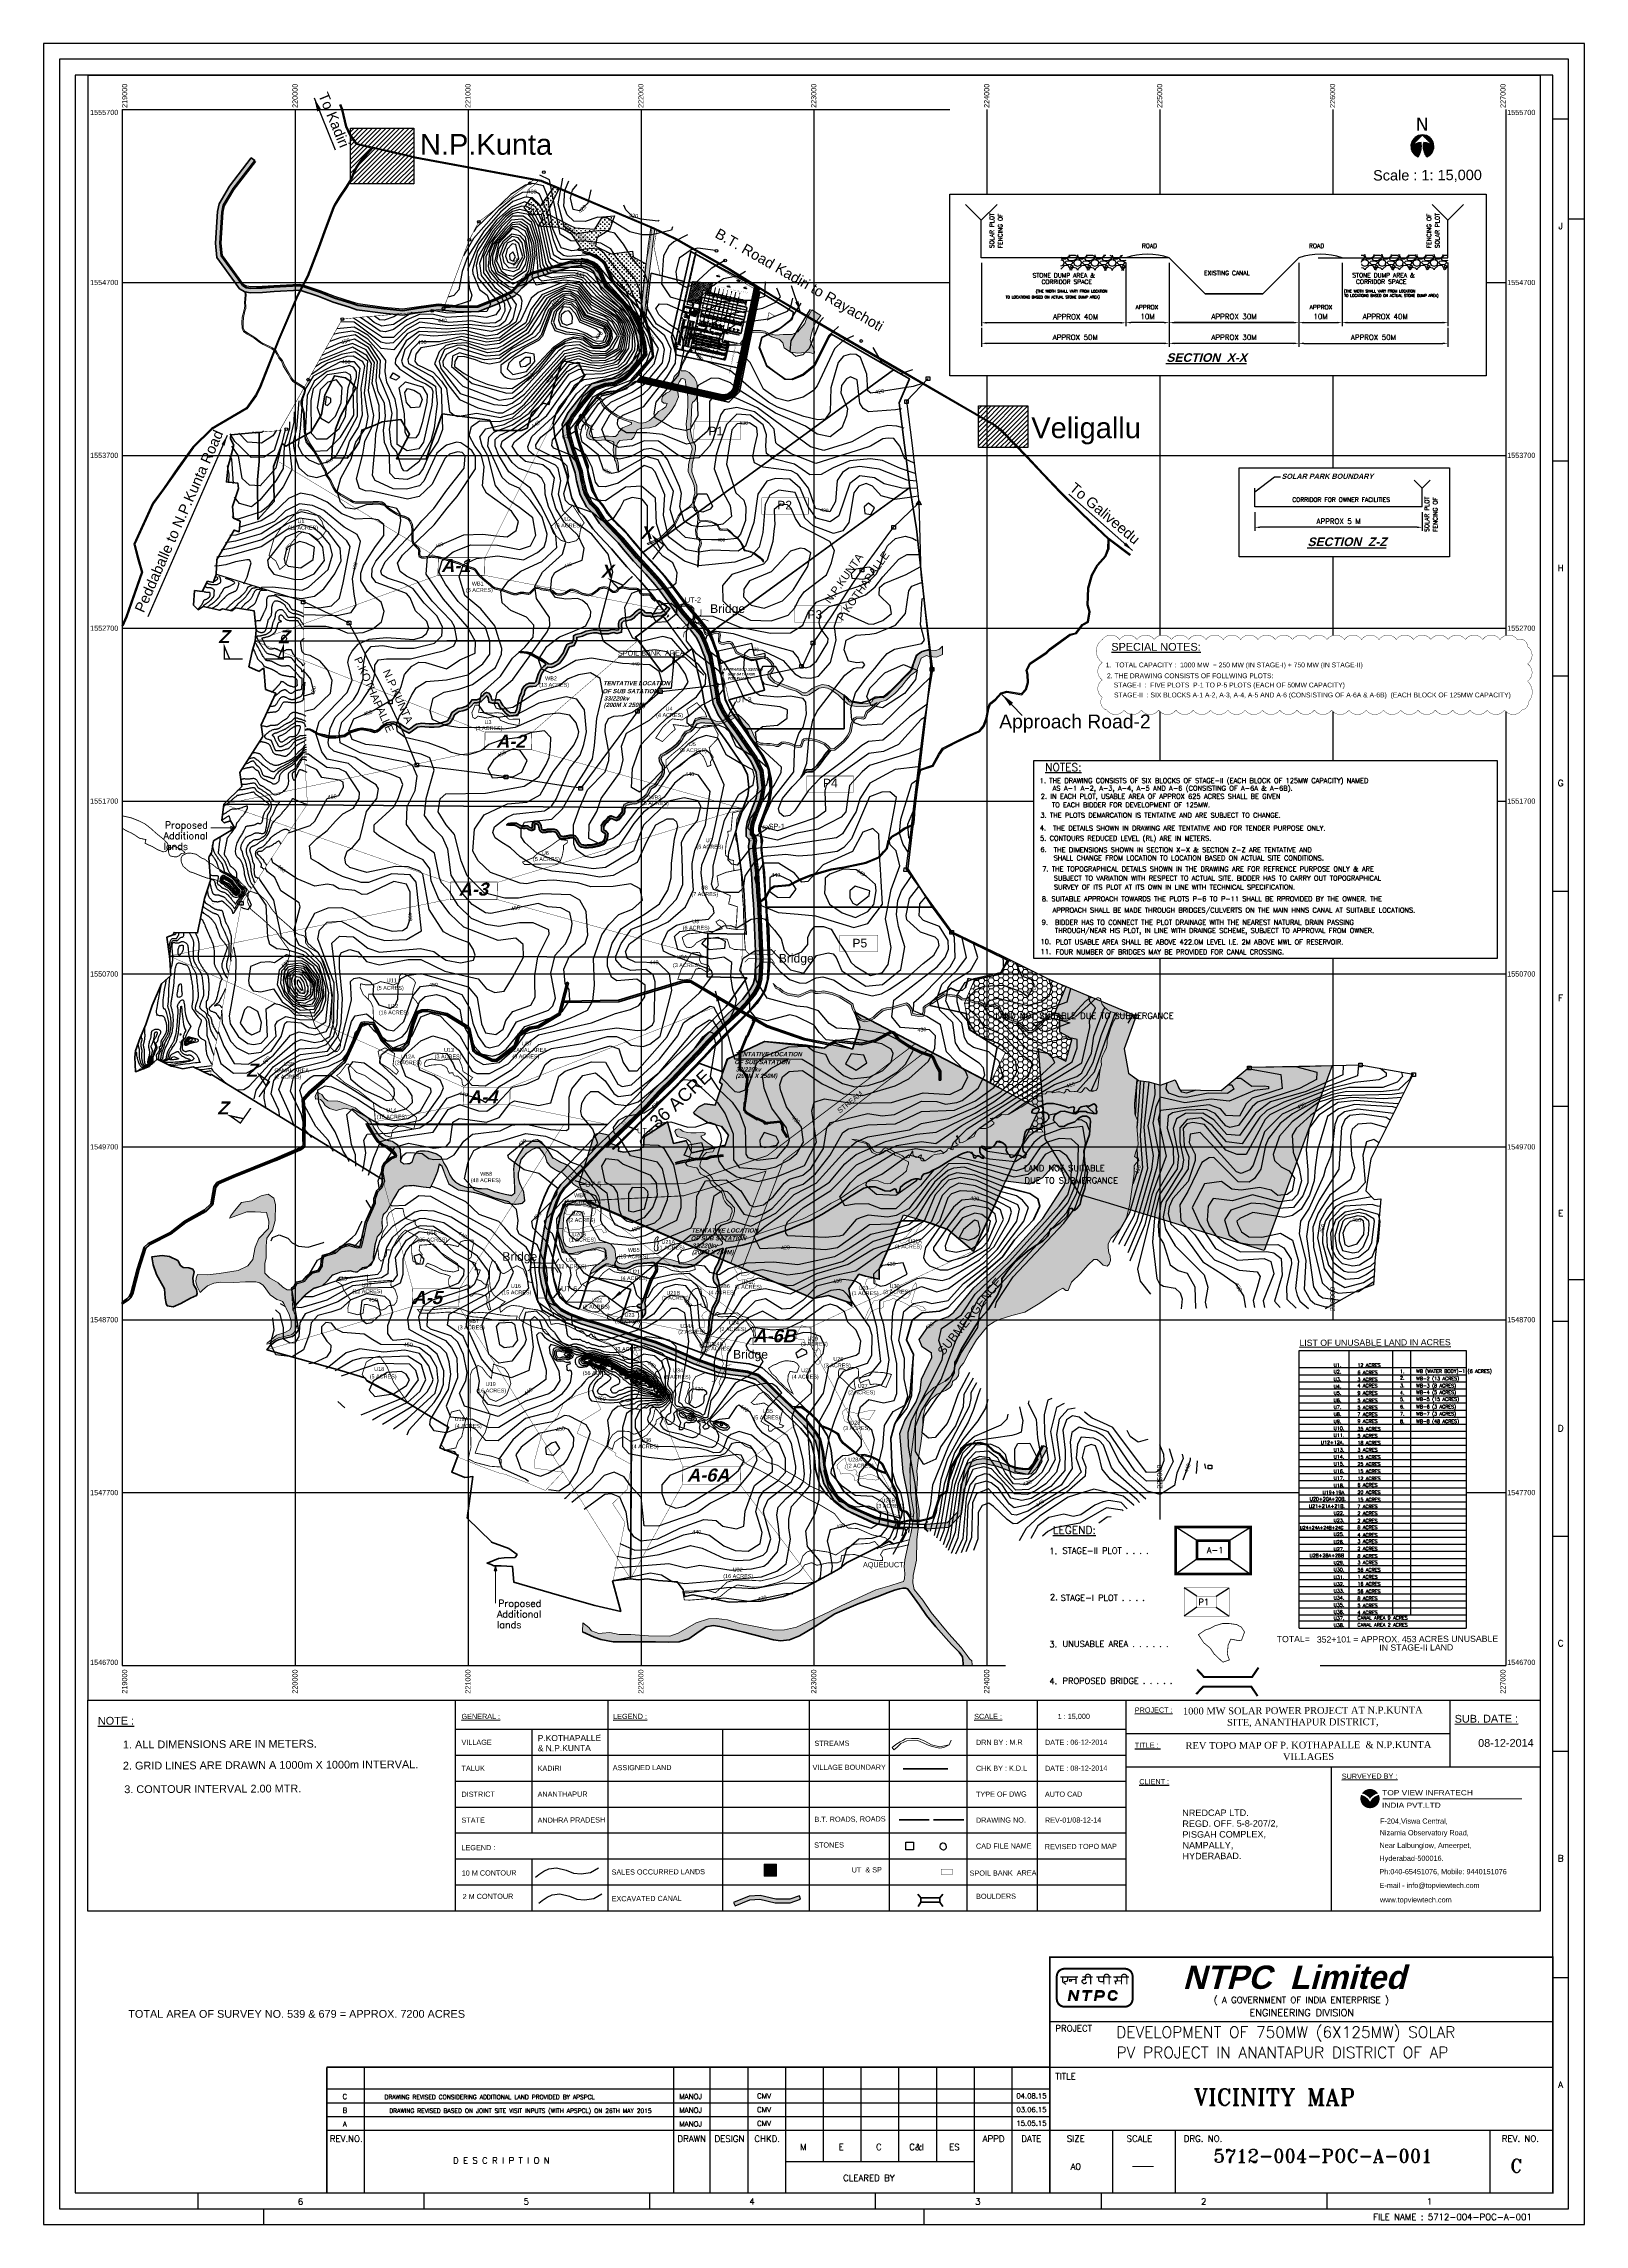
# Model space of a CAD drawing. Header units: metres. Extents: x 218545 to 227455, y 1543467 to 1556082.
import ezdxf
from ezdxf.enums import TextEntityAlignment as Align

# ---------------------------------------------------------------- set-up
doc = ezdxf.new("R2010")
doc.units = ezdxf.units.M
doc.header["$MEASUREMENT"] = 0
doc.header["$PDMODE"] = 1
doc.header["$PDSIZE"] = -10
for name, pattern in [('400-ICT-1_400kV$0$HIDDEN', [0.375, 0.25, -0.125]), ('ACAD_ISO04W100', [30, 24, -3, 0, -3]), ('CENTER', [2, 1.25, -0.25, 0.25, -0.25]), ('HIDDEN', [0.375, 0.25, -0.125]), ('HIDDENX2', [0.75, 0.5, -0.25]), ('PHANTOM2', [1.25, 0.625, -0.125, 0.125, -0.125, 0.125, -0.125])]:
    doc.linetypes.add(name, pattern=pattern)
for name, color, linetype in [('10 M CONTOUR', 20, 'Continuous'), ('2 M CONTOUR', 33, 'Continuous'), ('23072015', 160, 'ACAD_ISO04W100'), ('Aelev-1', 5, 'Continuous'), ('AQUEDUCT', 1, 'Continuous'), ('AREA FOR SURVEY', 6, 'Continuous'), ('B.T. ROAD', 7, 'Continuous'), ('Bridges', 200, 'Continuous'), ('CART TRACK', 30, 'Continuous'), ('CONTEXT', 200, 'Continuous'), ('DIM', 11, 'Continuous'), ('DW', 30, 'Continuous'), ('E-LAY-DIM', 7, 'Continuous'), ('E-LAY-FENC', 7, 'FENCELINE1'), ('E-LAY-ROAD', 7, 'Continuous'), ('ECEN', 4, 'CENTER'), ('EEQP', 2, 'Continuous'), ('EXCAVATED CANAL', 160, 'Continuous'), ('FUR-F', 30, 'Continuous'), ('FURN', 136, 'Continuous'), ('GLASS', 130, 'Continuous'), ('GRID', 250, 'Continuous'), ('HID', 7, 'HIDDEN'), ('IMAGE', 7, 'Continuous'), ('PRIVATE SOLAR PROJECT', 254, 'Continuous'), ('SATGE-2', 160, 'Continuous'), ('stage -1', 1, 'Continuous'), ('STAGE-I', 160, 'Continuous'), ('STONES', 5, 'Continuous'), ('SUB STATION', 92, 'Continuous'), ('T', 1, 'Continuous'), ('TEXT', 3, 'Continuous'), ('TITLE BOX', 7, 'Continuous'), ('TOILET', 7, 'Continuous'), ('TXT', 222, 'Continuous'), ('UT & SP', 1, 'Continuous'), ('UUL', 90, 'Continuous'), ('VILLAGE BOUNDARY', 6, 'Continuous'), ('VILLAGE NAMES', 6, 'Continuous')]:
    doc.layers.add(name, color=color, linetype=linetype)
doc.layers.add('AGRICULTURAL UNIVERSITY', color=7, linetype='Continuous', true_color=0xdfb3ff)
for name, color, linetype, lineweight in [('BO', 7, 'Continuous', 30), ('Co-ordinate', 1, 'Continuous', 50), ('CONC', 4, 'Continuous', 9), ('DOOR', 2, 'Continuous', 18), ('E-LAY-CNTRL', 1, 'CENTER', 0), ('E-LAY-EXIST', 8, 'HIDDEN', 0), ('e2', 2, 'Continuous', 18), ('e5', 7, 'Continuous', 13), ('L00', 8, 'Continuous', 9), ('L09', 6, 'Continuous', 9), ('L25', 5, 'Continuous', 25), ('New Road Coordinates', 7, 'Continuous', 80), ('NTPC  RESIDENTIAL AREA', 7, 'Continuous', 80), ('POOLINGSTATIO-2', 20, 'Continuous', 30), ('rcc', 6, 'Continuous', 30), ('Road Center Line', 7, 'CENTER', 25), ('Roads', 31, 'Continuous', 30), ('SALES OCCURED LANDS', 181, 'Continuous', 0), ('STREAM', 140, 'Continuous', 0), ('Wall', 6, 'Continuous', 70), ('WIN', 1, 'Continuous', 20)]:
    doc.layers.add(name, color=color, linetype=linetype, lineweight=lineweight)
doc.layers.add('SUBMERGENCE AREA', color=7, linetype='Continuous', lineweight=80, true_color=0x777c88)
doc.styles.add('1', font='romant.shx', dxfattribs={"height": 7})
doc.styles.add('AR', font='arial.ttf')
doc.styles.add('ARIAL', font='arialbd.ttf')
doc.styles.add('HAND', font='techb___.ttf')
doc.styles.add('ROMANS', font='romans')
doc.styles.add('ROMANT', font='romand.shx')
doc.styles.add('ST2', font='bgothl.ttf', dxfattribs={"width": 1.2})
doc.styles.get("Standard").update_dxf_attribs({"font": 'arial.ttf'})
doc.styles.add('STYLE1', font='verdana.ttf')
doc.styles.add('TR', font='verdana.ttf')
doc.linetypes.add('FENCELINE1', pattern='A,0.25,-0.1,[133,ltypeshp.shx,S=0.1,R=0,X=-0.1,Y=0],-0.1,1', length=1.45)
doc.linetypes.add('PALLAV1', pattern='A,0.5,["X",Standard,S=0.1,R=0,X=-0.1,Y=-0.05],0.1', length=0.6)
doc.dimstyles.get("Standard").update_dxf_attribs({"dimtxt": 0.18, "dimasz": 0.18, "dimexe": 0.18, "dimexo": 0.0625, "dimgap": 0.09, "dimtad": 0, "dimtih": 1, "dimtoh": 1, "dimdec": 4, "dimzin": 0, "dimdsep": 46, "dimtxsty": 'Standard', "dimcen": 0.09, "dimadec": 0, "dimazin": 0, "dimtfac": 1, "dimtdec": 4, "dimtofl": 0, "dimtmove": 0, "dimatfit": 3, "dimfxl": 1, "dimtolj": 1, "dimtzin": 0, "dimarcsym": 0})
doc.dimstyles.new('STANDARD$7', dxfattribs={"dimscale": 2, "dimtxt": 2.5, "dimasz": 2, "dimexe": 1.25, "dimexo": 0.625, "dimtad": 1, "dimdec": 0, "dimdsep": 46, "dimlunit": 6, "dimtxsty": 'ROMANS', "dimcen": 2.5, "dimadec": 0, "dimazin": 0, "dimtfac": 1, "dimtdec": 0, "dimtmove": 1, "dimatfit": 3, "dimfxl": 1.25, "dimtolj": 1, "dimtzin": 0, "dimarcsym": 0})
pattern_1 = [(0, (0.1397, 0.1363), (1.5625, 3.125), [0, -3.125])]
pattern_2 = [(45.000000035, (-1660894.54197, 1126554.72739), (-0.088388347702, 0.088388347594), [])]
pattern_3 = [(0, (0.14, 0.136), (28.125, 16.23797632), [18.75, -37.5]), (120, (0.14, 0.136), (-28.125, 16.23797632), [18.75, -37.5]), (60, (0.14, 0.136), (6e-15, 32.47595264), [-37.5, 18.75])]

# ---------------------------------------------------------------- blocks, each defined once
blk = doc.blocks.new('*D2')
at = {"layer": 'DEFPOINTS', "color": 0, "transparency": 16777216}
for p in [(225550, 1553402), (226517, 1553402), (225550, 1553284)]:
    blk.add_point(p, dxfattribs=at)
at = {"layer": 'T', "color": 1, "lineweight": -2, "transparency": 16777216}
for p, q in [((225550, 1553372), (225550, 1553264)), ((226517, 1553372), (226517, 1553264)), ((226487, 1553284), (225580, 1553284))]:
    blk.add_line(p, q, dxfattribs=at)
at = {"layer": 'T', "color": 1, "transparency": 16777216}
for points in [[(225580, 1553289), (225580, 1553279), (225550, 1553284)], [(226487, 1553289), (226487, 1553279), (226517, 1553284)]]:
    blk.add_solid(points, dxfattribs=at)
at = {"layer": 'T', "color": 1, "transparency": 16777216, "insert": (226034, 1553319), "char_height": 30, "attachment_point": 5, "style": 'ROMANT'}
blk.add_mtext('\\A1;APPROX 5 M', dxfattribs=at)
blk = doc.blocks.new('*D3')
at = {"layer": 'DEFPOINTS', "color": 0, "transparency": 16777216}
for p in [(225054, 1554844), (225804, 1554844), (225804, 1554468)]:
    blk.add_point(p, dxfattribs=at)
at = {"layer": 'T', "color": 1, "lineweight": -2, "transparency": 16777216}
for p, q in [((225054, 1554814), (225054, 1554448)), ((225804, 1554814), (225804, 1554448)), ((225084, 1554468), (225774, 1554468))]:
    blk.add_line(p, q, dxfattribs=at)
at = {"layer": 'T', "color": 1, "transparency": 16777216}
for points in [[(225084, 1554473), (225084, 1554463), (225054, 1554468)], [(225774, 1554473), (225774, 1554463), (225804, 1554468)]]:
    blk.add_solid(points, dxfattribs=at)
at = {"layer": 'T', "color": 1, "transparency": 16777216, "insert": (225429, 1554503), "char_height": 30, "attachment_point": 5, "style": 'ROMANT'}
blk.add_mtext('\\A1;APPROX 30M', dxfattribs=at)
blk = doc.blocks.new('*D4')
at = {"layer": 'DEFPOINTS', "color": 0, "transparency": 16777216}
for p in [(225804, 1554829), (226054, 1554844), (226054, 1554468)]:
    blk.add_point(p, dxfattribs=at)
at = {"layer": 'T', "color": 1, "lineweight": -2, "transparency": 16777216}
for p, q in [((226054, 1554814), (226054, 1554448)), ((225804, 1554799), (225804, 1554448)), ((225834, 1554468), (226024, 1554468))]:
    blk.add_line(p, q, dxfattribs=at)
at = {"layer": 'T', "color": 1, "transparency": 16777216}
for points in [[(225834, 1554473), (225834, 1554463), (225804, 1554468)], [(226024, 1554473), (226024, 1554463), (226054, 1554468)]]:
    blk.add_solid(points, dxfattribs=at)
at = {"layer": 'T', "color": 1, "transparency": 16777216, "insert": (225929, 1554503), "char_height": 30, "attachment_point": 5, "style": 'ROMANT'}
blk.add_mtext('\\A1;10M', dxfattribs=at)
blk = doc.blocks.new('*D5')
at = {"layer": 'DEFPOINTS', "color": 0, "transparency": 16777216}
for p in [(226054, 1554830), (226666, 1554844), (226666, 1554468)]:
    blk.add_point(p, dxfattribs=at)
at = {"layer": 'T', "color": 1, "lineweight": -2, "transparency": 16777216}
for p, q in [((226054, 1554800), (226054, 1554448)), ((226666, 1554814), (226666, 1554448)), ((226084, 1554468), (226636, 1554468))]:
    blk.add_line(p, q, dxfattribs=at)
at = {"layer": 'T', "color": 1, "transparency": 16777216}
for points in [[(226084, 1554473), (226084, 1554463), (226054, 1554468)], [(226636, 1554473), (226636, 1554463), (226666, 1554468)]]:
    blk.add_solid(points, dxfattribs=at)
at = {"layer": 'T', "color": 1, "transparency": 16777216, "insert": (226304, 1554503), "char_height": 30, "attachment_point": 5, "style": 'ROMANT'}
blk.add_mtext('\\A1;APPROX 40M', dxfattribs=at)
blk = doc.blocks.new('*D6')
at = {"layer": 'DEFPOINTS', "color": 0, "transparency": 16777216}
for p in [(225804, 1554468), (226666, 1554467), (226666, 1554348)]:
    blk.add_point(p, dxfattribs=at)
at = {"layer": 'T', "color": 1, "lineweight": -2, "transparency": 16777216}
for p, q in [((225804, 1554438), (225804, 1554328)), ((226666, 1554437), (226666, 1554328)), ((225834, 1554348), (226636, 1554348))]:
    blk.add_line(p, q, dxfattribs=at)
at = {"layer": 'T', "color": 1, "transparency": 16777216}
for points in [[(225834, 1554353), (225834, 1554343), (225804, 1554348)], [(226636, 1554353), (226636, 1554343), (226666, 1554348)]]:
    blk.add_solid(points, dxfattribs=at)
at = {"layer": 'T', "color": 1, "transparency": 16777216, "insert": (226235, 1554383), "char_height": 30, "attachment_point": 5, "style": 'ROMANT'}
blk.add_mtext('\\A1;APPROX 50M', dxfattribs=at)
blk = doc.blocks.new('*D7')
at = {"layer": 'DEFPOINTS', "color": 0, "transparency": 16777216}
for p in [(225054, 1554844), (225804, 1554844), (225054, 1554468)]:
    blk.add_point(p, dxfattribs=at)
at = {"layer": 'T', "color": 1, "lineweight": -2, "transparency": 16777216}
for p, q in [((225054, 1554814), (225054, 1554448)), ((225804, 1554814), (225804, 1554448)), ((225774, 1554468), (225084, 1554468))]:
    blk.add_line(p, q, dxfattribs=at)
at = {"layer": 'T', "color": 1, "transparency": 16777216}
for points in [[(225084, 1554473), (225084, 1554463), (225054, 1554468)], [(225774, 1554473), (225774, 1554463), (225804, 1554468)]]:
    blk.add_solid(points, dxfattribs=at)
at = {"layer": 'T', "color": 1, "transparency": 16777216, "insert": (225429, 1554503), "char_height": 30, "attachment_point": 5, "style": 'ROMANT'}
blk.add_mtext('\\A1;APPROX 30M', dxfattribs=at)
blk = doc.blocks.new('*D8')
at = {"layer": 'DEFPOINTS', "color": 0, "transparency": 16777216}
for p in [(224804, 1554844), (225054, 1554829), (224804, 1554468)]:
    blk.add_point(p, dxfattribs=at)
at = {"layer": 'T', "color": 1, "lineweight": -2, "transparency": 16777216}
for p, q in [((224804, 1554814), (224804, 1554448)), ((225054, 1554799), (225054, 1554448)), ((225024, 1554468), (224834, 1554468))]:
    blk.add_line(p, q, dxfattribs=at)
at = {"layer": 'T', "color": 1, "transparency": 16777216}
for points in [[(224834, 1554473), (224834, 1554463), (224804, 1554468)], [(225024, 1554473), (225024, 1554463), (225054, 1554468)]]:
    blk.add_solid(points, dxfattribs=at)
at = {"layer": 'T', "color": 1, "transparency": 16777216, "insert": (224929, 1554503), "char_height": 30, "attachment_point": 5, "style": 'ROMANT'}
blk.add_mtext('\\A1;10M', dxfattribs=at)
blk = doc.blocks.new('*D9')
at = {"layer": 'DEFPOINTS', "color": 0, "transparency": 16777216}
for p in [(223968, 1554844), (224804, 1554829), (223968, 1554467)]:
    blk.add_point(p, dxfattribs=at)
at = {"layer": 'T', "color": 1, "lineweight": -2, "transparency": 16777216}
for p, q in [((223968, 1554814), (223968, 1554447)), ((224804, 1554799), (224804, 1554447)), ((224774, 1554467), (223998, 1554467))]:
    blk.add_line(p, q, dxfattribs=at)
at = {"layer": 'T', "color": 1, "transparency": 16777216}
for points in [[(223998, 1554472), (223998, 1554462), (223968, 1554467)], [(224774, 1554472), (224774, 1554462), (224804, 1554467)]]:
    blk.add_solid(points, dxfattribs=at)
at = {"layer": 'T', "color": 1, "transparency": 16777216, "insert": (224513, 1554502), "char_height": 30, "attachment_point": 5, "style": 'ROMANT'}
blk.add_mtext('\\A1;APPROX 40M', dxfattribs=at)
blk = doc.blocks.new('*D10')
at = {"layer": 'DEFPOINTS', "color": 0, "transparency": 16777216}
for p in [(223968, 1554467), (225054, 1554448), (223968, 1554348)]:
    blk.add_point(p, dxfattribs=at)
at = {"layer": 'T', "color": 1, "lineweight": -2, "transparency": 16777216}
for p, q in [((223968, 1554437), (223968, 1554328)), ((225024, 1554348), (223998, 1554348)), ((225054, 1554418), (225054, 1554328))]:
    blk.add_line(p, q, dxfattribs=at)
at = {"layer": 'T', "color": 1, "transparency": 16777216}
for points in [[(223998, 1554353), (223998, 1554343), (223968, 1554348)], [(225024, 1554353), (225024, 1554343), (225054, 1554348)]]:
    blk.add_solid(points, dxfattribs=at)
at = {"layer": 'T', "color": 1, "transparency": 16777216, "insert": (224511, 1554383), "char_height": 30, "attachment_point": 5, "style": 'ROMANT'}
blk.add_mtext('\\A1;APPROX 50M', dxfattribs=at)
blk = doc.blocks.new('*D11')
at = {"layer": 'DEFPOINTS', "color": 0, "transparency": 16777216}
for p in [(225054, 1554724), (225804, 1554724), (225054, 1554348)]:
    blk.add_point(p, dxfattribs=at)
at = {"layer": 'T', "color": 1, "lineweight": -2, "transparency": 16777216}
for p, q in [((225054, 1554694), (225054, 1554328)), ((225804, 1554694), (225804, 1554328)), ((225774, 1554348), (225084, 1554348))]:
    blk.add_line(p, q, dxfattribs=at)
at = {"layer": 'T', "color": 1, "transparency": 16777216}
for points in [[(225084, 1554353), (225084, 1554343), (225054, 1554348)], [(225774, 1554353), (225774, 1554343), (225804, 1554348)]]:
    blk.add_solid(points, dxfattribs=at)
at = {"layer": 'T', "color": 1, "transparency": 16777216, "insert": (225429, 1554383), "char_height": 30, "attachment_point": 5, "style": 'ROMANT'}
blk.add_mtext('\\A1;APPROX 30M', dxfattribs=at)
blk = doc.blocks.new('*D12')
at = {"color": 0, "lineweight": -2, "transparency": 16777216}
for p, q in [((222445, 1552569), (222542, 1552590)), ((222461, 1552499), (222445, 1552569)), ((222641, 1552612), (222544, 1552591)), ((222656, 1552542), (222641, 1552612))]:
    blk.add_line(p, q, dxfattribs=at)
at = {"color": 0, "transparency": 16777216}
for points in [[(222445, 1552569), (222445, 1552569), (222445, 1552569)], [(222641, 1552612), (222641, 1552612), (222641, 1552612)]]:
    blk.add_solid(points, dxfattribs=at)
at = {"layer": 'DEFPOINTS', "color": 0, "transparency": 16777216}
for p in [(222641, 1552612), (222656, 1552542), (222461, 1552499)]:
    blk.add_point(p, dxfattribs=at)
at = {"color": 0, "transparency": 16777216, "insert": (222543, 1552591), "char_height": 0.18, "attachment_point": 5}
blk.add_mtext('\\A1;200.0000', dxfattribs=at)
blk = doc.blocks.new('*D13')
at = {"color": 0, "lineweight": -2, "transparency": 16777216}
for p, q in [((222656, 1552542), (222715, 1552555)), ((222661, 1552518), (222720, 1552530)), ((222714, 1552555), (222717, 1552543)), ((222720, 1552530), (222717, 1552542))]:
    blk.add_line(p, q, dxfattribs=at)
at = {"color": 0, "transparency": 16777216}
for points in [[(222714, 1552555), (222714, 1552555), (222714, 1552555)], [(222720, 1552530), (222720, 1552530), (222720, 1552530)]]:
    blk.add_solid(points, dxfattribs=at)
at = {"layer": 'DEFPOINTS', "color": 0, "transparency": 16777216}
for p in [(222656, 1552542), (222720, 1552530), (222661, 1552518)]:
    blk.add_point(p, dxfattribs=at)
at = {"color": 0, "transparency": 16777216, "insert": (222717, 1552543), "char_height": 0.18, "attachment_point": 5}
blk.add_mtext('\\A1;25.0177', dxfattribs=at)
blk = doc.blocks.new('TH_plan')
for p, q in [((-2250, 1750), (-1000, 1000)), ((-1000, 1000), (1000, -1000)), ((1000, 1000), (-1000, -1000)), ((1000, 1000), (2250, 1750)), ((-1000, -1000), (-2250, -1750)), ((1000, -1000), (2250, -1750))]:
    blk.add_line(p, q)
for points in [[(-2250, 1750), (2250, 1750), (2250, -1750), (-2250, -1750)], [(-1000, 1000), (1000, 1000), (1000, -1000), (-1000, -1000)]]:
    blk.add_lwpolyline(points, close=True)
blk = doc.blocks.new('T1')
for p, q in [((750, 3250), (0, 4500)), ((750, 1250), (0, 0)), ((3500, 4500), (2750, 3250)), ((3500, 0), (2750, 1250))]:
    blk.add_line(p, q)
for points in [[(0, 4500), (3500, 4500), (3500, 0), (0, 0)], [(750, 3250), (2750, 3250), (2750, 1250), (750, 1250)]]:
    blk.add_lwpolyline(points, close=True)
blk = doc.blocks.new('400 kV TOWER-4.5x4.5')
for points in [[(-2250, -2250), (2250, -2250), (2250, 2250), (-2250, 2250)], [(-1000, -1000), (1000, -1000), (1000, 1000), (-1000, 1000)], [(-100, -100), (100, -100), (100, 100), (-100, 100)]]:
    blk.add_lwpolyline(points, close=True)
for points in [[(2250, 2250), (-2250, -2250)], [(-2250, 2250), (2250, -2250)]]:
    blk.add_lwpolyline(points)
blk = doc.blocks.new('TWR_CTG_p')
for p, q in [((-750, 750), (-1750, 1250)), ((1750, 1250), (750, 750)), ((-750, -750), (-1750, -1250)), ((750, -750), (1750, -1250))]:
    blk.add_line(p, q)
for points in [[(-1750, -1250), (1750, -1250), (1750, 1250), (-1750, 1250)], [(-750, -750), (750, -750), (750, 750), (-750, 750)]]:
    blk.add_lwpolyline(points, close=True)
blk = doc.blocks.new('TWR_CTH_p')
for p, q in [((-750, 750), (-1750, 1250)), ((1750, 1250), (750, 750)), ((-750, -750), (-1750, -1250)), ((750, -750), (1750, -1250))]:
    blk.add_line(p, q)
for points in [[(-1750, -1250), (1750, -1250), (1750, 1250), (-1750, 1250)], [(-750, -750), (750, -750), (750, 750), (-750, 750)]]:
    blk.add_lwpolyline(points, close=True)
blk = doc.blocks.new('TWR_CC_p')
for p, q in [((-750, 750), (-1750, 1250)), ((1750, 1250), (750, 750)), ((-750, -750), (-1750, -1250)), ((750, -750), (1750, -1250))]:
    blk.add_line(p, q)
for points in [[(-1750, -1250), (1750, -1250), (1750, 1250), (-1750, 1250)], [(-750, -750), (750, -750), (750, 750), (-750, 750)]]:
    blk.add_lwpolyline(points, close=True)
blk = doc.blocks.new('TWR_CD_p')
for p, q in [((-750, 750), (-1750, 1750)), ((-100, 100), (-750, 750)), ((750, 750), (100, 100)), ((1750, 1750), (750, 750)), ((-1750, -1750), (-750, -750)), ((-100, -100), (-750, -750)), ((100, -100), (750, -750)), ((750, -750), (1750, -1750))]:
    blk.add_line(p, q)
for points in [[(-1750, -1750), (1750, -1750), (1750, 1750), (-1750, 1750)], [(-750, -750), (750, -750), (750, 750), (-750, 750)], [(-100, -100), (100, -100), (100, 100), (-100, 100)]]:
    blk.add_lwpolyline(points, close=True)
blk = doc.blocks.new('400-ICT-1_400kV$0$A$C18D362E1')
at = {"layer": 'ECEN'}
for p, q in [((5113, 0), (-5406, 0)), ((0, -2516), (0, 1972))]:
    blk.add_line(p, q, dxfattribs=at)
blk = doc.blocks.new('400-ICT-1_400kV$0$TRAFO1_BHEL')
for p, q in [((-3325, 11005), (-4875, 11005)), ((-3325, 10805), (-4875, 10805)), ((-4766, 12485), (-4593, 12485)), ((-4766, 11235), (-4766, 12485)), ((-4766, 11235), (-4593, 11235)), ((-4766, 10575), (-4766, 9325)), ((-4766, 10575), (-4593, 10575)), ((-4766, 9325), (-4593, 9325)), ((-4615, 11005), (-4615, 11091)), ((-4615, 11091), (-4485, 11091)), ((-4615, 11073), (-4485, 11073)), ((-4615, 11023), (-4485, 11023)), ((-4615, 10805), (-4615, 10719)), ((-4615, 10787), (-4485, 10787)), ((-4615, 10737), (-4485, 10737)), ((-4615, 10719), (-4485, 10719)), ((-4593, 11091), (-4593, 12605)), ((-4593, 12605), (-4507, 12605)), ((-4593, 11091), (-4593, 11235)), ((-4593, 10719), (-4593, 9205)), ((-4593, 10719), (-4593, 10575)), ((-4593, 9205), (-4507, 9205)), ((-4507, 11091), (-4507, 12605)), ((-4507, 12485), (-4334, 12485)), ((-4507, 11091), (-4507, 11235)), ((-4507, 11235), (-4334, 11235)), ((-4507, 10719), (-4507, 9205)), ((-4507, 10719), (-4507, 10575)), ((-4507, 10575), (-4334, 10575)), ((-4507, 9325), (-4334, 9325)), ((-4485, 11005), (-4485, 11091)), ((-4485, 10805), (-4485, 10719)), ((-4334, 11235), (-4334, 12485)), ((-4334, 10575), (-4334, 9325)), ((-4166, 11235), (-4166, 12485)), ((-4166, 12485), (-3993, 12485)), ((-4166, 11235), (-3993, 11235)), ((-4166, 10575), (-4166, 9325)), ((-4166, 10575), (-3993, 10575)), ((-4166, 9325), (-3993, 9325)), ((-4015, 11005), (-4015, 11091)), ((-4015, 11091), (-3885, 11091)), ((-4015, 11073), (-3885, 11073)), ((-4015, 11023), (-3885, 11023)), ((-4015, 10805), (-4015, 10719)), ((-4015, 10787), (-3885, 10787)), ((-4015, 10737), (-3885, 10737)), ((-4015, 10719), (-3885, 10719)), ((-3993, 11091), (-3993, 12605)), ((-3993, 12605), (-3907, 12605)), ((-3993, 11091), (-3993, 11235)), ((-3993, 10719), (-3993, 9205)), ((-3993, 10719), (-3993, 10575)), ((-3993, 9205), (-3907, 9205)), ((-3907, 11091), (-3907, 12605)), ((-3907, 12485), (-3734, 12485)), ((-3907, 11235), (-3734, 11235)), ((-3907, 11091), (-3907, 11235)), ((-3907, 10719), (-3907, 9205)), ((-3907, 10719), (-3907, 10575)), ((-3907, 10575), (-3734, 10575)), ((-3907, 9325), (-3734, 9325)), ((-3885, 11005), (-3885, 11091)), ((-3885, 10805), (-3885, 10719)), ((-3734, 11235), (-3734, 12485)), ((-3734, 10575), (-3734, 9325)), ((-3366, 12485), (-3193, 12485)), ((-3366, 11235), (-3366, 12485)), ((-3366, 11235), (-3350, 11235)), ((-3193, 11638), (-3193, 12605)), ((-3193, 12605), (-3107, 12605)), ((-3107, 11638), (-3107, 12605)), ((-3107, 12485), (-2934, 12485)), ((-3046, 10173), (-3046, 9132)), ((-3046, 9132), (-2864, 8816)), ((-2934, 11638), (-2934, 12485)), ((-2896, 10173), (-2896, 9172)), ((-2896, 9172), (-2769, 8951)), ((-2766, 11638), (-2766, 12485)), ((-2766, 12485), (-2593, 12485)), ((-2710, 8123), (-2671, 8123)), ((-2710, 7873), (-693, 7873)), ((-2671, 8523), (-2671, 8123)), ((-2468, 5347), (-2624, 5556)), ((-2593, 11638), (-2593, 12605)), ((-2593, 12605), (-2507, 12605)), ((-2521, 8523), (-2521, 8123)), ((-2521, 8123), (2071, 8123)), ((-2507, 11638), (-2507, 12605)), ((-2507, 12485), (-2334, 12485)), ((-2267, 1291), (-2490, 1291)), ((-2490, 849), (-2267, 849)), ((-2296, 9172), (-2424, 8951)), ((-2381, 5292), (-2419, 5331)), ((-1685, 3933), (-2390, 5249)), ((-2334, 11638), (-2334, 12485)), ((-2146, 9132), (-2329, 8816)), ((-2311, 5869), (-2168, 5634)), ((-2296, 10173), (-2296, 9172)), ((-2149, 1242), (-2205, 1238)), ((-2149, 897), (-2205, 901)), ((-2127, 5541), (-2155, 5578)), ((-2146, 10173), (-2146, 9132)), ((-1480, 1422), (-2128, 1289)), ((-1480, 716), (-2128, 847)), ((-1186, 4432), (-2077, 5562)), ((-1910, 4018), (-1910, 4353)), ((-1504, 3368), (-1910, 4018)), ((-1504, 1880), (-1910, 1449)), ((-1910, 1449), (-1910, 1334)), ((-1910, 803), (-1910, 644)), ((-1704, 270), (-1910, 644)), ((-1766, 11638), (-1766, 12485)), ((-1766, 12485), (-1593, 12485)), ((-1766, 10173), (-1766, 9325)), ((-1766, 9325), (-1593, 9325)), ((-1704, -1318), (-1704, 270)), ((-1072, 5077), (-1695, 5077)), ((-1593, 11638), (-1593, 12605)), ((-1593, 12605), (-1507, 12605)), ((-1593, 10173), (-1593, 9205)), ((-1593, 9205), (-1507, 9205)), ((-1507, 11638), (-1507, 12605)), ((-1507, 12485), (-1334, 12485)), ((-1507, 10173), (-1507, 9205)), ((-1507, 9325), (-1334, 9325)), ((-1504, 1880), (-1504, 3368)), ((-1334, 11638), (-1334, 12485)), ((-1334, 10173), (-1334, 9325)), ((-827, 2702), (-1208, 3836)), ((-1166, 12485), (-993, 12485)), ((-1166, 11638), (-1166, 12485)), ((-1166, 10173), (-1166, 9325)), ((-1166, 9325), (-993, 9325)), ((-790, 2752), (-1165, 3869)), ((-718, 4724), (-1072, 5077)), ((-993, 11638), (-993, 12605)), ((-993, 12605), (-907, 12605)), ((-993, 10173), (-993, 9205)), ((-993, 9205), (-907, 9205)), ((-907, 11638), (-907, 12605)), ((-907, 12485), (-734, 12485)), ((-907, 10173), (-907, 9205)), ((-907, 9325), (-734, 9325)), ((74, 1106), (-889, 1106)), ((74, 1056), (-888, 1056)), ((74, 2702), (-827, 2702)), ((74, 2752), (-790, 2752)), ((-734, 11638), (-734, 12485)), ((-734, 10173), (-734, 9325)), ((-718, 4724), (2018, 4724)), ((-693, 4724), (-693, 7873)), ((-562, 8479), (-562, 10173)), ((-443, 4724), (-443, 7873)), ((-443, 7873), (493, 7873)), ((-312, 8479), (-312, 10173)), ((-193, 4724), (-193, 6765)), ((-138, 8479), (-138, 10173)), ((57, 4724), (57, 6765)), ((74, 3236), (547, 4056)), ((74, 3236), (74, -4047)), ((112, 8479), (112, 10173)), ((174, 3209), (634, 4006)), ((174, 3209), (174, -4047)), ((1170, 2842), (174, 2842)), ((1170, 2792), (174, 2792)), ((1170, 27), (174, 27)), ((284, 11638), (284, 12485)), ((457, 12485), (284, 12485)), ((284, 10173), (284, 9325)), ((457, 9325), (284, 9325)), ((457, 11638), (457, 12605)), ((543, 12605), (457, 12605)), ((457, 10173), (457, 9205)), ((543, 9205), (457, 9205)), ((493, 4724), (493, 7873)), ((536, 6573), (536, 4480)), ((536, 6573), (645, 6573)), ((543, 11638), (543, 12605)), ((716, 12485), (543, 12485)), ((543, 10173), (543, 9205)), ((716, 9325), (543, 9325)), ((547, 4056), (547, 4448)), ((634, 4006), (634, 4448)), ((645, 6573), (645, 4480)), ((716, 11638), (716, 12485)), ((716, 10173), (716, 9325)), ((743, 4724), (743, 7873)), ((743, 7873), (2260, 7873)), ((884, 11638), (884, 12485)), ((1057, 12485), (884, 12485)), ((884, 10173), (884, 9325)), ((1057, 9325), (884, 9325)), ((1057, 11638), (1057, 12605)), ((1143, 12605), (1057, 12605)), ((1057, 10173), (1057, 9205)), ((1143, 9205), (1057, 9205)), ((1143, 11638), (1143, 12605)), ((1316, 12485), (1143, 12485)), ((1143, 10173), (1143, 9205)), ((1316, 9325), (1143, 9325)), ((1316, 11638), (1316, 12485)), ((1316, 10173), (1316, 9325)), ((1619, 161), (2018, 135)), ((1645, 2976), (2044, 2950)), ((1645, 2654), (2052, 2679)), ((1696, 10173), (1696, 9132)), ((1696, 9132), (1879, 8816)), ((1718, 2401), (2018, 2720)), ((1718, 1780), (1718, 2401)), ((1718, 1780), (2018, 1461)), ((1936, 2318), (1814, 2318)), ((1936, 1863), (1814, 1863)), ((1836, 2527), (1836, 1654)), ((1846, 10173), (1846, 9172)), ((1846, 9172), (1974, 8951)), ((1884, 11638), (1884, 12485)), ((2057, 12485), (1884, 12485)), ((2008, 112), (2032, 120)), ((2018, 2720), (2018, 4724)), ((2018, -1461), (2018, 1461)), ((2034, 2927), (2058, 2935)), ((2034, 2703), (2058, 2695)), ((2057, 11638), (2057, 12605)), ((2143, 12605), (2057, 12605)), ((2071, 8523), (2071, 8123)), ((2143, 11638), (2143, 12605)), ((2316, 12485), (2143, 12485)), ((2221, 8523), (2221, 8123)), ((2260, 8123), (2221, 8123)), ((2316, 11638), (2316, 12485)), ((2446, 9172), (2319, 8951)), ((2596, 9132), (2414, 8816)), ((2446, 10173), (2446, 9172)), ((2484, 11638), (2484, 12485)), ((2657, 12485), (2484, 12485)), ((2596, 10173), (2596, 9132)), ((2657, 11638), (2657, 12605)), ((2743, 12605), (2657, 12605)), ((2743, 11638), (2743, 12605)), ((2916, 12485), (2743, 12485)), ((2875, 11005), (3088, 11019)), ((2875, 10805), (3088, 10791)), ((2916, 11235), (2900, 11235)), ((2916, 11235), (2916, 12485)), ((3100, 11005), (4425, 11005)), ((3102, 10805), (4425, 10805)), ((3284, 11235), (3284, 12485)), ((3457, 12485), (3284, 12485)), ((3457, 11235), (3284, 11235)), ((3284, 10575), (3284, 9325)), ((3457, 10575), (3284, 10575)), ((3457, 9325), (3284, 9325)), ((3435, 11005), (3435, 11091)), ((3565, 11091), (3435, 11091)), ((3565, 11073), (3435, 11073)), ((3565, 11023), (3435, 11023)), ((3435, 10805), (3435, 10719)), ((3565, 10787), (3435, 10787)), ((3565, 10737), (3435, 10737)), ((3565, 10719), (3435, 10719)), ((3457, 11091), (3457, 12605)), ((3543, 12605), (3457, 12605)), ((3457, 11091), (3457, 11235)), ((3457, 10719), (3457, 9205)), ((3457, 10719), (3457, 10575)), ((3543, 9205), (3457, 9205)), ((3543, 11091), (3543, 12605)), ((3716, 12485), (3543, 12485)), ((3543, 11091), (3543, 11235)), ((3716, 11235), (3543, 11235)), ((3543, 10719), (3543, 9205)), ((3543, 10719), (3543, 10575)), ((3716, 10575), (3543, 10575)), ((3716, 9325), (3543, 9325)), ((3565, 11005), (3565, 11091)), ((3565, 10805), (3565, 10719)), ((3716, 11235), (3716, 12485)), ((3716, 10575), (3716, 9325)), ((4057, 12485), (3884, 12485)), ((3884, 11235), (3884, 12485)), ((4057, 11235), (3884, 11235)), ((4057, 10575), (3884, 10575)), ((3884, 10575), (3884, 9325)), ((4057, 9325), (3884, 9325)), ((4035, 11005), (4035, 11091)), ((4165, 11091), (4035, 11091)), ((4165, 11073), (4035, 11073)), ((4165, 11023), (4035, 11023)), ((4035, 10805), (4035, 10719)), ((4165, 10787), (4035, 10787)), ((4165, 10737), (4035, 10737)), ((4165, 10719), (4035, 10719)), ((4057, 11091), (4057, 12605)), ((4143, 12605), (4057, 12605)), ((4057, 11091), (4057, 11235)), ((4057, 10719), (4057, 9205)), ((4057, 10719), (4057, 10575)), ((4143, 9205), (4057, 9205)), ((4143, 11091), (4143, 12605)), ((4316, 12485), (4143, 12485)), ((4143, 11091), (4143, 11235)), ((4316, 11235), (4143, 11235)), ((4143, 10719), (4143, 9205)), ((4143, 10719), (4143, 10575)), ((4316, 10575), (4143, 10575)), ((4316, 9325), (4143, 9325)), ((4165, 11005), (4165, 11091)), ((4165, 10805), (4165, 10719)), ((4316, 11235), (4316, 12485)), ((4316, 10575), (4316, 9325)), ((-2468, -3397), (-2624, -3606)), ((-2381, -3342), (-2419, -3381)), ((-1685, -1983), (-2390, -3299)), ((-2311, -3919), (-2168, -3684)), ((-2127, -3591), (-2155, -3628)), ((-1186, -2482), (-2077, -3612)), ((-1704, -1318), (-1910, -1868)), ((-1910, -1868), (-1910, -2403)), ((-1704, -3139), (-1704, -4350)), ((-1704, -4350), (2018, -4350)), ((-827, -1431), (-1255, -1860)), ((-806, -1481), (-1210, -1885)), ((-1078, -4450), (-1019, -4765)), ((-1078, -4450), (-852, -4450)), ((-1064, -4425), (-866, -4425)), ((-1064, -4450), (-1064, -4425)), ((-1049, -4425), (-1049, -4350)), ((-1024, -4765), (-909, -4765)), ((-1024, -4765), (-1024, -4773)), ((-1024, -4773), (-909, -4773)), ((-1018, -4832), (-1018, -4846)), ((-1018, -4832), (-915, -4832)), ((-1018, -4846), (-915, -4846)), ((-1001, -4832), (-1001, -4773)), ((-931, -4832), (-931, -4773)), ((-915, -4832), (-915, -4846)), ((-852, -4450), (-914, -4765)), ((-909, -4765), (-909, -4773)), ((-881, -4425), (-881, -4350)), ((-866, -4450), (-866, -4425)), ((74, -1431), (-827, -1431)), ((74, -1481), (-806, -1481)), ((-277, -4350), (-277, -5190)), ((-277, -5190), (2018, -5190)), ((122, -4850), (100, -4850)), ((122, -4952), (100, -4952)), ((204, -4865), (138, -4857)), ((204, -4935), (140, -4943)), ((1170, -23), (174, -23)), ((1170, -2953), (174, -2953)), ((1170, -3003), (174, -3003)), ((546, -4990), (215, -4951)), ((546, -4814), (223, -4850)), ((1619, -161), (2026, -136)), ((1619, -2819), (2018, -2845)), ((1619, -3141), (2026, -3116)), ((1718, -1780), (2018, -1461)), ((1718, -1780), (1718, -2401)), ((1718, -2401), (2018, -2720)), ((1936, -1863), (1814, -1863)), ((1936, -2318), (1814, -2318)), ((1836, -2527), (1836, -1654)), ((1954, -4814), (2277, -4850)), ((1954, -4990), (2285, -4951)), ((2008, -112), (2032, -120)), ((2008, -2868), (2032, -2860)), ((2008, -3092), (2032, -3100)), ((2018, -4821), (2018, -2720)), ((2018, -5190), (2018, -4983)), ((2296, -4865), (2362, -4857)), ((2296, -4935), (2360, -4943)), ((2378, -4850), (2400, -4850)), ((2378, -4952), (2400, -4952))]:
    blk.add_line(p, q)
for points in [[(-4875, 10755), (-4875, 11055), (-4925, 11055), (-4925, 10755)], [(-907, 12605), (-907, 12680), (-4593, 12680), (-4593, 12605)], [(2900, 10173), (2900, 11638), (-3350, 11638), (-3350, 10173)], [(2875, 10198), (2875, 11613), (-3325, 11613), (-3325, 10198)], [(-2596, 9198), (-3068, 8523), (-2124, 8523)], [(-2710, 7848), (-2710, 8148), (-2725, 8148), (-2725, 7848)], [(-393, 5186), (-743, 5186), (-743, 5231), (-393, 5231)], [(793, 5186), (443, 5186), (443, 5231), (793, 5231)], [(457, 12605), (457, 12680), (4143, 12680), (4143, 12605)], [(2146, 9198), (2618, 8523), (1674, 8523)], [(1836, 2392), (1836, 2244), (1901, 2244), (1901, 2392)], [(1836, 1789), (1836, 1937), (1901, 1937), (1901, 1789)], [(2260, 7848), (2260, 8148), (2275, 8148), (2275, 7848)], [(4425, 10755), (4425, 11055), (4475, 11055), (4475, 10755)], [(1836, -1789), (1836, -1937), (1901, -1937), (1901, -1789)], [(1836, -2392), (1836, -2244), (1901, -2244), (1901, -2392)]]:
    blk.add_lwpolyline(points, close=True)
for points, const_width in [([(-2488, 5688, 1), (-2492, 5722, 1)], 33.8), ([(-2477, 1079, -1), (-2503, 1058, -1)], 33.8), ([(2063, 7, 1), (2083, -7, 1)], 24), ([(2089, 2822, 1), (2109, 2808, 1)], 24), ([(-2488, -3738, -1), (-2492, -3772, -1)], 33.8), ([(104, -4898, -1), (96, -4904, -1)], 9), ([(1247, -4915, -1), (1253, -4922, -1)], 9), ([(2063, -2973, 1), (2083, -2987, 1)], 24), ([(2396, -4898, 1), (2404, -4904, 1)], 9)]:
    blk.add_lwpolyline(points, format="xyb", close=True, dxfattribs=dict(const_width=const_width))
for centre, radius in [((124, -4047), 137), ((1250, -4918), 108), ((1250, -4918), 102), ((1250, -4918), 77.2), ((1250, -4918), 51.1)]:
    blk.add_circle(centre, radius)
for centre, radius, start, end in [((-2596, 8123), 75, 180, 0), ((-1448, 4195), 432, 168.5102796, 73.5624709), ((-1498, 1069), 432, 220.9481882, 139.1420908), ((-1320, 4072), 495, 195.3539732, 76.7046851), ((-1476, 4223), 358, 234.1922772, 35.8077228), ((-1320, 4072), 432, 214.1388792, 57.9197791), ((-1320, 1072), 495, 240.3539732, 121.7046851), ((-1537, 1069), 358, 279.1922772, 80.8077228), ((-1320, 1072), 432, 259.1388793, 102.9197791), ((-568, 7873), 125, 0, 180), ((-437, 8479), 125, 180, 0), ((-68, 6765), 125, 0, 180), ((-13, 8479), 125, 180, 0), ((618, 7873), 125, 0, 180), ((591, 4480), 90.1, 126.9052565, 241.2888052), ((591, 4480), 54.1, 180, 0), ((591, 4480), 90.1, 298.7111948, 53.0947435), ((1500, 2817), 330, 58.2953149, 299.6460268), ((1500, 2), 330, 58.2953149, 299.6460268), ((1500, 2817), 288, 77.0802209, 280.8611207), ((1500, 2), 288, 77.0802209, 280.8611207), ((1619, 2815), 288, 32.4018949, 327.5981051), ((1619, 0), 288, 32.4018949, 327.5981051), ((1645, 2815), 163, 99.1922772, 260.8077228), ((1645, 0), 163, 99.1922772, 260.8077228), ((2230, 0), 248, 153.16405, 206.83595), ((2256, 2815), 248, 153.16405, 206.83595), ((2146, 8123), 75, 180, 0), ((2981, 10905), 157, 313.1402457, 46.8597543), ((-1448, -2245), 432, 286.4375291, 191.4897204), ((-1320, -2122), 495, 283.2953149, 164.6460268), ((-1476, -2273), 358, 324.1922772, 125.8077228), ((-1320, -2122), 432, 302.0802209, 145.8611208), ((124, -4047), 50, 180, 0), ((223, -4901), 51.2, 225.3033165, 93.683398), ((229, -4901), 51.3, 265.4413865, 133.4951238), ((546, -4901), 108, 224.8919435, 136.8554074), ((501, -4902), 99.4, 297.5086392, 62.4913608), ((1500, -2978), 330, 58.2953149, 299.6460268), ((1500, -2978), 288, 77.0802209, 280.8611207), ((1619, -2980), 288, 32.4018949, 327.5981051), ((1645, -2980), 163, 99.1922772, 260.8077228), ((1954, -4901), 108, 43.1445926, 315.1080565), ((1999, -4902), 99.4, 117.5086392, 242.4913608), ((2230, -2980), 248, 153.16405, 206.83595), ((2271, -4901), 51.3, 46.5048762, 274.5586135), ((2277, -4901), 51.2, 86.316602, 314.6966835)]:
    blk.add_arc(centre, radius, start, end)
at = {"extrusion": (0, 0, -1)}
for centre, major_axis, ratio in [((-2468, 5712), (156, 156), 0.28934006), ((100, -4901), (0, -51.1), 0.612705601)]:
    blk.add_ellipse(centre, major_axis=major_axis, ratio=ratio, dxfattribs=at)
for centre, major_axis, ratio in [((-2490, 1070), (0, -221), 0.438735127), ((2073, 0), (0, -136), 0.462513672), ((2099, 2815), (0, -136), 0.462513672), ((-2468, -3762), (156, -156), 0.28934006), ((2073, -2980), (0, -136), 0.462513672), ((2400, -4901), (0, -51.1), 0.612705601)]:
    blk.add_ellipse(centre, major_axis=major_axis, ratio=ratio)
for centre, major_axis, ratio, start_param, end_param in [((-2318, 5490), (-150, -144), 0.46657735, 3.141592654, 6.283185307), ((-2233, 5406), (-156, -156), 0.152335619, 2.454699757, 6.871725082), ((-2253, 5416), (-127, -125), 0.190849101, 3.071817697, 6.337036834), ((122, -4901), (0, -51.1), 0.612705601, 3.141592654, 6.283185307)]:
    blk.add_ellipse(centre, major_axis=major_axis, ratio=ratio, start_param=start_param, end_param=end_param, dxfattribs=at)
for centre, major_axis, ratio, start_param, end_param in [((-2267, 1070), (0, 221), 0.438735127, 3.141592654, 6.283185307), ((-2149, 1070), (0, -173), 0.196735196, -0.069774956, 3.21136761), ((-2128, 1068), (0, 221), 0.152335619, 2.454699757, 6.949323652), ((2026, 0), (0, -136), 0.462513672, 2.852553055, 6.572224906), ((2052, 2815), (0, -136), 0.462513672, 2.852553055, 6.572224906), ((2061, 0), (0, -136), 0.462513672, 3.05049936, 6.3742786), ((2088, 2815), (0, -136), 0.462513672, 3.05049936, 6.3742786), ((-2318, -3540), (-150, 144), 0.46657735, 3.141592654, 6.283185307), ((-2233, -3456), (-156, 156), 0.152335619, 2.454699757, 6.871725082), ((-2253, -3466), (-127, 125), 0.190849101, 3.071817697, 6.337036834), ((2026, -2980), (0, -136), 0.462513672, 2.852553055, 6.572224906), ((2061, -2980), (0, -136), 0.462513672, 3.05049936, 6.3742786), ((2378, -4901), (0, -51.1), 0.612705601, 3.141592654, 6.283185307)]:
    blk.add_ellipse(centre, major_axis=major_axis, ratio=ratio, start_param=start_param, end_param=end_param)
at = {"rotation": 90}
blk.add_blockref('400-ICT-1_400kV$0$A$C18D362E1', (0, 0), dxfattribs=at)
blk = doc.blocks.new('R-750T')
for points in [[(-29.25, 0), (-29.25, 0.75), (-30, 0.75), (-30, 5.125), (-29.25, 5.125), (-29.25, 5.875), (-28, 5.875), (-28, 4.125), (-27.5, 4.125), (-27.5, 0)], [(-3.5, 5.875), (-3.5, 31.875), (-2, 31.875), (-2, 5.875)], [(-2, 5.875), (-2, 4.125), (-2.5, 4.125), (-2.5, 0), (-0.75, 0), (-0.75, 0.75), (0, 0.75), (0, 5.125), (-0.75, 5.125), (-0.75, 5.875)]]:
    blk.add_lwpolyline(points, close=True)
at = {"color": 1}
blk.add_arc((-2, 5.875), 26, 93.30736218, 180, dxfattribs=at)
blk = doc.blocks.new('600')
at = {"layer": 'rcc'}
blk.add_hatch(color=256, dxfattribs=at).paths.add_polyline_path([(-150, 0), (150, 0), (150, 500), (-150, 500)])
blk.add_lwpolyline([(-150, 0), (150, 0), (150, 500), (-150, 500)], close=True, dxfattribs=at)
blk = doc.blocks.new('R-1200D')
for p, q in [((-48, 1), (-48, 5)), ((-48, 5), (-47, 5)), ((-47, 1), (-48, 1)), ((-47, 5), (-47, 6)), ((-47, 6), (-46, 6)), ((-47, 0), (-47, 1)), ((-46, 0), (-47, 0)), ((-46, 27), (-46, 6)), ((-46, 27), (-45, 27)), ((-46, 6), (-46, 4)), ((-46, 6), (-45, 6)), ((-46, 4), (-46, 2)), ((-46, 4), (-46, 4)), ((-46, 2), (-46, 0)), ((-46, 2), (-46, 2)), ((-45, 27), (-45, 6)), ((-4, 27), (-4, 6)), ((-2, 6), (-4, 6)), ((-2, 27), (-4, 27)), ((-2, 27), (-2, 6)), ((-1, 6), (-2, 6)), ((-2, 6), (-2, 4)), ((-2, 4), (-2, 4)), ((-2, 4), (-2, 2)), ((-2, 2), (-2, 2)), ((-2, 2), (-2, 0)), ((-2, 0), (-1, 0)), ((-1, 5), (-1, 6)), ((0, 5), (-1, 5)), ((-1, 0), (-1, 1)), ((-1, 1), (0, 1)), ((0, 1), (0, 5))]:
    blk.add_line(p, q)
at = {"color": 1}
for centre, start, end in [((-44, 7), 356.06956, 91.27093), ((-4, 7), 88.72907, 183.93044)]:
    blk.add_arc(centre, 20.1, start, end, dxfattribs=at)
blk = doc.blocks.new('400-ICT-1_400kV$0$SHUNT RCTR 80MVAr_420kV_PLAN_BHEL')
for p, q in [((-2758, 1210), (-5155, 1110)), ((-5155, 510), (-2758, 410)), ((-2400, 1310), (-2758, 1310)), ((-2400, 310), (-2758, 310)), ((-2111, 899), (-2115, 899)), ((-2111, 824), (-2115, 824)), ((541, 899), (537, 899)), ((541, 824), (537, 824)), ((2111, 899), (2115, 899)), ((2111, 824), (2115, 824)), ((2400, 1310), (2758, 1310)), ((2400, 310), (2758, 310)), ((2758, 1210), (5155, 1110)), ((5155, 510), (2758, 410)), ((-2475, -1200), (-2425, -1617)), ((-2275, -462), (-2275, -1000)), ((-2225, -463), (-2225, -1006)), ((-2075, -1200), (-2125, -1610)), ((2388, -1438), (2388, -2904)), ((2638, -2800), (2388, -2904)), ((2388, -2904), (2609, -3125)), ((2413, -889), (2413, -1463)), ((2468, -1438), (2468, -2860)), ((2475, -2878), (2635, -3038)), ((2713, -2875), (2609, -3125)), ((2609, -3125), (3549, -3125)), ((2613, -889), (2613, -1463)), ((2638, -1438), (2638, -2800)), ((2638, -2800), (2713, -2875)), ((2653, -3045), (3549, -3045)), ((2713, -2875), (3549, -2875)), ((3574, -2875), (6578, -2875)), ((3574, -3045), (3737, -3045)), ((3574, -3125), (3737, -3125)), ((3737, -3025), (3887, -3150)), ((3737, -3150), (3887, -3025)), ((3887, -3045), (5122, -3045)), ((3887, -3125), (5116, -3125)), ((5116, -3125), (7128, -3578)), ((5128, -3046), (7146, -3500)), ((5480, -3125), (6578, -3125))]:
    blk.add_line(p, q)
at = {"linetype": '400-ICT-1_400kV$0$HIDDEN'}
for p, q in [((3347, -3986), (3347, -4639)), ((4653, -3986), (4653, -4639)), ((6578, -2875), (7128, -2875)), ((6578, -3125), (7128, -3125))]:
    blk.add_line(p, q, dxfattribs=at)
for points in [[(-5240, 835), (-5155, 835)], [(-5155, 785), (-5240, 785)], [(3138, 1194), (3138, 1438), (-3138, 1438), (-3138, 1194)], [(-3138, 426), (-3138, -1438), (-2439, -1438)], [(-2362, 1338), (-2362, 1640), (-2438, 1640), (-2438, 1338)], [(-2120, 887), (-2264, 887)], [(-2120, 837), (-2264, 837)], [(-2111, -1438), (3138, -1438), (3138, 426)], [(531, 887), (494, 887)], [(531, 837), (499, 837)], [(2120, 887), (2264, 887)], [(2120, 837), (2264, 837)], [(2362, 1338), (2362, 1640), (2438, 1640), (2438, 1338)], [(5240, 835), (5155, 835)], [(5155, 785), (5240, 785)], [(-2362, -1340), (-2362, -1640), (-2438, -1640), (-2438, -1340)], [(5756, -4080), (5756, -3980), (6578, -3980), (6578, -4280), (5756, -4280), (5756, -4180)], [(5756, -5880), (5756, -5780), (6578, -5780), (6578, -6080), (5756, -6080), (5756, -5980)], [(6553, -3737), (6553, -3662), (6253, -3662), (6253, -3962), (6553, -3962), (6553, -3887)], [(6553, -6323), (6553, -6398), (6253, -6398), (6253, -6098), (6553, -6098), (6553, -6173)], [(8500, -4080), (8500, -3980), (7678, -3980), (7678, -4280), (8500, -4280), (8500, -4180)], [(8500, -4980), (8500, -4880), (7678, -4880), (7678, -5180), (8500, -5180), (8500, -5080)], [(8500, -5880), (8500, -5780), (7678, -5780), (7678, -6080), (8500, -6080), (8500, -5980)], [(7703, -3737), (7703, -3662), (8003, -3662), (8003, -3962), (7703, -3962), (7703, -3887)], [(7703, -6323), (7703, -6398), (8003, -6398), (8003, -6098), (7703, -6098), (7703, -6173)]]:
    blk.add_lwpolyline(points)
for points in [[(3038, 1194), (3038, 1338), (-3038, 1338), (-3038, 1194)], [(-3038, 426), (-3038, -1338), (-2092, -1338)], [(-2092, -1338), (3038, -1338), (3038, 426)]]:
    blk.add_lwpolyline(points, dxfattribs=at)
for points in [[(-1629, -383), (-1629, -158, 0.185966104), (-1642, -124), (-2038, 870, 0.21192309), (-2075, 887), (-2111, 887)], [(-1679, -392), (-1679, -167, 0.185966104), (-1686, -151), (-2068, 829, 0.21192309), (-2086, 837), (-2111, 837)], [(636, -383), (634, 812, 0.41359993), (559, 887), (541, 887)], [(586, -383), (584, 812, 0.41359993), (559, 837), (541, 837)], [(1629, -383), (1629, -158, -0.185966104), (1642, -124), (2038, 870, -0.21192309), (2075, 887), (2111, 887)], [(1679, -392), (1679, -167, -0.185966104), (1686, -151), (2068, 829, -0.21192309), (2086, 837), (2111, 837)], [(-2265, -383), (1750, -383, -0.224009762), (1897, -452), (2413, -1079)], [(-2265, -463), (1750, -463, -0.224009762), (1835, -503), (2413, -1204)]]:
    blk.add_lwpolyline(points, format="xyb")
for points in [[(-3138, -997), (-3338, -997), (-3338, -297), (-3138, -297)], [(2713, -1438), (2713, -1463), (2313, -1463), (2313, -1438)], [(3138, -597), (3338, -597), (3338, -97), (3138, -97)], [(3347, -3986), (4653, -3986), (4653, -3614), (3347, -3614)], [(3574, -2800), (3549, -2800), (3549, -3200), (3574, -3200)], [(3737, -2988), (3724, -2988), (3724, -3188), (3737, -3188)], [(3887, -2988), (3899, -2988), (3899, -3188), (3887, -3188)], [(6578, -4080), (6578, -4180), (5656, -4180), (5656, -4080)], [(6578, -5980), (6578, -5880), (5656, -5880), (5656, -5980)], [(6140, -3194), (6116, -3188), (6058, -3439), (6083, -3445)], [(6239, -3225), (6215, -3219), (6157, -3470), (6182, -3475)], [(6328, -3737), (6328, -3887), (6578, -3887), (6578, -3737)], [(6328, -6323), (6328, -6173), (6578, -6173), (6578, -6323)], [(6528, -2805), (7728, -2805), (7728, -2830), (6528, -2830)], [(6528, -7255), (7728, -7255), (7728, -7230), (6528, -7230)], [(6578, -7230), (7678, -7230), (7678, -2830), (6578, -2830)], [(6878, -5155), (6828, -5155), (6828, -4905), (6878, -4905)], [(7253, -7382), (7253, -7367), (7003, -7367), (7003, -7382)], [(7240, -7570), (7240, -7545), (7216, -7520), (7040, -7520), (7016, -7545), (7016, -7570)], [(7228, -7367), (7228, -7255), (7028, -7255), (7028, -7367)], [(7216, -7520), (7190, -7445), (7066, -7445), (7040, -7520)], [(7178, -7445), (7178, -7382), (7078, -7382), (7078, -7445)], [(7378, -5155), (7428, -5155), (7428, -4905), (7378, -4905)], [(7928, -3737), (7928, -3887), (7678, -3887), (7678, -3737)], [(7678, -4080), (7678, -4180), (8600, -4180), (8600, -4080)], [(7678, -4980), (7678, -5080), (8600, -5080), (8600, -4980)], [(7678, -5980), (7678, -5880), (8600, -5880), (8600, -5980)], [(7928, -6323), (7928, -6173), (7678, -6173), (7678, -6323)]]:
    blk.add_lwpolyline(points, close=True)
for centre, radius in [((-1130, 810), 350), ((0, 810), 500), ((0, 810), 400), ((0, 810), 250), ((0, 810), 25), ((1130, 810), 350), ((-2791, -800), 300), ((-1602, -1002), 91.6), ((-1130, -910), 350), ((-431, -766), 91.6), ((-431, -1002), 91.6), ((146, -910), 350), ((1130, -910), 350), ((1600, -1002), 91.6), ((2726, -347), 200), ((2726, -347), 150), ((7128, -5030), 250), ((7128, -5030), 50)]:
    blk.add_circle(centre, radius)
for centre, radius, start, end in [((-2758, 810), 500, 230.7608348, 129.2391652), ((-2400, 810), 500, 270, 90), ((2400, 810), 500, 90, 270), ((2758, 810), 500, 50.7608348, 309.2391652), ((-2275, -1200), 250, 90, 224.2924767), ((-2275, -1200), 200, 350.6282003, 189.3189014), ((-2265, -423), 75, 32.2309526, 262.1061825), ((-2265, -423), 40, 90, 270), ((-2265, -423), 75, 301.9601294, 327.7690474), ((-2275, -1200), 250, 315.6189479, 78.463041), ((2513, -889), 125, 323.1301024, 216.8698976), ((2513, -889), 100, 0, 180), ((2493, -2860), 25, 180, 225), ((2653, -3020), 25, 225, 270), ((5122, -3070), 25, 77.3105108, 90), ((7137, -3539), 90, 193.6983108, 140.9227108), ((7137, -3539), 40, 257.3105108, 77.3105108)]:
    blk.add_arc(centre, radius, start, end)
for centre, radius, start, end in [((3347, -3986), 653, 270, 0), ((4653, -3986), 653, 180, 270), ((7128, -3000), 150, 90, 123.5573098), ((7128, -3000), 150, 236.4426902, 270), ((7128, -3000), 150, 270, 90), ((7128, -3000), 125, 270, 90)]:
    blk.add_arc(centre, radius, start, end, dxfattribs=at)
at = {"extrusion": (0, 0, -1)}
for centre, major_axis, ratio in [((-5155, 810), (0, 300), 0.78422673), ((-5240, 810), (0, 25), 0.564579156)]:
    blk.add_ellipse(centre, major_axis=major_axis, ratio=ratio, dxfattribs=at)
for centre, major_axis, ratio, start_param, end_param in [((-5155, 810), (0, 98), 0.596248825, -1.31291879, 4.454510904), ((-5155, 810), (0, -25), 0.563637111, 3.141592654, 6.283185307), ((-2758, 810), (0, 400), 0.982120735, -0.055986089, 3.197578743), ((-2115, 862), (0, 37.5), 0.205458046, 3.141592654, 6.283185307), ((-2111, 862), (0, 37.5), 0.205458046, 2.300523983, 7.124253978), ((-2111, 862), (0, -25), 0.112344629, 0, 3.141592654), ((537, 862), (0, 37.5), 0.205458046, 3.141592654, 6.283185307), ((541, 862), (0, 37.5), 0.205458046, 2.300523983, 7.124253978), ((541, 862), (0, -25), 0.112344629, 0, 3.141592654)]:
    blk.add_ellipse(centre, major_axis=major_axis, ratio=ratio, start_param=start_param, end_param=end_param, dxfattribs=at)
for centre, major_axis, ratio, start_param, end_param in [((2111, 862), (0, 37.5), 0.205458046, 2.300523983, 7.124253978), ((2111, 862), (0, -25), 0.112344629, 0, 3.141592654), ((2115, 862), (0, 37.5), 0.205458046, 3.141592654, 6.283185307), ((2758, 810), (0, 400), 0.982120735, -0.055986089, 3.197578743), ((5155, 810), (0, 98), 0.596248825, -1.31291879, 4.454510904), ((5155, 810), (0, -25), 0.563637111, 3.141592654, 6.283185307)]:
    blk.add_ellipse(centre, major_axis=major_axis, ratio=ratio, start_param=start_param, end_param=end_param)
for centre, major_axis, ratio in [((5155, 810), (0, 300), 0.78422673), ((5240, 810), (0, 25), 0.564579156), ((-2275, -1610), (-150, 0), 0.754672806)]:
    blk.add_ellipse(centre, major_axis=major_axis, ratio=ratio)
at = {"layer": 'EEQP', "color": 4, "linetype": 'CENTER'}
for p, q in [((-3638, 0), (3638, 0)), ((0, 1938), (0, -1938)), ((6528, -5030), (7728, -5030)), ((7128, -7570), (7128, -2683))]:
    blk.add_line(p, q, dxfattribs=at)
blk = doc.blocks.new('TWR_CTI_p')
for p, q in [((-750, 750), (-1750, 1750)), ((-100, 100), (-750, 750)), ((750, 750), (100, 100)), ((1750, 1750), (750, 750)), ((-1750, -1750), (-750, -750)), ((-100, -100), (-750, -750)), ((100, -100), (750, -750)), ((750, -750), (1750, -1750))]:
    blk.add_line(p, q)
for points in [[(-1750, -1750), (1750, -1750), (1750, 1750), (-1750, 1750)], [(-750, -750), (750, -750), (750, 750), (-750, 750)], [(-100, -100), (100, -100), (100, 100), (-100, 100)]]:
    blk.add_lwpolyline(points, close=True)
blk = doc.blocks.new('TWR_CTE_p')
for p, q in [((-750, 750), (-1750, 1750)), ((1750, 1750), (750, 750)), ((-1750, -1750), (-750, -750)), ((750, -750), (1750, -1750))]:
    blk.add_line(p, q)
for points in [[(-1750, -1750), (1750, -1750), (1750, 1750), (-1750, 1750)], [(-750, -750), (750, -750), (750, 750), (-750, 750)]]:
    blk.add_lwpolyline(points, close=True)
blk = doc.blocks.new('TWR_CTK_p')
for p, q in [((-750, 750), (-1750, 1750)), ((-100, 100), (-750, 750)), ((750, 750), (100, 100)), ((1750, 1750), (750, 750)), ((-1750, -1750), (-750, -750)), ((-100, -100), (-750, -750)), ((100, -100), (750, -750)), ((750, -750), (1750, -1750))]:
    blk.add_line(p, q)
for points in [[(-1750, -1750), (1750, -1750), (1750, 1750), (-1750, 1750)], [(-750, -750), (750, -750), (750, 750), (-750, 750)], [(-100, -100), (100, -100), (100, 100), (-100, 100)]]:
    blk.add_lwpolyline(points, close=True)
blk = doc.blocks.new('TWR_CTD_p')
for p, q in [((-750, 750), (-1750, 1250)), ((1750, 1250), (750, 750)), ((-750, -750), (-1750, -1250)), ((750, -750), (1750, -1250))]:
    blk.add_line(p, q)
for points in [[(-1750, -1250), (1750, -1250), (1750, 1250), (-1750, 1250)], [(-750, -750), (750, -750), (750, 750), (-750, 750)]]:
    blk.add_lwpolyline(points, close=True)
blk = doc.blocks.new('BIOC1-2')
at = {"color": 250, "linetype": 'Continuous', "ltscale": 12}
for p, q in [((5, 9, 14), (-5, 9, 14)), ((2, -9, 14), (-2, -9, 14))]:
    blk.add_line(p, q, dxfattribs=at)
at = {"color": 9, "linetype": 'Continuous', "ltscale": 12}
for points in [[(-10, 1, 14), (-10, 2, 14), (-10, 3, 14), (-10, 3, 14), (-10, 4, 14), (-10, 4, 14), (-10, 5, 14), (-9, 6, 14), (-9, 6, 14), (-9, 7, 14), (-9, 7, 14), (-8, 7, 14), (-8, 8, 14), (-8, 8, 14), (-8, 8, 14), (-7, 8, 14), (-7, 9, 14), (-6, 9, 14), (-6, 9, 14), (-5, 9, 14), (-5, 9, 14)], [(0, -8, 14), (-1, -8, 14), (-2, -8, 14), (-3, -8, 14), (-4, -8, 14), (-4, -7, 14), (-5, -7, 14), (-6, -7, 14), (-6, -7, 14), (-7, -6, 14), (-7, -6, 14), (-8, -5, 14), (-8, -5, 14), (-9, -4, 14), (-9, -4, 14), (-9, -3, 14), (-10, -2, 14), (-10, -1, 14), (-10, -1, 14), (-10, 0, 14), (-10, 1, 14)], [(0, -8, 14), (1, -8, 14), (2, -8, 14), (3, -8, 14), (4, -8, 14), (4, -7, 14), (5, -7, 14), (6, -7, 14), (6, -7, 14), (7, -6, 14), (8, -6, 14), (8, -5, 14), (8, -5, 14), (9, -4, 14), (9, -4, 14), (9, -3, 14), (10, -2, 14), (10, -1, 14), (10, -1, 14), (10, 0, 14), (10, 1, 14)], [(10, 1, 14), (10, 2, 14), (10, 3, 14), (10, 3, 14), (10, 4, 14), (10, 4, 14), (10, 5, 14), (9, 6, 14), (9, 6, 14), (9, 7, 14), (9, 7, 14), (8, 7, 14), (8, 8, 14), (8, 8, 14), (8, 8, 14), (7, 8, 14), (7, 9, 14), (6, 9, 14), (6, 9, 14), (5, 9, 14), (5, 9, 14)]]:
    blk.add_polyline3d(points, dxfattribs=at)
at = {"color": 250, "linetype": 'Continuous', "ltscale": 12}
for centre, major_axis, ratio, start_param, end_param in [((-11, -3), (0.87, -4.92), 0.3, 1.5707964, 7.8539817), ((11, -3), (0.87, 4.92), 0.3, 1.5707964, 7.8539817), ((-4, -10), (-3.5, 0), 0.5714286, 3.9513705, 6.283186), ((0, -10), (8, 0), 0.375, 3.1415927, 6.2831855), ((4, -10), (3.5, 0), 0.5714286, 6.283185, 8.614995)]:
    blk.add_ellipse(centre, major_axis=major_axis, ratio=ratio, start_param=start_param, end_param=end_param, dxfattribs=at)
blk = doc.blocks.new('D80')
at = {"layer": 'DW', "linetype": 'Continuous'}
for p, q in [((50, 700), (50, 0)), ((100, 0), (50, 0)), ((100, 698), (100, 0))]:
    blk.add_line(p, q, dxfattribs=at)
for points in [[(0, 50), (50, 50), (50, -50), (0, -50)], [(800, 50), (750, 50), (750, -50), (800, -50)]]:
    blk.add_lwpolyline(points, dxfattribs=at)
at = {"layer": 'DW'}
blk.add_arc((50, 0), 700, 0, 90, dxfattribs=at)
blk = doc.blocks.new('WC')
at = {"layer": 'FUR-F'}
for p, q in [((0, 144), (0, -144)), ((118, 204), (43, 194)), ((59, 0), (116, 0)), ((88, 30), (88, -28)), ((175, 155), (175, -162)), ((188, 94), (175, 94)), ((202, 56), (259, 56)), ((231, 86), (231, 28)), ((360, 15), (360, 0)), ((360, -15), (360, 0)), ((429, 28), (373, 28)), ((442, 0), (442, 15)), ((442, 0), (442, -15)), ((118, -204), (43, -194)), ((188, -94), (175, -94)), ((204, -56), (257, -56)), ((231, -29), (231, -82)), ((429, -28), (373, -28))]:
    blk.add_line(p, q, dxfattribs=at)
for centre in [(88, 0), (231, 56), (231, -56)]:
    blk.add_circle(centre, 12.6, dxfattribs=at)
for centre, radius, start, end in [((50, 144), 50, 98.1301024, 180), ((125, 155), 50, 0, 98.1301024), ((188, 144), 50, 270, 315.6909818), ((372, -35), 206, 125.5376778, 135.6909818), ((412, -91), 275, 106.481738, 125.5376778), ((438, 0), 150, 90, 270), ((438, -179), 366, 90, 106.481738), ((373, 15), 12.5, 90, 180), ((429, 15), 12.5, 0, 90), ((438, -179), 366, 73.518262, 90), ((438, -179), 329, 73.518262, 90), ((463, -91), 237, 54.4623222, 73.518262), ((463, -91), 275, 54.4623222, 73.518262), ((503, -35), 169, 30.1094022, 54.4623222), ((503, -35), 206, 30.1094022, 54.4623222), ((564, 0), 98.5, 360, 30.1094022), ((564, 0), 98.5, 329.8905978, 360), ((564, 0), 136, 0, 30.1094022), ((564, 0), 136, 329.8905978, 0), ((50, -144), 50, 180, 261.8698976), ((125, -155), 50, 261.8698976, 360), ((188, -144), 50, 44.3090182, 90), ((372, 35), 206, 224.3090182, 234.4623222), ((412, 91), 275, 234.4623222, 253.518262), ((438, 179), 366, 253.518262, 270), ((373, -15), 12.5, 180, 270), ((429, -15), 12.5, 270, 0), ((438, 179), 366, 270, 286.481738), ((438, 179), 329, 270, 286.481738), ((463, 91), 237, 286.481738, 305.5376778), ((463, 91), 275, 286.481738, 305.5376778), ((503, 35), 169, 305.5376778, 329.8905978), ((503, 35), 206, 305.5376778, 329.8905978)]:
    blk.add_arc(centre, radius, start, end, dxfattribs=at)
blk = doc.blocks.new('URINAL')
at = {"layer": 'TOILET'}
for p, q in [((52938, -24867), (52937, -24867)), ((52937, -24867), (52937, -24867)), ((52937, -24867), (52938, -24867)), ((52937, -24869), (52937, -24867)), ((52937, -24873), (52937, -24871)), ((52938, -24867), (52938, -24867)), ((52938, -24869), (52938, -24867)), ((52938, -24873), (52938, -24871))]:
    blk.add_line(p, q, dxfattribs=at)
for points in [[(52930, -24864, 0.0221676), (52931, -24864, 0.0359284), (52931, -24864, 0.0159625), (52932, -24864, 0.0384644), (52932, -24863, 0.046411), (52933, -24863, 0.0317149), (52934, -24862, 0.0258998), (52934, -24861, -0.02468), (52934, -24860, -0.027117), (52935, -24859, -0.0369644), (52935, -24859, -0.0710216), (52936, -24858, -0.0319569), (52937, -24858, -0.0485296), (52937, -24858, -0.0310988), (52938, -24858)], [(52938, -24873), (52934, -24873), (52930, -24873), (52930, -24869), (52930, -24864), (52931, -24864), (52932, -24864), (52932, -24865), (52932, -24866, 0.1989124), (52932, -24866, 0.0891663), (52932, -24866, 0.0638369), (52933, -24866, 0.009927), (52935, -24867, 0.0110769), (52936, -24867, 0.008194), (52938, -24867)], [(52932, -24866, 0.0281142), (52933, -24865, 0.0536565), (52934, -24865, 0.0076397), (52934, -24863, 0.0214559), (52935, -24863, 0.0203937), (52935, -24862, -0.0253245), (52935, -24861, -0.016526), (52936, -24860, -0.0119625), (52936, -24860, -0.0493227), (52936, -24860, -0.0331162), (52937, -24859, -0.1023559), (52937, -24859, -0.0567606), (52938, -24859)], [(52945, -24864, -0.0221676), (52945, -24864, -0.0359284), (52944, -24864, -0.0159625), (52943, -24864, -0.0384644), (52943, -24863, -0.046411), (52943, -24863, -0.0317149), (52942, -24862, -0.0258998), (52941, -24861, 0.02468), (52941, -24860, 0.027117), (52941, -24859, 0.0369644), (52940, -24859, 0.0710216), (52940, -24858, 0.0319569), (52939, -24858, 0.0485296), (52938, -24858, 0.0310988), (52938, -24858)], [(52943, -24866, -0.0281142), (52942, -24865, -0.0536565), (52942, -24865, -0.0076397), (52941, -24863, -0.0214559), (52941, -24863, -0.0203937), (52940, -24862, 0.0253245), (52940, -24861, 0.016526), (52940, -24860, 0.0119625), (52939, -24860, 0.0493227), (52939, -24860, 0.0331162), (52938, -24859, 0.1023559), (52938, -24859, 0.0567606), (52938, -24859)], [(52938, -24873), (52941, -24873), (52945, -24873), (52945, -24869), (52945, -24864), (52944, -24864), (52944, -24864), (52944, -24865), (52944, -24866, -0.1989124), (52944, -24866, -0.0891663), (52943, -24866, -0.0638369), (52943, -24866, -0.009927), (52940, -24867, -0.0110769), (52939, -24867, -0.008194), (52938, -24867)]]:
    blk.add_lwpolyline(points, format="xyb", dxfattribs=at)
blk.add_circle((52938, -24870), 0.995, dxfattribs=at)
blk.add_arc((52938, -24865), 3.38, 341.9686, 198.0314, dxfattribs=at)
blk = doc.blocks.new('cr')
at = {"layer": 'Aelev-1', "linetype": 'Continuous', "ltscale": 100}
h = blk.add_hatch(dxfattribs=at)
h.set_pattern_fill('ANSI31', color=1, scale=1.3, style=0)
h.set_pattern_definition([(135.000000035, (-1064448.56976, 1019283.31253), (0.11490485187, 0.11490485201), [])])
h.paths.add_polyline_path([(-1058535, 779818), (-1058640, 779655), (-1058283, 779473)])
at = {"layer": 'L09', "linetype": 'Continuous', "ltscale": 100}
h = blk.add_hatch(dxfattribs=at)
h.set_pattern_fill('ANSI32', color=256, scale=300, style=0)
h.set_pattern_definition([(45, (-2284707.7, 1207189.1), (-79.549513, 79.549513), []), (45, (-2284654.67, 1207189.1), (-79.549513, 79.549513), [])])
h.paths.add_polyline_path([(-1041777, 772931), (-1042007, 772931), (-1042007, 772781), (-1041777, 772781)])
h.paths.add_polyline_path([(-1041777, 772781), (-1042007, 772781), (-1042007, 772481), (-1042102, 772481), (-1042102, 772251), (-1041777, 772251)])
at = {"layer": 'Wall', "linetype": 'Continuous', "ltscale": 100}
h = blk.add_hatch(dxfattribs=at)
h.set_pattern_fill('ANSI31', color=256, style=0)
h.set_pattern_definition(pattern_2)
h.paths.add_polyline_path([(-1047138, 777588), (-1047218, 777588, 0.132512527), (-1046438, 775081), (-1046380, 775139, -0.131437063)])
h = blk.add_hatch(dxfattribs=at)
h.set_pattern_fill('ANSI31', color=256, style=0)
h.set_pattern_definition(pattern_2)
h.paths.add_polyline_path([(-1044824, 773583), (-1044882, 773525, 0.133444752), (-1042357, 772744), (-1042357, 772824, -0.132384082)])
at = {"layer": 'Aelev-1', "color": 1, "linetype": 'Continuous', "ltscale": 100}
for p, q in [((-1058535, 779818), (-1058748, 779486)), ((-1058748, 779486), (-1058640, 779655)), ((-1058640, 779655), (-1058283, 779473)), ((-1058283, 779473), (-1058535, 779818))]:
    blk.add_line(p, q, dxfattribs=at)
at = {"layer": 'DIM', "linetype": 'Continuous', "ltscale": 3}
blk.add_line((-1027260, 774626), (-1027260, 772956), dxfattribs=at)
at = {"layer": 'FURN'}
for centre, start, end in [((-1044177, 773513), 161.1510571, 251.1510571), ((-1043886, 774105), 71.1510571, 161.1510571)]:
    blk.add_arc(centre, 55.6, start, end, dxfattribs=at)
at = {"layer": 'GLASS', "color": 4, "linetype": 'Continuous', "ltscale": 3}
for p, q in [((-1057137, 784281), (-1057137, 786281)), ((-1057137, 779281), (-1057137, 781281)), ((-1057032, 784206), (-1057032, 786356)), ((-1057032, 779206), (-1057032, 781356)), ((-1053607, 792631), (-1055757, 792631)), ((-1053607, 792631), (-1055757, 792631)), ((-1053547, 777931), (-1055697, 777931)), ((-1053547, 777931), (-1055697, 777931)), ((-1053682, 792701), (-1055682, 792701)), ((-1053682, 792701), (-1055682, 792701)), ((-1053622, 777861), (-1055622, 777861)), ((-1053622, 777861), (-1055622, 777861)), ((-1048607, 792631), (-1050757, 792631)), ((-1048547, 777931), (-1050697, 777931)), ((-1048682, 792701), (-1050682, 792701)), ((-1048622, 777861), (-1050622, 777861)), ((-1043607, 792631), (-1045757, 792631)), ((-1043682, 792701), (-1045682, 792701)), ((-1042332, 789231), (-1042332, 791381)), ((-1042332, 784206), (-1042332, 786356)), ((-1042262, 789306), (-1042262, 791306)), ((-1042262, 784281), (-1042262, 786281)), ((-1042102, 769281), (-1042102, 771281)), ((-1042102, 764281), (-1042102, 766281)), ((-1042102, 764281), (-1042102, 766281)), ((-1042032, 769206), (-1042032, 771356)), ((-1042032, 764206), (-1042032, 766356)), ((-1042032, 764206), (-1042032, 766356)), ((-1040682, 762956), (-1038682, 762956)), ((-1040607, 762886), (-1039107, 762886)), ((-1040607, 762886), (-1038757, 762886)), ((-1038757, 762656), (-1038757, 762886)), ((-1038757, 762656), (-1038757, 762886)), ((-1034501, 777631), (-1036651, 777631)), ((-1034576, 777701), (-1036576, 777701)), ((-1032854, 777631), (-1034004, 777631)), ((-1032929, 777701), (-1033929, 777701)), ((-1030657, 762956), (-1028657, 762956)), ((-1030582, 762886), (-1029082, 762886)), ((-1030582, 762886), (-1028732, 762886)), ((-1028732, 762656), (-1028732, 762886)), ((-1028732, 762656), (-1028732, 762886)), ((-1027332, 769206), (-1027332, 771356)), ((-1027332, 764206), (-1027332, 766356)), ((-1027332, 764206), (-1027332, 766356)), ((-1027262, 769281), (-1027262, 771281)), ((-1027262, 764281), (-1027262, 766281)), ((-1027262, 764281), (-1027262, 766281))]:
    blk.add_line(p, q, dxfattribs=at)
at = {"layer": 'GLASS', "color": 4, "linetype": 'Continuous', "ltscale": 100}
for p, q in [((-1031682, 777931), (-1031682, 777701)), ((-1030782, 777931), (-1030782, 777701)), ((-1030182, 777931), (-1030182, 777701)), ((-1029282, 777931), (-1029282, 777701)), ((-1028462, 777931), (-1028462, 777701)), ((-1027562, 777931), (-1027562, 777701)), ((-1027032, 774118), (-1027262, 774118)), ((-1027032, 773218), (-1027262, 773218))]:
    blk.add_line(p, q, dxfattribs=at)
at = {"layer": 'L00', "linetype": 'ACAD_ISO04W100', "ltscale": 3}
for p, q in [((-1060199, 792781), (-1021347, 792781)), ((-1060199, 787781), (-1021347, 787781)), ((-1060199, 782781), (-1052343, 782781)), ((-1057357, 777781), (-1052182, 777781)), ((-1057182, 796516), (-1057182, 777931)), ((-1057182, 796516), (-1057182, 777931)), ((-1052182, 796516), (-1052182, 782931)), ((-1052182, 782331), (-1052182, 777781)), ((-1051993, 782781), (-1021347, 782781)), ((-1019960, 781247), (-1048520, 781247)), ((-1047182, 796516), (-1047182, 777715)), ((-1042182, 796516), (-1042182, 787956)), ((-1042182, 787781), (-1042182, 783081)), ((-1042182, 782781), (-1042182, 760741)), ((-1042182, 772781), (-1021339, 772781)), ((-1042182, 767781), (-1037357, 767781)), ((-1042182, 762781), (-1021339, 762781)), ((-1042182, 762781), (-1021339, 762781)), ((-1042007, 777781), (-1021339, 777781)), ((-1037182, 796516), (-1037182, 767956)), ((-1037182, 767606), (-1037182, 760741)), ((-1037007, 767781), (-1021339, 767781)), ((-1032182, 796516), (-1032182, 760741)), ((-1032182, 762781), (-1032182, 761889)), ((-1027182, 796516), (-1027182, 760741))]:
    blk.add_line(p, q, dxfattribs=at)
at = {"layer": 'L00', "linetype": 'Continuous', "ltscale": 100}
blk.add_line((-1060199, 777781), (-1037357, 777781), dxfattribs=at)
at = {"layer": 'L00', "linetype": 'ACAD_ISO04W100', "ltscale": 3}
blk.add_arc((-1042182, 777746), 5000, 359.341084, 1.3179192, dxfattribs=at)
at = {"layer": 'L09', "linetype": 'Continuous', "ltscale": 3}
for p, q in [((-1045363, 778494), (-1045363, 778784)), ((-1045363, 778494), (-1045032, 778494)), ((-1045030, 778495), (-1045119, 778543)), ((-1045030, 778495), (-1045119, 778447)), ((-1044013, 777758), (-1044061, 777846)), ((-1044013, 778088), (-1043723, 778088)), ((-1044013, 778088), (-1044013, 777758)), ((-1044013, 777758), (-1043965, 777846)), ((-1032686, 770731), (-1032686, 771021)), ((-1032686, 770731), (-1032355, 770731)), ((-1032355, 770731), (-1032444, 770778)), ((-1032355, 770731), (-1032444, 770683))]:
    blk.add_line(p, q, dxfattribs=at)
at = {"layer": 'L09', "linetype": 'Continuous', "ltscale": 2}
for p, q in [((-1030645, 776484), (-1030783, 776484)), ((-1030643, 776087), (-1030781, 776087)), ((-1030655, 776484), (-1030655, 776087)), ((-1030643, 776484), (-1030643, 776087)), ((-1028266, 774637), (-1028266, 774775)), ((-1027869, 774649), (-1028266, 774649)), ((-1027869, 774637), (-1028266, 774637)), ((-1027869, 774637), (-1027869, 774775)), ((-1027290, 773898), (-1027428, 773898)), ((-1027288, 773500), (-1027426, 773500)), ((-1027300, 773897), (-1027300, 773500)), ((-1027288, 773897), (-1027288, 773500))]:
    blk.add_line(p, q, dxfattribs=at)
at = {"layer": 'L09', "ltscale": 2}
for centre, radius in [((-1057176, 793133), 50.4), ((-1057176, 793133), 50.4), ((-1057176, 793133), 50.4), ((-1057176, 777431), 50.4), ((-1057176, 777430), 50.4), ((-1057176, 777430), 50.4), ((-1052176, 793283), 50.4), ((-1052176, 777431), 50.4), ((-1052176, 777430), 50.4), ((-1052176, 777430), 50.4), ((-1047176, 793283), 50.4), ((-1047176, 793283), 50.4), ((-1042507, 762781), 65.8), ((-1042505, 762781), 65.8), ((-1042151, 793133), 50.4), ((-1037176, 783098), 50.4), ((-1026857, 777806), 65.8), ((-1026857, 772781), 65.8), ((-1026857, 767781), 65.8), ((-1026857, 762781), 65.8), ((-1026857, 762781), 65.8)]:
    blk.add_circle(centre, radius, dxfattribs=at)
at = {"layer": 'L09', "linetype": 'Continuous', "ltscale": 2}
for centre in [(-1030759, 776283), (-1028070, 774753), (-1027404, 773696)]:
    blk.add_circle(centre, 43.9, dxfattribs=at)
for centre, radius, start, end in [((-1030717, 776285), 210, 108.4870641, 251.512936), ((-1028068, 774712), 209, 17.7911526, 161.6828428), ((-1027362, 773699), 210, 108.4870641, 251.512936)]:
    blk.add_arc(centre, radius, start, end, dxfattribs=at)
at = {"layer": 'L25', "ltscale": 2}
for p, q in [((-1057357, 793381), (-1057357, 792631)), ((-1057357, 793381), (-1057007, 793381)), ((-1057357, 793231), (-1057357, 792631)), ((-1057357, 793081), (-1057007, 793081)), ((-1057357, 793081), (-1057007, 793081)), ((-1057357, 793081), (-1057007, 793081)), ((-1057357, 792631), (-1057007, 792631)), ((-1057357, 792631), (-1057007, 792631)), ((-1057357, 792631), (-1057007, 792631)), ((-1057357, 777931), (-1057007, 777931)), ((-1057357, 777331), (-1057357, 777931)), ((-1057357, 777331), (-1057357, 777931)), ((-1057357, 777483), (-1057007, 777483)), ((-1057357, 777481), (-1057007, 777481)), ((-1057357, 777481), (-1057007, 777481)), ((-1057357, 777333), (-1057007, 777333)), ((-1057357, 777331), (-1057007, 777331)), ((-1057357, 777331), (-1057007, 777331)), ((-1057007, 793381), (-1057007, 792631)), ((-1057007, 793231), (-1057007, 792631)), ((-1057007, 777331), (-1057007, 777931)), ((-1057007, 777331), (-1057007, 777931)), ((-1057007, 777331), (-1057007, 777931)), ((-1052357, 793381), (-1052357, 792631)), ((-1052357, 793381), (-1052007, 793381)), ((-1052357, 793381), (-1052007, 793381)), ((-1052357, 793381), (-1052007, 793381)), ((-1052357, 793231), (-1052007, 793231)), ((-1052357, 793231), (-1052007, 793231)), ((-1052357, 793231), (-1052007, 793231)), ((-1052357, 793231), (-1052357, 792631)), ((-1052357, 793231), (-1052007, 793231)), ((-1052357, 792631), (-1052007, 792631)), ((-1052357, 777931), (-1052007, 777931)), ((-1052357, 777931), (-1052007, 777931)), ((-1052357, 777331), (-1052357, 777931)), ((-1052357, 777481), (-1052007, 777481)), ((-1052357, 777331), (-1052007, 777331)), ((-1052107, 793381), (-1052007, 793381)), ((-1052107, 793231), (-1052007, 793231)), ((-1052007, 793381), (-1052007, 792631)), ((-1052007, 793231), (-1052007, 792631)), ((-1052007, 777331), (-1052007, 777931)), ((-1047357, 793381), (-1047357, 792631)), ((-1047357, 793381), (-1047007, 793381)), ((-1047357, 793381), (-1047007, 793381)), ((-1047357, 793381), (-1047007, 793381)), ((-1047357, 793381), (-1047007, 793381)), ((-1047357, 793231), (-1047007, 793231)), ((-1047357, 793231), (-1047007, 793231)), ((-1047357, 793231), (-1047007, 793231)), ((-1047357, 793231), (-1047007, 793231)), ((-1047357, 793231), (-1047007, 793231)), ((-1047357, 792631), (-1047007, 792631)), ((-1047007, 793381), (-1047007, 792631)), ((-1042332, 793381), (-1042332, 792631)), ((-1042332, 793381), (-1041982, 793381)), ((-1042332, 793081), (-1041982, 793081)), ((-1042332, 792631), (-1041982, 792631)), ((-1041982, 793381), (-1041982, 792631)), ((-1037357, 783196), (-1037007, 783196)), ((-1037357, 783196), (-1037007, 783196)), ((-1037357, 783046), (-1037357, 783196)), ((-1037357, 783046), (-1037007, 783046)), ((-1037007, 783046), (-1037007, 783196))]:
    blk.add_line(p, q, dxfattribs=at)
for points in [[(-1057457, 787956), (-1057007, 787956), (-1057007, 787606), (-1057457, 787606)], [(-1057457, 782956), (-1057007, 782956), (-1057007, 782606), (-1057457, 782606)], [(-1052343, 782931), (-1051993, 782931), (-1051993, 782331), (-1052343, 782331)], [(-1047382, 782931), (-1047032, 782931), (-1047032, 782331), (-1047382, 782331)], [(-1047382, 778081), (-1047032, 778081), (-1047032, 777631), (-1047382, 777631)], [(-1042632, 767606), (-1042632, 767956), (-1042032, 767956), (-1042032, 767606)], [(-1042632, 762956), (-1042382, 762956), (-1042382, 762606), (-1042632, 762606)], [(-1042630, 762956), (-1042380, 762956), (-1042380, 762606), (-1042630, 762606)], [(-1042382, 762956), (-1042032, 762956), (-1042032, 762606), (-1042382, 762606)], [(-1042380, 762956), (-1042030, 762956), (-1042030, 762606), (-1042380, 762606)], [(-1042357, 783081), (-1042007, 783081), (-1042007, 782631), (-1042357, 782631)], [(-1042357, 777956), (-1042007, 777956), (-1042007, 777606), (-1042357, 777606)], [(-1042357, 772931), (-1042007, 772931), (-1042007, 772481), (-1042357, 772481)], [(-1042332, 787606), (-1042332, 787956), (-1041882, 787956), (-1041882, 787606)], [(-1037357, 783046), (-1037007, 783046), (-1037007, 782596), (-1037357, 782596)], [(-1037357, 772956), (-1037007, 772956), (-1037007, 772606), (-1037357, 772606)], [(-1037357, 772956), (-1037007, 772956), (-1037007, 772606), (-1037357, 772606)], [(-1037357, 767956), (-1037007, 767956), (-1037007, 767606), (-1037357, 767606)], [(-1037357, 762956), (-1037007, 762956), (-1037007, 762606), (-1037357, 762606)], [(-1037007, 762956), (-1037007, 762606), (-1037357, 762606), (-1037357, 762956)], [(-1037357, 762956), (-1037007, 762956), (-1037007, 762606), (-1037357, 762606)], [(-1037300, 777631), (-1037300, 777981), (-1036850, 777981), (-1036850, 777631)], [(-1031957, 777981), (-1031957, 777631), (-1032407, 777631), (-1032407, 777981)], [(-1032357, 772956), (-1032007, 772956), (-1032007, 772606), (-1032357, 772606)], [(-1032357, 767956), (-1032007, 767956), (-1032007, 767606), (-1032357, 767606)], [(-1032357, 762956), (-1032007, 762956), (-1032007, 762606), (-1032357, 762606)], [(-1032357, 762956), (-1032007, 762956), (-1032007, 762606), (-1032357, 762606)], [(-1027332, 777981), (-1026982, 777981), (-1026982, 777631), (-1027332, 777631)], [(-1027332, 772956), (-1026982, 772956), (-1026982, 772606), (-1027332, 772606)], [(-1027332, 762956), (-1026982, 762956), (-1026982, 762606), (-1027332, 762606)], [(-1027332, 762956), (-1026982, 762956), (-1026982, 762606), (-1027332, 762606)], [(-1026982, 777981), (-1026732, 777981), (-1026732, 777631), (-1026982, 777631)], [(-1026982, 772956), (-1026732, 772956), (-1026732, 772606), (-1026982, 772606)], [(-1026982, 767956), (-1026732, 767956), (-1026732, 767606), (-1026982, 767606)], [(-1026982, 762956), (-1026732, 762956), (-1026732, 762606), (-1026982, 762606)], [(-1026982, 762956), (-1026732, 762956), (-1026732, 762606), (-1026982, 762606)]]:
    blk.add_lwpolyline(points, close=True, dxfattribs=at)
blk.add_lwpolyline([(-1027332, 767606), (-1027332, 767956), (-1026982, 767956), (-1026982, 767606), (-1027332, 767606)], dxfattribs=at)
blk.add_circle((-1049253, 770710), 150, dxfattribs=at)
at = {"layer": 'Wall', "linetype": 'HIDDENX2', "ltscale": 3}
for p, q in [((-1058832, 791781), (-1058832, 788781)), ((-1058567, 791781), (-1058567, 788781)), ((-1058317, 791781), (-1058317, 788781)), ((-1058052, 791781), (-1058052, 788781)), ((-1057817, 791781), (-1057817, 788781)), ((-1057567, 791781), (-1057567, 788781)), ((-1057332, 791481), (-1057332, 788481))]:
    blk.add_line(p, q, dxfattribs=at)
at = {"layer": 'Wall', "linetype": 'Continuous', "ltscale": 100}
for p, q in [((-1057332, 791781), (-1058832, 791781)), ((-1057332, 788781), (-1058832, 788781)), ((-1057102, 791481), (-1057332, 791481)), ((-1057102, 789081), (-1057332, 789081)), ((-1057007, 782701), (-1052343, 782701)), ((-1051993, 782701), (-1047382, 782701)), ((-1047293, 777588), (-1047063, 777588)), ((-1046929, 777082, -637), (-1046459, 775746, -637)), ((-1046466, 777304, -637), (-1046895, 777153, -637)), ((-1046406, 775853, -637), (-1046821, 777031, -637)), ((-1046250, 777291, -637), (-1046787, 777102, -637)), ((-1046283, 775837, -637), (-1046735, 777121, -637)), ((-1046252, 775848, -637), (-1046704, 777132, -637)), ((-1046018, 776652, -637), (-1046614, 776442, -637)), ((-1046325, 775193), (-1046492, 775027)), ((-1046386, 777244, -637), (-1046395, 777270, -637)), ((-1045958, 775863, -637), (-1046388, 775712, -637)), ((-1045798, 776008, -637), (-1046335, 775819, -637)), ((-1045990, 776720, -637), (-1046180, 777257, -637)), ((-1045954, 776616, -637), (-1045765, 776079, -637)), ((-1045934, 775960, -637), (-1045924, 775934, -637)), ((-1045032, 781534), (-1045032, 778081)), ((-1045032, 781534), (-1045032, 777701)), ((-1044770, 773638), (-1044937, 773471)), ((-1044015, 776876, -181), (-1044465, 776869, -181)), ((-1044210, 776624, -181), (-1044429, 776574, -181)), ((-1044082, 773962), (-1044229, 773531)), ((-1044195, 773460), (-1042854, 773003)), ((-1043939, 774123), (-1044123, 773585)), ((-1042817, 773197), (-1044105, 773637)), ((-1042806, 773229), (-1044094, 773669)), ((-1042906, 773110), (-1044088, 773514)), ((-1043985, 773988), (-1044012, 773997)), ((-1043329, 773974), (-1043868, 774158)), ((-1043293, 773910), (-1043497, 773312)), ((-1043279, 775721, -181), (-1043322, 775500, -181)), ((-1043225, 773938), (-1042686, 773754)), ((-1043033, 775924, -181), (-1043026, 775474, -181)), ((-1042651, 773684), (-1042835, 773145)), ((-1042636, 773469), (-1042784, 773038)), ((-1042697, 773548), (-1042671, 773539)), ((-1035680, 762656), (-1035680, 762886)), ((-1034383, 774028), (-1034237, 774028)), ((-1034352, 777701), (-1034352, 774028)), ((-1034237, 777701), (-1034237, 774401)), ((-1034237, 774286), (-1034237, 774028)), ((-1034237, 772861), (-1034237, 772631)), ((-1033680, 762656), (-1033680, 762886)), ((-1032982, 774401), (-1032982, 774286)), ((-1032237, 777631), (-1032237, 774286)), ((-1032007, 774286), (-1032237, 774286)), ((-1032007, 777631), (-1032007, 774286)), ((-1032007, 772861), (-1028077, 772861)), ((-1032007, 772631), (-1028077, 772631)), ((-1031257, 775966), (-1031257, 775851)), ((-1030617, 777701), (-1030617, 775966)), ((-1030387, 775527), (-1030617, 775527)), ((-1030615, 774626), (-1027260, 774626)), ((-1030615, 774511), (-1030110, 774511)), ((-1030387, 777701), (-1030387, 775966)), ((-1030387, 775851), (-1030387, 775527)), ((-1029995, 774511), (-1027260, 774511)), ((-1029742, 775966), (-1029742, 775851)), ((-1028997, 777701), (-1028997, 775851)), ((-1028882, 777701), (-1028882, 775966)), ((-1028882, 775966), (-1028882, 775851)), ((-1028077, 772861), (-1028077, 772631)), ((-1027262, 777631), (-1027262, 775721))]:
    blk.add_line(p, q, dxfattribs=at)
at = {"layer": 'Wall', "linetype": 'Continuous', "ltscale": 3}
for p, q in [((-1057332, 792631), (-1057332, 790439)), ((-1057332, 789081), (-1057332, 787956)), ((-1057332, 787606), (-1057332, 786281)), ((-1057332, 786356), (-1057032, 786356)), ((-1057332, 786281), (-1057032, 786281)), ((-1057332, 784281), (-1057032, 784281)), ((-1057332, 784281), (-1057332, 782956)), ((-1057332, 784206), (-1057032, 784206)), ((-1057332, 782606), (-1057332, 781281)), ((-1057332, 781356), (-1057032, 781356)), ((-1057332, 781281), (-1057032, 781281)), ((-1057332, 779281), (-1057332, 777931)), ((-1057332, 779281), (-1057032, 779281)), ((-1057332, 779206), (-1057032, 779206)), ((-1057102, 792631), (-1057102, 791481)), ((-1057102, 789081), (-1057102, 787956)), ((-1057102, 787606), (-1057102, 786356)), ((-1057102, 784206), (-1057102, 783755)), ((-1057102, 784206), (-1057102, 782956)), ((-1057102, 782606), (-1057102, 781356)), ((-1057102, 779206), (-1057102, 777931)), ((-1057007, 792931), (-1055682, 792931)), ((-1057007, 792931), (-1055682, 792931)), ((-1057007, 792701), (-1055757, 792701)), ((-1057007, 792701), (-1055757, 792701)), ((-1057007, 782931), (-1047382, 782931)), ((-1057007, 777861), (-1055697, 777861)), ((-1057007, 777861), (-1055697, 777861)), ((-1057007, 777631), (-1055622, 777631)), ((-1057007, 777631), (-1055622, 777631)), ((-1055757, 792931), (-1055757, 792631)), ((-1055757, 792931), (-1055757, 792631)), ((-1055697, 777631), (-1055697, 777931)), ((-1055697, 777631), (-1055697, 777931)), ((-1055682, 792931), (-1055682, 792631)), ((-1055682, 792931), (-1055682, 792631)), ((-1055622, 777631), (-1055622, 777931)), ((-1055622, 777631), (-1055622, 777931)), ((-1053682, 792931), (-1052357, 792931)), ((-1053682, 792931), (-1053682, 792631)), ((-1053682, 792931), (-1053682, 792631)), ((-1053682, 792931), (-1052357, 792931)), ((-1053622, 777631), (-1053622, 777931)), ((-1053622, 777631), (-1053622, 777931)), ((-1053622, 777631), (-1052357, 777631)), ((-1053622, 777631), (-1052357, 777631)), ((-1053607, 792931), (-1053607, 792631)), ((-1053607, 792931), (-1053607, 792631)), ((-1053607, 792701), (-1052357, 792701)), ((-1053607, 792701), (-1052357, 792701)), ((-1053547, 777631), (-1053547, 777931)), ((-1053547, 777631), (-1053547, 777931)), ((-1053547, 777861), (-1052357, 777861)), ((-1053547, 777861), (-1052357, 777861)), ((-1052007, 792931), (-1050682, 792931)), ((-1052007, 792701), (-1050757, 792701)), ((-1052007, 777861), (-1051597, 777861)), ((-1052007, 777631), (-1050622, 777631)), ((-1051367, 777861), (-1050697, 777861)), ((-1050757, 792931), (-1050757, 792631)), ((-1050697, 777631), (-1050697, 777931)), ((-1050682, 792931), (-1050682, 792631)), ((-1050622, 777631), (-1050622, 777931)), ((-1048682, 792931), (-1047357, 792931)), ((-1048682, 792931), (-1048682, 792631)), ((-1048622, 777631), (-1048622, 777931)), ((-1048622, 777631), (-1047357, 777631)), ((-1048607, 792931), (-1048607, 792631)), ((-1048607, 792701), (-1047357, 792701)), ((-1048547, 777631), (-1048547, 777931)), ((-1048547, 777861), (-1047382, 777861)), ((-1047262, 781164), (-1047031, 781164)), ((-1047262, 781164), (-1047262, 778081)), ((-1046870, 782931), (-1047032, 782931)), ((-1047032, 781164), (-1047032, 778081)), ((-1046868, 782701), (-1047031, 782701)), ((-1047007, 792931), (-1045682, 792931)), ((-1047007, 792701), (-1045757, 792701)), ((-1046870, 782931), (-1046868, 782701)), ((-1045757, 792931), (-1045757, 792631)), ((-1045702, 782931), (-1042357, 782931)), ((-1045417, 782931), (-1045702, 782931)), ((-1045702, 782931), (-1045702, 782701)), ((-1045702, 782701), (-1042357, 782701)), ((-1045682, 792931), (-1045682, 792631)), ((-1045032, 781534), (-1044886, 781534)), ((-1045032, 781534), (-1045032, 778171)), ((-1045032, 777701), (-1042357, 777701)), ((-1044957, 781534), (-1044957, 777739)), ((-1044957, 777776), (-1042357, 777776)), ((-1043682, 792931), (-1042332, 792931)), ((-1043682, 792931), (-1043682, 792631)), ((-1043607, 792931), (-1043607, 792631)), ((-1043607, 792701), (-1042332, 792701)), ((-1042032, 791381), (-1042332, 791381)), ((-1042032, 791306), (-1042332, 791306)), ((-1042032, 789306), (-1042332, 789306)), ((-1042032, 789231), (-1042332, 789231)), ((-1042032, 786356), (-1042332, 786356)), ((-1042032, 786281), (-1042332, 786281)), ((-1042032, 784281), (-1042332, 784281)), ((-1042032, 784206), (-1042332, 784206)), ((-1042332, 772481), (-1042332, 771281)), ((-1042332, 771356), (-1042032, 771356)), ((-1042332, 771281), (-1042032, 771281)), ((-1042332, 769281), (-1042332, 767956)), ((-1042332, 769281), (-1042332, 767956)), ((-1042332, 769281), (-1042032, 769281)), ((-1042332, 769206), (-1042032, 769206)), ((-1042332, 767606), (-1042332, 766281)), ((-1042332, 767606), (-1042332, 767532)), ((-1042332, 767606), (-1042332, 766281)), ((-1042332, 767606), (-1042332, 767532)), ((-1042332, 766356), (-1042032, 766356)), ((-1042332, 766356), (-1042032, 766356)), ((-1042332, 766281), (-1042032, 766281)), ((-1042332, 766281), (-1042032, 766281)), ((-1042332, 764281), (-1042032, 764281)), ((-1042332, 764281), (-1042332, 762956)), ((-1042332, 764281), (-1042332, 762956)), ((-1042332, 764281), (-1042332, 762956)), ((-1042332, 764281), (-1042032, 764281)), ((-1042332, 764206), (-1042032, 764206)), ((-1042332, 764206), (-1042032, 764206)), ((-1042262, 792631), (-1042262, 791381)), ((-1042262, 789231), (-1042262, 787956)), ((-1042262, 787606), (-1042262, 786356)), ((-1042262, 784206), (-1042262, 783081)), ((-1042220, 777701), (-1042220, 774029)), ((-1040625, 774067), (-1042182, 774067)), ((-1040625, 773992), (-1042182, 773992)), ((-1042145, 777701), (-1042145, 774029)), ((-1042102, 772481), (-1042102, 771356)), ((-1042102, 769206), (-1042102, 767956)), ((-1042102, 769206), (-1042102, 769051)), ((-1042102, 767606), (-1042102, 766356)), ((-1042102, 767606), (-1042102, 766356)), ((-1042102, 765457), (-1042102, 764281)), ((-1042102, 765457), (-1042102, 764281)), ((-1042102, 764206), (-1042102, 762956)), ((-1042102, 764206), (-1042102, 762956)), ((-1042102, 764206), (-1042102, 762956)), ((-1042102, 764206), (-1042102, 762956)), ((-1042102, 764206), (-1042102, 764051)), ((-1042032, 792631), (-1042032, 791306)), ((-1042032, 789306), (-1042032, 787956)), ((-1042032, 787606), (-1042032, 786281)), ((-1042032, 784281), (-1042032, 783081)), ((-1042030, 762886), (-1040682, 762886)), ((-1042030, 762656), (-1040607, 762656)), ((-1042007, 777931), (-1037300, 777931)), ((-1042007, 777701), (-1040625, 777701)), ((-1042007, 777701), (-1037300, 777701)), ((-1042007, 772931), (-1041777, 772931)), ((-1037220, 782819), (-1041926, 782819)), ((-1037220, 782744), (-1041926, 782744)), ((-1040682, 762656), (-1040682, 762956)), ((-1040625, 774029), (-1040479, 774029)), ((-1040625, 772861), (-1040625, 772631)), ((-1040625, 772861), (-1037357, 772861)), ((-1040625, 772631), (-1037357, 772631)), ((-1040607, 762656), (-1040607, 762956)), ((-1040607, 762886), (-1040562, 762886)), ((-1040562, 762886), (-1040600, 762886)), ((-1040587, 777701), (-1037300, 777701)), ((-1038757, 762656), (-1038757, 762956)), ((-1037357, 762656), (-1038757, 762656)), ((-1038682, 762656), (-1038682, 762956)), ((-1037357, 762886), (-1038682, 762886)), ((-1037220, 782819), (-1037220, 777981)), ((-1037182, 777701), (-1037182, 777701)), ((-1037145, 782819), (-1037145, 777981)), ((-1037007, 772861), (-1034237, 772861)), ((-1037007, 772631), (-1034237, 772631)), ((-1037007, 762886), (-1035680, 762886)), ((-1037007, 762656), (-1035680, 762656)), ((-1036850, 777931), (-1036576, 777931)), ((-1036850, 777701), (-1036651, 777701)), ((-1036651, 777931), (-1036651, 777631)), ((-1036576, 777931), (-1036576, 777631)), ((-1034576, 777931), (-1033929, 777931)), ((-1034576, 777931), (-1034576, 777631)), ((-1034501, 777931), (-1034501, 777631)), ((-1034501, 777701), (-1034004, 777701)), ((-1034237, 774401), (-1032982, 774401)), ((-1034237, 774286), (-1032982, 774286)), ((-1034004, 777931), (-1034004, 777631)), ((-1033929, 777931), (-1033929, 777631)), ((-1033680, 762886), (-1032357, 762886)), ((-1033680, 762656), (-1032357, 762656)), ((-1032929, 777931), (-1032929, 777631)), ((-1032929, 777931), (-1032407, 777931)), ((-1032854, 777931), (-1032854, 777631)), ((-1032854, 777701), (-1032407, 777701)), ((-1032357, 772606), (-1032357, 769124)), ((-1032211, 769124), (-1032357, 769124)), ((-1032332, 766439), (-1032332, 762956)), ((-1032332, 766439), (-1032102, 766439)), ((-1032282, 772606), (-1032282, 769124)), ((-1032102, 766439), (-1032102, 762956)), ((-1032007, 767931), (-1027332, 767931)), ((-1032007, 767701), (-1027332, 767701)), ((-1032007, 762886), (-1030657, 762886)), ((-1032007, 762656), (-1030582, 762656)), ((-1031957, 777931), (-1027332, 777931)), ((-1031957, 777701), (-1030077, 777701)), ((-1031257, 775966), (-1030617, 775966)), ((-1031257, 775966), (-1030617, 775966)), ((-1031257, 775851), (-1030617, 775851)), ((-1031257, 775851), (-1030617, 775851)), ((-1030657, 762656), (-1030657, 762956)), ((-1030617, 777631), (-1030617, 775966)), ((-1030617, 775851), (-1030617, 775527)), ((-1030615, 774626), (-1030615, 774511)), ((-1030582, 762656), (-1030582, 762956)), ((-1030387, 777701), (-1029847, 777701)), ((-1030387, 775966), (-1029742, 775966)), ((-1030387, 775851), (-1029742, 775851)), ((-1030110, 774511), (-1030110, 772861)), ((-1029995, 774511), (-1029995, 772861)), ((-1029847, 777701), (-1027332, 777701)), ((-1029847, 777701), (-1028997, 777701)), ((-1028997, 775851), (-1028882, 775851)), ((-1028732, 762656), (-1028732, 762956)), ((-1028732, 762656), (-1027332, 762656)), ((-1028657, 762656), (-1028657, 762956)), ((-1028657, 762886), (-1027332, 762886)), ((-1027032, 771356), (-1027332, 771356)), ((-1027032, 771281), (-1027332, 771281)), ((-1027032, 769281), (-1027332, 769281)), ((-1027032, 769206), (-1027332, 769206)), ((-1027032, 766356), (-1027332, 766356)), ((-1027032, 766356), (-1027332, 766356)), ((-1027032, 766281), (-1027332, 766281)), ((-1027032, 766281), (-1027332, 766281)), ((-1027032, 764281), (-1027332, 764281)), ((-1027032, 764281), (-1027332, 764281)), ((-1027032, 764206), (-1027332, 764206)), ((-1027032, 764206), (-1027332, 764206)), ((-1027030, 775721), (-1027330, 775721)), ((-1027330, 774721), (-1027330, 775721)), ((-1027030, 775646), (-1027330, 775646)), ((-1027030, 775646), (-1027330, 775646)), ((-1027030, 774796), (-1027330, 774796)), ((-1027030, 774721), (-1027330, 774721)), ((-1027262, 777631), (-1027262, 775871)), ((-1027262, 774796), (-1027262, 775646)), ((-1027262, 772606), (-1027262, 771356)), ((-1027262, 769206), (-1027262, 767956)), ((-1027262, 767606), (-1027262, 766356)), ((-1027262, 767606), (-1027262, 766356)), ((-1027262, 764206), (-1027262, 762956)), ((-1027262, 764206), (-1027262, 762956)), ((-1027260, 774626), (-1027260, 772956)), ((-1027032, 777631), (-1027032, 775646)), ((-1027030, 774796), (-1027032, 772956)), ((-1027032, 772606), (-1027032, 771281)), ((-1027032, 769281), (-1027032, 767956)), ((-1027032, 767606), (-1027032, 766281)), ((-1027032, 767606), (-1027032, 766281)), ((-1027032, 764281), (-1027032, 762956)), ((-1027032, 764281), (-1027032, 762956))]:
    blk.add_line(p, q, dxfattribs=at)
at = {"layer": 'Wall', "color": 4, "linetype": 'HIDDEN', "ltscale": 100}
for p, q in [((-1031681, 777851), (-1030782, 777851)), ((-1031681, 777781), (-1030782, 777781)), ((-1030181, 777851), (-1029282, 777851)), ((-1030181, 777781), (-1029282, 777781)), ((-1028461, 777851), (-1027562, 777851)), ((-1028461, 777781), (-1027562, 777781)), ((-1027182, 774117), (-1027182, 773218)), ((-1027112, 774117), (-1027112, 773218))]:
    blk.add_line(p, q, dxfattribs=at)
at = {"layer": 'Wall', "linetype": 'Continuous', "ltscale": 100, "const_width": 20}
for points in [[(-1044995, 777739), (-1044995, 781534)], [(-1042357, 777739), (-1044995, 777739)], [(-1042182, 774029), (-1042182, 777701)], [(-1042182, 774029), (-1040625, 774029)], [(-1041926, 782781), (-1037220, 782781)], [(-1037182, 777981), (-1037182, 782819)], [(-1032320, 769124), (-1032320, 772606)]]:
    blk.add_lwpolyline(points, dxfattribs=at)
at = {"layer": 'Wall', "linetype": 'Continuous', "ltscale": 3}
blk.add_lwpolyline([(-1041777, 772931), (-1041777, 772251), (-1042102, 772251)], dxfattribs=at)
at = {"layer": 'Wall', "linetype": 'Continuous', "ltscale": 100}
for points in [[(-1027262, 776857), (-1027731, 776857), (-1027731, 776816), (-1027262, 776816)], [(-1027262, 776107), (-1027731, 776107), (-1027731, 776066), (-1027262, 776066)]]:
    blk.add_lwpolyline(points, close=True, dxfattribs=at)
for centre, radius, start, end in [((-1042182, 777781), 5715, 181.6804691, 268.7831007), ((-1042182, 777781), 5115, 181.6804691, 237.4186815), ((-1042182, 777781), 5040, 182.1997747, 212.3934992), ((-1042182, 777781), 4960, 182.2352728, 212.1867387), ((-1042182, 777781), 4885, 181.7596148, 211.9865888), ((-1046877, 777100, -637), 55.6, 109.39807, 199.39807), ((-1046769, 777050, -637), 55.6, 109.39807, 199.39807), ((-1046447, 777252, -637), 55.6, 19.39807, 109.39807), ((-1046406, 775764, -637), 55.6, 199.39807, 289.39807), ((-1046354, 775871, -637), 55.6, 199.39807, 289.39807), ((-1046232, 777239, -637), 55.6, 19.39807, 109.39807), ((-1046043, 776702, -637), 55.6, 296.061465, 19.39807), ((-1046006, 776598, -637), 55.6, 19.39807, 102.734675), ((-1045977, 775916, -637), 55.6, 289.39807, 19.39807), ((-1045817, 776060, -637), 55.6, 289.39807, 19.39807), ((-1042182, 777781), 5115, 237.4186815, 268.0393512), ((-1042182, 777781), 5040, 237.6065009, 268.0101633), ((-1042182, 777781), 4960, 237.8132614, 267.9780559), ((-1042182, 777781), 4885, 238.0134113, 267.9469996), ((-1043047, 776891, -181), 1418, 180.8713341, 180.8771092), ((-1043047, 776891, -181), 1418, 180.8771092, 192.9306641), ((-1043047, 776891, -181), 1418, 192.9306641, 258.812004), ((-1043047, 776891, -181), 1193, 192.9306641, 258.812004), ((-1044070, 773567), 55.6, 161.1510571, 251.1510571), ((-1044029, 773944), 55.6, 71.1510571, 161.1510571), ((-1043047, 776891, -181), 968, 180.8713341, 270.8713341), ((-1043347, 773921), 55.6, 347.8144521, 71.1510571), ((-1043047, 776891, -181), 1418, 258.812004, 270.8713341), ((-1043243, 773886), 55.6, 71.1510571, 154.4876622), ((-1042888, 773163), 55.6, 251.1510571, 341.1510571), ((-1042836, 773055), 55.6, 251.1510571, 341.1510571), ((-1042704, 773702), 55.6, 341.1510571, 71.1510571), ((-1042689, 773487), 55.6, 341.1510571, 71.1510571), ((-1034707, 762691), 1341, 181.4959645, 358.5040356), ((-1029377, 773684), 1489, 146.2671343, 213.5697291)]:
    blk.add_arc(centre, radius, start, end, dxfattribs=at)
at = {"layer": 'DW', "color": 1, "linetype": 'Continuous'}
for p, xscale, yscale, zscale, rotation in [((-1032237, 774333), -0.9309999999823049, 0.9309999999823049, 0.9309999999999999, 3.501806844496969e-08), ((-1032007, 775898), 0.9309999999823049, 0.9309999999823049, 0.9309999999823049, 3.501805969323148e-08), ((-1030556, 774626), -1.126509999972768, 1.126509999972768, 1.12651, 270.000000035018), ((-1028997, 775898), -0.9309999999823049, 0.9309999999823049, 0.9309999999999999, 3.501806844496969e-08), ((-1027332, 772793), -0.9309999999823049, 0.9309999999823049, 0.9309999999999999, 3.501806844496969e-08)]:
    blk.add_blockref('D80', p, dxfattribs=dict(at, xscale=xscale, yscale=yscale, zscale=zscale, rotation=rotation))
at = {"layer": 'FUR-F', "rotation": 270.000000035018}
for p in [(-1031361, 777645), (-1029726, 777565), (-1029320, 774310)]:
    blk.add_blockref('WC', p, dxfattribs=at)
at = {"layer": 'Wall', "linetype": 'Continuous', "ltscale": 100}
for name, p, xscale, yscale, zscale, rotation in [('D80', (-1047105, 782331), -1.459163160008389, 1.459163160005119, 1.45916316, 89.99598071948704), ('D80', (-1046868, 782738), 0.7295815800025593, 0.7295815800025593, 0.7295815800025593, 3.501805969323148e-08), ('D80', (-1046412, 775086), 1.366170691813366, 1.366170691813366, 1.366170691813366, 314.2070213465656), ('D80', (-1045701, 782738), -0.7295815800025593, 0.7295815800025593, 0.72958158, 3.501806844496969e-08), ('D80', (-1044888, 773519), -1.366170691813366, 1.366170691791922, 1.3661706918132, 314.2070213465655), ('D80', (-1044959, 782701), 1.459163160005119, 1.459163160005119, 1.459163160005119, 270.000000035018), ('BIOC1-2', (-1043583, 776420, -319), 22.75600549588447, 22.75600549588447, 22.75600549588447, 134.3686556770662), ('D80', (-1041800, 772781), -1.459163160005119, 1.459163160005119, 1.45916316, 180.000000035018), ('D80', (-1040552, 772862), -1.459163160005119, 1.459163160005119, 1.45916316, 270.000000035018), ('D80', (-1035687, 762719), 1.254144695092691, 1.254144695092691, 1.254144695092691, 3.501805969323148e-08), ('D80', (-1034309, 772860), 1.459163160005119, 1.459163160005119, 1.459163160005119, 90.00000003501805), ('D80', (-1033680, 762719), -1.254144695092691, 1.254144695063587, 1.254144695084518, 3.501806844496969e-08), ('D80', (-1032284, 767956), -1.459163160005119, 1.459163160005119, 1.45916316, 270.000000035018), ('D80', (-1032259, 767606), 1.459163160005119, 1.459163160005119, 1.459163160005119, 270.000000035018)]:
    blk.add_blockref(name, p, dxfattribs=dict(at, xscale=xscale, yscale=yscale, zscale=zscale, rotation=rotation))
at = {"layer": 'Wall', "linetype": 'Continuous'}
for p, xscale, yscale, zscale, rotation in [((-1681327, 2169253), -26.29573170805816, 26.29573170724325, 26.29573170740418, 90.00000003501808), ((-1681327, -615564), 26.29573170805816, 26.29573170805816, 26.29573170805816, 90.00000003501805)]:
    blk.add_blockref('URINAL', p, dxfattribs=dict(at, xscale=xscale, yscale=yscale, zscale=zscale, rotation=rotation))
at = {"layer": 'TEXT', "linetype": 'HIDDENX2', "ltscale": 3, "insert": (-1058839, 790355), "char_height": 250, "attachment_point": 5, "rotation": 0}
blk.add_mtext('{\\fArial|b0|i0|c0|p34;RS}', dxfattribs=at)
at = {"layer": 'TEXT', "color": 1, "linetype": 'ACAD_ISO04W100', "ltscale": 3, "insert": (-1058620, 780295), "char_height": 455, "attachment_point": 5, "rotation": 0}
blk.add_mtext('{\\fArial|b0|i0|c0|p34;A}', dxfattribs=at)
at = {"layer": 'TEXT', "linetype": 'ACAD_ISO04W100', "ltscale": 3, "attachment_point": 5}
for s, insert, char_height, rotation in [('{\\fArial|b0|i0|c0|p34;W1}', (-1057447, 780149), 250, 0), ('{\\fArial|b0|i0|c0|p34;W1}', (-1057437, 785366), 250, 0), ('1', (-1057170, 797057), 500, 0), ('{\\fArial|b0|i0|c0|p34;W1}', (-1054715, 792990), 250, 0), ('{\\fArial|b0|i0|c0|p34;W1}', (-1054712, 777685), 250, 0), ('{\\fArial|b0|i0|c0|p34;W1}', (-1054712, 777685), 250, 0), ('{\\fArial|b0|i0|c0|p34; BATTERY ROOM}', (-1052575, 780996), 350, 0), ('2', (-1052170, 797057), 500, 0), ('{\\fArial|b0|i0|c0|p34;ACDB/DCDB ROOM }', (-1049896, 788677), 350, 0), ('{\\fArial|b0|i0|c0|p34;W1}', (-1049712, 777685), 250, 0), ('{\\fArial|b0|i0|c0|p34;W1}', (-1049683, 792977), 250, 0), ('3', (-1047170, 797057), 500, 0), ('{\\fArial|b0|i0|c0|p34;W1}', (-1044664, 792999), 250, 0), ('{\\fArial|b0|i0|c0|p34;CONTROL ROOM}', (-1041279, 781422), 350, 0), ('{\\fArial|b0|i0|c0|p34;W1}', (-1042384, 770429), 250, 90), ('{\\fArial|b0|i0|c0|p34;W1}', (-1042384, 765282), 250, 90), ('4', (-1042160, 797027), 500, 0), ('{\\fArial|b0|i0|c0|p34;W1}', (-1042018, 790272), 250, 90), ('{\\fArial|b0|i0|c0|p34;W1}', (-1042018, 785247), 250, 90), ('{\\fArial|b0|i0|c0|p34;W1}', (-1039761, 762752), 250, 0), ('{\\fArial|b0|i0|c0|p34;CONFERENCE ROOM}', (-1037356, 775970), 350, 0), ('{\\fArial|b0|i0|c0|p34;ADMINISTRATIVE\\POFFICE  AREA }', (-1037403, 766307), 350, 0), ('5', (-1037160, 797027), 500, 0), ('{\\fArial|b0|i0|c0|p34;W1}', (-1035559, 777999), 250, 0), ('{\\fArial|b0|i0|c0|p34;D}', (-1034580, 763752), 250, 0), ('{\\fArial|b0|i0|c0|p34;W2}', (-1033461, 777999), 250, 0), ('{\\fArial|b0|i0|c0|p34;D1}', (-1032244, 767036), 250, 0), ('6', (-1032175, 796969), 500, 0), ('{\\fArial|b0|i0|c0|p34;ELECTRICAL LAB}', (-1029615, 765565), 350, 0), ('{\\fArial|b0|i0|c0|p34;V1}', (-1031150, 778164), 250, 0), ('{\\fArial|b0|i0|c0|p34;V1}', (-1031150, 778164), 250, 0), ('{\\fArial|b0|i0|c0|p34;D G M ROOM}', (-1029851, 771007), 350, 0), ('{\\fArial|b0|i0|c0|p34;W1}', (-1029736, 762752), 250, 0), ('{\\fArial|b0|i0|c0|p34;V1}', (-1029696, 778164), 250, 0), ('{\\fArial|b0|i0|c0|p34;V1}', (-1028028, 778164), 250, 0), ('{\\fArial|b0|i0|c0|p34;V1}', (-1028028, 778164), 250, 0), ('7', (-1027116, 797004), 500, 0), ('{\\fArial|b0|i0|c0|p34;W2}', (-1026964, 775332), 250, 0), ('{\\fArial|b0|i0|c0|p34;W1}', (-1027004, 770189), 250, 270), ('{\\fArial|b0|i0|c0|p34;W1}', (-1027004, 765343), 250, 270), ('{\\fArial|b0|i0|c0|p34;V1}', (-1026800, 773632), 250, 270), ('G', (-1020807, 762814), 500, 0), ('A', (-1020807, 792814), 500, 0), ('C', (-1020807, 782814), 500, 0), ('D', (-1020807, 777814), 500, 0), ('B', (-1020807, 787814), 500, 0), ('E', (-1020807, 772814), 500, 0), ('F', (-1020807, 767814), 500, 0)]:
    blk.add_mtext(s, dxfattribs=dict(at, insert=insert, char_height=char_height, rotation=rotation))
at = {"layer": 'TEXT', "linetype": 'Continuous', "ltscale": 11.811024, "attachment_point": 1, "style": 'HAND'}
for s, insert, char_height, rotation in [('\\P{\\fArial|b0|i0|c0|p34;      \\H1.571x;     \\H0.9093x; \\H1.26x;( G2 )}', (-1045881, 777740), 175, 90), ('\\P{\\fArial|b0|i0|c0|p34;      \\H1.571x;     \\H0.9093x; \\H1.26x;( G1 )}', (-1044679, 778584), 175, 0), ('PANTRY', (-1033650, 775130), 250, 90), ('\\P{\\fArial|b0|i0|c0|p34;      \\H1.571x;     \\H0.9093x; \\H1.26x;( G3 )}', (-1033204, 770065), 175, 90), ('D5', (-1032738, 774323, 1230), 175, 90), ('LADIES', (-1031761, 777031), 250, 0), ('D3', (-1031710, 775869, 1230), 175, 0), ('  SPACE FOR \\PWATER COOLER', (-1030611, 772889), 150, 90), ('D3', (-1030558, 775131, 1230), 175, 0), ('toilet', (-1029656, 773650), 250, 0), ('D3', (-1029440, 776149, 1230), 175, 0), ('GENTS', (-1028034, 775752), 250, 90), ('D3', (-1027814, 772996, 1230), 175, 0)]:
    blk.add_mtext(s, dxfattribs=dict(at, insert=insert, char_height=char_height, rotation=rotation))
at = {"layer": 'Wall', "linetype": 'Continuous', "ltscale": 100, "attachment_point": 5, "rotation": 0}
for s, insert, char_height in [('{\\fArial|b0|i0|c0|p34;MD}', (-1045839, 774700), 250), ('{\\fArial|b0|i0|c0|p34;RECEPTION}', (-1043871, 775305), 246.4)]:
    blk.add_mtext(s, dxfattribs=dict(at, insert=insert, char_height=char_height))
blk = doc.blocks.new('*D36')
at = {"layer": 'Co-ordinate', "color": 0, "lineweight": -2, "transparency": 16777216}
for p, q in [((222316, 1554054), (222318, 1554054)), ((222322, 1554083), (222317, 1554083)), ((222318, 1554083), (222318, 1554069)), ((222318, 1554054), (222318, 1554069))]:
    blk.add_line(p, q, dxfattribs=at)
at = {"layer": 'Co-ordinate', "color": 0, "transparency": 16777216}
for points in [[(222318, 1554083), (222318, 1554083), (222318, 1554083)], [(222318, 1554054), (222318, 1554054), (222318, 1554054)]]:
    blk.add_solid(points, dxfattribs=at)
at = {"layer": 'DEFPOINTS', "color": 0, "transparency": 16777216}
for p in [(222316, 1554054), (222318, 1554083), (222322, 1554083)]:
    blk.add_point(p, dxfattribs=at)
at = {"layer": 'Co-ordinate', "color": 0, "transparency": 16777216, "insert": (222318, 1554069), "char_height": 0.18, "attachment_point": 5}
blk.add_mtext('\\A1;30 m', dxfattribs=at)
blk = doc.blocks.new('*D37')
at = {"layer": 'Co-ordinate', "color": 0, "lineweight": -2, "transparency": 16777216}
for p, q in [((222603, 1554419), (222609, 1554444)), ((222609, 1554444), (222623, 1554441)), ((222637, 1554438), (222623, 1554441)), ((222632, 1554413), (222638, 1554438))]:
    blk.add_line(p, q, dxfattribs=at)
at = {"layer": 'Co-ordinate', "color": 0, "transparency": 16777216}
for points in [[(222609, 1554444), (222609, 1554444), (222609, 1554444)], [(222637, 1554438), (222637, 1554438), (222638, 1554438)]]:
    blk.add_solid(points, dxfattribs=at)
at = {"layer": 'DEFPOINTS', "color": 0, "transparency": 16777216}
for p in [(222638, 1554438), (222603, 1554419), (222632, 1554413)]:
    blk.add_point(p, dxfattribs=at)
at = {"layer": 'Co-ordinate', "color": 0, "transparency": 16777216, "insert": (222623, 1554441), "char_height": 0.18, "attachment_point": 5}
blk.add_mtext('\\A1;30 m', dxfattribs=at)
blk = doc.blocks.new('*D43')
at = {"layer": 'DEFPOINTS', "color": 0, "transparency": 16777216}
for p in [(222131, 1552763, -1470), (222152, 1552778, -1470), (222158, 1552769)]:
    blk.add_point(p, dxfattribs=at)
at = {"layer": 'SATGE-2', "color": 0, "lineweight": -2, "transparency": 16777216}
for p, q in [((222132, 1552763), (222138, 1552755)), ((222138, 1552755), (222144, 1552759)), ((222158, 1552769), (222151, 1552765)), ((222152, 1552778), (222158, 1552769))]:
    blk.add_line(p, q, dxfattribs=at)
at = {"layer": 'SATGE-2', "color": 0, "transparency": 16777216}
for points in [[(222138, 1552755), (222138, 1552755), (222138, 1552755)], [(222158, 1552769), (222158, 1552769), (222158, 1552769)]]:
    blk.add_solid(points, dxfattribs=at)
at = {"layer": 'SATGE-2', "color": 0, "transparency": 16777216, "insert": (222148, 1552762), "char_height": 0.18, "attachment_point": 5}
blk.add_mtext('\\A1;{\\H27.778x;25.00}', dxfattribs=at)

msp = doc.modelspace()

# ---------------------------------------------------------------- hatches: boundary and pattern name
h = msp.add_hatch()
h.set_pattern_fill('ANSI31', color=256, scale=150)
h.set_pattern_definition([(45, (0.14, 0.136), (-13.25825215, 13.25825215), [])])
h.paths.add_polyline_path([(224236.04669, 1553985.75406), (224000.13969, 1553985.75406), (224000.13969, 1553905.19887), (224031.04301, 1553887.33056), (224089.26578, 1553842.4055), (224184.31587, 1553745.13755), (224236.04669, 1553745.13755)])
h.paths.add_polyline_path([(224085.26467, 1553837.91512), (224028.43483, 1553881.90785), (224000.13969, 1553898.26812), (224000.13969, 1553745.13755), (224175.92677, 1553745.13755)], flags=17)
h.paths.add_polyline_path([(224000.13969, 1553898.26812), (223952.24152, 1553925.96287), (223952.24152, 1553745.13755), (224000.13969, 1553745.13755)])
h.paths.add_polyline_path([(224000.13969, 1553985.75406), (223952.24152, 1553985.75406), (223952.24152, 1553932.89362), (224000.13969, 1553905.19887)])
at = {"layer": '23072015', "lineweight": 5}
h = msp.add_hatch(dxfattribs=at)
h.set_pattern_fill('DOTS', color=256, scale=10)
h.paths.add_polyline_path([(221942.491, 1554596.5499), (221878.76052, 1554657.89784), (221834.44409, 1554701.76344), (221787.06077, 1554810.36648), (221742.42912, 1554847.02311), (221699.01527, 1554863.3346), (221662.37762, 1554871.57735), (221661.93863, 1554869.62612), (221698.44132, 1554861.41373), (221741.41567, 1554845.26737), (221785.41989, 1554809.12606), (221832.76441, 1554700.61195), (221877.36346, 1554656.46661), (221941.0873, 1554595.12506), (221996.43659, 1554539.3197), (222016.48698, 1554502.25059), (222040.93432, 1554420.20918), (222057.19396, 1554354.75265), (222066.08782, 1554272.67694), (221975.80717, 1554161.52999), (221927.26619, 1554112.98901), (221857.15301, 1554076.08733), (221803.95221, 1554068.63922), (221755.92003, 1554051.37766), (221696.22812, 1553980.27406), (221639.8261, 1553909.05052), (221618.09978, 1553867.05114), (221621.80908, 1553830.61173), (221644.38527, 1553751.59506), (221690.19863, 1553617.41894), (221698.54194, 1553568.18714), (221715.74816, 1553497.55107), (221743.66254, 1553446.43823), (221754.49701, 1553435.78864), (221775.43568, 1553413.52574), (221816.92376, 1553350.10919), (221845.59365, 1553319.24672), (221920.89037, 1553241.82187), (221953.95145, 1553201.66633), (222009.59595, 1553136.24621), (222080.58796, 1553060.94159), (222135.68565, 1552999.54965), (222161.37558, 1552966.75238), (222220.95571, 1552886.02634), (222269.45231, 1552819.34357), (222340.34273, 1552736.71064), (222379.94319, 1552689.42181), (222398.23389, 1552653.50617), (222412.46722, 1552620.27017), (222426.508, 1552582.52993), (222437.77889, 1552555.44596), (222460.72697, 1552435.73625), (222486.63537, 1552286.91809), (222510.6068, 1552234.31657), (222534.45156, 1552196.90103), (222585.77038, 1552128.08242), (222696.6166, 1551966.81819), (222735.64748, 1551886.58556), (222747.32669, 1551775.4985), (222735.61764, 1551699.07674), (222711.69377, 1551636.91929), (222683.53901, 1551559.56969), (222680.49726, 1551539.19967), (222680.63113, 1551524.79375), (222691.75912, 1551513.36205), (222700.60689, 1551472.74278), (222694.57553, 1551435.86214), (222694.97994, 1551416.04588), (222711.0991, 1551286.8538), (222718.37322, 1551150.76962), (222722.51484, 1551113.52525), (222736.88664, 1550783.41828), (222730.50838, 1550665.88978), (222716.24942, 1550612.79405), (222689.9464, 1550566.6871), (222640.91554, 1550504.76125), (222584.17057, 1550445.97449), (222510.23086, 1550376.29572), (222415.89787, 1550281.11403), (222365.43136, 1550224.11222), (222299.6623, 1550156.59146), (222208.5209, 1550060.02678), (222135.76523, 1549989.52385), (222061.14846, 1549907.80548), (221888.89981, 1549741.30984), (221835.577, 1549688.3145), (221836.98685, 1549686.89594), (221890.2998, 1549739.88148), (222062.58332, 1549906.41082), (222137.20094, 1549988.13012), (222209.94474, 1550058.62155), (222301.10596, 1550155.20723), (222366.89725, 1550222.75081), (222417.35801, 1550279.74613), (222511.62736, 1550374.8636), (222585.57667, 1550444.55143), (222642.42266, 1550503.44283), (222691.6085, 1550565.56442), (222718.1142, 1550612.02666), (222732.49413, 1550665.57281), (222738.889, 1550783.40756), (222724.51002, 1551113.67944), (222720.36731, 1551150.93365), (222713.09247, 1551287.03121), (222696.97741, 1551416.19048), (222696.57885, 1551435.71997), (222702.64217, 1551472.79609), (222693.59149, 1551514.34697), (222682.62359, 1551525.61419), (222682.49864, 1551539.06042), (222685.48731, 1551559.07499), (222713.56687, 1551636.21798), (222737.56183, 1551698.56012), (222749.34273, 1551775.45083), (222737.59975, 1551887.14432), (222698.3496, 1551967.82772), (222587.39673, 1552129.2471), (222536.09873, 1552198.03779), (222512.36866, 1552235.27335), (222488.56172, 1552287.51394), (222462.69441, 1552436.09606), (222439.70441, 1552556.02449), (222428.36916, 1552583.26309), (222414.3248, 1552621.01297), (222400.04624, 1552654.35459), (222381.62234, 1552690.53178), (222341.86844, 1552738.00383), (222271.02255, 1552820.58486), (222222.56905, 1552887.20836), (222162.96774, 1552967.9631), (222137.21883, 1553000.83566), (222082.06004, 1553062.29569), (222011.08628, 1553137.58094), (221955.48528, 1553202.94993), (221922.38181, 1553243.15695), (221847.04339, 1553320.62469), (221818.50453, 1553351.3461), (221777.01305, 1553414.76785), (221755.927, 1553437.18746), (221745.27582, 1553447.65687), (221717.62924, 1553498.27938), (221700.50195, 1553568.59141), (221692.14353, 1553617.91235), (221646.29438, 1553752.19329), (221623.78084, 1553830.99067), (221620.14981, 1553866.66118), (221641.51382, 1553907.96018), (221697.77829, 1553979.01002), (221757.10461, 1554049.67813), (221804.43415, 1554066.68719), (221857.77579, 1554074.15502), (221928.466, 1554111.36039), (221977.29444, 1554160.18883), (222068.16602, 1554272.0633), (222059.16769, 1554355.10307), (222042.86421, 1554420.73611), (222018.34459, 1554503.02008), (221998.059, 1554540.52403)])
at = {"layer": 'AGRICULTURAL UNIVERSITY'}
h = msp.add_hatch(color=256, dxfattribs=at)
h.dxf.hatch_style = 1
h.paths.add_polyline_path([(224318.05295, 1550007.2974), (224323.21959, 1550005.73319), (224339.28366, 1550007.23778), (224348.31961, 1550018.77313), (224371.41166, 1550019.27468), (224381.95365, 1550013.25626), (224409.88247, 1550019.2681), (224421.3582, 1550018.27109), (224445.30726, 1550011.2924), (224457.28192, 1550022.25893), (224456.78298, 1550032.72705), (224467.26072, 1550032.72705), (224479.73418, 1550020.26504), (224489.21404, 1550018.76956), (224504.1823, 1550021.26199), (224512.6643, 1550021.26199), (224526.13576, 1550017.77262), (224541.60283, 1550014.78172), (224551.08269, 1550020.26504), (224559.06575, 1550032.22858), (224567.04882, 1550041.20122), (224575.53081, 1550041.69969), (224583.51388, 1550034.72094), (224592.99374, 1550024.75136), (224629.91533, 1550025.74831), (224639.89413, 1550036.7149), (224644.38466, 1550059.64496), (224651.13118, 1550122.62526), (224657.08197, 1550157.30622), (224663.03288, 1550174.64672), (224661.54518, 1550195.45531), (224662.04099, 1550210.31859), (224668.98366, 1550226.17273), (224677.60626, 1550246.01994), (224691.40679, 1550275.56532), (224696.33551, 1550298.21682), (224696.33551, 1550319.391), (224703.72872, 1550344.99696), (224716.54348, 1550388.3302), (224734.59702, 1550429.34077), (224748.42977, 1550453.95461), (224750.70091, 1550462.33937), (224749.72424, 1550466.1419), (224862.5217, 1550457.87714), (224458.19331, 1550628.2361), (224388.32401, 1550464.66833), (224421.34014, 1550454.23287), (224420.40578, 1550418.15116), (224420.95624, 1550363.39116), (224468.29732, 1550338.18762), (224490.68118, 1550319.25765), (224457.23409, 1550196.0723), (224401.77401, 1550223.44981), (224378.19042, 1550214.96498), (224350.87333, 1550242.72386), (224298.08116, 1550268.28642)])
h.paths.add_polyline_path([(224824.30944, 1549358.41071), (224819.38692, 1549338.73877), (225603.65371, 1549101.04539), (225995.87307, 1550170.67531), (225517.24849, 1550160.42817), (225354.61474, 1550025.22241), (225116.27698, 1550030.77146), (225088.46519, 1550088.49211), (225004.08419, 1550057.11479), (224936.52323, 1550076.13524), (224877.02369, 1550084.88121), (224867.05414, 1550092.08612), (224864.57204, 1550063.5067), (224852.71899, 1549951.00579), (224854.9227, 1549890.74694), (224861.27408, 1549875.94077), (224868.15471, 1549859.01952), (224873.44749, 1549842.09822), (224867.09623, 1549818.30261), (224871.88409, 1549750.056), (224874.51429, 1549711.68952), (224860.83693, 1549671.22076), (224853.4722, 1549643.89129), (224864.51923, 1549637.0589), (224875.0404, 1549636.00773), (224877.6706, 1549621.81741), (224863.99324, 1549604.99925), (224852.4201, 1549590.80887), (224852.16595, 1549544.63134), (224838.39781, 1549453.62669)])
h.paths.add_polyline_path([(224551.96522, 1549418.84105), (224565.91815, 1549458.67327), (224580.97629, 1549552.69966), (224565.91815, 1549601.5934), (224560.27134, 1549674.93398), (224571.56497, 1549712.54454), (224594.15211, 1549770.84089), (224599.64753, 1549848.6897), (224595.54668, 1549865.07813), (224583.24399, 1549872.81711), (224575.04216, 1549877.82468), (224553.62639, 1549876.91421), (224541.3237, 1549872.36185), (224526.74278, 1549861.43625), (224508.51662, 1549845.04782), (224486.18949, 1549836.39837), (224467.50758, 1549831.84601), (224445.63619, 1549817.73372), (224418.29696, 1549817.27852), (224399.15943, 1549838.21931), (224385.9455, 1549853.242), (224387.76812, 1549872.36185), (224395.5142, 1549887.3846), (224426.49867, 1549905.13877), (224448.37018, 1549906.04924), (224474.79817, 1549899.67594), (224498.03655, 1549892.84743), (224511.7061, 1549891.93696), (224521.27493, 1549897.85499), (224530.38801, 1549903.31783), (224539.95671, 1549905.13877), (224571.85255, 1549905.13877), (224581.42138, 1549898.76547), (224615.59545, 1549892.84743), (224634.27723, 1549892.84743), (224635.1886, 1549902.40735), (224632.45461, 1549913.33295), (224634.73298, 1549933.36327), (224625.6199, 1549945.1994), (224617.87369, 1549948.84123), (224592.35707, 1549935.63948), (224575.04216, 1549937.00516), (224544.96894, 1549931.54233), (224535.85586, 1549923.80335), (224524.92016, 1549906.50445), (224511.25048, 1549897.85499), (224502.59303, 1549903.31783), (224502.13741, 1549909.23586), (224504.87139, 1549917.43011), (224506.69401, 1549926.53476), (224499.40342, 1549931.54233), (224472.72362, 1549926.68377), (224452.34409, 1549933.01824), (224426.53014, 1549941.16251), (224385.77109, 1549950.66414), (224346.37083, 1549951.11664), (224323.01828, 1549942.41105), (224328.49437, 1549870.85007), (224336.53651, 1549748.4471), (224539.52134, 1549422.52681)])
at = {"layer": 'B.T. ROAD', "linetype": 'Continuous'}
h = msp.add_hatch(dxfattribs=at)
h.set_pattern_fill('ANSI31', color=256, scale=150)
h.set_pattern_definition([(45, (-324.764, 60.582), (-13.25825215, 13.25825215), [])])
h.paths.add_polyline_path([(220675.23643, 1555270.47146), (220675.23643, 1555593.26315), (220318.95536, 1555593.26315), (220318.95536, 1555270.47146)])
h.paths.add_polyline_path([(220685.85378, 1555593.26315), (220675.23643, 1555593.26315), (220675.23643, 1555430.97354), (220685.85378, 1555429.00995)])
h.paths.add_polyline_path([(220685.85378, 1555422.9082), (220675.23643, 1555424.87179), (220675.23643, 1555270.47146), (220685.85378, 1555270.47146)])
at = {"layer": 'CART TRACK'}
h = msp.add_hatch(dxfattribs=at)
h.set_pattern_fill('ANSI31', color=256)
h.set_pattern_definition([(45, (-13885.37013, 5678.9458), (-0.088388347648, 0.088388347648), [])])
edge = h.paths.add_edge_path()
edge.add_line((222561.13969, 1554074.13632), (222685.38088, 1554665.22317))
edge.add_line((222685.38088, 1554665.22317), (222658.65762, 1554681.79738))
edge.add_line((222658.65762, 1554681.79738), (222533.13969, 1554084.63632))
edge.add_arc((222472.53338, 1554120.17969), 70.25992, 268.498705288, 329.609951517, ccw=False)
edge.add_line((222470.6926, 1554049.94388), (222000.56979, 1554156.29329))
edge.add_line((222000.56979, 1554156.29329), (221976.97349, 1554130.87313))
edge.add_line((221976.97349, 1554130.87313), (222466.70373, 1554020.0882))
edge.add_arc((222472.08981, 1554120.20334), 100.25992, 266.920517914, 332.646702421)
at = {"layer": 'E-LAY-DIM', "lineweight": -2}
h = msp.add_hatch(dxfattribs=at)
h.set_pattern_fill('CROSS', color=256, scale=20, angle=-102.746015592)
h.set_pattern_definition([(257.254, (221611.8473, 1555107.878), (3.77364, -5.979936), [2.5, -7.5]), (347.254, (221610.3524, 1555106.9347), (5.979936, 3.77364), [2.5, -7.5])])
h.paths.add_polyline_path([(222338.87618, 1554574.95477), (222270.60115, 1554590.39884), (222296.60589, 1554705.36042), (222412.08398, 1554697.02699), (222400.04165, 1554643.79035), (222356.55122, 1554653.09246)])
at = {"layer": 'e5'}
h = msp.add_hatch(dxfattribs=at)
h.set_pattern_fill('_USER', color=256, scale=0.15, angle=437.253984408, style=0, pattern_type=0)
h.set_pattern_definition([(77.254, (222316.08509, 1554505.00187), (-0.14630365, 0.03309444), [])])
h.paths.add_polyline_path([(222276.2283, 1554497.46434), (222273.69237, 1554498.03798), (222273.14079, 1554495.59959), (222275.67672, 1554495.02595)])
h.paths.add_polyline_path([(222273.67286, 1554498.04239), (222273.30223, 1554498.12623), (222272.75065, 1554495.68784), (222273.12129, 1554495.604)])
at = {"layer": 'EXCAVATED CANAL'}
h = msp.add_hatch(dxfattribs=at)
h.set_pattern_fill('DOTS', color=256, scale=50)
h.set_pattern_definition(pattern_1)
h.paths.add_polyline_path([(221656.53043, 1554822.32331), (221603.23651, 1554816.12259), (221603.13969, 1554811.13632), (221602.41758, 1554790.67656), (221650.9804, 1554797.65439)])
h.paths.add_polyline_path([(221603.13969, 1554811.13632), (221603.23651, 1554816.12259), (221593.42563, 1554814.9811), (221418.91252, 1554764.33194), (221438.93417, 1554743.81388), (221598.42346, 1554790.10266), (221602.41758, 1554790.67656)])
h.paths.add_polyline_path([(221418.91252, 1554764.33194), (221365.25533, 1554748.75894), (221338.86393, 1554725.84673), (221343.63969, 1554716.63632), (221333.80316, 1554700.13632), (221347.81925, 1554700.13632), (221377.63758, 1554726.02369), (221438.93417, 1554743.81388)])
h.paths.add_polyline_path([(221343.63969, 1554716.63632), (221338.86393, 1554725.84673), (221309.24943, 1554700.13632), (221333.80316, 1554700.13632)])
h.paths.add_polyline_path([(221333.80316, 1554700.13632), (221309.24943, 1554700.13632), (221307.37325, 1554698.50747), (221328.13969, 1554690.63632)], flags=17)
h.paths.add_polyline_path([(221347.81925, 1554700.13632), (221333.80316, 1554700.13632), (221328.13969, 1554690.63632), (221307.37325, 1554698.50747), (221292.41793, 1554685.52372), (221255.33116, 1554643.20431), (221237.76728, 1554634.87956), (221291.63969, 1554653.13632), (221295.59519, 1554650.78441), (221310.29738, 1554667.56097)])
h.paths.add_polyline_path([(221270.8949, 1554622.5991), (221295.59519, 1554650.78441), (221291.63969, 1554653.13632), (221237.76728, 1554634.87956), (221158.3376, 1554597.2323), (221147.00044, 1554592.83077), (221121.63969, 1554578.63632), (221113.31848, 1554579.75409), (221102.78461, 1554575.66443), (221132.97495, 1554560.26119), (221168.3412, 1554573.99177)])
h.paths.add_polyline_path([(221102.78461, 1554575.66443), (221078.37425, 1554566.18735), (221090.63969, 1554548.13632), (221090.09382, 1554544.04228), (221094.32397, 1554545.25534), (221132.97495, 1554560.26119)])
h.paths.add_polyline_path([(221147.00044, 1554592.83077), (221113.31848, 1554579.75409), (221121.63969, 1554578.63632)], flags=17)
h.paths.add_polyline_path([(221090.63969, 1554548.13632), (221078.37425, 1554566.18735), (221055.60311, 1554557.3467), (221000.13969, 1554556.3916), (221000.13969, 1554531.10231), (221047.83386, 1554531.92362), (221090.09382, 1554544.04228)])
h.paths.add_polyline_path([(221000.13969, 1554556.3916), (220949.03085, 1554555.5115), (220863.83165, 1554563.55783), (220861.24648, 1554556.3771, -0.2950489045), (220865.89812, 1554549.1805, -0.0901519534), (220865.39318, 1554546.40277), (220892.43125, 1554535.45879), (220948.0568, 1554530.20543), (221000.13969, 1554531.10231)])
h.paths.add_polyline_path([(220865.39318, 1554546.40277, -0.3829386834), (220856.03972, 1554541.53639), (220855.16458, 1554538.9783), (220892.43125, 1554535.45879)])
h.paths.add_polyline_path([(220865.89812, 1554549.1805, 0.2950523797), (220861.24639, 1554556.37714), (220858.63969, 1554549.13632), (220856.03972, 1554541.53639, 0.3829386834), (220865.39318, 1554546.40277, 0.0901519534)])
h.paths.add_polyline_path([(220861.24648, 1554556.3771), (220858.63969, 1554549.13632), (220865.39318, 1554546.40277, 0.0901519534), (220865.89812, 1554549.1805, 0.2950489045)])
h.paths.add_polyline_path([(220861.24639, 1554556.37714, 0.5443390796), (220850.11255, 1554549.1805, 0.3422755854), (220856.03972, 1554541.53639), (220858.63969, 1554549.13632)], flags=17)
h.paths.add_polyline_path([(220861.24639, 1554556.37714), (220863.83144, 1554563.55785), (220827.81333, 1554566.95945), (220715.92155, 1554550.93446), (220621.51139, 1554536.51289), (220512.56548, 1554547.84206), (220362.09729, 1554567.6521), (220322.05413, 1554581.23505), (220227.25218, 1554610.30481), (220140.8377, 1554644.08499), (220044.75757, 1554676.25852), (220021.82203, 1554680.53335), (219876.95811, 1554673.35412), (219809.50378, 1554668.21334), (219742.42177, 1554666.16143), (219716.67253, 1554669.99991), (219694.91829, 1554682.80368), (219669.48645, 1554718.44061), (219571.84211, 1554854.0903), (219564.26717, 1554927.67074), (219575.18408, 1555107.12497), (219583.32226, 1555146.75993), (219640.65096, 1555243.41885), (219766.21556, 1555405.02502), (219746.21193, 1555420.56741), (219619.67301, 1555257.70726), (219559.36371, 1555156.0229), (219550.00801, 1555110.45833), (219538.85598, 1554927.13922), (219547.33521, 1554844.77485), (219648.8967, 1554703.68336), (219677.42724, 1554663.70433), (219708.0671, 1554645.67079), (219740.92965, 1554640.77192), (219810.85423, 1554642.91078), (219878.54783, 1554648.06979), (220027.13733, 1554655.43366), (220132.22093, 1554620.30453), (220218.93107, 1554586.40877), (220314.2848, 1554557.16982), (220356.33052, 1554542.90759), (220509.60702, 1554522.72781), (220571.90126, 1554516.2499), (220679.63969, 1554526.13632), (220776.63476, 1554535.18919), (220783.59204, 1554535.83854, -0.0261253097), (220783.549, 1554536.66166, -0.9582943406), (220799.30595, 1554537.33311), (220828.42553, 1554541.50358), (220855.16458, 1554538.9783), (220856.03972, 1554541.53639, -0.3422755854), (220850.11255, 1554549.1805, -0.5443390796)])
h.paths.add_polyline_path([(220783.549, 1554536.66166, 0.0261253097), (220783.59204, 1554535.83854), (220792.13969, 1554536.63632), (220793.44976, 1554536.4944), (220799.30595, 1554537.33311, 0.9582943406)], flags=17)
h = msp.add_hatch(dxfattribs=at)
h.set_pattern_fill('DOTS', color=256, scale=50)
h.set_pattern_definition(pattern_1)
h.paths.add_polyline_path([(221677.6937, 1554791.64442), (221704.67316, 1554781.50768), (221725.84354, 1554764.12013), (221771.77601, 1554658.84245), (221826.66019, 1554604.5166), (221890.14239, 1554543.40766), (221937.5323, 1554495.62726), (221949.02306, 1554474.38318), (221970.84004, 1554401.16884), (221985.50391, 1554342.1364), (221990.8142, 1554293.13117), (221922.06107, 1554210.45335), (221883.85237, 1554172.24465), (221834.68547, 1554146.36733), (221786.59744, 1554139.63501), (221713.05915, 1554113.20718), (221640.09635, 1554026.29562), (221578.70094, 1553948.7665), (221543.8227, 1553881.343), (221550.37321, 1553816.99215), (221575.22372, 1553730.01538), (221619.73786, 1553599.64432), (221627.53279, 1553553.64843), (221647.60429, 1553471.24962), (221685.23951, 1553402.33735), (221702.72777, 1553385.14753), (221718.31628, 1553368.57315), (221759.68082, 1553305.34543), (221793.41232, 1553269.19256), (221866.96525, 1553193.56155), (221898.48979, 1553155.27226), (221955.71109, 1553087.99832), (222027.36459, 1553011.99203), (222080.24728, 1552953.06813), (222103.79949, 1552923.00001), (222162.61161, 1552843.31454), (222212.67089, 1552774.4831), (222285.17552, 1552689.96857), (222319.21374, 1552649.32189), (222332.67594, 1552622.88749), (222345.26961, 1552593.48022), (222359.18048, 1552556.08916), (222368.11872, 1552534.61058), (222389.54691, 1552422.82945), (222416.94495, 1552265.45475), (222446.87895, 1552199.76931), (222474.88143, 1552155.82976), (222526.95495, 1552085.99911), (222633.93532, 1551930.3591), (222665.01712, 1551866.46674), (222674.38512, 1551777.36289), (222665.28065, 1551717.94056), (222643.93351, 1551662.4778), (222613.05268, 1551577.63886), (222608.08692, 1551544.38406), (222608.54407, 1551495.18901), (222625.47574, 1551477.79524), (222626.96748, 1551470.94678), (222622.09495, 1551441.15212), (222622.71151, 1551410.9404), (222638.97905, 1551280.55909), (222646.22726, 1551144.9598), (222650.3292, 1551108.07219), (222664.44073, 1550783.9432), (222658.66497, 1550677.51638), (222648.79081, 1550640.74825), (222629.83511, 1550607.52051), (222586.42228, 1550552.69021), (222533.33897, 1550497.69687), (222459.74745, 1550428.34623), (222363.1073, 1550330.83662), (222312.43248, 1550273.59953), (222247.4693, 1550206.90611), (222157.04628, 1550111.10256), (222083.86052, 1550040.18285), (222009.27453, 1549958.49819), (221838.28985, 1549793.2243), (221733.41196, 1549688.99052), (221661.42128, 1549610.98472), (221593.45514, 1549539.70631), (221536.09912, 1549481.41053), (221507.92632, 1549440.67863), (221485.62919, 1549390.74303), (221459.14595, 1549318.28691), (221440.5382, 1549225.18609), (221427.15324, 1549142.08652), (221412.21579, 1549050.15665), (221410.45962, 1548979.46286), (221425.16964, 1548904.80015), (221445.17672, 1548833.95243), (221473.74653, 1548779.18003), (221521.21905, 1548733.53019), (221571.70567, 1548707.5099), (221659.71715, 1548674.33117), (221748.07972, 1548647.895), (221835.34799, 1548619.47559), (221961.60573, 1548577.88445), (222075.40908, 1548543.75533), (222176.56515, 1548502.16753), (222306.15866, 1548445.41572), (222451.21444, 1548392.87583), (222529.3421, 1548381.06278), (222609.89339, 1548371.02657), (222662.85006, 1548354.1647), (222700.84907, 1548322.2047), (222774.53831, 1548250.45465), (222878.80881, 1548150.12341), (222941.85942, 1548088.53022), (222984.44789, 1548036.43783), (223007.99985, 1547998.04314), (223025.23783, 1547930.19402), (223034.36018, 1547840.97104), (223056.79053, 1547753.19681), (223115.36795, 1547656.06126), (223190.51503, 1547596.0062), (223348.91253, 1547525.59569), (223480.63732, 1547497.20699), (223485.90427, 1547521.64588), (223356.70584, 1547549.49011), (223203.60947, 1547617.54417), (223134.46775, 1547672.79994), (223080.1005, 1547762.95401), (223059.04163, 1547845.3614), (223049.92106, 1547934.56697), (223031.29519, 1548007.87888), (223004.8735, 1548050.95184), (222960.32932, 1548105.43636), (222896.21099, 1548168.07258), (222791.92572, 1548268.41803), (222717.63742, 1548340.75138), (222675.15281, 1548376.48411), (222615.27695, 1548395.54911), (222532.75695, 1548405.83061), (222457.40024, 1548417.22469), (222315.43975, 1548468.64345), (222186.33374, 1548525.18176), (222083.77318, 1548567.34699), (221969.10873, 1548601.73435), (221843.12958, 1548643.23372), (221755.53424, 1548671.75964), (221667.71908, 1548698.03204), (221581.87539, 1548730.39355), (221535.91651, 1548754.08029), (221494.02165, 1548794.36661), (221468.53503, 1548843.2281), (221449.50301, 1548910.623), (221435.52028, 1548981.59427), (221437.16572, 1549047.83064), (221451.83237, 1549138.09394), (221465.14539, 1549220.74687), (221483.28515, 1549311.50616), (221508.81139, 1549381.34401), (221529.80766, 1549428.36627), (221555.43289, 1549465.41492), (221611.41314, 1549522.31238), (221679.65493, 1549593.87987), (221751.41782, 1549671.63885), (221855.78973, 1549775.36977), (222027.21026, 1549941.06496), (222101.80686, 1550022.76124), (222174.84432, 1550093.53723), (222265.51505, 1550189.60324), (222330.75613, 1550256.58195), (222381.35911, 1550313.73791), (222477.2037, 1550410.44478), (222550.91528, 1550479.90857), (222605.26123, 1550536.20999), (222650.61131, 1550593.48703), (222672.10057, 1550631.15588), (222683.48673, 1550673.55421), (222689.47025, 1550783.8092), (222675.26897, 1551109.99956), (222671.15335, 1551147.01019), (222663.89621, 1551282.77669), (222647.67983, 1551412.74791), (222647.13642, 1551439.375), (222652.40855, 1551471.6131), (222648.38025, 1551490.10666), (222633.44984, 1551505.44455), (222633.10417, 1551542.64335), (222637.40648, 1551571.45512), (222667.34729, 1551653.71153), (222689.58296, 1551711.4828), (222699.58555, 1551776.767), (222689.42059, 1551873.45127), (222655.59772, 1551942.97821), (222547.2843, 1552100.5576), (222495.47102, 1552170.03928), (222468.90224, 1552211.72917), (222441.0243, 1552272.90291), (222414.13993, 1552427.32708), (222392.18764, 1552541.8422), (222382.44504, 1552565.25368), (222368.48937, 1552602.76515), (222355.3303, 1552633.49266), (222340.2031, 1552663.19646), (222304.24686, 1552706.13353), (222232.29886, 1552789.99924), (222182.77844, 1552858.08975), (222123.70148, 1552938.13404), (222099.41212, 1552969.14325), (222045.76565, 1553028.9182), (221974.34025, 1553104.68253), (221917.66267, 1553171.31722), (221885.60826, 1553210.25008), (221811.30219, 1553286.65628), (221779.52006, 1553320.869), (221738.11281, 1553384.162), (221720.67455, 1553402.70311), (221705.48675, 1553417.63174), (221671.21237, 1553480.39011), (221652.1315, 1553558.72211), (221644.14698, 1553605.83678), (221599.18365, 1553737.52338), (221575.11946, 1553821.74806), (221569.55125, 1553876.44892), (221599.8824, 1553935.08239), (221659.55142, 1554010.43144), (221727.92599, 1554091.87762), (221792.64591, 1554115.13634), (221842.5016, 1554122.11614), (221898.91039, 1554151.80498), (221940.62423, 1554193.51882), (222016.87018, 1554287.38728), (222010.45741, 1554346.56662), (221995.23918, 1554407.83077), (221972.50841, 1554484.11162), (221958.04406, 1554510.85328), (221907.88908, 1554561.42153), (221844.32293, 1554622.61128), (221793.01178, 1554673.40044), (221746.58877, 1554779.80245), (221717.48596, 1554803.70502), (221684.94991, 1554815.92949), (221656.53043, 1554822.32331), (221650.9804, 1554797.65439)])
h = msp.add_hatch(dxfattribs=at)
h.set_pattern_fill('DOTS', color=256, scale=50)
h.set_pattern_definition(pattern_1)
h.paths.add_polyline_path([(223781.05413, 1547500.54992), (223853.64516, 1547574.37917), (223874.96063, 1547726.73811), (223895.32201, 1547833.09122), (223904.75728, 1547849.00947), (223944.24054, 1547865.36972), (223982.62388, 1547870.62289), (224058.92757, 1547853.84168), (224116.24107, 1547831.57157), (224159.92172, 1547814.79106), (224221.20443, 1547807.10088), (224258.76192, 1547810.9365), (224291.98447, 1547848.75387), (224349.89832, 1547959.31298), (224327.75269, 1547970.91346), (224271.22751, 1547863.00535), (224246.45786, 1547834.80996), (224221.49455, 1547832.26054), (224166.04999, 1547839.21811), (224125.25107, 1547854.89157), (224066.18281, 1547877.84352), (223983.64524, 1547895.99572), (223937.65258, 1547889.70114), (223887.49625, 1547868.9184), (223871.58918, 1547842.08155), (223850.28865, 1547730.82304), (223830.03021, 1547586.01956), (223769.87662, 1547524.8399), (223645.94682, 1547516.31206), (223647.66306, 1547491.37104)])
h = msp.add_hatch(dxfattribs=at)
h.set_pattern_fill('DOTS', color=256, scale=50)
h.set_pattern_definition([(0, (-23.2662, -154.997), (1.5625, 3.125), [0, -3.125])])
h.paths.add_polyline_path([(222625.13615, 1545365.92141), (222535.36038, 1545328.35292), (222543.40421, 1545309.13092), (222629.85129, 1545345.30645), (222686.14319, 1545348.31453), (222776.2029, 1545327.63632), (222863.07649, 1545327.63632), (222922.88503, 1545348.3577), (222916.06354, 1545368.04668), (222859.56912, 1545348.47351), (222778.56434, 1545348.47351), (222687.95377, 1545369.2782)])
at = {"layer": 'New Road Coordinates', "lineweight": 5}
h = msp.add_hatch(color=256, dxfattribs=at)
h.dxf.hatch_style = 1
h.paths.add_polyline_path([(222066.49595, 1554908.93633), (222080.61217, 1555010.77477), (222055.84894, 1555014.2073), (222041.69822, 1554912.11998), (222035.18198, 1554856.98255), (222027.67247, 1554797.90769), (222012.66409, 1554663.83288), (222001.66053, 1554572.80343), (221994.1761, 1554504.44563), (221991.20312, 1554482.04919), (222000, 1554453.32632), (222008.6503, 1554423.49923), (222018.99641, 1554501.43989), (222026.49672, 1554569.94279), (222037.49665, 1554660.94219), (222052.49648, 1554794.94066), (222059.99629, 1554853.93913)])
at = {"layer": 'NTPC  RESIDENTIAL AREA', "lineweight": -2}
h = msp.add_hatch(dxfattribs=at)
h.set_pattern_fill('CROSS', color=256, scale=50)
h.paths.add_polyline_path([(222027.99752, 1554808.38564), (221953.5198, 1554848.09285), (221950, 1554881), (221826.5, 1554866.5), (221737.5, 1554910.5), (221745.20734, 1554958.28553), (221817.5, 1555004), (221845.5, 1555085.5), (221778, 1555080), (221732.52926, 1555008.33417), (221618.28289, 1555015.73489), (221585.5, 1555032.5), (221454.5, 1555100), (221524, 1555242), (221498, 1555253), (221478, 1555224.5), (221419.5, 1555140.5), (221364.5, 1555187), (221324, 1555133), (221359, 1555094), (221364, 1555089), (221425, 1555093), (221432, 1555063), (221406, 1555026), (221522, 1555018), (221555, 1555004), (221601, 1554978), (221649, 1554905), (221629.85162, 1554888.24517), (221701.63304, 1554872.09575), (221747.05151, 1554855.03109), (221794.54488, 1554816.02408), (221842.10518, 1554707.01543), (222000.82642, 1554565.1852)])
at = {"layer": 'PRIVATE SOLAR PROJECT'}
h = msp.add_hatch(color=256, dxfattribs=at)
h.dxf.hatch_style = 1
h.paths.add_polyline_path([(221685.481, 1549388.82268), (221644.15106, 1549482.67331), (221641.65515, 1549491.60232), (221654.6173, 1549530.46755), (221671.185, 1549582.4194), (221708.01265, 1549702.1578), (221728.17063, 1549769.783), (221758.44986, 1549779.19259), (221812.08382, 1549768.63508), (221826.02782, 1549719.41433), (221871.29294, 1549700.46917), (221870.21035, 1549675.41655), (221901.51838, 1549669.67551), (221995.52681, 1549682.3187), (222000.07546, 1549698.35588), (222014.50375, 1549698.42155), (222018.44235, 1549757.3572), (222153.79184, 1549845.38908), (222180.25239, 1549746.89656), (222187.04086, 1549719.93638), (222260.78601, 1549735.91041), (222292.88339, 1549666.43004), (222486.89718, 1549708.90679), (222506.54996, 1549767.63616), (222464.57264, 1549818.83824), (222388.75507, 1549839.81038), (222315.94184, 1549884.63607), (222304.03265, 1549898.1189), (222333.77189, 1549932.05908), (222369.05424, 1549948.41475), (222427.8599, 1549941.81716), (222454.1314, 1550020.23721), (222468.4323, 1550062.92517), (222453.6664, 1550075.03679), (222467.74216, 1550114.49257), (222500.05277, 1550205.17212), (222681.09133, 1550292.05097), (222716.15947, 1550308.87987), (222955.67972, 1550287.74448), (223060.42165, 1550270.9721), (223091.8793, 1550291.36166), (223223.4442, 1550264.94268), (223265.59506, 1550391.62131), (223236.20481, 1550479.29887), (223383.91252, 1550401.47459), (223603.76328, 1550285.63956), (223834.68029, 1550163.97394), (224303.3039, 1549918.58651), (224213.49275, 1549732.72021), (224130.8094, 1549552.22027), (223921.79403, 1549097.39682), (223808.28163, 1549193.99696), (223774.07527, 1549222.45659), (223680.73479, 1549258.34514), (223518.28096, 1549306.70694), (223445.90539, 1549141.53804), (223379.12214, 1548997.03046), (223377.02695, 1548992.49682), (223377.59509, 1548934.38494), (223298.04955, 1548951.81945), (223273.19229, 1548959.28927), (223259.86031, 1548963.29564), (223201.61763, 1548879.0816), (223221.00225, 1548779.36347), (223186.08339, 1548805.60043), (223083.12483, 1548840.14265), (222994.55636, 1548823.45295), (222681.74036, 1548960.24461), (222518.69072, 1549027.77013), (222233.97352, 1549152.62846), (221882.2595, 1549305.46761)])
at = {"layer": 'rcc'}
msp.add_hatch(color=256, dxfattribs=at).paths.add_polyline_path([(222275.15368, 1554506.76436), (222275.22979, 1554507.10086), (222274.74212, 1554507.21117), (222274.666, 1554506.87468)])
at = {"layer": 'Road Center Line', "lineweight": 5}
h = msp.add_hatch(color=256, dxfattribs=at)
h.dxf.hatch_style = 1
h.paths.add_polyline_path([(221760.80674, 1554790.51979), (221726.21394, 1554818.93137), (221689.8322, 1554832.60074), (221655.35381, 1554840.35771), (221653.15887, 1554830.60157), (221686.9625, 1554822.99641), (221721.1467, 1554810.1527), (221752.60236, 1554784.3177), (221799.17088, 1554677.5822), (221849.42222, 1554627.84206), (221913.01327, 1554566.62835), (221963.9884, 1554515.23318), (221979.33476, 1554486.86087), (222002.33656, 1554409.67046), (222017.71923, 1554347.74435), (222024.52375, 1554284.9498), (221946.0618, 1554188.35316), (221903.26998, 1554145.56134), (221844.69734, 1554114.73364), (221794.31348, 1554107.6799), (221732.22847, 1554085.3681), (221665.22484, 1554005.55495), (221606.07167, 1553930.8573), (221577.09917, 1553874.85027), (221582.37387, 1553823.03279), (221606.20311, 1553739.63043), (221651.30066, 1553607.55075), (221659.34183, 1553560.1018), (221678.1267, 1553482.98494), (221711.39687, 1553422.06534), (221725.8973, 1553407.81235), (221743.88825, 1553388.68359), (221785.30827, 1553325.37108), (221816.59899, 1553291.68735), (221891.06148, 1553215.12031), (221923.27484, 1553175.99439), (221979.7893, 1553109.55147), (222051.14627, 1553033.85973), (222105.02189, 1552973.82946), (222129.53239, 1552942.53793), (222188.68879, 1552862.386), (222238.04756, 1552794.51776), (222309.82857, 1552710.8467), (222346.36021, 1552667.22251), (222361.98691, 1552636.5379), (222375.3156, 1552605.4143), (222389.28471, 1552567.86671), (222399.26862, 1552543.87537), (222421.37814, 1552428.54005), (222448.10841, 1552275.00104), (222475.36953, 1552215.1808), (222501.50821, 1552174.16581), (222553.24341, 1552104.78883), (222661.95675, 1551946.62762), (222696.60193, 1551875.41031), (222707.00599, 1551776.45192), (222696.73395, 1551709.40916), (222674.23172, 1551650.94533), (222644.57292, 1551569.46367), (222640.46965, 1551541.98481), (222640.78188, 1551508.38489), (222655.11191, 1551493.66377), (222659.90118, 1551471.67667), (222654.50917, 1551438.70554), (222655.03063, 1551413.15385), (222671.23166, 1551283.30565), (222678.49148, 1551147.48899), (222682.6112, 1551110.44145), (222696.83941, 1550783.63268), (222690.79356, 1550672.22924), (222678.9538, 1550628.14185), (222656.70448, 1550589.14067), (222610.77322, 1550531.1296), (222556.04847, 1550474.43577), (222482.30088, 1550404.93803), (222386.69496, 1550308.47197), (222336.11353, 1550251.34035), (222270.78908, 1550184.27606), (222180.04404, 1550088.13131), (222107.05107, 1550017.39843), (222032.45129, 1549935.69866), (221860.9, 1549769.87709), (221792.31786, 1549701.71614), (221801.33281, 1549696.57695), (221867.89996, 1549762.73528), (222039.62558, 1549928.72537), (222114.22961, 1550010.42979), (222187.16325, 1550081.10517), (222278.00739, 1550177.35491), (222343.44298, 1550244.53332), (222393.99569, 1550301.63249), (222489.28337, 1550397.77745), (222563.079, 1550467.32045), (222618.3088, 1550524.53752), (222665.01496, 1550583.52728), (222688.27771, 1550624.3049), (222700.72227, 1550670.64438), (222706.85122, 1550783.57908), (222692.58711, 1551111.2124), (222688.46191, 1551148.30915), (222681.19852, 1551284.19269), (222665.01796, 1551413.87686), (222664.52576, 1551437.99469), (222670.07761, 1551471.9432), (222664.27371, 1551498.58834), (222650.7442, 1551512.4871), (222650.47656, 1551541.28853), (222654.31444, 1551566.99018), (222683.59723, 1551647.43882), (222706.45488, 1551706.82605), (222717.08617, 1551776.21356), (222706.36332, 1551878.20412), (222670.62171, 1551951.67526), (222561.37515, 1552110.61223), (222509.74405, 1552179.84961), (222484.17885, 1552219.96474), (222457.74015, 1552277.9803), (222431.21535, 1552430.3391), (222408.89619, 1552546.76802), (222398.59053, 1552571.53252), (222384.60351, 1552609.12827), (222371.04866, 1552640.77997), (222354.75596, 1552672.77234), (222317.45711, 1552717.31268), (222245.89875, 1552800.72421), (222196.75552, 1552868.29608), (222137.49319, 1552948.59155), (222112.68783, 1552980.25951), (222058.50669, 1553040.63019), (221987.24096, 1553116.22516), (221930.94399, 1553182.41238), (221898.5187, 1553221.7957), (221823.84766, 1553298.57719), (221793.21214, 1553331.55561), (221751.77511, 1553394.89412), (221733.04723, 1553414.80642), (221719.46328, 1553428.15856), (221687.53207, 1553486.62647), (221669.14186, 1553562.12313), (221661.02515, 1553610.01779), (221615.74865, 1553742.62159), (221592.23267, 1553824.92752), (221587.34933, 1553872.90048), (221614.51027, 1553925.4056), (221672.97566, 1553999.23473), (221738.15136, 1554076.87049), (221796.72316, 1554097.91973), (221847.81126, 1554105.07206), (221909.26903, 1554137.41826), (221953.49814, 1554181.64737), (222034.91477, 1554281.88158), (222027.58791, 1554349.49643), (222011.986, 1554412.30514), (221988.62281, 1554490.7083), (221972.10045, 1554521.25481), (221920.03177, 1554573.75252), (221856.40753, 1554634.9982), (221807.56926, 1554683.33964)])
at = {"layer": 'SALES OCCURED LANDS'}
h = msp.add_hatch(color=256, dxfattribs=at)
h.dxf.hatch_style = 1
h.paths.add_polyline_path([(222782.45326, 1545480.31343), (222782.45326, 1545550.31343), (222712.45326, 1545550.31343), (222712.45326, 1545480.31343)])
at = {"layer": 'SATGE-2'}
h = msp.add_hatch(dxfattribs=at)
h.set_pattern_fill('ANSI31', color=256)
h.set_pattern_definition([(45, (0, 0), (-0.088388347648, 0.088388347648), [])])
h.paths.add_polyline_path([(221881.96305, 1551623.38855), (221891.84023, 1551634.83574), (221894.66887, 1551645.96331), (221895.38098, 1551662.32627), (221891.37868, 1551662.36035), (221890.69058, 1551646.54916), (221888.19581, 1551636.735), (221878.93141, 1551625.998), (221862.65391, 1551607.04059), (221857.59289, 1551605.26398), (221841.38718, 1551611.68456), (221826.48429, 1551617.41139), (221810.05662, 1551609.56182), (221796.75473, 1551592.75394), (221780.31339, 1551579.18737), (221768.6427, 1551558.8281), (221770.0011, 1551526.50494), (221782.69066, 1551516.64431), (221789.89556, 1551513.35424), (221792.68616, 1551509.66263), (221790.66382, 1551495.12121), (221786.53088, 1551477.9673), (221777.07522, 1551465.7855), (221752.64294, 1551456.44331), (221715.82779, 1551448.53483), (221673.08783, 1551447.86234), (221659.6742, 1551449.77687), (221654.13341, 1551453.33558), (221644.35662, 1551465.68921), (221633.47276, 1551487.79977), (221622.18721, 1551500.14915), (221607.4299, 1551504.68576), (221593.45648, 1551504.68576), (221576.86659, 1551501.60202), (221559.82367, 1551498.2633), (221546.40855, 1551497.97812), (221537.53801, 1551500.59661), (221534.22889, 1551505.55576), (221524.74801, 1551523.04324), (221515.90703, 1551534.41571), (221498.56237, 1551539.66696), (221483.46045, 1551540.50518), (221464.00793, 1551539.33905), (221447.80931, 1551535.8208), (221433.60138, 1551534.98581), (221430.7244, 1551535.98078), (221428.51899, 1551538.73506), (221426.08046, 1551543.79361), (221424.0796, 1551561.11909), (221414.05289, 1551580.04134), (221386.28605, 1551586.47421), (221371.26977, 1551573.97163), (221370.24711, 1551555.92417), (221370.41057, 1551548.57971), (221368.5265, 1551547.53946), (221363.34715, 1551547.33247), (221359.13714, 1551548.76874), (221347.67508, 1551558.22889), (221331.36432, 1551559.53257), (221317.66305, 1551558.44618), (221306.72553, 1551559.46487), (221280.48048, 1551575.08608), (221236.57122, 1551572.8804), (221220.68936, 1551562.17578), (221237.49336, 1551559.75012), (221275.03243, 1551557.79871), (221301.12445, 1551542.26858), (221317.54137, 1551540.73955), (221331.35873, 1551541.83515), (221340.73079, 1551541.08607), (221350.39207, 1551533.11218), (221360.76453, 1551529.57358), (221373.40055, 1551530.07856), (221383.65829, 1551535.74221), (221388.13685, 1551544.97075), (221387.89983, 1551555.62093), (221388.4494, 1551565.31946), (221390.84042, 1551567.31022), (221402.23215, 1551564.67105), (221406.93564, 1551555.7947), (221408.89673, 1551538.81353), (221413.49679, 1551529.27106), (221420.14008, 1551520.97442), (221431.14277, 1551517.16928), (221450.21343, 1551518.29004), (221466.42223, 1551521.81051), (221483.49958, 1551522.83425), (221495.47381, 1551522.16964), (221505.42359, 1551519.15725), (221509.93012, 1551513.36034), (221519.1054, 1551496.43654), (221526.41192, 1551485.48674), (221544.04299, 1551480.28225), (221561.72093, 1551480.65804), (221580.17444, 1551484.2731), (221595.08217, 1551487.04415), (221604.77946, 1551487.04415), (221612.40775, 1551484.69911), (221618.75469, 1551477.75388), (221629.35791, 1551456.21345), (221642.12505, 1551440.08132), (221653.37539, 1551432.8555), (221671.97334, 1551430.20102), (221717.83837, 1551430.92268), (221757.67553, 1551439.48033), (221787.98534, 1551451.06992), (221802.7931, 1551470.14689), (221808.01779, 1551491.83213), (221811.16627, 1551514.47102), (221801.27977, 1551527.54964), (221791.89052, 1551531.83717), (221787.28374, 1551535.41694), (221786.48276, 1551554.47645), (221794.02033, 1551567.62558), (221809.42662, 1551580.33808), (221821.35239, 1551595.40713), (221827.24148, 1551598.22109), (221834.97393, 1551595.24969), (221857.21985, 1551586.43604), (221872.95843, 1551591.96086), (221892.30214, 1551614.48929), (221904.26917, 1551628.35851), (221908.23643, 1551643.96534), (221908.90113, 1551659.23893), (221910.27784, 1551662.19945), (221905.8839, 1551662.23686), (221904.93943, 1551660.20585), (221904.25814, 1551644.55119), (221900.62475, 1551630.25777), (221889.2705, 1551617.09874), (221870.62202, 1551595.37999), (221857.30443, 1551590.70502), (221836.42805, 1551598.97608), (221827.0698, 1551602.57224), (221818.79122, 1551598.61652), (221806.55344, 1551583.15321), (221790.91246, 1551570.24706), (221782.43776, 1551555.46313), (221783.36513, 1551533.39626), (221789.80457, 1551528.39239), (221798.69855, 1551524.33102), (221806.97615, 1551513.38078), (221804.083, 1551492.57788), (221799.10586, 1551471.92006), (221785.51161, 1551454.40648), (221756.53446, 1551443.32646), (221717.3825, 1551434.916), (221672.22604, 1551434.20549), (221654.80356, 1551436.6922), (221644.84778, 1551443.08655), (221632.75866, 1551458.36195), (221622.09182, 1551480.03165), (221614.62512, 1551488.2022), (221605.38041, 1551491.04415), (221594.71357, 1551491.04415), (221579.42443, 1551488.2022), (221561.29075, 1551484.6498), (221544.57935, 1551484.29455), (221528.93461, 1551488.9127), (221522.53445, 1551498.5042), (221513.28988, 1551515.55581), (221507.80057, 1551522.6169), (221496.1741, 1551526.13692), (221483.49071, 1551526.8409), (221465.87482, 1551525.78487), (221449.66833, 1551522.26491), (221431.70023, 1551521.20894), (221422.53994, 1551524.37691), (221416.90287, 1551531.4169), (221412.79292, 1551539.9427), (221410.82281, 1551557.00194), (221404.91234, 1551568.15606), (221389.80777, 1551571.6554), (221384.55415, 1551567.28123), (221383.89731, 1551555.68968), (221384.11634, 1551545.84781), (221380.6138, 1551538.63045), (221372.29542, 1551534.03759), (221361.3501, 1551533.60017), (221352.3749, 1551536.6621), (221342.30531, 1551544.97297), (221331.36, 1551545.84781), (221317.56896, 1551544.7543), (221302.39442, 1551546.16761), (221276.22812, 1551561.74195), (221237.88374, 1551563.73523), (221231.52221, 1551564.65352), (221237.88374, 1551568.94128), (221279.47359, 1551571.03046), (221305.45556, 1551555.56584), (221317.63546, 1551554.43143), (221331.36305, 1551555.51992), (221346.10055, 1551554.34198), (221357.15431, 1551545.21882), (221362.76158, 1551543.30588), (221369.63163, 1551543.58043), (221373.27534, 1551545.59225), (221374.42531, 1551547.96187), (221374.24964, 1551555.85541), (221375.16503, 1551572.00987), (221387.31869, 1551582.12903), (221411.37269, 1551576.55633), (221420.19244, 1551559.91185), (221422.18428, 1551542.66444), (221425.11291, 1551536.58922), (221428.32454, 1551532.57829), (221433.04392, 1551530.94615), (221448.35442, 1551531.84593), (221464.55534, 1551535.36468), (221483.46932, 1551536.49853), (221497.86208, 1551535.69968), (221513.53005, 1551530.95605), (221521.38825, 1551520.84777), (221530.79984, 1551503.4881), (221535.01532, 1551497.17065), (221545.87219, 1551493.96582), (221560.25385, 1551494.27154), (221577.6166, 1551497.67291), (221593.82508, 1551500.68576), (221606.82894, 1551500.68576), (221619.96985, 1551496.64606), (221630.13563, 1551485.52199), (221640.95586, 1551463.54071), (221651.41067, 1551450.33035), (221658.24603, 1551445.94017), (221672.83513, 1551443.85787), (221716.28366, 1551444.5415), (221753.78402, 1551452.59718), (221779.54895, 1551462.44894), (221790.21812, 1551476.19412), (221794.5986, 1551494.37545), (221796.87628, 1551510.75287), (221792.47678, 1551516.57286), (221784.7766, 1551520.08909), (221773.91971, 1551528.52562), (221772.6877, 1551557.84142), (221783.42126, 1551576.56588), (221799.62792, 1551589.93881), (221812.61779, 1551606.35243), (221826.65597, 1551613.06024), (221839.93306, 1551607.95817), (221857.50831, 1551600.99499), (221864.99033, 1551603.62146)])
at = {"layer": 'STREAM'}
h = msp.add_hatch(color=256, dxfattribs=at)
h.dxf.hatch_style = 1
h.paths.add_polyline_path([(222127.89983, 1552845.26058), (222105.12593, 1552861.10618), (222080.87798, 1552864.39205), (222067.51194, 1552875.8347), (222061.11337, 1552889.78627), (222050.70542, 1552898.25648), (222030.66046, 1552899.4115), (222014.47029, 1552897.48647), (222005.98973, 1552898.64149), (221999.43656, 1552905.57165), (221995.96728, 1552912.50181), (221989.41411, 1552923.6671), (221980.1626, 1552929.82723), (221970.5256, 1552931.36727), (221958.9612, 1552931.75228), (221943.92747, 1552931.36727), (221932.36308, 1552931.75228), (221910.02538, 1552936.63221), (221892.12649, 1552939.74126), (221876.95135, 1552936.24357), (221864.49991, 1552928.08231), (221859.44155, 1552917.97791), (221850.5843, 1552914.49585), (221836.44468, 1552914.88813), (221830.55315, 1552919.20331), (221816.80633, 1552930.18736), (221802.66671, 1552936.85623), (221790.8837, 1552938.81768), (221778.31515, 1552938.03311), (221757.89126, 1552933.71793), (221743.35885, 1552919.59558), (221714.83047, 1552899.01514), (221694.61089, 1552895.05537), (221660.51515, 1552901.78698), (221631.57338, 1552917.23013), (221614.48292, 1552923.39239), (221600.99394, 1552926.24554), (221589.88379, 1552924.22798), (221579.53116, 1552918.67969), (221559.5834, 1552905.81773), (221540.05615, 1552899.20966), (221518.74611, 1552898.35782), (221509.57047, 1552901.41264), (221500.90457, 1552907.52227), (221492.7484, 1552915.41387), (221481.78863, 1552921.26894), (221468.28007, 1552923.56005), (221451.02334, 1552926.46016), (221426.83928, 1552929.28673), (221411.91727, 1552935.45386), (221401.86463, 1552938.29316), (221390.64707, 1552937.04828), (221381.09138, 1552930.82391), (221356.57888, 1552906.34139), (221349.51598, 1552903.02172), (221336.63656, 1552904.68156), (221320.01796, 1552907.58627), (221298.41377, 1552907.17131), (221280.02585, 1552900.78581), (221268.70275, 1552899.94809), (221251.92781, 1552904.55556), (221225.92662, 1552914.18939), (221203.28041, 1552922.56661), (221154.20913, 1552934.55187), (221141.02467, 1552942.6228), (221129.11608, 1552954.51683), (221112.52912, 1552968.11001), (221093.3904, 1552984.2519), (221076.37816, 1552998.69464), (221063.61894, 1553011.86302), (221052.13569, 1553028.42969), (221042.35368, 1553041.59807), (221031.49183, 1553047.82544), (221011.17383, 1553053.9134), (220994.92591, 1553058.19), (220973.69197, 1553066.41351), (220948.5579, 1553078.96521), (220922.55716, 1553086.75589), (220893.7692, 1553095.68957), (220859.65023, 1553105.30111), (220824.65639, 1553114.03889), (220788.35033, 1553117.97089), (220745.47331, 1553112.46051), (220731.78563, 1553113.34252), (220722.95487, 1553118.1935), (220720.74719, 1553127.45446), (220721.18869, 1553147.7404), (220718.09796, 1553159.64737), (220712.35793, 1553166.70335), (220703.08566, 1553174.64134), (220694.69646, 1553183.0203), (220685.86569, 1553194.04528), (220682.3334, 1553205.07023), (220680.9089, 1553278.13063), (220677.34333, 1553300.38799), (220666.64673, 1553323.53566), (220655.50442, 1553336.44494), (220632.77415, 1553347.12848), (220612.27232, 1553352.47026), (220587.31361, 1553364.93439), (220545.59606, 1553391.46879), (220526.70088, 1553409.4422), (220516.35353, 1553421.57425), (220504.20662, 1553429.66229), (220480.81264, 1553432.35832), (220434.77805, 1553431.33872), (220379.82988, 1553430.88517), (220348.0417, 1553430.88517), (220335.78054, 1553434.06009), (220321.24874, 1553442.67778), (220290.79477, 1553460.04338), (220263.29142, 1553476.06742), (220238.99676, 1553492.09145), (220224.78672, 1553514.98293), (220202.86207, 1553561.70352), (220184.35401, 1553586.65891), (220179.26429, 1553608.37935), (220164.92053, 1553633.79687), (220150.77833, 1553661.82072), (220122.96288, 1553709.84977), (220103.63348, 1553741.86913), (220085.02958, 1553770.43358), (220066.47012, 1553804.65539), (220059.33185, 1553835.07476), (220056.00067, 1553868.34597), (220053.57903, 1553943.49624), (220046.85399, 1553971.80292), (220039.20772, 1553997.54805), (220038.72285, 1554014.9824), (220048.42045, 1554037.74393), (220055.69367, 1554058.08403), (220059.57269, 1554074.54982), (220057.63318, 1554087.62559), (220045.51119, 1554098.27994), (219990.95643, 1554132.89885), (219979.69931, 1554146.09765), (219962.56884, 1554177.38367), (219937.19562, 1554221.56741), (219925.83256, 1554248.70676), (219911.50519, 1554266.47072), (219899.15402, 1554288.18219), (219889.46652, 1554305.49159), (219869.02007, 1554321.92839), (219816.98284, 1554347.16908), (219799.36435, 1554357.72725), (219766.14089, 1554382.8658), (219725.87002, 1554406.99883), (219706.238, 1554421.07639), (219699.87842, 1554437.6363), (219698.25265, 1554469.30055), (219700.69134, 1554498.52908), (219709.49158, 1554533.49073), (219713.65942, 1554549.82148), (219715.35012, 1554564.70516), (219712.76121, 1554583.45212), (219716.78652, 1554628.83339), (219715.37877, 1554644.58083), (219708.7106, 1554645.57486), (219710.20741, 1554628.83112), (219706.16804, 1554583.29134), (219708.74575, 1554564.62551), (219707.19878, 1554551.0071), (219703.13927, 1554535.1008), (219694.20546, 1554499.6085), (219691.68545, 1554469.40545), (219693.3873, 1554436.25967), (219700.82412, 1554416.89469), (219722.27028, 1554401.51625), (219762.46889, 1554377.42653), (219795.69235, 1554352.28798), (219813.86253, 1554341.3992), (219865.49252, 1554316.35605), (219884.36926, 1554301.18112), (219893.44671, 1554284.96176), (219906.07141, 1554262.76946), (219920.14733, 1554245.31726), (219931.30898, 1554218.65895), (219956.85288, 1554174.17799), (219974.27543, 1554142.35854), (219986.61133, 1554127.89488), (220041.56867, 1554093.0205), (220051.50326, 1554084.28873), (220052.90621, 1554074.83033), (220049.39938, 1554059.94443), (220042.31541, 1554040.13356), (220032.13237, 1554016.23265), (220032.68098, 1553996.50646), (220040.52028, 1553970.11139), (220047.05055, 1553942.62457), (220049.45803, 1553867.91352), (220052.85401, 1553833.99518), (220060.29089, 1553802.30328), (220079.3946, 1553767.07791), (220098.08117, 1553738.38654), (220117.32191, 1553706.51403), (220145.01293, 1553658.69984), (220159.13864, 1553630.70867), (220173.09738, 1553605.97341), (220178.28294, 1553583.844), (220197.20807, 1553558.32626), (220219.01702, 1553511.85222), (220234.18778, 1553487.41308), (220259.83522, 1553470.49679), (220287.52217, 1553454.36579), (220317.95414, 1553437.01273), (220333.23769, 1553427.94923), (220347.20701, 1553424.33199), (220379.85692, 1553424.33199), (220434.87766, 1553424.78614), (220480.50864, 1553425.7968), (220501.8884, 1553423.33291), (220511.96071, 1553416.62624), (220521.93669, 1553404.92962), (220541.54131, 1553386.28138), (220584.08258, 1553359.22304), (220609.95726, 1553346.30149), (220630.53525, 1553340.93987), (220651.45478, 1553331.1074), (220661.08424, 1553319.95088), (220671.01557, 1553298.45925), (220674.36588, 1553277.54563), (220675.80016, 1553203.98386), (220679.99429, 1553190.89317), (220689.80866, 1553178.64019), (220698.63275, 1553169.82689), (220707.6473, 1553162.10953), (220712.11363, 1553156.61924), (220714.61729, 1553146.97399), (220714.17723, 1553126.75457), (220717.25388, 1553113.84838), (220729.90879, 1553106.89669), (220745.68219, 1553105.88029), (220788.4161, 1553111.37227), (220823.50443, 1553107.57215), (220857.96762, 1553098.96688), (220891.9093, 1553089.40528), (220920.64552, 1553080.48765), (220946.13565, 1553072.84997), (220971.03893, 1553060.41353), (220992.90222, 1553051.94629), (221009.39883, 1553047.60423), (221028.88753, 1553041.76475), (221037.90831, 1553036.59291), (221046.81106, 1553024.60817), (221058.53898, 1553007.68853), (221071.89382, 1552993.90543), (221089.15734, 1552979.24936), (221108.33955, 1552963.07079), (221124.71311, 1552949.65249), (221136.94216, 1552937.4384), (221151.66035, 1552928.42858), (221201.35989, 1552916.28988), (221223.64983, 1552908.04445), (221249.91781, 1552898.31177), (221268.05802, 1552893.32931), (221281.36506, 1552894.3138), (221299.58028, 1552900.63934), (221319.51207, 1552901.02217), (221335.65311, 1552898.20093), (221350.57386, 1552896.27802), (221360.401, 1552900.89691), (221385.23969, 1552925.70522), (221392.91835, 1552930.70693), (221401.31524, 1552931.63878), (221409.76785, 1552929.2514), (221425.17602, 1552922.88334), (221450.09935, 1552919.97037), (221467.18913, 1552917.09832), (221479.64138, 1552914.98636), (221488.85111, 1552910.06622), (221496.7131, 1552902.45926), (221506.58394, 1552895.50012), (221517.81181, 1552891.76206), (221541.26186, 1552892.69945), (221562.45261, 1552899.87045), (221582.85993, 1552913.02873), (221592.06987, 1552917.96461), (221600.89775, 1552919.56772), (221612.68498, 1552917.07452), (221628.90566, 1552911.22588), (221658.28984, 1552895.54666), (221694.60577, 1552888.37671), (221717.49952, 1552892.86019), (221747.58184, 1552914.56164), (221761.09957, 1552927.69795), (221779.20132, 1552931.5225), (221790.54546, 1552932.23064), (221800.69369, 1552930.54132), (221813.31592, 1552924.58811), (221826.56994, 1552913.99782), (221834.22069, 1552908.39413), (221851.73832, 1552907.90814), (221864.17698, 1552912.79816), (221869.56927, 1552923.56962), (221879.56431, 1552930.12084), (221892.3088, 1552933.05829), (221908.76473, 1552930.19989), (221931.54802, 1552925.22261), (221943.90231, 1552924.81131), (221958.93604, 1552925.19631), (221969.89706, 1552924.83139), (221977.71885, 1552923.58143), (221984.52622, 1552919.04874), (221990.20511, 1552909.37305), (221994.00997, 1552901.77253), (222002.81583, 1552892.46008), (222014.41408, 1552890.88045), (222030.86038, 1552892.83593), (222048.2127, 1552891.83607), (222055.79307, 1552885.66701), (222062.15588, 1552871.79343), (222078.0837, 1552858.15763), (222102.68019, 1552854.82454), (222124.15708, 1552839.88136), (222145.30287, 1552825.16856), (222149.04562, 1552830.54777)])
h = msp.add_hatch(color=256, dxfattribs=at)
h.dxf.hatch_style = 1
h.paths.add_polyline_path([(222971.37365, 1554515.32678), (222962.41512, 1554500.15793), (222953.98737, 1554485.8878), (222946.99363, 1554462.14081), (222926.2597, 1554436.98591), (222906.66662, 1554415.35676), (222874.69882, 1554399.90736), (222822.10664, 1554398.87744), (222778.79552, 1554394.7576), (222744.76528, 1554402.99724), (222713.8287, 1554418.44664), (222690.11066, 1554422.56647), (222645.76832, 1554421.53651), (222622.05027, 1554414.3268), (222598.33223, 1554394.7576), (222586.98882, 1554363.85881), (222573.58297, 1554347.37946), (222538.89373, 1554341.50575), (222448.91563, 1554347.40947), (222410.82274, 1554340.84975), (222379.29753, 1554327.73031), (222361.56465, 1554323.79446), (222344.48852, 1554329.04226), (222330.03944, 1554336.91395), (222312.96331, 1554338.22587), (222293.91686, 1554327.73031), (222262.69326, 1554285.70649), (222236.83807, 1554231.41072), (222223.57907, 1554200.28996), (222212.30885, 1554178.43923), (222191.75733, 1554156.5885), (222183.61614, 1554131.30029), (222174.02598, 1554119.59329), (222149.5178, 1554115.3362), (222123.94398, 1554113.20765), (222114.35382, 1554107.88629), (222115.41938, 1554099.37211), (222146.32105, 1554092.98647), (222170.82923, 1554090.85793), (222172.196, 1554083.77861), (222166.11661, 1554070.28537), (222144.50106, 1554060.16548), (222124.23649, 1554041.27498), (222119.50806, 1554025.08313), (222119.50806, 1554011.5899), (222131.66684, 1554002.14465), (222142.47457, 1554002.81933), (222151.93142, 1554000.12067), (222144.00972, 1553981.3611), (222122.08837, 1553964.94021), (222100.85214, 1553954.67717), (222091.26157, 1553941.67729), (222074.82066, 1553922.5196), (222063.17491, 1553913.62495), (222048.10407, 1553902.67771), (222026.48135, 1553889.42236), (222002.27938, 1553885.96917), (221984.30075, 1553888.0411), (221969.08805, 1553894.9475), (221950.41793, 1553901.16328), (221922.75854, 1553905.99776), (221889.56729, 1553918.42928), (221861.21642, 1553932.93272), (221832.86555, 1553949.50812), (221811.42951, 1553968.15541), (221793.17602, 1553987.40414), (221779.91421, 1554004.13544), (221772.93434, 1554023.6553), (221756.18254, 1554036.90095), (221734.54483, 1554029.92954), (221751.29663, 1554029.23241), (221761.06846, 1554022.26104), (221775.02829, 1553990.88983), (221786.19615, 1553977.64421), (221800.15598, 1553967.18715), (221830.86751, 1553942.09018), (221859.22878, 1553922.6496), (221898.67981, 1553904.69944), (221942.5142, 1553891.12735), (221945.61358, 1553887.46183), (221944.72866, 1553880.391), (221921.72031, 1553870.66858), (221892.51748, 1553859.62042), (221869.95164, 1553834.43052), (221864.93523, 1553821.98004), (221852.87623, 1553809.0436), (221836.35093, 1553809.93577), (221812.23286, 1553811.27401), (221789.0081, 1553810.82791), (221770.69619, 1553806.36707), (221756.85065, 1553805.4749), (221735.85905, 1553803.24448), (221721.1202, 1553803.24448), (221709.50782, 1553808.59749), (221702.36175, 1553821.98004), (221704.14829, 1553836.70087), (221708.16798, 1553848.74517), (221712.63429, 1553860.78944), (221709.50782, 1553869.26508), (221702.80837, 1553873.72592), (221694.76906, 1553878.18676), (221687.62299, 1553882.64763), (221681.37014, 1553892.46148), (221676.90384, 1553904.05971), (221674.22407, 1553919.67268), (221668.06666, 1553930.86051), (221651.83676, 1553938.9656), (221645.52508, 1553931.76107), (221640.11509, 1553922.75545), (221657.69756, 1553902.04249), (221677.53414, 1553882.68038), (221686.55082, 1553874.57533), (221696.01831, 1553865.11942), (221695.42024, 1553859.13424), (221687.684, 1553841.40808), (221684.49846, 1553819.59123), (221688.13908, 1553802.77408), (221704.9768, 1553791.41113), (221735.0116, 1553785.50243), (221771.87257, 1553788.22954), (221796.9016, 1553789.59307), (221823.75094, 1553784.13886), (221836.91579, 1553779.97075), (221842.42798, 1553774.00643), (221840.59059, 1553756.11349), (221838.75319, 1553727.6683), (221844.01318, 1553694.01054), (221846.08924, 1553675.00815), (221853.18099, 1553667.14194), (221858.74598, 1553648.1788), (221862.47639, 1553621.4841), (221870.07625, 1553603.00262), (221870.07625, 1553627.09457), (221867.43283, 1553656.46692), (221862.47639, 1553675.60845), (221853.22435, 1553691.44974), (221853.63429, 1553715.24939), (221853.63429, 1553741.7722), (221864.2564, 1553770.41684), (221876.47184, 1553786.33053), (221894.57952, 1553787.35324), (221943.90079, 1553791.10136), (221957.30334, 1553804.48753), (221972.31413, 1553834.47251), (221977.13912, 1553848.39412), (221996.43873, 1553855.89038), (222019.49108, 1553856.9613), (222049.51275, 1553859.63853), (222083.28715, 1553869.81199), (222130.05924, 1553905.46577), (222171.42005, 1553954.52173), (222198.1322, 1553993.25011), (222216.22754, 1554038.86354), (222210.19579, 1554079.31322), (222208.85369, 1554096.72183), (222212.33287, 1554109.75276), (222221.90054, 1554127.99604), (222231.46821, 1554142.76439), (222241.90574, 1554144.50186), (222254.95259, 1554139.28951), (222259.30154, 1554108.88403), (222267.99944, 1554065.44766), (222271.47854, 1554024.61749), (222270.1935, 1553997.23056), (222268.43751, 1553943.73966), (222261.41371, 1553880.60284), (222264.0477, 1553843.77305), (222269.31551, 1553801.68185), (222280.91459, 1553776.21528), (222294.52299, 1553750.84409), (222296.33742, 1553733.6279), (222286.35795, 1553697.38331), (222274.56405, 1553645.73472), (222272.44165, 1553606.31635), (222282.51502, 1553584.36499), (222298.08285, 1553550.52335), (222306.3247, 1553526.7427), (222309.98773, 1553505.706), (222310.90353, 1553480.09607), (222303.57747, 1553455.40081), (222299.39206, 1553432.56509), (222292.92143, 1553417.79318), (222278.13149, 1553402.09805), (222250.40028, 1553382.70991), (222231.91281, 1553372.55424), (222215.32102, 1553350.23879), (222191.48949, 1553304.82342), (222162.29222, 1553275.66181), (222136.86235, 1553249.32229), (222106.72317, 1553221.10137), (222035.14282, 1553190.05834), (222043.61939, 1553185.35486), (222084.11888, 1553202.28742), (222115.19982, 1553217.33855), (222150.04816, 1553246.5002), (222197.14056, 1553300.11994), (222224.45417, 1553351.85829), (222239.52372, 1553372.55364), (222271.54656, 1553392.30829), (222291.32536, 1553402.65598), (222305.45307, 1553395.13038), (222316.75522, 1553375.37572), (222324.05637, 1553360.45666), (222327.85924, 1553339.56662), (222326.90854, 1553303.48383), (222315.50001, 1553272.14877), (222317.4014, 1553245.56142), (222323.10567, 1553218.97411), (222338.317, 1553207.57955), (222339.2677, 1553190.48768), (222330.71134, 1553158.20308), (222331.59973, 1553134.91785), (222325.84178, 1553057.28093), (222329.68044, 1553052.48854), (222332.55937, 1553077.40901), (222336.39795, 1553137.79329), (222335.79022, 1553157.81186), (222346.00923, 1553174.06672), (222349.79405, 1553192.96773), (222346.38766, 1553207.3325), (222338.06109, 1553218.29506), (222327.23885, 1553227.32663), (222323.41841, 1553260.52379), (222326.47475, 1553281.89204), (222332.5875, 1553307.45767), (222343.6667, 1553315.4708), (222378.81464, 1553317.76025), (222418.16508, 1553307.45767), (222439.55953, 1553293.72091), (222450.6825, 1553276.09396), (222456.96936, 1553267.85254), (222471.90059, 1553266.6752), (222484.0813, 1553266.28277), (222503.72766, 1553262.75073), (222511.19332, 1553258.04135), (222526.51741, 1553244.69816), (222536.34059, 1553233.70961), (222555.98696, 1553220.75885), (222572.54168, 1553199.08323), (222585.23364, 1553174.52259), (222592.7695, 1553154.71562), (222597.82186, 1553147.07212), (222618.64033, 1553143.47334), (222645.86447, 1553134.67627), (222694.30744, 1553099.88792), (222708.72024, 1553082.69368), (222709.83763, 1553086.70575), (222707.40152, 1553094.00515), (222688.72463, 1553111.44261), (222654.21313, 1553135.77393), (222630.66411, 1553145.91198), (222602.24287, 1553151.9948), (222598.0386, 1553156.28841), (222593.53038, 1553170.20586), (222577.95658, 1553200.49682), (222560.33349, 1553222.19168), (222537.43057, 1553239.35719), (222522.53762, 1553254.64514), (222510.54053, 1553265.38804), (222496.2545, 1553275.7705), (222470.38875, 1553273.1003), (222461.47234, 1553274.93378), (222454.39171, 1553279.38655), (222447.04873, 1553292.48287), (222435.77213, 1553304.79344), (222402.82156, 1553320.25193), (222372.90887, 1553323.16023), (222339.46533, 1553320.67399), (222336.79322, 1553323.87654), (222334.65558, 1553340.95672), (222334.38839, 1553357.77008), (222332.25075, 1553370.04648), (222321.82983, 1553386.05919), (222310.51261, 1553405.55415), (222306.4668, 1553417.40728), (222312.94009, 1553440.57473), (222321.84079, 1553466.43604), (222321.73149, 1553495.73444), (222322.00368, 1553523.74255), (222303.06766, 1553577.52775), (222293.22054, 1553604.92536), (222295.3307, 1553647.07552), (222308.69456, 1553706.08578), (222314.11059, 1553733.66203), (222314.11059, 1553757.77185), (222299.91106, 1553781.88166), (222291.1087, 1553811.13126), (222286.80875, 1553842.62569), (222290.39207, 1553904.18304), (222294.2462, 1553993.72179), (222297.86321, 1554005.28209), (222309.43754, 1554014.6748), (222318.11836, 1554027.68008), (222324.62896, 1554052.24567), (222326.79917, 1554080.42381), (222321.73536, 1554120.88475), (222307.26742, 1554149.78543), (222277.43952, 1554180.31853), (222259.9146, 1554188.34096), (222231.43654, 1554189.07027), (222229.97684, 1554196.79721), (222238.61654, 1554221.53407), (222258.7848, 1554261.41151), (222269.54071, 1554286.96176), (222288.72683, 1554311.64097), (222300.06412, 1554324.99681), (222317.00742, 1554328.08232), (222345.50934, 1554321.54888), (222360.92838, 1554315.48211), (222383.35615, 1554320.14886), (222414.66156, 1554333.68241), (222446.43414, 1554336.94911), (222480.54304, 1554335.5491), (222538.4813, 1554333.21574), (222575.39361, 1554337.88245), (222595.01789, 1554356.08275), (222607.03255, 1554390.11081), (222628.72805, 1554403.77167), (222651.36675, 1554412.7219), (222696.17264, 1554411.77978), (222719.28295, 1554406.59805), (222756.07089, 1554385.40016), (222800.72105, 1554369.56053), (222819.03402, 1554351.29523), (222828.21642, 1554321.48863), (222864.94633, 1554297.79623), (222907.03271, 1554290.91777), (222969.01436, 1554297.79623), (222994.26617, 1554290.15351), (223003.12608, 1554291.07495), (223003.12608, 1554300.67433), (222995.91778, 1554322.27293), (222983.42329, 1554348.19129), (222978.13719, 1554368.34999), (222981.6507, 1554390.21304), (222990.86719, 1554423.6425), (223001.05381, 1554450.77364), (223010.73198, 1554470.27599), (223034.11553, 1554501.3451), (223039.43778, 1554509.7237), (222986.66752, 1554541.22282)])
h = msp.add_hatch(color=256, dxfattribs=at)
h.dxf.hatch_style = 1
h.paths.add_polyline_path([(221489.91805, 1552495.57881), (221478.9726, 1552491.95268), (221464.84567, 1552493.91599), (221422.79187, 1552524.74216), (221390.38254, 1552541.4382), (221359.99872, 1552557.12235), (221343.28757, 1552561.67581), (221319.48692, 1552562.68772), (221294.67344, 1552562.68772), (221303.28225, 1552559.14615), (221324.55091, 1552557.12235), (221340.24923, 1552556.11051), (221361.51789, 1552547.50949), (221378.22891, 1552537.89664), (221394.4337, 1552528.78971), (221403.54886, 1552525.24808), (221442.74518, 1552500.63377), (221448.28157, 1552494.59947), (221447.27499, 1552488.06233), (221436.20207, 1552479.01091), (221425.12929, 1552467.44522), (221415.06309, 1552453.36519), (221404.99689, 1552434.75951), (221399.4605, 1552414.64518), (221391.91081, 1552390.0052), (221383.85777, 1552382.46237), (221372.78499, 1552381.45663), (221353.65917, 1552381.45663), (221335.53993, 1552374.91948), (221321.44727, 1552362.85095), (221309.87113, 1552343.74236), (221306.74968, 1552323.76787), (221297.77278, 1552307.82332), (221286.80093, 1552266.9654), (221281.31513, 1552231.58847), (221272.83691, 1552213.65089), (221244.41006, 1552211.15951), (221227.95242, 1552223.11793), (221211.99357, 1552242.05209), (221200.02437, 1552253.51223), (221189.55133, 1552271.9481), (221187.55637, 1552279.42212), (221179.07828, 1552285.40133), (221165.11413, 1552285.89956), (221142.67188, 1552284.40475), (221136.18861, 1552286.39784), (221133.69498, 1552302.34239), (221128.20919, 1552314.30076), (221119.23229, 1552324.76439), (221106.76429, 1552329.2488), (221094.79509, 1552323.26958), (221084.8596, 1552311.87081), (221079.7921, 1552307.19744), (221071.60639, 1552298.82428), (221065.17463, 1552292.20362), (221048.03478, 1552286.68263), (221034.86234, 1552286.68263), (221022.31539, 1552286.34647), (221018.20817, 1552278.0738), (221005.39913, 1552262.323), (220989.63422, 1552250.01775), (220979.28837, 1552245.09561), (220964.50871, 1552239.68128), (220939.87589, 1552235.7436), (220926.57417, 1552225.40713), (220906.3753, 1552212.60963), (220894.55165, 1552185.04577), (220879.91622, 1552165.16329), (220850.85778, 1552154.69265), (220829.89763, 1552148.50547), (220802.26848, 1552146.60174), (220775.11551, 1552146.60174), (220750.82086, 1552148.50547), (220731.76618, 1552150.40926), (220700.80227, 1552145.64985), (220687.94043, 1552136.60705), (220668.13969, 1552121.13632), (220657.54061, 1552114.63786), (220634.81443, 1552126.93683), (220604.51268, 1552148.22346), (220584.62728, 1552155.79201), (220569.00296, 1552158.15722), (220552.43177, 1552157.68417), (220532.07279, 1552152.48076), (220512.18738, 1552142.074), (220497.98352, 1552131.19413), (220486.62043, 1552118.89516), (220470.99612, 1552108.48841), (220458.68601, 1552106.1232), (220437.38016, 1552113.69176), (220421.2824, 1552116.05696), (220386.24612, 1552122.20642), (220361.62605, 1552118.89516), (220317.35443, 1552104.95934), (220283.6603, 1552082.37954), (220234.85002, 1552074.94854), (220195.80185, 1552074.94854), (220169.28724, 1552082.65035), (220131.61881, 1552092.15605), (220102.68913, 1552108.77134), (220084.45062, 1552116.6381), (220071.5188, 1552118.1918), (220060.63305, 1552113.69428), (220058.72544, 1552111.16814), (220065.31334, 1552113.63909), (220072.50196, 1552114.75218), (220087.42922, 1552112.34669), (220110.20112, 1552098.36694), (220135.02377, 1552085.21981), (220166.75195, 1552074.55454), (220194.59494, 1552066.46688), (220235.49196, 1552066.46688), (220286.80893, 1552074.2795), (220321.06366, 1552097.23498), (220363.47821, 1552110.58624), (220386.07424, 1552113.62527), (220419.93253, 1552107.68257), (220435.32453, 1552105.42106), (220458.02079, 1552097.35859), (220474.2752, 1552100.48164), (220492.16394, 1552112.39664), (220503.71917, 1552124.90358), (220516.76615, 1552134.8973), (220531.80381, 1552142.20719), (220556.30748, 1552147.87233), (220568.2556, 1552146.25369), (220582.02622, 1552140.38625), (220595.8136, 1552131.83695), (220625.10964, 1552111.25682), (220658.11387, 1552093.39557), (220678.65158, 1552105.98755), (220698.90845, 1552121.81467), (220707.862, 1552128.10965), (220732.25725, 1552131.8594), (220749.18652, 1552130.16797), (220774.39534, 1552128.19261), (220802.90195, 1552128.19261), (220833.17514, 1552130.27851), (220856.58895, 1552137.18999), (220891.42334, 1552149.74188), (220910.63416, 1552175.84011), (220921.04537, 1552200.11121), (220937.17265, 1552210.32906), (220947.44375, 1552218.31049), (220969.17098, 1552221.78371), (220986.4244, 1552228.10426), (220999.36815, 1552234.26238), (221018.36778, 1552249.09247), (221033.96637, 1552268.27349), (221050.92655, 1552268.27349), (221075.18362, 1552276.08704), (221084.79041, 1552285.97598), (221092.62272, 1552293.98765), (221098.07765, 1552299.0183), (221107.64645, 1552309.99639), (221112.55435, 1552304.27566), (221115.90048, 1552296.98151), (221119.77878, 1552272.18316), (221140.50767, 1552265.81067), (221165.3984, 1552267.46856), (221171.03814, 1552267.26734), (221185.34788, 1552242.07769), (221198.55153, 1552229.4356), (221215.31948, 1552209.54149), (221239.15859, 1552192.21955), (221284.96678, 1552196.23427), (221299.09825, 1552226.13255), (221304.83945, 1552263.15654), (221314.95107, 1552300.81103), (221324.42414, 1552317.63688), (221327.49863, 1552337.31085), (221335.66325, 1552350.78808), (221344.95585, 1552358.74599), (221356.87848, 1552363.04749), (221373.61933, 1552363.04749), (221391.82442, 1552364.70107), (221408.07532, 1552379.92237), (221417.1394, 1552409.5049), (221422.18825, 1552427.84792), (221430.70733, 1552443.59401), (221439.3383, 1552455.66652), (221448.72277, 1552465.46875), (221461.37616, 1552475.8121), (221480.68867, 1552473.12812), (221497.76444, 1552478.78517), (221529.89324, 1552498.67222), (221550.78743, 1552527.08594), (221564.81726, 1552547.83136), (221579.99221, 1552582.33661), (221586.27194, 1552592.90338), (221595.83482, 1552595.17819), (221613.7019, 1552600.81539), (221619.90087, 1552613.2017), (221628.58707, 1552632.03131), (221628.58707, 1552646.89822), (221660.85215, 1552654.69729), (221686.19986, 1552666.02478), (221725.44081, 1552672.63774), (221743.79146, 1552672.63774), (221766.10546, 1552667.97158), (221812.06855, 1552667.97158), (221833.33617, 1552673.96472), (221841.76342, 1552674.9362), (221859.58301, 1552669.92897), (221887.77139, 1552676.96971), (221889.2338, 1552700.34586), (221887.61071, 1552714.40033), (221887.61071, 1552724.63524), (221890.10794, 1552732.95204), (221898.39072, 1552740.88246), (221913.21779, 1552743.53255), (221940.88269, 1552748.3882), (221957.67919, 1552758.17735), (221970.47927, 1552770.96588), (221979.56909, 1552779.72327), (221985.44283, 1552785.31226), (221992.22265, 1552790.02438), (221995.50056, 1552792.52873), (222003.6971, 1552787.1473), (222011.51551, 1552776.04687), (222028.39686, 1552770.64982), (222041.77195, 1552770.64982), (222052.11607, 1552770.20048), (222063.18369, 1552763.88179), (222086.14436, 1552767.70508), (222093.74157, 1552769.52679), (222119.68588, 1552771.89777), (222142.83658, 1552785.21501), (222153.86932, 1552796.23778), (222165.91982, 1552814.56312), (222150.53833, 1552824.67777), (222139.52395, 1552807.92806), (222131.54726, 1552799.95858), (222113.99862, 1552789.86387), (222090.74203, 1552787.73852), (222082.48166, 1552785.75779), (222066.62193, 1552783.11692), (222057.37046, 1552788.39874), (222042.17159, 1552789.05895), (222031.26803, 1552789.05895), (222023.00766, 1552791.69983), (222016.72989, 1552800.61289), (222005.16546, 1552808.20551), (221992.6098, 1552811.17653), (221986.99289, 1552809.19587), (221981.37586, 1552804.90441), (221973.77636, 1552799.62259), (221966.83773, 1552793.02033), (221957.58626, 1552784.10721), (221946.35233, 1552772.88342), (221934.45753, 1552765.95102), (221910.00706, 1552761.65956), (221892.03453, 1552758.44727), (221886.32633, 1552754.818), (221873.87185, 1552742.89336), (221869.20157, 1552727.33939), (221869.20157, 1552713.34085), (221870.75833, 1552699.86079), (221870.23937, 1552691.56536), (221859.86075, 1552688.97304), (221843.25495, 1552693.6392), (221829.76268, 1552692.08383), (221809.52428, 1552686.38072), (221768.00966, 1552686.38072), (221745.69566, 1552691.04688), (221723.9005, 1552691.04688), (221680.82912, 1552683.7884), (221654.8842, 1552672.19403), (221622.90642, 1552664.4644), (221610.17794, 1552656.21957), (221610.17794, 1552636.07278), (221603.30729, 1552621.17887), (221600.72834, 1552616.0258), (221590.92877, 1552612.93397), (221580.09765, 1552610.35747), (221573.39262, 1552607.26563), (221563.59292, 1552590.77589), (221548.63572, 1552556.76574), (221535.74149, 1552537.6995), (221517.17378, 1552512.44953)])
h = msp.add_hatch(color=256, dxfattribs=at)
h.dxf.hatch_style = 1
h.paths.add_polyline_path([(223116.04885, 1552004.93168), (223101.23728, 1552002.92203), (223094.08065, 1552006.49711), (223083.73341, 1552017.98371), (223063.55877, 1552035.79683), (223029.11464, 1552050.77048), (223002.45339, 1552058.01167), (222973.23532, 1552062.62086), (222954.47716, 1552063.59296), (222941.50518, 1552059.60518), (222931.67364, 1552051.74709), (222927.10118, 1552037.73711), (222922.11876, 1552022.80334), (222919.69779, 1552020.88502), (222911.8321, 1552020.56423), (222892.74606, 1552023.95109), (222874.05222, 1552031.78338), (222851.08788, 1552039.64981), (222825.77881, 1552043.75028), (222811.81503, 1552042.00638), (222798.84462, 1552032.09673), (222790.90196, 1552025.09479), (222783.51368, 1552025.46386), (222767.58492, 1552030.36059), (222745.74045, 1552033.00603), (222726.7314, 1552033.88104), (222705.46468, 1552036.24185), (222692.44553, 1552035.89033), (222673.57605, 1552044.37527), (222668.42686, 1552048.77425), (222660.3733, 1552061.67134), (222651.47184, 1552079.80891), (222641.04744, 1552106.38518), (222622.61029, 1552140.06455), (222584.15204, 1552179.71445), (222561.49347, 1552201.32351), (222536.46931, 1552203.90995), (222515.2434, 1552193.02233), (222502.21195, 1552177.14462), (222479.64523, 1552166.6653), (222465.45359, 1552160.8935), (222456.31359, 1552159.30533), (222433.19261, 1552162.50553), (222409.57899, 1552172.78936), (222370.47153, 1552175.48402), (222345.57075, 1552176.90566), (222313.94577, 1552164.03999), (222304.95105, 1552149.16563), (222297.90642, 1552126.89651), (222282.46788, 1552112.00367), (222256.26647, 1552101.40787), (222239.06934, 1552078.72823), (222225.24861, 1552053.51312), (222202.85046, 1552027.11859), (222177.79085, 1552007.3218), (222140.33471, 1551981.77958), (222115.01982, 1551968.59986), (222104.35737, 1551950.91826), (222106.88077, 1551932.00877), (222113.3384, 1551918.56759), (222123.28278, 1551901.65629), (222124.14585, 1551867.41899), (222117.9556, 1551849.01656), (222108.59707, 1551835.92641), (222096.77763, 1551822.43073), (222089.09188, 1551808.03422), (222077.38771, 1551793.88918), (222051.18612, 1551778.78672), (222039.5207, 1551755.29045), (222029.36657, 1551737.36758), (222012.612, 1551721.96726), (221990.48957, 1551706.88151), (221968.81622, 1551695.55494), (221947.08369, 1551693.75965), (221923.42629, 1551689.82032), (221903.71737, 1551680.4436), (221895.39013, 1551662.5365), (221894.66887, 1551645.96331), (221891.84023, 1551634.83574), (221881.96305, 1551623.38855), (221864.99033, 1551603.62146), (221857.50831, 1551600.99499), (221839.93306, 1551607.95817), (221826.65597, 1551613.06024), (221812.61779, 1551606.35243), (221799.62792, 1551589.93881), (221783.42126, 1551576.56588), (221772.6877, 1551557.84142), (221773.91971, 1551528.52562), (221784.7766, 1551520.08909), (221792.47678, 1551516.57286), (221796.87628, 1551510.75287), (221794.5986, 1551494.37545), (221790.21812, 1551476.19412), (221779.54895, 1551462.44894), (221753.78402, 1551452.59718), (221716.28366, 1551444.5415), (221672.83513, 1551443.85787), (221658.24603, 1551445.94017), (221651.41067, 1551450.33035), (221640.95586, 1551463.54071), (221630.13563, 1551485.52199), (221619.96985, 1551496.64606), (221606.82894, 1551500.68576), (221593.82508, 1551500.68576), (221577.6166, 1551497.67291), (221560.25385, 1551494.27154), (221545.87219, 1551493.96582), (221535.01532, 1551497.17065), (221530.79984, 1551503.4881), (221521.38825, 1551520.84777), (221513.53005, 1551530.95605), (221497.86208, 1551535.69968), (221483.46932, 1551536.49853), (221464.55534, 1551535.36468), (221448.35442, 1551531.84593), (221433.04392, 1551530.94615), (221428.32454, 1551532.57829), (221425.11291, 1551536.58922), (221422.18428, 1551542.66444), (221420.19244, 1551559.91185), (221411.37269, 1551576.55633), (221387.31869, 1551582.12903), (221375.16503, 1551572.00987), (221374.24964, 1551555.85541), (221374.42531, 1551547.96187), (221373.27534, 1551545.59225), (221369.63163, 1551543.58043), (221362.76158, 1551543.30588), (221357.15431, 1551545.21882), (221346.10055, 1551554.34198), (221331.36305, 1551555.51992), (221317.63546, 1551554.43143), (221305.45556, 1551555.56584), (221279.47359, 1551571.03046), (221237.88374, 1551568.94128), (221231.52221, 1551564.65352), (221237.88374, 1551563.73523), (221276.22812, 1551561.74195), (221302.39442, 1551546.16761), (221317.56896, 1551544.7543), (221331.36, 1551545.84781), (221342.30531, 1551544.97297), (221352.3749, 1551536.6621), (221361.3501, 1551533.60017), (221372.29542, 1551534.03759), (221380.6138, 1551538.63045), (221384.11634, 1551545.84781), (221383.89731, 1551555.68968), (221384.55415, 1551567.28123), (221389.80777, 1551571.6554), (221404.91234, 1551568.15606), (221410.82281, 1551557.00194), (221412.79292, 1551539.9427), (221416.90287, 1551531.4169), (221422.53994, 1551524.37691), (221431.70023, 1551521.20894), (221449.66833, 1551522.26491), (221465.87482, 1551525.78487), (221483.49071, 1551526.8409), (221496.1741, 1551526.13692), (221507.80057, 1551522.6169), (221513.28988, 1551515.55581), (221522.53445, 1551498.5042), (221528.93461, 1551488.9127), (221544.57935, 1551484.29455), (221561.29075, 1551484.6498), (221579.42443, 1551488.2022), (221594.71357, 1551491.04415), (221605.38041, 1551491.04415), (221614.62512, 1551488.2022), (221622.09182, 1551480.03165), (221632.75866, 1551458.36195), (221644.84778, 1551443.08655), (221654.80356, 1551436.6922), (221672.22604, 1551434.20549), (221717.3825, 1551434.916), (221756.53446, 1551443.32646), (221785.51161, 1551454.40648), (221799.10586, 1551471.92006), (221804.083, 1551492.57788), (221806.97615, 1551513.38078), (221798.69855, 1551524.33102), (221789.80457, 1551528.39239), (221783.36513, 1551533.39626), (221782.43776, 1551555.46313), (221790.91246, 1551570.24706), (221806.55344, 1551583.15321), (221818.79122, 1551598.61652), (221827.0698, 1551602.57224), (221836.42805, 1551598.97608), (221857.30443, 1551590.70502), (221870.62202, 1551595.37999), (221889.2705, 1551617.09874), (221900.62475, 1551630.25777), (221904.25814, 1551644.55119), (221904.93943, 1551660.20585), (221910.99556, 1551673.22911), (221926.3457, 1551680.53208), (221948.27444, 1551684.18357), (221971.55353, 1551686.10662), (221995.45538, 1551698.59781), (222018.62183, 1551714.3955), (222037.00784, 1551731.29539), (222048.03939, 1551750.76698), (222058.52595, 1551771.88879), (222083.70819, 1551786.40371), (222097.13969, 1551802.63632), (222104.76107, 1551816.91224), (222116.1637, 1551829.93199), (222126.63544, 1551844.57924), (222133.82732, 1551865.9593), (222132.85845, 1551904.39311), (222121.85422, 1551923.1068), (222116.23497, 1551934.80292), (222114.36202, 1551948.8382), (222121.87659, 1551961.29966), (222145.29433, 1551973.49166), (222183.50227, 1551999.54655), (222209.58064, 1552020.14815), (222233.23315, 1552048.02085), (222247.18209, 1552073.46987), (222262.34402, 1552093.46547), (222287.81602, 1552103.7663), (222305.40368, 1552120.7323), (222322.99147, 1552147.99906), (222347.85698, 1552154.66428), (222369.08363, 1552153.45241), (222404.25921, 1552151.02867), (222432.07266, 1552145.4092), (222451.9422, 1552146.99731), (222468.63267, 1552150.76912), (222475.78578, 1552153.15132), (222509.84019, 1552165.71267), (222518.3283, 1552170.1716), (222540.58859, 1552181.29169), (222551.71873, 1552180.1413), (222568.60585, 1552164.03636), (222604.68279, 1552126.84156), (222621.00973, 1552097.01695), (222632.24236, 1552068.38014), (222650.44705, 1552046.70903), (222666.32773, 1552035.87347), (222690.72968, 1552026.19888), (222705.06101, 1552026.58583), (222725.97706, 1552024.26395), (222744.93809, 1552023.39115), (222765.57293, 1552020.8922), (222781.8308, 1552015.8943), (222794.33678, 1552015.26959), (222804.96682, 1552024.64062), (222815.59686, 1552032.76218), (222825.60167, 1552034.01166), (222848.73781, 1552030.26323), (222870.62325, 1552022.76638), (222890.00751, 1552014.64482), (222911.17862, 1552010.88796), (222923.22612, 1552011.3793), (222930.35634, 1552017.02911), (222936.25718, 1552034.71564), (222939.94507, 1552046.01532), (222946.09186, 1552050.92829), (222955.68072, 1552053.87604), (222972.23188, 1552053.01832), (223000.43267, 1552048.56961), (223025.91235, 1552041.64933), (223058.31857, 1552027.56161), (223076.93869, 1552011.12105), (223088.13881, 1551998.68766), (223099.58788, 1551992.96829), (223119.74811, 1551995.70365), (223140.65506, 1552010.87239), (223177.21506, 1552042.75435), (223200.14259, 1552072.02412), (223214.79063, 1552099.38498), (223222.01371, 1552142.98638), (223228.77507, 1552159.99952), (223237.28919, 1552172.75936), (223248.3742, 1552177.32895), (223274.82937, 1552175.31512), (223286.16736, 1552175.06339), (223298.00922, 1552181.10483), (223302.7963, 1552196.46018), (223310.15765, 1552211.48423), (223330.37109, 1552228.04432), (223366.351, 1552257.12537), (223381.1257, 1552271.89805), (223418.34407, 1552284.11957), (223467.06809, 1552322.01104), (223507.59024, 1552364.66141), (223530.41416, 1552395.85594), (223561.04615, 1552428.25026), (223592.27885, 1552451.04627), (223619.75149, 1552526.29537), (223649.81926, 1552541.79528), (223666.30805, 1552536.95156), (223708.985, 1552533.07657), (223742.51736, 1552548.61089), (223743.01578, 1552596.80795), (223724.96374, 1552578.37902), (223705.16496, 1552572.24203), (223671.02897, 1552573.60581), (223637.57577, 1552570.19639), (223612.31525, 1552559.28623), (223594.37023, 1552540.52538), (223575.45839, 1552488.10435), (223569.42793, 1552464.01194), (223558.70708, 1552447.2811), (223545.30599, 1552434.56567), (223529.2248, 1552421.85024), (223499.72882, 1552389.769), (223420.74327, 1552311.2836), (223399.60061, 1552298.08562), (223379.64377, 1552299.26288), (223353.34212, 1552294.00897), (223341.7694, 1552287.70429), (223334.40489, 1552275.09492), (223302.84293, 1552262.48555), (223263.91654, 1552264.5871), (223206.05292, 1552275.09492), (223170.28265, 1552313.9738), (223127.14804, 1552343.39567), (223084.01335, 1552369.66518), (223047.19099, 1552374.91909), (223012.01525, 1552362.18217), (222989.42555, 1552351.22341), (222970.70836, 1552335.75228), (222952.63664, 1552326.08282), (222938.43742, 1552326.72745), (222906.44762, 1552343.15541), (222845.81195, 1552366.7642), (222802.6476, 1552383.18768), (222773.87131, 1552394.47884), (222749.20596, 1552420.14055), (222747.15053, 1552434.51111), (222761.53867, 1552452.98751), (222765.60415, 1552463.89615), (222770.69552, 1552477.2446), (222765.60415, 1552494.40687), (222750.33019, 1552512.20479), (222729.32843, 1552530.63835), (222706.41737, 1552538.90169), (222686.95397, 1552537.42758), (222655.96541, 1552530.76729), (222644.19755, 1552528.02481), (222627.33033, 1552532.72619), (222599.47992, 1552545.2632), (222568.09907, 1552555.84132), (222554.76221, 1552565.63584), (222535.47034, 1552605.45205), (222525.75516, 1552619.0366), (222516.04007, 1552623.30605), (222505.54773, 1552624.08232), (222497.77562, 1552622.91792), (222478.73692, 1552617.0176), (222461.02774, 1552619.32471), (222454.48303, 1552625.86141), (222456.40788, 1552640.85742), (222459.48776, 1552660.85209), (222454.86799, 1552676.23257), (222449.09327, 1552681.23126), (222441.51388, 1552681.60505), (222418.65941, 1552675.26893), (222384.809, 1552670.43906), (222373.32405, 1552674.66518), (222364.86143, 1552701.22948), (222356.39888, 1552721.15268), (222336.45131, 1552730.20865), (222317.10817, 1552735.64226), (222308.64555, 1552750.13189), (222306.83217, 1552776.0924), (222305.4239, 1552814.20727), (222290.38086, 1552829.98317), (222273.08138, 1552838.99794), (222253.54665, 1552840.25744), (222234.49007, 1552839.53583), (222211.53258, 1552832.17732), (222220.53739, 1552819.79572), (222240.66705, 1552828.24297), (222262.46107, 1552828.42791), (222279.98885, 1552827.18139), (222294.40064, 1552816.02586), (222299.20611, 1552802.06347), (222300.5167, 1552777.19298), (222300.95356, 1552754.50406), (222304.01151, 1552740.97801), (222312.31188, 1552732.68783), (222330.22305, 1552724.83397), (222343.97799, 1552718.41751), (222356.7661, 1552703.00246), (222366.02644, 1552674.37455), (222372.19998, 1552663.36383), (222379.80612, 1552659.95906), (222387.66996, 1552660.23957), (222415.75484, 1552665.28866), (222434.85255, 1552670.89881), (222445.80561, 1552670.3378), (222449.17581, 1552666.6912), (222450.58005, 1552656.59301), (222448.05246, 1552636.39658), (222448.05778, 1552622.37939), (222452.12051, 1552614.26385), (222462.50299, 1552607.50095), (222476.49675, 1552605.69749), (222493.65042, 1552611.5587), (222508.54708, 1552612.9113), (222517.12392, 1552611.5587), (222525.2493, 1552604.79576), (222536.08323, 1552583.60529), (222548.621, 1552556.48982), (222558.77884, 1552550.69244), (222597.23315, 1552535.66926), (222626.85108, 1552522.92637), (222637.78688, 1552518.83044), (222646.4444, 1552518.37535), (222662.84816, 1552522.47128), (222689.26837, 1552527.90833), (222706.74631, 1552526.98956), (222729.74361, 1552519.18003), (222749.06136, 1552500.34526), (222757.34037, 1552483.80744), (222757.34037, 1552470.02589), (222746.49685, 1552456.5105), (222735.81856, 1552446.30894), (222732.56862, 1552431.00667), (222734.42576, 1552414.31323), (222748.7375, 1552398.81674), (222768.88577, 1552383.91031), (222803.21246, 1552369.00389), (222850.97135, 1552350.37084), (222897.98403, 1552335.46442), (222922.60973, 1552320.558), (222932.31072, 1552313.85011), (222954.69771, 1552308.63286), (222971.11484, 1552314.59541), (223002.4566, 1552336.95505), (223029.32101, 1552353.35213), (223052.82135, 1552357.21043), (223078.43192, 1552353.44879), (223099.52299, 1552344.4208), (223140.19868, 1552315.07977), (223171.83528, 1552281.22481), (223195.18619, 1552260.15947), (223211.25343, 1552252.61206), (223245.63339, 1552248.31981), (223284.78837, 1552246.41213), (223323.53542, 1552251.84364), (223350.39766, 1552262.57542), (223365.3935, 1552269.73859), (223360.29025, 1552264.6239), (223324.28552, 1552235.52278), (223302.42329, 1552217.61189), (223293.81214, 1552200.0371), (223290.01245, 1552187.84894), (223283.95109, 1552184.75657), (223275.30263, 1552184.94859), (223246.81959, 1552187.11679), (223230.89925, 1552180.55392), (223220.19062, 1552164.50525), (223212.67109, 1552145.58436), (223205.53892, 1552102.53176), (223192.03697, 1552077.31166), (223170.18887, 1552049.41991), (223134.64357, 1552018.42282)])
h = msp.add_hatch(color=256, dxfattribs=at)
h.dxf.hatch_style = 1
h.paths.add_polyline_path([(223050.84367, 1551951.25739), (223033.09393, 1551928.59649), (223016.35848, 1551905.41258), (223000.18529, 1551891.11843), (222984.83465, 1551880.88261), (222960.99639, 1551883.03915), (222949.17755, 1551878.06729), (222935.49252, 1551856.3153), (222923.84945, 1551836.49677), (222949.96887, 1551865.09357), (222969.03382, 1551870.07609), (222989.33687, 1551868.55685), (223005.18308, 1551878.20441), (223019.228, 1551892.14504), (223029.69519, 1551905.66296), (223051.86352, 1551935.47994), (223068.30517, 1551958.87573), (223097.17055, 1551994.17587), (223088.13881, 1551998.68766), (223062.55752, 1551970.16114)])
h = msp.add_hatch(color=256, dxfattribs=at)
h.dxf.hatch_style = 1
h.paths.add_polyline_path([(224384.68698, 1550461.62255), (224406.03357, 1550461.62255), (224421.11349, 1550452.87453), (224439.61601, 1550431.74819), (224460.92447, 1550429.0871), (224486.00876, 1550440.54364), (224511.8296, 1550452.94868), (224551.69803, 1550487.86533), (224583.07217, 1550515.63682), (224626.75943, 1550556.82724), (224602.74183, 1550566.90749), (224582.89593, 1550552.5844), (224567.86434, 1550541.61811), (224550.96519, 1550522.32306), (224522.6816, 1550490.02952), (224501.81033, 1550466.19919), (224480.64776, 1550449.25173), (224459.3263, 1550439.51375), (224444.70583, 1550441.33962), (224427.64871, 1550460.81558), (224408.76403, 1550471.77078), (224383.17822, 1550471.77078), (224355.15562, 1550463.25009), (224339.92606, 1550449.25173), (224323.47803, 1550433.42757), (224304.59335, 1550410.29988), (224288.63969, 1550398.63632), (224274.68193, 1550383.27364), (224258.10489, 1550372.10413), (224241.14232, 1550372.48923), (224226.10734, 1550386.74006), (224206.83181, 1550402.14631), (224178.22235, 1550421.14122), (224144.08912, 1550430.44166), (224120.42868, 1550439.74209), (224102.58647, 1550462.60569), (224088.62284, 1550475.39384), (224076.20024, 1550507.12661), (224043.63898, 1550524.64333), (224014.20881, 1550520.26416), (223983.5261, 1550525.26896), (223960.98383, 1550539.03208), (223930.92739, 1550541.53448), (223909.6374, 1550548.4161), (223885.84272, 1550559.05126), (223857.66482, 1550560.92809), (223837.62711, 1550575.94241), (223815.08484, 1550578.4448), (223753.53876, 1550585.48645), (223725.81804, 1550568.49172), (223676.04684, 1550537.01997), (223640.42331, 1550516.75725), (223631.54903, 1550505.35798), (223631.54903, 1550483.82596), (223625.21026, 1550466.09371), (223607.46158, 1550463.56054), (223572.59829, 1550471.16005), (223564.99177, 1550499.65831), (223550.41253, 1550523.7235), (223534.56555, 1550533.22292), (223502.87157, 1550524.35682), (223441.38532, 1550506.62456), (223419.19956, 1550503.45807), (223395.06607, 1550496.74706), (223363.81549, 1550470.6228), (223342.1314, 1550450.87025), (223317.89632, 1550439.40106), (223292.38569, 1550433.0293), (223270.7016, 1550441.3126), (223252.84418, 1550457.87921), (223232.43565, 1550498.6586), (223224.22822, 1550527.75326), (223203.82437, 1550542.02279), (223150.77433, 1550574.63883), (223107.92628, 1550591.96611), (223056.91659, 1550602.15861), (223022.87973, 1550597.42998), (223011.49115, 1550597.93566), (223004.658, 1550602.23407), (222990.73859, 1550607.03816), (222977.0745, 1550605.51929), (222948.30116, 1550593.81709), (222928.94916, 1550584.9132), (222910.36103, 1550577.02687), (222887.75035, 1550582.17083), (222849.95666, 1550587.35528), (222821.18176, 1550600.90809), (222804.32793, 1550616.92502), (222783.36337, 1550626.3709), (222763.68333, 1550644.47613), (222777.69939, 1550617.79212), (222798.58696, 1550608.38094), (222815.37711, 1550592.42453), (222847.03815, 1550577.51236), (222885.93167, 1550572.17703), (222911.30657, 1550566.40422), (222933.05276, 1550575.6304), (222952.3357, 1550584.50251), (222979.59422, 1550595.58864), (222989.5882, 1550596.69954), (223000.24306, 1550593.02217), (223008.35954, 1550587.91647), (223023.35684, 1550587.25056), (223056.6121, 1550591.87061), (223105.00429, 1550582.20112), (223146.18259, 1550565.54908), (223198.25395, 1550533.53475), (223215.4444, 1550521.51251), (223222.92983, 1550494.97729), (223244.59279, 1550451.69136), (223265.24212, 1550432.53465), (223291.74705, 1550422.40979), (223321.32972, 1550429.79862), (223347.84379, 1550442.34634), (223370.48989, 1550462.97521), (223399.89474, 1550487.55651), (223421.28466, 1550493.50459), (223443.51859, 1550496.67796), (223505.64462, 1550514.59472), (223533.09367, 1550522.27334), (223543.03666, 1550516.31305), (223555.56074, 1550495.64021), (223564.38947, 1550462.56287), (223607.08604, 1550453.25586), (223632.70535, 1550456.91236), (223641.69727, 1550482.06663), (223641.69727, 1550501.87351), (223647.19284, 1550508.93273), (223681.27025, 1550528.31602), (223731.18221, 1550559.87676), (223755.86063, 1550575.00636), (223813.94822, 1550568.36041), (223833.75667, 1550566.16149), (223853.98774, 1550551.00228), (223883.35805, 1550549.04603), (223905.99573, 1550538.928), (223928.91943, 1550531.5183), (223957.74681, 1550529.11823), (223979.9326, 1550515.57275), (224014.13704, 1550509.99351), (224041.79912, 1550514.10959), (224068.10932, 1550499.9557), (224080.03165, 1550469.50085), (224095.10746, 1550455.69414), (224114.13467, 1550431.31204), (224140.8895, 1550420.79526), (224173.97389, 1550411.78061), (224200.84556, 1550393.93949), (224219.43686, 1550379.08011), (224237.00061, 1550362.43241), (224261.09999, 1550361.88528), (224281.36895, 1550375.54238), (224295.45924, 1550391.05093), (224311.63193, 1550402.87461), (224330.95314, 1550426.53693), (224346.87864, 1550441.85839), (224360.32049, 1550454.21355)])
h = msp.add_hatch(color=256, dxfattribs=at)
h.dxf.hatch_style = 1
h.paths.add_polyline_path([(224782.24271, 1550491.70174), (224756.58337, 1550502.51299), (224747.96469, 1550490.60032), (224742.10657, 1550474.00663), (224748.74757, 1550469.94442), (224749.72424, 1550466.1419), (224765.91068, 1550464.95591), (224768.26469, 1550471.69932)])
h.paths.add_polyline_path([(224814.36731, 1550478.16642), (224782.24271, 1550491.70174), (224768.26469, 1550471.69932), (224765.91068, 1550464.95591), (224803.50194, 1550462.20156)])
h.paths.add_polyline_path([(224846.1822, 1550464.76159), (224814.36731, 1550478.16642), (224803.50194, 1550462.20156), (224842.81729, 1550459.3209)])
h.paths.add_polyline_path([(224846.1822, 1550464.76159), (224842.81729, 1550459.3209), (224862.5217, 1550457.87714)])
h.paths.add_polyline_path([(224756.58337, 1550502.51299), (224736.17387, 1550511.11229), (224720.58569, 1550492.54032), (224716.67176, 1550482.89232), (224719.37853, 1550481.4919), (224739.4632, 1550475.62353), (224742.10657, 1550474.00663), (224747.96469, 1550490.60032)])
h.paths.add_polyline_path([(224736.17387, 1550511.11229), (224660.97858, 1550542.79493), (224661.11766, 1550542.25649), (224667.19811, 1550524.03198), (224679.96709, 1550507.62988), (224698.15695, 1550492.47148), (224716.67176, 1550482.89232), (224720.58569, 1550492.54032)])
h = msp.add_hatch(color=256, dxfattribs=at)
h.dxf.hatch_style = 1
h.paths.add_polyline_path([(220268.98534, 1548979.75515), (220319.62681, 1548984.00605), (220337.65357, 1548978.86018), (220357.51973, 1548976.28725), (220371.49962, 1548987.68166), (220388.79047, 1549002.38406), (220418.58977, 1549007.52992), (220438.08797, 1549016.7189), (220450.22847, 1549040.24277), (220451.70004, 1549063.76659), (220461.29748, 1549133.56025), (220473.69369, 1549180.15144), (220498.06039, 1549207.35764), (220503.92481, 1549232.20313), (220501.31789, 1549259.36507), (220502.06278, 1549285.41086), (220509.13863, 1549308.85201), (220528.13205, 1549327.08404), (220546.12278, 1549357.45568), (220564.28482, 1549393.23384), (220577.04625, 1549412.25848), (220598.92609, 1549451.19605), (220631.81212, 1549474.1777), (220682.78045, 1549477.57247), (220739.18541, 1549469.42506), (220780.46213, 1549464.96004), (220799.85095, 1549502.62562), (220823.54833, 1549559.66203), (220833.24267, 1549601.63224), (220849.4, 1549588.71834), (220869.86589, 1549534.9104), (220890.33178, 1549484.33088), (220943.11219, 1549452.04615), (221030.61621, 1549438.29226), (221077.60855, 1549425.54898), (221137.35608, 1549405.42794), (221212.44048, 1549376.92112), (221273.0921, 1549368.41643), (221312.46244, 1549373.73185), (221326.29522, 1549388.61501), (221319.91093, 1549439.64292), (221297.30311, 1549490.14539), (221289.0352, 1549521.1218), (221289.50851, 1549550.35451), (221296.18532, 1549569.85331), (221298.38604, 1549601.09628), (221305.27746, 1549626.34127), (221337.33861, 1549664.04556), (221371.58539, 1549687.36251), (221395.68494, 1549696.74001), (221412.68145, 1549692.93834), (221425.87275, 1549676.46436), (221448.10104, 1549644.8734), (221457.5359, 1549610.76736), (221476.3307, 1549586.98264), (221503.1446, 1549569.70738), (221522.69105, 1549558.6913), (221545.50677, 1549550.19901), (221575.11621, 1549521.06689), (221592.93693, 1549503.53345), (221610.69907, 1549482.65992), (221642.95649, 1549463.67271), (221686.96655, 1549447.18384), (221715.63649, 1549418.73425), (221734.09273, 1549393.47985), (221738.90752, 1549376.2428), (221731.10888, 1549374.06443), (221711.22296, 1549383.45832), (221677.11886, 1549391.87641), (221645.82341, 1549391.87641), (221628.97192, 1549391.87641), (221612.92294, 1549385.46261), (221596.47271, 1549385.46261), (221575.20782, 1549385.46261), (221561.96749, 1549376.2428), (221547.59914, 1549366.2375), (221545.30941, 1549356.20455), (221538.36193, 1549335.89886), (221523.37286, 1549265.62888), (221521.50316, 1549197.84136), (221533.39289, 1549128.88732), (221549.23948, 1549097.57474), (221577.05879, 1549084.55714), (221600.81028, 1549082.34518), (221630.67162, 1549090.95949), (221711.71006, 1549108.5292), (221751.71447, 1549117.56554), (221785.10737, 1549113.68374), (221796.30359, 1549101.38081), (221798.59144, 1549081.21302), (221801.18288, 1549058.36912), (221800.64438, 1549051.02843), (221785.61007, 1549042.52982), (221759.49372, 1549027.76673), (221729.48254, 1549004.22279), (221711.72228, 1548983.06622), (221703.39819, 1548959.58025), (221713.24262, 1548971.11154), (221736.66544, 1548981.62533), (221775.69058, 1549009.76385), (221797.62102, 1549023.24736), (221812.80363, 1549023.24736), (221830.1348, 1549013.40389), (221836.75588, 1549014.11153), (221844.36832, 1549014.69485), (221865.30752, 1549004.14358), (221889.17009, 1548997.27427), (221913.03253, 1548997.27427), (221932.44618, 1549004.14358), (221958.73539, 1549019.09438), (221979.36231, 1549025.15558), (222011.71819, 1549027.58), (222056.20767, 1549030.40853), (222076.43008, 1549030.40853), (222083.50541, 1549003.51395), (222084.61136, 1548986.94094), (222070.23477, 1548958.76672), (222055.30527, 1548936.66933), (222040.92868, 1548899.65622), (222008.61247, 1548803.30488), (222002.49273, 1548791.07681), (221983.57736, 1548788.2977), (221976.90133, 1548783.2953), (221983.57736, 1548772.73468), (221996.37313, 1548770.5114), (222001.93644, 1548759.95078), (222006.38717, 1548743.27609), (222006.94346, 1548729.38052), (222002.49273, 1548714.37333), (222008.61247, 1548713.26166), (222017.5138, 1548724.93396), (222025.85884, 1548737.71786), (222026.41526, 1548754.94838), (222026.41526, 1548779.40452), (222022.52082, 1548798.30249), (222031.42228, 1548842.76832), (222061.95373, 1548926.34179), (222083.27832, 1548966.26899), (222092.72618, 1548978.50499), (222095.17559, 1548990.74094), (222093.77283, 1549015.40178), (222088.39804, 1549029.18386), (222100.366, 1549027.95919), (222137.21424, 1549022.23257), (222189.62058, 1549012.41544), (222233.42903, 1549003.00735), (222265.36415, 1549003.4164), (222306.70863, 1549013.67168), (222339.65592, 1549036.05521), (222363.37789, 1549059.09704), (222416.25689, 1549089.38517), (222444.49852, 1549104.91673), (222470.14924, 1549111.90588), (222476.09988, 1549112.65182), (222465.09318, 1549087.00137), (222445.41666, 1549028.49361), (222428.00186, 1548997.82161), (222419.7692, 1548964.57465), (222417.1005, 1548938.65688), (222421.81813, 1548919.17649), (222441.30176, 1548893.62512), (222446.42766, 1548857.21536), (222435.49821, 1548813.56497), (222410.6197, 1548766.42502), (222393.66078, 1548690.30993), (222391.07142, 1548634.25742), (222348.31824, 1548516.22145), (222369.65337, 1548516.91326), (222403.13141, 1548641.79698), (222412.68411, 1548708.60474), (222425.71074, 1548767.60384), (222450.02685, 1548807.51497), (222458.71123, 1548851.76434), (222457.84278, 1548875.19042), (222446.91918, 1548922.45389), (222440.80296, 1548945.1507), (222439.05539, 1548971.33933), (222453.90932, 1548996.65498), (222469.63704, 1549034.19204), (222483.61719, 1549084.82339), (222491.66372, 1549114.60283), (222513.17821, 1549117.29978), (222586.43102, 1549131.62434), (222662.31883, 1549153.47985), (222747.03436, 1549184.80234), (222857.76492, 1549224.78856), (222933.42486, 1549257.39629), (222973.69344, 1549270.13619), (223046.17677, 1549309.69706), (223130.0695, 1549359.98633), (223214.73105, 1549415.9168), (223288.54198, 1549460.96247), (223319.83222, 1549468.6708), (223353.2657, 1549468.24255), (223382.41285, 1549457.10837), (223408.98808, 1549445.97412), (223439.42119, 1549444.26119), (223465.13915, 1549457.9648), (223474.1405, 1549454.96713), (223479.71266, 1549436.12462), (223491.28581, 1549432.27051), (223495.57213, 1549446.83062), (223500.28716, 1549467.38606), (223524.71929, 1549487.51325), (223563.72492, 1549509.35343), (223584.21657, 1549514.2584), (223603.19216, 1549514.2584), (223614.40503, 1549510.3806), (223620.01139, 1549513.8275), (223623.03023, 1549529.33863), (223634.24309, 1549541.8337), (223653.21856, 1549547.00405), (223670.03779, 1549554.32876), (223683.83819, 1549562.94608), (223704.53872, 1549573.28679), (223723.08301, 1549581.90412), (223775.06872, 1549615.83832), (223810.21517, 1549637.51361), (223858.81266, 1549661.78997), (223890.054, 1549671.7606), (223913.05098, 1549668.29258), (223920.42742, 1549654.85387), (223924.33265, 1549637.08013), (223931.70895, 1549634.47908), (223937.78369, 1549641.41517), (223946.02792, 1549648.7848), (223953.83826, 1549647.48424), (223969.45893, 1549637.08013), (223981.17437, 1549633.17852), (223982.47607, 1549644.88325), (223967.7232, 1549655.72089), (223959.47897, 1549668.72606), (223959.04506, 1549681.29775), (223960.28136, 1549697.35266), (223970.12941, 1549704.38055), (223987.68301, 1549700.37205), (223989.85251, 1549689.10086), (223998.63158, 1549688.40402), (224019.77511, 1549691.69607), (224037.62343, 1549702.12086), (224049.43082, 1549717.20941), (224057.39399, 1549730.92631), (224070.57436, 1549732.29795), (224092.2669, 1549723.24487), (224108.19323, 1549708.97934), (224113.13587, 1549696.90846), (224111.48833, 1549679.07656), (224121.64817, 1549662.34199), (224131.72816, 1549650.54327), (224134.82178, 1549640.82961), (224142.77662, 1549638.18042), (224155.59281, 1549645.2449), (224169.29293, 1549652.30938), (224190.06396, 1549649.66019), (224215.25437, 1549636.41431), (224223.20934, 1549638.62196), (224223.20934, 1549649.21865), (224228.07056, 1549655.40011), (224221.88344, 1549664.67224), (224210.39315, 1549674.3859), (224206.85756, 1549692.04707), (224208.18346, 1549709.26677), (224211.27695, 1549740.61542), (224221.34497, 1549784.24858), (224231.13348, 1549798.77815), (224251.54969, 1549806.04291), (224288.46646, 1549806.32233), (224308.32326, 1549806.60176), (224313.91675, 1549811.63123), (224316.43379, 1549822.24897), (224316.71343, 1549832.58735), (224343.2006, 1549846.59838), (224358.14558, 1549863.33942), (224357.69269, 1549883.70006), (224347.72937, 1549895.01156), (224330.97296, 1549899.98866), (224303.34745, 1549899.53616), (224279.79782, 1549893.6542), (224258.9654, 1549897.27386), (224260.77696, 1549902.25096), (224265.30573, 1549915.37227), (224287.94958, 1549925.77884), (224316.02798, 1549939.80514), (224346.37083, 1549951.11664), (224385.77109, 1549950.66414), (224426.53014, 1549941.16251), (224452.34409, 1549933.01824), (224472.72362, 1549926.68377), (224499.40342, 1549931.54233), (224506.69401, 1549926.53476), (224504.87139, 1549917.43011), (224502.13741, 1549909.23586), (224502.59303, 1549903.31783), (224511.25048, 1549897.85499), (224524.92016, 1549906.50445), (224535.85586, 1549923.80335), (224544.96894, 1549931.54233), (224575.04216, 1549937.00516), (224592.35707, 1549935.63948), (224617.87369, 1549948.84123), (224625.6199, 1549945.1994), (224634.73298, 1549933.36327), (224632.45461, 1549913.33295), (224635.1886, 1549902.40735), (224634.27723, 1549892.84743), (224615.59545, 1549892.84743), (224581.42138, 1549898.76547), (224571.85255, 1549905.13877), (224539.95671, 1549905.13877), (224530.38801, 1549903.31783), (224521.27493, 1549897.85499), (224511.7061, 1549891.93696), (224498.03655, 1549892.84743), (224474.79817, 1549899.67594), (224448.37018, 1549906.04924), (224426.49867, 1549905.13877), (224395.5142, 1549887.3846), (224387.76812, 1549872.36185), (224385.9455, 1549853.242), (224399.15943, 1549838.21931), (224418.29696, 1549817.27852), (224445.63619, 1549817.73372), (224467.50758, 1549831.84601), (224486.18949, 1549836.39837), (224508.51662, 1549845.04782), (224526.74278, 1549861.43625), (224541.3237, 1549872.36185), (224553.62639, 1549876.91421), (224575.04216, 1549877.82468), (224583.24399, 1549872.81711), (224595.54668, 1549865.07813), (224599.64753, 1549848.6897), (224594.15211, 1549770.84089), (224571.56497, 1549712.54454), (224560.27134, 1549674.93398), (224565.91815, 1549601.5934), (224580.97629, 1549552.69966), (224565.91815, 1549458.67327), (224546.99289, 1549404.64628), (224540.29111, 1549368.93632), (224521.67502, 1549345.87362), (224509.45908, 1549334.46161), (224502.13923, 1549332.70646), (224496.86895, 1549336.50923), (224491.01312, 1549344.69997), (224484.27882, 1549344.40743), (224477.54452, 1549340.89713), (224473.73813, 1549337.0943), (224470.94223, 1549320.37222), (224463.28291, 1549298.59266), (224422.63583, 1549258.88716), (224397.9813, 1549242.30805), (224385.17993, 1549232.36063), (224371.43026, 1549228.09742), (224364.31838, 1549218.6236), (224360.99949, 1549202.0445), (224352.4652, 1549182.62325), (224323.67833, 1549154.64882), (224278.83715, 1549127.00637), (224234.47306, 1549096.50436), (224160.77529, 1549032.63864), (224117.14659, 1548979.10902), (224087.29539, 1548934.75582), (224083.76826, 1548896.51994), (224062.20513, 1548841.89262), (224007.27954, 1548757.94815), (223962.33938, 1548709.17879), (223929.79646, 1548659.63529), (223853.19992, 1548531.71323), (223828.25325, 1548473.29847), (223815.0003, 1548453.82688), (223815.0003, 1548433.5764), (223810.32286, 1548404.75846), (223795.51081, 1548378.27711), (223780.69863, 1548361.92093), (223758.09081, 1548345.56481), (223692.52764, 1548307.46772), (223645.55975, 1548262.5833), (223610.16357, 1548206.81778), (223593.82689, 1548166.01378), (223586.33925, 1548111.6084), (223573.0279, 1548007.99323), (223560.70024, 1547904.67336), (223554.64514, 1547834.14032), (223555.33423, 1547788.70376), (223558.08175, 1547703.39121), (223565.70791, 1547650.05681), (223576.78329, 1547584.22878), (223568.01762, 1547501.1243), (223560.53622, 1547461.11364), (223544.19225, 1547400.02771), (223525.20131, 1547311.60344), (223520.66929, 1547269.721), (223525.20131, 1547232.36636), (223523.02179, 1547201.28981), (223517.30331, 1547185.5784), (223498.00333, 1547179.8652), (223438.67383, 1547161.29719), (223357.89996, 1547137.7301), (223303.5741, 1547112.73469), (223160.93483, 1547046.75728), (223088.13969, 1547010.13632), (222898.0002, 1546922.30336), (222829.90906, 1546905.75589), (222767.33871, 1546903.91728), (222662.44148, 1546925.98058), (222571.5205, 1546943.42282), (222499.53532, 1546963.14245), (222434.13969, 1546971.13632), (222389.23554, 1546970.1023), (222319.57256, 1546946.90272), (222215.07801, 1546886.58379), (222165.5049, 1546870.45682), (222043.56733, 1546871.24912), (221941.48135, 1546879.43653), (221873.88785, 1546879.58504), (221819.49098, 1546890.21811), (221775.73702, 1546887.85518), (221755.63375, 1546885.49231), (221714.24491, 1546900.85117), (221697.68933, 1546919.75437), (221663.39559, 1546946.92771), (221661.01857, 1546894.04938), (221729.56734, 1546864.0136), (221766.91308, 1546850.67306), (221839.34153, 1546837.27706), (221900.35135, 1546837.27706), (222000.13969, 1546837.27706), (222083.88351, 1546837.38853), (222158.19038, 1546834.69878), (222219.57427, 1546836.8506), (222276.11203, 1546854.60323), (222322.95753, 1546886.34277), (222376.80305, 1546923.46187), (222417.7256, 1546931.53124), (222454.87909, 1546925.61369), (222595.01577, 1546892.15655), (222765.5252, 1546848.26507), (222806.38064, 1546843.05428), (222857.66737, 1546848.26507), (222915.90821, 1546871.71362), (223000.22704, 1546922.08456), (223119.94932, 1546997.90372), (223255.24156, 1547056.42977), (223364.96111, 1547097.53179), (223429.12633, 1547122.18801), (223465.87064, 1547134.79004), (223494.93702, 1547143.55668), (223515.22863, 1547147.94003), (223529.48751, 1547146.29628), (223541.00434, 1547143.55668), (223553.61814, 1547125.47551), (223610.21326, 1547048.35843), (223650.42123, 1546989.44113), (223704.03198, 1546924.27497), (223795.39011, 1546821.95956), (223839.44062, 1546776.15335), (223859.21833, 1546749.20854), (223863.71329, 1546710.58762), (223862.20965, 1546700.13632), (223912.62828, 1546700.13632), (223914.04143, 1546704.0895), (223912.55855, 1546726.31196), (223900.20136, 1546738.65776), (223886.3202, 1546757.79675), (223850.97241, 1546803.67541), (223779.755, 1546882.31683), (223678.55126, 1547005.89616), (223629.82358, 1547078.29617), (223580.25489, 1547139.02371), (223571.56218, 1547177.48442), (223574.04579, 1547219.66709), (223592.67307, 1547308.99524), (223594.5044, 1547427.3583), (223607.13969, 1547521.63632), (223608.08109, 1547595.06076), (223593.27008, 1547691.24309), (223597.8592, 1547782.95486), (223594.17898, 1547823.39937), (223603.99285, 1547903.06278), (223617.48668, 1547982.7262), (223629.43598, 1548078.40581), (223629.91527, 1548134.44479), (223645.70945, 1548196.57592), (223675.25162, 1548238.46796), (223712.89403, 1548269.41101), (223760.06612, 1548291.30911), (223786.7493, 1548308.92283), (223798.58707, 1548324.63233), (223800.39649, 1548342.39249), (223822.64766, 1548357.93948), (223835.72541, 1548378.33176), (223836.98953, 1548395.06676), (223838.25377, 1548412.74905), (223848.68324, 1548431.3786), (223864.48562, 1548449.69236), (223896.89274, 1548512.98181), (223940.50389, 1548583.40462), (224005.19939, 1548664.84085), (224042.62811, 1548688.41544), (224076.80218, 1548703.8609), (224144.33664, 1548724.18382), (224219.1942, 1548743.69387), (224306.43444, 1548796.79279), (224403.85469, 1548863.86082), (224439.8757, 1548883.49047), (224457.06744, 1548868.76825), (224469.34736, 1548869.58615), (224475.07794, 1548884.30837), (224489.81378, 1548917.84239), (224541.38926, 1548966.91659), (224585.20005, 1549017.16469), (224618.97079, 1549049.25849), (224637.09172, 1549049.25849), (224654.38895, 1549032.80014), (224671.68617, 1549016.3418), (224696.39651, 1549010.58132), (224707.10433, 1549022.10221), (224714.51744, 1549043.49808), (224712.04645, 1549069.00852), (224705.45704, 1549087.93566), (224700.51492, 1549115.09201), (224701.33863, 1549139.77956), (224717.81214, 1549171.87337), (224774.58571, 1549229.24823), (224807.73487, 1549292.17357), (224824.30944, 1549358.41071), (224838.39781, 1549453.62669), (224852.16595, 1549544.63134), (224852.4201, 1549590.80887), (224863.99324, 1549604.99925), (224877.6706, 1549621.81741), (224875.0404, 1549636.00773), (224864.51923, 1549637.0589), (224853.4722, 1549643.89129), (224860.83693, 1549671.22076), (224874.51429, 1549711.68952), (224871.88409, 1549750.056), (224867.09623, 1549818.30261), (224873.44749, 1549842.09822), (224868.15471, 1549859.01952), (224861.27408, 1549875.94077), (224854.9227, 1549890.74694), (224852.71899, 1549951.00579), (224864.57204, 1550063.5067), (224867.05442, 1550092.08935), (224818.66887, 1550127.05376), (224793.46264, 1550267.52234), (224862.5217, 1550457.87714), (224749.72424, 1550466.1419), (224750.70091, 1550462.33937), (224748.42977, 1550453.95461), (224743.51281, 1550445.20542), (224734.59702, 1550429.34077), (224716.54348, 1550388.3302), (224703.72872, 1550344.99696), (224696.33551, 1550319.391), (224696.33551, 1550298.21682), (224691.40679, 1550275.56532), (224677.60626, 1550246.01994), (224668.98366, 1550226.17273), (224662.04099, 1550210.31859), (224661.54518, 1550195.45531), (224663.03288, 1550174.64672), (224657.08197, 1550157.30622), (224651.13118, 1550122.62526), (224644.38466, 1550059.64496), (224639.89413, 1550036.7149), (224629.91533, 1550025.74831), (224592.99374, 1550024.75136), (224583.51388, 1550034.72094), (224575.53081, 1550041.69969), (224567.04882, 1550041.20122), (224559.06575, 1550032.22858), (224551.08269, 1550020.26504), (224541.60283, 1550014.78172), (224526.13576, 1550017.77262), (224512.6643, 1550021.26199), (224504.1823, 1550021.26199), (224489.21404, 1550018.76956), (224479.73418, 1550020.26504), (224467.26072, 1550032.72705), (224456.78298, 1550032.72705), (224457.28192, 1550022.25893), (224445.30726, 1550011.2924), (224421.3582, 1550018.27109), (224409.88247, 1550019.2681), (224381.95365, 1550013.25626), (224371.41166, 1550019.27468), (224348.31961, 1550018.77313), (224339.28366, 1550007.23778), (224323.21959, 1550005.73319), (224306.6536, 1550010.74857), (224300.12767, 1550008.74243), (224295.10764, 1550002.22246), (224289.58568, 1549992.1917), (224281.05166, 1549982.66249), (224263.98361, 1549970.62559), (224242.39772, 1549959.59179), (224224.32569, 1549947.0534), (224197.71964, 1549929.49957), (224183.66367, 1549921.47501), (224127.63043, 1549889.63878), (224108.4375, 1549886.10644), (224085.70897, 1549887.62033), (224071.56676, 1549876.51882), (224059.44487, 1549868.44503), (224042.77729, 1549867.43583), (224019.03868, 1549864.40813), (224025.60467, 1549861.38048), (224031.16058, 1549846.24208), (224040.25193, 1549842.20518), (224040.75698, 1549833.12219), (224016.52554, 1549815.66228), (223991.32577, 1549806.72867), (223964.29869, 1549806.34375), (223950.55448, 1549802.83105), (223940.96562, 1549793.57031), (223932.65518, 1549775.04889), (223925.62342, 1549759.7208), (223901.33151, 1549748.86339), (223871.30784, 1549731.68931), (223858.71966, 1549724.9266), (223844.76292, 1549723.30993), (223839.50383, 1549729.37248), (223839.50383, 1549736.04133), (223838.69469, 1549745.94352), (223835.66064, 1549753.6228), (223826.44572, 1549764.86217), (223824.37533, 1549760.20826), (223831.62157, 1549752.9688), (223831.10391, 1549745.72934), (223823.34026, 1549740.5583), (223819.71714, 1549734.87015), (223820.23468, 1549722.45965), (223825.41053, 1549717.28862), (223833.69183, 1549714.18601), (223831.10391, 1549710.56628), (223816.61169, 1549704.87818), (223806.15217, 1549702.84213), (223803.30294, 1549697.75899), (223804.524, 1549690.43927), (223804.11702, 1549684.13619), (223799.63976, 1549683.11955), (223793.53433, 1549684.74619), (223789.05707, 1549689.01598), (223780.10254, 1549691.45591), (223774.81119, 1549688.81269), (223770.33393, 1549681.89962), (223765.44956, 1549675.1899), (223756.29148, 1549669.49676), (223746.33908, 1549662.59544), (223727.99665, 1549659.97752), (223697.53518, 1549656.70516), (223683.12334, 1549647.21516), (223661.17808, 1549630.85313), (223642.50814, 1549619.72701), (223626.45851, 1549619.39976), (223619.58023, 1549623.65386), (223615.64963, 1549630.85313), (223619.25259, 1549643.94274), (223620.89038, 1549654.41443), (223615.36505, 1549652.83155), (223603.76758, 1549643.87811), (223593.75145, 1549639.13804), (223587.95272, 1549641.24474), (223576.35525, 1549649.67152), (223572.13785, 1549660.205), (223571.6107, 1549674.42523), (223568.44775, 1549677.58526), (223566.33912, 1549667.05178), (223555.26881, 1549649.14485), (223549.9971, 1549638.08465), (223536.81816, 1549637.03133), (223523.11193, 1549637.03133), (223510.9873, 1549647.56481), (223493.59097, 1549658.09829), (223468.28727, 1549666.52512), (223444.56504, 1549683.37867), (223433.4946, 1549687.59208), (223413.98977, 1549694.43881), (223401.33785, 1549688.64541), (223391.84901, 1549675.47856), (223381.83289, 1549668.63177), (223369.70826, 1549665.47174), (223362.85508, 1549666.52512), (223348.62182, 1549675.47856), (223337.55138, 1549686.01204), (223324.8996, 1549704.97235), (223316.46494, 1549716.03249), (223298.54158, 1549727.09264), (223269.74691, 1549737.18365), (223246.94009, 1549739.83321), (223219.35959, 1549744.07242), (223242.16654, 1549734.53416), (223263.91267, 1549728.70518), (223288.31072, 1549723.93605), (223306.34412, 1549715.45758), (223318.01273, 1549697.97077), (223337.10695, 1549668.29615), (223360.97459, 1549656.63826), (223377.94717, 1549654.51863), (223399.16289, 1549666.17652), (223412.42273, 1549678.36433), (223421.43943, 1549679.42412), (223445.30707, 1549666.17652), (223462.81006, 1549657.16818), (223468.64443, 1549649.21963), (223482.96496, 1549645.51029), (223493.57289, 1549642.86073), (223523.85461, 1549625.95518), (223546.80138, 1549612.62634), (223546.26772, 1549601.96324), (223539.33026, 1549582.2366), (223535.0611, 1549561.97677), (223514.78263, 1549542.78325), (223473.85358, 1549514.00211), (223442.39788, 1549487.54765), (223424.49936, 1549486.87285), (223404.9122, 1549490.92162), (223372.15454, 1549503.7427), (223337.37046, 1549505.09232), (223299.88478, 1549495.30774), (223254.95619, 1549472.12823), (223149.33541, 1549399.53298), (223100.1231, 1549373.87987), (223037.2203, 1549335.96811), (222937.11704, 1549282.77053), (222814.40415, 1549241.31597), (222689.92548, 1549200.74332), (222623.24907, 1549172.89026), (222534.42502, 1549154.25436), (222490.01293, 1549154.25436), (222465.14222, 1549186.20156), (222453.59508, 1549214.59907), (222450.02581, 1549234.44032), (222463.39335, 1549245.01313), (222499.0399, 1549257.8118), (222519.64808, 1549268.38461), (222524.10389, 1549279.51387), (222535.24339, 1549302.88535), (222540.81321, 1549327.36974), (222540.36669, 1549347.52494), (222515.70942, 1549374.39896), (222494.41449, 1549396.2341), (222484.32202, 1549421.44216), (222474.67814, 1549446.94651), (222463.8997, 1549461.1156), (222449.15021, 1549473.58438), (222434.96806, 1549484.9197), (222420.78592, 1549496.82169), (222412.84396, 1549516.65844), (222398.66169, 1549538.76217), (222379.37393, 1549554.06478), (222348.17317, 1549576.16857), (222340.79855, 1549588.63735), (222342.50034, 1549603.37323), (222349.12903, 1549626.01285), (222359.77142, 1549648.8029), (222379.0623, 1549668.076), (222415.80686, 1549671.74712), (222424.99304, 1549689.18469), (222410.29518, 1549706.62226), (222389.167, 1549719.47097), (222356.09692, 1549746.08619), (222345.07357, 1549762.60602), (222366.20162, 1549769.03041), (222373.31728, 1549780.2102), (222356.68079, 1549784.82718), (222341.89293, 1549783.90379), (222317.86245, 1549781.1336), (222287.36235, 1549781.1336), (222268.87736, 1549783.90379), (222242.99838, 1549789.44417), (222228.21052, 1549799.60147), (222218.04378, 1549805.14185), (222202.33154, 1549801.44826), (222195.8618, 1549788.52077), (222203.25579, 1549771.89963), (222210.64979, 1549759.89553), (222231.9256, 1549754.25034), (222254.08378, 1549749.58978), (222269.24467, 1549742.01636), (222283.82234, 1549729.78232), (222290.23655, 1549717.54835), (222293.7352, 1549701.81891), (222290.23655, 1549681.4289), (222289.07038, 1549665.69946), (222280.90678, 1549642.97915), (222277.99135, 1549631.32772), (222261.66429, 1549608.60747), (222256.62306, 1549602.92701), (222269.13969, 1549591.13632), (222299.63969, 1549583.13632), (222322.13969, 1549579.13632), (222332.8921, 1549564.82765), (222335.52724, 1549554.5118), (222345.04339, 1549542.45379), (222365.93226, 1549532.25088), (222390.72675, 1549517.0148), (222397.26543, 1549507.21589), (222400.30117, 1549493.68406), (222406.67454, 1549484.23283), (222437.11767, 1549457.94824), (222458.91647, 1549444.05489), (222467.56079, 1549433.54104), (222472.07096, 1549417.7703), (222475.0777, 1549403.126), (222484.25425, 1549384.48819), (222500.51446, 1549364.46495), (222515.64036, 1549352.37549), (222524.71585, 1549342.93054), (222526.22839, 1549324.0407), (222521.26884, 1549310.29727), (222512.51825, 1549283.68931), (222498.82152, 1549272.28592), (222465.42524, 1549262.41561), (222440.16056, 1549253.61937), (222430.59056, 1549244.05828), (222429.65239, 1549217.33018), (222434.65929, 1549196.9363), (222458.53824, 1549162.3052), (222471.24804, 1549150.37668), (222471.63329, 1549140.75694), (222463.16001, 1549133.83069), (222428.88214, 1549126.13492), (222375.21975, 1549103.05683), (222337.63158, 1549073.24625), (222311.28111, 1549052.34017), (222273.01906, 1549037.43947), (222244.94755, 1549030.03851), (222214.92649, 1549035.10233), (222170.86974, 1549049.12512), (222095.60741, 1549059.53237), (222025.54239, 1549054.53231), (221963.61001, 1549043.28229), (221901.67763, 1549022.03217), (221875.04544, 1549024.63156), (221863.20513, 1549033.3065), (221854.52219, 1549056.1768), (221851.3647, 1549075.89255), (221849.78596, 1549097.18557), (221845.83924, 1549109.80367), (221835.9723, 1549124.39337), (221823.99416, 1549139.62854), (221811.79757, 1549145.42821), (221763.18591, 1549147.13233), (221721.39685, 1549142.87195), (221648.90571, 1549126.68269), (221590.05993, 1549117.30993), (221567.88627, 1549125.83063), (221554.24078, 1549146.28027), (221548.27101, 1549189.73574), (221549.12386, 1549252.78879), (221554.24078, 1549307.32114), (221566.27105, 1549353.09539), (221575.84696, 1549365.56752), (221585.09193, 1549366.55781), (221608.44061, 1549366.55781), (221633.36698, 1549364.6664), (221656.08458, 1549366.55781), (221681.52654, 1549364.23563), (221694.98369, 1549358.14735), (221714.17272, 1549350.56141), (221725.7105, 1549346.91949), (221734.11809, 1549346.91949), (221748.39181, 1549349.97514), (221764.09637, 1549373.54807), (221756.465, 1549414.21242), (221728.83624, 1549460.45082), (221690.27959, 1549500.86739), (221627.93665, 1549539.64115), (221612.7819, 1549559.97494), (221582.48502, 1549590.223), (221537.01926, 1549608.82172), (221506.58953, 1549625.98977), (221490.0982, 1549635.29396), (221463.44818, 1549676.83992), (221437.87446, 1549709.58724), (221424.07531, 1549727.25715), (221401.43295, 1549740.57369), (221375.34014, 1549736.22887), (221358.6697, 1549723.91863), (221321.2648, 1549696.2971), (221298.51103, 1549659.83276), (221267.7707, 1549605.75881), (221264.48914, 1549572.60866), (221267.86617, 1549498.90926), (221270.68236, 1549456.70535), (221270.68236, 1549431.383), (221250.96903, 1549417.31503), (221214.35843, 1549423.88012), (221152.40225, 1549439.8238), (221112.97559, 1549454.82963), (221058.52916, 1549457.64321), (221024.03682, 1549465.75019), (220995.60893, 1549463.38338), (220958.29741, 1549476.40079), (220928.68501, 1549493.5601), (220910.32541, 1549512.49451), (220891.96567, 1549542.07958), (220874.79058, 1549582.31519), (220857.02317, 1549609.53345), (220842.55605, 1549641.4364), (220816.85487, 1549658.75377), (220766.64782, 1549673.6826), (220727.19943, 1549676.0712), (220705.68222, 1549671.29394), (220689.54414, 1549652.18511), (220684.16487, 1549634.27055), (220676.39473, 1549612.176), (220661.45222, 1549602.62155), (220630.37164, 1549599.03863), (220608.75089, 1549613.65264), (220608.75089, 1549649.0004), (220607.58445, 1549684.34822), (220592.03259, 1549710.762), (220561.70652, 1549730.96071), (220538.37878, 1549735.23352), (220512.71818, 1549743.77914), (220486.28005, 1549764.75477), (220454.3885, 1549809.70239), (220438.35019, 1549843.70362), (220419.18235, 1549869.49767), (220370.12378, 1549906.68226), (220346.50912, 1549926.73627), (220299.27967, 1549946.00383), (220256.77317, 1549962.12564), (220246.83535, 1549963.52836), (220188.73653, 1549966.05206), (220169.79124, 1549980.56341), (220154.00357, 1550002.64578), (220127.69965, 1550017.24565), (220119.86565, 1550003.85476), (220114.94395, 1549990.61621), (220117.97267, 1549975.86463), (220131.98039, 1549977.75586), (220146.36661, 1549974.72994), (220162.18043, 1549958.20389), (220172.33989, 1549939.78286), (220199.05572, 1549922.48962), (220237.05984, 1549911.21141), (220286.75093, 1549923.96448), (220328.78879, 1549914.6577), (220361.09242, 1549885.88096), (220404.92699, 1549853.37476), (220418.22676, 1549840.08684), (220432.63496, 1549813.88024), (220466.52236, 1549758.8667), (220480.84277, 1549737.58894), (220506.2725, 1549716.04776), (220532.54896, 1549706.93221), (220565.75951, 1549683.59642), (220584.72574, 1549660.48098), (220587.99026, 1549651.05855), (220586.53938, 1549641.27379), (220576.02029, 1549636.92497), (220556.07037, 1549628.22739), (220522.65874, 1549601.02661), (220512.92473, 1549579.77531), (220508.95914, 1549550.96002), (220511.84323, 1549531.50972), (220517.68228, 1549502.09378), (220514.53494, 1549491.5379), (220503.31186, 1549465.49166), (220480.62972, 1549441.53987), (220471.4546, 1549418.97558), (220465.10269, 1549397.82159), (220464.03022, 1549371.97989), (220414.50375, 1549259.56363), (220400.92108, 1549192.25143), (220386.5441, 1549133.1693), (220382.14844, 1549115.10535), (220361.13969, 1549113.13632), (220337.16049, 1549120.33542), (220310.92315, 1549128.21247), (220286.63504, 1549122.61699), (220263.5132, 1549112.92031), (220230.82644, 1549082.82307), (220184.70982, 1549068.77033), (220165.33449, 1549062.86625), (220159.90089, 1549041.22981), (220157.35179, 1549009.34841), (220137.38191, 1548977.04983), (220098.09143, 1548966.88969), (220072.66833, 1548944.7222), (220053.25428, 1548921.16921), (220046.73615, 1548916.41313), (220011.9099, 1548908.39696), (220000.13969, 1548885.28119), (219980.72416, 1548872.38847), (219953.25625, 1548872.38847), (219928.6073, 1548887.60448), (219902.09802, 1548912.69585), (219850.51005, 1548941.56697), (219823.83819, 1548969.61729), (219823.83819, 1549026.18533), (219832.15735, 1549058.02131), (219832.15735, 1549126.22644), (219836.80213, 1549172.18145), (219868.20827, 1549217.42201), (219884.31617, 1549273.36552), (219886.8245, 1549366.08772), (219876.89066, 1549403.77488), (219844.37848, 1549425.4585), (219803.47609, 1549416.20595), (219747.13863, 1549387.67709), (219688.486, 1549377.65347), (219649.79226, 1549329.44266), (219625.89047, 1549299.66201), (219620.79554, 1549286.89332), (219719.57784, 1549324.69071), (219768.96899, 1549324.69071), (219833.07235, 1549320.49099), (219848.32885, 1549269.55706), (219845.68282, 1549227.0474), (219790.28073, 1549169.6928), (219767.693, 1549119.22396), (219754.14036, 1549047.82905), (219726.5046, 1549012.61531), (219669.44869, 1548985.07379), (219560.4165, 1548966.76127), (219491.51918, 1548960.50355), (219434.95749, 1548962.06782), (219427.40442, 1548940.43487), (219425.63644, 1548918.42007), (219433.75425, 1548893.09975), (219446.83122, 1548864.97551), (219450.99736, 1548858.29219), (219463.49177, 1548870.29136), (219492.34705, 1548895.59698), (219529.21752, 1548911.61323), (219570.10756, 1548917.20033), (219645.94998, 1548916.33195), (219713.13538, 1548919.23623), (219772.29367, 1548918.4786), (219792.86621, 1548912.93232), (219814.09182, 1548900.53469), (219855.56949, 1548843.63565), (219894.25998, 1548816.67588), (219912.44803, 1548811.97095), (219925.69697, 1548805.70923), (219934.21991, 1548794.40653), (219945.59848, 1548771.26357), (219965.82388, 1548729.99402), (219976.34479, 1548692.64049), (219976.53105, 1548659.15737), (219968.99099, 1548641.93873), (219939.36975, 1548625.79624), (219892.51423, 1548610.72991), (219860.6608, 1548583.71445), (219838.22087, 1548565.05989), (219836.61075, 1548557.91962), (219852.51372, 1548562.36166), (219884.82421, 1548585.67591), (219903.13348, 1548596.07767), (219937.95684, 1548603.60998), (219979.2424, 1548612.93565), (219991.44858, 1548623.33742), (220001.14175, 1548643.06492), (220010.73309, 1548671.61003), (220009.28831, 1548704.81101), (219993.39528, 1548739.09468), (219988.1384, 1548762.56064), (220010.30712, 1548793.06049), (220063.90331, 1548849.41034), (220109.46999, 1548883.78682), (220157.82647, 1548898.65238), (220180.10002, 1548918.9937), (220215.65409, 1548959.18974)])
h = msp.add_hatch(color=256, dxfattribs=at)
h.dxf.hatch_style = 1
h.paths.add_polyline_path([(219248.60042, 1548825.44584), (219254.11951, 1548793.14912), (219260.42693, 1548781.33323), (219295.11815, 1548775.03145), (219338.48217, 1548794.72455), (219429.90529, 1548842.32477), (219433.09442, 1548851.44079), (219428.36379, 1548875.86024), (219403.52972, 1548915.18748), (219415.56217, 1548976.28916), (219407.24289, 1548992.60497), (219385.36604, 1548999.99331), (219341.83458, 1549002.47854), (219321.13656, 1549042.0703), (219272.25345, 1549064.91432), (219230.46635, 1549071.21611), (219170.54531, 1549063.33889), (219179.21811, 1549016.8631), (219198.14051, 1548962.51004), (219243.65095, 1548880.6649)])
at = {"layer": 'SUBMERGENCE AREA', "lineweight": 13}
h = msp.add_hatch(dxfattribs=at)
h.set_pattern_fill('HONEY', color=256, scale=150)
h.set_pattern_definition(pattern_3)
h.paths.add_polyline_path([(224260.80169, 1550666.69132), (224201.44969, 1550687.01332), (224167.12703, 1550765.09097), (224128.13969, 1550783.63632), (224077.42617, 1550700.13632), (223927.76861, 1550666.21362), (223871.2964, 1550530.51452), (223898.94068, 1550380.51393), (224106.70233, 1550246.58635), (224021.57837, 1550072.15909), (224118.09428, 1550019.19635), (224240.24269, 1550111.60532), (224261.19269, 1550175.70432), (224251.91969, 1550198.33332), (224201.44669, 1550229.57432), (224093.10169, 1550348.42932), (223985.24569, 1550393.09832), (223955.97469, 1550440.86632), (223897.60369, 1550497.21432), (223900.84369, 1550570.87132), (223936.49969, 1550609.75732), (223984.87469, 1550630.33032), (224094.51369, 1550636.14332), (224195.59669, 1550598.06632), (224238.44169, 1550567.76932), (224273.14069, 1550636.82232)])
h.paths.add_polyline_path([(224238.8411, 1550152.2964), (224421.96183, 1550152.2964), (224421.96183, 1550198.24797), (224238.8411, 1550198.24797)], flags=9)
h = msp.add_hatch(dxfattribs=at)
h.set_pattern_fill('HONEY', color=256, scale=150)
h.set_pattern_definition(pattern_3)
h.paths.add_polyline_path([(224421.34014, 1550454.23287), (224388.32401, 1550464.66833), (224458.19331, 1550628.2361), (224370.011, 1550664.33626), (224167.12703, 1550765.09097), (224201.44969, 1550687.01332), (224260.80169, 1550666.69132), (224273.14069, 1550636.82232), (224238.44169, 1550567.76932), (224195.59669, 1550598.06632), (224094.51369, 1550636.14332), (223984.87469, 1550630.33032), (223936.49969, 1550609.75732), (223900.84369, 1550570.87132), (223897.60369, 1550497.21432), (223955.97469, 1550440.86632), (223985.24569, 1550393.09832), (224093.10169, 1550348.42932), (224201.44669, 1550229.57432), (224251.91969, 1550198.33332), (224261.19269, 1550175.70432), (224240.24269, 1550111.60532), (224118.09428, 1550019.19635), (224304.63969, 1549919.13632), (224239.13969, 1549784.24858), (224333.94526, 1549787.88635), (224328.49437, 1549870.85007), (224298.08116, 1550268.28642), (224350.87333, 1550242.72386), (224378.19042, 1550214.96498), (224401.77401, 1550223.44981), (224457.23409, 1550196.0723), (224490.68118, 1550319.25765), (224468.29732, 1550338.18762), (224420.95624, 1550363.39116), (224420.40578, 1550418.15116)])
h = msp.add_hatch(dxfattribs=at)
h.set_pattern_fill('HONEY', color=256, scale=150)
h.set_pattern_definition(pattern_3)
h.paths.add_polyline_path([(224491.01312, 1549344.69997), (224496.86895, 1549336.50923), (224502.13923, 1549332.70646), (224509.45908, 1549334.46161), (224521.67502, 1549345.87362), (224540.29111, 1549368.93632), (224546.99289, 1549404.64628), (224549.77842, 1549419.48876), (224539.52134, 1549422.52681), (224483.63674, 1549512.25728), (224336.53651, 1549748.4471), (224333.94526, 1549787.88635), (224239.13969, 1549784.24858), (224213.49275, 1549732.72021), (224209.63872, 1549724.01403), (224208.18346, 1549709.26677), (224206.85756, 1549692.04707), (224210.39315, 1549674.3859), (224221.88344, 1549664.67224), (224228.07056, 1549655.40011), (224223.20934, 1549649.21865), (224223.20934, 1549638.62196), (224215.25437, 1549636.41431), (224190.06396, 1549649.66019), (224177.43685, 1549651.27068), (224111.63969, 1549502.63632), (224247.05669, 1549484.44432), (224321.44069, 1549520.96632), (224388.37269, 1549595.24632), (224427.71769, 1549574.54432), (224456.19569, 1549507.99632), (224446.40369, 1549476.19132), (224323.55069, 1549285.29632), (224111.55069, 1549051.66932), (224000.13969, 1548951.62162), (223924.57969, 1548883.76832), (223808.14069, 1548743.41132), (223778.35569, 1548718.27632), (223702.73069, 1548692.71332), (223657.71069, 1548656.60332), (223608.03369, 1548584.89632), (223626.49769, 1548542.95532), (223678.86469, 1548506.12632), (223682.46769, 1548482.17032), (223621.53569, 1548356.25632), (223613.21919, 1548289.93455), (223590.27899, 1548224.26142), (223526.25096, 1548119.71163), (223495.76169, 1548042.42432), (223516.45069, 1547820.24632), (223545.20069, 1547677.90932), (223559.70494, 1547574.58184), (223559.13969, 1547564.13632), (223574.49317, 1547562.51687), (223576.78329, 1547584.22878), (223565.70791, 1547650.05681), (223558.54716, 1547700.13632), (223558.08175, 1547703.39121), (223555.33423, 1547788.70376), (223554.64514, 1547834.14032), (223560.70024, 1547904.67336), (223573.0279, 1548007.99323), (223586.33925, 1548111.6084), (223593.82689, 1548166.01378), (223610.16357, 1548206.81778), (223645.55975, 1548262.5833), (223692.52764, 1548307.46772), (223758.09081, 1548345.56481), (223772.63969, 1548356.63632), (223780.69863, 1548361.92093), (223795.51081, 1548378.27711), (223810.32286, 1548404.75846), (223815.0003, 1548433.5764), (223815.0003, 1548453.82688), (223828.25325, 1548473.29847), (223853.19992, 1548531.71323), (223929.79646, 1548659.63529), (223956.39978, 1548700.13632), (223962.33938, 1548709.17879), (224007.27954, 1548757.94815), (224062.20513, 1548841.89262), (224083.76826, 1548896.51994), (224083.76826, 1548938.28295), (224160.77529, 1549032.63864), (224234.47306, 1549096.50436), (224293.40542, 1549137.0226), (224334.89271, 1549165.5467), (224352.4652, 1549182.62325), (224360.99949, 1549202.0445), (224364.31838, 1549218.6236), (224371.43026, 1549228.09742), (224385.17993, 1549232.36063), (224397.9813, 1549242.30805), (224422.63583, 1549258.88716), (224463.28291, 1549298.59266), (224470.94223, 1549320.37222), (224473.73813, 1549337.0943), (224477.54452, 1549340.89713), (224484.27882, 1549344.40743)])
at = {"layer": 'T'}
h = msp.add_hatch(dxfattribs=at)
h.set_pattern_fill('GRAVEL', color=256, scale=100)
h.set_pattern_definition([(228.0127875, (79895.999, 1551613.47), (-800, -900), [13.4536, -1331.908805]), (184.9697407, (79886.9986, 1551603.4702), (1200, 100), [23.0868, -2285.592476]), (132.510447, (79863.9986, 1551601.47), (1000, -1100), [16.2788, -1611.60326]), (267.273689, (79824.9986, 1551576.4702), (100, 2000), [21.0238, -2081.355804]), (292.833654, (79823.9986, 1551555.4702), (-500, 1200), [20.6155, -2040.93731]), (357.273689, (79831.9986, 1551536.4702), (-2000, 100), [21.0238, -2081.355804]), (37.6942405, (79852.9986, 1551535.4702), (-1300, -1000), [27.8029, -2752.484855]), (72.2553284, (79874.9986, 1551552.4702), (700, 2200), [26.2488, -2598.63215]), (121.4295656, (79882.9986, 1551577.4702), (-800, 1300), [21.095, -2088.40731]), (175.236358, (79871.999, 1551595.47), (1100, -100), [24.0832, -1180.07626]), (222.3974378, (79847.9986, 1551597.4702), (-1200, -1100), [31.1448, -3083.3375]), (138.814075, (79923.999, 1551575.47), (-700, 600), [10.6301, -1052.38448]), (171.4692344, (79915.9986, 1551582.47), (1300, -200), [20.2237, -2002.15114]), (225, (79896, 1551585.47), (-1e-14, -100), [14.1421, -127.279256]), (203.19859, (79888.999, 1551597.47), (500, 200), [7.6158, -753.96151]), (291.80141, (79881.999, 1551594.47), (-100, 300), [10.7703, -527.74618]), (30.963757, (79885.999, 1551584.47), (300, 200), [17.4929, -565.60229]), (161.56505, (79901, 1551593.47), (200, -100), [12.6491, -303.578666]), (16.3895403, (79823.9986, 1551594.47), (1000, 300), [17.72, -1754.284515]), (70.346176, (79840.9986, 1551599.47), (-400, -1100), [14.8661, -1471.740775]), (293.19859, (79900.999, 1551613.47), (-200, 500), [15.2315, -746.34581]), (343.6104597, (79906.9986, 1551599.47), (-1000, 300), [17.72, -1754.284515]), (339.443955, (79823.999, 1551532.47), (-500, 200), [17.088, -837.312375]), (294.7751406, (79839.9986, 1551526.47), (-500, 1100), [14.3178, -1417.464306]), (66.80141, (79901.999, 1551513.47), (200, 500), [15.2315, -746.34581]), (17.3540246, (79907.9986, 1551527.47), (-1300, -400), [16.7631, -1659.54236]), (69.443955, (79852.999, 1551513.47), (-200, -500), [8.544, -845.856375]), (101.309932, (79895.999, 1551513.47), (-100, 400), [5.099, -504.80295]), (165.963757, (79894.999, 1551518.47), (300, -100), [20.6155, -391.69506]), (186.009006, (79874.9986, 1551523.47), (1000, 100), [19.105, -1891.39232]), (303.690068, (79886, 1551575.47), (-100, 200), [14.4222, -346.13293]), (353.1572266, (79893.9986, 1551563.4702), (1700, -200), [25.1794, -2492.75626]), (60.945396, (79918.999, 1551560.47), (-400, -700), [10.2956, -1019.267414]), (90, (79924, 1551569.47), (-100, 100), [6, -94]), (120.256437, (79872.9986, 1551526.47), (400, -700), [13.8924, -1375.352]), (48.0127875, (79865.999, 1551538.47), (800, 900), [26.9072, -1318.455205]), (0, (79884, 1551558.47), (100, 100), [26, -74]), (325.3048465, (79909.9986, 1551558.47), (1000, -700), [15.8114, -1565.32743]), (254.054604, (79922.999, 1551549.47), (-100, -400), [14.5602, -713.45079]), (207.6459754, (79918.9986, 1551535.4702), (-1900, -1000), [23.7065, -2346.94742]), (175.4260787, (79897.9986, 1551524.4702), (-1300, 100), [25.0799, -2482.90734])])
h.paths.add_polyline_path([(224427.65707, 1554861.33307), (224804.20304, 1554858.12309), (224803.24091, 1554769.21833), (224426.69494, 1554772.42831)])
h = msp.add_hatch(dxfattribs=at)
h.set_pattern_fill('GRAVEL', color=256, scale=100)
h.set_pattern_definition([(228.0127875, (80257.27, 1551613.47), (-800, -900), [13.4536, -1331.908805]), (184.9697407, (80248.2704, 1551603.4702), (1200, 100), [23.0868, -2285.592476]), (132.510447, (80225.2704, 1551601.47), (1000, -1100), [16.2788, -1611.60326]), (267.273689, (80186.2704, 1551576.4702), (100, 2000), [21.0238, -2081.355804]), (292.833654, (80185.2704, 1551555.4702), (-500, 1200), [20.6155, -2040.93731]), (357.273689, (80193.2704, 1551536.4702), (-2000, 100), [21.0238, -2081.355804]), (37.6942405, (80214.2704, 1551535.4702), (-1300, -1000), [27.8029, -2752.484855]), (72.2553284, (80236.2704, 1551552.4702), (700, 2200), [26.2488, -2598.63215]), (121.4295656, (80244.2704, 1551577.4702), (-800, 1300), [21.095, -2088.40731]), (175.236358, (80233.27, 1551595.47), (1100, -100), [24.0832, -1180.07626]), (222.3974378, (80209.2704, 1551597.4702), (-1200, -1100), [31.1448, -3083.3375]), (138.814075, (80285.27, 1551575.47), (-700, 600), [10.6301, -1052.38448]), (171.4692344, (80277.2704, 1551582.47), (1300, -200), [20.2237, -2002.15114]), (225, (80257.27, 1551585.47), (-1e-14, -100), [14.1421, -127.279256]), (203.198591, (80250.27, 1551597.47), (500, 200), [7.6158, -753.96151]), (291.80141, (80243.27, 1551594.47), (-100, 300), [10.7703, -527.74618]), (30.963757, (80247.27, 1551584.47), (300, 200), [17.4929, -565.60229]), (161.56505, (80262.27, 1551593.47), (200, -100), [12.6491, -303.578666]), (16.3895403, (80185.2704, 1551594.47), (1000, 300), [17.72, -1754.284515]), (70.346176, (80202.2704, 1551599.47), (-400, -1100), [14.8661, -1471.740775]), (293.198591, (80262.27, 1551613.47), (-200, 500), [15.2315, -746.34581]), (343.6104597, (80268.2704, 1551599.47), (-1000, 300), [17.72, -1754.284515]), (339.443955, (80185.27, 1551532.47), (-500, 200), [17.088, -837.312375]), (294.7751406, (80201.2704, 1551526.47), (-500, 1100), [14.3178, -1417.464306]), (66.80141, (80263.27, 1551513.47), (200, 500), [15.2315, -746.34581]), (17.3540246, (80269.2704, 1551527.47), (-1300, -400), [16.7631, -1659.54236]), (69.443955, (80214.27, 1551513.47), (-200, -500), [8.544, -845.856375]), (101.309932, (80257.27, 1551513.47), (-100, 400), [5.099, -504.80295]), (165.963757, (80256.27, 1551518.47), (300, -100), [20.6155, -391.69506]), (186.009006, (80236.2704, 1551523.47), (1000, 100), [19.105, -1891.39232]), (303.690068, (80247.27, 1551575.47), (-100, 200), [14.4222, -346.13293]), (353.1572266, (80255.2704, 1551563.4702), (1700, -200), [25.1794, -2492.75626]), (60.945396, (80280.27, 1551560.47), (-400, -700), [10.2956, -1019.267414]), (90, (80285.27, 1551569.47), (-100, 100), [6, -94]), (120.256437, (80234.2704, 1551526.47), (400, -700), [13.8924, -1375.352]), (48.0127875, (80227.27, 1551538.47), (800, 900), [26.9072, -1318.455205]), (0, (80245.27, 1551558.47), (100, 100), [26, -74]), (325.3048465, (80271.2704, 1551558.47), (1000, -700), [15.8114, -1565.32743]), (254.054604, (80284.27, 1551549.47), (-100, -400), [14.5602, -713.45079]), (207.6459754, (80280.2704, 1551535.4702), (-1900, -1000), [23.7065, -2346.94742]), (175.4260787, (80259.2704, 1551524.4702), (-1300, 100), [25.0799, -2482.90734])])
h.paths.add_polyline_path([(226664.97071, 1554861.33307), (226164.97071, 1554861.33307), (226165.93285, 1554772.42831), (226665.93285, 1554772.42831)])
at = {"layer": 'TITLE BOX'}
h = msp.add_hatch(color=256, dxfattribs=at)
edge = h.paths.add_edge_path()
edge.add_line((226215.67617, 1545911.74216), (226217.76524, 1545915.12237))
edge.add_arc((226281.86428, 1545879.4151), 73.37368, 101.744444721, 150.879396684, ccw=False)
edge.add_arc((226215.44447, 1545929.9835), 55.70519, -202.446310215, 22.446310215, ccw=False)
edge.add_arc((226149.02466, 1545879.4151), 73.37368, 29.120603316, 78.255555279, ccw=False)
edge.add_line((226213.1237, 1545915.12237), (226215.67617, 1545911.74216))
edge = h.paths.add_edge_path()
edge.add_arc((226281.86428, 1545879.4151), 83.03603, 103.628917308, 143.119745061)
edge.add_arc((226149.02466, 1545879.4151), 83.03603, 36.880254939, 76.371082692)
edge.add_arc((226215.44447, 1545929.9835), 55.70519, 32.743190086, 147.256809914, ccw=False)

# ---------------------------------------------------------------- linework, layer by layer
for p, q in [((227364.2306, 1555644.9463, -1469.86579), (227273.32151, 1555644.9463, -1469.86579)), ((227364.2306, 1555067.67358, -1469.86579), (227455.13969, 1555067.67358, -1469.86579)), ((227364.2306, 1553666.00691, -1469.86579), (227273.32151, 1553666.00691, -1469.86579)), ((227364.2306, 1552422.06752, -1469.86579), (227273.32151, 1552422.06752, -1469.86579)), ((227364.2306, 1551178.12812, -1469.86579), (227273.32151, 1551178.12812, -1469.86579)), ((227364.2306, 1549934.18873, -1469.86579), (227273.32151, 1549934.18873, -1469.86579)), ((227364.2306, 1548932.67358, -1469.86579), (227455.13969, 1548932.67358, -1469.86579)), ((227364.2306, 1548690.24933, -1469.86579), (227273.32151, 1548690.24933, -1469.86579)), ((227364.2306, 1547446.30994, -1469.86579), (227273.32151, 1547446.30994, -1469.86579)), ((227364.2306, 1546202.37055, -1469.86579), (227273.32151, 1546202.37055, -1469.86579)), ((224552.06552, 1544867.29867, -1469.86579), (224554.51333, 1544864.85339, -1469.86579)), ((224676.02487, 1544878.68539, -1469.86579), (224676.02487, 1544897.43575, -1469.86579)), ((227364.2306, 1544892.71208, -1469.86579), (227273.32151, 1544892.71208, -1469.86579)), ((220400.59424, 1543648.77268, -1469.86579), (220400.59424, 1544376.04541, -1469.86579)), ((222190.33294, 1543648.77268, -1469.86579), (222190.33294, 1544376.04541, -1469.86579)), ((222400.59424, 1543648.77268, -1469.86579), (222400.59424, 1544376.04541, -1469.86579)), ((222618.77606, 1543648.77268, -1469.86579), (222618.77606, 1544376.04541, -1469.86579)), ((222836.95788, 1543648.77268, -1469.86579), (222836.95788, 1544376.04541, -1469.86579)), ((223055.13969, 1543830.59086, -1469.86579), (223055.13969, 1544376.04541, -1469.86579)), ((223273.32151, 1543830.59086, -1469.86579), (223273.32151, 1544376.04541, -1469.86579)), ((223491.50333, 1543830.59086, -1469.86579), (223491.50333, 1544376.04541, -1469.86579)), ((223709.68515, 1543830.59086, -1469.86579), (223709.68515, 1544376.04541, -1469.86579)), ((223927.86697, 1543648.77268, -1469.86579), (223927.86697, 1544376.04541, -1469.86579)), ((224146.04878, 1543648.77268, -1469.86579), (224146.04878, 1544376.04541, -1469.86579)), ((224364.2306, 1544376.04541, -1469.86579), (227273.32151, 1544376.04541, -1469.86579)), ((220185.27126, 1544250.26669, -1469.86579), (224367.08944, 1544250.26669, -1469.86579)), ((220185.27126, 1544170.98081, -1469.86579), (224367.08944, 1544170.98081, -1469.86579)), ((220185.27126, 1544091.69493, -1469.86579), (224367.08944, 1544091.69493, -1469.86579)), ((220182.41242, 1544012.40905, -1469.86579), (227273.32151, 1544012.40905, -1469.86579)), ((224727.86697, 1543648.77268, -1469.86579), (224727.86697, 1544012.40905, -1469.86579)), ((225091.50333, 1543648.77268, -1469.86579), (225091.50333, 1544012.40905, -1469.86579)), ((226909.68515, 1543648.77268, -1469.86579), (226909.68515, 1544012.40905, -1469.86579)), ((222836.95788, 1543830.59086, -1469.86579), (223927.86697, 1543830.59086, -1469.86579)), ((219439.2306, 1543557.86359, -1469.86579), (219439.2306, 1543648.77268, -1469.86579)), ((220744.91242, 1543557.86359, -1469.86579), (220744.91242, 1543648.77268, -1469.86579)), ((222050.59424, 1543557.86359, -1469.86579), (222050.59424, 1543648.77268, -1469.86579)), ((223356.27606, 1543557.86359, -1469.86579), (223356.27606, 1543648.77268, -1469.86579)), ((224661.95788, 1543557.86359, -1469.86579), (224661.95788, 1543648.77268, -1469.86579)), ((225967.63969, 1543557.86359, -1469.86579), (225967.63969, 1543648.77268, -1469.86579)), ((219818.77606, 1543466.9545, -1469.86579), (219818.77606, 1543557.86359, -1469.86579)), ((223636.95788, 1543466.9545, -1469.86579), (223636.95788, 1543557.86359, -1469.86579))]:
    msp.add_line(p, q)
at = {"elevation": -1469.86579}
for points in [[(218545.13969, 1543466.9545), (227455.13969, 1543466.9545), (227455.13969, 1556081.9545), (218545.13969, 1556081.9545)], [(218636.04878, 1543557.86359), (227364.2306, 1543557.86359), (227364.2306, 1555991.04541), (218636.04878, 1555991.04541)], [(218726.95788, 1543648.77268), (227273.32151, 1543648.77268), (227273.32151, 1555900.13632), (218726.95788, 1555900.13632)], [(223952.24152, 1553985.75406), (224236.04669, 1553985.75406), (224236.04669, 1553745.13755), (223952.24152, 1553745.13755)]]:
    msp.add_lwpolyline(points, close=True, dxfattribs=at)
for points, elevation in [([(220440.21674, 1555478.06026), (220355.3149, 1555497.45362), (220316.82054, 1555550.82106), (220292.63297, 1555599.6801), (220270.13221, 1555699.30697), (220258.97313, 1555727.79544)], -30.88093), ([(220673.17007, 1555430.99803), (220358.85692, 1555502.79908), (220321.97715, 1555553.9281), (220298.32763, 1555601.70029), (220275.88449, 1555701.07206), (220264.55965, 1555729.98371)], -30.88093), ([(220672.07892, 1555425.09808), (220446.86464, 1555476.54174)], -30.88093), ([(224364.2306, 1544639.66883), (227273.32151, 1544639.66883)], -1469.86579)]:
    msp.add_lwpolyline(points, dxfattribs=dict(elevation=elevation))
at = {"color": 1, "const_width": 2}
for points in [[(222009.09204, 1553136.86244), (222023.46134, 1553121.72848), (222049.4089, 1553095.08015), (222099.35629, 1553041.2994), (222126.22519, 1553011.93549), (222165.41963, 1552966.91038), (222195.7458, 1552929.87684)], [(222743.13845, 1551874.86431), (222728.86519, 1551916.54046), (222701.80422, 1551970.60233), (222643.46873, 1552055.89798), (222598.90832, 1552120.43604), (222544.78338, 1552218.94795), (222508.03184, 1552285.42938), (222491.17163, 1552359.52678), (222472.57678, 1552440.71641)], [(222743.13845, 1551874.86431), (222752.90705, 1551826.74451), (222756.3223, 1551790.38404), (222751.34047, 1551733.73257), (222736.78211, 1551669.51179), (222712.52117, 1551613.16711), (222691.25834, 1551547.95365), (222697.04747, 1551455.15168), (222707.39528, 1551302.5604), (222723.24412, 1551084.44187), (222740.3024, 1550956.34209), (222742.7393, 1550811.65374)]]:
    msp.add_lwpolyline(points, dxfattribs=at)
at = {"color": 4, "const_width": 2}
msp.add_lwpolyline([(222195.55973, 1552929.61555), (222217.13468, 1552900.62842), (222242.1609, 1552868.03802), (222279.21855, 1552822.90092), (222311.84057, 1552786.91138), (222349.85557, 1552740.53548), (222374.44363, 1552709.89544), (222402.47696, 1552673.02871), (222415.38171, 1552635.57991), (222427.5572, 1552601.45091), (222439.39656, 1552566.46339), (222458.12045, 1552503.34261), (222472.57678, 1552440.71641)], dxfattribs=at)
at = {"elevation": -1469.86579}
for points, const_width in [([(224667.40188, 1552634.52727, -0.52056705), (224767.40188, 1552634.52727, -0.52056705), (224867.40188, 1552634.52727, -0.52056705), (224967.40188, 1552634.52727, -0.52056705), (225067.40188, 1552634.52727, -0.52056705), (225167.40188, 1552634.52727, -0.52056705), (225267.40188, 1552634.52727, -0.52056705), (225367.40188, 1552634.52727, -0.52056705), (225467.40188, 1552634.52727, -0.52056705), (225567.40188, 1552634.52727, -0.52056705), (225667.40188, 1552634.52727, -0.52056705), (225767.40188, 1552634.52727, -0.52056705), (225867.40188, 1552634.52727, -0.52056705), (225967.40188, 1552634.52727, -0.52056705), (226067.40188, 1552634.52727, -0.52056705), (226167.40188, 1552634.52727, -0.52056705), (226267.40188, 1552634.52727, -0.52056705), (226367.40188, 1552634.52727, -0.52056705), (226467.40188, 1552634.52727, -0.52056705), (226567.40188, 1552634.52727, -0.52056705), (226667.40188, 1552634.52727, -0.52056705), (226767.40188, 1552634.52727, -0.52056705), (226867.40188, 1552634.52727, -0.52056705), (226967.40188, 1552634.52727, -0.52056705), (227067.40188, 1552634.52727, -0.52056705), (227126.63643, 1552593.76183, -0.52056705), (227126.63643, 1552493.76183, -0.52056705), (227126.63643, 1552393.76183, -0.4034110663), (227132.11278, 1552274.10892, -0.3843631713), (227093.38642, 1552227.01184, -0.52056705), (226993.38642, 1552227.01184, -0.52056705), (226893.38642, 1552227.01184, -0.52056705), (226793.38642, 1552227.01184, -0.52056705), (226693.38642, 1552227.01184, -0.52056705), (226593.38642, 1552227.01184, -0.52056705), (226493.38642, 1552227.01184, -0.52056705), (226393.38642, 1552227.01184, -0.52056705), (226293.38642, 1552227.01184, -0.52056705), (226193.38642, 1552227.01184, -0.52056705), (226093.38642, 1552227.01184, -0.52056705), (225993.38642, 1552227.01184, -0.52056705), (225893.38642, 1552227.01184, -0.52056705), (225793.38642, 1552227.01184, -0.52056705), (225693.38642, 1552227.01184, -0.52056705), (225593.38642, 1552227.01184, -0.52056705), (225493.38642, 1552227.01184, -0.52056705), (225393.38642, 1552227.01184, -0.52056705), (225293.38642, 1552227.01184, -0.52056705), (225193.38642, 1552227.01184, -0.52056705), (225093.38642, 1552227.01184, -0.52056705), (224993.38642, 1552227.01184, -0.52056705), (224893.38642, 1552227.01184, -0.52056705), (224793.38642, 1552227.01184, -0.52056705), (224693.38642, 1552227.01184, -0.52056705), (224667.40188, 1552301.0273, -0.52056705), (224667.40188, 1552401.0273, -0.52056705), (224667.40188, 1552501.0273, -0.52056705)], 2), ([(224448.11105, 1544726.4425), (224798.62015, 1544726.4425, 0.4142135624), (224842.43378, 1544770.25614), (224842.43378, 1544901.69705, 0.4142135624), (224798.62015, 1544945.51068), (224448.11105, 1544945.51068, 0.4142135624), (224404.29742, 1544901.69705), (224404.29742, 1544770.25614, 0.4142135624)], 11.68364)]:
    msp.add_lwpolyline(points, format="xyb", close=True, dxfattribs=dict(at, const_width=const_width))
at = {"lineweight": 5, "elevation": -1469.86579}
for points in [[(219511.13969, 1551545.63632), (219649.51073, 1551544.85668), (219627.13969, 1551554.63632), (219627.13969, 1551537.13632), (219649.51073, 1551544.85668)], [(221157.63969, 1547060.13632), (221158.27102, 1547276.1292), (221151.13969, 1547247.63632), (221166.63969, 1547247.63632), (221158.27102, 1547276.1292)]]:
    msp.add_lwpolyline(points, dxfattribs=at)
at = {"elevation": -1469.86579}
for points, const_width in [([(221521.21905, 1548733.53019), (221571.70567, 1548707.5099), (221659.71715, 1548674.33117), (221748.07972, 1548647.895), (221845.07791, 1548616.27041), (221991.79908, 1548568.8296), (222075.40908, 1548543.75533), (222224.07946, 1548481.35998), (222316.88131, 1548438.83092), (222378.68655, 1548419.14577), (222451.21444, 1548392.87583), (222502.26006, 1548385.15764), (222609.89339, 1548371.02657), (222662.85006, 1548354.1647), (222760.63609, 1548263.99102), (222910.33411, 1548119.32682), (222940.56893, 1548090.10869), (222984.44789, 1548036.43783), (223007.99985, 1547998.04314), (223025.75777, 1547925.10867), (223034.36018, 1547840.97104), (223056.79053, 1547753.19681), (223109.79938, 1547665.29529)], 2), ([(224364.2306, 1543648.77268), (224364.2306, 1545012.40905), (227273.32151, 1545012.40905), (227273.32151, 1543648.77268), (220182.41242, 1543648.77268), (220182.41242, 1544376.04541)], 9.09091), ([(224425.61613, 1544897.55787), (224527.02316, 1544897.55787)], 7.08466), ([(224438.36916, 1544897.55787), (224438.36916, 1544869.54015), (224457.49559, 1544855.17659)], 7.0832), ([(224466.75333, 1544897.43575), (224466.75333, 1544882.25689), (224466.75333, 1544878.68539), (224463.09697, 1544873.32814), (224455.05299, 1544871.5424), (224446.48472, 1544871.5424)], 7.08466), ([(224491.39825, 1544879.73062), (224487.40039, 1544873.62845), (224478.40521, 1544873.62845), (224478.40521, 1544883.39192), (224515.38541, 1544883.39192)], 7.08466), ([(224515.38541, 1544856.54237), (224515.38541, 1544896.8167)], 7.08466), ([(224576.64475, 1544867.73397), (224569.36968, 1544860.46573), (224560.11049, 1544859.65816), (224549.93429, 1544869.32276), (224550.28692, 1544876.35653), (224557.69005, 1544883.38745), (224569.35861, 1544882.36971), (224569.35861, 1544896.19302)], 7.08466), ([(224551.49031, 1544897.55787), (224610.76168, 1544897.55787)], 7.08466), ([(224599.50512, 1544897.32542), (224599.50512, 1544856.52802)], 7.08466), ([(224631.9153, 1544897.55787), (224719.1066, 1544897.55787)], 7.08466), ([(224646.04276, 1544897.43575), (224646.04276, 1544882.25689), (224646.04276, 1544878.68539), (224649.69913, 1544873.32814), (224657.74311, 1544871.5424), (224670.90598, 1544871.5424), (224676.02487, 1544875.11389)], 7.08466), ([(224676.02487, 1544897.43575), (224676.02487, 1544856.36353)], 7.08466), ([(224707.36071, 1544897.32542), (224707.36071, 1544856.52802)], 7.08466), ([(224730.23456, 1544897.55787), (224822.6822, 1544897.55787)], 7.08466), ([(224738.81583, 1544878.66356), (224747.07023, 1544855.851)], 7.08466), ([(224742.85773, 1544897.28457), (224749.43011, 1544895.94696), (224754.3594, 1544885.246), (224753.81171, 1544876.55147), (224750.28477, 1544874.56264), (224742.12145, 1544869.79512)], 7.08466), ([(224752.67967, 1544875.91312), (224778.12721, 1544875.91312)], 7.08466), ([(224778.12721, 1544897.32542), (224778.12721, 1544856.52802)], 7.08466), ([(224809.22432, 1544897.32542), (224809.22432, 1544856.52802)], 7.08466), ([(224364.2306, 1544376.04541), (220182.41242, 1544376.04541)], 9.09091)]:
    msp.add_lwpolyline(points, dxfattribs=dict(at, const_width=const_width))
at = {"const_width": 2, "elevation": -1469.86579}
msp.add_lwpolyline([(221911.96951, 1548476.0923), (221977.87884, 1548465.5575), (221991.88791, 1548483.26711), (221960.15828, 1548500.56222), (221951.91658, 1548531.03684), (221944.91204, 1548553.27656), (221735.17626, 1548620.40654), (221724.46023, 1548598.57765), (221809.75788, 1548566.86688), (221844.78055, 1548546.68864)], close=True, dxfattribs=at)
at = {"elevation": -1469.86579}
for points, const_width in [([(224599.53087, 1544897.55787, 1.0992236365), (224569.41625, 1544897.55787, 0.9290593582)], 7.08466), ([(224707.38646, 1544897.55787, 1.0992236365), (224677.27184, 1544897.55787, 0.9290593582)], 7.08466), ([(224809.25007, 1544897.55787, 1.0992236365), (224779.13545, 1544897.55787, 0.9290593582)], 7.08466), ([(224633.5191, 1544784.92365), (224661.16662, 1544784.92365, 0.3639702343), (224675.12069, 1544796.6325), (224675.48558, 1544798.70192, 0.4663076582), (224661.53152, 1544815.33173), (224637.60908, 1544815.33173)], 14.16933), ([(224732.84648, 1544815.33173), (224725.65252, 1544815.33173, 0.3639702343), (224708.20994, 1544800.69566), (224705.94755, 1544787.86502, 0.4663076582), (224723.39014, 1544767.07776), (224730.58409, 1544767.07776, 0.356620502), (224747.94075, 1544781.26105)], 14.16933), ([(224750.54549, 1544798.28941, 0.4031849639), (224732.84648, 1544815.33173)], 14.16933)]:
    msp.add_lwpolyline(points, format="xyb", dxfattribs=dict(at, const_width=const_width))
at = {"color": 1, "lineweight": 60}
msp.add_circle((222472.30068, 1552440.74674), 4.04348, dxfattribs=at)
for points in [[(224467.22937, 1544759.9931, -1469.86579), (224478.23628, 1544822.41639, -1469.86579), (224481.61728, 1544759.9931, -1469.86579), (224492.62419, 1544822.41639, -1469.86579)], [(224510.39311, 1544759.9931, -1469.86579), (224488.95522, 1544801.60863, -1469.86579), (224514.06208, 1544780.80086, -1469.86579), (224492.62419, 1544822.41639, -1469.86579)], [(224510.39311, 1544759.9931, -1469.86579), (224521.40002, 1544822.41639, -1469.86579), (224524.78102, 1544759.9931, -1469.86579), (224535.78794, 1544822.41639, -1469.86579)], [(224553.77283, 1544822.41639, -1469.86579), (224551.27439, 1544808.24706, -1469.86579), (224611.32449, 1544822.41639, -1469.86579), (224608.82605, 1544808.24706, -1469.86579)], [(224564.34779, 1544759.9931, -1469.86579), (224572.85627, 1544808.24706, -1469.86579), (224578.7357, 1544759.9931, -1469.86579), (224587.24418, 1544808.24706, -1469.86579)], [(224629.30938, 1544822.41639, -1469.86579), (224643.6973, 1544822.41639, -1469.86579), (224618.30247, 1544759.9931, -1469.86579), (224632.69039, 1544759.9931, -1469.86579)]]:
    msp.add_solid(points)
at = {"layer": '10 M CONTOUR'}
for points, elevation in [([(223591.58126, 1553550.5352), (223538.70769, 1553556.55532), (223377.69169, 1553620.26832), (223264.36269, 1553636.51132), (223201.86169, 1553625.86632), (223164.91169, 1553601.71832), (223133.85169, 1553554.86332), (223125.06069, 1553432.67032), (223091.63369, 1553373.99932), (223009.23969, 1553391.85932), (222967.77669, 1553510.57832), (222904.32769, 1553590.95832), (222868.03069, 1553611.51832), (222795.83769, 1553619.88932), (222705.24567, 1553631.73156), (222656.22177, 1553657.6506), (222645.66069, 1553693.35132), (222658.44427, 1553752.90032), (222672.64169, 1553819.03532), (222668.90369, 1553859.51532), (222626.89569, 1553887.47332), (222556.11169, 1553883.27132), (222524.80769, 1553848.39332), (222510.16805, 1553752.90032), (222494.31269, 1553649.47732), (222548.94169, 1553484.15432), (222594.44269, 1553440.73532), (222606.37169, 1553401.94432), (222604.42269, 1553322.71932), (222575.09669, 1553244.52832), (222554.46369, 1553219.44632), (222482.48369, 1553211.23632), (222407.05469, 1553212.06522), (222331.35169, 1553212.49632), (222257.17869, 1553225.91532), (222202.90469, 1553275.40332), (222167.53269, 1553386.87232), (222187.79869, 1553491.84732), (222098.48869, 1553674.94832), (222029.60969, 1553694.00932), (221868.31169, 1553603.17132), (221830.62569, 1553595.60832), (221783.60169, 1553617.10632), (221754.37169, 1553701.85232), (221690.27323, 1553752.90032), (221660.37869, 1553776.70832), (221649.18269, 1553820.86725), (221660.30585, 1553863.74542), (221756.08469, 1554000.64432), (221792.50669, 1554031.78032), (221951.49469, 1554109.49632), (222003.95869, 1554149.75532), (222076.74569, 1554230.31532), (222100.49869, 1554318.77432), (222012.78269, 1554456.66632), (221906.64769, 1554662.11532), (221769.36869, 1554827.99732), (221703.99851, 1554859.4308), (221577.10069, 1554850.68232), (221552.26769, 1554855.36432), (221518.61769, 1554882.18732), (221493.22898, 1554946.78201), (221450.70969, 1555120.82432), (221412.83069, 1555211.90032), (221389.57969, 1555224.08432), (221313.64469, 1555219.77332), (221261.77569, 1555192.24932), (221177.39569, 1555121.34132), (221030.83269, 1554953.88532), (220972.47232, 1554853.96386)], -1039.86579), ([(219915.4785, 1553848.38116), (219915.67269, 1553844.87932), (219886.11187, 1553752.90032), (219878.14469, 1553728.11032), (219820.38994, 1553689.42407), (219746.16165, 1553688.18931), (219678.84742, 1553752.90032), (219650.95369, 1553779.71532), (219624.70355, 1553823.8526)], -1019.86579), ([(223639.68413, 1552184.10471), (223620.17369, 1552172.86563), (223487.86269, 1552027.15232), (223402.12669, 1551987.72732), (223317.71869, 1551975.86832), (223100.61369, 1551820.97532), (223071.14169, 1551790.76632), (223063.53169, 1551759.26932), (223067.34369, 1551642.12532), (223017.37469, 1551606.10832), (222788.90569, 1551528.04332), (222695.63669, 1551550.81732), (222692.84069, 1551568.37232), (222759.45569, 1551711.48532), (222884.39669, 1551869.74732), (222887.38669, 1551975.24932), (222889.23858, 1552021.68632), (222911.47369, 1552091.97232), (222937.04269, 1552128.32932), (222957.24769, 1552203.34932), (222952.76469, 1552272.49032), (222936.66469, 1552293.36232), (222864.57669, 1552306.72979), (222788.11769, 1552300.89032), (222686.40869, 1552310.24332), (222663.38269, 1552325.70132), (222621.62469, 1552389.46832), (222594.87109, 1552464.9123), (222599.66469, 1552555.84732), (222627.45969, 1552578.75932), (222699.57169, 1552573.42232), (222821.69869, 1552512.79532), (222862.01347, 1552467.93031), (222890.01769, 1552436.76532), (222925.9443, 1552414.19292), (222980.58965, 1552411.18305), (223026.23669, 1552422.98332), (223094.74769, 1552501.29432), (223127.71069, 1552630.61032), (223118.64669, 1552712.95332), (223141.79569, 1552782.37032), (223172.33369, 1552789.11732), (223313.76569, 1552725.17332), (223342.15069, 1552724.56832), (223397.36769, 1552745.21332), (223448.07469, 1552786.29132), (223440.40869, 1552830.29832), (223377.40666, 1552892.25028), (223379.27463, 1552936.02732), (223405.23957, 1552958.52056), (223532.64969, 1553011.03832), (223613.22714, 1553054.4468)], -1039.86579), ([(221926.25927, 1548260.94695), (221922.95349, 1548260.0327), (221919.68218, 1548259.05569), (221916.46472, 1548257.99384), (221913.3199, 1548256.82581), (221910.227, 1548255.58176), (221907.11437, 1548254.35874), (221904.01231, 1548253.12579), (221901.00423, 1548251.78496), (221898.10772, 1548250.31446), (221895.26732, 1548248.77712), (221892.42382, 1548247.24017), (221889.51886, 1548245.76986), (221886.5559, 1548244.36495), (221883.63921, 1548242.91411), (221880.82715, 1548241.35432), (221878.06252, 1548239.74496), (221856.22287, 1548235.72914), (221813.80807, 1548235.59172), (221759.807, 1548243.21756), (221744.53398, 1548247.57532), (221733.62457, 1548256.83531), (221726.53354, 1548273.17655), (221721.07871, 1548290.60722), (221727.1775, 1548314.62017), (221732.60615, 1548328.78168), (221743.10121, 1548340.91691), (221754.42641, 1548353.88454), (221754.42641, 1548353.88454), (221754.42641, 1548353.88454), (221756.59163, 1548355.93756), (221759.04161, 1548357.81074), (221761.77831, 1548359.47811), (221764.58276, 1548361.08107), (221767.17838, 1548362.8047), (221769.32887, 1548364.81163), (221771.30505, 1548366.98186), (221773.50174, 1548369.09691), (221775.7266, 1548371.18718), (221777.68957, 1548373.32463), (221779.1006, 1548375.58123), (221779.75528, 1548378.0058), (221779.75958, 1548380.56327), (221779.28974, 1548383.19956), (221778.52203, 1548385.86062), (221777.63054, 1548388.49273), (221776.68824, 1548391.05833), (221775.62564, 1548393.54263), (221774.36253, 1548395.93256), (221772.8187, 1548398.21504), (221770.94137, 1548400.38743), (221769.26258, 1548402.66286), (221767.87813, 1548405.06506), (221766.5575, 1548407.4885), (221765.07021, 1548409.82764), (221763.18671, 1548411.97741), (221760.88953, 1548413.93633), (221758.63734, 1548415.93542), (221756.7231, 1548418.1173), (221754.93703, 1548420.36275), (221753.00322, 1548422.51816), (221750.65203, 1548424.43051), (221747.7917, 1548425.96426), (221744.54123, 1548427.03884), (221741.11737, 1548427.84476), (221737.77706, 1548428.69684), (221734.77713, 1548429.91021), (221732.2313, 1548431.63781), (221729.88539, 1548433.61568), (221727.42694, 1548435.5138), (221724.63736, 1548437.09657), (221721.73932, 1548438.57252), (221718.87407, 1548440.07727), (221715.97917, 1548441.54998), (221712.98431, 1548442.92222), (221709.82141, 1548444.12545), (221706.48379, 1548445.08815), (221703.03226, 1548445.73552), (221699.53107, 1548445.99257), (221696.03422, 1548445.82422), (221692.54838, 1548445.37851), (221689.06671, 1548444.856), (221685.58209, 1548444.45159), (221682.08243, 1548444.24684), (221678.55103, 1548444.21841), (221674.9711, 1548444.33911), (221671.36636, 1548444.6217), (221667.86682, 1548445.18382), (221664.61965, 1548446.16003), (221661.76146, 1548447.65713), (221659.30842, 1548449.50603), (221657.24097, 1548451.59973), (221655.5517, 1548453.90124), (221654.23321, 1548456.37353), (221653.27812, 1548458.97962), (221652.68476, 1548461.67899), (221652.50279, 1548464.39978), (221652.80876, 1548467.05366), (221653.6795, 1548469.55216), (221655.19179, 1548471.80681), (221657.36456, 1548473.76449), (221660.02028, 1548475.49188), (221662.93986, 1548477.08107), (221665.92672, 1548478.60752), (221668.95257, 1548480.02254), (221672.06519, 1548481.22132), (221683.61365, 1548482.084), (221701.54154, 1548480.56678), (221720.72991, 1548475.95333), (221732.75474, 1548473.19301), (221746.40954, 1548469.31262), (221749.61187, 1548468.20656), (221752.80635, 1548467.08553), (221756.0396, 1548466.05038), (221759.35835, 1548465.2022), (221762.78296, 1548464.58478), (221766.25122, 1548464.06275), (221769.68486, 1548463.46584), (221773.01144, 1548462.63625), (221776.24464, 1548461.60022), (221779.46389, 1548460.52451), (221782.75029, 1548459.57965), (221786.168, 1548458.96787), (221789.6744, 1548458.6183), (221793.19004, 1548458.29906), (221796.63774, 1548457.78495), (221799.99087, 1548457.00245), (221803.2725, 1548456.0271), (221806.50781, 1548454.94071), (221809.71324, 1548453.8093), (221812.85721, 1548452.61194), (221815.89179, 1548451.29805), (221818.76899, 1548449.81702), (221821.50024, 1548448.18054), (221824.31935, 1548446.63354), (221827.29153, 1548445.24282), (221830.33354, 1548443.91856), (221833.36532, 1548442.5756), (221836.34048, 1548441.17176), (221839.22498, 1548439.68059), (221841.98481, 1548438.07569), (221844.60369, 1548436.34586), (221847.21515, 1548434.60808), (221849.90103, 1548432.93333), (221852.63651, 1548431.29988), (221855.39381, 1548429.6834), (221858.14418, 1548428.05979), (221860.85717, 1548426.4053), (221863.50216, 1548424.69621), (221866.05203, 1548422.9115), (221868.60268, 1548421.1256), (221871.23297, 1548419.40167), (221873.93482, 1548417.73656), (221876.69968, 1548416.12675), (221879.51906, 1548414.56875), (221882.38633, 1548413.06066), (221885.29757, 1548411.60287), (221888.24602, 1548410.18839), (221891.21174, 1548408.77806), (221894.15879, 1548407.32771), (221897.02755, 1548405.79974), (221899.7558, 1548404.1573), (221902.28132, 1548402.36351), (221904.58767, 1548400.41139), (221906.8586, 1548398.42481), (221909.22057, 1548396.49535), (221911.70337, 1548394.65569), (221914.33379, 1548392.93673), (221917.12447, 1548391.35685), (221920.03202, 1548389.88503), (221922.99929, 1548388.47812), (221925.97578, 1548387.0964), (221929.19389, 1548385.8817), (221932.68741, 1548385.06297), (221936.24383, 1548384.80484), (221939.65543, 1548385.26342), (221942.87421, 1548386.32237), (221946.042, 1548387.54165), (221949.27061, 1548388.58786), (221952.52088, 1548389.58901), (221955.78365, 1548390.58398), (221959.08672, 1548391.50005), (221962.45822, 1548392.26338), (221965.9131, 1548392.81452), (221969.42805, 1548393.13555), (221972.97287, 1548393.21607), (221976.51663, 1548393.04627), (221980.02059, 1548392.62269), (221983.44148, 1548391.94556), (222000.97281, 1548387.33358), (222015.11274, 1548380.43047), (222032.23761, 1548368.97738), (222044.91069, 1548357.96441), (222047.15848, 1548355.97542), (222049.31284, 1548353.92797), (222051.47927, 1548351.88739), (222053.74773, 1548349.90932), (222056.08028, 1548347.97007), (222058.3804, 1548346.00959), (222060.61302, 1548344.00661), (222062.83861, 1548342.00012), (222065.12582, 1548340.03429), (222067.53042, 1548338.14485), (222069.96884, 1548336.27661), (222072.32308, 1548334.35235), (222074.59771, 1548332.37611), (222076.81585, 1548330.36417), (222079.00057, 1548328.33283), (222081.17806, 1548326.29949), (222083.41074, 1548324.29334), (222085.68108, 1548322.30418), (222087.92278, 1548320.30008), (222090.06943, 1548318.24903), (222092.05463, 1548316.11903), (222093.83098, 1548313.88773), (222095.49898, 1548311.60629), (222097.14196, 1548309.3141), (222098.82537, 1548307.04107), (222100.61464, 1548304.81711), (222102.57319, 1548302.6712), (222104.63767, 1548300.57424), (222106.56055, 1548298.41273), (222108.28442, 1548296.16023), (222109.90179, 1548293.85895), (222111.50847, 1548291.55264), (222113.18357, 1548289.27729), (222114.91791, 1548287.02807), (222116.67326, 1548284.78671), (222118.40935, 1548282.53466), (222120.05828, 1548280.24963), (222121.53517, 1548277.90768), (222122.79881, 1548275.50024), (222123.84204, 1548273.03068), (222124.65858, 1548270.50268), (222125.24214, 1548267.91989), (222125.58146, 1548265.28923), (222125.62335, 1548262.64461), (222125.29368, 1548260.03346), (222124.51817, 1548257.5033), (222123.22255, 1548255.10168), (222121.36418, 1548252.88369), (222119.00227, 1548250.92878), (222116.21653, 1548249.32032), (222113.09056, 1548248.10041), (222109.71318, 1548247.25515), (222106.17362, 1548246.76661), (222102.56264, 1548246.62173), (222098.98345, 1548246.84528), (222095.54505, 1548247.47995), (222092.3545, 1548248.56626), (222089.41359, 1548250.02804), (222086.56915, 1548251.61728), (222083.65561, 1548253.07222), (222080.50913, 1548254.1339), (222077.09266, 1548254.74905), (222073.58097, 1548255.20792), (222070.12856, 1548255.75828), (222066.67082, 1548256.24492), (222063.17552, 1548256.60421), (222059.65845, 1548256.87457), (222056.13533, 1548257.09443), (222052.61493, 1548257.29227), (222049.0975, 1548257.48436), (222045.58273, 1548257.68622), (222042.06985, 1548257.90771), (222038.55615, 1548258.13768), (222035.03852, 1548258.36016), (222031.51456, 1548258.56234), (222027.99161, 1548258.77313), (222024.48395, 1548259.0511), (222021.00593, 1548259.45524), (222017.56477, 1548260.01214), (222014.15295, 1548260.68159), (222010.76111, 1548261.41512), (222007.38049, 1548262.16776), (222004.0074, 1548262.92668), (222000.64094, 1548263.69649), (221990.70088, 1548265.85228), (221980.46285, 1548266.7825), (221957.95096, 1548266.7825), (221941.31921, 1548265.10487), (221926.25927, 1548260.94695)], -1019.86579), ([(221389.71172, 1545476.26838), (221408.50315, 1545491.09035), (221438.17378, 1545509.86482), (221467.2727, 1545524.16487), (221511.70638, 1545528.92132), (221567.24845, 1545516.23742), (221608.50827, 1545498.79709), (221654.52885, 1545494.04064), (221708.48397, 1545501.96806), (221754.50454, 1545528.92132)], -1469.86579)]:
    msp.add_lwpolyline(points, dxfattribs=dict(at, elevation=elevation))
at = {"layer": '10 M CONTOUR', "linetype": 'Continuous', "elevation": -1009.86579}
msp.add_lwpolyline([(221618.65746, 1554359.36051), (221648.56824, 1554356.75939), (221685.82469, 1554334.68671), (221723.34723, 1554320.59214), (221760.33765, 1554317.66683), (221789.34442, 1554324.04928), (221814.82925, 1554338.98271), (221835.21517, 1554380.15108), (221830.37851, 1554418.85225), (221801.81393, 1554465.01448), (221682.53669, 1554511.91432), (221622.83769, 1554605.53132), (221590.4814, 1554626.3319), (221557.97569, 1554624.05859), (221531.42847, 1554609.81271), (221464.35169, 1554542.47532), (221412.53869, 1554414.73532), (221386.40969, 1554385.93632), (221256.37269, 1554318.66032), (221181.06369, 1554261.05432), (221095.46269, 1554253.46632), (220950.48169, 1554293.11832), (220909.72769, 1554274.01132), (220904.12274, 1554214.66909), (221024.06769, 1554114.91032), (221223.34969, 1554059.07032), (221256.16769, 1554062.08532), (221410.23969, 1554194.34432), (221508.76769, 1554319.03132), (221560.25169, 1554349.19632), (221618.65746, 1554359.36051)], dxfattribs=at)
at = {"layer": '10 M CONTOUR'}
for points, elevation in [([(220267.28944, 1553752.90032), (220360.90269, 1553925.93232), (220358.53369, 1554079.12132), (220376.45569, 1554202.17832), (220343.03644, 1554241.08748), (220261.27169, 1554240.90232), (220104.33422, 1554158.82032), (220057.33969, 1554082.51232), (220041.62069, 1554027.76132), (220028.15069, 1553855.72032), (220016.74469, 1553754.90532), (220017.7501, 1553752.90032), (220039.61169, 1553709.30332), (220078.92069, 1553674.02932), (220136.56169, 1553648.84532), (220186.56069, 1553663.09032), (220237.47669, 1553697.79532)], -1009.86579), ([(222322.57436, 1548195.15499), (222319.90634, 1548192.48347), (222315.4096, 1548191.05465), (222305.80306, 1548192.0752), (222297.76317, 1548197.20698), (222282.08602, 1548208.68741), (222278.95074, 1548219.12428), (222279.47329, 1548248.86937), (222277.3831, 1548267.65564), (222277.90565, 1548279.13619), (222282.08602, 1548289.05122), (222290.96982, 1548296.35695), (222295.67299, 1548300.00981), (222305.60162, 1548301.0536), (222316.05306, 1548297.92246), (222329.11723, 1548296.87878), (222341.65885, 1548298.96613), (222362.56172, 1548296.35695), (222369.87762, 1548291.13857), (222378.63751, 1548281.91976), (222378.76141, 1548269.22116), (222367.78743, 1548262.95911), (222363.08426, 1548252.52224), (222363.08426, 1548233.21401), (222358.38109, 1548217.55876), (222351.06519, 1548209.20924), (222338.00102, 1548200.85984)], -1039.86579)]:
    msp.add_lwpolyline(points, close=True, dxfattribs=dict(at, elevation=elevation))
at = {"layer": '10 M CONTOUR', "flags": 128}
for points, elevation in [([(221578.65273, 1548483.71365), (221575.98546, 1548484.83848), (221573.43283, 1548486.04683), (221570.89432, 1548487.31109), (221568.26942, 1548488.60362), (221565.50247, 1548489.90915), (221562.77675, 1548491.27803), (221560.35472, 1548492.78239), (221558.49894, 1548494.49437), (221557.46895, 1548496.48433), (221557.37217, 1548498.7318), (221558.09513, 1548501.08442), (221559.50698, 1548503.37946), (221561.47687, 1548505.45418), (221563.87394, 1548507.14584), (221566.57389, 1548508.30246), (221569.57434, 1548508.97808), (221572.80654, 1548509.25432), (221576.02308, 1548509.0539), (221578.96885, 1548508.29255), (221581.45133, 1548506.94566), (221583.57421, 1548505.24554), (221585.33066, 1548503.28643), (221586.69057, 1548501.13872), (221587.62382, 1548498.87278), (221588.10029, 1548496.559), (221588.09225, 1548494.26538), (221587.60184, 1548492.02988), (221586.6517, 1548489.86986), (221585.26488, 1548487.80227), (221583.46441, 1548485.84407), (221581.27334, 1548484.01222), (221578.65273, 1548483.71365)], -1019.86579), ([(221770.01312, 1548435.98442), (221770.19061, 1548437.59877), (221771.89374, 1548439.01624), (221774.23913, 1548439.862), (221777.05971, 1548440.2009), (221780.1783, 1548440.1017), (221783.41756, 1548439.63316), (221786.53735, 1548438.84344), (221789.13134, 1548437.72643), (221790.76611, 1548436.26712), (221791.0405, 1548434.463), (221789.99959, 1548432.48384), (221788.01386, 1548430.62507), (221785.4612, 1548429.18498), (221782.71945, 1548428.4618), (221780.08441, 1548428.63722), (221777.60038, 1548429.53572), (221775.26361, 1548430.91354), (221773.07037, 1548432.5269), (221771.01689, 1548434.13206), (221770.01312, 1548435.98442)], -1009.86579), ([(222033.19079, 1548317.60517), (222030.35409, 1548318.38476), (222026.50858, 1548318.23674), (222022.36168, 1548317.78738), (222008.50412, 1548319.38524), (221992.87907, 1548323.01967), (221978.43998, 1548327.49931), (221961.89823, 1548335.89869), (221953.02456, 1548343.43938), (221951.84363, 1548345.90535), (221951.14033, 1548348.50549), (221950.90194, 1548351.16337), (221951.11699, 1548353.80627), (221951.78091, 1548356.38219), (221952.89153, 1548358.8463), (221954.44667, 1548361.1538), (221956.44417, 1548363.25987), (221958.8783, 1548365.10939), (221961.72343, 1548366.58944), (221964.93408, 1548367.58726), (221968.39097, 1548368.10651), (221971.94854, 1548368.19222), (221975.463, 1548367.88974), (221978.85441, 1548367.25342), (221982.1233, 1548366.349), (221985.27534, 1548365.24294), (221988.316, 1548363.99628), (221991.24999, 1548362.62799), (221994.09033, 1548361.15334), (221996.8567, 1548359.60026), (221999.56805, 1548357.99582), (222002.23042, 1548356.35051), (222004.84029, 1548354.66249), (222007.39389, 1548352.92961), (222009.88958, 1548351.15166), (222012.53614, 1548349.51612), (222015.39042, 1548348.06593), (222018.32299, 1548346.67427), (222021.20446, 1548345.21432), (222023.90609, 1548343.56904), (222026.30455, 1548341.69649), (222028.27897, 1548339.5895), (222029.77188, 1548337.26427), (222031.03805, 1548334.8513), (222032.42834, 1548332.5162), (222034.29128, 1548330.42344), (222036.72375, 1548328.61036), (222039.35367, 1548326.87801), (222041.96268, 1548325.146), (222044.6759, 1548323.57582), (222047.63689, 1548322.33276), (222050.81357, 1548321.34505), (222054.05541, 1548320.38109), (222057.20968, 1548319.20625), (222060.06259, 1548317.60898), (222062.03245, 1548315.51649), (222062.5396, 1548312.96919), (222061.65978, 1548310.29704), (222059.66165, 1548307.91522), (222056.81413, 1548306.23713), (222053.40795, 1548305.48096), (222049.77516, 1548305.49595), (222046.25236, 1548306.09037), (222043.13782, 1548307.09434), (222040.46962, 1548308.48614), (222038.17783, 1548310.30563), (222036.19216, 1548312.59282), (222034.44234, 1548315.38776)], -1009.86579)]:
    msp.add_lwpolyline(points, dxfattribs=dict(at, elevation=elevation))
at = {"layer": '10 M CONTOUR'}
for points in [[(221708.75361, 1555235.18131, -1049.86579), (221692.98169, 1555159.13432, -1049.86579), (221644.37969, 1555115.24732, -1049.86579), (221607.46169, 1555123.06732, -1049.86579), (221591.49969, 1555187.46632, -1049.86579), (221603.68669, 1555234.52232, -1049.86579), (221630.72481, 1555267.59327, -1049.86579)], [(220388.8937, 1549559.97177, -1029.86579), (220394.87977, 1549579.68572, -1029.86579), (220407.47613, 1549665.86291, -1029.86579), (220397.40269, 1549738.72232, -1029.86579), (220416.47469, 1549773.66332, -1029.86579), (220535.35169, 1549779.20632, -1029.86579), (220720.66669, 1549809.87132, -1029.86579), (220787.55369, 1549856.83232, -1029.86579), (220878.27869, 1549980.87832, -1029.86579), (220951.75969, 1550008.98832, -1029.86579), (221059.17569, 1549982.35732, -1029.86579), (221103.13869, 1549956.25532, -1029.86579), (221183.31169, 1550050.96432, -1029.86579), (221291.62169, 1550114.62032, -1029.86579), (221410.51769, 1550232.15832, -1029.86579), (221482.78069, 1550268.55332, -1029.86579), (221674.76269, 1550299.33832, -1029.86579), (221806.59432, 1550338.12913, -1029.86579), (221858.83769, 1550338.12913, -1029.86579), (221901.93269, 1550319.88626, -1029.86579), (221942.22069, 1550288.33732, -1029.86579), (222013.13769, 1550281.22832, -1029.86579), (222051.05969, 1550294.13132, -1029.86579), (222111.27269, 1550340.98232, -1029.86579), (222178.71769, 1550604.19732, -1029.86579), (222165.13404, 1550701.1182, -1029.86579), (222099.04869, 1550764.88432, -1029.86579), (221965.83955, 1550769.17085, -1029.86579), (221921.36678, 1550790.50113, -1029.86579), (221910.28662, 1550830.59358, -1029.86579), (221933.37869, 1550874.35132, -1029.86579), (222012.43873, 1550933.12426, -1029.86579), (222156.44894, 1551001.14936, -1029.86579), (222257.39313, 1551087.88709, -1029.86579), (222303.98408, 1551187.16932, -1029.86579), (222298.31969, 1551261.72032, -1029.86579), (222295.18169, 1551339.29832, -1029.86579), (222310.39169, 1551414.77832, -1029.86579), (222373.07069, 1551562.69532, -1029.86579), (222399.80589, 1551754.78445, -1029.86579), (222332.79469, 1551850.98532, -1029.86579), (222304.74669, 1551858.46532, -1029.86579), (222249.48369, 1551848.26132, -1029.86579), (222194.02169, 1551804.06232, -1029.86579), (222133.32969, 1551723.74132, -1029.86579), (222014.48669, 1551635.34732, -1029.86579), (221958.36869, 1551570.42632, -1029.86579), (221870.43269, 1551434.99432, -1029.86579), (221793.64169, 1551392.03032, -1029.86579), (221717.24769, 1551372.07332, -1029.86579), (221678.66169, 1551379.17932, -1029.86579), (221624.09369, 1551417.89132, -1029.86579), (221611.25569, 1551452.83532, -1029.86579), (221609.20769, 1551563.00832, -1029.86579), (221644.57914, 1551659.99598, -1029.86579), (221668.95569, 1551718.03832, -1029.86579), (221691.24169, 1551766.29532, -1029.86579), (221793.08569, 1551868.63032, -1029.86579), (221813.56969, 1551934.50132, -1029.86579), (221815.66403, 1551975.36349, -1029.86579), (221793.08757, 1552100.39, -1029.86579), (221794.44957, 1552140.67656, -1029.86579), (221812.26627, 1552177.86732, -1029.86579), (221843.37819, 1552191.79432, -1029.86579), (221894.49369, 1552195.48432, -1029.86579), (221946.51869, 1552212.49032, -1029.86579), (222032.76169, 1552269.71932, -1029.86579), (222076.77769, 1552316.36932, -1029.86579), (222123.08244, 1552384.06762, -1029.86579), (222104.51635, 1552449.36141, -1029.86579), (222050.25235, 1552488.74938, -1029.86579), (221892.32869, 1552496.70332, -1029.86579), (221713.31389, 1552526.52213, -1029.86579), (221622.76878, 1552514.10286, -1029.86579), (221535.6987, 1552463.02767, -1029.86579), (221479.675, 1552439.86134, -1029.86579), (221426.84606, 1552463.07965, -1029.86579), (221406.90866, 1552519.65653, -1029.86579), (221455.03763, 1552594.06648, -1029.86579), (221528.35426, 1552651.26839, -1029.86579), (221600.85969, 1552679.9977, -1029.86579), (221680.50569, 1552713.81132, -1029.86579), (221707.17169, 1552769.38232, -1029.86579), (221709.43969, 1552796.56332, -1029.86579), (221690.55369, 1552834.63732, -1029.86579), (221662.10569, 1552859.68832, -1029.86579), (221633.19469, 1552871.20132, -1029.86579), (221564.52208, 1552867.81519, -1029.86579), (221504.65844, 1552877.19039, -1029.86579), (221476.34969, 1552917.24432, -1029.86579), (221483.27969, 1552991.22032, -1029.86579), (221502.13569, 1553021.93732, -1029.86579), (221560.30169, 1553057.71532, -1029.86579), (221658.79369, 1553093.68732, -1029.86579), (221671.17469, 1553161.62932, -1029.86579), (221633.82569, 1553238.25432, -1029.86579), (221554.58727, 1553313.32235, -1029.86579), (221506.81669, 1553392.13532, -1029.86579), (221485.00969, 1553473.71532, -1029.86579), (221498.88269, 1553569.23132, -1029.86579), (221473.20569, 1553612.83932, -1029.86579), (221431.49969, 1553644.48432, -1029.86579), (221332.47069, 1553663.92132, -1029.86579), (221288.30469, 1553702.24632, -1029.86579), (221253.78367, 1553752.90032, -1029.86579), (221268.12538, 1553778.93232, -1029.86579), (221455.25769, 1553930.67232, -1029.86579), (221593.23235, 1554124.85468, -1029.86579), (221682.42714, 1554169.87423, -1029.86579), (221781.70569, 1554173.50732, -1029.86579), (221867.04069, 1554197.03732, -1029.86579), (221917.71669, 1554233.92732, -1029.86579), (221963.22169, 1554308.98332, -1029.86579), (221966.78769, 1554342.55632, -1029.86579), (221959.00069, 1554411.61432, -1029.86579), (221931.98869, 1554475.41032, -1029.86579), (221876.25269, 1554553.11532, -1029.86579), (221790.90569, 1554619.95432, -1029.86579), (221681.23769, 1554736.10132, -1029.86579), (221613.72469, 1554756.80932, -1029.86579), (221465.223, 1554753.96658, -1029.86579), (221434.68869, 1554802.00132, -1029.86579), (221414.78769, 1554937.03632, -1029.86579), (221381.76169, 1555048.38732, -1029.86579), (221348.31069, 1555094.31432, -1029.86579), (221287.33769, 1555104.07632, -1029.86579), (221256.55169, 1555097.01832, -1029.86579), (221226.42969, 1555072.52632, -1029.86579), (221155.83669, 1554996.20432, -1029.86579), (221097.81469, 1554900.21932, -1029.86579), (221065.07869, 1554810.43532, -1029.86579), (221075.00869, 1554739.75732, -1029.86579), (221141.09469, 1554658.87132, -1029.86579), (221186.42669, 1554626.52232, -1029.86579), (221209.84669, 1554577.48632, -1029.86579), (221212.30569, 1554534.96432, -1029.86579), (221186.47069, 1554483.79732, -1029.86579), (221158.57469, 1554466.05632, -1029.86579), (221093.00869, 1554462.28932, -1029.86579), (221015.13169, 1554478.34232, -1029.86579), (220889.31269, 1554468.99332, -1029.86579), (220791.28469, 1554491.45432, -1029.86579), (220715.03069, 1554490.61732, -1029.86579), (220634.55969, 1554445.23032, -1029.86579), (220567.67469, 1554382.56332, -1029.86579), (220504.22869, 1554381.89232, -1029.86579), (220338.01294, 1554494.65359, -1029.86579)], [(222104.1653, 1555059.08881, -1049.86579), (222099.50369, 1555054.91932, -1049.86579), (221998.66269, 1555065.48932, -1049.86579), (221950.43769, 1555082.59432, -1049.86579), (221912.93169, 1555120.07932, -1049.86579), (221901.2963, 1555148.09619, -1049.86579)], [(221365.07969, 1554849.33732, -1019.86579), (221349.97369, 1554952.30932, -1019.86579), (221329.23469, 1554999.31232, -1019.86579), (221284.67069, 1555022.40532, -1019.86579), (221255.68569, 1555022.70632, -1019.86579), (221165.78469, 1554925.18632, -1019.86579), (221141.29969, 1554851.54332, -1019.86579), (221140.32969, 1554809.09932, -1019.86579), (221161.95169, 1554754.15532, -1019.86579), (221260.07869, 1554692.75948, -1019.86579), (221327.19369, 1554729.81332, -1019.86579), (221350.47069, 1554768.03432, -1019.86579), (221365.07969, 1554849.33732, -1019.86579)], [(221292.56781, 1554839.78917, -1009.86579), (221276.16469, 1554919.24732, -1009.86579), (221255.62019, 1554923.94358, -1009.86579), (221225.39569, 1554892.15432, -1009.86579), (221216.75969, 1554852.52032, -1009.86579), (221228.89469, 1554816.79332, -1009.86579), (221268.63622, 1554805.16785, -1009.86579), (221292.56781, 1554839.78917, -1009.86579)], [(219995.44591, 1549820.1854, -1019.86579), (219994.78485, 1549821.42478, -1019.86579), (219966.67269, 1549894.84532, -1019.86579), (219905.17669, 1550032.56732, -1019.86579), (219932.40369, 1550105.08432, -1019.86579), (219996.28069, 1550150.56132, -1019.86579), (220181.02569, 1550198.58832, -1019.86579), (220257.58969, 1550238.64132, -1019.86579), (220281.73469, 1550263.34832, -1019.86579), (220325.25669, 1550425.31632, -1019.86579), (220346.36869, 1550458.67832, -1019.86579), (220411.69359, 1550469.04344, -1019.86579), (220485.77969, 1550410.30032, -1019.86579), (220529.81569, 1550378.82632, -1019.86579), (220571.29869, 1550371.11732, -1019.86579), (220627.22269, 1550424.54732, -1019.86579), (220680.64369, 1550573.18132, -1019.86579), (220724.98269, 1550628.15032, -1019.86579), (220806.31369, 1550636.72632, -1019.86579), (220963.13269, 1550580.86232, -1019.86579), (221010.53169, 1550499.87532, -1019.86579), (221026.59469, 1550416.28632, -1019.86579), (221058.81669, 1550338.17132, -1019.86579), (221098.37669, 1550279.84832, -1019.86579), (221122.69169, 1550271.93932, -1019.86579), (221176.93869, 1550286.75932, -1019.86579), (221228.68369, 1550338.14632, -1019.86579), (221280.64069, 1550423.47632, -1019.86579), (221464.60269, 1550490.35932, -1019.86579), (221488.87369, 1550516.36632, -1019.86579), (221505.57269, 1550560.71132, -1019.86579), (221478.12469, 1550704.32332, -1019.86579), (221502.92395, 1550808.23364, -1019.86579), (221562.17969, 1550874.98932, -1019.86579), (221594.54969, 1550944.42532, -1019.86579), (221600.92169, 1550991.25532, -1019.86579), (221587.57069, 1551055.87032, -1019.86579), (221535.63469, 1551082.74032, -1019.86579), (221461.49269, 1551088.50532, -1019.86579), (221405.76069, 1551107.47032, -1019.86579), (221130.79769, 1551050.14232, -1019.86579), (221100.77469, 1551053.85432, -1019.86579), (221023.86869, 1551101.51532, -1019.86579), (220969.35324, 1551164.5735, -1019.86579), (220901.45494, 1551271.2442, -1019.86579), (220882.81769, 1551423.03532, -1019.86579), (220850.93569, 1551490.75232, -1019.86579), (220801.57569, 1551540.90732, -1019.86579), (220748.31214, 1551616.52161, -1019.86579), (220756.38429, 1551714.48806, -1019.86579), (220804.45322, 1551878.87675, -1019.86579), (220777.68953, 1551949.53723, -1019.86579), (220728.13324, 1551971.83973, -1019.86579), (220576.53242, 1552004.46065, -1019.86579), (220483.05588, 1552020.50482, -1019.86579), (220408.36633, 1552028.38681, -1019.86579), (220328.78358, 1552056.46852, -1019.86579), (220310.6592, 1552109.32398, -1019.86579), (220339.01669, 1552176.38832, -1019.86579), (220450.55163, 1552224.68505, -1019.86579), (220567.08942, 1552292.33868, -1019.86579), (220601.55545, 1552333.57627, -1019.86579), (220612.02352, 1552362.47734, -1019.86579), (220631.20905, 1552432.17968, -1019.86579), (220674.02069, 1552481.07232, -1019.86579), (220715.79969, 1552503.04132, -1019.86579), (220752.61369, 1552502.78632, -1019.86579), (220875.71869, 1552465.68832, -1019.86579), (220952.11169, 1552517.42932, -1019.86579), (221040.78869, 1552556.72732, -1019.86579), (221041.95369, 1552622.85532, -1019.86579), (220995.11569, 1552710.11832, -1019.86579), (220856.87569, 1552868.45932, -1019.86579), (220757.99465, 1553012.78155, -1019.86579), (220765.20567, 1553113.45744, -1019.86579), (220819.32369, 1553172.97132, -1019.86579), (220974.52731, 1553240.58795, -1019.86579), (221085.76331, 1553243.44603, -1019.86579), (221162.45569, 1553234.26132, -1019.86579), (221225.98617, 1553228.35483, -1019.86579), (221277.67967, 1553266.19286, -1019.86579), (221291.62765, 1553317.57257, -1019.86579), (221250.43077, 1553376.87952, -1019.86579), (221105.92769, 1553480.76732, -1019.86579), (221084.03169, 1553523.86832, -1019.86579), (221093.14169, 1553634.59832, -1019.86579), (221076.20269, 1553704.75432, -1019.86579), (221038.42392, 1553752.90032, -1019.86579), (221006.29991, 1553815.72187, -1019.86579), (221020.18913, 1553867.77075, -1019.86579), (221066.69869, 1553899.05132, -1019.86579), (221181.27669, 1553895.56232, -1019.86579), (221255.84769, 1553917.22432, -1019.86579), (221365.92169, 1554014.63232, -1019.86579), (221564.33969, 1554255.65132, -1019.86579), (221639.88505, 1554276.25116, -1019.86579), (221719.7333, 1554247.03669, -1019.86579), (221795.74923, 1554249.91101, -1019.86579), (221845.87869, 1554274.95861, -1019.86579), (221884.70408, 1554308.4837, -1019.86579), (221899.35857, 1554357.66504, -1019.86579), (221904.36683, 1554391.62381, -1019.86579), (221896.00636, 1554425.18436, -1019.86579), (221877.55239, 1554469.31281, -1019.86579), (221858.84392, 1554493.721, -1019.86579), (221834.05454, 1554510.99266, -1019.86579), (221771.159, 1554549.57877, -1019.86579), (221716.02869, 1554585.15632, -1019.86579), (221642.32169, 1554673.93032, -1019.86579), (221573.24469, 1554691.03832, -1019.86579), (221425.87169, 1554627.90132, -1019.86579), (221362.76369, 1554543.25632, -1019.86579), (221333.67369, 1554467.31732, -1019.86579), (221182.23469, 1554363.96532, -1019.86579), (221105.44769, 1554354.21332, -1019.86579), (220962.90669, 1554387.12732, -1019.86579), (220835.26869, 1554356.13532, -1019.86579), (220718.99869, 1554357.15132, -1019.86579), (220672.64969, 1554310.80432, -1019.86579), (220650.91369, 1554255.04432, -1019.86579), (220655.85469, 1554232.39332, -1019.86579), (220791.14169, 1554157.10032, -1019.86579), (220844.98969, 1554086.29432, -1019.86579), (220851.65669, 1553849.91832, -1019.86579), (220826.41569, 1553781.85732, -1019.86579), (220806.73099, 1553752.90032, -1019.86579), (220772.02969, 1553701.85332, -1019.86579), (220739.06669, 1553624.81932, -1019.86579), (220714.56669, 1553588.58532, -1019.86579), (220647.37069, 1553559.9042, -1019.86579), (220577.04468, 1553566.15027, -1019.86579), (220546.44369, 1553597.18132, -1019.86579), (220544.98469, 1553704.38932, -1019.86579), (220525.73408, 1553752.90032, -1019.86579), (220516.99469, 1553774.92332, -1019.86579), (220511.14269, 1553845.10632, -1019.86579), (220523.00569, 1553927.52032, -1019.86579), (220515.63869, 1554002.44132, -1019.86579), (220480.31769, 1554070.48832, -1019.86579), (220467.79669, 1554129.84932, -1019.86579), (220474.94569, 1554243.82232, -1019.86579), (220424.21069, 1554323.73232, -1019.86579), (220342.19769, 1554371.61132, -1019.86579), (220259.07469, 1554350.70832, -1019.86579), (220175.16292, 1554314.96873, -1019.86579)], [(221766.20537, 1554408.51927, -999.86579), (221740.5223, 1554430.91657, -1005.86579), (221645.42995, 1554471.04397, -1005.86579), (221621.10366, 1554520.5732, -1005.86579), (221588.18192, 1554554.87327, -1005.86579), (221550.27276, 1554559.97748, -1005.86579), (221525.71292, 1554520.14199, -1005.86579), (221522.32573, 1554482.08876, -1005.86579), (221535.02791, 1554449.95502, -1005.86579), (221575.67445, 1554436.42492, -1005.86579), (221626.48257, 1554428.8143, -1005.86579), (221686.60569, 1554404.29105, -1005.86579), (221717.93744, 1554385.68728, -1005.86579), (221741.64801, 1554383.99602, -1005.86579), (221756.04358, 1554389.91538, -1005.86579), (221766.20537, 1554408.51927, -1005.86579)], [(223632.74285, 1554118.08389, -1049.86579), (223573.16469, 1554099.34932, -1049.86579), (223329.32869, 1554059.91332, -1049.86579), (223311.70669, 1554072.60932, -1049.86579), (223306.42769, 1554169.68232, -1049.86579), (223268.24669, 1554265.29332, -1049.86579), (223243.62369, 1554283.88932, -1049.86579), (223211.40069, 1554286.13732, -1049.86579), (223171.09969, 1554274.54532, -1049.86579), (223139.87269, 1554236.59232, -1049.86579), (223097.16051, 1554090.16187, -1049.86579), (223094.32325, 1553951.62136, -1049.86579), (223064.86318, 1553909.34172, -1049.86579), (223022.68769, 1553905.49532, -1049.86579), (222942.11611, 1553925.71995, -1049.86579), (222789.39169, 1553979.20432, -1049.86579), (222736.62569, 1554007.45032, -1049.86579), (222634.03469, 1554087.71632, -1049.86579), (222518.11938, 1554189.22849, -1049.86579), (222397.48569, 1554235.02232, -1049.86579), (222347.28069, 1554254.22732, -1049.86579), (222314.97869, 1554298.06132, -1049.86579), (222323.83469, 1554391.68132, -1049.86579), (222394.97169, 1554454.94132, -1049.86579), (222536.5595, 1554524.63372, -1049.86579), (222638.16369, 1554537.76732, -1049.86579), (222704.82869, 1554552.22932, -1049.86579), (222779.32769, 1554586.97032, -1049.86579), (222805.54169, 1554616.33432, -1049.86579), (222785.6344, 1554666.53361, -1049.86579)], [(220048.37603, 1552780.17054, -1009.86579), (220185.91216, 1552776.2559, -1009.86579), (220240.44769, 1552774.48432, -1009.86579), (220323.57093, 1552791.98756, -1009.86579), (220352.98304, 1552833.03911, -1009.86579), (220340.30748, 1552897.00586, -1009.86579), (220330.88235, 1552985.41283, -1009.86579), (220346.60611, 1553059.41406, -1009.86579), (220377.57166, 1553201.76817, -1009.86579), (220358.82291, 1553243.16852, -1009.86579), (220282.53307, 1553285.3493, -1009.86579), (220164.80669, 1553381.59532, -1009.86579), (220100.27669, 1553409.91032, -1009.86579), (220025.22869, 1553420.65932, -1009.86579), (219944.57669, 1553378.69232, -1009.86579), (219879.54069, 1553318.29032, -1009.86579), (219806.75169, 1553286.78032, -1009.86579), (219655.95383, 1553238.98062, -1009.86579), (219622.36119, 1553236.13564, -1009.86579)], [(220103.50524, 1553098.64333, -999.86579), (220111.26069, 1553170.02132, -999.86579), (220063.71469, 1553193.16632, -999.86579), (220025.35569, 1553202.01532, -999.86579), (219950.66069, 1553166.99832, -999.86579), (219936.64669, 1553101.14332, -999.86579), (219941.52169, 1553074.56932, -999.86579), (219958.71169, 1553058.25932, -999.86579), (220033.06169, 1553049.19732, -999.86579), (220103.50524, 1553098.64333, -999.86579)], [(220052.43083, 1552309.77996, -1009.86579), (220110.50369, 1552327.17532, -1009.86579), (220090.25969, 1552406.03132, -1009.86579), (220065.96369, 1552435.46632, -1009.86579), (220049.91182, 1552451.15649, -1009.86579)], [(219961.1076, 1551517.23701, -1009.86579), (220085.99369, 1551558.64232, -1009.86579), (220114.06269, 1551585.00032, -1009.86579), (220185.36469, 1551715.62332, -1009.86579), (220251.53369, 1551732.13632, -1009.86579), (220279.41969, 1551780.51632, -1009.86579), (220276.84069, 1551808.74932, -1009.86579), (220256.95869, 1551822.01332, -1009.86579), (220153.82669, 1551836.79132, -1009.86579), (220124.69169, 1551881.93432, -1009.86579), (220069.84869, 1551908.11232, -1009.86579), (220061.43568, 1551909.31262, -1009.86579)], [(221340.77316, 1551934.83957, -1019.86579), (221301.21569, 1551992.74832, -1019.86579), (221259.68069, 1552002.27232, -1019.86579), (221182.42669, 1551968.18732, -1019.86579), (221145.89969, 1551936.74532, -1019.86579), (221113.60671, 1551887.56825, -1019.86579), (221139.37269, 1551834.23032, -1019.86579), (221261.48169, 1551842.39132, -1019.86579), (221309.68569, 1551866.94032, -1019.86579), (221340.77316, 1551934.83957, -1019.86579)], [(221129.40925, 1551854.85556, -1019.86579), (221139.37269, 1551834.23032, -1019.86579), (221238.76263, 1551840.87292, -1019.86579)], [(219539.01135, 1550277.26715, -1009.86579), (219569.92069, 1550182.50432, -1009.86579), (219644.09969, 1550126.96832, -1009.86579), (219720.68969, 1550127.83132, -1009.86579), (219797.55669, 1550169.29532, -1009.86579), (219873.72869, 1550231.43032, -1009.86579), (219973.67869, 1550346.54032, -1009.86579), (220022.60069, 1550365.77532, -1009.86579), (220114.14569, 1550348.76675, -1009.86579), (220179.94069, 1550367.93832, -1009.86579), (220199.31769, 1550405.26032, -1009.86579), (220213.03469, 1550563.84832, -1009.86579), (220201.08969, 1550667.59232, -1009.86579), (220164.22669, 1550772.13732, -1009.86579), (220131.81869, 1550823.92732, -1009.86579), (220072.15669, 1550878.88032, -1009.86579), (220062.60269, 1550909.37932, -1009.86579), (220059.41969, 1550950.91332, -1009.86579), (220113.59569, 1551052.77132, -1009.86579), (220189.80969, 1551083.63932, -1009.86579), (220268.74969, 1551084.47432, -1009.86579), (220337.63169, 1551057.92532, -1009.86579), (220447.52869, 1550980.16432, -1009.86579), (220560.98169, 1550947.55432, -1009.86579), (220620.16169, 1550950.93232, -1009.86579), (220646.94069, 1550968.37132, -1009.86579), (220665.36569, 1551017.35532, -1009.86579), (220664.99469, 1551173.48232, -1009.86579), (220643.63869, 1551220.18732, -1009.86579), (220571.01969, 1551235.53532, -1009.86579), (220416.33269, 1551161.40732, -1009.86579), (220386.57369, 1551159.37732, -1009.86579), (220343.88469, 1551183.15432, -1009.86579), (220253.70969, 1551193.36632, -1009.86579), (220218.63469, 1551214.54832, -1009.86579), (220184.04969, 1551220.57007, -1009.86579), (220112.61769, 1551209.00832, -1009.86579), (220010.958, 1551250.45497, -1009.86579), (219870.60969, 1551342.10532, -1009.86579), (219862.71418, 1551369.81328, -1009.86579)], [(222897.19392, 1551190.73183, -1029.86579), (222866.87337, 1551239.78433, -1029.86579), (222800.24069, 1551269.28032, -1029.86579), (222775.56069, 1551273.03732, -1029.86579), (222745.15369, 1551257.36132, -1029.86579), (222744.88308, 1551178.02064, -1029.86579), (222788.63569, 1551143.81632, -1029.86579), (222861.24969, 1551142.46232, -1029.86579), (222897.19392, 1551190.73183, -1029.86579)], [(223359.27169, 1551180.59832, -1029.86579), (223356.57669, 1551217.24332, -1029.86579), (223303.81869, 1551263.32624, -1029.86579), (223244.58969, 1551301.73732, -1029.86579), (223169.64969, 1551306.17332, -1029.86579), (223091.88669, 1551278.40532, -1029.86579), (223065.53669, 1551255.21532, -1029.86579), (223065.06269, 1551228.03732, -1029.86579), (223060.30601, 1551167.83993, -1029.86579), (223089.80169, 1551103.55332, -1029.86579), (223163.76469, 1551054.74332, -1029.86579), (223240.50769, 1551025.94932, -1029.86579), (223312.32469, 1551061.71132, -1029.86579), (223346.67669, 1551101.70432, -1029.86579), (223359.27169, 1551180.59832, -1029.86579)], [(223099.7561, 1547228.30357, -1039.86579), (223107.85669, 1547272.59232, -1039.86579), (223093.53724, 1547356.55076, -1039.86579), (223078.12644, 1547420.76722, -1039.86579), (223095.88458, 1547487.1354, -1039.86579), (223237.02769, 1547523.57832, -1039.86579), (223329.86769, 1547493.82132, -1039.86579), (223377.41151, 1547524.17678, -1039.86579), (223387.38969, 1547575.49832, -1039.86579), (223348.07069, 1547610.40932, -1039.86579), (223315.21569, 1547621.48432, -1039.86579), (223240.80969, 1547615.07132, -1039.86579), (223150.10169, 1547648.67532, -1039.86579), (223084.08669, 1547732.45632, -1039.86579), (223058.25969, 1547821.27132, -1039.86579), (223067.96769, 1547902.94032, -1039.86579), (223089.12883, 1548024.87838, -1039.86579), (223122.61569, 1548124.36632, -1039.86579), (223197.45944, 1548313.05208, -1039.86579), (223240.42069, 1548359.16857, -1039.86579), (223322.68769, 1548379.88432, -1039.86579), (223386.48597, 1548458.4479, -1039.86579), (223362.91369, 1548659.84432, -1039.86579), (223319.70589, 1548821.45458, -1039.86579), (223293.66569, 1548862.81432, -1039.86579), (223267.21369, 1548907.41132, -1039.86579), (223233.52319, 1548925.92717, -1039.86579), (223168.35169, 1548932.34932, -1039.86579), (223014.23769, 1548893.37032, -1039.86579), (222935.52269, 1548811.77832, -1039.86579), (222865.81169, 1548765.49832, -1039.86579), (222815.40969, 1548761.02332, -1039.86579), (222719.58669, 1548820.76532, -1039.86579), (222660.67369, 1548807.86732, -1039.86579), (222399.38269, 1548543.47232, -1039.86579), (222356.79269, 1548540.95332, -1039.86579), (222303.63569, 1548628.27432, -1039.86579), (222286.37869, 1548774.45032, -1039.86579), (222243.19369, 1548834.85432, -1039.86579), (222170.75969, 1548840.44032, -1039.86579), (222137.30269, 1548818.78132, -1039.86579), (222071.39569, 1548731.95232, -1039.86579), (222024.34869, 1548701.00332, -1039.86579), (221956.97592, 1548684.52503, -1039.86579), (221877.86568, 1548685.63735, -1039.86579), (221796.33043, 1548727.21803, -1039.86579), (221716.00756, 1548799.66685, -1039.86579), (221570.90834, 1548800.96054, -1039.86579), (221528.65959, 1548837.11727, -1039.86579), (221524.81769, 1548891.06832, -1039.86579), (221537.22078, 1548966.64388, -1039.86579), (221500.16669, 1549033.37632, -1039.86579), (221467.56269, 1549123.37532, -1039.86579), (221448.02969, 1549158.13732, -1039.86579), (221373.23669, 1549231.09032, -1039.86579), (221367.94369, 1549269.56532, -1039.86579), (221484.59569, 1549385.38932, -1039.86579), (221513.21069, 1549423.58832, -1039.86579), (221516.57269, 1549461.09632, -1039.86579), (221408.95169, 1549545.04032, -1039.86579), (221323.80969, 1549567.44632, -1039.86579), (221235.71069, 1549632.60032, -1039.86579), (221230.47969, 1549652.15032, -1039.86579), (221329.64169, 1549735.59532, -1039.86579), (221412.02469, 1549730.74332, -1039.86579), (221451.14469, 1549700.15832, -1039.86579), (221515.08469, 1549675.69032, -1039.86579), (221596.30469, 1549612.24432, -1039.86579), (221653.74369, 1549590.14032, -1039.86579), (221715.30769, 1549500.05432, -1039.86579), (221801.95169, 1549433.63032, -1039.86579), (221822.28569, 1549302.44532, -1039.86579), (221847.79569, 1549251.68432, -1039.86579), (221939.66669, 1549214.14132, -1039.86579), (222079.50369, 1549260.21332, -1039.86579), (222109.75569, 1549288.76432, -1039.86579), (222153.15469, 1549396.29832, -1039.86579), (222156.87669, 1549428.77132, -1039.86579), (222123.73369, 1549572.02732, -1039.86579), (222095.19569, 1549612.03632, -1039.86579), (221939.27969, 1549647.63532, -1039.86579), (221881.80069, 1549744.07832, -1039.86579), (221845.45669, 1549780.39732, -1039.86579), (221840.31069, 1549811.57032, -1039.86579), (221870.70269, 1549854.92032, -1039.86579), (221914.77669, 1549878.23032, -1039.86579), (222017.82669, 1549897.59132, -1039.86579), (222070.84769, 1549932.54332, -1039.86579), (222246.33269, 1550088.97232, -1039.86579), (222296.15469, 1550086.78332, -1039.86579), (222323.33869, 1550066.61832, -1039.86579), (222442.20469, 1549956.30532, -1039.86579), (222486.05869, 1549890.53232, -1039.86579), (222533.37569, 1549775.75432, -1039.86579), (222534.67069, 1549625.18032, -1039.86579), (222566.55369, 1549581.17132, -1039.86579), (222713.40269, 1549569.68832, -1039.86579), (222780.36969, 1549584.30132, -1039.86579), (222858.39869, 1549627.58532, -1039.86579), (222900.26469, 1549661.19632, -1039.86579), (222939.67769, 1549727.31832, -1039.86579), (222928.27469, 1549813.16332, -1039.86579), (222841.24969, 1549932.25132, -1039.86579), (222806.39669, 1550030.42632, -1039.86579), (222803.02469, 1550059.31432, -1039.86579), (222818.32669, 1550105.36532, -1039.86579), (222856.77869, 1550136.78632, -1039.86579), (222932.94269, 1550142.10132, -1039.86579), (223047.07269, 1550064.28432, -1039.86579), (223170.78669, 1550007.62132, -1039.86579), (223281.27669, 1549996.20032, -1039.86579), (223469.75169, 1550052.13332, -1039.86579), (223548.57769, 1550093.36332, -1039.86579), (223659.44269, 1550193.91932, -1039.86579), (223698.23469, 1550269.90132, -1039.86579), (223703.05469, 1550341.87232, -1039.86579), (223667.57769, 1550376.28432, -1039.86579), (223625.78369, 1550380.66232, -1039.86579), (223499.85884, 1550389.61312, -1039.86579), (223450.12385, 1550452.37835, -1039.86579), (223461.51769, 1550548.06332, -1039.86579), (223713.16369, 1550742.19132, -1039.86579), (223758.56769, 1550794.61332, -1039.86579), (223777.62569, 1550843.20832, -1039.86579), (223775.40769, 1550893.07632, -1039.86579), (223726.09369, 1550974.34132, -1039.86579), (223632.72669, 1551010.20932, -1039.86579), (223609.22869, 1551037.31332, -1039.86579), (223611.51469, 1551105.65732, -1039.86579), (223649.00414, 1551147.37566, -1039.86579)], [(220148.56069, 1550569.14232, -999.86579), (220133.64269, 1550677.23632, -999.86579), (220071.15769, 1550757.83332, -999.86579), (220035.84769, 1550776.10132, -999.86579), (219954.52369, 1550771.93532, -999.86579), (219907.41969, 1550722.86932, -999.86579), (219895.93269, 1550639.04232, -999.86579), (219928.18269, 1550571.37932, -999.86579), (219984.02269, 1550516.89932, -999.86579), (220030.62769, 1550490.86132, -999.86579), (220109.19869, 1550495.77132, -999.86579), (220148.56069, 1550569.14232, -999.86579)], [(223549.51625, 1547468.71499, -1049.86579), (223559.70494, 1547574.58184, -1049.86579), (223545.20069, 1547677.90932, -1049.86579), (223516.45069, 1547820.24632, -1049.86579), (223495.76169, 1548042.42432, -1049.86579), (223525.25069, 1548118.07832, -1049.86579), (223590.27899, 1548224.26142, -1049.86579), (223613.21919, 1548289.93455, -1049.86579), (223621.53569, 1548356.25632, -1049.86579), (223682.46769, 1548482.17032, -1049.86579), (223678.86469, 1548506.12632, -1049.86579), (223626.49769, 1548542.95532, -1049.86579), (223608.03369, 1548584.89632, -1049.86579), (223657.71069, 1548656.60332, -1049.86579), (223702.73069, 1548692.71332, -1049.86579), (223778.35569, 1548718.27632, -1049.86579), (223808.14069, 1548743.41132, -1049.86579), (223924.57969, 1548883.76832, -1049.86579), (224111.55069, 1549051.66932, -1049.86579), (224323.55069, 1549285.29632, -1049.86579), (224446.40369, 1549476.19132, -1049.86579), (224456.19569, 1549507.99632, -1049.86579), (224427.71769, 1549574.54432, -1049.86579), (224388.37269, 1549595.24632, -1049.86579), (224321.44069, 1549520.96632, -1049.86579), (224247.05669, 1549484.44432, -1049.86579), (224092.43069, 1549503.52332, -1049.86579), (223867.81469, 1549582.84632, -1049.86579), (223806.72269, 1549576.65432, -1049.86579), (223774.51669, 1549564.27832, -1049.86579), (223696.50769, 1549496.71532, -1049.86579), (223589.60369, 1549345.24332, -1049.86579), (223512.44369, 1549271.09032, -1049.86579), (223447.77969, 1549253.71332, -1049.86579), (223320.46369, 1549249.73732, -1049.86579), (223135.27169, 1549116.31532, -1049.86579), (223066.27969, 1549105.34632, -1049.86579), (222867.52069, 1549118.78232, -1049.86579), (222688.38369, 1549110.24432, -1049.86579), (222653.00309, 1549184.20754, -1049.86579), (222712.29389, 1549235.22971, -1049.86579), (222932.05769, 1549394.51032, -1049.86579), (223089.90869, 1549496.41132, -1049.86579), (223178.39069, 1549601.59632, -1049.86579), (223244.06069, 1549655.19832, -1049.86579), (223413.77369, 1549732.02432, -1049.86579), (223593.32369, 1549773.86632, -1049.86579), (223706.49869, 1549784.42532, -1049.86579), (223932.66569, 1549894.66232, -1049.86579), (224040.05769, 1549960.15932, -1049.86579), (224240.24269, 1550111.60532, -1049.86579), (224261.19269, 1550175.70432, -1049.86579), (224251.91969, 1550198.33332, -1049.86579), (224201.44669, 1550229.57432, -1049.86579), (224093.10169, 1550348.42932, -1049.86579), (223985.24569, 1550393.09832, -1049.86579), (223955.97469, 1550440.86632, -1049.86579), (223897.60369, 1550497.21432, -1049.86579), (223900.84369, 1550570.87132, -1049.86579), (223936.49969, 1550609.75732, -1049.86579), (223984.87469, 1550630.33032, -1049.86579), (224094.51369, 1550636.14332, -1049.86579), (224195.59669, 1550598.06632, -1049.86579), (224238.44169, 1550567.76932, -1049.86579), (224273.14069, 1550636.82232, -1049.86579), (224260.80169, 1550666.69132, -1049.86579), (224201.44969, 1550687.01332, -1049.86579), (224167.12703, 1550765.09097, -1049.86579)], [(220091.48761, 1550649.62265, -989.86579), (220044.11588, 1550708.69362, -991.86579), (219994.83895, 1550715.25466, -991.86579), (219969.65318, 1550688.46345, -991.86579), (219969.65318, 1550622.85228, -991.86579), (220010.71715, 1550563.80228, -991.86579), (220057.04736, 1550557.34221, -991.86579), (220089.78269, 1550585.60527, -991.86579), (220091.48761, 1550649.62265, -991.86579)], [(224375.68912, 1550016.83268, -1059.86579), (224388.75569, 1550026.58932, -1059.86579), (224540.10269, 1550079.75032, -1059.86579), (224575.91969, 1550116.70432, -1059.86579), (224614.78269, 1550187.12232, -1059.86579), (224660.53069, 1550344.50232, -1059.86579), (224716.67176, 1550482.89232, -1059.86579)], [(225507.64941, 1550152.44796, -1049.86579), (225699.07869, 1550118.19632, -1049.86579), (225707.58469, 1550037.66532, -1049.86579), (225534.77069, 1549981.63532, -1049.86579), (225499.72669, 1549949.72032, -1049.86579), (225460.07169, 1549877.85932, -1049.86579), (225383.79769, 1549881.06532, -1049.86579), (225350.35569, 1549920.45132, -1049.86579), (225285.41069, 1549943.82132, -1049.86579), (225004.87969, 1549911.04532, -1049.86579), (224991.04569, 1549858.35532, -1049.86579), (225036.29069, 1549647.18232, -1049.86579), (224953.62569, 1549420.28732, -1049.86579), (224912.95369, 1549249.27232, -1049.86579), (224828.25069, 1549043.71332, -1049.86579), (224827.01599, 1549038.09228, -1049.86579)], [(226394.84961, 1550132.89161, -1039.86579), (226398.07669, 1550130.94032, -1039.86579), (226402.99269, 1550107.19032, -1039.86579), (226372.74269, 1550075.14332, -1039.86579), (226289.57869, 1550043.37832, -1039.86579), (226093.54469, 1550043.77432, -1039.86579), (226001.97769, 1550022.28432, -1039.86579), (225706.67669, 1549888.58932, -1039.86579), (225606.13969, 1549787.53132, -1039.86579), (225539.92369, 1549593.63332, -1039.86579), (225519.69569, 1549567.62832, -1039.86579), (225471.36369, 1549545.30032, -1039.86579), (225442.60569, 1549555.55432, -1039.86579), (225353.82769, 1549653.74132, -1039.86579), (225233.03653, 1549783.78854, -1039.86579), (225176.28809, 1549774.12443, -1039.86579), (225169.72869, 1549724.43732, -1039.86579), (225203.68369, 1549655.14432, -1039.86579), (225203.75269, 1549621.73032, -1039.86579), (225163.69569, 1549498.80632, -1039.86579), (225074.39769, 1549400.43732, -1039.86579), (225053.54369, 1549352.79532, -1039.86579), (225049.04069, 1549311.72032, -1039.86579), (225063.97769, 1549252.55432, -1039.86579), (225140.58941, 1549183.32596, -1039.86579), (225191.48069, 1549116.87932, -1039.86579), (225249.62969, 1549035.64732, -1039.86579), (225358.62569, 1548965.16232, -1039.86579), (225438.33398, 1548910.18078, -1039.86579), (225483.11069, 1548838.98532, -1039.86579), (225494.6393, 1548770.69656, -1039.86579)], [(224888.48726, 1550083.19616, -1059.86579), (224885.86069, 1550071.07332, -1059.86579), (224867.86518, 1549807.34189, -1059.86579)], [(224405.59841, 1549893.16287, -1059.86579), (224357.7086, 1549882.98448, -1059.86579)], [(224515.52575, 1549894.29929, -1059.86579), (224492.84998, 1549894.37148, -1059.86579)], [(226367.46601, 1549925.59588, -1029.86579), (226347.73869, 1549931.16732, -1029.86579), (226126.38269, 1549945.67132, -1029.86579), (226033.85269, 1549920.53232, -1029.86579), (225969.21069, 1549875.88832, -1029.86579), (225911.24763, 1549680.03065, -1029.86579), (225897.89369, 1549580.93632, -1029.86579), (225892.94369, 1549503.61932, -1029.86579), (225866.32969, 1549419.83032, -1029.86579), (225816.55469, 1549340.03332, -1029.86579), (225767.06969, 1549303.43532, -1029.86579), (225718.45969, 1549292.27532, -1029.86579), (225537.81669, 1549320.88632, -1029.86579), (225463.48669, 1549285.36232, -1029.86579), (225445.99669, 1549270.43932, -1029.86579), (225449.84669, 1549254.51732, -1029.86579), (225471.70169, 1549207.66032, -1029.86579), (225514.35169, 1549178.77932, -1029.86579), (225589.52769, 1549178.39132, -1029.86579), (225698.73669, 1549200.98832, -1029.86579), (225766.35069, 1549160.55132, -1029.86579), (225802.39169, 1549038.22432, -1029.86579), (225784.54169, 1548881.40232, -1029.86579), (225793.34669, 1548842.57632, -1029.86579), (225809.32069, 1548807.17932, -1029.86579), (225859.77713, 1548765.49639, -1029.86579)], [(224091.52604, 1549723.55406, -1059.86579), (224087.88869, 1549720.82932, -1059.86579), (224056.42676, 1549729.26022, -1059.86579)], [(224867.16892, 1549689.95594, -1059.86579), (224873.28969, 1549566.95132, -1059.86579), (224843.17218, 1549485.18432, -1059.86579)], [(224095.31769, 1549280.72932, -1039.86579), (224078.17269, 1549335.28532, -1039.86579), (224005.14769, 1549378.72132, -1039.86579), (223934.91969, 1549400.19232, -1039.86579), (223854.26969, 1549390.90832, -1039.86579), (223805.92669, 1549351.37332, -1039.86579), (223645.03269, 1549117.49532, -1039.86579), (223633.76869, 1549060.13632, -1039.86579), (223644.07369, 1549035.03132, -1039.86579), (223668.95369, 1549011.02332, -1039.86579), (223730.52569, 1548988.34232, -1039.86579), (223774.71969, 1548989.35832, -1039.86579), (223853.80769, 1549018.56832, -1039.86579), (224014.40369, 1549118.07832, -1039.86579), (224095.31769, 1549280.72932, -1039.86579)], [(226225.27385, 1549410.71553, -1019.86579), (226066.70369, 1549381.26632, -1019.86579), (226014.76369, 1549353.82632, -1019.86579), (225957.80269, 1549273.01432, -1019.86579), (225941.94369, 1549221.84932, -1019.86579), (225940.67869, 1549145.62732, -1019.86579), (225975.29869, 1549015.75232, -1019.86579), (226008.32069, 1548975.68132, -1019.86579), (226076.16469, 1548933.76732, -1019.86579), (226151.61569, 1548940.86732, -1019.86579), (226192.99469, 1548961.34132, -1019.86579), (226242.15879, 1548996.86106, -1019.86579)], [(220067.21469, 1548938.10589, -1029.86579), (220129.78869, 1549044.67132, -1029.86579), (220264.21469, 1549122.09032, -1029.86579), (220328.68169, 1549175.50032, -1029.86579), (220349.95269, 1549195.61632, -1029.86579), (220385.31369, 1549268.11732, -1029.86579), (220384.93568, 1549271.18261, -1029.86579)], [(221877.96472, 1547406.49913, -1029.86579), (221964.21369, 1547368.02332, -1029.86579), (222041.01069, 1547371.17632, -1029.86579), (222245.26969, 1547456.18132, -1029.86579), (222324.73669, 1547471.17332, -1029.86579), (222396.72369, 1547454.41832, -1029.86579), (222478.18269, 1547392.71332, -1029.86579), (222544.96469, 1547364.73832, -1029.86579), (222618.98969, 1547361.81932, -1029.86579), (222689.29397, 1547405.77661, -1029.86579), (222700.12478, 1547468.96577, -1029.86579), (222664.41069, 1547587.99232, -1029.86579), (222682.67669, 1547667.14632, -1029.86579), (222709.94069, 1547709.54032, -1029.86579), (222790.26869, 1547768.15832, -1029.86579), (222835.09069, 1547817.23932, -1029.86579), (222834.54569, 1547897.71432, -1029.86579), (222799.07869, 1547984.94432, -1029.86579), (222704.56969, 1548043.29532, -1029.86579), (222670.08069, 1548083.81732, -1029.86579), (222630.81469, 1548166.20432, -1029.86579), (222565.54169, 1548206.67432, -1029.86579), (222551.05769, 1548198.96932, -1029.86579), (222504.83427, 1548127.99047, -1469.86579), (222452.18447, 1548122.99671, -1469.86579), (222420.32233, 1548112.28705, -1469.86579), (222417.55035, 1548109.38723, -1469.86579), (222415.72935, 1548108.7863, -1469.86579), (222413.86157, 1548108.79032, -1469.86579), (222411.26818, 1548111.51011, -1469.86579), (222408.18497, 1548113.38101, -1469.86579), (222404.8645, 1548113.92256, -1469.86579), (222401.63351, 1548112.95492, -1469.86579), (222399.28532, 1548110.92786, -1469.86579), (222398.59168, 1548108.51987, -1469.86579), (222399.28871, 1548105.96014, -1469.86579), (222400.87386, 1548103.37373, -1469.86579), (222402.84462, 1548100.88567, -1469.86579), (222404.73597, 1548098.60869, -1469.86579), (222406.68634, 1548096.44892, -1469.86579), (222408.73847, 1548094.32169, -1469.86579), (222410.78506, 1548092.18811, -1469.86579), (222412.71885, 1548090.00929, -1469.86579), (222414.43256, 1548087.74633, -1469.86579), (222415.87095, 1548085.3792, -1469.86579), (222417.41747, 1548083.04726, -1469.86579), (222419.12357, 1548080.77111, -1469.86579), (222420.86175, 1548078.50686, -1469.86579), (222421.91171, 1548077.03917, -1469.86579), (222431.75204, 1548064.89703, -1469.86579), (222440.87692, 1548051.14439, -1469.86579), (222444.54322, 1548042.68419, -1469.86579), (222446.90864, 1548031.70694, -1469.86579), (222447.88268, 1548021.56333, -1469.86579), (222446.76197, 1548009.97786, -1469.86579), (222446.33839, 1548007.40055, -1469.86579), (222445.77733, 1548004.84216, -1469.86579), (222445.03471, 1548002.31025, -1469.86579), (222444.08333, 1547999.81191, -1469.86579), (222442.93519, 1547997.35308, -1469.86579), (222441.60779, 1547994.93956, -1469.86579), (222440.11861, 1547992.57712, -1469.86579), (222438.58658, 1547990.24154, -1469.86579), (222437.50341, 1547987.79213, -1469.86579), (222436.76468, 1547985.25101, -1469.86579), (222436.14001, 1547982.67588, -1469.86579), (222435.39903, 1547980.12439, -1469.86579), (222434.31561, 1547977.65364, -1469.86579), (222432.79278, 1547975.30332, -1469.86579), (222430.88331, 1547973.09295, -1469.86579), (222428.64832, 1547971.04091, -1469.86579), (222426.16266, 1547969.15531, -1469.86579), (222423.6677, 1547967.31973, -1469.86579), (222421.49017, 1547965.34719, -1469.86579), (222418.9322, 1547963.86855, -1469.86579), (222413.21958, 1547961.81432, -1469.86579), (222406.74908, 1547960.94286, -1469.86579), (222388.41806, 1547963.3142, -1469.86579), (222224.70485, 1548005.5964, -1029.86579), (222154.41969, 1548035.04732, -1029.86579), (222106.43469, 1548054.40832, -1029.86579), (222044.15946, 1548104.04484, -1029.86579), (222039.68465, 1548120.85492, -1029.86579), (222041.17625, 1548137.23951, -1469.86579), (222048.54781, 1548151.70925, -1469.86579), (222049.90437, 1548154.18971, -1469.86579), (222051.01522, 1548156.75059, -1469.86579), (222051.93409, 1548159.35483, -1469.86579), (222052.69767, 1548161.97374, -1469.86579), (222053.29246, 1548164.6034, -1469.86579), (222053.69578, 1548167.24439, -1469.86579), (222053.88497, 1548169.89729, -1469.86579), (222053.84293, 1548172.5624, -1469.86579), (222053.6576, 1548175.23441, -1469.86579), (222053.51028, 1548177.90303, -1469.86579), (222053.58552, 1548180.55782, -1469.86579), (222054.06789, 1548183.18833, -1469.86579), (222055.11528, 1548185.75924, -1469.86579), (222056.78573, 1548188.14212, -1469.86579), (222059.1063, 1548190.1925, -1469.86579), (222061.99391, 1548191.85071, -1469.86579), (222065.28218, 1548193.12118, -1469.86579), (222068.80265, 1548194.00995, -1469.86579), (222072.39975, 1548194.53261, -1469.86579), (222076.0167, 1548194.77831, -1469.86579), (222079.64248, 1548194.87026, -1469.86579), (222083.26669, 1548194.9269, -1469.86579), (222086.88754, 1548194.94474, -1469.86579), (222090.51212, 1548194.79401, -1469.86579), (222094.1479, 1548194.33976, -1469.86579), (222097.78615, 1548193.60448, -1469.86579), (222101.3814, 1548192.96924, -1469.86579), (222104.88306, 1548192.86476, -1469.86579), (222108.26032, 1548193.6031, -1469.86579), (222111.60619, 1548194.75411, -1469.86579), (222115.04655, 1548195.65863, -1469.86579), (222118.49906, 1548196.45994, -1469.86579), (222121.80052, 1548197.59268, -1469.86579), (222124.89612, 1548199.04234, -1469.86579), (222127.74038, 1548200.75586, -1469.86579), (222130.29117, 1548202.67913, -1469.86579), (222132.62571, 1548204.72021, -1469.86579), (222134.97047, 1548206.73989, -1469.86579), (222137.52493, 1548208.61911, -1469.86579), (222140.19577, 1548210.42485, -1469.86579), (222142.75971, 1548212.30622, -1469.86579), (222145.14952, 1548214.30621, -1469.86579), (222147.41494, 1548216.3883, -1469.86579), (222149.60853, 1548218.51408, -1469.86579), (222151.77301, 1548220.65113, -1469.86579), (222153.84236, 1548222.83357, -1469.86579), (222155.7367, 1548225.10299, -1469.86579), (222157.4582, 1548227.44934, -1469.86579), (222159.01597, 1548229.8582, -1469.86579), (222160.41931, 1548232.31523, -1469.86579), (222161.68389, 1548234.80917, -1469.86579), (222162.8327, 1548237.33233, -1469.86579), (222163.88919, 1548239.8772, -1469.86579), (222164.87677, 1548242.43631, -1469.86579), (222165.7731, 1548245.01669, -1469.86579), (222166.45627, 1548247.64349, -1469.86579), (222166.8942, 1548250.2999, -1469.86579), (222167.06066, 1548252.96692, -1469.86579), (222166.92947, 1548255.62554, -1469.86579), (222166.51333, 1548258.2639, -1469.86579), (222165.92962, 1548260.88933, -1469.86579), (222165.3132, 1548263.51235, -1469.86579), (222164.7772, 1548266.14171, -1469.86579), (222164.14211, 1548268.76134, -1469.86579), (222163.22921, 1548271.34597, -1469.86579), (222162.04774, 1548273.87806, -1469.86579), (222160.61314, 1548276.34031, -1469.86579), (222158.94082, 1548278.71542, -1469.86579), (222157.05429, 1548280.99172, -1469.86579), (222155.04976, 1548283.20796, -1469.86579), (222153.06203, 1548285.42967, -1469.86579), (222151.18366, 1548287.70242, -1469.86579), (222149.35943, 1548290.00169, -1469.86579), (222141.73784, 1548302.77568, -1469.86579), (222134.60492, 1548317.82972, -1469.86579), (222120.40018, 1548342.58214, -1469.86579), (222110.29353, 1548375.00916, -1029.86579), (222094.44486, 1548408.82069, -1029.86579), (222059.36492, 1548447.49917, -1029.86579), (222032.90301, 1548459.34487, -1029.86579), (221983.87536, 1548450.41486, -1469.86579), (221976.65519, 1548449.84003, -1029.86579), (221973.49818, 1548449.94217, -1029.86579), (221969.88347, 1548450.17093, -1029.86579), (221966.2315, 1548450.09218, -1029.86579), (221962.59746, 1548449.75724, -1029.86579), (221959.0277, 1548449.21986, -1029.86579), (221955.51438, 1548448.54881, -1029.86579), (221952.02904, 1548447.81857, -1029.86579), (221948.51082, 1548447.09906, -1029.86579), (221944.8701, 1548446.51294, -1029.86579), (221941.21443, 1548446.28827, -1029.86579), (221937.66971, 1548446.65964, -1029.86579), (221934.25071, 1548447.56489, -1029.86579), (221930.75664, 1548448.35446, -1029.86579), (221927.29016, 1548449.12598, -1029.86579), (221924.04883, 1548450.22758, -1029.86579), (221921.04258, 1548451.69168, -1029.86579), (221918.16823, 1548453.36043, -1029.86579), (221915.32108, 1548455.07339, -1029.86579), (221912.4053, 1548456.68327, -1029.86579), (221909.43349, 1548458.20365, -1029.86579), (221906.4908, 1548459.75568, -1029.86579), (221903.59004, 1548461.36296, -1029.86579), (221900.50893, 1548462.73139, -1029.86579), (221897.19573, 1548463.79648, -1029.86579), (221893.77252, 1548464.72798, -1029.86579), (221890.36593, 1548465.70181, -1029.86579), (221887.06583, 1548466.83836, -1029.86579), (221883.82399, 1548468.0496, -1029.86579), (221880.55979, 1548469.19865, -1029.86579), (221867.81912, 1548474.02485, -1029.86579), (221854.92174, 1548478.93937, -1029.86579), (221838.63004, 1548483.17609, -1029.86579), (221823.8005, 1548485.30895, -1029.86579), (221810.32526, 1548487.06669, -1029.86579), (221801.73726, 1548487.79516, -1029.86579), (221798.1029, 1548487.87057, -1029.86579), (221794.48771, 1548488.08382, -1029.86579), (221790.91306, 1548488.54501, -1029.86579), (221787.39441, 1548489.2337, -1029.86579), (221783.94616, 1548490.10646, -1029.86579), (221780.57901, 1548491.11819, -1029.86579), (221777.26678, 1548492.20717, -1029.86579), (221773.96214, 1548493.30215, -1029.86579), (221770.61755, 1548494.33187, -1029.86579), (221767.23703, 1548495.30485, -1029.86579), (221763.95855, 1548496.43696, -1029.86579), (221760.77966, 1548497.72491, -1029.86579), (221757.5705, 1548498.96697, -1029.86579), (221754.27589, 1548500.07793, -1029.86579), (221750.92589, 1548501.10574, -1029.86579), (221747.55489, 1548502.10505, -1029.86579), (221744.19055, 1548503.11822, -1029.86579), (221740.82137, 1548504.11587, -1029.86579), (221737.42173, 1548505.04277, -1029.86579), (221733.96654, 1548505.84488, -1029.86579), (221730.45968, 1548506.53287, -1029.86579), (221726.94757, 1548507.21252, -1029.86579), (221723.47623, 1548507.98875, -1029.86579), (221719.90077, 1548508.50421, -1029.86579), (221716.2119, 1548508.51849, -1029.86579), (221712.56478, 1548508.10071, -1029.86579), (221709.05084, 1548507.42686, -1029.86579), (221705.49207, 1548506.94814, -1029.86579), (221701.88999, 1548506.57441, -1029.86579), (221698.27644, 1548506.1525, -1029.86579), (221694.67158, 1548505.65015, -1029.86579), (221691.07606, 1548505.23841, -1029.86579), (221687.4886, 1548505.10784, -1029.86579), (221683.91209, 1548505.39803, -1029.86579), (221680.3667, 1548506.03447, -1029.86579), (221676.87718, 1548506.88632, -1029.86579), (221673.48921, 1548507.86176, -1029.86579), (221670.39871, 1548509.20805, -1029.86579), (221667.53396, 1548510.85487, -1029.86579), (221664.73189, 1548512.59597, -1029.86579), (221661.83583, 1548514.233, -1029.86579), (221658.79219, 1548515.69294, -1029.86579), (221655.63014, 1548517.00344, -1029.86579), (221652.38117, 1548518.19501, -1029.86579), (221649.08617, 1548519.31371, -1029.86579), (221645.8556, 1548520.52205, -1029.86579), (221642.70783, 1548521.84954, -1029.86579), (221639.55925, 1548523.172, -1029.86579), (221636.34229, 1548524.39067, -1029.86579), (221633.05739, 1548525.51379, -1029.86579), (221629.72044, 1548526.5739, -1029.86579), (221626.34696, 1548527.60215, -1029.86579), (221622.93985, 1548528.57752, -1029.86579), (221619.48585, 1548529.41237, -1029.86579), (221615.97062, 1548530.01469, -1029.86579), (221612.38598, 1548530.32132, -1029.86579), (221608.75259, 1548530.40473, -1029.86579), (221605.09962, 1548530.37724, -1029.86579), (221601.4545, 1548530.34654, -1029.86579), (221597.82378, 1548530.36412, -1029.86579), (221594.20004, 1548530.44395, -1029.86579), (221590.57585, 1548530.59947, -1029.86579), (221586.95492, 1548530.85171, -1029.86579), (221583.3569, 1548531.23252, -1029.86579), (221579.80263, 1548531.77457, -1029.86579), (221576.28763, 1548532.44543, -1029.86579), (221572.803, 1548533.2001, -1029.86579), (221569.3635, 1548534.05377, -1029.86579), (221565.98297, 1548535.02026, -1029.86579), (221562.66156, 1548536.0926, -1029.86579), (221559.38896, 1548537.2479, -1029.86579), (221552.32203, 1548540.36493, -1029.86579), (221520.47061, 1548555.31503, -1029.86579), (221497.53564, 1548565.76202, -1029.86579), (221483.45281, 1548572.99464, -1029.86579), (221469.36997, 1548577.81631, -1029.86579), (221455.68952, 1548587.45976, -1029.86579), (221446.43501, 1548596.29945, -1029.86579), (221427.92623, 1548620.00626, -1029.86579), (221419.0741, 1548624.42616, -1029.86579), (221407.00292, 1548622.81886, -1469.86579), (221395.70235, 1548611.3005, -1029.86579), (221403.78069, 1548572.29032, -1029.86579), (221450.40422, 1548407.79388, -1029.86579), (221449.52069, 1548354.77732, -1029.86579), (221411.98469, 1548327.01032, -1029.86579), (221300.50257, 1548250.86999, -1029.86579), (221179.88469, 1548198.30132, -1029.86579), (221116.23184, 1548209.21661, -1029.86579), (221055.89735, 1548281.29829, -1029.86579), (221065.14469, 1548344.49132, -1029.86579), (221050.87469, 1548422.34332, -1029.86579), (220970.74569, 1548604.90032, -1029.86579), (220880.66969, 1548668.83032, -1029.86579), (220889.46444, 1548732.90761, -1029.86579), (221099.65269, 1548844.38832, -1029.86579), (221153.64969, 1548887.41232, -1029.86579), (221178.95069, 1548930.36932, -1029.86579), (221188.88369, 1548976.29932, -1029.86579), (221164.42969, 1549022.14232, -1029.86579), (221089.54269, 1549104.29332, -1029.86579), (220860.00169, 1549260.77132, -1029.86579), (220745.65269, 1549285.18232, -1029.86579), (220716.98769, 1549282.95332, -1029.86579), (220638.70369, 1549244.21532, -1029.86579), (220559.77269, 1549173.17032, -1029.86579), (220527.35769, 1549118.45432, -1029.86579), (220493.24269, 1548980.72232, -1029.86579), (220475.33069, 1548962.29032, -1029.86579), (220261.69769, 1548932.94832, -1029.86579), (220112.22369, 1548881.61132, -1029.86579), (220107.24526, 1548882.10843, -1029.86579)], [(226182.10269, 1549227.03832, -1009.86579), (226177.70469, 1549269.79732, -1009.86579), (226163.08469, 1549282.00732, -1009.86579), (226100.57169, 1549267.84532, -1009.86579), (226073.12069, 1549238.43432, -1009.86579), (226059.07269, 1549200.26132, -1009.86579), (226070.07969, 1549135.75032, -1009.86579), (226090.66869, 1549124.28932, -1009.86579), (226140.65869, 1549139.79032, -1009.86579), (226180.37869, 1549193.36532, -1009.86579), (226182.10269, 1549227.03832, -1009.86579)], [(223515.25536, 1549029.8071, -1039.86579), (223396.37869, 1549013.96232, -1039.86579), (223344.78669, 1548963.77732, -1039.86579), (223345.60169, 1548911.79632, -1039.86579), (223384.88069, 1548893.77032, -1039.86579), (223414.96069, 1548900.58132, -1039.86579), (223538.01369, 1548964.06832, -1039.86579), (223515.25536, 1549029.8071, -1039.86579)], [(220386.00469, 1548811.20432, -1019.86579), (220375.50169, 1548735.54532, -1019.86579), (220384.86969, 1548699.99632, -1019.86579), (220411.98469, 1548677.52232, -1019.86579), (220443.07169, 1548684.05532, -1019.86579), (220495.89246, 1548733.16892, -1019.86579), (220477.80369, 1548808.95432, -1019.86579), (220414.98169, 1548823.68232, -1019.86579), (220386.00469, 1548811.20432, -1019.86579)], [(220567.67455, 1548069.37929, -1019.86579), (220647.09869, 1548126.95032, -1019.86579), (220808.76069, 1548275.93432, -1019.86579), (220826.67869, 1548346.99832, -1019.86579), (220818.05169, 1548423.04832, -1019.86579), (220781.94169, 1548487.73032, -1019.86579), (220718.31869, 1548537.80932, -1019.86579), (220646.94269, 1548554.08532, -1019.86579), (220495.95569, 1548557.39632, -1019.86579), (220449.53669, 1548583.85732, -1019.86579), (220399.07306, 1548615.87026, -1019.86579), (220274.82131, 1548625.24425, -1019.86579), (220237.81677, 1548645.05026, -1019.86579), (220209.39269, 1548679.84832, -1019.86579), (220177.20069, 1548683.89732, -1019.86579), (220152.57405, 1548659.02632, -1019.86579), (220152.00369, 1548624.15632, -1019.86579), (220182.08269, 1548576.78732, -1019.86579), (220206.78279, 1548552.11132, -1019.86579), (220203.39544, 1548517.77706, -1019.86579), (220181.88869, 1548484.35432, -1019.86579), (220104.89969, 1548448.58732, -1019.86579), (220078.83184, 1548445.19377, -1019.86579)], [(223962.55605, 1548301.60005, -1049.86579), (223950.87269, 1548272.33932, -1049.86579), (223920.59134, 1548174.14438, -1049.86579), (223891.98778, 1548107.40343, -1049.86579), (223845.92669, 1548029.24232, -1049.86579), (223771.27969, 1547894.80132, -1049.86579), (223733.73269, 1547775.40632, -1049.86579), (223705.90469, 1547585.95932, -1049.86579), (223681.20569, 1547518.93632, -1049.86579), (223672.67748, 1547476.28008, -1049.86579)], [(224375.75251, 1548245.26282, -1039.86579), (224352.21003, 1548234.05414, -1039.86579), (224331.27369, 1548152.37832, -1039.86579), (224332.62569, 1548040.61932, -1039.86579), (224354.89569, 1547888.88832, -1039.86579), (224319.39269, 1547818.61632, -1039.86579), (224268.14569, 1547771.21432, -1039.86579), (224227.31869, 1547747.77232, -1039.86579), (224154.32669, 1547750.34532, -1039.86579), (224104.98169, 1547814.26632, -1039.86579), (224064.11069, 1547899.61832, -1039.86579), (224010.20069, 1547940.54732, -1039.86579), (223933.28469, 1547933.32432, -1039.86579), (223891.71969, 1547889.10632, -1039.86579), (223833.69369, 1547749.87532, -1039.86579), (223786.61669, 1547434.17232, -1039.86579), (223762.24054, 1547381.32573, -1039.86579)], [(221610.44869, 1548019.22232, -1019.86579), (221581.16069, 1548065.96132, -1019.86579), (221554.45269, 1548074.06132, -1019.86579), (221409.06869, 1548042.73132, -1019.86579), (221306.37869, 1547962.45132, -1019.86579), (221276.70569, 1547917.83832, -1019.86579), (221305.57316, 1547838.27205, -1019.86579), (221391.57269, 1547802.08732, -1019.86579), (221418.67769, 1547795.98832, -1019.86579), (221463.10669, 1547812.51832, -1019.86579), (221553.64069, 1547866.25432, -1019.86579), (221572.82769, 1547891.78632, -1019.86579), (221609.70769, 1547970.45232, -1019.86579), (221610.44869, 1548019.22232, -1019.86579)], [(221483.7334, 1548058.82143, -1019.86579), (221409.06869, 1548042.73132, -1019.86579), (221306.37869, 1547962.45132, -1019.86579), (221276.70569, 1547917.83832, -1019.86579), (221305.57316, 1547838.27205, -1019.86579), (221391.57269, 1547802.08732, -1019.86579), (221418.67769, 1547795.98832, -1019.86579), (221463.10669, 1547812.51832, -1019.86579), (221499.38566, 1547834.05152, -1019.86579)], [(224918.59978, 1547661.86505, -1029.86579), (224741.87369, 1547818.88932, -1029.86579), (224719.94669, 1547844.87132, -1029.86579), (224674.53669, 1547974.22632, -1029.86579), (224650.76769, 1547999.94732, -1029.86579), (224618.40169, 1548015.31232, -1029.86579), (224545.75369, 1548020.94832, -1029.86579), (224523.64469, 1547980.48332, -1029.86579), (224516.71069, 1547900.01532, -1029.86579), (224545.75469, 1547817.58032, -1029.86579), (224465.79069, 1547734.21932, -1029.86579), (224236.51869, 1547593.32932, -1029.86579), (224169.62469, 1547568.73832, -1029.86579), (224144.95469, 1547572.82232, -1029.86579), (224010.18769, 1547722.11832, -1029.86579), (223940.51669, 1547693.64032, -1029.86579), (223916.74769, 1547641.31932, -1029.86579), (223911.21769, 1547440.68732, -1029.86579), (223878.98712, 1547356.92609, -1029.86579)], [(225175.76511, 1547901.77244, -1029.86579), (225176.22569, 1547887.70532, -1029.86579), (225132.90946, 1547772.48243, -1029.86579)], [(224717.92577, 1547559.1319, -1019.86579), (224695.19969, 1547558.35732, -1019.86579), (224646.47028, 1547523.23112, -1019.86579)], [(222405.48618, 1547082.41025, -1039.86579), (222478.08269, 1547091.07632, -1039.86579), (222625.27369, 1547072.58532, -1039.86579), (222839.76969, 1547116.74732, -1039.86579), (222877.86908, 1547115.83033, -1039.86579)]]:
    msp.add_polyline3d(points, dxfattribs=at)
at = {"layer": '2 M CONTOUR'}
for points, elevation in [([(223578.80774, 1553654.30899), (223526.19869, 1553679.42932), (223496.99063, 1553752.90032), (223461.54098, 1553797.48162), (223429.43887, 1553800.36522), (223398.48558, 1553796.49751), (223326.17894, 1553752.90032), (223311.57181, 1553747.61619), (223011.69769, 1553652.50532), (222868.62669, 1553708.70332), (222801.64887, 1553752.90032), (222790.63769, 1553760.16632), (222779.84769, 1553772.09032), (222769.06169, 1553852.51832), (222739.54769, 1553886.03932), (222655.83269, 1553952.29632), (222553.30469, 1553976.55632), (222480.16869, 1553963.78532), (222460.94869, 1553936.67932), (222413.69424, 1553783.8907), (222396.24165, 1553752.90032), (222334.3275, 1553686.5178), (222265.73531, 1553680.16661), (222210.16269, 1553702.25232), (222141.01122, 1553752.90032), (222100.54269, 1553782.54032), (222018.74669, 1553784.30932), (221949.91369, 1553755.24532), (221871.53769, 1553745.26932), (221797.20469, 1553787.52832), (221772.64269, 1553852.59032), (221818.78469, 1553935.02432), (221867.68469, 1553980.25432), (222012.66869, 1554053.38932), (222049.46269, 1554089.64932), (222148.25869, 1554210.24232), (222165.35769, 1554248.50132), (222173.41769, 1554314.57732), (222137.33169, 1554391.00732), (222073.98269, 1554443.26532), (222012.33069, 1554532.47032), (221988.64669, 1554665.13032), (221964.20669, 1554720.74232), (221859.41869, 1554839.95732), (221824.4355, 1554894.49132), (221766.49033, 1554928.49028), (221683.71283, 1554938.51976), (221593.60761, 1554941.1688), (221532.42926, 1554979.2221), (221502.14714, 1555138.5101), (221470.28082, 1555293.28996), (221413.72978, 1555320.08468)], -1043.86579), ([(223596.71516, 1553508.82663), (223508.29969, 1553511.05732), (223405.25669, 1553536.23832), (223350.34489, 1553569.26152), (223265.72273, 1553582.59416), (223206.41073, 1553537.27629), (223143.90019, 1553350.90567), (223093.41769, 1553316.02332), (223011.96014, 1553336.80578), (222965.15194, 1553407.09592), (222920.40611, 1553510.748), (222859.9921, 1553561.83279), (222777.74825, 1553566.17715), (222727.5856, 1553550.08832), (222674.76069, 1553475.28732), (222653.12569, 1553311.10132), (222604.52269, 1553175.38932), (222561.88969, 1553145.01332), (222410.51269, 1553152.62432), (222333.29169, 1553139.53032), (222259.00769, 1553154.56632), (222159.50069, 1553228.37332), (222128.90769, 1553354.75832), (222137.98169, 1553471.92132), (222081.86069, 1553605.46232), (222062.82969, 1553626.69332), (222018.03069, 1553640.65832), (221866.93669, 1553539.05232), (221794.36269, 1553517.32332), (221756.43169, 1553519.42532), (221737.44969, 1553544.47632), (221717.44469, 1553630.59932), (221680.93469, 1553702.88632), (221600.98827, 1553752.90032), (221576.94286, 1553802.6518), (221592.30335, 1553853.05329), (221659.30669, 1553936.86032), (221722.87269, 1554038.74332), (221789.31369, 1554077.64332), (221941.17769, 1554135.66932), (222031.61469, 1554238.42232), (222055.84669, 1554307.81032), (222036.08269, 1554382.39932), (221923.23169, 1554594.87232), (221747.07169, 1554805.24932), (221690.66069, 1554832.87332), (221537.97969, 1554832.40432), (221494.65769, 1554859.04832), (221431.84369, 1555110.78532), (221409.43769, 1555155.94332), (221372.59169, 1555189.08532), (221330.20769, 1555194.23832), (221257.90069, 1555167.78132), (221187.55869, 1555107.05832), (221092.26269, 1554998.52132), (220995.98069, 1554849.42232), (220965.72269, 1554763.69132), (220946.16069, 1554657.22532), (220917.29469, 1554624.04632), (220883.65248, 1554616.10461)], -1037.86579), ([(220487.47113, 1549448.76424), (220479.19369, 1549504.26832), (220515.95269, 1549602.44732), (220576.25169, 1549697.74832), (220655.08169, 1549721.83132), (220801.06369, 1549693.06032), (220872.35969, 1549702.40332), (220896.29269, 1549728.61532), (220912.24469, 1549843.52832), (220947.40469, 1549863.762), (220998.85969, 1549857.94032), (221106.83869, 1549842.45132), (221179.20469, 1549870.74632), (221242.41769, 1549952.58332), (221268.64769, 1549966.98132), (221406.45038, 1549939.5647), (221478.93869, 1549954.87432), (221524.08569, 1550108.40232), (221560.27069, 1550138.65932), (221713.03969, 1550192.40232), (221793.48969, 1550189.60832), (221866.09569, 1550061.76132), (221890.26369, 1550048.64732), (221943.82269, 1550059.22632), (222106.42669, 1550207.69432), (222213.49569, 1550342.76832), (222246.00469, 1550417.58232), (222274.60369, 1550438.40732), (222399.91669, 1550513.09232), (222418.32769, 1550510.72632), (222473.20969, 1550408.52032), (222501.48069, 1550412.17932), (222543.11269, 1550501.94032), (222552.18269, 1550553.05932), (222530.77469, 1550610.89232), (222519.85869, 1550683.46532), (222524.35269, 1550767.26832), (222477.8009, 1550797.87736), (222405.83969, 1550784.84332), (222211.99269, 1550842.29832), (222192.73813, 1550917.54871), (222225.11464, 1550945.24118), (222295.11926, 1550955.29309), (222377.21769, 1550935.50832), (222405.18369, 1550938.91132), (222478.05169, 1550978.40832), (222516.32169, 1550980.43532), (222553.85869, 1550966.58632), (222637.65969, 1551017.04232), (222691.28069, 1551024.93632), (222715.07369, 1551017.28532), (222740.19869, 1550987.89432), (222771.38241, 1550952.71602), (222810.42769, 1550902.66532), (222827.98569, 1550837.49032), (222854.83069, 1550808.65032), (222879.82769, 1550806.40032), (222930.02369, 1550827.50032), (222964.30569, 1550870.85632), (222965.35669, 1550910.23632), (222979.79158, 1550946.66314), (223003.57569, 1550974.26432), (223054.76722, 1550975.38102), (223099.94869, 1550959.28032), (223145.30869, 1550879.33032), (223183.60668, 1550824.35053), (223214.90269, 1550766.52532), (223239.10069, 1550744.65532), (223326.88469, 1550691.73032), (223395.83569, 1550709.40332), (223428.60869, 1550755.44532), (223446.96558, 1550853.8644), (223429.63585, 1550944.87693), (223412.87469, 1551020.03932), (223446.64369, 1551188.41132), (223496.43669, 1551325.06332), (223474.72569, 1551412.51532), (223440.69969, 1551448.13032), (223432.91269, 1551485.07232), (223476.51469, 1551720.86932), (223438.69469, 1551753.00232), (223393.28469, 1551751.68432), (223321.84569, 1551724.11832), (223217.63869, 1551482.54132), (223173.00169, 1551431.76532), (223134.33269, 1551409.50432), (222988.59253, 1551387.45269), (222909.01631, 1551382.22224), (222838.21269, 1551391.94832), (222705.71769, 1551379.83432), (222652.23669, 1551342.94032), (222600.59353, 1551265.9395), (222590.28818, 1551196.10653), (222563.39069, 1551171.20563), (222488.44369, 1551171.02032), (222452.10785, 1551177.83074), (222418.22536, 1551189.52399), (222408.01297, 1551220.44135), (222416.6035, 1551269.76196), (222416.97969, 1551323.63832), (222482.54069, 1551590.68932), (222565.49998, 1551738.02678), (222647.86769, 1551794.60332), (222656.64837, 1551843.19391), (222646.49269, 1551881.12832), (222582.94169, 1551913.83489), (222494.74242, 1551966.63737), (222444.64069, 1552063.40932), (222376.99069, 1552078.86432), (222325.31269, 1552062.99432), (222272.81769, 1552028.74232), (222049.06269, 1551800.96232), (221990.98399, 1551751.83172), (221945.08262, 1551779.79563), (221949.81033, 1551889.48119), (221998.9458, 1552025.72779), (222095.4207, 1552127.46848), (222148.80069, 1552180.16832), (222232.84526, 1552239.4112), (222319.93389, 1552303.29709), (222373.3592, 1552375.98725), (222373.86796, 1552432.43887), (222334.76269, 1552487.78132), (222249.62069, 1552556.31532), (222178.26569, 1552638.40032), (222125.88169, 1552651.67432), (222002.75769, 1552623.24832), (221953.30269, 1552642.08532), (221915.07769, 1552714.24532), (221905.70469, 1552821.93832), (221947.27269, 1552903.92432), (222011.37531, 1552927.46031), (222074.01869, 1552922.10632), (222173.01163, 1552935.17237), (222203.71235, 1552962.04767), (222208.70248, 1553020.66412), (222182.89516, 1553078.81761), (222125.54969, 1553117.71932), (222052.66969, 1553199.99032), (222036.75269, 1553268.66032), (222036.5742, 1553408.3653), (222006.15757, 1553447.65742), (221948.02322, 1553457.12666), (221900.28509, 1553439.16793), (221879.28706, 1553396.01567), (221839.3728, 1553335.44282), (221805.44714, 1553320.11704), (221769.42642, 1553325.20238), (221741.78769, 1553349.69432), (221716.62169, 1553368.89232), (221587.12169, 1553416.03332), (221563.23269, 1553439.38332), (221553.14869, 1553480.20532), (221581.41169, 1553577.29532), (221572.17569, 1553637.10032), (221532.36269, 1553675.74632), (221479.07969, 1553698.22232), (221393.17211, 1553740.65567), (221391.59769, 1553761.40932), (221420.27951, 1553804.94596), (221484.30569, 1553855.89832), (221626.29288, 1554056.08623), (221681.93061, 1554106.01249), (221796.44169, 1554132.81632), (221868.73269, 1554151.20732), (221939.10169, 1554199.62232), (221971.47169, 1554239.24932), (222000.34469, 1554318.65132), (221994.55569, 1554393.52832), (221929.67169, 1554526.39032), (221896.95969, 1554575.48832), (221720.23169, 1554755.71632), (221659.29369, 1554787.26132), (221507.77469, 1554786.99632), (221482.89969, 1554797.81632), (221466.04769, 1554823.80032), (221422.63869, 1555024.40232), (221374.67669, 1555120.18932), (221339.73769, 1555140.68532), (221310.81869, 1555142.01732), (221257.51769, 1555123.72732), (221205.84669, 1555085.59932), (221133.54269, 1555005.46032), (221054.94169, 1554880.75632), (221024.47169, 1554773.87432), (221027.83769, 1554752.75132), (221066.32969, 1554659.23432), (221110.47269, 1554627.20132), (221130.23965, 1554574.53956), (221108.00169, 1554532.90132), (220881.78369, 1554522.33432), (220824.54782, 1554532.92229)], -1033.86579), ([(223602.1287, 1553464.84632), (223551.47069, 1553455.95932), (223467.42908, 1553444.67245), (223389.45869, 1553465.28232), (223338.73077, 1553522.57374), (223301.08104, 1553536.43629), (223259.60919, 1553522.2981), (223230.83769, 1553483.70332), (223200.69969, 1553312.59832), (223166.87169, 1553262.8317), (223113.62412, 1553247.35644), (222995.10333, 1553292.48932), (222947.75422, 1553337.73081), (222918.74815, 1553421.93526), (222890.26967, 1553484.83991), (222797.53314, 1553498.80603), (222744.93369, 1553469.05732), (222718.21969, 1553415.01332), (222704.61945, 1553253.80462), (222682.30007, 1553168.64249), (222635.70731, 1553114.63185), (222542.11319, 1553082.03771), (222410.31569, 1553069.06632), (222332.68969, 1553061.71832), (222251.03587, 1553088.21155), (222158.91769, 1553154.33432), (222124.79269, 1553199.84132), (222089.35969, 1553305.16732), (222084.14769, 1553452.07332), (222003.51684, 1553522.63763), (221909.23469, 1553515.87432), (221794.11969, 1553437.65732), (221739.58756, 1553440.09788), (221688.82072, 1553465.20822), (221662.36682, 1553501.87375), (221647.44869, 1553638.54132), (221594.82169, 1553701.35032), (221496.24272, 1553741.03832), (221483.80464, 1553757.7406), (221487.8616, 1553787.74227), (221604.90269, 1553932.50032), (221664.37697, 1554043.44643), (221719.70908, 1554089.71305), (221823.63269, 1554114.35032), (221923.31069, 1554155.13532), (221993.23669, 1554236.31832), (222025.01769, 1554312.30932), (222008.63569, 1554398.70932), (221908.14369, 1554586.04632), (221726.73469, 1554785.01632), (221677.47769, 1554808.70432), (221520.67369, 1554811.12332), (221478.04969, 1554839.78332), (221435.95769, 1555035.30532), (221389.90969, 1555137.51432), (221327.43269, 1555166.03932), (221248.60169, 1555135.24432), (221166.53769, 1555062.53132), (221059.66069, 1554924.30932), (220998.39169, 1554778.94732), (221006.23769, 1554671.67932), (221021.55808, 1554627.23933), (221011.65719, 1554593.15581), (220894.03669, 1554554.58232), (220866.46469, 1554555.01932), (220861.34329, 1554557.03194)], -1035.86579), ([(223602.78598, 1551898.41033), (223468.62469, 1551882.93732), (223322.77369, 1551803.23932), (223266.11769, 1551712.86232), (223243.09169, 1551639.24332), (223165.24569, 1551511.67632), (223131.14169, 1551487.26332), (222781.88469, 1551434.99832), (222629.51669, 1551424.15632), (222555.51569, 1551328.60832), (222524.77269, 1551335.57932), (222504.33369, 1551358.67232), (222507.69569, 1551405.46232), (222584.78369, 1551638.85532), (222622.33369, 1551695.09532), (222727.37969, 1551793.32432), (222743.36169, 1551864.69732), (222730.84669, 1551892.86732), (222670.87069, 1551944.86632), (222549.66369, 1552015.66032), (222513.11864, 1552099.05887), (222485.77629, 1552123.21044), (222447.75869, 1552138.61821), (222336.547, 1552122.43137), (222292.73071, 1552129.00499), (222266.94299, 1552151.75438), (222265.82448, 1552186.0897), (222349.50128, 1552255.54109), (222444.05344, 1552303.86919), (222480.74496, 1552351.42747), (222482.579, 1552389.08451), (222453.18469, 1552450.70232), (222320.65169, 1552551.29932), (222262.92169, 1552626.84432), (222263.41941, 1552679.61786), (222278.94496, 1552739.46537), (222323.10513, 1552771.26468), (222414.35769, 1552769.92621), (222571.93569, 1552706.19632), (222748.61369, 1552671.17332), (222863.71469, 1552672.72671), (222935.42934, 1552717.61471), (222964.40369, 1552787.30032), (223014.10069, 1552850.55519), (223171.06292, 1552913.81454), (223260.01669, 1552942.93732), (223315.32269, 1552969.16932), (223361.17069, 1553015.22932), (223387.07552, 1553073.95094), (223401.39556, 1553131.43101), (223426.11012, 1553177.20595), (223471.14169, 1553219.34032), (223526.42669, 1553231.85732), (223570.29152, 1553220.52037), (223593.51499, 1553208.22197)], -1035.86579), ([(223615.77648, 1552004.98608), (223547.97169, 1551974.85032), (223321.39969, 1551906.78632), (223279.02069, 1551869.49132), (223205.05769, 1551789.66332), (223185.05269, 1551638.70132), (223156.63369, 1551606.66432), (223021.88269, 1551537.28332), (222892.67369, 1551512.59232), (222789.04669, 1551474.05832), (222655.47769, 1551502.95532), (222617.70969, 1551544.37232), (222633.02469, 1551599.95032), (222767.21169, 1551787.90332), (222810.38669, 1551866.38432), (222811.62169, 1551896.70132), (222671.73569, 1552024.90832), (222662.10969, 1552098.43832), (222702.25169, 1552131.27532), (222789.65569, 1552138.95632), (222845.54721, 1552179.57765), (222846.62153, 1552227.54061), (222804.38447, 1552245.15275), (222654.13069, 1552263.54432), (222597.35769, 1552291.32132), (222545.30984, 1552400.79291), (222483.16396, 1552499.88907), (222396.08869, 1552566.31832), (222367.50113, 1552608.12193), (222381.12694, 1552656.48847), (222423.46034, 1552684.42732), (222532.29181, 1552669.3499), (222708.27515, 1552613.61201), (222874.95469, 1552567.81632), (222908.85669, 1552526.58532), (222918.53945, 1552499.62646), (222929.36769, 1552478.00569), (222953.1276, 1552470.65342), (222978.04269, 1552479.70532), (223013.75369, 1552510.46032), (223080.90269, 1552616.70432), (223082.72269, 1552640.61332), (223047.55307, 1552687.34694), (223035.96931, 1552707.03665), (223029.42569, 1552734.23832), (223038.44469, 1552783.76732), (223087.70569, 1552826.58432), (223206.78702, 1552859.29066), (223298.0134, 1552893.90851), (223352.91857, 1552940.57639), (223397.79239, 1552997.12398), (223490.41269, 1553099.27032), (223539.52159, 1553126.82756), (223604.02687, 1553126.21841)], -1037.86579), ([(220028.9686, 1550519.85584), (220059.68491, 1550519.75707), (220099.64397, 1550527.99954), (220120.61139, 1550560.48577), (220124.13608, 1550602.72294), (220117.3512, 1550659.3877), (220068.03331, 1550730.43616), (220047.01237, 1550744.16134), (220004.97089, 1550749.813), (219957.26983, 1550739.3172), (219936.24909, 1550710.25194), (219930.5895, 1550666.65398), (219938.67443, 1550602.87181), (219968.58881, 1550560.88875), (220000.92833, 1550531.82336), (220028.9686, 1550519.85584)], -995.86579), ([(220012.69315, 1550547.42414), (219971.3865, 1550593.89472), (219957.26921, 1550640.3653), (219956.5492, 1550684.29865), (219967.09446, 1550710.62527), (219995.56698, 1550727.47434), (220036.69373, 1550724.84172), (220059.89342, 1550706.93957), (220098.04155, 1550651.54304), (220103.12132, 1550618.57085), (220097.19496, 1550580.52617), (220081.10929, 1550556.00836), (220047.24475, 1550547.55398), (220012.69315, 1550547.42414)], -991.86579), ([(219996.25502, 1548773.72752), (220034.51845, 1548771.20199), (220185.30869, 1548814.83332), (220334.01169, 1548897.90832), (220565.73269, 1548923.80232), (220590.86969, 1548958.04132), (220580.84369, 1549060.52732), (220643.62669, 1549160.16332), (220716.89169, 1549210.51032), (220802.92469, 1549198.26332), (220919.96369, 1549090.39132), (221021.52269, 1549035.79332), (221049.97869, 1548992.53332), (221056.63469, 1548954.33232), (221034.43069, 1548904.49832), (221009.84369, 1548881.79232), (220911.83869, 1548849.88432), (220794.11799, 1548813.57083), (220739.36442, 1548778.95965), (220713.27306, 1548715.13528), (220723.62862, 1548648.27932), (220869.73569, 1548578.96032), (220904.39269, 1548539.61432), (220933.82169, 1548479.79432), (220938.77269, 1548363.65532), (220873.56169, 1548199.73332), (220897.67302, 1548138.22095), (221025.75937, 1548124.01433), (221078.64369, 1548095.18632), (221117.25984, 1548076.69145), (221177.71469, 1548078.38432), (221332.73969, 1548174.31332), (221482.45469, 1548229.46032), (221544.97895, 1548274.24913), (221573.26318, 1548306.29059), (221592.4964, 1548337.31647), (221597.42232, 1548369.27039), (221600.6318, 1548391.12285), (221598.32856, 1548401.55605), (221594.7584, 1548406.05953), (221587.12823, 1548407.38344), (221584.16472, 1548405.21311), (221580.50939, 1548404.12801), (221575.96528, 1548406.19958), (221573.49564, 1548411.52671), (221572.27632, 1548421.0757), (221570.2266, 1548431.49612), (221573.39436, 1548438.38105), (221577.77848, 1548442.39677), (221581.34432, 1548443.92278), (221589.74894, 1548445.44879), (221592.29586, 1548449.77247), (221591.0224, 1548453.84179), (221584.9099, 1548454.09615), (221581.85365, 1548453.33308), (221578.28807, 1548452.06142), (221569.62865, 1548453.33308), (221562.75202, 1548455.11345), (221556.29049, 1548458.25435), (221551.50181, 1548459.77795), (221544.66931, 1548460.20007), (221541.10348, 1548459.94571), (221531.95293, 1548459.26912), (221517.3266, 1548459.56875), (221501.10497, 1548470.45291), (221493.16729, 1548488.22742), (221491.21372, 1548508.38507), (221494.17948, 1548527.06343), (221498.71561, 1548536.12326), (221508.69565, 1548539.29271), (221530.0916, 1548535.2494), (221542.0653, 1548530.82697), (221552.72665, 1548526.40454), (221564.18491, 1548524.29234), (221567.6682, 1548523.8947), (221571.13286, 1548523.40782), (221574.57107, 1548522.82353), (221577.9755, 1548522.14547), (221581.33906, 1548521.37731), (221584.66328, 1548520.52371), (221587.9602, 1548519.59026), (221591.17473, 1548518.52204), (221594.12791, 1548517.15535), (221596.84674, 1548515.52671), (221599.46995, 1548513.78049), (221602.13706, 1548512.0618), (221604.98245, 1548510.51102), (221607.93132, 1548509.0752), (221610.63269, 1548507.44612), (221612.93693, 1548505.48692), (221615.22107, 1548503.51219), (221617.89235, 1548501.86703), (221620.98293, 1548500.61204), (221624.34475, 1548499.67108), (221627.82855, 1548498.96714), (221631.315, 1548498.43244), (221634.79367, 1548498.03297), (221638.27897, 1548497.7424), (221641.78406, 1548497.5326), (221645.30374, 1548497.34885), (221648.81885, 1548497.11624), (221652.30994, 1548496.75967), (221655.77312, 1548496.2724), (221659.23885, 1548495.79886), (221662.73446, 1548495.46734), (221666.24074, 1548495.18836), (221669.74627, 1548494.91092), (221673.25299, 1548494.64787), (221676.76294, 1548494.41245), (221680.27758, 1548494.21588), (221683.79755, 1548494.06649), (221687.32344, 1548493.97241), (221690.85441, 1548493.92992), (221694.38345, 1548493.8837), (221697.90183, 1548493.76425), (221701.40171, 1548493.50781), (221704.88904, 1548493.14274), (221708.38095, 1548492.77192), (221711.89486, 1548492.5002), (221715.43395, 1548492.36493), (221718.96638, 1548492.23731), (221722.45501, 1548491.96344), (221725.86813, 1548491.41044), (221729.21861, 1548490.61768), (221732.54116, 1548489.70889), (221735.87054, 1548488.80814), (221739.22258, 1548487.98301), (221742.57107, 1548487.17579), (221745.88418, 1548486.31196), (221749.13373, 1548485.32454), (221752.34302, 1548484.25254), (221755.57198, 1548483.21085), (221758.85204, 1548482.26494), (221762.18052, 1548481.41782), (221765.53319, 1548480.61957), (221768.87961, 1548479.80478), (221772.18987, 1548478.9092), (221775.46084, 1548477.92937), (221778.72863, 1548476.95075), (221782.03246, 1548476.06591), (221785.40759, 1548475.35798), (221788.85154, 1548474.82021), (221792.34083, 1548474.39592), (221795.85176, 1548474.02777), (221799.35795, 1548473.6496), (221802.82819, 1548473.17901), (221806.2307, 1548472.53183), (221809.55614, 1548471.67817), (221812.90371, 1548470.85808), (221816.25327, 1548470.04942), (221819.54036, 1548469.12913), (221845.41966, 1548457.78273), (221859.0161, 1548452.76945), (221876.32571, 1548441.95009), (221883.75201, 1548437.3381), (221886.61782, 1548435.83516), (221889.54572, 1548434.39891), (221892.52288, 1548433.00522), (221895.49705, 1548431.60156), (221898.40509, 1548430.13459), (221901.18372, 1548428.55096), (221903.77642, 1548426.80343), (221906.25174, 1548424.95797), (221908.78766, 1548423.17952), (221911.46748, 1548421.52804), (221914.17963, 1548419.84909), (221916.82343, 1548418.0172), (221919.45658, 1548416.16081), (221922.18315, 1548414.48267), (221925.10721, 1548413.18555), (221928.32273, 1548412.44788), (221931.78892, 1548412.1234), (221935.36893, 1548411.83441), (221938.88238, 1548411.65801), (221942.244, 1548412.51452), (221945.5766, 1548413.37186), (221948.82042, 1548414.34085), (221951.92116, 1548415.52375), (221954.91299, 1548416.88297), (221957.90213, 1548418.2671), (221960.99689, 1548419.52142), (221964.29528, 1548420.49705), (221967.77316, 1548421.11397), (221971.32654, 1548421.33721), (221974.85025, 1548421.13288), (221978.26882, 1548420.50628), (221981.56685, 1548419.542), (221984.7362, 1548418.33418), (221987.77087, 1548416.9751), (221990.69714, 1548415.52874), (221993.56629, 1548414.03724), (221996.43022, 1548412.54216), (221999.35013, 1548411.10015), (222002.41735, 1548409.8383), (222005.58709, 1548408.70237), (222008.7886, 1548407.59985), (222011.95388, 1548406.4424), (222015.04736, 1548405.19091), (222018.05441, 1548403.83811), (222020.96077, 1548402.37725), (222023.76039, 1548400.8092), (222026.53034, 1548399.21166), (222029.34626, 1548397.65849), (222032.17746, 1548396.11986), (222034.98013, 1548394.55314), (222037.73078, 1548392.93674), (222040.42939, 1548391.27327), (222043.07723, 1548389.56667), (222045.67555, 1548387.8209), (222048.31083, 1548386.10183), (222051.03736, 1548384.4509), (222053.75297, 1548382.79513), (222056.35433, 1548381.06076), (222058.7425, 1548379.17708), (222060.92754, 1548377.15075), (222063.03324, 1548375.06908), (222065.13419, 1548372.98827), (222067.18625, 1548370.88843), (222069.12968, 1548368.73971), (222070.91871, 1548366.51886), (222072.62296, 1548364.25722), (222074.36229, 1548362.01002), (222076.1765, 1548359.79601), (222078.05204, 1548357.60956), (222079.97441, 1548355.44464), (222081.92928, 1548353.29531), (222083.93267, 1548351.17134), (222086.03214, 1548349.09839), (222088.19451, 1548347.05878), (222090.37184, 1548345.02693), (222092.51619, 1548342.97731), (222094.58576, 1548340.88759), (222096.64718, 1548338.7932), (222098.78365, 1548336.73853), (222100.95174, 1548334.70089), (222103.09583, 1548332.65112), (222105.16029, 1548330.56008), (222107.10051, 1548328.405), (222108.93325, 1548326.19875), (222118.76223, 1548312.25607), (222130.29965, 1548295.56991), (222138.85336, 1548281.46609), (222146.46026, 1548267.87598), (222147.63706, 1548265.41844), (222148.60408, 1548262.9057), (222149.31206, 1548260.35437), (222149.71182, 1548257.78114), (222149.75421, 1548255.20272), (222149.40762, 1548252.63558), (222148.70537, 1548250.0952), (222147.69575, 1548247.59685), (222146.42703, 1548245.15579), (222144.94744, 1548242.78729), (222143.29136, 1548240.50194), (222141.46203, 1548238.29995), (222139.46223, 1548236.17888), (222137.31689, 1548234.12933), (222135.05911, 1548232.13934), (222132.71875, 1548230.1993), (222130.26194, 1548228.34691), (222127.60132, 1548226.65978), (222124.72126, 1548225.16634), (222121.66047, 1548223.85764), (222118.45892, 1548222.72387), (222115.15548, 1548221.75694), (222111.77549, 1548220.96958), (222108.33534, 1548220.3884), (222104.85122, 1548220.04018), (222101.33815, 1548219.92328), (222097.80802, 1548219.96376), (222094.27228, 1548220.07631), (222090.74136, 1548220.18391), (222087.21731, 1548220.2777), (222083.69813, 1548220.38243), (222080.18173, 1548220.52233), (222076.66516, 1548220.68868), (222073.1443, 1548220.82716), (222069.61491, 1548220.88011), (222066.07815, 1548220.7946), (222062.55763, 1548220.53749), (222059.08282, 1548220.08079), (222055.68024, 1548219.40472), (222052.33195, 1548218.60644), (222049.02569, 1548217.72194), (222045.77276, 1548216.6982), (222042.57391, 1548215.51976), (222039.38284, 1548214.33862), (222036.14039, 1548213.3525), (222032.78784, 1548212.7576), (222029.30666, 1548212.61193), (222025.7504, 1548212.72559), (222022.18011, 1548212.88284), (222018.64599, 1548212.89916), (222015.13808, 1548212.76299), (222011.62568, 1548212.52238), (222008.0808, 1548212.22191), (222004.53895, 1548211.82475), (222001.09926, 1548211.21246), (221997.86365, 1548210.263), (221994.8771, 1548208.92787), (221991.9672, 1548207.43916), (221988.96653, 1548206.03759), (221986.10111, 1548204.56043), (221983.69313, 1548202.73723), (221981.73881, 1548200.58938), (221980.13983, 1548198.223), (221978.79784, 1548195.7442), (221977.61187, 1548193.25302), (221975.47098, 1548191.31803), (221973.03526, 1548189.34245), (221943.22715, 1548177.32116), (221915.13453, 1548158.50899), (221893.44269, 1548077.47032), (221892.91785, 1547966.77953), (221930.01869, 1547925.47939), (222042.18369, 1547904.65332), (222179.60369, 1547890.02932), (222243.83069, 1547899.35332), (222322.79007, 1547908.03868), (222459.05362, 1547917.04204), (222484.82021, 1547926.87144), (222507.83371, 1547952.04152), (222517.69653, 1547972.28708), (222529.75125, 1547985.96649), (222553.24813, 1547991.68508), (222584.84069, 1547990.34132), (222631.35369, 1547969.97232), (222661.45269, 1547928.67032), (222669.70569, 1547886.57132), (222635.76369, 1547818.26332), (222546.66669, 1547711.70732), (222402.03869, 1547638.24132), (222326.53869, 1547584.57832), (222098.55169, 1547505.36132), (222017.39069, 1547508.77932), (222000.92269, 1547670.92132), (221940.83369, 1547737.65432), (221902.58193, 1547792.19531), (221843.99636, 1547817.61085), (221786.18163, 1547798.35666), (221709.96969, 1547717.72432), (221641.36069, 1547676.67732), (221600.03827, 1547643.59967)], -1025.86579), ([(221409.03939, 1545325.63632), (221427.83082, 1545340.45828), (221457.50145, 1545359.23276), (221486.60037, 1545373.5328), (221531.03405, 1545378.28926), (221586.57612, 1545365.60535), (221627.83594, 1545348.16502), (221673.85652, 1545343.40857), (221727.81164, 1545351.33599), (221773.83221, 1545378.28926)], -1469.86579)]:
    msp.add_lwpolyline(points, dxfattribs=dict(at, elevation=elevation))
at = {"layer": '2 M CONTOUR', "linetype": 'Continuous'}
for points, elevation in [([(221721.18977, 1554326.95052), (221772.8306, 1554326.51471), (221803.76311, 1554338.2007), (221820.2564, 1554366.95032), (221826.29061, 1554390.67706), (221822.43947, 1554421.69844), (221794.81086, 1554457.47231), (221677.18266, 1554507.90249), (221629.60518, 1554591.89035), (221557.16488, 1554615.41117), (221476.61281, 1554542.89851), (221422.18819, 1554394.57905), (221401.8938, 1554372.64003), (221247.10197, 1554292.13549), (221182.59651, 1554240.18779), (221123.54812, 1554228.01079), (221079.73394, 1554237.14693), (221042.391, 1554253.47037), (220980.03327, 1554269.20931), (220940.8193, 1554271.81754), (220922.63536, 1554243.88789), (220920.47942, 1554214.79835), (220977.67152, 1554174.34556), (221032.17527, 1554143.10127), (221110.35512, 1554111.77516), (221192.83441, 1554091.0545), (221255.60166, 1554087.42835), (221364.07708, 1554161.71974), (221500.92081, 1554321.24394), (221562.7789, 1554361.5603), (221610.34552, 1554377.14839), (221665.3017, 1554368.4197)], -1007.86579), ([(221724.30269, 1554336.23814), (221771.16799, 1554335.84263), (221798.07413, 1554346.00749), (221812.71363, 1554371.46967), (221819.12493, 1554392.56017), (221814.95475, 1554415.15837), (221789.03641, 1554450.32201), (221670.79069, 1554500.29032), (221623.30827, 1554584.11038), (221554.30977, 1554601.22501), (221484.1109, 1554537.28271), (221430.39669, 1554389.73732), (221407.62969, 1554365.12532), (221329.92569, 1554324.71282), (221189.87124, 1554221.05276), (221188.20666, 1554178.52769), (221203.41137, 1554164.23732), (221217.05668, 1554153.03162), (221230.19379, 1554147.3722), (221244.32446, 1554143.13414), (221268.69637, 1554141.49155), (221268.69637, 1554141.49155), (221268.69637, 1554141.49155), (221287.11661, 1554145.17051), (221302.77353, 1554147.00987), (221323.95667, 1554157.1269), (221342.37691, 1554167.2438), (221379.21697, 1554204.95255), (221494.71925, 1554328.31911), (221558.71726, 1554370.03017), (221609.58379, 1554386.69968), (221669.01777, 1554377.25978)], -1005.86579)]:
    msp.add_lwpolyline(points, close=True, dxfattribs=dict(at, elevation=elevation))
at = {"layer": '2 M CONTOUR'}
for points, elevation in [([(223219.75521, 1552989.1519), (223282.45769, 1552983.47232), (223317.42869, 1552993.03032), (223344.40669, 1553014.96832), (223344.79669, 1553039.83532), (223319.92569, 1553052.63532), (223256.36499, 1553043.3049), (223241.21069, 1553041.08032), (223215.90669, 1553015.15132)], -1033.86579), ([(220054.3034, 1550567.71024), (220019.51941, 1550575.42921), (219996.33001, 1550604.65123), (219981.97478, 1550632.21927), (219979.76618, 1550666.95483), (219990.25669, 1550693.97141), (220004.61192, 1550702.24184), (220035.53098, 1550695.62552), (220062.03306, 1550659.78718), (220072.52356, 1550623.39752), (220071.41927, 1550588.66184)], -987.86579), ([(220048.06084, 1550585.71635), (220028.65256, 1550590.02327), (220010.00503, 1550613.52188), (219997.95054, 1550636.67153), (219996.18651, 1550664.41532), (220003.31235, 1550682.76677), (220007.31142, 1550685.07074), (220026.13389, 1550681.04295), (220047.25067, 1550652.48707), (220056.22446, 1550621.35863), (220055.37602, 1550594.67088)], -985.86579), ([(220039.44623, 1550604.24884), (220037.78572, 1550604.61733), (220023.68005, 1550622.39253), (220013.92631, 1550641.12378), (220012.60683, 1550661.87582), (220014.56728, 1550666.92463), (220016.7368, 1550666.46038), (220032.46828, 1550645.18695), (220039.92535, 1550619.31973)], -983.86579), ([(221532.37507, 1548467.41146), (221523.99007, 1548467.54144), (221515.36132, 1548471.27921), (221507.2606, 1548480.83932), (221501.73746, 1548497.75334), (221502.10568, 1548516.13808), (221508.36528, 1548526.80125), (221522.72534, 1548528.63978), (221543.71322, 1548524.96283), (221566.14338, 1548518.88792), (221569.56066, 1548518.72968), (221572.9668, 1548518.38868), (221576.31565, 1548517.84498), (221579.55955, 1548517.07966), (221582.6601, 1548516.08108), (221585.63285, 1548514.87978), (221588.51282, 1548513.52158), (221591.33506, 1548512.05232), (221594.10492, 1548510.50309), (221596.60821, 1548508.79611), (221598.5442, 1548506.80965), (221599.94627, 1548504.56046), (221601.22111, 1548502.21999), (221602.79503, 1548499.96783), (221605.04958, 1548497.97134), (221607.31552, 1548496.11111), (221608.08173, 1548494.02438), (221607.37687, 1548491.67099), (221605.92387, 1548489.15757), (221604.44854, 1548486.59135), (221603.63502, 1548484.07924), (221602.70319, 1548481.71045), (221600.96712, 1548479.53138), (221598.60827, 1548477.57796), (221595.81049, 1548475.88609), (221592.75762, 1548474.49167), (221589.63331, 1548473.39543), (221586.61937, 1548472.26422), (221583.87639, 1548470.64011), (221581.26608, 1548468.94664), (221578.43365, 1548468.24152), (221575.26847, 1548468.7399), (221571.89694, 1548469.84156), (221568.45485, 1548470.91415), (221565.05642, 1548471.44915), (221561.6885, 1548471.67052), (221558.30185, 1548471.96036), (221554.90173, 1548472.13733), (221551.50009, 1548472.04314), (221548.09256, 1548471.82888), (221544.67465, 1548471.66707), (221541.39562, 1548471.19158), (221538.32556, 1548470.1409), (221535.35532, 1548468.78887)], -1023.86579)]:
    msp.add_lwpolyline(points, close=True, dxfattribs=dict(at, elevation=elevation))
for points in [[(219436.77699, 1552808.92673), (219437.79503, 1552810.1466), (219439.23935, 1552811.81013), (219440.88144, 1552813.66709), (219442.69203, 1552815.70599), (219444.64183, 1552817.91531), (219446.70158, 1552820.28357), (219448.84199, 1552822.79924), (219451.03241, 1552825.44609), (219453.23659, 1552828.18881), (219455.41689, 1552830.98738), (219457.53568, 1552833.80176), (219459.55533, 1552836.5919), (219461.43819, 1552839.31777), (219463.14665, 1552841.93933), (219464.64306, 1552844.41653), (219465.9021, 1552846.71747), (219466.94775, 1552848.84275), (219467.81629, 1552850.8011), (219468.54399, 1552852.60124), (219469.16715, 1552854.25192), (219469.72205, 1552855.76186), (219470.24497, 1552857.1398), (219470.7722, 1552858.39445), (219471.33442, 1552859.53395), (219471.93995, 1552860.56398), (219472.59148, 1552861.48962), (219473.29174, 1552862.31595), (219474.04343, 1552863.04804), (219474.84926, 1552863.69098), (219475.71195, 1552864.24984), (219476.6342, 1552864.7297), (219477.61906, 1552865.13928), (219478.67092, 1552865.50187), (219479.7945, 1552865.84442), (219480.99453, 1552866.19385), (219482.27572, 1552866.5771), (219483.6428, 1552867.02112), (219485.1005, 1552867.55283), (219486.65353, 1552868.19917), (219488.30075, 1552868.97919), (219490.01751, 1552869.88037), (219491.77329, 1552870.88232), (219493.53755, 1552871.96462), (219495.27979, 1552873.10689), (219496.96948, 1552874.2887), (219498.57609, 1552875.48967), (219500.06911, 1552876.68938), (219501.42354, 1552877.87221), (219502.63655, 1552879.04161), (219503.71082, 1552880.20581), (219504.64904, 1552881.37303), (219505.45391, 1552882.55151), (219506.12811, 1552883.74946), (219506.67433, 1552884.97512), (219507.09527, 1552886.23671), (219507.3963, 1552887.53856), (219507.59348, 1552888.8694), (219507.70556, 1552890.21407), (219507.75131, 1552891.55741), (219507.74948, 1552892.88424), (219507.7188, 1552894.17942), (219507.67805, 1552895.42777), (219507.64596, 1552896.61413), (219507.63655, 1552897.72631), (219507.64482, 1552898.76408), (219507.66107, 1552899.73014), (219507.67555, 1552900.62723), (219507.67853, 1552901.45808), (219507.66031, 1552902.22542), (219507.61113, 1552902.93198), (219507.52128, 1552903.58047), (219507.38039, 1552904.17338), (219507.17548, 1552904.71208), (219506.89294, 1552905.19772), (219506.51915, 1552905.63142), (219506.04051, 1552906.01432), (219505.44339, 1552906.34755), (219504.71419, 1552906.63224), (219503.83928, 1552906.86952), (219502.80899, 1552907.06127), (219501.62941, 1552907.21237), (219500.31057, 1552907.32846), (219498.86249, 1552907.41515), (219497.29519, 1552907.47808), (219495.6187, 1552907.52288), (219493.84306, 1552907.55517), (219491.97827, 1552907.58059), (219490.03763, 1552907.60636), (219488.04743, 1552907.64612), (219486.03719, 1552907.71512), (219484.03647, 1552907.82859), (219482.07481, 1552908.00176), (219480.18174, 1552908.24988), (219478.38681, 1552908.58819), (219476.71957, 1552909.03193), (219475.20452, 1552909.5902), (219473.84606, 1552910.24759), (219472.64359, 1552910.98258), (219471.59647, 1552911.77361), (219470.70408, 1552912.59916), (219469.96579, 1552913.43768), (219469.381, 1552914.26764), (219468.94907, 1552915.0675), (219468.66204, 1552915.83008), (219468.48255, 1552916.60564), (219468.36592, 1552917.4588), (219468.26745, 1552918.45419), (219468.14244, 1552919.65643), (219467.9462, 1552921.13013), (219467.63404, 1552922.93992)], [(219459.44755, 1552818.50399), (219460.904, 1552820.32355), (219462.4436, 1552822.23925), (219464.05059, 1552824.20903), (219465.70921, 1552826.19081), (219467.40372, 1552828.14253), (219469.11834, 1552830.02212), (219470.83734, 1552831.78751), (219472.54655, 1552833.4065), (219474.2382, 1552834.88639), (219475.9061, 1552836.24434), (219477.54408, 1552837.4975), (219479.14595, 1552838.66306), (219480.70555, 1552839.75816), (219482.21668, 1552840.79997), (219483.67318, 1552841.80566), (219485.073, 1552842.79068), (219486.43069, 1552843.76367), (219487.76495, 1552844.73156), (219489.09445, 1552845.70127), (219490.4379, 1552846.67974), (219491.81398, 1552847.67389), (219493.24139, 1552848.69065), (219494.73881, 1552849.73695), (219496.31912, 1552850.81998), (219497.97199, 1552851.94793), (219499.68124, 1552853.12927), (219501.43074, 1552854.37244), (219503.20433, 1552855.68591), (219504.98584, 1552857.07814), (219506.75913, 1552858.55756), (219508.50804, 1552860.13266), (219510.21745, 1552861.80415), (219511.87636, 1552863.54192), (219513.47481, 1552865.30812), (219515.00284, 1552867.06491), (219516.45048, 1552868.77443), (219517.80778, 1552870.39886), (219519.06476, 1552871.90034), (219520.21146, 1552873.24103), (219521.24202, 1552874.39403), (219522.16691, 1552875.37617), (219523.00073, 1552876.21524), (219523.75804, 1552876.93902), (219524.45343, 1552877.5753), (219525.10147, 1552878.15185), (219525.71675, 1552878.69646), (219526.31383, 1552879.2369), (219526.9037, 1552879.80192), (219527.48284, 1552880.42399), (219528.04417, 1552881.13657), (219528.58056, 1552881.97309), (219529.08492, 1552882.96699), (219529.55014, 1552884.15172), (219529.9691, 1552885.56071), (219530.33471, 1552887.2274), (219530.64248, 1552889.16995), (219530.89843, 1552891.34529), (219531.1112, 1552893.69509), (219531.28943, 1552896.161), (219531.44177, 1552898.68469), (219531.57685, 1552901.20781), (219531.70333, 1552903.67201), (219531.82984, 1552906.01895), (219531.96215, 1552908.20065), (219532.09452, 1552910.2105), (219532.21834, 1552912.05228), (219532.325, 1552913.72974), (219532.40588, 1552915.24665), (219532.45238, 1552916.60677), (219532.45589, 1552917.81385), (219532.40778, 1552918.87166), (219532.29809, 1552919.7884), (219532.11135, 1552920.58995), (219531.83074, 1552921.30665), (219531.43945, 1552921.96882), (219530.92066, 1552922.60678), (219530.25752, 1552923.25087), (219529.43324, 1552923.93141), (219528.43098, 1552924.67873), (219527.24216, 1552925.51341), (219525.89113, 1552926.41708), (219524.41048, 1552927.36162), (219522.83279, 1552928.31891), (219521.19067, 1552929.26084), (219519.5167, 1552930.1593), (219517.84346, 1552930.98616), (219516.20355, 1552931.71331), (219514.61871, 1552932.31925), (219513.06731, 1552932.80889), (219511.51689, 1552933.19377), (219509.93498, 1552933.48542), (219508.28911, 1552933.69537), (219506.5468, 1552933.83516), (219504.6756, 1552933.9163), (219502.64302, 1552933.95035), (219500.43115, 1552933.95506), (219498.08024, 1552933.97315), (219495.6451, 1552934.05358), (219493.18052, 1552934.24529), (219490.7413, 1552934.59725), (219488.38225, 1552935.15841), (219486.15817, 1552935.97772), (219484.12385, 1552937.10413), (219482.32025, 1552938.57161), (219480.73296, 1552940.35417), (219479.33372, 1552942.41084), (219478.09425, 1552944.70065)], [(219488.60012, 1552820.2993), (219491.35475, 1552822.1992), (219494.11012, 1552824.11148), (219496.80001, 1552826.01631), (219499.39224, 1552827.88917), (219501.86308, 1552829.70435), (219504.18884, 1552831.43615), (219506.34579, 1552833.05887), (219508.31024, 1552834.5468), (219510.05846, 1552835.87425), (219511.56676, 1552837.01551), (219512.82122, 1552837.95383), (219513.84719, 1552838.70833), (219514.67981, 1552839.30706), (219515.3542, 1552839.77809), (219515.90552, 1552840.1495), (219516.3689, 1552840.44933), (219516.77949, 1552840.70566), (219517.17242, 1552840.94656), (219517.58101, 1552841.19856), (219518.03131, 1552841.48217), (219518.54753, 1552841.81636), (219519.15389, 1552842.22011), (219519.87461, 1552842.71238), (219520.73392, 1552843.31216), (219521.75603, 1552844.03842), (219522.96516, 1552844.91014), (219524.37593, 1552845.94046), (219525.96458, 1552847.11919), (219527.69775, 1552848.43032), (219529.54208, 1552849.85783), (219531.46421, 1552851.38571), (219533.43077, 1552852.99793), (219535.40841, 1552854.67849), (219537.36376, 1552856.41136), (219539.26761, 1552858.17954), (219541.10729, 1552859.96211), (219542.8743, 1552861.73713), (219544.56011, 1552863.48269), (219546.15622, 1552865.17688), (219547.6541, 1552866.79777), (219549.04525, 1552868.32345), (219550.32115, 1552869.73199), (219551.47657, 1552871.0071), (219552.51947, 1552872.15497), (219553.46109, 1552873.18743), (219554.31268, 1552874.11629), (219555.08548, 1552874.95337), (219555.79073, 1552875.71049), (219556.43968, 1552876.39946), (219557.04358, 1552877.0321), (219557.61513, 1552877.62637), (219558.1729, 1552878.22473), (219558.73692, 1552878.87578), (219559.32724, 1552879.62813), (219559.96388, 1552880.53036), (219560.66688, 1552881.63109), (219561.45627, 1552882.97891), (219562.35209, 1552884.62243), (219563.3679, 1552886.58986), (219564.4914, 1552888.82793), (219565.70383, 1552891.26299), (219566.98643, 1552893.82138), (219568.32042, 1552896.42945), (219569.68704, 1552899.01355), (219571.06754, 1552901.50001), (219572.44313, 1552903.8152), (219573.79714, 1552905.90573), (219575.12118, 1552907.79942), (219576.40896, 1552909.54433), (219577.65418, 1552911.18855), (219578.85054, 1552912.78018), (219579.99174, 1552914.36728), (219581.07148, 1552915.99794), (219582.08347, 1552917.72025), (219583.02901, 1552919.56644), (219583.93986, 1552921.50541), (219584.85539, 1552923.4902), (219585.81497, 1552925.47385), (219586.85796, 1552927.40942), (219588.02374, 1552929.24993), (219589.35167, 1552930.94845), (219590.88112, 1552932.45802), (219592.63526, 1552933.74402), (219594.57245, 1552934.82121), (219596.63485, 1552935.71667), (219598.76464, 1552936.4575), (219600.90398, 1552937.0708), (219602.99503, 1552937.58366), (219604.97996, 1552938.02316), (219606.80093, 1552938.41641), (219608.42405, 1552938.79226), (219609.91121, 1552939.18662), (219611.34824, 1552939.63716), (219612.82098, 1552940.18156), (219614.41525, 1552940.85749), (219616.21689, 1552941.70263), (219618.31173, 1552942.75465), (219620.7856, 1552944.05123), (219623.69012, 1552945.61406), (219626.94004, 1552947.40092), (219630.41591, 1552949.35361), (219633.99826, 1552951.41393), (219637.56764, 1552953.52369), (219641.00458, 1552955.62469), (219644.18963, 1552957.65872), (219647.00332, 1552959.56759), (219649.23947, 1552961.34198), (219650.34498, 1552963.16805), (219649.68002, 1552965.28087), (219646.60477, 1552967.91548), (219640.47939, 1552971.30693), (219630.66406, 1552975.69027), (219616.51895, 1552981.30056), (219597.40423, 1552988.37284)], [(219556.87606, 1553000.91254), (219559.76296, 1552999.66778), (219561.86661, 1552998.33719), (219563.31502, 1552996.94352), (219564.23622, 1552995.50953), (219564.75822, 1552994.05799), (219565.00904, 1552992.61165), (219565.1167, 1552991.19328), (219565.20922, 1552989.82563), (219565.38968, 1552988.52268), (219565.66139, 1552987.26323), (219566.00269, 1552986.01731), (219566.39196, 1552984.75494), (219566.80757, 1552983.44614), (219567.22786, 1552982.06094), (219567.6312, 1552980.56935), (219567.99597, 1552978.9414), (219568.29707, 1552977.15812), (219568.49572, 1552975.24464), (219568.54968, 1552973.23706), (219568.4167, 1552971.17152), (219568.05456, 1552969.08414), (219567.42102, 1552967.01105), (219566.47384, 1552964.98837), (219565.17079, 1552963.05224), (219563.49291, 1552961.23373), (219561.51439, 1552959.54383), (219559.33271, 1552957.98845), (219557.04533, 1552956.57353), (219554.74973, 1552955.30499), (219552.54338, 1552954.18877), (219550.52376, 1552953.2308), (219548.78832, 1552952.43701), (219547.40323, 1552951.80913), (219546.30938, 1552951.33204), (219545.41631, 1552950.98646), (219544.6336, 1552950.75307), (219543.87081, 1552950.61257), (219543.0375, 1552950.54566), (219542.04323, 1552950.53302), (219540.79757, 1552950.55536), (219539.23932, 1552950.59602), (219537.42419, 1552950.64891), (219535.43717, 1552950.7106), (219533.3632, 1552950.77766), (219531.28724, 1552950.84664), (219529.29427, 1552950.91413), (219527.46925, 1552950.97667), (219525.89712, 1552951.03085), (219524.6314, 1552951.07522), (219523.59972, 1552951.11644), (219522.69825, 1552951.16313), (219521.82317, 1552951.22396), (219520.87066, 1552951.30756), (219519.73688, 1552951.42258), (219518.31801, 1552951.57767), (219516.51023, 1552951.78147), (219514.24446, 1552952.04795), (219511.59065, 1552952.41229), (219508.65351, 1552952.91502), (219505.53775, 1552953.59666), (219502.34805, 1552954.49772), (219499.18914, 1552955.65872), (219496.16571, 1552957.12016), (219493.38247, 1552958.92257), (219490.92074, 1552961.08752), (219488.76834, 1552963.56081)], [(219517.37074, 1552814.07755), (219519.45836, 1552815.3304), (219521.64403, 1552816.64038), (219523.89204, 1552817.98919), (219526.16668, 1552819.35853), (219528.43224, 1552820.73011), (219530.65622, 1552822.08637), (219532.81913, 1552823.41273), (219534.9047, 1552824.69538), (219536.89664, 1552825.92047), (219538.77869, 1552827.07419), (219540.53458, 1552828.1427), (219542.14804, 1552829.11219), (219543.60279, 1552829.96881), (219544.8895, 1552830.7057), (219546.02657, 1552831.34382), (219547.03931, 1552831.91109), (219547.95305, 1552832.43542), (219548.79314, 1552832.94473), (219549.58488, 1552833.46695), (219550.35361, 1552834.02998), (219551.12465, 1552834.66175), (219551.92121, 1552835.3862), (219552.75799, 1552836.21133), (219553.64758, 1552837.14119), (219554.60255, 1552838.1798), (219555.6355, 1552839.3312), (219556.75899, 1552840.59943), (219557.98561, 1552841.98853), (219559.32795, 1552843.50252), (219560.79317, 1552845.14079), (219562.3668, 1552846.88415), (219564.02896, 1552848.70875), (219565.75976, 1552850.59075), (219567.53932, 1552852.5063), (219569.34774, 1552854.43157), (219571.16516, 1552856.3427), (219572.97167, 1552858.21585), (219574.74807, 1552860.02919), (219576.47779, 1552861.76885), (219578.14495, 1552863.423), (219579.73365, 1552864.97979), (219581.22799, 1552866.42736), (219582.61208, 1552867.75387), (219583.87004, 1552868.94747), (219584.98596, 1552869.99632), (219585.95027, 1552870.89407), (219586.77866, 1552871.65634), (219587.49314, 1552872.30429), (219588.11571, 1552872.85905), (219588.66838, 1552873.34176), (219589.17314, 1552873.77356), (219589.65202, 1552874.17558), (219590.12701, 1552874.56896), (219590.62123, 1552874.97704), (219591.16225, 1552875.43191), (219591.77876, 1552875.96787), (219592.49944, 1552876.6192), (219593.35296, 1552877.4202), (219594.36802, 1552878.40516), (219595.57329, 1552879.60837), (219596.99746, 1552881.06413), (219598.66037, 1552882.79022), (219600.54651, 1552884.73846), (219602.63153, 1552886.84415), (219604.89106, 1552889.04261), (219607.30077, 1552891.26914), (219609.83629, 1552893.45905), (219612.47327, 1552895.54765), (219615.18737, 1552897.47025), (219617.95342, 1552899.17778), (219620.74305, 1552900.68363), (219623.52709, 1552902.01683), (219626.27636, 1552903.2064), (219628.96169, 1552904.28134), (219631.5539, 1552905.2707), (219634.02382, 1552906.20347), (219636.34226, 1552907.10869), (219638.48917, 1552908.00943), (219640.48087, 1552908.9051), (219642.34281, 1552909.78916), (219644.10044, 1552910.65505), (219645.77918, 1552911.49626), (219647.40449, 1552912.30622), (219649.0018, 1552913.07842), (219650.59656, 1552913.80631), (219652.208, 1552914.49564), (219653.83048, 1552915.20142), (219655.45216, 1552915.99091), (219657.06121, 1552916.9314), (219658.64578, 1552918.09018), (219660.19404, 1552919.53452), (219661.69414, 1552921.33172), (219663.13424, 1552923.54906), (219664.50523, 1552926.2248), (219665.80897, 1552929.28118), (219667.05002, 1552932.61141), (219668.23296, 1552936.1087), (219669.36239, 1552939.66628), (219670.44286, 1552943.17736), (219671.47897, 1552946.53516), (219672.47529, 1552949.63289), (219673.41912, 1552952.38623), (219674.22863, 1552954.80076), (219674.80471, 1552956.9045), (219675.04826, 1552958.72549), (219674.86016, 1552960.29177), (219674.14131, 1552961.63136), (219672.79259, 1552962.7723), (219670.7149, 1552963.74264)], [(219539.81842, 1553001.79738), (219545.25213, 1552998.15794), (219548.63506, 1552994.81989), (219550.35684, 1552991.78051), (219550.80712, 1552989.0371), (219550.37555, 1552986.58695), (219549.45177, 1552984.42736), (219548.36468, 1552982.55085), (219547.20017, 1552980.93085), (219545.98339, 1552979.53603), (219544.73948, 1552978.33503), (219543.49358, 1552977.29653), (219542.27085, 1552976.38918), (219541.09643, 1552975.58164), (219539.99545, 1552974.84258), (219538.98734, 1552974.14661), (219538.06859, 1552973.49225), (219537.22998, 1552972.88395), (219536.46228, 1552972.32618), (219535.75626, 1552971.8234), (219535.10269, 1552971.38008), (219534.49234, 1552971.00068), (219533.91598, 1552970.68966), (219533.36072, 1552970.44934), (219532.79902, 1552970.27338), (219532.19969, 1552970.15328), (219531.53152, 1552970.08054), (219530.76331, 1552970.04666), (219529.86387, 1552970.04316), (219528.802, 1552970.06154), (219527.54649, 1552970.0933)], [(219598.52232, 1552808.40019), (219601.43622, 1552811.37395), (219604.4092, 1552814.37386), (219607.34605, 1552817.3164), (219610.15157, 1552820.11805), (219612.73055, 1552822.69529), (219615.0077, 1552824.98208), (219616.98742, 1552826.98231), (219618.694, 1552828.71733), (219620.15178, 1552830.20852), (219621.38504, 1552831.47723), (219622.41812, 1552832.54484), (219623.27531, 1552833.43271), (219623.98093, 1552834.1622), (219624.55814, 1552834.75416), (219625.02547, 1552835.22734), (219625.40032, 1552835.59998), (219625.70008, 1552835.89032), (219625.94212, 1552836.11659), (219626.14383, 1552836.29704), (219626.32261, 1552836.44989), (219626.49584, 1552836.59339), (219626.6857, 1552836.74984), (219626.93354, 1552836.95782), (219627.28551, 1552837.26), (219627.78776, 1552837.69901), (219628.48643, 1552838.31751), (219629.42766, 1552839.15816), (219630.65761, 1552840.26361), (219632.22242, 1552841.6765), (219634.15142, 1552843.42203), (219636.40666, 1552845.45547), (219638.93337, 1552847.71462), (219641.67678, 1552850.13729), (219644.58214, 1552852.66128), (219647.59467, 1552855.2244), (219650.65961, 1552857.76446), (219653.72219, 1552860.21926), (219656.7321, 1552862.53648), (219659.65687, 1552864.7033), (219662.46848, 1552866.71678), (219665.13892, 1552868.57399), (219667.64017, 1552870.27198), (219669.94422, 1552871.80781), (219672.02304, 1552873.17854), (219673.84863, 1552874.38123), (219675.40278, 1552875.417), (219676.70656, 1552876.3033), (219677.79087, 1552877.0616), (219678.68659, 1552877.71341), (219679.42461, 1552878.28023), (219680.03581, 1552878.78354), (219680.55109, 1552879.24485), (219681.00133, 1552879.68566), (219681.42116, 1552880.13056), (219681.86016, 1552880.61657), (219682.37165, 1552881.18382), (219683.00896, 1552881.87243), (219683.82541, 1552882.72252), (219684.87431, 1552883.77421), (219686.209, 1552885.06763), (219687.88279, 1552886.6429), (219689.92713, 1552888.52582), (219692.28593, 1552890.68489), (219694.88123, 1552893.0743), (219697.63506, 1552895.64823), (219700.46947, 1552898.36087), (219703.30649, 1552901.16639), (219706.06815, 1552904.01898), (219708.6765, 1552906.87282), (219711.06786, 1552909.68794), (219713.23575, 1552912.44775), (219715.18799, 1552915.14149), (219716.93239, 1552917.7584), (219718.47676, 1552920.28775), (219719.82892, 1552922.71878), (219720.99668, 1552925.04074), (219721.98785, 1552927.24288), (219722.82005, 1552929.31646), (219723.55013, 1552931.26079), (219724.24477, 1552933.07719), (219724.9706, 1552934.767), (219725.7943, 1552936.33153), (219726.78252, 1552937.77211), (219728.00192, 1552939.09007), (219729.51917, 1552940.28672), (219731.37525, 1552941.36423), (219733.50857, 1552942.32806), (219735.83185, 1552943.18449), (219738.25781, 1552943.93984), (219740.69919, 1552944.60038), (219743.06871, 1552945.17241), (219745.2791, 1552945.66224), (219747.24309, 1552946.07614)], [(219625.95722, 1552803.02278), (219628.09305, 1552804.55822), (219630.5089, 1552806.21902), (219633.16353, 1552808.0042), (219636.00344, 1552809.91212), (219638.97513, 1552811.94113), (219642.02511, 1552814.0896), (219645.09988, 1552816.35589), (219648.14593, 1552818.73835), (219651.10978, 1552821.23534), (219653.94369, 1552823.83549), (219656.62305, 1552826.48847), (219659.12903, 1552829.13422), (219661.44279, 1552831.71269), (219663.54549, 1552834.1638), (219665.4183, 1552836.4275), (219667.04238, 1552838.44373), (219668.3989, 1552840.15243), (219669.47806, 1552841.51113), (219670.30634, 1552842.5477), (219670.91925, 1552843.30761), (219671.35229, 1552843.83633), (219671.64098, 1552844.17931), (219671.82084, 1552844.38203), (219671.92737, 1552844.48995), (219671.9961, 1552844.54853), (219672.06799, 1552844.60448), (219672.2059, 1552844.70939), (219672.47812, 1552844.91612), (219672.95295, 1552845.27751), (219673.69871, 1552845.84639), (219674.78369, 1552846.6756), (219676.27619, 1552847.818), (219678.24453, 1552849.32641), (219680.72873, 1552851.23632), (219683.65574, 1552853.5137), (219686.92424, 1552856.10715), (219690.43289, 1552858.96529), (219694.08038, 1552862.03673), (219697.76537, 1552865.27006), (219701.38655, 1552868.61391), (219704.84259, 1552872.01688), (219708.05008, 1552875.42823), (219710.99728, 1552878.79989), (219713.69039, 1552882.08444), (219716.1356, 1552885.23445), (219718.33909, 1552888.20251), (219720.30704, 1552890.94119), (219722.04565, 1552893.40308), (219723.56111, 1552895.54076), (219724.86372, 1552897.32466), (219725.98036, 1552898.79666), (219726.94203, 1552900.0165), (219727.7797, 1552901.04391), (219728.52438, 1552901.93862), (219729.20707, 1552902.76037), (219729.85876, 1552903.5689), (219730.51044, 1552904.42394), (219731.18972, 1552905.37577), (219731.91068, 1552906.43687), (219732.68402, 1552907.61026), (219733.52041, 1552908.89896), (219734.43056, 1552910.306), (219735.42514, 1552911.83439), (219736.51487, 1552913.48717), (219737.71041, 1552915.26736), (219739.01504, 1552917.16861), (219740.4023, 1552919.14712), (219741.8383, 1552921.14972), (219743.28915, 1552923.12325), (219744.72096, 1552925.01454), (219746.09985, 1552926.77041), (219747.39193, 1552928.33771), (219748.5633, 1552929.66326), (219749.58872, 1552930.7089), (219750.47746, 1552931.49647), (219751.24745, 1552932.06281), (219751.9166, 1552932.44477), (219752.50282, 1552932.67918), (219753.02403, 1552932.8029), (219753.49814, 1552932.85276), (219753.94307, 1552932.8656), (219754.382, 1552932.87401), (219754.85918, 1552932.89349), (219755.42411, 1552932.93528), (219756.12631, 1552933.01062), (219757.01529, 1552933.13076), (219758.14055, 1552933.30694), (219759.55161, 1552933.55039), (219761.29798, 1552933.87237), (219763.40671, 1552934.27907), (219765.81499, 1552934.75655), (219768.43757, 1552935.28586), (219771.18918, 1552935.848), (219773.98456, 1552936.424), (219776.73845, 1552936.9949), (219779.36558, 1552937.54171), (219781.7807, 1552938.04547)], [(219685.88327, 1552813.08142), (219687.07879, 1552814.60043), (219688.36876, 1552816.24021), (219689.74724, 1552817.99983), (219691.20827, 1552819.87832), (219692.74463, 1552821.86956), (219694.34405, 1552823.9467), (219695.99299, 1552826.0777), (219697.6779, 1552828.23055), (219699.38526, 1552830.3732), (219701.10151, 1552832.47364), (219702.81313, 1552834.49983), (219704.50656, 1552836.41975), (219706.17292, 1552838.20966), (219707.82185, 1552839.87904), (219709.46765, 1552841.44567), (219711.12462, 1552842.92732), (219712.80704, 1552844.34176), (219714.52921, 1552845.70678), (219716.30542, 1552847.04014), (219718.14998, 1552848.35962), (219720.07219, 1552849.68246), (219722.06151, 1552851.02375), (219724.10243, 1552852.39804), (219726.17942, 1552853.8199), (219728.27696, 1552855.30387), (219730.37954, 1552856.8645), (219732.47162, 1552858.51636), (219734.53771, 1552860.274), (219736.56467, 1552862.15111), (219738.54904, 1552864.15798), (219740.48976, 1552866.30402), (219742.38574, 1552868.59866), (219744.23593, 1552871.05132), (219746.03926, 1552873.67142), (219747.79466, 1552876.46838), (219749.50106, 1552879.45163), (219751.15913, 1552882.62088), (219752.77641, 1552885.93708), (219754.36219, 1552889.35145), (219755.92575, 1552892.81522), (219757.47636, 1552896.27963), (219759.02332, 1552899.69592), (219760.5759, 1552903.01531), (219762.14338, 1552906.18904), (219763.73352, 1552909.17458), (219765.34798, 1552911.9544), (219766.98688, 1552914.5172), (219768.65036, 1552916.85168), (219770.33855, 1552918.94654), (219772.05158, 1552920.79048), (219773.78958, 1552922.37221), (219775.55269, 1552923.68043), (219777.33958, 1552924.71165), (219779.14305, 1552925.49357), (219780.95448, 1552926.06173), (219782.76521, 1552926.45163), (219784.5666, 1552926.69879), (219786.35001, 1552926.83873), (219788.10679, 1552926.90697), (219789.82829, 1552926.93903), (219791.50743, 1552926.96511), (219793.14331, 1552926.99422), (219794.7366, 1552927.03003), (219796.28795, 1552927.07624), (219797.79802, 1552927.13653), (219799.26748, 1552927.21459), (219800.69697, 1552927.31411), (219802.08718, 1552927.43877), (219803.43726, 1552927.5906), (219804.74052, 1552927.76493), (219805.98875, 1552927.95545), (219807.17375, 1552928.15583), (219808.28734, 1552928.35976), (219809.32131, 1552928.56091), (219810.26747, 1552928.75296), (219811.11762, 1552928.92959)], [(219719.91665, 1552807.24866), (219721.22299, 1552808.26527), (219722.67435, 1552809.39878), (219724.25753, 1552810.63724), (219725.9593, 1552811.96871), (219727.76644, 1552813.38122), (219729.66575, 1552814.86284), (219731.644, 1552816.40161), (219733.68762, 1552817.98495), (219735.78153, 1552819.59767), (219737.91031, 1552821.22396), (219740.05853, 1552822.848), (219742.21077, 1552824.45397), (219744.3516, 1552826.02605), (219746.46559, 1552827.54842), (219748.5373, 1552829.00526), (219750.55245, 1552830.38478), (219752.50128, 1552831.69132), (219754.37515, 1552832.93322), (219756.16545, 1552834.11884), (219757.86354, 1552835.25655), (219759.46079, 1552836.3547), (219760.94859, 1552837.42164), (219762.31829, 1552838.46575), (219763.57187, 1552839.51414), (219764.75364, 1552840.66907), (219765.91851, 1552842.05157), (219767.12137, 1552843.78265), (219768.41713, 1552845.98336), (219769.8607, 1552848.7747), (219771.50697, 1552852.27771), (219773.41086, 1552856.61341), (219775.60427, 1552861.84211), (219778.02711, 1552867.78123), (219780.59629, 1552874.18749), (219783.22873, 1552880.81758), (219785.84133, 1552887.4282), (219788.35101, 1552893.77608), (219790.67469, 1552899.6179), (219792.72927, 1552904.71038), (219794.46437, 1552908.86991), (219795.96045, 1552912.15163), (219797.33065, 1552914.67039), (219798.68812, 1552916.54101), (219800.14602, 1552917.87833), (219801.8175, 1552918.79718), (219803.81571, 1552919.4124), (219806.25381, 1552919.83883), (219809.20767, 1552920.17358), (219812.6041, 1552920.443), (219816.33263, 1552920.65569), (219820.28278, 1552920.82026), (219824.34408, 1552920.94535), (219828.40606, 1552921.03957), (219832.35825, 1552921.11154), (219836.09017, 1552921.16986)], [(219768.87818, 1552742.5078), (219769.55983, 1552742.60444), (219773.93592, 1552743.1414), (219778.23687, 1552743.60495), (219782.31439, 1552743.99472), (219786.02019, 1552744.31037), (219789.20596, 1552744.55155), (219791.76191, 1552744.71986), (219793.73224, 1552744.82482), (219795.19967, 1552744.87791), (219796.24691, 1552744.89058), (219796.95667, 1552744.87433), (219797.41165, 1552744.84062), (219797.69458, 1552744.80092), (219797.88816, 1552744.76672), (219798.06118, 1552744.74774), (219798.22673, 1552744.74677), (219798.384, 1552744.76486), (219798.53217, 1552744.80305), (219798.6704, 1552744.86239), (219798.79787, 1552744.94392), (219798.91377, 1552745.04868), (219799.01726, 1552745.17772), (219799.10805, 1552745.33112), (219799.18787, 1552745.50503), (219799.259, 1552745.69465), (219799.32369, 1552745.89517), (219799.38422, 1552746.10177), (219799.44285, 1552746.30965), (219799.50184, 1552746.51401), (219799.56346, 1552746.71002), (219799.63233, 1552746.89959), (219799.72253, 1552747.11151), (219799.85049, 1552747.38126), (219800.03265, 1552747.74433), (219800.28544, 1552748.23621), (219800.6253, 1552748.89241), (219801.06867, 1552749.7484), (219801.63197, 1552750.83968), (219802.32476, 1552752.18901), (219803.12911, 1552753.76822), (219804.02019, 1552755.5364), (219804.97319, 1552757.45265), (219805.96327, 1552759.47606), (219806.96563, 1552761.56572), (219807.95543, 1552763.68075), (219808.90787, 1552765.78022), (219809.80577, 1552767.83434), (219810.66259, 1552769.85774), (219811.49942, 1552771.87616), (219812.33738, 1552773.91534), (219813.19757, 1552776.001), (219814.10109, 1552778.1589), (219815.06904, 1552780.41475), (219816.12254, 1552782.79431), (219817.27637, 1552785.3152), (219818.52012, 1552787.96263), (219819.83704, 1552790.7137), (219821.21041, 1552793.54551), (219822.6235, 1552796.43516), (219824.05956, 1552799.35974), (219825.50187, 1552802.29637), (219826.9337, 1552805.22214), (219828.33673, 1552808.12243), (219829.68641, 1552811.01572), (219830.95657, 1552813.9288), (219832.12108, 1552816.88843), (219833.15378, 1552819.92137), (219834.02855, 1552823.0544), (219834.71922, 1552826.31429), (219835.19965, 1552829.7278), (219835.45714, 1552833.30969), (219835.53266, 1552837.02661), (219835.48064, 1552840.83323), (219835.35549, 1552844.68418), (219835.21164, 1552848.53412), (219835.10349, 1552852.33768), (219835.08547, 1552856.04953), (219835.212, 1552859.6243), (219835.52414, 1552863.02222), (219836.00949, 1552866.22586), (219836.64233, 1552869.22336), (219837.39689, 1552872.00285), (219838.24745, 1552874.55248), (219839.16825, 1552876.86039), (219840.13356, 1552878.91472), (219841.11763, 1552880.70361), (219842.10133, 1552882.22148), (219843.09208, 1552883.48782), (219844.10388, 1552884.52838), (219845.15077, 1552885.36894), (219846.24675, 1552886.03525), (219847.40586, 1552886.55307), (219848.64211, 1552886.94818), (219849.96953, 1552887.24633), (219851.39653, 1552887.47164), (219852.90916, 1552887.64162), (219854.48787, 1552887.77213), (219856.11308, 1552887.87904), (219857.76524, 1552887.97822), (219859.4248, 1552888.08552), (219861.0722, 1552888.21682), (219862.68787, 1552888.38798), (219864.25728, 1552888.6087), (219865.78594, 1552888.86399), (219867.28438, 1552889.1327), (219868.76315, 1552889.3937), (219870.23278, 1552889.62582), (219871.70381, 1552889.80793), (219873.18676, 1552889.91886), (219874.69217, 1552889.93748), (219876.22806, 1552889.8478), (219877.79234, 1552889.65444), (219879.3804, 1552889.3672), (219880.98764, 1552888.99588), (219882.60943, 1552888.55027), (219884.24118, 1552888.04017), (219885.87828, 1552887.47537), (219887.51612, 1552886.86566), (219889.15596, 1552886.2159), (219890.82265, 1552885.5112), (219892.54689, 1552884.73174), (219894.35939, 1552883.85768), (219896.29086, 1552882.8692), (219898.37201, 1552881.74648), (219900.63356, 1552880.46968), (219903.1062, 1552879.01897), (219905.81265, 1552877.38049), (219908.74353, 1552875.56411), (219911.88146, 1552873.58567), (219915.20907, 1552871.46102), (219918.70897, 1552869.20599), (219922.36378, 1552866.83641), (219926.15612, 1552864.36813), (219930.06861, 1552861.81698), (219934.07442, 1552859.20096), (219938.10891, 1552856.54669), (219942.09799, 1552853.88296), (219945.96755, 1552851.23855), (219949.6435, 1552848.64225), (219953.05176, 1552846.12284), (219956.11823, 1552843.70912), (219958.76881, 1552841.42986), (219960.95482, 1552839.30296), (219962.72926, 1552837.30279), (219964.17052, 1552835.39282), (219965.357, 1552833.53653), (219966.36712, 1552831.69739), (219967.27926, 1552829.83889), (219968.17184, 1552827.9245), (219969.12326, 1552825.91769), (219970.19734, 1552823.79737), (219971.39964, 1552821.60418), (219972.72116, 1552819.39417), (219974.15286, 1552817.22341), (219975.68575, 1552815.14796), (219977.31079, 1552813.22388), (219979.01899, 1552811.50724), (219980.80132, 1552810.05409), (219982.65548, 1552808.9002), (219984.60605, 1552808.00013), (219986.68431, 1552807.28813), (219988.92155, 1552806.69845), (219991.34904, 1552806.16536), (219993.99807, 1552805.62311), (219996.89994, 1552805.00596), (220000.08592, 1552804.24816), (220003.56981, 1552803.30079), (220007.29547, 1552802.18222), (220011.18929, 1552800.92763), (220015.17763, 1552799.57222), (220019.18687, 1552798.15118), (220023.14338, 1552796.69969), (220026.97354, 1552795.25295), (220030.60373, 1552793.84615), (220033.96995, 1552792.51075), (220037.04674, 1552791.26339), (220039.81825, 1552790.11696), (220042.26866, 1552789.08439), (220044.38213, 1552788.17858), (220046.14283, 1552787.41243), (220047.53491, 1552786.79885), (220048.54254, 1552786.35076)], [(219772.65149, 1552693.20925), (219774.45742, 1552691.86679), (219775.92166, 1552690.50368), (219777.11023, 1552689.13585), (219778.1183, 1552687.77542), (219779.04107, 1552686.4345), (219779.9737, 1552685.12523), (219781.01138, 1552683.85971), (219782.24929, 1552682.65006), (219783.78261, 1552681.50842), (219785.67582, 1552680.44593), (219787.87061, 1552679.47), (219790.27795, 1552678.58705), (219792.80884, 1552677.80352), (219795.37426, 1552677.12584), (219797.8852, 1552676.56045), (219800.25263, 1552676.11379), (219802.38756, 1552675.79229), (219804.22327, 1552675.59837), (219805.78233, 1552675.51842), (219807.10961, 1552675.53482), (219808.24997, 1552675.62993), (219809.2483, 1552675.78614), (219810.14946, 1552675.98583), (219810.99833, 1552676.21135), (219811.83978, 1552676.4451), (219812.71029, 1552676.6741), (219813.61283, 1552676.90393), (219814.54198, 1552677.14484), (219815.4923, 1552677.40709), (219816.45838, 1552677.70091), (219817.43479, 1552678.03656), (219818.41611, 1552678.42426), (219819.39692, 1552678.87427), (219820.37153, 1552679.39436), (219821.33325, 1552679.98237), (219822.27512, 1552680.63368), (219823.1902, 1552681.34366), (219824.07153, 1552682.10769), (219824.91215, 1552682.92112), (219825.70512, 1552683.77934), (219826.44348, 1552684.67772), (219827.12219, 1552685.61002), (219827.74388, 1552686.56355), (219828.31309, 1552687.52399), (219828.83437, 1552688.47705), (219829.31227, 1552689.40842), (219829.75132, 1552690.30379), (219830.15606, 1552691.14885), (219830.53105, 1552691.92931), (219830.88306, 1552692.64774), (219831.22775, 1552693.37426), (219831.58303, 1552694.19588), (219831.96681, 1552695.1996), (219832.39699, 1552696.47243), (219832.89148, 1552698.10137), (219833.46817, 1552700.17343), (219834.14498, 1552702.77562), (219834.93172, 1552705.95638), (219835.80592, 1552709.60993), (219836.73702, 1552713.59193), (219837.69445, 1552717.75803), (219838.64767, 1552721.96389), (219839.56612, 1552726.06517), (219840.41923, 1552729.91752), (219841.17645, 1552733.37662), (219841.81462, 1552736.33088), (219842.3402, 1552738.7999), (219842.76705, 1552740.83601), (219843.10904, 1552742.49157), (219843.38001, 1552743.81893), (219843.59383, 1552744.87045), (219843.76436, 1552745.69848), (219843.90547, 1552746.35537), (219844.03241, 1552746.892), (219844.16609, 1552747.35341), (219844.3288, 1552747.78315), (219844.54284, 1552748.22477), (219844.83053, 1552748.72183), (219845.21416, 1552749.3179), (219845.71604, 1552750.05653), (219846.35846, 1552750.98128), (219847.15523, 1552752.12163), (219848.08619, 1552753.4508), (219849.12267, 1552754.92795), (219850.23601, 1552756.51221), (219851.39754, 1552758.16274), (219852.5786, 1552759.83869), (219853.75052, 1552761.4992), (219854.88465, 1552763.10343), (219855.95679, 1552764.61899), (219856.96069, 1552766.04743), (219857.89454, 1552767.39876), (219858.75657, 1552768.68301), (219859.54498, 1552769.91018), (219860.25799, 1552771.0903), (219860.8938, 1552772.23338), (219861.45064, 1552773.34945), (219861.92869, 1552774.45667), (219862.33607, 1552775.60591), (219862.68288, 1552776.8562), (219862.97924, 1552778.26654), (219863.23524, 1552779.89597), (219863.46097, 1552781.80351), (219863.66656, 1552784.04817), (219863.86209, 1552786.68899), (219864.05544, 1552789.75389), (219864.24553, 1552793.14648), (219864.42906, 1552796.73928), (219864.60272, 1552800.4048), (219864.7632, 1552804.01556), (219864.9072, 1552807.44408), (219865.03141, 1552810.56287), (219865.13251, 1552813.24445), (219865.20842, 1552815.39409), (219865.26185, 1552817.04808), (219865.29674, 1552818.27545), (219865.317, 1552819.14525), (219865.32658, 1552819.72652), (219865.32939, 1552820.08828), (219865.32938, 1552820.29959), (219865.33046, 1552820.42948), (219865.33591, 1552820.53703), (219865.34636, 1552820.64143), (219865.36178, 1552820.75194), (219865.38213, 1552820.87779), (219865.40739, 1552821.02822), (219865.43752, 1552821.21247), (219865.4725, 1552821.43979), (219865.51229, 1552821.71942), (219865.56026, 1552822.06906), (219865.63334, 1552822.54028), (219865.75189, 1552823.19312), (219865.93622, 1552824.08762), (219866.20667, 1552825.28382), (219866.58359, 1552826.84175), (219867.08729, 1552828.82144), (219867.73813, 1552831.28295), (219868.55691, 1552834.24902), (219869.56634, 1552837.59328), (219870.78963, 1552841.15208), (219872.24996, 1552844.76177), (219873.97053, 1552848.2587), (219875.97454, 1552851.47922), (219878.28517, 1552854.25967), (219880.92563, 1552856.4364), (219883.89839, 1552857.89157), (219887.12312, 1552858.69049), (219890.49876, 1552858.94429), (219893.92426, 1552858.76409), (219897.29857, 1552858.26102), (219900.52063, 1552857.5462), (219903.4894, 1552856.73075), (219906.10382, 1552855.9258), (219908.29098, 1552855.21997), (219910.09051, 1552854.61186), (219911.5702, 1552854.07759), (219912.79781, 1552853.59324), (219913.84112, 1552853.13494), (219914.76792, 1552852.67878), (219915.64596, 1552852.20087), (219916.54304, 1552851.6773), (219917.51458, 1552851.08913), (219918.56669, 1552850.4371), (219919.69313, 1552849.72689), (219920.88766, 1552848.96419), (219922.14403, 1552848.15469), (219923.45601, 1552847.30408), (219924.81737, 1552846.41803), (219926.22185, 1552845.50223), (219927.65984, 1552844.56315), (219929.10811, 1552843.61033), (219930.54009, 1552842.65412), (219931.92916, 1552841.70484), (219933.24874, 1552840.77284), (219934.47221, 1552839.86844), (219935.573, 1552839.00197), (219936.52449, 1552838.18377), (219937.31717, 1552837.40706), (219938.0099, 1552836.59658), (219938.67859, 1552835.65994), (219939.39918, 1552834.50479), (219940.24759, 1552833.03873), (219941.29976, 1552831.1694), (219942.63161, 1552828.80441), (219944.31906, 1552825.8514), (219946.41957, 1552822.26304), (219948.9166, 1552818.17217), (219951.77512, 1552813.75671), (219954.96011, 1552809.19456), (219958.43656, 1552804.66361), (219962.16945, 1552800.34177), (219966.12375, 1552796.40694), (219970.26443, 1552793.03703), (219974.5519, 1552790.36303), (219978.92814, 1552788.32831), (219983.33058, 1552786.82934), (219987.69663, 1552785.76258), (219991.9637, 1552785.0245), (219996.0692, 1552784.51156), (219999.95055, 1552784.12023), (220003.54516, 1552783.74698), (220006.81508, 1552783.30379), (220009.82093, 1552782.7647), (220012.64795, 1552782.11928), (220015.3814, 1552781.35709), (220018.10654, 1552780.46768), (220020.90862, 1552779.44063), (220023.87289, 1552778.2655), (220027.08461, 1552776.93184), (220030.58414, 1552775.44506), (220034.23231, 1552773.87394), (220037.84505, 1552772.30309), (220041.2383, 1552770.81713), (220044.228, 1552769.50068), (220046.63009, 1552768.43834), (220048.2605, 1552767.71474), (220048.93518, 1552767.41449)], [(219853.50293, 1552249.65247), (219855.39136, 1552249.64582), (219858.89812, 1552249.65114), (219862.36901, 1552249.69195), (219865.75321, 1552249.78615), (219868.99992, 1552249.95161), (219872.05833, 1552250.2062), (219874.89153, 1552250.57297), (219877.51817, 1552251.09554), (219879.97082, 1552251.8227), (219882.28203, 1552252.80322), (219884.48436, 1552254.08591), (219886.61036, 1552255.71952), (219888.69261, 1552257.75286), (219890.76365, 1552260.23471), (219892.85219, 1552263.18922), (219894.97155, 1552266.54206), (219897.13121, 1552270.19427), (219899.34062, 1552274.0469), (219901.60927, 1552278.00098), (219903.94662, 1552281.95757), (219906.36214, 1552285.8177), (219908.86531, 1552289.48241), (219911.46354, 1552292.86255), (219914.15605, 1552295.90821), (219916.94003, 1552298.57924), (219919.81265, 1552300.83554), (219922.77109, 1552302.63698), (219925.81252, 1552303.94345), (219928.93412, 1552304.71481), (219932.13306, 1552304.91096), (219935.40297, 1552304.51682), (219938.72328, 1552303.61756), (219942.06986, 1552302.32343), (219945.4186, 1552300.74464), (219948.74536, 1552298.99143), (219952.02604, 1552297.17402), (219955.2365, 1552295.40265), (219958.35263, 1552293.78755), (219961.35798, 1552292.41695), (219964.2669, 1552291.29115), (219967.10137, 1552290.38843), (219969.88343, 1552289.6871), (219972.63508, 1552289.16544), (219975.37834, 1552288.80176), (219978.13522, 1552288.57436), (219980.92773, 1552288.46151), (219983.76848, 1552288.44567), (219986.63241, 1552288.52577), (219989.48507, 1552288.70492), (219992.29201, 1552288.98619), (219995.01876, 1552289.37268), (219997.63087, 1552289.86748), (220000.09388, 1552290.47368), (220002.37334, 1552291.19436), (220004.44488, 1552292.02668), (220006.32459, 1552292.94414), (220008.03862, 1552293.91427), (220009.61316, 1552294.90463), (220011.07438, 1552295.88277), (220012.44845, 1552296.81625), (220013.76154, 1552297.67261), (220015.03984, 1552298.41941), (220016.30824, 1552299.03667), (220017.58664, 1552299.55431), (220018.89367, 1552300.01471), (220020.24796, 1552300.46025), (220021.66813, 1552300.93331), (220023.1728, 1552301.47628), (220024.78062, 1552302.13155), (220026.5102, 1552302.94149), (220028.36867, 1552303.94136), (220030.31718, 1552305.13785), (220032.30537, 1552306.53054), (220034.28289, 1552308.11898), (220036.19937, 1552309.90276), (220038.00446, 1552311.88142), (220039.6478, 1552314.05455), (220041.07905, 1552316.4217), (220042.26227, 1552318.98568), (220043.21928, 1552321.76226), (220043.98635, 1552324.77043), (220044.59973, 1552328.02919), (220045.09568, 1552331.55754), (220045.51046, 1552335.37448), (220045.88031, 1552339.49901), (220046.2415, 1552343.95012), (220046.62281, 1552348.72984), (220047.02313, 1552353.77221), (220047.43388, 1552358.9943), (220047.84648, 1552364.31317), (220048.25235, 1552369.64587), (220048.6429, 1552374.90949), (220049.00956, 1552380.02107), (220049.34374, 1552384.89769), (220049.63945, 1552389.48393), (220049.90108, 1552393.83448), (220050.13563, 1552398.03155), (220050.35007, 1552402.15738), (220050.55138, 1552406.29416), (220050.74656, 1552410.52411), (220050.94258, 1552414.92946), (220051.14643, 1552419.59242), (220051.36243, 1552424.55767), (220051.58423, 1552429.71982), (220051.80281, 1552434.93593), (220052.00914, 1552440.06308), (220052.19422, 1552444.95834), (220052.34902, 1552449.47877), (220052.46452, 1552453.48144), (220052.53171, 1552456.82344), (220052.54292, 1552459.4006), (220052.49591, 1552461.26394), (220052.38976, 1552462.50324), (220052.22361, 1552463.20829), (220051.99653, 1552463.46887), (220051.70765, 1552463.37477), (220051.35606, 1552463.01577), (220050.94088, 1552462.48166), (220050.46242, 1552461.84698), (220049.9259, 1552461.12524), (220049.33774, 1552460.31472), (220048.70439, 1552459.41369), (220048.03226, 1552458.42041), (220047.3278, 1552457.33315), (220046.59742, 1552456.15019), (220045.84758, 1552454.86979), (220045.08512, 1552453.50352), (220044.31871, 1552452.11613), (220043.55741, 1552450.78567), (220042.81032, 1552449.5902), (220042.0865, 1552448.60776), (220041.39506, 1552447.91641), (220040.74506, 1552447.59418), (220040.14559, 1552447.71915), (220039.60381, 1552448.33925), (220039.11913, 1552449.38209), (220038.68907, 1552450.74517), (220038.31112, 1552452.32599), (220037.98279, 1552454.02207), (220037.70157, 1552455.73089), (220037.46496, 1552457.34997), (220037.27047, 1552458.77681), (220037.11235, 1552459.93434), (220036.97186, 1552460.84724), (220036.82704, 1552461.56563), (220036.65588, 1552462.13962), (220036.43643, 1552462.61931), (220036.1467, 1552463.05482), (220035.7647, 1552463.49626), (220035.26847, 1552463.99374), (220034.64055, 1552464.58723), (220033.88165, 1552465.27615), (220032.997, 1552466.04979), (220031.99184, 1552466.89743), (220030.87139, 1552467.80835), (220029.64089, 1552468.77184), (220028.30558, 1552469.77717), (220026.87068, 1552470.81363), (220025.34157, 1552471.87795), (220023.72407, 1552472.99666), (220022.02417, 1552474.20371), (220020.24783, 1552475.5331), (220018.40102, 1552477.01878), (220016.4897, 1552478.69474), (220014.51986, 1552480.59493), (220012.49745, 1552482.75334), (220010.43127, 1552485.18703), (220008.3414, 1552487.8454), (220006.25073, 1552490.66099), (220004.18218, 1552493.56628), (220002.15864, 1552496.49379), (220000.203, 1552499.37603), (219998.33819, 1552502.14552), (219996.58708, 1552504.73474), (219994.96571, 1552507.09261), (219993.46259, 1552509.23355), (219992.05933, 1552511.18838), (219990.73756, 1552512.98791), (219989.47891, 1552514.66296), (219988.265, 1552516.24435), (219987.07747, 1552517.7629), (219985.89793, 1552519.24942), (219984.70919, 1552520.72603), (219983.49877, 1552522.18005), (219982.2554, 1552523.59011), (219980.96776, 1552524.93483), (219979.62457, 1552526.19283), (219978.21453, 1552527.34275), (219976.72635, 1552528.36321), (219975.14874, 1552529.23283), (219973.47509, 1552529.93765), (219971.71756, 1552530.49336), (219969.89298, 1552530.92307), (219968.01819, 1552531.24989), (219966.11005, 1552531.49691), (219964.18538, 1552531.68726), (219962.26104, 1552531.84404), (219960.35385, 1552531.99034), (219958.47377, 1552532.143), (219956.60308, 1552532.29367), (219954.7172, 1552532.42774), (219952.79152, 1552532.53058), (219950.80143, 1552532.58757), (219948.72233, 1552532.58409), (219946.52963, 1552532.50552), (219944.19872, 1552532.33723), (219941.7182, 1552532.07025), (219939.12948, 1552531.71817), (219936.48717, 1552531.30023), (219933.84587, 1552530.83565), (219931.26019, 1552530.34368), (219928.78474, 1552529.84354), (219926.47413, 1552529.35448), (219924.38297, 1552528.89572), (219922.54529, 1552528.48731), (219920.91285, 1552528.1525), (219919.41682, 1552527.91535), (219917.98838, 1552527.79992), (219916.55871, 1552527.83028), (219915.05899, 1552528.03048), (219913.42039, 1552528.42458), (219911.5741, 1552529.03665), (219909.47083, 1552529.87945), (219907.1395, 1552530.92059), (219904.62857, 1552532.11637), (219901.98648, 1552533.42311), (219899.2617, 1552534.79713), (219896.50267, 1552536.19472), (219893.75786, 1552537.57221), (219891.07572, 1552538.88591), (219888.49335, 1552540.10004), (219886.00245, 1552541.21051), (219883.58336, 1552542.22111), (219881.21643, 1552543.13567), (219878.88201, 1552543.958), (219876.56043, 1552544.69191), (219874.23204, 1552545.34121), (219871.87719, 1552545.90972), (219869.48109, 1552546.40373), (219867.0485, 1552546.8395), (219864.58902, 1552547.23578), (219862.11227, 1552547.61129), (219859.62787, 1552547.9848), (219857.14544, 1552548.37503), (219854.6746, 1552548.80074), (219852.22496, 1552549.28066), (219849.80397, 1552549.83616), (219847.41041, 1552550.49915), (219845.04089, 1552551.30415), (219842.69202, 1552552.28569), (219840.3604, 1552553.4783), (219838.04265, 1552554.91651), (219835.73536, 1552556.63484), (219833.43516, 1552558.66783), (219831.13868, 1552561.03711), (219828.84268, 1552563.71286), (219826.54398, 1552566.65233), (219824.23936, 1552569.81279), (219821.92563, 1552573.15153), (219819.59959, 1552576.62582), (219817.25803, 1552580.19291), (219814.89777, 1552583.8101), (219812.51512, 1552587.44746), (219810.10458, 1552591.12637), (219807.66014, 1552594.88099), (219805.17583, 1552598.74551), (219802.64566, 1552602.7541), (219800.06363, 1552606.94094), (219797.42376, 1552611.34021), (219794.72006, 1552615.98609), (219791.96463, 1552620.88397), (219789.24191, 1552625.92414), (219786.65444, 1552630.96809), (219784.30475, 1552635.87732), (219782.29537, 1552640.51332), (219780.72883, 1552644.73759), (219779.70767, 1552648.41163), (219779.33441, 1552651.39694), (219779.67618, 1552653.59914), (219780.65848, 1552655.10039), (219782.1714, 1552656.02697), (219784.10502, 1552656.50518), (219786.34943, 1552656.66128), (219788.79473, 1552656.62157), (219791.33099, 1552656.51234), (219793.84832, 1552656.45986), (219796.25997, 1552656.56502), (219798.5719, 1552656.82708), (219800.81324, 1552657.21987), (219803.01313, 1552657.71725), (219805.2007, 1552658.29307), (219807.40508, 1552658.92118), (219809.6554, 1552659.57543), (219811.98079, 1552660.22966), (219814.39785, 1552660.86264), (219816.87299, 1552661.47277), (219819.36007, 1552662.06338), (219821.81296, 1552662.6378), (219824.18554, 1552663.19935), (219826.43168, 1552663.75135), (219828.50524, 1552664.29711), (219830.36008, 1552664.83998), (219831.96836, 1552665.38592), (219833.37527, 1552665.95148), (219834.64429, 1552666.5559), (219835.83888, 1552667.21838), (219837.02252, 1552667.95813), (219838.25868, 1552668.79437), (219839.61083, 1552669.74631), (219841.14244, 1552670.83317), (219842.89527, 1552672.06431), (219844.82416, 1552673.40968), (219846.86226, 1552674.82938), (219848.94271, 1552676.28351), (219850.99864, 1552677.73219), (219852.96319, 1552679.13549), (219854.7695, 1552680.45354), (219856.35069, 1552681.64643), (219857.65756, 1552682.68823), (219858.71144, 1552683.60892), (219859.55132, 1552684.45242), (219860.21617, 1552685.26268), (219860.74498, 1552686.08363), (219861.17674, 1552686.95922), (219861.55042, 1552687.93338), (219861.905, 1552689.05006), (219862.27453, 1552690.35032), (219862.67325, 1552691.86375), (219863.11046, 1552693.6171), (219863.59545, 1552695.6371), (219864.13753, 1552697.95047), (219864.746, 1552700.58394), (219865.43016, 1552703.56425), (219866.19931, 1552706.91813), (219867.05862, 1552710.64901), (219867.99684, 1552714.66714), (219868.99855, 1552718.85946), (219870.04838, 1552723.11292), (219871.13093, 1552727.31446), (219872.2308, 1552731.35104), (219873.33261, 1552735.10959), (219874.42096, 1552738.47707), (219875.48164, 1552741.37006), (219876.50511, 1552743.82363), (219877.48305, 1552745.90253), (219878.40708, 1552747.67147), (219879.26887, 1552749.19517), (219880.06007, 1552750.53837), (219880.77232, 1552751.76578), (219881.39728, 1552752.94213), (219881.93013, 1552754.12134), (219882.38011, 1552755.31415), (219882.76, 1552756.5205), (219883.08259, 1552757.74031), (219883.36064, 1552758.97354), (219883.60695, 1552760.22011), (219883.83427, 1552761.47997), (219884.0554, 1552762.75304), (219884.28052, 1552764.04335), (219884.50946, 1552765.37124), (219884.73945, 1552766.76114), (219884.96774, 1552768.23746), (219885.19155, 1552769.82463), (219885.40814, 1552771.54709), (219885.61473, 1552773.42924), (219885.80856, 1552775.49552), (219885.99915, 1552777.76137), (219886.24513, 1552780.20631), (219886.6174, 1552782.80089), (219887.18687, 1552785.51564), (219888.02445, 1552788.3211), (219889.20104, 1552791.18782), (219890.78754, 1552794.08634), (219892.85487, 1552796.9872), (219895.44803, 1552799.84394), (219898.50843, 1552802.54217), (219901.95158, 1552804.95046), (219905.69299, 1552806.93743), (219909.64818, 1552808.37166), (219913.73265, 1552809.12176), (219917.86191, 1552809.05631), (219921.95149, 1552808.04391), (219925.92612, 1552806.00975), (219929.74756, 1552803.10532), (219933.3868, 1552799.53871), (219936.81483, 1552795.51801), (219940.00264, 1552791.25129), (219942.92123, 1552786.94663), (219945.54157, 1552782.81214), (219947.83466, 1552779.05588), (219949.78678, 1552775.84199), (219951.44534, 1552773.1588), (219952.87301, 1552770.95068), (219954.1325, 1552769.16201), (219955.28648, 1552767.73717), (219956.39765, 1552766.62052), (219957.52869, 1552765.75645), (219958.74231, 1552765.08933), (219960.09689, 1552764.57001), (219961.63373, 1552764.17517), (219963.38985, 1552763.888), (219965.40223, 1552763.69165), (219967.7079, 1552763.5693), (219970.34386, 1552763.50411), (219973.34712, 1552763.47924), (219976.75468, 1552763.47787), (219980.57882, 1552763.4809), (219984.73289, 1552763.46016), (219989.10551, 1552763.38523), (219993.5853, 1552763.22568), (219998.06088, 1552762.95107), (220002.42087, 1552762.53098), (220006.55389, 1552761.93499), (220010.34856, 1552761.13266), (220013.72182, 1552760.0998), (220016.7039, 1552758.83713), (220019.35336, 1552757.35164), (220021.72873, 1552755.65027), (220023.88858, 1552753.74), (220025.89145, 1552751.62779), (220027.79589, 1552749.3206), (220029.66046, 1552746.8254), (220031.53042, 1552744.16067), (220033.3979, 1552741.39095), (220035.24176, 1552738.59227), (220037.04084, 1552735.8407), (220038.77399, 1552733.21227), (220040.42006, 1552730.78303), (220041.9579, 1552728.62904), (220043.36636, 1552726.82633), (220044.62901, 1552725.42911), (220045.74831, 1552724.4041), (220046.73146, 1552723.69619), (220047.58564, 1552723.25025), (220048.31803, 1552723.01116), (220048.93584, 1552722.92381), (220049.44624, 1552722.93306), (220049.85642, 1552722.98381)], [(219860.45511, 1552332.10531), (219861.71469, 1552332.24676), (219863.02869, 1552332.48712), (219864.37621, 1552332.84576), (219865.73827, 1552333.33603), (219867.10352, 1552333.94716), (219868.46253, 1552334.6623), (219869.80584, 1552335.46466), (219871.12403, 1552336.3374), (219872.40765, 1552337.2637), (219873.64725, 1552338.22675), (219874.83341, 1552339.20972), (219875.9606, 1552340.19916), (219877.03905, 1552341.19504), (219878.08293, 1552342.20073), (219879.10637, 1552343.21956), (219880.12355, 1552344.2549), (219881.14862, 1552345.31008), (219882.19573, 1552346.38846), (219883.27904, 1552347.49338), (219884.40826, 1552348.6274), (219885.57529, 1552349.7899), (219886.76757, 1552350.97945), (219887.97257, 1552352.19465), (219889.17772, 1552353.43406), (219890.37049, 1552354.69627), (219891.53832, 1552355.97986), (219892.66867, 1552357.28341), (219893.75498, 1552358.60594), (219894.81474, 1552359.9482), (219895.87143, 1552361.31138), (219896.94852, 1552362.69665), (219898.06951, 1552364.10521), (219899.25787, 1552365.53823), (219900.53708, 1552366.99692), (219901.93062, 1552368.48244), (219903.45013, 1552369.99576), (219905.05981, 1552371.53688), (219906.71204, 1552373.10558), (219908.35917, 1552374.70165), (219909.95357, 1552376.32486), (219911.44761, 1552377.97498), (219912.79364, 1552379.65181), (219913.94404, 1552381.35511), (219914.86957, 1552383.07742), (219915.61463, 1552384.78225), (219916.24204, 1552386.42587), (219916.81461, 1552387.96453), (219917.39515, 1552389.35451), (219918.04646, 1552390.55208), (219918.83135, 1552391.51348), (219919.81265, 1552392.195), (219921.03753, 1552392.56382), (219922.49067, 1552392.63085), (219924.14113, 1552392.41792), (219925.95796, 1552391.94686), (219927.91022, 1552391.23949), (219929.96696, 1552390.31766), (219932.09724, 1552389.2032), (219934.27011, 1552387.91793), (219936.45593, 1552386.48741), (219938.63027, 1552384.95208), (219940.77, 1552383.3561), (219942.85198, 1552381.74363), (219944.85308, 1552380.15883), (219946.75018, 1552378.64586), (219948.52013, 1552377.24888), (219950.13981, 1552376.01206), (219951.59203, 1552374.96826), (219952.88334, 1552374.10526), (219954.02622, 1552373.39951), (219955.03315, 1552372.82749), (219955.91664, 1552372.36568), (219956.68916, 1552371.99053), (219957.3632, 1552371.67854), (219957.95124, 1552371.40617), (219958.47432, 1552371.15083), (219958.98754, 1552370.89372), (219959.55458, 1552370.61699), (219960.23908, 1552370.30278), (219961.10471, 1552369.93323), (219962.21512, 1552369.49048), (219963.63397, 1552368.95668), (219965.42492, 1552368.31396), (219967.62528, 1552367.55425), (219970.16703, 1552366.70855), (219972.95579, 1552365.81766), (219975.8972, 1552364.92236), (219978.89689, 1552364.06344), (219981.8605, 1552363.28169), (219984.69364, 1552362.6179), (219987.30196, 1552362.11285), (219989.61542, 1552361.79731), (219991.66132, 1552361.6619), (219993.49131, 1552361.68724), (219995.15703, 1552361.85392), (219996.71011, 1552362.14255), (219998.2022, 1552362.53374), (219999.68494, 1552363.00809), (220001.20997, 1552363.54621), (220002.81134, 1552364.1312), (220004.45278, 1552364.75622), (220006.08044, 1552365.41693), (220007.64047, 1552366.10898), (220009.07901, 1552366.82804), (220010.34221, 1552367.56975), (220011.37621, 1552368.32979), (220012.12715, 1552369.1038), (220012.56055, 1552369.89347), (220012.71938, 1552370.72453), (220012.66597, 1552371.62877), (220012.46264, 1552372.63795), (220012.17173, 1552373.78384), (220011.85557, 1552375.09821), (220011.5765, 1552376.61282), (220011.39683, 1552378.35944), (220011.36097, 1552380.35431), (220011.44152, 1552382.55154), (220011.59317, 1552384.88971), (220011.77058, 1552387.3074), (220011.92842, 1552389.74317), (220012.02138, 1552392.13562), (220012.00413, 1552394.42332), (220011.83133, 1552396.54485), (220011.46709, 1552398.45503), (220010.91317, 1552400.17365), (220010.18078, 1552401.73674), (220009.2811, 1552403.18035), (220008.22534, 1552404.54051), (220007.02469, 1552405.85325), (220005.69035, 1552407.15461), (220004.23351, 1552408.48062), (220002.66504, 1552409.85506), (220000.99449, 1552411.25261), (219999.23109, 1552412.6357), (219997.38406, 1552413.96675), (219995.46263, 1552415.20818), (219993.47601, 1552416.32241), (219991.43344, 1552417.27187), (219989.34414, 1552418.01898), (219987.21333, 1552418.54042), (219985.03019, 1552418.86993), (219982.77991, 1552419.0555), (219980.44767, 1552419.14512), (219978.01864, 1552419.18679), (219975.47802, 1552419.2285), (219972.81098, 1552419.31826), (219970.0027, 1552419.50404), (219967.04706, 1552419.82144), (219963.97276, 1552420.25645), (219960.81717, 1552420.78264), (219957.61768, 1552421.37357), (219954.41166, 1552422.00284), (219951.23652, 1552422.64401), (219948.12963, 1552423.27067), (219945.12837, 1552423.85638), (219942.26047, 1552424.38284), (219939.51501, 1552424.86425), (219936.8714, 1552425.32291), (219934.30906, 1552425.78113), (219931.8074, 1552426.26122), (219929.34585, 1552426.78549), (219926.9038, 1552427.37625), (219924.46069, 1552428.05582), (219922.00464, 1552428.83964), (219919.55858, 1552429.71575), (219917.15419, 1552430.66533), (219914.82311, 1552431.66958), (219912.597, 1552432.70966), (219910.50751, 1552433.76676), (219908.58631, 1552434.82207), (219906.86504, 1552435.85676), (219905.36388, 1552436.85555), (219904.05704, 1552437.81725), (219902.90726, 1552438.7442), (219901.87727, 1552439.63875), (219900.9298, 1552440.50322), (219900.02759, 1552441.33998), (219899.13336, 1552442.15135), (219898.20985, 1552442.93968), (219897.22434, 1552443.70898), (219896.16231, 1552444.46997), (219895.01377, 1552445.23503), (219893.76875, 1552446.01654), (219892.41728, 1552446.82689), (219890.94937, 1552447.67846), (219889.35506, 1552448.58364), (219887.62435, 1552449.55481), (219885.75528, 1552450.59854), (219883.77783, 1552451.69812), (219881.72999, 1552452.83105), (219879.64974, 1552453.97479), (219877.57507, 1552455.10683), (219875.54397, 1552456.20465), (219873.59442, 1552457.24573), (219871.76441, 1552458.20755), (219870.07765, 1552459.07487), (219868.50075, 1552459.86152), (219866.98607, 1552460.58862), (219865.48595, 1552461.27728), (219863.95274, 1552461.94863), (219862.33876, 1552462.62378), (219860.59639, 1552463.32383), (219858.67794, 1552464.06991), (219856.55307, 1552464.87674), (219854.26054, 1552465.73352), (219851.85643, 1552466.62305), (219849.3968, 1552467.52813), (219846.93772, 1552468.43158), (219844.53526, 1552469.31619), (219842.24548, 1552470.16477), (219840.12446, 1552470.96013), (219838.21535, 1552471.68829), (219836.50962, 1552472.34813), (219834.98587, 1552472.94177), (219833.62265, 1552473.4713), (219832.39855, 1552473.93883), (219831.29214, 1552474.34646), (219830.282, 1552474.6963), (219829.34668, 1552474.99045), (219828.46721, 1552475.23437), (219827.63432, 1552475.44688), (219826.84118, 1552475.65016), (219826.08096, 1552475.86639), (219825.34682, 1552476.11774), (219824.63194, 1552476.42639), (219823.92949, 1552476.81452), (219823.23263, 1552477.30431), (219822.53479, 1552477.91428), (219821.83041, 1552478.64845), (219821.11417, 1552479.50716), (219820.38076, 1552480.49077), (219819.62488, 1552481.59963), (219818.84121, 1552482.83411), (219818.02444, 1552484.19456), (219817.16926, 1552485.68133), (219816.26737, 1552487.29184), (219815.29853, 1552489.01176), (219814.23949, 1552490.82383), (219813.06701, 1552492.71077), (219811.75787, 1552494.65532), (219810.28883, 1552496.64021), (219808.63664, 1552498.64816), (219806.77807, 1552500.66192), (219804.70478, 1552502.66531), (219802.46797, 1552504.64654), (219800.13375, 1552506.59495), (219797.76823, 1552508.49985), (219795.4375, 1552510.35056), (219793.20768, 1552512.1364), (219791.14485, 1552513.84669), (219789.31513, 1552515.47075), (219787.76528, 1552517.00673), (219786.4647, 1552518.48809), (219785.36344, 1552519.95714), (219784.41157, 1552521.45617), (219783.55913, 1552523.02748), (219782.7562, 1552524.71337), (219781.95282, 1552526.55615), (219781.09906, 1552528.5981), (219780.14742, 1552530.88865), (219779.06011, 1552533.50571), (219777.80181, 1552536.53433), (219776.3372, 1552540.05955), (219774.63094, 1552544.1664), (219772.64769, 1552548.93992), (219770.35213, 1552554.46516), (219767.70893, 1552560.82715), (219764.69509, 1552568.08124), (219761.33697, 1552576.16399), (219757.68318, 1552584.95841)], [(219878.23809, 1552304.8722), (219880.37449, 1552306.26932), (219882.33255, 1552307.57336), (219884.14806, 1552308.81103), (219885.85678, 1552310.00902), (219887.49451, 1552311.19404), (219889.09702, 1552312.3928), (219890.7001, 1552313.63199), (219892.33951, 1552314.93833), (219894.04239, 1552316.33135), (219895.80123, 1552317.80189), (219897.59987, 1552319.33363), (219899.42215, 1552320.91024), (219901.2519, 1552322.51542), (219903.07296, 1552324.13283), (219904.86918, 1552325.74615), (219906.62439, 1552327.33906), (219908.32893, 1552328.89702), (219909.99914, 1552330.4126), (219911.65789, 1552331.88014), (219913.32802, 1552333.29401), (219915.03237, 1552334.64856), (219916.7938, 1552335.93814), (219918.63517, 1552337.1571), (219920.57931, 1552338.29979), (219922.63668, 1552339.3616), (219924.76813, 1552340.34205), (219926.9221, 1552341.24168), (219929.04703, 1552342.06105), (219931.09139, 1552342.8007), (219933.00361, 1552343.46118), (219934.73214, 1552344.04305), (219936.22543, 1552344.54685), (219937.44651, 1552344.97403), (219938.41676, 1552345.32964), (219939.17216, 1552345.61964), (219939.74869, 1552345.84998), (219940.1823, 1552346.0266), (219940.50898, 1552346.15545), (219940.76469, 1552346.2425), (219940.98541, 1552346.29368), (219941.20115, 1552346.31433), (219941.41809, 1552346.30723), (219941.63644, 1552346.27455), (219941.85643, 1552346.21846), (219942.07827, 1552346.14113), (219942.30217, 1552346.04471), (219942.52837, 1552345.93138), (219942.75706, 1552345.8033), (219942.99188, 1552345.65927), (219943.25004, 1552345.48462), (219943.55214, 1552345.26132), (219943.91881, 1552344.97134), (219944.37066, 1552344.59664), (219944.9283, 1552344.11919), (219945.61234, 1552343.52095), (219946.44339, 1552342.7839), (219947.43754, 1552341.89543), (219948.59271, 1552340.86466), (219949.90226, 1552339.70615), (219951.3596, 1552338.43446), (219952.95809, 1552337.06414), (219954.69112, 1552335.60974), (219956.55208, 1552334.08583), (219958.53433, 1552332.50694), (219960.63012, 1552330.89695), (219962.82703, 1552329.31685), (219965.11152, 1552327.83697), (219967.47001, 1552326.52761), (219969.88896, 1552325.45908), (219972.35481, 1552324.70169), (219974.854, 1552324.32576), (219977.37297, 1552324.40159), (219979.8962, 1552324.97144), (219982.40033, 1552325.96536), (219984.86002, 1552327.28535), (219987.24995, 1552328.8334), (219989.54478, 1552330.51152), (219991.71919, 1552332.2217), (219993.74785, 1552333.86595), (219995.60543, 1552335.34624), (219997.27424, 1552336.58628), (219998.76724, 1552337.59648), (220000.10502, 1552338.40894), (220001.30818, 1552339.05577), (220002.39731, 1552339.56907), (220003.39301, 1552339.98094), (220004.31587, 1552340.32349), (220005.1865, 1552340.62883), (220006.02965, 1552340.92361), (220006.8868, 1552341.21267), (220007.80358, 1552341.49544), (220008.82561, 1552341.77131), (220009.99854, 1552342.03969), (220011.368, 1552342.29999), (220012.97962, 1552342.55161), (220014.87903, 1552342.79396), (220017.08858, 1552343.0305), (220019.53744, 1552343.28093), (220022.13147, 1552343.56902), (220024.77656, 1552343.91852), (220027.37858, 1552344.35321), (220029.84341, 1552344.89683), (220032.07691, 1552345.57314), (220033.98497, 1552346.40592), (220035.49841, 1552347.42095), (220036.64783, 1552348.6521), (220037.48879, 1552350.13529), (220038.07684, 1552351.90644), (220038.46754, 1552354.00144), (220038.71643, 1552356.4562), (220038.87907, 1552359.30665), (220039.01101, 1552362.58868), (220039.15764, 1552366.3134), (220039.32363, 1552370.39267), (220039.50352, 1552374.71353), (220039.69182, 1552379.16302), (220039.88303, 1552383.62821), (220040.07168, 1552387.99614), (220040.25229, 1552392.15385), (220040.41937, 1552395.98839), (220040.5667, 1552399.40738), (220040.68511, 1552402.40068), (220040.76469, 1552404.97871), (220040.79554, 1552407.15189), (220040.76775, 1552408.93066), (220040.67142, 1552410.32543), (220040.49664, 1552411.34663), (220040.2335, 1552412.00469), (220039.87566, 1552412.32011), (220039.43098, 1552412.35372), (220038.9109, 1552412.17643), (220038.32684, 1552411.85915), (220037.69023, 1552411.47279), (220037.0125, 1552411.08827), (220036.30509, 1552410.77649), (220035.57942, 1552410.60836), (220034.8455, 1552410.63777), (220034.10771, 1552410.85059), (220033.36899, 1552411.21562), (220032.63231, 1552411.70171), (220031.90061, 1552412.27768), (220031.17686, 1552412.91237), (220030.464, 1552413.57459), (220029.76499, 1552414.23319), (220029.07692, 1552414.87086), (220028.37336, 1552415.52574), (220027.62205, 1552416.24983), (220026.79069, 1552417.09515), (220025.84701, 1552418.11369), (220024.75871, 1552419.35748), (220023.49353, 1552420.87851), (220022.01916, 1552422.72879), (220020.31605, 1552424.93745), (220018.41548, 1552427.44208), (220016.36142, 1552430.15739), (220014.19789, 1552432.99811), (220011.96886, 1552435.87895), (220009.71833, 1552438.71463), (220007.49029, 1552441.41985), (220005.32874, 1552443.90933), (220003.26613, 1552446.12369), (220001.2888, 1552448.10707), (219999.37155, 1552449.92953), (219997.48919, 1552451.66112), (219995.61651, 1552453.37189), (219993.72831, 1552455.1319), (219991.79942, 1552457.01118), (219989.80461, 1552459.07979), (219987.72669, 1552461.38226), (219985.58043, 1552463.861), (219983.38857, 1552466.4329), (219981.17386, 1552469.01483), (219978.95907, 1552471.5237), (219976.76693, 1552473.87638), (219974.62022, 1552475.98977), (219972.54167, 1552477.78075), (219970.54654, 1552479.1885), (219968.62012, 1552480.24138), (219966.74015, 1552480.99005), (219964.88443, 1552481.48515), (219963.03071, 1552481.77735), (219961.15678, 1552481.91728), (219959.2404, 1552481.95561), (219957.25934, 1552481.94299), (219955.19946, 1552481.92066), (219953.07888, 1552481.89216), (219950.92381, 1552481.85163), (219948.76046, 1552481.79321), (219946.61503, 1552481.71103), (219944.51374, 1552481.59922), (219942.48278, 1552481.45193), (219940.54836, 1552481.26329), (219938.72386, 1552481.03391), (219936.97128, 1552480.7904), (219935.2398, 1552480.56582), (219933.47859, 1552480.39325), (219931.63682, 1552480.30577), (219929.66366, 1552480.33645), (219927.50829, 1552480.51837), (219925.11988, 1552480.88462), (219922.46611, 1552481.458), (219919.58869, 1552482.22032), (219916.54782, 1552483.14314), (219913.40373, 1552484.198), (219910.21663, 1552485.35645), (219907.04673, 1552486.59004), (219903.95424, 1552487.87032), (219900.99937, 1552489.16884), (219898.22848, 1552490.46137), (219895.63237, 1552491.74055), (219893.18801, 1552493.00326), (219890.87235, 1552494.24637), (219888.66234, 1552495.46674), (219886.53493, 1552496.66125), (219884.46708, 1552497.82676), (219882.43574, 1552498.96014), (219880.42397, 1552500.05811), (219878.43929, 1552501.11673), (219876.49536, 1552502.13193), (219874.6058, 1552503.0996), (219872.78425, 1552504.01566), (219871.04435, 1552504.87602), (219869.39974, 1552505.67661), (219867.86406, 1552506.41331), (219866.44106, 1552507.08369), (219865.09492, 1552507.69176), (219863.77994, 1552508.2432), (219862.45042, 1552508.74366), (219861.06066, 1552509.1988), (219859.56496, 1552509.6143), (219857.91762, 1552509.9958), (219856.07293, 1552510.34897), (219854.00399, 1552510.67846), (219851.75906, 1552510.98491), (219849.40522, 1552511.26792), (219847.00952, 1552511.52712), (219844.63902, 1552511.76212), (219842.3608, 1552511.97254), (219840.24191, 1552512.158), (219838.34942, 1552512.31813), (219836.7268, 1552512.46463), (219835.32319, 1552512.65769), (219834.06413, 1552512.96956), (219832.87517, 1552513.47253), (219831.68184, 1552514.23887), (219830.40971, 1552515.34084), (219828.9843, 1552516.85073), (219827.33117, 1552518.8408), (219825.39067, 1552521.37106), (219823.16237, 1552524.45248), (219820.66068, 1552528.08374), (219817.89998, 1552532.26355), (219814.89465, 1552536.9906), (219811.65908, 1552542.26359), (219808.20768, 1552548.08121), (219804.55481, 1552554.44216), (219800.72564, 1552561.31282), (219796.7883, 1552568.53027), (219792.82173, 1552575.89929), (219788.90482, 1552583.22465), (219785.1165, 1552590.31111), (219781.53567, 1552596.96345), (219778.24125, 1552602.98643), (219775.31215, 1552608.18483), (219772.80691, 1552612.41655), (219770.70259, 1552615.75196), (219768.95588, 1552618.31461), (219767.52345, 1552620.228), (219766.362, 1552621.61566), (219765.42821, 1552622.60111)], [(219833.88644, 1552211.02906), (219836.09214, 1552211.28088), (219838.52122, 1552211.56986), (219841.20109, 1552211.90111), (219844.15917, 1552212.27973), (219847.40566, 1552212.7072), (219850.88197, 1552213.17061), (219854.5123, 1552213.65346), (219858.22085, 1552214.13922), (219861.93182, 1552214.6114), (219865.56943, 1552215.05347), (219869.05787, 1552215.44893), (219872.32134, 1552215.78126), (219875.30398, 1552216.04306), (219878.02966, 1552216.26334), (219880.54218, 1552216.48021), (219882.88535, 1552216.73181), (219885.10296, 1552217.05623), (219887.23882, 1552217.49161), (219889.33673, 1552218.07606), (219891.44049, 1552218.8477), (219893.58563, 1552219.84226), (219895.77461, 1552221.08592), (219898.00161, 1552222.60249), (219900.26081, 1552224.41576), (219902.54639, 1552226.54954), (219904.85253, 1552229.02761), (219907.17342, 1552231.87379), (219909.50323, 1552235.11186), (219911.83468, 1552238.74124), (219914.15457, 1552242.66374), (219916.44824, 1552246.75679), (219918.70101, 1552250.89782), (219920.89823, 1552254.96427), (219923.02522, 1552258.83355), (219925.06733, 1552262.3831), (219927.00987, 1552265.49034), (219928.85144, 1552268.06133), (219930.64353, 1552270.11668), (219932.4509, 1552271.70562), (219934.33832, 1552272.87738), (219936.37052, 1552273.68119), (219938.61227, 1552274.16628), (219941.12832, 1552274.38189), (219943.98342, 1552274.37725), (219947.21701, 1552274.1996), (219950.76722, 1552273.88819), (219954.54688, 1552273.48028), (219958.4688, 1552273.01315), (219962.44582, 1552272.52403), (219966.39075, 1552272.05021), (219970.21641, 1552271.62894), (219973.83563, 1552271.29747), (219977.18331, 1552271.08312), (219980.28275, 1552270.97329), (219983.17933, 1552270.94545), (219985.91842, 1552270.97705), (219988.54542, 1552271.04556), (219991.10569, 1552271.12842), (219993.64463, 1552271.2031), (219996.20762, 1552271.24706), (219998.83247, 1552271.24735), (220001.52677, 1552271.22944), (220004.29055, 1552271.22838), (220007.12383, 1552271.27923), (220010.02664, 1552271.41706), (220012.99901, 1552271.67693), (220016.04095, 1552272.0939), (220019.15251, 1552272.70303), (220022.32425, 1552273.52523), (220025.50896, 1552274.52483), (220028.64999, 1552275.652), (220031.69067, 1552276.85693), (220034.57434, 1552278.08978), (220037.24435, 1552279.30074), (220039.64403, 1552280.43999), (220041.71673, 1552281.45769), (220043.42467, 1552282.34515), (220044.8057, 1552283.25814), (220045.91653, 1552284.39352), (220046.81389, 1552285.9482), (220047.5545, 1552288.11906), (220048.1951, 1552291.10297), (220048.7924, 1552295.09683), (220049.40314, 1552300.29751), (220050.07472, 1552306.85996), (220050.81732, 1552314.77128), (220051.6318, 1552323.97664), (220052.51902, 1552334.42119), (220053.47985, 1552346.05009), (220054.51514, 1552358.80852), (220055.62576, 1552372.64163), (220056.81257, 1552387.49457)], [(219803.91522, 1552134.16415), (219807.29513, 1552135.29575), (219810.89057, 1552135.6443), (219814.63577, 1552135.39545), (219818.465, 1552134.73482), (219822.31247, 1552133.84805), (219826.11243, 1552132.92079), (219829.79912, 1552132.13866), (219833.30678, 1552131.6873), (219836.58583, 1552131.70513), (219839.65138, 1552132.14171), (219842.53473, 1552132.89938), (219845.26718, 1552133.88049), (219847.88003, 1552134.98736), (219850.40456, 1552136.12236), (219852.87207, 1552137.18782), (219855.31387, 1552138.08607), (219857.75551, 1552138.74284), (219860.19957, 1552139.17724), (219862.64289, 1552139.43178), (219865.08231, 1552139.54895), (219867.51469, 1552139.57126), (219869.93686, 1552139.54119), (219872.34566, 1552139.50126), (219874.73795, 1552139.49394), (219877.10715, 1552139.5525), (219879.43311, 1552139.6732), (219881.69227, 1552139.84306), (219883.86105, 1552140.04909), (219885.9159, 1552140.27832), (219887.83325, 1552140.51777), (219889.58954, 1552140.75445), (219891.1612, 1552140.97538), (219892.53621, 1552141.17388), (219893.7487, 1552141.36842), (219894.84435, 1552141.5838), (219895.86884, 1552141.84478), (219896.86784, 1552142.17614), (219897.88702, 1552142.60266), (219898.97206, 1552143.14912), (219900.16864, 1552143.8403), (219901.51474, 1552144.69517), (219903.01763, 1552145.7095), (219904.67685, 1552146.87324), (219906.49199, 1552148.17638), (219908.46261, 1552149.60886), (219910.58828, 1552151.16065), (219912.86856, 1552152.82172), (219915.30301, 1552154.58203), (219917.88223, 1552156.42731), (219920.5608, 1552158.32635), (219923.28435, 1552160.24372), (219925.99849, 1552162.14399), (219928.64883, 1552163.99171), (219931.18099, 1552165.75145), (219933.54059, 1552167.38777), (219935.67323, 1552168.86523), (219937.53966, 1552170.15778), (219939.1612, 1552171.27686), (219940.57426, 1552172.2433), (219941.81529, 1552173.07794), (219942.92073, 1552173.80159), (219943.927, 1552174.43509), (219944.87055, 1552174.99927), (219945.78781, 1552175.51495), (219946.70856, 1552176.00167), (219947.63604, 1552176.47379), (219948.5668, 1552176.94438), (219949.49743, 1552177.42652), (219950.42449, 1552177.93326), (219951.34455, 1552178.47768), (219952.25419, 1552179.07286), (219953.14998, 1552179.73185), (219954.03138, 1552180.46749), (219954.90946, 1552181.29163), (219955.79816, 1552182.21587), (219956.71145, 1552183.25182), (219957.66327, 1552184.41108), (219958.66757, 1552185.70526), (219959.73831, 1552187.14596), (219960.88944, 1552188.7448), (219962.13184, 1552190.50492), (219963.46403, 1552192.39568), (219964.88148, 1552194.37798), (219966.37965, 1552196.41273), (219967.95399, 1552198.46082), (219969.59995, 1552200.48317), (219971.313, 1552202.44068), (219973.08859, 1552204.29424), (219974.92091, 1552206.01113), (219976.79906, 1552207.58407), (219978.71089, 1552209.01215), (219980.64423, 1552210.29447), (219982.58692, 1552211.4301), (219984.5268, 1552212.41814), (219986.45171, 1552213.25769), (219988.34948, 1552213.94782), (219990.2132, 1552214.48781), (219992.05691, 1552214.87761), (219993.89988, 1552215.11737), (219995.7614, 1552215.20723), (219997.66074, 1552215.14733), (219999.61718, 1552214.93781), (220001.65001, 1552214.5788), (220003.7785, 1552214.07045), (220006.01384, 1552213.41905), (220008.33484, 1552212.65554), (220010.71222, 1552211.81701), (220013.11668, 1552210.94054), (220015.51894, 1552210.06323), (220017.88973, 1552209.22216), (220020.19974, 1552208.45442), (220022.41971, 1552207.79711), (220024.5341, 1552207.27157), (220026.58242, 1552206.83611), (220028.61794, 1552206.43333), (220030.69392, 1552206.00581), (220032.86364, 1552205.49612), (220035.18036, 1552204.84684), (220037.69735, 1552204.00055), (220040.46788, 1552202.89984), (220043.51146, 1552201.51448), (220046.71254, 1552199.92307), (220049.92185, 1552198.23138), (220052.9901, 1552196.54522), (220055.76799, 1552194.97035), (220058.10623, 1552193.61259), (220059.85553, 1552192.5777), (220060.86661, 1552191.97148)], [(220064.32381, 1552025.23337), (220063.40864, 1552025.25902), (220062.33799, 1552025.2501), (220061.14263, 1552025.16545), (220059.85331, 1552024.96393), (220058.5008, 1552024.60439), (220057.11585, 1552024.04567), (220055.72922, 1552023.24662), (220054.37168, 1552022.16609), (220053.06894, 1552020.78216), (220051.82663, 1552019.14984), (220050.64531, 1552017.34336), (220049.52556, 1552015.43694), (220048.46796, 1552013.50482), (220047.47308, 1552011.62124), (220046.5415, 1552009.86043), (220045.67381, 1552008.29662), (220044.86539, 1552006.98252), (220044.09097, 1552005.88479), (220043.3201, 1552004.94854), (220042.52232, 1552004.11891), (220041.66717, 1552003.34103), (220040.72419, 1552002.56003), (220039.66295, 1552001.72102), (220038.45297, 1552000.76915), (220037.07539, 1551999.66466), (220035.55766, 1551998.42829), (220033.93885, 1551997.0959), (220032.25798, 1551995.70335), (220030.55411, 1551994.2865), (220028.86629, 1551992.88121), (220027.23355, 1551991.52334), (220025.69494, 1551990.24875), (220024.2756, 1551989.07764), (220022.94497, 1551987.96764), (220021.65858, 1551986.86069), (220020.37197, 1551985.69877), (220019.04068, 1551984.42381), (220017.62022, 1551982.9778), (220016.06615, 1551981.30268), (220014.33398, 1551979.34042), (220012.39587, 1551977.05654), (220010.2904, 1551974.51084), (220008.07275, 1551971.78668), (220005.79813, 1551968.96744), (220003.52173, 1551966.13646), (220001.29873, 1551963.37712), (219999.18433, 1551960.77278), (219997.23373, 1551958.40681), (219995.48798, 1551956.3421), (219993.93156, 1551954.55969), (219992.53481, 1551953.02015), (219991.26807, 1551951.68405), (219990.10169, 1551950.51196), (219989.00601, 1551949.46446), (219987.95137, 1551948.5021), (219986.90811, 1551947.58546), (219985.85377, 1551946.6833), (219984.79464, 1551945.79704), (219983.74419, 1551944.93633), (219982.71593, 1551944.11078), (219981.72332, 1551943.33002), (219980.77986, 1551942.60367), (219979.89903, 1551941.94136), (219979.0943, 1551941.35271), (219978.37035, 1551940.84167), (219977.69649, 1551940.3895), (219977.03323, 1551939.97179), (219976.34108, 1551939.56412), (219975.58053, 1551939.14207), (219974.7121, 1551938.68124), (219973.69628, 1551938.1572), (219972.49357, 1551937.54553), (219971.0789, 1551936.83044), (219969.4849, 1551936.03047), (219967.7586, 1551935.1728), (219965.94705, 1551934.2846), (219964.0973, 1551933.39302), (219962.25638, 1551932.52525), (219960.47134, 1551931.70843), (219958.78923, 1551930.96975), (219957.23097, 1551930.322), (219955.71299, 1551929.72056), (219954.12562, 1551929.1064), (219952.35916, 1551928.42055), (219950.30393, 1551927.604), (219947.85026, 1551926.59774), (219944.88845, 1551925.34279), (219941.30882, 1551923.78014), (219937.04461, 1551921.87913), (219932.20071, 1551919.7225), (219926.92493, 1551917.42133), (219921.3651, 1551915.08667), (219915.66902, 1551912.82962), (219909.9845, 1551910.76124), (219904.45937, 1551908.9926), (219899.24143, 1551907.63479), (219894.4429, 1551906.77241), (219890.03352, 1551906.38421), (219885.94745, 1551906.42246), (219882.11885, 1551906.83946), (219878.48187, 1551907.58747), (219874.97065, 1551908.61879), (219871.51935, 1551909.88569), (219868.06211, 1551911.34045), (219864.5477, 1551912.94291), (219860.98327, 1551914.68305), (219857.39058, 1551916.55843), (219853.79141, 1551918.56658), (219850.2075, 1551920.70507), (219846.66062, 1551922.97142), (219843.17254, 1551925.36319), (219839.76501, 1551927.87792), (219836.46113, 1551930.50445), (219833.28924, 1551933.19684), (219830.27902, 1551935.90042), (219827.46016, 1551938.56053), (219824.86232, 1551941.12254), (219822.51519, 1551943.53176), (219820.44844, 1551945.73357), (219818.69175, 1551947.67329), (219817.25937, 1551949.31518), (219816.10392, 1551950.69916), (219815.16255, 1551951.88404), (219814.37247, 1551952.92866), (219813.67083, 1551953.89183), (219812.99482, 1551954.83238), (219812.28162, 1551955.80913), (219811.46841, 1551956.88091), (219810.5087, 1551958.09028), (219809.42127, 1551959.41477), (219808.24126, 1551960.81565), (219807.00379, 1551962.25418), (219805.74398, 1551963.69165), (219804.49696, 1551965.08931), (219803.29785, 1551966.40845), (219802.18177, 1551967.61032), (219801.16408, 1551968.66805), (219800.18108, 1551969.60208), (219799.14929, 1551970.44472), (219797.98524, 1551971.22828), (219796.60545, 1551971.98504), (219794.92644, 1551972.74731), (219792.86476, 1551973.5474), (219790.33691, 1551974.41759), (219787.28443, 1551975.3709), (219783.7489, 1551976.34311), (219779.79687, 1551977.25071), (219775.49492, 1551978.0102), (219770.90962, 1551978.53808), (219766.10754, 1551978.75083), (219761.15524, 1551978.56494), (219756.11931, 1551977.89692), (219751.06499, 1551976.69608)], [(220063.74001, 1552053.38994), (220062.71871, 1552053.42428), (220061.85163, 1552053.44276), (220061.11897, 1552053.43564), (220060.50092, 1552053.39322), (220059.97767, 1552053.30576), (220059.52941, 1552053.16356), (220059.13633, 1552052.95689), (220058.77862, 1552052.67603), (220058.4367, 1552052.31418), (220058.09181, 1552051.87623), (220057.72543, 1552051.36999), (220057.31904, 1552050.80328), (220056.85412, 1552050.1839), (220056.31213, 1552049.51967), (220055.67456, 1552048.8184), (220054.92287, 1552048.08789), (220054.04674, 1552047.33676), (220053.06858, 1552046.57677), (220052.019, 1552045.82051), (220050.92862, 1552045.08053), (220049.82803, 1552044.36941), (220048.74785, 1552043.69971), (220047.7187, 1552043.08401), (220046.77117, 1552042.53488), (220045.92782, 1552042.06115), (220045.179, 1552041.65672), (220044.50701, 1552041.31174), (220043.89413, 1552041.01637), (220043.32266, 1552040.76078), (220042.77489, 1552040.53512), (220042.23311, 1552040.32956), (220041.67962, 1552040.13425), (220041.09191, 1552039.9364), (220040.4283, 1552039.71145), (220039.64232, 1552039.43186), (220038.68747, 1552039.07013), (220037.51728, 1552038.59873), (220036.08528, 1552037.99014), (220034.34497, 1552037.21683), (220032.24989, 1552036.2513), (220029.7732, 1552035.07151), (220026.96668, 1552033.67739), (220023.90173, 1552032.07434), (220020.64978, 1552030.26779), (220017.28225, 1552028.26315), (220013.87056, 1552026.06584), (220010.48613, 1552023.68126), (220007.20037, 1552021.11484), (220004.07202, 1552018.3795), (220001.10904, 1552015.51823), (219998.30671, 1552012.58152), (219995.66032, 1552009.61987), (219993.16514, 1552006.68376), (219990.81645, 1552003.8237), (219988.60953, 1552001.09018), (219986.53966, 1551998.53369), (219984.60085, 1551996.19135), (219982.78197, 1551994.04673), (219981.07064, 1551992.07003), (219979.45448, 1551990.23143), (219977.92108, 1551988.50114), (219976.45808, 1551986.84934), (219975.05306, 1551985.24622), (219973.69365, 1551983.66199), (219972.36936, 1551982.07535), (219971.07735, 1551980.49914), (219969.81665, 1551978.95472), (219968.58632, 1551977.46343), (219967.38541, 1551976.04663), (219966.21297, 1551974.72567), (219965.06806, 1551973.52192), (219963.94972, 1551972.45671), (219962.85575, 1551971.54082), (219961.77885, 1551970.74263), (219960.71048, 1551970.01992), (219959.64208, 1551969.33047), (219958.56511, 1551968.63207), (219957.47102, 1551967.88252), (219956.35125, 1551967.03959), (219955.19725, 1551966.06107), (219953.99311, 1551964.92469), (219952.69339, 1551963.68791), (219951.24529, 1551962.42815), (219949.59602, 1551961.22281), (219947.69278, 1551960.14931), (219945.48277, 1551959.28505), (219942.91319, 1551958.70744), (219939.93124, 1551958.49389), (219936.51146, 1551958.69505), (219932.73767, 1551959.25448), (219928.72108, 1551960.08899), (219924.57284, 1551961.1154), (219920.40413, 1551962.25052), (219916.32614, 1551963.41114), (219912.45003, 1551964.51408), (219908.88698, 1551965.47614), (219905.71919, 1551966.23535), (219902.91302, 1551966.8146), (219900.40582, 1551967.258), (219898.13497, 1551967.60965), (219896.03784, 1551967.91365), (219894.05181, 1551968.21411), (219892.11424, 1551968.55514), (219890.1625, 1551968.98084), (219888.14761, 1551969.53492), (219886.0751, 1551970.25948), (219883.96416, 1551971.19622), (219881.83396, 1551972.38684), (219879.70369, 1551973.87304), (219877.59252, 1551975.69653), (219875.51963, 1551977.89901), (219873.5042, 1551980.52218), (219871.56276, 1551983.58401), (219869.70121, 1551987.00761), (219867.92279, 1551990.69233), (219866.23076, 1551994.53754), (219864.62836, 1551998.44262), (219863.11883, 1552002.30693), (219861.70543, 1552006.02984), (219860.3914, 1552009.51072), (219859.17212, 1552012.67063), (219858.01147, 1552015.51746), (219856.86549, 1552018.08078), (219855.69018, 1552020.39016), (219854.44157, 1552022.47519), (219853.07567, 1552024.36545), (219851.54852, 1552026.0905), (219849.81612, 1552027.67994), (219847.84603, 1552029.15995), (219845.65193, 1552030.54325), (219843.25905, 1552031.83917), (219840.69259, 1552033.05702), (219837.97779, 1552034.20615), (219835.13984, 1552035.29588), (219832.20399, 1552036.33554), (219829.19543, 1552037.33446), (219826.13947, 1552038.29709), (219823.06168, 1552039.20845), (219819.98773, 1552040.04865), (219816.94326, 1552040.79782), (219813.95394, 1552041.43609), (219811.04541, 1552041.94359), (219808.24334, 1552042.30044), (219805.57338, 1552042.48677), (219803.05213, 1552042.49026), (219800.65994, 1552042.32881), (219798.36813, 1552042.02785), (219796.148, 1552041.61283), (219793.97085, 1552041.10919), (219791.80798, 1552040.54236), (219789.6307, 1552039.93781)], [(220065.78333, 1551954.84193), (220065.1406, 1551954.86231), (220063.61088, 1551954.90008), (220061.3941, 1551954.93423), (220058.69018, 1551954.94375), (220055.69903, 1551954.90765), (220052.62059, 1551954.8049), (220049.65476, 1551954.61451), (220047.00147, 1551954.31548), (220044.81643, 1551953.89425), (220043.07854, 1551953.36717), (220041.72246, 1551952.75804), (220040.6829, 1551952.09066), (220039.89452, 1551951.38884), (220039.29202, 1551950.67638), (220038.81007, 1551949.97709), (220038.38336, 1551949.31476), (220037.95552, 1551948.70559), (220037.50605, 1551948.13533), (220037.02337, 1551947.58211), (220036.49592, 1551947.02407), (220035.91214, 1551946.43934), (220035.26046, 1551945.80607), (220034.52932, 1551945.10238), (220033.70715, 1551944.30641), (220032.7815, 1551943.39043), (220031.73631, 1551942.30317), (220030.55465, 1551940.98753), (220029.21956, 1551939.38637), (220027.7141, 1551937.44256), (220026.02133, 1551935.09899), (220024.1243, 1551932.29852), (220022.00606, 1551928.98404), (220019.66301, 1551925.1329), (220017.14492, 1551920.86043), (220014.51489, 1551916.31644), (220011.83601, 1551911.65076), (220009.1714, 1551907.01319), (220006.58416, 1551902.55355), (220004.1374, 1551898.42166), (220001.89421, 1551894.76732), (219999.89624, 1551891.7003), (219998.09929, 1551889.17006), (219996.43769, 1551887.08601), (219994.84578, 1551885.35756), (219993.2579, 1551883.89413), (219991.60838, 1551882.60511), (219989.83157, 1551881.39993), (219987.86179, 1551880.18799), (219985.65427, 1551878.89508), (219983.24776, 1551877.51257), (219980.70191, 1551876.0482), (219978.07634, 1551874.50973), (219975.43071, 1551872.90489), (219972.82464, 1551871.24145), (219970.31778, 1551869.52713), (219967.96977, 1551867.7697), (219965.83421, 1551865.95642), (219963.94061, 1551863.99267), (219962.31243, 1551861.76334), (219960.97316, 1551859.15333), (219959.94626, 1551856.04753), (219959.2552, 1551852.33085), (219958.92346, 1551847.88817), (219958.9745, 1551842.6044), (219959.38525, 1551836.41022), (219959.9464, 1551829.41948), (219960.40208, 1551821.7918), (219960.49643, 1551813.68681), (219959.97358, 1551805.26415), (219958.57768, 1551796.68345), (219956.05286, 1551788.10434), (219952.14326, 1551779.68645), (219946.69212, 1551771.58665), (219939.93912, 1551763.95077), (219932.22306, 1551756.92186), (219923.88273, 1551750.643), (219915.25691, 1551745.25723), (219906.6844, 1551740.90763), (219898.50398, 1551737.73725), (219891.05446, 1551735.88916), (219884.59826, 1551735.44125), (219879.0924, 1551736.21071), (219874.41755, 1551737.94957), (219870.45437, 1551740.40985), (219867.08353, 1551743.3436), (219864.18568, 1551746.50281), (219861.64149, 1551749.63954), (219859.33163, 1551752.50579), (219857.15597, 1551754.90653), (219855.09121, 1551756.85842), (219853.13327, 1551758.43106), (219851.27805, 1551759.69403), (219849.52147, 1551760.71694), (219847.85945, 1551761.56937), (219846.28789, 1551762.32092), (219844.80271, 1551763.04119), (219843.39352, 1551763.79099), (219842.02478, 1551764.59602), (219840.65463, 1551765.47322), (219839.24123, 1551766.43951), (219837.74274, 1551767.51181), (219836.1173, 1551768.70707), (219834.32308, 1551770.04219), (219832.31822, 1551771.53411), (219830.07584, 1551773.18858), (219827.62891, 1551774.96657), (219825.02538, 1551776.81788), (219822.31318, 1551778.69233), (219819.54023, 1551780.53969), (219816.75449, 1551782.30979), (219814.00389, 1551783.95241), (219811.33636, 1551785.41735), (219808.78947, 1551786.67734), (219806.35923, 1551787.79676), (219804.03131, 1551788.86293), (219801.79136, 1551789.96316), (219799.62502, 1551791.18477), (219797.51794, 1551792.61506), (219795.45579, 1551794.34135), (219793.4242, 1551796.45095), (219791.41048, 1551798.99832), (219789.40857, 1551801.90651), (219787.41403, 1551805.06571), (219785.42244, 1551808.36611), (219783.42939, 1551811.69791), (219781.43045, 1551814.9513), (219779.42121, 1551818.01649), (219777.39723, 1551820.78365), (219775.35064, 1551823.16487), (219773.2597, 1551825.15978), (219771.09921, 1551826.78986), (219768.84397, 1551828.07664), (219766.46878, 1551829.0416), (219763.94843, 1551829.70627), (219761.25774, 1551830.09213), (219758.37151, 1551830.22069), (219755.27504, 1551830.1185), (219751.99576, 1551829.83226), (219748.5716, 1551829.41372), (219745.0405, 1551828.91463), (219741.44039, 1551828.38672), (219737.8092, 1551827.88175), (219734.18488, 1551827.45146), (219730.60534, 1551827.1476), (219727.10753, 1551827.00797), (219723.72428, 1551827.01469), (219720.48744, 1551827.1359), (219717.42884, 1551827.33979), (219714.58033, 1551827.59451), (219711.97373, 1551827.86823), (219709.6409, 1551828.12912), (219707.61367, 1551828.34534), (219705.9073, 1551828.49094), (219704.47068, 1551828.56352), (219703.23615, 1551828.56655), (219702.13603, 1551828.50351), (219701.10265, 1551828.37786), (219700.06833, 1551828.19309), (219698.9654, 1551827.95268), (219697.72617, 1551827.6601), (219696.29928, 1551827.31943), (219694.69854, 1551826.93727), (219692.95409, 1551826.5208), (219691.09606, 1551826.0772), (219689.15456, 1551825.61368), (219687.15973, 1551825.13743), (219685.14168, 1551824.65563), (219683.13055, 1551824.17549)], [(220065.19953, 1551982.99851), (220064.44704, 1551983.01921), (220063.09553, 1551983.02578), (220061.27261, 1551982.97845), (220059.1059, 1551982.83742), (220056.723, 1551982.56289), (220054.25152, 1551982.11508), (220051.81909, 1551981.4542), (220049.5533, 1551980.54045), (220047.55385, 1551979.34999), (220045.80868, 1551977.92268), (220044.27784, 1551976.31432), (220042.92136, 1551974.58071), (220041.69925, 1551972.77765), (220040.57155, 1551970.96096), (220039.49829, 1551969.18642), (220038.4395, 1551967.50985), (220037.35699, 1551965.96852), (220036.21972, 1551964.52563), (220034.99844, 1551963.12586), (220033.66387, 1551961.71389), (220032.18677, 1551960.23441), (220030.53787, 1551958.63208), (220028.68792, 1551956.85159), (220026.60766, 1551954.83762), (220024.28357, 1551952.55318), (220021.76511, 1551950.03464), (220019.1175, 1551947.3367), (220016.40595, 1551944.51406), (220013.69566, 1551941.62143), (220011.05183, 1551938.71352), (220008.53969, 1551935.84501), (220006.22443, 1551933.07061), (220004.15234, 1551930.43378), (220002.29398, 1551927.93297), (220000.601, 1551925.55535), (219999.02504, 1551923.28815), (219997.51773, 1551921.11853), (219996.03073, 1551919.03371), (219994.51566, 1551917.02088), (219992.92417, 1551915.06722), (219991.20759, 1551913.15699), (219989.31602, 1551911.26256), (219987.19924, 1551909.35337), (219984.80704, 1551907.39884), (219982.0892, 1551905.36841), (219978.99551, 1551903.23151), (219975.47576, 1551900.95757), (219971.47973, 1551898.51602), (219966.98581, 1551895.88401), (219962.0868, 1551893.06959), (219956.90412, 1551890.08853), (219951.55917, 1551886.95661), (219946.17337, 1551883.68959), (219940.86811, 1551880.30325), (219935.76482, 1551876.81337), (219930.98489, 1551873.2357), (219926.62942, 1551869.5854), (219922.71823, 1551865.87503), (219919.25085, 1551862.11656), (219916.22678, 1551858.32191), (219913.64554, 1551854.50305), (219911.50664, 1551850.67191), (219909.80958, 1551846.84044), (219908.55389, 1551843.02058), (219907.71669, 1551839.22441), (219907.18562, 1551835.46443), (219906.8259, 1551831.75327), (219906.50278, 1551828.10357), (219906.0815, 1551824.52796), (219905.4273, 1551821.03907), (219904.40543, 1551817.64953), (219902.88112, 1551814.37197), (219900.76401, 1551811.22617), (219898.14129, 1551808.26056), (219895.14453, 1551805.53067), (219891.90532, 1551803.09209), (219888.55523, 1551801.00037), (219885.22585, 1551799.31108), (219882.04874, 1551798.07977), (219879.1555, 1551797.36201), (219876.64255, 1551797.18983), (219874.4657, 1551797.50115), (219872.5456, 1551798.21036), (219870.80292, 1551799.23184), (219869.1583, 1551800.47998), (219867.53242, 1551801.86918), (219865.84593, 1551803.31381), (219864.01948, 1551804.72827), (219861.99778, 1551806.04207), (219859.82171, 1551807.24531), (219857.55621, 1551808.3432), (219855.26621, 1551809.34096), (219853.01664, 1551810.24381), (219850.87243, 1551811.05696), (219848.8985, 1551811.78563), (219847.15981, 1551812.43505), (219845.70231, 1551813.01239), (219844.49615, 1551813.53273), (219843.49251, 1551814.01308), (219842.64257, 1551814.47048), (219841.89753, 1551814.92194), (219841.20856, 1551815.38451), (219840.52685, 1551815.87521), (219839.80358, 1551816.41107), (219838.99521, 1551817.0045), (219838.07929, 1551817.64953), (219837.03865, 1551818.33554), (219835.85612, 1551819.05194), (219834.51452, 1551819.78814), (219832.99669, 1551820.53353), (219831.28545, 1551821.27752), (219829.36363, 1551822.00951), (219827.22336, 1551822.73232), (219824.89406, 1551823.50248), (219822.41444, 1551824.38992), (219819.8232, 1551825.46459), (219817.15908, 1551826.79643), (219814.46079, 1551828.45538), (219811.76703, 1551830.51138), (219809.11653, 1551833.03437), (219806.54519, 1551836.06069), (219804.07765, 1551839.49223), (219801.73574, 1551843.19726), (219799.54129, 1551847.04406), (219797.51613, 1551850.90092), (219795.68208, 1551854.63612), (219794.06099, 1551858.11793), (219792.67466, 1551861.21463), (219791.53552, 1551863.82595), (219790.61824, 1551865.97739), (219789.88808, 1551867.7259), (219789.3103, 1551869.12842), (219788.85016, 1551870.2419), (219788.47292, 1551871.12328), (219788.14384, 1551871.82952), (219787.82818, 1551872.41755), (219787.49224, 1551872.93815), (219787.1065, 1551873.41731), (219786.64249, 1551873.87485), (219786.07172, 1551874.33061), (219785.36573, 1551874.80439), (219784.49604, 1551875.31603), (219783.43416, 1551875.88533), (219782.15163, 1551876.53213), (219780.63379, 1551877.27358), (219778.9212, 1551878.11616), (219777.06826, 1551879.06371), (219775.12936, 1551880.12005), (219773.15889, 1551881.289), (219771.21123, 1551882.57438), (219769.34079, 1551883.98003), (219767.60194, 1551885.50976), (219766.03024, 1551887.15583), (219764.58589, 1551888.86421), (219763.21026, 1551890.56931), (219761.84472, 1551892.20553), (219760.43063, 1551893.70726), (219758.90937, 1551895.00892), (219757.22229, 1551896.04491), (219755.31076, 1551896.74962), (219753.13845, 1551897.0797), (219750.75827, 1551897.08074), (219748.24539, 1551896.82056), (219745.67502, 1551896.36698), (219743.12235, 1551895.78783), (219740.66258, 1551895.15094), (219738.3709, 1551894.52413), (219736.32251, 1551893.97522), (219734.57504, 1551893.55745), (219733.11586, 1551893.26565), (219731.91477, 1551893.08007), (219730.94159, 1551892.98096), (219730.16611, 1551892.94855), (219729.55815, 1551892.9631), (219729.0875, 1551893.00485), (219728.72399, 1551893.05403), (219728.44073, 1551893.09443), (219728.22418, 1551893.1239), (219728.0641, 1551893.14385), (219727.95028, 1551893.15567), (219727.87249, 1551893.16075), (219727.8205, 1551893.16048), (219727.78408, 1551893.15626), (219727.75301, 1551893.14948), (219727.69536, 1551893.13572), (219727.49241, 1551893.08726), (219727.00372, 1551892.97059), (219726.08888, 1551892.75218), (219724.60744, 1551892.3985), (219722.41899, 1551891.87602), (219719.3831, 1551891.15122), (219715.35934, 1551890.19057), (219710.27449, 1551888.96066), (219704.32422, 1551887.42848), (219697.77138, 1551885.56114), (219690.87885, 1551883.32576)], [(220064.90762, 1551997.07679), (220064.10026, 1551997.09765), (220062.83786, 1551997.08864), (220061.21187, 1551997.00056), (220059.31376, 1551996.78425), (220057.23498, 1551996.39051), (220055.06699, 1551995.77017), (220052.90125, 1551994.87404), (220050.82921, 1551993.65294), (220048.92255, 1551992.07786), (220047.17376, 1551990.20043), (220045.55554, 1551988.09245), (220044.04058, 1551985.82573), (220042.60161, 1551983.47206), (220041.21131, 1551981.10325), (220039.8424, 1551978.79109), (220038.46757, 1551976.60739), (220037.05772, 1551974.59998), (220035.57656, 1551972.72078), (220033.98597, 1551970.89774), (220032.24785, 1551969.05881), (220030.32409, 1551967.13194), (220028.17658, 1551965.04508), (220025.76722, 1551962.72619), (220023.05791, 1551960.10322), (220020.0346, 1551957.13455), (220016.77951, 1551953.90037), (220013.39893, 1551950.51128), (220009.99914, 1551947.07791), (220006.68643, 1551943.71087), (220003.56708, 1551940.52078), (220000.74738, 1551937.61825), (219998.33361, 1551935.1139), (219996.397, 1551933.08423), (219994.86851, 1551931.46924), (219993.64406, 1551930.17481), (219992.61955, 1551929.10684), (219991.6909, 1551928.1712), (219990.75401, 1551927.27379), (219989.70479, 1551926.32049), (219988.43915, 1551925.21717), (219986.86327, 1551923.88533), (219984.92439, 1551922.30881), (219982.58002, 1551920.48704), (219979.78767, 1551918.41948), (219976.50485, 1551916.10556), (219972.68908, 1551913.54471), (219968.29786, 1551910.73639), (219963.2887, 1551907.68004), (219957.65158, 1551904.37847), (219951.50632, 1551900.8481), (219945.00523, 1551897.10869), (219938.30059, 1551893.18005), (219931.5447, 1551889.08194), (219924.88985, 1551884.83416), (219918.48833, 1551880.45649), (219912.49245, 1551875.96871), (219907.02702, 1551871.39989), (219902.10705, 1551866.81622), (219897.72006, 1551862.29317), (219893.8536, 1551857.9062), (219890.49518, 1551853.7308), (219887.63235, 1551849.84243), (219885.25264, 1551846.31657), (219883.34358, 1551843.22867), (219881.88242, 1551840.6315), (219880.80523, 1551838.4869), (219880.03781, 1551836.73401), (219879.50595, 1551835.31196), (219879.13546, 1551834.15987), (219878.85211, 1551833.21688), (219878.58171, 1551832.42212), (219878.25006, 1551831.71472), (219877.79996, 1551831.04593), (219877.24237, 1551830.41545), (219876.60527, 1551829.83508), (219875.91662, 1551829.31664), (219875.20439, 1551828.87195), (219874.49657, 1551828.5128), (219873.82112, 1551828.25103), (219873.20603, 1551828.09843), (219872.6647, 1551828.06412), (219872.15234, 1551828.14638), (219871.60962, 1551828.34076), (219870.97719, 1551828.64283), (219870.19569, 1551829.04818), (219869.2058, 1551829.55236), (219867.94815, 1551830.15094), (219866.3634, 1551830.8395), (219864.41868, 1551831.60984), (219862.18696, 1551832.43876), (219859.76769, 1551833.29928), (219857.26029, 1551834.16443), (219854.76422, 1551835.00724), (219852.37891, 1551835.80075), (219850.20381, 1551836.51799), (219848.33836, 1551837.13198), (219846.8567, 1551837.6231), (219845.73183, 1551838.00108), (219844.91144, 1551838.28301), (219844.34324, 1551838.48596), (219843.97492, 1551838.62701), (219843.75419, 1551838.72324), (219843.62873, 1551838.79172), (219843.54626, 1551838.84954), (219843.45489, 1551838.91247), (219843.30448, 1551838.99101), (219843.04529, 1551839.09437), (219842.62759, 1551839.23175), (219842.00167, 1551839.41236), (219841.11779, 1551839.6454), (219839.92623, 1551839.94008), (219838.37726, 1551840.30559), (219836.44524, 1551840.7492), (219834.20091, 1551841.27042), (219831.73908, 1551841.86681), (219829.15459, 1551842.53593), (219826.54226, 1551843.27536), (219823.9969, 1551844.08265), (219821.61334, 1551844.95537), (219819.4864, 1551845.89108), (219817.68588, 1551846.89472), (219816.18141, 1551848.00067), (219814.9176, 1551849.25066), (219813.83905, 1551850.68644), (219812.89037, 1551852.34976), (219812.01617, 1551854.28236), (219811.16106, 1551856.52598), (219810.26962, 1551859.12237), (219809.29518, 1551862.09107), (219808.22583, 1551865.36281), (219807.05835, 1551868.84615), (219805.78954, 1551872.44961), (219804.41619, 1551876.08174), (219802.93509, 1551879.65107), (219801.34304, 1551883.06615), (219799.63682, 1551886.2355), (219797.81993, 1551889.08655), (219795.92272, 1551891.62216), (219793.98223, 1551893.86408), (219792.03551, 1551895.83405), (219790.11961, 1551897.55381), (219788.27159, 1551899.04511), (219786.52848, 1551900.32969), (219784.92733, 1551901.42929), (219783.49573, 1551902.36832), (219782.22336, 1551903.18183), (219781.09044, 1551903.90751), (219780.07719, 1551904.58307), (219779.16382, 1551905.24623), (219778.33056, 1551905.93468), (219777.55761, 1551906.68614), (219776.82521, 1551907.5383), (219776.11388, 1551908.52118), (219775.40548, 1551909.63407), (219774.68219, 1551910.86854), (219773.92619, 1551912.21618), (219773.11965, 1551913.66857), (219772.24474, 1551915.2173), (219771.28365, 1551916.85396), (219770.21855, 1551918.57012), (219769.03562, 1551920.35024), (219767.7371, 1551922.15027), (219766.32921, 1551923.919), (219764.81819, 1551925.60526), (219763.21027, 1551927.15784), (219761.51169, 1551928.52555), (219759.72869, 1551929.6572), (219757.86749, 1551930.5016), (219755.93347, 1551931.01994), (219753.92859, 1551931.22287), (219751.85393, 1551931.13345), (219749.71059, 1551930.7747), (219747.49967, 1551930.16969), (219745.22225, 1551929.34144), (219742.87944, 1551928.31301), (219740.47232, 1551927.10742), (219737.99939, 1551925.75172), (219735.44883, 1551924.2889), (219732.80619, 1551922.76592), (219730.05706, 1551921.22979), (219727.18701, 1551919.72746), (219724.1816, 1551918.30593), (219721.02641, 1551917.01217), (219717.70701, 1551915.89317), (219714.22433, 1551914.98342), (219710.64072, 1551914.26756)], [(220064.61572, 1552011.15508), (220063.75361, 1552011.17639), (220062.58117, 1552011.15377), (220061.15446, 1552011.03036), (220059.52951, 1552010.74929), (220057.76236, 1552010.2537), (220055.90907, 1552009.48672), (220054.02567, 1552008.39148), (220052.1682, 1552006.91112), (220050.38548, 1552005.01641), (220048.69731, 1552002.78866), (220047.1163, 1552000.33684), (220045.655, 1551997.76989), (220044.32602, 1551995.19677), (220043.14193, 1551992.72643), (220042.11531, 1551990.46783), (220041.25875, 1551988.52993), (220040.57869, 1551986.99434), (220040.05701, 1551985.83336), (220039.66946, 1551984.99195), (220039.39178, 1551984.41506), (220039.19971, 1551984.04766), (220039.069, 1551983.8347), (220038.97539, 1551983.72114), (220038.89463, 1551983.65194), (220038.80228, 1551983.57797), (220038.67318, 1551983.47369), (220038.48197, 1551983.31948), (220038.20332, 1551983.09573), (220037.81188, 1551982.7828), (220037.2823, 1551982.36108), (220036.58924, 1551981.81094), (220035.70735, 1551981.11276), (220034.62368, 1551980.25605), (220033.37488, 1551979.26693), (220032.01001, 1551978.18065), (220030.57809, 1551977.03244), (220029.12819, 1551975.85756), (220027.70935, 1551974.69127), (220026.37061, 1551973.5688), (220025.16103, 1551972.52541), (220024.10892, 1551971.57999), (220023.15976, 1551970.68607), (220022.23827, 1551969.7808), (220021.26922, 1551968.80136), (220020.17733, 1551967.6849), (220018.88735, 1551966.36859), (220017.32403, 1551964.78959), (220015.4121, 1551962.88508), (220013.10623, 1551960.61919), (220010.48079, 1551958.06396), (220007.64006, 1551955.3184), (220004.68834, 1551952.48151), (220001.7299, 1551949.65232), (219998.86904, 1551946.92983), (219996.21005, 1551944.41306), (219993.85721, 1551942.20101), (219991.88664, 1551940.36694), (219990.26179, 1551938.88104), (219988.91794, 1551937.68778), (219987.79038, 1551936.73159), (219986.81438, 1551935.95693), (219985.92523, 1551935.30822), (219985.05821, 1551934.72993), (219984.1486, 1551934.1665), (219983.14483, 1551933.57157), (219982.04791, 1551932.93563), (219980.87202, 1551932.25834), (219979.63132, 1551931.53939), (219978.33997, 1551930.77844), (219977.01214, 1551929.97518), (219975.66199, 1551929.12929), (219974.30369, 1551928.24043), (219972.92742, 1551927.29899), (219971.42739, 1551926.25815), (219969.67383, 1551925.06178), (219967.53695, 1551923.65376), (219964.88698, 1551921.97798), (219961.59416, 1551919.9783), (219957.52869, 1551917.59861), (219952.56081, 1551914.78278), (219946.62594, 1551911.50333), (219939.92032, 1551907.84729), (219932.70541, 1551903.93032), (219925.24263, 1551899.8681), (219917.79345, 1551895.77627), (219910.6193, 1551891.77051), (219903.98163, 1551887.96649), (219898.14188, 1551884.47986), (219893.29651, 1551881.40305), (219889.38206, 1551878.73545), (219886.27006, 1551876.45321), (219883.83206, 1551874.5325), (219881.93961, 1551872.94946), (219880.46424, 1551871.68025), (219879.27751, 1551870.70102), (219878.25096, 1551869.98792), (219877.27578, 1551869.51533), (219876.32182, 1551869.25049), (219875.37855, 1551869.15888), (219874.43546, 1551869.20598), (219873.48205, 1551869.35726), (219872.5078, 1551869.57818), (219871.50219, 1551869.83423), (219870.45472, 1551870.09087), (219869.35111, 1551870.32858), (219868.16202, 1551870.58783), (219866.85437, 1551870.92409), (219865.39504, 1551871.39284), (219863.75095, 1551872.04955), (219861.889, 1551872.94969), (219859.77609, 1551874.14874), (219857.37913, 1551875.70216), (219854.68211, 1551877.64159), (219851.73743, 1551879.90325), (219848.61456, 1551882.39954), (219845.383, 1551885.04284), (219842.11223, 1551887.74555), (219838.87172, 1551890.42004), (219835.73098, 1551892.97871), (219832.75948, 1551895.33394), (219830.01377, 1551897.41742), (219827.49867, 1551899.23807), (219825.20608, 1551900.82407), (219823.12789, 1551902.20363), (219821.25598, 1551903.40497), (219819.58224, 1551904.45629), (219818.09856, 1551905.38578), (219816.79683, 1551906.22166), (219815.66113, 1551906.99418), (219814.6443, 1551907.74177), (219813.69137, 1551908.50491), (219812.74738, 1551909.32408), (219811.75735, 1551910.23977), (219810.66631, 1551911.29246), (219809.41931, 1551912.52262), (219807.96136, 1551913.97073), (219806.25296, 1551915.66225), (219804.31642, 1551917.56248), (219802.1895, 1551919.62168), (219799.90996, 1551921.79013), (219797.51558, 1551924.01809), (219795.04412, 1551926.25582), (219792.53335, 1551928.45361), (219790.02103, 1551930.56171), (219787.5414, 1551932.54102), (219785.11457, 1551934.39493), (219782.75714, 1551936.13745), (219780.48569, 1551937.7826), (219778.31681, 1551939.34438), (219776.26709, 1551940.83683), (219774.35312, 1551942.27394), (219772.59148, 1551943.66974), (219770.98189, 1551945.02911), (219769.45658, 1551946.32046), (219767.93091, 1551947.50305), (219766.32023, 1551948.53619), (219764.5399, 1551949.37913), (219762.50527, 1551949.99115), (219760.13171, 1551950.33154), (219757.33457, 1551950.35958), (219754.06322, 1551950.04998), (219750.40313, 1551949.43927), (219746.47376, 1551948.57941), (219742.39458, 1551947.52235), (219738.28507, 1551946.32008), (219734.26471, 1551945.02453), (219730.45296, 1551943.68769), (219730.02876, 1551943.52621)], [(219757.91465, 1551211.00454), (219757.12938, 1551211.96638), (219756.45237, 1551212.79151), (219755.84517, 1551213.52309), (219755.26929, 1551214.20427), (219754.68626, 1551214.87822), (219754.05761, 1551215.58808), (219753.34487, 1551216.37702), (219752.50956, 1551217.2882), (219751.52354, 1551218.36491), (219750.40004, 1551219.65105), (219749.16262, 1551221.19065), (219747.83484, 1551223.02775), (219746.44026, 1551225.20638), (219745.00244, 1551227.77059), (219743.54494, 1551230.76441), (219742.09132, 1551234.23187), (219740.66331, 1551238.1858), (219739.27528, 1551242.51422), (219737.93976, 1551247.07393), (219736.66929, 1551251.72173), (219735.4764, 1551256.31443), (219734.37364, 1551260.70882), (219733.37353, 1551264.76172), (219732.48861, 1551268.32992), (219731.72736, 1551271.30761), (219731.08198, 1551273.73855), (219730.54061, 1551275.70385), (219730.0914, 1551277.28466), (219729.72249, 1551278.5621), (219729.42204, 1551279.6173), (219729.17817, 1551280.5314), (219728.97905, 1551281.38552), (219728.8091, 1551282.2656), (219728.63795, 1551283.27675), (219728.43153, 1551284.5289), (219728.15576, 1551286.13196), (219727.77657, 1551288.19587), (219727.25988, 1551290.83053), (219726.57162, 1551294.14586), (219725.67769, 1551298.25179), (219724.55971, 1551303.20037), (219723.26188, 1551308.81216), (219721.8441, 1551314.84987), (219720.36626, 1551321.07617), (219718.88825, 1551327.25379), (219717.46996, 1551333.1454), (219716.17128, 1551338.51371), (219715.0521, 1551343.12141), (219714.15305, 1551346.79953), (219713.43768, 1551349.65243), (219712.85032, 1551351.85279), (219712.33526, 1551353.5733), (219711.83681, 1551354.98665), (219711.29927, 1551356.26553), (219710.66696, 1551357.58261), (219709.88417, 1551359.11059), (219708.91248, 1551360.98617), (219707.7826, 1551363.20216), (219706.54249, 1551365.71536), (219705.24011, 1551368.4826), (219703.92345, 1551371.46069), (219702.64046, 1551374.60645), (219701.43912, 1551377.87669), (219700.3674, 1551381.22824), (219699.45823, 1551384.61886), (219698.68437, 1551388.01017), (219698.00356, 1551391.3647), (219697.37353, 1551394.64504), (219696.75201, 1551397.81372), (219696.09672, 1551400.83332), (219695.3654, 1551403.66639), (219694.51579, 1551406.27549), (219693.52177, 1551408.64148), (219692.42198, 1551410.8185), (219691.27121, 1551412.87896), (219690.12427, 1551414.8953), (219689.03593, 1551416.93995), (219688.06101, 1551419.08534), (219687.2543, 1551421.40389), (219686.67059, 1551423.96805), (219686.35215, 1551426.82672), (219686.29115, 1551429.93477), (219686.46719, 1551433.22355), (219686.85991, 1551436.62442), (219687.44893, 1551440.06872), (219688.21387, 1551443.48781), (219689.13436, 1551446.81303), (219690.19002, 1551449.97574), (219691.36135, 1551452.92608), (219692.63232, 1551455.68944), (219693.98778, 1551458.30995), (219695.41258, 1551460.8318), (219696.89157, 1551463.29913), (219698.4096, 1551465.75612), (219699.95151, 1551468.24693), (219701.50215, 1551470.81572), (219703.05694, 1551473.49158), (219704.65355, 1551476.24327), (219706.34021, 1551479.02447), (219708.16517, 1551481.78888), (219710.17667, 1551484.49019), (219712.42294, 1551487.08207), (219714.95223, 1551489.51821), (219717.81277, 1551491.75231), (219721.03204, 1551493.75404), (219724.55449, 1551495.55705), (219728.30381, 1551497.211), (219732.20369, 1551498.76552), (219736.17783, 1551500.27026), (219740.1499, 1551501.77488), (219744.04361, 1551503.32901), (219747.78264, 1551504.9823), (219751.31426, 1551506.76306), (219754.68013, 1551508.61422), (219757.94547, 1551510.45738), (219761.17551, 1551512.21412), (219764.43549, 1551513.80605), (219767.79063, 1551515.15475), (219771.30616, 1551516.18182), (219775.04732, 1551516.80885), (219779.05191, 1551516.98658), (219783.2481, 1551516.78232), (219787.53659, 1551516.29254), (219791.81813, 1551515.61368), (219795.99345, 1551514.84221), (219799.96327, 1551514.07458), (219803.62832, 1551513.40726), (219806.88933, 1551512.9367), (219809.67197, 1551512.73486), (219812.00173, 1551512.77569), (219813.92901, 1551513.00866), (219815.50422, 1551513.38321), (219816.77778, 1551513.84881), (219817.80011, 1551514.3549), (219818.62162, 1551514.85095), (219819.29273, 1551515.28641), (219819.85924, 1551515.62442), (219820.34855, 1551515.88282), (219820.78342, 1551516.09313), (219821.18663, 1551516.28689), (219821.58097, 1551516.49562), (219821.98921, 1551516.75084), (219822.43413, 1551517.08408), (219822.9385, 1551517.52687), (219823.5199, 1551518.11311), (219824.17505, 1551518.88623), (219824.89549, 1551519.89206), (219825.67273, 1551521.17641), (219826.4983, 1551522.78509), (219827.36372, 1551524.76392), (219828.26052, 1551527.15871), (219829.18022, 1551530.01529), (219830.11351, 1551533.36517), (219831.04774, 1551537.18271), (219831.96942, 1551541.42796), (219832.86508, 1551546.06099), (219833.72123, 1551551.04186), (219834.52438, 1551556.33061), (219835.26106, 1551561.88732), (219835.91777, 1551567.67204), (219836.48741, 1551573.63454), (219836.9884, 1551579.68345), (219837.44554, 1551585.7171), (219837.88361, 1551591.63383), (219838.32742, 1551597.33198), (219838.80175, 1551602.70989), (219839.3314, 1551607.66588), (219839.94117, 1551612.09831), (219840.64808, 1551615.9324), (219841.43806, 1551619.20102), (219842.28925, 1551621.9639), (219843.17981, 1551624.28082), (219844.08789, 1551626.21152), (219844.99165, 1551627.81575), (219845.86924, 1551629.15328), (219846.69881, 1551630.28386), (219847.46804, 1551631.27229), (219848.20272, 1551632.20364), (219848.93817, 1551633.168), (219849.7097, 1551634.25549), (219850.55263, 1551635.55622), (219851.50229, 1551637.1603), (219852.59398, 1551639.15782), (219853.86302, 1551641.63892), (219855.32228, 1551644.6647), (219856.89485, 1551648.18039), (219858.48135, 1551652.10223), (219859.98241, 1551656.34643), (219861.29867, 1551660.82925), (219862.33075, 1551665.46691), (219862.9793, 1551670.17566), (219863.14494, 1551674.87171), (219862.7614, 1551679.47678), (219861.89482, 1551683.93441), (219860.64445, 1551688.19363), (219859.10951, 1551692.20344), (219857.38925, 1551695.91288), (219855.58291, 1551699.27095), (219853.78973, 1551702.22667), (219852.10894, 1551704.72907), (219850.61602, 1551706.7493), (219849.29133, 1551708.34708), (219848.09147, 1551709.6043), (219846.97304, 1551710.60282), (219845.89264, 1551711.42451), (219844.80687, 1551712.15125), (219843.67232, 1551712.8649), (219842.4456, 1551713.64734), (219841.08473, 1551714.56959), (219839.55341, 1551715.65932), (219837.81675, 1551716.93336), (219835.83989, 1551718.40854), (219833.58795, 1551720.10169), (219831.02605, 1551722.02962), (219828.11931, 1551724.20917), (219824.83286, 1551726.65716), (219821.15647, 1551729.37265), (219817.17854, 1551732.28361), (219813.01211, 1551735.30023), (219808.77023, 1551738.33271), (219804.56594, 1551741.29125), (219800.5123, 1551744.08604), (219796.72233, 1551746.62729), (219793.3091, 1551748.82519), (219790.3568, 1551750.6197), (219787.83425, 1551752.06983), (219785.68143, 1551753.26436), (219783.83829, 1551754.29208), (219782.24481, 1551755.24175), (219780.84097, 1551756.20216), (219779.56674, 1551757.26209), (219778.36208, 1551758.5103), (219777.17655, 1551760.01002), (219775.99796, 1551761.72216), (219774.82371, 1551763.58208), (219773.6512, 1551765.52513), (219772.47783, 1551767.48667), (219771.30099, 1551769.40204), (219770.11808, 1551771.20661), (219768.92651, 1551772.83572), (219767.70544, 1551774.23372), (219766.36118, 1551775.38082), (219764.78182, 1551776.26625), (219762.85545, 1551776.87922), (219760.47015, 1551777.20893), (219757.51402, 1551777.2446), (219753.87513, 1551776.97544), (219749.44158, 1551776.39067), (219744.15753, 1551775.49397), (219738.1914, 1551774.34701), (219731.76771, 1551773.02593), (219725.11095, 1551771.60685), (219718.44564, 1551770.16594), (219711.99627, 1551768.77932), (219705.98735, 1551767.52313), (219700.64338, 1551766.47353), (219696.13431, 1551765.68698), (219692.41178, 1551765.14137), (219689.37289, 1551764.79489), (219686.91472, 1551764.60577), (219684.93436, 1551764.5322), (219683.3289, 1551764.53241), (219681.99543, 1551764.56461), (219680.83103, 1551764.587), (219679.74865, 1551764.56585), (219678.72461, 1551764.49967), (219677.75109, 1551764.39501), (219676.82027, 1551764.25842), (219675.92433, 1551764.09647), (219675.05544, 1551763.9157), (219674.2058, 1551763.72268), (219673.36756, 1551763.52396), (219672.53494, 1551763.32438), (219671.71016, 1551763.12187), (219670.89747, 1551762.91264), (219670.10113, 1551762.69291), (219669.32539, 1551762.4589), (219668.57451, 1551762.20681), (219667.85272, 1551761.93287), (219667.16428, 1551761.63328), (219666.47396, 1551761.27397), (219665.58854, 1551760.69974), (219664.27535, 1551759.72508)], [(219768.81787, 1551227.45888), (219767.54191, 1551229.02271), (219766.56974, 1551230.21358), (219765.85443, 1551231.08838), (219765.34906, 1551231.70403), (219765.00671, 1551232.11742), (219764.78044, 1551232.38546), (219764.62334, 1551232.56504), (219764.48848, 1551232.71307), (219764.33736, 1551232.87808), (219764.16518, 1551233.0752), (219763.97553, 1551233.31116), (219763.77203, 1551233.59271), (219763.5583, 1551233.92661), (219763.33794, 1551234.3196), (219763.11456, 1551234.77843), (219762.89178, 1551235.30985), (219762.66829, 1551235.92721), (219762.42311, 1551236.67025), (219762.13035, 1551237.58531), (219761.76412, 1551238.71872), (219761.29853, 1551240.11682), (219760.70768, 1551241.82595), (219759.96567, 1551243.89245), (219759.04663, 1551246.36266), (219757.93721, 1551249.26839), (219756.67428, 1551252.5834), (219755.30727, 1551256.2669), (219753.88561, 1551260.27812), (219752.45874, 1551264.5763), (219751.07607, 1551269.12066), (219749.78704, 1551273.87041), (219748.64108, 1551278.7848), (219747.6745, 1551283.81967), (219746.87117, 1551288.91739), (219746.20184, 1551294.01693), (219745.63728, 1551299.0573), (219745.14822, 1551303.97748), (219744.70543, 1551308.71646), (219744.27966, 1551313.21322), (219743.84166, 1551317.40676), (219743.36554, 1551321.2592), (219742.83884, 1551324.82525), (219742.25242, 1551328.18274), (219741.59717, 1551331.40951), (219740.86397, 1551334.5834), (219740.0437, 1551337.78227), (219739.12724, 1551341.08393), (219738.10547, 1551344.56624), (219736.97441, 1551348.28185), (219735.75066, 1551352.18261), (219734.45598, 1551356.19522), (219733.11209, 1551360.24634), (219731.74075, 1551364.26266), (219730.36369, 1551368.17086), (219729.00267, 1551371.8976), (219727.67942, 1551375.36957), (219726.41241, 1551378.54215), (219725.20692, 1551381.48552), (219724.06498, 1551384.2986), (219722.9886, 1551387.08026), (219721.9798, 1551389.92941), (219721.04058, 1551392.94494), (219720.17297, 1551396.22575), (219719.37897, 1551399.87072), (219718.67595, 1551403.95148), (219718.14262, 1551408.43044), (219717.87305, 1551413.24277), (219717.96129, 1551418.32361), (219718.50141, 1551423.60811), (219719.58746, 1551429.03142), (219721.31352, 1551434.52868), (219723.77364, 1551440.03505), (219727.02105, 1551445.48146), (219730.94567, 1551450.7821), (219735.39655, 1551455.84693), (219740.22279, 1551460.5859), (219745.27346, 1551464.909), (219750.39763, 1551468.72619), (219755.44439, 1551471.94743), (219760.2628, 1551474.48269), (219764.73491, 1551476.28221), (219768.87467, 1551477.45734), (219772.72897, 1551478.1597), (219776.34474, 1551478.54089), (219779.76888, 1551478.75255), (219783.04831, 1551478.94627), (219786.22992, 1551479.27369), (219789.36064, 1551479.88641), (219792.47324, 1551480.89459), (219795.54403, 1551482.24249), (219798.53519, 1551483.83289), (219801.40888, 1551485.56859), (219804.1273, 1551487.35237), (219806.65261, 1551489.08704), (219808.94699, 1551490.67538), (219810.97262, 1551492.02018), (219812.70961, 1551493.05654), (219814.20987, 1551493.84882), (219815.54324, 1551494.49367), (219816.77954, 1551495.08776), (219817.98863, 1551495.72774), (219819.24034, 1551496.51028), (219820.6045, 1551497.53204), (219822.15097, 1551498.88967), (219823.93105, 1551500.67387), (219825.92197, 1551502.9514), (219828.08244, 1551505.78306), (219830.37116, 1551509.22964), (219832.74684, 1551513.35195), (219835.16819, 1551518.21077), (219837.5939, 1551523.86691), (219839.98269, 1551530.38115), (219842.30015, 1551537.76093), (219844.53952, 1551545.80017), (219846.70089, 1551554.23946), (219848.78439, 1551562.81936), (219850.79013, 1551571.28044), (219852.71822, 1551579.36327), (219854.56878, 1551586.80841), (219856.34192, 1551593.35645), (219858.0416, 1551598.82665), (219859.68709, 1551603.35314), (219861.3015, 1551607.14873), (219862.90795, 1551610.42626), (219864.52953, 1551613.39855), (219866.18937, 1551616.27843), (219867.91058, 1551619.27873), (219869.71625, 1551622.61226), (219871.62021, 1551626.4337), (219873.59901, 1551630.66506), (219875.61993, 1551635.17021), (219877.65022, 1551639.813), (219879.65715, 1551644.45728), (219881.60797, 1551648.96692), (219883.46996, 1551653.20578), (219885.21037, 1551657.03771), (219886.80479, 1551660.3602), (219888.2621, 1551663.20531), (219889.59951, 1551665.6387), (219890.83423, 1551667.72606), (219891.98345, 1551669.53307), (219893.06439, 1551671.1254), (219894.09425, 1551672.56874), (219895.09024, 1551673.92876), (219896.06918, 1551675.2644), (219897.04647, 1551676.60756), (219898.03709, 1551677.98343), (219899.05605, 1551679.41718), (219900.11835, 1551680.93398), (219901.239, 1551682.559), (219902.433, 1551684.31741), (219903.71534, 1551686.23438), (219905.08062, 1551688.31295), (219906.44176, 1551690.46759), (219907.69124, 1551692.59063), (219908.72156, 1551694.57441), (219909.42522, 1551696.31127), (219909.69472, 1551697.69353), (219909.42255, 1551698.61354), (219908.50121, 1551698.96363), (219906.85894, 1551698.69124), (219904.56697, 1551697.9642), (219901.73226, 1551697.00544), (219898.46179, 1551696.03792), (219894.86252, 1551695.28455), (219891.04142, 1551694.96829), (219887.10546, 1551695.31207), (219883.16162, 1551696.53883), (219879.30284, 1551698.79631), (219875.56603, 1551701.93149), (219871.97406, 1551705.71617), (219868.54981, 1551709.92212), (219865.31617, 1551714.32115), (219862.29602, 1551718.68504), (219859.51224, 1551722.78558), (219856.98771, 1551726.39456), (219854.73507, 1551729.33876), (219852.72596, 1551731.66498), (219850.9218, 1551733.47499), (219849.28397, 1551734.87057), (219847.77389, 1551735.9535), (219846.35296, 1551736.82558), (219844.98258, 1551737.58857), (219843.62415, 1551738.34426), (219842.23913, 1551739.18029), (219840.78909, 1551740.12767), (219839.23569, 1551741.20329), (219837.54056, 1551742.42403), (219835.66535, 1551743.80675), (219833.57168, 1551745.36834), (219831.2212, 1551747.12568), (219828.57554, 1551749.09564), (219825.61616, 1551751.28061), (219822.40373, 1551753.62509), (219819.01875, 1551756.05905), (219815.5417, 1551758.51252), (219812.05309, 1551760.91547), (219808.63339, 1551763.19792), (219805.36311, 1551765.28985), (219802.32273, 1551767.12127), (219799.57314, 1551768.64852), (219797.09674, 1551769.93329), (219794.85637, 1551771.06365), (219792.81482, 1551772.12762), (219790.93492, 1551773.21326), (219789.17946, 1551774.40861), (219787.51126, 1551775.80172), (219785.89314, 1551777.48063), (219784.29351, 1551779.50417), (219782.70326, 1551781.81433), (219781.11887, 1551784.32389), (219779.53682, 1551786.94562), (219777.95361, 1551789.59229), (219776.36572, 1551792.17667), (219774.76965, 1551794.61155), (219773.16187, 1551796.80969), (219771.52804, 1551798.6993), (219769.81044, 1551800.2703), (219767.94051, 1551801.52806), (219765.84971, 1551802.47793), (219763.46946, 1551803.12527), (219760.73123, 1551803.47543), (219757.56644, 1551803.53378), (219753.90654, 1551803.30568), (219749.71628, 1551802.80624), (219745.09358, 1551802.08964), (219740.16966, 1551801.21982), (219735.07573, 1551800.26074), (219729.94301, 1551799.27633), (219724.90273, 1551798.33054), (219720.08611, 1551797.4873), (219715.62436, 1551796.81056), (219711.6197, 1551796.34719), (219708.05833, 1551796.07571), (219704.89742, 1551795.95758), (219702.09417, 1551795.95425), (219699.60577, 1551796.02717), (219697.38939, 1551796.13779), (219695.40224, 1551796.24756), (219693.6015, 1551796.31794), (219691.9285, 1551796.31365), (219690.26116, 1551796.21252), (219688.46155, 1551795.99564)], [(219490.99965, 1551189.85428), (219491.82135, 1551184.34434), (219492.5988, 1551178.8943), (219493.32689, 1551173.67831), (219494.00051, 1551168.87053), (219494.61453, 1551164.6451), (219495.17273, 1551161.12446), (219495.71441, 1551158.22419), (219496.28776, 1551155.80816), (219496.94096, 1551153.74026), (219497.7222, 1551151.88434), (219498.67967, 1551150.10429), (219499.86156, 1551148.26397), (219501.31606, 1551146.22726), (219503.06927, 1551143.8967), (219505.05899, 1551141.32956), (219507.20094, 1551138.62177), (219509.41082, 1551135.86927), (219511.60437, 1551133.168), (219513.69729, 1551130.61389), (219515.6053, 1551128.30288), (219517.24412, 1551126.33091), (219518.56071, 1551124.76773), (219519.62701, 1551123.57831), (219520.54621, 1551122.70148), (219521.42151, 1551122.07603), (219522.3561, 1551121.64076), (219523.45317, 1551121.33447), (219524.81591, 1551121.09597), (219526.5475, 1551120.86407), (219528.71468, 1551120.59018), (219531.23828, 1551120.2763), (219534.00266, 1551119.93702), (219536.89218, 1551119.58696), (219539.79123, 1551119.24071), (219542.58415, 1551118.91289), (219545.15532, 1551118.6181), (219547.3891, 1551118.37095), (219549.20504, 1551118.18399), (219550.66347, 1551118.06155), (219551.85988, 1551118.00589), (219552.88978, 1551118.0193), (219553.84866, 1551118.10404), (219554.83203, 1551118.26238), (219555.9354, 1551118.4966), (219557.25426, 1551118.80896), (219558.85556, 1551119.1975), (219560.69202, 1551119.64332), (219562.68781, 1551120.12329), (219564.76708, 1551120.61427), (219566.85399, 1551121.09311), (219568.87272, 1551121.5367), (219570.74742, 1551121.92187), (219572.40226, 1551122.22552), (219573.7799, 1551122.43087), (219574.89705, 1551122.54671), (219575.78892, 1551122.58822), (219576.4907, 1551122.57057), (219577.03762, 1551122.50892), (219577.46489, 1551122.41844), (219577.8077, 1551122.31431), (219578.10127, 1551122.21169), (219578.37552, 1551122.12181), (219578.63918, 1551122.04011), (219578.89573, 1551121.9581), (219579.1486, 1551121.86727), (219579.40125, 1551121.75912), (219579.65714, 1551121.62515), (219579.91973, 1551121.45687), (219580.19245, 1551121.24576), (219580.48175, 1551120.98298), (219580.80595, 1551120.65827), (219581.18637, 1551120.26102), (219581.64429, 1551119.78063), (219582.20104, 1551119.20648), (219582.87792, 1551118.52796), (219583.69623, 1551117.73446), (219584.67727, 1551116.81539), (219585.84089, 1551115.75947), (219587.20101, 1551114.55289), (219588.77008, 1551113.18115), (219590.56057, 1551111.62979), (219592.58493, 1551109.88432), (219594.85562, 1551107.93027), (219597.3851, 1551105.75315), (219600.18582, 1551103.3385), (219603.25235, 1551100.68589), (219606.50773, 1551097.85117), (219609.8571, 1551094.90426), (219613.2056, 1551091.91506), (219616.45837, 1551088.95348), (219619.52057, 1551086.08943), (219622.29733, 1551083.39283), (219624.6938, 1551080.93358), (219626.64137, 1551078.76445), (219628.1764, 1551076.86958), (219629.36151, 1551075.21598), (219630.25932, 1551073.77064), (219630.93243, 1551072.50058), (219631.44345, 1551071.37279), (219631.85501, 1551070.35427), (219632.22972, 1551069.41202), (219632.61801, 1551068.51996), (219633.02163, 1551067.67961), (219633.43017, 1551066.89941), (219633.83319, 1551066.18779), (219634.22028, 1551065.5532), (219634.581, 1551065.00406), (219634.90494, 1551064.54883), (219635.18168, 1551064.19592), (219635.40465, 1551063.94113), (219635.58277, 1551063.72959), (219635.7288, 1551063.49378), (219635.85553, 1551063.16619), (219635.97573, 1551062.67929), (219636.10217, 1551061.96556), (219636.24763, 1551060.9575), (219636.42488, 1551059.58757), (219636.65569, 1551057.84054), (219636.99773, 1551055.91027), (219637.51767, 1551054.0429), (219638.28219, 1551052.48456), (219639.35796, 1551051.4814), (219640.81164, 1551051.27956), (219642.7099, 1551052.12518), (219645.11941, 1551054.26439), (219648.07148, 1551057.84817), (219651.45591, 1551062.64684), (219655.12715, 1551068.33554), (219658.93967, 1551074.58944), (219662.7479, 1551081.08368), (219666.4063, 1551087.49341), (219669.76931, 1551093.49379), (219672.69138, 1551098.75997), (219675.07171, 1551103.05825), (219676.98851, 1551106.5195), (219678.56473, 1551109.36575), (219679.92332, 1551111.81903), (219681.18725, 1551114.10135), (219682.47946, 1551116.43476), (219683.92291, 1551119.04126), (219685.64055, 1551122.14288), (219687.72328, 1551125.90106), (219690.1337, 1551130.23484), (219692.80238, 1551135.00265), (219695.65986, 1551140.06296), (219698.6367, 1551145.27419), (219701.66345, 1551150.49481), (219704.67066, 1551155.58325), (219707.58888, 1551160.39796), (219710.34435, 1551164.82955), (219712.84605, 1551168.89725), (219714.99866, 1551172.65247), (219716.70683, 1551176.1466), (219717.87523, 1551179.43105), (219718.40855, 1551182.55722), (219718.21143, 1551185.57649), (219717.18855, 1551188.54029), (219715.29257, 1551191.48455), (219712.6681, 1551194.38346), (219709.50773, 1551197.19577), (219706.00409, 1551199.88021), (219702.34976, 1551202.39553), (219698.73734, 1551204.70045), (219695.35945, 1551206.75373), (219692.40868, 1551208.5141), (219690.02765, 1551209.9625), (219688.15898, 1551211.16863), (219686.69532, 1551212.2244), (219685.52932, 1551213.22171), (219684.55362, 1551214.25246), (219683.66085, 1551215.40855), (219682.74367, 1551216.7819), (219681.69471, 1551218.46439), (219680.43243, 1551220.52277), (219678.97852, 1551222.9232), (219677.38046, 1551225.60664), (219675.68574, 1551228.51408), (219673.94187, 1551231.5865), (219672.19633, 1551234.7649), (219670.49661, 1551237.99024), (219668.89022, 1551241.20353), (219667.41783, 1551244.35618), (219666.09298, 1551247.44149), (219664.92236, 1551250.46319), (219663.91269, 1551253.42501), (219663.07069, 1551256.33069), (219662.40308, 1551259.18397), (219661.91655, 1551261.98857), (219661.61784, 1551264.74824), (219661.50262, 1551267.46676), (219661.52242, 1551270.14815), (219661.61775, 1551272.79649), (219661.72911, 1551275.41585), (219661.797, 1551278.01031), (219661.76193, 1551280.58392), (219661.5644, 1551283.14078), (219661.1449, 1551285.68495), (219660.45719, 1551288.21815), (219659.50798, 1551290.73266), (219658.31722, 1551293.2184), (219656.90487, 1551295.6653), (219655.29089, 1551298.06328), (219653.49522, 1551300.40227), (219651.53783, 1551302.67219), (219649.43868, 1551304.86296), (219647.22245, 1551306.96432), (219644.93283, 1551308.96525), (219642.61825, 1551310.85452), (219640.32712, 1551312.62093), (219638.10788, 1551314.25326), (219636.00894, 1551315.7403), (219634.07872, 1551317.07083), (219632.36566, 1551318.23364), (219630.9012, 1551319.23401), (219629.64895, 1551320.14327), (219628.55555, 1551321.04924), (219627.56763, 1551322.03972), (219626.63181, 1551323.20256), (219625.69474, 1551324.62556), (219624.70306, 1551326.39654), (219623.60339, 1551328.60333), (219622.35376, 1551331.30493), (219620.95777, 1551334.4451), (219619.43041, 1551337.93877), (219617.78666, 1551341.70088), (219616.04153, 1551345.64637), (219614.21, 1551349.69017), (219612.30705, 1551353.74723), (219610.34769, 1551357.73248), (219608.34933, 1551361.57156), (219606.33922, 1551365.23299), (219604.34701, 1551368.69595), (219602.40238, 1551371.93965), (219600.53499, 1551374.94331), (219598.77452, 1551377.68612), (219597.15063, 1551380.1473), (219595.69299, 1551382.30604), (219594.42823, 1551384.17188), (219593.37084, 1551385.87564), (219592.53226, 1551387.57845), (219591.92392, 1551389.44146), (219591.55728, 1551391.6258), (219591.44377, 1551394.29263), (219591.59484, 1551397.60307), (219592.02192, 1551401.71828), (219592.72557, 1551406.73804), (219593.66274, 1551412.51677), (219594.77949, 1551418.8475), (219596.02188, 1551425.52332), (219597.33597, 1551432.33726), (219598.66782, 1551439.08239), (219599.9635, 1551445.55176), (219601.16905, 1551451.53843), (219602.24127, 1551456.87805), (219603.17993, 1551461.57669), (219603.99549, 1551465.68299), (219604.69846, 1551469.24561), (219605.2993, 1551472.3132), (219605.80852, 1551474.93441), (219606.23659, 1551477.15789), (219606.594, 1551479.03231), (219606.89415, 1551480.60804), (219607.16213, 1551481.94238), (219607.42592, 1551483.09438), (219607.71351, 1551484.12306), (219608.05289, 1551485.08746), (219608.47206, 1551486.04661), (219608.99901, 1551487.05954), (219609.66172, 1551488.1853), (219610.49117, 1551489.4829), (219611.53018, 1551491.01135), (219612.82455, 1551492.82963), (219614.42009, 1551494.99673), (219616.36259, 1551497.57165), (219618.69785, 1551500.61338), (219621.47168, 1551504.18091), (219624.72987, 1551508.33323), (219628.48314, 1551513.09355), (219632.60188, 1551518.34202), (219636.92141, 1551523.92298), (219641.27702, 1551529.68079), (219645.50402, 1551535.45981), (219649.43771, 1551541.1044), (219652.91342, 1551546.45892), (219655.76643, 1551551.36772), (219657.88263, 1551555.71), (219659.35016, 1551559.5043), (219660.30771, 1551562.80403), (219660.89398, 1551565.66256), (219661.24769, 1551568.13328), (219661.50753, 1551570.26958), (219661.81221, 1551572.12486), (219662.30043, 1551573.75249), (219663.0798, 1551575.20708), (219664.13354, 1551576.54813), (219665.41378, 1551577.83632), (219666.87265, 1551579.13237), (219668.46227, 1551580.49696), (219670.13477, 1551581.99081), (219671.84229, 1551583.67461), (219673.53694, 1551585.60907), (219675.18307, 1551587.83361), (219676.79392, 1551590.30257), (219678.39491, 1551592.94901), (219680.0115, 1551595.70598), (219681.66912, 1551598.50656), (219683.39322, 1551601.28379), (219685.20924, 1551603.97075), (219687.14262, 1551606.50048), (219689.21615, 1551608.83964), (219691.44198, 1551611.08914), (219693.82961, 1551613.38351), (219696.38854, 1551615.85725), (219699.12827, 1551618.64487), (219702.05829, 1551621.88089), (219705.18811, 1551625.69981), (219708.52721, 1551630.23615), (219712.04578, 1551635.54965), (219715.55669, 1551641.40108), (219718.83349, 1551647.47642), (219721.64973, 1551653.46167), (219723.77895, 1551659.04283), (219724.99472, 1551663.90589), (219725.07058, 1551667.73684), (219723.78007, 1551670.22169), (219720.97713, 1551671.14975), (219716.83719, 1551670.72363), (219711.61605, 1551669.24929), (219705.56953, 1551667.03265), (219698.95342, 1551664.37965), (219692.02353, 1551661.59625), (219685.03568, 1551658.98837), (219678.24567, 1551656.86197), (219671.85788, 1551655.44266), (219665.87105, 1551654.63484), (219660.23248, 1551654.26259), (219654.88947, 1551654.14999), (219649.78934, 1551654.12113), (219644.87939, 1551654.00008), (219640.10693, 1551653.61093), (219635.41926, 1551652.77776), (219630.78315, 1551651.37587), (219626.24315, 1551649.48545), (219621.8633, 1551647.2379), (219617.7076, 1551644.76464), (219613.84007, 1551642.19706), (219610.32474, 1551639.66659), (219607.22562, 1551637.30462), (219604.60673, 1551635.24257), (219602.49218, 1551633.57222), (219600.74649, 1551632.22693), (219599.19425, 1551631.10041), (219597.66008, 1551630.0864), (219595.96857, 1551629.07863), (219593.94433, 1551627.97082), (219591.41197, 1551626.65671), (219588.19608, 1551625.03002), (219584.18321, 1551623.01719), (219579.50756, 1551620.67545)], [(219747.01144, 1551194.55019), (219746.71684, 1551194.91004), (219746.33501, 1551195.36944), (219745.83591, 1551195.95779), (219745.18952, 1551196.70451), (219744.36582, 1551197.63901), (219743.33479, 1551198.79071), (219742.0664, 1551200.18901), (219740.53063, 1551201.86333), (219738.7134, 1551203.83574), (219736.66439, 1551206.09894), (219734.44922, 1551208.63828), (219732.13351, 1551211.43912), (219729.7829, 1551214.48681), (219727.463, 1551217.76671), (219725.23944, 1551221.26417), (219723.17783, 1551224.96455), (219721.32891, 1551228.84566), (219719.68375, 1551232.85521), (219718.21854, 1551236.93334), (219716.90947, 1551241.02021), (219715.73272, 1551245.05597), (219714.66447, 1551248.98078), (219713.68092, 1551252.73479), (219712.75824, 1551256.25816), (219711.87849, 1551259.50452), (219711.04728, 1551262.48139), (219710.27606, 1551265.20977), (219709.57632, 1551267.71066), (219708.95952, 1551270.00505), (219708.43713, 1551272.11396), (219708.02063, 1551274.05836), (219707.72149, 1551275.85928), (219707.54226, 1551277.54911), (219707.44983, 1551279.206), (219707.40218, 1551280.91947), (219707.35729, 1551282.77908), (219707.27312, 1551284.87437), (219707.10766, 1551287.29488), (219706.81888, 1551290.13015), (219706.36476, 1551293.46973), (219705.71229, 1551297.37006), (219704.86454, 1551301.75512), (219703.83361, 1551306.51581), (219702.6316, 1551311.54299), (219701.2706, 1551316.72755), (219699.76271, 1551321.96038), (219698.12002, 1551327.13236), (219696.35462, 1551332.13436), (219694.48438, 1551336.87176), (219692.55017, 1551341.30789), (219690.59863, 1551345.42055), (219688.67641, 1551349.18755), (219686.83016, 1551352.5867), (219685.1065, 1551355.59581), (219683.55209, 1551358.1927), (219682.21356, 1551360.35517), (219681.12333, 1551362.07492), (219680.25689, 1551363.3992), (219679.5755, 1551364.38917), (219679.04041, 1551365.10596), (219678.61289, 1551365.61072), (219678.2542, 1551365.96459), (219677.92559, 1551366.22872), (219677.58832, 1551366.46425), (219677.20478, 1551366.7276), (219676.74178, 1551367.05637), (219676.16726, 1551367.48339), (219675.44917, 1551368.04155), (219674.55545, 1551368.76369), (219673.45403, 1551369.68269), (219672.11286, 1551370.83139), (219670.49987, 1551372.24267), (219668.60634, 1551373.95431), (219666.51686, 1551376.02386), (219664.33936, 1551378.51376), (219662.18174, 1551381.48649), (219660.15195, 1551385.00452), (219658.3579, 1551389.1303), (219656.90751, 1551393.9263), (219655.90871, 1551399.45499), (219655.44524, 1551405.74086), (219655.50411, 1551412.65649), (219656.04815, 1551420.03651), (219657.04019, 1551427.71554), (219658.44307, 1551435.52819), (219660.21962, 1551443.30909), (219662.33266, 1551450.89284), (219664.74503, 1551458.11407), (219667.41861, 1551464.84899), (219670.31155, 1551471.1401), (219673.38103, 1551477.07153), (219676.58425, 1551482.72737), (219679.87839, 1551488.19174), (219683.22064, 1551493.54875), (219686.5682, 1551498.88249), (219689.87827, 1551504.27707), (219693.10958, 1551509.7849), (219696.22712, 1551515.33157), (219699.19745, 1551520.81093), (219701.9871, 1551526.11689), (219704.56262, 1551531.1433), (219706.89055, 1551535.78405), (219708.93744, 1551539.93301), (219710.66983, 1551543.48406), (219712.06781, 1551546.36308), (219713.16558, 1551548.62396), (219714.01093, 1551550.35257), (219714.65158, 1551551.63482), (219715.13532, 1551552.55658), (219715.50988, 1551553.20375), (219715.82304, 1551553.66221), (219716.12254, 1551554.01785), (219716.46121, 1551554.34344), (219716.9121, 1551554.65927), (219717.55333, 1551554.97253), (219718.46302, 1551555.29038), (219719.71928, 1551555.62002), (219721.40025, 1551555.96861), (219723.58403, 1551556.34334), (219726.34874, 1551556.75138), (219729.73462, 1551557.19913), (219733.6303, 1551557.68984), (219737.88654, 1551558.22597), (219742.35409, 1551558.80999), (219746.88372, 1551559.44437), (219751.32616, 1551560.13157), (219755.53218, 1551560.87406), (219759.35253, 1551561.6743), (219762.67255, 1551562.53172), (219765.51593, 1551563.43357), (219767.94096, 1551564.36408), (219770.00592, 1551565.30745), (219771.7691, 1551566.24791), (219773.28877, 1551567.16967), (219774.62322, 1551568.05695), (219775.83074, 1551568.89396), (219776.96813, 1551569.66482), (219778.08636, 1551570.35325), (219779.23491, 1551570.94286), (219780.46328, 1551571.41727), (219781.82095, 1551571.7601), (219783.3574, 1551571.95496), (219785.12214, 1551571.98548), (219787.16465, 1551571.83526), (219789.51085, 1551571.51524), (219792.09245, 1551571.14556), (219794.81755, 1551570.8737), (219797.5943, 1551570.84711), (219800.33083, 1551571.21326), (219802.93525, 1551572.11962), (219805.31571, 1551573.71364), (219807.38032, 1551576.14278), (219809.06755, 1551579.50256), (219810.43715, 1551583.68064), (219811.57919, 1551588.51271), (219812.58376, 1551593.83449), (219813.54094, 1551599.48166), (219814.54081, 1551605.28995), (219815.67345, 1551611.09504), (219817.02894, 1551616.73264), (219818.67211, 1551622.06494), (219820.56683, 1551627.05999), (219822.65169, 1551631.71236), (219824.86532, 1551636.01657), (219827.14632, 1551639.96719), (219829.4333, 1551643.55876), (219831.66487, 1551646.78581), (219833.77965, 1551649.64291), (219835.72853, 1551652.13436), (219837.5116, 1551654.30354), (219839.1412, 1551656.20358), (219840.62971, 1551657.88765), (219841.98949, 1551659.40887), (219843.23292, 1551660.8204), (219844.37234, 1551662.17537), (219845.42013, 1551663.52693), (219846.38447, 1551664.9177), (219847.25687, 1551666.34825), (219848.02464, 1551667.80861), (219848.6751, 1551669.28883), (219849.19557, 1551670.77896), (219849.57338, 1551672.26902), (219849.79584, 1551673.74906), (219849.85027, 1551675.20913), (219849.73124, 1551676.63829), (219849.4623, 1551678.02169), (219849.07425, 1551679.34352), (219848.59789, 1551680.58794), (219848.06402, 1551681.73915), (219847.50343, 1551682.78131), (219846.94693, 1551683.6986), (219846.4253, 1551684.47521), (219845.95777, 1551685.10551), (219845.51713, 1551685.62472), (219845.06463, 1551686.07825), (219844.56149, 1551686.51153), (219843.96894, 1551686.96996), (219843.24819, 1551687.49898), (219842.36049, 1551688.14399), (219841.26705, 1551688.95041), (219839.93034, 1551689.95888), (219838.31772, 1551691.19097), (219836.39781, 1551692.66343), (219834.13922, 1551694.39306), (219831.51056, 1551696.39662), (219828.48042, 1551698.69089), (219825.01743, 1551701.29265), (219821.09018, 1551704.21868), (219816.69679, 1551707.46468), (219811.95335, 1551710.94212), (219807.00548, 1551714.5414), (219801.99876, 1551718.1529), (219797.0788, 1551721.66703), (219792.3912, 1551724.97417), (219788.08155, 1551727.96474), (219784.29547, 1551730.52911), (219781.14047, 1551732.59088), (219778.57176, 1551734.20637), (219776.50648, 1551735.46508), (219774.86175, 1551736.45654), (219773.55471, 1551737.27025), (219772.50249, 1551737.99572), (219771.62222, 1551738.72246), (219770.83103, 1551739.53998), (219770.05958, 1551740.51587), (219769.29265, 1551741.62999), (219768.52855, 1551742.84027), (219767.76558, 1551744.10464), (219767.00205, 1551745.38104), (219766.23626, 1551746.62741), (219765.46652, 1551747.80167), (219764.69115, 1551748.86176), (219763.88283, 1551749.76814), (219762.91192, 1551750.49135), (219761.62312, 1551751.00445), (219759.86119, 1551751.28051), (219757.47084, 1551751.29259), (219754.29681, 1551751.01377), (219750.18382, 1551750.4171), (219744.97662, 1551749.47566), (219738.59877, 1551748.18171), (219731.28922, 1551746.60439), (219723.36576, 1551744.83203), (219715.14618, 1551742.95297), (219706.94826, 1551741.05554), (219699.0898, 1551739.2281), (219691.88858, 1551737.55897), (219685.6624, 1551736.13649), (219680.64961, 1551735.02694), (219676.7708, 1551734.20835), (219673.86715, 1551733.63669), (219671.77981, 1551733.26792), (219670.34996, 1551733.05801), (219669.41876, 1551732.96293), (219668.82736, 1551732.93865), (219668.41695, 1551732.94114), (219668.05472, 1551732.93406), (219667.71201, 1551732.91191), (219667.3862, 1551732.87689), (219667.07469, 1551732.83117), (219666.77485, 1551732.77697), (219666.48407, 1551732.71648), (219666.19972, 1551732.65188), (219665.9192, 1551732.58538), (219665.64055, 1551732.51858), (219665.36452, 1551732.45081), (219665.09254, 1551732.38079), (219664.82604, 1551732.30726), (219664.56643, 1551732.22894), (219664.31513, 1551732.14458), (219664.07358, 1551732.0529), (219663.84318, 1551731.95263), (219663.61215, 1551731.83239), (219663.31584, 1551731.64021), (219662.87636, 1551731.31403), (219662.21584, 1551730.79177), (219661.25641, 1551730.01134), (219659.9202, 1551728.91067), (219658.12933, 1551727.42769), (219655.80592, 1551725.50031), (219652.91001, 1551723.09749), (219649.55327, 1551720.31229), (219645.88526, 1551717.26883), (219642.05555, 1551714.0912), (219638.21371, 1551710.90351), (219634.50931, 1551707.82986), (219631.09193, 1551704.99435), (219628.11112, 1551702.52108), (219625.6593, 1551700.48751), (219623.60027, 1551698.78454), (219621.74065, 1551697.25639), (219619.88708, 1551695.7473), (219617.84618, 1551694.10153), (219615.4246, 1551692.16331), (219612.42895, 1551689.77688), (219608.66588, 1551686.78648), (219604.01297, 1551683.09297), (219598.63159, 1551678.82364), (219592.75408, 1551674.16241), (219586.61278, 1551669.29318), (219585.94961, 1551668.76747)], [(219629.14475, 1551576.58579), (219627.85409, 1551582.66492), (219626.37837, 1551588.59146), (219624.8181, 1551594.19292), (219623.27379, 1551599.29684), (219621.84593, 1551603.73076), (219620.59654, 1551607.3521), (219619.43357, 1551610.13788), (219618.2265, 1551612.09498), (219616.8448, 1551613.23032), (219615.15792, 1551613.55078), (219613.03534, 1551613.06329), (219610.34652, 1551611.77473), (219606.96092, 1551609.692), (219602.80505, 1551606.85159), (219598.03356, 1551603.40829), (219592.85811, 1551599.54646), (219587.4904, 1551595.45046), (219582.1421, 1551591.30467), (219577.02489, 1551587.29345), (219576.8132, 1551587.12624)], [(219501.63571, 1551228.81899), (219502.40477, 1551228.11166), (219503.02221, 1551227.54722), (219503.51043, 1551227.10836), (219503.89185, 1551226.77776), (219504.18889, 1551226.53813), (219504.42395, 1551226.37215), (219504.61945, 1551226.26251), (219504.79779, 1551226.19192), (219504.97725, 1551226.1446), (219505.15949, 1551226.111), (219505.34203, 1551226.08309), (219505.52238, 1551226.05286), (219505.69805, 1551226.01228), (219505.86658, 1551225.95335), (219506.02546, 1551225.86804), (219506.17223, 1551225.74834), (219506.30517, 1551225.58834), (219506.42569, 1551225.39067), (219506.53598, 1551225.16006), (219506.63823, 1551224.90124), (219506.73462, 1551224.61894), (219506.82735, 1551224.31791), (219506.91858, 1551224.00287), (219507.01053, 1551223.67856), (219507.10881, 1551223.33336), (219507.23293, 1551222.89013), (219507.40581, 1551222.25542), (219507.65039, 1551221.33574), (219507.9896, 1551220.0376), (219508.44639, 1551218.26753), (219509.04369, 1551215.93205), (219509.80443, 1551212.93769), (219510.74127, 1551209.23594), (219511.82571, 1551204.9583), (219513.01893, 1551200.28123), (219514.28216, 1551195.38122), (219515.57661, 1551190.43473), (219516.86346, 1551185.61824), (219518.10395, 1551181.10823), (219519.25926, 1551177.08116), (219520.30465, 1551173.67161), (219521.27151, 1551170.84656), (219522.20527, 1551168.53111), (219523.15136, 1551166.65033), (219524.15522, 1551165.12931), (219525.26228, 1551163.89313), (219526.51798, 1551162.86688), (219527.96773, 1551161.97565), (219529.6411, 1551161.15814), (219531.50405, 1551160.40756), (219533.50668, 1551159.73074), (219535.59909, 1551159.13451), (219537.73136, 1551158.6257), (219539.85358, 1551158.21114), (219541.91586, 1551157.89767), (219543.86828, 1551157.6921), (219545.67623, 1551157.59361), (219547.36629, 1551157.57061), (219548.98034, 1551157.58389), (219550.56025, 1551157.59419), (219552.1479, 1551157.56228), (219553.78518, 1551157.44892), (219555.51394, 1551157.21487), (219557.37608, 1551156.82089), (219559.40054, 1551156.24117), (219561.56458, 1551155.50355), (219563.83252, 1551154.64929), (219566.16868, 1551153.71966), (219568.5374, 1551152.75593), (219570.90299, 1551151.79937), (219573.22979, 1551150.89123), (219575.48211, 1551150.07278), (219577.63476, 1551149.36729), (219579.70437, 1551148.72604), (219581.71805, 1551148.08229), (219583.70292, 1551147.36934), (219585.68609, 1551146.52044), (219587.69466, 1551145.46889), (219589.75574, 1551144.14795), (219591.89646, 1551142.4909), (219594.14085, 1551140.45064), (219596.50076, 1551138.05855), (219598.98497, 1551135.36564), (219601.60226, 1551132.4229), (219604.36142, 1551129.28133), (219607.27122, 1551125.99195), (219610.34045, 1551122.60575), (219613.57789, 1551119.17374), (219616.97751, 1551115.73989), (219620.474, 1551112.3201), (219623.98724, 1551108.92325), (219627.4371, 1551105.5582), (219630.74346, 1551102.23382), (219633.8262, 1551098.95899), (219636.6052, 1551095.74259), (219639.00034, 1551092.59347), (219640.96173, 1551089.53933), (219642.56049, 1551086.68303), (219643.89797, 1551084.14628), (219645.07552, 1551082.05075), (219646.19451, 1551080.51813), (219647.35629, 1551079.67012), (219648.66221, 1551079.62839), (219650.21363, 1551080.51464), (219652.08022, 1551082.39474), (219654.20491, 1551085.11133), (219656.49896, 1551088.45122), (219658.87361, 1551092.20125), (219661.24011, 1551096.14822), (219663.50971, 1551100.07898), (219665.59366, 1551103.78033), (219667.40322, 1551107.0391), (219668.8771, 1551109.70056), (219670.06397, 1551111.84375), (219671.03995, 1551113.60612), (219671.88118, 1551115.12517), (219672.6638, 1551116.53837), (219673.46392, 1551117.9832), (219674.3577, 1551119.59713), (219675.42125, 1551121.51763), (219676.71681, 1551123.85264), (219678.25099, 1551126.59189), (219680.01651, 1551129.69557), (219682.00606, 1551133.12387), (219684.21237, 1551136.83698), (219686.62814, 1551140.79508), (219689.24608, 1551144.95836), (219692.05891, 1551149.28702), (219695.03525, 1551153.73925), (219698.0474, 1551158.26535), (219700.94358, 1551162.81362), (219703.57201, 1551167.33239), (219705.78092, 1551171.76995), (219707.41851, 1551176.07461), (219708.33302, 1551180.19469), (219708.37265, 1551184.07849), (219707.44239, 1551187.68461), (219705.67426, 1551191.01275), (219703.25701, 1551194.07291), (219700.37944, 1551196.87507), (219697.2303, 1551199.42923), (219693.99838, 1551201.74538), (219690.87244, 1551203.83351), (219688.04126, 1551205.70361), (219685.645, 1551207.38051), (219683.6294, 1551208.94839), (219681.89159, 1551210.5063), (219680.32871, 1551212.15324), (219678.83788, 1551213.98824), (219677.31623, 1551216.11035), (219675.6609, 1551218.61857), (219673.76901, 1551221.61194), (219671.56358, 1551225.15041), (219669.07111, 1551229.13761), (219666.34399, 1551233.43813), (219663.43462, 1551237.91651), (219660.39539, 1551242.43734), (219657.27868, 1551246.86518), (219654.13689, 1551251.06459), (219651.0224, 1551254.90014), (219647.97941, 1551258.27361), (219645.01937, 1551261.23558), (219642.14554, 1551263.87387), (219639.36117, 1551266.27627), (219636.66952, 1551268.53059), (219634.07384, 1551270.72462), (219631.57738, 1551272.94618), (219629.18341, 1551275.28305), (219626.89493, 1551277.80342), (219624.71391, 1551280.49695), (219622.6421, 1551283.3337), (219620.68121, 1551286.2837), (219618.83299, 1551289.31699), (219617.09916, 1551292.40363), (219615.48146, 1551295.51365), (219613.98161, 1551298.6171), (219612.59785, 1551301.69019), (219611.31438, 1551304.73382), (219610.1119, 1551307.75508), (219608.97114, 1551310.76102), (219607.87279, 1551313.75873), (219606.79755, 1551316.75528), (219605.72615, 1551319.75774), (219604.63928, 1551322.77319), (219603.52186, 1551325.80353), (219602.37571, 1551328.83005), (219601.20685, 1551331.82885), (219600.0213, 1551334.77605), (219598.8251, 1551337.64777), (219597.62426, 1551340.42011), (219596.42481, 1551343.0692), (219595.23277, 1551345.57115), (219594.04645, 1551347.91652), (219592.83324, 1551350.15375), (219591.55283, 1551352.34572), (219590.16488, 1551354.5553), (219588.62907, 1551356.84539), (219586.90508, 1551359.27886), (219584.95258, 1551361.91861), (219582.73125, 1551364.8275), (219580.2231, 1551368.03989), (219577.49946, 1551371.47594), (219574.654, 1551375.0273), (219571.78041, 1551378.58558), (219568.97234, 1551382.04242), (219566.32347, 1551385.28945), (219563.92748, 1551388.2183), (219561.87803, 1551390.72061), (219560.24407, 1551392.71716), (219558.99571, 1551394.24535), (219558.07829, 1551395.37174), (219557.43719, 1551396.1629), (219557.01778, 1551396.68538), (219556.76542, 1551397.00576), (219556.62548, 1551397.19057), (219556.54333, 1551397.3064), (219556.47344, 1551397.40882), (219556.40675, 1551397.50957), (219556.34327, 1551397.60942), (219556.28303, 1551397.70913), (219556.22607, 1551397.80946), (219556.17242, 1551397.91117), (219556.12209, 1551398.01503), (219556.07514, 1551398.12181), (219556.03561, 1551398.26286), (219556.02368, 1551398.5919), (219556.06358, 1551399.29327), (219556.17952, 1551400.55128), (219556.3957, 1551402.55026), (219556.73635, 1551405.47452), (219557.22567, 1551409.5084), (219557.88789, 1551414.83621), (219558.73476, 1551421.55027), (219559.72823, 1551429.37488), (219560.8178, 1551437.94234), (219561.95296, 1551446.88495), (219563.08321, 1551455.83501), (219564.15806, 1551464.42481), (219565.12699, 1551472.28665), (219565.9395, 1551479.05284), (219566.55891, 1551484.4482), (219567.00384, 1551488.56773), (219567.30673, 1551491.59896), (219567.50002, 1551493.72942), (219567.61614, 1551495.14666), (219567.68755, 1551496.03819)], [(219507.16665, 1551273.39928), (219511.6844, 1551271.86405), (219516.41772, 1551270.82488), (219521.27192, 1551270.21515), (219526.1376, 1551269.93145), (219530.90538, 1551269.8704), (219535.46584, 1551269.92858), (219539.70959, 1551270.0026), (219543.52723, 1551269.98906), (219546.80937, 1551269.78456), (219549.47323, 1551269.29927), (219551.54255, 1551268.49769), (219553.06772, 1551267.35789), (219554.09911, 1551265.85796), (219554.6871, 1551263.97596), (219554.88204, 1551261.68996), (219554.73433, 1551258.97805), (219554.29434, 1551255.8183), (219553.61835, 1551252.21502), (219552.78635, 1551248.27753), (219551.88423, 1551244.14136), (219550.99787, 1551239.94208), (219550.21317, 1551235.81523), (219549.61603, 1551231.89636), (219549.29233, 1551228.32102), (219549.32797, 1551225.22476), (219549.78406, 1551222.70421), (219550.62258, 1551220.70027), (219551.7807, 1551219.1149), (219553.19562, 1551217.8501), (219554.80453, 1551216.80783), (219556.54462, 1551215.89006), (219558.35307, 1551214.99878), (219560.16708, 1551214.03595), (219561.9317, 1551212.9273), (219563.62341, 1551211.69351), (219565.22659, 1551210.379), (219566.72557, 1551209.02822), (219568.10473, 1551207.68558), (219569.34841, 1551206.39552), (219570.44097, 1551205.20246), (219571.36677, 1551204.15084), (219572.12721, 1551203.26987), (219572.79194, 1551202.52795), (219573.44763, 1551201.87828), (219574.18096, 1551201.27404), (219575.07864, 1551200.66842), (219576.22734, 1551200.01462), (219577.71374, 1551199.26583), (219579.62454, 1551198.37523), (219582.01149, 1551197.31087), (219584.78666, 1551196.10028), (219587.82718, 1551194.78581), (219591.01019, 1551193.40984), (219594.21284, 1551192.01473), (219597.31225, 1551190.64286), (219600.18558, 1551189.33659), (219602.70994, 1551188.1383), (219604.80726, 1551187.06255), (219606.57852, 1551186.01268), (219608.16946, 1551184.86423), (219609.72586, 1551183.49274), (219611.39345, 1551181.77373), (219613.31799, 1551179.58275), (219615.64524, 1551176.79534), (219618.52095, 1551173.28702), (219622.05122, 1551169.01032), (219626.1835, 1551164.22566), (219630.82558, 1551159.27043), (219635.88527, 1551154.48204), (219641.27036, 1551150.19788), (219646.88865, 1551146.75537), (219652.64793, 1551144.49189), (219658.456, 1551143.74486), (219664.21353, 1551144.74216), (219669.7926, 1551147.27372), (219675.05821, 1551151.01994), (219679.8753, 1551155.66123), (219684.10887, 1551160.87801), (219687.62386, 1551166.35068), (219690.28526, 1551171.75966), (219691.95803, 1551176.78536), (219692.55746, 1551181.17701), (219692.20008, 1551184.95918), (219691.05274, 1551188.22525), (219689.28229, 1551191.0686), (219687.05558, 1551193.58263), (219684.53946, 1551195.86072), (219681.90079, 1551197.99626), (219679.3064, 1551200.08262), (219676.8887, 1551202.20169), (219674.64227, 1551204.38923), (219672.52724, 1551206.66952), (219670.50375, 1551209.0668), (219668.53191, 1551211.60534), (219666.57187, 1551214.3094), (219664.58376, 1551217.20324), (219662.52769, 1551220.31112), (219660.36701, 1551223.64458), (219658.07781, 1551227.1643), (219655.6394, 1551230.81824), (219653.03108, 1551234.55436), (219650.23216, 1551238.32062), (219647.22192, 1551242.06498), (219643.97968, 1551245.73541), (219640.48473, 1551249.27986), (219636.73582, 1551252.65262), (219632.80939, 1551255.8333), (219628.80134, 1551258.80785), (219624.80755, 1551261.56221), (219620.92392, 1551264.08231), (219617.24634, 1551266.35411), (219613.87069, 1551268.36353), (219610.89287, 1551270.09653), (219608.37795, 1551271.54938), (219606.26779, 1551272.7598), (219604.47341, 1551273.77583), (219602.90585, 1551274.64551), (219601.47615, 1551275.41689), (219600.09533, 1551276.13802), (219598.67445, 1551276.85694), (219597.12452, 1551277.62171), (219595.37938, 1551278.46926), (219593.46396, 1551279.39203), (219591.42599, 1551280.37137), (219589.3132, 1551281.38862), (219587.17332, 1551282.42512), (219585.05407, 1551283.46221), (219583.00318, 1551284.48123), (219581.06838, 1551285.46351), (219579.2873, 1551286.39448), (219577.65715, 1551287.27583), (219576.16504, 1551288.11337), (219574.79808, 1551288.91288), (219573.5434, 1551289.68015), (219572.3881, 1551290.42096), (219571.3193, 1551291.1411), (219570.32412, 1551291.84636), (219569.38834, 1551292.55048), (219568.49252, 1551293.29898), (219567.61591, 1551294.14533), (219566.73772, 1551295.14302), (219565.83721, 1551296.34551), (219564.8936, 1551297.80628), (219563.88614, 1551299.5788), (219562.79406, 1551301.71655), (219561.60488, 1551304.25081), (219560.33927, 1551307.12409), (219559.02621, 1551310.25671), (219557.69463, 1551313.569), (219556.37352, 1551316.98125), (219555.09181, 1551320.41381), (219553.87848, 1551323.78698), (219552.76249, 1551327.02108), (219551.76493, 1551330.05085), (219550.8755, 1551332.8687), (219550.07602, 1551335.48143), (219549.34833, 1551337.89588), (219548.67425, 1551340.11885), (219548.03561, 1551342.15717), (219547.41426, 1551344.01765), (219546.79201, 1551345.70711), (219546.1525, 1551347.2377), (219545.48657, 1551348.64285), (219544.78689, 1551349.96132), (219544.04609, 1551351.23187), (219543.25682, 1551352.49325), (219542.41175, 1551353.78423), (219541.50351, 1551355.14357), (219540.52475, 1551356.61001), (219539.4678, 1551358.21635), (219538.3236, 1551359.97145), (219537.08279, 1551361.87819), (219535.73598, 1551363.93946), (219534.2738, 1551366.15816), (219532.68687, 1551368.53717), (219530.96582, 1551371.07937), (219529.10126, 1551373.78765), (219527.0937, 1551376.6593), (219524.98311, 1551379.66917), (219522.81935, 1551382.78653), (219520.65227, 1551385.98063), (219518.53173, 1551389.22073), (219516.50757, 1551392.47608), (219514.62965, 1551395.71594), (219512.94782, 1551398.90957)], [(219509.39131, 1551249.68098), (219512.40863, 1551248.85766), (219515.31971, 1551248.23098), (219518.10411, 1551247.67636), (219520.74135, 1551247.06922), (219523.21097, 1551246.28497), (219525.49252, 1551245.19902), (219527.56553, 1551243.68681), (219529.41471, 1551241.66533), (219531.04543, 1551239.21793), (219532.46825, 1551236.46954), (219533.6937, 1551233.5451), (219534.73233, 1551230.56954), (219535.59469, 1551227.66781), (219536.29131, 1551224.96482), (219536.83275, 1551222.58553), (219537.23147, 1551220.62561), (219537.50766, 1551219.06379), (219537.68342, 1551217.84956), (219537.78085, 1551216.9324), (219537.82208, 1551216.26178), (219537.8292, 1551215.78719), (219537.82432, 1551215.45811), (219537.82954, 1551215.22403), (219537.86261, 1551215.04158), (219537.92375, 1551214.89607), (219538.0088, 1551214.77999), (219538.11363, 1551214.6858), (219538.23409, 1551214.60597), (219538.36603, 1551214.53299), (219538.50529, 1551214.45932), (219538.64775, 1551214.37743), (219538.79214, 1551214.27375), (219538.94881, 1551214.11046), (219539.131, 1551213.84369), (219539.35196, 1551213.42958), (219539.62494, 1551212.82424), (219539.96317, 1551211.98383), (219540.37989, 1551210.86445), (219540.88836, 1551209.42226), (219541.50381, 1551207.63201), (219542.24947, 1551205.54306), (219543.15057, 1551203.22341), (219544.23234, 1551200.74104), (219545.52, 1551198.16396), (219547.03879, 1551195.56016), (219548.81392, 1551192.99762), (219550.87063, 1551190.54435), (219553.2232, 1551188.2565), (219555.84216, 1551186.14289), (219558.68708, 1551184.20051), (219561.71755, 1551182.42633), (219564.89314, 1551180.81735), (219568.17343, 1551179.37054), (219571.51801, 1551178.08288), (219574.88645, 1551176.95137), (219578.24958, 1551175.95457), (219581.62321, 1551174.99746), (219585.0344, 1551173.96661), (219588.51018, 1551172.74859), (219592.07763, 1551171.22995), (219595.76379, 1551169.29727), (219599.59571, 1551166.83711), (219603.60046, 1551163.73604), (219607.78769, 1551159.92869), (219612.0975, 1551155.54193), (219616.45263, 1551150.7507), (219620.77577, 1551145.72993), (219624.98965, 1551140.65456), (219629.01698, 1551135.69952), (219632.78048, 1551131.03975), (219636.20287, 1551126.85018), (219639.22473, 1551123.26378), (219641.85816, 1551120.24553), (219644.13314, 1551117.71847), (219646.07962, 1551115.60562), (219647.7276, 1551113.83), (219649.10702, 1551112.31463), (219650.24787, 1551110.98254), (219651.18012, 1551109.75676), (219651.93525, 1551108.58093), (219652.55076, 1551107.48127), (219653.06568, 1551106.50464), (219653.51903, 1551105.69787), (219653.94984, 1551105.10782), (219654.39711, 1551104.78134), (219654.89988, 1551104.76528), (219655.49717, 1551105.10648), (219656.2158, 1551105.83031), (219657.03379, 1551106.87618), (219657.91698, 1551108.16201), (219658.83121, 1551109.60575), (219659.7423, 1551111.12531), (219660.61608, 1551112.63863), (219661.41839, 1551114.06363), (219662.11506, 1551115.31823), (219662.68249, 1551116.34288), (219663.13943, 1551117.16799), (219663.51518, 1551117.8465), (219663.83905, 1551118.43132), (219664.14035, 1551118.9754), (219664.44839, 1551119.53164), (219664.79249, 1551120.153), (219665.20195, 1551120.89238), (219665.71034, 1551121.80422), (219666.36828, 1551122.94895), (219667.23063, 1551124.3885), (219668.35226, 1551126.18479), (219669.78804, 1551128.39977), (219671.59283, 1551131.09535), (219673.82151, 1551134.33348), (219676.52894, 1551138.17607), (219679.72615, 1551142.64895), (219683.24874, 1551147.63344), (219686.8885, 1551152.97478), (219690.4372, 1551158.51817), (219693.6866, 1551164.10884), (219696.42848, 1551169.59201), (219698.45461, 1551174.81289), (219699.55676, 1551179.6167), (219699.59222, 1551183.88468), (219698.68042, 1551187.64204), (219697.00629, 1551190.95005), (219694.75479, 1551193.86994), (219692.11085, 1551196.46294), (219689.25941, 1551198.79031), (219686.38542, 1551200.91329), (219683.67383, 1551202.89312), (219681.26685, 1551204.7911), (219679.13584, 1551206.66881), (219677.20942, 1551208.58791), (219675.41623, 1551210.61002), (219673.6849, 1551212.79679), (219671.94405, 1551215.20987), (219670.12233, 1551217.9109), (219668.14835, 1551220.96153), (219665.96064, 1551224.4002), (219663.53724, 1551228.17265), (219660.86607, 1551232.2014), (219657.93507, 1551236.409), (219654.73216, 1551240.71797), (219651.24527, 1551245.05085), (219647.46233, 1551249.33018), (219643.37128, 1551253.47849), (219638.98271, 1551257.42739), (219634.39798, 1551261.14485), (219629.74111, 1551264.60788), (219625.13616, 1551267.79351), (219620.70713, 1551270.67878), (219616.57807, 1551273.24072), (219612.87301, 1551275.45635), (219609.71598, 1551277.3027), (219607.19543, 1551278.7692), (219605.25752, 1551279.89482), (219603.81283, 1551280.73092), (219602.77193, 1551281.32886), (219602.0454, 1551281.74), (219601.54382, 1551282.01572), (219601.17777, 1551282.20737), (219600.85781, 1551282.36631), (219600.51031, 1551282.53517), (219600.12468, 1551282.72159), (219599.70615, 1551282.92448), (219599.2599, 1551283.14274), (219598.79115, 1551283.37528), (219598.3051, 1551283.62101), (219597.80695, 1551283.87883), (219597.3019, 1551284.14764), (219596.79308, 1551284.43576), (219596.27526, 1551284.7891), (219595.74111, 1551285.26299), (219595.18333, 1551285.91275), (219594.5946, 1551286.7937), (219593.96761, 1551287.96116), (219593.29504, 1551289.47046), (219592.56957, 1551291.37692), (219591.78739, 1551293.71179), (219590.95862, 1551296.41004), (219590.0969, 1551299.38257), (219589.21586, 1551302.54027), (219588.32911, 1551305.79405), (219587.45029, 1551309.0548), (219586.59301, 1551312.23342), (219585.77092, 1551315.24081), (219584.99559, 1551318.00415), (219584.27041, 1551320.51578), (219583.59673, 1551322.78433), (219582.97591, 1551324.81844), (219582.4093, 1551326.62671), (219581.89824, 1551328.21779), (219581.44408, 1551329.60029), (219581.04819, 1551330.78286), (219580.71045, 1551331.77628), (219580.42505, 1551332.6001), (219580.1847, 1551333.27602), (219579.98212, 1551333.82575), (219579.81003, 1551334.27101), (219579.66117, 1551334.63349), (219579.52824, 1551334.93492), (219579.40398, 1551335.197), (219579.28162, 1551335.4389), (219579.15649, 1551335.66964), (219579.02443, 1551335.89572), (219578.88128, 1551336.12361), (219578.72288, 1551336.35981), (219578.54507, 1551336.6108), (219578.34369, 1551336.88306), (219578.11458, 1551337.18308), (219577.84728, 1551337.52601), (219577.50603, 1551337.96165), (219577.04879, 1551338.54847), (219576.43351, 1551339.34494), (219575.61813, 1551340.40952), (219574.56059, 1551341.80068), (219573.21886, 1551343.57688), (219571.55086, 1551345.7966), (219569.53184, 1551348.4961), (219567.20611, 1551351.62282), (219564.63529, 1551355.10202), (219561.88098, 1551358.85895), (219559.0048, 1551362.81886), (219556.06834, 1551366.90699), (219553.13322, 1551371.0486), (219550.26105, 1551375.16893), (219547.50336, 1551379.21072), (219544.8714, 1551383.18662), (219542.36633, 1551387.12678), (219539.98934, 1551391.06134), (219537.7416, 1551395.02044), (219535.62428, 1551399.03422), (219533.63855, 1551403.13283), (219531.78559, 1551407.3464), (219530.0677, 1551411.69107), (219528.49176, 1551416.12703), (219527.06576, 1551420.60043), (219525.79771, 1551425.05745), (219524.69562, 1551429.44426), (219523.76747, 1551433.70702), (219523.02128, 1551437.79192), (219522.46506, 1551441.64511), (219522.09713, 1551445.22833)], [(219449.81723, 1551024.28525), (219452.09648, 1551022.31089), (219454.14768, 1551020.62528), (219455.97789, 1551019.19612), (219457.59416, 1551017.99107), (219459.00354, 1551016.97782), (219460.22655, 1551016.09811), (219461.33748, 1551015.18981), (219462.42408, 1551014.06487), (219463.57409, 1551012.53521), (219464.87527, 1551010.41278), (219466.41535, 1551007.50951), (219468.28209, 1551003.63734), (219470.56322, 1550998.60819), (219473.3154, 1550992.30941), (219476.47083, 1550984.92994), (219479.93061, 1550976.73412), (219483.59584, 1550967.98629), (219487.36761, 1550958.95081), (219491.14704, 1550949.89201), (219494.83523, 1550941.07424), (219498.33326, 1550932.76184), (219501.5596, 1550925.16994), (219504.50206, 1550918.31687), (219507.16582, 1550912.17169), (219509.55605, 1550906.70353), (219511.67793, 1550901.88146), (219513.53663, 1550897.67459), (219515.13733, 1550894.05202), (219516.48519, 1550890.98283), (219517.59036, 1550888.43092), (219518.48288, 1550886.33936), (219519.19776, 1550884.64601), (219519.77001, 1550883.28874), (219520.23464, 1550882.20541), (219520.62666, 1550881.33388), (219520.98109, 1550880.61201), (219521.33293, 1550879.97768), (219521.7128, 1550879.35956), (219522.13374, 1550878.64964), (219522.60438, 1550877.73072), (219523.13339, 1550876.4856), (219523.72939, 1550874.79709), (219524.40104, 1550872.54799), (219525.15698, 1550869.62109), (219526.00585, 1550865.89922), (219526.94666, 1550861.30785), (219527.93992, 1550855.94327), (219528.9365, 1550849.94445), (219529.88727, 1550843.45035), (219530.7431, 1550836.59995), (219531.45486, 1550829.53221), (219531.97342, 1550822.38611), (219532.24965, 1550815.30061), (219532.2559, 1550808.39463), (219532.05034, 1550801.70694), (219531.71263, 1550795.25623), (219531.32241, 1550789.06121), (219530.95935, 1550783.14059), (219530.70308, 1550777.51308), (219530.63326, 1550772.19737), (219530.82955, 1550767.21219), (219531.3518, 1550762.56596), (219532.1808, 1550758.22612), (219533.27753, 1550754.1498), (219534.60298, 1550750.29417), (219536.11814, 1550746.61639), (219537.784, 1550743.0736), (219539.56154, 1550739.62296), (219541.41177, 1550736.22162), (219543.29977, 1550732.83622), (219545.20705, 1550729.4713), (219547.11924, 1550726.14088), (219549.02195, 1550722.85899), (219550.9008, 1550719.63965), (219552.7414, 1550716.49688), (219554.52937, 1550713.4447), (219556.25033, 1550710.49713), (219557.89159, 1550707.66631), (219559.44721, 1550704.95679), (219560.91296, 1550702.37122), (219562.28459, 1550699.91226), (219563.55786, 1550697.58258), (219564.72853, 1550695.38482), (219565.79236, 1550693.32166), (219566.7451, 1550691.39574), (219567.58644, 1550689.6081), (219568.33179, 1550687.95328), (219569.00048, 1550686.42417), (219569.61183, 1550685.01368), (219570.18517, 1550683.71472), (219570.73984, 1550682.52019), (219571.29516, 1550681.423), (219571.87047, 1550680.41606), (219572.47681, 1550679.48882), (219573.09209, 1550678.61703), (219573.68595, 1550677.773), (219574.22802, 1550676.92902), (219574.68792, 1550676.05739), (219575.03528, 1550675.13043), (219575.23974, 1550674.12042), (219575.27093, 1550672.99968), (219575.10806, 1550671.74855), (219574.76869, 1550670.37963), (219574.27996, 1550668.91355), (219573.66902, 1550667.37096), (219572.963, 1550665.77248), (219572.18906, 1550664.13876), (219571.37433, 1550662.49044), (219570.54596, 1550660.84816), (219569.72126, 1550659.19584), (219568.87824, 1550657.37056), (219567.98507, 1550655.17269), (219567.00995, 1550652.4026), (219565.92104, 1550648.86066), (219564.68653, 1550644.34723), (219563.27458, 1550638.66267), (219561.65339, 1550631.60736), (219559.80117, 1550623.08007), (219557.73627, 1550613.37313), (219555.48707, 1550602.87732), (219553.08197, 1550591.98336), (219550.54935, 1550581.08203), (219547.91761, 1550570.56406), (219545.21513, 1550560.82021), (219542.47031, 1550552.24123), (219539.71065, 1550545.11987), (219536.96018, 1550539.35696), (219534.24207, 1550534.75531), (219531.57946, 1550531.11774), (219528.9955, 1550528.24706), (219526.51336, 1550525.94611), (219524.15619, 1550524.01769), (219521.94714, 1550522.26463), (219519.90319, 1550520.52614), (219518.01661, 1550518.78699), (219516.27349, 1550517.06833), (219514.65992, 1550515.39132), (219513.16199, 1550513.77712), (219511.76579, 1550512.24688), (219510.45742, 1550510.82176), (219509.22296, 1550509.52291), (219508.05214, 1550508.36192), (219506.94919, 1550507.312), (219505.92196, 1550506.33681), (219504.97833, 1550505.39998), (219504.12616, 1550504.46516), (219503.3733, 1550503.496), (219502.72761, 1550502.45615), (219502.19697, 1550501.30923), (219501.79901, 1550500.02862), (219501.59046, 1550498.62648), (219501.63784, 1550497.12473), (219502.00768, 1550495.54525), (219502.76647, 1550493.90995), (219503.98075, 1550492.24071), (219505.71703, 1550490.55943), (219508.04181, 1550488.888), (219510.98322, 1550487.24614), (219514.41578, 1550485.64479), (219518.1756, 1550484.09273), (219522.09879, 1550482.59871), (219526.02149, 1550481.1715), (219529.7798, 1550479.81987), (219533.20985, 1550478.55258), (219536.14775, 1550477.37839), (219538.47224, 1550476.30193), (219540.23257, 1550475.31131), (219541.52059, 1550474.39047), (219542.42818, 1550473.52338), (219543.04719, 1550472.69399), (219543.4695, 1550471.88627), (219543.78697, 1550471.08418), (219544.09145, 1550470.27167), (219544.4909, 1550469.3883), (219545.15753, 1550468.19603), (219546.27964, 1550466.41242), (219548.04553, 1550463.75503), (219550.64351, 1550459.94141), (219554.26187, 1550454.68913), (219559.0889, 1550447.71573), (219565.31291, 1550438.73879)], [(219460.36385, 1551062.29416), (219460.60078, 1551062.04178), (219465.60906, 1551057.04129), (219470.3124, 1551052.73055), (219474.6882, 1551049.08035), (219478.73514, 1551046.01781), (219482.45192, 1551043.47003), (219485.83723, 1551041.36412), (219488.88975, 1551039.62718), (219491.60818, 1551038.18633), (219493.99122, 1551036.96867), (219496.05328, 1551035.89853), (219497.87174, 1551034.88911), (219499.53971, 1551033.85086), (219501.15031, 1551032.69418), (219502.79664, 1551031.32951), (219504.57182, 1551029.66728), (219506.56894, 1551027.61792), (219508.88114, 1551025.09185), (219511.56755, 1551022.03757), (219514.5515, 1551018.55585), (219517.72237, 1551014.78554), (219520.96951, 1551010.86548), (219524.18229, 1551006.93451), (219527.25009, 1551003.13148), (219530.06227, 1550999.59524), (219532.5082, 1550996.46462), (219534.51277, 1550993.82132), (219536.14304, 1550991.51846), (219537.50157, 1550989.35199), (219538.69094, 1550987.11789), (219539.81373, 1550984.61211), (219540.97251, 1550981.63062), (219542.26986, 1550977.96938), (219543.80835, 1550973.42436), (219545.66162, 1550967.86926), (219547.78745, 1550961.48883), (219550.11471, 1550954.54553), (219552.57225, 1550947.30184), (219555.08892, 1550940.02025), (219557.59358, 1550932.96322), (219560.01507, 1550926.39323), (219562.28224, 1550920.57277), (219564.3448, 1550915.69424), (219566.23582, 1550911.66977), (219568.00921, 1550908.34142), (219569.71889, 1550905.55125), (219571.41877, 1550903.14133), (219573.16277, 1550900.95372), (219575.00481, 1550898.83047), (219576.99879, 1550896.61365), (219579.18042, 1550894.18072), (219581.51254, 1550891.55076), (219583.93975, 1550888.77823), (219586.40668, 1550885.91762), (219588.85794, 1550883.02339), (219591.23814, 1550880.15003), (219593.49191, 1550877.35201), (219595.56386, 1550874.6838), (219597.40994, 1550872.18926), (219599.03143, 1550869.86978), (219600.44093, 1550867.71615), (219601.65107, 1550865.71914), (219602.67444, 1550863.86952), (219603.52367, 1550862.15808), (219604.21136, 1550860.57559), (219604.75012, 1550859.11283), (219605.15358, 1550857.7616), (219605.43943, 1550856.51776), (219605.62634, 1550855.37821), (219605.73303, 1550854.33985), (219605.77819, 1550853.39955), (219605.78051, 1550852.55421), (219605.75869, 1550851.80073), (219605.73142, 1550851.13599), (219605.71375, 1550850.55574), (219605.70613, 1550850.05115), (219605.70537, 1550849.61223), (219605.70827, 1550849.22902), (219605.71163, 1550848.89153), (219605.71224, 1550848.58979), (219605.70693, 1550848.31381), (219605.69249, 1550848.05362), (219605.66398, 1550847.79235), (219605.60957, 1550847.48553), (219605.51568, 1550847.08182), (219605.36873, 1550846.52986), (219605.15515, 1550845.7783), (219604.86135, 1550844.77578), (219604.47376, 1550843.47095), (219603.9788, 1550841.81245), (219603.36155, 1550839.75314), (219602.60166, 1550837.26272), (219601.67741, 1550834.31508), (219600.56712, 1550830.88413), (219599.24909, 1550826.94376), (219597.70161, 1550822.46788), (219595.90297, 1550817.43039), (219593.83149, 1550811.80519), (219591.48713, 1550805.59967), (219588.95651, 1550798.95519), (219586.34793, 1550792.04661), (219583.76969, 1550785.04877), (219581.33009, 1550778.13654), (219579.13742, 1550771.48474), (219577.29999, 1550765.26825), (219575.92607, 1550759.66191), (219575.09862, 1550754.77766), (219574.79909, 1550750.47572), (219574.9836, 1550746.55343), (219575.60824, 1550742.80811), (219576.62912, 1550739.03708), (219578.00236, 1550735.03766), (219579.68404, 1550730.60717), (219581.63028, 1550725.54293), (219583.81063, 1550719.71728), (219586.24846, 1550713.30264), (219588.98057, 1550706.54643), (219592.04378, 1550699.69608), (219595.4749, 1550692.99902), (219599.31075, 1550686.70269), (219603.58813, 1550681.0545), (219608.34387, 1550676.30189)], [(219466.06613, 1551093.20732), (219468.82479, 1551090.16664), (219471.61097, 1551087.38499), (219474.41624, 1551084.85922), (219477.23474, 1551082.57887), (219480.07104, 1551080.50396), (219482.93225, 1551078.58719), (219485.82552, 1551076.78124), (219488.75798, 1551075.03878), (219491.73677, 1551073.31251), (219494.76904, 1551071.5551), (219497.86191, 1551069.71923), (219501.01751, 1551067.7736), (219504.21791, 1551065.75096), (219507.4402, 1551063.70007), (219510.66143, 1551061.66967), (219513.85866, 1551059.70853), (219517.00898, 1551057.86541), (219520.08943, 1551056.18906), (219523.0771, 1551054.72825), (219525.95407, 1551053.51399), (219528.72257, 1551052.5064), (219531.38986, 1551051.64786), (219533.96319, 1551050.88073), (219536.44982, 1551050.14741), (219538.85699, 1551049.39027), (219541.19196, 1551048.55169), (219543.462, 1551047.57403), (219545.67159, 1551046.40831), (219547.81423, 1551045.04), (219549.88063, 1551043.4632), (219551.86154, 1551041.672), (219553.74767, 1551039.66051), (219555.52976, 1551037.42283), (219557.19854, 1551034.95304), (219558.74474, 1551032.24525), (219560.16099, 1551029.30616), (219561.44756, 1551026.19289), (219562.60665, 1551022.97514), (219563.64042, 1551019.72264), (219564.55106, 1551016.50509), (219565.34076, 1551013.39221), (219566.01168, 1551010.45372), (219566.56602, 1551007.75932), (219567.01404, 1551005.35023), (219567.39837, 1551003.15358), (219567.76972, 1551001.06799), (219568.17881, 1550998.99208), (219568.67635, 1550996.82449), (219569.31305, 1550994.46383), (219570.13962, 1550991.80872), (219571.20679, 1550988.75779), (219572.54698, 1550985.2469), (219574.11951, 1550981.36082), (219575.8654, 1550977.22153), (219577.7257, 1550972.95106), (219579.64143, 1550968.67139), (219581.55363, 1550964.50454), (219583.40333, 1550960.57249), (219585.13156, 1550956.99726), (219586.69218, 1550953.86796), (219588.09035, 1550951.14226), (219589.34407, 1550948.74492), (219590.4713, 1550946.60072), (219591.49006, 1550944.63443), (219592.41831, 1550942.77084), (219593.27406, 1550940.93471), (219594.07528, 1550939.05083), (219594.84255, 1550937.05359), (219595.60675, 1550934.91588), (219596.40137, 1550932.62022), (219597.25987, 1550930.14912), (219598.21572, 1550927.48509), (219599.30241, 1550924.61065), (219600.55339, 1550921.5083), (219602.00216, 1550918.16057), (219603.66383, 1550914.55155), (219605.48014, 1550910.67165), (219607.3745, 1550906.51286), (219609.2703, 1550902.06718), (219611.09093, 1550897.32662), (219612.7598, 1550892.28315), (219614.2003, 1550886.92878), (219615.33583, 1550881.2555), (219616.11255, 1550875.27667), (219616.56766, 1550869.09111), (219616.76114, 1550862.81901), (219616.75295, 1550856.58055), (219616.60306, 1550850.49593), (219616.37144, 1550844.68532), (219616.11807, 1550839.26891), (219615.9029, 1550834.3669), (219615.77198, 1550830.0671), (219615.71554, 1550826.32794), (219615.70989, 1550823.07548), (219615.73136, 1550820.23577), (219615.75623, 1550817.73488), (219615.76082, 1550815.49888), (219615.72144, 1550813.45381), (219615.6144, 1550811.52575), (219615.41816, 1550809.63981), (219615.11982, 1550807.71734), (219614.70864, 1550805.67872), (219614.17387, 1550803.44436), (219613.50477, 1550800.93465), (219612.6906, 1550798.07001), (219611.72062, 1550794.77081), (219610.58408, 1550790.95746), (219609.28628, 1550786.58333), (219607.89672, 1550781.73366), (219606.50093, 1550776.52667), (219605.18445, 1550771.08058), (219604.03282, 1550765.51359), (219603.13157, 1550759.94393), (219602.56624, 1550754.48981), (219602.42238, 1550749.26945), (219602.7615, 1550744.35763), (219603.54911, 1550739.65547), (219604.72671, 1550735.02063), (219606.2358, 1550730.3108), (219608.01786, 1550725.38366), (219610.01439, 1550720.09688), (219612.16688, 1550714.30815), (219614.41684, 1550707.87514)], [(219473.66947, 1551129.86261), (219474.36062, 1551128.08154), (219476.25288, 1551123.2631), (219477.80177, 1551119.39492), (219479.04231, 1551116.40913), (219480.03552, 1551114.17449), (219480.84242, 1551112.5598), (219481.52404, 1551111.43383), (219482.1414, 1551110.66536), (219482.75553, 1551110.12317), (219483.42744, 1551109.67603), (219484.21732, 1551109.20637), (219485.18196, 1551108.65116), (219486.37733, 1551107.96104), (219487.85938, 1551107.08664), (219489.68405, 1551105.97857), (219491.90732, 1551104.58747), (219494.58513, 1551102.86395), (219497.77345, 1551100.75866), (219501.50157, 1551098.24887), (219505.69224, 1551095.41851), (219510.24153, 1551092.37819), (219515.04552, 1551089.23849), (219520.00031, 1551086.11002), (219525.00196, 1551083.10336), (219529.94657, 1551080.32912), (219534.73022, 1551077.89788), (219539.26472, 1551075.89348), (219543.52486, 1551074.29275), (219547.50113, 1551073.04575), (219551.18405, 1551072.10254), (219554.56413, 1551071.41319), (219557.63187, 1551070.92776), (219560.37778, 1551070.59632), (219562.79238, 1551070.36893), (219564.87454, 1551070.20105), (219566.65669, 1551070.06971), (219568.1796, 1551069.95736), (219569.48406, 1551069.84642), (219570.61085, 1551069.71932), (219571.60077, 1551069.55851), (219572.4946, 1551069.3464), (219573.33313, 1551069.06544), (219574.15387, 1551068.68382), (219574.98124, 1551068.11271), (219575.83638, 1551067.24907), (219576.74044, 1551065.98984), (219577.71456, 1551064.23197), (219578.7799, 1551061.87239), (219579.95758, 1551058.80805), (219581.26877, 1551054.9359), (219582.72332, 1551050.20869), (219584.286, 1551044.80239), (219585.91026, 1551038.94879), (219587.5496, 1551032.87968), (219589.15749, 1551026.82683), (219590.6874, 1551021.02203), (219592.0928, 1551015.69707), (219593.32718, 1551011.08373), (219594.36115, 1551007.34796), (219595.23388, 1551004.39232), (219596.00168, 1551002.05354), (219596.72086, 1551000.16834), (219597.44774, 1550998.57345), (219598.23862, 1550997.10561), (219599.14982, 1550995.60153), (219600.23766, 1550993.89794), (219601.54308, 1550991.85803), (219603.04564, 1550989.45083), (219604.70954, 1550986.67182), (219606.49899, 1550983.51649), (219608.37818, 1550979.98033), (219610.31131, 1550976.05882), (219612.26259, 1550971.74745), (219614.19621, 1550967.04171), (219616.08042, 1550961.96054), (219617.8996, 1550956.61679), (219619.6422, 1550951.14674), (219621.29664, 1550945.68669), (219622.85136, 1550940.37293), (219624.29479, 1550935.34175), (219625.61537, 1550930.72947), (219626.80152, 1550926.67236), (219627.84113, 1550923.22008), (219628.71983, 1550920.07573), (219629.42272, 1550916.85576), (219629.93488, 1550913.17664), (219630.2414, 1550908.65481), (219630.32736, 1550902.90673), (219630.17785, 1550895.54885), (219629.77796, 1550886.19764), (219629.13526, 1550874.6281), (219628.34724, 1550861.24947), (219627.53389, 1550846.62956), (219626.81518, 1550831.33615), (219626.3111, 1550815.93705), (219626.14162, 1550801.00005), (219626.42672, 1550787.09296), (219627.28639, 1550774.78356)], [(219268.32594, 1550826.03303), (219268.71575, 1550828.59619), (219269.42175, 1550834.04964), (219270.09244, 1550840.13085), (219270.76196, 1550846.99156), (219271.48659, 1550854.44256), (219272.32812, 1550862.20941), (219273.34835, 1550870.01767), (219274.60907, 1550877.5929), (219276.17207, 1550884.66065), (219278.09916, 1550890.94647), (219280.45213, 1550896.17594), (219283.26138, 1550900.14983), (219286.43183, 1550902.96987), (219289.837, 1550904.813), (219293.35041, 1550905.85617), (219296.84557, 1550906.27634), (219300.19602, 1550906.25044), (219303.27528, 1550905.95542), (219305.95687, 1550905.56825), (219308.14645, 1550905.23701), (219309.87823, 1550904.99442), (219311.21854, 1550904.84435), (219312.23374, 1550904.79066), (219312.99017, 1550904.83723), (219313.55418, 1550904.98792), (219313.9921, 1550905.24659), (219314.37028, 1550905.61711), (219314.7464, 1550906.10327), (219315.14341, 1550906.70853), (219315.57562, 1550907.43626), (219316.05731, 1550908.28985), (219316.60278, 1550909.27268), (219317.22633, 1550910.38811), (219317.94224, 1550911.63954), (219318.76482, 1550913.03034), (219319.69954, 1550914.55852), (219320.71664, 1550916.20065), (219321.77754, 1550917.92791), (219322.84367, 1550919.71151), (219323.87644, 1550921.52263), (219324.83729, 1550923.33249), (219325.68764, 1550925.11226), (219326.38891, 1550926.83314), (219326.91787, 1550928.48044), (219327.31273, 1550930.09588), (219327.62701, 1550931.73528), (219327.91426, 1550933.45448), (219328.22801, 1550935.3093), (219328.62182, 1550937.35556), (219329.14922, 1550939.6491), (219329.40679, 1550940.58514)], [(219274.42985, 1550772.23047), (219275.00142, 1550775.31743), (219275.50576, 1550777.92381), (219275.94266, 1550780.12495), (219276.31191, 1550781.99621), (219276.61331, 1550783.61293), (219276.84665, 1550785.05047), (219277.01173, 1550786.38418), (219277.10835, 1550787.68942), (219277.14035, 1550789.05579), (219277.12776, 1550790.62999), (219277.09466, 1550792.57299), (219277.06515, 1550795.04572), (219277.0633, 1550798.20917), (219277.1132, 1550802.22427), (219277.23894, 1550807.252), (219277.46459, 1550813.4533), (219277.81285, 1550820.90165), (219278.30087, 1550829.32058), (219278.9444, 1550838.34612), (219279.75919, 1550847.61433), (219280.761, 1550856.76125), (219281.96559, 1550865.42292), (219283.38871, 1550873.23537), (219285.04611, 1550879.83466), (219286.9446, 1550884.95085), (219289.05526, 1550888.69013), (219291.34018, 1550891.2527), (219293.7615, 1550892.83879), (219296.28132, 1550893.64859), (219298.86176, 1550893.88232), (219301.46495, 1550893.74019), (219304.05299, 1550893.42241), (219306.59289, 1550893.10404), (219309.07124, 1550892.8595), (219311.4795, 1550892.73809), (219313.80916, 1550892.78909), (219316.05168, 1550893.06178), (219318.19853, 1550893.60543), (219320.24119, 1550894.46933), (219322.17113, 1550895.70276), (219323.98819, 1550897.32782), (219325.72566, 1550899.2578), (219327.42521, 1550901.37883), (219329.1285, 1550903.57703), (219330.87719, 1550905.7385), (219332.71296, 1550907.74938), (219334.67745, 1550909.49577), (219336.81234, 1550910.86379), (219339.13843, 1550911.78713), (219341.59313, 1550912.38972), (219344.09297, 1550912.84306), (219346.55451, 1550913.31865), (219348.89429, 1550913.98799), (219351.02886, 1550915.02258), (219352.87475, 1550916.59391), (219354.34853, 1550918.8735), (219355.39336, 1550921.97393), (219356.05899, 1550925.77211), (219356.42181, 1550930.08607), (219356.55818, 1550934.73381), (219356.5445, 1550939.53335), (219356.53857, 1550939.8569)], [(219294.01114, 1550929.13191), (219298.75462, 1550928.32523), (219302.75907, 1550928.04478), (219305.91839, 1550928.47339), (219308.28173, 1550929.85946), (219309.8982, 1550932.45134), (219310.81695, 1550936.49743), (219311.01642, 1550940.74203)], [(219387.55253, 1550939.02445), (219388.61604, 1550937.01734), (219390.72328, 1550933.04464), (219392.53593, 1550929.62549), (219394.08898, 1550926.68898), (219395.44125, 1550924.11963), (219396.65157, 1550921.80196), (219397.77876, 1550919.62048), (219398.88164, 1550917.45971), (219400.01905, 1550915.20418), (219401.2498, 1550912.73838), (219402.61325, 1550909.97529), (219404.07088, 1550906.94158), (219405.5647, 1550903.69237), (219407.0367, 1550900.2828), (219408.42891, 1550896.76797), (219409.68333, 1550893.20302), (219410.74196, 1550889.64306), (219411.54681, 1550886.14321), (219412.05759, 1550882.74322), (219412.30481, 1550879.42132), (219412.33667, 1550876.14037), (219412.20138, 1550872.8632), (219411.94714, 1550869.55268), (219411.62216, 1550866.17166), (219411.27464, 1550862.68298), (219410.9528, 1550859.04951), (219410.69502, 1550855.24517), (219410.50043, 1550851.28829), (219410.35836, 1550847.20825), (219410.25812, 1550843.03446), (219410.18904, 1550838.79631), (219410.14042, 1550834.5232), (219410.1016, 1550830.24453), (219410.06189, 1550825.98969), (219410.01409, 1550821.78735), (219409.96492, 1550817.66326), (219409.92458, 1550813.64242), (219409.90327, 1550809.74985), (219409.91119, 1550806.01055), (219409.95854, 1550802.44954), (219410.05552, 1550799.09183), (219410.21232, 1550795.96243), (219410.43599, 1550793.07874), (219410.72089, 1550790.42776), (219411.05821, 1550787.98887), (219411.43916, 1550785.74145), (219411.85494, 1550783.66491), (219412.29674, 1550781.73861), (219412.75578, 1550779.94194), (219413.22323, 1550778.2543), (219413.69389, 1550776.65485), (219414.17684, 1550775.12196), (219414.68473, 1550773.63377), (219415.23023, 1550772.16842), (219415.82601, 1550770.70406), (219416.48471, 1550769.21883), (219417.219, 1550767.69088), (219418.04155, 1550766.09836), (219418.96248, 1550764.4216), (219419.98176, 1550762.64977), (219421.09687, 1550760.77419), (219422.30523, 1550758.78622), (219423.60431, 1550756.6772), (219424.99155, 1550754.43847), (219426.4644, 1550752.06139), (219428.02031, 1550749.53728), (219429.65668, 1550746.86105), (219431.37068, 1550744.04168), (219433.15944, 1550741.09172), (219435.02008, 1550738.02372), (219436.94972, 1550734.85021), (219438.94548, 1550731.58374), (219441.00449, 1550728.23684), (219443.12386, 1550724.82207), (219445.29603, 1550721.3343), (219447.49458, 1550717.69784), (219449.68842, 1550713.81932), (219451.84643, 1550709.6054), (219453.93753, 1550704.9627), (219455.93059, 1550699.79789), (219457.79452, 1550694.01759), (219459.49822, 1550687.52845), (219461.01815, 1550680.28833), (219462.36099, 1550672.45989), (219463.541, 1550664.257), (219464.57245, 1550655.89354), (219465.46959, 1550647.58338), (219466.24668, 1550639.5404), (219466.91797, 1550631.97847), (219467.49773, 1550625.11147), (219467.99857, 1550619.09841), (219468.42664, 1550613.87889), (219468.78644, 1550609.33762), (219469.08245, 1550605.35936), (219469.3192, 1550601.82882), (219469.50118, 1550598.63074), (219469.63289, 1550595.64986), (219469.71884, 1550592.7709), (219469.76278, 1550589.90486), (219469.76543, 1550587.06777), (219469.72679, 1550584.30194), (219469.64682, 1550581.64967), (219469.52552, 1550579.15325), (219469.36286, 1550576.85499), (219469.15883, 1550574.79719), (219468.9134, 1550573.02214), (219468.62231, 1550571.54249), (219468.2643, 1550570.25231), (219467.81384, 1550569.01599), (219467.24542, 1550567.69794), (219466.53352, 1550566.16257), (219465.65264, 1550564.27428), (219464.57725, 1550561.89748), (219463.28184, 1550558.89657), (219461.75622, 1550555.18639), (219460.0515, 1550550.88352), (219458.23411, 1550546.15498), (219456.37051, 1550541.16778), (219454.52711, 1550536.08894), (219452.77036, 1550531.08546), (219451.1667, 1550526.32437), (219449.78257, 1550521.97268), (219448.67757, 1550518.15551), (219447.88409, 1550514.83041), (219447.42769, 1550511.91303), (219447.3339, 1550509.31902), (219447.6283, 1550506.96404), (219448.33644, 1550504.76374), (219449.48386, 1550502.63377), (219451.09613, 1550500.48978), (219453.178, 1550498.26637), (219455.65098, 1550495.9738), (219458.4158, 1550493.6413), (219461.37317, 1550491.29807), (219464.42381, 1550488.97333), (219467.46844, 1550486.69628), (219470.40776, 1550484.49614), (219473.14251, 1550482.40213), (219475.59275, 1550480.43249), (219477.75599, 1550478.5617), (219479.6491, 1550476.75329), (219481.28895, 1550474.97076), (219482.69239, 1550473.17764), (219483.87629, 1550471.33745), (219484.85753, 1550469.41371), (219485.65296, 1550467.36993), (219486.28448, 1550465.18484), (219486.79412, 1550462.89795), (219487.22891, 1550460.56396), (219487.6359, 1550458.23758), (219488.06214, 1550455.97353), (219488.55468, 1550453.82651), (219489.16056, 1550451.85124), (219489.92683, 1550450.10241), (219490.88437, 1550448.59925), (219491.99937, 1550447.21895), (219493.22184, 1550445.80321), (219494.50181, 1550444.19374), (219495.7893, 1550442.23223), (219497.03433, 1550439.76038), (219498.18691, 1550436.6199), (219499.19706, 1550432.65248), (219500.04634, 1550427.7403), (219500.8424, 1550421.92742), (219501.72442, 1550415.29839), (219502.8316, 1550407.93775), (219504.30312, 1550399.93003), (219506.27816, 1550391.35978), (219508.89592, 1550382.31153), (219512.29558, 1550372.86983), (219516.53826, 1550363.16301), (219521.37286, 1550353.49451), (219526.47022, 1550344.2116), (219531.50118, 1550335.66151), (219536.13656, 1550328.19149), (219540.04722, 1550322.14878), (219542.90398, 1550317.88064), (219544.37768, 1550315.7343)], [(219422.54599, 1550938.08518), (219425.03276, 1550932.67622), (219428.98289, 1550923.52661), (219432.71888, 1550914.09457), (219436.08511, 1550904.52801), (219438.92595, 1550894.97485), (219441.08577, 1550885.58301), (219442.45645, 1550876.47786), (219443.11979, 1550867.69462), (219443.20508, 1550859.24593), (219442.84162, 1550851.14448), (219442.15871, 1550843.4029), (219441.28564, 1550836.03388), (219440.35171, 1550829.05006), (219439.48621, 1550822.46412), (219438.79767, 1550816.28215), (219438.31152, 1550810.48405), (219438.03243, 1550805.04314), (219437.96505, 1550799.93275), (219438.11405, 1550795.12622), (219438.48409, 1550790.59688), (219439.07983, 1550786.31805), (219439.90594, 1550782.26308), (219440.96521, 1550778.40044), (219442.25292, 1550774.67927), (219443.7625, 1550771.04386), (219445.48738, 1550767.43851), (219447.42098, 1550763.80751), (219449.55671, 1550760.09516), (219451.888, 1550756.24573), (219454.40828, 1550752.20354), (219457.10312, 1550747.93694), (219459.92672, 1550743.51059), (219462.82543, 1550739.01323), (219465.7456, 1550734.53358), (219468.63358, 1550730.16039), (219471.43574, 1550725.98237), (219474.09841, 1550722.08827), (219476.56795, 1550718.56681), (219478.80357, 1550715.48126), (219480.81593, 1550712.79296), (219482.62852, 1550710.43778), (219484.26486, 1550708.35159), (219485.74844, 1550706.47028), (219487.10278, 1550704.7297), (219488.35139, 1550703.06575), (219489.51776, 1550701.41427), (219490.62163, 1550699.71246), (219491.66759, 1550697.9027), (219492.65647, 1550695.92866), (219493.58908, 1550693.73403), (219494.46624, 1550691.2625), (219495.28877, 1550688.45775), (219496.05749, 1550685.26345), (219496.77322, 1550681.62331), (219497.43549, 1550677.48774), (219498.03873, 1550672.83421), (219498.57607, 1550667.64689), (219499.04065, 1550661.91001), (219499.42561, 1550655.60774), (219499.72408, 1550648.72429), (219499.92921, 1550641.24386), (219500.03413, 1550633.15064), (219500.0322, 1550624.46995), (219499.9177, 1550615.39154), (219499.68512, 1550606.1463), (219499.32896, 1550596.9651), (219498.84371, 1550588.0788), (219498.22388, 1550579.71829), (219497.46396, 1550572.11445), (219496.55844, 1550565.49814), (219495.50997, 1550560.039), (219494.35376, 1550555.66171), (219493.13317, 1550552.22973), (219491.89154, 1550549.60648), (219490.67224, 1550547.65543), (219489.51863, 1550546.24001), (219488.47405, 1550545.22367), (219487.58186, 1550544.46985), (219486.87344, 1550543.85057), (219486.33223, 1550543.2722), (219485.92968, 1550542.64967), (219485.63725, 1550541.89791), (219485.4264, 1550540.93186), (219485.26858, 1550539.66645), (219485.13527, 1550538.01663), (219484.9979, 1550535.89731), (219484.83616, 1550533.25978), (219484.66261, 1550530.20057), (219484.49802, 1550526.85259), (219484.36316, 1550523.3487), (219484.2788, 1550519.8218), (219484.26573, 1550516.40477), (219484.34472, 1550513.23049), (219484.53654, 1550510.43184), (219484.85441, 1550508.10955), (219485.28132, 1550506.23572), (219485.79272, 1550504.75028), (219486.36403, 1550503.59317), (219486.9707, 1550502.70432), (219487.58817, 1550502.02367), (219488.19186, 1550501.49116), (219488.75723, 1550501.04673), (219489.2645, 1550500.62837), (219489.71313, 1550500.16637), (219490.10736, 1550499.58907), (219490.45144, 1550498.8248), (219490.74963, 1550497.80193), (219491.00616, 1550496.44878), (219491.22528, 1550494.69371), (219491.41126, 1550492.46506), (219491.57558, 1550489.72445), (219491.75877, 1550486.56661), (219492.00861, 1550483.11957), (219492.37287, 1550479.51133), (219492.89934, 1550475.86992), (219493.6358, 1550472.32335), (219494.63001, 1550468.99963), (219495.92976, 1550466.02678), (219497.56027, 1550463.48852), (219499.45657, 1550461.29143), (219501.53112, 1550459.29779), (219503.69638, 1550457.36988), (219505.86483, 1550455.36997), (219507.94893, 1550453.16035), (219509.86115, 1550450.60331), (219511.51396, 1550447.56111), (219512.85497, 1550443.92751), (219513.97245, 1550439.72205), (219514.98981, 1550434.99575), (219516.03046, 1550429.79962), (219517.21781, 1550424.18468), (219518.67528, 1550418.20194), (219520.52627, 1550411.90241), (219522.8942, 1550405.33711), (219525.8558, 1550398.57144), (219529.30108, 1550391.72835), (219533.07336, 1550384.94521), (219537.01596, 1550378.35935), (219540.97221, 1550372.10813), (219544.78543, 1550366.3289), (219548.29895, 1550361.159), (219551.35609, 1550356.73579)], [(219217.54077, 1550198.57475), (219219.34186, 1550199.44659), (219224.2571, 1550202.12583), (219227.90132, 1550204.44924), (219230.48223, 1550206.47683), (219232.20751, 1550208.26857), (219233.28485, 1550209.88445), (219233.92193, 1550211.38447), (219234.32645, 1550212.82861), (219234.67179, 1550214.26676), (219234.9941, 1550215.70847), (219235.2952, 1550217.15318), (219235.57695, 1550218.60033), (219235.84118, 1550220.04938), (219236.08974, 1550221.49977), (219236.32445, 1550222.95094), (219236.54715, 1550224.40234), (219236.76007, 1550225.85321), (219236.96687, 1550227.30196), (219237.17163, 1550228.74679), (219237.3784, 1550230.18589), (219237.59123, 1550231.61747), (219237.81418, 1550233.03973), (219238.05131, 1550234.45087), (219238.30667, 1550235.84909), (219238.58285, 1550237.23153), (219238.87651, 1550238.59116), (219239.18281, 1550239.91987), (219239.49695, 1550241.20956), (219239.8141, 1550242.45215), (219240.12945, 1550243.63954), (219240.43817, 1550244.76362), (219240.73545, 1550245.81631), (219241.02021, 1550246.79988), (219241.30636, 1550247.75819), (219241.61158, 1550248.74545), (219241.95351, 1550249.81589), (219242.34983, 1550251.02374), (219242.8182, 1550252.42321), (219243.37628, 1550254.06855), (219244.04173, 1550256.01396), (219244.82498, 1550258.29036), (219245.70758, 1550260.83541), (219246.66382, 1550263.56347), (219247.66802, 1550266.38888), (219248.69447, 1550269.22598), (219249.71749, 1550271.98913), (219250.71138, 1550274.59267), (219251.65045, 1550276.95096), (219252.51937, 1550279.01036), (219253.34433, 1550280.84538), (219254.16187, 1550282.56252), (219255.00856, 1550284.26832), (219255.92093, 1550286.06928), (219256.93555, 1550288.07192), (219258.08897, 1550290.38277), (219259.41773, 1550293.10835), (219260.94221, 1550296.31483), (219262.61801, 1550299.90706), (219264.38457, 1550303.74954), (219266.18131, 1550307.70678), (219267.94766, 1550311.64328), (219269.62304, 1550315.42355), (219271.14687, 1550318.91209), (219272.4586, 1550321.9734), (219273.51782, 1550324.51295), (219274.36487, 1550326.59996), (219275.06027, 1550328.34463), (219275.66454, 1550329.85715), (219276.23821, 1550331.24771), (219276.84178, 1550332.6265), (219277.53578, 1550334.10371), (219278.38073, 1550335.78952), (219279.4209, 1550337.79267), (219280.63556, 1550340.21602), (219281.98772, 1550343.16096), (219283.4404, 1550346.72891), (219284.95663, 1550351.02126), (219286.49942, 1550356.13942), (219288.0318, 1550362.18478), (219289.51677, 1550369.25875), (219290.91694, 1550377.40923), (219292.19318, 1550386.47012), (219293.30594, 1550396.22181), (219294.21568, 1550406.4447), (219294.88285, 1550416.9192), (219295.26791, 1550427.42569), (219295.33129, 1550437.74458), (219295.03347, 1550447.65626), (219294.35448, 1550456.97446), (219293.35275, 1550465.64618), (219292.10628, 1550473.65173), (219290.6931, 1550480.97146), (219289.19122, 1550487.58567), (219287.67864, 1550493.47471), (219286.23339, 1550498.61888), (219284.93348, 1550502.99852), (219283.84349, 1550506.63129), (219282.97422, 1550509.6842), (219282.32306, 1550512.36161), (219281.88738, 1550514.86788), (219281.66455, 1550517.40736), (219281.65196, 1550520.1844), (219281.84697, 1550523.40336), (219282.24696, 1550527.26859), (219282.84252, 1550531.91696), (219283.59713, 1550537.21544), (219284.46747, 1550542.9635), (219285.41025, 1550548.96062), (219286.38213, 1550555.00626), (219287.33983, 1550560.89992), (219288.24001, 1550566.44106), (219289.03939, 1550571.42915), (219289.7065, 1550575.71983), (219290.25736, 1550579.39325), (219290.71985, 1550582.58575), (219291.12182, 1550585.43363), (219291.49117, 1550588.07321), (219291.85575, 1550590.64081), (219292.24344, 1550593.27274), (219292.68211, 1550596.10533), (219293.19358, 1550599.26641), (219293.77542, 1550602.84993), (219294.41915, 1550606.94136), (219295.11626, 1550611.62617), (219295.85829, 1550616.98984), (219296.63675, 1550623.11784), (219297.44313, 1550630.09563), (219298.26897, 1550638.00869), (219299.10778, 1550646.89012), (219299.96113, 1550656.56349), (219300.8326, 1550666.80002), (219301.72574, 1550677.3709), (219302.64415, 1550688.04734), (219303.59139, 1550698.60056), (219304.57103, 1550708.80174), (219305.58665, 1550718.4221), (219306.65288, 1550727.26446), (219307.82851, 1550735.25812), (219309.1834, 1550742.364), (219310.78739, 1550748.54302), (219312.71034, 1550753.7561), (219315.02209, 1550757.96415), (219317.79251, 1550761.12809), (219321.09143, 1550763.20885), (219324.95391, 1550764.20631), (219329.27581, 1550764.27628), (219333.91819, 1550763.61353), (219338.74211, 1550762.41285), (219343.60861, 1550760.869), (219348.37877, 1550759.17677), (219352.91364, 1550757.53093), (219357.07428, 1550756.12626), (219360.75549, 1550755.10045), (219363.98704, 1550754.36284), (219366.83244, 1550753.76566), (219369.3552, 1550753.16116), (219371.61883, 1550752.40159), (219373.68685, 1550751.33919), (219375.62277, 1550749.82621), (219377.49009, 1550747.71489), (219379.33689, 1550744.91016), (219381.14953, 1550741.52765), (219382.89891, 1550737.73569), (219384.55596, 1550733.70257), (219386.09159, 1550729.59663), (219387.47671, 1550725.58618), (219388.68224, 1550721.83952), (219389.67909, 1550718.52499), (219390.44838, 1550715.77144), (219391.01205, 1550713.54997), (219391.40225, 1550711.79221), (219391.65112, 1550710.42981), (219391.7908, 1550709.3944), (219391.85344, 1550708.61762), (219391.87118, 1550708.03112), (219391.87617, 1550707.56652), (219391.89815, 1550707.14908), (219391.95737, 1550706.67841), (219392.07167, 1550706.04772), (219392.25889, 1550705.15023), (219392.53687, 1550703.87915), (219392.92346, 1550702.12771), (219393.43651, 1550699.78911), (219394.09385, 1550696.75656), (219394.90596, 1550692.94948), (219395.85381, 1550688.39195), (219396.91098, 1550683.13427), (219398.05108, 1550677.22671), (219399.2477, 1550670.71956), (219400.47442, 1550663.66311), (219401.70484, 1550656.10764), (219402.91256, 1550648.10343), (219404.07145, 1550639.70796), (219405.15652, 1550631.00742), (219406.14306, 1550622.09521), (219407.00637, 1550613.06473), (219407.72173, 1550604.00937), (219408.26443, 1550595.02253), (219408.60978, 1550586.19758), (219408.73305, 1550577.62794), (219408.61968, 1550569.3982), (219408.29557, 1550561.55782), (219407.7968, 1550554.14749), (219407.1594, 1550547.20786), (219406.41943, 1550540.77962), (219405.61294, 1550534.90345), (219404.77598, 1550529.62), (219403.94461, 1550524.96996), (219403.16455, 1550520.95817), (219402.5202, 1550517.44608), (219402.10566, 1550514.25934), (219402.015, 1550511.22358), (219402.3423, 1550508.16442), (219403.18164, 1550504.90749), (219404.62711, 1550501.27844), (219406.77279, 1550497.10289), (219409.66775, 1550492.2684), (219413.181, 1550486.91024), (219417.13655, 1550481.22563), (219421.35842, 1550475.41177), (219425.67059, 1550469.66587), (219429.89709, 1550464.18513), (219433.86192, 1550459.16676), (219437.38908, 1550454.80797), (219440.34483, 1550451.25427), (219442.76443, 1550448.4444), (219444.72537, 1550446.26542), (219446.30517, 1550444.60436), (219447.58131, 1550443.34828), (219448.63132, 1550442.38423), (219449.53268, 1550441.59925), (219450.36291, 1550440.8804), (219451.18363, 1550440.13201), (219451.99303, 1550439.32752), (219452.77341, 1550438.45767), (219453.50707, 1550437.51319), (219454.17633, 1550436.48482), (219454.76349, 1550435.36329), (219455.25085, 1550434.13933), (219455.62073, 1550432.80368), (219455.85198, 1550431.33079), (219455.90969, 1550429.62995), (219455.75549, 1550427.59418), (219455.35102, 1550425.1165), (219454.65791, 1550422.08993), (219453.63778, 1550418.40748), (219452.25229, 1550413.96218), (219450.46307, 1550408.64702), (219448.27512, 1550402.4102), (219445.86704, 1550395.42049), (219443.46076, 1550387.90183), (219441.27825, 1550380.07818), (219439.54146, 1550372.17346), (219438.47235, 1550364.41163), (219438.29288, 1550357.01662), (219439.225, 1550350.21238), (219441.40838, 1550344.17451), (219444.65356, 1550338.88525), (219448.6888, 1550334.27852), (219453.24235, 1550330.28821), (219458.04247, 1550326.84824), (219462.81741, 1550323.8925), (219467.29544, 1550321.35492), (219471.20479, 1550319.16939), (219474.33664, 1550317.25697), (219476.73374, 1550315.48737), (219478.50175, 1550313.71744), (219479.74634, 1550311.80403), (219480.57317, 1550309.60399), (219481.0879, 1550306.97418), (219481.39619, 1550303.77146), (219481.60371, 1550299.85267), (219481.80265, 1550295.12422), (219482.03137, 1550289.69072), (219482.31477, 1550283.70632), (219482.67772, 1550277.32518), (219483.14514, 1550270.70147), (219483.74191, 1550263.98933), (219484.49291, 1550257.34293), (219485.42305, 1550250.91641), (219486.54983, 1550244.83458), (219487.8612, 1550239.10476), (219489.33772, 1550233.70491), (219490.95996, 1550228.61299), (219492.70848, 1550223.80696), (219494.56384, 1550219.26479), (219496.5066, 1550214.96442), (219498.51733, 1550210.88383), (219500.57123, 1550207.00867), (219502.62206, 1550203.35546), (219504.61822, 1550199.94839), (219506.50811, 1550196.81168), (219508.24014, 1550193.96953), (219509.7627, 1550191.44616), (219511.0242, 1550189.26576), (219511.97303, 1550187.45254), (219512.59423, 1550186.00834), (219513.01933, 1550184.84542), (219513.41649, 1550183.85369), (219513.95387, 1550182.92303), (219514.79964, 1550181.94335), (219516.12197, 1550180.80455), (219518.08901, 1550179.3965), (219520.86892, 1550177.60912)], [(219279.65236, 1550717.6659), (219279.94359, 1550719.67403), (219280.72686, 1550724.35446), (219281.57546, 1550728.75183), (219282.52258, 1550733.08172), (219283.60137, 1550737.55972), (219284.82833, 1550742.36317), (219286.1533, 1550747.51641), (219287.50944, 1550753.00554), (219288.82992, 1550758.81665), (219290.04788, 1550764.93583), (219291.09651, 1550771.34918), (219291.90895, 1550778.0428), (219292.41838, 1550785.00278), (219292.58051, 1550792.20285), (219292.44138, 1550799.5673), (219292.06956, 1550807.00804), (219291.53364, 1550814.437), (219290.90221, 1550821.76609), (219290.24384, 1550828.90724), (219289.62714, 1550835.77236), (219289.12067, 1550842.27337), (219288.77979, 1550848.3342), (219288.60688, 1550853.92684), (219288.59108, 1550859.03529), (219288.72155, 1550863.64355), (219288.98743, 1550867.73561), (219289.37785, 1550871.29547), (219289.88197, 1550874.30712), (219290.48894, 1550876.75458), (219291.19649, 1550878.63584), (219292.03679, 1550880.00496), (219293.05061, 1550880.93), (219294.2787, 1550881.47905), (219295.76183, 1550881.72016), (219297.54077, 1550881.72141), (219299.65627, 1550881.55086), (219302.1491, 1550881.27657), (219305.03516, 1550880.9617), (219308.23088, 1550880.6497), (219311.62784, 1550880.37909), (219315.11761, 1550880.1884), (219318.59177, 1550880.11617), (219321.94188, 1550880.20092), (219325.05953, 1550880.48118), (219327.83627, 1550880.99547), (219330.20313, 1550881.76196), (219332.24884, 1550882.71725), (219334.1016, 1550883.77757), (219335.88958, 1550884.85916), (219337.74098, 1550885.87826), (219339.78397, 1550886.7511), (219342.14674, 1550887.39391), (219344.95747, 1550887.72293), (219348.29656, 1550887.66187), (219352.05318, 1550887.1643), (219356.06875, 1550886.19129), (219360.18466, 1550884.7039), (219364.24231, 1550882.66319), (219368.08309, 1550880.03022), (219371.5484, 1550876.76605), (219374.47964, 1550872.83173), (219376.76348, 1550868.21122), (219378.46765, 1550862.98002), (219379.70516, 1550857.23653), (219380.58902, 1550851.07915), (219381.23223, 1550844.60627), (219381.7478, 1550837.9163), (219382.24875, 1550831.10764), (219382.84807, 1550824.27867), (219383.63551, 1550817.51577), (219384.60775, 1550810.8572), (219385.73824, 1550804.3292), (219387.00037, 1550797.958), (219388.36759, 1550791.76983), (219389.81332, 1550785.79093), (219391.31098, 1550780.04753), (219392.83399, 1550774.56587), (219394.36304, 1550769.36222), (219395.90786, 1550764.41298), (219397.48544, 1550759.68462), (219399.11275, 1550755.14358), (219400.80679, 1550750.75632), (219402.58454, 1550746.48927), (219404.463, 1550742.3089), (219406.45913, 1550738.18165), (219408.5784, 1550734.08552), (219410.7801, 1550730.04464), (219413.01199, 1550726.09469), (219415.22183, 1550722.27136), (219417.35737, 1550718.61033), (219419.36637, 1550715.14728), (219421.19659, 1550711.91788), (219422.7958, 1550708.95783), (219424.12935, 1550706.25627), (219425.23313, 1550703.61621), (219426.16059, 1550700.79415), (219426.96523, 1550697.54658), (219427.7005, 1550693.62997), (219428.41991, 1550688.80083), (219429.17691, 1550682.81563), (219430.02499, 1550675.43086), (219431.00083, 1550666.50911), (219432.07391, 1550656.33738), (219433.19693, 1550645.30874), (219434.32257, 1550633.8163), (219435.40351, 1550622.25314), (219436.39246, 1550611.01235), (219437.24209, 1550600.48702), (219437.90509, 1550591.07024), (219438.34111, 1550583.0484), (219438.53756, 1550576.28106), (219438.48881, 1550570.52111), (219438.18922, 1550565.52141), (219437.63317, 1550561.03483), (219436.81501, 1550556.81424), (219435.72913, 1550552.6125), (219434.36988, 1550548.18249), (219432.7495, 1550543.33959), (219430.95171, 1550538.14918), (219429.0781, 1550532.73919), (219427.23025, 1550527.23752), (219425.50976, 1550521.77208), (219424.0182, 1550516.47077), (219422.85718, 1550511.46151), (219422.12827, 1550506.8722), (219421.91166, 1550502.79621), (219422.2019, 1550499.18879), (219422.97215, 1550495.97065), (219424.19556, 1550493.06248), (219425.84528, 1550490.38501), (219427.89446, 1550487.85893), (219430.31626, 1550485.40495), (219433.08382, 1550482.94378), (219436.16364, 1550480.41157), (219439.49554, 1550477.80629), (219443.0127, 1550475.14132), (219446.64829, 1550472.43006), (219450.33548, 1550469.68592), (219454.00743, 1550466.9223), (219457.59731, 1550464.15258), (219461.03831, 1550461.39019), (219464.27277, 1550458.65068), (219467.27985, 1550455.95832), (219470.0479, 1550453.33955), (219472.56526, 1550450.8208), (219474.82027, 1550448.42852), (219476.80128, 1550446.18913), (219478.49663, 1550444.12908), (219479.89466, 1550442.27481), (219480.99339, 1550440.64524), (219481.82947, 1550439.22928), (219482.4492, 1550438.00835), (219482.89892, 1550436.96383), (219483.22493, 1550436.07714), (219483.47356, 1550435.32968), (219483.69111, 1550434.70285), (219483.9239, 1550434.17805), (219484.20847, 1550433.70998), (219484.54217, 1550433.14647), (219484.91257, 1550432.30864), (219485.30725, 1550431.0176), (219485.71377, 1550429.09449), (219486.11972, 1550426.36041), (219486.51266, 1550422.63649), (219486.88016, 1550417.74384), (219487.21246, 1550411.58949), (219487.51036, 1550404.42405), (219487.77735, 1550396.58403), (219488.0169, 1550388.40594), (219488.23249, 1550380.22629), (219488.42759, 1550372.3816), (219488.60568, 1550365.20837), (219488.77023, 1550359.04311), (219488.92636, 1550354.13176), (219489.08577, 1550350.35789), (219489.2618, 1550347.5145), (219489.46779, 1550345.3946), (219489.71708, 1550343.79117), (219490.02302, 1550342.49722), (219490.39894, 1550341.30575), (219490.85819, 1550340.00975), (219491.42186, 1550338.40744), (219492.14199, 1550336.31791), (219493.0784, 1550333.56547), (219494.29088, 1550329.97444), (219495.83924, 1550325.36911), (219497.78328, 1550319.57381), (219500.1828, 1550312.41284), (219503.0976, 1550303.71051), (219506.5437, 1550293.43195), (219510.36192, 1550282.10553), (219514.34932, 1550270.40045), (219518.30295, 1550258.98588), (219522.01983, 1550248.53103), (219525.29703, 1550239.70508), (219527.93159, 1550233.17722), (219529.72055, 1550229.61665)], [(219200.45815, 1550204.59846), (219200.39029, 1550206.15502), (219200.26581, 1550207.85706), (219200.09719, 1550209.66921), (219199.89688, 1550211.55611), (219199.67737, 1550213.4824), (219199.45113, 1550215.4127), (219199.23062, 1550217.31167), (219199.02833, 1550219.14392), (219198.85421, 1550220.87885), (219198.70824, 1550222.5048), (219198.5879, 1550224.01485), (219198.49066, 1550225.40209), (219198.41397, 1550226.65962), (219198.35533, 1550227.78053), (219198.31219, 1550228.75789), (219198.28204, 1550229.58481), (219198.26258, 1550230.2588), (219198.25246, 1550230.79513), (219198.25061, 1550231.2135), (219198.25592, 1550231.53361), (219198.26728, 1550231.77516), (219198.28362, 1550231.95785), (219198.30382, 1550232.10138), (219198.32678, 1550232.22545), (219198.35668, 1550232.35369), (219198.4187, 1550232.5254), (219198.54327, 1550232.78383), (219198.76085, 1550233.17221), (219199.10187, 1550233.73379), (219199.59679, 1550234.51181), (219200.27604, 1550235.54949), (219201.17007, 1550236.89009), (219202.29508, 1550238.55721), (219203.61032, 1550240.49599), (219205.06078, 1550242.63192), (219206.59147, 1550244.8905), (219208.14739, 1550247.19723), (219209.67353, 1550249.47763), (219211.11491, 1550251.65718), (219212.41652, 1550253.66139), (219213.53353, 1550255.43656), (219214.46181, 1550257.01215), (219215.20739, 1550258.43842), (219215.7763, 1550259.76564), (219216.17458, 1550261.04406), (219216.40827, 1550262.32396), (219216.48338, 1550263.65558), (219216.40596, 1550265.08919), (219216.18907, 1550266.65796), (219215.87385, 1550268.32672), (219215.50848, 1550270.04318), (219215.14112, 1550271.75508), (219214.81995, 1550273.41015), (219214.59315, 1550274.95612), (219214.50888, 1550276.34071), (219214.61531, 1550277.51165), (219214.94584, 1550278.43457), (219215.47472, 1550279.14668), (219216.16141, 1550279.70307), (219216.96539, 1550280.15885), (219217.84613, 1550280.56912), (219218.76309, 1550280.98898), (219219.67575, 1550281.47353), (219220.54358, 1550282.07787), (219221.33314, 1550282.84272), (219222.03937, 1550283.75122), (219222.66432, 1550284.77212), (219223.21003, 1550285.87419), (219223.67854, 1550287.02616), (219224.0719, 1550288.19681), (219224.39213, 1550289.35487), (219224.64129, 1550290.46911), (219224.82277, 1550291.51944), (219224.94531, 1550292.53041), (219225.01901, 1550293.53772), (219225.05399, 1550294.57707), (219225.06033, 1550295.68419), (219225.04814, 1550296.89476), (219225.02751, 1550298.2445), (219225.00856, 1550299.76911), (219225.00297, 1550301.49161), (219225.02881, 1550303.38427), (219225.10573, 1550305.40666), (219225.25341, 1550307.51836), (219225.49149, 1550309.67895), (219225.83965, 1550311.848), (219226.31753, 1550313.98509), (219226.9448, 1550316.0498), (219227.73493, 1550318.01365), (219228.67666, 1550319.89597), (219229.75254, 1550321.72803), (219230.94511, 1550323.54111), (219232.23691, 1550325.36648), (219233.61051, 1550327.23542), (219235.04844, 1550329.1792), (219236.53325, 1550331.22909), (219238.04788, 1550333.40538), (219239.57683, 1550335.68437), (219241.10499, 1550338.0314), (219242.61723, 1550340.41177), (219244.09846, 1550342.79081), (219245.53354, 1550345.13385), (219246.90738, 1550347.4062), (219248.20485, 1550349.57317), (219249.41411, 1550351.61733), (219250.53634, 1550353.59012), (219251.57598, 1550355.5602), (219252.53748, 1550357.59626), (219253.42527, 1550359.76696), (219254.24381, 1550362.14099), (219254.99754, 1550364.78702), (219255.69089, 1550367.77371), (219256.32284, 1550371.15341), (219256.87042, 1550374.91315), (219257.30519, 1550379.02362), (219257.5987, 1550383.4555), (219257.72252, 1550388.17949), (219257.64819, 1550393.16628), (219257.34728, 1550398.38656), (219256.79134, 1550403.81102), (219255.96282, 1550409.39778), (219254.88774, 1550415.05466), (219253.60299, 1550420.67689), (219252.14549, 1550426.15972), (219250.55213, 1550431.39839), (219248.85983, 1550436.28814), (219247.10548, 1550440.72421), (219245.326, 1550444.60184), (219243.54552, 1550447.84472), (219241.73718, 1550450.4903), (219239.86132, 1550452.60449), (219237.87832, 1550454.25319), (219235.74853, 1550455.50231), (219233.43233, 1550456.41775), (219230.89006, 1550457.0654), (219228.0821, 1550457.51118), (219224.99209, 1550457.82341), (219221.69685, 1550458.08014), (219218.2965, 1550458.36184), (219214.89113, 1550458.74897), (219211.58086, 1550459.32202), (219208.46579, 1550460.16146), (219205.64602, 1550461.34775), (219203.22168, 1550462.96137), (219201.27539, 1550465.09418), (219199.81995, 1550467.88367), (219198.85066, 1550471.4787), (219198.36286, 1550476.02813), (219198.35185, 1550481.68085), (219198.81295, 1550488.58572), (219199.74149, 1550496.89162), (219201.13279, 1550506.7474), (219202.97096, 1550518.22497), (219205.19539, 1550531.08824), (219207.73425, 1550545.02419), (219210.51574, 1550559.71975), (219213.46804, 1550574.86187), (219216.51933, 1550590.13752), (219219.5978, 1550605.23363), (219222.63163, 1550619.83717), (219225.56354, 1550633.70464), (219228.39439, 1550646.87085)], [(219209.82072, 1550202.39426), (219210.87168, 1550203.72619), (219211.50227, 1550204.9731), (219211.83029, 1550206.16914), (219211.97352, 1550207.3485), (219212.0319, 1550208.53807), (219212.03385, 1550209.73567), (219211.98993, 1550210.93183), (219211.91071, 1550212.11708), (219211.80675, 1550213.28196), (219211.6886, 1550214.41701), (219211.56684, 1550215.51276), (219211.45201, 1550216.55975), (219211.3531, 1550217.55226), (219211.27268, 1550218.49957), (219211.21178, 1550219.41468), (219211.17139, 1550220.31063), (219211.15252, 1550221.20043), (219211.15617, 1550222.0971), (219211.18334, 1550223.01365), (219211.23504, 1550223.96312), (219211.31191, 1550224.95544), (219211.41313, 1550225.98823), (219211.53752, 1550227.05605), (219211.68391, 1550228.15344), (219211.8511, 1550229.27494), (219212.03792, 1550230.41511), (219212.24319, 1550231.56849), (219212.46573, 1550232.72964), (219212.70635, 1550233.8951), (219212.97382, 1550235.06948), (219213.27889, 1550236.25939), (219213.63233, 1550237.47145), (219214.04489, 1550238.71227), (219214.52733, 1550239.98845), (219215.09041, 1550241.30662), (219215.74489, 1550242.67338), (219216.49534, 1550244.09019), (219217.32159, 1550245.53787), (219218.19727, 1550246.99209), (219219.09602, 1550248.4285), (219219.99148, 1550249.82278), (219220.85729, 1550251.15057), (219221.66708, 1550252.38756), (219222.3945, 1550253.50939), (219223.01813, 1550254.50048), (219223.53639, 1550255.38013), (219223.95265, 1550256.17643), (219224.27028, 1550256.91742), (219224.49264, 1550257.63117), (219224.62311, 1550258.34574), (219224.66504, 1550259.08919), (219224.62182, 1550259.88958), (219224.50073, 1550260.76543), (219224.32474, 1550261.6971), (219224.12075, 1550262.65541), (219223.91566, 1550263.61117), (219223.73635, 1550264.5352), (219223.60972, 1550265.39832), (219223.56267, 1550266.17134), (219223.62209, 1550266.82509), (219223.80827, 1550267.34497), (219224.11501, 1550267.77487), (219224.52952, 1550268.17323), (219225.039, 1550268.59853), (219225.63066, 1550269.10923), (219226.29169, 1550269.7638), (219227.00929, 1550270.62071), (219227.77068, 1550271.73841), (219228.56188, 1550273.15612), (219229.3643, 1550274.83591), (219230.15818, 1550276.72059), (219230.92376, 1550278.753), (219231.64129, 1550280.87593), (219232.291, 1550283.03221), (219232.85313, 1550285.16466), (219233.30793, 1550287.21608), (219233.6419, 1550289.14004), (219233.86661, 1550290.93306), (219233.99987, 1550292.60242), (219234.05954, 1550294.15539), (219234.06342, 1550295.59923), (219234.02936, 1550296.94123), (219233.97517, 1550298.18865), (219233.91869, 1550299.34876), (219233.8756, 1550300.42854), (219233.85294, 1550301.43371), (219233.85563, 1550302.36973), (219233.88855, 1550303.24202), (219233.95662, 1550304.05603), (219234.06474, 1550304.81719), (219234.2178, 1550305.53094), (219234.42071, 1550306.20272), (219234.6816, 1550306.84695), (219235.02153, 1550307.514), (219235.4648, 1550308.26321), (219236.03571, 1550309.15394), (219236.75855, 1550310.24554), (219237.6576, 1550311.59735), (219238.75718, 1550313.26873), (219240.08157, 1550315.31903), (219241.64296, 1550317.78417), (219243.40508, 1550320.60642), (219245.31958, 1550323.70462), (219247.33808, 1550326.99759), (219249.41221, 1550330.40419), (219251.49361, 1550333.84324), (219253.5339, 1550337.23358), (219255.48473, 1550340.49406), (219257.30689, 1550343.57428), (219258.99791, 1550346.54696), (219260.56449, 1550349.51556), (219262.01331, 1550352.58358), (219263.35107, 1550355.85449), (219264.58448, 1550359.43178), (219265.72023, 1550363.41892), (219266.76501, 1550367.91939), (219267.71725, 1550373.01208), (219268.54237, 1550378.67741), (219269.1975, 1550384.87123), (219269.63978, 1550391.54938), (219269.82635, 1550398.66769), (219269.71435, 1550406.182), (219269.26092, 1550414.04814), (219268.42321, 1550422.22195), (219267.18021, 1550430.63745), (219265.59835, 1550439.14143), (219263.76593, 1550447.55886), (219261.77123, 1550455.71469), (219259.70255, 1550463.43391), (219257.64817, 1550470.54147), (219255.69639, 1550476.86234), (219253.93549, 1550482.2215), (219252.43133, 1550486.49591), (219251.16001, 1550489.77058), (219250.0752, 1550492.18249), (219249.13055, 1550493.86865), (219248.27973, 1550494.96606), (219247.47641, 1550495.61171), (219246.67424, 1550495.94262), (219245.82689, 1550496.09577), (219244.89983, 1550496.20641), (219243.90569, 1550496.4028), (219242.86891, 1550496.81144), (219241.81394, 1550497.55883), (219240.76521, 1550498.77147), (219239.74717, 1550500.57587), (219238.78424, 1550503.09851), (219237.90088, 1550506.46591), (219237.12768, 1550510.80034), (219236.51984, 1550516.20723), (219236.13875, 1550522.78778), (219236.04578, 1550530.64317), (219236.30229, 1550539.87462), (219236.96966, 1550550.58331), (219238.10926, 1550562.87045), (219239.78246, 1550576.83725), (219242.01898, 1550592.48824), (219244.72192, 1550609.44142), (219247.76275, 1550627.21812), (219251.01292, 1550645.33968), (219254.34387, 1550663.32743), (219255.46379, 1550669.25422)], [(219214.05417, 1550200.51804), (219215.29195, 1550201.24457), (219218.28071, 1550203.30686), (219220.40801, 1550205.10221), (219221.83316, 1550206.65484), (219222.71548, 1550207.98896), (219223.21429, 1550209.12879), (219223.48889, 1550210.09854), (219223.6735, 1550210.92113), (219223.80188, 1550211.61428), (219223.88268, 1550212.19444), (219223.92454, 1550212.67805), (219223.93612, 1550213.08152), (219223.92608, 1550213.42132), (219223.90305, 1550213.71386), (219223.8757, 1550213.97558), (219223.85198, 1550214.22567), (219223.83712, 1550214.49433), (219223.83566, 1550214.81452), (219223.85213, 1550215.21916), (219223.89107, 1550215.74123), (219223.95701, 1550216.41367), (219224.05449, 1550217.26942), (219224.18804, 1550218.34144), (219224.36125, 1550219.65208), (219224.5738, 1550221.18133), (219224.82444, 1550222.8986), (219225.1119, 1550224.77326), (219225.43491, 1550226.77472), (219225.79223, 1550228.87237), (219226.18257, 1550231.0356), (219226.60468, 1550233.23382), (219227.05602, 1550235.43651), (219227.52894, 1550237.61356), (219228.01451, 1550239.73496), (219228.5038, 1550241.77069), (219228.9879, 1550243.69074), (219229.45786, 1550245.4651), (219229.90477, 1550247.06375), (219230.3197, 1550248.45667), (219230.69559, 1550249.62317), (219231.03285, 1550250.57976), (219231.33375, 1550251.35227), (219231.60056, 1550251.96651), (219231.83557, 1550252.44832), (219232.04104, 1550252.82352), (219232.21925, 1550253.11794), (219232.37248, 1550253.3574), (219232.50273, 1550253.5644), (219232.61098, 1550253.74812), (219232.69792, 1550253.91444), (219232.76426, 1550254.0692), (219232.8107, 1550254.21827), (219232.83795, 1550254.36752), (219232.84671, 1550254.5228), (219232.83768, 1550254.68997), (219232.81239, 1550254.8729), (219232.77563, 1550255.06749), (219232.73303, 1550255.26764), (219232.69019, 1550255.46726), (219232.65274, 1550255.66026), (219232.62629, 1550255.84053), (219232.61647, 1550256.00198), (219232.62888, 1550256.13852), (219232.6707, 1550256.25538), (219232.7553, 1550256.40305), (219232.89763, 1550256.64339), (219233.11262, 1550257.0382), (219233.41519, 1550257.64934), (219233.82028, 1550258.53862), (219234.34283, 1550259.76788), (219234.99777, 1550261.39896), (219235.79086, 1550263.46646), (219236.69116, 1550265.89618), (219237.65856, 1550268.58667), (219238.65294, 1550271.43652), (219239.6342, 1550274.34428), (219240.56223, 1550277.20853), (219241.39692, 1550279.92784), (219242.09814, 1550282.40076), (219242.63966, 1550284.55506), (219243.0507, 1550286.43517), (219243.37432, 1550288.11471), (219243.65361, 1550289.6673), (219243.93164, 1550291.16656), (219244.2515, 1550292.6861), (219244.65625, 1550294.29955), (219245.18899, 1550296.08052), (219245.88225, 1550298.0838), (219246.72643, 1550300.28881), (219247.70141, 1550302.65613), (219248.78705, 1550305.14635), (219249.96322, 1550307.72006), (219251.20978, 1550310.33784), (219252.50661, 1550312.96028), (219253.83357, 1550315.54797), (219255.17476, 1550318.0718), (219256.53115, 1550320.54395), (219257.90797, 1550322.9869), (219259.31043, 1550325.42314), (219260.74373, 1550327.87515), (219262.21309, 1550330.36542), (219263.72372, 1550332.91643), (219265.28083, 1550335.55067), (219266.88535, 1550338.30185), (219268.52102, 1550341.24856), (219270.1673, 1550344.48062), (219271.80367, 1550348.08787), (219273.40957, 1550352.16012), (219274.96447, 1550356.78719), (219276.44783, 1550362.0589), (219277.83912, 1550368.06508), (219279.11404, 1550374.86265), (219280.23335, 1550382.37693), (219281.15402, 1550390.50034), (219281.83306, 1550399.12532), (219282.22746, 1550408.14428), (219282.29422, 1550417.44965), (219281.99032, 1550426.93385), (219281.27277, 1550436.48932), (219280.12215, 1550446.00345), (219278.6134, 1550455.34363), (219276.84508, 1550464.37222), (219274.91571, 1550472.95159), (219272.92386, 1550480.94409), (219270.96804, 1550488.2121), (219269.14682, 1550494.61798), (219267.55872, 1550500.02409), (219266.2812, 1550504.35003), (219265.30737, 1550507.74435), (219264.60922, 1550510.41284), (219264.15878, 1550512.56126), (219263.92805, 1550514.39541), (219263.88904, 1550516.12107), (219264.01376, 1550517.94401), (219264.27422, 1550520.07003), (219264.64236, 1550522.66362), (219265.08984, 1550525.72418), (219265.58822, 1550529.20983), (219266.10909, 1550533.0787), (219266.62403, 1550537.28889), (219267.10462, 1550541.79854), (219267.52243, 1550546.56576), (219267.84905, 1550551.54866), (219268.06721, 1550556.73031), (219268.20425, 1550562.1935), (219268.29868, 1550568.04595), (219268.38901, 1550574.39539), (219268.51373, 1550581.34954), (219268.71136, 1550589.01615), (219269.02039, 1550597.50292), (219269.47932, 1550606.91759), (219270.11424, 1550617.30001), (219270.90145, 1550628.41847), (219271.80484, 1550639.97341), (219272.7883, 1550651.66524), (219273.81571, 1550663.1944), (219274.85096, 1550674.26129), (219275.85793, 1550684.56635), (219276.13546, 1550687.28811)], [(219223.92001, 1550195.01922), (219226.56076, 1550196.09244), (219235.26267, 1550199.79834), (219241.87618, 1550202.83198), (219246.70238, 1550205.31784), (219250.04236, 1550207.38038), (219252.19719, 1550209.1441), (219253.46797, 1550210.73348), (219254.15577, 1550212.273), (219254.56168, 1550213.88713), (219254.93622, 1550215.67257), (219255.3277, 1550217.61484), (219255.73386, 1550219.67167), (219256.15244, 1550221.80079), (219256.58119, 1550223.95992), (219257.01787, 1550226.10681), (219257.4602, 1550228.19918), (219257.90593, 1550230.19475), (219258.35269, 1550232.05978), (219258.79757, 1550233.7945), (219259.23754, 1550235.40768), (219259.66956, 1550236.90808), (219260.09061, 1550238.30446), (219260.49764, 1550239.60558), (219260.88764, 1550240.8202), (219261.25756, 1550241.95708), (219261.60596, 1550243.02654), (219261.93776, 1550244.04515), (219262.25945, 1550245.03104), (219262.57752, 1550246.00235), (219262.89847, 1550246.97719), (219263.2288, 1550247.9737), (219263.57501, 1550249.01001), (219263.94359, 1550250.10425), (219264.3468, 1550251.27949), (219264.81991, 1550252.57858), (219265.40395, 1550254.0493), (219266.13995, 1550255.73946), (219267.06895, 1550257.69683), (219268.23198, 1550259.96922), (219269.67007, 1550262.6044), (219271.42424, 1550265.65017), (219273.51504, 1550269.1291), (219275.88097, 1550272.96287), (219278.44007, 1550277.04797), (219281.11035, 1550281.28086), (219283.80983, 1550285.558), (219286.45654, 1550289.77587), (219288.96849, 1550293.83095), (219291.2637, 1550297.61969), (219293.27879, 1550301.06503), (219295.02473, 1550304.19578), (219296.53107, 1550307.06718), (219297.82739, 1550309.73449), (219298.94324, 1550312.25298), (219299.90819, 1550314.6779), (219300.7518, 1550317.0645), (219301.50363, 1550319.46806), (219302.19076, 1550321.93013), (219302.83035, 1550324.43754), (219303.43708, 1550326.96342), (219304.02561, 1550329.48091), (219304.61062, 1550331.96312), (219305.20679, 1550334.38319), (219305.8288, 1550336.71426), (219306.49131, 1550338.92945), (219307.2071, 1550341.04958), (219307.98133, 1550343.28618), (219308.81726, 1550345.89847), (219309.71815, 1550349.14568), (219310.68725, 1550353.28701), (219311.72783, 1550358.58169), (219312.84315, 1550365.28893), (219314.03646, 1550373.66796), (219315.30278, 1550383.85689), (219316.60406, 1550395.50947), (219317.89405, 1550408.15836), (219319.12647, 1550421.3362), (219320.25503, 1550434.57565), (219321.23348, 1550447.40936), (219322.01551, 1550459.36998), (219322.55488, 1550469.99016), (219322.82011, 1550478.91385), (219322.83905, 1550486.23016), (219322.65437, 1550492.13953), (219322.30873, 1550496.84235), (219321.8448, 1550500.53906), (219321.30525, 1550503.43005), (219320.73273, 1550505.71576), (219320.16991, 1550507.59659), (219319.66403, 1550509.25892), (219319.28062, 1550510.83288), (219319.08976, 1550512.43457), (219319.16157, 1550514.18008), (219319.56612, 1550516.18552), (219320.37353, 1550518.56697), (219321.65389, 1550521.44054), (219323.47728, 1550524.9223), (219325.87999, 1550529.05585), (219328.76298, 1550533.59463), (219331.99339, 1550538.21958), (219335.43835, 1550542.61166), (219338.96501, 1550546.4518), (219342.4405, 1550549.42093), (219345.73196, 1550551.20001), (219348.70654, 1550551.46996), (219351.26337, 1550549.98846), (219353.42961, 1550546.82012), (219355.2644, 1550542.10627), (219356.82691, 1550535.98826), (219358.17628, 1550528.60741), (219359.37166, 1550520.10507), (219360.47223, 1550510.62258), (219361.53711, 1550500.30127), (219362.66545, 1550489.26637), (219364.11621, 1550477.57865), (219366.18836, 1550465.28277), (219369.18085, 1550452.4234), (219373.39263, 1550439.04519), (219379.12266, 1550425.19282), (219386.66989, 1550410.91093), (219396.33327, 1550396.24419)], [(219227.24944, 1550193.16354), (219227.97089, 1550193.45422), (219236.82839, 1550197.00697), (219244.55432, 1550200.15454), (219250.717, 1550202.77906), (219255.40069, 1550204.92749), (219258.8186, 1550206.68797), (219261.18397, 1550208.14866), (219262.71003, 1550209.39773), (219263.60999, 1550210.52332), (219264.09709, 1550211.61361), (219264.38455, 1550212.75674), (219264.65118, 1550214.02538), (219264.93805, 1550215.43027), (219265.25183, 1550216.96666), (219265.59917, 1550218.62979), (219265.98673, 1550220.41491), (219266.42117, 1550222.31726), (219266.90914, 1550224.3321), (219267.4573, 1550226.45466), (219268.06778, 1550228.67268), (219268.72462, 1550230.94384), (219269.40734, 1550233.21833), (219270.09545, 1550235.4463), (219270.76847, 1550237.57793), (219271.4059, 1550239.56339), (219271.98726, 1550241.35285), (219272.49206, 1550242.89649), (219272.90543, 1550244.15936), (219273.23485, 1550245.16608), (219273.49342, 1550245.95617), (219273.69426, 1550246.56913), (219273.85044, 1550247.04447), (219273.97508, 1550247.42171), (219274.08128, 1550247.74034), (219274.18212, 1550248.03989), (219274.30038, 1550248.37061), (219274.4974, 1550248.82583), (219274.84422, 1550249.50963), (219275.41187, 1550250.52606), (219276.27136, 1550251.97922), (219277.49372, 1550253.97317), (219279.14997, 1550256.612), (219281.31114, 1550259.99977), (219284.01287, 1550264.18846), (219287.1493, 1550269.02162), (219290.57917, 1550274.29069), (219294.16125, 1550279.78713), (219297.75428, 1550285.30236), (219301.21703, 1550290.62785), (219304.40825, 1550295.55503), (219307.18669, 1550299.87536), (219309.44708, 1550303.44014), (219311.22809, 1550306.34014), (219312.60432, 1550308.726), (219313.65043, 1550310.74835), (219314.44104, 1550312.55783), (219315.05077, 1550314.30507), (219315.55426, 1550316.14071), (219316.02614, 1550318.21539), (219316.52723, 1550320.63873), (219317.06309, 1550323.35634), (219317.62548, 1550326.27282), (219318.20614, 1550329.29278), (219318.79683, 1550332.32082), (219319.3893, 1550335.26154), (219319.97531, 1550338.01953), (219320.5466, 1550340.49941), (219321.1002, 1550342.67803), (219321.65422, 1550344.82126), (219322.23203, 1550347.26723), (219322.85702, 1550350.35406), (219323.55256, 1550354.41989), (219324.34204, 1550359.80283), (219325.24883, 1550366.84101), (219326.29631, 1550375.87256), (219327.49569, 1550387.08072), (219328.80951, 1550400.02915), (219330.18811, 1550414.12663), (219331.58186, 1550428.78195), (219332.94113, 1550443.40388), (219334.21626, 1550457.40119), (219335.35762, 1550470.18268), (219336.31558, 1550481.1571), (219337.05373, 1550489.88129), (219337.58868, 1550496.50419), (219337.95028, 1550501.32278), (219338.16837, 1550504.63405), (219338.2728, 1550506.73499), (219338.29343, 1550507.92257), (219338.26009, 1550508.49379), (219338.20264, 1550508.74564), (219338.14723, 1550508.92771), (219338.10524, 1550509.1001), (219338.08433, 1550509.27553), (219338.0922, 1550509.46671), (219338.13651, 1550509.68637), (219338.22494, 1550509.9472), (219338.36518, 1550510.26194), (219338.56489, 1550510.64329), (219338.82806, 1550511.09603), (219339.14382, 1550511.59315), (219339.49764, 1550512.09971), (219339.87496, 1550512.58077), (219340.26123, 1550513.00137), (219340.6419, 1550513.32658), (219341.0024, 1550513.52143), (219341.3282, 1550513.551), (219341.61275, 1550513.33643), (219341.88153, 1550512.62327), (219342.16804, 1550511.11315), (219342.50578, 1550508.50774), (219342.92823, 1550504.50866), (219343.46889, 1550498.81757), (219344.16126, 1550491.13611), (219345.03884, 1550481.16593), (219346.14442, 1550468.78464), (219347.55807, 1550454.57381), (219349.36918, 1550439.29095), (219351.66712, 1550423.69361), (219354.54126, 1550408.5393), (219358.08099, 1550394.58558), (219362.37568, 1550382.58995), (219367.51471, 1550373.30996)], [(219129.7264, 1550391.94281), (219129.11387, 1550384.34773), (219128.6418, 1550378.0265), (219128.32438, 1550373.10027), (219128.14761, 1550369.3945), (219128.09041, 1550366.66077), (219128.13171, 1550364.65062), (219128.25044, 1550363.11563), (219128.42554, 1550361.80735), (219128.63593, 1550360.47733), (219128.86055, 1550358.87715), (219129.07979, 1550356.81155), (219129.27996, 1550354.29804), (219129.4488, 1550351.40733), (219129.5741, 1550348.21012), (219129.6436, 1550344.77711), (219129.64508, 1550341.17901), (219129.56629, 1550337.48652), (219129.39501, 1550333.77035), (219129.12303, 1550330.09259), (219128.75831, 1550326.48098), (219128.31287, 1550322.95463), (219127.79869, 1550319.53267), (219127.22778, 1550316.23423), (219126.61214, 1550313.07842), (219125.96378, 1550310.08437), (219125.29468, 1550307.27121), (219124.61842, 1550304.64983), (219123.95472, 1550302.19829), (219123.3249, 1550299.88638), (219122.75026, 1550297.68393), (219122.25209, 1550295.56075), (219121.8517, 1550293.48667), (219121.57039, 1550291.43148), (219121.42946, 1550289.36502), (219121.44286, 1550287.26398), (219121.59517, 1550285.13268), (219121.86359, 1550282.98228), (219122.22535, 1550280.824), (219122.65767, 1550278.669), (219123.13778, 1550276.52849), (219123.64288, 1550274.41365), (219124.15021, 1550272.33567), (219124.63976, 1550270.3012), (219125.1027, 1550268.2987), (219125.53298, 1550266.3121), (219125.92453, 1550264.32531), (219126.27132, 1550262.32225), (219126.56728, 1550260.28686), (219126.80636, 1550258.20303), (219126.98251, 1550256.05471), (219127.09233, 1550253.83255), (219127.14305, 1550251.55421), (219127.14456, 1550249.24407), (219127.10673, 1550246.92655), (219127.03946, 1550244.62602), (219126.95262, 1550242.3669), (219126.8561, 1550240.17356), (219126.75979, 1550238.07042), (219126.67185, 1550236.07201), (219126.59351, 1550234.15351), (219126.52431, 1550232.28025), (219126.46375, 1550230.41753), (219126.41137, 1550228.53068), (219126.36668, 1550226.58503), (219126.32919, 1550224.54589), (219126.29844, 1550222.3786), (219126.27473, 1550220.06222), (219126.26151, 1550217.63089), (219126.26304, 1550215.13249), (219126.28356, 1550212.6149), (219126.32732, 1550210.12601), (219126.39856, 1550207.7137), (219126.50154, 1550205.42587), (219126.64049, 1550203.31038), (219126.81789, 1550201.40099), (219127.02905, 1550199.67483), (219127.26751, 1550198.0949), (219127.52681, 1550196.6242), (219127.80049, 1550195.22573), (219128.08209, 1550193.86247), (219128.36514, 1550192.49744), (219128.64318, 1550191.09362), (219128.91145, 1550189.62464), (219129.17193, 1550188.10665), (219129.42832, 1550186.56643), (219129.6843, 1550185.03075), (219129.94354, 1550183.5264), (219130.20975, 1550182.08014), (219130.4866, 1550180.71876), (219130.77778, 1550179.46903), (219131.09163, 1550178.35423), (219131.45509, 1550177.38355), (219131.89978, 1550176.56269), (219132.45729, 1550175.89736), (219133.15924, 1550175.39325), (219134.03722, 1550175.05605), (219135.12284, 1550174.89146), (219136.4477, 1550174.90519), (219138.04066, 1550175.10148), (219139.91963, 1550175.47887), (219142.09976, 1550176.03443), (219144.5962, 1550176.76526), (219147.42412, 1550177.66845), (219150.59866, 1550178.74108), (219154.13499, 1550179.98023), (219158.04827, 1550181.383), (219162.32879, 1550182.94001), (219166.86749, 1550184.61612), (219171.53044, 1550186.3697), (219176.18373, 1550188.15913), (219180.69342, 1550189.94281), (219184.92561, 1550191.67911), (219188.74636, 1550193.32643)], [(219396.33327, 1550396.24419), (219385.92427, 1550378.50282), (219378.14816, 1550364.62623), (219372.60612, 1550354.08682), (219368.89932, 1550346.35698), (219366.62893, 1550340.90911), (219365.39612, 1550337.21559), (219364.80206, 1550334.74881), (219364.44792, 1550332.98119), (219364.00653, 1550331.4704), (219363.43732, 1550330.11539), (219362.7714, 1550328.90039), (219362.03986, 1550327.80963), (219361.27381, 1550326.82735), (219360.50433, 1550325.93779), (219359.76254, 1550325.12519), (219359.07952, 1550324.37377), (219358.476, 1550323.66609), (219357.93115, 1550322.97792), (219357.41378, 1550322.28336), (219356.89269, 1550321.5565), (219356.33668, 1550320.77144), (219355.71455, 1550319.90226), (219354.99511, 1550318.92306), (219354.14716, 1550317.80793), (219353.15368, 1550316.53908), (219352.05444, 1550315.13118), (219350.90338, 1550313.60704), (219349.75444, 1550311.98945), (219348.66158, 1550310.30121), (219347.67874, 1550308.56511), (219346.85987, 1550306.80395), (219346.25891, 1550305.04052), (219345.91296, 1550303.29305), (219345.79168, 1550301.56139), (219345.84787, 1550299.84085), (219346.03434, 1550298.12671), (219346.30391, 1550296.41425), (219346.60938, 1550294.69878), (219346.90355, 1550292.97557), (219347.13924, 1550291.23992), (219347.2792, 1550289.49034), (219347.32598, 1550287.73823), (219347.29209, 1550285.99823), (219347.19002, 1550284.28496), (219347.03227, 1550282.61306), (219346.83135, 1550280.99714), (219346.59976, 1550279.45184), (219346.34999, 1550277.9918), (219346.09558, 1550276.62583), (219345.85411, 1550275.33958), (219345.64422, 1550274.11289), (219345.48452, 1550272.92558), (219345.39365, 1550271.75751), (219345.39022, 1550270.58851), (219345.49285, 1550269.39842), (219345.72017, 1550268.16708), (219346.08874, 1550266.88018), (219346.60683, 1550265.54691), (219347.28065, 1550264.18228), (219348.11641, 1550262.80135), (219349.12033, 1550261.41913), (219350.29861, 1550260.05066), (219351.65747, 1550258.71099), (219353.20311, 1550257.41513), (219354.9369, 1550256.18187), (219356.84081, 1550255.04497), (219358.89195, 1550254.04193), (219361.06746, 1550253.21024), (219363.34444, 1550252.58742), (219365.70003, 1550252.21097), (219368.11133, 1550252.11838), (219370.55549, 1550252.34716), (219373.02068, 1550252.90687), (219375.53944, 1550253.69534), (219378.15537, 1550254.58246), (219380.91207, 1550255.43813), (219383.85315, 1550256.13222), (219387.0222, 1550256.53463), (219390.46284, 1550256.51525), (219394.21865, 1550255.94397), (219398.30766, 1550254.72619), (219402.6455, 1550252.90933), (219407.12224, 1550250.57635), (219411.62791, 1550247.81017), (219416.05259, 1550244.69375), (219420.2863, 1550241.31001), (219424.21912, 1550237.7419), (219427.74108, 1550234.07235), (219430.77002, 1550230.37637), (219433.33482, 1550226.69718), (219435.49214, 1550223.07004), (219437.29863, 1550219.53023), (219438.81097, 1550216.11303), (219440.0858, 1550212.85371), (219441.17979, 1550209.78755), (219442.14959, 1550206.94982), (219443.04327, 1550204.36802), (219443.87445, 1550202.0386), (219444.64819, 1550199.95023), (219445.36951, 1550198.09157), (219446.04346, 1550196.45129), (219446.67508, 1550195.01805), (219447.2694, 1550193.78054), (219447.83146, 1550192.72741), (219448.36237, 1550191.84604), (219448.84745, 1550191.11853), (219449.26809, 1550190.52573), (219449.60569, 1550190.04844), (219449.84163, 1550189.66749), (219449.95731, 1550189.3637), (219449.93412, 1550189.11789), (219449.75345, 1550188.91088), (219449.29549, 1550188.71341), (219448.03558, 1550188.45596), (219445.34786, 1550188.0589), (219440.60649, 1550187.44264), (219433.1856, 1550186.52754), (219422.45933, 1550185.234), (219407.80183, 1550183.48242), (219388.58723, 1550181.19318), (219364.51017, 1550178.32566), (219336.54716, 1550174.99524), (219305.99521, 1550171.35632), (219278.79643, 1550168.11656)], [(219090.17598, 1550289.34889), (219090.5706, 1550289.04414), (219091.13634, 1550287.77626), (219091.83006, 1550285.75377), (219092.60864, 1550283.18518), (219093.42894, 1550280.27902), (219094.24782, 1550277.24382), (219095.02215, 1550274.28808), (219095.7088, 1550271.62034), (219096.27418, 1550269.4036), (219096.72294, 1550267.61878), (219097.06925, 1550266.20128), (219097.3273, 1550265.08652), (219097.51127, 1550264.20989), (219097.63536, 1550263.50681), (219097.71374, 1550262.91267), (219097.76061, 1550262.36288), (219097.78793, 1550261.79638), (219097.79876, 1550261.16626), (219097.79397, 1550260.42912), (219097.77438, 1550259.54159), (219097.74086, 1550258.46027), (219097.69425, 1550257.14179), (219097.6354, 1550255.54275), (219097.56516, 1550253.61977), (219097.48476, 1550251.35063), (219097.39696, 1550248.79768), (219097.3049, 1550246.04444), (219097.21172, 1550243.17442), (219097.12058, 1550240.27115), (219097.0346, 1550237.41814), (219096.95694, 1550234.6989), (219096.89074, 1550232.19696), (219096.84075, 1550229.97004), (219096.81814, 1550227.97274), (219096.83569, 1550226.13386), (219096.90619, 1550224.3822), (219097.04241, 1550222.64658), (219097.25715, 1550220.85579), (219097.56318, 1550218.93865), (219097.97328, 1550216.82396), (219098.49358, 1550214.46397), (219099.10362, 1550211.90472), (219099.77627, 1550209.21568), (219100.48441, 1550206.46633), (219101.20092, 1550203.72616), (219101.89867, 1550201.06464), (219102.55055, 1550198.55126), (219103.12943, 1550196.25548), (219103.61883, 1550194.22446), (219104.04476, 1550192.41598), (219104.44389, 1550190.76548), (219104.85287, 1550189.20842), (219105.30835, 1550187.68024), (219105.84699, 1550186.11639), (219106.50544, 1550184.45233), (219107.32037, 1550182.62349), (219108.31788, 1550180.5896), (219109.48194, 1550178.40746), (219110.78596, 1550176.15814), (219112.20335, 1550173.92271), (219113.70755, 1550171.78225), (219115.27196, 1550169.81782), (219116.87, 1550168.11051), (219118.47508, 1550166.74138), (219120.09066, 1550165.77887), (219121.84021, 1550165.24084), (219123.87727, 1550165.13253), (219126.35534, 1550165.45917), (219129.42794, 1550166.226), (219133.2486, 1550167.43824), (219137.97083, 1550169.10113), (219143.74813, 1550171.21989), (219150.65538, 1550173.78222), (219158.45272, 1550176.70556), (219166.82166, 1550179.88985), (219175.44369, 1550183.23499), (219176.56338, 1550183.68067)], [(219109.98324, 1550349.44188), (219109.64163, 1550345.3424), (219109.3694, 1550341.69645), (219109.17728, 1550338.51846), (219109.07602, 1550335.82288), (219109.07635, 1550333.62414), (219109.18901, 1550331.93669), (219109.41881, 1550330.75669), (219109.74686, 1550330.00715), (219110.14838, 1550329.5928), (219110.59854, 1550329.41838), (219111.07254, 1550329.38861), (219111.54558, 1550329.40823), (219111.99285, 1550329.38197), (219112.38954, 1550329.21456), (219112.71588, 1550328.83185), (219112.97217, 1550328.2441), (219113.16375, 1550327.48271), (219113.29595, 1550326.57907), (219113.37411, 1550325.56455), (219113.40356, 1550324.47056), (219113.38965, 1550323.32847), (219113.33769, 1550322.16968), (219113.25089, 1550321.01627), (219113.12389, 1550319.85318), (219112.94919, 1550318.65604), (219112.7193, 1550317.40048), (219112.42671, 1550316.06214), (219112.06392, 1550314.61666), (219111.62344, 1550313.03966), (219111.09777, 1550311.30679), (219110.48706, 1550309.40035), (219109.82203, 1550307.32932), (219109.14105, 1550305.10937), (219108.48251, 1550302.75616), (219107.88476, 1550300.28535), (219107.38619, 1550297.7126), (219107.02517, 1550295.05358), (219106.84007, 1550292.32393), (219106.85707, 1550289.54259), (219107.05359, 1550286.7415), (219107.39487, 1550283.95586), (219107.84613, 1550281.2209), (219108.3726, 1550278.57181), (219108.93951, 1550276.0438), (219109.5121, 1550273.67209), (219110.05559, 1550271.49188), (219110.54144, 1550269.52673), (219110.96601, 1550267.75365), (219111.3319, 1550266.13801), (219111.64168, 1550264.64515), (219111.89794, 1550263.24044), (219112.10329, 1550261.88923), (219112.2603, 1550260.5569), (219112.37156, 1550259.20879), (219112.44013, 1550257.81447), (219112.47091, 1550256.36023), (219112.46926, 1550254.8366), (219112.44056, 1550253.23407), (219112.39016, 1550251.54315), (219112.32344, 1550249.75434), (219112.24575, 1550247.85816), (219112.16248, 1550245.8451), (219112.0783, 1550243.71132), (219111.99523, 1550241.4756), (219111.9146, 1550239.16234), (219111.83774, 1550236.79597), (219111.76597, 1550234.40092), (219111.70064, 1550232.00158), (219111.64307, 1550229.6224), (219111.59459, 1550227.28778), (219111.55774, 1550225.01613), (219111.53983, 1550222.80181), (219111.54937, 1550220.63317), (219111.59488, 1550218.49855), (219111.68487, 1550216.38629), (219111.82786, 1550214.28475), (219112.03236, 1550212.18226), (219112.30689, 1550210.06717), (219112.65574, 1550207.93248), (219113.06633, 1550205.78977), (219113.52189, 1550203.65529), (219114.00561, 1550201.54527), (219114.5007, 1550199.47595), (219114.99038, 1550197.46356), (219115.45784, 1550195.52435), (219115.88631, 1550193.67455), (219116.26514, 1550191.92455), (219116.60835, 1550190.26131), (219116.93611, 1550188.66595), (219117.26858, 1550187.11959), (219117.62595, 1550185.60332), (219118.02837, 1550184.09827), (219118.49602, 1550182.58554), (219119.04907, 1550181.04626), (219119.70475, 1550179.47191), (219120.46852, 1550177.8955), (219121.34287, 1550176.36041), (219122.33032, 1550174.91003), (219123.43339, 1550173.58775), (219124.65459, 1550172.43694), (219125.99642, 1550171.50099), (219127.46139, 1550170.82328), (219129.06566, 1550170.44017), (219130.87992, 1550170.35985), (219132.98851, 1550170.58348), (219135.47577, 1550171.11222), (219138.42603, 1550171.94722), (219141.92363, 1550173.08966), (219146.05291, 1550174.54068), (219150.8982, 1550176.30144), (219156.49208, 1550178.36112), (219162.6601, 1550180.66084), (219169.17605, 1550183.12977), (219175.81371, 1550185.69706), (219182.34687, 1550188.29185), (219183.70302, 1550188.84971)], [(219367.51471, 1550373.30996), (219362.17627, 1550363.81739), (219358.27165, 1550355.7608), (219355.58606, 1550349.00449), (219353.90474, 1550343.41273), (219353.0129, 1550338.84983), (219352.69577, 1550335.18006), (219352.73858, 1550332.26771), (219352.92655, 1550329.97708), (219353.08232, 1550328.18502), (219353.17818, 1550326.81872), (219353.22383, 1550325.81793), (219353.22898, 1550325.12241), (219353.20334, 1550324.67191), (219353.1566, 1550324.4062), (219353.09848, 1550324.26503), (219353.03867, 1550324.18816), (219352.98028, 1550324.11967), (219352.89998, 1550324.02095), (219352.76785, 1550323.85772), (219352.55396, 1550323.59571), (219352.22838, 1550323.20062), (219351.76118, 1550322.63817), (219351.12244, 1550321.8741), (219350.28223, 1550320.8741), (219349.22611, 1550319.61882), (219348.00166, 1550318.14848), (219346.67194, 1550316.51826), (219345.30001, 1550314.7833), (219343.94893, 1550312.99874), (219342.68178, 1550311.21975), (219341.56162, 1550309.50148), (219340.6515, 1550307.89908), (219339.99649, 1550306.44923), (219339.56955, 1550305.11469), (219339.32565, 1550303.83976), (219339.21975, 1550302.56875), (219339.20682, 1550301.24594), (219339.24182, 1550299.81562), (219339.27971, 1550298.2221), (219339.27546, 1550296.40967), (219339.19314, 1550294.34113), (219339.03336, 1550292.05323), (219338.8058, 1550289.60124), (219338.5202, 1550287.04044), (219338.18624, 1550284.42608), (219337.81365, 1550281.81342), (219337.41212, 1550279.25774), (219336.99138, 1550276.81429), (219336.56471, 1550274.5235), (219336.15976, 1550272.3664), (219335.80776, 1550270.30917), (219335.53995, 1550268.31801), (219335.38755, 1550266.3591), (219335.38179, 1550264.39863), (219335.55391, 1550262.40279), (219335.93514, 1550260.33777), (219336.55324, 1550258.17958), (219337.4221, 1550255.94361), (219338.55213, 1550253.65508), (219339.95375, 1550251.33918), (219341.63736, 1550249.02113), (219343.6134, 1550246.72615), (219345.89227, 1550244.47945), (219348.48438, 1550242.30623), (219351.38485, 1550240.23271), (219354.52753, 1550238.28902), (219357.83095, 1550236.50629), (219361.21367, 1550234.91567), (219364.59422, 1550233.54827), (219367.89116, 1550232.43524), (219371.02301, 1550231.60771), (219373.90833, 1550231.09681), (219376.49033, 1550230.91313), (219378.81094, 1550230.98507), (219380.93675, 1550231.22052), (219382.93437, 1550231.52732), (219384.8704, 1550231.81336), (219386.81142, 1550231.98649), (219388.82405, 1550231.95459), (219390.97488, 1550231.62551), (219393.30976, 1550230.92782), (219395.79157, 1550229.87281), (219398.36242, 1550228.49245), (219400.96443, 1550226.81872), (219403.53973, 1550224.8836), (219406.03044, 1550222.71907), (219408.37869, 1550220.35711), (219410.52658, 1550217.82969), (219412.36366, 1550215.16624), (219413.56908, 1550212.38602), (219413.76941, 1550209.50572), (219412.59121, 1550206.54205), (219409.66104, 1550203.51172), (219404.60548, 1550200.43141), (219397.05108, 1550197.31784), (219386.62442, 1550194.18771), (219373.12453, 1550191.06174), (219357.04041, 1550187.97673), (219339.03351, 1550184.97351), (219319.76529, 1550182.09291), (219299.89722, 1550179.37576), (219280.09075, 1550176.86287), (219261.00736, 1550174.59508)], [(219080.31509, 1550246.80722), (219081.04236, 1550247.0457), (219081.56408, 1550246.46865), (219081.91151, 1550245.24507), (219082.11592, 1550243.54394), (219082.20857, 1550241.53426), (219082.22074, 1550239.38501), (219082.1837, 1550237.2652), (219082.1287, 1550235.34382), (219082.08478, 1550233.74333), (219082.0719, 1550232.40018), (219082.10781, 1550231.20429), (219082.21023, 1550230.04556), (219082.39689, 1550228.81392), (219082.68553, 1550227.3993), (219083.09388, 1550225.6916), (219083.63967, 1550223.58075), (219084.33143, 1550220.99546), (219085.14091, 1550218.01966), (219086.03065, 1550214.77607), (219086.96321, 1550211.3874), (219087.90113, 1550207.97638), (219088.80696, 1550204.66573), (219089.64326, 1550201.57817), (219090.37256, 1550198.83642), (219090.97252, 1550196.52437), (219091.48118, 1550194.57064), (219091.95167, 1550192.86501), (219092.43715, 1550191.29725), (219092.99075, 1550189.75716), (219093.6656, 1550188.13452), (219094.51486, 1550186.31911), (219095.59166, 1550184.20072), (219096.93101, 1550181.70729), (219098.49536, 1550178.91941), (219100.22904, 1550175.95586), (219102.07638, 1550172.93538), (219103.9817, 1550169.97675), (219105.88932, 1550167.19871), (219107.74357, 1550164.72003), (219109.48878, 1550162.65948), (219111.11565, 1550161.11756), (219112.8005, 1550160.12182), (219114.76602, 1550159.68158), (219117.2349, 1550159.80613), (219120.42986, 1550160.50477), (219124.57357, 1550161.78682), (219129.88874, 1550163.66158), (219136.59807, 1550166.13834), (219144.81832, 1550169.20222), (219154.24251, 1550172.74153), (219164.45775, 1550176.62038), (219175.05113, 1550180.70287)], [(219126.01182, 1550149.90698), (219115.31869, 1550148.62961), (219107.9101, 1550147.7434), (219103.14987, 1550147.17283), (219100.40182, 1550146.84236), (219099.02978, 1550146.67644), (219098.39755, 1550146.59955), (219098.02353, 1550146.5674), (219098.04432, 1550146.66071), (219098.7511, 1550146.99146), (219100.43505, 1550147.6716), (219103.38732, 1550148.81313), (219107.8991, 1550150.52801), (219114.26155, 1550152.9282), (219122.76585, 1550156.1257), (219133.55417, 1550160.17825), (219146.17269, 1550164.92682), (219160.01862, 1550170.15815), (219162.67796, 1550171.16908)], [(219519.25055, 1550168.10042), (219503.56196, 1550166.23196), (219489.32254, 1550164.53608), (219473.63687, 1550162.66797), (219453.60956, 1550160.28278), (219426.34518, 1550157.03567), (219423.82643, 1550156.7357)], [(219516.76163, 1550153.47682), (219506.83059, 1550152.29406), (219497.81689, 1550151.22056), (219487.88771, 1550150.03802), (219475.21022, 1550148.52817), (219457.95159, 1550146.47272), (219447.62458, 1550145.2428)], [(219514.27271, 1550138.85321), (219510.09923, 1550138.35616), (219506.31125, 1550137.90503), (219502.13855, 1550137.40807), (219496.81088, 1550136.77356), (219489.55801, 1550135.90977), (219479.6097, 1550134.72495), (219471.42273, 1550133.74991)]]:
    msp.add_lwpolyline(points, dxfattribs=at)
at = {"layer": '2 M CONTOUR', "flags": 128}
for points in [[(220054.54526, 1552496.84488), (220051.3207, 1552490.31964), (220048.82437, 1552485.96031), (220046.95683, 1552483.42312), (220045.61869, 1552482.3643), (220044.71051, 1552482.4401), (220044.1329, 1552483.30674), (220043.78644, 1552484.62048), (220043.57171, 1552486.03753), (220043.39824, 1552487.28162), (220043.21136, 1552488.34637), (220042.96533, 1552489.29288), (220042.61444, 1552490.18226), (220042.11294, 1552491.07561), (220041.41512, 1552492.03404), (220040.47523, 1552493.11864), (220039.24755, 1552494.39053), (220037.70766, 1552495.88954), (220035.91637, 1552497.57054), (220033.95581, 1552499.3671), (220031.9081, 1552501.21283), (220029.85536, 1552503.04132), (220027.87971, 1552504.78616), (220026.06328, 1552506.38094), (220024.48819, 1552507.75925), (220023.2145, 1552508.87361), (220022.21399, 1552509.75213), (220021.43636, 1552510.44186), (220020.83133, 1552510.98982), (220020.34862, 1552511.44307), (220019.93793, 1552511.84863), (220019.54897, 1552512.25354), (220019.13147, 1552512.70484), (220018.64198, 1552513.24425), (220018.06453, 1552513.89219), (220017.38999, 1552514.66376), (220016.60925, 1552515.57406), (220015.71318, 1552516.63822), (220014.69265, 1552517.87131), (220013.53855, 1552519.28846), (220012.24176, 1552520.90477), (220010.79916, 1552522.72624), (220009.23171, 1552524.72256), (220007.5664, 1552526.85432), (220005.83021, 1552529.08208), (220004.0501, 1552531.36645), (220002.25306, 1552533.668), (220000.46607, 1552535.94732), (219998.7161, 1552538.165), (219997.02591, 1552540.29316), (219995.40142, 1552542.35001), (219993.84431, 1552544.36531), (219992.3563, 1552546.36883), (219990.93907, 1552548.39032), (219989.59431, 1552550.45953), (219988.32374, 1552552.60623), (219987.12903, 1552554.86017), (219986.00982, 1552557.23537), (219984.95743, 1552559.68295), (219983.96111, 1552562.13828), (219983.01013, 1552564.53673), (219982.09372, 1552566.81368), (219981.20114, 1552568.90452), (219980.32166, 1552570.7446), (219979.44451, 1552572.26932), (219978.55587, 1552573.43408), (219977.62954, 1552574.27444), (219976.63626, 1552574.84598), (219975.54675, 1552575.20429), (219974.33173, 1552575.40495), (219972.96193, 1552575.50356), (219971.40806, 1552575.55571), (219969.64087, 1552575.61697), (219967.64586, 1552575.72839), (219965.46779, 1552575.87287), (219963.16618, 1552576.01874), (219960.80057, 1552576.13433), (219958.4305, 1552576.188), (219956.11551, 1552576.14808), (219953.91513, 1552575.98292), (219951.8889, 1552575.66085), (219950.07566, 1552575.16129), (219948.4314, 1552574.50793), (219946.89143, 1552573.73556), (219945.39105, 1552572.87895), (219943.86555, 1552571.97286), (219942.25023, 1552571.05207), (219940.4804, 1552570.15136), (219938.49135, 1552569.30548), (219936.24259, 1552568.54464), (219933.79039, 1552567.88062), (219931.21527, 1552567.32067), (219928.59771, 1552566.87198), (219926.01821, 1552566.54179), (219923.55725, 1552566.33731), (219921.29533, 1552566.26576), (219919.31295, 1552566.33436), (219917.65995, 1552566.54947), (219916.26361, 1552566.91398), (219915.02057, 1552567.42993), (219913.82746, 1552568.09935), (219912.58091, 1552568.92429), (219911.17755, 1552569.90678), (219909.51403, 1552571.04886), (219907.48697, 1552572.35256), (219905.02594, 1552573.80726), (219902.1923, 1552575.35169), (219899.0803, 1552576.91193), (219895.78423, 1552578.41405), (219892.39836, 1552579.78414), (219889.01697, 1552580.94825), (219885.73434, 1552581.83247), (219882.64475, 1552582.36287), (219879.81582, 1552582.49277), (219877.20863, 1552582.28447), (219874.7576, 1552581.82751), (219872.39715, 1552581.21142), (219870.06173, 1552580.52576), (219867.68574, 1552579.86007), (219865.20361, 1552579.30388), (219862.54978, 1552578.94673), (219859.67699, 1552578.87088), (219856.61135, 1552579.12932), (219853.39726, 1552579.76778), (219850.07916, 1552580.83198), (219846.70145, 1552582.36762), (219843.30857, 1552584.42042), (219839.94494, 1552587.0361), (219836.65497, 1552590.26036), (219833.47824, 1552594.10504), (219830.43492, 1552598.44641), (219827.54035, 1552603.12685), (219824.80986, 1552607.98873), (219822.25877, 1552612.87446), (219819.90241, 1552617.6264), (219817.75612, 1552622.08695), (219815.83522, 1552626.09848), (219814.15088, 1552629.53935), (219812.69763, 1552632.43179), (219811.46583, 1552634.834), (219810.44586, 1552636.80419), (219809.62807, 1552638.40057), (219809.00285, 1552639.68132), (219808.56054, 1552640.70467), (219808.29152, 1552641.5288), (219808.18592, 1552642.20524), (219808.23288, 1552642.75872), (219808.42133, 1552643.2073), (219808.74015, 1552643.56903), (219809.17828, 1552643.86196), (219809.72461, 1552644.10414), (219810.36807, 1552644.31363), (219811.09755, 1552644.50848), (219811.90732, 1552644.70487), (219812.813, 1552644.91158), (219813.83558, 1552645.13549), (219814.99604, 1552645.38351), (219816.31536, 1552645.66253), (219817.81451, 1552645.97946), (219819.51447, 1552646.34119), (219821.43623, 1552646.75462), (219823.58784, 1552647.22361), (219825.92571, 1552647.73986), (219828.39331, 1552648.29202), (219830.93413, 1552648.86875), (219833.49166, 1552649.4587), (219836.00937, 1552650.05054), (219838.43075, 1552650.63292), (219840.69928, 1552651.1945), (219842.77643, 1552651.73046), (219844.69558, 1552652.26218), (219846.50811, 1552652.81753), (219848.26538, 1552653.42443), (219850.01877, 1552654.11075), (219851.81964, 1552654.90441), (219853.71936, 1552655.83329), (219855.76932, 1552656.92528), (219858.00397, 1552658.19741), (219860.39024, 1552659.62316), (219862.87812, 1552661.16516), (219865.41765, 1552662.786), (219867.95882, 1552664.44832), (219870.45165, 1552666.11472), (219872.84615, 1552667.74781), (219875.09234, 1552669.31022), (219877.15336, 1552670.78595), (219879.04482, 1552672.24468), (219880.79548, 1552673.77745), (219882.43409, 1552675.47534), (219883.9894, 1552677.4294), (219885.49016, 1552679.73071), (219886.96512, 1552682.47033), (219888.44303, 1552685.73931), (219889.94376, 1552689.58765), (219891.45164, 1552693.90107), (219892.94216, 1552698.5242), (219894.39076, 1552703.30167), (219895.77291, 1552708.07812), (219897.06408, 1552712.6982), (219898.23973, 1552717.00653), (219899.27531, 1552720.84776), (219900.16146, 1552724.10394), (219900.94942, 1552726.80685), (219901.7056, 1552729.02565), (219902.49641, 1552730.82954), (219903.38825, 1552732.28769), (219904.44754, 1552733.4693), (219905.74068, 1552734.44354), (219907.33408, 1552735.2796), (219909.25903, 1552736.03656), (219911.40632, 1552736.73314), (219913.63164, 1552737.37794), (219915.79065, 1552737.97959), (219917.73905, 1552738.54669), (219919.33249, 1552739.08785), (219920.42667, 1552739.6117), (219920.87725, 1552740.12683), (219920.58925, 1552740.64452), (219919.665, 1552741.18662), (219918.25617, 1552741.77765), (219916.51442, 1552742.4421), (219914.59142, 1552743.20448), (219912.63884, 1552744.08931), (219910.80835, 1552745.1211), (219909.25161, 1552746.32434), (219908.08551, 1552747.71121), (219907.28785, 1552749.2445), (219906.80166, 1552750.87469), (219906.56996, 1552752.55223), (219906.53577, 1552754.22758), (219906.64212, 1552755.8512), (219906.83203, 1552757.37355), (219907.04853, 1552758.7451), (219907.24466, 1552759.9303), (219907.41349, 1552760.94955), (219907.55815, 1552761.83726), (219907.68172, 1552762.62782), (219907.78731, 1552763.35565), (219907.87802, 1552764.05514), (219907.95695, 1552764.76069), (219908.02722, 1552765.50671), (219908.09564, 1552766.32009), (219908.18394, 1552767.19776), (219908.31757, 1552768.12915), (219908.522, 1552769.10367), (219908.82267, 1552770.11076), (219909.24503, 1552771.13984), (219909.81454, 1552772.18033), (219910.55666, 1552773.22167), (219911.4883, 1552774.24591), (219912.59223, 1552775.20573), (219913.84269, 1552776.04642), (219915.21391, 1552776.71329), (219916.68012, 1552777.15165), (219918.21557, 1552777.30681), (219919.79449, 1552777.12406), (219921.3911, 1552776.54872), (219922.9864, 1552775.54523), (219924.58834, 1552774.15462), (219926.21162, 1552772.43708), (219927.87093, 1552770.45278), (219929.58099, 1552768.2619), (219931.35649, 1552765.9246), (219933.21214, 1552763.50108), (219935.16263, 1552761.05149), (219937.23021, 1552758.63241), (219939.46728, 1552756.28589), (219941.9338, 1552754.05037), (219944.6897, 1552751.9643), (219947.79494, 1552750.06612), (219951.30947, 1552748.39427), (219955.29323, 1552746.98719), (219959.80617, 1552745.88333), (219964.86802, 1552745.10649), (219970.33763, 1552744.62195), (219976.03365, 1552744.38035), (219981.77471, 1552744.33233), (219987.37945, 1552744.42854), (219992.66651, 1552744.61962), (219997.45452, 1552744.8562), (220001.56213, 1552745.08893), (220004.85562, 1552745.27762), (220007.39192, 1552745.41877), (220009.27562, 1552745.51806), (220010.61128, 1552745.58115), (220011.5035, 1552745.61371), (220012.05684, 1552745.62141), (220012.3759, 1552745.60993), (220012.56525, 1552745.58493), (220012.72189, 1552745.53528), (220012.91246, 1552745.38265), (220013.19604, 1552745.03189), (220013.63169, 1552744.38787), (220014.27848, 1552743.35545), (220015.19548, 1552741.83948), (220016.44175, 1552739.74482), (220018.07636, 1552736.97634), (220020.13333, 1552733.48749), (220022.54648, 1552729.42602), (220025.22456, 1552724.98829), (220028.07635, 1552720.37067), (220031.01061, 1552715.7695), (220033.93611, 1552711.38113), (220036.76162, 1552707.40192), (220039.39589, 1552704.02823), (220041.76287, 1552701.40611), (220043.84714, 1552699.48041), (220045.64847, 1552698.14569), (220047.16661, 1552697.29652), (220048.40132, 1552696.82744), (220049.35237, 1552696.63301), (220050.01951, 1552696.6078), (220050.40251, 1552696.64635)], [(219943.67378, 1552649.43192), (219947.46419, 1552646.60356), (219949.4907, 1552643.52415), (219950.04731, 1552640.29998), (219949.42803, 1552637.03735), (219947.92685, 1552633.84255), (219945.8378, 1552630.82189), (219943.45486, 1552628.08165), (219941.07205, 1552625.72814), (219938.92629, 1552623.84948), (219937.02617, 1552622.46109), (219935.32318, 1552621.56021), (219933.76884, 1552621.14407), (219932.31463, 1552621.20994), (219930.91207, 1552621.75504), (219929.51266, 1552622.77663), (219928.06789, 1552624.27194), (219926.55658, 1552626.22999), (219925.06679, 1552628.60689), (219923.7139, 1552631.35053), (219922.61327, 1552634.4088), (219921.88029, 1552637.72956), (219921.63032, 1552641.26072), (219921.97874, 1552644.95016), (219923.04092, 1552648.74575), (219924.87871, 1552652.54217), (219927.33986, 1552656.02123), (219930.21859, 1552658.81151), (219933.30913, 1552660.5416), (219936.40569, 1552660.8401), (219939.3025, 1552659.33559), (219941.79379, 1552655.65667), (219943.67378, 1552649.43192)], [(220053.42543, 1552550.85318), (220051.3951, 1552552.6588), (220049.63077, 1552554.28548), (220048.10259, 1552555.74959), (220046.78067, 1552557.06749), (220045.63515, 1552558.25555), (220044.63617, 1552559.33014), (220043.75385, 1552560.30761), (220042.95832, 1552561.20434), (220042.22298, 1552562.05084), (220041.53418, 1552562.93422), (220040.88157, 1552563.9557), (220040.25476, 1552565.21655), (220039.6434, 1552566.81801), (220039.03709, 1552568.86132), (220038.42547, 1552571.44773), (220037.79817, 1552574.67848), (220037.14873, 1552578.60619), (220036.48636, 1552583.08888), (220035.82418, 1552587.93593), (220035.17531, 1552592.95674), (220034.55288, 1552597.9607), (220033.97, 1552602.75719), (220033.43981, 1552607.1556), (220032.97542, 1552610.96532), (220032.58729, 1552614.04429), (220032.27514, 1552616.44469), (220032.03606, 1552618.26723), (220031.86709, 1552619.61265), (220031.7653, 1552620.58168), (220031.72776, 1552621.27503), (220031.75153, 1552621.79343), (220031.83368, 1552622.23762), (220031.97508, 1552622.69451), (220032.19189, 1552623.19578), (220032.50407, 1552623.7593), (220032.93159, 1552624.40294), (220033.49443, 1552625.14458), (220034.21254, 1552626.00209), (220035.1059, 1552626.99334), (220036.19447, 1552628.13621), (220037.49275, 1552629.44421), (220038.99331, 1552630.91348), (220040.68325, 1552632.53579), (220042.54966, 1552634.30293), (220044.57964, 1552636.20668), (220046.76029, 1552638.23881), (220049.0787, 1552640.39111), (220051.52197, 1552642.65535)], [(220063.45732, 1552067.02364), (220062.47253, 1552067.02626), (220061.3359, 1552066.99003), (220060.05721, 1552066.90493), (220058.64621, 1552066.76097), (220057.11268, 1552066.54814), (220055.46639, 1552066.25645), (220053.71711, 1552065.8759), (220051.8746, 1552065.39647), (220049.9459, 1552064.81221), (220047.9271, 1552064.13328), (220045.81152, 1552063.37384), (220043.59254, 1552062.54811), (220041.26348, 1552061.67026), (220038.81769, 1552060.75448), (220036.24853, 1552059.81496), (220033.54933, 1552058.86588), (220030.72384, 1552057.92011), (220027.81734, 1552056.98517), (220024.8855, 1552056.06725), (220021.984, 1552055.17256), (220019.16852, 1552054.30728), (220016.49473, 1552053.47763), (220014.01832, 1552052.68978), (220011.79495, 1552051.94995), (220009.86532, 1552051.26317), (220008.21021, 1552050.62991), (220006.7954, 1552050.04948), (220005.58669, 1552049.52119), (220004.54987, 1552049.04436), (220003.65073, 1552048.61831), (220002.85507, 1552048.24233), (220002.12867, 1552047.91575), (220001.43439, 1552047.62478), (220000.72336, 1552047.30319), (219999.94376, 1552046.87166), (219999.04377, 1552046.25086), (219997.97158, 1552045.36146), (219996.67538, 1552044.12415), (219995.10334, 1552042.4596), (219993.20366, 1552040.28848), (219990.94722, 1552037.56745), (219988.3957, 1552034.39711), (219985.63349, 1552030.91407), (219982.74496, 1552027.25492), (219979.81451, 1552023.55624), (219976.92652, 1552019.95463), (219974.16538, 1552016.58669), (219971.61545, 1552013.589), (219969.33098, 1552011.06298), (219967.24552, 1552008.9693), (219965.2625, 1552007.23345), (219963.28532, 1552005.78092), (219961.2174, 1552004.53719), (219958.96216, 1552003.42776), (219956.42299, 1552002.37811), (219953.50332, 1552001.31374), (219950.14361, 1552000.1781), (219946.43259, 1551998.98654), (219942.49604, 1551997.77238), (219938.45974, 1551996.56894), (219934.44947, 1551995.40953), (219930.59101, 1551994.32747), (219927.01014, 1551993.35608), (219923.83265, 1551992.52868), (219921.14769, 1551991.8693), (219918.89797, 1551991.36482), (219916.98959, 1551990.99285), (219915.32864, 1551990.73098), (219913.8212, 1551990.55682), (219912.37337, 1551990.44797), (219910.89123, 1551990.38203), (219909.28088, 1551990.33659), (219907.47366, 1551990.29395), (219905.50191, 1551990.25511), (219903.42322, 1551990.22577), (219901.29518, 1551990.21162), (219899.17538, 1551990.21835), (219897.12141, 1551990.25166), (219895.19086, 1551990.31725), (219893.44132, 1551990.4208), (219891.9163, 1551990.56904), (219890.60293, 1551990.7728), (219889.47425, 1551991.04396), (219888.50331, 1551991.39438), (219887.66316, 1551991.83592), (219886.92684, 1551992.38046), (219886.2674, 1551993.03984), (219885.65789, 1551993.82595), (219885.07239, 1551994.75192), (219884.48921, 1551995.83592), (219883.88767, 1551997.09741), (219883.24712, 1551998.55585), (219882.5469, 1552000.23069), (219881.76634, 1552002.14137), (219880.88478, 1552004.30736), (219879.88157, 1552006.7481), (219878.74555, 1552009.46791), (219877.50369, 1552012.41051), (219876.19244, 1552015.50449), (219874.84828, 1552018.67844), (219873.50768, 1552021.86094), (219872.20711, 1552024.9806), (219870.98304, 1552027.96598), (219869.87193, 1552030.74568), (219868.90147, 1552033.26289), (219868.06417, 1552035.51915), (219867.34374, 1552037.53062), (219866.7239, 1552039.31344), (219866.18837, 1552040.88377), (219865.72088, 1552042.25775), (219865.30513, 1552043.45153), (219864.92484, 1552044.48127), (219864.56671, 1552045.36367), (219864.22925, 1552046.11769), (219863.91397, 1552046.76283), (219863.62234, 1552047.31862), (219863.35587, 1552047.80457), (219863.11605, 1552048.24018), (219862.90436, 1552048.64499), (219862.72231, 1552049.03849), (219862.55134, 1552049.44063), (219862.29271, 1552049.87304), (219861.82767, 1552050.35777), (219861.03744, 1552050.9169), (219859.80325, 1552051.57246), (219858.00632, 1552052.34653), (219855.52788, 1552053.26116), (219852.24917, 1552054.33841), (219848.13117, 1552055.60428), (219843.45394, 1552057.10056), (219838.57728, 1552058.87299), (219833.861, 1552060.96731), (219829.66493, 1552063.42924), (219826.34886, 1552066.30454), (219824.27262, 1552069.63893), (219823.79602, 1552073.47815), (219825.16404, 1552077.83156), (219828.16242, 1552082.56305), (219832.46206, 1552087.50011), (219837.73388, 1552092.47025), (219843.64877, 1552097.30097), (219849.87764, 1552101.81978), (219856.09142, 1552105.85417), (219861.96099, 1552109.23165), (219867.22367, 1552111.8289), (219871.88239, 1552113.71927), (219876.00646, 1552115.02527), (219879.66521, 1552115.86944), (219882.92796, 1552116.37428), (219885.86402, 1552116.66234), (219888.54273, 1552116.85612), (219891.03341, 1552117.07815), (219893.39276, 1552117.42574), (219895.62705, 1552117.89544), (219897.72996, 1552118.45854), (219899.69514, 1552119.08638), (219901.51626, 1552119.75028), (219903.18697, 1552120.42155), (219904.70093, 1552121.07153), (219906.05181, 1552121.67152), (219907.24672, 1552122.20586), (219908.34655, 1552122.71083), (219909.42564, 1552123.23573), (219910.55832, 1552123.82986), (219911.81893, 1552124.54251), (219913.28182, 1552125.42297), (219915.02132, 1552126.52055), (219917.11178, 1552127.88453), (219919.6044, 1552129.54564), (219922.45792, 1552131.46034), (219925.60796, 1552133.56649), (219928.99013, 1552135.80199), (219932.54003, 1552138.1047), (219936.19328, 1552140.41252), (219939.8855, 1552142.66331), (219943.55229, 1552144.79496), (219947.13572, 1552146.75771), (219950.60367, 1552148.55118), (219953.93047, 1552150.18735), (219957.09044, 1552151.67823), (219960.05793, 1552153.03578), (219962.80726, 1552154.27199), (219965.31276, 1552155.39886), (219967.54877, 1552156.42837), (219969.49943, 1552157.37171), (219971.18822, 1552158.23699), (219972.64843, 1552159.0315), (219973.91334, 1552159.76257), (219975.01626, 1552160.4375), (219975.99046, 1552161.0636), (219976.86924, 1552161.64818), (219977.6859, 1552162.19855), (219978.47192, 1552162.72734), (219979.25162, 1552163.26845), (219980.0475, 1552163.8611), (219980.88209, 1552164.54451), (219981.77789, 1552165.35789), (219982.75741, 1552166.34046), (219983.84318, 1552167.53145), (219985.0577, 1552168.97007), (219986.41965, 1552170.67222), (219987.93245, 1552172.5605), (219989.59565, 1552174.53422), (219991.40884, 1552176.49265), (219993.37158, 1552178.3351), (219995.48345, 1552179.96085), (219997.74402, 1552181.26918), (220000.15287, 1552182.15939), (220002.70048, 1552182.56198), (220005.34107, 1552182.53227), (220008.01974, 1552182.15679), (220010.68162, 1552181.52207), (220013.27182, 1552180.71464), (220015.73547, 1552179.82102), (220018.01768, 1552178.92775), (220020.06357, 1552178.12136), (220021.84588, 1552177.46504), (220023.44777, 1552176.92863), (220024.98, 1552176.45863), (220026.55335, 1552176.00155), (220028.27859, 1552175.50389), (220030.26649, 1552174.91215), (220032.62783, 1552174.17283), (220035.47338, 1552173.23244), (220038.86028, 1552172.05482), (220042.63124, 1552170.67319), (220046.57533, 1552169.13809), (220050.48161, 1552167.50009), (220054.13917, 1552165.80972), (220057.33708, 1552164.11756), (220059.86441, 1552162.47415), (220061.51023, 1552160.93005)], [(220063.20016, 1552079.42609), (220051.90312, 1552078.77388), (220043.40257, 1552078.38218), (220037.29755, 1552078.19992), (220033.18707, 1552078.17602), (220030.67016, 1552078.25943), (220029.34585, 1552078.39907), (220028.81316, 1552078.54387), (220028.67111, 1552078.64277), (220028.57719, 1552078.65085), (220028.42268, 1552078.54772), (220028.15733, 1552078.31916), (220027.73089, 1552077.95094), (220027.09311, 1552077.42884), (220026.19373, 1552076.7386), (220024.9825, 1552075.86602), (220023.40917, 1552074.79685), (220021.44313, 1552073.5277), (220019.13237, 1552072.09846), (220016.54453, 1552070.55985), (220013.74725, 1552068.96261), (220010.80816, 1552067.35745), (220007.79489, 1552065.79511), (220004.77509, 1552064.3263), (220001.8164, 1552063.00176), (219998.97467, 1552061.85549), (219996.2587, 1552060.85465), (219993.6655, 1552059.94969), (219991.1921, 1552059.09105), (219988.8355, 1552058.22918), (219986.59273, 1552057.31451), (219984.4608, 1552056.29749), (219982.43673, 1552055.12858), (219980.50765, 1552053.7687), (219978.62116, 1552052.22083), (219976.71496, 1552050.49844), (219974.72676, 1552048.61497), (219972.59427, 1552046.5839), (219970.25519, 1552044.41868), (219967.64724, 1552042.1328), (219964.70811, 1552039.73969), (219961.40168, 1552037.25854), (219957.79642, 1552034.73134), (219953.98699, 1552032.20575), (219950.06801, 1552029.72949), (219946.13413, 1552027.35022), (219942.28, 1552025.11565), (219938.60025, 1552023.07346), (219935.18952, 1552021.27134), (219932.11949, 1552019.74419), (219929.36999, 1552018.47578), (219926.89788, 1552017.43708), (219924.66001, 1552016.59908), (219922.61325, 1552015.93275), (219920.71446, 1552015.40906), (219918.9205, 1552014.99901), (219917.18823, 1552014.67356), (219915.48369, 1552014.41414), (219913.80967, 1552014.24393), (219912.17814, 1552014.19654), (219910.60106, 1552014.30559), (219909.09041, 1552014.6047), (219907.65816, 1552015.12748), (219906.31628, 1552015.90756), (219905.07673, 1552016.97856), (219903.9441, 1552018.36124), (219902.89343, 1552020.02493), (219901.89237, 1552021.92612), (219900.9086, 1552024.02129), (219899.90975, 1552026.26692), (219898.8635, 1552028.6195), (219897.73749, 1552031.0355), (219896.49939, 1552033.47142), (219895.12944, 1552035.89258), (219893.65826, 1552038.29972), (219892.12905, 1552040.70243), (219890.58502, 1552043.11029), (219889.06937, 1552045.53289), (219887.6253, 1552047.97983), (219886.29602, 1552050.46068), (219885.12473, 1552052.98504), (219884.13788, 1552055.55415), (219883.29489, 1552058.13596), (219882.53842, 1552060.69007), (219881.81113, 1552063.17608), (219881.05567, 1552065.55359), (219880.21471, 1552067.78221), (219879.23091, 1552069.82153), (219878.04693, 1552071.63116), (219876.63322, 1552073.18669), (219875.07147, 1552074.52761), (219873.47114, 1552075.70939), (219871.94171, 1552076.78751), (219870.59266, 1552077.81745), (219869.53347, 1552078.85469), (219868.8736, 1552079.9547), (219868.72254, 1552081.17296), (219869.1542, 1552082.54663), (219870.1003, 1552084.03959), (219871.457, 1552085.59741), (219873.12045, 1552087.16568), (219874.98682, 1552088.68995), (219876.95227, 1552090.1158), (219878.91294, 1552091.3888), (219880.76501, 1552092.45453), (219882.42559, 1552093.27405), (219883.89558, 1552093.87054), (219885.19688, 1552094.28263), (219886.35135, 1552094.54899), (219887.38087, 1552094.70829), (219888.30731, 1552094.79918), (219889.15254, 1552094.86033), (219889.93844, 1552094.93039), (219890.69743, 1552095.04624), (219891.50406, 1552095.23768), (219892.44345, 1552095.53272), (219893.60071, 1552095.95936), (219895.06095, 1552096.54561), (219896.90928, 1552097.31949), (219899.23081, 1552098.30901), (219902.11064, 1552099.54217), (219905.59196, 1552101.03072), (219909.55016, 1552102.72141), (219913.81872, 1552104.54469), (219918.23112, 1552106.43104), (219922.62084, 1552108.31093), (219926.82133, 1552110.11484), (219930.66609, 1552111.77322), (219933.98857, 1552113.21656), (219936.66425, 1552114.3926), (219938.73652, 1552115.31822), (219940.29079, 1552116.02756), (219941.41245, 1552116.55478), (219942.18689, 1552116.93401), (219942.69951, 1552117.19942), (219943.0357, 1552117.38514), (219943.28085, 1552117.52534), (219943.5167, 1552117.65622), (219943.81028, 1552117.82232), (219944.22498, 1552118.07021), (219944.82416, 1552118.44651), (219945.67121, 1552118.99778), (219946.82951, 1552119.77063), (219948.36242, 1552120.81165), (219950.33333, 1552122.16743), (219952.78182, 1552123.86668), (219955.65235, 1552125.86656), (219958.86558, 1552128.10637), (219962.34217, 1552130.52539), (219966.00279, 1552133.0629), (219969.7681, 1552135.6582), (219973.55876, 1552138.25057), (219977.29543, 1552140.77929), (219980.90797, 1552143.19319), (219984.36293, 1552145.4793), (219987.63604, 1552147.63415), (219990.70305, 1552149.65432), (219993.5397, 1552151.53636), (219996.12172, 1552153.27682), (219998.42486, 1552154.87226), (220000.42485, 1552156.31925), (220002.10916, 1552157.61503), (220003.51217, 1552158.7597), (220004.67999, 1552159.75404), (220005.65875, 1552160.59886), (220006.49454, 1552161.29494), (220007.23347, 1552161.84307), (220007.92167, 1552162.24404), (220008.60524, 1552162.49866), (220009.32592, 1552162.61129), (220010.108, 1552162.60072), (220010.97136, 1552162.48929), (220011.93593, 1552162.29937), (220013.0216, 1552162.05331), (220014.24829, 1552161.77348), (220015.6359, 1552161.48223), (220017.20433, 1552161.20192), (220018.96405, 1552160.94915), (220020.88775, 1552160.71747), (220022.93866, 1552160.49465), (220025.08004, 1552160.26848), (220027.27512, 1552160.02673), (220029.48715, 1552159.7572), (220031.67938, 1552159.44766), (220033.81505, 1552159.0859), (220035.86316, 1552158.66192), (220037.81583, 1552158.17464), (220039.67091, 1552157.62519), (220041.42629, 1552157.01472), (220043.07982, 1552156.34436), (220044.62937, 1552155.61525), (220046.07282, 1552154.82854), (220047.40803, 1552153.98535), (220048.63409, 1552153.0854), (220049.75492, 1552152.12262), (220050.77565, 1552151.08953), (220051.70144, 1552149.97864), (220052.53741, 1552148.78245), (220053.2887, 1552147.49347), (220053.96046, 1552146.10421), (220054.55783, 1552144.60718), (220055.09546, 1552142.99872), (220055.62617, 1552141.29049), (220056.21228, 1552139.49799), (220056.91612, 1552137.63669), (220057.80002, 1552135.7221), (220058.92632, 1552133.76971), (220060.35734, 1552131.79501), (220062.15541, 1552129.81348)], [(219971.63565, 1552074.04517), (219967.78841, 1552070.79696), (219963.25641, 1552067.29336), (219958.24668, 1552063.64385), (219952.96622, 1552059.95792), (219947.62207, 1552056.34506), (219942.42123, 1552052.91475), (219937.57073, 1552049.77648), (219933.27758, 1552047.03973), (219929.69599, 1552044.79214), (219926.76887, 1552043.03384), (219924.38633, 1552041.74311), (219922.43845, 1552040.89824), (219920.81533, 1552040.47751), (219919.40708, 1552040.45919), (219918.1038, 1552040.82157), (219916.79557, 1552041.54292), (219915.3973, 1552042.59843), (219913.92314, 1552043.95082), (219912.41201, 1552045.55973), (219910.90288, 1552047.3848), (219909.43467, 1552049.38564), (219908.04634, 1552051.52191), (219906.77682, 1552053.75321), (219905.66506, 1552056.0392), (219904.74279, 1552058.34071), (219904.01282, 1552060.62344), (219903.47076, 1552062.85428), (219903.11223, 1552065.00014), (219902.93284, 1552067.02793), (219902.92818, 1552068.90455), (219903.09387, 1552070.5969), (219903.42552, 1552072.07189), (219903.92361, 1552073.31007), (219904.60817, 1552074.34659), (219905.50411, 1552075.23025), (219906.63633, 1552076.00985), (219908.02975, 1552076.73418), (219909.70927, 1552077.45205), (219911.69979, 1552078.21225), (219914.02624, 1552079.06358), (219916.69832, 1552080.04661), (219919.66501, 1552081.16895), (219922.86011, 1552082.43001), (219926.21739, 1552083.82916), (219929.67065, 1552085.36581), (219933.15368, 1552087.03935), (219936.60026, 1552088.84915), (219939.94418, 1552090.79462), (219943.13254, 1552092.86967), (219946.16567, 1552095.04633), (219949.0572, 1552097.29115), (219951.82079, 1552099.57069), (219954.47005, 1552101.8515), (219957.01865, 1552104.10013), (219959.4802, 1552106.28313), (219961.86836, 1552108.36707), (219964.19645, 1552110.32686), (219966.47661, 1552112.17088), (219968.72066, 1552113.91589), (219970.94041, 1552115.57865), (219973.1477, 1552117.17589), (219975.35435, 1552118.72439), (219977.57217, 1552120.24088), (219979.813, 1552121.74212), (219982.08263, 1552123.23914), (219984.3628, 1552124.72005), (219986.62922, 1552126.16722), (219988.8576, 1552127.56306), (219991.02366, 1552128.88993), (219993.1031, 1552130.13023), (219995.07163, 1552131.26634), (219996.90498, 1552132.28064), (219998.59278, 1552133.1619), (220000.18042, 1552133.92444), (220001.72722, 1552134.58896), (220003.29249, 1552135.17616), (220004.93557, 1552135.70672), (220006.71575, 1552136.20136), (220008.69237, 1552136.68078), (220010.92474, 1552137.16566), (220013.43931, 1552137.65239), (220016.131, 1552138.04), (220018.86186, 1552138.2032), (220021.49397, 1552138.0167), (220023.88936, 1552137.35522), (220025.91009, 1552136.09347), (220027.41822, 1552134.10616), (220028.2758, 1552131.26799), (220028.38597, 1552127.51058), (220027.81622, 1552122.99303), (220026.67513, 1552117.93138), (220025.07128, 1552112.54162), (220023.11324, 1552107.03978), (220020.90959, 1552101.64187), (220018.5689, 1552096.5639), (220016.19977, 1552092.02188), (220013.88362, 1552088.18086), (220011.59337, 1552085.00202), (220009.2748, 1552082.39555), (220006.87369, 1552080.27167), (220004.33581, 1552078.54057), (220001.60695, 1552077.11247), (219998.63289, 1552075.89756), (219995.3594, 1552074.80605), (219991.77083, 1552073.77609), (219988.00584, 1552072.85756), (219984.24166, 1552072.1283), (219980.6555, 1552071.66614), (219977.4246, 1552071.54892), (219974.72617, 1552071.85446), (219972.73744, 1552072.6606), (219971.63565, 1552074.04517)], [(220066.21587, 1551933.98101), (220064.47179, 1551936.27923), (220062.14095, 1551938.03892), (220059.3839, 1551939.33057), (220056.3612, 1551940.22464), (220053.23341, 1551940.79162), (220050.16109, 1551941.10199), (220047.30478, 1551941.22622), (220044.82506, 1551941.2348), (220042.84446, 1551941.18769), (220041.33356, 1551941.10283), (220040.22492, 1551940.98767), (220039.45111, 1551940.84962), (220038.94467, 1551940.69611), (220038.63818, 1551940.53459), (220038.4642, 1551940.37248), (220038.35528, 1551940.21722), (220038.25479, 1551940.07413), (220038.14922, 1551939.94018), (220038.03584, 1551939.81024), (220037.91195, 1551939.67916), (220037.77482, 1551939.54181), (220037.62175, 1551939.39306), (220037.45001, 1551939.22777), (220037.2569, 1551939.04081), (220037.03046, 1551938.80905), (220036.72191, 1551938.43744), (220036.27322, 1551937.81295), (220035.62636, 1551936.82252), (220034.72332, 1551935.35313), (220033.50608, 1551933.29173), (220031.9166, 1551930.52528), (220029.89687, 1551926.94075), (220027.41835, 1551922.48245), (220024.57039, 1551917.32416), (220021.47183, 1551911.69699), (220018.2415, 1551905.83206), (220014.99824, 1551899.96052), (220011.86088, 1551894.31347), (220008.94827, 1551889.12205), (220006.37923, 1551884.61738), (220004.24056, 1551880.97195), (220002.49092, 1551878.12381), (220001.05691, 1551875.95233), (219999.86515, 1551874.33692), (219998.84225, 1551873.15698), (219997.91482, 1551872.29191), (219997.00947, 1551871.62111), (219996.05282, 1551871.02397), (219994.9885, 1551870.40062), (219993.82824, 1551869.73406), (219992.6008, 1551869.02804), (219991.33493, 1551868.28629), (219990.05938, 1551867.51255), (219988.8029, 1551866.71054), (219987.59426, 1551865.88401), (219986.46221, 1551865.0367), (219985.43394, 1551864.15554), (219984.53045, 1551863.16036), (219983.7712, 1551861.9542), (219983.17562, 1551860.44007), (219982.76316, 1551858.52102), (219982.55327, 1551856.10008), (219982.56539, 1551853.08027), (219982.81896, 1551849.36463), (219983.32962, 1551844.93116), (219984.09768, 1551840.05774), (219985.11963, 1551835.0972), (219986.39196, 1551830.40238), (219987.91119, 1551826.32614), (219989.67379, 1551823.22131), (219991.67626, 1551821.44074), (219993.9151, 1551821.33726), (219996.37656, 1551823.14382), (219999.00585, 1551826.61373), (220001.73797, 1551831.3804), (220004.5079, 1551837.07726), (220007.25061, 1551843.33771), (220009.90109, 1551849.79517), (220012.39432, 1551856.08304), (220014.66527, 1551861.83475), (220016.66817, 1551866.75692), (220018.43421, 1551870.84903), (220020.01383, 1551874.18376), (220021.45745, 1551876.83382), (220022.81552, 1551878.87188), (220024.13846, 1551880.37064), (220025.47671, 1551881.40279), (220026.8807, 1551882.04102), (220028.38762, 1551882.35363), (220029.98171, 1551882.39136), (220031.63396, 1551882.20054), (220033.31535, 1551881.82751), (220034.99689, 1551881.31862), (220036.64955, 1551880.72021), (220038.24434, 1551880.07863), (220039.75224, 1551879.4402), (220041.18796, 1551878.82694), (220042.74113, 1551878.16352), (220044.64508, 1551877.35027), (220047.13314, 1551876.28752), (220050.43866, 1551874.8756), (220054.79497, 1551873.01484), (220060.43541, 1551870.60558), (220067.59331, 1551867.54815)], [(219784.8098, 1551251.59274), (219783.77988, 1551252.90743), (219782.8457, 1551254.07428), (219781.9911, 1551255.08877), (219781.19991, 1551255.94637), (219780.45597, 1551256.64254), (219779.74311, 1551257.17276), (219779.04518, 1551257.53249), (219778.34601, 1551257.71721), (219777.63197, 1551257.73471), (219776.8996, 1551257.64217), (219776.14798, 1551257.50909), (219775.37618, 1551257.40497), (219774.58328, 1551257.39933), (219773.76834, 1551257.56165), (219772.93045, 1551257.96145), (219772.06867, 1551258.66824), (219771.18471, 1551259.73702), (219770.29073, 1551261.1649), (219769.40151, 1551262.93449), (219768.53184, 1551265.02839), (219767.69651, 1551267.42921), (219766.9103, 1551270.11956), (219766.18801, 1551273.08204), (219765.5444, 1551276.29928), (219764.9914, 1551279.74789), (219764.52936, 1551283.38054), (219764.15578, 1551287.14393), (219763.86816, 1551290.98475), (219763.66397, 1551294.84968), (219763.54071, 1551298.68543), (219763.49587, 1551302.43867), (219763.52694, 1551306.05611), (219763.62708, 1551309.49424), (219763.77219, 1551312.74888), (219763.93383, 1551315.82564), (219764.08358, 1551318.73014), (219764.19301, 1551321.468), (219764.23367, 1551324.04484), (219764.17715, 1551326.46629), (219763.99502, 1551328.73795), (219763.66824, 1551330.86378), (219763.21546, 1551332.841), (219762.66472, 1551334.66516), (219762.04405, 1551336.3318), (219761.38149, 1551337.83646), (219760.70509, 1551339.1747), (219760.04289, 1551340.34206), (219759.42292, 1551341.33409), (219758.86643, 1551342.15971), (219758.36743, 1551342.88136), (219757.91313, 1551343.57484), (219757.49074, 1551344.31596), (219757.08747, 1551345.18054), (219756.69053, 1551346.24438), (219756.28714, 1551347.5833), (219755.86451, 1551349.2731), (219755.41095, 1551351.36822), (219754.91928, 1551353.83756), (219754.3834, 1551356.62864), (219753.79723, 1551359.68899), (219753.15469, 1551362.96614), (219752.44968, 1551366.4076), (219751.67613, 1551369.9609), (219750.82795, 1551373.57357), (219749.90382, 1551377.19428), (219748.92146, 1551380.7763), (219747.90336, 1551384.27404), (219746.87201, 1551387.64192), (219745.8499, 1551390.83436), (219744.85953, 1551393.80577), (219743.92337, 1551396.51057), (219743.06392, 1551398.90317), (219742.29847, 1551400.95685), (219741.62355, 1551402.72024), (219741.03046, 1551404.26087), (219740.51053, 1551405.64623), (219740.05509, 1551406.94383), (219739.65544, 1551408.22116), (219739.30293, 1551409.54574), (219738.98885, 1551410.98506), (219738.71216, 1551412.59113), (219738.50226, 1551414.35393), (219738.39616, 1551416.24793), (219738.43089, 1551418.2476), (219738.64347, 1551420.32743), (219739.07091, 1551422.46189), (219739.75024, 1551424.62546), (219740.71847, 1551426.79261), (219741.99656, 1551428.93617), (219743.54118, 1551431.02235), (219745.29292, 1551433.01572), (219747.1924, 1551434.88085), (219749.1802, 1551436.5823), (219751.19693, 1551438.08464), (219753.18319, 1551439.35243), (219755.07958, 1551440.35023), (219756.85003, 1551441.06699), (219758.55178, 1551441.58909), (219760.26542, 1551442.02728), (219762.07151, 1551442.49232), (219764.05064, 1551443.09497), (219766.28337, 1551443.94598), (219768.85028, 1551445.15612), (219771.83194, 1551446.83612), (219775.2745, 1551449.05432), (219779.08633, 1551451.70928), (219783.14137, 1551454.65711), (219787.31355, 1551457.75396), (219791.47681, 1551460.85594), (219795.5051, 1551463.81918), (219799.27235, 1551466.49981), (219802.6525, 1551468.75395), (219805.55998, 1551470.48867), (219808.0712, 1551471.81483), (219810.30306, 1551472.89421), (219812.37245, 1551473.88863), (219814.39629, 1551474.95987), (219816.49146, 1551476.26972), (219818.77488, 1551477.97999), (219821.36344, 1551480.25248), (219824.33756, 1551483.2105), (219827.63181, 1551486.82353), (219831.14425, 1551491.02258), (219834.77296, 1551495.73864), (219838.41602, 1551500.90271), (219841.97151, 1551506.44581), (219845.33751, 1551512.29892), (219848.41208, 1551518.39306), (219851.12711, 1551524.66095), (219853.54964, 1551531.04223), (219855.78052, 1551537.47829), (219857.92057, 1551543.91049), (219860.07066, 1551550.28021), (219862.3316, 1551556.52882), (219864.80426, 1551562.59768), (219867.58947, 1551568.42819), (219870.75138, 1551573.96641), (219874.2074, 1551579.17733), (219877.83823, 1551584.03062), (219881.5246, 1551588.49596), (219885.14722, 1551592.54304), (219888.5868, 1551596.14153), (219891.72406, 1551599.26113), (219894.43972, 1551601.87151), (219896.64734, 1551603.95951), (219898.392, 1551605.58061), (219899.75161, 1551606.80747), (219900.80412, 1551607.71273), (219901.62743, 1551608.36902), (219902.29948, 1551608.849), (219902.89819, 1551609.2253), (219903.50149, 1551609.57057), (219904.18098, 1551609.95738), (219904.98299, 1551610.45793), (219905.94752, 1551611.14437), (219907.11456, 1551612.08883), (219908.52411, 1551613.36345), (219910.21617, 1551615.04036), (219912.23074, 1551617.1917), (219914.60782, 1551619.8896), (219917.36562, 1551623.16978), (219920.43521, 1551626.9222), (219923.72586, 1551631.00042), (219927.14685, 1551635.25799), (219930.60747, 1551639.54847), (219934.01697, 1551643.7254), (219937.28466, 1551647.64232), (219940.31979, 1551651.15281), (219943.05842, 1551654.15997), (219945.54369, 1551656.76523), (219947.84549, 1551659.1196), (219950.03373, 1551661.37408), (219952.17832, 1551663.67965), (219954.34915, 1551666.18734), (219956.61614, 1551669.04813), (219959.04918, 1551672.41302), (219961.69291, 1551676.37773), (219964.49092, 1551680.81678), (219967.36153, 1551685.54942), (219970.22304, 1551690.39488), (219972.99378, 1551695.17242), (219975.59207, 1551699.70126), (219977.93622, 1551703.80064), (219979.94454, 1551707.28982), (219981.5579, 1551710.03456), (219982.8073, 1551712.08683), (219983.74629, 1551713.5451), (219984.42843, 1551714.50788), (219984.90725, 1551715.07364), (219985.2363, 1551715.34089), (219985.46914, 1551715.40811), (219985.65931, 1551715.3738), (219985.88099, 1551715.30728), (219986.29084, 1551715.16126), (219987.06616, 1551714.85927), (219988.38425, 1551714.32485), (219990.4224, 1551713.48156), (219993.3579, 1551712.25292), (219997.36806, 1551710.56247), (220002.63016, 1551708.33376), (220009.23888, 1551705.52582), (220016.95843, 1551702.23971), (220025.47038, 1551698.61194), (220034.45632, 1551694.77907), (220043.59782, 1551690.87763), (220052.57647, 1551687.04416), (220061.07385, 1551683.41521), (220068.77154, 1551680.1273)], [(219819.24152, 1551303.55462), (219815.88399, 1551307.84952), (219813.27476, 1551311.15816), (219811.29711, 1551313.602), (219809.83431, 1551315.30249), (219808.76967, 1551316.38107), (219807.98646, 1551316.95919), (219807.36798, 1551317.15831), (219806.7975, 1551317.09988), (219806.18367, 1551316.89706), (219805.53658, 1551316.62986), (219804.89167, 1551316.36997), (219804.28439, 1551316.18913), (219803.75019, 1551316.15904), (219803.3245, 1551316.35142), (219803.04279, 1551316.83798), (219802.94048, 1551317.69043), (219803.03764, 1551318.95428), (219803.29275, 1551320.57018), (219803.6489, 1551322.45258), (219804.04917, 1551324.51592), (219804.43668, 1551326.67464), (219804.75449, 1551328.8432), (219804.94572, 1551330.93602), (219804.95344, 1551332.86756), (219804.73333, 1551334.5782), (219804.29142, 1551336.11213), (219803.64632, 1551337.53946), (219802.81662, 1551338.93032), (219801.82093, 1551340.35483), (219800.67787, 1551341.88312), (219799.40603, 1551343.58531), (219798.02403, 1551345.53152), (219796.55018, 1551347.76717), (219795.00163, 1551350.23889), (219793.39524, 1551352.86859), (219791.74787, 1551355.5782), (219790.07638, 1551358.28964), (219788.39763, 1551360.92482), (219786.72849, 1551363.40567), (219785.0858, 1551365.65411), (219783.48476, 1551367.62038), (219781.93383, 1551369.36809), (219780.43982, 1551370.98916), (219779.0095, 1551372.57552), (219777.64967, 1551374.21908), (219776.36713, 1551376.01179), (219775.16867, 1551378.04555), (219774.06107, 1551380.4123), (219773.05891, 1551383.17625), (219772.20779, 1551386.29072), (219771.56109, 1551389.68133), (219771.17221, 1551393.27368), (219771.09451, 1551396.99339), (219771.38138, 1551400.76607), (219772.0862, 1551404.51733), (219773.26236, 1551408.17277), (219774.93934, 1551411.66505), (219777.05112, 1551414.95492), (219779.50777, 1551418.01017), (219782.21935, 1551420.79862), (219785.09596, 1551423.28804), (219788.04767, 1551425.44623), (219790.98456, 1551427.24099), (219793.81669, 1551428.64011), (219796.48647, 1551429.6497), (219799.06555, 1551430.42909), (219801.6579, 1551431.17592), (219804.3675, 1551432.08784), (219807.29832, 1551433.36248), (219810.55432, 1551435.1975), (219814.23949, 1551437.79053), (219818.45779, 1551441.33921), (219823.2651, 1551445.96141), (219828.5249, 1551451.45582), (219834.05259, 1551457.54137), (219839.66355, 1551463.93696), (219845.17318, 1551470.36153), (219850.39685, 1551476.53399), (219855.14997, 1551482.17325), (219859.24791, 1551486.99823), (219862.55679, 1551490.8002), (219865.14557, 1551493.65982), (219867.13395, 1551495.73012), (219868.64161, 1551497.1641), (219869.78825, 1551498.11478), (219870.69354, 1551498.73517), (219871.47719, 1551499.1783), (219872.25887, 1551499.59717), (219873.14286, 1551500.12051), (219874.17168, 1551500.77989), (219875.37246, 1551501.58256), (219876.7723, 1551502.5358), (219878.39832, 1551503.64689), (219880.27763, 1551504.92308), (219882.43734, 1551506.37165), (219884.90457, 1551507.99986), (219887.6948, 1551509.80898), (219890.777, 1551511.7762), (219894.10853, 1551513.87271), (219897.64672, 1551516.06968), (219901.34894, 1551518.3383), (219905.17252, 1551520.64976), (219909.07481, 1551522.97523), (219913.01317, 1551525.28591), (219916.9465, 1551527.55003), (219920.83999, 1551529.72406), (219924.66039, 1551531.76153), (219928.37447, 1551533.61597), (219931.94896, 1551535.24089), (219935.35062, 1551536.58984), (219938.54621, 1551537.61633), (219941.50247, 1551538.27389), (219944.21483, 1551538.52035), (219946.79334, 1551538.33071), (219949.37674, 1551537.6843), (219952.10373, 1551536.56042), (219955.11306, 1551534.93838), (219958.54343, 1551532.7975), (219962.53359, 1551530.11708), (219967.22224, 1551526.87644)], [(219836.45738, 1551329.53555), (219831.93734, 1551335.32159), (219828.49956, 1551339.70835), (219825.98476, 1551342.88646), (219824.23366, 1551345.04654), (219823.08696, 1551346.37922), (219822.38537, 1551347.07514), (219821.9696, 1551347.32492), (219821.68037, 1551347.31919), (219821.38775, 1551347.2225), (219821.07927, 1551347.09512), (219820.77184, 1551346.97123), (219820.48234, 1551346.88502), (219820.22768, 1551346.87067), (219820.02475, 1551346.96238), (219819.89045, 1551347.19433), (219819.84168, 1551347.60071), (219819.88335, 1551348.20684), (219819.97245, 1551349.00267), (219820.05397, 1551349.96925), (219820.07293, 1551351.08767), (219819.97431, 1551352.33899), (219819.70313, 1551353.70429), (219819.20438, 1551355.16464), (219818.42306, 1551356.70112), (219817.32436, 1551358.29577), (219815.95419, 1551359.93457), (219814.37863, 1551361.60446), (219812.66378, 1551363.29241), (219810.87573, 1551364.98537), (219809.08056, 1551366.67028), (219807.34437, 1551368.3341), (219805.73326, 1551369.96377), (219804.29502, 1551371.54886), (219803.00437, 1551373.08929), (219801.81772, 1551374.58762), (219800.69149, 1551376.04637), (219799.58211, 1551377.46809), (219798.44601, 1551378.85532), (219797.23959, 1551380.21059), (219795.91929, 1551381.53644), (219794.4567, 1551382.83647), (219792.8841, 1551384.11848), (219791.24893, 1551385.39134), (219789.59867, 1551386.6639), (219787.98075, 1551387.94502), (219786.44264, 1551389.24357), (219785.03178, 1551390.56841), (219783.79563, 1551391.92839), (219782.7731, 1551393.32869), (219781.9689, 1551394.75972), (219781.37922, 1551396.20823), (219781.00022, 1551397.66094), (219780.82809, 1551399.10459), (219780.859, 1551400.5259), (219781.08911, 1551401.91161), (219781.51462, 1551403.24845), (219782.13125, 1551404.52225), (219782.93305, 1551405.71517), (219783.91359, 1551406.80847), (219785.06648, 1551407.78342), (219786.3853, 1551408.62128), (219787.86366, 1551409.3033), (219789.49515, 1551409.81076), (219791.27335, 1551410.1249), (219793.19154, 1551410.24581), (219795.24166, 1551410.2488), (219797.41532, 1551410.228), (219799.70414, 1551410.27753), (219802.09973, 1551410.49152), (219804.59371, 1551410.96411), (219807.1777, 1551411.78941), (219809.8433, 1551413.06156), (219812.58047, 1551414.83709), (219815.37251, 1551417.02214), (219818.20104, 1551419.48526), (219821.04768, 1551422.095), (219823.89408, 1551424.7199), (219826.72186, 1551427.22852), (219829.51265, 1551429.48939), (219832.24807, 1551431.37107), (219834.92582, 1551432.78903), (219837.60785, 1551433.84647), (219840.37213, 1551434.69352), (219843.29669, 1551435.4803), (219846.45951, 1551436.35694), (219849.9386, 1551437.47356), (219853.81196, 1551438.98029), (219858.15759, 1551441.02725), (219863.01209, 1551443.70987), (219868.24653, 1551446.90481), (219873.69059, 1551450.43401), (219879.17394, 1551454.11944), (219884.52625, 1551457.78304), (219889.57719, 1551461.24676), (219894.15644, 1551464.33256), (219898.09368, 1551466.8624), (219901.27856, 1551468.66798), (219903.84074, 1551469.62005), (219905.96984, 1551469.59913), (219907.85551, 1551468.48571), (219909.68737, 1551466.1603), (219911.65507, 1551462.50341), (219913.94825, 1551457.39555), (219916.75652, 1551450.71722)], [(219586.22327, 1551218.81428), (219588.32243, 1551215.27761), (219590.89296, 1551212.18352), (219593.82826, 1551209.45581), (219597.02173, 1551207.01829), (219600.36678, 1551204.79477), (219603.75679, 1551202.70906), (219607.08518, 1551200.68498), (219610.24534, 1551198.64632), (219613.15913, 1551196.5256), (219615.86233, 1551194.29002), (219618.41915, 1551191.91552), (219620.89381, 1551189.37801), (219623.35056, 1551186.6534), (219625.85361, 1551183.7176), (219628.46719, 1551180.54654), (219631.25553, 1551177.11613), (219634.26659, 1551173.4371), (219637.48326, 1551169.65949), (219640.87217, 1551165.96815), (219644.39995, 1551162.54794), (219648.03323, 1551159.58371), (219651.73862, 1551157.26032), (219655.48277, 1551155.76262), (219659.2323, 1551155.27546), (219662.94488, 1551155.91855), (219666.5424, 1551157.55095), (219669.93779, 1551159.9666), (219673.04396, 1551162.95942), (219675.77386, 1551166.32332), (219678.04041, 1551169.85222), (219679.75655, 1551173.34006), (219680.83519, 1551176.58075), (219681.2176, 1551179.41817), (219680.95837, 1551181.89608), (219680.1404, 1551184.10818), (219678.84661, 1551186.1482), (219677.15992, 1551188.10984), (219675.16323, 1551190.08682), (219672.93947, 1551192.17285), (219670.57154, 1551194.46164), (219668.1324, 1551197.02287), (219665.65514, 1551199.83007), (219663.16289, 1551202.83274), (219660.67878, 1551205.98036), (219658.22595, 1551209.22243), (219655.82751, 1551212.50845), (219653.50661, 1551215.78791), (219651.28637, 1551219.01029), (219649.17975, 1551222.13332), (219647.15896, 1551225.14759), (219645.18607, 1551228.05191), (219643.22312, 1551230.84508), (219641.23215, 1551233.52593), (219639.17521, 1551236.09325), (219637.01437, 1551238.54587), (219634.71165, 1551240.8826), (219632.24204, 1551243.10307), (219629.63221, 1551245.21021), (219626.92178, 1551247.20781), (219624.15034, 1551249.09961), (219621.35751, 1551250.88938), (219618.58288, 1551252.58089), (219615.86606, 1551254.1779), (219613.24666, 1551255.68417), (219610.75273, 1551257.10518), (219608.36617, 1551258.45328), (219606.05732, 1551259.7425), (219603.79651, 1551260.98689), (219601.55408, 1551262.20052), (219599.30039, 1551263.39741), (219597.00576, 1551264.59164), (219594.64055, 1551265.79723), (219592.18473, 1551267.00582), (219589.6569, 1551268.11927), (219587.08527, 1551269.01701), (219584.49808, 1551269.57848), (219581.92356, 1551269.68311), (219579.38993, 1551269.21035), (219576.92542, 1551268.03962), (219574.55826, 1551266.05037), (219572.32243, 1551263.17635), (219570.27495, 1551259.56867), (219568.47859, 1551255.43275), (219566.9961, 1551250.97402), (219565.89027, 1551246.39791), (219565.22385, 1551241.90984), (219565.05961, 1551237.71524), (219565.46032, 1551234.01954), (219566.46861, 1551230.97299), (219568.04653, 1551228.50512), (219570.13599, 1551226.49029), (219572.6789, 1551224.80285), (219575.61717, 1551223.31718), (219578.89271, 1551221.90762), (219582.44744, 1551220.44854), (219586.22327, 1551218.81428)], [(219595.95405, 1551220.35812), (219597.51027, 1551217.73761), (219599.43498, 1551215.41973), (219601.66906, 1551213.32332), (219604.15343, 1551211.36723), (219606.82898, 1551209.47032), (219609.63662, 1551207.55144), (219612.51725, 1551205.52943), (219615.41177, 1551203.32315), (219618.27211, 1551200.87045), (219621.09432, 1551198.18519), (219623.88547, 1551195.30025), (219626.65263, 1551192.24849), (219629.40288, 1551189.06279), (219632.14328, 1551185.77601), (219634.8809, 1551182.42101), (219637.62282, 1551179.03068), (219640.37428, 1551175.65049), (219643.13314, 1551172.37641), (219645.89547, 1551169.31701), (219648.65729, 1551166.58089), (219651.41466, 1551164.27663), (219654.16361, 1551162.5128), (219656.90019, 1551161.39798), (219659.62045, 1551161.04076), (219662.31056, 1551161.50674), (219664.9173, 1551162.68957), (219667.37758, 1551164.43994), (219669.62829, 1551166.60851), (219671.60636, 1551169.04597), (219673.24869, 1551171.60299), (219674.49219, 1551174.13026), (219675.27377, 1551176.47844), (219675.54767, 1551178.53875), (219675.33751, 1551180.36452), (219674.68423, 1551182.04965), (219673.62877, 1551183.688), (219672.21208, 1551185.37344), (219670.47512, 1551187.19987), (219668.45881, 1551189.26114), (219666.20411, 1551191.65115), (219663.75425, 1551194.43346), (219661.16158, 1551197.55049), (219658.48072, 1551200.91435), (219655.7663, 1551204.43714), (219653.07297, 1551208.03098), (219650.45534, 1551211.60798), (219647.96804, 1551215.08024), (219645.66572, 1551218.35988), (219643.58612, 1551221.3777), (219641.69954, 1551224.13924), (219639.95941, 1551226.66874), (219638.31913, 1551228.99044), (219636.73214, 1551231.12858), (219635.15186, 1551233.10739), (219633.53171, 1551234.95111), (219631.82511, 1551236.68397), (219629.99515, 1551238.32829), (219628.04363, 1551239.89867), (219625.982, 1551241.40778), (219623.82174, 1551242.8683), (219621.5743, 1551244.29291), (219619.25114, 1551245.69428), (219616.86374, 1551247.08508), (219614.42355, 1551248.47799), (219611.94228, 1551249.88207), (219609.43265, 1551251.29191), (219606.90761, 1551252.69849), (219604.38012, 1551254.09278), (219601.86313, 1551255.46575), (219599.36961, 1551256.80838), (219596.91252, 1551258.11164), (219594.50481, 1551259.36651), (219592.15796, 1551260.55185), (219589.87754, 1551261.59804), (219587.66766, 1551262.42334), (219585.53241, 1551262.94604), (219583.47589, 1551263.08439), (219581.50219, 1551262.75667), (219579.6154, 1551261.88115), (219577.81964, 1551260.37608), (219576.12623, 1551258.19931), (219574.57547, 1551255.46685), (219573.2149, 1551252.33431), (219572.09207, 1551248.95727), (219571.25451, 1551245.49133), (219570.74976, 1551242.09207), (219570.62537, 1551238.91508), (219570.92887, 1551236.11596), (219571.71071, 1551233.80022), (219573.03296, 1551231.87306), (219574.96061, 1551230.18964), (219577.55863, 1551228.60507), (219580.89201, 1551226.9745), (219585.02571, 1551225.15307), (219590.02473, 1551222.99589), (219595.95405, 1551220.35812)], [(219605.68483, 1551221.90197), (219606.69812, 1551220.19761), (219607.977, 1551218.65594), (219609.50986, 1551217.19083), (219611.28512, 1551215.71618), (219613.29118, 1551214.14587), (219615.51644, 1551212.39381), (219617.94931, 1551210.37388), (219620.5782, 1551207.99997), (219623.38509, 1551205.2153), (219626.32632, 1551202.08036), (219629.3518, 1551198.68498), (219632.41146, 1551195.11898), (219635.4552, 1551191.47218), (219638.43294, 1551187.83441), (219641.29461, 1551184.29548), (219643.99011, 1551180.94523), (219646.48196, 1551177.86387), (219648.78303, 1551175.09332), (219650.91876, 1551172.66588), (219652.91463, 1551170.61385), (219654.79609, 1551168.96954), (219656.5886, 1551167.76527), (219658.31761, 1551167.03334), (219660.0086, 1551166.80606), (219661.67624, 1551167.09493), (219663.2922, 1551167.82819), (219664.81737, 1551168.91327), (219666.21262, 1551170.2576), (219667.43886, 1551171.76862), (219668.45697, 1551173.35376), (219669.22783, 1551174.92046), (219669.71235, 1551176.37613), (219669.87774, 1551177.65932), (219669.71665, 1551178.83297), (219669.22806, 1551179.99112), (219668.41093, 1551181.22779), (219667.26425, 1551182.63705), (219665.787, 1551184.31291), (219663.97815, 1551186.34944), (219661.83668, 1551188.84065), (219659.3761, 1551191.84405), (219656.66801, 1551195.27091), (219653.79854, 1551198.99596), (219650.85382, 1551202.89392), (219647.91998, 1551206.83953), (219645.08316, 1551210.7075), (219642.42947, 1551214.37258), (219640.04506, 1551217.70947), (219637.99249, 1551220.62207), (219636.24012, 1551223.13089), (219634.73274, 1551225.28558), (219633.41515, 1551227.1358), (219632.23214, 1551228.73123), (219631.12851, 1551230.12152), (219630.04905, 1551231.35634), (219628.93856, 1551232.48534), (219627.74826, 1551233.55352), (219626.45504, 1551234.58713), (219625.04222, 1551235.60776), (219623.49313, 1551236.637), (219621.79109, 1551237.69644), (219619.91941, 1551238.80767), (219617.86142, 1551239.99226), (219615.60044, 1551241.27181), (219613.13183, 1551242.65896), (219610.49913, 1551244.13055), (219607.7579, 1551245.65448), (219604.96373, 1551247.19866), (219602.17218, 1551248.73098), (219599.43884, 1551250.21934), (219596.81928, 1551251.63164), (219594.36906, 1551252.93579), (219592.13118, 1551254.09788), (219590.09819, 1551255.07681), (219588.25005, 1551255.82968), (219586.56674, 1551256.3136), (219585.02822, 1551256.48567), (219583.61444, 1551256.303), (219582.30539, 1551255.72267), (219581.08102, 1551254.7018), (219579.93002, 1551253.22226), (219578.87598, 1551251.36503), (219577.95121, 1551249.23587), (219577.18803, 1551246.94052), (219576.61875, 1551244.58474), (219576.27568, 1551242.27429), (219576.19113, 1551240.11492), (219576.39741, 1551238.21237), (219576.95281, 1551236.62744), (219578.0194, 1551235.24101), (219579.78523, 1551233.88899), (219582.43836, 1551232.40729), (219586.16684, 1551230.63183), (219591.15871, 1551228.39851), (219597.60203, 1551225.54325), (219605.68483, 1551221.90197)], [(219615.41562, 1551223.44581), (219615.88597, 1551222.65761), (219616.51901, 1551221.89215), (219617.35066, 1551221.05834), (219618.41681, 1551220.06512), (219619.75337, 1551218.82143), (219621.39626, 1551217.23619), (219623.38138, 1551215.21833), (219625.74463, 1551212.6768), (219628.49807, 1551209.56015), (219631.55832, 1551205.97553), (219634.81813, 1551202.06971), (219638.17028, 1551197.98947), (219641.50751, 1551193.88158), (219644.72261, 1551189.89282), (219647.70832, 1551186.16996), (219650.3574, 1551182.85978), (219652.58965, 1551180.07726), (219654.43291, 1551177.81024), (219655.94206, 1551176.01474), (219657.17197, 1551174.6468), (219658.17752, 1551173.66246), (219659.01359, 1551173.01775), (219659.73504, 1551172.6687), (219660.39675, 1551172.57136), (219661.04192, 1551172.68312), (219661.6671, 1551172.9668), (219662.25716, 1551173.3866), (219662.79695, 1551173.90669), (219663.27136, 1551174.49128), (219663.66524, 1551175.10453), (219663.96348, 1551175.71065), (219664.15092, 1551176.27383), (219664.20781, 1551176.7799), (219664.0958, 1551177.30142), (219663.77189, 1551177.93258), (219663.19309, 1551178.76759), (219662.31642, 1551179.90065), (219661.09888, 1551181.42596), (219659.49749, 1551183.43773), (219657.46926, 1551186.03016), (219654.99795, 1551189.25464), (219652.17445, 1551192.99133), (219649.11637, 1551197.07757), (219645.94134, 1551201.3507), (219642.767, 1551205.64808), (219639.71098, 1551209.80703), (219636.8909, 1551213.66491), (219634.4244, 1551217.05906), (219632.39886, 1551219.86645), (219630.78069, 1551222.12253), (219629.50607, 1551223.90241), (219628.51116, 1551225.28117), (219627.73214, 1551226.33389), (219627.10516, 1551227.13566), (219626.5664, 1551227.76157), (219626.05202, 1551228.28671), (219625.50137, 1551228.77874), (219624.86645, 1551229.27558), (219624.10245, 1551229.80774), (219623.16453, 1551230.4057), (219622.00788, 1551231.09998), (219620.58768, 1551231.92106), (219618.85911, 1551232.89944), (219616.77734, 1551234.06563), (219614.32138, 1551235.43585), (219611.5656, 1551236.96919), (219608.60819, 1551238.61048), (219605.54734, 1551240.30454), (219602.48123, 1551241.99621), (219599.50806, 1551243.6303), (219596.72603, 1551245.15165), (219594.23332, 1551246.50507), (219592.1044, 1551247.6439), (219590.31883, 1551248.55558), (219588.83244, 1551249.23602), (219587.60107, 1551249.68117), (219586.58054, 1551249.88696), (219585.7267, 1551249.84932), (219584.99538, 1551249.5642), (219584.3424, 1551249.02752), (219583.73381, 1551248.24522), (219583.17649, 1551247.26321), (219582.68752, 1551246.13742), (219582.284, 1551244.92377), (219581.98299, 1551243.67816), (219581.80159, 1551242.45651), (219581.75689, 1551241.31475), (219581.86596, 1551240.30879), (219582.1949, 1551239.45467), (219583.00583, 1551238.60896), (219584.60985, 1551237.58834), (219587.31809, 1551236.20951), (219591.44167, 1551234.28915), (219597.29171, 1551231.64395), (219605.17932, 1551228.09061), (219615.41562, 1551223.44581)], [(219351.98514, 1550865.41827), (219351.98957, 1550861.07288), (219352.12157, 1550856.8458), (219352.26234, 1550852.68994), (219352.29308, 1550848.55816), (219352.09499, 1550844.40336), (219351.54927, 1550840.17841), (219350.53713, 1550835.83621), (219348.93976, 1550831.32964), (219346.68724, 1550826.663), (219343.90512, 1550822.04628), (219340.76781, 1550817.74086), (219337.44972, 1550814.00816), (219334.12529, 1550811.10957), (219330.96891, 1550809.30648), (219328.15502, 1550808.86031), (219325.85803, 1550810.03245), (219324.21238, 1550812.97604), (219323.19264, 1550817.41117), (219322.73338, 1550822.94969), (219322.76919, 1550829.20344), (219323.23466, 1550835.78424), (219324.06437, 1550842.30394), (219325.19292, 1550848.37437), (219326.55487, 1550853.60738), (219328.08731, 1550857.707), (219329.73723, 1550860.74603), (219331.45412, 1550862.8895), (219333.18747, 1550864.3024), (219334.88676, 1550865.14976), (219336.50149, 1550865.59658), (219337.98112, 1550865.80787), (219339.27516, 1550865.94864), (219340.36258, 1550866.14696), (219341.34033, 1550866.38307), (219342.33487, 1550866.60027), (219343.47265, 1550866.74187), (219344.88012, 1550866.75117), (219346.68372, 1550866.57147), (219349.00991, 1550866.14607), (219351.98514, 1550865.41827)], [(219325.27313, 1550629.25306), (219331.25679, 1550638.74668), (219335.53633, 1550643.48429), (219338.40748, 1550644.24263), (219340.16597, 1550641.79846), (219341.10754, 1550636.92853), (219341.52791, 1550630.40958), (219341.72282, 1550623.01835), (219341.98801, 1550615.53161), (219342.54487, 1550608.58948), (219343.31757, 1550602.28565), (219344.15591, 1550596.5772), (219344.90972, 1550591.42122), (219345.42883, 1550586.77478), (219345.56304, 1550582.59496), (219345.1622, 1550578.83883), (219344.07611, 1550575.46348), (219342.21087, 1550572.44413), (219339.69765, 1550569.82856), (219336.72387, 1550567.68269), (219333.47696, 1550566.07246), (219330.14436, 1550565.06378), (219326.9135, 1550564.72259), (219323.97181, 1550565.1148), (219321.50672, 1550566.30635), (219319.67409, 1550568.39583), (219318.50353, 1550571.61252), (219317.99306, 1550576.21836), (219318.14071, 1550582.4753), (219318.94452, 1550590.64529), (219320.4025, 1550600.99029), (219322.5127, 1550613.77223), (219325.27313, 1550629.25306)], [(219596.32727, 1550613.82791), (219593.70619, 1550608.64631), (219590.51533, 1550602.32324), (219586.92408, 1550595.17778), (219583.10183, 1550587.52903), (219579.21799, 1550579.69606), (219575.44194, 1550571.99796), (219571.94309, 1550564.7538), (219568.89082, 1550558.28268), (219566.40105, 1550552.8242), (219564.3758, 1550548.30014), (219562.6636, 1550544.55277), (219561.11297, 1550541.4244), (219559.57246, 1550538.75731), (219557.89059, 1550536.39381), (219555.91589, 1550534.17617), (219553.4969, 1550531.94671), (219550.54622, 1550529.59021), (219547.23272, 1550527.1615), (219543.78933, 1550524.7579), (219540.44899, 1550522.47675), (219537.44464, 1550520.41536), (219535.00921, 1550518.67108), (219533.37564, 1550517.34123), (219532.77687, 1550516.52313), (219533.36884, 1550516.27835), (219534.99953, 1550516.52543), (219537.4399, 1550517.14712), (219540.46094, 1550518.0262), (219543.83363, 1550519.04543), (219547.32895, 1550520.08757), (219550.71786, 1550521.03539), (219553.77136, 1550521.77167), (219556.33406, 1550522.17444), (219558.54514, 1550522.10289), (219560.61743, 1550521.41148), (219562.76375, 1550519.95468), (219565.19693, 1550517.58694), (219568.1298, 1550514.16273), (219571.77517, 1550509.53651), (219576.34588, 1550503.56275)], [(219151.99037, 1550288.95456), (219151.37309, 1550287.04121), (219150.99206, 1550285.27688), (219150.82114, 1550283.60311), (219150.83421, 1550281.96144), (219151.00512, 1550280.29341), (219151.30777, 1550278.54057), (219151.716, 1550276.64444), (219152.2037, 1550274.54656), (219152.74597, 1550272.21012), (219153.32281, 1550269.68483), (219153.9155, 1550267.04204), (219154.50527, 1550264.3531), (219155.07339, 1550261.68937), (219155.6011, 1550259.12221), (219156.06966, 1550256.72296), (219156.46032, 1550254.56298), (219156.75904, 1550252.69022), (219156.97056, 1550251.05898), (219157.10436, 1550249.60018), (219157.16989, 1550248.24472), (219157.17661, 1550246.9235), (219157.13397, 1550245.56743), (219157.05145, 1550244.10742), (219156.9385, 1550242.47438), (219156.80283, 1550240.62156), (219156.64515, 1550238.59172), (219156.46442, 1550236.44997), (219156.25962, 1550234.2614), (219156.02969, 1550232.09114), (219155.77361, 1550230.00429), (219155.49034, 1550228.06596), (219155.17885, 1550226.34125), (219154.83971, 1550224.87875), (219154.48002, 1550223.66086), (219154.10848, 1550222.65347), (219153.7338, 1550221.82248), (219153.36471, 1550221.13375), (219153.00989, 1550220.55319), (219152.67807, 1550220.04667), (219152.37795, 1550219.58007), (219152.11462, 1550219.11771), (219151.87865, 1550218.61758), (219151.657, 1550218.03613), (219151.43661, 1550217.32976), (219151.20445, 1550216.45492), (219150.94746, 1550215.36804), (219150.65259, 1550214.02553), (219150.3068, 1550212.38383), (219149.90186, 1550210.4188), (219149.44884, 1550208.18408), (219148.96361, 1550205.75273), (219148.46209, 1550203.19781), (219147.96014, 1550200.5924), (219147.47366, 1550198.00957), (219147.01853, 1550195.52237), (219146.61066, 1550193.20389), (219146.27239, 1550191.11712), (219146.05202, 1550189.28489), (219146.00432, 1550187.71993), (219146.18404, 1550186.435), (219146.64595, 1550185.44285), (219147.44482, 1550184.75624), (219148.6354, 1550184.38791), (219150.27247, 1550184.35061), (219152.38138, 1550184.64398), (219154.86993, 1550185.21517), (219157.6165, 1550185.99823), (219160.49946, 1550186.9272), (219163.39721, 1550187.93611), (219166.18813, 1550188.95901), (219168.75061, 1550189.92994), (219170.96303, 1550190.78294), (219172.73399, 1550191.46694), (219174.09302, 1550191.99039), (219175.09985, 1550192.37666), (219175.81421, 1550192.6491), (219176.29585, 1550192.83106), (219176.6045, 1550192.94589), (219176.7999, 1550193.01694), (219176.94179, 1550193.06757), (219177.07942, 1550193.11708), (219177.2201, 1550193.16855), (219177.36066, 1550193.221), (219177.49793, 1550193.27346), (219177.62875, 1550193.32496), (219177.74993, 1550193.37453), (219177.85832, 1550193.42119), (219177.95073, 1550193.46397), (219178.02481, 1550193.50274), (219178.08149, 1550193.54077), (219178.12252, 1550193.58218), (219178.14962, 1550193.63107), (219178.16455, 1550193.69157), (219178.16905, 1550193.76778), (219178.16485, 1550193.86382), (219178.15371, 1550193.9838), (219178.13761, 1550194.13853), (219178.11954, 1550194.36558), (219178.10277, 1550194.70921), (219178.09052, 1550195.21368), (219178.08606, 1550195.92325), (219178.09262, 1550196.88218), (219178.11345, 1550198.13474), (219178.1518, 1550199.72518), (219178.21043, 1550201.67576), (219178.29011, 1550203.92069), (219178.39115, 1550206.37217), (219178.51383, 1550208.94242), (219178.65846, 1550211.54363), (219178.82532, 1550214.08801), (219179.01471, 1550216.48777), (219179.22693, 1550218.6551), (219179.46267, 1550220.52373), (219179.72427, 1550222.11339), (219180.01449, 1550223.46534), (219180.33606, 1550224.62082), (219180.69174, 1550225.62109), (219181.08427, 1550226.5074), (219181.5164, 1550227.32099), (219181.99087, 1550228.10313), (219182.50797, 1550228.89033), (219183.05806, 1550229.7002), (219183.62904, 1550230.54564), (219184.20882, 1550231.43953), (219184.7853, 1550232.39476), (219185.34638, 1550233.42421), (219185.87995, 1550234.54077), (219186.37392, 1550235.75733), (219186.82099, 1550237.08126), (219187.23305, 1550238.49786), (219187.62678, 1550239.9869), (219188.01887, 1550241.52818), (219188.426, 1550243.10147), (219188.86486, 1550244.68655), (219189.35214, 1550246.26321), (219189.90453, 1550247.81122), (219190.53395, 1550249.31568), (219191.23339, 1550250.78283), (219191.99105, 1550252.22426), (219192.79516, 1550253.65151), (219193.63394, 1550255.07615), (219194.4956, 1550256.50974), (219195.36837, 1550257.96385), (219196.24046, 1550259.45004), (219197.09855, 1550260.97733), (219197.92317, 1550262.54458), (219198.69329, 1550264.14808), (219199.3879, 1550265.78416), (219199.98597, 1550267.44911), (219200.46648, 1550269.13926), (219200.80841, 1550270.85091), (219200.99074, 1550272.58037), (219200.99947, 1550274.32523), (219200.84866, 1550276.08819), (219200.55941, 1550277.87322), (219200.15278, 1550279.68431), (219199.64987, 1550281.52542), (219199.07177, 1550283.40054), (219198.43954, 1550285.31364), (219197.77428, 1550287.2687), (219197.09826, 1550289.26242), (219196.43845, 1550291.26239), (219195.82301, 1550293.22894), (219195.28011, 1550295.12237), (219194.83791, 1550296.90302), (219194.52457, 1550298.53119), (219194.36825, 1550299.96721), (219194.39712, 1550301.17139), (219194.63006, 1550302.12008), (219195.04886, 1550302.85379), (219195.62602, 1550303.42904), (219196.33406, 1550303.90235), (219197.14549, 1550304.33026), (219198.03281, 1550304.76931), (219198.96854, 1550305.276), (219199.92518, 1550305.90689), (219200.87764, 1550306.70909), (219201.81038, 1550307.69215), (219202.71026, 1550308.85622), (219203.56414, 1550310.20145), (219204.35887, 1550311.72796), (219205.08131, 1550313.43592), (219205.71831, 1550315.32547), (219206.25674, 1550317.39674), (219206.69613, 1550319.6479), (219207.08678, 1550322.06907), (219207.49167, 1550324.64839), (219207.97379, 1550327.37401), (219208.59611, 1550330.23405), (219209.42162, 1550333.21666), (219210.51329, 1550336.30998), (219211.93411, 1550339.50214), (219213.70979, 1550342.77801), (219215.71696, 1550346.10932), (219217.79499, 1550349.46454), (219219.78324, 1550352.81212), (219221.52107, 1550356.12054), (219222.84786, 1550359.35825), (219223.60295, 1550362.49371), (219223.62572, 1550365.49539), (219222.79956, 1550368.32957), (219221.18397, 1550370.95388), (219218.88249, 1550373.32375), (219215.99866, 1550375.39461), (219212.636, 1550377.12191), (219208.89805, 1550378.4611), (219204.88835, 1550379.3676), (219200.71043, 1550379.79686), (219196.46392, 1550379.72034), (219192.23279, 1550379.17355), (219188.09713, 1550378.20801), (219184.13701, 1550376.87525), (219180.43251, 1550375.22681), (219177.0637, 1550373.3142), (219174.11065, 1550371.18895), (219171.65345, 1550368.9026), (219169.74595, 1550366.50119), (219168.33715, 1550364.00888), (219167.34982, 1550361.44434), (219166.70674, 1550358.82625), (219166.3307, 1550356.17329), (219166.14446, 1550353.50415), (219166.07082, 1550350.83748), (219166.03254, 1550348.19199), (219165.9623, 1550345.57985), (219165.83239, 1550342.98737), (219165.62499, 1550340.39434), (219165.32227, 1550337.78057), (219164.90641, 1550335.12588), (219164.35959, 1550332.41006), (219163.66399, 1550329.61293), (219162.8018, 1550326.71429), (219161.76343, 1550323.67737), (219160.5723, 1550320.39902), (219159.26006, 1550316.75952), (219157.85838, 1550312.63916), (219156.39892, 1550307.91821), (219154.91332, 1550302.47694), (219153.43325, 1550296.19563), (219151.99037, 1550288.95456)], [(219165.29167, 1550280.86296), (219165.24969, 1550280.73272), (219165.22387, 1550280.61221), (219165.21253, 1550280.49706), (219165.21398, 1550280.38288), (219165.22653, 1550280.26529), (219165.2485, 1550280.1399), (219165.2782, 1550280.00234), (219165.31394, 1550279.84823), (219165.35704, 1550279.6683), (219165.42087, 1550279.4338), (219165.5218, 1550279.11107), (219165.67621, 1550278.66648), (219165.90047, 1550278.06639), (219166.21095, 1550277.27715), (219166.62403, 1550276.26512), (219167.15608, 1550274.99666), (219167.81355, 1550273.45156), (219168.56317, 1550271.66338), (219169.36176, 1550269.67907), (219170.16613, 1550267.54563), (219170.9331, 1550265.31004), (219171.61947, 1550263.01926), (219172.18206, 1550260.72029), (219172.57769, 1550258.4601), (219172.77587, 1550256.27737), (219172.79699, 1550254.17765), (219172.67416, 1550252.15817), (219172.44047, 1550250.21619), (219172.12902, 1550248.34894), (219171.77291, 1550246.55368), (219171.40525, 1550244.82764), (219171.05913, 1550243.16808), (219170.75716, 1550241.57047), (219170.47999, 1550240.02325), (219170.19776, 1550238.51311), (219169.88062, 1550237.02672), (219169.49873, 1550235.55076), (219169.02224, 1550234.07191), (219168.42129, 1550232.57685), (219167.66604, 1550231.05226), (219166.73846, 1550229.48836), (219165.66774, 1550227.88954), (219164.49492, 1550226.26377), (219163.26102, 1550224.61897), (219162.00707, 1550222.96311), (219160.77408, 1550221.30411), (219159.60307, 1550219.64994), (219158.53508, 1550218.00853), (219157.6014, 1550216.38509), (219156.79444, 1550214.77392), (219156.09689, 1550213.16656), (219155.49142, 1550211.55455), (219154.96073, 1550209.92946), (219154.48749, 1550208.28283), (219154.0544, 1550206.6062), (219153.64414, 1550204.89114), (219153.24295, 1550203.13462), (219152.85136, 1550201.35538), (219152.47348, 1550199.5776), (219152.11338, 1550197.82544), (219151.77516, 1550196.12307), (219151.46291, 1550194.49466), (219151.18072, 1550192.96439), (219150.93269, 1550191.55642), (219150.72816, 1550190.29235), (219150.59744, 1550189.1834), (219150.57609, 1550188.23822), (219150.69968, 1550187.46548), (219151.00376, 1550186.87382), (219151.52392, 1550186.47188), (219152.29569, 1550186.26833), (219153.35466, 1550186.27181), (219154.71819, 1550186.48564), (219156.33093, 1550186.89173), (219158.11933, 1550187.46669), (219160.00983, 1550188.18711), (219161.92888, 1550189.02958), (219163.80295, 1550189.97068), (219165.55848, 1550190.98701), (219167.12193, 1550192.05516), (219168.43677, 1550193.15777), (219169.51464, 1550194.30167), (219170.38419, 1550195.49976), (219171.07409, 1550196.76491), (219171.61299, 1550198.11001), (219172.02956, 1550199.54795), (219172.35245, 1550201.09161), (219172.61032, 1550202.75388), (219172.82952, 1550204.54142), (219173.02711, 1550206.43604), (219173.21786, 1550208.41331), (219173.41652, 1550210.44882), (219173.63783, 1550212.51815), (219173.89656, 1550214.59687), (219174.20745, 1550216.66058), (219174.58527, 1550218.68485), (219175.03935, 1550220.64695), (219175.55736, 1550222.53091), (219176.12156, 1550224.32244), (219176.71422, 1550226.00725), (219177.31759, 1550227.57106), (219177.91393, 1550228.99957), (219178.4855, 1550230.2785), (219179.01456, 1550231.39356), (219179.48794, 1550232.3426), (219179.91083, 1550233.17202), (219180.29297, 1550233.94035), (219180.64412, 1550234.70612), (219180.97404, 1550235.52788), (219181.29247, 1550236.46414), (219181.60917, 1550237.57344), (219181.9339, 1550238.91432), (219182.27413, 1550240.52375), (219182.6282, 1550242.35248), (219182.99215, 1550244.32967), (219183.36206, 1550246.38452), (219183.73398, 1550248.44621), (219184.10395, 1550250.44391), (219184.46805, 1550252.30681), (219184.82232, 1550253.96409), (219185.16564, 1550255.36679), (219185.50811, 1550256.55338), (219185.86265, 1550257.58419), (219186.2422, 1550258.51956), (219186.65966, 1550259.41982), (219187.12797, 1550260.34529), (219187.66004, 1550261.35631), (219188.2688, 1550262.51322), (219188.95975, 1550263.85876), (219189.70874, 1550265.36544), (219190.48423, 1550266.98815), (219191.25463, 1550268.68182), (219191.98839, 1550270.40137), (219192.65394, 1550272.1017), (219193.21973, 1550273.73773), (219193.6542, 1550275.26438), (219193.93167, 1550276.65561), (219194.05015, 1550277.96154), (219194.01351, 1550279.25136), (219193.82565, 1550280.59424), (219193.49044, 1550282.05935), (219193.01179, 1550283.71588), (219192.39357, 1550285.633), (219191.63968, 1550287.87987), (219190.75963, 1550290.49536), (219189.78541, 1550293.39693), (219188.75464, 1550296.47176), (219187.70496, 1550299.60698), (219186.67397, 1550302.68976), (219185.6993, 1550305.60725), (219184.81857, 1550308.2466), (219184.0694, 1550310.49496), (219183.48501, 1550312.27715), (219183.08108, 1550313.66854), (219182.86886, 1550314.78217), (219182.85961, 1550315.73109), (219183.06462, 1550316.62832), (219183.49514, 1550317.58692), (219184.16245, 1550318.71991), (219185.0778, 1550320.14034), (219186.2398, 1550321.92823), (219187.59639, 1550324.03159), (219189.08286, 1550326.36541), (219190.63447, 1550328.84468), (219192.18651, 1550331.38439), (219193.67425, 1550333.89955), (219195.03297, 1550336.30514), (219196.19795, 1550338.51616), (219197.12337, 1550340.4682), (219197.83904, 1550342.17924), (219198.39366, 1550343.68788), (219198.83596, 1550345.03269), (219199.21464, 1550346.25228), (219199.57842, 1550347.38521), (219199.976, 1550348.47008), (219200.4561, 1550349.54547), (219201.05036, 1550350.64179), (219201.72209, 1550351.75666), (219202.41753, 1550352.87953), (219203.08293, 1550353.99984), (219203.66452, 1550355.10705), (219204.10854, 1550356.1906), (219204.36124, 1550357.23992), (219204.36886, 1550358.24448), (219204.09238, 1550359.19298), (219203.5517, 1550360.07124), (219202.78148, 1550360.86435), (219201.81636, 1550361.55739), (219200.691, 1550362.13546), (219199.44004, 1550362.58363), (219198.09814, 1550362.88701), (219196.69994, 1550363.03067), (219195.27879, 1550363.00506), (219193.86278, 1550362.82207), (219192.47873, 1550362.49893), (219191.15342, 1550362.05291), (219189.91365, 1550361.50123), (219188.78623, 1550360.86115), (219187.79795, 1550360.14991), (219186.97562, 1550359.38475), (219186.33641, 1550358.57142), (219185.85908, 1550357.66968), (219185.51276, 1550356.6278), (219185.26659, 1550355.39405), (219185.08971, 1550353.91669), (219184.95126, 1550352.14398), (219184.82037, 1550350.0242), (219184.66617, 1550347.5056), (219184.45703, 1550344.54981), (219184.15814, 1550341.17183), (219183.7339, 1550337.40004), (219183.14874, 1550333.2628), (219182.36706, 1550328.78848), (219181.35326, 1550324.00543), (219180.07177, 1550318.94202), (219178.487, 1550313.62663), (219176.592, 1550308.11774), (219174.49448, 1550302.59437), (219172.33077, 1550297.26569), (219170.23723, 1550292.34085), (219168.35021, 1550288.029), (219166.80604, 1550284.5393), (219165.74108, 1550282.0809), (219165.29167, 1550280.86296)], [(219331.93287, 1550305.60316), (219331.91487, 1550306.20993), (219331.92069, 1550306.67028), (219331.94501, 1550307.00426), (219331.98249, 1550307.23194), (219332.02781, 1550307.3734), (219332.07563, 1550307.44869), (219332.12062, 1550307.47787), (219332.15745, 1550307.48102), (219332.18204, 1550307.47501), (219332.19526, 1550307.46399), (219332.19924, 1550307.4489), (219332.1961, 1550307.43071), (219332.18797, 1550307.41036), (219332.17697, 1550307.38882), (219332.16522, 1550307.36703), (219332.15485, 1550307.34595), (219332.14711, 1550307.32319), (219332.13981, 1550307.28296), (219332.12985, 1550307.20612), (219332.11419, 1550307.07355), (219332.08973, 1550306.8661), (219332.0534, 1550306.56464), (219332.00214, 1550306.15004), (219331.93287, 1550305.60316)], [(219338.69615, 1550350.37573), (219338.35118, 1550349.75781), (219338.09423, 1550349.22011), (219337.90578, 1550348.75082), (219337.76634, 1550348.33813), (219337.65638, 1550347.9702), (219337.5564, 1550347.63523), (219337.44691, 1550347.3214), (219337.30838, 1550347.01689), (219337.12673, 1550346.71402), (219336.90947, 1550346.42165), (219336.66953, 1550346.15276), (219336.41984, 1550345.92035), (219336.17333, 1550345.73742), (219335.94293, 1550345.61694), (219335.74156, 1550345.57191), (219335.58216, 1550345.61534), (219335.47421, 1550345.75475), (219335.41343, 1550345.97598), (219335.39209, 1550346.25936), (219335.40248, 1550346.58528), (219335.43687, 1550346.9341), (219335.48753, 1550347.28619), (219335.54674, 1550347.6219), (219335.60678, 1550347.92161), (219335.66162, 1550348.17373), (219335.71201, 1550348.39886), (219335.76041, 1550348.62569), (219335.80927, 1550348.88285), (219335.86103, 1550349.19902), (219335.91815, 1550349.60286), (219335.98308, 1550350.12302), (219336.05826, 1550350.78818), (219336.14551, 1550351.61054), (219336.24404, 1550352.53662), (219336.35239, 1550353.49647), (219336.46914, 1550354.42014), (219336.59285, 1550355.2377), (219336.72208, 1550355.8792), (219336.8554, 1550356.27471), (219336.99135, 1550356.35429), (219337.12987, 1550356.07368), (219337.2763, 1550355.49137), (219337.43733, 1550354.69153), (219337.61967, 1550353.75836), (219337.83002, 1550352.77601), (219338.07509, 1550351.82867), (219338.36156, 1550351.00052), (219338.69615, 1550350.37573)], [(219383.34776, 1550336.85873), (219378.28927, 1550332.13615), (219374.19384, 1550328.03429), (219370.92872, 1550324.48603), (219368.36113, 1550321.42426), (219366.3583, 1550318.78184), (219364.78748, 1550316.49167), (219363.51589, 1550314.48662), (219362.41077, 1550312.69956), (219361.36556, 1550311.06786), (219360.37852, 1550309.54674), (219359.4741, 1550308.09593), (219358.67679, 1550306.67514), (219358.01103, 1550305.24408), (219357.5013, 1550303.76247), (219357.17205, 1550302.19001), (219357.04776, 1550300.48643), (219357.15005, 1550298.63241), (219357.48917, 1550296.69253), (219358.07255, 1550294.75232), (219358.90759, 1550292.89734), (219360.00171, 1550291.21313), (219361.36233, 1550289.78523), (219362.99687, 1550288.6992), (219364.91274, 1550288.04058), (219367.10279, 1550287.86731), (219369.50155, 1550288.12694), (219372.02902, 1550288.73941), (219374.60516, 1550289.62465), (219377.14995, 1550290.7026), (219379.58336, 1550291.89321), (219381.82537, 1550293.11642), (219383.79596, 1550294.29216), (219385.47735, 1550295.36165), (219387.10072, 1550296.35121), (219388.95953, 1550297.30842), (219391.34722, 1550298.28086), (219394.55722, 1550299.31614), (219398.88298, 1550300.46183), (219404.61793, 1550301.76552), (219412.05553, 1550303.2748), (219421.12843, 1550305.05366), (219430.32621, 1550307.2317), (219437.77766, 1550309.95492), (219441.61157, 1550313.36931), (219439.95675, 1550317.62089), (219430.94197, 1550322.85566), (219412.69604, 1550329.2196), (219383.34776, 1550336.85873)], [(219383.90944, 1550332.43329), (219380.3267, 1550329.00087), (219377.25537, 1550325.70186), (219374.63975, 1550322.55866), (219372.42415, 1550319.59368), (219370.55286, 1550316.82931), (219368.97021, 1550314.28796), (219367.62048, 1550311.99203), (219366.448, 1550309.96392), (219365.40696, 1550308.21389), (219364.49126, 1550306.70363), (219363.70466, 1550305.38268), (219363.05095, 1550304.20058), (219362.53391, 1550303.10689), (219362.15734, 1550302.05113), (219361.925, 1550300.98287), (219361.84069, 1550299.85164), (219361.90838, 1550298.62482), (219362.13278, 1550297.34119), (219362.5188, 1550296.05734), (219363.07135, 1550294.82989), (219363.79534, 1550293.71544), (219364.69567, 1550292.7706), (219365.77725, 1550292.05197), (219367.04499, 1550291.61615), (219368.49574, 1550291.50393), (219370.09414, 1550291.69273), (219371.79676, 1550292.14415), (219373.56019, 1550292.8198), (219375.34101, 1550293.68126), (219377.0958, 1550294.69014), (219378.78113, 1550295.80804), (219380.35359, 1550296.99656), (219381.80741, 1550298.22427), (219383.28746, 1550299.48774), (219384.97626, 1550300.79049), (219387.05633, 1550302.13607), (219389.71019, 1550303.528), (219393.12035, 1550304.96982), (219397.46934, 1550306.46507), (219402.93968, 1550308.01728), (219409.46961, 1550309.64859), (219416.02035, 1550311.45554), (219421.30881, 1550313.55326), (219424.05192, 1550316.0569), (219422.96661, 1550319.08158), (219416.76981, 1550322.74245), (219404.17844, 1550327.15464), (219383.90944, 1550332.43329)], [(219384.47112, 1550328.00784), (219382.36413, 1550325.86559), (219380.3169, 1550323.36943), (219378.35078, 1550320.63129), (219376.48716, 1550317.7631), (219374.74742, 1550314.87677), (219373.15293, 1550312.08425), (219371.72507, 1550309.49744), (219370.48522, 1550307.22828), (219369.44836, 1550305.35992), (219368.60399, 1550303.86051), (219367.93521, 1550302.66942), (219367.42511, 1550301.72603), (219367.0568, 1550300.96969), (219366.81338, 1550300.3398), (219366.67796, 1550299.77572), (219366.63362, 1550299.21684), (219366.66671, 1550298.61723), (219366.77638, 1550297.98985), (219366.96505, 1550297.36237), (219367.23511, 1550296.76245), (219367.58896, 1550296.21776), (219368.029, 1550295.75596), (219368.55763, 1550295.40473), (219369.17724, 1550295.19172), (219369.8887, 1550295.14055), (219370.68673, 1550295.25852), (219371.56451, 1550295.5489), (219372.51523, 1550296.01495), (219373.53208, 1550296.65992), (219374.60823, 1550297.48708), (219375.73688, 1550298.49967), (219376.91121, 1550299.70095), (219378.13748, 1550301.0869), (219379.47421, 1550302.62427), (219380.99299, 1550304.27257), (219382.76544, 1550305.99127), (219384.86315, 1550307.73985), (219387.35772, 1550309.47781), (219390.32074, 1550311.16462), (219393.82382, 1550312.75976), (219397.8108, 1550314.24353), (219401.71449, 1550315.67938), (219404.83995, 1550317.15161), (219406.49226, 1550318.74448), (219405.97647, 1550320.54226), (219402.59764, 1550322.62923), (219395.66083, 1550325.08967), (219384.47112, 1550328.00784)], [(219385.0328, 1550323.5824), (219384.45117, 1550322.82395), (219383.58029, 1550321.41218), (219382.52384, 1550319.54946), (219381.38547, 1550317.43817), (219380.26884, 1550315.28069), (219379.27761, 1550313.27939), (219378.51544, 1550311.63664), (219378.086, 1550310.55481), (219378.06569, 1550310.18112), (219378.42195, 1550310.44205), (219379.09496, 1550311.20892), (219380.02491, 1550312.35306), (219381.15198, 1550313.74579), (219382.41635, 1550315.25844), (219383.75821, 1550316.76231), (219385.11774, 1550318.12873), (219386.42649, 1550319.25816), (219387.5815, 1550320.16753), (219388.47114, 1550320.90291), (219388.98383, 1550321.51037), (219389.00794, 1550322.03598), (219388.43188, 1550322.52581), (219387.14403, 1550323.02593), (219385.0328, 1550323.5824)], [(219162.05053, 1550216.05716), (219160.08974, 1550208.90281), (219158.56924, 1550203.28792), (219157.42924, 1550199.00588), (219156.60994, 1550195.8501), (219156.05155, 1550193.61395), (219155.69427, 1550192.09083), (219155.4783, 1550191.07414), (219155.34384, 1550190.35725), (219155.24297, 1550189.76763), (219155.17519, 1550189.26899), (219155.1519, 1550188.85909), (219155.18446, 1550188.53569), (219155.28426, 1550188.29658), (219155.46269, 1550188.13952), (219155.73111, 1550188.06227), (219156.10092, 1550188.06261), (219156.57901, 1550188.14267), (219157.15435, 1550188.322), (219157.8114, 1550188.62453), (219158.53465, 1550189.07419), (219159.30859, 1550189.69489), (219160.11768, 1550190.51056), (219160.94641, 1550191.54511), (219161.77925, 1550192.82247), (219162.60156, 1550194.35283), (219163.40218, 1550196.09139), (219164.17081, 1550197.97963), (219164.89716, 1550199.95902), (219165.57094, 1550201.97104), (219166.18186, 1550203.95715), (219166.71963, 1550205.85884), (219167.17396, 1550207.61757), (219167.5406, 1550209.1923), (219167.83947, 1550210.61192), (219168.09655, 1550211.9228), (219168.33781, 1550213.17131), (219168.5892, 1550214.40383), (219168.8767, 1550215.66673), (219169.22627, 1550217.00637), (219169.66389, 1550218.46914), (219170.18153, 1550220.0543), (219170.63525, 1550221.57278), (219170.8471, 1550222.78839), (219170.63915, 1550223.46495), (219169.83345, 1550223.36629), (219168.25208, 1550222.25622), (219165.71708, 1550219.89857), (219162.05053, 1550216.05716)], [(219387.18908, 1550208.33739), (219389.22213, 1550206.84536), (219390.73516, 1550205.44063), (219391.68521, 1550204.11768), (219392.02931, 1550202.87099), (219391.7245, 1550201.69504), (219390.72782, 1550200.58428), (219388.99631, 1550199.53321), (219386.487, 1550198.53629), (219383.15267, 1550197.58723), (219378.9291, 1550196.67673), (219373.7478, 1550195.7947), (219367.5403, 1550194.93107), (219360.2381, 1550194.07576), (219351.77274, 1550193.2187), (219342.07573, 1550192.34981), (219331.07859, 1550191.45901), (219318.81846, 1550190.54916), (219305.75492, 1550189.67477), (219292.45318, 1550188.90328), (219279.47845, 1550188.30214), (219267.39595, 1550187.93879), (219256.77088, 1550187.88067), (219248.16845, 1550188.19522), (219242.15386, 1550188.94989), (219239.11171, 1550190.1834), (219238.70411, 1550191.81954), (219240.41255, 1550193.75341), (219243.71854, 1550195.8801), (219248.10357, 1550198.09468), (219253.04914, 1550200.29224), (219258.03674, 1550202.36787), (219262.54787, 1550204.21665), (219266.17133, 1550205.75978), (219268.92519, 1550207.02299), (219270.93482, 1550208.05809), (219272.32558, 1550208.91694), (219273.22286, 1550209.65135), (219273.75201, 1550210.31317), (219274.03841, 1550210.95422), (219274.20743, 1550211.62634), (219274.36469, 1550212.37377), (219274.53682, 1550213.21035), (219274.73069, 1550214.14233), (219274.95319, 1550215.17594), (219275.21119, 1550216.31744), (219275.51156, 1550217.57306), (219275.86119, 1550218.94907), (219276.26695, 1550220.45169), (219276.7448, 1550222.08354), (219277.34703, 1550223.83274), (219278.13502, 1550225.68375), (219279.17014, 1550227.62106), (219280.51377, 1550229.62915), (219282.22728, 1550231.69249), (219284.37205, 1550233.79555), (219287.00945, 1550235.92283), (219290.16617, 1550238.05538), (219293.73015, 1550240.16064), (219297.55466, 1550242.20265), (219301.49294, 1550244.14543), (219305.39827, 1550245.953), (219309.1239, 1550247.58941), (219312.52309, 1550249.01868), (219315.44909, 1550250.20483), (219317.7972, 1550251.1151), (219319.63076, 1550251.72953), (219321.05519, 1550252.03135), (219322.17587, 1550252.00381), (219323.09818, 1550251.63014), (219323.92753, 1550250.89359), (219324.7693, 1550249.77739), (219325.72888, 1550248.26479), (219326.90656, 1550246.3497), (219328.38228, 1550244.0687), (219330.23085, 1550241.46906), (219332.52711, 1550238.59805), (219335.34588, 1550235.50294), (219338.76198, 1550232.23097), (219342.85025, 1550228.82942), (219347.68551, 1550225.34555), (219353.27413, 1550221.84255), (219359.34867, 1550218.44732), (219365.5732, 1550215.30269), (219371.61182, 1550212.55148), (219377.12863, 1550210.33652), (219381.78772, 1550208.80063), (219385.25317, 1550208.08665), (219387.18908, 1550208.33739)], [(219298.34967, 1550222.93053), (219308.40725, 1550218.80516), (219315.72965, 1550215.48282), (219320.57726, 1550212.85693), (219323.21043, 1550210.8209), (219323.88955, 1550209.26816), (219322.875, 1550208.09213), (219320.42715, 1550207.18623), (219316.80637, 1550206.44388), (219312.2752, 1550205.77866), (219307.10473, 1550205.18476), (219301.56824, 1550204.67653), (219295.93899, 1550204.26831), (219290.49024, 1550203.97447), (219285.49526, 1550203.80934), (219281.2273, 1550203.78728), (219277.95962, 1550203.92263), (219275.88722, 1550204.22171), (219274.89196, 1550204.65867), (219274.77743, 1550205.19964), (219275.34722, 1550205.81073), (219276.40493, 1550206.45807), (219277.75413, 1550207.10777), (219279.19844, 1550207.72596), (219280.54142, 1550208.27875), (219281.62567, 1550208.7405), (219282.4497, 1550209.11849), (219283.05104, 1550209.42822), (219283.4672, 1550209.68522), (219283.73569, 1550209.90497), (219283.89403, 1550210.10301), (219283.97972, 1550210.29483), (219284.0303, 1550210.49595), (219284.07763, 1550210.72042), (219284.13101, 1550210.97647), (219284.19412, 1550211.27089), (219284.27061, 1550211.61044), (219284.36417, 1550212.00191), (219284.47845, 1550212.45207), (219284.61712, 1550212.96769), (219284.78384, 1550213.55556), (219285.00335, 1550214.22491), (219285.3846, 1550214.99479), (219286.05761, 1550215.88674), (219287.1524, 1550216.92226), (219288.79898, 1550218.12289), (219291.12737, 1550219.51012), (219294.2676, 1550221.1055), (219298.34967, 1550222.93053)]]:
    msp.add_lwpolyline(points, dxfattribs=at)
for points, elevation in [([(221467.4553, 1548659.10903), (221471.4447, 1548654.25099), (221474.72936, 1548650.61566), (221476.70729, 1548648.06992), (221478.87748, 1548645.60565), (221481.21219, 1548643.22169), (221483.68362, 1548640.91686), (221486.28325, 1548638.69464), (221489.0012, 1548636.53808), (221491.71393, 1548634.37956), (221494.29038, 1548632.14874), (221496.59959, 1548629.77532), (221498.59809, 1548627.24306), (221500.43625, 1548624.64567), (221502.2051, 1548622.02275), (221503.98525, 1548619.40571), (221509.2558, 1548610.95377), (221518.63272, 1548596.30764), (221527.52873, 1548583.82244), (221540.00628, 1548571.43611), (221549.60907, 1548565.36507), (221556.66283, 1548560.61009), (221559.90133, 1548558.93834), (221562.91873, 1548556.96883), (221565.95496, 1548555.05289), (221569.26757, 1548553.37562), (221572.95406, 1548552.01589), (221576.84861, 1548551.17595), (221580.76544, 1548551.06753), (221584.58549, 1548551.73641), (221588.33493, 1548552.86736), (221592.05899, 1548554.09769), (221595.77113, 1548555.19936), (221599.37812, 1548556.40751), (221602.9168, 1548557.76642), (221606.5877, 1548558.98652), (221610.42104, 1548559.90709), (221614.35229, 1548560.44558), (221618.31852, 1548560.53079), (221622.28749, 1548560.22794), (221626.24824, 1548559.69678), (221630.18923, 1548559.08844), (221634.08503, 1548558.41273), (221637.90032, 1548557.57814), (221641.60617, 1548556.50575), (221645.3039, 1548555.40545), (221649.08399, 1548554.4681), (221652.87853, 1548553.5396), (221656.62325, 1548552.49812), (221660.27433, 1548551.3039), (221663.78975, 1548549.92417), (221667.15074, 1548548.35149), (221670.41391, 1548546.66048), (221673.65106, 1548544.94228), (221676.89877, 1548543.20244), (221679.9313, 1548540.91141), (221682.87106, 1548538.58454), (221685.93808, 1548536.99508), (221689.34121, 1548536.86603), (221693.08056, 1548537.98338), (221696.97157, 1548539.30411), (221700.8257, 1548539.77221), (221704.56006, 1548539.01118), (221708.2358, 1548537.5712), (221711.92436, 1548536.06858), (221715.68116, 1548534.94164), (221719.52221, 1548534.19029), (221723.45751, 1548533.74813), (221727.47142, 1548533.50154), (221731.46016, 1548533.17474), (221735.30106, 1548532.4572), (221738.94541, 1548531.25303), (221742.53498, 1548529.95748), (221746.16782, 1548528.75845), (221749.92344, 1548527.79775), (221753.77041, 1548527.00701), (221757.61828, 1548526.20613), (221761.37966, 1548525.2227), (221765.01766, 1548524.00709), (221768.53271, 1548522.60042), (221771.92709, 1548521.04691), (221775.29798, 1548519.4853), (221778.82608, 1548518.1256), (221782.50636, 1548516.96556), (221815.3802, 1548511.71216), (221843.50349, 1548511.05905), (221855.75666, 1548511.86222), (221855.75666, 1548511.86222), (221861.86549, 1548511.68588), (221865.77617, 1548511.67868), (221869.52486, 1548512.61869), (221873.1614, 1548514.09147), (221876.78759, 1548515.31708), (221880.50186, 1548515.552), (221884.33192, 1548514.79964), (221888.24111, 1548513.74374), (221892.19106, 1548513.07678), (221896.16453, 1548513.00075), (221899.41797, 1548513.121)], -1033.86579), ([(221535.12018, 1548479.39246), (221528.56276, 1548476.77698), (221520.73064, 1548479.18108), (221515.92799, 1548484.45654), (221511.84585, 1548495.72693), (221510.16502, 1548507.2371), (221511.36543, 1548515.15029), (221515.68791, 1548518.74727), (221526.25353, 1548520.18597), (221540.90129, 1548516.10954), (221551.94732, 1548513.71159), (221561.0722, 1548513.23191), (221564.2187, 1548513.17573), (221567.78743, 1548513.73231), (221571.43172, 1548513.83361), (221575.11081, 1548513.48291), (221578.76335, 1548512.7327), (221582.3152, 1548511.63015), (221585.54506, 1548510.1612), (221588.13743, 1548508.27263), (221589.84927, 1548505.93726), (221591.0523, 1548503.34962), (221592.41436, 1548500.81046), (221594.13288, 1548498.41755), (221595.68623, 1548495.95857), (221596.56757, 1548493.2502), (221596.65933, 1548490.39411), (221595.96953, 1548487.5839), (221594.50629, 1548485.01323), (221592.28736, 1548482.85709), (221589.58786, 1548480.81818), (221586.62399, 1548478.87297), (221583.45516, 1548477.36363), (221580.14037, 1548476.63332), (221576.73552, 1548476.91876), (221573.28186, 1548477.95397), (221569.81634, 1548479.32471), (221566.37404, 1548480.62499), (221562.94219, 1548481.66236), (221559.45721, 1548482.47095), (221555.85308, 1548483.09584), (221552.1077, 1548483.54057), (221548.34609, 1548483.66953), (221544.72412, 1548483.31798), (221541.36912, 1548482.36288), (221538.21601, 1548480.96275), (221535.12018, 1548479.39246), (221531.93677, 1548477.92727), (221528.56276, 1548476.77698)], -1021.86579), ([(221573.89329, 1548495.70898), (221574.18992, 1548497.55031), (221576.0954, 1548498.78155), (221577.77709, 1548499.38867), (221579.28986, 1548499.32965), (221580.67766, 1548498.57086), (221581.76826, 1548497.24413), (221582.1911, 1548495.63306), (221581.71728, 1548494.02756), (221580.61197, 1548492.71978), (221579.23321, 1548491.99482), (221577.73343, 1548491.97403), (221576.06567, 1548492.62005), (221574.17482, 1548493.88898), (221573.89329, 1548495.70898)], -1017.86579), ([(221656.17995, 1548317.21852), (221676.36282, 1548343.22079), (221681.58305, 1548349.53487), (221684.83999, 1548353.80194), (221686.36341, 1548355.54454), (221688.00687, 1548357.8536), (221690.00711, 1548359.99434), (221692.14819, 1548362.1116), (221694.20592, 1548364.35743), (221696.20742, 1548366.65122), (221698.52369, 1548368.59397), (221701.50529, 1548369.81371), (221705.01719, 1548370.47527), (221708.62915, 1548371.0698), (221711.90792, 1548372.09175), (221714.66671, 1548373.74926), (221717.27544, 1548375.60391), (221720.05703, 1548377.27091), (221722.91697, 1548378.84723), (221725.69316, 1548380.50732), (221728.34201, 1548382.28594), (221730.86207, 1548384.16812), (221733.25196, 1548386.13888), (221735.50239, 1548388.18674), (221737.42423, 1548390.38239), (221738.94708, 1548392.74648), (221740.0873, 1548395.26118), (221740.86123, 1548397.90867), (221741.28384, 1548400.66998), (221741.31656, 1548403.48138), (221740.85148, 1548406.22112), (221739.77607, 1548408.76361), (221737.9778, 1548410.98325), (221735.38798, 1548412.77334), (221732.33918, 1548414.22345), (221729.15935, 1548415.53559), (221726.09557, 1548416.91178), (221723.39492, 1548418.55403), (221721.21202, 1548420.59408), (221719.26097, 1548422.82867), (221717.15443, 1548424.97527), (221714.86979, 1548427.00218), (221712.62943, 1548429.04616), (221710.65409, 1548431.24339), (221708.84407, 1548433.53697), (221706.62968, 1548435.58681), (221703.5789, 1548437.04745), (221700.00068, 1548437.64612), (221696.41094, 1548437.16729), (221693.40035, 1548435.65202), (221691.37431, 1548433.3307), (221689.83162, 1548430.78284), (221688.03345, 1548428.67941), (221685.32203, 1548427.60741), (221681.77343, 1548427.39389), (221677.85383, 1548427.46201), (221674.02678, 1548427.24026), (221670.50135, 1548426.5296), (221667.14857, 1548425.62572), (221663.81611, 1548424.85852), (221660.37418, 1548424.49085), (221656.80755, 1548424.44438), (221653.13739, 1548424.53248), (221649.38977, 1548424.58339), (221645.66729, 1548424.65846), (221642.1332, 1548425.00373), (221638.95185, 1548425.86936), (221636.20882, 1548427.3717), (221633.83067, 1548429.35695), (221631.72481, 1548431.63881), (221629.79865, 1548434.03094), (221627.96336, 1548436.35215), (221626.30945, 1548438.67293), (221624.92112, 1548441.10112), (221623.76873, 1548443.60682), (221622.8224, 1548446.15978), (221622.0524, 1548448.73028), (221621.43474, 1548451.30585), (221620.95243, 1548453.89512), (221620.58894, 1548456.50804), (221620.32771, 1548459.15456), (221620.16308, 1548461.83955), (221620.1677, 1548464.53159), (221620.44855, 1548467.18335), (221621.11273, 1548469.74739), (221622.00748, 1548474.62231), (221624.11936, 1548477.7189), (221626.46334, 1548479.92945), (221631.41133, 1548483.4402), (221639.48562, 1548487.54902), (221655.11167, 1548491.03942), (221672.99917, 1548490.62886), (221684.71858, 1548489.19161), (221702.84479, 1548488.30295), (221706.2028, 1548487.33001), (221709.60352, 1548486.5039), (221713.12196, 1548486.06964), (221716.73923, 1548485.9711), (221720.34473, 1548485.85812), (221723.82428, 1548485.36906), (221727.14605, 1548484.3863), (221730.47734, 1548483.3827), (221733.9134, 1548482.63172), (221737.40262, 1548481.99363), (221740.89117, 1548481.34642), (221744.33177, 1548480.60362), (221747.67741, 1548479.67969), (221750.91311, 1548478.54866), (221754.10314, 1548477.33177), (221757.32377, 1548476.1726), (221760.64866, 1548475.2097), (221764.08018, 1548474.44651), (221767.5431, 1548473.73916), (221770.95825, 1548472.93635), (221774.28402, 1548471.95581), (221777.62697, 1548470.99148), (221781.03819, 1548470.17214), (221784.51621, 1548469.5482), (221788.04752, 1548469.10306), (221791.60524, 1548468.74347), (221795.16173, 1548468.3719), (221798.69419, 1548467.9095), (221802.19534, 1548467.33746), (221805.66103, 1548466.64903), (221809.08562, 1548465.83685), (221812.44533, 1548464.88577), (221815.70437, 1548463.7755), (221818.82671, 1548462.48566), (221821.80107, 1548461.02082), (221824.71124, 1548459.48147), (221827.627, 1548457.95016), (221830.51478, 1548456.39472), (221833.33467, 1548454.77451), (221836.10488, 1548453.10622), (221838.86176, 1548451.42451), (221841.64167, 1548449.76404), (221844.48128, 1548448.15989), (221847.41398, 1548446.64594), (221850.39587, 1548445.18124), (221853.33147, 1548443.67408), (221856.12993, 1548442.03712), (221858.8013, 1548440.27938), (221861.44423, 1548438.49453), (221864.16039, 1548436.77911), (221867.04556, 1548435.22402), (221870.00364, 1548433.73654), (221872.9386, 1548432.22489), (221875.81577, 1548430.65625), (221878.60047, 1548428.99782), (221881.28745, 1548427.24577), (221883.97628, 1548425.49957), (221886.78987, 1548423.88173), (221889.82608, 1548422.49022), (221893.0077, 1548421.25136), (221896.21728, 1548420.04643), (221899.35405, 1548418.77055), (221902.3173, 1548417.31885), (221905.03607, 1548415.61982), (221907.56622, 1548413.74424), (221909.99752, 1548411.80083), (221912.41384, 1548409.87578), (221914.86562, 1548407.92727), (221917.39852, 1548405.94458), (221920.07297, 1548404.0784), (221922.95126, 1548402.49991), (221926.09572, 1548401.38029), (221929.53807, 1548400.84815), (221933.16779, 1548400.83411), (221936.833, 1548401.21121), (221940.38984, 1548401.85535), (221943.80562, 1548402.68245), (221947.12887, 1548403.63758), (221950.40998, 1548404.66652), (221959.41838, 1548408.76216), (221971.9054, 1548410.48219), (221981.80911, 1548409.83715), (221995.58804, 1548406.18224), (222014.96465, 1548397.58234), (222024.70057, 1548392.0229), (222028.8605, 1548388.93402), (222033.02019, 1548385.57875), (222036.02109, 1548383.34592), (222038.69083, 1548381.29545), (222041.47158, 1548379.63525), (222044.19673, 1548377.92971), (222046.84026, 1548376.15744), (222049.51846, 1548374.40378), (222052.27474, 1548372.70583), (222054.9791, 1548370.97557), (222057.49769, 1548369.12218), (222059.73198, 1548367.0798), (222061.74854, 1548364.89915), (222063.66131, 1548362.66432), (222065.54252, 1548360.42542), (222067.40494, 1548358.18411), (222069.2568, 1548355.93832), (222071.11446, 1548353.69114), (222073.04823, 1548351.47972), (222075.12521, 1548349.34152), (222077.30887, 1548347.25807), (222079.53592, 1548345.1965), (222081.74315, 1548343.12397), (222083.90307, 1548341.02686), (222086.09121, 1548338.94699), (222088.35579, 1548336.91066), (222090.65253, 1548334.89261), (222092.92606, 1548332.86141), (222095.12821, 1548330.78966), (222097.2703, 1548328.68315), (222099.3919, 1548326.56349), (222101.49691, 1548324.43454), (222103.54262, 1548322.27694), (222105.48316, 1548320.06977), (222107.2853, 1548317.79909), (222108.95904, 1548315.47494), (222110.52732, 1548313.11251), (222112.02923, 1548310.7271), (222113.50842, 1548308.33401), (222115.00851, 1548305.94856), (222116.57314, 1548303.58606), (222118.18466, 1548301.24021), (222119.72217, 1548298.86823), (222121.20807, 1548296.47788), (222122.67489, 1548294.08049), (222124.15516, 1548291.68737), (222125.67975, 1548289.30942), (222127.26934, 1548286.95483), (222128.9407, 1548284.63073), (222130.69667, 1548282.33905), (222132.44013, 1548280.04419), (222134.03851, 1548277.69742), (222135.4483, 1548275.28522), (222136.68045, 1548272.81563), (222137.74668, 1548270.29701), (222138.65874, 1548267.7377), (222139.42227, 1548265.14624), (222140.00175, 1548262.53252), (222140.34466, 1548259.90697), (222140.39842, 1548257.28003), (222140.11062, 1548254.66216), (222139.45391, 1548252.06816), (222138.45189, 1548249.52163), (222137.13437, 1548247.04723), (222135.53114, 1548244.66964), (222133.67162, 1548242.41326), (222131.56745, 1548240.29069), (222129.20579, 1548238.29823), (222126.57861, 1548236.44617), (222123.7023, 1548234.80091), (222120.59895, 1548233.44184), (222117.29059, 1548232.44834), (222113.81917, 1548231.82176), (222110.30346, 1548231.26191), (222106.83993, 1548230.54573), (222103.33816, 1548230.13069), (222099.75951, 1548230.20101), (222096.15339, 1548230.55078), (222092.57139, 1548230.96382), (222089.02672, 1548231.33257), (222085.48207, 1548231.7191), (222081.93564, 1548232.13241), (222078.38912, 1548232.56588), (222074.839, 1548232.96773), (222071.27986, 1548233.26996), (222067.70663, 1548233.40728), (222064.12157, 1548233.37169), (222060.53391, 1548233.20973), (222047.14715, 1548231.8672), (222034.3627, 1548230.7273), (222022.49147, 1548230.04336), (222008.56545, 1548228.90346), (221990.98683, 1548229.35942), (221982.81088, 1548227.31958), (221979.81311, 1548225.89874), (221976.83396, 1548224.41221), (221973.77746, 1548222.96768), (221970.64534, 1548221.59191), (221967.74662, 1548220.05725), (221965.42293, 1548218.1062), (221963.46167, 1548215.88361), (221961.14575, 1548213.90177), (221958.13681, 1548212.45915), (221954.65558, 1548211.53402), (221950.96475, 1548211.08066), (221947.30292, 1548211.03669), (221943.71793, 1548211.20793), (221940.16686, 1548211.33748), (221936.60865, 1548211.1725), (221933.07323, 1548210.59186)], -1023.86579), ([(222019.63407, 1548367.29828), (222037.21976, 1548355.85955), (222053.96003, 1548342.06144), (222072.83404, 1548326.3559), (222074.9315, 1548324.42694), (222077.00716, 1548322.48445), (222079.07622, 1548320.53698), (222081.15389, 1548318.59309), (222083.23934, 1548316.6533), (222085.22647, 1548314.66528), (222087.04353, 1548312.59356), (222088.73187, 1548310.45875), (222090.3417, 1548308.28588), (222091.92323, 1548306.09998), (222093.52668, 1548303.92606), (222095.27632, 1548301.82133), (222097.24082, 1548299.81555), (222099.31827, 1548297.862), (222101.40429, 1548295.91284), (222103.39448, 1548293.92025), (222105.18447, 1548291.83638), (222106.88925, 1548289.6977), (222108.79338, 1548287.61913), (222110.75269, 1548285.56156), (222112.61236, 1548283.48196), (222114.21758, 1548281.33727), (222115.4136, 1548279.08445), (222116.16525, 1548276.70754), (222116.79169, 1548274.27072), (222117.67037, 1548271.85209), (222118.75838, 1548269.47933), (222119.36195, 1548267.10192), (222118.97279, 1548264.69001), (222117.84225, 1548262.29981), (222116.34873, 1548260.00429), (222114.58665, 1548257.87481), (222112.4532, 1548255.98159), (222109.84984, 1548254.39942), (222106.81281, 1548253.27803), (222103.48976, 1548252.81795), (222100.06035, 1548253.04421), (222096.72863, 1548253.83156), (222093.69942, 1548255.05002), (222090.93072, 1548256.45132), (222088.12409, 1548257.80702), (222085.28806, 1548259.13608), (222082.43568, 1548260.46028), (222079.57754, 1548261.79665), (222076.69621, 1548263.10841), (222073.75652, 1548264.32471), (222070.72303, 1548265.37418), (222067.56498, 1548266.19474), (222064.31424, 1548266.84938), (222061.04684, 1548267.48845), (222057.78331, 1548268.0933), (222054.46347, 1548268.42128), (222051.09502, 1548268.5296), (222047.70811, 1548268.5709), (222044.33253, 1548268.69575), (222040.98353, 1548268.975), (222037.65744, 1548269.37589), (222034.34934, 1548269.85876), (222031.05503, 1548270.38807), (222027.77548, 1548270.95758), (222024.51386, 1548271.57367), (222021.27336, 1548272.24274), (222018.05589, 1548272.9685), (222014.86015, 1548273.74797), (222011.68438, 1548274.57713), (222008.52713, 1548275.45235), (222005.39829, 1548276.38333), (222002.32166, 1548277.39615), (221999.32189, 1548278.5179), (221996.40521, 1548279.75), (221993.45794, 1548280.93322), (221990.48898, 1548282.09016), (221987.53936, 1548283.28924), (221984.64834, 1548284.59557), (221981.80465, 1548285.98186), (221978.94108, 1548287.31839), (221975.9875, 1548288.47014), (221972.87493, 1548289.30388), (221969.58962, 1548289.77359), (221966.19683, 1548289.95795), (221962.76789, 1548289.94525), (221959.36714, 1548289.81602), (221956.00732, 1548289.59386), (221952.6781, 1548289.2769), (221949.36912, 1548288.86316), (221946.0761, 1548288.35141), (221942.8071, 1548287.74192), (221939.5717, 1548287.03517), (221936.37931, 1548286.23164), (221933.23688, 1548285.3327), (221930.14934, 1548284.34038), (221927.12154, 1548283.25674), (221924.15548, 1548282.08718), (221921.22463, 1548280.8703), (221918.28623, 1548279.66358), (221915.30533, 1548278.51424), (221912.32263, 1548277.36977), (221909.36367, 1548276.19484), (221906.41478, 1548275.00388), (221903.46165, 1548273.81213), (221900.48987, 1548272.63593), (221897.48369, 1548271.50603), (221894.42646, 1548270.46331), (221891.30149, 1548269.54883), (221888.09731, 1548268.79272), (221884.85131, 1548268.12231), (221881.62761, 1548267.4087), (221878.45953, 1548266.57147), (221875.2477, 1548265.75342), (221872.04961, 1548264.90201), (221868.97825, 1548263.8897), (221866.14646, 1548262.58912), (221863.59357, 1548260.95902), (221861.17037, 1548259.17901), (221858.69786, 1548257.46357), (221855.99703, 1548256.02721), (221852.94812, 1548255.00783), (221849.91352, 1548253.93369), (221846.92205, 1548252.79268), (221843.88271, 1548251.73084), (221840.71024, 1548250.88933), (221837.40173, 1548250.33936), (221834.01569, 1548250.09997), (221830.61211, 1548250.18895), (221827.25148, 1548250.616), (221823.99617, 1548251.36173), (221820.90895, 1548252.40018), (221818.05214, 1548253.70558), (221815.44155, 1548255.27138), (221812.98077, 1548256.96453), (221810.48313, 1548258.62724), (221807.94409, 1548260.24342), (221805.35959, 1548261.79865), (221802.7334, 1548263.30632), (221800.07577, 1548264.80279), (221797.39716, 1548266.32512), (221794.5985, 1548267.066), (221791.33881, 1548267.49827), (221787.91582, 1548266.87137), (221784.62203, 1548266.60893), (221781.28073, 1548266.27854), (221777.85587, 1548265.81901), (221774.45554, 1548265.55025), (221771.19417, 1548265.80883), (221768.1233, 1548266.76326), (221765.01261, 1548267.8176), (221761.85031, 1548268.73601), (221758.9116, 1548269.83981), (221756.41497, 1548271.38272), (221754.35275, 1548273.32124), (221752.67022, 1548275.55003), (221751.31264, 1548277.96373), (221750.22708, 1548280.45828), (221749.41144, 1548282.96656), (221748.92072, 1548285.46296), (221748.81298, 1548287.92404), (221749.14627, 1548290.32639), (221749.97294, 1548292.64792), (221751.24831, 1548294.88922), (221752.84637, 1548297.06993), (221754.63859, 1548299.21029), (221756.49641, 1548301.3305), (221758.29134, 1548303.45078), (221760.13068, 1548305.52037), (221762.30835, 1548307.45009), (221764.62806, 1548309.31675), (221766.86907, 1548311.20521), (221787.29739, 1548327.19175), (221805.78414, 1548341.18318), (221819.43825, 1548351.56242), (221821.70108, 1548353.55732), (221823.65545, 1548355.83686), (221825.10785, 1548358.27384), (221825.8648, 1548360.74108), (221825.73281, 1548363.11141), (221824.57829, 1548365.28039), (221822.66194, 1548367.29338), (221820.40383, 1548369.25628), (221818.22151, 1548371.27389), (221816.2449, 1548373.3255), (221814.07921, 1548375.16149), (221811.35878, 1548376.56625), (221808.3805, 1548377.77915), (221805.7395, 1548379.24374), (221803.64882, 1548381.12218), (221801.88102, 1548383.25231), (221800.18442, 1548385.45414), (221798.30734, 1548387.54766), (221796.14275, 1548389.44537), (221794.13494, 1548391.41276), (221792.50206, 1548393.58674), (221791.0028, 1548395.83085), (221789.36623, 1548397.99094), (221787.32258, 1548399.9136), (221784.84524, 1548401.5883), (221782.4448, 1548403.32024), (221780.45367, 1548405.30577), (221778.69096, 1548407.43112), (221776.91296, 1548409.54451), (221774.87594, 1548411.49419), (221772.45297, 1548413.20284), (221770.04197, 1548414.92749), (221767.89468, 1548416.82836), (221765.8949, 1548418.82669), (221763.90372, 1548420.82896), (221761.78225, 1548422.74166), (221759.40767, 1548424.48351), (221756.92541, 1548426.17204), (221754.40016, 1548427.83386), (221751.76221, 1548429.38253), (221748.9416, 1548430.73142), (221745.87176, 1548431.7977), (221742.61735, 1548432.64522), (221739.4127, 1548433.52758), (221736.50343, 1548434.71099), (221734.03604, 1548436.36267), (221731.47972, 1548437.96164), (221728.76061, 1548439.42317), (221725.93562, 1548440.79144), (221723.06168, 1548442.11064), (221720.19433, 1548443.42686), (221717.38468, 1548444.79254), (221714.6829, 1548446.26137), (221712.13825, 1548447.88591), (221709.43658, 1548449.26624), (221706.23128, 1548449.95241), (221702.73964, 1548450.18907), (221699.19124, 1548450.2361), (221695.75794, 1548450.29716), (221692.41337, 1548450.3829), (221689.08865, 1548450.46264), (221685.71811, 1548450.50959), (221682.30809, 1548450.58479), (221678.93597, 1548450.83594), (221675.68217, 1548451.41446), (221672.62167, 1548452.43834), (221669.80331, 1548453.86475), (221667.26809, 1548455.60253), (221665.057, 1548457.56049), (221663.2111, 1548459.65077), (221661.80012, 1548462.05949), (221660.9812, 1548464.76065), (221660.9295, 1548467.48054), (221661.8202, 1548469.94544), (221663.81959, 1548471.88856), (221666.26605, 1548473.68663), (221668.72549, 1548475.5331), (221671.28708, 1548477.21223), (221674.04004, 1548478.50832), (221677.06913, 1548479.21561), (221680.36187, 1548479.34737), (221683.81089, 1548479.13048), (221687.30487, 1548478.80071), (221690.74805, 1548478.53911), (221694.11388, 1548478.28304), (221697.39505, 1548477.90208), (221700.58484, 1548477.26853), (221703.70103, 1548476.37162), (221706.79457, 1548475.35895), (221709.91876, 1548474.38935), (221713.12336, 1548473.6122), (221713.12336, 1548473.6122), (221729.23503, 1548469.51438), (221752.13235, 1548462.61837), (221764.75823, 1548459.17409), (221786.19378, 1548455.12487), (221789.47771, 1548454.55301), (221792.73909, 1548453.93905), (221795.93319, 1548453.18124), (221799.03755, 1548452.23351), (221802.06491, 1548451.13798), (221805.03117, 1548449.94457), (221807.952, 1548448.70245), (221810.83476, 1548447.42863), (221813.68647, 1548446.11618), (221816.5406, 1548444.80455), (221819.43454, 1548443.54046), (221822.38157, 1548442.34123), (221825.34432, 1548441.16236), (221828.27901, 1548439.95159), (221831.1419, 1548438.65669), (221833.90715, 1548437.24855), (221836.59539, 1548435.75802), (221839.23469, 1548434.22347), (221841.85306, 1548432.67201), (221844.4765, 1548431.12536), (221847.10917, 1548429.58659), (221849.74189, 1548428.04741), (221852.3653, 1548426.49937), (221854.96998, 1548424.93397), (221857.51921, 1548423.32177), (221859.95314, 1548421.6167), (221862.32258, 1548419.86023), (221864.69677, 1548418.1084), (221867.14463, 1548416.41699), (221869.69133, 1548414.80553), (221872.27398, 1548413.22065), (221874.81915, 1548411.60026), (221877.30735, 1548409.93216), (221879.93569, 1548408.40416), (221882.76913, 1548407.07551), (221885.69846, 1548405.83864), (221888.60814, 1548404.57988), (221891.38407, 1548403.18702), (221893.9883, 1548401.62416), (221896.49626, 1548399.96898), (221898.98309, 1548398.29931), (221901.44132, 1548396.61396), (221903.82475, 1548394.87407), (221906.142, 1548393.08395), (221908.44293, 1548391.28042), (221910.7784, 1548389.50111), (221913.19924, 1548387.78363), (221915.76288, 1548386.21096), (221918.49868, 1548384.87203), (221921.3737, 1548383.6495), (221924.35192, 1548382.41377), (221927.39736, 1548381.039), (221930.47497, 1548379.57458), (221933.55107, 1548378.31572), (221936.59204, 1548377.57603), (221939.56555, 1548377.65853), (221942.47437, 1548378.57201), (221945.36011, 1548379.99968), (221948.2664, 1548381.60787), (221951.23648, 1548383.06612), (221954.29445, 1548384.20047), (221957.43707, 1548385.06056), (221960.65901, 1548385.7132), (221963.95418, 1548386.22189), (221967.30355, 1548386.59231), (221970.67715, 1548386.78125), (221974.04465, 1548386.74392), (221977.38075, 1548386.45206), (221980.67995, 1548385.94247), (221983.9416, 1548385.268), (221987.16482, 1548384.4808), (221990.33704, 1548383.60156), (221993.42936, 1548382.60692), (221996.41167, 1548381.47023), (221999.25553, 1548380.16667), (222001.97587, 1548378.71769), (222004.63344, 1548377.19367), (222007.29117, 1548375.66732), (222009.96821, 1548374.16935), (222012.51055, 1548372.56043), (222014.92702, 1548370.844), (222017.28055, 1548369.07248), (222019.63407, 1548367.29828)], -1017.86579), ([(222022.46229, 1548283.50698), (222019.28561, 1548284.37662), (222016.10336, 1548285.23207), (222012.92065, 1548286.09158), (222009.74263, 1548286.97347), (222006.58054, 1548287.89989), (222003.46742, 1548288.90668), (222000.44128, 1548290.03278), (221997.53944, 1548291.31635), (221994.66058, 1548292.62818), (221991.73758, 1548293.88713), (221988.81933, 1548295.15494), (221985.95471, 1548296.49338), (221983.17135, 1548297.93627), (221980.41326, 1548299.40761), (221977.60388, 1548300.80443), (221974.66668, 1548302.02374), (221971.56962, 1548303.02932), (221968.58329, 1548304.23454), (221965.74394, 1548305.65263), (221962.85008, 1548306.91039), (221959.7187, 1548307.66899), (221956.3588, 1548307.93957), (221952.87888, 1548307.91455), (221949.38803, 1548307.78753), (221945.95669, 1548307.69381), (221942.57331, 1548307.64509), (221939.21594, 1548307.63732), (221935.86284, 1548307.66556), (221932.49488, 1548307.71562), (221929.09445, 1548307.76786), (221925.64407, 1548307.80242), (221922.15956, 1548307.76549), (221918.73568, 1548307.52265), (221915.4787, 1548306.92774), (221912.48474, 1548305.85176), (221909.71243, 1548304.39875), (221907.02217, 1548302.83878), (221904.32843, 1548301.32671), (221901.63136, 1548299.83625), (221898.92724, 1548298.34802), (221896.19234, 1548296.88248), (221893.40081, 1548295.46431), (221890.52683, 1548294.11814), (221887.54533, 1548292.88445), (221884.43462, 1548291.87297), (221881.17492, 1548291.20959), (221877.85555, 1548290.70081), (221874.69105, 1548289.81001), (221871.73037, 1548288.53914), (221868.99651, 1548286.97355), (221866.51243, 1548285.19857), (221864.26459, 1548283.30327), (221862.10088, 1548281.39087), (221859.83634, 1548279.56794), (221857.30476, 1548277.93421), (221854.45635, 1548276.54708), (221851.30964, 1548275.46059), (221847.96435, 1548274.77273), (221844.53758, 1548274.59092), (221841.14796, 1548275.01919), (221837.95839, 1548276.06372), (221835.18189, 1548277.62007), (221833.03387, 1548279.57782), (221831.5271, 1548281.79957), (221830.12282, 1548284.07647), (221828.56538, 1548286.30878), (221827.07402, 1548288.5493), (221825.8979, 1548290.86044), (221825.26073, 1548293.29309), (221825.19686, 1548295.81268), (221825.6553, 1548298.34606), (221826.58465, 1548300.81994), (221827.93353, 1548303.161), (221829.63807, 1548305.31798), (221831.57072, 1548307.35419), (221833.644, 1548309.32382), (221835.84507, 1548311.22383), (221838.16561, 1548313.04776), (221840.59729, 1548314.78914), (221843.13934, 1548316.43516), (221845.83539, 1548317.93834), (221848.67028, 1548319.30687), (221851.61207, 1548320.56395), (221854.62879, 1548321.73281), (221857.68421, 1548322.84476), (221860.7252, 1548323.96306), (221863.69448, 1548325.15883), (221866.53479, 1548326.50318), (221869.16366, 1548328.07582), (221871.47484, 1548329.92203), (221873.44789, 1548331.99739), (221875.07001, 1548334.25075), (221876.32836, 1548336.63101), (221877.21014, 1548339.08703), (221877.70774, 1548341.57199), (221877.84555, 1548344.06548), (221877.66001, 1548346.55703), (221877.18762, 1548349.03622), (221876.46486, 1548351.49261), (221875.52016, 1548353.91365), (221874.35116, 1548356.27859), (221869.56377, 1548362.07836), (221858.08469, 1548369.8769), (221839.26328, 1548381.06455), (221812.81265, 1548393.52082), (221810.20285, 1548395.15019), (221807.81948, 1548396.95254), (221805.66714, 1548398.88758), (221803.39229, 1548400.7006), (221800.8249, 1548402.29781), (221798.13843, 1548403.82773), (221795.51287, 1548405.44351), (221793.09603, 1548407.26614), (221790.76168, 1548409.14317), (221788.24513, 1548410.78399), (221785.29046, 1548411.90838), (221782.12559, 1548412.79938), (221779.32077, 1548414.12543), (221776.84651, 1548415.83238), (221774.60382, 1548417.78258), (221772.49367, 1548419.83838), (221770.41703, 1548421.86283), (221768.27112, 1548423.77811), (221765.97568, 1548425.60143), (221763.53678, 1548427.3361), (221760.97678, 1548428.98091), (221758.31812, 1548430.53486), (221755.59217, 1548432.01529), (221752.84621, 1548433.47218), (221750.12913, 1548434.95885), (221747.46917, 1548436.50462), (221744.62923, 1548437.83187), (221741.56684, 1548438.89635), (221738.4051, 1548439.84875), (221735.26729, 1548440.83998), (221732.25118, 1548441.98875), (221729.34485, 1548443.27538), (221726.50704, 1548444.64315), (221723.69647, 1548446.03532), (221720.91513, 1548447.45403), (221718.37393, 1548449.18183), (221715.98694, 1548451.07505), (221713.52236, 1548452.78345), (221710.74869, 1548453.95733), (221707.55244, 1548454.43733), (221704.09036, 1548454.4998), (221700.55683, 1548454.48181), (221697.13216, 1548454.69676), (221693.8285, 1548455.17482), (221690.54728, 1548455.75979), (221687.18798, 1548456.29217), (221683.71381, 1548456.6987), (221680.2946, 1548457.18561), (221677.14194, 1548458.01567), (221674.45492, 1548459.4426), (221672.0954, 1548461.42647), (221670.07794, 1548463.74944), (221668.6482, 1548466.2566), (221668.05218, 1548468.79314), (221668.53592, 1548471.20424), (221670.28516, 1548473.32926), (221673.01873, 1548474.96234), (221676.23837, 1548475.87762), (221679.58379, 1548476.0167), (221682.98197, 1548475.66713), (221686.3954, 1548475.15924), (221689.78959, 1548474.79569), (221693.1615, 1548474.59025), (221696.52684, 1548474.38457), (221699.90138, 1548474.01803), (221703.22594, 1548473.33408), (221706.25245, 1548472.18633), (221708.75778, 1548470.48271), (221711.1289, 1548468.72437), (221713.99848, 1548467.62182), (221717.31891, 1548467.07797), (221720.83051, 1548466.74443), (221724.27517, 1548466.27494), (221727.517, 1548465.49296), (221730.62582, 1548464.50745), (221733.69117, 1548463.45476), (221736.79916, 1548462.46603), (221739.96145, 1548461.55882), (221743.11778, 1548460.64092), (221746.20489, 1548459.61562), (221749.24202, 1548458.49008), (221752.33695, 1548457.42865), (221755.50298, 1548456.51263), (221773.28477, 1548454.03533), (221790.37325, 1548450.24878), (221801.53371, 1548446.04927), (221812.26063, 1548438.36093), (221816.45596, 1548435.6731), (221821.27057, 1548434.24103), (221830.37151, 1548433.088), (221835.4995, 1548431.46564), (221838.06673, 1548429.82058), (221840.58683, 1548428.11529), (221843.14712, 1548426.45332), (221845.7962, 1548424.89476), (221848.49226, 1548423.39804), (221851.19736, 1548421.9156), (221853.91868, 1548420.42274), (221856.66171, 1548418.89683), (221859.35044, 1548417.30014), (221861.86658, 1548415.58712), (221864.09146, 1548413.7121), (221865.90641, 1548411.62944), (221867.58621, 1548409.4947), (221869.8259, 1548407.67181), (221872.48707, 1548406.09201), (221875.39003, 1548404.66521), (221878.35513, 1548403.30133), (221881.24688, 1548401.93878), (221884.13382, 1548400.64762), (221887.14342, 1548399.53591), (221890.27063, 1548398.56864), (221893.10888, 1548397.28222), (221895.62661, 1548395.6418), (221897.93854, 1548393.77752), (221900.15941, 1548391.81952), (221902.40397, 1548389.89795), (221904.75732, 1548388.10427), (221907.19304, 1548386.38521), (221909.69412, 1548384.71007), (221912.26752, 1548383.08605), (221914.92058, 1548381.521), (221917.65724, 1548380.02611), (221920.47438, 1548378.61949), (221923.36798, 1548377.32012), (221926.33405, 1548376.14701), (221929.3122, 1548374.84241), (221932.18357, 1548373.05417), (221934.97372, 1548371.38585), (221937.71915, 1548370.50848), (221940.45488, 1548370.96957), (221943.20586, 1548372.46744), (221945.99279, 1548374.34332), (221948.83612, 1548375.9459), (221951.74035, 1548377.18829), (221954.70661, 1548378.40163), (221957.75524, 1548379.52202), (221960.90735, 1548380.46887), (221964.18082, 1548381.16493), (221967.55143, 1548381.57704), (221970.9654, 1548381.7029), (221974.36834, 1548381.54089), (221977.7156, 1548381.09958), (221980.99134, 1548380.4178), (221984.18506, 1548379.53998), (221987.28725, 1548378.51112), (221990.32123, 1548377.39545), (221993.34995, 1548376.28044), (221996.43725, 1548375.25287), (221999.49223, 1548374.18469), (222002.34809, 1548372.85256), (222005.0292, 1548371.30888), (222007.56871, 1548369.61861), (222009.99975, 1548367.84672), (222012.36477, 1548366.05368), (222014.73721, 1548364.28501), (222017.19429, 1548362.58168), (222019.7602, 1548360.9561), (222022.41055, 1548359.39452), (222025.10839, 1548357.87199), (222027.79475, 1548356.34256), (222030.40791, 1548354.7577), (222032.88618, 1548353.06887), (222035.16085, 1548351.2284), (222037.15188, 1548349.22152), (222038.94108, 1548347.10346), (222040.64832, 1548344.94051), (222042.39347, 1548342.79894), (222044.29636, 1548340.74503), (222046.47602, 1548338.84848), (222048.96409, 1548337.16856), (222051.63546, 1548335.62544), (222054.34905, 1548334.11305), (222056.96377, 1548332.52528), (222059.36017, 1548330.77234), (222061.61637, 1548328.91313), (222063.91601, 1548327.08595), (222066.35689, 1548325.36346), (222068.83331, 1548323.66272), (222071.2167, 1548321.88483), (222073.44305, 1548319.99624), (222075.48646, 1548318.00191), (222077.32149, 1548315.90729), (222078.9372, 1548313.72243), (222080.44524, 1548311.496), (222082.01742, 1548309.2956), (222083.73094, 1548307.15156), (222085.50854, 1548305.03353), (222087.25902, 1548302.90568), (222088.93395, 1548300.74842), (222090.57653, 1548298.57693), (222092.2418, 1548296.41088), (222093.98539, 1548294.2705), (222095.90807, 1548292.21804), (222098.17483, 1548290.37839), (222100.73227, 1548288.72898), (222103.32408, 1548287.10857), (222105.68694, 1548285.35112), (222107.65273, 1548283.35133), (222109.3079, 1548281.16631), (222110.78067, 1548278.87992), (222112.12553, 1548276.5496), (222113.22764, 1548274.17212), (222113.94853, 1548271.73578), (222114.1497, 1548269.22887), (222113.69325, 1548266.64037), (222112.51485, 1548264.04409), (222110.69309, 1548261.67864), (222108.32299, 1548259.80159), (222105.49957, 1548258.6705), (222102.32968, 1548258.4637), (222098.97296, 1548259.00534), (222095.60382, 1548260.02059), (222092.39527, 1548261.23687), (222074.55374, 1548268.09475), (222059.66907, 1548273.67887), (222036.22228, 1548278.88207), (222022.46229, 1548283.50698)], -1015.86579), ([(221674.52667, 1548471.66387), (221675.35226, 1548472.49241), (221677.13322, 1548472.94467), (221679.27867, 1548473.06015), (221681.38183, 1548472.8773), (221682.52368, 1548472.51521), (221683.09086, 1548471.75697), (221682.97568, 1548470.74003), (221682.13698, 1548470.06064), (221680.24238, 1548469.29274), (221678.1687, 1548468.78498), (221676.30485, 1548468.68897), (221675.02976, 1548469.15242), (221674.39739, 1548470.19637), (221674.52667, 1548471.66387)], -1013.86579), ([(221780.93647, 1548423.59726), (221778.57246, 1548425.12422), (221776.30047, 1548426.7014), (221774.00869, 1548428.29064), (221771.58531, 1548429.85378), (221768.96572, 1548431.36876), (221766.45876, 1548432.941), (221764.55079, 1548434.73648), (221763.70785, 1548436.90734), (221764.03328, 1548439.36415), (221765.32761, 1548441.81585), (221767.38207, 1548443.96518), (221769.9879, 1548445.51489), (221772.93957, 1548446.19198), (221776.0728, 1548446.03432), (221779.25188, 1548445.29506), (221782.34171, 1548444.23168), (221785.22569, 1548443.07878), (221787.92805, 1548441.89709), (221790.5377, 1548440.66755), (221793.14385, 1548439.37067), (221795.82859, 1548437.98579), (221798.26738, 1548436.42487), (221799.55626, 1548434.50901), (221799.44579, 1548432.26122), (221798.30159, 1548429.88777), (221796.50982, 1548427.60105), (221794.4549, 1548425.6127), (221792.22094, 1548423.9997), (221789.33811, 1548422.60434), (221786.06438, 1548421.72369), (221783.10281, 1548421.92496), (221780.93647, 1548423.59726)], -1011.86579), ([(221829.52777, 1548411.57399), (221829.56116, 1548413.93083), (221829.56486, 1548415.91585), (221829.6261, 1548417.45486), (221829.83211, 1548418.47361), (221830.27011, 1548418.8979), (221831.02511, 1548418.65539), (221832.05563, 1548417.78138), (221833.12725, 1548416.47533), (221833.98934, 1548414.9505), (221834.39126, 1548413.42016), (221834.08237, 1548412.09755), (221832.83762, 1548411.19677), (221831.04119, 1548410.95164), (221829.52777, 1548411.57399)], -1011.86579), ([(221877.62759, 1548387.89456), (221878.55648, 1548389.23055), (221879.6916, 1548389.69925), (221882.27275, 1548390.34988), (221884.99682, 1548390.65099), (221887.68755, 1548390.53681), (221890.16871, 1548389.94152), (221892.24663, 1548388.80902), (221893.62915, 1548387.13885), (221894.12209, 1548385.03886), (221893.82253, 1548382.81119), (221892.86604, 1548380.78366), (221891.38823, 1548379.28412), (221889.52435, 1548378.63082), (221887.40089, 1548378.88595), (221885.13478, 1548379.83374), (221882.8425, 1548381.24451), (221880.64049, 1548382.88857), (221878.64524, 1548384.53623), (221877.52637, 1548386.00268), (221877.62759, 1548387.89456)], -1011.86579), ([(221907.89142, 1548363.7855), (221908.52518, 1548366.28859), (221910.8179, 1548368.16097), (221913.47175, 1548368.97863), (221916.75347, 1548368.64983), (221920.16135, 1548367.34713), (221922.76637, 1548365.39005), (221923.63625, 1548363.0997), (221922.31188, 1548360.80603), (221919.50833, 1548358.86096), (221916.11968, 1548357.61973), (221913.02182, 1548357.43036), (221910.54587, 1548358.42445), (221908.39717, 1548360.48488), (221907.89142, 1548363.7855)], -1011.86579), ([(222068.06378, 1548291.34121), (222060.5045, 1548291.43857), (222046.93723, 1548294.5437), (222038.97114, 1548297.10134), (222022.8759, 1548302.33333), (222010.61225, 1548305.99932), (221998.78589, 1548311.0686), (221990.48323, 1548314.96546), (221985.75059, 1548316.90948), (221982.94608, 1548318.21419), (221980.25761, 1548319.65361), (221977.63843, 1548321.1734), (221975.04183, 1548322.71921), (221972.42223, 1548324.23821), (221969.75106, 1548325.69896), (221967.01238, 1548327.08604), (221964.19249, 1548328.38531), (221961.29445, 1548329.59077), (221958.34441, 1548330.72607), (221955.39552, 1548331.86208), (221952.50385, 1548333.07465), (221949.72547, 1548334.43965), (221947.13188, 1548336.01341), (221944.83358, 1548337.80292), (221942.94705, 1548339.80737), (221941.55058, 1548342.01291), (221940.63197, 1548344.37475), (221940.16588, 1548346.84356), (221940.12696, 1548349.37004), (221940.4899, 1548351.90488), (221941.2361, 1548354.39753), (221942.36294, 1548356.7945), (221943.87011, 1548359.04185), (221945.75733, 1548361.08567), (221948.02429, 1548362.87203), (221950.62037, 1548364.39967), (221953.15729, 1548366.02672), (221955.63362, 1548367.72131), (221958.16884, 1548369.32719), (221960.88246, 1548370.68809), (221963.88547, 1548371.65466), (221967.1541, 1548372.1868), (221970.55682, 1548372.33181), (221973.95906, 1548372.13944), (221977.25268, 1548371.66159), (221980.4419, 1548370.95947), (221983.56086, 1548370.09675), (221986.64355, 1548369.1369), (221989.69732, 1548368.11133), (221992.67317, 1548366.9835), (221995.51492, 1548365.70822), (221998.16645, 1548364.24038), (222000.66485, 1548362.62465), (222003.15036, 1548360.99989), (222005.63012, 1548359.37131), (222008.10402, 1548357.73693), (222010.57217, 1548356.09493), (222013.0496, 1548354.45864), (222015.57737, 1548352.86757), (222018.19908, 1548351.36388), (222020.90396, 1548349.93815), (222023.5137, 1548348.42283), (222025.95169, 1548346.75406), (222028.23104, 1548344.95774), (222030.36635, 1548343.06127), (222032.37225, 1548341.09206), (222034.2704, 1548339.08045), (222036.24294, 1548337.11751), (222038.34483, 1548335.2259), (222040.54854, 1548333.39163), (222042.82656, 1548331.60065), (222045.15134, 1548329.83896), (222047.51281, 1548328.10878), (222050.03103, 1548326.53269), (222052.73344, 1548325.12805), (222055.51628, 1548323.77434), (222058.27184, 1548322.34718), (222060.89381, 1548320.75967), (222063.27861, 1548318.99987), (222065.32299, 1548317.06477), (222066.92445, 1548314.95153), (222068.14007, 1548312.69495), (222069.38328, 1548310.41394), (222071.00952, 1548308.21588), (222072.7551, 1548306.07492), (222074.13265, 1548303.91703), (222074.70191, 1548301.67562), (222074.4361, 1548299.34939), (222073.52183, 1548296.97077), (222072.14748, 1548294.57243), (222070.50143, 1548292.18707), (222068.06378, 1548291.34121)], -1011.86579), ([(222008.14985, 1548345.9468), (222015.28426, 1548343.52152), (222021.35612, 1548340.03509), (222024.84741, 1548335.94229), (222024.75145, 1548329.57713), (222023.15776, 1548327.76491), (222020.74862, 1548326.81958), (222017.79093, 1548327.41104), (222014.97354, 1548327.87276), (222012.14298, 1548328.26456), (222009.27107, 1548328.50739), (222006.35213, 1548328.58524), (222003.43034, 1548328.62222), (222000.55663, 1548328.76129), (221997.78191, 1548329.14541), (221995.13672, 1548329.86522), (221992.58102, 1548330.83009), (221990.05953, 1548331.91022), (221987.51695, 1548332.97577), (221984.89918, 1548333.89951), (221982.19775, 1548334.65178), (221979.46269, 1548335.3281), (221976.74786, 1548336.03216), (221974.10712, 1548336.8677), (221971.59564, 1548337.91808), (221969.27431, 1548339.17761), (221967.19361, 1548340.61589), (221965.3194, 1548342.20028), (221963.58087, 1548343.89714), (221961.90719, 1548345.67285), (221960.30326, 1548347.5061), (221958.99378, 1548349.41118), (221957.14694, 1548353.37441), (221958.20949, 1548358.07347), (221961.54895, 1548361.10514), (221966.40644, 1548362.77254), (221975.05888, 1548363.83368), (221983.71107, 1548362.01465), (221995.85455, 1548355.95132), (222001.47093, 1548348.22058), (222008.14985, 1548345.9468), (222008.14985, 1548345.9468)], -1007.86579), ([(221990.19344, 1548339.43432), (221988.11033, 1548341.70108), (221985.50614, 1548343.07734), (221982.30266, 1548343.36203), (221978.72492, 1548343.1336), (221975.04428, 1548343.08955), (221971.53621, 1548343.86731), (221968.51592, 1548345.52409), (221966.3209, 1548347.79206), (221965.28888, 1548350.39981), (221965.72838, 1548353.0748), (221967.52376, 1548355.52755), (221970.23901, 1548357.45584), (221973.43025, 1548358.55715), (221976.69444, 1548358.58989), (221979.91431, 1548357.73852), (221983.09443, 1548356.36929), (221986.23984, 1548354.84905), (221989.26953, 1548353.40094), (221991.83621, 1548351.80313), (221993.64793, 1548349.80409), (221995.17647, 1548347.55418), (221997.22624, 1548345.37882), (222000.45754, 1548343.56802), (222005.17388, 1548342.26612), (222007.40379, 1548340.78442), (222007.60512, 1548339.13365), (222007.04218, 1548337.97623), (222003.54859, 1548336.68697), (221999.40159, 1548335.96682), (221995.80095, 1548336.187), (221992.92306, 1548337.40208), (221990.19344, 1548339.43432)], -1005.86579), ([(221972.48105, 1548351.43663), (221972.77714, 1548352.41812), (221973.73832, 1548353.03732), (221975.12348, 1548353.25385), (221976.78142, 1548353.10569), (221978.36233, 1548352.68064), (221979.25197, 1548352.09504), (221979.50551, 1548351.38593), (221979.30314, 1548350.63015), (221978.03177, 1548350.00133), (221976.41919, 1548349.57013), (221974.81051, 1548349.44035), (221973.54267, 1548349.71337), (221972.68673, 1548350.41056), (221972.48105, 1548351.43663)], -1003.86579), ([(222045.02002, 1548315.38776), (222045.93801, 1548317.6074), (222048.21393, 1548318.3347), (222050.94509, 1548318.3347), (222052.97644, 1548318.32651), (222054.43014, 1548317.7459), (222055.4184, 1548316.87493), (222056.34881, 1548315.3653), (222056.8721, 1548313.85578), (222055.651, 1548311.64945), (222053.49973, 1548311.24298), (222051.23229, 1548311.18493), (222048.38321, 1548311.35908), (222046.34837, 1548312.75262), (222045.02002, 1548315.38776)], -1007.86579), ([(222088.5151, 1548279.2129), (222089.24142, 1548281.58787), (222091.05066, 1548283.01331), (222093.04927, 1548283.50264), (222095.37382, 1548282.99902), (222097.58224, 1548281.68647), (222098.98739, 1548279.85108), (222098.9843, 1548277.78176), (222097.72213, 1548275.78991), (222095.7522, 1548274.19893), (222093.62961, 1548273.33233), (222091.8177, 1548273.46015), (222090.29572, 1548274.5703), (222088.88369, 1548276.55787), (222088.5151, 1548279.2129)], -1011.86579), ([(222228.66035, 1548108.55302), (222223.02153, 1548121.5597), (222217.38172, 1548132.55574), (222211.47315, 1548146.77), (222207.98186, 1548155.88873), (222207.98186, 1548166.08003), (222210.61229, 1548172.37267), (222217.561, 1548174.92089), (222221.55938, 1548175.12286), (222225.64793, 1548174.93183), (222229.55092, 1548174.53758), (222233.22703, 1548173.8613), (222236.66572, 1548172.78892), (222239.87216, 1548171.28345), (222242.91793, 1548169.59914), (222245.88598, 1548167.85661), (222248.85698, 1548166.1001), (222251.90226, 1548164.38242), (222255.06167, 1548162.78568), (222258.3684, 1548161.39813), (222261.85421, 1548160.30499), (222265.47132, 1548159.42298), (222269.06714, 1548158.4539), (222272.67381, 1548157.58347), (222276.41365, 1548157.18747), (222280.23646, 1548157.03248), (222284.05173, 1548156.74328), (222287.76529, 1548155.9952), (222291.26202, 1548154.75586), (222294.41925, 1548153.09783), (222297.11547, 1548151.094), (222299.35382, 1548148.83685), (222301.36996, 1548146.45531), (222303.38154, 1548144.06516), (222305.52232, 1548141.74905), (222307.9165, 1548139.58592), (222310.63391, 1548137.62165), (222313.36201, 1548135.67005), (222315.65207, 1548133.46599), (222317.34666, 1548130.96028), (222318.46181, 1548128.23228), (222319.01582, 1548125.36304), (222319.02698, 1548122.4336), (222318.50502, 1548119.52835), (222317.44054, 1548116.73913), (222315.82154, 1548114.15876), (222313.63602, 1548111.88009), (222310.88116, 1548109.98632), (222307.71714, 1548108.38934), (222304.36207, 1548106.95884), (222300.85819, 1548105.79009), (222297.22398, 1548105.00864), (222293.48022, 1548104.70486), (222289.66485, 1548104.70222), (222285.82372, 1548104.70195), (222281.99977, 1548104.43686), (222278.2005, 1548104.02594), (222274.41006, 1548103.84309), (222270.61369, 1548104.24326), (222266.82899, 1548105.07922), (222263.1047, 1548105.72113), (222259.49208, 1548105.52508), (222256.12649, 1548104.20893), (222253.27875, 1548102.0728), (222251.23191, 1548099.4695), (222250.207, 1548096.72138), (222249.99007, 1548093.93703), (222250.18098, 1548091.13355), (222250.37891, 1548088.32773), (222250.19653, 1548085.53632), (222249.54859, 1548082.7764), (222248.64732, 1548080.0653), (222247.66833, 1548077.39593), (222246.61393, 1548074.67516), (222245.4188, 1548071.8577), (222243.92705, 1548069.10328), (222241.9655, 1548066.61081), (222239.36097, 1548064.5792), (222235.94189, 1548063.20702), (222231.82922, 1548062.62638), (222227.77323, 1548062.82653), (222224.60571, 1548063.77817), (222222.87974, 1548065.45956), (222222.26758, 1548067.87282), (222222.26791, 1548071.02476), (222222.37943, 1548074.92221), (222222.64328, 1548077.70889), (222223.00099, 1548080.48471), (222223.42831, 1548083.25587), (222223.90097, 1548086.02855), (222224.42056, 1548088.80236), (222225.27151, 1548091.50479), (222226.55339, 1548094.11414), (222227.96444, 1548096.71512), (222229.70594, 1548104.47744), (222228.66035, 1548108.55302)], -1031.86579), ([(222265.95289, 1548124.2456), (222264.88782, 1548125.93417), (222263.6882, 1548128.35135), (222261.87359, 1548130.13002), (222259.34216, 1548131.14263), (222256.18773, 1548131.50668), (222252.71477, 1548131.60353), (222249.23819, 1548131.82757), (222246.02517, 1548132.50738), (222243.02768, 1548133.53694), (222240.06994, 1548134.63402), (222237.01136, 1548135.56751), (222234.15303, 1548136.74428), (222231.64153, 1548138.33049), (222229.44233, 1548140.22422), (222227.52085, 1548142.32337), (222225.84247, 1548144.52585), (222224.3736, 1548146.73321), (222223.14797, 1548149.03588), (222222.28137, 1548151.48677), (222221.88548, 1548153.9955), (222222.07193, 1548156.47125), (222222.95237, 1548158.82324), (222224.66184, 1548160.90255), (222227.36089, 1548162.31633), (222230.73577, 1548162.97457), (222234.31518, 1548162.91397), (222237.63012, 1548162.17194), (222240.42339, 1548160.84688), (222242.81406, 1548159.14547), (222244.96709, 1548157.27609), (222247.07902, 1548155.40526), (222249.35334, 1548153.68644), (222251.83202, 1548152.13754), (222254.26855, 1548150.53437), (222256.38654, 1548148.62767), (222257.91479, 1548146.1754), (222258.89535, 1548143.37331), (222259.85729, 1548141.0978), (222261.36142, 1548140.26355), (222263.61373, 1548141.08157), (222266.38456, 1548142.89892), (222269.41756, 1548145.0097), (222272.45637, 1548146.70798), (222275.47966, 1548147.84368), (222278.70704, 1548148.90885), (222281.96569, 1548149.52863), (222285.07112, 1548149.30178), (222287.94633, 1548148.14665), (222290.76282, 1548146.72019), (222293.61234, 1548145.45724), (222296.36316, 1548144.15726), (222298.87532, 1548142.59484), (222301.08631, 1548140.75825), (222302.95506, 1548138.69498), (222304.44052, 1548136.45256), (222305.50185, 1548134.07856), (222306.10577, 1548131.62321), (222306.2289, 1548129.14021), (222305.84852, 1548126.68345), (222304.9419, 1548124.30687), (222303.48763, 1548122.06516), (222301.50604, 1548120.0385), (222299.06719, 1548118.33741), (222296.24409, 1548117.07418), (222293.11799, 1548116.32039), (222289.79692, 1548116.01581), (222286.39433, 1548116.07356), (222283.02231, 1548116.40796), (222279.75168, 1548116.96985), (222276.60565, 1548117.75223), (222273.60477, 1548118.75044), (222270.76823, 1548119.96011), (222268.09745, 1548121.38092), (222265.95289, 1548124.2456)], -1033.86579), ([(222275.86782, 1548134.78122), (222276.55582, 1548137.3504), (222278.932, 1548139.10778), (222281.40924, 1548140.2668), (222284.04162, 1548140.78355), (222286.86347, 1548140.63013), (222289.77589, 1548139.88688), (222292.62488, 1548138.67892), (222295.25627, 1548137.13155), (222297.42497, 1548135.35475), (222297.39945, 1548133.22279), (222295.55568, 1548131.05012), (222293.11029, 1548129.2207), (222290.33547, 1548127.83115), (222287.44751, 1548126.96113), (222284.6627, 1548126.6903), (222282.15822, 1548127.08389), (222279.92567, 1548128.13884), (222277.90177, 1548129.83181), (222276.02319, 1548132.1395), (222275.86782, 1548134.78122)], -1035.86579), ([(222474.13421, 1548059.80296), (222458.36104, 1548064.97748), (222440.21401, 1548074.62672), (222427.01621, 1548084.98206), (222422.0064, 1548091.78798), (222419.91784, 1548101.05118), (222421.00613, 1548103.28226), (222422.69915, 1548105.34687), (222424.88038, 1548107.13673), (222427.43331, 1548108.54354), (222430.24418, 1548109.49311), (222433.21583, 1548110.1196), (222436.25742, 1548110.63585), (222439.28264, 1548111.22009), (222442.34718, 1548111.08446), (222445.44128, 1548110.65759), (222448.52465, 1548110.4022), (222451.59382, 1548110.27983), (222454.65066, 1548110.26914), (222457.7199, 1548110.43321), (222460.83266, 1548110.85843), (222463.90612, 1548111.09744), (222466.74431, 1548110.11339), (222469.61482, 1548109.22), (222472.45033, 1548108.31695), (222475.18258, 1548107.29983), (222477.75648, 1548106.08268), (222480.19988, 1548104.69614), (222482.57292, 1548103.21617), (222484.93582, 1548101.71888), (222487.3488, 1548100.28034), (222489.85953, 1548098.94879), (222492.44065, 1548097.64868), (222494.99556, 1548096.31449), (222497.41565, 1548094.89323), (222499.59233, 1548093.33187), (222501.46393, 1548091.59427), (222503.12383, 1548089.70008), (222504.69745, 1548087.68045), (222506.29716, 1548085.56673), (222507.87343, 1548083.39264), (222509.26689, 1548081.19352), (222510.3161, 1548079.00474), (222510.8596, 1548076.86169), (222510.73595, 1548074.79972), (222509.85643, 1548072.83976), (222508.37468, 1548070.95462), (222506.49486, 1548069.10704), (222504.4211, 1548067.2598), (222502.35755, 1548065.37566), (222500.50835, 1548063.41737), (222498.80815, 1548061.59578), (222496.24145, 1548060.87035), (222492.98622, 1548060.88841), (222489.42277, 1548061.09248), (222485.92444, 1548060.94135), (222482.67484, 1548060.33827), (222479.64964, 1548059.67366), (222476.81391, 1548059.36275), (222474.13421, 1548059.80296)], -1027.86579), ([(222473.35686, 1548074.92221), (222470.25034, 1548075.45202), (222467.20087, 1548076.08835), (222464.18349, 1548076.81485), (222461.18029, 1548077.61981), (222458.22259, 1548078.52371), (222455.36264, 1548079.56075), (222452.65276, 1548080.76515), (222450.14281, 1548082.16875), (222447.84963, 1548083.77148), (222445.76654, 1548085.55047), (222443.88546, 1548087.48167), (222442.11251, 1548089.46868), (222440.19627, 1548091.28237), (222437.90527, 1548092.71928), (222435.28731, 1548093.87819), (222432.51824, 1548094.99652), (222429.7746, 1548096.31237), (222427.25556, 1548098.06091), (222427.6156, 1548100.08224), (222430.25928, 1548101.65668), (222433.15785, 1548102.69915), (222436.225, 1548103.32638), (222439.37534, 1548103.65519), (222442.53468, 1548103.80165), (222445.69355, 1548103.87766), (222448.86548, 1548103.99364), (222452.06407, 1548104.25989), (222455.28748, 1548104.70726), (222458.49007, 1548105.14009), (222461.61843, 1548105.32268), (222464.61962, 1548105.02188), (222467.46948, 1548104.15846), (222470.18854, 1548102.89209), (222472.80114, 1548101.40304), (222475.33167, 1548099.87159), (222477.77379, 1548098.38417), (222480.07679, 1548096.7796), (222482.31594, 1548095.1141), (222484.57973, 1548093.47208), (222486.95667, 1548091.93794), (222489.50953, 1548090.5708), (222492.09377, 1548089.22565), (222494.46463, 1548087.65885), (222496.38272, 1548085.64501), (222497.69369, 1548083.22499), (222498.30602, 1548080.63647), (222498.12967, 1548078.12175), (222497.07461, 1548075.92311), (222495.05784, 1548074.27758), (222492.21385, 1548073.2595), (222488.93071, 1548072.7535), (222485.59721, 1548072.63641), (222482.38278, 1548072.83188), (222479.27944, 1548073.30142), (222476.2741, 1548074.00763), (222473.35686, 1548074.92221)], -1025.86579), ([(222460.66538, 1548087.7283), (222459.70086, 1548089.72096), (222459.20774, 1548092.08454), (222458.66773, 1548094.07172), (222458.31139, 1548095.71794), (222458.36934, 1548097.05868), (222459.07216, 1548098.12941), (222460.65045, 1548098.96558), (222463.00954, 1548099.35781), (222465.01858, 1548098.46797), (222466.80306, 1548097.04655), (222468.34615, 1548095.3506), (222469.53619, 1548093.49424), (222470.26154, 1548091.59164), (222470.41052, 1548089.75693), (222469.87149, 1548088.10425), (222468.53326, 1548086.74778), (222466.4517, 1548085.81502), (222464.09489, 1548085.46636), (222461.92652, 1548085.84631), (222460.66538, 1548087.7283)], -1023.86579)]:
    msp.add_lwpolyline(points, dxfattribs=dict(at, elevation=elevation))
at = {"layer": '2 M CONTOUR', "elevation": -1013.86579, "flags": 128}
msp.add_lwpolyline([(222086.44062, 1548268.57106), (222075.3547, 1548273.37791), (222047.59789, 1548284.42189), (222019.58383, 1548295.06905), (222016.45206, 1548295.97824), (222013.29482, 1548296.84931), (222010.1293, 1548297.71777), (222006.97485, 1548298.6192), (222003.86183, 1548299.58977), (222000.82417, 1548300.66579), (221997.89581, 1548301.8836), (221995.06219, 1548303.22286), (221992.16089, 1548304.48979), (221989.22008, 1548305.70805), (221986.34953, 1548306.99485), (221983.64015, 1548308.44753), (221981.06857, 1548310.04289), (221978.56869, 1548311.71275), (221976.07438, 1548313.38882), (221973.51963, 1548315.00326), (221970.8687, 1548316.55589), (221968.11355, 1548318.03348), (221965.22954, 1548319.33735), (221962.19182, 1548320.36789), (221958.99018, 1548321.06528), (221955.67922, 1548321.54567), (221952.33144, 1548321.97381), (221949.01892, 1548322.51319), (221945.7898, 1548323.25703), (221942.65606, 1548324.19228), (221939.62667, 1548325.29706), (221936.71285, 1548326.55176), (221933.97244, 1548327.98364), (221931.44375, 1548329.61151), (221929.07776, 1548331.38196), (221926.81911, 1548333.23624), (221924.61246, 1548335.11752), (221922.40315, 1548336.98547), (221920.13682, 1548338.80829), (221917.76744, 1548340.55993), (221915.35292, 1548342.28549), (221913.01518, 1548344.07335), (221910.76351, 1548345.92691), (221908.51102, 1548347.77701), (221906.16781, 1548349.55226), (221903.64395, 1548351.18123), (221901.07486, 1548352.74972), (221899.02095, 1548354.65056), (221897.34074, 1548356.7994), (221895.83431, 1548359.07162), (221894.30171, 1548361.34259), (221892.54299, 1548363.4877), (221890.39137, 1548365.3892), (221887.8456, 1548366.99734), (221885.06637, 1548368.42293), (221882.24487, 1548369.81306), (221879.57228, 1548371.31485), (221877.22693, 1548373.06544), (221875.16208, 1548375.02776), (221873.15554, 1548377.02936), (221871.11571, 1548379.00259), (221869.01899, 1548380.93417), (221866.84225, 1548382.81126), (221864.58173, 1548384.6346), (221862.34819, 1548386.48534), (221860.28779, 1548388.46892), (221858.36654, 1548390.54884), (221856.35243, 1548392.53262), (221854.00421, 1548394.22051), (221851.20507, 1548395.5127), (221848.08603, 1548396.50842), (221844.8075, 1548397.33054), (221841.52807, 1548398.10028), (221838.31069, 1548398.85458), (221835.07693, 1548399.50575), (221831.77823, 1548400.02691), (221828.56233, 1548400.72439), (221825.48693, 1548401.70929), (221822.51179, 1548402.89933), (221819.5952, 1548404.20928), (221816.70301, 1548405.56263), (221813.87373, 1548406.96678), (221811.1863, 1548408.47577), (221808.72011, 1548410.14417), (221806.53602, 1548412.01371), (221804.05107, 1548413.66092), (221801.06326, 1548414.87279), (221797.72343, 1548415.6717), (221794.18248, 1548416.08042), (221788.25713, 1548416.02959), (221781.90106, 1548418.55026), (221762.22104, 1548432.2216), (221740.88513, 1548441.28782), (221736.72819, 1548442.78926), (221732.04072, 1548443.7608), (221728.76808, 1548445.79215), (221724.52288, 1548448.00017), (221720.01218, 1548450.64983), (221717.00504, 1548453.82939), (221712.49433, 1548456.47904), (221708.95667, 1548456.92067), (221705.77278, 1548457.3623), (221702.67714, 1548457.62725), (221697.98967, 1548457.8922), (221696.4861, 1548459.747), (221697.28214, 1548462.30825), (221698.92299, 1548464.29227), (221702.09919, 1548464.64834), (221706.60347, 1548464.10596), (221709.14689, 1548463.58039), (221712.83065, 1548462.7046), (221715.37407, 1548462.52937), (221718.88257, 1548462.7046), (221722.65383, 1548462.79215), (221725.72354, 1548462.44181), (221728.79326, 1548461.04045), (221730.33364, 1548458.57649), (221732.08851, 1548456.24825), (221733.77095, 1548454.07627), (221736.01456, 1548452.76788), (221739.08408, 1548452.55342), (221742.65457, 1548452.90069), (221746.34823, 1548453.20909), (221749.82792, 1548452.95446), (221753.07651, 1548452.21406), (221756.22821, 1548451.34958), (221759.4181, 1548450.72429), (221762.7354, 1548450.55795), (221766.13481, 1548450.6495), (221769.5465, 1548450.72114), (221772.90333, 1548450.50712), (221776.18438, 1548449.95072), (221779.40787, 1548449.17214), (221782.59328, 1548448.29715), (221785.7254, 1548447.39301), (221788.71431, 1548446.33096), (221791.64003, 1548445.1326), (221794.60903, 1548443.84905), (221797.68359, 1548442.51517), (221800.68868, 1548441.0783), (221803.37009, 1548439.45658), (221805.47356, 1548437.56815), (221806.74845, 1548435.33291), (221808.35424, 1548433.35489), (221811.23206, 1548432.11786), (221814.84863, 1548431.38281), (221818.66803, 1548430.90941), (221822.2472, 1548430.47862), (221825.55187, 1548429.9651), (221828.66024, 1548429.26925), (221831.64932, 1548428.29205), (221834.51194, 1548426.97521), (221837.10229, 1548425.3275), (221839.26183, 1548423.36403), (221841.03029, 1548421.20848), (221843.01699, 1548419.2962), (221845.67046, 1548417.92254), (221848.76986, 1548416.88387), (221851.98931, 1548415.89827), (221855.00302, 1548414.68396), (221857.54143, 1548413.04166), (221859.48612, 1548410.99243), (221860.88428, 1548408.6423), (221862.04506, 1548406.18796), (221863.30612, 1548403.83597), (221865.00513, 1548401.7929), (221867.47102, 1548400.26003), (221870.5116, 1548399.12408), (221873.57898, 1548398.07075), (221876.69101, 1548397.14625), (221879.90799, 1548396.42159), (221883.21465, 1548395.85171), (221886.506, 1548395.25367), (221889.67184, 1548394.43653), (221892.60351, 1548393.22728), (221895.20609, 1548391.61025), (221897.39178, 1548389.65125), (221899.07284, 1548387.41682), (221900.29534, 1548385.02186), (221901.5702, 1548382.74937), (221903.48683, 1548380.90616), (221906.16774, 1548379.53458), (221909.29304, 1548378.4264), (221912.52539, 1548377.36351), (221915.5341, 1548376.13326), (221918.21778, 1548374.70743), (221920.71941, 1548373.1698), (221923.16264, 1548371.50914), (221925.66982, 1548369.71046), (221928.34763, 1548367.78321), (221931.17576, 1548365.93442), (221934.07245, 1548364.46683), (221936.9555, 1548363.68377), (221939.74664, 1548363.86998), (221942.43685, 1548364.97924), (221945.07663, 1548366.68095), (221947.71845, 1548368.63523), (221950.41473, 1548370.50229), (221953.2028, 1548372.04272), (221956.07483, 1548373.31691), (221959.01462, 1548374.44098), (221962.00598, 1548375.53099), (221965.19791, 1548376.4044), (221968.6201, 1548376.79347), (221972.07559, 1548376.68872), (221975.37383, 1548376.0887), (221978.5499, 1548375.2711), (221981.78466, 1548374.58634), (221985.04361, 1548373.93308), (221988.27083, 1548373.17241), (221991.42209, 1548372.248), (221994.45979, 1548371.15037), (221997.34641, 1548369.87062), (222000.05313, 1548368.40613), (222002.61638, 1548366.80148), (222005.10214, 1548365.12266), (222007.57651, 1548363.43575), (222010.08795, 1548361.78735), (222012.62549, 1548360.16058), (222015.18038, 1548358.54725), (222017.74717, 1548356.94397), (222020.32039, 1548355.34733), (222022.89436, 1548353.7536), (222025.45613, 1548352.14803), (222027.98236, 1548350.5024), (222030.4221, 1548348.78569), (222032.70223, 1548346.96516), (222034.7541, 1548345.01078), (222036.62095, 1548342.95164), (222038.45483, 1548340.87441), (222040.41131, 1548338.86755), (222042.56097, 1548336.96982), (222044.82582, 1548335.13306), (222047.11906, 1548333.30488), (222049.43679, 1548331.49353), (222051.83435, 1548329.75067), (222054.36842, 1548328.12891), (222057.081, 1548326.66693), (222059.75934, 1548325.16312), (222062.27122, 1548323.50307), (222064.63689, 1548321.72197), (222066.87734, 1548319.85572), (222069.0136, 1548317.94022), (222071.07645, 1548316.00052), (222073.16794, 1548313.97174), (222075.24449, 1548311.83214), (222077.14618, 1548309.61744), (222078.71146, 1548307.36417), (222079.77877, 1548305.10887), (222080.18733, 1548302.88784), (222079.90932, 1548300.69882), (222079.20008, 1548298.45736), (222078.35123, 1548296.06848), (222077.65441, 1548293.4372), (222077.40004, 1548290.47108), (222077.76791, 1548287.30707), (222078.74021, 1548284.49196), (222080.27866, 1548282.61499), (222082.34399, 1548282.25284), (222084.85202, 1548283.42348), (222087.65687, 1548285.37588), (222090.60812, 1548287.30296), (222093.55536, 1548288.3977), (222096.3701, 1548288.08427), (222099.00217, 1548286.61293), (222101.41886, 1548284.41831), (222103.58744, 1548281.93506), (222105.47524, 1548279.5977), (222107.10157, 1548277.39949), (222108.40964, 1548275.0266), (222109.2332, 1548272.54152), (222109.40566, 1548270.0084), (222108.76041, 1548267.49144), (222107.16689, 1548265.15998), (222104.67852, 1548263.71377), (222101.50521, 1548263.59969), (222098.04646, 1548264.45336), (222094.72325, 1548265.81827)], close=True, dxfattribs=at)
at = {"layer": '2 M CONTOUR'}
for points in [[(223586.07977, 1553595.23005, -1041.86579), (223501.17469, 1553624.74432, -1041.86579), (223395.74569, 1553671.16152, -1041.86579), (223326.58069, 1553679.29132, -1041.86579), (223208.22369, 1553669.21532, -1041.86579), (223111.43569, 1553628.63732, -1041.86579), (223040.75126, 1553588.88086, -1041.86579), (222975.88169, 1553588.19632, -1041.86579), (222888.16569, 1553649.30832, -1041.86579), (222765.05174, 1553680.07724, -1041.86579), (222724.86262, 1553711.67987, -1041.86579), (222720.9796, 1553752.90032, -1041.86579), (222725.02788, 1553818.71939, -1041.86579), (222707.12543, 1553876.86272, -1041.86579), (222633.60569, 1553933.57932, -1041.86579), (222553.10469, 1553938.62232, -1041.86579), (222493.41447, 1553879.099, -1041.86579), (222450.65857, 1553752.90032, -1041.86579), (222433.92469, 1553701.08132, -1041.86579), (222423.49269, 1553621.78832, -1041.86579), (222474.81134, 1553484.74533, -1041.86579), (222515.70644, 1553409.67407, -1041.86579), (222522.47913, 1553346.52869, -1041.86579), (222473.82363, 1553302.65003, -1041.86579), (222410.55781, 1553291.74742, -1041.86579), (222330.17469, 1553286.34632, -1041.86579), (222292.24069, 1553294.04032, -1041.86579), (222248.93069, 1553319.80132, -1041.86579), (222224.43769, 1553404.32132, -1041.86579), (222233.56569, 1553479.82732, -1041.86579), (222222.87969, 1553519.20532, -1041.86579), (222153.21869, 1553676.13132, -1041.86579), (222116.17869, 1553721.01432, -1041.86579), (222058.71769, 1553740.11132, -1041.86579), (222015.18469, 1553733.72832, -1041.86579), (221942.85269, 1553694.25832, -1041.86579), (221874.93969, 1553678.51232, -1041.86579), (221848.66069, 1553684.37832, -1041.86579), (221770.9814, 1553752.90032, -1041.86579), (221722.80169, 1553795.40032, -1041.86579), (221709.00369, 1553854.74732, -1041.86579), (221790.76269, 1553974.62832, -1041.86579), (221825.33469, 1554006.94232, -1041.86579), (221944.92369, 1554062.97132, -1041.86579), (222022.83469, 1554115.81332, -1041.86579), (222123.29969, 1554235.64832, -1041.86579), (222134.74369, 1554312.26232, -1041.86579), (222123.50869, 1554346.46132, -1041.86579), (222023.50869, 1554470.72132, -1041.86579), (221932.19669, 1554680.59732, -1041.86579), (221787.07569, 1554869.79532, -1041.86579), (221759.20169, 1554891.30132, -1041.86579), (221718.17869, 1554896.99132, -1041.86579), (221597.28369, 1554883.81532, -1041.86579), (221537.59369, 1554901.39632, -1041.86579), (221490.76669, 1555010.64532, -1041.86579), (221458.04669, 1555201.98532, -1041.86579), (221435.93469, 1555259.79932, -1041.86579), (221373.54169, 1555273.39032, -1041.86579), (221331.27469, 1555263.64932, -1041.86579), (221247.77069, 1555208.53632, -1041.86579), (221045.50869, 1555013.79832, -1041.86579), (221032.08166, 1554994.91954, -1041.86579)], [(223521.11679, 1553857.5767, -1045.86579), (223479.44006, 1553869.70682, -1045.86579), (223427.99381, 1553873.52065, -1045.86579), (223360.57993, 1553857.23587, -1045.86579), (223219.69369, 1553777.77132, -1045.86579), (223056.86648, 1553729.22327, -1045.86579), (222980.20169, 1553748.61932, -1045.86579), (222672.76169, 1553974.75332, -1045.86579), (222549.41169, 1554031.71032, -1045.86579), (222474.25069, 1554050.78432, -1045.86579), (222405.11569, 1554025.67832, -1045.86579), (222396.33969, 1554011.34832, -1045.86579), (222395.53569, 1553867.86432, -1045.86579), (222383.38969, 1553840.53832, -1045.86579), (222309.66769, 1553775.44232, -1045.86579), (222262.44269, 1553765.29932, -1045.86579), (222124.62176, 1553820.99904, -1045.86579), (222032.94072, 1553831.38617, -1045.86579), (221916.65532, 1553830.69889, -1045.86579), (221876.18457, 1553855.76468, -1045.86579), (221863.81148, 1553877.91796, -1045.86579), (221865.61169, 1553908.85932, -1045.86579), (221894.74269, 1553932.95232, -1045.86579), (222015.25269, 1553983.22632, -1045.86579), (222149.96269, 1554151.99532, -1045.86579), (222199.42369, 1554233.46432, -1045.86579), (222205.67469, 1554351.46432, -1045.86579), (222183.43869, 1554400.45532, -1045.86579), (222088.65769, 1554458.65032, -1045.86579), (222040.60969, 1554542.09332, -1045.86579), (222030.50069, 1554611.48732, -1045.86579), (222041.7494, 1554694.0556, -1045.86579), (222021.43117, 1554755.75898, -1045.86579), (221985.54437, 1554796.50334, -1045.86579), (221941.76885, 1554849.91206, -1045.86579), (221897.93569, 1554922.70832, -1045.86579), (221848.81969, 1554985.01232, -1045.86579), (221783.68529, 1555001.76955, -1045.86579), (221717.78169, 1554994.19232, -1045.86579), (221619.66142, 1554980.39432, -1045.86579), (221555.75681, 1555024.42085, -1045.86579), (221521.63569, 1555155.42832, -1045.86579), (221546.90544, 1555302.84003, -1045.86579)], [(222181.60288, 1555022.32551, -1047.86579), (222176.84569, 1555002.18432, -1047.86579), (222062.27569, 1554975.30032, -1047.86579), (222006.232, 1554975.19888, -1047.86579), (221935.70069, 1554992.93432, -1047.86579), (221805.37354, 1555072.20277, -1047.86579), (221749.74338, 1555077.43911, -1047.86579), (221676.84872, 1555052.51849, -1047.86579), (221611.56869, 1555055.11232, -1047.86579), (221572.60969, 1555091.35832, -1047.86579), (221553.81069, 1555141.12932, -1047.86579), (221559.73169, 1555232.16332, -1047.86579), (221581.77766, 1555287.92517, -1047.86579)], [(220219.08269, 1549673.02865, -1023.86579), (220193.21869, 1549737.03032, -1023.86579), (220119.52069, 1549817.21332, -1023.86579), (220051.47491, 1549943.68161, -1023.86579), (220026.15769, 1550026.49732, -1023.86579), (220042.75569, 1550062.71532, -1023.86579), (220085.51669, 1550100.31232, -1023.86579), (220107.18969, 1550113.17332, -1023.86579), (220205.99269, 1550113.18974, -1023.86579), (220495.71469, 1549929.44532, -1023.86579), (220563.88569, 1549898.77532, -1023.86579), (220641.44669, 1549920.50732, -1023.86579), (220677.59869, 1549956.33032, -1023.86579), (220676.57369, 1549994.51532, -1023.86579), (220648.53169, 1550037.44732, -1023.86579), (220489.29169, 1550185.00132, -1023.86579), (220488.52969, 1550197.23432, -1023.86579), (220499.14369, 1550234.34132, -1023.86579), (220532.32369, 1550258.96832, -1023.86579), (220636.60169, 1550299.17332, -1023.86579), (220676.18769, 1550341.44532, -1023.86579), (220727.28469, 1550452.41432, -1023.86579), (220782.64981, 1550473.75824, -1023.86579), (220838.50669, 1550457.36338, -1023.86579), (220876.58469, 1550416.74832, -1023.86579), (220951.56969, 1550341.71832, -1023.86579), (221008.23769, 1550242.26232, -1023.86579), (221044.68369, 1550202.08132, -1023.86579), (221088.92469, 1550175.81832, -1023.86579), (221179.35469, 1550188.68532, -1023.86579), (221270.53369, 1550267.13732, -1023.86579), (221334.36469, 1550355.97832, -1023.86579), (221490.68969, 1550399.76032, -1023.86579), (221592.60369, 1550444.45832, -1023.86579), (221690.46363, 1550491.30219, -1023.86579), (221720.7219, 1550544.19376, -1023.86579), (221730.81823, 1550634.68095, -1023.86579), (221725.62669, 1550790.51632, -1023.86579), (221773.83169, 1550926.07932, -1023.86579), (221813.81349, 1550985.10663, -1023.86579), (221871.95828, 1551044.01687, -1023.86579), (221949.63769, 1551074.41432, -1023.86579), (222007.94554, 1551127.77341, -1023.86579), (221994.22977, 1551192.81953, -1023.86579), (221940.89769, 1551222.40575, -1023.86579), (221839.55413, 1551205.49455, -1023.86579), (221710.31069, 1551203.28932, -1023.86579), (221634.32468, 1551226.98724, -1023.86579), (221495.26969, 1551243.09532, -1023.86579), (221413.26617, 1551238.55275, -1023.86579), (221339.90669, 1551221.66832, -1023.86579), (221299.98069, 1551225.28932, -1023.86579), (221129.84169, 1551287.00332, -1023.86579), (221057.60764, 1551355.16265, -1023.86579), (221027.60969, 1551410.66532, -1023.86579), (221037.44977, 1551537.06636, -1023.86579), (221092.81169, 1551620.92932, -1023.86579), (221227.90118, 1551684.40682, -1023.86579), (221340.01569, 1551694.51932, -1023.86579), (221415.89069, 1551736.22532, -1023.86579), (221470.96983, 1551832.94975, -1023.86579), (221491.88469, 1551869.67832, -1023.86579), (221611.11169, 1552024.09432, -1023.86579), (221634.52469, 1552074.21632, -1023.86579), (221639.25169, 1552101.23832, -1023.86579), (221624.10969, 1552152.84232, -1023.86579), (221587.60569, 1552197.32032, -1023.86579), (221522.25969, 1552209.60032, -1023.86579), (221438.65369, 1552198.50232, -1023.86579), (221271.07518, 1552125.37204, -1023.86579), (221206.85069, 1552116.35732, -1023.86579), (221085.09684, 1552125.71563, -1023.86579), (220952.33269, 1552124.75077, -1023.86579), (220869.78549, 1552136.79625, -1023.86579), (220794.76369, 1552171.51232, -1023.86579), (220780.27969, 1552222.13132, -1023.86579), (220797.79003, 1552294.83203, -1023.86579), (220862.1493, 1552330.85211, -1023.86579), (220945.74069, 1552346.98532, -1023.86579), (221024.99469, 1552374.80632, -1023.86579), (221157.99469, 1552473.89732, -1023.86579), (221192.84969, 1552550.57232, -1023.86579), (221194.21469, 1552583.07032, -1023.86579), (221154.11069, 1552713.74432, -1023.86579), (221073.02235, 1552812.14241, -1023.86579), (220981.10436, 1552890.21934, -1023.86579), (220948.1051, 1552997.45578, -1023.86579), (220972.65977, 1553068.77431, -1023.86579), (221048.75969, 1553103.70232, -1023.86579), (221172.13569, 1553119.11632, -1023.86579), (221319.61769, 1553094.87032, -1023.86579), (221401.96769, 1553137.34132, -1023.86579), (221440.21269, 1553170.59332, -1023.86579), (221451.64069, 1553207.29132, -1023.86579), (221456.13869, 1553243.65732, -1023.86579), (221428.32669, 1553343.31132, -1023.86579), (221359.93252, 1553439.82952, -1023.86579), (221296.09769, 1553510.89532, -1023.86579), (221236.65969, 1553534.52532, -1023.86579), (221196.97669, 1553572.59332, -1023.86579), (221114.4662, 1553752.90032, -1023.86579), (221120.61007, 1553805.77524, -1023.86579), (221148.61182, 1553835.01143, -1023.86579), (221256.09969, 1553876.84032, -1023.86579), (221353.54369, 1553945.03232, -1023.86579), (221588.82993, 1554225.78119, -1023.86579), (221633.87578, 1554239.83703, -1023.86579), (221698.58869, 1554225.10332, -1023.86579), (221763.15269, 1554217.34132, -1023.86579), (221842.18569, 1554234.93732, -1023.86579), (221874.89869, 1554257.64832, -1023.86579), (221911.12869, 1554311.88032, -1023.86579), (221925.44449, 1554393.09352, -1023.86579), (221902.01169, 1554465.87632, -1023.86579), (221849.39269, 1554527.72732, -1023.86579), (221715.44469, 1554620.92832, -1023.86579), (221646.35669, 1554703.98732, -1023.86579), (221552.97069, 1554714.16332, -1023.86579), (221394.37613, 1554684.42842, -1023.86579), (221371.13069, 1554730.93732, -1023.86579), (221386.84569, 1554854.55832, -1023.86579), (221379.48995, 1554928.55057, -1023.86579), (221344.16011, 1555023.76529, -1023.86579), (221302.49369, 1555051.91632, -1023.86579), (221255.46769, 1555044.89332, -1023.86579), (221214.45615, 1555005.82754, -1023.86579), (221145.45369, 1554924.31732, -1023.86579), (221123.46969, 1554874.92232, -1023.86579), (221115.35569, 1554795.13732, -1023.86579), (221121.90369, 1554767.07032, -1023.86579), (221171.57569, 1554705.41932, -1023.86579), (221300.73769, 1554622.97332, -1023.86579), (221310.72969, 1554594.82932, -1023.86579), (221304.85169, 1554547.20532, -1023.86579), (221276.37569, 1554470.73932, -1023.86579), (221170.49469, 1554399.12232, -1023.86579), (221105.06369, 1554390.01732, -1023.86579), (220984.80269, 1554421.52832, -1023.86579), (220866.51769, 1554411.46832, -1023.86579), (220715.97369, 1554416.57432, -1023.86579), (220641.16569, 1554362.68432, -1023.86579), (220579.58169, 1554256.24632, -1023.86579), (220577.58969, 1554230.05932, -1023.86579), (220603.22969, 1554200.15332, -1023.86579), (220694.85569, 1554138.87732, -1023.86579), (220755.68369, 1554114.07332, -1023.86579), (220787.39269, 1554091.44132, -1023.86579), (220795.67069, 1554069.05932, -1023.86579), (220789.47069, 1553990.75132, -1023.86579), (220741.66569, 1553776.77432, -1023.86579), (220714.91069, 1553737.24532, -1023.86579), (220647.36169, 1553725.66651, -1023.86579), (220589.35219, 1553763.03424, -1469.86579), (220590.57069, 1553961.06832, -1023.86579), (220578.42469, 1554022.41832, -1023.86579), (220530.16869, 1554123.25432, -1023.86579), (220519.85847, 1554185.26578, -1023.86579), (220524.48617, 1554248.27228, -1023.86579), (220496.68269, 1554286.40532, -1023.86579), (220420.02069, 1554371.68132, -1023.86579), (220361.35369, 1554409.86932, -1023.86579), (220331.40869, 1554419.52332, -1023.86579), (220251.78669, 1554407.10432, -1023.86579), (220222.09114, 1554399.00856, -1023.86579)], [(220309.97272, 1549614.94555, -1025.86579), (220310.06669, 1549622.49732, -1025.86579), (220277.59369, 1549675.97032, -1025.86579), (220230.24312, 1549786.85413, -1025.86579), (220167.15469, 1549888.00832, -1025.86579), (220137.27169, 1549957.13632, -1025.86579), (220131.02369, 1550029.89232, -1025.86579), (220173.50769, 1550052.61032, -1025.86579), (220207.23869, 1550048.10032, -1025.86579), (220294.93269, 1550012.98607, -1025.86579), (220359.36469, 1549975.51832, -1025.86579), (220537.72469, 1549859.37932, -1025.86579), (220573.11269, 1549853.28332, -1025.86579), (220650.76169, 1549864.91732, -1025.86579), (220723.96369, 1549908.56832, -1025.86579), (220786.63269, 1550017.09032, -1025.86579), (220783.71169, 1550038.43932, -1025.86579), (220639.88769, 1550106.26932, -1025.86579), (220609.30127, 1550187.79732, -1025.86579), (220639.94969, 1550236.71432, -1025.86579), (220726.58769, 1550313.08532, -1025.86579), (220795.80369, 1550342.50432, -1025.86579), (220877.76769, 1550320.02432, -1025.86579), (220947.10669, 1550260.21132, -1025.86579), (221023.71569, 1550137.89732, -1025.86579), (221049.83969, 1550124.97732, -1025.86579), (221123.85369, 1550124.68432, -1025.86579), (221232.10169, 1550181.03032, -1025.86579), (221339.57169, 1550297.51732, -1025.86579), (221406.63669, 1550347.35132, -1025.86579), (221714.29169, 1550416.83332, -1025.86579), (221851.33614, 1550471.89811, -1025.86579), (221939.10495, 1550495.50688, -1025.86579), (221987.46917, 1550517.28782, -1025.86579), (222022.21369, 1550567.41232, -1025.86579), (222024.46825, 1550636.24197, -1025.86579), (221976.17569, 1550669.33932, -1025.86579), (221859.53769, 1550660.78632, -1025.86579), (221828.40769, 1550680.73732, -1025.86579), (221806.29369, 1550745.05732, -1025.86579), (221805.98669, 1550790.10332, -1025.86579), (221833.64869, 1550877.99732, -1025.86579), (221885.00669, 1550961.56832, -1025.86579), (221944.45069, 1551000.89132, -1025.86579), (222023.61918, 1551047.72447, -1025.86579), (222107.34167, 1551106.54632, -1025.86579), (222154.70103, 1551185.77432, -1025.86579), (222173.76369, 1551256.81832, -1025.86579), (222176.44869, 1551339.06132, -1025.86579), (222181.97465, 1551388.29472, -1025.86579), (222194.06567, 1551482.29006, -1025.86579), (222212.68465, 1551555.63327, -1025.86579), (222206.05085, 1551578.83975, -1025.86579), (222188.57425, 1551595.86407, -1025.86579), (222148.37809, 1551595.42754, -1025.86579), (222083.68169, 1551561.65632, -1025.86579), (222031.69466, 1551464.00581, -1025.86579), (221977.84269, 1551344.35132, -1025.86579), (221837.92309, 1551269.43945, -1025.86579), (221759.8322, 1551260.49086, -1025.86579), (221665.55569, 1551276.87932, -1025.86579), (221485.32169, 1551295.32332, -1025.86579), (221390.36669, 1551319.34832, -1025.86579), (221301.00469, 1551378.46232, -1025.86579), (221244.68381, 1551430.43379, -1025.86579), (221188.66288, 1551464.14193, -1025.86579), (221155.44843, 1551486.89932, -1025.86579), (221143.04453, 1551518.77215, -1025.86579), (221152.34169, 1551550.68632, -1025.86579), (221221.18369, 1551605.39632, -1025.86579), (221262.27569, 1551625.41632, -1025.86579), (221441.65569, 1551643.39732, -1025.86579), (221481.73669, 1551670.36232, -1025.86579), (221509.06369, 1551711.65332, -1025.86579), (221544.56962, 1551792.70207, -1025.86579), (221584.98245, 1551887.38372, -1025.86579), (221647.01569, 1551965.46532, -1025.86579), (221668.68933, 1552027.9412, -1025.86579), (221684.99669, 1552100.08532, -1025.86579), (221672.72369, 1552227.33132, -1025.86579), (221628.74833, 1552288.95895, -1025.86579), (221567.26969, 1552303.49632, -1025.86579), (221408.85269, 1552266.17732, -1025.86579), (221275.43527, 1552197.79689, -1025.86579), (221171.60069, 1552183.51491, -1025.86579), (221093.9545, 1552209.60177, -1025.86579), (221063.62769, 1552253.71332, -1025.86579), (221077.43469, 1552324.30732, -1025.86579), (221188.07669, 1552422.41732, -1025.86579), (221255.72969, 1552527.21732, -1025.86579), (221328.86069, 1552591.36732, -1025.86579), (221375.14369, 1552649.35532, -1025.86579), (221379.32417, 1552717.82921, -1025.86579), (221337.99234, 1552765.03332, -1025.86579), (221247.85969, 1552802.27732, -1025.86579), (221196.7551, 1552847.46245, -1025.86579), (221188.98999, 1552913.27584, -1025.86579), (221233.16271, 1552974.77751, -1025.86579), (221305.20719, 1553029.39666, -1025.86579), (221427.08207, 1553086.00403, -1025.86579), (221512.38369, 1553166.91432, -1025.86579), (221507.21769, 1553236.30032, -1025.86579), (221418.51969, 1553412.87032, -1025.86579), (221361.34986, 1553510.17728, -1025.86579), (221282.93069, 1553568.82732, -1025.86579), (221236.24269, 1553604.59332, -1025.86579), (221176.60369, 1553698.83532, -1025.86579), (221157.06962, 1553752.90032, -1025.86579), (221156.82859, 1553791.25441, -1025.86579), (221183.49469, 1553816.16632, -1025.86579), (221255.49369, 1553849.36632, -1025.86579), (221375.02069, 1553932.31032, -1025.86579), (221571.98269, 1554185.22832, -1025.86579), (221629.86868, 1554219.81525, -1025.86579), (221685.32469, 1554214.49332, -1025.86579), (221754.82069, 1554203.13032, -1025.86579), (221867.36069, 1554228.69132, -1025.86579), (221929.77269, 1554320.68532, -1025.86579), (221936.31969, 1554400.64832, -1025.86579), (221912.00369, 1554469.05432, -1025.86579), (221872.02369, 1554522.68832, -1025.86579), (221744.37769, 1554618.64332, -1025.86579), (221658.02569, 1554714.62832, -1025.86579), (221598.21769, 1554729.99332, -1025.86579), (221427.03269, 1554707.38132, -1025.86579), (221407.00669, 1554725.83532, -1025.86579), (221402.40638, 1554795.46798, -1025.86579), (221391.55218, 1554933.2376, -1025.86579), (221358.07469, 1555032.12632, -1025.86579), (221310.63069, 1555067.11632, -1025.86579), (221249.60401, 1555061.26622, -1025.86579), (221146.1768, 1554945.53137, -1025.86579), (221102.56769, 1554849.40032, -1025.86579), (221102.92269, 1554772.82032, -1025.86579), (221129.19469, 1554726.75432, -1025.86579), (221241.28269, 1554625.29632, -1025.86579), (221277.40569, 1554572.01832, -1025.86579), (221259.24369, 1554490.50432, -1025.86579), (221236.58769, 1554460.68232, -1025.86579), (221183.10369, 1554429.36532, -1025.86579), (221133.28269, 1554416.26832, -1025.86579), (220995.11969, 1554439.09232, -1025.86579), (220874.35369, 1554430.47632, -1025.86579), (220721.62069, 1554440.63632, -1025.86579), (220647.09369, 1554403.54632, -1025.86579), (220571.04017, 1554309.64644, -1025.86579), (220497.42169, 1554317.73032, -1025.86579), (220419.90869, 1554395.26132, -1025.86579), (220340.32769, 1554442.32632, -1025.86579), (220240.37254, 1554431.74719, -1025.86579)], [(220350.76031, 1549587.87882, -1027.86579), (220349.32323, 1549653.96949, -1027.86579), (220325.32569, 1549713.22632, -1027.86579), (220299.22469, 1549886.68632, -1027.86579), (220331.57169, 1549919.18832, -1027.86579), (220410.25249, 1549876.54965, -1027.86579), (220457.15269, 1549848.81232, -1027.86579), (220487.40069, 1549833.31632, -1027.86579), (220558.59369, 1549817.19532, -1027.86579), (220720.82269, 1549853.93532, -1027.86579), (220760.07669, 1549885.14132, -1027.86579), (220839.39469, 1549999.85132, -1027.86579), (220856.62269, 1550041.45732, -1027.86579), (220840.39095, 1550083.81874, -1027.86579), (220803.4961, 1550111.46493, -1027.86579), (220720.26869, 1550143.78932, -1027.86579), (220711.61344, 1550178.12503, -1027.86579), (220720.12569, 1550212.58432, -1027.86579), (220803.55169, 1550243.77432, -1027.86579), (220876.01269, 1550240.10332, -1027.86579), (220912.92169, 1550181.18932, -1027.86579), (220924.34169, 1550151.02189, -1027.86579), (220964.61748, 1550114.58532, -1027.86579), (221022.14669, 1550057.46332, -1027.86579), (221099.17369, 1550052.70132, -1027.86579), (221252.02769, 1550147.90832, -1027.86579), (221408.42869, 1550291.99232, -1027.86579), (221711.91169, 1550367.50332, -1027.86579), (221859.27204, 1550387.89241, -1027.86579), (221979.46869, 1550373.42732, -1027.86579), (222023.33869, 1550377.84232, -1027.86579), (222066.43469, 1550406.30832, -1027.86579), (222076.48469, 1550426.32632, -1027.86579), (222080.65869, 1550653.73332, -1027.86579), (222070.38969, 1550694.81732, -1027.86579), (222027.76769, 1550726.53732, -1027.86579), (221941.28969, 1550720.26732, -1027.86579), (221891.09269, 1550739.76332, -1027.86579), (221854.25669, 1550781.42932, -1027.86579), (221854.30169, 1550803.61732, -1027.86579), (221884.72569, 1550876.71332, -1027.86579), (221943.99769, 1550960.13332, -1027.86579), (222097.09269, 1551019.55732, -1027.86579), (222205.38789, 1551133.81458, -1027.86579), (222242.38112, 1551218.0283, -1027.86579), (222239.02469, 1551316.38232, -1027.86579), (222233.25669, 1551461.79432, -1027.86579), (222258.77528, 1551510.73902, -1027.86579), (222326.92769, 1551587.36532, -1027.86579), (222345.56969, 1551668.69232, -1027.86579), (222330.69169, 1551701.87932, -1027.86579), (222249.10069, 1551718.39497, -1027.86579), (222157.81247, 1551699.89965, -1027.86579), (222014.51506, 1551560.77032, -1027.86579), (221956.54269, 1551411.79932, -1027.86579), (221794.91269, 1551315.29332, -1027.86579), (221722.92869, 1551308.97732, -1027.86579), (221560.82869, 1551333.13832, -1027.86579), (221396.71969, 1551398.87232, -1027.86579), (221328.72598, 1551461.31901, -1027.86579), (221306.82569, 1551493.86974, -1027.86579), (221305.81812, 1551540.15279, -1027.86579), (221325.58469, 1551577.63532, -1027.86579), (221484.70369, 1551596.31832, -1027.86579), (221546.13212, 1551655.64132, -1027.86579), (221616.71616, 1551781.33752, -1027.86579), (221672.92774, 1551867.97332, -1027.86579), (221718.76669, 1551944.32032, -1027.86579), (221729.94941, 1552021.35875, -1027.86579), (221743.93471, 1552178.44112, -1027.86579), (221778.39069, 1552324.63732, -1027.86579), (221764.12812, 1552410.1984, -1027.86579), (221706.77416, 1552441.61553, -1027.86579), (221638.23934, 1552431.07208, -1027.86579), (221579.37269, 1552406.61232, -1027.86579), (221525.91469, 1552367.17832, -1027.86579), (221407.46669, 1552336.61632, -1027.86579), (221258.53569, 1552241.26032, -1027.86579), (221189.15169, 1552229.09832, -1027.86579), (221163.49569, 1552236.37032, -1027.86579), (221151.99169, 1552259.45532, -1027.86579), (221167.66269, 1552325.66332, -1027.86579), (221258.65369, 1552403.82832, -1027.86579), (221456.58069, 1552679.11032, -1027.86579), (221472.45169, 1552716.62032, -1027.86579), (221469.96669, 1552761.51032, -1027.86579), (221394.76469, 1552871.22032, -1027.86579), (221385.35069, 1552943.84332, -1027.86579), (221429.40769, 1553023.64932, -1027.86579), (221545.08242, 1553128.59932, -1027.86579), (221564.13143, 1553195.92496, -1027.86579), (221464.46169, 1553403.76932, -1027.86579), (221446.31869, 1553476.22832, -1027.86579), (221444.49092, 1553531.32555, -1027.86579), (221426.95469, 1553567.25027, -1027.86579), (221399.189, 1553588.86351, -1027.86579), (221341.44569, 1553606.12632, -1027.86579), (221292.01469, 1553625.91732, -1027.86579), (221255.11269, 1553658.61332, -1027.86579), (221189.06975, 1553752.90032, -1027.86579), (221196.52695, 1553781.80877, -1027.86579), (221253.82369, 1553822.37732, -1027.86579), (221407.65469, 1553926.56032, -1027.86579), (221584.40069, 1554169.12932, -1027.86579), (221641.88997, 1554198.07727, -1027.86579), (221763.45958, 1554187.39366, -1027.86579), (221867.20069, 1554212.86432, -1027.86579), (221904.16469, 1554244.65832, -1027.86579), (221949.17469, 1554312.85832, -1027.86579), (221950.76469, 1554333.13632, -1027.86579), (221949.91269, 1554399.05432, -1027.86579), (221921.99669, 1554472.23232, -1027.86579), (221875.06069, 1554534.59532, -1027.86579), (221764.01869, 1554623.38032, -1027.86579), (221669.69469, 1554725.26932, -1027.86579), (221605.97169, 1554743.40132, -1027.86579), (221481.61169, 1554727.15132, -1027.86579), (221443.54991, 1554738.10964, -1027.86579), (221417.56769, 1554793.09232, -1027.86579), (221402.61912, 1554937.84567, -1027.86579), (221366.60393, 1555049.60304, -1027.86579), (221319.14269, 1555083.33132, -1027.86579), (221256.06869, 1555083.66332, -1027.86579), (221192.15969, 1555021.85632, -1027.86579), (221125.52269, 1554928.53632, -1027.86579), (221089.13469, 1554851.36532, -1027.86579), (221088.96569, 1554756.28932, -1027.86579), (221154.46369, 1554671.98032, -1027.86579), (221218.52269, 1554618.80132, -1027.86579), (221247.02169, 1554552.08532, -1027.86579), (221213.45369, 1554476.28032, -1027.86579), (221181.22869, 1554448.72132, -1027.86579), (221149.08469, 1554441.41732, -1027.86579), (221005.43569, 1554456.65732, -1027.86579), (220882.18969, 1554449.48432, -1027.86579), (220720.03969, 1554470.14132, -1027.86579), (220649.95569, 1554429.33532, -1027.86579), (220566.89569, 1554350.47732, -1027.86579), (220528.49669, 1554347.62632, -1027.86579), (220495.33869, 1554354.50332, -1027.86579), (220341.69969, 1554470.10832, -1027.86579), (220263.26584, 1554472.74487, -1027.86579)], [(220423.52673, 1549537.02841, -1031.86579), (220455.3994, 1549639.08635, -1031.86579), (220492.60118, 1549731.7403, -1031.86579), (220560.01769, 1549750.85432, -1031.86579), (220797.10369, 1549784.78932, -1031.86579), (220883.87869, 1549917.02732, -1031.86579), (220949.62269, 1549944.27691, -1031.86579), (221059.47669, 1549909.35232, -1031.86579), (221108.11969, 1549906.87032, -1031.86579), (221161.88669, 1549944.94732, -1031.86579), (221256.13969, 1550045.02632, -1031.86579), (221335.43569, 1550063.24732, -1031.86579), (221408.15669, 1550095.80232, -1031.86579), (221446.33869, 1550176.61132, -1031.86579), (221482.75169, 1550205.79932, -1031.86579), (221517.18769, 1550214.88132, -1031.86579), (221642.12269, 1550231.38632, -1031.86579), (221822.06469, 1550285.30732, -1031.86579), (221870.93569, 1550267.30832, -1031.86579), (221895.65169, 1550187.32912, -1031.86579), (221928.58327, 1550140.12919, -1031.86579), (221978.09238, 1550139.85544, -1031.86579), (222151.87469, 1550335.91732, -1031.86579), (222226.79669, 1550488.80632, -1031.86579), (222337.20769, 1550591.20032, -1031.86579), (222415.97469, 1550693.30932, -1031.86579), (222407.09575, 1550718.30732, -1031.86579), (222392.49069, 1550728.09332, -1031.86579), (222164.49769, 1550814.03732, -1031.86579), (222130.36369, 1550831.53232, -1031.86579), (222119.96669, 1550872.28632, -1031.86579), (222154.60269, 1550947.00132, -1031.86579), (222204.96769, 1550981.98932, -1031.86579), (222298.99969, 1551006.92232, -1031.86579), (222389.48302, 1551016.27613, -1031.86579), (222423.72254, 1551053.45943, -1031.86579), (222416.27918, 1551086.36932, -1031.86579), (222393.95669, 1551111.88632, -1031.86579), (222361.57207, 1551175.38133, -1031.86579), (222347.35169, 1551285.22932, -1031.86579), (222351.65669, 1551330.78932, -1031.86579), (222413.51269, 1551481.50832, -1031.86579), (222481.43369, 1551794.96232, -1031.86579), (222399.49269, 1551976.38232, -1031.86579), (222374.10069, 1551993.99432, -1031.86579), (222326.54469, 1551985.74632, -1031.86579), (222171.73369, 1551868.07932, -1031.86579), (222092.30969, 1551755.26232, -1031.86579), (221973.81569, 1551645.54632, -1031.86579), (221870.07069, 1551508.72932, -1031.86579), (221836.90269, 1551483.93032, -1031.86579), (221756.09569, 1551455.71932, -1031.86579), (221698.67622, 1551484.07975, -1031.86579), (221699.89969, 1551564.49032, -1031.86579), (221744.75469, 1551640.32332, -1031.86579), (221770.30369, 1551715.60232, -1031.86579), (221878.97169, 1551867.59132, -1031.86579), (221896.47069, 1551938.21332, -1031.86579), (221887.13769, 1552018.08632, -1031.86579), (221915.54669, 1552093.06032, -1031.86579), (222048.32769, 1552168.65932, -1031.86579), (222181.70169, 1552286.49232, -1031.86579), (222244.8181, 1552346.24431, -1031.86579), (222272.25481, 1552388.68389, -1031.86579), (222256.11674, 1552435.16101, -1031.86579), (222220.91991, 1552487.53514, -1031.86579), (222148.12407, 1552562.95369, -1031.86579), (222079.24831, 1552575.7916, -1031.86579), (221980.95115, 1552563.77784, -1031.86579), (221860.98066, 1552568.33599, -1031.86579), (221782.6284, 1552623.35671, -1031.86579), (221756.90069, 1552711.68332, -1031.86579), (221798.30518, 1552868.84277, -1031.86579), (221817.72069, 1552940.43932, -1031.86579), (221837.15034, 1553024.95963, -1031.86579), (221810.55787, 1553127.85786, -1031.86579), (221715.01225, 1553244.43725, -1031.86579), (221606.21969, 1553323.02432, -1031.86579), (221548.94969, 1553379.34632, -1031.86579), (221521.69169, 1553475.21732, -1031.86579), (221535.15669, 1553553.70032, -1031.86579), (221520.77569, 1553625.48732, -1031.86579), (221504.85769, 1553644.38032, -1031.86579), (221377.85469, 1553704.10632, -1031.86579), (221351.87169, 1553725.71232, -1031.86579), (221345.52969, 1553751.95435, -1031.86579), (221367.61605, 1553810.03483, -1031.86579), (221513.36769, 1553941.62132, -1031.86579), (221559.69769, 1554008.04232, -1031.86579), (221616.39147, 1554108.47542, -1031.86579), (221668.91166, 1554139.82508, -1031.86579), (221795.03569, 1554155.36032, -1031.86579), (221868.98569, 1554178.55132, -1031.86579), (221948.42169, 1554238.10532, -1031.86579), (221978.74969, 1554307.96632, -1031.86579), (221982.81169, 1554351.97632, -1031.86579), (221968.94769, 1554422.32432, -1031.86579), (221921.69169, 1554516.73232, -1031.86579), (221886.60569, 1554564.30232, -1031.86579), (221688.74769, 1554753.02732, -1031.86579), (221621.47769, 1554770.21732, -1031.86579), (221477.53269, 1554765.84632, -1031.86579), (221451.80869, 1554810.90932, -1031.86579), (221406.65669, 1555023.25232, -1031.86579), (221361.49369, 1555107.25132, -1031.86579), (221299.07769, 1555123.04732, -1031.86579), (221257.03469, 1555110.37332, -1031.86579), (221216.13869, 1555079.06232, -1031.86579), (221142.46769, 1554997.17732, -1031.86579), (221059.36769, 1554849.97532, -1031.86579), (221046.36669, 1554798.81232, -1031.86579), (221056.57069, 1554727.40632, -1031.86579), (221177.83669, 1554582.35232, -1031.86579), (221185.2995, 1554550.40517, -1031.86579), (221160.87546, 1554512.84785, -1031.86579), (221103.81169, 1554498.13332, -1031.86579), (221026.53669, 1554506.49632, -1031.86579), (220872.08869, 1554496.93532, -1031.86579), (220799.97969, 1554515.15232, -1031.86579), (220722.25469, 1554517.64532, -1031.86579), (220646.23669, 1554484.06532, -1031.86579), (220568.27469, 1554427.49232, -1031.86579), (220521.82869, 1554415.45132, -1031.86579), (220491.15169, 1554418.12332, -1031.86579), (220377.80291, 1554498.28825, -1031.86579)], [(221377.04169, 1554849.33732, -1021.86579), (221368.60169, 1554924.62332, -1021.86579), (221339.63369, 1555010.68932, -1021.86579), (221294.35569, 1555036.71632, -1021.86579), (221255.57669, 1555033.80032, -1021.86579), (221155.61869, 1554924.75132, -1021.86579), (221128.41569, 1554845.67132, -1021.86579), (221127.84269, 1554802.11832, -1021.86579), (221135.86269, 1554771.52532, -1021.86579), (221175.87769, 1554721.29432, -1021.86579), (221235.38169, 1554677.55932, -1021.86579), (221266.92069, 1554670.48132, -1021.86579), (221332.32369, 1554692.41732, -1021.86579), (221363.02269, 1554765.25532, -1021.86579), (221377.04169, 1554849.33732, -1021.86579)], [(221353.11769, 1554849.33732, -1017.86579), (221331.59369, 1554962.85432, -1017.86579), (221289.40069, 1555001.50332, -1017.86579), (221255.79369, 1555011.61332, -1017.86579), (221175.94969, 1554925.62032, -1017.86579), (221152.81769, 1554816.08032, -1017.86579), (221171.50269, 1554764.39532, -1017.86579), (221254.85169, 1554715.47932, -1017.86579), (221338.17669, 1554771.33632, -1017.86579), (221353.11769, 1554849.33732, -1017.86579)], [(221341.15569, 1554849.33732, -1015.86579), (221327.17369, 1554939.13032, -1015.86579), (221300.59469, 1554970.98232, -1015.86579), (221252.58369, 1554979.73832, -1015.86579), (221201.26869, 1554935.99132, -1015.86579), (221177.94169, 1554896.98532, -1015.86579), (221164.76969, 1554824.54232, -1015.86579), (221191.44669, 1554767.09832, -1015.86579), (221222.52869, 1554743.81232, -1015.86579), (221262.52869, 1554736.04332, -1015.86579), (221310.01269, 1554769.07232, -1015.86579), (221332.33269, 1554804.67332, -1015.86579), (221341.15569, 1554849.33732, -1015.86579)], [(221327.67469, 1554849.33732, -1013.86579), (221311.65769, 1554930.48132, -1013.86579), (221289.77969, 1554958.72932, -1013.86579), (221253.41969, 1554966.07332, -1013.86579), (221206.0557, 1554924.58484, -1013.86579), (221182.25567, 1554853.83554, -1013.86579), (221198.57579, 1554779.17689, -1013.86579), (221261.74479, 1554763.60305, -1013.86579), (221294.75669, 1554779.66332, -1013.86579), (221327.67469, 1554849.33732, -1013.86579)], [(221315.69275, 1554851.16783, -1011.86579), (221293.91169, 1554924.86432, -1011.86579), (221266.35163, 1554946.43156, -1011.86579), (221226.59135, 1554928.24052, -1011.86579), (221196.41185, 1554860.26334, -1011.86579), (221206.47168, 1554815.2644, -1011.86579), (221235.21406, 1554785.10552, -1011.86579), (221279.28572, 1554786.54166, -1011.86579), (221315.69275, 1554851.16783, -1011.86579)], [(222268.94134, 1554975.20368, -1045.86579), (222189.09869, 1554935.78132, -1045.86579), (222161.23369, 1554910.02132, -1045.86579), (222128.89969, 1554854.55432, -1045.86579), (222118.71269, 1554691.52632, -1045.86579), (222168.39369, 1554616.38632, -1045.86579), (222256.02869, 1554591.48332, -1045.86579), (222327.77269, 1554601.52432, -1045.86579), (222413.08693, 1554681.61345, -1045.86579), (222475.98462, 1554722.56425, -1045.86579), (222564.12669, 1554741.21132, -1045.86579), (222604.87188, 1554765.04497, -1045.86579)], [(221274.42069, 1554849.33732, -1007.86579), (221259.36468, 1554877.0573, -1007.86579), (221239.02269, 1554860.85332, -1007.86579), (221242.09969, 1554832.71432, -1007.86579), (221261.12927, 1554822.66699, -1007.86579), (221274.42069, 1554849.33732, -1007.86579)], [(222430.01356, 1554885.22282, -1043.86579), (222328.15469, 1554898.34532, -1043.86579), (222289.86369, 1554889.82132, -1043.86579), (222220.59986, 1554841.21851, -1043.86579), (222200.55019, 1554761.07454, -1043.86579), (222208.18815, 1554700.96656, -1043.86579), (222260.28569, 1554672.34532, -1043.86579), (222308.58369, 1554690.21532, -1043.86579), (222333.03369, 1554713.17932, -1043.86579), (222409.27489, 1554785.41896, -1043.86579), (222484.95048, 1554829.95239, -1043.86579)], [(220096.793, 1549753.97271, -1021.86579), (220056.09569, 1549801.30632, -1021.86579), (220036.92969, 1549887.37132, -1021.86579), (219971.81608, 1550022.99584, -1021.86579), (219990.50669, 1550103.75832, -1021.86579), (220028.98269, 1550128.86032, -1021.86579), (220193.49769, 1550166.39332, -1021.86579), (220274.09769, 1550204.57932, -1021.86579), (220317.57869, 1550263.23032, -1021.86579), (220347.86869, 1550364.41932, -1021.86579), (220382.42067, 1550396.65015, -1021.86579), (220421.50969, 1550410.676, -1021.86579), (220451.80269, 1550374.34332, -1021.86579), (220532.39569, 1550312.85032, -1021.86579), (220572.94669, 1550313.15132, -1021.86579), (220618.74669, 1550337.31732, -1021.86579), (220645.57869, 1550367.45432, -1021.86579), (220721.43569, 1550543.14832, -1021.86579), (220751.21269, 1550569.13932, -1021.86579), (220817.68769, 1550580.48232, -1021.86579), (220868.79469, 1550565.66932, -1021.86579), (220952.01669, 1550495.04932, -1021.86579), (220966.32569, 1550419.13132, -1021.86579), (221038.89069, 1550278.82532, -1021.86579), (221075.13369, 1550237.82532, -1021.86579), (221140.19369, 1550224.45632, -1021.86579), (221179.56469, 1550235.41932, -1021.86579), (221219.05969, 1550265.20632, -1021.86579), (221328.50369, 1550395.48032, -1021.86579), (221487.67669, 1550450.79232, -1021.86579), (221544.79969, 1550484.19532, -1021.86579), (221587.34999, 1550548.52949, -1021.86579), (221583.43532, 1550609.93489, -1021.86579), (221561.33769, 1550645.03732, -1021.86579), (221553.55369, 1550728.55232, -1021.86579), (221584.86569, 1550800.03032, -1021.86579), (221676.32569, 1550879.26032, -1021.86579), (221693.02969, 1550923.71432, -1021.86579), (221683.55958, 1551060.83828, -1021.86579), (221646.87466, 1551127.82442, -1021.86579), (221592.72923, 1551157.79687, -1021.86579), (221428.82954, 1551162.91412, -1021.86579), (221337.35469, 1551148.47832, -1021.86579), (221290.49769, 1551138.97032, -1021.86579), (221212.38769, 1551139.12832, -1021.86579), (221092.63869, 1551170.42732, -1021.86579), (220994.90398, 1551267.43927, -1021.86579), (220959.31569, 1551354.73132, -1021.86579), (220921.51169, 1551507.35413, -1021.86579), (220873.07669, 1551562.16932, -1021.86579), (220825.77069, 1551638.41932, -1021.86579), (220839.09569, 1551712.90632, -1021.86579), (220871.73969, 1551741.55132, -1021.86579), (221100.08169, 1551745.63632, -1021.86579), (221324.3393, 1551786.43453, -1021.86579), (221410.29856, 1551841.89094, -1021.86579), (221451.68069, 1551911.20532, -1021.86579), (221468.63569, 1551952.93432, -1021.86579), (221476.41553, 1552015.0066, -1021.86579), (221478.57583, 1552067.43361, -1021.86579), (221442.22223, 1552106.63044, -1021.86579), (221367.79518, 1552097.37826, -1021.86579), (221283.41446, 1552066.47758, -1021.86579), (221195.40051, 1552055.00537, -1021.86579), (221119.65032, 1552028.24705, -1021.86579), (221077.36551, 1551992.21469, -1021.86579), (221041.46694, 1551978.74197, -1021.86579), (220993.19884, 1551965.9331, -1021.86579), (220950.0407, 1551969.04934, -1021.86579), (220903.8662, 1551980.6256, -1021.86579), (220862.96239, 1552001.87633, -1021.86579), (220768.94488, 1552036.9902, -1021.86579), (220636.33509, 1552067.28795, -1021.86579), (220591.20071, 1552101.50932, -1021.86579), (220585.36169, 1552141.15568, -1021.86579), (220602.86179, 1552191.2547, -1469.86579), (220640.61224, 1552242.24434, -1021.86579), (220673.00158, 1552310.81155, -1021.86579), (220699.34417, 1552356.33541, -1021.86579), (220757.46881, 1552391.1869, -1021.86579), (220874.74269, 1552401.75032, -1021.86579), (220997.80167, 1552430.01621, -1021.86579), (221085.15864, 1552494.40739, -1021.86579), (221125.79969, 1552550.43732, -1021.86579), (221125.87369, 1552626.21932, -1021.86579), (221099.65969, 1552705.41632, -1021.86579), (220942.07569, 1552854.02732, -1021.86579), (220869.05769, 1552955.78232, -1021.86579), (220829.70516, 1553025.173, -1021.86579), (220849.16185, 1553091.47512, -1021.86579), (220913.57731, 1553142.11232, -1021.86579), (221014.77869, 1553181.83432, -1021.86579), (221169.02269, 1553180.37832, -1021.86579), (221296.62444, 1553155.36581, -1021.86579), (221360.65047, 1553177.52932, -1021.86579), (221392.19203, 1553238.17513, -1021.86579), (221373.57647, 1553339.50474, -1021.86579), (221296.48469, 1553398.78932, -1021.86579), (221240.67478, 1553438.06603, -1021.86579), (221192.01246, 1553483.02122, -1021.86579), (221158.19369, 1553526.73132, -1021.86579), (221116.20569, 1553693.70532, -1021.86579), (221092.32465, 1553735.84176, -1021.86579), (221081.62569, 1553754.71932, -1021.86579), (221067.98389, 1553806.54283, -1021.86579), (221102.73877, 1553853.00705, -1021.86579), (221207.71769, 1553879.44032, -1021.86579), (221303.79169, 1553928.20632, -1021.86579), (221380.68069, 1554002.81432, -1021.86579), (221577.60569, 1554245.47832, -1021.86579), (221636.738, 1554261.00294, -1021.86579), (221711.85269, 1554235.71332, -1021.86579), (221788.91878, 1554236.95252, -1021.86579), (221852.73181, 1554256.52754, -1021.86579), (221899.85069, 1554312.50832, -1021.86579), (221914.24069, 1554391.54432, -1021.86579), (221892.01969, 1554462.69832, -1021.86579), (221865.95169, 1554498.87232, -1021.86579), (221719.83969, 1554599.87332, -1021.86579), (221645.98169, 1554686.44832, -1021.86579), (221573.79364, 1554701.24489, -1021.86579), (221529.51269, 1554694.64432, -1021.86579), (221405.13169, 1554641.51532, -1021.86579), (221364.07869, 1554610.06132, -1021.86579), (221301.47169, 1554474.79732, -1021.86579), (221180.58969, 1554379.72932, -1021.86579), (221112.43269, 1554372.75132, -1021.86579), (220974.48669, 1554403.96332, -1021.86579), (220801.09169, 1554389.36232, -1021.86579), (220719.43769, 1554397.90432, -1021.86579), (220634.21669, 1554313.41832, -1021.86579), (220615.10269, 1554244.95832, -1021.86579), (220624.53069, 1554219.71132, -1021.86579), (220811.52869, 1554100.92832, -1021.86579), (220820.08469, 1554000.55032, -1021.86579), (220804.38869, 1553856.90532, -1021.86579), (220784.05869, 1553784.08232, -1021.86579), (220766.29628, 1553752.90032, -1021.86579), (220714.98169, 1553662.81732, -1021.86579), (220646.35569, 1553609.32432, -1021.86579), (220627.91469, 1553610.45032, -1021.86579), (220616.05269, 1553627.98032, -1021.86579), (220584.99669, 1553723.02132, -1021.86579), (220558.9024, 1553752.90032, -1021.86579), (220554.88969, 1553763.52132, -1021.86579), (220545.96169, 1553851.62132, -1021.86579), (220560.49969, 1553942.84132, -1021.86579), (220545.84569, 1554012.96532, -1021.86579), (220487.87769, 1554153.37832, -1021.86579), (220492.84361, 1554249.49109, -1021.86579), (220435.86669, 1554335.63032, -1021.86579), (220345.98569, 1554396.98932, -1021.86579), (220264.74369, 1554381.60732, -1021.86579), (220199.3379, 1554358.26167, -1021.86579)], [(221896.99569, 1554390.74532, -1017.86579), (221867.58469, 1554467.32132, -1017.86579), (221829.35069, 1554502.51632, -1017.86579), (221712.21669, 1554570.44032, -1017.86579), (221638.66169, 1554661.41232, -1017.86579), (221566.60769, 1554677.73132, -1017.86579), (221440.59969, 1554618.28332, -1017.86579), (221384.12769, 1554543.42032, -1017.86579), (221353.33569, 1554469.37332, -1017.86579), (221322.25669, 1554436.43332, -1017.86579), (221182.26169, 1554347.14132, -1017.86579), (221098.46269, 1554335.67532, -1017.86579), (220955.70669, 1554370.37332, -1017.86579), (220869.61969, 1554350.44432, -1017.86579), (220806.71039, 1554335.72156, -1017.86579), (220726.41039, 1554322.02056, -1017.86579), (220697.89733, 1554285.17134, -1017.86579), (220692.50869, 1554244.59532, -1017.86579), (220706.02269, 1554225.03932, -1017.86579), (220797.06728, 1554181.76387, -1017.86579), (220845.33969, 1554129.25832, -1017.86579), (220875.01769, 1554086.53432, -1017.86579), (220892.38169, 1553953.49132, -1017.86579), (220918.75969, 1553932.10932, -1017.86579), (220938.58269, 1553924.59032, -1017.86579), (221048.87069, 1553944.21932, -1017.86579), (221187.57969, 1553918.68332, -1017.86579), (221259.66769, 1553942.79032, -1017.86579), (221325.49269, 1553996.85532, -1017.86579), (221567.10969, 1554274.08832, -1017.86579), (221643.20702, 1554291.60067, -1017.86579), (221711.75669, 1554264.38532, -1017.86579), (221789.80169, 1554263.58832, -1017.86579), (221877.29469, 1554313.76532, -1017.86579), (221896.99569, 1554390.74532, -1017.86579)], [(223505.79924, 1553969.50467, -1047.86579), (223471.89714, 1553963.35483, -1047.86579), (223314.54069, 1553951.36032, -1047.86579), (223283.61869, 1553971.41832, -1047.86579), (223265.07769, 1554002.98732, -1047.86579), (223249.06959, 1554137.58526, -1047.86579), (223211.07947, 1554154.84387, -1047.86579), (223187.32624, 1554142.98842, -1047.86579), (223158.27127, 1554103.71333, -1047.86579), (223154.80469, 1554062.16132, -1047.86579), (223194.70669, 1553969.55532, -1047.86579), (223187.29669, 1553927.90132, -1047.86579), (223161.32669, 1553859.38332, -1047.86579), (223094.09169, 1553807.54732, -1047.86579), (223018.05616, 1553822.19465, -1047.86579), (222951.45369, 1553868.47132, -1047.86579), (222777.62969, 1553943.75432, -1047.86579), (222554.86769, 1554084.56432, -1047.86579), (222517.49569, 1554119.63832, -1047.86579), (222451.68669, 1554144.37032, -1047.86579), (222405.11069, 1554145.95432, -1047.86579), (222331.90369, 1554105.39932, -1047.86579), (222323.18669, 1554089.01432, -1047.86579), (222328.57769, 1553929.16832, -1047.86579), (222283.62469, 1553852.61832, -1047.86579), (222255.79869, 1553844.04432, -1047.86579), (222187.45469, 1553856.71432, -1047.86579), (222082.13869, 1553917.98432, -1047.86579), (222075.25769, 1553940.44032, -1047.86579), (222087.99569, 1554007.38032, -1047.86579), (222219.31369, 1554166.08632, -1047.86579), (222247.05869, 1554297.82732, -1047.86579), (222241.57534, 1554378.31913, -1047.86579), (222217.77539, 1554422.02969, -1047.86579), (222161.16069, 1554458.59232, -1047.86579), (222102.98369, 1554514.14232, -1047.86579), (222084.90369, 1554548.90132, -1047.86579), (222105.85127, 1554576.30234, -1047.86579), (222150.87817, 1554575.01672, -1047.86579), (222229.99701, 1554540.3054, -1047.86579), (222295.58569, 1554519.85532, -1047.86579), (222382.83869, 1554540.15332, -1047.86579), (222478.09365, 1554592.08961, -1047.86579), (222601.71269, 1554598.33032, -1047.86579), (222640.80669, 1554597.42832, -1047.86579), (222715.00469, 1554620.11832, -1047.86579), (222719.40759, 1554704.38178, -1047.86579)], [(221886.18369, 1554390.74532, -1015.86579), (221858.66769, 1554455.75832, -1015.86579), (221822.02869, 1554495.68132, -1015.86579), (221717.90969, 1554546.32532, -1015.86579), (221635.00169, 1554648.89432, -1015.86579), (221559.96969, 1554664.42532, -1015.86579), (221502.87759, 1554636.72269, -1015.86579), (221455.32869, 1554608.66632, -1015.86579), (221333.47969, 1554421.96232, -1015.86579), (221203.96369, 1554336.03732, -1015.86579), (221170.73369, 1554320.57532, -1015.86579), (221101.36669, 1554313.14332, -1015.86579), (220988.27569, 1554351.18632, -1015.86579), (220907.14069, 1554346.03232, -1015.86579), (220871.30669, 1554335.34532, -1015.86579), (220832.52851, 1554299.74773, -1015.86579), (220806.33369, 1554229.55032, -1015.86579), (220883.56859, 1554110.72478, -1015.86579), (220950.55108, 1554024.18515, -1015.86579), (221055.70465, 1553975.34949, -1015.86579), (221172.57069, 1553946.59232, -1015.86579), (221200.77369, 1553946.49132, -1015.86579), (221303.10769, 1554004.05232, -1015.86579), (221559.92569, 1554288.78232, -1015.86579), (221643.24499, 1554306.51203, -1015.86579), (221716.00369, 1554276.44032, -1015.86579), (221797.36169, 1554279.49432, -1015.86579), (221867.45369, 1554319.54932, -1015.86579), (221886.18369, 1554390.74532, -1015.86579)], [(221875.37269, 1554390.74532, -1013.86579), (221835.40569, 1554467.94232, -1013.86579), (221788.99569, 1554503.04832, -1013.86579), (221706.02869, 1554535.16432, -1013.86579), (221643.26327, 1554619.46347, -1013.86579), (221594.49039, 1554647.35569, -1013.86579), (221547.90292, 1554647.96864, -1013.86579), (221473.13669, 1554604.63832, -1013.86579), (221344.70269, 1554407.49232, -1013.86579), (221179.87169, 1554300.15832, -1013.86579), (221111.32969, 1554294.00832, -1013.86579), (220979.73869, 1554335.81432, -1013.86579), (220941.30669, 1554336.86432, -1013.86579), (220862.67269, 1554311.85732, -1013.86579), (220832.59469, 1554242.42232, -1013.86579), (220842.90169, 1554202.99532, -1013.86579), (220953.54769, 1554057.07732, -1013.86579), (221149.55343, 1553993.63312, -1013.86579), (221219.5765, 1553988.46586, -1013.86579), (221255.00635, 1554001.47202, -1013.86579), (221325.34669, 1554054.88932, -1013.86579), (221553.75757, 1554305.19843, -1013.86579), (221627.57871, 1554324.64359, -1013.86579), (221660.05741, 1554313.84065, -1013.86579), (221720.25069, 1554288.49532, -1013.86579), (221795.48869, 1554289.75832, -1013.86579), (221837.47269, 1554317.36432, -1013.86579), (221875.37269, 1554390.74532, -1013.86579)], [(221863.29869, 1554390.74532, -1011.86579), (221805.0853, 1554479.12119, -1011.86579), (221694.28269, 1554523.53932, -1011.86579), (221633.54191, 1554611.06602, -1011.86579), (221591.53142, 1554638.31676, -1011.86579), (221549.88281, 1554632.85714, -1011.86579), (221481.09769, 1554590.51332, -1011.86579), (221447.49769, 1554541.56032, -1011.86579), (221417.42969, 1554465.86032, -1011.86579), (221365.98469, 1554398.36632, -1011.86579), (221180.46769, 1554280.60632, -1011.86579), (221103.39669, 1554273.73732, -1011.86579), (220943.95869, 1554322.75232, -1011.86579), (220875.22269, 1554284.15232, -1011.86579), (220852.88369, 1554244.36632, -1011.86579), (220856.48269, 1554218.39932, -1011.86579), (220968.56869, 1554099.49332, -1011.86579), (221179.32817, 1554019.88715, -1011.86579), (221256.53969, 1554031.67132, -1011.86579), (221313.25669, 1554072.55832, -1011.86579), (221526.28269, 1554308.54332, -1011.86579), (221560.91169, 1554332.95232, -1011.86579), (221641.68012, 1554342.28794, -1011.86579), (221704.32269, 1554305.77032, -1011.86579), (221793.61569, 1554300.02232, -1011.86579), (221821.97669, 1554323.51832, -1011.86579), (221863.29869, 1554390.74532, -1011.86579)], [(221808.87731, 1554399.87318, -1003.86579), (221785.51522, 1554442.98233, -1005.86579), (221660.68488, 1554489.65291, -1005.86579), (221635.6084, 1554545.2453, -1005.86579), (221599.49823, 1554581.30539, -1005.86579), (221555.86504, 1554588.31704, -1005.86579), (221497.82682, 1554529.93086, -1005.86579), (221480.41352, 1554468.03749, -1005.86579), (221502.19131, 1554422.02077, -1005.86579), (221561.97418, 1554402.82179, -1005.86579), (221614.47457, 1554398.40399, -1005.86579), (221663.10751, 1554390.5284, -1005.86579), (221721.52347, 1554354.73542, -1005.86579), (221756.05881, 1554344.59212, -1005.86579), (221795.1649, 1554357.7784, -1005.86579), (221808.87731, 1554399.87318, -1005.86579)], [(221798.40595, 1554398.02114, -1001.86579), (221782.07019, 1554429.39255, -1005.86579), (221651.65723, 1554480.63789, -1005.86579), (221628.72485, 1554537.4857, -1005.86579), (221595.80311, 1554571.78577, -1005.86579), (221557.89394, 1554576.88998, -1005.86579), (221510.42362, 1554531.40491, -1005.86579), (221493.67207, 1554471.35465, -1005.86579), (221508.44329, 1554433.25896, -1005.86579), (221568.22616, 1554414.05999, -1005.86579), (221620.72656, 1554409.64218, -1005.86579), (221669.35949, 1554401.76659, -1005.86579), (221698.75611, 1554381.07786, -1005.86579), (221735.52426, 1554363.58203, -1005.86579), (221781.62913, 1554361.30161, -1005.86579), (221798.40595, 1554398.02114, -1005.86579)], [(223227.65799, 1554390.66988, -1051.86579), (223167.73969, 1554362.17632, -1051.86579), (223119.00969, 1554317.17632, -1051.86579), (223019.26869, 1554102.94332, -1051.86579), (222996.45269, 1554074.91832, -1051.86579), (222937.22469, 1554037.12232, -1051.86579), (222849.40169, 1554012.68832, -1051.86579), (222782.23669, 1554030.91132, -1051.86579), (222707.25169, 1554084.02132, -1051.86579), (222631.90969, 1554237.87732, -1051.86579), (222594.02669, 1554273.22132, -1051.86579), (222560.31469, 1554294.23332, -1051.86579), (222467.04369, 1554306.96632, -1051.86579), (222450.09169, 1554319.75632, -1051.86579), (222449.23899, 1554374.49381, -1051.86579), (222472.35323, 1554409.14148, -1051.86579), (222559.03164, 1554466.88762, -1051.86579), (222736.77869, 1554489.55832, -1051.86579), (222845.95069, 1554534.11932, -1051.86579), (222867.02469, 1554558.90932, -1051.86579), (222878.29837, 1554609.34729, -1051.86579)], [(223140.94199, 1554444.94871, -1053.86579), (223084.66969, 1554391.17332, -1053.86579), (222999.23469, 1554219.83032, -1053.86579), (222937.69569, 1554170.45732, -1053.86579), (222871.71269, 1554140.55432, -1053.86579), (222831.47969, 1554139.76632, -1053.86579), (222725.11693, 1554219.97463, -1053.86579), (222682.93053, 1554323.05344, -1053.86579), (222698.51905, 1554382.05511, -1053.86579), (222786.23769, 1554421.98232, -1053.86579), (222868.98669, 1554487.57032, -1053.86579), (222925.50411, 1554579.79943, -1053.86579)], [(220677.19024, 1554525.63613, -1033.86579), (220567.97469, 1554457.21632, -1033.86579), (220501.82169, 1554447.64532, -1033.86579), (220457.17369, 1554469.11532, -1033.86579), (220417.98311, 1554501.95855, -1033.86579)], [(220597.56177, 1554518.36237, -1035.86579), (220570.28669, 1554501.55632, -1035.86579), (220514.08769, 1554482.19732, -1035.86579), (220487.45169, 1554484.80532, -1035.86579), (220459.29131, 1554505.7319, -1035.86579)], [(221602.224, 1554465.4868, -997.86579), (221604.22149, 1554500.4902, -1003.86579), (221596.13985, 1554521.11429, -1003.86579), (221581.77288, 1554535.46148, -1003.86579), (221560.70234, 1554532.55662, -1003.86579), (221538.67137, 1554512.14729, -1003.86579), (221535.97763, 1554488.8331, -1003.86579), (221544.05906, 1554464.62222, -1003.86579), (221570.9975, 1554453.86195, -1003.86579), (221602.224, 1554465.4868, -1003.86579)], [(223055.83079, 1554498.22303, -1055.86579), (223035.46569, 1554476.32432, -1055.86579), (222971.88069, 1554317.91532, -1055.86579), (222936.04369, 1554282.38832, -1055.86579), (222894.40069, 1554272.04932, -1055.86579), (222861.5915, 1554300.5713, -1055.86579), (222867.25716, 1554361.90789, -1055.86579), (222978.51869, 1554542.67132, -1055.86579), (222979.52575, 1554545.98524, -1055.86579)], [(219763.48944, 1549978.26798, -1013.86579), (219773.92469, 1550027.94732, -1013.86579), (219872.81469, 1550162.15332, -1013.86579), (220023.79326, 1550267.32934, -1013.86579), (220129.17369, 1550273.03032, -1013.86579), (220180.45869, 1550291.40932, -1013.86579), (220221.39269, 1550338.39732, -1013.86579), (220242.67269, 1550411.11332, -1013.86579), (220247.67069, 1550577.99332, -1013.86579), (220212.12769, 1550877.76932, -1013.86579), (220256.60069, 1550919.19132, -1013.86579), (220336.77369, 1550914.21432, -1013.86579), (220419.54169, 1550848.67332, -1013.86579), (220487.91869, 1550827.05032, -1013.86579), (220724.94669, 1550848.01432, -1013.86579), (220802.45269, 1550829.81932, -1013.86579), (220817.17944, 1550818.51574, -1013.86579), (220833.95969, 1550805.98932, -1013.86579), (220872.92684, 1550780.38753, -1013.86579), (220955.13169, 1550764.60832, -1013.86579), (221030.68469, 1550779.68932, -1013.86579), (221040.46092, 1550808.77499, -1013.86579), (221028.64969, 1550843.08532, -1013.86579), (221006.87139, 1550879.47455, -1013.86579), (220954.91038, 1550899.51159, -1013.86579), (220900.2146, 1550920.45942, -1013.86579), (220857.36954, 1550943.22879, -1013.86579), (220774.03169, 1551073.54232, -1013.86579), (220737.14569, 1551276.89932, -1013.86579), (220721.10569, 1551295.73732, -1013.86579), (220653.78169, 1551320.68832, -1013.86579), (220577.88469, 1551322.56332, -1013.86579), (220414.87269, 1551286.34832, -1013.86579), (220315.76669, 1551316.74932, -1013.86579), (220292.67669, 1551336.90532, -1013.86579), (220287.80269, 1551370.01732, -1013.86579), (220301.33234, 1551411.502, -1013.86579), (220332.07169, 1551432.61332, -1013.86579), (220373.46169, 1551482.19832, -1013.86579), (220411.81769, 1551639.17432, -1013.86579), (220472.05969, 1551714.79532, -1013.86579), (220482.35669, 1551771.87832, -1013.86579), (220468.39869, 1551794.40432, -1013.86579), (220395.12217, 1551838.84522, -1013.86579), (220349.57469, 1551880.74832, -1013.86579), (220307.34369, 1551917.03632, -1013.86579), (220184.17669, 1551943.63232, -1013.86579), (220153.28769, 1551984.37932, -1013.86579), (220119.30169, 1552090.25032, -1013.86579), (220139.18569, 1552161.17732, -1013.86579), (220300.66669, 1552328.88432, -1013.86579), (220328.89515, 1552400.42532, -1013.86579), (220318.27141, 1552448.39132, -1013.86579), (220304.63917, 1552501.77916, -1013.86579), (220312.4904, 1552537.08556, -1013.86579), (220330.3486, 1552567.18081, -1013.86579), (220364.66884, 1552607.77762, -1013.86579), (220426.82776, 1552637.74906, -1013.86579), (220528.67191, 1552647.336, -1013.86579), (220611.27879, 1552640.26023, -1013.86579), (220683.74065, 1552634.87617, -1013.86579), (220731.79909, 1552648.65264, -1013.86579), (220759.3795, 1552669.32386, -1013.86579), (220772.54608, 1552702.14668, -1013.86579), (220761.84201, 1552738.22782, -1013.86579), (220694.89568, 1552799.86464, -1013.86579), (220665.13498, 1552875.35133, -1013.86579), (220643.12869, 1552901.74832, -1013.86579), (220576.44769, 1552926.67332, -1013.86579), (220468.1512, 1552964.52492, -1013.86579), (220443.57137, 1552996.69477, -1013.86579), (220444.64818, 1553045.28567, -1013.86579), (220465.81092, 1553087.80227, -1013.86579), (220596.41169, 1553243.80132, -1013.86579), (220611.62069, 1553322.15332, -1013.86579), (220606.56669, 1553362.34932, -1013.86579), (220587.92869, 1553391.93032, -1013.86579), (220483.15269, 1553417.73532, -1013.86579), (220409.68069, 1553414.87832, -1013.86579), (220342.89469, 1553389.59732, -1013.86579), (220292.50269, 1553396.41832, -1013.86579), (220262.41447, 1553429.94187, -1013.86579), (220242.68801, 1553491.89155, -1013.86579), (220263.61966, 1553569.08629, -1013.86579), (220325.04869, 1553682.93332, -1013.86579), (220343.69301, 1553752.90032, -1013.86579), (220349.90369, 1553776.20732, -1013.86579), (220409.52169, 1553861.70232, -1013.86579), (220421.44869, 1553924.37632, -1013.86579), (220401.45669, 1554060.18232, -1013.86579), (220410.1733, 1554138.7631, -1013.86579), (220420.46569, 1554244.34732, -1013.86579), (220344.57369, 1554299.36532, -1013.86579), (220265.06469, 1554283.12032, -1013.86579), (220151.64169, 1554236.00732, -1013.86579), (220117.64773, 1554211.96958, -1013.86579)], [(219830.92979, 1549931.80608, -1015.86579), (219820.11569, 1549981.60632, -1015.86579), (219822.35369, 1550027.44732, -1015.86579), (219855.32569, 1550106.29732, -1015.86579), (219958.48269, 1550194.65632, -1015.86579), (220031.13469, 1550234.80432, -1015.86579), (220186.26969, 1550252.84532, -1015.86579), (220250.72669, 1550344.14732, -1015.86579), (220266.52469, 1550417.53332, -1015.86579), (220273.05569, 1550557.48132, -1015.86579), (220257.05769, 1550735.68232, -1015.86579), (220256.91169, 1550803.30832, -1015.86579), (220268.40169, 1550823.44132, -1015.86579), (220315.31069, 1550841.56606, -1015.86579), (220364.34369, 1550828.01532, -1015.86579), (220412.14738, 1550771.83262, -1015.86579), (220487.41479, 1550752.1534, -1015.86579), (220653.54469, 1550783.01132, -1015.86579), (220726.25669, 1550783.70832, -1015.86579), (220865.58069, 1550716.93132, -1015.86579), (221058.08369, 1550672.59532, -1015.86579), (221106.46769, 1550614.13932, -1015.86579), (221153.61017, 1550592.91987, -1015.86579), (221207.51101, 1550601.27518, -1015.86579), (221256.62169, 1550680.51032, -1015.86579), (221319.56769, 1550798.04832, -1015.86579), (221318.44089, 1550871.41475, -1015.86579), (221275.86917, 1550906.66644, -1015.86579), (221174.53069, 1550893.73932, -1015.86579), (220976.11369, 1550971.38332, -1015.86579), (220893.86669, 1551048.26332, -1015.86579), (220828.38369, 1551136.61132, -1015.86579), (220786.32669, 1551239.83732, -1015.86579), (220777.76869, 1551308.43332, -1015.86579), (220739.24682, 1551360.10163, -1015.86579), (220639.65269, 1551405.88832, -1015.86579), (220597.0175, 1551432.16383, -1015.86579), (220529.05001, 1551470.42085, -1015.86579), (220483.67169, 1551499.02132, -1015.86579), (220456.58369, 1551523.09432, -1015.86579), (220456.50569, 1551562.47832, -1015.86579), (220569.88969, 1551666.89032, -1015.86579), (220595.79769, 1551715.40832, -1015.86579), (220621.86469, 1551797.14032, -1015.86579), (220607.39569, 1551832.34732, -1015.86579), (220547.46369, 1551858.51032, -1015.86579), (220443.38585, 1551891.24385, -1015.86579), (220346.29569, 1551951.81332, -1015.86579), (220223.94369, 1551988.80032, -1015.86579), (220196.95469, 1552014.20332, -1015.86579), (220190.58269, 1552039.10232, -1015.86579), (220202.12369, 1552120.45132, -1015.86579), (220231.65069, 1552183.78732, -1015.86579), (220337.20169, 1552285.52432, -1015.86579), (220362.91669, 1552326.12632, -1015.86579), (220392.08469, 1552407.46932, -1015.86579), (220393.98369, 1552490.31032, -1015.86579), (220405.73695, 1552555.1768, -1015.86579), (220439.55907, 1552593.67014, -1015.86579), (220506.46231, 1552599.37831, -1015.86579), (220589.72095, 1552584.47328, -1015.86579), (220687.60333, 1552585.27729, -1015.86579), (220805.15169, 1552614.67832, -1015.86579), (220847.97302, 1552656.62414, -1015.86579), (220851.40129, 1552708.76257, -1015.86579), (220819.46431, 1552771.81682, -1015.86579), (220744.91605, 1552844.62093, -1015.86579), (220681.46364, 1552927.35447, -1015.86579), (220628.69742, 1552958.84945, -1015.86579), (220533.22769, 1552988.87732, -1015.86579), (220500.26569, 1553008.51732, -1015.86579), (220495.70969, 1553030.25532, -1015.86579), (220519.55969, 1553084.53732, -1015.86579), (220671.41869, 1553244.83632, -1015.86579), (220733.00414, 1553321.73132, -1015.86579), (220802.21387, 1553392.47132, -1015.86579), (220876.69869, 1553498.17732, -1015.86579), (220978.00569, 1553626.56032, -1015.86579), (220982.46969, 1553697.70032, -1015.86579), (220966.40969, 1553716.68332, -1015.86579), (220938.93969, 1553720.62132, -1015.86579), (220892.42869, 1553706.56832, -1015.86579), (220868.14669, 1553683.90532, -1015.86579), (220790.76969, 1553530.89932, -1015.86579), (220717.19327, 1553462.80995, -1015.86579), (220650.09769, 1553446.69232, -1015.86579), (220442.33669, 1553493.92032, -1015.86579), (220407.26569, 1553494.76832, -1015.86579), (220371.53593, 1553509.28296, -1015.86579), (220354.08885, 1553564.06206, -1015.86579), (220391.28169, 1553706.33632, -1015.86579), (220398.5323, 1553752.90032, -1015.86579), (220402.68469, 1553779.56732, -1015.86579), (220444.01769, 1553862.49432, -1015.86579), (220454.28569, 1553931.32532, -1015.86579), (220422.88969, 1554074.45532, -1015.86579), (220440.38669, 1554231.37532, -1015.86579), (220414.74669, 1554278.36032, -1015.86579), (220331.92969, 1554325.34232, -1015.86579), (220138.22949, 1554248.82774, -1015.86579)], [(219910.51291, 1549874.6085, -1017.86579), (219904.84969, 1549912.57732, -1017.86579), (219861.26769, 1550007.56832, -1017.86579), (219877.25769, 1550083.01332, -1017.86579), (219900.80669, 1550116.47332, -1017.86579), (220000.21869, 1550185.50832, -1017.86579), (220030.32769, 1550201.72332, -1017.86579), (220187.63069, 1550229.87732, -1017.86579), (220235.95969, 1550261.61032, -1017.86579), (220262.17869, 1550297.14032, -1017.86579), (220325.93469, 1550548.23632, -1017.86579), (220319.41569, 1550656.57132, -1017.86579), (220338.42569, 1550673.34052, -1017.86579), (220370.49369, 1550680.05732, -1017.86579), (220429.81806, 1550658.94532, -1017.86579), (220451.96117, 1550633.82332, -1017.86579), (220449.52831, 1550579.50032, -1017.86579), (220483.95069, 1550522.30096, -1017.86579), (220549.3913, 1550500.63599, -1017.86579), (220578.39531, 1550520.03169, -1017.86579), (220593.26988, 1550555.18242, -1017.86579), (220595.16369, 1550600.81932, -1017.86579), (220592.84959, 1550634.45881, -1017.86579), (220609.54438, 1550671.69708, -1017.86579), (220645.09069, 1550692.11632, -1017.86579), (220726.12469, 1550703.60432, -1017.86579), (220999.66569, 1550625.21632, -1017.86579), (221051.33369, 1550564.91332, -1017.86579), (221077.54969, 1550412.43432, -1017.86579), (221101.18369, 1550359.46632, -1017.86579), (221160.18569, 1550350.15425, -1017.86579), (221202.14439, 1550380.68272, -1017.86579), (221218.31669, 1550431.10932, -1017.86579), (221259.40226, 1550482.64891, -1017.86579), (221361.85069, 1550519.31532, -1017.86579), (221387.77077, 1550566.50632, -1017.86579), (221386.10269, 1550652.64832, -1017.86579), (221386.42169, 1550692.21432, -1017.86579), (221403.57369, 1550799.47532, -1017.86579), (221468.36469, 1550930.29732, -1017.86579), (221466.80569, 1550955.16432, -1017.86579), (221375.88369, 1550995.54832, -1017.86579), (221296.91969, 1550995.18932, -1017.86579), (221176.75369, 1550975.22432, -1017.86579), (221103.57569, 1550986.66032, -1017.86579), (221018.94169, 1551020.66432, -1017.86579), (220941.67069, 1551095.67532, -1017.86579), (220894.32569, 1551174.71032, -1017.86579), (220846.64269, 1551226.84132, -1017.86579), (220833.47169, 1551257.71632, -1017.86579), (220805.65072, 1551399.37512, -1017.86579), (220716.0514, 1551464.53486, -1017.86579), (220643.45319, 1551564.553, -1017.86579), (220647.42969, 1551668.38232, -1017.86579), (220693.53869, 1551761.94332, -1017.86579), (220705.22169, 1551843.75932, -1017.86579), (220679.50669, 1551903.67432, -1017.86579), (220649.07369, 1551923.95632, -1017.86579), (220578.87069, 1551936.82632, -1017.86579), (220466.72008, 1551959.15622, -1017.86579), (220376.50669, 1551978.65532, -1017.86579), (220259.10588, 1552037.01336, -1017.86579), (220253.69062, 1552097.52923, -1017.86579), (220270.26211, 1552157.68745, -1017.86579), (220377.26818, 1552267.17745, -1017.86579), (220442.5073, 1552366.77658, -1017.86579), (220460.53789, 1552437.55679, -1017.86579), (220460.82969, 1552486.27732, -1017.86579), (220481.82994, 1552516.8194, -1017.86579), (220528.23469, 1552522.75032, -1017.86579), (220599.94241, 1552523.59292, -1017.86579), (220666.59256, 1552523.75623, -1017.86579), (220720.46569, 1552537.2036, -1017.86579), (220862.39058, 1552570.50987, -1017.86579), (220917.00569, 1552598.20432, -1017.86579), (220934.20069, 1552636.93932, -1017.86579), (220921.75669, 1552710.86132, -1017.86579), (220903.06869, 1552741.17332, -1017.86579), (220791.30769, 1552856.37532, -1017.86579), (220706.76196, 1552969.80188, -1017.86579), (220644.06651, 1553001.52774, -1017.86579), (220606.01621, 1553028.91016, -1017.86579), (220591.57488, 1553077.21036, -1017.86579), (220620.45487, 1553122.14058, -1017.86579), (220802.7721, 1553297.70054, -1017.86579), (220877.80869, 1553393.90332, -1017.86579), (220936.89669, 1553461.22732, -1017.86579), (221043.10269, 1553622.87232, -1017.86579), (221042.46569, 1553692.95932, -1017.86579), (221022.37169, 1553728.49732, -1017.86579), (220986.48145, 1553752.90032, -1017.86579), (220958.70669, 1553771.78532, -1017.86579), (220933.55569, 1553776.32932, -1017.86579), (220875.62369, 1553759.29632, -1017.86579), (220868.05039, 1553752.90032, -1017.86579), (220819.65869, 1553712.03132, -1017.86579), (220743.80069, 1553551.78432, -1017.86579), (220719.42169, 1553524.50332, -1017.86579), (220643.98869, 1553504.35432, -1017.86579), (220566.63769, 1553506.92132, -1017.86579), (220461.57969, 1553554.37332, -1017.86579), (220447.64869, 1553584.06532, -1017.86579), (220451.23869, 1553630.81832, -1017.86579), (220456.47482, 1553692.69387, -1017.86579), (220463.11349, 1553751.42245, -1017.86579), (220464.82284, 1553783.25719, -1017.86579), (220466.10369, 1553822.49132, -1017.86579), (220486.58969, 1553915.50432, -1017.86579), (220485.02369, 1553988.96832, -1017.86579), (220445.48769, 1554116.37932, -1017.86579), (220457.66569, 1554237.59832, -1017.86579), (220411.26369, 1554311.15132, -1017.86579), (220331.67069, 1554346.51332, -1017.86579), (220260.49669, 1554325.91532, -1017.86579), (220154.62013, 1554278.18036, -1017.86579)], [(221382.23119, 1554286.20749, -1003.86579), (221332.07618, 1554295.22769, -1005.86579), (221264.34569, 1554261.96732, -1005.86579), (221236.30769, 1554234.23332, -1005.86579), (221225.10569, 1554200.04332, -1005.86579), (221258.80647, 1554167.66287, -1005.86579), (221337.41669, 1554185.19232, -1005.86579), (221385.82546, 1554242.54041, -1005.86579), (221382.23119, 1554286.20749, -1005.86579)], [(223570.53628, 1554195.57083, -1051.86579), (223501.02458, 1554171.06673, -1051.86579), (223393.48269, 1554235.27132, -1051.86579), (223342.46839, 1554323.22961, -1051.86579)], [(220007.71069, 1553855.72032, -1011.86579), (219988.76269, 1553778.24932, -1011.86579), (219990.81981, 1553752.90032, -1011.86579), (220003.8914, 1553679.60038, -1011.86579), (220020.86254, 1553628.3042, -1011.86579), (220071.89614, 1553584.39332, -1011.86579), (220125.16984, 1553572.18771, -1011.86579), (220180.85569, 1553589.25732, -1011.86579), (220261.87969, 1553656.68432, -1011.86579), (220288.80169, 1553699.83732, -1011.86579), (220305.38083, 1553752.90032, -1011.86579), (220313.89269, 1553780.14332, -1011.86579), (220366.95269, 1553862.67232, -1011.86579), (220388.97469, 1553933.70332, -1011.86579), (220381.18069, 1554089.20232, -1011.86579), (220401.76369, 1554215.82332, -1011.86579), (220391.63469, 1554240.70232, -1011.86579), (220335.35169, 1554274.67432, -1011.86579), (220298.45569, 1554272.01932, -1011.86579), (220185.80369, 1554232.63832, -1011.86579), (220093.36445, 1554168.48269, -1011.86579)], [(220292.15169, 1553855.72032, -1007.86579), (220339.78269, 1553931.80632, -1007.86579), (220334.39669, 1554086.31332, -1007.86579), (220353.76169, 1554152.43032, -1007.86579), (220354.10069, 1554183.66532, -1007.86579), (220339.63069, 1554209.08532, -1007.86579), (220314.73169, 1554219.59732, -1007.86579), (220185.19169, 1554186.21732, -1007.86579), (220108.76369, 1554129.27132, -1007.86579), (220070.08769, 1554046.26032, -1007.86579), (220059.05869, 1553860.73632, -1007.86579), (220055.67194, 1553802.26398, -1007.86579), (220062.70647, 1553773.70932, -1007.86579), (220105.42969, 1553724.64232, -1007.86579), (220184.23569, 1553727.61532, -1007.86579), (220262.08969, 1553806.00132, -1007.86579), (220292.15169, 1553855.72032, -1007.86579)], [(220254.19369, 1553855.72032, -1005.86579), (220290.27469, 1553925.78232, -1005.86579), (220306.23169, 1554090.99032, -1005.86579), (220323.76569, 1554141.33532, -1005.86579), (220320.22469, 1554165.26432, -1005.86579), (220291.37669, 1554182.24832, -1005.86579), (220185.57769, 1554165.08832, -1005.86579), (220103.50569, 1554085.40532, -1005.86579), (220090.42469, 1554018.07732, -1005.86579), (220092.90869, 1553827.61832, -1005.86579), (220122.58028, 1553795.80867, -1005.86579), (220182.89663, 1553794.88136, -1005.86579), (220254.19369, 1553855.72032, -1005.86579)], [(220605.39124, 1554154.835, -1025.86579), (220584.74924, 1554134.88122, -1025.86579), (220549.50625, 1554148.50254, -1025.86579), (220566.91069, 1554177.48932, -1025.86579), (220605.39124, 1554154.835, -1025.86579)], [(221360.94669, 1554266.49032, -1001.86579), (221332.33269, 1554265.62832, -1003.86579), (221297.15469, 1554236.43932, -1003.86579), (221301.96069, 1554212.01432, -1003.86579), (221331.02669, 1554216.20732, -1003.86579), (221360.76269, 1554237.88132, -1003.86579), (221360.94669, 1554266.49032, -1003.86579)], [(220271.02369, 1554093.94932, -1003.86579), (220238.66169, 1554137.38232, -1003.86579), (220189.18869, 1554123.29232, -1003.86579), (220144.91169, 1554079.94832, -1003.86579), (220126.09455, 1553977.77848, -1003.86579), (220148.64239, 1553915.79136, -1003.86579), (220194.79328, 1553888.25953, -1003.86579), (220233.64969, 1553927.11332, -1003.86579), (220266.05969, 1554003.22232, -1003.86579), (220271.02369, 1554093.94932, -1003.86579)], [(220714.25518, 1553827.08333, -1025.86579), (220697.12457, 1553800.87003, -1025.86579), (220653.22738, 1553799.80009, -1025.86579), (220635.02614, 1553831.89803, -1025.86579), (220632.05969, 1553939.84132, -1025.86579), (220602.12569, 1554090.47332, -1025.86579), (220637.58569, 1554126.33632, -1025.86579), (220735.37569, 1554097.17532, -1025.86579), (220762.58969, 1554050.68232, -1025.86579), (220761.13469, 1554007.43132, -1025.86579), (220734.06245, 1553889.13937, -1025.86579), (220714.25518, 1553827.08333, -1025.86579)], [(220734.82469, 1554022.64132, -1027.86579), (220717.88869, 1553979.48732, -1027.86579), (220671.49196, 1553974.81826, -1027.86579), (220642.82669, 1554006.28532, -1027.86579), (220634.61176, 1554064.63635, -1027.86579), (220649.41269, 1554087.34032, -1027.86579), (220686.31872, 1554076.60569, -1027.86579), (220720.76569, 1554056.02132, -1027.86579), (220734.82469, 1554022.64132, -1027.86579)], [(219993.14267, 1553951.86563, -1013.86579), (219991.88469, 1553892.96532, -1013.86579), (219962.72869, 1553767.27132, -1013.86579), (219964.51005, 1553752.90032, -1013.86579), (219981.38369, 1553616.77332, -1013.86579), (219929.74101, 1553518.57916, -1013.86579), (219843.65969, 1553406.57632, -1013.86579), (219803.46169, 1553373.25232, -1013.86579), (219669.74969, 1553330.30432, -1013.86579), (219645.49769, 1553335.82632, -1013.86579), (219636.98738, 1553347.22317, -1013.86579)], [(220021.85699, 1554016.13636, -1011.86579), (220007.71069, 1553855.72032, -1011.86579)], [(220206.72569, 1554029.66332, -1001.86579), (220179.75969, 1554040.56132, -1001.86579), (220173.68969, 1553994.09732, -1001.86579), (220186.96769, 1553987.90732, -1001.86579), (220206.50369, 1554008.58532, -1001.86579), (220206.72569, 1554029.66332, -1001.86579)], [(219942.66539, 1553850.67453, -1017.86579), (219922.82857, 1553769.40542, -1017.86579), (219887.67569, 1553625.38832, -1017.86579), (219796.82187, 1553524.49215, -1017.86579), (219735.07107, 1553528.69353, -1017.86579), (219693.88341, 1553565.88814, -1017.86579), (219671.82469, 1553696.45332, -1017.86579), (219633.88741, 1553752.90032, -1017.86579)], [(219967.08505, 1553893.54135, -1015.86579), (219967.21369, 1553858.20832, -1015.86579), (219936.02757, 1553752.90032, -1015.86579), (219935.21969, 1553750.17232, -1015.86579), (219929.52869, 1553624.61832, -1015.86579), (219887.00469, 1553551.96732, -1015.86579), (219796.24169, 1553441.87232, -1015.86579), (219747.31265, 1553402.84246, -1015.86579), (219677.62834, 1553422.53735, -1015.86579), (219649.81054, 1553458.35737, -1015.86579)], [(219890.9367, 1553846.31091, -1021.86579), (219871.04969, 1553813.35832, -1021.86579), (219805.48569, 1553769.80032, -1021.86579), (219724.72469, 1553777.08932, -1021.86579), (219674.24721, 1553828.03189, -1021.86579)], [(219816.65761, 1553840.04504, -1023.86579), (219806.27369, 1553831.87732, -1023.86579), (219770.73569, 1553828.08632, -1023.86579), (219754.05835, 1553834.76443, -1023.86579)], [(219643.82479, 1553537.60514, -1015.86579), (219633.28169, 1553677.18932, -1015.86579), (219622.51674, 1553696.49544, -1015.86579)], [(221931.49031, 1553752.90032, -1043.86579), (221871.53769, 1553745.26932, -1043.86579), (221858.11487, 1553752.90032, -1043.86579)], [(219615.65908, 1553541.20527, -1013.86579), (219617.19769, 1553591.90532, -1013.86579), (219607.49839, 1553640.3774, -1013.86579)], [(220049.09529, 1552712.33316, -1011.86579), (220176.88069, 1552712.06643, -1011.86579), (220246.02432, 1552696.0476, -1011.86579), (220299.71069, 1552674.17332, -1011.86579), (220336.29645, 1552670.95993, -1011.86579), (220392.39592, 1552675.62004, -1307.28075), (220448.37372, 1552696.25712, -1011.86579), (220498.34913, 1552737.47855, -1011.86579), (220514.23417, 1552795.9895, -1011.86579), (220496.86028, 1552850.50816, -1011.86579), (220418.21269, 1552913.59332, -1011.86579), (220380.32669, 1552976.82832, -1011.86579), (220379.34569, 1553019.18032, -1011.86579), (220394.75069, 1553065.74532, -1011.86579), (220463.85799, 1553172.51507, -1011.86579), (220513.43377, 1553236.51294, -1011.86579), (220511.7102, 1553301.06841, -1011.86579), (220476.98991, 1553326.50633, -1011.86579), (220431.61842, 1553334.72522, -1011.86579), (220348.96942, 1553330.81742, -1011.86579), (220269.60292, 1553362.28873, -1011.86579), (220184.14669, 1553429.88232, -1011.86579), (220101.00769, 1553468.90932, -1011.86579), (220030.70011, 1553481.94629, -1011.86579), (219960.96008, 1553450.54171, -1011.86579), (219870.72869, 1553364.65232, -1011.86579), (219803.41269, 1553321.05732, -1011.86579), (219673.26177, 1553283.01985, -1011.86579)], [(222400.45249, 1553388.55748, -1043.86579), (222357.86664, 1553370.74973, -1043.86579), (222311.18669, 1553381.98132, -1043.86579), (222302.73969, 1553443.84132, -1043.86579), (222329.93037, 1553476.89023, -1043.86579), (222379.95169, 1553476.67032, -1043.86579), (222412.26269, 1553406.81432, -1043.86579), (222400.45249, 1553388.55748, -1043.86579)], [(223118.83032, 1553149.4955, -1033.86579), (223092.35264, 1553201.4239, -1033.86579), (222924.6665, 1553288.48086, -1033.86579), (222892.88344, 1553334.50237, -1033.86579), (222868.42233, 1553392.847, -1033.86579), (222846.31543, 1553414.08911, -1033.86579), (222806.67225, 1553417.06443, -1033.86579), (222770.21676, 1553386.47439, -1033.86579), (222771.81469, 1553331.03332, -1033.86579), (222772.79569, 1553301.66432, -1033.86579), (222768.26474, 1553261.3525, -1033.86579), (222762.43775, 1553201.82839, -1033.86579), (222728.87569, 1553094.66332, -1033.86579), (222707.51269, 1553071.22232, -1033.86579), (222632.12969, 1553046.09732, -1033.86579), (222524.36084, 1553010.09634, -1033.86579), (222471.11655, 1552948.08795, -1033.86579), (222473.13788, 1552858.524, -1033.86579), (222536.89187, 1552796.49131, -1033.86579), (222632.44069, 1552747.15232, -1033.86579), (222752.49385, 1552742.80036, -1033.86579), (222851.4786, 1552775.82083, -1033.86579), (222889.06231, 1552818.15396, -1033.86579), (222913.39469, 1552866.36632, -1033.86579), (222943.67969, 1552909.96432, -1033.86579), (223072.33085, 1553008.58603, -1033.86579), (223101.11791, 1553078.93653, -1033.86579), (223118.83032, 1553149.4955, -1033.86579)], [(223350.04969, 1553397.12832, -1033.86579), (223315.92171, 1553424.04281, -1033.86579), (223289.49769, 1553401.61432, -1033.86579), (223293.18069, 1553364.25732, -1033.86579), (223329.76374, 1553357.83101, -1033.86579), (223350.04969, 1553397.12832, -1033.86579)], [(219791.9477, 1552926.90564, -1003.86579), (219807.19683, 1552937.55659, -1003.86579), (219867.92569, 1552940.23399, -1003.86579), (220039.34669, 1552920.70432, -1003.86579), (220077.22269, 1552936.77632, -1003.86579), (220189.91869, 1553039.52632, -1003.86579), (220215.77469, 1553124.94232, -1003.86579), (220200.17269, 1553184.00832, -1003.86579), (220149.50469, 1553244.55732, -1003.86579), (220107.63369, 1553279.57232, -1003.86579), (220037.47369, 1553299.28532, -1003.86579), (219958.08869, 1553273.68232, -1003.86579), (219804.06873, 1553171.73958, -1003.86579), (219618.69932, 1553119.46568, -1003.86579), (219547.34596, 1553110.99003, -1003.86579)], [(219880.59446, 1552896.76044, -1005.86579), (219952.764, 1552883.91981, -1005.86579), (220035.44775, 1552871.19414, -1005.86579), (220110.71969, 1552885.29932, -1005.86579), (220165.52269, 1552927.34532, -1005.86579), (220229.79369, 1553014.20532, -1005.86579), (220265.24669, 1553090.09132, -1005.86579), (220260.89569, 1553162.61432, -1005.86579), (220194.06169, 1553252.73332, -1005.86579), (220113.04369, 1553324.04532, -1005.86579), (220026.91269, 1553336.17732, -1005.86579), (219953.11169, 1553304.69232, -1005.86579), (219806.65369, 1553211.91732, -1005.86579), (219637.885, 1553163.45078, -1005.86579), (219572.3371, 1553152.68199, -1005.86579)], [(220053.94817, 1552822.09831, -1007.86579), (220137.8657, 1552818.84482, -1469.86579), (220210.04361, 1552830.21747, -1007.86579), (220256.6706, 1552875.0241, -1007.86579), (220277.43469, 1552962.16132, -1007.86579), (220317.28569, 1553172.86832, -1007.86579), (220298.90669, 1553205.50232, -1007.86579), (220141.66769, 1553348.97632, -1007.86579), (220036.24569, 1553374.33832, -1007.86579), (219959.31869, 1553346.47332, -1007.86579), (219802.70169, 1553247.12232, -1007.86579), (219655.56259, 1553204.70957, -1007.86579), (219597.73415, 1553195.05111, -1007.86579)], [(220169.80269, 1553091.40032, -1001.86579), (220158.86269, 1553169.74732, -1001.86579), (220138.07669, 1553198.48232, -1001.86579), (220081.39669, 1553245.73732, -1001.86579), (220021.82569, 1553259.67032, -1001.86579), (219944.67169, 1553227.48732, -1001.86579), (219840.57869, 1553093.49532, -1001.86579), (219844.92769, 1553053.38732, -1001.86579), (219876.13069, 1553012.37532, -1001.86579), (219999.43169, 1552982.57332, -1001.86579), (220041.97569, 1552984.59332, -1001.86579), (220109.16869, 1553014.83932, -1001.86579), (220169.80269, 1553091.40032, -1001.86579)], [(222965.23974, 1553056.90546, -1031.86579), (222981.81969, 1553135.51632, -1031.86579), (222946.08569, 1553159.25632, -1031.86579), (222921.10069, 1553163.64932, -1031.86579), (222864.63769, 1553145.15532, -1031.86579), (222813.59169, 1553091.11032, -1031.86579), (222753.22828, 1553026.14056, -1031.86579), (222627.83169, 1552974.01432, -1031.86579), (222593.43881, 1552925.6331, -1031.86579), (222592.64019, 1552882.03282, -1031.86579), (222636.64069, 1552833.48332, -1031.86579), (222711.93269, 1552816.84532, -1031.86579), (222817.25437, 1552858.70362, -1031.86579), (222879.77543, 1552919.42043, -1031.86579), (222922.54514, 1552989.14311, -1031.86579), (222965.23974, 1553056.90546, -1031.86579)], [(219702.13818, 1552957.44625, -1001.86579), (219722.38869, 1552995.05732, -1001.86579), (219745.30969, 1553079.23632, -1001.86579), (219735.41069, 1553095.69632, -1001.86579), (219719.72769, 1553095.30632, -1001.86579), (219655.18469, 1553083.33832, -1001.86579), (219598.90036, 1553066.72414, -1001.86579), (219560.1533, 1553060.63964, -1001.86579), (219533.33019, 1553060.12453, -1001.86579)], [(223651.99764, 1552258.19022, -1041.86579), (223552.88469, 1552187.05596, -1041.86579), (223444.07469, 1552091.48932, -1041.86579), (223397.29669, 1552052.22732, -1041.86579), (223315.91469, 1552044.07632, -1041.86579), (223276.37269, 1552022.49732, -1041.86579), (223164.79969, 1551928.73632, -1041.86579), (223036.26658, 1551833.21116, -1041.86579), (222965.93056, 1551758.99949, -1041.86579), (222887.95269, 1551642.21332, -1041.86579), (222860.00869, 1551616.50732, -1041.86579), (222825.72569, 1551611.79232, -1041.86579), (222799.90369, 1551632.74632, -1041.86579), (222795.62269, 1551657.45932, -1041.86579), (222817.86269, 1551716.14032, -1041.86579), (222873.03433, 1551783.59456, -1041.86579), (222927.65891, 1551839.23861, -1041.86579), (222957.96469, 1551919.82327, -1041.86579), (222970.78869, 1552054.23532, -1041.86579), (222994.20269, 1552169.00632, -1041.86579), (223018.79869, 1552220.87032, -1041.86579), (223178.57269, 1552429.59032, -1041.86579), (223228.07769, 1552468.13632, -1041.86579), (223251.00769, 1552472.13032, -1041.86579), (223281.46569, 1552471.55836, -1041.86579), (223293.34861, 1552489.02509, -1041.86579), (223283.19946, 1552503.27173, -1041.86579), (223247.31769, 1552500.31732, -1041.86579), (223199.93869, 1552510.44632, -1041.86579), (223174.90469, 1552576.12332, -1041.86579), (223186.82769, 1552631.89732, -1041.86579), (223243.07026, 1552659.69637, -1041.86579), (223322.12769, 1552665.85632, -1041.86579), (223359.07569, 1552670.73432, -1041.86579), (223471.77769, 1552718.12232, -1041.86579), (223529.97769, 1552784.79532, -1041.86579), (223548.03169, 1552916.41432, -1041.86579), (223565.51369, 1552943.04732, -1041.86579), (223615.36869, 1552963.53432, -1041.86579), (223624.51946, 1552963.23415, -1041.86579)], [(222204.48638, 1552818.41173, -1035.86579), (222205.60761, 1552783.27377, -1035.86579), (222148.42383, 1552737.61079, -1035.86579), (222089.99498, 1552732.74505, -1035.86579), (222066.2936, 1552774.00565, -1035.86579), (222097.90069, 1552824.90632, -1035.86579), (222131.72986, 1552842.57179, -1035.86579), (222173.23669, 1552845.47141, -1035.86579), (222204.48638, 1552818.41173, -1035.86579)], [(223678.69151, 1552422.90198, -1043.86579), (223395.26469, 1552145.98232, -1043.86579), (223276.48069, 1552137.84232, -1043.86579), (223238.33769, 1552150.85132, -1043.86579), (223218.54947, 1552170.93486, -1043.86579), (223213.63143, 1552237.69839, -1043.86579), (223239.62569, 1552326.77732, -1043.86579), (223297.37776, 1552405.92836, -1043.86579), (223352.45, 1552467.90137, -1043.86579), (223386.11933, 1552512.35125, -1043.86579), (223422.41069, 1552553.11332, -1043.86579), (223464.94869, 1552579.70432, -1043.86579), (223624.33269, 1552612.70332, -1043.86579), (223639.58669, 1552630.22332, -1043.86579), (223616.10169, 1552720.41532, -1043.86579), (223626.35269, 1552869.69432, -1043.86579), (223635.27517, 1552873.61962, -1043.86579)], [(220053.98176, 1552221.0929, -1011.86579), (220109.36969, 1552234.85732, -1011.86579), (220204.62769, 1552325.25832, -1011.86579), (220213.62069, 1552397.10732, -1011.86579), (220188.78369, 1552458.45932, -1011.86579), (220142.42769, 1552511.63332, -1011.86579), (220086.18469, 1552543.13632, -1011.86579), (220049.8378, 1552550.5294, -1011.86579)], [(223597.24861, 1552458.28811, -1045.86579), (223587.73569, 1552403.51132, -1045.86579), (223523.53669, 1552323.27832, -1045.86579), (223397.10269, 1552239.71332, -1045.86579), (223330.68271, 1552252.54708, -1045.86579), (223306.44512, 1552305.81023, -1045.86579), (223322.56469, 1552354.14032, -1045.86579), (223409.17095, 1552442.38545, -1045.86579), (223518.01066, 1552489.46732, -1045.86579), (223597.24861, 1552458.28811, -1045.86579)], [(219660.47188, 1550029.54811, -1011.86579), (219702.28369, 1550032.35832, -1011.86579), (219733.77169, 1550050.59732, -1011.86579), (219851.53969, 1550178.56432, -1011.86579), (219997.27169, 1550305.48732, -1011.86579), (220034.42969, 1550321.23132, -1011.86579), (220112.04369, 1550304.24432, -1011.86579), (220153.66969, 1550310.75532, -1011.86579), (220200.12869, 1550339.25932, -1011.86579), (220223.49169, 1550423.83532, -1011.86579), (220224.66169, 1550646.34932, -1011.86579), (220130.60169, 1550903.86832, -1011.86579), (220140.80969, 1550952.76432, -1011.86579), (220185.52969, 1550999.09232, -1011.86579), (220265.72569, 1551005.19932, -1011.86579), (220419.10769, 1550920.91332, -1011.86579), (220517.77669, 1550893.92432, -1011.86579), (220642.69669, 1550898.92232, -1011.86579), (220730.49069, 1550949.81032, -1011.86579), (220699.27969, 1551230.56332, -1011.86579), (220664.96469, 1551274.18432, -1011.86579), (220559.49569, 1551279.81332, -1011.86579), (220423.24369, 1551229.14032, -1011.86579), (220382.31469, 1551229.68132, -1011.86579), (220273.26269, 1551264.67632, -1011.86579), (220193.25369, 1551303.05322, -1011.86579), (220132.89969, 1551342.50036, -1011.86579), (220092.48281, 1551366.76671, -1011.86579), (220083.58127, 1551441.95, -1011.86579), (220125.26569, 1551484.48832, -1011.86579), (220184.83769, 1551529.26235, -1011.86579), (220232.47182, 1551584.0107, -1011.86579), (220276.31369, 1551625.61132, -1011.86579), (220336.20569, 1551659.59832, -1011.86579), (220370.53441, 1551715.70557, -1011.86579), (220371.44769, 1551749.62532, -1011.86579), (220293.77369, 1551866.80132, -1011.86579), (220253.81469, 1551886.96732, -1011.86579), (220183.43669, 1551895.33532, -1011.86579), (220110.27769, 1551946.39532, -1011.86579), (220076.40169, 1551970.76092, -1011.86579), (220059.74776, 1551971.21224, -1011.86579)], [(223543.87314, 1551405.17719, -1035.86579), (223515.15969, 1551448.77432, -1035.86579), (223494.78869, 1551514.90732, -1035.86579), (223502.82069, 1551595.24832, -1035.86579), (223566.57069, 1551801.22832, -1035.86579), (223593.61, 1551821.36755, -1035.86579)], [(223395.88369, 1551104.16632, -1031.86579), (223388.13669, 1551237.70232, -1031.86579), (223384.44361, 1551305.72421, -1031.86579), (223378.40792, 1551384.78934, -1031.86579), (223375.67108, 1551509.06338, -1031.86579), (223340.57749, 1551541.76471, -1031.86579), (223282.53812, 1551520.52571, -1031.86579), (223222.47636, 1551408.96996, -1031.86579), (223053.01569, 1551331.01432, -1031.86579), (222964.84379, 1551234.1948, -1031.86579), (222930.64915, 1551231.67331, -1031.86579), (222886.64969, 1551283.90132, -1031.86579), (222794.98469, 1551341.71732, -1031.86579), (222707.95569, 1551340.54032, -1031.86579), (222655.30669, 1551257.23132, -1031.86579), (222694.87708, 1551095.98281, -1031.86579), (222793.808, 1551055.16884, -1031.86579), (222908.1684, 1551045.36034, -1031.86579), (223009.29169, 1551036.43993, -1031.86579), (223230.11097, 1550969.67595, -1031.86579), (223311.43069, 1550991.86932, -1031.86579), (223395.88369, 1551104.16632, -1031.86579)], [(223553.58688, 1551481.72912, -1037.86579), (223549.51369, 1551487.00732, -1037.86579), (223542.97669, 1551565.84932, -1037.86579), (223571.69212, 1551636.29994, -1037.86579)], [(219553.72723, 1550366.89992, -1007.86579), (219587.84869, 1550281.61732, -1007.86579), (219646.14469, 1550183.00832, -1007.86579), (219728.35869, 1550178.75032, -1007.86579), (219861.02069, 1550254.18532, -1007.86579), (219918.65169, 1550338.22332, -1007.86579), (219939.31169, 1550413.34832, -1007.86579), (219953.85669, 1550425.38132, -1007.86579), (220034.62669, 1550417.38232, -1007.86579), (220078.69569, 1550391.48132, -1007.86579), (220116.76669, 1550385.19832, -1007.86579), (220176.42169, 1550423.94232, -1007.86579), (220195.00869, 1550591.14732, -1007.86579), (220163.98369, 1550728.61432, -1007.86579), (220148.00869, 1550764.81532, -1007.86579), (220076.47669, 1550840.48432, -1007.86579), (220023.13969, 1550867.59932, -1007.86579), (220000.46569, 1550917.50532, -1007.86579), (219994.02669, 1550955.74832, -1007.86579), (220028.44169, 1551087.95232, -1007.86579), (220023.74069, 1551111.19932, -1007.86579), (219916.12269, 1551180.69632, -1007.86579), (219881.22269, 1551258.34732, -1007.86579), (219839.80469, 1551291.34432, -1007.86579), (219825.9236, 1551314.26797, -1007.86579)], [(220608.75089, 1549618.85273, -1035.86579), (220620.84469, 1549647.65432, -1035.86579), (220642.07769, 1549665.28632, -1035.86579), (220668.61269, 1549667.31532, -1035.86579), (220734.03369, 1549662.06132, -1035.86579), (220773.20469, 1549631.87532, -1035.86579), (220802.45969, 1549626.04232, -1035.86579), (220878.75369, 1549631.41732, -1035.86579), (220919.56369, 1549654.43032, -1035.86579), (220974.61969, 1549732.27532, -1035.86579), (221024.74669, 1549773.46532, -1035.86579), (221184.84469, 1549792.80132, -1035.86579), (221252.72169, 1549824.81932, -1035.86579), (221325.36369, 1549833.34632, -1035.86579), (221476.68769, 1549801.12432, -1035.86579), (221566.12669, 1549794.94632, -1035.86579), (221582.78469, 1549804.55932, -1035.86579), (221584.65569, 1549987.21632, -1035.86579), (221600.14369, 1550035.65732, -1035.86579), (221662.73169, 1550112.03832, -1035.86579), (221736.56969, 1550128.72832, -1035.86579), (221792.15269, 1550081.48432, -1035.86579), (221842.84169, 1550008.16432, -1035.86579), (221867.69469, 1549990.46132, -1035.86579), (221942.83669, 1550001.48232, -1035.86579), (222105.82669, 1550131.20232, -1035.86579), (222322.58269, 1550388.31632, -1035.86579), (222395.73469, 1550434.56432, -1035.86579), (222414.36569, 1550429.52032, -1035.86579), (222445.02069, 1550381.37132, -1035.86579), (222467.94169, 1550316.67432, -1035.86579), (222466.78269, 1550096.59632, -1035.86579), (222541.80769, 1550021.19232, -1035.86579), (222567.09169, 1550016.42032, -1035.86579), (222613.53669, 1550034.71532, -1035.86579), (222666.72969, 1550181.46132, -1035.86579), (222710.36569, 1550223.11632, -1035.86579), (222855.36969, 1550279.58532, -1035.86579), (222960.17269, 1550281.77132, -1035.86579), (222999.75269, 1550254.05332, -1035.86579), (223065.95369, 1550235.48232, -1035.86579), (223090.25969, 1550186.71032, -1035.86579), (223128.54569, 1550149.19832, -1035.86579), (223170.11569, 1550113.03732, -1035.86579), (223217.50669, 1550093.56132, -1035.86579), (223322.43169, 1550105.26732, -1035.86579), (223397.69469, 1550142.47932, -1035.86579), (223446.88669, 1550189.66532, -1035.86579), (223457.52369, 1550239.53432, -1035.86579), (223446.16569, 1550264.37332, -1035.86579), (223393.06369, 1550295.39532, -1035.86579), (223222.91369, 1550327.57832, -1035.86579), (223128.86003, 1550313.06371, -1035.86579), (223070.08242, 1550319.13856, -1035.86579), (223030.22469, 1550360.76132, -1035.86579), (223000.81969, 1550404.85332, -1035.86579), (222899.85169, 1550453.22132, -1035.86579), (222859.86569, 1550463.29032, -1035.86579), (222729.61869, 1550428.86632, -1035.86579), (222662.72769, 1550448.59732, -1035.86579), (222629.56269, 1550489.23032, -1035.86579), (222627.73979, 1550580.02111, -1035.86579), (222600.57986, 1550674.9044, -1035.86579), (222570.4456, 1550722.54502, -1035.86579), (222591.30727, 1550791.20241, -1035.86579), (222657.33261, 1550834.35948, -1035.86579), (222751.95469, 1550842.26132, -1035.86579), (222864.65969, 1550724.35532, -1035.86579), (222940.42269, 1550705.38732, -1035.86579), (223014.67569, 1550806.89532, -1035.86579), (223081.21169, 1550822.90632, -1035.86579), (223110.98369, 1550816.68832, -1035.86579), (223128.19069, 1550795.76232, -1035.86579), (223161.45669, 1550717.74332, -1035.86579), (223299.18869, 1550629.67532, -1035.86579), (223396.74169, 1550638.58132, -1035.86579), (223502.66969, 1550725.53632, -1035.86579), (223525.21349, 1550857.47093, -1035.86579), (223488.13769, 1550975.24432, -1035.86579), (223476.74269, 1551045.11232, -1035.86579), (223485.62969, 1551125.75032, -1035.86579), (223506.16369, 1551180.78432, -1035.86579), (223557.29169, 1551257.63132, -1035.86579), (223561.09479, 1551268.13802, -1035.86579)], [(219573.97943, 1550491.30332, -1005.86579), (219577.87469, 1550416.99132, -1005.86579), (219626.30569, 1550311.63032, -1005.86579), (219661.51869, 1550272.29732, -1005.86579), (219731.92569, 1550237.73232, -1005.86579), (219802.30369, 1550247.95732, -1005.86579), (219888.97369, 1550339.46432, -1005.86579), (219884.47669, 1550403.89432, -1005.86579), (219896.86269, 1550427.60032, -1005.86579), (219945.95369, 1550454.75332, -1005.86579), (220026.14669, 1550436.65332, -1005.86579), (220109.94869, 1550435.78732, -1005.86579), (220158.61669, 1550491.26432, -1005.86579), (220177.15369, 1550549.46932, -1005.86579), (220177.27969, 1550624.55432, -1005.86579), (220137.44869, 1550753.58832, -1005.86579), (220060.92669, 1550825.04732, -1005.86579), (219969.52369, 1550870.12132, -1005.86579), (219921.61769, 1550913.19832, -1005.86579), (219913.29969, 1550952.46432, -1005.86579), (219893.09439, 1551040.57768, -1005.86579), (219877.27469, 1551127.90232, -1005.86579), (219794.48169, 1551246.39732, -1005.86579), (219788.90612, 1551258.35295, -1005.86579)], [(219642.92354, 1550855.79123, -1003.86579), (219657.26669, 1550785.86532, -1003.86579), (219654.93869, 1550663.37432, -1003.86579), (219618.78569, 1550458.24132, -1003.86579), (219623.76769, 1550412.21232, -1003.86579), (219671.17969, 1550335.69832, -1003.86579), (219726.39769, 1550297.54032, -1003.86579), (219758.68769, 1550291.46832, -1003.86579), (219802.86769, 1550299.64732, -1003.86579), (219839.24469, 1550337.75032, -1003.86579), (219832.36969, 1550498.66432, -1003.86579), (219879.46769, 1550528.44577, -1003.86579), (219908.96169, 1550524.05832, -1003.86579), (219962.21069, 1550497.86332, -1003.86579), (219998.54169, 1550462.94332, -1003.86579), (220109.68569, 1550455.73332, -1003.86579), (220141.29969, 1550491.77032, -1003.86579), (220166.59569, 1550574.15432, -1003.86579), (220153.35169, 1550688.64132, -1003.86579), (220127.20769, 1550742.14032, -1003.86579), (220045.07569, 1550810.07732, -1003.86579), (219952.35069, 1550838.88132, -1003.86579), (219893.84896, 1550844.67295, -1003.86579), (219853.67784, 1550870.83821, -1003.86579), (219841.95269, 1550913.62632, -1003.86579), (219831.98669, 1551098.70232, -1003.86579), (219757.34706, 1551210.53781, -1003.86579)], [(219687.20775, 1551086.2844, -1001.86579), (219698.64969, 1551081.08232, -1001.86579), (219728.80769, 1551073.74332, -1001.86579), (219748.19769, 1551098.15532, -1001.86579), (219736.65404, 1551121.19051, -1001.86579), (219720.74858, 1551155.08741, -1001.86579)], [(222242.37375, 1547122.14996, -1037.86579), (222261.96769, 1547120.39232, -1037.86579), (222508.96969, 1547152.65332, -1037.86579), (222655.67469, 1547145.45332, -1037.86579), (222829.12169, 1547177.70632, -1037.86579), (222941.65169, 1547173.36532, -1037.86579), (223013.22469, 1547183.88432, -1037.86579), (223037.22869, 1547211.67532, -1037.86579), (223043.51169, 1547277.14632, -1037.86579), (223033.61969, 1547306.05732, -1037.86579), (222962.55169, 1547387.46232, -1037.86579), (222952.46936, 1547479.05521, -1037.86579), (223006.08669, 1547579.24346, -1037.86579), (223030.59169, 1547659.53832, -1037.86579), (223031.93304, 1548113.26049, -1037.86579), (223093.55869, 1548226.06832, -1037.86579), (223137.87969, 1548356.53132, -1037.86579), (223172.11769, 1548402.99632, -1037.86579), (223309.85469, 1548449.06332, -1037.86579), (223333.87769, 1548494.31732, -1037.86579), (223335.79469, 1548608.52032, -1037.86579), (223321.17569, 1548659.92032, -1037.86579), (223196.00869, 1548842.70032, -1037.86579), (223171.11369, 1548867.48832, -1037.86579), (223144.79169, 1548874.60432, -1037.86579), (223097.54669, 1548870.00432, -1037.86579), (223019.33969, 1548834.00032, -1037.86579), (222862.43669, 1548706.62832, -1037.86579), (222819.83469, 1548695.21432, -1037.86579), (222787.31569, 1548701.12532, -1037.86579), (222701.38469, 1548750.43532, -1037.86579), (222622.62169, 1548713.17932, -1037.86579), (222571.07469, 1548671.40332, -1037.86579), (222468.98969, 1548563.53532, -1037.86579), (222433.91869, 1548508.46132, -1037.86579), (222423.10469, 1548456.37232, -1037.86579), (222424.27969, 1548342.50632, -1037.86579), (222403.12769, 1548276.27432, -1037.86579), (222375.30702, 1548183.65715, -1469.86579), (222367.76266, 1548156.64408, -1469.86579), (222365.98442, 1548154.06398, -1469.86579), (222363.61575, 1548151.59463, -1469.86579), (222360.91797, 1548149.58064, -1469.86579), (222358.15236, 1548148.36664, -1469.86579), (222355.57923, 1548148.29543, -1469.86579), (222353.32238, 1548149.4631, -1469.86579), (222351.2322, 1548151.47159, -1469.86579), (222349.12647, 1548153.86387, -1469.86579), (222346.82296, 1548156.18294, -1469.86579), (222344.13945, 1548157.97179, -1469.86579), (222341.09455, 1548159.12645, -1469.86579), (222338.23254, 1548160.50634, -1469.86579), (222335.50054, 1548162.06168, -1469.86579), (222332.67306, 1548163.47097, -1469.86579), (222329.56774, 1548164.47505, -1469.86579), (222326.25978, 1548165.18727, -1469.86579), (222322.91963, 1548165.85872, -1469.86579), (222319.71749, 1548166.74013, -1469.86579), (222316.73754, 1548167.9569, -1469.86579), (222313.87182, 1548169.35447, -1469.86579), (222310.98634, 1548170.74034, -1469.86579), (222308.02422, 1548172.00825, -1469.86579), (222305.37588, 1548173.56879, -1469.86579), (222303.00086, 1548175.39724, -1469.86579), (222300.71735, 1548177.31875, -1469.86579), (222298.34358, 1548179.15847, -1469.86579), (222295.69956, 1548180.74329, -1469.86579), (222292.78227, 1548182.06985, -1469.86579), (222289.91145, 1548183.44441, -1469.86579), (222287.26437, 1548185.03836, -1469.86579), (222284.63704, 1548186.66127, -1469.86579), (222281.8206, 1548188.1116, -1469.86579), (222278.81109, 1548189.35249, -1469.86579), (222275.66334, 1548190.39436, -1469.86579), (222272.43214, 1548191.24759, -1469.86579), (222269.15607, 1548191.92096, -1469.86579), (222265.81644, 1548192.41748, -1469.86579), (222262.38202, 1548192.73889, -1469.86579), (222258.82671, 1548192.89349, -1469.86579), (222255.24171, 1548193.03823, -1469.86579), (222251.83464, 1548193.47762, -1469.86579), (222248.81811, 1548194.52253, -1469.86579), (222246.3324, 1548196.24016, -1469.86579), (222244.28091, 1548198.23125, -1469.86579), (222242.56547, 1548200.41436, -1469.86579), (222241.09062, 1548202.72623, -1469.86579), (222239.76086, 1548205.10356, -1469.86579), (222238.48062, 1548207.48304, -1469.86579), (222237.08667, 1548209.78152, -1469.86579), (222235.26985, 1548211.8752, -1469.86579), (222232.98683, 1548213.73449, -1469.86579), (222230.3316, 1548215.37761, -1469.86579), (222227.39895, 1548216.82301, -1469.86579), (222224.28462, 1548218.08977, -1469.86579), (222221.43844, 1548219.41324, -1469.86579), (222219.74665, 1548221.31103, -1469.86579), (222219.05896, 1548223.7096, -1469.86579), (222219.0325, 1548226.42472, -1469.86579), (222219.32442, 1548229.27214, -1469.86579), (222219.59407, 1548232.06875, -1469.86579), (222219.66059, 1548234.71216, -1469.86579), (222219.60872, 1548237.23415, -1469.86579), (222219.54823, 1548239.67915, -1469.86579), (222219.58891, 1548242.09161, -1469.86579), (222219.83604, 1548244.51476, -1469.86579), (222220.3015, 1548246.96688, -1469.86579), (222220.90871, 1548249.44263, -1469.86579), (222221.57766, 1548251.93576, -1469.86579), (222222.22832, 1548254.43999, -1469.86579), (222241.54053, 1548348.36101, -1469.86579), (222249.26555, 1548397.27307, -1469.86579), (222262.02182, 1548473.22481, -1469.86579), (222276.01769, 1548574.12232, -1037.86579), (222276.01769, 1548574.12232, -1037.86579), (222253.58669, 1548740.25832, -1037.86579), (222208.76869, 1548765.58532, -1037.86579), (222173.82669, 1548765.48132, -1037.86579), (222107.23075, 1548701.34642, -1037.86579), (222029.82669, 1548655.48974, -1037.86579), (221799.30167, 1548583.35877, -1037.86579), (221786.20235, 1548580.98033, -1037.86579), (221774.86588, 1548582.82878, -1037.86579), (221771.71998, 1548583.97714, -1037.86579), (221768.36427, 1548583.99726, -1037.86579), (221764.81112, 1548583.20835, -1037.86579), (221761.09502, 1548582.24975, -1037.86579), (221757.25411, 1548581.74956, -1037.86579), (221753.41876, 1548581.99297, -1037.86579), (221749.81861, 1548582.8963, -1037.86579), (221746.68796, 1548584.35761, -1037.86579), (221744.16816, 1548586.27914, -1037.86579), (221742.16596, 1548588.5736, -1037.86579), (221740.55167, 1548591.1553, -1037.86579), (221739.16874, 1548593.91367, -1037.86579), (221737.60024, 1548596.49659, -1037.86579), (221735.28303, 1548598.41626, -1037.86579), (221731.87018, 1548599.3752, -1037.86579), (221727.96877, 1548599.91578, -1037.86579), (221724.44697, 1548600.81023, -1037.86579), (221722.1114, 1548602.76319, -1037.86579), (221720.73206, 1548605.35356, -1037.86579), (221719.63308, 1548607.92018, -1037.86579), (221718.51381, 1548610.43866, -1037.86579), (221717.08794, 1548612.90842, -1037.86579), (221715.06919, 1548615.32889, -1037.86579), (221712.24742, 1548617.42298, -1037.86579), (221709.10138, 1548616.83245, -1037.86579), (221706.29416, 1548614.53878, -1037.86579), (221703.89887, 1548612.2701, -1037.86579), (221701.61556, 1548610.23572, -1037.86579), (221699.13548, 1548608.60778, -1037.86579), (221696.24086, 1548607.43253, -1037.86579), (221692.99359, 1548606.36936, -1037.86579), (221689.50912, 1548605.00355, -1037.86579), (221686.42806, 1548604.96803, -1037.86579), (221684.21037, 1548607.34827, -1037.86579), (221682.19189, 1548609.62298, -1037.86579), (221680.33609, 1548611.86193, -1037.86579), (221678.60644, 1548614.13491, -1037.86579), (221676.96556, 1548616.51086, -1037.86579), (221675.23824, 1548618.92137, -1037.86579), (221673.13654, 1548621.13814, -1037.86579), (221670.81339, 1548623.24326, -1037.86579), (221668.50167, 1548625.37683, -1037.86579), (221666.4342, 1548627.67898, -1037.86579), (221664.67774, 1548630.15698, -1037.86579), (221662.34745, 1548632.05784, -1037.86579), (221658.99333, 1548632.99938, -1037.86579), (221655.05873, 1548633.33984, -1037.86579), (221651.03451, 1548633.47688, -1037.86579), (221647.25261, 1548633.70695, -1037.86579), (221643.63029, 1548634.06225, -1037.86579), (221640.01797, 1548634.53243, -1037.86579), (221636.31502, 1548635.1277, -1037.86579), (221632.68319, 1548635.96835, -1037.86579), (221629.37177, 1548637.21145, -1037.86579), (221626.62241, 1548639.00469, -1037.86579), (221624.43074, 1548641.19979, -1037.86579), (221622.65176, 1548643.55418, -1037.86579), (221621.27585, 1548646.06185, -1037.86579), (221620.29924, 1548648.72659, -1037.86579), (221619.71812, 1548651.55219, -1037.86579), (221619.48735, 1548654.52274, -1037.86579), (221619.28645, 1548657.49145, -1037.86579), (221618.68264, 1548660.25805, -1037.86579), (221617.24277, 1548662.62215, -1037.86579), (221614.59472, 1548664.4199, -1037.86579), (221611.42409, 1548666.07067, -1037.86579), (221608.3438, 1548667.83091, -1037.86579), (221605.73208, 1548669.80007, -1037.86579), (221603.96718, 1548672.07756, -1037.86579), (221603.26748, 1548674.71191, -1037.86579), (221602.97229, 1548677.47201, -1037.86579), (221602.60494, 1548680.1966, -1037.86579), (221602.1839, 1548682.8933, -1037.86579), (221601.74891, 1548685.57697, -1037.86579), (221601.33967, 1548688.26249, -1037.86579), (221600.98471, 1548690.96088, -1037.86579), (221600.67479, 1548693.67031, -1037.86579), (221600.3927, 1548696.3862, -1037.86579), (221600.12122, 1548699.10398, -1037.86579), (221599.84469, 1548701.81938, -1037.86579), (221599.56863, 1548704.53199, -1037.86579), (221599.31397, 1548707.24424, -1037.86579), (221599.10199, 1548709.95861, -1037.86579), (221598.95388, 1548712.67758, -1037.86579), (221598.86455, 1548715.40132, -1037.86579), (221598.769, 1548718.12471, -1037.86579), (221598.59389, 1548720.8419, -1037.86579), (221598.26586, 1548723.54704, -1037.86579), (221593.98242, 1548731.67021, -1037.86579), (221574.25728, 1548743.21205, -1037.86579), (221522.83769, 1548773.50732, -1037.86579), (221468.55169, 1548795.87032, -1037.86579), (221453.29269, 1548821.76232, -1037.86579), (221458.13686, 1548942.98412, -1037.86579), (221452.91269, 1549001.93632, -1037.86579), (221398.96071, 1549132.72607, -1037.86579), (221295.51069, 1549195.71832, -1037.86579), (221282.98369, 1549224.23232, -1037.86579), (221288.92669, 1549273.97932, -1037.86579), (221280.37748, 1549338.5008, -1037.86579), (221234.9832, 1549382.19434, -1037.86579), (221153.61906, 1549403.25683, -1037.86579), (221038.63285, 1549449.4596, -1037.86579), (220978.42369, 1549514.37932, -1037.86579), (220999.28569, 1549613.42532, -1037.86579), (221033.13469, 1549678.92532, -1037.86579), (221066.86169, 1549695.98532, -1037.86579), (221333.34169, 1549776.93132, -1037.86579), (221446.64069, 1549762.64932, -1037.86579), (221640.73569, 1549685.68032, -1037.86579), (221718.01069, 1549681.16032, -1037.86579), (221749.40469, 1549719.39932, -1037.86579), (221721.02506, 1549802.32502, -1037.86579), (221681.48969, 1549849.80032, -1037.86579), (221656.79469, 1549876.89332, -1037.86579), (221650.86569, 1549903.82132, -1037.86579), (221657.89769, 1549953.52832, -1037.86579), (221680.64537, 1549994.09183, -1037.86579), (221710.34992, 1550021.1017, -1037.86579), (221751.41626, 1550020.14378, -1037.86579), (221788.37369, 1549994.01332, -1037.86579), (221849.5946, 1549946.7978, -1037.86579), (221918.67769, 1549939.05632, -1037.86579), (221982.73669, 1549960.50332, -1037.86579), (222150.49069, 1550101.35332, -1037.86579), (222301.92769, 1550258.19232, -1037.86579), (222358.05669, 1550337.19432, -1037.86579), (222396.25869, 1550366.99832, -1037.86579), (222417.73169, 1550358.03132, -1037.86579), (222431.02269, 1550295.61632, -1037.86579), (222399.84869, 1550107.59232, -1037.86579), (222446.01569, 1550035.38832, -1037.86579), (222527.39769, 1549959.47932, -1037.86579), (222569.32269, 1549896.85932, -1037.86579), (222602.92269, 1549808.23132, -1037.86579), (222606.21969, 1549657.22532, -1037.86579), (222617.04669, 1549638.64432, -1037.86579), (222674.06069, 1549622.87532, -1037.86579), (222785.80269, 1549636.31532, -1037.86579), (222849.31769, 1549711.22232, -1037.86579), (222857.78069, 1549740.79832, -1037.86579), (222840.93169, 1549809.60332, -1037.86579), (222756.16769, 1549923.00632, -1037.86579), (222711.06269, 1550040.32032, -1037.86579), (222702.84569, 1550111.30932, -1037.86579), (222750.06869, 1550153.13332, -1037.86579), (222853.47269, 1550210.01532, -1037.86579), (222930.82069, 1550207.30732, -1037.86579), (223164.77869, 1550066.13132, -1037.86579), (223235.48169, 1550047.66732, -1037.86579), (223313.16069, 1550054.15932, -1037.86579), (223398.48369, 1550082.57432, -1037.86579), (223482.85769, 1550134.26832, -1037.86579), (223529.07969, 1550179.03532, -1037.86579), (223573.50769, 1550256.60732, -1037.86579), (223567.87869, 1550278.77332, -1037.86579), (223416.30169, 1550353.79232, -1037.86579), (223282.40769, 1550376.66332, -1037.86579), (223129.52669, 1550385.75632, -1037.86579), (223088.64369, 1550413.94032, -1037.86579), (223026.20169, 1550487.28232, -1037.86579), (222959.77569, 1550507.86532, -1037.86579), (222901.75354, 1550514.79056, -1037.86579), (222728.72555, 1550560.52079, -1037.86579), (222666.63743, 1550663.36085, -1037.86579), (222664.56769, 1550731.91232, -1037.86579), (222700.12269, 1550770.75832, -1037.86579), (222755.74314, 1550768.92855, -1037.86579), (222802.90437, 1550715.6514, -1037.86579), (222857.59822, 1550668.13953, -1037.86579), (222913.58505, 1550648.762, -1037.86579), (222952.40341, 1550647.84947, -1037.86579), (223011.77169, 1550677.78632, -1037.86579), (223051.72969, 1550682.68532, -1037.86579), (223116.19769, 1550665.00932, -1037.86579), (223201.86469, 1550607.15832, -1037.86579), (223337.33769, 1550574.12632, -1037.86579), (223390.83469, 1550585.78132, -1037.86579), (223438.79469, 1550611.78532, -1037.86579), (223546.24569, 1550684.72532, -1037.86579), (223631.28469, 1550761.23932, -1037.86579), (223692.42292, 1550808.57781, -1037.86579), (223723.95369, 1550865.37732, -1037.86579), (223719.06369, 1550894.85332, -1037.86579), (223699.88069, 1550913.11632, -1037.86579), (223615.47169, 1550941.46032, -1037.86579), (223536.60769, 1551012.84632, -1037.86579), (223533.00169, 1551037.48632, -1037.86579), (223552.69769, 1551136.31432, -1037.86579), (223606.6951, 1551205.4962, -1037.86579)], [(223323.78369, 1551180.59832, -1027.86579), (223237.74469, 1551208.00332, -1027.86579), (223207.30769, 1551180.52032, -1027.86579), (223207.09869, 1551141.32732, -1027.86579), (223225.40669, 1551110.38032, -1027.86579), (223247.31069, 1551098.85832, -1027.86579), (223319.92569, 1551154.27832, -1027.86579), (223323.78369, 1551180.59832, -1027.86579)], [(223156.04959, 1547260.44743, -1041.86579), (223157.15769, 1547263.80732, -1041.86579), (223190.82193, 1547372.1042, -1041.86579), (223258.69497, 1547432.49785, -1041.86579), (223335.57569, 1547437.09532, -1041.86579), (223389.92369, 1547454.45832, -1041.86579), (223429.63869, 1547504.88532, -1041.86579), (223427.54869, 1547585.07132, -1041.86579), (223399.43169, 1547643.60132, -1041.86579), (223338.24669, 1547676.82832, -1041.86579), (223237.50769, 1547682.93332, -1041.86579), (223162.80069, 1547736.81132, -1041.86579), (223099.55869, 1547810.20732, -1041.86579), (223100.93969, 1547835.59732, -1041.86579), (223128.60869, 1547884.77232, -1041.86579), (223164.99369, 1547915.38532, -1041.86579), (223199.74869, 1547917.07032, -1041.86579), (223243.52569, 1547932.123, -1041.86579), (223274.33677, 1547970.94833, -1041.86579), (223275.43269, 1548006.58732, -1041.86579), (223212.30469, 1548086.87332, -1041.86579), (223198.22369, 1548122.01832, -1041.86579), (223209.34369, 1548202.99132, -1041.86579), (223234.51569, 1548276.78632, -1041.86579), (223244.25769, 1548288.86732, -1041.86579), (223392.87769, 1548326.22332, -1041.86579), (223420.67969, 1548380.25232, -1041.86579), (223434.07569, 1548467.30532, -1041.86579), (223404.88869, 1548670.31932, -1041.86579), (223379.88869, 1548745.87332, -1041.86579), (223381.24369, 1548809.45832, -1041.86579), (223500.47769, 1548891.02632, -1041.86579), (223596.58369, 1548938.37132, -1041.86579), (223631.25669, 1548944.54732, -1041.86579), (223740.53969, 1548927.70932, -1041.86579), (223780.83569, 1548939.27032, -1041.86579), (223956.74469, 1549045.89632, -1041.86579), (224042.17369, 1549122.99932, -1041.86579), (224125.75469, 1549268.41932, -1041.86579), (224141.93569, 1549321.82332, -1041.86579), (224134.23569, 1549347.49932, -1041.86579), (224015.10469, 1549409.09732, -1041.86579), (223923.37069, 1549441.57732, -1041.86579), (223844.83569, 1549444.80032, -1041.86579), (223795.71269, 1549427.93132, -1041.86579), (223773.65769, 1549405.51532, -1041.86579), (223725.65769, 1549271.10432, -1041.86579), (223621.81469, 1549165.21732, -1041.86579), (223397.22269, 1549090.40732, -1041.86579), (223241.79269, 1548981.63432, -1041.86579), (223093.77845, 1548950.28737, -1041.86579), (223014.80869, 1548927.71632, -1041.86579), (222956.47869, 1548894.77532, -1041.86579), (222861.88269, 1548848.30059, -1041.86579), (222717.50569, 1548877.92232, -1041.86579), (222633.62369, 1548864.89332, -1041.86579), (222584.97569, 1548824.61932, -1041.86579), (222526.92069, 1548734.13832, -1041.86579), (222405.50669, 1548610.76932, -1041.86579), (222366.03669, 1548622.17432, -1041.86579), (222339.78669, 1548651.90132, -1041.86579), (222326.17069, 1548811.21132, -1041.86579), (222259.50369, 1548896.07932, -1041.86579), (222198.86969, 1548903.26432, -1041.86579), (222133.14169, 1548884.65132, -1041.86579), (222016.70269, 1548758.02832, -1041.86579), (221963.59469, 1548744.43732, -1041.86579), (221897.38165, 1548764.73613, -1041.86579), (221831.30965, 1548813.89785, -1041.86579), (221762.18169, 1548863.10332, -1041.86579), (221612.40769, 1548868.67932, -1041.86579), (221588.64969, 1548885.13032, -1041.86579), (221582.56969, 1548910.55332, -1041.86579), (221596.36869, 1548957.87332, -1041.86579), (221589.85269, 1548995.47532, -1041.86579), (221542.43269, 1549045.97832, -1041.86579), (221487.81869, 1549196.37832, -1041.86579), (221449.71369, 1549232.22632, -1041.86579), (221441.31869, 1549272.98432, -1041.86579), (221557.14069, 1549399.30332, -1041.86579), (221634.00069, 1549457.61132, -1041.86579), (221737.09669, 1549418.16532, -1041.86579), (221767.02669, 1549350.02932, -1041.86579), (221765.23469, 1549276.32232, -1041.86579), (221775.08369, 1549252.12032, -1041.86579), (221813.21369, 1549211.78832, -1041.86579), (221859.65369, 1549187.78632, -1041.86579), (221952.45469, 1549171.30032, -1041.86579), (222023.90469, 1549186.39332, -1041.86579), (222206.94869, 1549275.74532, -1041.86579), (222231.20269, 1549349.49332, -1041.86579), (222232.44269, 1549395.32232, -1041.86579), (222188.69969, 1549595.61932, -1041.86579), (222134.53469, 1549689.73932, -1041.86579), (222101.29369, 1549707.25132, -1041.86579), (222002.71469, 1549711.82432, -1041.86579), (221996.99969, 1549733.70532, -1041.86579), (222020.18069, 1549770.70132, -1041.86579), (222096.29469, 1549837.31132, -1041.86579), (222171.94769, 1549844.40032, -1041.86579), (222270.40469, 1549814.21332, -1041.86579), (222316.08969, 1549816.62732, -1041.86579), (222396.24169, 1549842.70132, -1041.86579), (222428.03169, 1549831.01132, -1041.86579), (222458.21869, 1549776.92232, -1041.86579), (222465.16969, 1549735.23332, -1041.86579), (222441.79369, 1549656.52732, -1041.86579), (222450.51969, 1549617.23632, -1041.86579), (222478.49869, 1549575.13032, -1041.86579), (222553.63369, 1549527.19232, -1041.86579), (222674.48792, 1549499.89037, -1041.86579), (222782.85569, 1549525.89232, -1041.86579), (222944.38869, 1549592.94232, -1041.86579), (223015.22069, 1549727.96232, -1041.86579), (222986.8719, 1549908.23021, -1041.86579), (223002.062, 1549958.99992, -1041.86579), (223061.24489, 1549978.72392, -1041.86579), (223216.72952, 1549952.91132, -1041.86579), (223448.32269, 1549956.16732, -1041.86579), (223630.49069, 1550013.06132, -1041.86579), (223784.79669, 1550002.04232, -1041.86579), (223857.47801, 1550037.27532, -1041.86579), (223890.70969, 1550105.65832, -1041.86579), (223878.39269, 1550133.42532, -1041.86579), (223766.46369, 1550248.79832, -1041.86579), (223731.0727, 1550405.58236, -1041.86579), (223653.4989, 1550453.81832, -1041.86579), (223575.72247, 1550487.24599, -1041.86579), (223577.22947, 1550535.44169, -1041.86579), (223635.92869, 1550585.01632, -1041.86579), (223786.66169, 1550742.30432, -1041.86579), (223815.97669, 1550792.97532, -1041.86579), (223813.14069, 1550911.23732, -1041.86579), (223799.13448, 1550943.94616, -1041.86579)], [(223365.50743, 1547376.67081, -1043.86579), (223391.71869, 1547400.08732, -1043.86579), (223439.79869, 1547440.41132, -1043.86579), (223475.77269, 1547519.15932, -1043.86579), (223431.95569, 1547664.14032, -1043.86579), (223395.02269, 1547700.56032, -1043.86579), (223269.79269, 1547740.29032, -1043.86579), (223255.07869, 1547762.62232, -1043.86579), (223265.19269, 1547816.12732, -1043.86579), (223329.08769, 1547893.07532, -1043.86579), (223349.20469, 1548004.94632, -1043.86579), (223333.69269, 1548061.90032, -1043.86579), (223265.10869, 1548119.51332, -1043.86579), (223256.18469, 1548145.31332, -1043.86579), (223268.84069, 1548196.40432, -1043.86579), (223317.33969, 1548238.95432, -1043.86579), (223402.13121, 1548219.08087, -1043.86579), (223464.19569, 1548232.94232, -1043.86579), (223478.97416, 1548272.57106, -1043.86579), (223478.27069, 1548446.68432, -1043.86579), (223448.26569, 1548588.81132, -1043.86579), (223455.15169, 1548744.79832, -1043.86579), (223475.93069, 1548808.88432, -1043.86579), (223545.53669, 1548861.61332, -1043.86579), (223622.31869, 1548892.70832, -1043.86579), (223710.89069, 1548861.02532, -1043.86579), (223777.24369, 1548880.25232, -1043.86579), (223985.36769, 1549033.10232, -1043.86579), (224060.51869, 1549108.96032, -1043.86579), (224173.33469, 1549270.88132, -1043.86579), (224188.15269, 1549338.77732, -1043.86579), (224179.77669, 1549364.82532, -1043.86579), (223934.89869, 1549474.19032, -1043.86579), (223836.82769, 1549489.19532, -1043.86579), (223785.12769, 1549463.67732, -1043.86579), (223741.97869, 1549418.30132, -1043.86579), (223679.27569, 1549267.72132, -1043.86579), (223631.59269, 1549219.61832, -1043.86579), (223552.63469, 1549176.12432, -1043.86579), (223344.03084, 1549107.70686, -1043.86579), (223197.57848, 1549018.78717, -1043.86579), (223013.75469, 1548965.67832, -1043.86579), (222879.32369, 1548898.90632, -1043.86579), (222851.51169, 1548895.28132, -1043.86579), (222679.13969, 1548939.71932, -1043.86579), (222556.47969, 1548898.94632, -1043.86579), (222483.07669, 1548735.46432, -1043.86579), (222423.64126, 1548725.24359, -1043.86579), (222378.83617, 1548764.05083, -1043.86579), (222328.71669, 1548890.65232, -1043.86579), (222291.56369, 1548925.92832, -1043.86579), (222220.90969, 1548939.52432, -1043.86579), (222096.35469, 1548906.81132, -1043.86579), (222067.51869, 1548881.46032, -1043.86579), (222039.54068, 1548828.71463, -1043.86579), (221999.4832, 1548819.44619, -1043.86579), (221974.71269, 1548842.48232, -1043.86579), (221959.07069, 1548904.49032, -1043.86579), (221939.39869, 1548918.47432, -1043.86579), (221711.68688, 1548943.40708, -1043.86579), (221671.38569, 1548970.13432, -1043.86579), (221659.60548, 1548985.10222, -1043.86579), (221648.06469, 1549002.05532, -1043.86579), (221554.77169, 1549107.80432, -1043.86579), (221515.24469, 1549228.23432, -1043.86579), (221513.40254, 1549283.8339, -1043.86579), (221564.20369, 1549363.85932, -1043.86579), (221638.18769, 1549390.82632, -1043.86579), (221681.13769, 1549384.73532, -1043.86579), (221716.56369, 1549348.68532, -1043.86579), (221705.15769, 1549257.42832, -1043.86579), (221760.03469, 1549161.90832, -1043.86579), (221819.10869, 1549140.54632, -1043.86579), (221934.94469, 1549130.96832, -1043.86579), (222099.16469, 1549153.28332, -1043.86579), (222289.87869, 1549232.09032, -1043.86579), (222315.86023, 1549296.01199, -1043.86579), (222322.14042, 1549415.00141, -1043.86579), (222372.29921, 1549504.39844, -1043.86579), (222491.88369, 1549510.10132, -1043.86579), (222577.33669, 1549444.76332, -1043.86579), (222628.09469, 1549364.06432, -1043.86579), (222651.83869, 1549353.28332, -1043.86579), (222708.35569, 1549363.94732, -1043.86579), (222764.87069, 1549410.08032, -1043.86579), (222827.27469, 1549489.72932, -1043.86579), (222859.18869, 1549513.79632, -1043.86579), (222936.22769, 1549535.91632, -1043.86579), (222981.94369, 1549574.23632, -1043.86579), (223054.26169, 1549691.46832, -1043.86579), (223074.64969, 1549810.05632, -1043.86579), (223095.65269, 1549840.46132, -1043.86579), (223312.19869, 1549892.61432, -1043.86579), (223393.43169, 1549879.79232, -1043.86579), (223464.72169, 1549887.63132, -1043.86579), (223622.21569, 1549965.17332, -1043.86579), (223711.39969, 1549962.99232, -1043.86579), (223761.29569, 1549947.90732, -1043.86579), (223827.04269, 1549956.59132, -1043.86579), (223856.77769, 1549967.62932, -1043.86579), (223949.39769, 1550040.15332, -1043.86579), (223987.25669, 1550114.05832, -1043.86579), (223979.99269, 1550157.85532, -1043.86579), (223956.17369, 1550183.91432, -1043.86579), (223847.34837, 1550254.99397, -1043.86579), (223819.19869, 1550301.85532, -1043.86579), (223802.19169, 1550418.94932, -1043.86579), (223727.41969, 1550490.36732, -1043.86579), (223709.88769, 1550558.38232, -1043.86579), (223738.53069, 1550639.62932, -1043.86579), (223825.62669, 1550721.12332, -1043.86579), (223881.71969, 1550794.80232, -1043.86579), (223854.89132, 1550917.00849, -1043.86579)], [(222487.29786, 1550889.73919, -1035.86579), (222482.44076, 1550847.86981, -1035.86579), (222393.92049, 1550840.49993, -1035.86579), (222352.12269, 1550874.36632, -1035.86579), (222377.1553, 1550903.47893, -1035.86579), (222444.88672, 1550912.85877, -1035.86579), (222487.29786, 1550889.73919, -1035.86579)], [(220159.79169, 1550569.14232, -1001.86579), (220143.14569, 1550683.45132, -1001.86579), (220105.59069, 1550743.07632, -1001.86579), (220041.69269, 1550790.24432, -1001.86579), (219950.37969, 1550811.35432, -1001.86579), (219880.84569, 1550764.62532, -1001.86579), (219850.85969, 1550770.71432, -1001.86579), (219798.49469, 1550766.76908, -1001.86579), (219741.08969, 1550742.45632, -1001.86579), (219729.02069, 1550661.95232, -1001.86579), (219732.98469, 1550635.15732, -1001.86579), (219756.15869, 1550603.34632, -1001.86579), (219800.51169, 1550597.73132, -1001.86579), (219875.36769, 1550613.57332, -1001.86579), (219924.80769, 1550539.14732, -1001.86579), (220014.58469, 1550476.90232, -1001.86579), (220109.42269, 1550475.68032, -1001.86579), (220159.79169, 1550569.14232, -1001.86579)], [(220137.32869, 1550569.14232, -997.86579), (220126.35269, 1550667.79332, -997.86579), (220062.23369, 1550749.50932, -997.86579), (220030.00169, 1550761.95832, -997.86579), (219955.20769, 1550752.78532, -997.86579), (219919.82647, 1550715.64068, -997.86579), (219915.13269, 1550646.62832, -997.86579), (219937.15929, 1550583.39232, -997.86579), (219984.8266, 1550527.35501, -997.86579), (220027.52069, 1550509.21632, -997.86579), (220109.19869, 1550516.70632, -997.86579), (220137.32869, 1550569.14232, -997.86579)], [(223460.79855, 1547424.33697, -1045.86579), (223475.64728, 1547445.23512, -1045.86579), (223499.32869, 1547543.76232, -1045.86579), (223474.70969, 1547667.19532, -1045.86579), (223372.98069, 1547791.14132, -1045.86579), (223363.14769, 1547823.02632, -1045.86579), (223398.09969, 1547967.42132, -1045.86579), (223407.60923, 1548087.27289, -1045.86579), (223457.33817, 1548169.74683, -1045.86579), (223526.10469, 1548205.26532, -1045.86579), (223543.13869, 1548258.01132, -1045.86579), (223522.24569, 1548357.46732, -1045.86579), (223523.34269, 1548474.88532, -1045.86579), (223491.47069, 1548579.13832, -1045.86579), (223518.96115, 1548746.99801, -1045.86579), (223575.92083, 1548793.9094, -1045.86579), (223640.31469, 1548806.14713, -1045.86579), (223680.97769, 1548794.87532, -1045.86579), (223776.42769, 1548811.40532, -1045.86579), (223864.61969, 1548910.15932, -1045.86579), (223998.47069, 1549011.90532, -1045.86579), (224077.52769, 1549089.53932, -1045.86579), (224214.33269, 1549271.13932, -1045.86579), (224239.96469, 1549349.08732, -1045.86579), (224206.41269, 1549392.38632, -1045.86579), (224170.72669, 1549416.28632, -1045.86579), (224079.13869, 1549442.32732, -1045.86579), (223941.98569, 1549505.73832, -1045.86579), (223846.45769, 1549522.68032, -1045.86579), (223801.18069, 1549513.89432, -1045.86579), (223778.90269, 1549507.17132, -1045.86579), (223700.19469, 1549422.33932, -1045.86579), (223636.76869, 1549270.93432, -1045.86579), (223546.12869, 1549215.06032, -1045.86579), (223342.19087, 1549152.07435, -1045.86579), (223169.26069, 1549036.46532, -1045.86579), (222932.98369, 1548969.73732, -1045.86579), (222848.14969, 1548957.12132, -1045.86579), (222702.71569, 1548989.53832, -1045.86579), (222573.05469, 1548968.11532, -1045.86579), (222487.76269, 1548915.08432, -1045.86579), (222430.6871, 1548884.98103, -1045.86579), (222378.44169, 1548891.84932, -1045.86579), (222279.1597, 1548966.67932, -1045.86579), (222183.95371, 1548961.54783, -1045.86579), (222058.96343, 1548935.17151, -1045.86579), (221974.28969, 1548958.83425, -1045.86579), (221868.81382, 1548986.19444, -1045.86579), (221847.67907, 1549022.94799, -1045.86579), (221866.49969, 1549066.64832, -1045.86579), (222097.38669, 1549084.19432, -1045.86579), (222172.12869, 1549133.72632, -1045.86579), (222326.59869, 1549164.24632, -1045.86579), (222358.02769, 1549197.58932, -1045.86579), (222394.17669, 1549275.04432, -1045.86579), (222422.54869, 1549416.95332, -1045.86579), (222468.29469, 1549447.28032, -1045.86579), (222498.32769, 1549441.24332, -1045.86579), (222516.33669, 1549421.79132, -1045.86579), (222593.45669, 1549310.55832, -1045.86579), (222660.49569, 1549296.04432, -1045.86579), (222709.15569, 1549314.26032, -1045.86579), (222758.61369, 1549343.06932, -1045.86579), (222864.14069, 1549459.06932, -1045.86579), (222937.84969, 1549484.74332, -1045.86579), (223008.66669, 1549544.16032, -1045.86579), (223093.62569, 1549652.68332, -1045.86579), (223166.09369, 1549783.32332, -1045.86579), (223199.59169, 1549804.17032, -1045.86579), (223310.98169, 1549827.29932, -1045.86579), (223471.28269, 1549832.91332, -1045.86579), (223621.26069, 1549904.78732, -1045.86579), (223811.85669, 1549913.09432, -1045.86579), (223933.57969, 1549965.78232, -1045.86579), (224040.98669, 1550043.78932, -1045.86579), (224092.11069, 1550109.76432, -1045.86579), (224070.27969, 1550193.79132, -1045.86579), (224010.30082, 1550249.15728, -1045.86579), (223923.03169, 1550275.00132, -1045.86579), (223890.20669, 1550297.32832, -1045.86579), (223871.41669, 1550332.44732, -1045.86579), (223854.54569, 1550416.18832, -1045.86579), (223789.49269, 1550485.95932, -1045.86579), (223762.06069, 1550544.09732, -1045.86579), (223775.54969, 1550622.21032, -1045.86579), (223798.43069, 1550652.11932, -1045.86579), (223905.45169, 1550720.46732, -1045.86579), (223948.02481, 1550796.10837, -1045.86579), (223921.52188, 1550884.81742, -1045.86579)], [(223510.95899, 1547449.42802, -1047.86579), (223526.38469, 1547516.72332, -1047.86579), (223517.85669, 1547631.50432, -1047.86579), (223502.46169, 1547701.24432, -1047.86579), (223475.66069, 1547746.46132, -1047.86579), (223452.22369, 1547825.70232, -1047.86579), (223445.27969, 1548015.00032, -1047.86579), (223468.48369, 1548098.11832, -1047.86579), (223538.22248, 1548187.67842, -1047.86579), (223565.57421, 1548261.28523, -1047.86579), (223575.23969, 1548499.68532, -1047.86579), (223534.67969, 1548585.06532, -1047.86579), (223567.3456, 1548697.90236, -1047.86579), (223625.22769, 1548740.13432, -1047.86579), (223725.54869, 1548750.52232, -1047.86579), (223774.50669, 1548769.69832, -1047.86579), (223886.48269, 1548888.86932, -1047.86579), (224090.98769, 1549064.65332, -1047.86579), (224159.67569, 1549161.92032, -1047.86579), (224270.43469, 1549277.42932, -1047.86579), (224305.79869, 1549357.03032, -1047.86579), (224293.77069, 1549398.66932, -1047.86579), (224248.11169, 1549429.57632, -1047.86579), (224088.78769, 1549471.90532, -1047.86579), (223930.53169, 1549536.12632, -1047.86579), (223825.26569, 1549550.22532, -1047.86579), (223779.89969, 1549533.86032, -1047.86579), (223735.83369, 1549500.30832, -1047.86579), (223669.07469, 1549417.23032, -1047.86579), (223584.54869, 1549278.87332, -1047.86579), (223550.05069, 1549251.23532, -1047.86579), (223472.11569, 1549225.69932, -1047.86579), (223329.60431, 1549193.39211, -1047.86579), (223209.90669, 1549115.01632, -1047.86579), (223119.16769, 1549064.67532, -1047.86579), (222907.37069, 1549017.66832, -1047.86579), (222765.79069, 1549033.71132, -1047.86579), (222610.57069, 1549028.13232, -1047.86579), (222505.30948, 1548994.01432, -1047.86579), (222451.92422, 1548959.68409, -1047.86579), (222400.03575, 1548972.78379, -1047.86579), (222368.89769, 1549009.74932, -1047.86579), (222315.92159, 1549015.87986, -1047.86579), (222221.71969, 1549024.29332, -1047.86579), (222213.45745, 1549069.99621, -1047.86579), (222238.59933, 1549100.71284, -1047.86579), (222325.37369, 1549123.00715, -1047.86579), (222423.17569, 1549194.11732, -1047.86579), (222463.50354, 1549247.53089, -1047.86579), (222533.87956, 1549270.37837, -1047.86579), (222590.78069, 1549253.25136, -1047.86579), (222635.49469, 1549241.96232, -1047.86579), (222779.53369, 1549317.34632, -1047.86579), (222885.92669, 1549424.66232, -1047.86579), (223013.00869, 1549490.15932, -1047.86579), (223180.12269, 1549676.03132, -1047.86579), (223243.45469, 1549729.75232, -1047.86579), (223312.01669, 1549757.60232, -1047.86579), (223551.91369, 1549799.00932, -1047.86579), (223622.56069, 1549835.27332, -1047.86579), (223780.58369, 1549863.45232, -1047.86579), (223930.05069, 1549928.47132, -1047.86579), (224081.23369, 1550017.97332, -1047.86579), (224151.45569, 1550090.68432, -1047.86579), (224173.95369, 1550133.75032, -1047.86579), (224167.76569, 1550193.33032, -1047.86579), (224080.84569, 1550291.63232, -1047.86579), (223943.70968, 1550345.65468, -1047.86579), (223902.05429, 1550414.31789, -1047.86579), (223843.01469, 1550480.39032, -1047.86579), (223828.52369, 1550539.44332, -1047.86579), (223828.03169, 1550577.49032, -1047.86579), (223875.23469, 1550650.34332, -1047.86579), (223926.42369, 1550674.87032, -1047.86579), (224085.16469, 1550710.06632, -1047.86579), (224098.25269, 1550721.55832, -1047.86579), (224093.33252, 1550801.73825, -1047.86579)], [(220111.29064, 1550560.71049, -993.86579), (220111.77269, 1550648.90832, -993.86579), (220052.24053, 1550731.38852, -993.86579), (219999.10423, 1550736.76949, -993.86579), (219959.07272, 1550721.6522, -993.86579), (219943.38616, 1550664.76479, -993.86579), (219958.72733, 1550591.75802, -993.86579), (220009.48297, 1550538.11799, -993.86579), (220058.33012, 1550530.41598, -993.86579), (220111.29064, 1550560.71049, -993.86579)], [(223601.36073, 1547494.64843, -1051.86579), (223587.08869, 1547740.51632, -1051.86579), (223547.37669, 1547966.99232, -1051.86579), (223543.97769, 1548049.24532, -1051.86579), (223563.58669, 1548117.70432, -1051.86579), (223740.70069, 1548468.59532, -1051.86579), (223747.54069, 1548506.87732, -1051.86579), (223721.19769, 1548579.70532, -1051.86579), (223736.93069, 1548649.92732, -1051.86579), (223852.73169, 1548728.52232, -1051.86579), (223932.84069, 1548847.03832, -1051.86579), (224130.00169, 1549037.22732, -1051.86579), (224417.02969, 1549356.74032, -1051.86579), (224467.42369, 1549422.55832, -1051.86579), (224487.12369, 1549490.10432, -1051.86579), (224488.42769, 1549606.00532, -1051.86579), (224462.47169, 1549648.18832, -1051.86579), (224422.68369, 1549677.96732, -1051.86579), (224384.01669, 1549679.58732, -1051.86579), (224337.52369, 1549655.53932, -1051.86579), (224283.03569, 1549578.24932, -1051.86579), (224238.54169, 1549539.53232, -1051.86579), (224158.60469, 1549525.41632, -1051.86579), (223888.69569, 1549604.58732, -1051.86579), (223777.27169, 1549602.59932, -1051.86579), (223666.00869, 1549496.01932, -1051.86579), (223548.03569, 1549342.34932, -1051.86579), (223475.79669, 1549302.56132, -1051.86579), (223425.89069, 1549293.55832, -1051.86579), (223313.62369, 1549305.71632, -1051.86579), (223266.80469, 1549289.41032, -1051.86579), (223244.10669, 1549280.27632, -1051.86579), (223166.66169, 1549189.39732, -1051.86579), (223147.81969, 1549184.35532, -1051.86579), (223065.05169, 1549175.61232, -1051.86579), (222849.22769, 1549184.61432, -1051.86579), (222837.06069, 1549200.64732, -1051.86579), (222835.39669, 1549237.12532, -1051.86579), (222846.24469, 1549266.01832, -1051.86579), (222937.94269, 1549347.11232, -1051.86579), (223097.84569, 1549448.42432, -1051.86579), (223246.72169, 1549595.77632, -1051.86579), (223479.08069, 1549708.39132, -1051.86579), (223621.78369, 1549730.35632, -1051.86579), (223704.33669, 1549720.32032, -1051.86579), (223855.17669, 1549824.43932, -1051.86579), (224083.27969, 1549952.14532, -1051.86579), (224322.42369, 1550122.18532, -1051.86579), (224392.92569, 1550187.59332, -1051.86579), (224367.42669, 1550236.76032, -1051.86579), (224234.54269, 1550260.83232, -1051.86579), (224086.58869, 1550418.56132, -1051.86579), (224011.34069, 1550463.24132, -1051.86579), (223988.51069, 1550504.10532, -1051.86579), (224015.33769, 1550546.64932, -1051.86579), (224062.64869, 1550560.16032, -1051.86579), (224234.01169, 1550518.60232, -1051.86579), (224316.36469, 1550538.48332, -1051.86579), (224360.99969, 1550573.72132, -1051.86579), (224372.82169, 1550619.62232, -1051.86579), (224360.84144, 1550668.88998, -1051.86579)], [(219682.65469, 1550416.27832, -1001.86579), (219716.21613, 1550367.46764, -1001.86579), (219749.65931, 1550347.50133, -1001.86579), (219796.56136, 1550369.91249, -1001.86579), (219805.22269, 1550418.84332, -1001.86579), (219783.16232, 1550482.90823, -1001.86579), (219740.39369, 1550508.43632, -1001.86579), (219725.07469, 1550510.05032, -1001.86579), (219706.09869, 1550493.25032, -1001.86579), (219682.65469, 1550416.27832, -1001.86579)], [(223792.34751, 1549685.87801, -1053.86579), (223806.81569, 1549724.77932, -1053.86579), (223886.51369, 1549805.10132, -1053.86579), (224493.32569, 1550192.61432, -1053.86579), (224521.66069, 1550272.57232, -1053.86579), (224522.22669, 1550321.60932, -1053.86579), (224479.92069, 1550330.37432, -1053.86579), (224313.82169, 1550297.52532, -1053.86579), (224232.65169, 1550334.95832, -1053.86579), (224173.43969, 1550409.61232, -1053.86579), (224180.10569, 1550425.46932, -1053.86579), (224234.98169, 1550455.84832, -1053.86579), (224464.04869, 1550539.15432, -1053.86579), (224485.04357, 1550616.67096, -1053.86579)], [(223886.57198, 1549740.42067, -1055.86579), (223956.68769, 1549808.80532, -1055.86579), (224183.18969, 1549964.66632, -1055.86579), (224549.70669, 1550186.85832, -1055.86579), (224595.32569, 1550390.88732, -1055.86579), (224594.18869, 1550428.91132, -1055.86579), (224628.68869, 1550503.88132, -1055.86579), (224595.93069, 1550541.14432, -1055.86579), (224589.50869, 1550569.04732, -1055.86579), (224592.48655, 1550571.21167, -1055.86579)], [(224125.65793, 1549889.27575, -1057.86579), (224239.96169, 1549970.71432, -1057.86579), (224390.50469, 1550060.78432, -1057.86579), (224520.31169, 1550107.99132, -1057.86579), (224548.47469, 1550129.16032, -1057.86579), (224605.37269, 1550242.72332, -1057.86579), (224618.86069, 1550340.08432, -1057.86579), (224674.29969, 1550492.57932, -1057.86579), (224684.86685, 1550503.54669, -1057.86579)], [(224263.15169, 1550416.27832, -1055.86579), (224385.04969, 1550444.81032, -1055.86579), (224480.29769, 1550418.36632, -1055.86579), (224341.62969, 1550364.70132, -1055.86579), (224313.69769, 1550371.33432, -1055.86579), (224263.15169, 1550416.27832, -1055.86579)], [(224524.83444, 1550018.10968, -1061.86579), (224523.81169, 1550024.52632, -1061.86579), (224622.39669, 1550134.91732, -1061.86579), (224742.10657, 1550474.00663, -1061.86579)], [(224816.19669, 1550416.27832, -1067.86579), (224846.16908, 1550464.74038, -1067.86579)], [(219517.38271, 1550153.04887, -1011.86579), (219523.16469, 1550139.62732, -1011.86579), (219609.09351, 1550061.05137, -1011.86579)], [(220575.04632, 1550000.05898, -1021.86579), (220571.82369, 1550037.91332, -1021.86579), (220533.43428, 1550083.66328, -1021.86579), (220496.12769, 1550115.18932, -1021.86579), (220398.24764, 1550184.27343, -1021.86579), (220330.78869, 1550192.70408, -1021.86579), (220305.38406, 1550158.08381, -1021.86579), (220320.12469, 1550093.50932, -1021.86579), (220362.00178, 1550056.52887, -1021.86579), (220404.80269, 1550025.44332, -1021.86579), (220488.01794, 1549990.41464, -1021.86579), (220528.85094, 1549967.93508, -1021.86579), (220563.49869, 1549971.95133, -1021.86579), (220575.04632, 1550000.05898, -1021.86579)], [(223306.19069, 1550186.98132, -1033.86579), (223287.54269, 1550231.03732, -1033.86579), (223214.30713, 1550238.41793, -1033.86579), (223181.57297, 1550179.76907, -1033.86579), (223243.47969, 1550143.26232, -1033.86579), (223306.19069, 1550186.98132, -1033.86579)], [(224602.28178, 1550025.00215, -1063.86579), (224640.37069, 1550105.32832, -1063.86579), (224655.69635, 1550149.2309, -1063.86579)], [(224602.28178, 1550025.00215, -1063.86579), (224640.37069, 1550105.32832, -1063.86579), (224655.69635, 1550149.2309, -1063.86579)], [(224602.28178, 1550025.00215, -1063.86579), (224640.37069, 1550105.32832, -1063.86579), (224655.69635, 1550149.2309, -1063.86579)], [(224602.28178, 1550025.00215, -1063.86579), (224602.28178, 1550025.00215, -1063.86579), (224640.37069, 1550105.32832, -1063.86579), (224655.69635, 1550149.2309, -1063.86579)], [(225785.27996, 1550164.32339, -1047.86579), (225908.34349, 1550132.70577, -1047.86579), (225905.60919, 1550089.73153, -1047.86579), (225808.54969, 1550037.94232, -1047.86579), (225564.52169, 1549958.13532, -1047.86579), (225533.63269, 1549932.37432, -1047.86579), (225454.61369, 1549823.04032, -1047.86579), (225403.91069, 1549811.56532, -1047.86579), (225380.90069, 1549821.92832, -1047.86579), (225320.99869, 1549893.58832, -1047.86579), (225270.79669, 1549916.80232, -1047.86579), (225150.40869, 1549912.87032, -1047.86579), (225073.40569, 1549896.33132, -1047.86579), (225047.95469, 1549879.38732, -1047.86579), (225043.16269, 1549808.18432, -1047.86579), (225077.80169, 1549694.43032, -1047.86579), (225078.45769, 1549603.50832, -1047.86579), (224978.14169, 1549427.50532, -1047.86579), (224871.37069, 1548991.68932, -1047.86579), (224886.36069, 1548922.78932, -1047.86579), (224945.22877, 1548848.26526, -1047.86579)], [(226061.10549, 1550172.52778, -1045.86579), (226057.60644, 1550117.58707, -1045.86579), (225847.04569, 1550020.48232, -1045.86579), (225640.32969, 1549959.57132, -1045.86579), (225552.58069, 1549894.37832, -1045.86579), (225460.32869, 1549765.67132, -1045.86579), (225388.20169, 1549772.50232, -1045.86579), (225311.51269, 1549856.69132, -1045.86579), (225249.36369, 1549894.07532, -1045.86579), (225147.74869, 1549893.54032, -1045.86579), (225096.03078, 1549861.55879, -1045.86579), (225077.18269, 1549805.90632, -1045.86579), (225108.23769, 1549646.73732, -1045.86579), (225100.16169, 1549572.70832, -1045.86579), (224997.28669, 1549423.57432, -1045.86579), (224970.77569, 1549311.89232, -1045.86579), (224957.50869, 1549148.31732, -1045.86579), (224982.62869, 1548939.39832, -1045.86579), (224999.09069, 1548908.44232, -1045.86579), (225021.19869, 1548894.70732, -1045.86579), (225088.73569, 1548881.92832, -1045.86579), (225117.21769, 1548854.79132, -1045.86579), (225129.24369, 1548820.63832, -1045.86579), (225122.80734, 1548763.38667, -1045.86579)], [(226148.22054, 1550175.00167, -1043.86579), (226144.11685, 1550111.15532, -1043.86579), (225716.86069, 1549959.53932, -1043.86579), (225618.16969, 1549910.48432, -1043.86579), (225577.98169, 1549872.42932, -1043.86579), (225475.9914, 1549718.12876, -1043.86579), (225384.81869, 1549728.93032, -1043.86579), (225303.05469, 1549823.69932, -1043.86579), (225238.28969, 1549867.68232, -1043.86579), (225157.40569, 1549859.25432, -1043.86579), (225115.30669, 1549810.47232, -1043.86579), (225116.20169, 1549728.61532, -1043.86579), (225136.12069, 1549625.14932, -1043.86579), (225128.91369, 1549575.97632, -1043.86579), (225005.13869, 1549374.19132, -1043.86579), (224990.19469, 1549246.44532, -1043.86579), (224995.17469, 1549183.94032, -1043.86579), (225020.68469, 1549140.95632, -1043.86579), (225059.93569, 1549018.22532, -1043.86579), (225105.84769, 1548985.59332, -1043.86579), (225159.01269, 1548968.49032, -1043.86579), (225202.28369, 1548889.82832, -1043.86579), (225207.09995, 1548765.29688, -1043.86579)], [(226274.44969, 1550154.51881, -1041.86579), (226308.56586, 1550127.85847, -1041.86579), (226309.23548, 1550109.90887, -1041.86579), (226265.7288, 1550088.35365, -1041.86579), (226127.09458, 1550071.49366, -1041.86579), (225994.91569, 1550039.68732, -1041.86579), (225765.99669, 1549949.70032, -1041.86579), (225636.93469, 1549885.07332, -1041.86579), (225608.45569, 1549857.66532, -1041.86579), (225499.29269, 1549656.22332, -1041.86579), (225446.52028, 1549655.86271, -1041.86579), (225382.29969, 1549680.13632, -1041.86579), (225257.76369, 1549829.02532, -1041.86579), (225190.23169, 1549840.05832, -1041.86579), (225156.05369, 1549832.77832, -1041.86579), (225134.43169, 1549807.72332, -1041.86579), (225141.09369, 1549707.66132, -1041.86579), (225167.94169, 1549641.84232, -1041.86579), (225164.60869, 1549572.92032, -1041.86579), (225037.60169, 1549383.03532, -1041.86579), (225019.22369, 1549294.64532, -1041.86579), (225032.01869, 1549224.32532, -1041.86579), (225088.10669, 1549127.60032, -1041.86579), (225256.02569, 1548959.04332, -1041.86579), (225278.41869, 1548888.96332, -1041.86579), (225261.90169, 1548801.37532, -1041.86579), (225269.39842, 1548767.56601, -1041.86579)], [(224906.92681, 1550080.48569, -1057.86579), (224885.88969, 1549764.81332, -1057.86579), (224900.78269, 1549579.49032, -1057.86579), (224823.87869, 1549317.76532, -1057.86579), (224726.92621, 1549146.75225, -1057.86579)], [(224935.72165, 1550076.25307, -1055.86579), (224908.10169, 1549813.80132, -1055.86579), (224927.98969, 1549574.59532, -1055.86579), (224850.06269, 1549298.63332, -1055.86579), (224761.84074, 1549135.36184, -1055.86579)], [(224969.111, 1550066.9608, -1053.86579), (224970.98269, 1550002.55432, -1053.86579), (224929.73969, 1549821.55332, -1053.86579), (224960.77969, 1549650.50732, -1053.86579), (224951.34069, 1549568.18132, -1053.86579), (224865.21169, 1549266.54732, -1053.86579), (224793.69512, 1549124.96976, -1053.86579)], [(225440.41672, 1550096.55398, -1051.86579), (225468.54569, 1550096.95732, -1051.86579), (225532.75769, 1550051.52132, -1051.86579), (225603.62369, 1550053.94432, -1051.86579), (225627.97869, 1550049.64132, -1051.86579), (225628.56669, 1550036.40932, -1051.86579), (225546.58069, 1550026.36432, -1051.86579), (225401.16469, 1549963.76932, -1051.86579), (225297.81669, 1549975.16532, -1051.86579), (225144.29869, 1549954.02532, -1051.86579), (225001.85369, 1549987.50232, -1051.86579), (224977.40769, 1549929.18432, -1051.86579), (224960.47169, 1549839.61732, -1051.86579), (224993.80269, 1549663.17532, -1051.86579), (224982.75969, 1549583.40732, -1051.86579), (224891.93569, 1549270.42632, -1051.86579), (224815.59972, 1549086.60476, -1051.86579)], [(224870.07643, 1550089.90194, -1061.86579), (224864.54469, 1550057.91132, -1061.86579), (224860.15469, 1549903.23532, -1061.86579), (224857.70286, 1549884.2659, -1061.86579)], [(225394.78398, 1550058.61715, -1053.86579), (225416.37169, 1550059.35232, -1053.86579), (225428.70269, 1550033.77332, -1053.86579), (225391.22469, 1550007.94132, -1053.86579), (225278.70669, 1550010.29332, -1053.86579), (225152.59569, 1549985.00732, -1053.86579), (225111.45469, 1549988.96132, -1053.86579), (225051.74369, 1550010.55032, -1053.86579), (225036.56469, 1550036.43432, -1053.86579), (225043.39627, 1550071.7331, -1053.86579)], [(225207.94567, 1550028.6372, -1055.86579), (225154.62669, 1550009.74332, -1055.86579), (225127.71369, 1550016.41932, -1055.86579), (225108.08969, 1550044.45432, -1055.86579), (225109.1564, 1550045.54951, -1055.86579)], [(226451.81317, 1550122.65936, -1037.86579), (226457.79269, 1550114.44432, -1037.86579), (226444.77169, 1550089.69332, -1037.86579), (226381.16169, 1550029.03632, -1037.86579), (226276.92869, 1550018.14932, -1037.86579), (226081.61569, 1550021.04032, -1037.86579), (225998.08869, 1550003.23632, -1037.86579), (225916.90869, 1549973.66732, -1037.86579), (225766.40769, 1549890.86832, -1037.86579), (225696.60569, 1549834.46832, -1037.86579), (225628.40469, 1549747.77232, -1037.86579), (225610.53469, 1549708.24232, -1037.86579), (225584.58269, 1549571.84232, -1037.86579), (225547.76469, 1549516.60932, -1037.86579), (225517.42769, 1549495.56232, -1037.86579), (225453.34196, 1549498.65929, -1037.86579), (225389.26469, 1549561.33132, -1037.86579), (225311.63369, 1549638.90532, -1037.86579), (225285.85169, 1549636.84032, -1037.86579), (225242.63569, 1549610.20432, -1037.86579), (225162.27469, 1549442.35032, -1037.86579), (225116.59688, 1549364.1943, -1037.86579), (225121.81969, 1549271.78232, -1037.86579), (225201.62398, 1549191.86292, -1037.86579), (225256.13769, 1549112.94632, -1037.86579), (225315.30869, 1549045.83832, -1037.86579), (225388.18669, 1549016.69732, -1037.86579), (225459.51169, 1548987.68901, -1037.86579), (225562.02869, 1548977.91732, -1037.86579), (225580.50841, 1548949.77163, -1037.86579), (225563.07769, 1548887.45532, -1037.86579), (225539.15669, 1548812.00932, -1037.86579), (225546.63348, 1548770.89516, -1037.86579)], [(226411.43374, 1550013.36145, -1035.86579), (226343.96069, 1550002.44832, -1035.86579), (226033.67869, 1549995.40332, -1035.86579), (225919.05469, 1549957.91232, -1035.86579), (225765.58569, 1549845.40032, -1035.86579), (225692.00569, 1549761.38532, -1035.86579), (225655.65069, 1549655.34732, -1035.86579), (225662.79769, 1549620.58132, -1035.86579), (225701.89769, 1549584.49432, -1035.86579), (225748.92069, 1549561.82832, -1035.86579), (225778.88369, 1549518.63832, -1035.86579), (225764.59269, 1549446.26732, -1035.86579), (225736.04369, 1549423.97932, -1035.86579), (225682.91369, 1549417.85732, -1035.86579), (225644.45269, 1549449.29132, -1035.86579), (225578.54669, 1549464.23232, -1035.86579), (225471.08931, 1549448.8137, -1035.86579), (225416.30669, 1549456.19132, -1035.86579), (225355.78162, 1549498.90257, -1035.86579), (225258.31856, 1549486.35399, -1035.86579), (225186.93644, 1549350.13412, -1035.86579), (225234.13869, 1549246.36032, -1035.86579), (225322.54669, 1549111.95532, -1035.86579), (225449.93069, 1549045.50832, -1035.86579), (225603.32769, 1549054.79432, -1035.86579), (225641.99169, 1549037.33432, -1035.86579), (225660.03469, 1548965.10032, -1035.86579), (225598.58469, 1548808.55632, -1035.86579), (225605.63249, 1548771.12051, -1035.86579)], [(224623.19342, 1549892.84743, -1061.86579), (224587.68769, 1549925.80132, -1061.86579), (224572.44146, 1549936.53274, -1061.86579)], [(226397.70917, 1549985.96536, -1033.86579), (226294.87469, 1549977.62032, -1033.86579), (226103.33069, 1549985.00632, -1033.86579), (225992.43669, 1549967.55732, -1033.86579), (225872.96169, 1549883.36832, -1033.86579), (225789.21069, 1549806.86232, -1033.86579), (225765.61369, 1549766.83232, -1033.86579), (225770.4175, 1549668.69139, -1033.86579), (225805.73469, 1549575.52032, -1033.86579), (225819.22969, 1549503.61632, -1033.86579), (225795.46369, 1549424.62932, -1033.86579), (225765.15069, 1549392.35232, -1033.86579), (225690.73569, 1549382.26132, -1033.86579), (225536.69869, 1549423.06632, -1033.86579), (225420.01369, 1549387.73232, -1033.86579), (225309.34969, 1549401.66432, -1033.86579), (225279.24969, 1549356.48532, -1033.86579), (225274.00969, 1549275.44732, -1033.86579), (225285.74169, 1549243.27432, -1033.86579), (225324.51669, 1549187.97532, -1033.86579), (225379.51969, 1549140.91832, -1033.86579), (225466.27469, 1549092.65232, -1033.86579), (225619.14269, 1549095.14632, -1033.86579), (225658.83869, 1549087.01332, -1033.86579), (225701.78569, 1549053.78432, -1033.86579), (225707.14769, 1548958.16732, -1033.86579), (225663.02769, 1548806.59932, -1033.86579), (225696.03688, 1548770.91903, -1033.86579)], [(226378.71684, 1549948.05408, -1031.86579), (226293.98669, 1549955.53732, -1031.86579), (226137.04269, 1549968.71432, -1031.86579), (226030.51269, 1549956.60432, -1031.86579), (225919.87469, 1549882.86532, -1031.86579), (225864.15169, 1549807.69532, -1031.86579), (225845.7921, 1549685.22177, -1031.86579), (225856.39269, 1549565.98732, -1031.86579), (225855.85369, 1549492.11532, -1031.86579), (225827.36269, 1549416.29332, -1031.86579), (225773.00269, 1549349.76932, -1031.86579), (225685.10869, 1549342.86232, -1031.86579), (225606.78869, 1549368.46132, -1031.86579), (225529.62669, 1549374.67932, -1031.86579), (225410.32669, 1549334.59022, -1031.86579), (225373.57, 1549278.01099, -1031.86579), (225400.38769, 1549188.83232, -1031.86579), (225458.44969, 1549147.44132, -1031.86579), (225528.80069, 1549133.04032, -1031.86579), (225682.71169, 1549136.17932, -1031.86579), (225717.86769, 1549115.05032, -1031.86579), (225759.29169, 1549050.47532, -1031.86579), (225762.06569, 1549023.75032, -1031.86579), (225732.99169, 1548891.06132, -1031.86579), (225735.06969, 1548818.16232, -1031.86579), (225788.52661, 1548767.85602, -1031.86579)], [(226351.23856, 1549893.20369, -1027.86579), (226145.80269, 1549917.56832, -1027.86579), (226067.97969, 1549903.56232, -1027.86579), (226029.72869, 1549874.43432, -1027.86579), (226011.66469, 1549829.20032, -1027.86579), (226000.88869, 1549725.54132, -1027.86579), (225986.13318, 1549644.69253, -1027.86579), (225958.12269, 1549574.49132, -1027.86579), (225946.53269, 1549530.56932, -1027.86579), (225864.28469, 1549346.13032, -1027.86579), (225813.49469, 1549270.29532, -1027.86579), (225805.35569, 1549196.30432, -1027.86579), (225844.10169, 1549043.69932, -1027.86579), (225835.18069, 1548876.94732, -1027.86579), (225868.73469, 1548814.34932, -1027.86579), (225896.54469, 1548792.20832, -1027.86579), (225958.11169, 1548775.61032, -1027.86579), (225978.87025, 1548774.94075, -1027.86579)], [(226332.03355, 1549854.86789, -1025.86579), (226309.83569, 1549868.95732, -1025.86579), (226169.48069, 1549889.97932, -1025.86579), (226099.51969, 1549880.63732, -1025.86579), (226070.80769, 1549857.30132, -1025.86579), (226050.80669, 1549811.81032, -1025.86579), (226034.36369, 1549570.94032, -1025.86579), (225918.93869, 1549388.49832, -1025.86579), (225859.18169, 1549261.63732, -1025.86579), (225848.11969, 1549181.84832, -1025.86579), (225888.30369, 1548890.62932, -1025.86579), (225917.96569, 1548843.33332, -1025.86579), (225943.62269, 1548826.99632, -1025.86579), (226045.3816, 1548812.76494, -1025.86579)], [(222797.72069, 1549728.38932, -1035.86579), (222780.50069, 1549760.84432, -1035.86579), (222711.56069, 1549782.95432, -1035.86579), (222687.01369, 1549738.96932, -1035.86579), (222688.73169, 1549707.08732, -1035.86579), (222713.28369, 1549696.33932, -1035.86579), (222784.80369, 1549709.55332, -1035.86579), (222797.72069, 1549728.38932, -1035.86579)], [(223898.9473, 1548394.41082, -1055.86579), (223833.68181, 1548271.52982, -1055.86579), (223789.21869, 1548144.35632, -1055.86579), (223770.93969, 1548099.21132, -1055.86579), (223700.36869, 1548018.71632, -1055.86579), (223662.36869, 1548015.30132, -1055.86579), (223625.41569, 1548046.24332, -1055.86579), (223637.34669, 1548140.81732, -1055.86579), (223710.38269, 1548248.67332, -1055.86579), (223761.38889, 1548309.88508, -1055.86579), (223786.41498, 1548339.64284, -1055.86579), (223812.62369, 1548393.00031, -1055.86579), (223814.90669, 1548430.55232, -1055.86579), (223848.38769, 1548505.16132, -1055.86579), (223948.34269, 1548654.54432, -1055.86579), (223958.05269, 1548730.11432, -1055.86579), (223984.08469, 1548803.39032, -1055.86579), (224460.28069, 1549317.63432, -1055.86579), (224518.09369, 1549427.57532, -1055.86579), (224552.59269, 1549564.56132, -1055.86579), (224569.35769, 1549722.95032, -1055.86579), (224554.99469, 1549816.93232, -1055.86579), (224430.69869, 1549804.20732, -1055.86579), (224316.46169, 1549761.19932, -1055.86579), (224271.62069, 1549725.34532, -1055.86579), (224212.97469, 1549646.58232, -1055.86579), (224165.70969, 1549612.83632, -1055.86579), (224014.54569, 1549628.55132, -1055.86579), (223927.75169, 1549650.16932, -1055.86579), (223900.02005, 1549670.25769, -1055.86579)], [(224397.16639, 1549840.48517, -1057.86579), (224386.30469, 1549839.27032, -1057.86579), (224313.63569, 1549813.40632, -1057.86579), (224243.20569, 1549762.03032, -1057.86579), (224161.09169, 1549649.85732, -1057.86579), (224003.27369, 1549673.43832, -1057.86579), (223970.12369, 1549693.95232, -1057.86579), (223965.48217, 1549701.06412, -1057.86579)], [(224595.50212, 1549789.96533, -1057.86579), (224576.21869, 1549838.46832, -1057.86579), (224545.74569, 1549857.10332, -1057.86579), (224518.53987, 1549854.06043, -1057.86579)], [(226309.46244, 1549809.81288, -1023.86579), (226308.51369, 1549812.24032, -1023.86579), (226220.96669, 1549836.95732, -1023.86579), (226145.18769, 1549831.24032, -1023.86579), (226113.15469, 1549802.90032, -1023.86579), (226102.75069, 1549762.91532, -1023.86579), (226107.71969, 1549651.38932, -1023.86579), (226125.82069, 1549577.99832, -1023.86579), (226102.9276, 1549512.19406, -1023.86579), (225983.40769, 1549419.70832, -1023.86579), (225916.02769, 1549317.25032, -1023.86579), (225885.54469, 1549234.83732, -1023.86579), (225889.40569, 1549120.27532, -1023.86579), (225939.72669, 1548913.68932, -1023.86579), (225979.53869, 1548874.34532, -1023.86579), (226033.94269, 1548852.93032, -1023.86579), (226149.43369, 1548863.44432, -1023.86579), (226237.46269, 1548921.51232, -1023.86579)], [(222095.19969, 1549422.66132, -1037.86579), (222088.95969, 1549491.26232, -1037.86579), (222057.17269, 1549534.30232, -1037.86579), (221894.12469, 1549599.00732, -1037.86579), (221866.23369, 1549622.61432, -1037.86579), (221795.62969, 1549631.65832, -1037.86579), (221770.66169, 1549587.42732, -1037.86579), (221790.35569, 1549498.49932, -1037.86579), (221839.50969, 1549471.27732, -1037.86579), (221862.05469, 1549433.56832, -1037.86579), (221873.95069, 1549335.37532, -1037.86579), (221889.60169, 1549296.14532, -1037.86579), (221915.99669, 1549271.86232, -1037.86579), (221949.12069, 1549261.65132, -1037.86579), (222022.81569, 1549294.28332, -1037.86579), (222067.97569, 1549348.89132, -1037.86579), (222095.19969, 1549422.66132, -1037.86579)], [(222363.07983, 1549682.85267, -1043.86579), (222330.44671, 1549622.25337, -1043.86579), (222249.20569, 1549651.22632, -1043.86579), (222275.94188, 1549712.27362, -1043.86579), (222350.00637, 1549725.04293, -1043.86579), (222363.07983, 1549682.85267, -1043.86579)], [(223693.5482, 1549567.7966, -1053.86579), (223615.58569, 1549475.21132, -1053.86579), (223473.51469, 1549341.12032, -1053.86579), (223388.77869, 1549341.24332, -1053.86579), (223313.72469, 1549369.93432, -1053.86579), (223234.43569, 1549368.15832, -1053.86579), (223177.71808, 1549358.47637, -1053.86579), (223149.70337, 1549411.54394, -1053.86579), (223211.07469, 1549492.72532, -1053.86579), (223252.81769, 1549533.74732, -1053.86579), (223470.43069, 1549667.15232, -1053.86579), (223588.72969, 1549690.87232, -1053.86579), (223699.11669, 1549671.29232, -1053.86579), (223731.28369, 1549681.08132, -1053.86579), (223749.67922, 1549664.9116, -1053.86579)], [(223598.38393, 1549514.2584, -1055.86579), (223586.70869, 1549500.55332, -1055.86579), (223473.20169, 1549417.79132, -1055.86579), (223360.89669, 1549424.55232, -1055.86579), (223301.72269, 1549474.38132, -1055.86579), (223304.57369, 1549496.17032, -1055.86579), (223320.68669, 1549509.28532, -1055.86579), (223393.17069, 1549541.24732, -1055.86579), (223548.22869, 1549653.65232, -1055.86579), (223625.70869, 1549635.29432, -1055.86579), (223639.70068, 1549619.66977, -1055.86579)], [(223920.62692, 1548362.77836, -1053.86579), (223866.33069, 1548268.15232, -1053.86579), (223862.04569, 1548196.99632, -1053.86579), (223818.03169, 1548087.21932, -1053.86579), (223734.01269, 1547966.38732, -1053.86579), (223704.27469, 1547893.41432, -1053.86579), (223635.05168, 1547863.22394, -1053.86579), (223587.45469, 1547938.51352, -1053.86579), (223587.43869, 1548084.08232, -1053.86579), (223621.78469, 1548172.31932, -1053.86579), (223735.37769, 1548353.98232, -1053.86579), (223822.93669, 1548584.43432, -1053.86579), (223954.09369, 1548824.49432, -1053.86579), (224326.84069, 1549210.39832, -1053.86579), (224468.24369, 1549375.90632, -1053.86579), (224504.26169, 1549460.46232, -1053.86579), (224526.32569, 1549551.95032, -1053.86579), (224529.01569, 1549708.69132, -1053.86579), (224489.81369, 1549744.47032, -1053.86579), (224418.84169, 1549747.83732, -1053.86579), (224350.33869, 1549727.84632, -1053.86579), (224312.58169, 1549701.50232, -1053.86579), (224241.19669, 1549597.89832, -1053.86579), (224212.62869, 1549574.12932, -1053.86579), (224170.01769, 1549561.26732, -1053.86579), (223821.61379, 1549643.20767, -1053.86579)], [(226265.92752, 1549722.91126, -1021.86579), (226237.87814, 1549742.44695, -1021.86579), (226195.62369, 1549728.90232, -1021.86579), (226174.91069, 1549651.94532, -1021.86579), (226187.74869, 1549494.11532, -1021.86579), (226139.19628, 1549440.13922, -1021.86579), (226051.90269, 1549410.03832, -1021.86579), (226003.27069, 1549384.04232, -1021.86579), (225965.03469, 1549341.64032, -1021.86579), (225924.65969, 1549267.00532, -1021.86579), (225911.85969, 1549173.12232, -1021.86579), (225949.52269, 1548995.95632, -1021.86579), (225995.69569, 1548928.26532, -1021.86579), (226070.46969, 1548886.62132, -1021.86579), (226178.44569, 1548915.83532, -1021.86579), (226239.58333, 1548953.99178, -1021.86579)], [(224047.97721, 1548768.83929, -1057.86579), (224047.71369, 1548769.30132, -1057.86579), (224055.42169, 1548802.33232, -1057.86579), (224151.61469, 1548948.18532, -1057.86579), (224444.93269, 1549259.26632, -1057.86579), (224509.85769, 1549347.90532, -1057.86579), (224560.40169, 1549488.62332, -1057.86579), (224572.82849, 1549579.15554, -1057.86579)], [(224852.33972, 1549576.20402, -1061.86579), (224852.53369, 1549573.77232, -1061.86579), (224852.32356, 1549573.26883, -1061.86579)], [(220438.02726, 1549312.9578, -1031.86579), (220441.77669, 1549342.08532, -1031.86579), (220409.54471, 1549392.48273, -1031.86579)], [(221467.4553, 1548659.10903, -1469.86579), (221442.24715, 1548705.97866, -1033.86579), (221396.20769, 1548748.83632, -1033.86579), (221331.68469, 1548742.16132, -1033.86579), (221314.85669, 1548669.19732, -1033.86579), (221334.99569, 1548586.46432, -1033.86579), (221325.64969, 1548557.18632, -1033.86579), (221252.34269, 1548459.51532, -1033.86579), (221177.16669, 1548449.53132, -1033.86579), (221119.98369, 1548500.80732, -1033.86579), (221082.03469, 1548669.91432, -1033.86579), (221097.32969, 1548717.61632, -1033.86579), (221119.15969, 1548742.09532, -1033.86579), (221322.07869, 1548848.54732, -1033.86579), (221350.71169, 1548883.28132, -1033.86579), (221348.00569, 1548909.16032, -1033.86579), (221337.98428, 1548974.67038, -1033.86579), (221307.86369, 1549044.38032, -1033.86579), (221132.26069, 1549218.54232, -1033.86579), (220785.05069, 1549413.85532, -1033.86579), (220715.75969, 1549417.39743, -1033.86579), (220635.27122, 1549360.84094, -1033.86579), (220561.26469, 1549356.58032, -1033.86579), (220550.72913, 1549366.52993, -1033.86579)], [(221842.36058, 1547193.92664, -1035.86579), (221846.08169, 1547194.11832, -1035.86579), (222055.03869, 1547235.98632, -1035.86579), (222117.87869, 1547223.55532, -1035.86579), (222179.86869, 1547186.08632, -1035.86579), (222253.61369, 1547174.50432, -1035.86579), (222695.58169, 1547211.86632, -1035.86579), (222785.85169, 1547246.10032, -1035.86579), (222839.11669, 1547287.20932, -1035.86579), (222864.03469, 1547431.63232, -1035.86579), (222854.51369, 1547495.70132, -1035.86579), (222854.15978, 1547545.46432, -1035.86579), (222869.70641, 1547619.97357, -1035.86579), (222934.91569, 1547691.11332, -1035.86579), (222975.01069, 1547737.80232, -1035.86579), (222982.56869, 1547819.41432, -1035.86579), (222973.55969, 1547931.81432, -1035.86579), (222959.24094, 1548137.54454, -1035.86579), (223055.60369, 1548275.50132, -1035.86579), (223086.83769, 1548429.09932, -1035.86579), (223165.32669, 1548471.42832, -1035.86579), (223244.29569, 1548494.71832, -1035.86579), (223260.40569, 1548508.05632, -1035.86579), (223270.28669, 1548575.16232, -1035.86579), (223244.76469, 1548638.85332, -1035.86579), (223196.50169, 1548686.22332, -1035.86579), (223176.45869, 1548746.07032, -1035.86579), (223132.07669, 1548778.78132, -1035.86579), (223093.39569, 1548789.69032, -1035.86579), (223057.52269, 1548778.42232, -1035.86579), (222937.00269, 1548693.21932, -1035.86579), (222841.82469, 1548648.14432, -1035.86579), (222760.35669, 1548640.53732, -1035.86579), (222644.37797, 1548655.49606, -1035.86579), (222556.37568, 1548596.66651, -1035.86579), (222498.96075, 1548503.74002, -1035.86579), (222484.53269, 1548362.62232, -1035.86579), (222442.21369, 1548281.21732, -1035.86579), (222403.66569, 1548232.92632, -1035.86579), (222386.74371, 1548142.15584, -1469.86579), (222385.71852, 1548136.92561, -1469.86579), (222383.08671, 1548135.26996, -1469.86579), (222380.10103, 1548133.92452, -1469.86579), (222376.74705, 1548132.79481, -1469.86579), (222373.21062, 1548132.03212, -1469.86579), (222369.71335, 1548131.88634, -1469.86579), (222366.46568, 1548132.58691, -1469.86579), (222363.4398, 1548133.92827, -1469.86579), (222360.38095, 1548135.2906, -1469.86579), (222357.183, 1548136.36405, -1469.86579), (222354.06714, 1548137.52391, -1469.86579), (222351.0889, 1548138.88523, -1469.86579), (222348.17155, 1548140.34095, -1469.86579), (222345.23633, 1548141.78059, -1469.86579), (222342.20972, 1548143.10063, -1469.86579), (222339.08033, 1548144.28026, -1469.86579), (222335.87759, 1548145.35297, -1469.86579), (222332.63161, 1548146.35316, -1469.86579), (222329.37624, 1548147.32957, -1469.86579), (222326.15769, 1548148.37352, -1469.86579), (222323.01352, 1548149.53297, -1469.86579), (222319.97957, 1548150.84825, -1469.86579), (222317.09018, 1548152.3469, -1469.86579), (222314.37549, 1548154.02059, -1469.86579), (222311.8649, 1548155.85479, -1469.86579), (222309.58783, 1548157.83495, -1469.86579), (222307.53918, 1548159.93463, -1469.86579), (222305.42981, 1548162.02433, -1469.86579), (222303.16725, 1548164.03289, -1469.86579), (222300.72549, 1548165.91122, -1469.86579), (222298.07851, 1548167.61021, -1469.86579), (222287.93226, 1548172.51298, -1469.86579), (222271.94896, 1548179.03227, -1469.86579), (222251.01294, 1548186.90054, -1469.86579), (222237.42174, 1548191.24878, -1469.86579), (222226.97726, 1548194.27325, -1469.86579), (222224.08033, 1548195.7049, -1469.86579), (222220.94246, 1548196.74172, -1469.86579), (222217.50411, 1548197.37543, -1469.86579), (222213.97804, 1548197.9736, -1469.86579), (222210.57095, 1548198.88176, -1469.86579), (222207.4222, 1548200.20047, -1469.86579), (222204.62914, 1548201.87738, -1469.86579), (222202.28847, 1548203.8578, -1469.86579), (222200.49551, 1548206.08676, -1469.86579), (222199.21487, 1548208.4809, -1469.86579), (222198.29077, 1548210.96277, -1469.86579), (222197.66021, 1548213.50662, -1469.86579), (222197.2645, 1548216.08879, -1469.86579), (222197.04496, 1548218.6856, -1469.86579), (222196.94583, 1548221.27576, -1469.86579), (222196.93298, 1548223.85522, -1469.86579), (222196.9819, 1548226.42766, -1469.86579), (222197.06815, 1548228.99682, -1469.86579), (222197.1673, 1548231.5664, -1469.86579), (222197.26301, 1548234.13892, -1469.86579), (222197.36075, 1548236.71361, -1469.86579), (222197.46965, 1548239.28914, -1469.86579), (222197.59885, 1548241.8642, -1469.86579), (222197.75751, 1548244.43748, -1469.86579), (222197.95567, 1548247.00831, -1469.86579), (222198.20435, 1548249.57664, -1469.86579), (222198.51462, 1548252.14249, -1469.86579), (222198.89755, 1548254.70586, -1469.86579), (222199.35791, 1548257.26684, -1469.86579), (222199.85087, 1548259.82615, -1469.86579), (222200.30798, 1548262.38482, -1469.86579), (222200.66067, 1548264.94386, -1469.86579), (222200.84038, 1548267.5043, -1469.86579), (222200.80371, 1548270.067, -1469.86579), (222200.58611, 1548272.63228, -1469.86579), (222200.23843, 1548275.20039, -1469.86579), (222199.81155, 1548277.77156, -1469.86579), (222199.35513, 1548280.34584, -1469.86579), (222198.87242, 1548282.91705, -1469.86579), (222198.30623, 1548285.47076, -1469.86579), (222203.75369, 1548544.44632, -1035.86579), (222164.79505, 1548581.78442, -1035.86579), (222104.44632, 1548591.53164, -1035.86579), (222034.03897, 1548601.85253, -1035.86579), (221837.63531, 1548551.80284, -1469.86579), (221787.06648, 1548542.18494, -1469.86579), (221783.28296, 1548542.4404, -1469.86579), (221779.61307, 1548543.19154, -1469.86579), (221775.97826, 1548544.21499, -1469.86579), (221772.30869, 1548545.08263, -1469.86579), (221768.59874, 1548545.29611, -1469.86579), (221764.83973, 1548544.84827, -1469.86579), (221761.01752, 1548544.06751, -1469.86579), (221757.32053, 1548544.3246, -1469.86579), (221753.88632, 1548545.61074, -1469.86579), (221750.51013, 1548546.93646, -1469.86579), (221747.08647, 1548548.16433, -1469.86579), (221743.54092, 1548549.20284, -1469.86579), (221739.91792, 1548550.13616, -1469.86579), (221736.29038, 1548551.09049, -1469.86579), (221732.72319, 1548552.17548, -1469.86579), (221729.19738, 1548553.32721, -1469.86579), (221725.64389, 1548554.37805, -1469.86579), (221721.99407, 1548555.16357, -1469.86579), (221718.24191, 1548555.77842, -1469.86579), (221714.51473, 1548556.65247, -1469.86579), (221711.15864, 1548557.92828, -1469.86579), (221708.4826, 1548559.63807, -1469.86579), (221702.20246, 1548564.59731, -1469.86579), (221698.37111, 1548567.17567, -1469.86579), (221695.45622, 1548567.67462, -1469.86579), (221693.04093, 1548567.17567, -1469.86579), (221688.12936, 1548565.88002, -1469.86579), (221684.83998, 1548566.85016, -1469.86579), (221681.88547, 1548569.02928, -1469.86579), (221679.1065, 1548571.07433, -1469.86579), (221676.11214, 1548572.62776, -1469.86579), (221672.57503, 1548573.44867, -1469.86579), (221668.68699, 1548573.85031, -1469.86579), (221664.86583, 1548574.3872, -1469.86579), (221661.50646, 1548575.5802, -1469.86579), (221658.68358, 1548577.48534, -1469.86579), (221656.2429, 1548579.82621, -1469.86579), (221653.9546, 1548582.24663, -1469.86579), (221651.28039, 1548584.07308, -1469.86579), (221647.82317, 1548584.82714, -1469.86579), (221643.84253, 1548584.85094, -1469.86579), (221639.71686, 1548584.63504, -1469.86579), (221635.75103, 1548584.58958, -1469.86579), (221631.94388, 1548584.78979, -1469.86579), (221628.21457, 1548585.22374, -1469.86579), (221624.48768, 1548585.84919, -1469.86579), (221620.72015, 1548586.44258, -1469.86579), (221616.88092, 1548586.71319, -1469.86579), (221612.95093, 1548586.4262, -1469.86579), (221609.02766, 1548585.89078, -1469.86579), (221605.27417, 1548585.72225, -1469.86579), (221601.85019, 1548586.50371, -1469.86579), (221598.85329, 1548588.27256, -1469.86579), (221596.33242, 1548590.63974, -1469.86579), (221594.31427, 1548593.20542, -1469.86579), (221592.34214, 1548595.58297, -1469.86579), (221589.6134, 1548597.46363, -1469.86579), (221586.29055, 1548599.00247, -1469.86579), (221582.9659, 1548600.55648, -1469.86579), (221580.23359, 1548602.48348, -1469.86579), (221578.41713, 1548604.95763, -1469.86579), (221576.95163, 1548607.56732, -1469.86579), (221575.74011, 1548610.24399, -1469.86579), (221574.7594, 1548612.97099, -1469.86579), (221573.98635, 1548615.73165, -1469.86579), (221573.39352, 1548618.51085, -1469.86579), (221572.93139, 1548621.30135, -1469.86579), (221572.54326, 1548624.09846, -1469.86579), (221572.17247, 1548626.89749, -1469.86579), (221571.76602, 1548629.69405, -1469.86579), (221571.32437, 1548632.48775, -1469.86579), (221570.1502, 1548642.61039, -1469.86579), (221567.67533, 1548657.71381, -1469.86579), (221564.65024, 1548676.38711, -1469.86579), (221562.24768, 1548688.45103, -1469.86579), (221552.92934, 1548703.71066, -1469.86579), (221478.03369, 1548747.31732, -1035.86579), (221403.7233, 1548801.08304, -1035.86579), (221400.05191, 1548899.62832, -1035.86579), (221389.42369, 1548972.27632, -1035.86579), (221381.45469, 1549043.18332, -1035.86579), (221336.55869, 1549120.47532, -1035.86579), (221251.33519, 1549184.95849, -1035.86579), (221211.43069, 1549231.66032, -1035.86579), (221177.14669, 1549268.42832, -1035.86579), (221064.53669, 1549308.76232, -1035.86579), (220987.37869, 1549381.19632, -1035.86579), (220833.88969, 1549455.07432, -1035.86579), (220784.39065, 1549472.59176, -1035.86579)], [(222041.16069, 1549422.66132, -1035.86579), (222039.42569, 1549441.73732, -1035.86579), (222017.64569, 1549462.53732, -1035.86579), (221948.59569, 1549464.16832, -1035.86579), (221927.87369, 1549429.77932, -1035.86579), (221928.04669, 1549329.29532, -1035.86579), (221953.98869, 1549323.72632, -1035.86579), (222019.70869, 1549341.93132, -1035.86579), (222041.16069, 1549422.66132, -1035.86579)], [(221862.31281, 1547331.81701, -1031.86579), (221942.63369, 1547317.71132, -1031.86579), (222104.06969, 1547342.01932, -1031.86579), (222286.14169, 1547393.29532, -1031.86579), (222354.37469, 1547379.29932, -1031.86579), (222478.73169, 1547319.96332, -1031.86579), (222550.81069, 1547308.15232, -1031.86579), (222630.16369, 1547310.59132, -1031.86579), (222705.99369, 1547338.46632, -1031.86579), (222726.86469, 1547359.88932, -1031.86579), (222749.74769, 1547432.80332, -1031.86579), (222707.24769, 1547586.68432, -1031.86579), (222712.11769, 1547607.17032, -1031.86579), (222735.85269, 1547660.13032, -1031.86579), (222867.25069, 1547761.52932, -1031.86579), (222892.32969, 1547810.87932, -1031.86579), (222895.78369, 1547853.52032, -1031.86579), (222870.05169, 1547984.15832, -1031.86579), (222845.39069, 1548030.50732, -1031.86579), (222718.51869, 1548116.88832, -1031.86579), (222714.40369, 1548140.32832, -1031.86579), (222735.88069, 1548197.06032, -1031.86579), (222814.59869, 1548277.14332, -1031.86579), (222785.56069, 1548311.86332, -1031.86579), (222759.10469, 1548328.79932, -1031.86579), (222715.58269, 1548330.55532, -1031.86579), (222629.48369, 1548314.53232, -1031.86579), (222556.42869, 1548281.89632, -1031.86579), (222399.67575, 1548122.3495, -1469.86579), (222396.00722, 1548117.93024, -1469.86579), (222393.12635, 1548115.98502, -1469.86579), (222390.45092, 1548113.97157, -1469.86579), (222388.08124, 1548111.88974, -1469.86579), (222386.2062, 1548109.5535, -1469.86579), (222384.9124, 1548106.94439, -1469.86579), (222384.20539, 1548104.17747, -1469.86579), (222384.08861, 1548101.37126, -1469.86579), (222384.56545, 1548098.64422, -1469.86579), (222385.58961, 1548096.06791, -1469.86579), (222386.97622, 1548093.58317, -1469.86579), (222388.51649, 1548091.10823, -1469.86579), (222390.00161, 1548088.56133, -1469.86579), (222391.22371, 1548085.86294, -1469.86579), (222392.01161, 1548083.02305, -1469.86579), (222392.24278, 1548080.17016, -1469.86579), (222391.79801, 1548077.44092, -1469.86579), (222390.55811, 1548074.97197, -1469.86579), (222388.4539, 1548072.86927, -1469.86579), (222385.62977, 1548071.1077, -1469.86579), (222382.28713, 1548069.62716, -1469.86579), (222378.62727, 1548068.37066, -1469.86579), (222374.84709, 1548067.41676, -1469.86579), (222371.13747, 1548067.02916, -1469.86579), (222367.68886, 1548067.4847, -1469.86579), (222364.67575, 1548068.92555, -1469.86579), (222362.22882, 1548071.12354, -1469.86579), (222360.4713, 1548073.78741, -1469.86579), (222359.51925, 1548076.63318, -1469.86579), (222359.38094, 1548079.48658, -1469.86579), (222359.98137, 1548082.25814, -1469.86579), (222361.24336, 1548084.86055, -1469.86579), (222363.08969, 1548087.20663, -1469.86579), (222365.39614, 1548089.29344, -1469.86579), (222367.90608, 1548091.35546, -1469.86579), (222370.31984, 1548093.62008, -1469.86579), (222372.23702, 1548096.0683, -1469.86579), (222373.22536, 1548098.60311, -1469.86579), (222372.95448, 1548101.14055, -1469.86579), (222371.72456, 1548103.67733, -1469.86579), (222370.07665, 1548106.24098, -1469.86579), (222368.55231, 1548108.85909, -1469.86579), (222367.43315, 1548111.45469, -1469.86579), (222365.12414, 1548113.29043, -1469.86579), (222361.69956, 1548114.52467, -1469.86579), (222357.79913, 1548115.57467, -1469.86579), (222354.03688, 1548116.8321, -1469.86579), (222350.60601, 1548118.26905, -1469.86579), (222347.35586, 1548119.51481, -1469.86579), (222344.12571, 1548120.18864, -1469.86579), (222340.78677, 1548120.01179, -1469.86579), (222337.32725, 1548119.07929, -1469.86579), (222333.76219, 1548117.57179, -1469.86579), (222330.14348, 1548115.66978, -1469.86579), (222327.09313, 1548113.55124, -1469.86579), (222325.68185, 1548111.39222, -1469.86579), (222326.77603, 1548109.34544, -1469.86579), (222329.69327, 1548107.39727, -1469.86579), (222333.07948, 1548105.46166, -1469.86579), (222335.98273, 1548103.46121, -1469.86579), (222338.24952, 1548101.33615, -1469.86579), (222339.81976, 1548099.02879, -1469.86579), (222340.66394, 1548096.50142, -1469.86579), (222340.88423, 1548093.80257, -1469.86579), (222340.61829, 1548091.00397, -1469.86579), (222340.00378, 1548088.17735, -1469.86579), (222339.17924, 1548085.39177, -1469.86579), (222338.29889, 1548082.66903, -1469.86579), (222337.53028, 1548079.99064, -1469.86579), (222337.04143, 1548077.3368, -1469.86579), (222337.00029, 1548074.68774, -1469.86579), (222337.48923, 1548072.02888, -1469.86579), (222338.32756, 1548069.36158, -1469.86579), (222339.28418, 1548066.69029, -1469.86579), (222340.12801, 1548064.01945, -1469.86579), (222340.63919, 1548061.35264, -1469.86579), (222340.77993, 1548058.67944, -1469.86579), (222340.66019, 1548055.9781, -1469.86579), (222340.39417, 1548053.22655, -1469.86579), (222340.09585, 1548050.4028, -1469.86579), (222339.78929, 1548047.52254, -1469.86579), (222339.27748, 1548044.69401, -1469.86579), (222338.33003, 1548042.03947, -1469.86579), (222336.71653, 1548039.68117, -1469.86579), (222334.25391, 1548037.71708, -1469.86579), (222331.45592, 1548035.88797, -1469.86579), (222328.96606, 1548033.86892, -1469.86579), (222326.7554, 1548031.68118, -1469.86579), (222324.72924, 1548029.37985, -1469.86579), (222322.79287, 1548027.02003, -1469.86579), (222320.77499, 1548024.7177, -1469.86579), (222318.19517, 1548022.83922, -1469.86579), (222315.03312, 1548021.41831, -1469.86579), (222311.52367, 1548020.30037, -1469.86579), (222307.90266, 1548019.33004, -1469.86579), (222304.35399, 1548018.36945, -1469.86579), (222300.92297, 1548017.32743, -1469.86579), (222297.63204, 1548016.12051, -1469.86579), (222292.83887, 1548017.69465, -1469.86579), (222262.34717, 1548024.93931, -1469.86579), (222233.25283, 1548035.41773, -1469.86579), (222180.31106, 1548047.32509, -1469.86579), (222154.55544, 1548053.51681, -1469.86579), (222131.09394, 1548066.26431, -1469.86579), (222119.55827, 1548082.39178, -1469.86579), (222113.62153, 1548090.97072, -1469.86579), (222111.59467, 1548096.7909, -1469.86579), (222111.68131, 1548099.49405, -1469.86579), (222113.13074, 1548102.00325, -1469.86579), (222114.62563, 1548104.50316, -1469.86579), (222116.05278, 1548107.0211, -1469.86579), (222117.29901, 1548109.58439, -1469.86579), (222118.42608, 1548112.18369, -1469.86579), (222119.73994, 1548114.75244, -1469.86579), (222121.10073, 1548117.30986, -1469.86579), (222122.33323, 1548119.88215, -1469.86579), (222123.26223, 1548122.49551, -1469.86579), (222123.73439, 1548125.17124, -1469.86579), (222123.756, 1548127.89483, -1469.86579), (222123.40414, 1548130.63586, -1469.86579), (222122.7562, 1548133.36387, -1469.86579), (222121.88948, 1548136.04886, -1469.86579), (222120.87725, 1548138.68203, -1469.86579), (222119.78718, 1548141.28366, -1469.86579), (222118.68657, 1548143.87617, -1469.86579), (222117.64269, 1548146.48197, -1469.86579), (222116.49876, 1548149.10233, -1469.86579), (222114.92007, 1548151.69598, -1469.86579), (222113.31001, 1548154.26587, -1469.86579), (222112.10797, 1548156.81766, -1469.86579), (222111.75315, 1548159.35703, -1469.86579), (222112.49254, 1548161.88725, -1469.86579), (222114.01381, 1548164.40473, -1469.86579), (222115.90355, 1548166.90462, -1469.86579), (222117.75232, 1548169.3809, -1469.86579), (222119.67495, 1548171.67482, -1469.86579), (222122.28472, 1548173.56232, -1469.86579), (222125.2851, 1548175.23592, -1469.86579), (222128.26653, 1548176.93767, -1469.86579), (222130.85066, 1548178.89111, -1469.86579), (222133.06798, 1548181.07783, -1469.86579), (222135.23628, 1548183.30935, -1469.86579), (222137.55172, 1548185.46212, -1469.86579), (222139.80958, 1548187.62779, -1469.86579), (222141.72953, 1548189.93881, -1469.86579), (222143.27152, 1548192.41899, -1469.86579), (222144.80793, 1548194.90561, -1469.86579), (222146.67909, 1548197.24939, -1469.86579), (222148.8286, 1548199.47443, -1469.86579), (222151.06533, 1548201.6637, -1469.86579), (222153.19807, 1548203.90023, -1469.86579), (222155.13203, 1548206.2259, -1469.86579), (222157.11731, 1548208.53522, -1469.86579), (222159.22888, 1548210.7937, -1469.86579), (222161.33704, 1548213.05128, -1469.86579), (222163.30655, 1548215.36018, -1469.86579), (222165.00217, 1548217.77262, -1469.86579), (222166.4022, 1548220.29712, -1469.86579), (222167.74002, 1548222.84213, -1469.86579), (222169.0185, 1548225.40228, -1469.86579), (222170.2164, 1548227.98135, -1469.86579), (222171.31249, 1548230.58309, -1469.86579), (222172.28757, 1548233.21072, -1469.86579), (222173.13971, 1548235.86269, -1469.86579), (222173.87583, 1548238.53503, -1469.86579), (222174.50286, 1548241.22376, -1469.86579), (222175.02774, 1548243.9249, -1469.86579), (222175.45287, 1548246.635, -1469.86579), (222175.77186, 1548249.35163, -1469.86579), (222175.97733, 1548252.07248, -1469.86579), (222176.06189, 1548254.79524, -1469.86579), (222176.01837, 1548257.51763, -1469.86579), (222175.84121, 1548260.23762, -1469.86579), (222175.52545, 1548262.95326, -1469.86579), (222175.06618, 1548265.66263, -1469.86579), (222174.45822, 1548268.36359, -1469.86579), (222173.68697, 1548271.04666, -1469.86579), (222172.72544, 1548273.69272, -1469.86579), (222171.54579, 1548276.28196, -1469.86579), (222170.12019, 1548278.79461, -1469.86579), (222168.43346, 1548281.21629, -1469.86579), (222166.5681, 1548283.57451, -1469.86579), (222164.65143, 1548285.91603, -1469.86579), (222162.7405, 1548288.25776, -1469.86579), (222160.74867, 1548290.55571, -1469.86579), (222158.58317, 1548292.76427, -1469.86579), (222156.29156, 1548294.90992, -1469.86579), (222154.01621, 1548297.06783, -1469.86579), (222151.89678, 1548299.31069, -1469.86579), (222150.00774, 1548301.66185, -1469.86579), (222148.37357, 1548304.10716, -1469.86579), (222146.98297, 1548306.6286, -1469.86579), (222145.76607, 1548309.20319, -1469.86579), (222144.64731, 1548311.80746, -1469.86579), (222143.55113, 1548314.41793, -1469.86579), (222142.40964, 1548317.01336, -1469.86579), (222141.96396, 1548321.13297, -1469.86579), (222141.38058, 1548324.88037, -1469.86579), (222141.98869, 1548396.10432, -1031.86579), (222120.06869, 1548454.01632, -1031.86579), (222077.21869, 1548491.24432, -1031.86579), (222016.72874, 1548501.11078, -1031.86579), (221955.52105, 1548470.14963, -1469.86579), (221951.81729, 1548469.67991, -1469.86579), (221948.0562, 1548469.28284, -1469.86579), (221944.27512, 1548469.11468, -1469.86579), (221940.56375, 1548469.3196, -1469.86579), (221937.01279, 1548470.03851, -1469.86579), (221933.66975, 1548471.25204, -1469.86579), (221930.51376, 1548472.71115, -1469.86579), (221927.48549, 1548474.28726, -1469.86579), (221924.50631, 1548475.93539, -1469.86579), (221921.50885, 1548477.58228, -1469.86579), (221918.43484, 1548479.13134, -1469.86579), (221915.22625, 1548480.48537, -1469.86579), (221911.83392, 1548481.56052, -1469.86579), (221908.29181, 1548482.39857, -1469.86579), (221904.67941, 1548483.11011, -1469.86579), (221901.07025, 1548483.79364, -1469.86579), (221897.41637, 1548484.33339, -1469.86579), (221893.77028, 1548484.89451, -1469.86579), (221890.24611, 1548485.77915, -1469.86579), (221886.90892, 1548487.14139, -1469.86579), (221883.65759, 1548488.63401, -1469.86579), (221880.35589, 1548489.80377, -1469.86579), (221856.31187, 1548494.28835, -1469.86579), (221856.31187, 1548494.28835, -1469.86579), (221838.20872, 1548496.02307, -1469.86579), (221820.35786, 1548497.1749, -1469.86579), (221809.7172, 1548497.52536, -1469.86579), (221800.19809, 1548497.20893, -1469.86579), (221796.51954, 1548496.96345, -1469.86579), (221792.94109, 1548497.27142, -1469.86579), (221789.47276, 1548498.17596, -1469.86579), (221786.09255, 1548499.45294, -1469.86579), (221782.77741, 1548500.86928, -1469.86579), (221779.50109, 1548502.23671, -1469.86579), (221776.22658, 1548503.5185, -1469.86579), (221772.91457, 1548504.70987, -1469.86579), (221769.52835, 1548505.8087, -1469.86579), (221766.11235, 1548506.89486, -1469.86579), (221762.80484, 1548508.14252, -1469.86579), (221759.60457, 1548509.53262, -1469.86579), (221756.29007, 1548510.74736, -1469.86579), (221752.84442, 1548511.76976, -1469.86579), (221749.34354, 1548512.71832, -1469.86579), (221745.86255, 1548513.71011, -1469.86579), (221742.42717, 1548514.77599, -1469.86579), (221738.99322, 1548515.82503, -1469.86579), (221735.51126, 1548516.75707, -1469.86579), (221731.94175, 1548517.49089, -1469.86579), (221728.29696, 1548518.0445, -1469.86579), (221724.60608, 1548518.46823, -1469.86579), (221720.89732, 1548518.80922, -1469.86579), (221717.18558, 1548519.07218, -1469.86579), (221713.47645, 1548519.23207, -1469.86579), (221709.77511, 1548519.26345, -1469.86579), (221706.07835, 1548519.1484, -1469.86579), (221702.37253, 1548518.87837, -1469.86579), (221698.64343, 1548518.44577, -1469.86579), (221694.89567, 1548517.9249, -1469.86579), (221691.17658, 1548517.57572, -1469.86579), (221687.53935, 1548517.68377, -1469.86579), (221684.01517, 1548518.42394, -1469.86579), (221680.53848, 1548519.48563, -1469.86579), (221677.04872, 1548520.49297, -1469.86579), (221673.77732, 1548521.70953, -1469.86579), (221670.83391, 1548523.33834, -1469.86579), (221668.06237, 1548525.19298, -1469.86579), (221665.29684, 1548527.07277, -1469.86579), (221662.37522, 1548528.78138, -1469.86579), (221659.28821, 1548530.30057, -1469.86579), (221656.22971, 1548531.84886, -1469.86579), (221653.30895, 1548533.54577, -1469.86579), (221650.27545, 1548535.09073, -1469.86579), (221646.99113, 1548536.32852, -1469.86579), (221643.55626, 1548537.39954, -1469.86579), (221640.08541, 1548538.46187, -1469.86579), (221636.67263, 1548539.63663, -1469.86579), (221633.29296, 1548540.8304, -1469.86579), (221629.87866, 1548541.8726, -1469.86579), (221626.36318, 1548542.59758, -1469.86579), (221622.73415, 1548543.05786, -1469.86579), (221619.05313, 1548543.60338, -1469.86579), (221615.40551, 1548544.11517, -1469.86579), (221611.83183, 1548543.24202, -1469.86579), (221608.20224, 1548542.64807, -1469.86579), (221604.57386, 1548542.11146, -1469.86579), (221600.99905, 1548541.39, -1469.86579), (221597.45855, 1548540.53347, -1469.86579), (221593.90052, 1548539.72421, -1469.86579), (221590.27436, 1548539.14176, -1469.86579), (221586.57135, 1548538.861, -1469.86579), (221582.83122, 1548538.83566, -1469.86579), (221579.09638, 1548539.01288, -1469.86579), (221575.3998, 1548539.36479, -1469.86579), (221571.75514, 1548539.91473, -1469.86579), (221568.17373, 1548540.69237, -1469.86579), (221564.69427, 1548541.7361, -1469.86579), (221561.48123, 1548543.12456, -1469.86579), (221543.26569, 1548554.48759, -1469.86579), (221527.82216, 1548564.04705, -1469.86579), (221513.35839, 1548574.75815, -1469.86579), (221501.80771, 1548583.45103, -1469.86579), (221499.60344, 1548585.66341, -1469.86579), (221497.25735, 1548587.77155, -1469.86579), (221494.57424, 1548589.63746, -1469.86579), (221491.61718, 1548591.30188, -1469.86579), (221488.61523, 1548592.9218, -1469.86579), (221485.68369, 1548594.59486, -1469.86579), (221482.85217, 1548596.37178, -1469.86579), (221480.16435, 1548598.27972, -1469.86579), (221477.67777, 1548600.32651, -1469.86579), (221475.45038, 1548602.51934, -1469.86579), (221473.52995, 1548604.86037, -1469.86579), (221471.5436, 1548607.14356, -1469.86579), (221469.05256, 1548609.13951, -1469.86579), (221466.19281, 1548610.9146, -1469.86579), (221463.13535, 1548612.55316, -1469.86579), (221460.051, 1548614.13949, -1469.86579), (221457.04768, 1548615.7434, -1469.86579), (221454.09233, 1548617.3999, -1469.86579), (221451.22857, 1548619.14726, -1469.86579), (221448.53804, 1548621.02706, -1469.86579), (221446.06339, 1548623.05689, -1469.86579), (221443.70106, 1548625.16426, -1469.86579), (221441.31328, 1548627.25569, -1469.86579), (221438.77308, 1548629.24461, -1469.86579), (221436.09294, 1548631.13468, -1469.86579), (221433.5628, 1548637.27459, -1469.86579), (221430.5973, 1548645.97397, -1469.86579), (221428.00227, 1548654.67335, -1469.86579), (221416.97992, 1548689.93694, -1031.86579), (221384.4808, 1548719.24065, -1031.86579), (221359.5262, 1548696.16671, -1031.86579), (221375.9787, 1548541.24096, -1031.86579), (221351.06324, 1548406.17429, -1031.86579), (221248.23169, 1548364.22032, -1031.86579), (221142.09769, 1548395.10532, -1031.86579), (221077.52469, 1548474.58132, -1031.86579), (220991.16269, 1548663.32932, -1031.86579), (220992.92369, 1548700.31032, -1031.86579), (221001.90269, 1548732.36632, -1031.86579), (221028.04069, 1548754.30332, -1031.86579), (221144.70069, 1548817.34032, -1031.86579), (221224.65169, 1548888.98032, -1031.86579), (221263.11969, 1548975.55832, -1031.86579), (221230.85869, 1549043.21632, -1031.86579), (221105.44569, 1549165.20432, -1031.86579), (220902.30169, 1549292.66532, -1031.86579), (220803.68869, 1549328.69332, -1031.86579), (220728.97769, 1549332.34132, -1031.86579), (220692.47669, 1549322.48632, -1031.86579), (220562.19169, 1549238.94732, -1031.86579), (220489.35169, 1549158.60432, -1031.86579), (220452.21669, 1549042.12632, -1031.86579), (220411.83469, 1548999.10832, -1031.86579), (220369.95872, 1548986.42574, -1031.86579)], [(221664.34669, 1549296.02232, -1045.86579), (221663.94869, 1549183.03932, -1045.86579), (221627.82663, 1549154.25858, -1045.86579), (221587.68857, 1549187.3738, -1045.86579), (221571.55332, 1549273.15932, -1045.86579), (221618.07206, 1549329.62831, -1045.86579), (221655.95783, 1549323.41256, -1045.86579), (221664.34669, 1549296.02232, -1045.86579)], [(224056.13769, 1549269.79732, -1037.86579), (224048.20369, 1549310.05532, -1037.86579), (224006.86269, 1549345.56532, -1037.86579), (223919.73169, 1549360.15232, -1037.86579), (223873.02669, 1549349.67632, -1037.86579), (223844.70369, 1549329.99332, -1037.86579), (223775.54169, 1549238.53432, -1037.86579), (223690.48669, 1549117.04732, -1037.86579), (223690.72669, 1549102.69632, -1037.86579), (223725.53369, 1549060.66832, -1037.86579), (223773.47969, 1549037.09432, -1037.86579), (223884.97669, 1549068.19432, -1037.86579), (223972.25069, 1549118.33632, -1037.86579), (224005.66969, 1549153.26332, -1037.86579), (224056.13769, 1549269.79732, -1037.86579)], [(224020.04669, 1549269.79732, -1035.86579), (223971.53169, 1549308.92632, -1035.86579), (223930.93869, 1549316.33432, -1035.86579), (223858.38169, 1549288.86832, -1035.86579), (223783.00569, 1549193.44532, -1035.86579), (223758.97669, 1549126.75432, -1035.86579), (223763.00269, 1549102.03932, -1035.86579), (223821.90969, 1549089.99732, -1035.86579), (223913.11169, 1549112.98532, -1035.86579), (223944.79769, 1549133.52932, -1035.86579), (224007.93869, 1549210.27332, -1035.86579), (224020.04669, 1549269.79732, -1035.86579)], [(223961.63469, 1549223.50232, -1033.86579), (223948.93369, 1549269.79732, -1033.86579), (223929.12569, 1549276.37232, -1033.86579), (223863.87469, 1549221.28732, -1033.86579), (223839.40069, 1549174.99432, -1033.86579), (223892.85469, 1549160.07032, -1033.86579), (223928.03869, 1549172.13132, -1033.86579), (223953.13569, 1549193.36532, -1033.86579), (223961.63469, 1549223.50232, -1033.86579)], [(226273.58151, 1549355.05063, -1017.86579), (226258.65869, 1549356.49632, -1017.86579), (226245.3573, 1549360.66894, -1017.86579), (226227.47469, 1549366.84532, -1017.86579), (226070.25669, 1549357.66032, -1017.86579), (226043.00869, 1549339.44532, -1017.86579), (225980.44969, 1549271.08332, -1017.86579), (225963.66669, 1549197.93232, -1017.86579), (225967.72669, 1549121.14132, -1017.86579), (226003.38069, 1549032.31532, -1017.86579), (226065.90669, 1548980.10932, -1017.86579), (226093.95169, 1548975.05432, -1017.86579), (226139.16169, 1548976.17532, -1017.86579), (226220.36769, 1549012.11632, -1017.86579), (226243.54682, 1549033.69893, -1017.86579)], [(226274.91169, 1549269.79732, -1015.86579), (226264.80369, 1549309.72432, -1015.86579), (226159.50169, 1549339.31432, -1015.86579), (226072.39169, 1549322.08532, -1015.86579), (226016.00869, 1549275.89232, -1015.86579), (225987.24769, 1549200.05732, -1015.86579), (225992.95569, 1549113.13832, -1015.86579), (226016.41869, 1549065.83132, -1015.86579), (226054.99269, 1549024.38032, -1015.86579), (226115.93169, 1549011.94632, -1015.86579), (226155.16969, 1549017.30332, -1015.86579), (226228.88769, 1549063.50532, -1015.86579), (226264.83169, 1549155.82532, -1015.86579), (226274.91169, 1549269.79732, -1015.86579)], [(226241.56169, 1549269.79732, -1013.86579), (226238.18969, 1549283.11532, -1013.86579), (226191.43269, 1549311.40132, -1013.86579), (226151.01369, 1549319.85032, -1013.86579), (226072.23369, 1549302.12432, -1013.86579), (226035.51269, 1549266.38232, -1013.86579), (226011.13569, 1549185.70832, -1013.86579), (226021.21669, 1549113.18332, -1013.86579), (226039.18869, 1549081.27132, -1013.86579), (226066.49569, 1549055.81332, -1013.86579), (226093.03569, 1549049.74632, -1013.86579), (226149.32369, 1549062.63332, -1013.86579), (226206.51269, 1549107.36632, -1013.86579), (226226.34669, 1549144.45532, -1013.86579), (226241.56169, 1549269.79732, -1013.86579)], [(226210.62369, 1549255.55432, -1011.86579), (226209.15869, 1549269.79732, -1011.86579), (226178.83269, 1549295.12232, -1011.86579), (226142.52669, 1549300.38632, -1011.86579), (226072.07569, 1549282.16432, -1011.86579), (226058.02769, 1549268.49032, -1011.86579), (226036.43269, 1549196.99232, -1011.86579), (226036.99369, 1549156.08432, -1011.86579), (226056.39669, 1549099.98732, -1011.86579), (226115.22369, 1549086.54032, -1011.86579), (226148.82569, 1549092.68032, -1011.86579), (226176.04369, 1549119.34032, -1011.86579), (226207.43869, 1549193.36532, -1011.86579), (226210.62369, 1549255.55432, -1011.86579)], [(219860.84984, 1549155.50169, -1027.86579), (219869.18466, 1549176.3484, -1027.86579), (219907.83769, 1549191.40232, -1027.86579), (219958.03769, 1549172.77032, -1027.86579), (219982.79569, 1549144.95632, -1027.86579), (220019.33108, 1549125.75908, -1027.86579), (220075.746, 1549119.61027, -1027.86579), (220162.80937, 1549146.07771, -1027.86579), (220165.76888, 1549150.29273, -1027.86579)], [(221656.17995, 1548317.21852, -1469.86579), (221623.19447, 1548288.15381, -1023.86579), (221597.42877, 1548253.3258, -1023.86579), (221567.19469, 1548228.04632, -1023.86579), (221487.21469, 1548170.05732, -1023.86579), (221332.30269, 1548128.48132, -1023.86579), (221172.95919, 1547999.24666, -1023.86579), (221103.1287, 1548001.6767, -1023.86579), (221044.18469, 1548065.35232, -1023.86579), (221022.25469, 1548077.10832, -1023.86579), (220941.91869, 1548071.87532, -1023.86579), (220873.60969, 1548046.14232, -1023.86579), (220804.48912, 1548057.34359, -1023.86579), (220778.82369, 1548094.11932, -1023.86579), (220782.26469, 1548122.33432, -1023.86579), (220885.52269, 1548296.95532, -1023.86579), (220900.44469, 1548384.76132, -1023.86579), (220890.63869, 1548456.40932, -1023.86579), (220873.96369, 1548505.81732, -1023.86579), (220838.17569, 1548542.71132, -1023.86579), (220659.44899, 1548643.58032, -1023.86579), (220650.37155, 1548707.6797, -1023.86579), (220690.78725, 1548816.28424, -1023.86579), (220786.34291, 1548865.68732, -1023.86579), (220889.57869, 1548891.12932, -1023.86579), (220945.62069, 1548913.46232, -1023.86579), (220975.2451, 1548957.65332, -1023.86579), (220976.77469, 1548989.43332, -1023.86579), (220950.28669, 1549007.41232, -1023.86579), (220868.9419, 1549060.94375, -1023.86579), (220819.47069, 1549110.13932, -1023.86579), (220762.52669, 1549159.49132, -1023.86579), (220715.30269, 1549160.74632, -1023.86579), (220662.61669, 1549127.11032, -1023.86579), (220639.27269, 1549097.18732, -1023.86579), (220621.69769, 1549049.82932, -1023.86579), (220623.10356, 1548960.96346, -1023.86579), (220606.19301, 1548912.32135, -1023.86579), (220557.16967, 1548885.80632, -1023.86579), (220399.42769, 1548883.44932, -1023.86579), (220338.55869, 1548860.64632, -1023.86579), (220246.42869, 1548804.08132, -1023.86579), (220057.88918, 1548734.83432, -1023.86579), (220027.58698, 1548682.79814, -1023.86579), (220021.31615, 1548603.47246, -1023.86579), (219997.01073, 1548566.77742, -1023.86579), (219968.11405, 1548564.61888, -1023.86579), (219932.42245, 1548586.75429, -1023.86579), (219933.2313, 1548652.8384, -1023.86579), (219913.42969, 1548732.92832, -1023.86579), (219885.27307, 1548756.72555, -1023.86579)], [(221671.55749, 1547604.09005, -1027.86579), (221790.14669, 1547690.74032, -1027.86579), (221826.56769, 1547695.75232, -1027.86579), (221876.30769, 1547674.72732, -1027.86579), (221911.82269, 1547588.79132, -1027.86579), (221926.15869, 1547490.82732, -1027.86579), (221954.95169, 1547447.56032, -1027.86579), (221999.61769, 1547421.55632, -1027.86579), (222097.22469, 1547431.82432, -1027.86579), (222227.74569, 1547496.84132, -1027.86579), (222362.83169, 1547544.03732, -1027.86579), (222433.73669, 1547538.44332, -1027.86579), (222471.99669, 1547505.62332, -1027.86579), (222551.45228, 1547491.40546, -1027.86579), (222594.57069, 1547505.31032, -1027.86579), (222601.60769, 1547592.24532, -1027.86579), (222656.31969, 1547741.06732, -1027.86579), (222759.39469, 1547821.35532, -1027.86579), (222757.70869, 1547895.27532, -1027.86579), (222716.83469, 1547962.62032, -1027.86579), (222637.98169, 1548032.49832, -1027.86579), (222567.27369, 1548053.94332, -1027.86579), (222518.54606, 1548036.46442, -1027.86579), (222504.04898, 1548023.16364, -1469.86579), (222495.49303, 1548010.22417, -1469.86579), (222484.24733, 1547978.34241, -1469.86579), (222483.25596, 1547975.88828, -1469.86579), (222482.25643, 1547973.44344, -1469.86579), (222481.28695, 1547970.9964, -1469.86579), (222480.38573, 1547968.53568, -1469.86579), (222479.59052, 1547966.04989, -1469.86579), (222478.89329, 1547963.53957, -1469.86579), (222478.20074, 1547961.02738, -1469.86579), (222477.41027, 1547958.53841, -1469.86579), (222476.41929, 1547956.09774, -1469.86579), (222475.1353, 1547953.72993, -1469.86579), (222473.6145, 1547951.44006, -1469.86579), (222471.93121, 1547949.20899, -1469.86579), (222470.1401, 1547947.01605, -1469.86579), (222468.29584, 1547944.84058, -1469.86579), (222466.4531, 1547942.66189, -1469.86579), (222464.69125, 1547940.45292, -1469.86579), (222463.18591, 1547938.16173, -1469.86579), (222454.87748, 1547931.24666, -1469.86579), (222420.58286, 1547929.58986, -1469.86579), (222383.39528, 1547943.31986, -1469.86579), (222326.92682, 1547957.18522, -1027.86579), (222183.44469, 1547964.63332, -1027.86579), (222087.72069, 1547966.01732, -1027.86579), (222016.52169, 1547994.21632, -1027.86579), (221967.74169, 1548075.15032, -1027.86579), (221968.48969, 1548121.65232, -1027.86579), (221995.32928, 1548178.28229, -1469.86579), (221996.75436, 1548180.69103, -1469.86579), (221998.32495, 1548183.05167, -1469.86579), (222000.34709, 1548185.19553, -1469.86579), (222002.90405, 1548187.04327, -1469.86579), (222005.85346, 1548188.63412, -1469.86579), (222009.05293, 1548190.00733, -1469.86579), (222012.37294, 1548191.18609, -1469.86579), (222015.79357, 1548192.05698, -1469.86579), (222019.35038, 1548192.43747, -1469.86579), (222023.07726, 1548192.1503, -1469.86579), (222026.88751, 1548191.35675, -1469.86579), (222030.51006, 1548190.73567, -1469.86579), (222033.65826, 1548191.00963, -1469.86579), (222036.17689, 1548192.6276, -1469.86579), (222038.48297, 1548194.84736, -1469.86579), (222041.06286, 1548196.75212, -1469.86579), (222043.86711, 1548198.35323, -1469.86579), (222046.64405, 1548200.01305, -1469.86579), (222049.29786, 1548201.86582, -1469.86579), (222051.96213, 1548203.70972, -1469.86579), (222054.78876, 1548205.31614, -1469.86579), (222057.92957, 1548206.4566, -1469.86579), (222061.40829, 1548207.09914, -1469.86579), (222064.91447, 1548207.71455, -1469.86579), (222068.39678, 1548208.3152, -1469.86579), (222071.92401, 1548208.71171, -1469.86579), (222075.5048, 1548208.87035, -1469.86579), (222079.10893, 1548208.85781, -1469.86579), (222082.70582, 1548208.74219, -1469.86579), (222086.28231, 1548208.57384, -1469.86579), (222089.85211, 1548208.37571, -1469.86579), (222093.43122, 1548208.16841, -1469.86579), (222097.02891, 1548207.9841, -1469.86579), (222100.62722, 1548207.90169, -1469.86579), (222104.20125, 1548208.01191, -1469.86579), (222107.72721, 1548208.39821, -1469.86579), (222111.19372, 1548209.05903, -1469.86579), (222114.5975, 1548209.93774, -1469.86579), (222117.93532, 1548210.97689, -1469.86579), (222121.19107, 1548212.14261, -1469.86579), (222124.31838, 1548213.45624, -1469.86579), (222127.26658, 1548214.94702, -1469.86579), (222129.98598, 1548216.6434, -1469.86579), (222132.52344, 1548218.49897, -1469.86579), (222135.08756, 1548220.34185, -1469.86579), (222137.70498, 1548222.14187, -1469.86579), (222140.2571, 1548223.98188, -1469.86579), (222142.62826, 1548225.94256, -1469.86579), (222144.79239, 1548228.03697, -1469.86579), (222146.79089, 1548230.22719, -1469.86579), (222148.66531, 1548232.47525, -1469.86579), (222150.42971, 1548234.76445, -1469.86579), (222152.0743, 1548237.0966, -1469.86579), (222153.5884, 1548239.47414, -1469.86579), (222154.95366, 1548241.90148, -1469.86579), (222156.13868, 1548244.38607, -1469.86579), (222157.11434, 1548246.92622, -1469.86579), (222157.85549, 1548249.50965, -1469.86579), (222158.3372, 1548252.12346, -1469.86579), (222158.53452, 1548254.75479, -1469.86579), (222158.42622, 1548257.39034, -1469.86579), (222158.01797, 1548260.01383, -1469.86579), (222157.32738, 1548262.60762, -1469.86579), (222156.3721, 1548265.15405, -1469.86579), (222155.16991, 1548267.63554, -1469.86579), (222153.79629, 1548270.06032, -1469.86579), (222152.46985, 1548272.50161, -1469.86579), (222141.83033, 1548288.46471, -1469.86579), (222135.93822, 1548298.18886, -1469.86579), (222127.60115, 1548310.93431, -1469.86579), (222113.82446, 1548331.60059, -1469.86579), (222111.92389, 1548333.82862, -1469.86579), (222109.96337, 1548336.03046, -1469.86579), (222107.96829, 1548338.21568, -1469.86579), (222105.96175, 1548340.39283, -1469.86579), (222103.90756, 1548342.54461, -1469.86579), (222101.79445, 1548344.66708, -1469.86579), (222099.66693, 1548346.78223, -1469.86579), (222097.57017, 1548348.91234, -1469.86579), (222095.54934, 1548351.0797, -1469.86579), (222093.617, 1548353.29102, -1469.86579), (222091.61317, 1548355.47022, -1469.86579), (222089.53588, 1548357.61496, -1469.86579), (222087.4638, 1548359.76087, -1469.86579), (222085.47565, 1548361.94359, -1469.86579), (222083.64901, 1548364.19824, -1469.86579), (222081.98399, 1548366.52427, -1469.86579), (222080.36144, 1548368.86647, -1469.86579), (222078.72425, 1548371.20093, -1469.86579), (222077.05836, 1548373.5251, -1469.86579), (222075.35021, 1548375.83667, -1469.86579), (222073.57766, 1548378.12606, -1469.86579), (222071.69608, 1548380.3645, -1469.86579), (222069.65724, 1548382.52018, -1469.86579), (222067.44023, 1548384.57804, -1469.86579), (222065.14899, 1548386.59972, -1469.86579), (222062.91524, 1548388.66356, -1469.86579), (222060.72328, 1548390.75177, -1469.86579), (222058.42679, 1548392.76134, -1469.86579), (222055.88953, 1548394.59676, -1469.86579), (222053.14262, 1548396.28264, -1469.86579), (222050.32411, 1548397.92028, -1469.86579), (222047.57378, 1548399.61225, -1469.86579), (222044.95534, 1548401.40687, -1469.86579), (222042.33795, 1548403.20905, -1469.86579), (222039.6768, 1548404.97648, -1469.86579), (222036.94259, 1548406.67697, -1469.86579), (222034.10602, 1548408.27836, -1469.86579), (222031.15355, 1548409.76483, -1469.86579), (222028.16409, 1548411.21666, -1469.86579), (222025.23378, 1548412.73169, -1469.86579), (222022.3199, 1548414.26098, -1469.86579), (222019.32417, 1548415.69744, -1469.86579), (222016.24513, 1548417.04088, -1469.86579), (222013.12225, 1548418.33625, -1469.86579), (222009.99517, 1548419.62869, -1469.86579), (222006.90081, 1548420.95995, -1469.86579), (222003.86376, 1548422.35619, -1469.86579), (222000.90499, 1548423.83902, -1469.86579), (221998.01423, 1548425.39234, -1469.86579), (221995.11643, 1548426.9252, -1469.86579), (221992.18529, 1548428.42037, -1469.86579), (221989.21139, 1548429.88518, -1469.86579), (221986.18532, 1548431.32692, -1469.86579), (221983.09438, 1548432.73437, -1469.86579), (221979.90968, 1548434.00468, -1469.86579), (221976.59735, 1548435.00678, -1469.86579), (221973.12401, 1548435.61005, -1469.86579), (221969.51236, 1548435.73487, -1469.86579), (221965.89239, 1548435.39918, -1469.86579), (221962.40615, 1548434.63193, -1469.86579), (221959.16757, 1548433.47553, -1469.86579), (221956.14069, 1548432.04419, -1469.86579), (221953.23989, 1548430.47592, -1469.86579), (221950.37949, 1548428.90874, -1469.86579), (221947.48117, 1548427.45344, -1469.86579), (221944.50415, 1548426.08168, -1469.86579), (221941.41958, 1548424.72074, -1469.86579), (221938.19531, 1548423.38894, -1469.86579), (221934.84891, 1548424.59049, -1469.86579), (221931.66017, 1548425.83004, -1469.86579), (221928.60616, 1548427.0811, -1469.86579), (221925.65602, 1548428.44078, -1469.86579), (221922.78527, 1548429.96438, -1469.86579), (221919.98342, 1548431.61589, -1469.86579), (221917.24185, 1548433.34731, -1469.86579), (221914.55191, 1548435.11061, -1469.86579), (221911.95208, 1548436.91795, -1469.86579), (221909.48066, 1548438.82515, -1469.86579), (221907.04805, 1548440.7618, -1469.86579), (221904.56129, 1548442.65379, -1469.86579), (221901.92753, 1548444.42709, -1469.86579), (221899.09658, 1548446.0375, -1469.86579), (221896.12292, 1548447.51404, -1469.86579), (221893.06911, 1548448.89343, -1469.86579), (221889.95689, 1548450.19486, -1469.86579), (221886.7927, 1548451.42783, -1469.86579), (221826.80055, 1548474.89989, -1469.86579), (221823.48711, 1548475.90492, -1469.86579), (221820.12816, 1548476.83184, -1469.86579), (221816.72714, 1548477.6816, -1469.86579), (221813.2866, 1548478.44083, -1469.86579), (221809.80839, 1548479.08528, -1469.86579), (221806.29434, 1548479.59048, -1469.86579), (221802.74923, 1548479.95701, -1469.86579), (221799.18533, 1548480.24871, -1469.86579), (221795.61602, 1548480.5392, -1469.86579), (221792.05518, 1548480.89825, -1469.86579), (221788.52015, 1548481.36669, -1469.86579), (221785.0298, 1548481.97243, -1469.86579), (221781.60287, 1548482.74269, -1469.86579), (221778.25198, 1548483.67902, -1469.86579), (221774.97308, 1548484.74137, -1469.86579), (221771.72302, 1548485.85093, -1469.86579), (221768.45326, 1548486.9275, -1469.86579), (221765.15621, 1548487.95885, -1469.86579), (221761.84351, 1548488.96455, -1469.86579), (221758.52688, 1548489.96435, -1469.86579), (221755.21086, 1548490.96509, -1469.86579), (221751.88247, 1548491.94198, -1469.86579), (221748.52608, 1548492.86551, -1469.86579), (221745.12853, 1548493.71073, -1469.86579), (221741.71517, 1548494.5243, -1469.86579), (221738.34177, 1548495.40949, -1469.86579), (221735.04641, 1548496.44134, -1469.86579), (221731.71445, 1548497.43651, -1469.86579), (221728.3091, 1548498.28987, -1469.86579), (221724.83836, 1548498.95793, -1469.86579), (221721.31053, 1548499.40023, -1469.86579), (221717.73997, 1548499.63198, -1469.86579), (221714.14635, 1548499.71743, -1469.86579), (221710.54946, 1548499.72232, -1469.86579), (221706.96187, 1548499.68892, -1469.86579), (221703.38047, 1548499.60885, -1469.86579), (221699.80013, 1548499.46711, -1469.86579), (221696.21682, 1548499.26187, -1469.86579), (221692.63298, 1548499.06689, -1469.86579), (221689.05337, 1548498.98289, -1469.86579), (221685.48287, 1548499.10649, -1469.86579), (221681.92926, 1548499.4572, -1469.86579), (221678.40287, 1548499.986, -1469.86579), (221674.91411, 1548500.64151, -1469.86579), (221671.46783, 1548501.3812, -1469.86579), (221668.05525, 1548502.18427, -1469.86579), (221664.66552, 1548503.03322, -1469.86579), (221661.28758, 1548503.90976, -1469.86579), (221657.90806, 1548504.78654, -1469.86579), (221654.51209, 1548505.63044, -1469.86579), (221651.08483, 1548506.40836, -1469.86579), (221647.63908, 1548507.14411, -1469.86579), (221644.25798, 1548508.00641, -1469.86579), (221640.96988, 1548509.05469, -1469.86579), (221637.6826, 1548510.10666, -1469.86579), (221634.35263, 1548511.07752, -1469.86579), (221630.98453, 1548511.97876, -1469.86579), (221627.58408, 1548512.82437, -1469.86579), (221624.16425, 1548513.63909, -1469.86579), (221620.76345, 1548514.48594, -1469.86579), (221617.42578, 1548515.43643, -1469.86579), (221614.1926, 1548516.55768, -1469.86579), (221611.04141, 1548517.81399, -1469.86579), (221607.88501, 1548519.06551, -1469.86579), (221604.63737, 1548520.17442, -1469.86579), (221601.36629, 1548521.25678, -1469.86579), (221598.13401, 1548522.40756, -1469.86579), (221594.88889, 1548523.52672, -1469.86579), (221591.57828, 1548524.51252, -1469.86579), (221588.16953, 1548525.30181, -1469.86579), (221584.6903, 1548525.94806, -1469.86579), (221581.17964, 1548526.52663, -1469.86579), (221577.67453, 1548527.1092, -1469.86579), (221574.18683, 1548527.72174, -1469.86579), (221570.71147, 1548528.35946, -1469.86579), (221567.24309, 1548529.01705, -1469.86579), (221563.77935, 1548529.69345, -1469.86579), (221505.25592, 1548548.8185, -1469.86579), (221505.25592, 1548548.8185, -1469.86579), (221478.89299, 1548557.12117, -1469.86579), (221468.68363, 1548541.48267, -1027.86579), (221472.64162, 1548508.03569, -1027.86579), (221524.11398, 1548403.23367, -1027.86579), (221530.11269, 1548348.80132, -1027.86579), (221495.61869, 1548292.93832, -1027.86579), (221467.21769, 1548272.19232, -1027.86579), (221332.13469, 1548229.31732, -1027.86579), (221173.45469, 1548140.56032, -1027.86579), (220978.54602, 1548200.25458, -1027.86579), (220950.61469, 1548276.04932, -1027.86579), (220985.92169, 1548346.21532, -1027.86579), (220994.60369, 1548393.92732, -1027.86579), (220973.85469, 1548499.83732, -1027.86579), (220940.54669, 1548570.80232, -1027.86579), (220902.42469, 1548606.63332, -1027.86579), (220781.57969, 1548646.03832, -1027.86579), (220763.95169, 1548662.94032, -1027.86579), (220766.32569, 1548735.00732, -1027.86579), (220801.55469, 1548771.40632, -1027.86579), (220971.55169, 1548826.31832, -1027.86579), (221102.92169, 1548886.69332, -1027.86579), (221121.91169, 1548952.65032, -1027.86579), (221118.36769, 1548981.08632, -1027.86579), (221054.87269, 1549068.18332, -1027.86579), (220799.75569, 1549239.27432, -1027.86579), (220721.85469, 1549242.55732, -1027.86579), (220646.13869, 1549209.54632, -1027.86579), (220616.90269, 1549183.28132, -1027.86579), (220562.64269, 1549117.12932, -1027.86579), (220540.36169, 1549046.97232, -1027.86579), (220536.15369, 1548966.34932, -1027.86579), (220498.57869, 1548941.72132, -1027.86579), (220333.82369, 1548919.82132, -1027.86579), (220102.05569, 1548833.43632, -1027.86579), (220048.67683, 1548833.40156, -1027.86579)], [(220338.58946, 1549119.90641, -1031.86579), (220399.95671, 1549188.28836, -1031.86579)], [(220745.74344, 1549051.08353, -1021.86579), (220721.65024, 1549079.59528, -1021.86579), (220686.05869, 1549067.14565, -1021.86579), (220698.84169, 1549021.45432, -1021.86579), (220738.4069, 1549023.89933, -1021.86579), (220745.74344, 1549051.08353, -1021.86579)], [(220647.07001, 1548034.92507, -1021.86579), (220659.62369, 1548064.11132, -1021.86579), (220804.14969, 1548221.47032, -1021.86579), (220838.29869, 1548275.30432, -1021.86579), (220856.69169, 1548328.26332, -1021.86579), (220858.84969, 1548404.89832, -1021.86579), (220821.70869, 1548501.78632, -1021.86579), (220762.28869, 1548548.14032, -1021.86579), (220653.34669, 1548587.02732, -1021.86579), (220565.83969, 1548580.78432, -1021.86579), (220556.29469, 1548589.15932, -1021.86579), (220535.42069, 1548619.80032, -1021.86579), (220536.05969, 1548665.85832, -1021.86579), (220564.29869, 1548746.50532, -1021.86579), (220546.58869, 1548807.66832, -1021.86579), (220518.43469, 1548833.48732, -1021.86579), (220411.43569, 1548849.54332, -1021.86579), (220322.52269, 1548814.21532, -1021.86579), (220263.15369, 1548762.39747, -1021.86579), (220205.39869, 1548744.62932, -1021.86579), (220131.66612, 1548725.49601, -1021.86579), (220092.29093, 1548681.64305, -1021.86579), (220083.12069, 1548618.83577, -1021.86579), (220047.29493, 1548526.35673, -1021.86579), (219981.96275, 1548485.07978, -1021.86579), (219887.16231, 1548497.79683, -1021.86579), (219857.96059, 1548560.32207, -1021.86579), (219878.77145, 1548641.47012, -1021.86579), (219870.97535, 1548710.31384, -1021.86579)], [(219942.64739, 1548777.26582, -1025.86579), (219942.08145, 1548777.30318, -1025.86579), (219914.89351, 1548792.61814, -1025.86579)], [(221285.71569, 1548581.90832, -1035.86579), (221255.88669, 1548543.67732, -1035.86579), (221209.24369, 1548537.70932, -1035.86579), (221182.60869, 1548554.17632, -1035.86579), (221163.50169, 1548661.15232, -1035.86579), (221181.63869, 1548683.03532, -1035.86579), (221250.12169, 1548686.73132, -1035.86579), (221267.54269, 1548673.95132, -1035.86579), (221285.71569, 1548581.90832, -1035.86579)], [(221848.10462, 1547264.02357, -1033.86579), (222161.39169, 1547289.67332, -1033.86579), (222261.59569, 1547265.63032, -1033.86579), (222339.55069, 1547279.59232, -1033.86579), (222520.29569, 1547251.70232, -1033.86579), (222639.66169, 1547258.98332, -1033.86579), (222709.92169, 1547273.99632, -1033.86579), (222735.08569, 1547293.32732, -1033.86579), (222789.97269, 1547358.00332, -1033.86579), (222802.62169, 1547425.26932, -1033.86579), (222794.529, 1547504.74331, -1033.86579), (222785.31037, 1547572.26722, -1033.86579), (222793.08368, 1547616.64522, -1033.86579), (222838.61312, 1547666.57048, -1033.86579), (222920.05369, 1547736.14332, -1033.86579), (222938.76169, 1547763.88432, -1033.86579), (222945.02169, 1547806.55832, -1033.86579), (222936.92369, 1547892.18232, -1033.86579), (222905.71869, 1548012.34932, -1033.86579), (222884.19669, 1548077.14132, -1033.86579), (222874.73478, 1548137.96249, -1033.86579), (222893.96369, 1548193.81432, -1033.86579), (222985.30369, 1548276.27932, -1033.86579), (222987.55469, 1548325.04332, -1033.86579), (222965.20669, 1548352.41932, -1033.86579), (222960.98369, 1548379.60132, -1033.86579), (222979.22269, 1548422.94032, -1033.86579), (223053.04569, 1548505.40432, -1033.86579), (223061.24769, 1548550.55932, -1033.86579), (223037.42069, 1548602.68532, -1033.86579), (222980.71969, 1548623.92632, -1033.86579), (222938.62969, 1548625.54632, -1033.86579), (222800.37969, 1548586.62832, -1033.86579), (222698.07269, 1548598.89132, -1033.86579), (222632.15069, 1548592.01432, -1033.86579), (222605.6902, 1548551.6768, -1033.86579), (222622.30569, 1548521.21032, -1033.86579), (222683.94764, 1548499.60582, -1033.86579), (222704.00822, 1548458.82291, -1033.86579), (222674.72091, 1548414.66643, -1033.86579), (222623.60756, 1548375.17866, -1033.86579), (222544.94969, 1548332.64132, -1033.86579), (222399.65107, 1548132.94161, -1469.86579), (222396.19468, 1548129.56586, -1469.86579), (222393.4931, 1548127.24772, -1469.86579), (222390.36886, 1548125.92253, -1469.86579), (222387.46644, 1548124.33665, -1469.86579), (222384.9413, 1548122.32556, -1469.86579), (222382.67873, 1548120.08415, -1469.86579), (222380.12234, 1548118.39384, -1469.86579), (222376.8411, 1548117.9036, -1469.86579), (222373.12098, 1548118.45775, -1469.86579), (222369.44185, 1548119.68301, -1469.86579), (222366.24805, 1548121.2167, -1469.86579), (222363.46245, 1548122.8515, -1469.86579), (222360.67223, 1548124.50437, -1469.86579), (222357.78225, 1548126.12843, -1469.86579), (222354.80646, 1548127.68745, -1469.86579), (222351.73597, 1548129.13057, -1469.86579), (222348.5359, 1548130.39029, -1469.86579), (222345.16997, 1548131.39827, -1469.86579), (222341.61834, 1548132.11134, -1469.86579), (222338.01524, 1548132.7227, -1469.86579), (222334.57911, 1548133.55474, -1469.86579), (222331.52038, 1548134.91899, -1469.86579), (222328.47666, 1548136.33779, -1469.86579), (222325.20687, 1548137.4834, -1469.86579), (222321.87019, 1548138.57205, -1469.86579), (222318.62307, 1548139.81414, -1469.86579), (222315.56423, 1548141.30085, -1469.86579), (222312.73953, 1548143.01425, -1469.86579), (222310.1929, 1548144.93239, -1469.86579), (222307.96817, 1548147.03415, -1469.86579), (222306.06141, 1548149.34888, -1469.86579), (222304.30871, 1548151.79053, -1469.86579), (222302.51008, 1548154.19689, -1469.86579), (222300.46552, 1548156.40572, -1469.86579), (222297.97505, 1548158.2548, -1469.86579), (222277.78798, 1548168.20592, -1469.86579), (222266.98053, 1548172.36304, -1469.86579), (222255.0734, 1548176.70923, -1469.86579), (222239.28954, 1548181.436, -1469.86579), (222239.28954, 1548181.436, -1469.86579), (222227.70551, 1548182.62444, -1469.86579), (222219.90293, 1548183.17299, -1469.86579), (222216.31759, 1548182.48467, -1469.86579), (222212.85616, 1548181.88929, -1469.86579), (222209.74246, 1548180.67704, -1469.86579), (222207.04586, 1548178.84518, -1469.86579), (222204.79732, 1548176.56668, -1469.86579), (222203.02783, 1548174.01451, -1469.86579), (222201.76836, 1548171.36165, -1469.86579), (222200.77086, 1548168.80875, -1469.86579), (222198.92108, 1548166.57833, -1469.86579), (222196.38099, 1548164.58466, -1469.86579), (222193.62292, 1548162.67939, -1469.86579), (222191.11918, 1548160.71414, -1469.86579), (222189.34045, 1548158.5411, -1469.86579), (222188.53486, 1548156.08667, -1469.86579), (222188.50406, 1548153.42619, -1469.86579), (222188.99635, 1548150.65277, -1469.86579), (222189.76003, 1548147.85955, -1469.86579), (222190.55619, 1548145.13222, -1469.86579), (222191.27278, 1548142.48274, -1469.86579), (222191.87043, 1548139.88083, -1469.86579), (222192.3106, 1548137.29573, -1469.86579), (222192.55481, 1548134.69669, -1469.86579), (222192.58089, 1548132.06404, -1469.86579), (222192.41102, 1548129.40827, -1469.86579), (222192.07485, 1548126.74492, -1469.86579), (222191.60204, 1548124.08955, -1469.86579), (222191.02135, 1548121.45683, -1469.86579), (222190.34817, 1548118.84806, -1469.86579), (222189.58734, 1548116.25403, -1469.86579), (222188.74238, 1548113.66572, -1469.86579), (222187.70881, 1548111.12038, -1469.86579), (222186.25142, 1548108.71406, -1469.86579), (222184.43, 1548106.42931, -1469.86579), (222182.3967, 1548104.21292, -1469.86579), (222180.30366, 1548102.01166, -1469.86579), (222178.30305, 1548099.7723, -1469.86579), (222176.37954, 1548097.52603, -1469.86579), (222173.69288, 1548095.76215, -1469.86579), (222170.29728, 1548094.5967, -1469.86579), (222166.44524, 1548094.05335, -1469.86579), (222162.39932, 1548094.15488, -1469.86579), (222158.5397, 1548094.91355, -1469.86579), (222155.3228, 1548096.33482, -1469.86579), (222153.20635, 1548098.42402, -1469.86579), (222151.90297, 1548100.90815, -1469.86579), (222150.47626, 1548103.35965, -1469.86579), (222149.01462, 1548105.79778, -1469.86579), (222147.62398, 1548108.24893, -1469.86579), (222146.41028, 1548110.73949, -1469.86579), (222145.46138, 1548113.29072, -1469.86579), (222144.76735, 1548115.89605, -1469.86579), (222144.28535, 1548118.53954, -1469.86579), (222143.97251, 1548121.20528, -1469.86579), (222143.78643, 1548123.87738, -1469.86579), (222143.71438, 1548126.54481, -1469.86579), (222143.79096, 1548129.20419, -1469.86579), (222144.05501, 1548131.85285, -1469.86579), (222144.54536, 1548134.4881, -1469.86579), (222145.29807, 1548137.10497, -1469.86579), (222146.328, 1548139.68107, -1469.86579), (222147.64022, 1548142.18598, -1469.86579), (222149.23978, 1548144.58923, -1469.86579), (222151.13172, 1548146.86037, -1469.86579), (222153.27834, 1548149.00196, -1469.86579), (222155.49684, 1548151.13047, -1469.86579), (222157.80233, 1548153.21534, -1469.86579), (222160.26729, 1548155.18294, -1469.86579), (222162.96419, 1548156.95962, -1469.86579), (222165.95803, 1548158.47714, -1469.86579), (222168.69164, 1548160.11705, -1469.86579), (222170.52872, 1548162.31281, -1469.86579), (222171.63741, 1548164.91171, -1469.86579), (222172.21184, 1548167.74209, -1469.86579), (222172.44616, 1548170.63231, -1469.86579), (222172.52127, 1548173.43101, -1469.86579), (222172.53004, 1548176.12165, -1469.86579), (222172.52942, 1548178.74274, -1469.86579), (222172.57627, 1548181.33294, -1469.86579), (222172.72709, 1548183.93069, -1469.86579), (222173.01385, 1548186.55605, -1469.86579), (222173.42761, 1548189.19857, -1469.86579), (222173.95556, 1548191.84486, -1469.86579), (222174.58489, 1548194.48157, -1469.86579), (222175.29811, 1548197.09736, -1469.86579), (222176.03602, 1548199.69914, -1469.86579), (222176.7176, 1548202.30336, -1469.86579), (222177.26688, 1548204.92571, -1469.86579), (222177.76162, 1548207.55778, -1469.86579), (222178.37638, 1548210.17468, -1469.86579), (222179.09314, 1548212.77845, -1469.86579), (222181.23449, 1548221.82812, -1469.86579), (222185.77013, 1548257.52263, -1469.86579), (222185.25456, 1548274.04379, -1469.86579), (222182.52263, 1548281.13663, -1469.86579), (222181.32917, 1548283.64846, -1469.86579), (222180.00762, 1548286.12584, -1469.86579), (222178.57042, 1548288.56823, -1469.86579), (222177.03, 1548290.97509, -1469.86579), (222175.30727, 1548293.30878, -1469.86579), (222173.35773, 1548295.54947, -1469.86579), (222171.29705, 1548297.74461, -1469.86579), (222169.24191, 1548299.94207, -1469.86579), (222167.30895, 1548302.18971, -1469.86579), (222165.60477, 1548304.53137, -1469.86579), (222164.0189, 1548306.92343, -1469.86579), (222162.44678, 1548309.32096, -1469.86579), (222158.97091, 1548313.12463, -1469.86579), (222155.97649, 1548319.12378, -1469.86579), (222155.07051, 1548325.19554, -1469.86579), (222155.75436, 1548333.56325, -1469.86579), (222168.45269, 1548414.56732, -1033.86579), (222149.11969, 1548478.97832, -1033.86579), (222123.06569, 1548504.57132, -1033.86579), (222018.77231, 1548549.33191, -1033.86579), (221936.20793, 1548530.85178, -1033.86579), (221899.41797, 1548513.121, -1469.86579)], [(220505.27773, 1548096.45684, -1017.86579), (220679.44669, 1548201.23532, -1017.86579), (220763.44169, 1548283.45432, -1017.86579), (220791.17569, 1548335.92732, -1017.86579), (220797.68569, 1548353.52632, -1017.86579), (220773.66469, 1548432.86332, -1017.86579), (220719.29269, 1548504.43032, -1017.86579), (220634.50869, 1548523.08732, -1017.86579), (220510.46169, 1548512.76032, -1017.86579), (220374.15369, 1548531.43362, -1017.86579), (220294.12969, 1548508.16832, -1017.86579), (220184.05269, 1548420.14432, -1017.86579), (220177.71617, 1548417.34834, -1017.86579)], [(222960.41769, 1548505.47632, -1031.86579), (222955.20869, 1548522.98532, -1031.86579), (222929.60269, 1548531.83232, -1031.86579), (222895.67969, 1548505.86632, -1031.86579), (222904.41169, 1548480.35532, -1031.86579), (222960.41769, 1548505.47632, -1031.86579)], [(220755.75369, 1548352.61232, -1015.86579), (220730.09669, 1548439.41332, -1015.86579), (220650.88769, 1548488.45432, -1015.86579), (220465.22787, 1548480.78044, -1015.86579), (220382.70669, 1548476.83132, -1015.86579), (220333.71169, 1548465.02232, -1015.86579), (220230.57927, 1548403.61892, -1015.86579)], [(220712.09769, 1548352.61232, -1013.86579), (220697.23369, 1548405.51732, -1013.86579), (220661.74769, 1548443.56432, -1013.86579), (220480.04855, 1548447.21665, -1013.86579), (220264.97878, 1548373.44728, -1013.86579)], [(220661.75869, 1548352.61232, -1011.86579), (220642.07669, 1548386.04632, -1011.86579), (220614.13169, 1548401.51532, -1011.86579), (220532.53169, 1548394.45132, -1011.86579), (220450.28869, 1548343.81232, -1011.86579), (220428.08231, 1548292.89743, -1011.86579), (220459.97569, 1548255.86932, -1011.86579), (220569.12169, 1548272.33132, -1011.86579), (220644.31969, 1548320.39832, -1011.86579), (220661.75869, 1548352.61232, -1011.86579)], [(221683.28507, 1548485.37219, -1469.86579), (221664.02418, 1548483.23421, -1469.86579), (221660.78553, 1548482.17777, -1469.86579), (221657.6427, 1548480.97561, -1469.86579), (221654.59841, 1548479.62338, -1469.86579), (221651.65537, 1548478.11676, -1469.86579), (221648.83813, 1548476.44951, -1469.86579), (221646.26339, 1548474.60735, -1469.86579), (221644.07215, 1548472.57385, -1469.86579), (221642.39745, 1548470.33476, -1469.86579), (221641.25038, 1548467.90953, -1469.86579), (221640.54667, 1548465.34386, -1469.86579), (221640.19955, 1548462.68419, -1469.86579), (221640.12223, 1548459.97693, -1469.86579), (221640.24613, 1548457.26806, -1469.86579), (221640.6055, 1548454.60099, -1469.86579), (221641.27066, 1548452.01823, -1469.86579), (221642.31194, 1548449.56231, -1469.86579), (221643.79956, 1548447.27568, -1469.86579), (221645.75954, 1548445.17684, -1469.86579), (221648.10959, 1548443.22569, -1469.86579), (221650.75115, 1548441.37332, -1469.86579), (221653.59066, 1548439.58404, -1469.86579), (221656.58703, 1548437.96201, -1469.86579), (221659.73076, 1548436.69532, -1469.86579), (221663.01273, 1548435.97321, -1469.86579), (221666.4207, 1548435.93448, -1469.86579), (221669.92207, 1548436.39103, -1469.86579), (221673.47612, 1548437.02438, -1469.86579), (221677.04239, 1548437.52347, -1469.86579), (221680.58955, 1548437.82303, -1469.86579), (221684.09708, 1548438.14803, -1469.86579), (221687.54508, 1548438.74013, -1469.86579), (221690.92376, 1548439.72603, -1469.86579), (221694.25986, 1548440.81698, -1469.86579), (221697.58835, 1548441.63049, -1469.86579), (221700.94306, 1548441.79507, -1469.86579), (221704.3258, 1548441.23591, -1469.86579), (221707.7036, 1548440.20139, -1469.86579), (221711.04171, 1548438.95619, -1469.86579), (221714.27988, 1548437.69889, -1469.86579), (221717.22722, 1548436.28971, -1469.86579), (221719.67369, 1548434.4996, -1469.86579), (221721.7519, 1548432.38406, -1469.86579), (221723.85975, 1548430.21934, -1469.86579), (221726.25948, 1548428.21458, -1469.86579), (221728.95476, 1548426.44664, -1469.86579), (221731.92202, 1548424.97846, -1469.86579), (221735.13767, 1548423.87297, -1469.86579), (221738.40739, 1548422.86722, -1469.86579), (221741.4136, 1548421.4588, -1469.86579), (221744.1467, 1548419.72938, -1469.86579), (221746.6057, 1548417.77698, -1469.86579), (221748.79137, 1548415.69247, -1469.86579), (221750.71918, 1548413.50817, -1469.86579), (221752.41176, 1548411.22766, -1469.86579), (221753.88428, 1548408.85716, -1469.86579), (221755.1325, 1548406.41014, -1469.86579), (221756.14909, 1548403.90124, -1469.86579), (221756.92673, 1548401.34509, -1469.86579), (221757.45814, 1548398.75632, -1469.86579), (221757.73813, 1548396.14888, -1469.86579), (221757.76509, 1548393.53564, -1469.86579), (221757.53772, 1548390.92932, -1469.86579), (221757.05473, 1548388.34267, -1469.86579), (221756.31571, 1548385.78829, -1469.86579), (221755.33, 1548383.27717, -1469.86579), (221754.11296, 1548380.8193, -1469.86579), (221752.68004, 1548378.42467, -1469.86579), (221751.04669, 1548376.10324, -1469.86579), (221749.22903, 1548373.86379, -1469.86579), (221747.24945, 1548371.70414, -1469.86579), (221745.13846, 1548369.61291, -1469.86579), (221742.94936, 1548367.56301, -1469.86579), (221740.74212, 1548365.52272, -1469.86579), (221738.5767, 1548363.46036, -1469.86579), (221736.48141, 1548361.36032, -1469.86579), (221734.36366, 1548359.26851, -1469.86579), (221732.18711, 1548357.2043, -1469.86579), (221730.03079, 1548355.13107, -1469.86579), (221727.98182, 1548353.00831, -1469.86579), (221726.12599, 1548350.79611, -1469.86579), (221724.44346, 1548348.50364, -1469.86579), (221722.73353, 1548346.22405, -1469.86579), (221720.87491, 1548344.01234, -1469.86579), (221718.91348, 1548341.8437, -1469.86579), (221716.91158, 1548339.68545, -1469.86579), (221714.90732, 1548337.52073, -1469.86579), (221706.19909, 1548325.5831, -1469.86579), (221696.63693, 1548300.91523, -1469.86579), (221696.23854, 1548268.28997, -1469.86579), (221701.0195, 1548244.81583, -1469.86579), (221714.28869, 1548230.94632, -1021.86579), (221789.67467, 1548221.60032, -1021.86579), (221823.80627, 1548219.89228, -1469.86579), (221886.02424, 1548225.70993, -1469.86579), (221903.08605, 1548230.98241, -1469.86579), (221905.4677, 1548232.94038, -1469.86579), (221908.15058, 1548234.70531, -1469.86579), (221911.09586, 1548236.21287, -1469.86579), (221914.26448, 1548237.39877, -1469.86579), (221917.61329, 1548238.23016, -1469.86579), (221921.08194, 1548238.80661, -1469.86579), (221924.60554, 1548239.2625, -1469.86579), (221928.121, 1548239.72869, -1469.86579), (221931.6018, 1548240.26449, -1469.86579), (221935.05515, 1548240.86309, -1469.86579), (221938.48957, 1548241.51516, -1469.86579), (221941.91454, 1548242.2041, -1469.86579), (221945.34261, 1548242.89052, -1469.86579), (221948.78566, 1548243.53431, -1469.86579), (221968.19023, 1548246.19925, -1469.86579), (221983.45628, 1548247.23281, -1469.86579), (222000.01597, 1548247.23281, -1469.86579), (222022.40431, 1548246.16557, -1469.86579), (222025.95212, 1548246.01908, -1469.86579), (222029.50162, 1548245.90244, -1469.86579), (222033.05224, 1548245.81176, -1469.86579), (222036.60348, 1548245.74321, -1469.86579), (222040.15541, 1548245.69323, -1469.86579), (222043.70832, 1548245.65843, -1469.86579), (222047.26246, 1548245.63533, -1469.86579), (222050.81706, 1548245.61837, -1469.86579), (222054.37015, 1548245.59952, -1469.86579), (222057.91968, 1548245.57067, -1469.86579), (222061.46539, 1548245.52164, -1469.86579), (222065.01258, 1548245.436, -1469.86579), (222068.56763, 1548245.29609, -1469.86579), (222072.13327, 1548245.08036, -1469.86579), (222075.67735, 1548244.72986, -1469.86579), (222079.14823, 1548244.16479, -1469.86579), (222082.49639, 1548243.30961, -1469.86579), (222085.79032, 1548242.31902, -1469.86579), (222089.10934, 1548241.37578, -1469.86579), (222092.47441, 1548240.55153, -1469.86579), (222095.9048, 1548239.9138, -1469.86579), (222099.40346, 1548239.49009, -1469.86579), (222102.96413, 1548239.28518, -1469.86579), (222106.57971, 1548239.30409, -1469.86579), (222110.19708, 1548239.58107, -1469.86579), (222113.6909, 1548240.19635, -1469.86579), (222116.92951, 1548241.23418, -1469.86579), (222119.82264, 1548242.73151, -1469.86579), (222122.50906, 1548244.46403, -1469.86579), (222125.03356, 1548246.31877, -1469.86579), (222127.33024, 1548248.31154, -1469.86579), (222129.33172, 1548250.45989, -1469.86579), (222130.97027, 1548252.77286, -1469.86579), (222132.1768, 1548255.22877, -1469.86579), (222132.89738, 1548257.79536, -1469.86579), (222133.14307, 1548260.42544, -1469.86579), (222132.94202, 1548263.06787, -1469.86579), (222132.32238, 1548265.67149, -1469.86579), (222131.31473, 1548268.18637, -1469.86579), (222130.07088, 1548270.62315, -1469.86579), (222128.91417, 1548273.07888, -1469.86579), (222127.96312, 1548275.59154, -1469.86579), (222126.99749, 1548278.09693, -1469.86579), (222125.77586, 1548280.52446, -1469.86579), (222124.23774, 1548282.85746, -1469.86579), (222122.50238, 1548285.13282, -1469.86579), (222120.69675, 1548287.38975, -1469.86579), (222118.94782, 1548289.66748, -1469.86579), (222117.37745, 1548292.00353, -1469.86579), (222115.83818, 1548294.34744, -1469.86579), (222114.21941, 1548296.66331, -1469.86579), (222112.56409, 1548298.96634, -1469.86579), (222110.91515, 1548301.27175, -1469.86579), (222109.31553, 1548303.59474, -1469.86579), (222107.78313, 1548305.94171, -1469.86579), (222106.2612, 1548308.29266, -1469.86579), (222104.68003, 1548310.62299, -1469.86579), (222102.99784, 1548312.91565, -1469.86579), (222101.20545, 1548315.16253, -1469.86579), (222099.29904, 1548317.35787, -1469.86579), (222097.29374, 1548319.50638, -1469.86579), (222095.21109, 1548321.61625, -1469.86579), (222093.07266, 1548323.69568, -1469.86579), (222090.89885, 1548325.75366, -1469.86579), (222088.70735, 1548327.80106, -1469.86579), (222086.50568, 1548329.84293, -1469.86579), (222084.27912, 1548331.8704, -1469.86579), (222082.00982, 1548333.87268, -1469.86579), (222079.68802, 1548335.84369, -1469.86579), (222077.36768, 1548337.81476, -1469.86579), (222075.1326, 1548339.83475, -1469.86579), (222073.00693, 1548341.91836, -1469.86579), (222070.87946, 1548344.00287, -1469.86579), (222068.62387, 1548346.0168, -1469.86579), (222066.24428, 1548347.9601, -1469.86579), (222063.91142, 1548349.92389, -1469.86579), (222061.80571, 1548352.00463, -1469.86579), (222059.97194, 1548354.22883, -1469.86579), (222058.19522, 1548356.48902, -1469.86579), (222056.24704, 1548358.66962, -1469.86579), (222054.06589, 1548360.72954, -1469.86579), (222051.69101, 1548362.6726, -1469.86579), (222049.16378, 1548364.50474, -1469.86579), (222046.53877, 1548366.25766, -1469.86579), (222034.03786, 1548375.66902, -1469.86579), (222022.72906, 1548385.37401, -1469.86579), (222006.00008, 1548393.89612, -1469.86579), (221992.10348, 1548396.85155, -1469.86579), (221979.537, 1548399.08852, -1469.86579), (221976.04314, 1548399.66201, -1469.86579), (221972.56972, 1548399.92633, -1469.86579), (221969.03977, 1548399.39884, -1469.86579), (221965.49761, 1548399.12496, -1469.86579), (221961.98263, 1548398.87577, -1469.86579), (221958.52483, 1548398.3697, -1469.86579), (221955.12486, 1548397.60905, -1469.86579), (221951.77668, 1548396.661, -1469.86579), (221948.47328, 1548395.5945, -1469.86579), (221945.18682, 1548394.51878, -1469.86579), (221941.86902, 1548393.58253, -1469.86579), (221938.47077, 1548392.93607, -1469.86579), (221934.95991, 1548392.70314, -1469.86579), (221931.39005, 1548392.87334, -1469.86579), (221927.84176, 1548393.39405, -1469.86579), (221924.3948, 1548394.2139, -1469.86579), (221921.11363, 1548395.30477, -1469.86579), (221918.04921, 1548396.65913, -1469.86579), (221915.252, 1548398.27015, -1469.86579), (221912.76222, 1548400.12553, -1469.86579), (221910.50372, 1548402.15154, -1469.86579), (221908.33837, 1548404.24232, -1469.86579), (221906.12926, 1548406.29277, -1469.86579), (221903.73946, 1548408.19775, -1469.86579), (221901.04027, 1548409.85866, -1469.86579), (221898.11172, 1548411.34236, -1469.86579), (221895.21314, 1548412.85606, -1469.86579), (221892.3518, 1548414.39608, -1469.86579), (221889.4321, 1548415.87296, -1469.86579), (221886.42248, 1548417.25918, -1469.86579), (221883.38933, 1548418.62188, -1469.86579), (221880.40722, 1548420.03613, -1469.86579), (221877.55002, 1548421.57619, -1469.86579), (221874.85006, 1548423.26908, -1469.86579), (221872.26924, 1548425.06537, -1469.86579), (221869.71711, 1548426.88091, -1469.86579), (221867.08296, 1548428.61925, -1469.86579), (221864.27473, 1548430.2006, -1469.86579), (221861.33612, 1548431.6661, -1469.86579), (221858.37055, 1548433.11012, -1469.86579), (221855.48172, 1548434.62726, -1469.86579), (221852.76323, 1548436.30219, -1469.86579), (221850.19063, 1548438.10832, -1469.86579), (221847.65823, 1548439.94721, -1469.86579), (221845.05828, 1548441.71899, -1469.86579), (221842.28313, 1548443.32391, -1469.86579), (221839.2944, 1548444.72771, -1469.86579), (221836.23987, 1548446.0721, -1469.86579), (221833.29825, 1548447.52806, -1469.86579), (221830.57812, 1548449.20136, -1469.86579), (221827.89971, 1548450.92621, -1469.86579), (221825.18161, 1548452.61695, -1469.86579), (221822.38614, 1548454.22615, -1469.86579), (221819.47561, 1548455.70636, -1469.86579), (221816.42048, 1548457.01985, -1469.86579), (221813.25769, 1548458.20773, -1469.86579), (221810.05651, 1548459.34951, -1469.86579), (221806.86562, 1548460.49604, -1469.86579), (221803.58318, 1548461.48823, -1469.86579), (221800.19074, 1548462.27866, -1469.86579), (221796.7178, 1548462.88542, -1469.86579), (221793.19413, 1548463.32888, -1469.86579), (221789.65632, 1548463.68631, -1469.86579), (221786.14811, 1548464.09425, -1469.86579), (221782.71353, 1548464.69199, -1469.86579), (221779.37376, 1548465.5536, -1469.86579), (221776.07637, 1548466.54349, -1469.86579), (221772.75423, 1548467.48409, -1469.86579), (221769.34305, 1548468.20515, -1469.86579), (221765.84925, 1548468.71535, -1469.86579), (221762.35215, 1548469.20819, -1469.86579), (221758.93446, 1548469.88566, -1469.86579), (221755.65701, 1548470.88335, -1469.86579), (221752.50318, 1548472.10313, -1469.86579), (221749.40809, 1548473.38773, -1469.86579), (221746.25787, 1548474.56829, -1469.86579), (221742.99054, 1548475.56199, -1469.86579), (221739.64616, 1548476.44382, -1469.86579), (221723.21976, 1548480.33001, -1469.86579), (221711.17051, 1548482.27814, -1469.86579), (221696.13757, 1548484.45545, -1469.86579), (221683.28507, 1548485.37219, -1469.86579)], [(220380.88558, 1548150.4377, -1013.86579), (220642.26669, 1548255.96232, -1013.86579), (220712.09769, 1548352.61232, -1013.86579)], [(220447.49196, 1548121.53338, -1015.86579), (220492.84069, 1548147.45532, -1015.86579), (220651.99869, 1548222.45832, -1015.86579), (220720.76569, 1548284.23332, -1015.86579), (220755.75369, 1548352.61232, -1015.86579)], [(223939.3725, 1548335.4269, -1051.86579), (223908.00369, 1548277.70932, -1051.86579), (223907.80469, 1548244.77832, -1051.86579), (223897.17513, 1548198.96032, -1051.86579), (223778.73569, 1547970.47232, -1051.86579), (223685.28169, 1547743.06632, -1051.86579), (223674.33769, 1547634.51732, -1051.86579), (223642.40568, 1547508.3741, -1051.86579)], [(220246.25931, 1548226.26004, -1013.86579), (220286.92231, 1548191.21373, -1013.86579)], [(221708.01169, 1548046.88432, -1021.86579), (221682.46369, 1548091.22432, -1021.86579), (221586.40069, 1548141.88332, -1021.86579), (221557.64969, 1548145.69532, -1021.86579), (221488.21669, 1548108.73532, -1021.86579), (221372.90269, 1548088.38532, -1021.86579), (221334.20469, 1548070.46232, -1021.86579), (221259.13469, 1548005.67232, -1021.86579), (221178.46669, 1547894.03132, -1021.86579), (221181.48169, 1547877.80132, -1021.86579), (221196.02669, 1547838.61232, -1021.86579), (221332.50369, 1547779.95132, -1021.86579), (221348.63158, 1547766.08622, -1021.86579)], [(221558.26227, 1547666.67814, -1023.86579), (221567.18169, 1547672.56532, -1023.86579), (221719.84569, 1547817.95132, -1023.86579), (221750.71169, 1547892.35632, -1023.86579), (221804.35169, 1547970.06632, -1023.86579), (221817.18769, 1548040.63632, -1023.86579), (221808.57069, 1548118.26832, -1023.86579), (221835.29557, 1548174.27492, -1023.86579), (221866.33015, 1548199.24699, -1469.86579), (221933.07323, 1548210.59186, -1469.86579)], [(224005.92872, 1548238.31551, -1047.86579), (223992.31297, 1548187.65509, -1047.86579), (223947.13962, 1548115.16931, -1047.86579), (223860.09569, 1548006.69732, -1047.86579), (223812.70069, 1547929.73132, -1047.86579), (223752.41969, 1547749.77432, -1047.86579), (223725.65669, 1547580.82832, -1047.86579), (223695.83984, 1547451.72345, -1047.86579)], [(224121.90279, 1548153.01945, -1045.86579), (224115.17869, 1548124.29632, -1045.86579), (224080.40269, 1548090.62332, -1045.86579), (223927.69869, 1548024.45732, -1045.86579), (223847.79169, 1547953.43132, -1045.86579), (223773.06269, 1547743.05332, -1045.86579), (223732.49769, 1547507.59332, -1045.86579), (223709.42174, 1547437.32399, -1045.86579)], [(224189.0807, 1548195.74213, -1043.86579), (224197.49369, 1548154.40732, -1043.86579), (224208.14938, 1548117.23064, -1043.86579), (224197.51969, 1548050.49232, -1043.86579), (224171.94165, 1548037.68682, -1043.86579), (224144.90969, 1548030.87732, -1043.86579), (223932.38369, 1548000.04932, -1043.86579), (223858.97969, 1547928.77832, -1043.86579), (223801.62669, 1547769.01132, -1043.86579), (223751.82969, 1547481.41132, -1043.86579), (223727.36164, 1547418.30418, -1043.86579)], [(224243.15578, 1548230.13188, -1041.86579), (224239.40269, 1548216.11032, -1041.86579), (224284.38569, 1548125.47532, -1041.86579), (224292.45069, 1548016.18232, -1041.86579), (224317.50369, 1547880.77506, -1041.86579), (224281.69369, 1547817.20032, -1041.86579), (224237.90369, 1547781.78832, -1041.86579), (224162.98769, 1547776.74032, -1041.86579), (224141.11169, 1547796.20132, -1041.86579), (224107.37969, 1547921.31132, -1041.86579), (224069.26869, 1547958.57332, -1041.86579), (224021.45269, 1547979.41832, -1041.86579), (223931.61369, 1547974.46232, -1041.86579), (223867.40169, 1547899.96632, -1041.86579), (223812.98669, 1547740.99732, -1041.86579), (223776.68369, 1547483.02632, -1041.86579), (223746.80086, 1547397.69481, -1041.86579)], [(224447.4658, 1548214.71417, -1037.86579), (224402.07762, 1548193.23445, -1037.86579), (224367.61769, 1548053.87132, -1037.86579), (224394.80169, 1547891.89032, -1037.86579), (224356.76069, 1547819.65832, -1037.86579), (224280.54169, 1547740.93732, -1037.86579), (224240.73569, 1547718.93732, -1037.86579), (224167.08569, 1547713.96732, -1037.86579), (224077.28469, 1547810.93032, -1037.86579), (224015.08669, 1547900.72432, -1037.86579), (223956.52069, 1547908.89232, -1037.86579), (223918.80269, 1547892.45232, -1037.86579), (223849.04369, 1547743.60732, -1037.86579), (223815.70669, 1547472.10432, -1037.86579), (223776.86575, 1547365.82015, -1037.86579)], [(224510.4644, 1548187.77338, -1035.86579), (224467.50769, 1548180.42132, -1035.86579), (224417.96769, 1548125.61232, -1035.86579), (224402.14169, 1548037.05132, -1035.86579), (224421.21569, 1547887.63432, -1035.86579), (224402.42969, 1547817.42732, -1035.86579), (224340.70469, 1547751.37232, -1035.86579), (224281.17869, 1547710.21632, -1035.86579), (224234.62769, 1547689.24332, -1035.86579), (224158.79788, 1547692.43763, -1035.86579), (224026.35069, 1547838.45532, -1035.86579), (223982.27016, 1547848.90659, -1035.86579), (223918.66561, 1547833.93627, -1035.86579), (223865.66414, 1547715.54215, -1035.86579), (223831.99169, 1547438.60732, -1035.86579), (223793.81835, 1547347.84707, -1035.86579)], [(225053.75797, 1547954.42596, -1033.86579), (225077.92357, 1547879.13214, -1033.86579), (225020.93479, 1547767.93186, -1033.86579), (224923.49769, 1547765.92832, -1033.86579), (224856.01369, 1547825.30532, -1033.86579), (224701.88869, 1548052.35232, -1033.86579), (224586.03869, 1548094.82032, -1033.86579), (224533.07769, 1548136.38632, -1033.86579), (224494.70669, 1548143.54632, -1033.86579), (224459.96982, 1548121.33724, -1033.86579), (224439.66388, 1548060.54681, -1033.86579), (224452.17278, 1547945.12422, -1033.86579), (224451.03247, 1547828.29643, -1033.86579), (224369.46969, 1547734.97132, -1033.86579), (224255.53955, 1547666.58177, -1033.86579), (224201.09332, 1547654.40978, -1033.86579), (224138.51569, 1547668.08232, -1033.86579), (224088.55869, 1547745.65332, -1033.86579), (224013.26969, 1547805.03732, -1033.86579), (223988.82269, 1547809.34432, -1033.86579), (223938.95369, 1547790.36932, -1033.86579), (223902.16869, 1547743.22432, -1033.86579), (223880.76766, 1547666.58034, -1033.86579), (223860.17769, 1547433.80332, -1033.86579), (223818.65159, 1547344.18388, -1033.86579)], [(224998.65777, 1547978.20505, -1035.86579), (225021.03369, 1547922.21032, -1035.86579), (225023.73869, 1547883.43332, -1035.86579), (225004.66669, 1547834.07132, -1035.86579), (224977.53869, 1547817.34632, -1035.86579), (224923.62469, 1547815.98832, -1035.86579), (224727.88769, 1548076.29732, -1035.86579), (224669.81169, 1548103.84132, -1035.86579), (224609.34927, 1548130.1926, -1035.86579), (224564.81975, 1548164.5288, -1035.86579)], [(221530.6628, 1547954.93705, -1017.86579), (221508.02369, 1547993.24732, -1017.86579), (221482.22569, 1547985.75732, -1017.86579), (221447.28869, 1547958.77632, -1017.86579), (221451.85106, 1547922.36012, -1017.86579), (221493.63835, 1547916.4609, -1017.86579), (221530.6628, 1547954.93705, -1017.86579)], [(221464.22485, 1547718.15949, -1021.86579), (221525.04069, 1547710.65832, -1021.86579), (221585.40969, 1547750.04032, -1021.86579), (221631.06069, 1547819.02332, -1021.86579), (221708.01169, 1548046.88432, -1021.86579)], [(225129.80528, 1547921.60691, -1031.86579), (225135.58069, 1547897.80732, -1031.86579), (225098.33269, 1547813.10632, -1031.86579), (225084.87369, 1547741.18432, -1031.86579), (225002.25369, 1547689.97432, -1031.86579), (224928.05269, 1547708.26532, -1031.86579), (224827.80069, 1547796.59632, -1031.86579), (224762.00669, 1547882.29632, -1031.86579), (224711.00769, 1547987.40232, -1031.86579), (224673.98469, 1548026.98632, -1031.86579), (224629.81169, 1548054.19032, -1031.86579), (224533.39269, 1548078.28132, -1031.86579), (224492.00659, 1548048.45532, -1031.86579), (224480.67769, 1547994.29332, -1031.86579), (224493.74409, 1547839.82898, -1031.86579), (224428.91269, 1547743.35332, -1031.86579), (224238.91669, 1547628.65532, -1031.86579), (224157.91969, 1547611.12032, -1031.86579), (224130.30269, 1547632.65832, -1031.86579), (224066.68069, 1547723.01332, -1031.86579), (224025.43869, 1547756.69632, -1031.86579), (223998.04669, 1547766.18832, -1031.86579), (223932.76969, 1547749.57932, -1031.86579), (223890.61869, 1547624.80332, -1031.86579), (223881.15869, 1547427.16132, -1031.86579), (223850.87711, 1547350.98956, -1031.86579)], [(224928.42241, 1548008.51589, -1037.86579), (224928.27366, 1548007.68026, -1037.86579), (224873.84869, 1547991.88732, -1037.86579), (224829.27369, 1548023.92232, -1037.86579), (224811.00658, 1548059.16377, -1037.86579)], [(220937.34855, 1547914.18126, -1021.86579), (220923.77068, 1547936.59765, -1021.86579), (220882.24369, 1547943.16332, -1021.86579), (220860.30927, 1547943.92084, -1021.86579)], [(222596.50642, 1547884.46659, -1023.86579), (222577.99569, 1547916.54532, -1023.86579), (222549.25969, 1547919.79832, -1023.86579), (222455.2555, 1547905.50028, -1023.86579), (222327.90867, 1547864.37036, -1023.86579), (222166.05369, 1547799.76032, -1023.86579), (222120.94269, 1547745.48232, -1023.86579), (222120.13469, 1547695.52932, -1023.86579), (222142.99469, 1547633.34532, -1023.86579), (222201.10669, 1547610.75632, -1023.86579), (222253.02969, 1547621.08232, -1023.86579), (222308.30069, 1547655.01132, -1023.86579), (222491.17218, 1547766.98128, -1023.86579), (222563.04059, 1547828.32827, -1023.86579), (222596.50642, 1547884.46659, -1023.86579)], [(224882.77276, 1547643.28406, -1027.86579), (224867.80269, 1547659.93432, -1027.86579), (224812.96969, 1547707.35532, -1027.86579), (224766.98769, 1547738.93932, -1027.86579), (224715.57712, 1547774.89776, -1027.86579), (224667.08828, 1547836.41346, -1027.86579), (224644.72369, 1547924.72832, -1027.86579), (224628.98271, 1547969.65611, -1027.86579), (224602.47627, 1547978.65632, -1027.86579), (224565.40768, 1547964.60886, -1027.86579), (224550.64123, 1547903.63041, -1027.86579), (224572.44885, 1547848.20672, -1027.86579), (224569.18063, 1547795.48393, -1027.86579), (224462.12169, 1547703.27432, -1027.86579), (224390.42269, 1547666.72932, -1027.86579), (224176.93569, 1547520.77332, -1027.86579), (224151.69069, 1547518.46132, -1027.86579), (224117.30469, 1547543.58132, -1027.86579), (224038.13769, 1547619.07532, -1027.86579), (224011.30369, 1547639.36197, -1027.86579), (223973.17257, 1547626.08803, -1027.86579), (223950.06069, 1547584.68532, -1027.86579), (223947.53369, 1547432.27532, -1027.86579), (223922.25664, 1547366.06415, -1027.86579)], [(224294.83069, 1547894.02032, -1043.86579), (224237.48369, 1547805.70932, -1043.86579), (224163.30675, 1547820.24467, -1043.86579), (224160.69269, 1547953.31832, -1043.86579), (224179.39769, 1547983.33732, -1043.86579), (224248.89351, 1547985.748, -1043.86579), (224294.83069, 1547894.02032, -1043.86579)], [(225215.11552, 1547884.79034, -1027.86579), (225209.6161, 1547811.31031, -1027.86579)], [(225258.97644, 1547865.72377, -1025.86579), (225263.3827, 1547838.52624, -1025.86579)], [(224849.82879, 1547626.19831, -1025.86579), (224849.21069, 1547626.93332, -1025.86579), (224787.60669, 1547678.59132, -1025.86579), (224619.08769, 1547719.69632, -1025.86579), (224469.32369, 1547673.05532, -1025.86579), (224304.07369, 1547563.35232, -1025.86579), (224227.49469, 1547491.92932, -1025.86579), (224186.49713, 1547420.4079, -1025.86579)], [(224811.7841, 1547606.46717, -1023.86579), (224776.19869, 1547642.19232, -1023.86579), (224704.32169, 1547653.77132, -1023.86579), (224669.59269, 1547646.14732, -1023.86579), (224624.42769, 1547627.25632, -1023.86579), (224542.63669, 1547571.73341, -1023.86579), (224498.78636, 1547562.706, -1023.86579), (224445.00069, 1547575.38132, -1023.86579), (224357.41169, 1547555.62632, -1023.86579), (224294.44169, 1547507.36632, -1023.86579), (224254.75986, 1547434.44651, -1023.86579)], [(224787.99421, 1547594.3358, -1021.86579), (224783.36769, 1547598.82032, -1021.86579), (224691.72269, 1547611.34932, -1021.86579), (224536.78132, 1547523.15338, -1021.86579), (224393.51569, 1547495.44232, -1021.86579), (224352.82769, 1547475.84032, -1021.86579), (224321.4247, 1547448.4686, -1021.86579)]]:
    msp.add_polyline3d(points, dxfattribs=at)
msp.add_polyline3d([(222821.86557, 1552403.51132, -1041.86579), (222784.80369, 1552360.46032, -1041.86579), (222713.21169, 1552375.93532, -1041.86579), (222694.14472, 1552404.94774, -1041.86579), (222691.76932, 1552456.81095, -1041.86579), (222706.49469, 1552479.98032, -1041.86579), (222775.9491, 1552480.84588, -1041.86579)], close=True, dxfattribs=at)
at = {"layer": '23072015', "linetype": 'ByBlock', "lineweight": 5}
for points in [[(222692.25858, 1551669.94215), (222683.59723, 1551647.43882), (222654.31444, 1551566.99018), (222650.47656, 1551541.28853), (222650.7442, 1551512.4871), (222664.27371, 1551498.58834), (222670.07761, 1551471.9432), (222664.52576, 1551437.99469), (222665.01796, 1551413.87686), (222681.19852, 1551284.19269), (222688.46191, 1551148.30915), (222692.58711, 1551111.2124), (222706.85122, 1550783.57908), (222700.72227, 1550670.64438), (222688.27771, 1550624.3049), (222665.01496, 1550583.52728), (222618.3088, 1550524.53752), (222563.079, 1550467.32045), (222489.28337, 1550397.77745), (222393.99569, 1550301.63249), (222343.44298, 1550244.53332), (222278.00739, 1550177.35491), (222187.16325, 1550081.10517), (222114.22961, 1550010.42979), (222039.62558, 1549928.72537), (221867.89996, 1549762.73528), (221801.33281, 1549696.57695), (221792.31786, 1549701.71614), (221860.9, 1549769.87709), (222032.45129, 1549935.69866), (222107.05107, 1550017.39843), (222180.04404, 1550088.13131), (222270.78908, 1550184.27606), (222336.11353, 1550251.34035), (222386.69496, 1550308.47197), (222482.30088, 1550404.93803), (222556.04847, 1550474.43577), (222610.77322, 1550531.1296), (222656.70448, 1550589.14067), (222678.9538, 1550628.14185), (222690.79356, 1550672.22924), (222696.83941, 1550783.63268), (222682.6112, 1551110.44145), (222678.49148, 1551147.48899), (222671.23166, 1551283.30565), (222655.03063, 1551413.15385), (222654.50917, 1551438.70554), (222659.90118, 1551471.67667), (222655.11191, 1551493.66377), (222640.78188, 1551508.38489), (222640.46965, 1551541.98481), (222644.57292, 1551569.46367), (222674.23172, 1551650.94533), (222696.73395, 1551709.40916), (222707.00599, 1551776.45192), (222696.60193, 1551875.41031), (222661.95675, 1551946.62762), (222553.24341, 1552104.78883), (222501.50821, 1552174.16581), (222475.36953, 1552215.1808), (222448.10841, 1552275.00104), (222421.37814, 1552428.54005), (222399.26862, 1552543.87537), (222389.28471, 1552567.86671), (222375.3156, 1552605.4143), (222361.98691, 1552636.5379), (222346.36021, 1552667.22251), (222309.82857, 1552710.8467), (222238.04756, 1552794.51776), (222188.68879, 1552862.386), (222129.53239, 1552942.53793), (222105.02189, 1552973.82946), (222051.14627, 1553033.85973), (221979.7893, 1553109.55147), (221923.27484, 1553175.99439), (221891.06148, 1553215.12031), (221816.59899, 1553291.68735), (221785.30827, 1553325.37108), (221743.88825, 1553388.68359), (221725.8973, 1553407.81235), (221711.39687, 1553422.06534), (221678.1267, 1553482.98494), (221659.34183, 1553560.1018), (221651.30066, 1553607.55075), (221606.20311, 1553739.63043), (221582.37387, 1553823.03279), (221577.09917, 1553874.85027), (221606.07167, 1553930.8573), (221665.22484, 1554005.55495), (221732.22847, 1554085.3681), (221794.31348, 1554107.6799), (221844.69734, 1554114.73364), (221903.26998, 1554145.56134), (221946.0618, 1554188.35316), (222024.52375, 1554284.9498), (222017.71923, 1554347.74435), (222002.33656, 1554409.67046), (221979.33476, 1554486.86087), (221963.9884, 1554515.23318), (221913.01327, 1554566.62835), (221849.42222, 1554627.84206), (221799.17088, 1554677.5822), (221752.60236, 1554784.3177), (221721.1467, 1554810.1527), (221686.9625, 1554822.99641), (221653.15887, 1554830.60157), (221655.35381, 1554840.35771)], [(221655.35381, 1554840.35771), (221689.8322, 1554832.60074), (221726.21394, 1554818.93137), (221760.80674, 1554790.51979), (221807.56926, 1554683.33964), (221856.40753, 1554634.9982), (221920.03177, 1554573.75252), (221972.10045, 1554521.25481), (221988.62281, 1554490.7083), (222011.986, 1554412.30514), (222027.58791, 1554349.49643), (222034.91477, 1554281.88158), (221953.49814, 1554181.64737), (221909.26903, 1554137.41826), (221847.81126, 1554105.07206), (221796.72316, 1554097.91973), (221738.15136, 1554076.87049), (221672.97566, 1553999.23473), (221614.51027, 1553925.4056), (221587.34933, 1553872.90048), (221592.23267, 1553824.92752), (221615.74865, 1553742.62159), (221661.02515, 1553610.01779), (221669.14186, 1553562.12313), (221687.53207, 1553486.62647), (221719.46328, 1553428.15856), (221733.04723, 1553414.80642), (221751.77511, 1553394.89412), (221793.21214, 1553331.55561), (221823.84766, 1553298.57719), (221898.5187, 1553221.7957), (221930.94399, 1553182.41238), (221987.24096, 1553116.22516), (222058.50669, 1553040.63019), (222112.68783, 1552980.25951), (222137.49319, 1552948.59155), (222196.75552, 1552868.29608), (222245.89875, 1552800.72421), (222317.45711, 1552717.31268), (222354.75596, 1552672.77234), (222371.04866, 1552640.77997), (222384.60351, 1552609.12827), (222398.59053, 1552571.53252), (222408.89619, 1552546.76802), (222431.21535, 1552430.3391), (222457.74015, 1552277.9803), (222484.17885, 1552219.96474), (222509.74405, 1552179.84961), (222561.37515, 1552110.61223), (222670.62171, 1551951.67526), (222706.36332, 1551878.20412), (222717.08617, 1551776.21356), (222706.45488, 1551706.82605), (222693.27622, 1551672.58613)]]:
    msp.add_lwpolyline(points, dxfattribs=at)
at = {"layer": '23072015', "lineweight": 30, "ltscale": 0.25}
for points in [[(221799.72121, 1549702.02464), (221864.39998, 1549766.30618), (222036.03843, 1549932.21202), (222110.64034, 1550013.91411), (222183.60365, 1550084.61824), (222274.39824, 1550180.81548), (222339.77826, 1550247.93684), (222390.34533, 1550305.05223), (222485.79212, 1550401.35774), (222559.56374, 1550470.87811), (222614.54101, 1550527.83356), (222660.85972, 1550586.33397), (222683.61576, 1550626.22337), (222695.75792, 1550671.43681), (222701.84531, 1550783.60588), (222687.59916, 1551110.82693), (222683.4767, 1551147.89907), (222676.21509, 1551283.74917), (222660.0243, 1551413.51535), (222659.51747, 1551438.35012), (222664.98939, 1551471.80994), (222659.69281, 1551496.12606), (222645.76304, 1551510.436), (222645.47311, 1551541.63667), (222649.44368, 1551568.22693), (222678.91448, 1551649.19207), (222701.59441, 1551708.1176), (222712.04608, 1551776.33274), (222701.48262, 1551876.80722), (222666.28923, 1551949.15144), (222557.30928, 1552107.70053), (222505.62613, 1552177.00771), (222479.77419, 1552217.57277), (222452.92428, 1552276.49067), (222426.29674, 1552429.43957), (222404.08241, 1552545.32169), (222393.93762, 1552569.69961), (222379.95956, 1552607.27129), (222366.51778, 1552638.65893), (222350.55809, 1552669.99742), (222313.64284, 1552714.07969), (222241.97315, 1552797.62099), (222192.72215, 1552865.34104), (222133.51279, 1552945.56474), (222108.85486, 1552977.04449), (222054.82648, 1553037.24496), (221983.51513, 1553112.88832), (221927.10942, 1553179.20339), (221894.79009, 1553218.458), (221820.22333, 1553295.13227), (221789.2602, 1553328.46334), (221747.83168, 1553391.78886), (221729.47227, 1553411.30939), (221715.43008, 1553425.11195), (221682.82939, 1553484.8057), (221664.24184, 1553561.11246), (221656.1629, 1553608.78427), (221610.97588, 1553741.12601), (221587.30327, 1553823.98015), (221582.22425, 1553873.87538), (221610.29097, 1553928.13145), (221669.10025, 1554002.39484), (221735.18991, 1554081.11929), (221795.51832, 1554102.79981), (221846.2543, 1554109.90285), (221906.26951, 1554141.4898), (221949.77997, 1554185.00026), (222029.71926, 1554283.41569), (222022.65357, 1554348.62039), (222007.16128, 1554410.9878), (221983.97878, 1554488.78458), (221968.04442, 1554518.24399), (221916.52252, 1554570.19043), (221852.91487, 1554631.42013), (221803.37007, 1554680.46092), (221756.70455, 1554787.41875), (221723.68032, 1554814.54203), (221688.39735, 1554827.79858), (221659.13441, 1554834.38217), (221660.23188, 1554839.26024)], [(221836.28192, 1549687.60522), (221889.59981, 1549740.59566), (222061.86589, 1549907.10815), (222136.48308, 1549988.82698), (222209.23282, 1550059.32416), (222300.38413, 1550155.89935), (222366.1643, 1550223.43152), (222416.62794, 1550280.43008), (222510.92911, 1550375.57966), (222584.87362, 1550445.26296), (222641.6691, 1550504.10204), (222690.77745, 1550566.12576), (222717.18181, 1550612.41036), (222731.50125, 1550665.73129), (222737.88782, 1550783.41292), (222723.51243, 1551113.60234), (222719.37027, 1551150.85164), (222712.09579, 1551286.9425), (222695.97867, 1551416.11818), (222695.57719, 1551435.79106), (222701.62453, 1551472.76944), (222692.67531, 1551513.85451), (222681.62736, 1551525.20397), (222681.49795, 1551539.13005), (222684.51316, 1551559.32234), (222712.63032, 1551636.56864), (222736.58973, 1551698.81843), (222748.33471, 1551775.47466), (222736.62361, 1551886.86494), (222697.4831, 1551967.32295), (222586.58355, 1552128.66476), (222535.27514, 1552197.46941), (222511.48773, 1552234.79496), (222487.59855, 1552287.21601), (222461.71069, 1552435.91616), (222438.74165, 1552555.73523), (222427.43858, 1552582.89651), (222413.39601, 1552620.64157), (222399.14006, 1552653.93038), (222380.78277, 1552689.9768), (222341.10558, 1552737.35723), (222270.23743, 1552819.96422), (222221.76238, 1552886.61735), (222162.17166, 1552967.35774), (222136.45224, 1553000.19265), (222081.324, 1553061.61864), (222010.34111, 1553136.91358), (221954.71836, 1553202.30813), (221921.63609, 1553242.48941), (221846.31852, 1553319.93571), (221817.71415, 1553350.72764), (221776.22437, 1553414.14679), (221755.212, 1553436.48805), (221744.46918, 1553447.04755), (221716.6887, 1553497.91522), (221699.52194, 1553568.38927), (221691.17108, 1553617.66565), (221645.33983, 1553751.89418), (221622.79496, 1553830.8012), (221619.1248, 1553866.85616), (221640.66996, 1553908.50535), (221697.0032, 1553979.64204), (221756.51232, 1554050.5279), (221804.19318, 1554067.66321), (221857.4644, 1554075.12118), (221927.8661, 1554112.1747), (221976.55081, 1554160.85941), (222067.12692, 1554272.37012), (222058.18083, 1554354.92786), (222041.89927, 1554420.47265), (222017.41578, 1554502.63533), (221997.2478, 1554539.92186), (221941.78915, 1554595.83748), (221878.06199, 1554657.18223), (221833.60425, 1554701.1877), (221786.24033, 1554809.74627), (221741.9224, 1554846.14524), (221698.72829, 1554862.37416), (221662.15812, 1554870.60174)]]:
    msp.add_lwpolyline(points, dxfattribs=at)
at = {"layer": '23072015', "linetype": 'ByBlock', "lineweight": -2}
msp.add_lwpolyline([(221662.37762, 1554871.57735), (221699.01527, 1554863.3346), (221742.42912, 1554847.02311), (221787.06077, 1554810.36648), (221834.44409, 1554701.76344), (221878.76052, 1554657.89784), (221942.491, 1554596.5499), (221998.059, 1554540.52403), (222018.34459, 1554503.02008), (222042.86421, 1554420.73611), (222059.16769, 1554355.10307), (222068.16602, 1554272.0633), (221977.29444, 1554160.18883), (221928.466, 1554111.36039), (221857.77579, 1554074.15502), (221804.43415, 1554066.68719), (221757.10461, 1554049.67813), (221697.77829, 1553979.01002), (221641.51382, 1553907.96018), (221620.14981, 1553866.66118), (221623.78084, 1553830.99067), (221646.29438, 1553752.19329), (221692.14353, 1553617.91235), (221700.50195, 1553568.59141), (221717.62924, 1553498.27938), (221745.27582, 1553447.65687), (221755.927, 1553437.18746), (221777.01305, 1553414.76785), (221818.50453, 1553351.3461), (221847.04339, 1553320.62469), (221922.38181, 1553243.15695), (221955.48528, 1553202.94993), (222011.08628, 1553137.58094), (222082.06004, 1553062.29569), (222137.21883, 1553000.83566), (222162.96774, 1552967.9631), (222222.56905, 1552887.20836), (222271.02255, 1552820.58486), (222341.86844, 1552738.00383), (222381.62234, 1552690.53178), (222400.04624, 1552654.35459), (222414.3248, 1552621.01297), (222428.36916, 1552583.26309), (222439.70441, 1552556.02449), (222462.69441, 1552436.09606), (222488.56172, 1552287.51394), (222512.36866, 1552235.27335), (222536.09873, 1552198.03779), (222587.39673, 1552129.2471), (222698.3496, 1551967.82772), (222737.59975, 1551887.14432), (222749.34273, 1551775.45083), (222737.56183, 1551698.56012), (222713.56687, 1551636.21798), (222685.48731, 1551559.07499), (222682.49864, 1551539.06042), (222682.62359, 1551525.61419), (222693.59149, 1551514.34697), (222702.64217, 1551472.79609), (222696.57885, 1551435.71997), (222696.97741, 1551416.19048), (222713.09247, 1551287.03121), (222720.36731, 1551150.93365), (222724.51002, 1551113.67944), (222738.889, 1550783.40756), (222732.49413, 1550665.57281), (222718.1142, 1550612.02666), (222691.6085, 1550565.56442), (222642.42266, 1550503.44283), (222585.57667, 1550444.55143), (222511.62736, 1550374.8636), (222417.35801, 1550279.74613), (222366.89725, 1550222.75081), (222301.10596, 1550155.20723), (222209.94474, 1550058.62155), (222137.20094, 1549988.13012), (222062.58332, 1549906.41082), (221890.2998, 1549739.88148), (221836.98685, 1549686.89594), (221835.577, 1549688.3145), (221888.89981, 1549741.30984), (222061.14846, 1549907.80548), (222135.76523, 1549989.52385), (222208.5209, 1550060.02678), (222299.6623, 1550156.59146), (222365.43136, 1550224.11222), (222415.89787, 1550281.11403), (222510.23086, 1550376.29572), (222584.17057, 1550445.97449), (222640.91554, 1550504.76125), (222689.9464, 1550566.6871), (222716.24942, 1550612.79405), (222730.50838, 1550665.88978), (222736.88664, 1550783.41828), (222722.51484, 1551113.52525), (222718.37322, 1551150.76962), (222711.0991, 1551286.8538), (222694.97994, 1551416.04588), (222694.57553, 1551435.86214), (222700.60689, 1551472.74278), (222691.75912, 1551513.36205), (222680.63113, 1551524.79375), (222680.49726, 1551539.19967), (222683.53901, 1551559.56969), (222711.69377, 1551636.91929), (222735.61764, 1551699.07674), (222747.32669, 1551775.4985), (222735.64748, 1551886.58556), (222696.6166, 1551966.81819), (222585.77038, 1552128.08242), (222534.45156, 1552196.90103), (222510.6068, 1552234.31657), (222486.63537, 1552286.91809), (222460.72697, 1552435.73625), (222437.77889, 1552555.44596), (222426.508, 1552582.52993), (222412.46722, 1552620.27017), (222398.23389, 1552653.50617), (222379.94319, 1552689.42181), (222340.34273, 1552736.71064), (222269.45231, 1552819.34357), (222220.95571, 1552886.02634), (222161.37558, 1552966.75238), (222135.68565, 1552999.54965), (222080.58796, 1553060.94159), (222009.59595, 1553136.24621), (221953.95145, 1553201.66633), (221920.89037, 1553241.82187), (221845.59365, 1553319.24672), (221816.92376, 1553350.10919), (221775.43568, 1553413.52574), (221754.49701, 1553435.78864), (221743.66254, 1553446.43823), (221715.74816, 1553497.55107), (221698.54194, 1553568.18714), (221690.19863, 1553617.41894), (221644.38527, 1553751.59506), (221621.80908, 1553830.61173), (221618.09978, 1553867.05114), (221639.8261, 1553909.05052), (221696.22812, 1553980.27406), (221755.92003, 1554051.37766), (221803.95221, 1554068.63922), (221857.15301, 1554076.08733), (221927.26619, 1554112.98901), (221975.80717, 1554161.52999), (222066.08782, 1554272.67694), (222057.19396, 1554354.75265), (222040.93432, 1554420.20918), (222016.48698, 1554502.25059), (221996.43659, 1554539.3197), (221941.0873, 1554595.12506), (221877.36346, 1554656.46661), (221832.76441, 1554700.61195), (221785.41989, 1554809.12606), (221741.41567, 1554845.26737), (221698.44132, 1554861.41373), (221661.93863, 1554869.62612)], close=True, dxfattribs=at)
msp.add_lwpolyline([(221838.3967, 1549685.47738), (221891.6998, 1549738.45311), (222064.01818, 1549905.01617), (222138.63664, 1549986.73639), (222211.36859, 1550057.21632), (222302.54962, 1550153.823), (222368.36314, 1550221.38941), (222418.81816, 1550278.37823), (222513.02386, 1550373.43149), (222586.98278, 1550443.12836), (222643.92978, 1550502.12441), (222693.27059, 1550564.44175), (222719.97898, 1550611.25927), (222734.47987, 1550665.25584), (222740.89136, 1550783.39684), (222726.5052, 1551113.83362), (222722.3614, 1551151.09769), (222715.08585, 1551287.20862), (222698.97487, 1551416.33508), (222698.58216, 1551435.5778), (222704.67746, 1551472.84939), (222695.42385, 1551515.33188), (222684.61606, 1551526.43464), (222684.50002, 1551538.92116), (222687.43561, 1551558.58029), (222715.43997, 1551635.51668), (222739.50601, 1551698.0435), (222751.35876, 1551775.40316), (222739.55203, 1551887.70309), (222700.08259, 1551968.83725), (222589.02308, 1552130.41178), (222537.74589, 1552199.17455), (222514.13053, 1552236.23014), (222490.48807, 1552288.10979), (222464.66186, 1552436.45587), (222441.62992, 1552556.60302), (222430.23032, 1552583.99625), (222416.18238, 1552621.75576), (222401.85859, 1552655.203), (222383.30149, 1552691.64174), (222343.39414, 1552739.29703), (222272.59279, 1552821.82615), (222224.1824, 1552888.39037), (222164.5599, 1552969.17383), (222138.75202, 1553002.12167), (222083.53212, 1553063.64978), (222012.57661, 1553138.91568), (221957.01911, 1553204.23353), (221923.87326, 1553244.49203), (221848.49312, 1553322.00266), (221820.08531, 1553352.583), (221778.59042, 1553416.00995), (221757.35698, 1553438.58627), (221746.8891, 1553448.87552), (221719.51031, 1553499.00768), (221702.46195, 1553568.99567), (221694.08842, 1553618.40576), (221648.20349, 1553752.79152), (221625.7526, 1553831.36962), (221622.19984, 1553866.27123), (221643.20154, 1553906.86984), (221699.32845, 1553977.74597), (221758.28918, 1554047.97861), (221804.91609, 1554064.73516), (221858.39857, 1554072.2227), (221929.66581, 1554109.73178), (221978.78171, 1554158.84767), (222070.24422, 1554271.44965), (222061.14143, 1554355.45348), (222044.7941, 1554421.26305), (222020.2022, 1554503.78956), (221999.68141, 1554541.72835), (221943.89471, 1554597.97473), (221880.15758, 1554659.32907), (221836.12377, 1554702.91493), (221788.70165, 1554811.6069), (221743.44257, 1554848.77884), (221699.58921, 1554865.25546), (221662.8166, 1554873.52858)], dxfattribs=at)
at = {"layer": 'AGRICULTURAL UNIVERSITY', "elevation": -1469.86579}
msp.add_lwpolyline([(225995.87307, 1550170.67531), (225823.33255, 1549700.13632), (225603.65371, 1549101.04539), (225385.9423, 1549167.02876), (225000.13969, 1549283.95673), (224689.49004, 1549378.10755), (224539.52134, 1549422.52681), (224336.53651, 1549748.4471), (224328.49437, 1549870.85007), (224298.08116, 1550268.28642), (224350.87333, 1550242.72386), (224378.19042, 1550214.96498), (224401.77401, 1550223.44981), (224457.23409, 1550196.0723), (224490.68118, 1550319.25765), (224468.29732, 1550338.18762), (224420.95624, 1550363.39116), (224420.40578, 1550418.15116), (224421.34014, 1550454.23287), (224388.32401, 1550464.66833), (224458.19331, 1550628.2361), (224862.5217, 1550457.87714), (224793.46264, 1550267.52234), (224818.66887, 1550127.05376), (224877.02369, 1550084.88121), (224936.52323, 1550076.13524), (225004.08419, 1550057.11479), (225088.46519, 1550088.49211), (225116.27698, 1550030.77146), (225354.61474, 1550025.22241), (225517.24849, 1550160.42817), (225995.87307, 1550170.67531)], dxfattribs=at)
msp.add_lwpolyline([(225995.87307, 1550170.67531), (225823.33255, 1549700.13632), (225603.65371, 1549101.04539), (225385.9423, 1549167.02876), (225000.13969, 1549283.95673), (224689.49004, 1549378.10755), (224539.52134, 1549422.52681), (224336.53651, 1549748.4471), (224328.49437, 1549870.85007), (224298.08116, 1550268.28642), (224350.87333, 1550242.72386), (224378.19042, 1550214.96498), (224401.77401, 1550223.44981), (224457.23409, 1550196.0723), (224490.68118, 1550319.25765), (224468.29732, 1550338.18762), (224420.95624, 1550363.39116), (224420.40578, 1550418.15116), (224421.34014, 1550454.23287), (224388.32401, 1550464.66833), (224458.19331, 1550628.2361), (224862.5217, 1550457.87714), (224793.46264, 1550267.52234), (224818.66887, 1550127.05376), (224877.02369, 1550084.88121), (224936.52323, 1550076.13524), (225004.08419, 1550057.11479), (225088.46519, 1550088.49211), (225116.27698, 1550030.77146), (225354.61474, 1550025.22241), (225517.24849, 1550160.42817), (225995.87307, 1550170.67531)], dxfattribs=at)
at = {"layer": 'AQUEDUCT', "elevation": 1469.86579}
msp.add_lwpolyline([(222058.53698, 1554753.73311), (222248.46565, 1554705.36511), (222175.5, 1554383.5), (222202, 1554282), (222558.5, 1554206), (222533, 1554084.5, -0.2713911482), (222470.5529, 1554049.80756), (222000.4301, 1554156.15697), (221988.78704, 1554165.6142), (222073.88108, 1554270.37578), (222064.59547, 1554356.06671), (222048.1714, 1554422.18519), (222027.75626, 1554490.69515), (222058.53698, 1554753.73311)], format="xyb", close=True, dxfattribs=at)
msp.add_lwpolyline([(222249.1745, 1554705.18459), (222058.53698, 1554753.73311)], dxfattribs=at)
at = {"layer": 'AQUEDUCT', "linetype": 'Continuous', "lineweight": 50, "elevation": -1469.86579}
for points in [[(223470.13969, 1547550.13632), (223497.63969, 1547525.13632), (223491.63969, 1547491.63632), (223456.63969, 1547489.63632)], [(223493.32264, 1547501.03278), (223640.94709, 1547495.33666)], [(223497.22739, 1547520.4593), (223641.94566, 1547514.87532)], [(223657.63969, 1547533.63632), (223640.13969, 1547517.13632), (223641.13969, 1547490.13632), (223659.63969, 1547475.63632)], [(223601.63969, 1545305.13632), (223617.63969, 1545330.63632), (223617.63969, 1545356.13632), (223601.13969, 1545376.63632)], [(223617.63969, 1545356.13632), (223728.63969, 1545356.13632)], [(223744.63969, 1545305.13632), (223728.63969, 1545330.63632), (223728.63969, 1545356.13632), (223745.13969, 1545376.63632)], [(223617.63969, 1545330.63632), (223728.63969, 1545330.63632)]]:
    msp.add_lwpolyline(points, dxfattribs=at)
at = {"layer": 'B.T. ROAD', "linetype": 'Continuous', "elevation": -1469.86579}
msp.add_lwpolyline([(220318.95536, 1555593.26315), (220685.85378, 1555593.26315), (220685.85378, 1555270.47146), (220318.95536, 1555270.47146)], close=True, dxfattribs=at)
at = {"layer": 'B.T. ROAD', "linetype": 'Continuous'}
for points, elevation in [([(220440.21674, 1555478.06026), (220375.07477, 1555403.75146), (220350.45866, 1555367.89683), (220335.25671, 1555335.22163), (220320.03584, 1555298.70854), (220290.95118, 1555251.40722), (220255.17644, 1555197.19427), (220226.1208, 1555149.70694), (220218.36669, 1555132.34838), (220172.78919, 1555014.66339), (220132.02069, 1554902.14872), (220068.96305, 1554736.51079), (220010.58327, 1554624.95028), (219902.45498, 1554372.76297), (219791.15008, 1554090.49545), (219770.10047, 1554049.31903), (219716.57282, 1553973.04621), (219516.89105, 1553856.39226), (219407.51271, 1553750.43508), (219322.06733, 1553629.91325), (219237.63017, 1553509.33033), (219174.45324, 1553424.33094), (219066.71802, 1553186.4074), (219085.57995, 1553111.75168), (219110.57259, 1553024.97858), (219021.47118, 1552766.58379), (218997.41297, 1552714.14545)], -30.88093), ([(220446.86464, 1555476.54174), (220379.82042, 1555400.06301), (220355.68793, 1555364.9128), (220340.74804, 1555332.80085), (220325.3931, 1555295.96616), (220296.01197, 1555248.1827), (220260.24086, 1555193.97524), (220231.44102, 1555146.90599), (220223.9069, 1555130.03988), (220178.40794, 1555012.5577), (220137.64531, 1554900.05923), (220074.44397, 1554734.04385), (220016.00661, 1554622.3733), (219908.00429, 1554370.47978), (219796.625, 1554088.02361), (219775.25227, 1554046.21511), (219720.73114, 1553968.52665), (219520.54439, 1553851.5777), (219412.08625, 1553746.51194), (219326.97213, 1553626.45736), (219242.49632, 1553505.81924), (219179.65318, 1553421.26893), (219073.04907, 1553185.84334), (219091.37293, 1553113.31728), (219116.86328, 1553024.81616), (219027.04743, 1552764.34945), (219002.86642, 1552711.64346)], -30.88093), ([(220673.17007, 1555430.99803), (221421.60644, 1555292.58073), (222073.26159, 1555017.09418), (222203.96172, 1554954.54834), (222512.95879, 1554779.22249), (222764.23939, 1554623.37415), (223114.86798, 1554417.67761), (223517.14156, 1554184.46867), (224031.04301, 1553887.33056)], -30.88093), ([(220673.17007, 1555430.99803), (221421.60644, 1555292.58073), (222073.26159, 1555017.09418), (222203.96172, 1554954.54834), (222512.95879, 1554779.22249), (222764.23939, 1554623.37415), (223114.86798, 1554417.67761), (223517.14156, 1554184.46867), (224031.04301, 1553887.33056)], -30.88093), ([(220672.07892, 1555425.09808), (221419.87237, 1555286.79969), (222070.79712, 1555011.62191), (222201.18286, 1554949.22652), (222509.89591, 1554774.06182), (222761.13969, 1554618.23632), (223111.84532, 1554412.49458), (223514.13528, 1554179.27615), (224028.03969, 1553882.13632)], -30.88093), ([(220672.07892, 1555425.09808), (221419.87237, 1555286.79969), (222070.79712, 1555011.62191), (222201.18286, 1554949.22652), (222509.89591, 1554774.06182), (222761.13969, 1554618.23632), (223111.84532, 1554412.49458), (223514.13528, 1554179.27615), (224028.03969, 1553882.13632)], -30.88093), ([(224826.15404, 1553121.29813), (224701.82655, 1553215.05646), (224598.32444, 1553312.00348), (224537.73405, 1553370.89507), (224424.13969, 1553484.13632), (224323.13969, 1553589.63632), (224231.13969, 1553688.63632), (224085.26467, 1553837.91512), (224028.13969, 1553882.13632)], -1469.86579), ([(224826.15404, 1553121.29813), (224701.82655, 1553215.05646), (224598.32444, 1553312.00348), (224537.73405, 1553370.89507), (224424.13969, 1553484.13632), (224323.13969, 1553589.63632), (224231.13969, 1553688.63632), (224085.26467, 1553837.91512), (224028.13969, 1553882.13632)], -1469.86579), ([(224829.68741, 1553124.13971), (224707.91001, 1553217.57925), (224602.46659, 1553316.34464), (224541.94319, 1553375.17113), (224428.42533, 1553488.33611), (224327.50456, 1553593.75335), (224235.48361, 1553692.77589), (224089.26578, 1553842.4055), (224031.04301, 1553887.33056)], -1469.86579), ([(224829.68741, 1553124.13971), (224707.91001, 1553217.57925), (224602.46659, 1553316.34464), (224541.94319, 1553375.17113), (224428.42533, 1553488.33611), (224327.50456, 1553593.75335), (224235.48361, 1553692.77589), (224089.26578, 1553842.4055), (224031.04301, 1553887.33056)], -1469.86579)]:
    msp.add_lwpolyline(points, dxfattribs=dict(at, elevation=elevation))
at = {"layer": 'B.T. ROAD', "linetype": 'Continuous', "lineweight": 120, "elevation": -1469.86579}
msp.add_lwpolyline([(223492.58688, 1545807.77528), (223666.13969, 1545807.77528)], dxfattribs=at)
at = {"layer": 'BO', "ltscale": 100, "const_width": 3}
for points, elevation in [([(219791.13943, 1553834.38802), (219909.63943, 1553842.88802), (220068, 1554120.5), (220075.5, 1554137.5), (220272, 1554488), (220386.5, 1554500), (220477.00667, 1554507.41858), (220679.5, 1554526), (220776.49507, 1554535.05287), (220792, 1554536.5), (220852, 1554530), (220858.5, 1554549), (220872, 1554586.5), (220910.5, 1554688.5), (220927, 1554733), (221006.5, 1554946), (221061, 1555050.5), (221201.5, 1555157.5), (221339.5, 1555262), (221356.5, 1555276), (221379.5, 1555294), (221407, 1555289), (221407, 1555289), (221407, 1555289), (221402.5, 1555285.5), (221380.5, 1555263.5), (221347, 1555237), (221337, 1555199), (221364.5, 1555187), (221419.5, 1555140.5), (221478, 1555224.5), (221498, 1555253), (221524, 1555242), (221454.5, 1555100), (221618.28289, 1555015.73489), (221732.52926, 1555008.33417), (221778, 1555080), (221845.5, 1555085.5), (221817.5, 1555004), (221745.20734, 1554958.28553), (221737.5, 1554910.5), (221826.5, 1554866.5), (221950, 1554881), (221953.5198, 1554848.09285), (222027.99752, 1554808.38564), (222047.70144, 1554905.17025), (222050, 1554925), (222063.5, 1555014), (222091, 1554999.5), (222074, 1554910), (222110.5, 1554740.5), (222249.1745, 1554705.18459), (222287.5, 1554878.5)], 1469.86579), ([(222287.5, 1554878.5), (222687.22386, 1554645.3725)], 1469.86579), ([(223459.10558, 1554194.39411), (223102.11674, 1554401.26583), (223084.83899, 1554380.4265), (223004.40327, 1554220.455), (222936.55526, 1554164.82766), (222873.59395, 1554139.25118), (222832.53026, 1554140.39064), (222726.53464, 1554215.58272), (222685.91081, 1554323.5839), (222698.9104, 1554382.86264), (222802.908, 1554434.83314), (222873.51051, 1554488.1437), (222881.74774, 1554527.80344), (222687.22386, 1554645.3725), (222569.97352, 1554067.16415), (222508.25097, 1554007.42329), (221967.69857, 1554127.84493), (221950.25447, 1554118.69875), (221918.55816, 1554086.26159), (221846.51045, 1554062.67293), (221772.23351, 1554045.1745), (221702.37463, 1553966.49707), (221627.07715, 1553868.13896), (221625.79464, 1553860.99372), (221632.33656, 1553823.14397), (221642.52888, 1553785.9433), (221661.49346, 1553730.34457), (221671.51551, 1553705.58114), (221693.65396, 1553638.32298), (221692.74958, 1553610.94948), (221719.58498, 1553515.47751), (221726.47572, 1553493.5145), (221749.1773, 1553442.67335), (221767.74707, 1553421.56487), (221789.37062, 1553392.61635), (221804.6482, 1553366.03705), (221844.89579, 1553320.14332), (221861.63829, 1553299.9338), (221897.64292, 1553270.78089), (222009.58778, 1553138.10172)], -1469.86579), ([(219543.8464, 1553011.90458), (219546.38339, 1553098.33439), (219646.8517, 1553268.05755), (219675.99966, 1553257.80179), (219681.95586, 1553319.15071), (219643.33992, 1553337.44247), (219636.72143, 1553405.04557), (219671.7325, 1553507.57798), (219668.16476, 1553539.68762), (219602.65298, 1553546.5836), (219612.42791, 1553639.44541), (219619.24911, 1553664.20422), (219645.50992, 1553759.80998), (219624.87702, 1553796.04337), (219626.11731, 1553803.07167), (219626.91224, 1553818.57279), (219791.13943, 1553834.38802), (219791.94039, 1553665.50552), (219781.49994, 1553559.03372), (219784.20346, 1553328.82147), (219878.8957, 1553433.61289), (219874.29879, 1553634.74974), (219925.09531, 1553769.28482), (219945.72445, 1553753.08491), (220092.62801, 1553836.46616), (220151.97553, 1553936.46236), (220171.46087, 1554047.93973), (220227.88799, 1554160.96658), (220291.55074, 1554148.112), (220320.44217, 1554126.45185), (220349.85515, 1554091.29673), (220261.53737, 1553927.67358), (220233.53136, 1553852.31971), (220227.06656, 1553809.25982), (220213.06962, 1553743.59341), (220212.19913, 1553685.66344), (220300.61369, 1553684.33487), (220344.45165, 1553736.99816), (220369.55881, 1553776.21387), (220379.75936, 1553814.6446), (220385.25382, 1553846.79921), (220459.5868, 1553874.39069), (220502.03852, 1553894.62029), (220610.99997, 1553906.93779), (220661.54785, 1553823.26832), (220584.84382, 1553680.06383), (220756.7373, 1553677.48085), (220850.40952, 1553940.98147), (221124.66586, 1553903.60348), (221150.16453, 1553843.26172), (221306.24011, 1553844.24255), (221341.05384, 1553858.15513), (221367.44122, 1553946.03978), (221408.04326, 1553979.49657), (221433.48397, 1554002.10676), (221466.78864, 1553994.0614), (221495.0511, 1554102.89528), (221544.83485, 1554247.01878), (221642.68608, 1554229.00472), (221663.68755, 1554179.87412), (221675.73455, 1554162.0639), (221528.06929, 1553981.47668), (221506.51701, 1553939.81373), (221492.57194, 1553891.09191), (221501.07919, 1553807.51847), (221527.49601, 1553715.05959), (221571.1154, 1553587.30907), (221578.53265, 1553543.54175), (221600.57747, 1553453.04196), (221644.90742, 1553371.87124), (221666.97813, 1553350.17716), (221678.88199, 1553337.52046), (221720.19149, 1553274.37688), (221757.20707, 1553234.70419), (221829.67922, 1553160.18449), (221860.14403, 1553123.18234), (221918.45279, 1553054.6299), (221990.56248, 1552978.1397), (222041.91758, 1552920.9179), (222063.99549, 1552892.73195), (222131.92157, 1552800.69784), (222147.37429, 1552783.50716), (221967.31419, 1552648.59459), (221982.35199, 1552628.94307)], -1469.86579), ([(223459.10558, 1554194.39411), (223551.89842, 1554143.79012), (223492.59972, 1554004.13954), (223554.95109, 1553515.11128)], -1469.86579), ([(223667.199, 1552577.88961), (223593.53957, 1553274.87753), (223554.95109, 1553515.11128)], -1469.86579), ([(222401.18609, 1552675.59351), (222336.91764, 1552757.43035), (222288.19375, 1552813.33464), (222257.47356, 1552849.78281), (222230.01803, 1552883.9872), (222182.1193, 1552946.87346), (222140.07354, 1552997.08068), (222079.64746, 1553062.52228), (222009.58787, 1553138.10161)], -1469.86579), ([(219769.11357, 1552624.66454), (219774.79238, 1552688.72807), (219762.46033, 1552800.8673), (219654.64455, 1552818.2616), (219634.29326, 1552801.64271), (219580.49244, 1552812.06635), (219563.40951, 1552804.07969), (219468.21515, 1552825.33642), (219438.70938, 1552806.95428), (219412.29828, 1552833.91301), (219418.18037, 1552917.7349), (219462.71168, 1552913.02468), (219493.68505, 1552972.16701), (219526.04376, 1552965.08379), (219543.8464, 1553011.90458)], -1469.86579), ([(222401.18609, 1552675.59351), (222438.15808, 1552569.22345), (222459.98057, 1552495.17893), (222575.80395, 1552536.80296), (222640.33666, 1552512.87761), (222665.58844, 1552518.15776), (222713.8882, 1552341.71576), (222507.7444, 1552285.28533), (222600.41209, 1552119.13632)], -1469.86579), ([(219587.53063, 1551681.97468), (219691.66685, 1551785.12395), (219680.608, 1551866.41314), (219813.56157, 1552073.8656), (219804.03796, 1552140.92324), (219887.21041, 1552323.74506), (219828.85962, 1552346.50964), (219819.52231, 1552468.42724), (219810.54193, 1552464.71679), (219790.15254, 1552450.63769), (219787.85037, 1552450.88934), (219732.65658, 1552477.75664), (219751.94079, 1552565.01089), (219769.11357, 1552624.66454)], -1469.86579), ([(221982.35199, 1552628.94307), (222117.66808, 1552448.86049), (222293.82386, 1552581.33689), (222295.77314, 1552583.12719), (222354.0781, 1552339.91735), (222368.78625, 1552250.55844), (222402.63865, 1552176.27469), (222433.70224, 1552127.41074), (222486.29624, 1552056.88212), (222590.6105, 1551905.12088), (222616.21019, 1551852.49767), (222623.98424, 1551778.55466), (222616.67604, 1551730.85607), (222588.02818, 1551656.42507)], -1469.86579), ([(223667.199, 1552577.88961), (223677.55703, 1552461.32235), (223541.93482, 1551307.5324), (223684.70863, 1551086.8325)], -1469.86579), ([(219587.53063, 1551681.97468), (219576.24265, 1551587.67969), (219590.10452, 1551574.23305), (219625.15516, 1551586.7833), (219650.00334, 1551543.62205), (219527.72561, 1551469.80753), (219515.56901, 1551401.14606), (219502.81482, 1551380.25343), (219500.54159, 1551371.89334), (219510.66043, 1551241.17416), (219474.91875, 1551136.20672), (219435.80687, 1550937.58918), (219299.88014, 1550940.68047), (219294.2056, 1550926.64375), (219258.18164, 1550912.55282), (219272.64674, 1550804.0849)], -1469.86579), ([(219587.53063, 1551681.97468), (219576.24265, 1551587.67969), (219590.10452, 1551574.23305), (219625.15516, 1551586.7833), (219650.00334, 1551543.62205), (219527.72561, 1551469.80753), (219515.56901, 1551401.14606), (219502.81482, 1551380.25343), (219500.54159, 1551371.89334), (219510.66043, 1551241.17416), (219474.91875, 1551136.20672), (219435.80687, 1550937.58918), (219299.88014, 1550940.68047), (219294.2056, 1550926.64375), (219258.18164, 1550912.55282), (219272.64674, 1550804.0849)], -1469.86579), ([(222383.6722, 1550797.50556), (222385.48636, 1550933.61752), (222608.44024, 1550930.25946), (222593.83419, 1551188.39382), (222547.61297, 1551522.50509), (222564.34507, 1551590.00634), (222588.52107, 1551656.42507)], -1469.86579), ([(222383.6722, 1550797.50556), (222385.48636, 1550933.61752), (222608.44024, 1550930.25946), (222593.83419, 1551188.39382), (222547.61297, 1551522.50509), (222564.34507, 1551590.00634), (222588.52107, 1551656.42507)], -1469.86579), ([(222474.60376, 1550139.74655), (222472.84014, 1550134.82576), (222334.58561, 1550183.92044), (222364.28013, 1550215.78795), (222389.67776, 1550242.10852), (222414.8716, 1550268.2179), (222445.92618, 1550298.61043), (222477.97533, 1550329.97632), (222521.03239, 1550374.22247), (222594.04216, 1550448.58307), (222625.02078, 1550479.73986), (222671.27298, 1550529.26765), (222720.39428, 1550606.33941), (222736.94658, 1550677.73638), (222744.34754, 1550773.56988), (222741.96985, 1550819.9295), (222740.28349, 1550891.16433), (222738.5554, 1550964.16157), (222724.41831, 1551087.13632)], -1469.86579), ([(223684.70863, 1551086.8325), (223684.70863, 1551086.8325), (223792.56836, 1550940.75478), (224119.10277, 1550779.11714), (224076.77083, 1550698.9867), (223927.01524, 1550665.33313), (223890.84836, 1550673.77844), (223876.50193, 1550622.34127), (223858.59277, 1550607.27039), (223825.28808, 1550602.3744), (223791.85933, 1550618.16602), (223720.9683, 1550577.35269), (223680.5731, 1550540.08268), (223670.16436, 1550518.3497), (223880.88539, 1550472.35116), (223897.74506, 1550379.68092), (224060.13969, 1550276.13632), (224019.83732, 1550071.07956), (224019.83732, 1550071.07956), (223236.20857, 1550479.56984), (223264.46419, 1550391.82322), (223222.05572, 1550265.19284), (223109.8189, 1550303.67762), (223059.46581, 1550271.46045), (222714.82866, 1550309.92772), (222498.55827, 1550206.58353), (222474.60376, 1550139.74655)], -1469.86579), ([(220503.80733, 1549512.44697), (219515.87829, 1550118.20739), (219510.10794, 1550115.06758), (219410.37343, 1550163.23258), (219349.80343, 1550151.84687), (219303.85905, 1550163.26435), (219282.60865, 1550166.18515), (219201.95605, 1550207.04686), (219155.4055, 1550164.5262), (219077.22276, 1550134.18077), (219071.95965, 1550219.67516), (219076.75268, 1550255.12547), (219102.48814, 1550330.30178), (219137.06082, 1550407.27519), (219172.29238, 1550517.26572), (219226.52368, 1550643.99254), (219281.27895, 1550691.76081), (219275.63134, 1550781.70462), (219272.64674, 1550804.0849)], -1469.86579), ([(222383.6722, 1550797.50556), (222382.22433, 1550683.6388), (222611.1588, 1550678.69077), (222492.63102, 1550512.63646), (222121.45021, 1550146.23322), (222047.96782, 1550075.02608), (221973.40306, 1549993.36467), (221806.1, 1549830.18255)], -1469.86579), ([(222383.6722, 1550797.50556), (222382.22433, 1550683.6388), (222611.1588, 1550678.69077), (222492.63102, 1550512.63646), (222121.45021, 1550146.23322), (222047.96782, 1550075.02608), (221973.40306, 1549993.36467), (221806.1, 1549830.18255)], -1469.86579), ([(221947.64189, 1548557.0751), (221884.95119, 1548575.58633), (221751.97258, 1548617.78219), (221638.90752, 1548652.41318), (221583.89635, 1548676.19679), (221561.53596, 1548684.62625), (221430.11363, 1548754.71673), (221398.46009, 1548815.40109), (221376.5029, 1548893.15443), (221360.3383, 1548975.20005), (221362.31592, 1549054.80866), (221377.79497, 1549150.07167), (221391.32382, 1549234.06453), (221410.86755, 1549331.8484), (221439.26479, 1549409.54107), (221464.16363, 1549465.30336), (221494.5513, 1549509.23748), (221726.0224, 1549752.77949), (221806.1, 1549830.18255)], -1469.86579), ([(220503.80733, 1549512.44697), (220503.76955, 1549491.82438), (220494.83051, 1549471.0789), (220471.91434, 1549446.87998), (220455.17392, 1549399.74522), (220454.11717, 1549374.28244), (220404.95889, 1549262.70192), (220373.97877, 1549124.38348), (220362.14775, 1549123.27462), (220311.26051, 1549138.55214), (220283.55647, 1549132.16969), (220258.02915, 1549121.46422), (220225.73028, 1549091.72413), (220157.01246, 1549070.78432), (220149.99911, 1549042.85738), (220147.5761, 1549012.55299), (220130.98901, 1548985.72562), (220093.30032, 1548975.9797), (220065.67346, 1548951.89065), (220041.46272, 1548925.4608), (220005.11704, 1548917.09489), (219992.42005, 1548892.15899), (219978.92941, 1548883.20065), (220000.13969, 1548755.42214), (220018.54369, 1548639.25069), (219999.51059, 1548617.06915), (219983.85136, 1548603.72479), (219940.1156, 1548593.84566), (219906.74291, 1548586.62714), (219890.23563, 1548577.24911), (219856.92016, 1548553.2097), (219836.60848, 1548525.99623), (220270.34433, 1548403.61998), (220402.88324, 1548364.10683), (220417.82896, 1548347.55363), (220591.55696, 1548255.9274), (220707.6303, 1548184.63599), (220886.95665, 1548078.39504), (220865.22901, 1548030.34553), (220836.44522, 1547958.49272), (220942.63156, 1547917.50147), (220904.80091, 1547818.49311), (220980.14324, 1547787.67051), (221026.63092, 1547793.27458), (220995.21846, 1547552.31932), (221134.9912, 1547415.52318), (221135.5842, 1547412.94165), (221235.79714, 1547377.08289), (221283.17048, 1547342.00446), (221271.56334, 1547324.89486), (221209.25392, 1547322.03791), (221176.04912, 1547318.36232), (221109.40262, 1547292.69877), (221132.40625, 1547284.06448), (221147.84051, 1547276.15969), (221191.98534, 1547276.03066), (221255.77722, 1547272.59216), (221265.22302, 1547181.42183), (221528.2178, 1547104.12603), (221733.19098, 1547047.85418), (221882.29118, 1547012.70479), (221835.36333, 1547189.48559), (221939.1694, 1547201.31268)], -1469.86579), ([(221641.157, 1548761.48036), (221602.21481, 1548776.16085), (221565.31143, 1548795.18048), (221534.57191, 1548824.73978), (221515.25166, 1548861.77945), (221498.16976, 1548922.26872), (221485.6416, 1548985.85708), (221487.06558, 1549043.17863), (221501.19064, 1549130.10879), (221514.35978, 1549211.86843), (221531.56355, 1549297.94466), (221562.59534, 1549384.09273), (221671.94604, 1549391.52484), (221710.82383, 1549371.78491), (222994.44549, 1548822.67527), (223083.12483, 1548840.14265), (223186.08339, 1548805.60043), (223217.91251, 1548795.2577), (223201.61763, 1548879.0816), (223259.86031, 1548963.29564), (223298.04955, 1548951.81945), (223345.13599, 1548941.49921), (223377.59509, 1548934.38494), (223377.02695, 1548992.49682), (223503.24305, 1549272.38879), (223633.56026, 1549272.38879), (223702.66995, 1549247.6641), (223774.07527, 1549222.45659), (223921.79403, 1549097.39682), (224093.34413, 1549470.69477), (224186.20236, 1549446.02431), (224248.11169, 1549429.57632), (224293.77069, 1549398.66932), (224305.79869, 1549357.03032), (224270.43469, 1549277.42932), (224159.67569, 1549161.92032), (224090.98769, 1549064.65332), (223886.48269, 1548888.86932), (223774.50669, 1548769.69832), (223725.54869, 1548750.52232), (223625.22769, 1548740.13432), (223567.3456, 1548697.90236), (223536.06643, 1548589.85548), (223535.12145, 1548584.1354), (223575.23969, 1548499.68532), (223554.5602, 1548257.1688), (223520.34411, 1548191.56842), (223468.48369, 1548098.11832), (223445.27969, 1548015.00032), (223452.22369, 1547825.70232), (223451.53593, 1547742.12288), (223477.54064, 1547692.31002), (223509.1975, 1547584.32835), (223501.73832, 1547551.94784), (223418.62978, 1547573.85591), (223324.67198, 1547608.83862), (223252.75834, 1547639.37387), (223172.66737, 1547706.2773), (223126.72045, 1547782.46843), (223108.40453, 1547854.14213), (223099.28752, 1547943.31289), (223077.88586, 1548027.55036), (223045.72471, 1548079.97985), (222997.26914, 1548139.24862), (222931.01537, 1548203.97093), (222826.70055, 1548304.34481), (222751.21413, 1548377.84475), (222699.75832, 1548421.12293), (222626.04408, 1548444.59418), (222539.58663, 1548455.36627), (222469.77183, 1548465.9224), (222334.00192, 1548515.0989), (221878.88013, 1548684.09996), (221940.71644, 1548874.30057), (221702.96568, 1548951.59596), (221641.157, 1548761.48036)], -1469.86579), ([(221947.64189, 1548557.0751), (221947.64824, 1548558.09019), (222066.95729, 1548520.18997), (222110.84853, 1548501.76929), (222245.77149, 1548443.91878), (222307.8469, 1548415.47098), (222370.63302, 1548395.47342), (222446.39151, 1548373.35121), (222604.43072, 1548346.52922), (222649.97983, 1548332.02598), (222666.68509, 1548321.26817), (222763.35935, 1548222.82572), (222892.96128, 1548101.34948), (222922.14194, 1548073.15006), (222964.02229, 1548021.92382), (222984.63781, 1547988.31615), (223001.0618, 1547920.8603), (223009.67873, 1547836.58068), (223033.48056, 1547743.4396), (223071.66178, 1547689.80804), (223114.66602, 1547650.61172), (223160.43433, 1547614.69997), (223220.11948, 1547580.48466), (223344.07993, 1547522.69182), (223481.15458, 1547492.90926), (223520.86565, 1547492.4394), (223530.21665, 1547485.23522), (223533.52841, 1547466.54341), (223506.30948, 1547415.18864), (223459.97075, 1547403.11092), (223437.26998, 1547419.00534), (223360.97407, 1547379.9938), (223187.30655, 1547293.12252), (223146.56994, 1547259.03457), (223097.3811, 1547232.70353), (222929.18021, 1547141.15741), (222876.05624, 1547120.49011), (222823.18391, 1547099.92071), (222692.16493, 1547072.2855), (222611.10413, 1547069.42287), (222509.76059, 1547065.84396), (222406.50368, 1547087.30563), (222299.68561, 1547109.50747), (222253.55794, 1547098.74967), (222243.43809, 1547138.07786), (222208.98658, 1547184.23435), (222099.8851, 1547192.19354), (222035.71387, 1547201.74), (221984.54234, 1547195.1946), (221939.1694, 1547201.31268)], -1469.86579)]:
    msp.add_lwpolyline(points, dxfattribs=dict(at, elevation=elevation))
at = {"layer": 'BO', "ltscale": 100, "const_width": 3, "elevation": -1469.86579}
msp.add_lwpolyline([(222739.56476, 1554526.10369), (222730.74608, 1554482.61524), (222763.21508, 1554498.8409), (222772.75456, 1554506.04398)], close=True, dxfattribs=at)
at = {"layer": 'BO', "color": 1, "const_width": 2, "elevation": 1466.37623}
msp.add_lwpolyline([(220046.97104, 1552855.47695), (219552.63969, 1553009.13632)], dxfattribs=at)
at = {"layer": 'BO', "ltscale": 100, "const_width": 3, "elevation": -1469.86579}
msp.add_lwpolyline([(222724.41831, 1551087.13632), (222689.00077, 1551547.82203), (222714.47903, 1551615.20029, 0.1137956175), (222755.10673, 1551794.55861, 0.0950007689), (222721.7997, 1551933.95032), (222704.7291, 1551966.41459), (222600.41209, 1552119.13632)], format="xyb", dxfattribs=at)
at = {"layer": 'BO', "color": 1, "lineweight": 40, "elevation": -1469.86579}
msp.add_lwpolyline([(219587.53063, 1551681.97468), (219587.53063, 1551681.97468)], close=True, dxfattribs=at)
at = {"layer": 'BO', "color": 2}
for p in [(221997, 1553168), (222204, 1552935), (222777, 1551880), (222753, 1550813), (222965, 1548427), (222787, 1548337), (223086, 1548307), (222946, 1548199)]:
    msp.add_point(p, dxfattribs=at)
at = {"layer": 'BO', "color": 1}
for p in [(223096, 1548760), (223096, 1548760), (223275, 1548667), (223275, 1548667), (223003, 1548583), (223179, 1548489), (222142, 1548120), (222318, 1548026), (221967, 1547942), (222143, 1547848)]:
    msp.add_point(p, dxfattribs=at)
at = {"layer": 'Bridges', "color": 0, "const_width": 3.90625}
for points in [[(222207.0356, 1552705.86143), (222235.43577, 1552699.66636), (222346.88882, 1552776.976), (222346.50986, 1552809.14125)], [(222244.78124, 1552647.17772), (222248.92726, 1552675.94853), (222360.3803, 1552753.25818), (222390.37474, 1552741.63578)]]:
    msp.add_lwpolyline(points, dxfattribs=at)
at = {"layer": 'Bridges', "color": 0}
for points, const_width, elevation in [([(222600.25867, 1550767.75953), (222620.5027, 1550788.61925), (222756.11453, 1550785.79165), (222773.57657, 1550758.7764)], 3.90625, -1469.86579), ([(222604.14432, 1550837.42597), (222623.50125, 1550815.74054), (222759.11308, 1550812.91293), (222777.68603, 1550839.17683)], 3.90625, -1469.86579), ([(221346.91458, 1548981.30134), (221367.15861, 1549002.16106), (221502.77043, 1548999.33345), (221520.23248, 1548972.3182)], 5.85937, -2939.73159), ([(221350.80022, 1549050.96777), (221370.15715, 1549029.28234), (221505.76898, 1549026.45474), (221524.34193, 1549052.71863)], 5.85937, -2939.73159), ([(222409.47295, 1548341.41047), (222431.60431, 1548348.5498), (222477.581, 1548446.84133), (222464.38112, 1548468.93208)], 3.125, -2939.73159), ([(222459.17945, 1548316.01145), (222450.47407, 1548337.57493), (222496.45076, 1548435.86645), (222521.86763, 1548439.89389)], 3.125, -2939.73159)]:
    msp.add_lwpolyline(points, dxfattribs=dict(at, const_width=const_width, elevation=elevation))
at = {"layer": 'CART TRACK', "linetype": 'Continuous', "ltscale": 50}
for points, elevation in [([(221656.98021, 1554824.32251), (221656.98021, 1554824.32251), (221593.02059, 1554816.99728), (221364.25186, 1554750.60143), (221290.96896, 1554686.97944), (221254.06986, 1554644.87417), (221157.5269, 1554599.11574), (221055.20229, 1554559.38927), (220949.10979, 1554557.56233), (220827.76372, 1554569.02242), (220715.62157, 1554552.96158), (220621.46184, 1554538.57827), (220512.80524, 1554549.87735), (220362.56464, 1554569.65743), (220322.68376, 1554583.18533), (220227.92653, 1554612.24137), (220141.53601, 1554646.01219), (220045.22529, 1554678.20857), (220021.95779, 1554682.54527), (219876.83243, 1554675.35308), (219809.39701, 1554670.21374), (219742.53974, 1554668.16871), (219717.35287, 1554671.92335), (219696.30113, 1554684.31366), (219671.11426, 1554719.60731), (219573.77961, 1554854.82677), (219566.27616, 1554927.71276), (219577.17449, 1555106.86144), (219585.21641, 1555146.02761), (219642.30947, 1555242.28922), (219767.79703, 1555403.79624)], -1469.86579), ([(221657.32232, 1554830.69539), (221657.32232, 1554830.69539), (221591.77683, 1554823.18852), (221361.17041, 1554756.25933), (221286.51947, 1554691.44965), (221250.19667, 1554650.00198), (221155.0374, 1554604.89938), (221053.97144, 1554565.66157), (220949.35219, 1554563.86), (220827.61137, 1554575.35737), (220714.7004, 1554559.18641), (220621.3097, 1554544.92058), (220513.54148, 1554556.12727), (220363.99976, 1554575.81535), (220324.61724, 1554589.1742), (220229.99732, 1554618.18814), (220143.68038, 1554651.93019), (220046.80687, 1554684.31471), (220022.38434, 1554688.86669), (219876.43753, 1554681.63379), (219809.06156, 1554676.49898), (219742.91039, 1554674.47555), (219719.49049, 1554677.96679), (219700.64596, 1554689.05801), (219676.22882, 1554723.27306), (219579.86721, 1554857.14076), (219572.58838, 1554927.84479), (219583.42831, 1555106.03342), (219591.16779, 1555143.72665), (219647.52046, 1555238.73993), (219772.766, 1555399.93546)], -1469.86579), ([(222018.90743, 1554287.60804), (222012.47967, 1554346.92565), (221997.21651, 1554408.37066), (221974.41169, 1554484.90002), (221959.70636, 1554512.08721), (221909.32729, 1554562.8814), (221845.75434, 1554624.0777), (221794.73276, 1554674.58024), (221748.26999, 1554781.07337), (221718.52432, 1554805.50392), (221685.53796, 1554817.89758), (221656.98021, 1554824.32251)], -1469.86579), ([(222025.06604, 1554289.18411), (222018.6896, 1554348.02815), (222003.28848, 1554410.02855), (221980.25625, 1554487.32104), (221964.81091, 1554515.87636), (221913.74373, 1554567.36433), (221850.14989, 1554628.58074), (221800.01749, 1554678.20314), (221753.43264, 1554784.97607), (221721.71292, 1554811.02794), (221687.34374, 1554823.94116), (221657.32232, 1554830.69539)], -1469.86579), ([(221812.80352, 1553288.05096), (221781.13969, 1553322.13632), (221739.72896, 1553385.43465), (221722.13969, 1553404.13632), (221707.13969, 1553418.88035), (221673.13969, 1553481.13632), (221654.13969, 1553559.13632), (221646.13969, 1553606.34232), (221601.13969, 1553738.13632), (221577.13969, 1553822.13632), (221571.65168, 1553876.04938), (221601.61162, 1553933.96524), (221661.13969, 1554009.13632), (221729.13969, 1554090.13632), (221793.13969, 1554113.13632), (221843.13969, 1554120.13632), (221900.13969, 1554150.13632), (221942.13969, 1554192.13632), (222018.90743, 1554287.60804)], -1469.86579), ([(222233.8661, 1552791.32825), (222184.43145, 1552859.30083), (222125.33279, 1552939.37453), (222100.98301, 1552970.46087), (222047.27392, 1553030.30558), (221975.86722, 1553106.05008), (221919.23421, 1553172.63238), (221887.13637, 1553211.61799), (221812.80352, 1553288.05096)], -1469.86579), ([(222238.68969, 1552794.83632), (222189.24274, 1552862.82582), (222130.08089, 1552942.98512), (222105.55525, 1552974.29599), (222051.66394, 1553034.34373), (221980.31166, 1553110.03051), (221923.80837, 1553176.4603), (221891.58412, 1553215.59944), (221817.07929, 1553292.20924)], -1469.86579), ([(222682.48969, 1551117.45083), (222720.13969, 1551146.13632), (222740.13969, 1551184.13632), (222751.13969, 1551198.13632), (222770.13969, 1551209.13632), (222857.13969, 1551217.13632), (222917.13969, 1551248.13632), (222980.13969, 1551274.13632), (223100.13969, 1551309.13632), (223172.13969, 1551320.13632), (223236.13969, 1551334.13632), (223300.13969, 1551347.13632), (223375.13969, 1551378.13632), (223402.13969, 1551409.13632), (223419.13969, 1551428.13632), (223429.13969, 1551474.13632), (223451.13969, 1551498.13632), (223486.13969, 1551518.13632), (223520.13969, 1551543.13632), (223572.13969, 1551566.13632), (223575.63969, 1551594.13632), (223579.63969, 1551670.13632), (223604.63969, 1551850.63632), (223612.63969, 1551883.63632), (223684.63969, 1551907.13632), (223720.13969, 1551971.13632), (223744.13969, 1552006.13632), (223816.13969, 1552042.13632), (223896.13969, 1552082.13632), (223955.13969, 1552107.13632), (223979.35717, 1552134.64376), (223994.83509, 1552181.17564), (224005.13969, 1552236.13632), (224015.13969, 1552265.13632), (224046.88961, 1552290.29455), (224079.66561, 1552326.38095), (224114.36426, 1552335.92308), (224200.13969, 1552322.13632), (224223.13969, 1552348.13632), (224235.13969, 1552386.13632), (224233.13969, 1552431.13632), (224227.13969, 1552458.13632), (224248.13969, 1552498.13632), (224342.79676, 1552560.97773), (224362.13969, 1552580.13632), (224479.13969, 1552665.13632), (224514.13969, 1552674.13632), (224551.13969, 1552722.13632), (224581.25603, 1552738.60167), (224591.13969, 1552795.13632), (224580.35917, 1552833.84499), (224583.02393, 1552933.45769), (224605.13969, 1553009.13632), (224637.13969, 1553067.13632), (224683.13969, 1553119.13632), (224700.13969, 1553162.13632), (224701.81298, 1553215.06893)], -1469.86579), ([(222686.12593, 1551112.67823), (222724.83128, 1551142.16778), (222745.19492, 1551180.8587), (222755.14463, 1551193.52197), (222772.00355, 1551203.2824), (222858.85428, 1551211.26867), (222919.66583, 1551242.68797), (222982.12991, 1551268.4668), (223101.43844, 1551303.26512), (223173.23497, 1551314.23403), (223237.37803, 1551328.26533), (223301.89893, 1551341.37114), (223378.7367, 1551373.13075), (223406.63786, 1551405.16542), (223424.66652, 1551425.3151), (223434.6583, 1551471.27726), (223454.92973, 1551493.39155), (223489.41608, 1551513.09803), (223523.16606, 1551537.9142), (223577.67218, 1551562.02267), (223581.62008, 1551593.60586), (223585.61798, 1551669.56603), (223610.54168, 1551849.51512), (223617.68243, 1551878.97071), (223688.74286, 1551902.16404), (223725.24875, 1551967.97748), (223748.21066, 1552001.4636), (223818.82298, 1552036.76976), (223898.65426, 1552076.6854), (223958.73956, 1552102.14527), (223984.66583, 1552131.59365), (224000.65715, 1552179.66899), (224010.95568, 1552234.59724), (224020.24032, 1552261.52269), (224051.00086, 1552285.89696), (224082.936, 1552321.05756), (224114.69871, 1552329.79231), (224202.44659, 1552315.68852), (224228.47762, 1552345.11491), (224241.18092, 1552385.34201), (224239.11051, 1552431.92629), (224233.47349, 1552457.29286), (224252.73804, 1552493.98723), (224346.60308, 1552556.30283), (224366.03668, 1552575.55122), (224481.74126, 1552659.6101), (224517.63215, 1552668.83919), (224555.12293, 1552717.47587), (224586.66892, 1552734.72285), (224597.28366, 1552795.43929), (224586.38114, 1552834.58602), (224589.001, 1552932.52051), (224610.71306, 1553006.81768), (224642.07291, 1553063.65741), (224688.33197, 1553115.95026), (224706.10338, 1553160.90146), (224707.68868, 1553210.63568)], -1469.86579), ([(223486.32563, 1547523.60099), (223357.3293, 1547551.40166), (223204.65703, 1547619.26721), (223135.99574, 1547674.13904), (223081.9653, 1547763.73459), (223061.01615, 1547845.71263), (223051.89572, 1547934.91681), (223033.15881, 1548008.66574), (223006.50755, 1548052.11296), (222961.80692, 1548106.78885), (222897.60317, 1548169.50852), (222793.31671, 1548269.85511), (222718.98049, 1548342.23512), (222676.13703, 1548378.26966), (222615.70764, 1548397.51091), (222533.03013, 1548407.81204), (222457.8951, 1548419.17259), (222316.18223, 1548470.50167), (222187.11523, 1548527.0229), (222084.44231, 1548569.23432), (221969.70897, 1548603.64234), (221843.75211, 1548645.13437), (221756.13061, 1548673.66881), (221668.35923, 1548699.92811), (221582.68896, 1548732.22424), (221537.0923, 1548755.7243), (221495.64366, 1548795.58154), (221470.4037, 1548843.97016), (221451.44968, 1548911.08883), (221437.52514, 1548981.76478), (221439.16171, 1549047.64456), (221453.8067, 1549137.77454), (221467.11397, 1549220.39173), (221485.21629, 1549310.9637), (221510.66597, 1549380.59208), (221531.55817, 1549427.38129), (221556.97959, 1549464.13527), (221612.84978, 1549520.92086), (221681.11362, 1549592.51148), (221752.85829, 1549670.25072), (221857.18972, 1549773.94141), (222028.64512, 1549939.6703), (222103.24257, 1550021.36751), (222176.26816, 1550092.132), (222266.95871, 1550188.21901), (222332.22202, 1550255.22054), (222382.81926, 1550312.37001), (222478.6002, 1550409.01267), (222552.32138, 1550478.48551), (222606.76835, 1550534.89157), (222652.27341, 1550592.36435), (222673.96535, 1550630.38849), (222685.47247, 1550673.23724), (222691.47261, 1550783.79848), (222677.26415, 1551110.15375), (222673.14743, 1551147.17422), (222665.88958, 1551282.9541), (222649.6773, 1551412.89252), (222649.13974, 1551439.23283), (222654.44384, 1551471.6664), (222650.21261, 1551491.09158), (222635.44231, 1551506.26499), (222635.10555, 1551542.50409), (222639.35478, 1551570.96042), (222669.22039, 1551653.01023), (222691.52714, 1551710.96618), (222701.60159, 1551776.71933), (222691.37286, 1551874.01003), (222657.33072, 1551943.98773), (222548.91065, 1552101.72228), (222497.11819, 1552171.17604), (222470.6641, 1552212.68595), (222442.95065, 1552273.49876), (222416.10737, 1552427.68689), (222394.11315, 1552542.42073), (222384.3062, 1552565.98684), (222370.34695, 1552603.50794), (222357.14265, 1552634.34108), (222341.88225, 1552664.30642), (222305.77257, 1552707.42673), (222233.8661, 1552791.32825)], -1469.86579), ([(222878.66761, 1548196.05525), (222797.48969, 1548274.16632), (222723.00969, 1548346.68632), (222679.08969, 1548383.62632), (222616.99969, 1548403.39632), (222533.84969, 1548413.75632), (222459.37969, 1548425.01632), (222318.40969, 1548476.07632), (222189.45969, 1548532.54632), (222086.44969, 1548574.89632), (221971.50969, 1548609.36632), (221845.61969, 1548650.83632), (221757.91969, 1548679.39632), (221670.27969, 1548705.61632), (221585.12969, 1548737.71632), (221540.61969, 1548760.65632), (221500.50969, 1548799.22632), (221476.00969, 1548846.19632), (221457.28969, 1548912.48632), (221443.53969, 1548982.27632), (221445.14969, 1549047.08632), (221459.72969, 1549136.81632), (221473.01969, 1549219.32632), (221491.00969, 1549309.33632), (221516.22969, 1549378.33632), (221536.80969, 1549424.42632), (221561.61969, 1549460.29632), (221617.15969, 1549516.74632), (221685.48969, 1549588.40632), (221757.17969, 1549666.08632), (221861.38969, 1549769.65632), (222032.94969, 1549935.48632), (222107.54969, 1550017.18632), (222180.53969, 1550087.91632), (222271.28969, 1550184.06632), (222336.61969, 1550251.13632), (222387.19969, 1550308.26632), (222482.78969, 1550404.71632), (222556.53969, 1550474.21632), (222611.28969, 1550530.93632), (222657.25969, 1550588.99632), (222679.55969, 1550628.08632), (222691.42969, 1550672.28632), (222697.47969, 1550783.76632), (222683.24969, 1551110.61632), (222679.12969, 1551147.66632), (222671.86969, 1551283.48632), (222655.66969, 1551413.32632), (222655.14969, 1551438.80632), (222660.54969, 1551471.82632), (222655.70969, 1551494.04632), (222641.41969, 1551508.72632), (222641.10969, 1551542.08632), (222645.19969, 1551569.47632), (222674.83969, 1551650.90632), (222697.35969, 1551709.41632), (222707.64969, 1551776.57632), (222697.22969, 1551875.68632), (222662.52969, 1551947.01632), (222553.78969, 1552105.21632), (222502.05969, 1552174.58632), (222475.94969, 1552215.55632), (222448.72969, 1552275.28632), (222422.00969, 1552428.76632), (222399.88969, 1552544.15632), (222389.88969, 1552568.18632), (222375.91969, 1552605.73632), (222362.57969, 1552636.88632), (222346.91969, 1552667.63632), (222310.34969, 1552711.30632), (222238.68969, 1552794.83632)], -1469.86579), ([(219885.59302, 1549619.43453), (220027.92958, 1549681.22149), (220044.26579, 1549690.13915), (220057.80056, 1549702.94035), (220056.66496, 1549752.2665), (220059.01215, 1549879.9126), (220053.27631, 1549969.23779), (220091.6446, 1550013.10776), (220169.76783, 1550080.5674), (220291.36709, 1550190.52097), (220390.34206, 1550408.14383), (220400.32024, 1550410.22583), (220447.33537, 1550407.39132), (220497.52296, 1550312.57872), (220554.14429, 1550254.67209), (220620.36341, 1550253.24932), (220657.38287, 1550292.72403), (220688.12794, 1550407.88873), (220710.5272, 1550471.79559), (220734.57662, 1550481.35985), (220765.30275, 1550482.35126), (220874.68122, 1550459.96559), (220990.46192, 1550389.24778), (220999.5507, 1550378.47441), (221025.6256, 1550254.73817), (221043.46619, 1550240.03858), (221138.10744, 1550193.73969), (221168.61179, 1550196.14571), (221277.27146, 1550278.13795), (221300.13696, 1550343.19502), (221346.55353, 1550373.80165), (221358.3962, 1550380.97413), (221406.62258, 1550389.50626), (221535.07655, 1550465.02889), (221552.53861, 1550532.067)], -316.67197), ([(219884.38705, 1549622.18169), (219644.19188, 1549526.05812), (219553.74067, 1549485.97479), (219538.74332, 1549465.47062), (219520.03325, 1549366.43672), (219480.6993, 1549327.37886), (219365.11766, 1549263.08144), (219281.59526, 1549197.60759), (219154.91027, 1549133.69815), (219134.37853, 1549113.99644), (219094.68593, 1548990.88644), (219057.88125, 1548848.34203), (219047.30835, 1548828.68464), (219031.8939, 1548813.05276), (219000.13969, 1548790.99368)], -316.67197), ([(219885.51403, 1549619.36556), (219645.37023, 1549523.26254), (219555.7105, 1549483.52996), (219541.59652, 1549464.23352), (219522.83893, 1549364.94805), (219482.53961, 1549324.93159), (219366.801, 1549260.54686), (219283.22994, 1549195.03486), (219156.68238, 1549131.19476), (219137.03069, 1549112.33752), (219097.60041, 1548990.04115), (219060.72646, 1548847.22839), (219049.77364, 1548826.86466), (219033.85587, 1548810.72236), (219000.13969, 1548787.30034)], -316.67197), ([(223568.63969, 1547541.13632), (223550.40174, 1547575.44041), (223537.94856, 1547590.7533), (223516.63451, 1547597.21338), (223504.66024, 1547601.52011), (223490.83747, 1547645.71692), (223478.58161, 1547708.77698), (223447.32882, 1547770.61256), (223417.30372, 1547826.51231), (223400.04005, 1547864.70357), (223373.52817, 1547890.57505), (223334.68512, 1547908.43871), (223289.67641, 1547919.52649), (223259.46519, 1547917.06256), (223220.34718, 1547947.55607), (223171.3405, 1547988.46058), (223155.83208, 1548009.53265), (223143.42534, 1548039.28138), (223126.05593, 1548050.43716), (223091.98356, 1548069.10802), (223047.66954, 1548086.56787), (223016.46253, 1548124.60538), (222986.50364, 1548155.16013), (222951.55177, 1548181.97341), (222927.83436, 1548197.56258), (222893.78502, 1548195.85624), (222878.66761, 1548196.05525)], -1469.86579), ([(223265.62869, 1547911.40388), (223257.57804, 1547910.7473), (223216.49084, 1547942.77584), (223166.83503, 1547984.22217), (223150.4485, 1548006.48735), (223138.49489, 1548035.14957), (223122.91728, 1548045.15454), (223089.37212, 1548063.53651), (223043.93394, 1548081.43928), (223011.88735, 1548120.50014), (222982.42208, 1548150.55144), (222947.99163, 1548176.96472), (222926.13793, 1548191.3289), (222893.8984, 1548189.71325), (222885.13876, 1548189.82857)], -1469.86579), ([(223487.58969, 1547529.46632), (223359.19969, 1547557.13632), (223207.79969, 1547624.43632), (223140.57969, 1547678.15632), (223087.55969, 1547766.07632), (223066.93969, 1547846.76632), (223057.81969, 1547935.96632), (223038.74969, 1548011.02632), (223011.40969, 1548055.59632), (222966.23969, 1548110.84632), (222901.77969, 1548173.81632), (222885.13876, 1548189.82857)], -1469.86579), ([(223487.58969, 1547529.46632), (223549.95041, 1547542.8762), (223568.63969, 1547541.13632), (223614.42961, 1547540.29945), (223662.57408, 1547551.46552), (223687.50605, 1547560.91373), (223697.78244, 1547593.22683), (223725.89478, 1547681.37494), (223740.59966, 1547693.90576), (223766.982, 1547709.89345), (223783.08469, 1547803.75612), (223793.98644, 1547848.61229), (223849.67279, 1547943.88735), (223877.79372, 1547976.33413), (223906.50801, 1547986.8297), (223960.43482, 1547991.72758), (224001.75537, 1547980.53234), (224040.54406, 1547944.06546), (224071.38623, 1547928.65859), (224096.17019, 1547898.39496), (224133.30365, 1547859.63495), (224167.63966, 1547846.26961), (224221.59626, 1547839.14142), (224243.00045, 1547841.36901), (224265.20753, 1547867.13272), (224319.92554, 1547975.12244)], -1469.86579), ([(223265.62869, 1547911.40388), (223302.71833, 1547873.20918), (223356.53215, 1547831.78657), (223419.54788, 1547809.35631)], -1469.86579), ([(223415.45751, 1547816.97163), (223411.7944, 1547823.79148), (223394.92164, 1547861.11796), (223369.99851, 1547885.43907), (223332.64952, 1547902.61562), (223289.17869, 1547913.32454), (223273.37837, 1547912.03592)], -1469.86579), ([(223273.37837, 1547912.03592), (223306.72118, 1547877.69969), (223359.44709, 1547837.11448), (223415.45751, 1547816.97163)], -1469.86579), ([(223486.32563, 1547523.60099), (223550.31133, 1547536.81665), (223568.30633, 1547535.14141), (223615.06212, 1547534.28689), (223664.32285, 1547545.71185), (223692.34474, 1547556.33102), (223703.50025, 1547591.40842), (223731.09051, 1547677.91948), (223744.12301, 1547689.02518), (223772.43273, 1547706.18087), (223788.96353, 1547802.53895), (223799.60943, 1547846.34241), (223854.57176, 1547940.37872), (223881.3113, 1547971.23162), (223907.83149, 1547980.9252), (223959.90512, 1547985.65478), (223998.73848, 1547975.13341), (224037.07546, 1547939.0912), (224067.55712, 1547923.86441), (224091.67609, 1547894.4128), (224129.88973, 1547854.5253), (224166.13702, 1547840.41599), (224221.51273, 1547833.10033), (224245.99028, 1547835.64777), (224270.22938, 1547863.76893), (224325.27769, 1547972.41053)], -1469.86579), ([(223563.21742, 1547538.25354), (223545.26015, 1547572.0297), (223534.3695, 1547585.42125), (223514.70346, 1547591.38184), (223499.71019, 1547596.77439), (223484.87449, 1547644.20995), (223472.71616, 1547706.76815), (223441.88263, 1547767.77418), (223419.54788, 1547809.35631)], -1469.86579)]:
    msp.add_lwpolyline(points, dxfattribs=dict(at, elevation=elevation))
at = {"layer": 'CART TRACK', "linetype": 'Continuous', "lineweight": 120, "ltscale": 50, "elevation": -1469.86579}
msp.add_lwpolyline([(223691.58688, 1545806.20843), (223866.08771, 1545806.20843)], dxfattribs=at)
at = {"layer": 'Co-ordinate', "elevation": -1469.86579}
msp.add_lwpolyline([(222657.63969, 1554677.13632), (222287.63969, 1554878.63632), (222175.63969, 1554383.63632), (222202.13969, 1554282.13632), (222558.63969, 1554206.13632)], close=True, dxfattribs=at)
at = {"layer": 'CONC', "linetype": 'Continuous'}
msp.add_line((222253.11776, 1554502.73997, -1470.29868), (222252.31246, 1554499.17991, -1470.29868), dxfattribs=at)
at = {"layer": 'DIM'}
msp.add_solid([(222275.32087, 1554504.42139, -1470.29868), (222275.33558, 1554504.48642, -1470.29868), (222275.13315, 1554504.49803, -1470.29868)], dxfattribs=at)
at = {"layer": 'E-LAY-CNTRL'}
for p, q in [((222367.43299, 1554499.17143, -1470.22972), (222407.54904, 1554676.51613, -1470.22972)), ((222194.16122, 1554332.39242, -1470.58275), (222246.53826, 1554563.94045, -1470.20927)), ((222235.75964, 1554310.06239, -1470.22972), (222290.91704, 1554553.9018, -1470.22972)), ((222337.51357, 1554543.36149, -1470.22972), (222246.53826, 1554563.94045, -1470.22972)), ((222304.73866, 1554582.67681, -1470.22972), (222297.87369, 1554552.32818, -1470.22972)), ((222305.24112, 1554534.50548, -1470.22972), (222308.71781, 1554549.8752, -1470.22972)), ((222352.78366, 1554610.86742, -1470.23356), (222319.53225, 1554463.86984, -1470.2309)), ((222344.02441, 1554504.46654, -1470.22972), (222376.23624, 1554646.86837, -1470.22972)), ((222390.84158, 1554493.87632, -1470.22972), (222430.95762, 1554671.22102, -1470.22972)), ((222414.25016, 1554488.58121, -1470.22972), (222454.3662, 1554665.92591, -1470.22972)), ((222437.65874, 1554483.2861, -1470.22972), (222477.77479, 1554660.6308, -1470.22972)), ((222461.06733, 1554477.99099, -1470.22972), (222501.18337, 1554655.33569, -1470.22972)), ((222472.0324, 1554417.68571, -1470.22972), (222524.59196, 1554650.04058, -1470.22972)), ((222495.34345, 1554412.41266, -1470.22972), (222548.00054, 1554644.74547, -1470.22972)), ((222531.29308, 1554462.10566, -1470.22972), (222571.40912, 1554639.45036, -1470.22972)), ((222611.18211, 1554552.39471, -1469.99767), (222578.79037, 1554409.19757, -1470.22972)), ((222282.35616, 1554299.52208, -1470.22972), (222319.53225, 1554463.86984, -1470.22972)), ((222300.0409, 1554529.62485, -1470.22972), (222286.13694, 1554532.76998, -1470.22972)), ((222336.23247, 1554451.89007, -1470.22972), (222344.02441, 1554504.46654, -1470.22972)), ((222351.83819, 1554448.36, -1470.22972), (222367.43299, 1554499.17143, -1470.22972)), ((222359.64105, 1554446.59496, -1470.22972), (222367.43299, 1554499.17143, -1470.22972)), ((222375.24678, 1554443.06489, -1470.22972), (222390.84158, 1554493.87632, -1470.22972)), ((222406.45822, 1554436.00474, -1470.22972), (222414.25016, 1554488.58121, -1470.22972)), ((222422.06394, 1554432.47466, -1470.22972), (222437.65874, 1554483.2861, -1470.22972)), ((222469.79281, 1554362.4574, -1470.4158), (222484.30158, 1554426.5984, -1470.1335)), ((222366.28257, 1554280.5376, -1470.22972), (222211.31412, 1554315.59206, -1470.22972)), ((222293.93922, 1554350.72835, -1470.22972), (222498.49729, 1554304.45654, -1470.22972)), ((222306.95636, 1554408.27446, -1470.22972), (222471.72569, 1554371.00301, -1470.22972)), ((222474.03049, 1554355.68063, -1470.1335), (222502.88642, 1554349.15331, -1470.1335)), ((222507.12578, 1554342.60132, -1470.35738), (222488.09883, 1554258.4871, -1470.49369)), ((222308.36926, 1554293.63781, -1470.22972), (222481.37908, 1554254.50234, -1470.22972))]:
    msp.add_line(p, q, dxfattribs=at)
for points, elevation in [([(222224.99537, 1554468.70377), (222316.9486, 1554875.2099)], -1470.22972), ([(222224.99537, 1554468.70377), (222278.81836, 1554706.64405)], -1470.22972), ([(222488.77409, 1554551.18165), (222346.55938, 1554583.35116)], -1470.22972), ([(222352.1734, 1554556.44962), (222359.04152, 1554554.89602)], -1470.22972), ([(222495.46744, 1554582.54271), (222357.10061, 1554613.84181)], -1470.22972), ([(222367.50707, 1554624.23659), (222374.37519, 1554622.68299)], -1469.86579), ([(222370.16433, 1554620.02573), (222371.71793, 1554626.89385)], -1469.86579), ([(222372.80218, 1554647.64517), (222379.6703, 1554646.09157)], -1469.86579), ([(222608.25754, 1554557.02916), (222527.34865, 1554575.33106)], -1470.22972), ([(222574.1595, 1554406.27219), (222319.53225, 1554463.86984)], -1470.22972), ([(222574.1595, 1554406.27219), (222324.3425, 1554462.78175)], -1470.22972), ([(222478.1466, 1554511.54976), (222337.51357, 1554543.36149)], -1470.22972), ([(222340.59035, 1554505.24334), (222347.45847, 1554503.68975)], -1470.22972), ([(222345.88546, 1554528.65193), (222352.75358, 1554527.09833)], -1470.22972), ([(222595.91674, 1554484.90971), (222512.13687, 1554503.86104)], -1470.22972), ([(222604.96256, 1554524.89938), (222522.9653, 1554543.44747)], -1470.22972)]:
    msp.add_lwpolyline(points, dxfattribs=dict(at, elevation=elevation))
for centre, radius, start, end in [((222356.56136, 1554610.00451, -1470.232), 3.875, 77.253982966, 167.253983705), ((222607.4026, 1554553.24965, -1470.22163), 3.875, 347.253983705, 77.253982966), ((222299.21429, 1554535.71626, -1470.22972), 6.14724, 277.727879259, 348.640521333), ((222475.32796, 1554361.20532, -1470.4158), 5.675, 167.253983705, 257.253982966), ((222501.54215, 1554343.63982, -1470.4158), 5.675, 347.253983705, 77.253982966), ((222575.01086, 1554410.05251, -1470.22972), 3.875, 257.253982966, 347.253983705), ((222482.63115, 1554260.03749, -1470.22972), 5.675, 257.253982966, 347.253983705)]:
    msp.add_arc(centre, radius, start, end, dxfattribs=at)
at = {"layer": 'E-LAY-DIM', "linetype": 'FENCELINE1', "lineweight": -2}
msp.add_line((222270.60115, 1554590.39884, -1470.22972), (222296.60589, 1554705.36042, -1470.22972), dxfattribs=at)
at = {"layer": 'E-LAY-DIM'}
for p, q in [((222248.77656, 1554560.61466, -1470.22972), (222251.46669, 1554560.00614, -1470.22972)), ((222334.11467, 1554548.19373, -1470.22972), (222329.94204, 1554541.0108, -1470.22972)), ((222332.36584, 1554540.46253, -1470.22972), (222331.69087, 1554548.742, -1470.22972)), ((222485.23608, 1554265.03664, -1470.26501), (222479.25615, 1554261.263, -1470.26501)), ((222484.13294, 1554260.15985, -1470.26501), (222480.3593, 1554266.13979, -1470.26501))]:
    msp.add_line(p, q, dxfattribs=at)
at = {"layer": 'E-LAY-DIM', "lineweight": -2}
for p, q in [((222278.6309, 1554491.08892, -1470.31762), (222274.97331, 1554491.91628, -1470.31762)), ((222278.65977, 1554491.21657, -1470.31762), (222275.00218, 1554492.04393, -1470.31762))]:
    msp.add_line(p, q, dxfattribs=at)
at = {"layer": 'E-LAY-DIM', "lineweight": -2, "elevation": -1470.22972}
msp.add_lwpolyline([(222283.22271, 1554550.35282), (222276.47926, 1554520.54143), (222245.66264, 1554527.51226), (222252.40609, 1554557.32366)], close=True, dxfattribs=at)
at = {"layer": 'E-LAY-DIM'}
for points, elevation in [([(222334.11467, 1554548.19373), (222334.44533, 1554549.6555), (222332.02153, 1554550.20377), (222331.69087, 1554548.742)], -1470.22972), ([(222332.36584, 1554540.46253), (222332.03519, 1554539.00076), (222329.61139, 1554539.54904), (222329.94204, 1554541.0108)], -1470.22972), ([(222485.23608, 1554265.03664), (222484.13294, 1554260.15985), (222479.25615, 1554261.263), (222480.3593, 1554266.13979)], -1470.26501)]:
    msp.add_lwpolyline(points, close=True, dxfattribs=dict(at, elevation=elevation))
at = {"layer": 'E-LAY-DIM', "lineweight": -2, "elevation": -1470.22996}
msp.add_lwpolyline([(222338.58388, 1554556.59161), (222342.24149, 1554555.76425)], dxfattribs=at)
at = {"layer": 'E-LAY-DIM', "lineweight": -2}
msp.add_circle((222557.67222, 1554236.0271, -1470.22972), 0.45, dxfattribs=at)
at = {"layer": 'E-LAY-EXIST'}
for p, q in [((222243.85603, 1554564.54718, -1471.00364), (222314.40451, 1554876.42735, -1469.36541)), ((222250.66562, 1554569.72231, -1470.15689), (222319.49268, 1554873.99244, -1470.15689)), ((222441.18367, 1554740.29946, -1469.86579), (222435.28034, 1554738.65963, -1469.3199)), ((222435.28034, 1554738.65963, -1469.3199), (222439.90923, 1554734.66545, -1469.86579)), ((222451.45749, 1554737.97549, -1469.86579), (222439.90923, 1554734.66545, -1469.86579)), ((222450.18305, 1554732.34147, -1469.86579), (222441.18367, 1554740.29946, -1469.86579)), ((222456.08033, 1554733.95459, -1469.3199), (222450.18305, 1554732.34147, -1469.86579)), ((222451.45749, 1554737.97549, -1469.86579), (222456.08033, 1554733.95459, -1469.3199)), ((222501.56842, 1554680.45586, -1469.86579), (222495.6651, 1554678.81603, -1469.3199)), ((222495.6651, 1554678.81603, -1469.3199), (222500.29398, 1554674.82185, -1469.86579)), ((222511.84224, 1554678.13189, -1469.86579), (222500.29398, 1554674.82185, -1469.86579)), ((222510.5678, 1554672.49787, -1469.86579), (222501.56842, 1554680.45586, -1469.86579)), ((222516.46509, 1554674.11099, -1469.3199), (222510.5678, 1554672.49787, -1469.86579)), ((222511.84224, 1554678.13189, -1469.86579), (222516.46509, 1554674.11099, -1469.3199)), ((222558.12905, 1554713.84597, -1469.86579), (222552.22573, 1554712.20614, -1469.3199)), ((222552.22573, 1554712.20614, -1469.3199), (222556.85462, 1554708.21196, -1469.86579)), ((222568.40287, 1554711.522, -1469.86579), (222556.85462, 1554708.21196, -1469.86579)), ((222567.12844, 1554705.88798, -1469.86579), (222558.12905, 1554713.84597, -1469.86579)), ((222573.02572, 1554707.5011, -1469.3199), (222567.12844, 1554705.88798, -1469.86579)), ((222568.40287, 1554711.522, -1469.86579), (222573.02572, 1554707.5011, -1469.3199)), ((222284.77515, 1554552.47164, -1470.22972), (222251.46669, 1554560.00614, -1470.22972)), ((222292.99649, 1554556.2509, -1470.22972), (222253.53359, 1554565.17756, -1470.22972)), ((222275.00218, 1554492.04393, -1470.31742), (222287.64312, 1554547.92689, -1470.22972)), ((222291.64079, 1554548.60156, -1470.10118), (222288.97525, 1554536.81776, -1470.10118)), ((222293.76898, 1554550.4372, -1470.22972), (222295.84546, 1554549.9675, -1470.22972)), ((222302.57592, 1554548.44504, -1470.22972), (222293.7713, 1554550.43757, -1470.10118)), ((222302.57592, 1554548.44504, -1470.22972), (222295.84546, 1554549.9675, -1470.22972)), ((222297.54124, 1554559.11887, -1470.20967), (222302.9611, 1554583.0789, -1470.17207)), ((222306.61899, 1554582.25147, -1470.10118), (222301.18849, 1554558.2444, -1470.10118)), ((222332.58514, 1554547.2958, -1470.22972), (222304.0668, 1554553.74676, -1470.22972)), ((222345.91964, 1554589.02147, -1470.23117), (222337.12752, 1554550.15333, -1470.22972)), ((222340.16972, 1554546.6054, -1470.22972), (222347.56081, 1554579.27988, -1470.22972)), ((222350.95306, 1554611.27313, -1470.232), (222345.91964, 1554589.02147, -1470.23117)), ((222349.21554, 1554586.59507, -1470.22972), (222354.6353, 1554610.55473, -1470.22972)), ((222349.80329, 1554580.695, -1470.22972), (222530.5441, 1554539.81074, -1469.86579)), ((222350.63065, 1554584.35259, -1470.22972), (222531.37146, 1554543.46833, -1469.86579)), ((222356.87778, 1554611.96984, -1470.22972), (222537.61858, 1554571.08559, -1469.86579)), ((222538.56335, 1554574.72626, -1470.33233), (222357.70514, 1554615.62743, -1470.22972)), ((222373.24027, 1554629.0913, -1469.86579), (222464.92388, 1554608.35209, -1469.86579)), ((222374.56404, 1554634.94345, -1469.86579), (222466.24766, 1554614.20424, -1469.86579)), ((222375.88782, 1554640.7956, -1469.86579), (222467.57144, 1554620.05639, -1469.86579)), ((222537.61884, 1554571.08553, -1470.22972), (222607.84386, 1554555.20036, -1470.22972)), ((222608.67122, 1554558.85795, -1470.22972), (222538.4462, 1554574.74312, -1470.22972)), ((222580.42612, 1554407.93045, -1470.17247), (222613.0109, 1554551.98103, -1470.22163)), ((222597.74848, 1554671.50486, -1470.41169), (222591.84516, 1554669.86502, -1469.86579)), ((222591.84516, 1554669.86502, -1469.86579), (222596.47404, 1554665.87084, -1470.41169)), ((222608.0223, 1554669.18088, -1470.41169), (222596.47404, 1554665.87084, -1470.41169)), ((222606.74786, 1554663.54686, -1470.41169), (222597.74848, 1554671.50486, -1470.41169)), ((222603.9887, 1554529.09257, -1469.86579), (222609.35331, 1554552.80839, -1469.86579)), ((222612.64515, 1554665.15998, -1469.86579), (222606.74786, 1554663.54686, -1470.41169)), ((222608.0223, 1554669.18088, -1470.41169), (222612.64515, 1554665.15998, -1469.86579)), ((222278.65977, 1554491.21657, -1470.31742), (222287.05251, 1554528.31911, -1470.10118)), ((222281.77944, 1554305.47091, -1470.59365), (222317.09672, 1554461.60129, -1470.59365)), ((222289.18382, 1554530.15865, -1470.10118), (222299.4788, 1554527.8299, -1470.11273)), ((222290.01148, 1554533.81618, -1470.10118), (222298.62611, 1554531.86753, -1470.11085)), ((222305.44391, 1554543.9004, -1470.22972), (222303.41258, 1554534.9191, -1470.11349)), ((222309.11144, 1554543.11583, -1470.22972), (222306.48022, 1554531.48366, -1470.11641)), ((222310.03776, 1554413.39609, -1470.15579), (222320.34269, 1554458.9542, -1470.59365)), ((222331.37168, 1554541.93133, -1470.22972), (222313.64623, 1554545.9409, -1470.22972)), ((222334.23965, 1554537.38658, -1470.22972), (222317.0967, 1554461.60129, -1470.15221)), ((222322.17698, 1554419.69784, -1470.22972), (222317.10709, 1554420.84466, -1470.22972)), ((222318.91051, 1554420.43672, -1470.22972), (222322.44059, 1554436.04244, -1470.22972)), ((222319.06862, 1554417.7363, -1470.22972), (222320.21545, 1554422.8062, -1470.22972)), ((222320.37355, 1554420.10578, -1470.22972), (222323.90362, 1554435.7115, -1470.22972)), ((222325.70705, 1554435.30356, -1470.22972), (222320.63716, 1554436.45039, -1470.22972)), ((222366.6102, 1554413.74793, -1470.22972), (222321.25607, 1554424.00721, -1470.22972)), ((222327.44864, 1554445.72815, -1470.22972), (222321.46871, 1554441.95451, -1470.22972)), ((222367.49272, 1554417.64936, -1470.22972), (222322.13859, 1554427.90864, -1470.22972)), ((222326.34549, 1554440.85137, -1470.22972), (222322.57185, 1554446.8313, -1470.22972)), ((222480.03728, 1554424.74352, -1469.44252), (222322.58309, 1554460.36025, -1470.18562)), ((222322.59869, 1554433.34203, -1470.22972), (222323.74552, 1554438.41192, -1470.22972)), ((222338.61236, 1554431.61538, -1470.22972), (222323.00663, 1554435.14545, -1470.22972)), ((222368.37524, 1554421.55079, -1470.22972), (222323.02111, 1554431.81007, -1470.22972)), ((222338.9433, 1554433.07842, -1470.22972), (222323.33758, 1554436.60849, -1470.22972)), ((222324.08831, 1554467.58109, -1470.15689), (222340.22188, 1554538.90412, -1470.22972)), ((222504.53738, 1554424.84046, -1470.15689), (222325.50343, 1554465.33862, -1470.15689)), ((222338.76742, 1554451.31666, -1470.22972), (222333.69752, 1554452.46348, -1470.22972)), ((222335.65905, 1554449.35512, -1470.22972), (222336.80588, 1554454.42502, -1470.22972)), ((222351.67272, 1554447.62848, -1470.22972), (222336.067, 1554451.15855, -1470.22972)), ((222341.31278, 1554431.77348, -1470.22972), (222336.24288, 1554432.92031, -1470.22972)), ((222352.00366, 1554449.09151, -1470.22972), (222336.39794, 1554452.62159, -1470.22972)), ((222338.20441, 1554429.81195, -1470.22972), (222339.35124, 1554434.88185, -1470.22972)), ((222354.21808, 1554428.08531, -1470.22972), (222338.61236, 1554431.61538, -1470.22972)), ((222354.54902, 1554429.54834, -1470.22972), (222338.9433, 1554433.07842, -1470.22972)), ((222522.32564, 1554503.47867, -1470.05329), (222341.58484, 1554544.36293, -1470.22972)), ((222521.49828, 1554499.82108, -1470.05329), (222342.46435, 1554540.31923, -1470.22577)), ((222345.76112, 1554473.88533, -1470.22972), (222342.93584, 1554461.39534, -1470.22972)), ((222347.39582, 1554473.51555, -1470.22972), (222344.57054, 1554461.02557, -1470.22972)), ((222349.03052, 1554473.14578, -1470.22972), (222346.20524, 1554460.65579, -1470.22972)), ((222346.32357, 1554510.0982, -1470.22972), (222438.00719, 1554489.35899, -1470.22972)), ((222347.64735, 1554515.95035, -1470.22972), (222439.33097, 1554495.21114, -1470.22972)), ((222350.66522, 1554472.776, -1470.22972), (222347.83994, 1554460.28601, -1470.22972)), ((222348.97113, 1554521.80249, -1470.22972), (222440.65474, 1554501.06328, -1470.22972)), ((222354.37314, 1554447.78658, -1470.22972), (222349.30324, 1554448.93341, -1470.22972)), ((222351.26478, 1554445.82505, -1470.22972), (222352.41161, 1554450.89494, -1470.22972)), ((222356.9185, 1554428.24341, -1470.22972), (222351.8486, 1554429.39024, -1470.22972)), ((222353.81014, 1554426.28188, -1470.22972), (222354.95697, 1554431.35177, -1470.22972)), ((222369.8238, 1554424.55523, -1470.22972), (222354.21808, 1554428.08531, -1470.22972)), ((222370.15475, 1554426.01827, -1470.22972), (222354.54902, 1554429.54834, -1470.22972)), ((222362.176, 1554446.02154, -1470.22972), (222357.10611, 1554447.16837, -1470.22972)), ((222359.06764, 1554444.06001, -1470.22972), (222360.21447, 1554449.12991, -1470.22972)), ((222375.0813, 1554442.33337, -1470.22972), (222359.47558, 1554445.86344, -1470.22972)), ((222375.41225, 1554443.7964, -1470.22972), (222359.80652, 1554447.32648, -1470.22972)), ((222365.72768, 1554409.8465, -1470.22972), (222369.25776, 1554425.45222, -1470.22972)), ((222369.1697, 1554468.59022, -1470.22972), (222366.34442, 1554456.10023, -1470.22972)), ((222367.19072, 1554409.51556, -1470.22972), (222370.72079, 1554425.12128, -1470.22972)), ((222372.52422, 1554424.71334, -1470.22972), (222367.45433, 1554425.86017, -1470.22972)), ((222370.8044, 1554468.22044, -1470.22972), (222367.97912, 1554455.73045, -1470.22972)), ((222369.41586, 1554422.7518, -1470.22972), (222370.56269, 1554427.8217, -1470.22972)), ((222372.4391, 1554467.85067, -1470.22972), (222369.61382, 1554455.36068, -1470.22972)), ((222385.42952, 1554421.02516, -1470.22972), (222369.8238, 1554424.55523, -1470.22972)), ((222415.19241, 1554410.96057, -1470.22972), (222369.83827, 1554421.21985, -1470.22972)), ((222385.76047, 1554422.4882, -1470.22972), (222370.15475, 1554426.01827, -1470.22972)), ((222374.0738, 1554467.48089, -1470.22972), (222371.24852, 1554454.9909, -1470.22972)), ((222377.78172, 1554442.49147, -1470.22972), (222372.71183, 1554443.6383, -1470.22972)), ((222374.67336, 1554440.52994, -1470.22972), (222375.82019, 1554445.59983, -1470.22972)), ((222388.12994, 1554421.18326, -1470.22972), (222383.06005, 1554422.33009, -1470.22972)), ((222386.16841, 1554424.29162, -1470.22972), (222385.02158, 1554419.22173, -1470.22972)), ((222395.34394, 1554463.18876, -1470.22972), (222392.40692, 1554450.20479, -1470.22972)), ((222396.97864, 1554462.81898, -1470.22972), (222394.04162, 1554449.83502, -1470.22972)), ((222400.6273, 1554415.69166, -1470.22972), (222401.77413, 1554420.76155, -1470.22972)), ((222408.99317, 1554435.43132, -1470.22972), (222403.92327, 1554436.57815, -1470.22972)), ((222405.88481, 1554433.46979, -1470.22972), (222407.03164, 1554438.53969, -1470.22972)), ((222421.89847, 1554431.74315, -1470.22972), (222406.29275, 1554435.27322, -1470.22972)), ((222422.22942, 1554433.20618, -1470.22972), (222406.62369, 1554436.73626, -1470.22972)), ((222415.98687, 1554458, -1470.22972), (222413.16159, 1554445.51001, -1470.22972)), ((222417.62157, 1554457.63022, -1470.22972), (222414.79629, 1554445.14023, -1470.22972)), ((222419.25627, 1554457.26045, -1470.22972), (222416.43099, 1554444.77046, -1470.22972)), ((222420.89097, 1554456.89067, -1470.22972), (222418.06569, 1554444.40068, -1470.22972)), ((222424.59889, 1554431.90125, -1470.22972), (222419.529, 1554433.04808, -1470.22972)), ((222421.49053, 1554429.93972, -1470.22972), (222422.63736, 1554435.00961, -1470.22972)), ((222439.39546, 1554452.70489, -1470.22972), (222436.57017, 1554440.2149, -1470.22972)), ((222441.03016, 1554452.33511, -1470.22972), (222438.20487, 1554439.84512, -1470.22972)), ((222442.66486, 1554451.96534, -1470.22972), (222439.83957, 1554439.47535, -1470.22972)), ((222444.29955, 1554451.59556, -1470.22972), (222441.47427, 1554439.10557, -1470.22972)), ((222455.81034, 1554424.8411, -1470.22972), (222450.74044, 1554425.98793, -1470.22972)), ((222462.80404, 1554447.40978, -1470.22972), (222459.97876, 1554434.91979, -1470.22972)), ((222464.43874, 1554447.04, -1470.22972), (222461.61346, 1554434.55001, -1470.22972)), ((222466.07344, 1554446.67023, -1470.22972), (222463.24816, 1554434.18024, -1470.22972)), ((222467.70814, 1554446.30045, -1470.22972), (222464.88286, 1554433.81046, -1470.22972)), ((222471.10664, 1554376.76472, -1470.38164), (222481.45442, 1554422.51011, -1470.1943)), ((222471.62166, 1554362.04471, -1470.26371), (222485.11206, 1554421.68296, -1470.18258)), ((222503.85452, 1554419.35597, -1469.33012), (222487.35241, 1554423.08881, -1469.408)), ((222504.53763, 1554424.8404, -1470.15689), (222574.76265, 1554408.95523, -1470.15689)), ((222591.72355, 1554483.93586, -1469.86579), (222521.49854, 1554499.82102, -1469.96962)), ((222592.55091, 1554487.59345, -1470.22972), (222522.3259, 1554503.47861, -1470.22972)), ((222530.54435, 1554539.81069, -1470.22972), (222600.76937, 1554523.92552, -1470.22972)), ((222601.59673, 1554527.58311, -1470.22972), (222531.37171, 1554543.46828, -1470.22972)), ((222577.15463, 1554410.46469, -1470.15689), (222593.23301, 1554481.54388, -1469.86579)), ((222594.94289, 1554489.1029, -1469.86579), (222602.27882, 1554521.53355, -1469.86579)), ((222285.43703, 1554304.64355, -1470.59365), (222294.6505, 1554345.23663, -1470.15579)), ((222286.92878, 1554296.58726, -1470.03215), (222441.17665, 1554261.67391, -1470.22972)), ((222288.25761, 1554300.10984, -1470.15574), (222442.00401, 1554265.3315, -1470.22972)), ((222296.24581, 1554307.7869, -1470.22972), (222290.26587, 1554304.01326, -1470.22972)), ((222295.14266, 1554302.91011, -1470.22972), (222291.36902, 1554308.89005, -1470.22972)), ((222299.2315, 1554318.26064, -1470.22972), (222294.16161, 1554319.40747, -1470.22972)), ((222299.49511, 1554334.60525, -1470.22972), (222295.96503, 1554318.99953, -1470.22972)), ((222297.26997, 1554321.369, -1470.22972), (222296.12314, 1554316.29911, -1470.22972)), ((222312.1368, 1554314.57246, -1470.22972), (222296.53108, 1554318.10253, -1470.22972)), ((222312.46775, 1554316.0355, -1470.22972), (222296.86203, 1554319.56557, -1470.22972)), ((222297.02062, 1554355.85003, -1470.15579), (222307.53349, 1554402.32521, -1470.15579)), ((222300.95815, 1554334.2743, -1470.22972), (222297.42807, 1554318.66858, -1470.22972)), ((222302.76157, 1554333.86636, -1470.22972), (222297.69168, 1554335.01319, -1470.22972)), ((222343.66472, 1554312.31073, -1470.22972), (222298.31059, 1554322.57001, -1470.22972)), ((222298.75758, 1554347.70288, -1470.15579), (222452.75951, 1554312.88003, -1470.51202)), ((222344.54724, 1554316.21217, -1470.22972), (222299.19311, 1554326.47144, -1470.22972)), ((222305.52447, 1554364.79466, -1470.22972), (222299.54454, 1554361.02102, -1470.22972)), ((222300.80004, 1554336.97472, -1470.22972), (222299.65321, 1554331.90483, -1470.22972)), ((222299.88859, 1554351.30527, -1470.15579), (222453.58708, 1554316.53858, -1470.51202)), ((222345.42976, 1554320.1136, -1470.22972), (222300.07563, 1554330.37287, -1470.22972)), ((222304.42132, 1554359.91787, -1470.22972), (222300.64768, 1554365.8978, -1470.22972)), ((222307.17417, 1554353.37351, -1470.22972), (222302.10427, 1554354.52034, -1470.22972)), ((222307.43777, 1554369.71812, -1470.22972), (222303.9077, 1554354.1124, -1470.22972)), ((222305.21263, 1554356.48188, -1470.22972), (222304.0658, 1554351.41198, -1470.22972)), ((222308.90081, 1554369.38718, -1470.22972), (222305.37074, 1554353.78146, -1470.22972)), ((222310.70424, 1554368.97924, -1470.22972), (222305.63435, 1554370.12607, -1470.22972)), ((222351.60739, 1554347.42361, -1470.22972), (222306.25326, 1554357.68289, -1470.22972)), ((222352.48991, 1554351.32504, -1470.22972), (222307.13577, 1554361.58432, -1470.22972)), ((222310.96785, 1554385.32385, -1470.22972), (222307.43777, 1554369.71812, -1470.22972)), ((222308.74271, 1554372.0876, -1470.22972), (222307.59588, 1554367.0177, -1470.22972)), ((222353.37242, 1554355.22647, -1470.22972), (222308.01829, 1554365.48575, -1470.22972)), ((222312.43088, 1554384.9929, -1470.22972), (222308.90081, 1554369.38718, -1470.22972)), ((222314.23431, 1554384.58496, -1470.22972), (222309.16442, 1554385.73179, -1470.22972)), ((222314.83722, 1554314.73056, -1470.22972), (222309.76733, 1554315.87739, -1470.22972)), ((222355.13746, 1554363.02933, -1470.22972), (222309.78333, 1554373.28861, -1470.22972)), ((222356.01998, 1554366.93076, -1470.22972), (222310.66585, 1554377.19004, -1470.22972)), ((222314.49792, 1554400.92957, -1470.22972), (222310.96785, 1554385.32385, -1470.22972)), ((222312.27278, 1554387.69332, -1470.22972), (222311.12595, 1554382.62343, -1470.22972)), ((222356.9025, 1554370.83219, -1470.22972), (222311.54837, 1554381.09147, -1470.22972)), ((222312.87569, 1554317.83893, -1470.22972), (222311.72886, 1554312.76903, -1470.22972)), ((222312.07824, 1554405.19318, -1470.15579), (222465.82312, 1554370.41532, -1470.32255)), ((222327.74253, 1554311.04239, -1470.22972), (222312.1368, 1554314.57246, -1470.22972)), ((222315.96096, 1554400.59862, -1470.22972), (222312.43088, 1554384.9929, -1470.22972)), ((222328.07347, 1554312.50542, -1470.22972), (222312.46775, 1554316.0355, -1470.22972)), ((222317.76439, 1554400.19068, -1470.22972), (222312.69449, 1554401.33751, -1470.22972)), ((222312.73607, 1554408.88944, -1470.07177), (222466.60486, 1554374.08454, -1470.51202)), ((222358.66753, 1554378.63506, -1470.22972), (222313.3134, 1554388.89433, -1470.22972)), ((222359.55005, 1554382.53649, -1470.22972), (222314.19592, 1554392.79576, -1470.22972)), ((222315.80285, 1554403.29904, -1470.22972), (222314.65603, 1554398.22915, -1470.22972)), ((222360.43257, 1554386.43792, -1470.22972), (222315.07844, 1554396.69719, -1470.22972)), ((222330.44295, 1554311.20049, -1470.22972), (222325.37305, 1554312.34732, -1470.22972)), ((222328.48141, 1554314.30885, -1470.22972), (222327.33458, 1554309.23896, -1470.22972)), ((222343.34825, 1554307.51231, -1470.22972), (222327.74253, 1554311.04239, -1470.22972)), ((222343.67919, 1554308.97535, -1470.22972), (222328.07347, 1554312.50542, -1470.22972)), ((222346.04867, 1554307.67042, -1470.22972), (222340.97877, 1554308.81725, -1470.22972)), ((222346.31228, 1554324.01503, -1470.22972), (222342.7822, 1554308.4093, -1470.22972)), ((222344.08714, 1554310.77878, -1470.22972), (222342.94031, 1554305.70888, -1470.22972)), ((222358.95397, 1554303.98224, -1470.22972), (222343.34825, 1554307.51231, -1470.22972)), ((222359.28492, 1554305.44528, -1470.22972), (222343.67919, 1554308.97535, -1470.22972)), ((222347.77531, 1554323.68408, -1470.22972), (222344.24524, 1554308.07836, -1470.22972)), ((222349.57874, 1554323.27614, -1470.22972), (222344.50885, 1554324.42297, -1470.22972)), ((222390.48189, 1554301.72051, -1470.22972), (222345.12776, 1554311.97979, -1470.22972)), ((222391.36441, 1554305.62194, -1470.22972), (222346.01028, 1554315.88122, -1470.22972)), ((222347.61721, 1554326.3845, -1470.22972), (222346.47038, 1554321.31461, -1470.22972)), ((222392.24693, 1554309.52337, -1470.22972), (222346.89279, 1554319.78265, -1470.22972)), ((222353.99133, 1554342.78329, -1470.22972), (222348.92144, 1554343.93012, -1470.22972)), ((222354.25494, 1554359.1279, -1470.22972), (222350.72487, 1554343.52218, -1470.22972)), ((222352.0298, 1554345.89165, -1470.22972), (222350.88297, 1554340.82176, -1470.22972)), ((222366.89664, 1554339.09512, -1470.22972), (222351.29091, 1554342.62519, -1470.22972)), ((222367.22758, 1554340.55815, -1470.22972), (222351.62186, 1554344.08823, -1470.22972)), ((222355.71798, 1554358.79696, -1470.22972), (222352.18791, 1554343.19124, -1470.22972)), ((222357.52141, 1554358.38902, -1470.22972), (222352.45151, 1554359.53584, -1470.22972)), ((222398.42456, 1554336.83339, -1470.22972), (222353.07042, 1554347.09267, -1470.22972)), ((222399.30707, 1554340.73482, -1470.22972), (222353.95294, 1554350.9941, -1470.22972)), ((222357.78502, 1554374.73363, -1470.22972), (222354.25494, 1554359.1279, -1470.22972)), ((222355.55988, 1554361.49738, -1470.22972), (222354.41305, 1554356.42748, -1470.22972)), ((222400.18959, 1554344.63625, -1470.22972), (222354.83546, 1554354.89553, -1470.22972)), ((222359.24805, 1554374.40268, -1470.22972), (222355.71798, 1554358.79696, -1470.22972)), ((222361.05148, 1554373.99474, -1470.22972), (222355.98159, 1554375.14157, -1470.22972)), ((222361.65439, 1554304.14034, -1470.22972), (222356.5845, 1554305.28717, -1470.22972)), ((222401.95463, 1554352.43911, -1470.22972), (222356.6005, 1554362.69839, -1470.22972)), ((222402.83715, 1554356.34054, -1470.22972), (222357.48302, 1554366.59982, -1470.22972)), ((222361.31509, 1554390.33935, -1470.22972), (222357.78502, 1554374.73363, -1470.22972)), ((222359.08995, 1554377.1031, -1470.22972), (222357.94312, 1554372.03321, -1470.22972)), ((222403.71967, 1554360.24197, -1470.22972), (222358.36553, 1554370.50125, -1470.22972)), ((222359.69286, 1554307.2487, -1470.22972), (222358.54603, 1554302.17881, -1470.22972)), ((222374.55969, 1554300.45217, -1470.22972), (222358.95397, 1554303.98224, -1470.22972)), ((222362.77813, 1554390.0084, -1470.22972), (222359.24805, 1554374.40268, -1470.22972)), ((222374.89064, 1554301.9152, -1470.22972), (222359.28492, 1554305.44528, -1470.22972)), ((222364.58156, 1554389.60046, -1470.22972), (222359.51166, 1554390.74729, -1470.22972)), ((222405.4847, 1554368.04483, -1470.22972), (222360.13057, 1554378.30411, -1470.22972)), ((222406.36722, 1554371.94627, -1470.22972), (222361.01309, 1554382.20554, -1470.22972)), ((222362.62002, 1554392.70882, -1470.22972), (222361.47319, 1554387.63893, -1470.22972)), ((222377.48686, 1554385.91228, -1470.22972), (222361.88114, 1554389.44236, -1470.22972)), ((222407.24974, 1554375.8477, -1470.22972), (222361.89561, 1554386.10697, -1470.22972)), ((222377.8178, 1554387.37532, -1470.22972), (222362.21208, 1554390.90539, -1470.22972)), ((222368.99415, 1554409.10761, -1470.22972), (222363.92425, 1554410.25444, -1470.22972)), ((222369.59706, 1554339.25322, -1470.22972), (222364.52716, 1554340.40005, -1470.22972)), ((222365.88579, 1554407.14608, -1470.22972), (222367.03262, 1554412.21598, -1470.22972)), ((222367.63552, 1554342.36158, -1470.22972), (222366.4887, 1554337.29169, -1470.22972)), ((222413.42737, 1554403.15771, -1470.22972), (222368.07324, 1554413.41699, -1470.22972)), ((222414.30989, 1554407.05914, -1470.22972), (222368.95576, 1554417.31842, -1470.22972)), ((222377.26011, 1554300.61027, -1470.22972), (222372.19022, 1554301.7571, -1470.22972)), ((222375.29858, 1554303.71863, -1470.22972), (222374.15175, 1554298.64874, -1470.22972)), ((222390.16542, 1554296.92209, -1470.22972), (222374.55969, 1554300.45217, -1470.22972)), ((222390.49636, 1554298.38513, -1470.22972), (222374.89064, 1554301.9152, -1470.22972)), ((222380.18728, 1554386.07039, -1470.22972), (222375.11738, 1554387.21722, -1470.22972)), ((222378.22575, 1554389.17875, -1470.22972), (222377.07892, 1554384.10885, -1470.22972)), ((222385.20278, 1554335.72315, -1470.22972), (222380.13289, 1554336.86997, -1470.22972)), ((222383.24125, 1554338.83151, -1470.22972), (222382.09442, 1554333.76161, -1470.22972)), ((222398.10808, 1554332.03497, -1470.22972), (222382.50236, 1554335.56504, -1470.22972)), ((222398.43903, 1554333.498, -1470.22972), (222382.8333, 1554337.02808, -1470.22972)), ((222392.86584, 1554297.0802, -1470.22972), (222387.79594, 1554298.22703, -1470.22972)), ((222393.12944, 1554313.42481, -1470.22972), (222389.59937, 1554297.81908, -1470.22972)), ((222390.9043, 1554300.18856, -1470.22972), (222389.75747, 1554295.11866, -1470.22972)), ((222395.793, 1554382.54031, -1470.22972), (222390.72311, 1554383.68714, -1470.22972)), ((222394.59248, 1554313.09386, -1470.22972), (222391.06241, 1554297.48814, -1470.22972)), ((222396.39591, 1554312.68592, -1470.22972), (222391.32602, 1554313.83275, -1470.22972)), ((222393.83147, 1554385.64868, -1470.22972), (222392.68464, 1554380.57878, -1470.22972)), ((222408.6983, 1554378.85214, -1470.22972), (222393.09258, 1554382.38221, -1470.22972)), ((222394.43438, 1554315.79428, -1470.22972), (222393.28755, 1554310.72439, -1470.22972)), ((222409.02925, 1554380.31517, -1470.22972), (222393.42353, 1554383.84525, -1470.22972)), ((222400.8085, 1554332.19307, -1470.22972), (222395.73861, 1554333.3399, -1470.22972)), ((222401.07211, 1554348.53768, -1470.22972), (222397.54204, 1554332.93196, -1470.22972)), ((222398.84697, 1554335.30143, -1470.22972), (222397.70014, 1554330.23154, -1470.22972)), ((222403.73567, 1554417.65319, -1470.22972), (222398.66577, 1554418.80002, -1470.22972)), ((222402.53515, 1554348.20674, -1470.22972), (222399.00507, 1554332.60101, -1470.22972)), ((222404.33858, 1554347.79879, -1470.22972), (222399.26868, 1554348.94562, -1470.22972)), ((222416.64097, 1554413.96501, -1470.22972), (222401.03525, 1554417.49509, -1470.22972)), ((222404.60218, 1554364.1434, -1470.22972), (222401.07211, 1554348.53768, -1470.22972)), ((222402.37704, 1554350.90716, -1470.22972), (222401.23021, 1554345.83726, -1470.22972)), ((222416.97191, 1554415.42805, -1470.22972), (222401.36619, 1554418.95812, -1470.22972)), ((222406.06522, 1554363.81246, -1470.22972), (222402.53515, 1554348.20674, -1470.22972)), ((222407.86865, 1554363.40452, -1470.22972), (222402.79876, 1554364.55135, -1470.22972)), ((222408.13226, 1554379.74913, -1470.22972), (222404.60218, 1554364.1434, -1470.22972)), ((222405.90712, 1554366.51288, -1470.22972), (222404.76029, 1554361.44298, -1470.22972)), ((222409.59529, 1554379.41818, -1470.22972), (222406.06522, 1554363.81246, -1470.22972)), ((222411.39872, 1554379.01024, -1470.22972), (222406.32883, 1554380.15707, -1470.22972)), ((222409.43719, 1554382.1186, -1470.22972), (222408.29036, 1554377.04871, -1470.22972)), ((222415.81132, 1554398.51739, -1470.22972), (222410.74142, 1554399.66422, -1470.22972)), ((222412.54485, 1554399.25628, -1470.22972), (222416.07492, 1554414.862, -1470.22972)), ((222412.70295, 1554396.55586, -1470.22972), (222413.84978, 1554401.62575, -1470.22972)), ((222414.00789, 1554398.92534, -1470.22972), (222417.53796, 1554414.53106, -1470.22972)), ((222419.34139, 1554414.12312, -1470.22972), (222414.2715, 1554415.26994, -1470.22972)), ((222416.23303, 1554412.16158, -1470.22972), (222417.37986, 1554417.23148, -1470.22972)), ((222467.96392, 1554362.8707, -1470.4158), (222468.66097, 1554365.95291, -1470.42592)), ((222474.38577, 1554407.69135, -1470.26501), (222468.40584, 1554403.91771, -1470.26501)), ((222473.28263, 1554402.81456, -1470.26501), (222469.50899, 1554408.7945, -1470.26501)), ((222492.48131, 1554314.12099, -1470.22972), (222491.33448, 1554309.0511, -1470.22972)), ((222573.54919, 1554403.59077, -1470.17247), (222503.32417, 1554419.47593, -1470.49016))]:
    msp.add_line(p, q, dxfattribs=at)
at = {"layer": 'E-LAY-EXIST', "linetype": 'PHANTOM2'}
for p, q in [((222192.10165, 1554331.78663, -1470.58464), (222244.53608, 1554563.61895, -1470.2205)), ((222196.23207, 1554332.98896, -1470.58194), (222246.92194, 1554557.13818, -1470.22972)), ((222560.50892, 1554586.73036, -1469.86579), (222605.37489, 1554576.5815, -1469.86579)), ((222561.8327, 1554592.58251, -1469.86579), (222606.69867, 1554582.43364, -1469.86579)), ((222563.15648, 1554598.43465, -1469.86579), (222608.02245, 1554588.28579, -1469.86579)), ((222609.1256, 1554593.16258, -1469.86579), (222609.56686, 1554595.11329, -1469.86579)), ((222215.8145, 1554341.99989, -1470.22972), (222248.13674, 1554484.88979, -1470.22972)), ((222219.71593, 1554341.11737, -1470.22972), (222252.03817, 1554484.00727, -1470.22972)), ((222223.61736, 1554340.23485, -1470.22972), (222255.9396, 1554483.12475, -1470.22972)), ((222232.81543, 1554423.50752, -1470.22972), (222227.74554, 1554424.65435, -1470.22972)), ((222233.07904, 1554439.85213, -1470.22972), (222229.54897, 1554424.24641, -1470.22972)), ((222230.8539, 1554426.61588, -1470.22972), (222229.70707, 1554421.54599, -1470.22972)), ((222234.54208, 1554439.52118, -1470.22972), (222231.012, 1554423.91546, -1470.22972)), ((222236.3455, 1554439.11324, -1470.22972), (222231.27561, 1554440.26007, -1470.22972)), ((222236.60911, 1554455.45785, -1470.22972), (222233.07904, 1554439.85213, -1470.22972)), ((222233.23714, 1554437.15171, -1470.22972), (222234.38397, 1554442.2216, -1470.22972)), ((222249.25081, 1554435.42506, -1470.22972), (222233.64509, 1554438.95514, -1470.22972)), ((222233.93016, 1554439.76213, -1470.22972), (222233.69096, 1554439.61118, -1470.22972)), ((222233.88603, 1554439.56706, -1470.22972), (222233.73509, 1554439.80625, -1470.22972)), ((222249.58175, 1554436.8881, -1470.22972), (222233.97603, 1554440.41817, -1470.22972)), ((222241.00595, 1554495.64024, -1470.22972), (222234.21525, 1554490.85048, -1470.22972)), ((222238.07215, 1554455.12691, -1470.22972), (222234.54208, 1554439.52118, -1470.22972)), ((222239.87558, 1554454.71896, -1470.22972), (222234.80568, 1554455.86579, -1470.22972)), ((222235.18291, 1554316.01122, -1470.59365), (222274.97331, 1554491.91628, -1470.31762)), ((222319.79303, 1554424.33815, -1470.22972), (222235.42459, 1554443.42261, -1470.22972)), ((222235.57653, 1554496.86839, -1470.22972), (222239.64467, 1554489.62232, -1470.22972)), ((222320.67555, 1554428.23958, -1470.22972), (222236.30711, 1554447.32404, -1470.22972)), ((222240.13919, 1554471.06357, -1470.22972), (222236.60911, 1554455.45785, -1470.22972)), ((222237.91405, 1554457.82733, -1470.22972), (222236.76722, 1554452.75743, -1470.22972)), ((222321.55807, 1554432.14101, -1470.22972), (222237.18963, 1554451.22548, -1470.22972)), ((222241.60222, 1554470.73263, -1470.22972), (222238.07215, 1554455.12691, -1470.22972)), ((222243.40565, 1554470.32469, -1470.22972), (222238.33576, 1554471.47152, -1470.22972)), ((222238.8405, 1554315.18386, -1470.59365), (222278.6309, 1554491.08892, -1470.31762)), ((222243.66926, 1554486.6693, -1470.22972), (222240.13919, 1554471.06357, -1470.22972)), ((222241.44412, 1554473.43305, -1470.22972), (222240.29729, 1554468.36315, -1470.22972)), ((222245.1323, 1554486.33835, -1470.22972), (222241.60222, 1554470.73263, -1470.22972)), ((222246.93573, 1554485.93041, -1470.22972), (222241.86583, 1554487.07724, -1470.22972)), ((222243.82736, 1554483.96888, -1470.22972), (222244.97419, 1554489.03877, -1470.22972)), ((222259.84103, 1554482.24223, -1470.22972), (222244.23531, 1554485.77231, -1470.22972)), ((222244.52038, 1554486.5793, -1470.22972), (222244.28118, 1554486.42835, -1470.22972)), ((222244.47625, 1554486.38422, -1470.22972), (222244.32531, 1554486.62342, -1470.22972)), ((222260.17197, 1554483.70527, -1470.22972), (222244.56625, 1554487.23534, -1470.22972)), ((222251.95123, 1554435.58317, -1470.22972), (222246.88133, 1554436.73, -1470.22972)), ((222248.84287, 1554433.62163, -1470.22972), (222249.9897, 1554438.69153, -1470.22972)), ((222250.92738, 1554334.05722, -1470.22972), (222283.24961, 1554476.94712, -1470.22972)), ((222254.82881, 1554333.1747, -1470.22972), (222287.15104, 1554476.0646, -1470.22972)), ((222262.54145, 1554482.40034, -1470.22972), (222257.47155, 1554483.54716, -1470.22972)), ((222258.73024, 1554332.29219, -1470.22972), (222291.05247, 1554475.18208, -1470.22972)), ((222259.43309, 1554480.4388, -1470.22972), (222260.57992, 1554485.5087, -1470.22972)), ((222271.45838, 1554431.17058, -1470.22972), (222266.38849, 1554432.3174, -1470.22972)), ((222266.5331, 1554330.52715, -1470.22972), (222298.85534, 1554473.41705, -1470.22972)), ((222268.35002, 1554429.20904, -1470.22972), (222269.49685, 1554434.27894, -1470.22972)), ((222284.36368, 1554427.4824, -1470.22972), (222268.75796, 1554431.01247, -1470.22972)), ((222284.69463, 1554428.94543, -1470.22972), (222269.08891, 1554432.47551, -1470.22972)), ((222270.43453, 1554329.64463, -1470.22972), (222302.75677, 1554472.53453, -1470.22972)), ((222274.33596, 1554328.76211, -1470.22972), (222306.6582, 1554471.65201, -1470.22972)), ((222282.0486, 1554477.98774, -1470.22972), (222276.97871, 1554479.13457, -1470.22972)), ((222278.94024, 1554476.02621, -1470.22972), (222280.08707, 1554481.0961, -1470.22972)), ((222294.95391, 1554474.29957, -1470.22972), (222279.34818, 1554477.82964, -1470.22972)), ((222295.28485, 1554475.7626, -1470.22972), (222279.67913, 1554479.29268, -1470.22972)), ((222287.0641, 1554427.6405, -1470.22972), (222281.99421, 1554428.78733, -1470.22972)), ((222283.95574, 1554425.67897, -1470.22972), (222285.10257, 1554430.74886, -1470.22972)), ((222299.96941, 1554423.95232, -1470.22972), (222284.36368, 1554427.4824, -1470.22972)), ((222300.30035, 1554425.41536, -1470.22972), (222284.69463, 1554428.94543, -1470.22972)), ((222297.65432, 1554474.45767, -1470.22972), (222292.58443, 1554475.6045, -1470.22972)), ((222294.54596, 1554472.49614, -1470.22972), (222295.69279, 1554477.56603, -1470.22972)), ((222310.55963, 1554470.76949, -1470.22972), (222294.95391, 1554474.29957, -1470.22972)), ((222310.89057, 1554472.23253, -1470.22972), (222295.28485, 1554475.7626, -1470.22972)), ((222302.66983, 1554424.11043, -1470.22972), (222297.59993, 1554425.25726, -1470.22972)), ((222302.93343, 1554440.45504, -1470.22972), (222299.40336, 1554424.84931, -1470.22972)), ((222299.56146, 1554422.1489, -1470.22972), (222300.70829, 1554427.21879, -1470.22972)), ((222304.39647, 1554440.12409, -1470.22972), (222300.8664, 1554424.51837, -1470.22972)), ((222306.1999, 1554439.71615, -1470.22972), (222301.13001, 1554440.86298, -1470.22972)), ((222304.23837, 1554442.82451, -1470.22972), (222303.09154, 1554437.75462, -1470.22972)), ((222313.26005, 1554470.9276, -1470.22972), (222308.19015, 1554472.07442, -1470.22972)), ((222310.15169, 1554468.96606, -1470.22972), (222311.29852, 1554474.03596, -1470.22972)), ((222432.40175, 1554430.13621, -1470.22972), (222427.33186, 1554431.28304, -1470.22972)), ((222429.29339, 1554428.17468, -1470.22972), (222430.44022, 1554433.24457, -1470.22972)), ((222445.30705, 1554426.44804, -1470.22972), (222429.70133, 1554429.97811, -1470.22972)), ((222445.638, 1554427.91107, -1470.22972), (222430.03228, 1554431.44115, -1470.22972)), ((222448.00747, 1554426.60614, -1470.22972), (222442.93758, 1554427.75297, -1470.22972)), ((222444.89911, 1554424.64461, -1470.22972), (222446.04594, 1554429.7145, -1470.22972)), ((222452.70197, 1554422.87957, -1470.22972), (222453.8488, 1554427.94946, -1470.22972)), ((222468.71564, 1554421.15293, -1470.22972), (222453.10992, 1554424.683, -1470.22972)), ((222469.04658, 1554422.61596, -1470.22972), (222453.44086, 1554426.14604, -1470.22972)), ((222471.41606, 1554421.31103, -1470.22972), (222466.34616, 1554422.45786, -1470.22972)), ((222468.3077, 1554419.3495, -1470.22972), (222469.45453, 1554424.41939, -1470.22972)), ((222512.39016, 1554436.71246, -1470.22972), (222509.45314, 1554423.72849, -1470.22972)), ((222514.02486, 1554436.34268, -1470.22972), (222511.08784, 1554423.35872, -1470.22972)), ((222535.79544, 1554431.41809, -1470.22972), (222532.85842, 1554418.43413, -1470.22972)), ((222533.59223, 1554467.73726, -1470.22972), (222578.4582, 1554457.58839, -1470.22972)), ((222537.43014, 1554431.04832, -1470.22972), (222534.49312, 1554418.06436, -1470.22972)), ((222534.91601, 1554473.58941, -1470.22972), (222579.78198, 1554463.44054, -1470.22972)), ((222536.23979, 1554479.44155, -1470.22972), (222581.10576, 1554469.29269, -1470.22972)), ((222558.71576, 1554426.23294, -1469.86579), (222555.77874, 1554413.24898, -1469.86579)), ((222560.35046, 1554425.86317, -1469.86579), (222557.41344, 1554412.87921, -1469.86579)), ((222577.35504, 1554452.71154, -1470.22972), (222576.91378, 1554450.76082, -1470.22972)), ((222192.10165, 1554331.78663, -1469.91914), (222210.39043, 1554313.88199, -1469.952)), ((222211.31412, 1554315.59206, -1470.22972), (222194.16122, 1554332.39242, -1470.22972)), ((222196.23207, 1554332.98896, -1470.06117), (222212.24645, 1554317.30375, -1470.0857)), ((222213.56259, 1554333.37958, -1470.22972), (222206.77189, 1554328.58983, -1470.22972)), ((222208.13317, 1554334.60774, -1470.22972), (222212.20131, 1554327.36167, -1470.22972)), ((222214.28254, 1554341.57747, -1470.22972), (222209.21265, 1554342.7243, -1470.22972)), ((222210.39043, 1554313.88199, -1469.93139), (222286.92878, 1554296.58726, -1470.03215)), ((222214.54615, 1554357.92208, -1470.22972), (222211.01608, 1554342.31636, -1470.22972)), ((222211.17418, 1554339.61594, -1470.22972), (222212.32101, 1554344.68584, -1470.22972)), ((222227.18785, 1554337.8893, -1470.22972), (222211.58212, 1554341.41937, -1470.22972)), ((222211.8672, 1554342.22636, -1470.22972), (222211.628, 1554342.07542, -1470.22972)), ((222211.82307, 1554342.03129, -1470.22972), (222211.67212, 1554342.27049, -1470.22972)), ((222227.51879, 1554339.35233, -1470.22972), (222211.91307, 1554342.88241, -1470.22972)), ((222212.24645, 1554317.30375, -1470.07045), (222230.68005, 1554313.13403, -1470.09114)), ((222216.00919, 1554357.59114, -1470.22972), (222212.47912, 1554341.98542, -1470.22972)), ((222217.81262, 1554357.1832, -1470.22972), (222212.74272, 1554358.33003, -1470.22972)), ((222218.07623, 1554373.52781, -1470.22972), (222214.54615, 1554357.92208, -1470.22972)), ((222215.85109, 1554360.29156, -1470.22972), (222214.70426, 1554355.22166, -1470.22972)), ((222219.53926, 1554373.19686, -1470.22972), (222216.00919, 1554357.59114, -1470.22972)), ((222221.34269, 1554372.78892, -1470.22972), (222216.2728, 1554373.93575, -1470.22972)), ((222221.6063, 1554389.13353, -1470.22972), (222218.07623, 1554373.52781, -1470.22972)), ((222219.38116, 1554375.89728, -1470.22972), (222218.23433, 1554370.82739, -1470.22972)), ((222223.06934, 1554388.80258, -1470.22972), (222219.53926, 1554373.19686, -1470.22972)), ((222224.87277, 1554388.39464, -1470.22972), (222219.80287, 1554389.54147, -1470.22972)), ((222225.13637, 1554404.73925, -1470.22972), (222221.6063, 1554389.13353, -1470.22972)), ((222221.7644, 1554386.43311, -1470.22972), (222222.91123, 1554391.503, -1470.22972)), ((222237.77807, 1554384.70646, -1470.22972), (222222.17235, 1554388.23654, -1470.22972)), ((222222.45742, 1554389.04353, -1470.22972), (222222.21822, 1554388.89258, -1470.22972)), ((222222.41329, 1554388.84846, -1470.22972), (222222.26235, 1554389.08766, -1470.22972)), ((222238.10901, 1554386.1695, -1470.22972), (222222.50329, 1554389.69958, -1470.22972)), ((222226.59941, 1554404.40831, -1470.22972), (222223.06934, 1554388.80258, -1470.22972)), ((222228.40284, 1554404.00036, -1470.22972), (222223.33295, 1554405.14719, -1470.22972)), ((222229.88827, 1554338.0474, -1470.22972), (222224.81837, 1554339.19423, -1470.22972)), ((222226.44131, 1554407.10873, -1470.22972), (222225.29448, 1554402.03883, -1470.22972)), ((222226.77991, 1554336.08587, -1470.22972), (222227.92673, 1554341.15576, -1470.22972)), ((222240.47849, 1554384.86457, -1470.22972), (222235.40859, 1554386.0114, -1470.22972)), ((222237.37013, 1554382.90304, -1470.22972), (222238.51696, 1554387.97293, -1470.22972)), ((222241.66556, 1554310.64908, -1470.10346), (222277.28119, 1554302.59273, -1470.14342)), ((222249.39542, 1554333.63481, -1470.22972), (222244.32553, 1554334.78164, -1470.22972)), ((222246.28706, 1554331.67328, -1470.22972), (222247.43389, 1554336.74317, -1470.22972)), ((222262.30072, 1554329.94663, -1470.22972), (222246.695, 1554333.4767, -1470.22972)), ((222262.63167, 1554331.40967, -1470.22972), (222247.02595, 1554334.93974, -1470.22972)), ((222259.98564, 1554380.45198, -1470.22972), (222254.91575, 1554381.59881, -1470.22972)), ((222256.87728, 1554378.49044, -1470.22972), (222258.02411, 1554383.56034, -1470.22972)), ((222272.89094, 1554376.7638, -1470.22972), (222257.28522, 1554380.29387, -1470.22972)), ((222273.22189, 1554378.22684, -1470.22972), (222257.61617, 1554381.75691, -1470.22972)), ((222265.00114, 1554330.10473, -1470.22972), (222259.93125, 1554331.25156, -1470.22972)), ((222261.89278, 1554328.1432, -1470.22972), (222263.03961, 1554333.2131, -1470.22972)), ((222277.90645, 1554326.41656, -1470.22972), (222262.30072, 1554329.94663, -1470.22972)), ((222278.23739, 1554327.87959, -1470.22972), (222262.63167, 1554331.40967, -1470.22972)), ((222313.6154, 1554397.02814, -1470.22972), (222267.52975, 1554407.45289, -1470.22972)), ((222275.59136, 1554376.9219, -1470.22972), (222270.52147, 1554378.06873, -1470.22972)), ((222312.73289, 1554393.12671, -1470.22972), (222270.54867, 1554402.66894, -1470.22972)), ((222272.483, 1554374.96037, -1470.22972), (222273.62983, 1554380.03026, -1470.22972)), ((222288.49667, 1554373.23373, -1470.22972), (222272.89094, 1554376.7638, -1470.22972)), ((222288.82761, 1554374.69676, -1470.22972), (222273.22189, 1554378.22684, -1470.22972)), ((222311.85037, 1554389.22528, -1470.22972), (222273.56758, 1554397.88499, -1470.22972)), ((222280.60687, 1554326.57466, -1470.22972), (222275.53697, 1554327.72149, -1470.22972)), ((222277.4985, 1554324.61313, -1470.22972), (222278.64533, 1554329.68302, -1470.22972)), ((222310.08533, 1554381.42242, -1470.22972), (222279.6054, 1554388.31709, -1470.22972)), ((222309.20281, 1554377.52098, -1470.22972), (222282.62432, 1554383.53314, -1470.22972)), ((222308.32029, 1554373.61955, -1470.22972), (222285.64323, 1554378.74919, -1470.22972)), ((222291.19709, 1554373.39183, -1470.22972), (222286.12719, 1554374.53866, -1470.22972)), ((222291.4607, 1554389.73644, -1470.22972), (222287.93062, 1554374.13072, -1470.22972)), ((222288.08872, 1554371.4303, -1470.22972), (222289.23555, 1554376.50019, -1470.22972)), ((222292.92373, 1554389.40549, -1470.22972), (222289.39366, 1554373.79977, -1470.22972)), ((222294.72716, 1554388.99755, -1470.22972), (222289.65727, 1554390.14438, -1470.22972)), ((222294.99077, 1554405.34216, -1470.22972), (222291.4607, 1554389.73644, -1470.22972)), ((222292.76563, 1554392.10591, -1470.22972), (222291.6188, 1554387.03602, -1470.22972)), ((222296.45381, 1554405.01122, -1470.22972), (222292.92373, 1554389.40549, -1470.22972)), ((222298.25723, 1554404.60327, -1470.22972), (222293.18734, 1554405.7501, -1470.22972)), ((222296.2957, 1554407.71164, -1470.22972), (222295.14887, 1554402.64174, -1470.22972)), ((222452.30187, 1554357.45461, -1470.22972), (222406.94774, 1554367.71389, -1470.22972)), ((222453.18439, 1554361.35604, -1470.22972), (222407.83026, 1554371.61532, -1470.22972)), ((222454.06691, 1554365.25747, -1470.22972), (222408.71278, 1554375.51675, -1470.22972)), ((222460.24454, 1554392.56749, -1470.22972), (222414.89041, 1554402.82677, -1470.22972)), ((222461.12705, 1554396.46892, -1470.22972), (222415.77292, 1554406.7282, -1470.22972)), ((222462.00957, 1554400.37035, -1470.22972), (222416.65544, 1554410.62963, -1470.22972)), ((222434.94711, 1554410.59304, -1470.22972), (222429.87722, 1554411.73987, -1470.22972)), ((222431.83875, 1554408.63151, -1470.22972), (222432.98558, 1554413.7014, -1470.22972)), ((222447.85242, 1554406.90486, -1470.22972), (222432.24669, 1554410.43494, -1470.22972)), ((222448.18336, 1554408.3679, -1470.22972), (222432.57764, 1554411.89797, -1470.22972)), ((222450.55283, 1554407.06297, -1470.22972), (222445.48294, 1554408.2098, -1470.22972)), ((222447.44447, 1554405.10144, -1470.22972), (222448.5913, 1554410.17133, -1470.22972)), ((222463.45814, 1554403.37479, -1470.22972), (222447.85242, 1554406.90486, -1470.22972)), ((222463.78908, 1554404.83783, -1470.22972), (222448.18336, 1554408.3679, -1470.22972)), ((222454.94943, 1554369.15891, -1470.22972), (222451.41935, 1554353.55318, -1470.22972)), ((222456.41246, 1554368.82796, -1470.22972), (222452.88239, 1554353.22224, -1470.22972)), ((222458.21589, 1554368.42002, -1470.22972), (222453.146, 1554369.56685, -1470.22972)), ((222456.25436, 1554371.52838, -1470.22972), (222455.10753, 1554366.45849, -1470.22972)), ((222462.62848, 1554387.92717, -1470.22972), (222457.55859, 1554389.074, -1470.22972)), ((222459.36202, 1554388.66606, -1470.22972), (222462.89209, 1554404.27178, -1470.22972)), ((222459.52012, 1554385.96564, -1470.22972), (222460.66695, 1554391.03553, -1470.22972)), ((222460.82505, 1554388.33511, -1470.22972), (222464.35513, 1554403.94084, -1470.22972)), ((222466.15856, 1554403.53289, -1470.22972), (222461.08866, 1554404.67972, -1470.22972)), ((222463.0502, 1554401.57136, -1470.22972), (222464.19702, 1554406.64126, -1470.22972)), ((222553.85798, 1554348.83594, -1470.22972), (222553.41673, 1554346.88523, -1470.22972)), ((222564.88946, 1554397.60383, -1470.22972), (222564.44821, 1554395.65311, -1470.22972))]:
    msp.add_line(p, q, dxfattribs=at)
at = {"layer": 'E-LAY-EXIST'}
for points, elevation in [([(222451.45749, 1554737.97549), (222450.18305, 1554732.34147), (222439.90923, 1554734.66545), (222441.18367, 1554740.29946)], -1469.86579), ([(222511.84224, 1554678.13189), (222510.5678, 1554672.49787), (222500.29398, 1554674.82185), (222501.56842, 1554680.45586)], -1469.86579), ([(222568.40287, 1554711.522), (222567.12844, 1554705.88798), (222556.85462, 1554708.21196), (222558.12905, 1554713.84597)], -1469.86579), ([(222358.29843, 1554557.37096), (222353.90932, 1554558.36379), (222352.91649, 1554553.97468), (222357.3056, 1554552.98185)], -1470.22972), ([(222356.80345, 1554556.42755), (222354.85273, 1554556.86881), (222354.41147, 1554554.91809), (222356.36219, 1554554.47684)], -1470.22972), ([(222359.9644, 1554569.1898), (222358.64063, 1554563.33765), (222355.22687, 1554564.10986), (222356.55065, 1554569.962)], -1470.22972), ([(222355.72706, 1554555.7483), (222355.53199, 1554555.79242), (222355.48786, 1554555.59735), (222355.68293, 1554555.55322)], -1470.22972), ([(222378.26132, 1554551.5737), (222377.82006, 1554549.62298), (222356.36219, 1554554.47684), (222356.80345, 1554556.42755)], -1470.22972), ([(222367.34414, 1554597.36016), (222362.95503, 1554598.353), (222361.9622, 1554593.96389), (222366.35131, 1554592.97105)], -1469.86579), ([(222365.84916, 1554596.41675), (222363.89844, 1554596.85801), (222363.45718, 1554594.9073), (222365.4079, 1554594.46604)], -1469.86579), ([(222364.77277, 1554595.7375), (222364.5777, 1554595.78162), (222364.53357, 1554595.58655), (222364.72864, 1554595.54243)], -1469.86579), ([(222387.30703, 1554591.5629), (222386.86577, 1554589.61219), (222365.4079, 1554594.46604), (222365.84916, 1554596.41675)], -1469.86579), ([(222373.52179, 1554624.67025), (222369.13268, 1554625.66308), (222368.36047, 1554622.24933), (222372.74958, 1554621.2565)], -1469.86579), ([(222372.13712, 1554624.21452), (222370.1864, 1554624.65578), (222369.74514, 1554622.70506), (222371.69586, 1554622.2638)], -1469.86579), ([(222376.99097, 1554645.67239), (222372.13712, 1554624.21452), (222370.1864, 1554624.65578), (222375.04025, 1554646.11364)], -1469.86579), ([(222378.92721, 1554648.56651), (222374.5381, 1554649.55934), (222373.54527, 1554645.17023), (222377.93438, 1554644.1774)], -1469.86579), ([(222377.43223, 1554647.6231), (222375.48151, 1554648.06436), (222375.04025, 1554646.11364), (222376.99097, 1554645.67239)], -1469.86579), ([(222376.35584, 1554646.94385), (222376.16077, 1554646.98797), (222376.11664, 1554646.7929), (222376.31171, 1554646.74877)], -1469.86579), ([(222381.70702, 1554552.07585), (222377.31791, 1554553.06868), (222376.32507, 1554548.67957), (222380.71418, 1554547.68674)], -1470.22972), ([(222398.8901, 1554642.76925), (222398.44884, 1554640.81853), (222376.99097, 1554645.67239), (222377.43223, 1554647.6231)], -1469.86579), ([(222380.21203, 1554551.13244), (222378.26132, 1554551.5737), (222377.82006, 1554549.62298), (222379.77077, 1554549.18172)], -1470.22972), ([(222383.37299, 1554563.89469), (222382.04921, 1554558.04254), (222378.63546, 1554558.81475), (222379.95924, 1554564.66689)], -1470.22972), ([(222379.13564, 1554550.45318), (222378.94057, 1554550.49731), (222378.89645, 1554550.30224), (222379.09152, 1554550.25811)], -1470.22972), ([(222401.6699, 1554546.27859), (222401.22864, 1554544.32787), (222379.77077, 1554549.18172), (222380.21203, 1554551.13244)], -1470.22972), ([(222390.75273, 1554592.06505), (222386.36362, 1554593.05788), (222385.37078, 1554588.66878), (222389.75989, 1554587.67594)], -1469.86579), ([(222389.25774, 1554591.12164), (222387.30703, 1554591.5629), (222386.86577, 1554589.61219), (222388.81648, 1554589.17093)], -1469.86579), ([(222388.18135, 1554590.44239), (222387.98628, 1554590.48651), (222387.94216, 1554590.29144), (222388.13723, 1554590.24731)], -1469.86579), ([(222410.71561, 1554586.26779), (222410.27435, 1554584.31707), (222388.81648, 1554589.17093), (222389.25774, 1554591.12164)], -1469.86579), ([(222405.1156, 1554546.78074), (222400.72649, 1554547.77357), (222399.73366, 1554543.38446), (222404.12277, 1554542.39163)], -1470.22972), ([(222422.29868, 1554637.47414), (222421.85742, 1554635.52342), (222400.39955, 1554640.37727), (222400.84081, 1554642.32799)], -1469.86579), ([(222406.78157, 1554558.59958), (222405.45779, 1554552.74743), (222402.04404, 1554553.51963), (222403.36782, 1554559.37178)], -1470.22972), ([(222414.16131, 1554586.76994), (222409.7722, 1554587.76277), (222408.77937, 1554583.37366), (222413.16848, 1554582.38083)], -1469.86579), ([(222412.66633, 1554585.82653), (222410.71561, 1554586.26779), (222410.27435, 1554584.31707), (222412.22507, 1554583.87582)], -1469.86579), ([(222411.58994, 1554585.14728), (222411.39487, 1554585.1914), (222411.35074, 1554584.99633), (222411.54581, 1554584.9522)], -1469.86579), ([(222434.12419, 1554580.97268), (222433.68294, 1554579.02196), (222412.22507, 1554583.87582), (222412.66633, 1554585.82653)], -1469.86579), ([(222420.33896, 1554614.08003), (222415.94985, 1554615.07286), (222415.17764, 1554611.65911), (222419.56675, 1554610.66627)], -1469.86579), ([(222418.95429, 1554613.6243), (222417.00357, 1554614.06555), (222416.56231, 1554612.11484), (222418.51303, 1554611.67358)], -1469.86579), ([(222423.80814, 1554635.08216), (222418.95429, 1554613.6243), (222417.00357, 1554614.06555), (222421.85742, 1554635.52342)], -1469.86579), ([(222445.70727, 1554632.17903), (222445.26601, 1554630.22831), (222423.80814, 1554635.08216), (222424.2494, 1554637.03288)], -1469.86579), ([(222430.19016, 1554553.30447), (222428.86638, 1554547.45232), (222425.45263, 1554548.22452), (222426.7764, 1554554.07667)], -1470.22972), ([(222437.56989, 1554581.47483), (222433.18078, 1554582.46766), (222432.18795, 1554578.07855), (222436.57706, 1554577.08572)], -1469.86579), ([(222436.07491, 1554580.53142), (222434.12419, 1554580.97268), (222433.68294, 1554579.02196), (222435.63365, 1554578.58071)], -1469.86579), ([(222434.99852, 1554579.85217), (222434.80345, 1554579.89629), (222434.75932, 1554579.70122), (222434.9544, 1554579.65709)], -1469.86579), ([(222457.53278, 1554575.67757), (222457.09152, 1554573.72685), (222435.63365, 1554578.58071), (222436.07491, 1554580.53142)], -1469.86579), ([(222469.11585, 1554626.88392), (222468.67459, 1554624.9332), (222447.21672, 1554629.78705), (222447.65798, 1554631.73777)], -1469.86579), ([(222460.97848, 1554576.17972), (222456.58937, 1554577.17255), (222455.59654, 1554572.78344), (222459.98564, 1554571.79061)], -1469.86579), ([(222459.48349, 1554575.23631), (222457.53278, 1554575.67757), (222457.09152, 1554573.72685), (222459.04223, 1554573.28559)], -1469.86579), ([(222458.40711, 1554574.55705), (222458.21203, 1554574.60118), (222458.16791, 1554574.40611), (222458.36298, 1554574.36198)], -1469.86579), ([(222467.15612, 1554603.48981), (222462.76701, 1554604.48264), (222461.99481, 1554601.06889), (222466.38392, 1554600.07605)], -1469.86579), ([(222465.77145, 1554603.03407), (222463.82074, 1554603.47533), (222463.37948, 1554601.52462), (222465.33019, 1554601.08336)], -1469.86579), ([(222470.62531, 1554624.49194), (222465.77145, 1554603.03407), (222463.82074, 1554603.47533), (222468.67459, 1554624.9332)], -1469.86579), ([(222608.0223, 1554669.18088), (222606.74786, 1554663.54686), (222596.47404, 1554665.87084), (222597.74848, 1554671.50486)], -1470.41169), ([(222327.44864, 1554445.72815), (222326.34549, 1554440.85137), (222321.46871, 1554441.95451), (222322.57185, 1554446.8313)], -1470.22972), ([(222346.71538, 1554506.16468), (222342.32627, 1554507.15752), (222341.33344, 1554502.76841), (222345.72255, 1554501.77557)], -1470.22972), ([(222345.22039, 1554505.22127), (222343.26968, 1554505.66253), (222342.82842, 1554503.71182), (222344.77914, 1554503.27056)], -1470.22972), ([(222350.07425, 1554526.67914), (222345.22039, 1554505.22127), (222343.26968, 1554505.66253), (222348.12353, 1554527.1204)], -1470.22972), ([(222344.14401, 1554504.54202), (222343.94893, 1554504.58614), (222343.90481, 1554504.39107), (222344.09988, 1554504.34695)], -1470.22972), ([(222366.67826, 1554500.36742), (222366.237, 1554498.41671), (222344.77914, 1554503.27056), (222345.22039, 1554505.22127)], -1470.22972), ([(222351.90017, 1554529.08559), (222347.51106, 1554530.07842), (222346.73886, 1554526.66467), (222351.12797, 1554525.67184)], -1470.22972), ([(222350.51551, 1554528.62986), (222348.56479, 1554529.07112), (222348.12353, 1554527.1204), (222350.07425, 1554526.67914)], -1470.22972), ([(222366.64781, 1554481.11121), (222362.16971, 1554461.31444), (222361.07826, 1554461.56133), (222365.55636, 1554481.3581)], -1470.22972), ([(222370.12396, 1554500.86957), (222365.73485, 1554501.86241), (222364.74202, 1554497.4733), (222369.13113, 1554496.48046)], -1470.22972), ([(222368.62898, 1554499.92616), (222366.67826, 1554500.36742), (222366.237, 1554498.41671), (222368.18772, 1554497.97545)], -1470.22972), ([(222367.55259, 1554499.24691), (222367.35752, 1554499.29103), (222367.31339, 1554499.09596), (222367.50846, 1554499.05184)], -1470.22972), ([(222390.08685, 1554495.07231), (222389.64559, 1554493.1216), (222368.18772, 1554497.97545), (222368.62898, 1554499.92616)], -1470.22972), ([(222378.03452, 1554437.27113), (222376.04885, 1554428.49291), (222372.6351, 1554429.26512), (222374.62076, 1554438.04333)], -1470.22972), ([(222390.17599, 1554475.89157), (222385.69789, 1554456.0948), (222384.60644, 1554456.34169), (222389.08455, 1554476.13846)], -1470.22972), ([(222393.53255, 1554495.57446), (222389.14344, 1554496.5673), (222388.1506, 1554492.17819), (222392.53971, 1554491.18535)], -1470.22972), ([(222392.03756, 1554494.63105), (222390.08685, 1554495.07231), (222389.64559, 1554493.1216), (222391.5963, 1554492.68034)], -1470.22972), ([(222396.89141, 1554516.08892), (222392.03756, 1554494.63105), (222390.08685, 1554495.07231), (222394.9407, 1554516.53018)], -1470.22972), ([(222390.96117, 1554493.9518), (222390.7661, 1554493.99592), (222390.72198, 1554493.80085), (222390.91705, 1554493.75672)], -1470.22972), ([(222413.49543, 1554489.7772), (222413.05417, 1554487.82649), (222391.5963, 1554492.68034), (222392.03756, 1554494.63105)], -1470.22972), ([(222398.71734, 1554518.49537), (222394.32823, 1554519.4882), (222393.55603, 1554516.07445), (222397.94514, 1554515.08162)], -1470.22972), ([(222397.33267, 1554518.03964), (222395.38196, 1554518.48089), (222394.9407, 1554516.53018), (222396.89141, 1554516.08892)], -1470.22972), ([(222402.68182, 1554431.69582), (222400.69615, 1554422.9176), (222397.2824, 1554423.6898), (222399.26807, 1554432.46802)], -1470.22972), ([(222403.62062, 1554545.83733), (222401.6699, 1554546.27859), (222401.22864, 1554544.32787), (222403.17936, 1554543.88661)], -1470.22972), ([(222402.54423, 1554545.15807), (222402.34916, 1554545.2022), (222402.30503, 1554545.00713), (222402.5001, 1554544.963)], -1470.22972), ([(222425.07849, 1554540.98348), (222424.63723, 1554539.03276), (222403.17936, 1554543.88661), (222403.62062, 1554545.83733)], -1470.22972), ([(222413.46498, 1554470.52099), (222408.98688, 1554450.72422), (222407.89543, 1554450.97111), (222412.37353, 1554470.76788)], -1470.22972), ([(222416.94113, 1554490.27935), (222412.55202, 1554491.27218), (222411.55919, 1554486.88307), (222415.9483, 1554485.89024)], -1470.22972), ([(222415.44615, 1554489.33594), (222413.49543, 1554489.7772), (222413.05417, 1554487.82649), (222415.00489, 1554487.38523)], -1470.22972), ([(222414.36976, 1554488.65669), (222414.17469, 1554488.70081), (222414.13056, 1554488.50574), (222414.32563, 1554488.46161)], -1470.22972), ([(222436.90402, 1554484.48209), (222436.46276, 1554482.53137), (222415.00489, 1554487.38523), (222415.44615, 1554489.33594)], -1470.22972), ([(222428.52418, 1554541.48563), (222424.13508, 1554542.47846), (222423.14224, 1554538.08935), (222427.53135, 1554537.09652)], -1470.22972), ([(222427.0292, 1554540.54222), (222425.07849, 1554540.98348), (222424.63723, 1554539.03276), (222426.58794, 1554538.5915)], -1470.22972), ([(222425.95281, 1554539.86296), (222425.75774, 1554539.90709), (222425.71361, 1554539.71202), (222425.90869, 1554539.66789)], -1470.22972), ([(222448.48707, 1554535.68837), (222448.04581, 1554533.73765), (222426.58794, 1554538.5915), (222427.0292, 1554540.54222)], -1470.22972), ([(222436.99316, 1554465.30135), (222432.51506, 1554445.50458), (222431.42361, 1554445.75147), (222435.90172, 1554465.54824)], -1470.22972), ([(222440.34971, 1554484.98424), (222435.9606, 1554485.97707), (222434.96777, 1554481.58796), (222439.35688, 1554480.59513)], -1470.22972), ([(222438.85473, 1554484.04083), (222436.90402, 1554484.48209), (222436.46276, 1554482.53137), (222438.41347, 1554482.09012)], -1470.22972), ([(222443.70858, 1554505.4987), (222438.85473, 1554484.04083), (222436.90402, 1554484.48209), (222441.75787, 1554505.93996)], -1470.22972), ([(222437.77834, 1554483.36158), (222437.58327, 1554483.4057), (222437.53914, 1554483.21063), (222437.73422, 1554483.1665)], -1470.22972), ([(222445.53451, 1554507.90515), (222441.1454, 1554508.89798), (222440.3732, 1554505.48423), (222444.76231, 1554504.49139)], -1470.22972), ([(222444.14984, 1554507.44941), (222442.19913, 1554507.89067), (222441.75787, 1554505.93996), (222443.70858, 1554505.4987)], -1470.22972), ([(222451.93277, 1554536.19052), (222447.54366, 1554537.18335), (222446.55083, 1554532.79424), (222450.93994, 1554531.80141)], -1470.22972), ([(222450.43778, 1554535.24711), (222448.48707, 1554535.68837), (222448.04581, 1554533.73765), (222449.99653, 1554533.29639)], -1470.22972), ([(222449.3614, 1554534.56785), (222449.16632, 1554534.61198), (222449.1222, 1554534.41691), (222449.31727, 1554534.37278)], -1470.22972), ([(222460.42381, 1554460.10377), (222455.94571, 1554440.307), (222454.85426, 1554440.55389), (222459.33236, 1554460.35066)], -1470.22972), ([(222531.41268, 1554462.18113), (222531.21761, 1554462.22526), (222531.17348, 1554462.03019), (222531.36855, 1554461.98606)], -1470.22972), ([(222296.24581, 1554307.7869), (222295.14266, 1554302.91011), (222290.26587, 1554304.01326), (222291.36902, 1554308.89005)], -1470.22972), ([(222305.52447, 1554364.79466), (222304.42132, 1554359.91787), (222299.54454, 1554361.02102), (222300.64768, 1554365.8978)], -1470.22972), ([(222474.38577, 1554407.69135), (222473.28263, 1554402.81456), (222468.40584, 1554403.91771), (222469.50899, 1554408.7945)], -1470.26501), ([(222472.12994, 1554417.66365), (222471.93487, 1554417.70777), (222471.89074, 1554417.5127), (222472.08581, 1554417.46857)], -1470.22972), ([(222484.52963, 1554363.69863), (222484.33456, 1554363.74275), (222484.29044, 1554363.54768), (222484.48551, 1554363.50356)], -1470.59365), ([(222507.91562, 1554358.30554), (222507.72055, 1554358.34967), (222507.67643, 1554358.1546), (222507.8715, 1554358.11047)], -1470.22972)]:
    msp.add_lwpolyline(points, close=True, dxfattribs=dict(at, elevation=elevation))
for points, elevation in [([(222352.91649, 1554553.97468), (222358.29843, 1554557.37096)], -1470.22972), ([(222357.3056, 1554552.98185), (222353.90932, 1554558.36379)], -1470.22972), ([(222354.83066, 1554552.23876), (222356.38426, 1554559.10688)], -1470.22972), ([(222361.21911, 1554596.43882), (222368.08723, 1554594.88523)], -1469.86579), ([(222361.9622, 1554593.96389), (222367.34414, 1554597.36016)], -1469.86579), ([(222366.35131, 1554592.97105), (222362.95503, 1554598.353)], -1469.86579), ([(222363.87637, 1554592.22796), (222365.42997, 1554599.09608)], -1469.86579), ([(222368.36047, 1554622.24933), (222369.74514, 1554622.70506)], -1469.86579), ([(222370.1864, 1554624.65578), (222369.13268, 1554625.66308)], -1469.86579), ([(222371.69586, 1554622.2638), (222372.74958, 1554621.2565)], -1469.86579), ([(222372.13712, 1554624.21452), (222373.52179, 1554624.67025)], -1469.86579), ([(222373.54527, 1554645.17023), (222378.92721, 1554648.56651)], -1469.86579), ([(222377.93438, 1554644.1774), (222374.5381, 1554649.55934)], -1469.86579), ([(222375.45944, 1554643.43431), (222377.01304, 1554650.30243)], -1469.86579), ([(222375.58198, 1554551.15451), (222382.45011, 1554549.60091)], -1470.22972), ([(222376.32507, 1554548.67957), (222381.70702, 1554552.07585)], -1470.22972), ([(222380.71418, 1554547.68674), (222377.31791, 1554553.06868)], -1470.22972), ([(222378.23925, 1554546.94365), (222379.79284, 1554553.81177)], -1470.22972), ([(222384.62769, 1554591.14371), (222391.49582, 1554589.59012)], -1469.86579), ([(222385.37078, 1554588.66878), (222390.75273, 1554592.06505)], -1469.86579), ([(222389.75989, 1554587.67594), (222386.36362, 1554593.05788)], -1469.86579), ([(222387.28496, 1554586.93285), (222388.83855, 1554593.80097)], -1469.86579), ([(222396.21076, 1554642.35006), (222403.07889, 1554640.79646)], -1469.86579), ([(222398.86803, 1554638.1392), (222400.42162, 1554645.00732)], -1469.86579), ([(222399.73366, 1554543.38446), (222405.1156, 1554546.78074)], -1470.22972), ([(222404.12277, 1554542.39163), (222400.72649, 1554547.77357)], -1470.22972), ([(222401.64783, 1554541.64854), (222403.20143, 1554548.51666)], -1470.22972), ([(222408.03628, 1554585.8486), (222414.9044, 1554584.29501)], -1469.86579), ([(222408.77937, 1554583.37366), (222414.16131, 1554586.76994)], -1469.86579), ([(222413.16848, 1554582.38083), (222409.7722, 1554587.76277)], -1469.86579), ([(222410.69354, 1554581.63774), (222412.24714, 1554588.50586)], -1469.86579), ([(222414.32424, 1554613.64636), (222421.19236, 1554612.09277)], -1469.86579), ([(222415.17764, 1554611.65911), (222416.56231, 1554612.11484)], -1469.86579), ([(222417.00357, 1554614.06555), (222415.94985, 1554615.07286)], -1469.86579), ([(222416.9815, 1554609.43551), (222418.5351, 1554616.30363)], -1469.86579), ([(222418.51303, 1554611.67358), (222419.56675, 1554610.66627)], -1469.86579), ([(222418.95429, 1554613.6243), (222420.33896, 1554614.08003)], -1469.86579), ([(222419.61935, 1554637.05495), (222426.48747, 1554635.50135)], -1469.86579), ([(222422.27661, 1554632.84409), (222423.83021, 1554639.71221)], -1469.86579), ([(222431.44486, 1554580.55349), (222438.31298, 1554578.99989)], -1469.86579), ([(222432.18795, 1554578.07855), (222437.56989, 1554581.47483)], -1469.86579), ([(222436.57706, 1554577.08572), (222433.18078, 1554582.46766)], -1469.86579), ([(222434.10213, 1554576.34263), (222435.65572, 1554583.21075)], -1469.86579), ([(222443.02793, 1554631.75984), (222449.89605, 1554630.20624)], -1469.86579), ([(222445.6852, 1554627.54898), (222447.23879, 1554634.4171)], -1469.86579), ([(222454.85345, 1554575.25838), (222461.72157, 1554573.70478)], -1469.86579), ([(222455.59654, 1554572.78344), (222460.97848, 1554576.17972)], -1469.86579), ([(222459.98564, 1554571.79061), (222456.58937, 1554577.17255)], -1469.86579), ([(222457.51071, 1554571.04752), (222459.0643, 1554577.91564)], -1469.86579), ([(222461.14141, 1554603.05614), (222468.00953, 1554601.50255)], -1469.86579), ([(222461.99481, 1554601.06889), (222463.37948, 1554601.52462)], -1469.86579), ([(222463.82074, 1554603.47533), (222462.76701, 1554604.48264)], -1469.86579), ([(222463.79867, 1554598.84529), (222465.35226, 1554605.71341)], -1469.86579), ([(222465.33019, 1554601.08336), (222466.38392, 1554600.07605)], -1469.86579), ([(222465.77145, 1554603.03407), (222467.15612, 1554603.48981)], -1469.86579), ([(222466.43652, 1554626.46473), (222473.30464, 1554624.91113)], -1469.86579), ([(222469.09378, 1554622.25387), (222469.87058, 1554625.68793)], -1469.86579), ([(222341.33344, 1554502.76841), (222346.71538, 1554506.16468)], -1470.22972), ([(222345.72255, 1554501.77557), (222342.32627, 1554507.15752)], -1470.22972), ([(222343.24761, 1554501.03248), (222344.8012, 1554507.90061)], -1470.22972), ([(222346.73886, 1554526.66467), (222348.12353, 1554527.1204)], -1470.22972), ([(222348.56479, 1554529.07112), (222347.51106, 1554530.07842)], -1470.22972), ([(222348.54272, 1554524.44107), (222350.09632, 1554531.30919)], -1470.22972), ([(222350.07425, 1554526.67914), (222351.12797, 1554525.67184)], -1470.22972), ([(222350.51551, 1554528.62986), (222351.90017, 1554529.08559)], -1470.22972), ([(222363.99893, 1554499.94823), (222370.86705, 1554498.39464)], -1470.22972), ([(222364.74202, 1554497.4733), (222370.12396, 1554500.86957)], -1470.22972), ([(222369.13113, 1554496.48046), (222365.73485, 1554501.86241)], -1470.22972), ([(222366.65619, 1554495.73737), (222368.20979, 1554502.6055)], -1470.22972), ([(222387.40751, 1554494.65312), (222394.27564, 1554493.09953)], -1470.22972), ([(222388.1506, 1554492.17819), (222393.53255, 1554495.57446)], -1470.22972), ([(222392.53971, 1554491.18535), (222389.14344, 1554496.5673)], -1470.22972), ([(222390.06478, 1554490.44226), (222391.61837, 1554497.31038)], -1470.22972), ([(222392.70262, 1554518.06171), (222399.57075, 1554516.50811)], -1470.22972), ([(222393.55603, 1554516.07445), (222394.9407, 1554516.53018)], -1470.22972), ([(222395.38196, 1554518.48089), (222394.32823, 1554519.4882)], -1470.22972), ([(222395.35989, 1554513.85085), (222396.91348, 1554520.71897)], -1470.22972), ([(222396.89141, 1554516.08892), (222397.94514, 1554515.08162)], -1470.22972), ([(222397.33267, 1554518.03964), (222398.71734, 1554518.49537)], -1470.22972), ([(222398.99057, 1554545.8594), (222405.85869, 1554544.3058)], -1470.22972), ([(222410.8161, 1554489.35801), (222417.68422, 1554487.80442)], -1470.22972), ([(222411.55919, 1554486.88307), (222416.94113, 1554490.27935)], -1470.22972), ([(222415.9483, 1554485.89024), (222412.55202, 1554491.27218)], -1470.22972), ([(222413.47336, 1554485.14715), (222415.02696, 1554492.01527)], -1470.22972), ([(222422.39915, 1554540.56429), (222429.26727, 1554539.01069)], -1470.22972), ([(222423.14224, 1554538.08935), (222428.52418, 1554541.48563)], -1470.22972), ([(222427.53135, 1554537.09652), (222424.13508, 1554542.47846)], -1470.22972), ([(222425.05642, 1554536.35343), (222426.61001, 1554543.22155)], -1470.22972), ([(222434.22468, 1554484.0629), (222441.0928, 1554482.5093)], -1470.22972), ([(222434.96777, 1554481.58796), (222440.34971, 1554484.98424)], -1470.22972), ([(222439.35688, 1554480.59513), (222435.9606, 1554485.97707)], -1470.22972), ([(222436.88195, 1554479.85204), (222438.43554, 1554486.72016)], -1470.22972), ([(222439.51979, 1554507.47148), (222446.38791, 1554505.91789)], -1470.22972), ([(222440.3732, 1554505.48423), (222441.75787, 1554505.93996)], -1470.22972), ([(222442.19913, 1554507.89067), (222441.1454, 1554508.89798)], -1470.22972), ([(222442.17706, 1554503.26063), (222443.73065, 1554510.12875)], -1470.22972), ([(222443.70858, 1554505.4987), (222444.76231, 1554504.49139)], -1470.22972), ([(222444.14984, 1554507.44941), (222445.53451, 1554507.90515)], -1470.22972), ([(222445.80774, 1554535.26918), (222452.67586, 1554533.71558)], -1470.22972), ([(222446.55083, 1554532.79424), (222451.93277, 1554536.19052)], -1470.22972), ([(222450.93994, 1554531.80141), (222447.54366, 1554537.18335)], -1470.22972), ([(222448.465, 1554531.05832), (222450.0186, 1554537.92644)], -1470.22972), ([(222530.51628, 1554458.6716), (222532.06988, 1554465.53972)], -1470.22972), ([(222535.81139, 1554482.08018), (222537.36499, 1554488.9483)], -1470.22972), ([(222537.34292, 1554484.31826), (222538.39664, 1554483.31095)], -1470.22972), ([(222537.78418, 1554486.26897), (222539.16885, 1554486.7247)], -1470.22972), ([(222595.30454, 1554543.48781), (222602.17266, 1554541.93421)], -1469.86579), ([(222599.5154, 1554546.14507), (222597.9618, 1554539.27695)], -1469.86579)]:
    msp.add_lwpolyline(points, dxfattribs=dict(at, elevation=elevation))
at = {"layer": 'E-LAY-EXIST', "linetype": 'PHANTOM2'}
for points, elevation in [([(222574.57511, 1554549.20166), (222574.13385, 1554547.25095), (222552.67598, 1554552.1048), (222553.11724, 1554554.05551)], -1469.50186), ([(222586.15796, 1554600.40821), (222585.7167, 1554598.45749), (222564.25883, 1554603.31134), (222564.70009, 1554605.26206)], -1469.86579), ([(222597.9838, 1554543.90701), (222597.54254, 1554541.9563), (222576.08467, 1554546.81015), (222576.52593, 1554548.76087)], -1469.86579), ([(222609.56686, 1554595.11329), (222609.1256, 1554593.16258), (222587.66773, 1554598.01643), (222588.10899, 1554599.96714)], -1469.86579), ([(222611.07631, 1554592.72132), (222606.22246, 1554571.26345), (222604.27175, 1554571.70471), (222609.1256, 1554593.16258)], -1469.86579), ([(222241.00595, 1554495.64024), (222239.64467, 1554489.62232), (222234.21525, 1554490.85048), (222235.57653, 1554496.86839)], -1470.22972), ([(222553.94645, 1554458.00665), (222553.50519, 1554456.05593), (222532.04733, 1554460.90978), (222532.48859, 1554462.8605)], -1469.86579), ([(222565.5294, 1554509.21246), (222565.08814, 1554507.26175), (222543.63028, 1554512.1156), (222544.07153, 1554514.06631)], -1469.86579), ([(222577.35504, 1554452.71154), (222576.91378, 1554450.76082), (222555.45591, 1554455.61467), (222555.89717, 1554457.56539)], -1470.22972), ([(222588.93809, 1554503.91781), (222588.49683, 1554501.9671), (222567.03896, 1554506.82095), (222567.48022, 1554508.77166)], -1470.22972), ([(222579.30575, 1554452.27028), (222584.1596, 1554473.72814), (222582.20889, 1554474.1694), (222577.35504, 1554452.71154)], -1470.22972), ([(222213.56259, 1554333.37958), (222212.20131, 1554327.36167), (222206.77189, 1554328.58983), (222208.13317, 1554334.60774)], -1470.22972), ([(222487.10101, 1554365.32129), (222482.7119, 1554366.31413), (222481.71906, 1554361.92502), (222486.10817, 1554360.93218)], -1470.59365), ([(222485.60602, 1554364.37788), (222483.65531, 1554364.81914), (222483.21405, 1554362.86843), (222485.16476, 1554362.42717)], -1470.59365), ([(222507.06341, 1554359.52414), (222506.62215, 1554357.57343), (222485.16428, 1554362.42728), (222485.60554, 1554364.37799)], -1470.22972), ([(222518.07278, 1554408.19394), (222517.63152, 1554406.24322), (222496.17365, 1554411.09708), (222496.61491, 1554413.04779)], -1470.22972), ([(222510.487, 1554359.92821), (222506.09789, 1554360.92104), (222505.10505, 1554356.53193), (222509.49416, 1554355.5391)], -1470.22972), ([(222508.99201, 1554358.9848), (222507.0413, 1554359.42606), (222506.60004, 1554357.47534), (222508.55075, 1554357.03408)], -1470.22972), ([(222530.4494, 1554354.13105), (222530.00814, 1554352.18034), (222508.55027, 1554357.03419), (222508.99153, 1554358.98491)], -1469.86579), ([(222521.51848, 1554408.69609), (222517.12937, 1554409.68892), (222516.13653, 1554405.29981), (222520.52564, 1554404.30698)], -1470.22972), ([(222520.02349, 1554407.75268), (222518.07278, 1554408.19394), (222517.63152, 1554406.24322), (222519.58223, 1554405.80196)], -1470.22972), ([(222518.9471, 1554407.07342), (222518.75203, 1554407.11755), (222518.70791, 1554406.92248), (222518.90298, 1554406.87835)], -1470.22972), ([(222541.48088, 1554402.89894), (222541.03962, 1554400.94822), (222519.58175, 1554405.80207), (222520.02301, 1554407.75279)], -1469.86579), ([(222553.85798, 1554348.83594), (222553.41673, 1554346.88523), (222531.95886, 1554351.73908), (222532.40012, 1554353.6898)], -1470.22972), ([(222564.88946, 1554397.60383), (222564.44821, 1554395.65311), (222542.99034, 1554400.50696), (222543.4316, 1554402.45768)], -1470.22972)]:
    msp.add_lwpolyline(points, close=True, dxfattribs=dict(at, elevation=elevation))
for points, elevation in [([(222571.89585, 1554548.78246), (222578.76397, 1554547.22886)], -1469.50186), ([(222576.10671, 1554551.43972), (222574.55311, 1554544.5716)], -1469.50186), ([(222583.47876, 1554599.98925), (222590.34688, 1554598.43566)], -1469.86579), ([(222587.68961, 1554602.64652), (222586.13602, 1554595.7784)], -1469.86579), ([(222601.5924, 1554571.28545), (222608.46052, 1554569.73185)], -1469.86579), ([(222604.24966, 1554567.07459), (222605.80325, 1554573.94271)], -1469.86579), ([(222606.88721, 1554594.69391), (222613.75533, 1554593.14031)], -1469.86579), ([(222609.54448, 1554590.48305), (222611.09807, 1554597.35117)], -1469.86579), ([(222551.26709, 1554457.58698), (222558.13521, 1554456.03338)], -1469.86579), ([(222555.47795, 1554460.24424), (222553.92435, 1554453.37612)], -1469.86579), ([(222562.85014, 1554508.79325), (222569.71826, 1554507.23966)], -1469.86579), ([(222567.061, 1554511.45052), (222565.5074, 1554504.5824)], -1469.86579), ([(222574.6757, 1554452.29235), (222581.54383, 1554450.73875)], -1470.22972), ([(222574.67572, 1554452.29242), (222581.54384, 1554450.73882)], -1470.22972), ([(222577.33297, 1554448.08149), (222578.88656, 1554454.94961)], -1470.22972), ([(222577.33298, 1554448.08156), (222578.88658, 1554454.94968)], -1470.22972), ([(222579.97082, 1554475.70093), (222586.83894, 1554474.14733)], -1470.22972), ([(222582.62808, 1554471.49007), (222584.18167, 1554478.35819)], -1470.22972), ([(222586.25883, 1554503.49861), (222593.12695, 1554501.94501)], -1470.22972), ([(222590.46969, 1554506.15587), (222588.91609, 1554499.28775)], -1470.22972), ([(222480.97597, 1554364.39995), (222487.8441, 1554362.84636)], -1470.59365), ([(222481.71906, 1554361.92502), (222487.10101, 1554365.32129)], -1470.59365), ([(222486.10817, 1554360.93218), (222482.7119, 1554366.31413)], -1470.59365), ([(222504.36196, 1554359.00687), (222511.23009, 1554357.45327)], -1470.22972), ([(222505.10505, 1554356.53193), (222510.487, 1554359.92821)], -1470.22972), ([(222509.49416, 1554355.5391), (222506.09789, 1554360.92104)], -1470.22972), ([(222515.39345, 1554407.77475), (222522.26157, 1554406.22115)], -1470.22972), ([(222516.13653, 1554405.29981), (222521.51848, 1554408.69609)], -1470.22972), ([(222520.52564, 1554404.30698), (222517.12937, 1554409.68892)], -1470.22972), ([(222531.98089, 1554356.36865), (222530.4273, 1554349.50053)], -1469.86579), ([(222543.01237, 1554405.13653), (222541.45878, 1554398.26841)], -1469.86579), ([(222551.17865, 1554348.41675), (222558.04677, 1554346.86316)], -1470.22972), ([(222551.17867, 1554348.41682), (222558.04679, 1554346.86323)], -1470.22972), ([(222553.83591, 1554344.2059), (222555.38951, 1554351.07402)], -1470.22972), ([(222553.83593, 1554344.20597), (222555.38953, 1554351.07409)], -1470.22972), ([(222562.21013, 1554397.18464), (222569.07825, 1554395.63104)], -1470.22972), ([(222562.21015, 1554397.18471), (222569.07827, 1554395.63111)], -1470.22972), ([(222564.8674, 1554392.97378), (222566.42099, 1554399.8419)], -1470.22972), ([(222564.86741, 1554392.97385), (222566.42101, 1554399.84197)], -1470.22972)]:
    msp.add_lwpolyline(points, dxfattribs=dict(at, elevation=elevation))
at = {"layer": 'E-LAY-EXIST'}
for centre, radius, start, end in [((222252.20795, 1554569.9528, -1470.22972), 9.94863, 212.91216538, 262.490585753), ((222250.6283, 1554556.29978, -1470.22972), 3.8, 77.253982966, 167.253983705), ((222254.37198, 1554568.88392, -1470.15689), 3.8, 167.253983705, 257.253982966), ((222283.93676, 1554548.76528, -1470.22972), 3.8, 347.253983705, 77.253982966), ((222294.18709, 1554547.80096, -1470.10118), 2.6692, 98.961535506, 171.962088783), ((222293.83489, 1554559.95726, -1470.22972), 3.8, 257.253982966, 347.253983705), ((222304.9052, 1554557.45311, -1470.22972), 3.8, 167.253983705, 257.253982966), ((222301.73753, 1554544.73868, -1470.22972), 3.8, 347.253983705, 77.253982966), ((222333.42353, 1554551.00216, -1470.22972), 3.8, 257.253982966, 347.253983705), ((222341.99852, 1554546.19172, -1470.22972), 1.875, 167.253983705, 257.253982966), ((222349.38961, 1554578.8662, -1470.22972), 1.875, 77.253982966, 167.253983705), ((222351.04433, 1554586.18139, -1470.22972), 1.875, 167.253983705, 257.253982966), ((222356.56136, 1554610.00451, -1470.232), 5.75, 77.253982966, 167.253983705), ((222356.4641, 1554610.14105, -1470.22972), 1.875, 77.253982966, 167.253983705), ((222607.4026, 1554553.24965, -1469.86579), 2, 347.253983705, 77.253982966), ((222607.4026, 1554553.24965, -1470.22163), 5.75, 347.253983705, 77.253982966), ((222289.59993, 1554527.52209, -1470.10118), 2.6692, 98.961535506, 171.962088783), ((222291.52155, 1554536.01716, -1470.10118), 2.6692, 162.545881459, 235.546431193), ((222298.30783, 1554537.6464, -1470.11349), 5.78763, 273.152445238, 331.885943388), ((222300.78205, 1554533.86761, -1470.11875), 6.17676, 256.688606801, 337.297033316), ((222312.80784, 1554542.23454, -1470.22972), 3.8, 77.253982966, 167.253983705), ((222322.16941, 1554458.53146, -1470.15689), 1.875, 77.253982966, 167.253983705), ((222325.91711, 1554467.16741, -1470.15689), 1.875, 167.253983705, 257.253982966), ((222330.53329, 1554538.22497, -1470.22972), 3.8, 347.253983705, 77.253982966), ((222342.05067, 1554538.49044, -1470.22972), 1.875, 77.253982966, 167.253983705), ((222479.6236, 1554422.91472, -1470.16301), 1.875, 347.253983705, 77.253982966), ((222486.93873, 1554421.26001, -1470.16301), 1.875, 77.253982966, 167.253983705), ((222591.28229, 1554481.98514, -1469.86579), 2, 347.253983705, 77.253982966), ((222592.99217, 1554489.54416, -1469.86579), 2, 257.253982966, 347.253983705), ((222600.32811, 1554521.9748, -1469.86579), 2, 347.253983705, 77.253982966), ((222602.03799, 1554529.53383, -1469.86579), 2, 257.253982966, 347.253983705), ((222289.14339, 1554303.80515, -1470.59365), 7.55, 167.253983705, 257.253982966), ((222289.14339, 1554303.80516, -1470.59365), 3.8, 167.253983705, 257.253982966), ((222298.2227, 1554343.94072, -1470.15579), 3.8, 77.253982966, 167.253983705), ((222300.72698, 1554355.01163, -1470.15579), 3.8, 167.253983705, 257.253982966), ((222311.23984, 1554401.48682, -1470.15579), 3.8, 77.253982966, 167.253983705), ((222313.74413, 1554412.55773, -1470.15579), 3.8, 167.253983705, 257.253982966), ((222464.93826, 1554366.71978, -1470.51202), 3.8, 347.253983705, 77.253982966), ((222467.44262, 1554377.79104, -1470.51202), 3.8, 257.253982966, 347.253983705), ((222475.32796, 1554361.20532, -1470.4158), 7.55, 167.253983705, 257.253982966), ((222574.81781, 1554409.19907, -1470.17247), 5.75, 257.253982966, 347.253983705), ((222575.20391, 1554410.90595, -1470.15689), 2, 257.253982966, 347.253983705)]:
    msp.add_arc(centre, radius, start, end, dxfattribs=at)
at = {"layer": 'E-LAY-EXIST', "linetype": 'PHANTOM2'}
for centre, start, end in [((222231.47655, 1554316.84961, -1470.59365), 257.253982966, 347.253983705), ((222242.54686, 1554314.34547, -1470.59365), 167.253983705, 257.253982966)]:
    msp.add_arc(centre, 3.8, start, end, dxfattribs=at)
at = {"layer": 'E-LAY-FENC', "linetype": 'PALLAV1', "ltscale": 5}
for p, q in [((222293.87677, 1554566.82434, -1470.22972), (222266.66108, 1554572.98063, -1470.22972)), ((222338.87618, 1554574.95477, -1470.22972), (222270.60115, 1554590.39884, -1470.22972)), ((222315.60056, 1554598.52928, -1470.22328), (222311.63603, 1554581.00292, -1470.22328)), ((222342.81625, 1554592.37299, -1470.22328), (222315.60056, 1554598.52928, -1470.22328)), ((222338.87618, 1554574.95477, -1470.22328), (222333.21628, 1554549.93351, -1470.22328)), ((222503.5673, 1554401.45898, -1470.22972), (222488.86673, 1554404.7843, -1470.22972))]:
    msp.add_line(p, q, dxfattribs=at)
at = {"layer": 'E-LAY-FENC', "linetype": 'Continuous', "ltscale": 5, "elevation": -1470.22972}
msp.add_lwpolyline([(222338.87618, 1554574.95477), (222270.60115, 1554590.39884), (222296.60589, 1554705.36042), (222412.08398, 1554697.02699), (222400.04165, 1554643.79035), (222356.55122, 1554653.09246), (222338.87618, 1554574.95477)], dxfattribs=at)
at = {"layer": 'E-LAY-FENC', "linetype": 'PALLAV1', "ltscale": 5, "elevation": -1470.22972}
msp.add_lwpolyline([(222297.81683, 1554584.24255), (222293.87677, 1554566.82434), (222266.66108, 1554572.98063), (222270.60115, 1554590.39884)], close=True, dxfattribs=at)
at = {"layer": 'E-LAY-ROAD', "ltscale": 0.09}
msp.add_line((222474.38121, 1554672.8572, -1470.22972), (222474.38083, 1554672.85556, -1470.22972), dxfattribs=at)
at = {"layer": 'E-LAY-ROAD', "ltscale": 2500}
for p, q in [((222466.8746, 1554607.91083, -1469.86579), (222558.55821, 1554587.17162, -1469.86579)), ((222468.19837, 1554613.76298, -1469.86579), (222559.88199, 1554593.02377, -1469.86579)), ((222469.52215, 1554619.61513, -1469.86579), (222561.20577, 1554598.87591, -1469.86579)), ((222439.9579, 1554488.91773, -1470.22972), (222531.64152, 1554468.17852, -1470.22972)), ((222441.28168, 1554494.76988, -1470.22972), (222532.9653, 1554474.03067, -1470.22972)), ((222442.60546, 1554500.62202, -1470.22972), (222534.28907, 1554479.88281, -1470.22972)), ((222405.77114, 1554293.39202, -1470.22972), (222390.16542, 1554296.92209, -1470.22972)), ((222406.10208, 1554294.85505, -1470.22972), (222390.49636, 1554298.38513, -1470.22972)), ((222437.29906, 1554291.13029, -1470.22972), (222391.94493, 1554301.38957, -1470.22972)), ((222438.18158, 1554295.03172, -1470.22972), (222392.82744, 1554305.291, -1470.22972)), ((222439.06409, 1554298.93315, -1470.22972), (222393.70996, 1554309.19243, -1470.22972)), ((222445.24172, 1554326.24317, -1470.22972), (222399.88759, 1554336.50244, -1470.22972)), ((222446.12424, 1554330.1446, -1470.22972), (222400.77011, 1554340.40388, -1470.22972)), ((222447.00676, 1554334.04603, -1470.22972), (222401.65263, 1554344.30531, -1470.22972)), ((222408.47156, 1554293.55012, -1470.22972), (222403.40166, 1554294.69695, -1470.22972)), ((222448.7718, 1554341.84889, -1470.22972), (222403.41767, 1554352.10817, -1470.22972)), ((222449.65432, 1554345.75032, -1470.22972), (222404.30018, 1554356.0096, -1470.22972)), ((222450.53683, 1554349.65175, -1470.22972), (222405.1827, 1554359.91103, -1470.22972)), ((222406.51003, 1554296.65848, -1470.22972), (222405.3632, 1554291.58859, -1470.22972)), ((222421.70781, 1554291.32498, -1470.22972), (222406.10208, 1554294.85505, -1470.22972)), ((222439.94661, 1554302.83458, -1470.22972), (222436.41654, 1554287.22886, -1470.22972)), ((222441.40965, 1554302.50364, -1470.22972), (222437.87958, 1554286.89792, -1470.22972)), ((222443.21308, 1554302.0957, -1470.22972), (222438.14318, 1554303.24253, -1470.22972)), ((222484.99874, 1554284.4415, -1470.22972), (222439.64461, 1554294.70078, -1470.22972)), ((222441.25155, 1554305.20406, -1470.22972), (222440.10472, 1554300.13416, -1470.22972)), ((222485.88126, 1554288.34293, -1470.22972), (222440.52713, 1554298.60221, -1470.22972)), ((222447.62567, 1554321.60285, -1470.22972), (222442.55578, 1554322.74968, -1470.22972)), ((222447.88928, 1554337.94746, -1470.22972), (222444.3592, 1554322.34174, -1470.22972)), ((222445.66414, 1554324.71121, -1470.22972), (222444.51731, 1554319.64132, -1470.22972)), ((222449.35231, 1554337.61652, -1470.22972), (222445.82224, 1554322.01079, -1470.22972)), ((222451.15574, 1554337.20857, -1470.22972), (222446.08585, 1554338.3554, -1470.22972)), ((222492.05889, 1554315.65295, -1470.22972), (222446.70476, 1554325.91222, -1470.22972)), ((222492.94141, 1554319.55438, -1470.22972), (222447.58728, 1554329.81365, -1470.22972)), ((222451.41935, 1554353.55318, -1470.22972), (222447.88928, 1554337.94746, -1470.22972)), ((222449.19421, 1554340.31693, -1470.22972), (222448.04738, 1554335.24704, -1470.22972)), ((222493.82393, 1554323.45581, -1470.22972), (222448.4698, 1554333.71509, -1470.22972)), ((222452.88239, 1554353.22224, -1470.22972), (222449.35231, 1554337.61652, -1470.22972)), ((222454.68582, 1554352.8143, -1470.22972), (222449.61592, 1554353.96113, -1470.22972)), ((222495.58896, 1554331.25867, -1470.22972), (222450.23483, 1554341.51795, -1470.22972)), ((222496.47148, 1554335.1601, -1470.22972), (222451.11735, 1554345.41938, -1470.22972)), ((222452.72429, 1554355.92266, -1470.22972), (222451.57746, 1554350.85276, -1470.22972)), ((222497.354, 1554339.06153, -1470.22972), (222451.99987, 1554349.32081, -1470.22972)), ((222452.75951, 1554312.88003, -1470.51202), (222492.54825, 1554303.87967, -1470.51202)), ((222453.58708, 1554316.53858, -1470.51202), (222493.37583, 1554307.53822, -1470.51202)), ((222502.38033, 1554347.34523, -1470.4158), (222473.66221, 1554353.84137, -1470.4158)), ((222503.2079, 1554351.00377, -1470.4158), (222474.48979, 1554357.49992, -1470.4158)), ((222486.29233, 1554258.99934, -1470.82708), (222495.4163, 1554299.3349, -1470.62912)), ((222488.06871, 1554294.61384, -1470.22972), (222486.92188, 1554289.54394, -1470.22972)), ((222494.44284, 1554311.01263, -1470.22972), (222489.37294, 1554312.15946, -1470.22972)), ((222494.70645, 1554327.35724, -1470.22972), (222491.17637, 1554311.75152, -1470.22972)), ((222496.16948, 1554327.02629, -1470.22972), (222492.63941, 1554311.42057, -1470.22972)), ((222497.97291, 1554326.61835, -1470.22972), (222492.90302, 1554327.76518, -1470.22972)), ((222498.23652, 1554342.96296, -1470.22972), (222494.70645, 1554327.35724, -1470.22972)), ((222496.01138, 1554329.72671, -1470.22972), (222494.86455, 1554324.65682, -1470.22972)), ((222499.69956, 1554342.63202, -1470.22972), (222496.16948, 1554327.02629, -1470.22972)), ((222501.50299, 1554342.22407, -1470.22972), (222496.43309, 1554343.3709, -1470.22972)), ((222497.92064, 1554310.40617, -1470.57478), (222505.24829, 1554342.80047, -1470.4158)), ((222499.54145, 1554345.33244, -1470.22972), (222498.39462, 1554340.26254, -1470.22972)), ((222421.37686, 1554289.86194, -1470.22972), (222405.77114, 1554293.39202, -1470.22972)), ((222424.07728, 1554290.02005, -1470.22972), (222419.00739, 1554291.16688, -1470.22972)), ((222422.11575, 1554293.12841, -1470.22972), (222420.96892, 1554288.05852, -1470.22972)), ((222436.98258, 1554286.33187, -1470.22972), (222421.37686, 1554289.86194, -1470.22972)), ((222437.31353, 1554287.79491, -1470.22972), (222421.70781, 1554291.32498, -1470.22972)), ((222439.683, 1554286.48997, -1470.22972), (222434.61311, 1554287.6368, -1470.22972)), ((222437.72147, 1554289.59834, -1470.22972), (222436.57464, 1554284.52844, -1470.22972)), ((222452.58831, 1554282.8018, -1470.22972), (222436.98258, 1554286.33187, -1470.22972)), ((222452.91925, 1554284.26483, -1470.22972), (222437.31353, 1554287.79491, -1470.22972)), ((222484.11623, 1554280.54007, -1470.22972), (222438.76209, 1554290.79935, -1470.22972)), ((222441.17665, 1554261.67391, -1470.22972), (222480.9654, 1554252.67354, -1470.22972)), ((222442.00401, 1554265.3315, -1470.22972), (222481.79276, 1554256.33113, -1470.22972)), ((222455.28873, 1554282.9599, -1470.22972), (222450.21883, 1554284.10673, -1470.22972)), ((222453.32719, 1554286.06826, -1470.22972), (222452.18037, 1554280.99837, -1470.22972)), ((222468.19403, 1554279.27172, -1470.22972), (222452.58831, 1554282.8018, -1470.22972)), ((222468.19403, 1554279.27172, -1470.22972), (222452.58831, 1554282.8018, -1470.22972)), ((222468.52497, 1554280.73476, -1470.22972), (222452.91925, 1554284.26483, -1470.22972)), ((222468.52497, 1554280.73476, -1470.22972), (222452.91925, 1554284.26483, -1470.22972)), ((222470.89445, 1554279.42983, -1470.22972), (222465.82456, 1554280.57666, -1470.22972)), ((222468.93292, 1554282.53819, -1470.22972), (222467.78609, 1554277.46829, -1470.22972)), ((222483.79975, 1554275.74165, -1470.22972), (222468.19403, 1554279.27172, -1470.22972)), ((222484.1307, 1554277.20469, -1470.22972), (222468.52497, 1554280.73476, -1470.22972)), ((222486.50017, 1554275.89975, -1470.22972), (222481.43028, 1554277.04658, -1470.22972)), ((222486.76378, 1554292.24436, -1470.22972), (222483.23371, 1554276.63864, -1470.22972)), ((222484.53864, 1554279.00812, -1470.22972), (222483.39181, 1554273.93822, -1470.22972)), ((222488.22682, 1554291.91342, -1470.22972), (222484.69674, 1554276.3077, -1470.22972)), ((222490.03025, 1554291.50548, -1470.22972), (222484.96035, 1554292.65231, -1470.22972))]:
    msp.add_line(p, q, dxfattribs=at)
at = {"layer": 'E-LAY-ROAD'}
msp.add_line((222489.91693, 1554258.02612, -1470.39298), (222508.97883, 1554342.29482, -1470.27834), dxfattribs=at)
at = {"layer": 'E-LAY-ROAD', "ltscale": 2500}
for points, elevation in [([(222453.59874, 1554548.00936), (222452.27496, 1554542.15721), (222448.86121, 1554542.92941), (222450.18499, 1554548.78156)], -1470.22972), ([(222480.94136, 1554570.38246), (222480.5001, 1554568.43174), (222459.04223, 1554573.28559), (222459.48349, 1554575.23631)], -1469.86579), ([(222492.52443, 1554621.58881), (222492.08317, 1554619.63809), (222470.62531, 1554624.49194), (222471.06656, 1554626.44266)], -1469.86579), ([(222484.38706, 1554570.88461), (222479.99795, 1554571.87744), (222479.00512, 1554567.48833), (222483.39423, 1554566.4955)], -1469.86579), ([(222482.89208, 1554569.9412), (222480.94136, 1554570.38246), (222480.5001, 1554568.43174), (222482.45082, 1554567.99048)], -1469.86579), ([(222481.81569, 1554569.26194), (222481.62062, 1554569.30607), (222481.57649, 1554569.111), (222481.77156, 1554569.06687)], -1469.86579), ([(222504.34995, 1554565.08735), (222503.90869, 1554563.13663), (222482.45082, 1554567.99048), (222482.89208, 1554569.9412)], -1469.86579), ([(222515.93302, 1554616.2937), (222515.49176, 1554614.34298), (222494.03389, 1554619.19683), (222494.47515, 1554621.14755)], -1469.86579), ([(222507.79565, 1554565.5895), (222503.40654, 1554566.58233), (222502.4137, 1554562.19322), (222506.80281, 1554561.20039)], -1469.86579), ([(222506.30066, 1554564.64609), (222504.34995, 1554565.08735), (222503.90869, 1554563.13663), (222505.8594, 1554562.69537)], -1469.86579), ([(222505.22427, 1554563.96683), (222505.0292, 1554564.01096), (222504.98508, 1554563.81589), (222505.18015, 1554563.77176)], -1469.86579), ([(222527.75853, 1554559.79224), (222527.31727, 1554557.84152), (222505.8594, 1554562.69537), (222506.30066, 1554564.64609)], -1469.86579), ([(222513.97329, 1554592.89958), (222509.58418, 1554593.89242), (222508.81198, 1554590.47867), (222513.20109, 1554589.48583)], -1469.86579), ([(222512.58862, 1554592.44385), (222510.63791, 1554592.88511), (222510.19665, 1554590.9344), (222512.14736, 1554590.49314)], -1469.86579), ([(222517.44247, 1554613.90172), (222512.58862, 1554592.44385), (222510.63791, 1554592.88511), (222515.49176, 1554614.34298)], -1469.86579), ([(222539.3416, 1554610.99859), (222538.90034, 1554609.04787), (222517.44247, 1554613.90172), (222517.88373, 1554615.85244)], -1469.86579), ([(222531.20423, 1554560.29439), (222526.81512, 1554561.28722), (222525.82229, 1554556.89811), (222530.2114, 1554555.90528)], -1469.86579), ([(222529.70925, 1554559.35098), (222527.75853, 1554559.79224), (222527.31727, 1554557.84152), (222529.26799, 1554557.40026)], -1469.86579), ([(222528.63286, 1554558.67172), (222528.43779, 1554558.71585), (222528.39366, 1554558.52078), (222528.58873, 1554558.47665)], -1469.86579), ([(222551.15267, 1554554.43327), (222550.71141, 1554552.48255), (222529.25354, 1554557.3364), (222529.6948, 1554559.28712)], -1469.50186), ([(222562.75017, 1554605.7034), (222562.30891, 1554603.75269), (222540.85104, 1554608.60654), (222541.2923, 1554610.55726)], -1469.86579), ([(222554.61281, 1554554.99928), (222550.2237, 1554555.99211), (222549.23087, 1554551.603), (222553.61998, 1554550.61017)], -1469.86579), ([(222553.11783, 1554554.05587), (222551.16711, 1554554.49713), (222550.72586, 1554552.54641), (222552.67657, 1554552.10515)], -1469.86579), ([(222552.04144, 1554553.37661), (222551.84637, 1554553.42074), (222551.80224, 1554553.22567), (222551.99732, 1554553.18154)], -1469.86579), ([(222560.79046, 1554582.30936), (222556.40135, 1554583.3022), (222555.62915, 1554579.88844), (222560.01826, 1554578.89561)], -1469.86579), ([(222559.40579, 1554581.85363), (222557.45507, 1554582.29489), (222557.01382, 1554580.34418), (222558.96453, 1554579.90292)], -1469.86579), ([(222564.25964, 1554603.3115), (222559.40579, 1554581.85363), (222557.45507, 1554582.29489), (222562.30893, 1554603.75276)], -1469.86579), ([(222460.3126, 1554479.18698), (222459.87134, 1554477.23626), (222438.41347, 1554482.09012), (222438.85473, 1554484.04083)], -1470.22972), ([(222471.89565, 1554530.39326), (222471.45439, 1554528.44254), (222449.99653, 1554533.29639), (222450.43778, 1554535.24711)], -1470.22972), ([(222463.7583, 1554479.68913), (222459.36919, 1554480.68196), (222458.37636, 1554476.29285), (222462.76547, 1554475.30002)], -1470.22972), ([(222462.26331, 1554478.74572), (222460.3126, 1554479.18698), (222459.87134, 1554477.23626), (222461.82206, 1554476.795)], -1470.22972), ([(222461.18693, 1554478.06646), (222460.99185, 1554478.11059), (222460.94773, 1554477.91552), (222461.1428, 1554477.87139)], -1470.22972), ([(222483.72118, 1554473.89187), (222483.27992, 1554471.94115), (222461.82206, 1554476.795), (222462.26331, 1554478.74572)], -1470.22972), ([(222475.34135, 1554530.89541), (222470.95224, 1554531.88824), (222469.95941, 1554527.49913), (222474.34852, 1554526.5063)], -1470.22972), ([(222473.84637, 1554529.952), (222471.89565, 1554530.39326), (222471.45439, 1554528.44254), (222473.40511, 1554528.00128)], -1470.22972), ([(222477.00732, 1554542.71425), (222475.68355, 1554536.8621), (222472.26979, 1554537.6343), (222473.59357, 1554543.48645)], -1470.22972), ([(222472.76998, 1554529.27274), (222472.57491, 1554529.31687), (222472.53078, 1554529.1218), (222472.72585, 1554529.07767)], -1470.22972), ([(222495.30424, 1554525.09815), (222494.86298, 1554523.14743), (222473.40511, 1554528.00128), (222473.84637, 1554529.952)], -1470.22972), ([(222487.16688, 1554474.39402), (222482.77777, 1554475.38685), (222481.78494, 1554470.99774), (222486.17405, 1554470.00491)], -1470.22972), ([(222485.6719, 1554473.45061), (222483.72118, 1554473.89187), (222483.27992, 1554471.94115), (222485.23064, 1554471.49989)], -1470.22972), ([(222490.52575, 1554494.90848), (222485.6719, 1554473.45061), (222483.72118, 1554473.89187), (222488.57503, 1554495.34974)], -1470.22972), ([(222484.59551, 1554472.77135), (222484.40044, 1554472.81548), (222484.35631, 1554472.62041), (222484.55138, 1554472.57628)], -1470.22972), ([(222507.12977, 1554468.59676), (222506.68851, 1554466.64604), (222485.23064, 1554471.49989), (222485.6719, 1554473.45061)], -1470.22972), ([(222492.35168, 1554497.31492), (222487.96257, 1554498.30776), (222487.19037, 1554494.89401), (222491.57947, 1554493.90117)], -1470.22972), ([(222490.96701, 1554496.85919), (222489.01629, 1554497.30045), (222488.57503, 1554495.34974), (222490.52575, 1554494.90848)], -1470.22972), ([(222498.74994, 1554525.6003), (222494.36083, 1554526.59313), (222493.36799, 1554522.20402), (222497.7571, 1554521.21119)], -1470.22972), ([(222497.25495, 1554524.65689), (222495.30424, 1554525.09815), (222494.86298, 1554523.14743), (222496.81369, 1554522.70617)], -1470.22972), ([(222500.41591, 1554537.41913), (222499.09213, 1554531.56699), (222495.67838, 1554532.33919), (222497.00216, 1554538.19134)], -1470.22972), ([(222496.17856, 1554523.97763), (222495.98349, 1554524.02176), (222495.93937, 1554523.82669), (222496.13444, 1554523.78256)], -1470.22972), ([(222518.71282, 1554519.80304), (222518.27156, 1554517.85232), (222496.81369, 1554522.70617), (222497.25495, 1554524.65689)], -1470.22972), ([(222510.57547, 1554469.09891), (222506.18636, 1554470.09174), (222505.19352, 1554465.70263), (222509.58263, 1554464.7098)], -1470.22972), ([(222509.08048, 1554468.1555), (222507.12977, 1554468.59676), (222506.68851, 1554466.64604), (222508.63922, 1554466.20478)], -1470.22972), ([(222508.00409, 1554467.47624), (222507.80902, 1554467.52037), (222507.7649, 1554467.3253), (222507.95997, 1554467.28117)], -1470.22972), ([(222530.53835, 1554463.30165), (222530.09709, 1554461.35093), (222508.63922, 1554466.20478), (222509.08048, 1554468.1555)], -1470.22972), ([(222522.15852, 1554520.30519), (222517.76941, 1554521.29802), (222516.77658, 1554516.90891), (222521.16569, 1554515.91608)], -1470.22972), ([(222520.66354, 1554519.36178), (222518.71282, 1554519.80304), (222518.27156, 1554517.85232), (222520.22228, 1554517.41106)], -1470.22972), ([(222519.58715, 1554518.68252), (222519.39208, 1554518.72665), (222519.34795, 1554518.53158), (222519.54302, 1554518.48745)], -1470.22972), ([(222542.12141, 1554514.50792), (222541.68015, 1554512.55721), (222520.22228, 1554517.41106), (222520.66354, 1554519.36178)], -1470.22972), ([(222533.98405, 1554463.8038), (222529.59494, 1554464.79663), (222528.60211, 1554460.40752), (222532.99122, 1554459.41469)], -1470.22972), ([(222532.48907, 1554462.86039), (222530.53835, 1554463.30165), (222530.09709, 1554461.35093), (222532.04781, 1554460.90967)], -1470.22972), ([(222537.34292, 1554484.31826), (222532.48907, 1554462.86039), (222530.53835, 1554463.30165), (222535.3922, 1554484.75952)], -1470.22972), ([(222539.16885, 1554486.7247), (222534.77974, 1554487.71754), (222534.00753, 1554484.30378), (222538.39664, 1554483.31095)], -1470.22972), ([(222537.78418, 1554486.26897), (222535.83346, 1554486.71023), (222535.3922, 1554484.75952), (222537.34292, 1554484.31826)], -1470.22972), ([(222545.5671, 1554515.01008), (222541.178, 1554516.00291), (222540.18516, 1554511.6138), (222544.57427, 1554510.62097)], -1470.22972), ([(222544.07212, 1554514.06667), (222542.12141, 1554514.50792), (222541.68015, 1554512.55721), (222543.63086, 1554512.11595)], -1470.22972), ([(222542.99573, 1554513.38741), (222542.80066, 1554513.43154), (222542.75653, 1554513.23646), (222542.95161, 1554513.19234)], -1470.22972), ([(222474.70131, 1554419.28631), (222470.3122, 1554420.27914), (222469.31937, 1554415.89004), (222473.70848, 1554414.8972)], -1470.22972), ([(222473.20633, 1554418.3429), (222471.25561, 1554418.78416), (222470.81435, 1554416.83345), (222472.76507, 1554416.39219)], -1470.22972), ([(222494.66419, 1554413.48905), (222494.22293, 1554411.53833), (222472.76507, 1554416.39219), (222473.20633, 1554418.3429)], -1470.22972), ([(222498.10989, 1554413.9912), (222493.72078, 1554414.98403), (222492.72795, 1554410.59492), (222497.11706, 1554409.60209)], -1470.22972), ([(222496.61491, 1554413.04779), (222494.66419, 1554413.48905), (222494.22293, 1554411.53833), (222496.17365, 1554411.09708)], -1470.22972), ([(222495.53852, 1554412.36854), (222495.34345, 1554412.41266), (222495.29932, 1554412.21759), (222495.49439, 1554412.17346)], -1470.22972)]:
    msp.add_lwpolyline(points, close=True, dxfattribs=dict(at, elevation=elevation))
for points, elevation in [([(222478.26203, 1554569.96327), (222485.13015, 1554568.40967)], -1469.86579), ([(222479.00512, 1554567.48833), (222484.38706, 1554570.88461)], -1469.86579), ([(222483.39423, 1554566.4955), (222479.99795, 1554571.87744)], -1469.86579), ([(222480.91929, 1554565.75241), (222482.47289, 1554572.62053)], -1469.86579), ([(222489.8451, 1554621.16962), (222496.71322, 1554619.61602)], -1469.86579), ([(222492.50236, 1554616.95876), (222494.05596, 1554623.82688)], -1469.86579), ([(222501.67061, 1554564.66816), (222508.53874, 1554563.11456)], -1469.86579), ([(222502.4137, 1554562.19322), (222507.79565, 1554565.5895)], -1469.86579), ([(222506.80281, 1554561.20039), (222503.40654, 1554566.58233)], -1469.86579), ([(222504.32788, 1554560.4573), (222505.88147, 1554567.32542)], -1469.86579), ([(222507.95857, 1554592.46592), (222514.8267, 1554590.91233)], -1469.86579), ([(222508.81198, 1554590.47867), (222510.19665, 1554590.9344)], -1469.86579), ([(222510.63791, 1554592.88511), (222509.58418, 1554593.89242)], -1469.86579), ([(222510.61584, 1554588.25506), (222512.16943, 1554595.12319)], -1469.86579), ([(222512.14736, 1554590.49314), (222513.20109, 1554589.48583)], -1469.86579), ([(222512.58862, 1554592.44385), (222513.97329, 1554592.89958)], -1469.86579), ([(222513.25368, 1554615.87451), (222520.12181, 1554614.32091)], -1469.86579), ([(222515.91095, 1554611.66365), (222517.46454, 1554618.53177)], -1469.86579), ([(222525.0792, 1554559.37305), (222531.94732, 1554557.81945)], -1469.86579), ([(222525.82229, 1554556.89811), (222531.20423, 1554560.29439)], -1469.86579), ([(222530.2114, 1554555.90528), (222526.81512, 1554561.28722)], -1469.86579), ([(222527.73646, 1554555.16219), (222529.29006, 1554562.03031)], -1469.86579), ([(222536.66227, 1554610.5794), (222543.53039, 1554609.0258)], -1469.86579), ([(222539.31953, 1554606.36854), (222540.87313, 1554613.23666)], -1469.86579), ([(222548.48778, 1554554.07794), (222555.3559, 1554552.52434)], -1469.86579), ([(222549.23087, 1554551.603), (222554.61281, 1554554.99928)], -1469.86579), ([(222553.61998, 1554550.61017), (222550.2237, 1554555.99211)], -1469.86579), ([(222551.14505, 1554549.86708), (222552.69864, 1554556.7352)], -1469.86579), ([(222554.77574, 1554581.8757), (222561.64386, 1554580.32211)], -1469.86579), ([(222555.62915, 1554579.88844), (222557.01382, 1554580.34418)], -1469.86579), ([(222557.45507, 1554582.29489), (222556.40135, 1554583.3022)], -1469.86579), ([(222557.433, 1554577.66484), (222558.9866, 1554584.53296)], -1469.86579), ([(222558.96453, 1554579.90292), (222560.01826, 1554578.89561)], -1469.86579), ([(222559.40579, 1554581.85363), (222560.79046, 1554582.30936)], -1469.86579), ([(222560.07085, 1554605.28429), (222566.93897, 1554603.73069)], -1469.86579), ([(222562.72812, 1554601.07343), (222564.28171, 1554607.94155)], -1469.86579), ([(222457.63327, 1554478.76779), (222464.50139, 1554477.21419)], -1470.22972), ([(222458.37636, 1554476.29285), (222463.7583, 1554479.68913)], -1470.22972), ([(222462.76547, 1554475.30002), (222459.36919, 1554480.68196)], -1470.22972), ([(222460.29053, 1554474.55693), (222461.84412, 1554481.42505)], -1470.22972), ([(222469.21632, 1554529.97407), (222476.08444, 1554528.42047)], -1470.22972), ([(222469.95941, 1554527.49913), (222475.34135, 1554530.89541)], -1470.22972), ([(222474.34852, 1554526.5063), (222470.95224, 1554531.88824)], -1470.22972), ([(222471.23354, 1554414.15411), (222472.78714, 1554421.02223)], -1470.22972), ([(222471.87358, 1554525.76321), (222473.42718, 1554532.63133)], -1470.22972), ([(222481.04185, 1554473.47268), (222487.90997, 1554471.91908)], -1470.22972), ([(222481.78494, 1554470.99774), (222487.16688, 1554474.39402)], -1470.22972), ([(222486.17405, 1554470.00491), (222482.77777, 1554475.38685)], -1470.22972), ([(222483.69911, 1554469.26182), (222485.25271, 1554476.12994)], -1470.22972), ([(222486.33696, 1554496.88126), (222493.20508, 1554495.32767)], -1470.22972), ([(222487.19037, 1554494.89401), (222488.57503, 1554495.34974)], -1470.22972), ([(222489.01629, 1554497.30045), (222487.96257, 1554498.30776)], -1470.22972), ([(222488.99422, 1554492.6704), (222490.54782, 1554499.53853)], -1470.22972), ([(222490.52575, 1554494.90848), (222491.57947, 1554493.90117)], -1470.22972), ([(222490.96701, 1554496.85919), (222492.35168, 1554497.31492)], -1470.22972), ([(222492.6249, 1554524.67896), (222499.49303, 1554523.12536)], -1470.22972), ([(222493.36799, 1554522.20402), (222498.74994, 1554525.6003)], -1470.22972), ([(222497.7571, 1554521.21119), (222494.36083, 1554526.59313)], -1470.22972), ([(222495.28217, 1554520.4681), (222496.83576, 1554527.33622)], -1470.22972), ([(222504.45043, 1554468.17757), (222511.31856, 1554466.62397)], -1470.22972), ([(222505.19352, 1554465.70263), (222510.57547, 1554469.09891)], -1470.22972), ([(222509.58263, 1554464.7098), (222506.18636, 1554470.09174)], -1470.22972), ([(222507.1077, 1554463.96671), (222508.66129, 1554470.83483)], -1470.22972), ([(222516.03349, 1554519.38385), (222522.90161, 1554517.83025)], -1470.22972), ([(222516.77658, 1554516.90891), (222522.15852, 1554520.30519)], -1470.22972), ([(222521.16569, 1554515.91608), (222517.76941, 1554521.29802)], -1470.22972), ([(222518.69075, 1554515.17299), (222520.24435, 1554522.04111)], -1470.22972), ([(222527.85902, 1554462.88246), (222534.72714, 1554461.32886)], -1470.22972), ([(222528.60211, 1554460.40752), (222533.98405, 1554463.8038)], -1470.22972), ([(222532.99122, 1554459.41469), (222529.59494, 1554464.79663)], -1470.22972), ([(222533.15413, 1554486.29104), (222540.02225, 1554484.73745)], -1470.22972), ([(222534.00753, 1554484.30378), (222535.3922, 1554484.75952)], -1470.22972), ([(222535.83346, 1554486.71023), (222534.77974, 1554487.71754)], -1470.22972), ([(222539.44207, 1554514.08874), (222546.31019, 1554512.53514)], -1470.22972), ([(222540.18516, 1554511.6138), (222545.5671, 1554515.01008)], -1470.22972), ([(222544.57427, 1554510.62097), (222541.178, 1554516.00291)], -1470.22972), ([(222542.09934, 1554509.87788), (222543.65293, 1554516.746)], -1470.22972), ([(222468.57628, 1554418.36497), (222475.4444, 1554416.81138)], -1470.22972), ([(222469.31937, 1554415.89004), (222474.70131, 1554419.28631)], -1470.22972), ([(222473.70848, 1554414.8972), (222470.3122, 1554420.27914)], -1470.22972), ([(222491.98486, 1554413.06986), (222498.85298, 1554411.51627)], -1470.22972), ([(222492.72795, 1554410.59492), (222498.10989, 1554413.9912)], -1470.22972), ([(222497.11706, 1554409.60209), (222493.72078, 1554414.98403)], -1470.22972), ([(222494.64212, 1554408.859), (222496.19572, 1554415.72712)], -1470.22972)]:
    msp.add_lwpolyline(points, dxfattribs=dict(at, elevation=elevation))
at = {"layer": 'E-LAY-ROAD'}
for centre, radius, start, end in [((222278.07308, 1554306.3093, -1470.59365), 3.8, 257.253982966, 347.253983705), ((222475.32818, 1554361.20628, -1470.31958), 3.8, 167.253983705, 257.253982966), ((222491.70986, 1554300.17331, -1470.51202), 3.8, 347.253983705, 77.253982966), ((222494.21422, 1554311.24457, -1470.51202), 3.8, 257.253982966, 347.253983705), ((222501.54193, 1554343.63887, -1470.4158), 3.8, 347.253983705, 77.253982966), ((222501.54215, 1554343.63982, -1470.4158), 7.55, 347.253983705, 77.253982966), ((222482.63115, 1554260.03749, -1470.22972), 7.55, 257.253982966, 347.253983705), ((222482.63115, 1554260.03749, -1470.22972), 3.8, 257.253982966, 347.253983705)]:
    msp.add_arc(centre, radius, start, end, dxfattribs=at)
at = {"layer": 'e2'}
for p, q in [((222251.71447, 1554498.80255, -1470.29868), (222256.21972, 1554518.71935, -1470.29868)), ((222261.93134, 1554496.49145, -1470.29868), (222251.71447, 1554498.80255, -1470.29868)), ((222266.4366, 1554516.40825, -1470.29868), (222256.21972, 1554518.71935, -1470.29868)), ((222260.27205, 1554504.56653, -1470.29868), (222260.82363, 1554507.00492, -1470.29868)), ((222262.71045, 1554504.01495, -1470.29868), (222260.27205, 1554504.56653, -1470.29868)), ((222261.46345, 1554509.83346, -1470.29868), (222260.91188, 1554507.39507, -1470.29868)), ((222263.90185, 1554509.28189, -1470.29868), (222261.46345, 1554509.83346, -1470.29868)), ((222261.93134, 1554496.49145, -1470.29868), (222266.4366, 1554516.40825, -1470.29868))]:
    msp.add_line(p, q, dxfattribs=at)
at = {"layer": 'e2', "elevation": -1470.29868}
for points in [[(222253.34123, 1554498.74215), (222253.38535, 1554498.93722), (222253.09275, 1554499.00341), (222253.04862, 1554498.80834)], [(222253.47405, 1554499.32931), (222253.51817, 1554499.52438), (222253.22557, 1554499.59057), (222253.18144, 1554499.3955)], [(222257.58129, 1554517.48657), (222257.53716, 1554517.2915), (222257.24456, 1554517.35769), (222257.28868, 1554517.55276)], [(222257.71411, 1554518.07374), (222257.66998, 1554517.87866), (222257.37737, 1554517.94485), (222257.4215, 1554518.13992)]]:
    msp.add_lwpolyline(points, close=True, dxfattribs=at)
for points in [[(222264.24693, 1554496.62075), (222263.90555, 1554496.69797), (222263.97174, 1554496.99058), (222264.31312, 1554496.91336)], [(222265.15316, 1554500.62703), (222264.81179, 1554500.70425), (222264.87798, 1554500.99686), (222265.21935, 1554500.91964)], [(222266.0594, 1554504.63331), (222265.71803, 1554504.71053), (222265.78421, 1554505.00314), (222266.12559, 1554504.92592)], [(222266.96564, 1554508.63959), (222266.62426, 1554508.71682), (222266.69045, 1554509.00942), (222267.03183, 1554508.9322)]]:
    msp.add_lwpolyline(points, dxfattribs=at)
at = {"layer": 'e5'}
for p, q in [((222251.11647, 1554498.42518, -1470.29868), (222255.84236, 1554519.31734, -1470.29868)), ((222262.3087, 1554495.89346, -1470.29868), (222251.11647, 1554498.42518, -1470.29868)), ((222267.03459, 1554516.78562, -1470.29868), (222255.84236, 1554519.31734, -1470.29868)), ((222262.3087, 1554495.89346, -1470.29868), (222262.40468, 1554496.31774, -1470.29868)), ((222262.40468, 1554496.31774, -1470.29868), (222272.77273, 1554493.97245, -1470.29868)), ((222267.03459, 1554516.78562, -1470.29868), (222265.50706, 1554510.03273, -1470.29868)), ((222265.50706, 1554510.03273, -1470.29868), (222275.87511, 1554507.68744, -1470.29868)), ((222272.38977, 1554495.76947, -1470.29868), (222272.75065, 1554495.68784, -1470.29868)), ((222272.75065, 1554495.68784, -1470.29868), (222273.30223, 1554498.12623, -1470.29868)), ((222275.67672, 1554495.02595, -1470.29868), (222272.75065, 1554495.68784, -1470.29868)), ((222272.77273, 1554493.97245, -1470.29868), (222275.87511, 1554507.68744, -1470.29868)), ((222272.94134, 1554498.20786, -1470.29868), (222273.30223, 1554498.12623, -1470.29868)), ((222273.30223, 1554498.12623, -1470.29868), (222276.2283, 1554497.46434, -1470.29868)), ((222274.36986, 1554496.44788, -1470.29868), (222276.24094, 1554496.02464, -1470.29868)), ((222275.67672, 1554495.02595, -1470.29868), (222276.2283, 1554497.46434, -1470.29868))]:
    msp.add_line(p, q, dxfattribs=at)
msp.add_solid([(222274.36251, 1554496.41537, -1470.29868), (222274.37722, 1554496.4804, -1470.29868), (222274.17479, 1554496.49201, -1470.29868)], dxfattribs=at)
at = {"layer": 'EXCAVATED CANAL', "lineweight": 50, "elevation": -1469.86579}
msp.add_lwpolyline([(221650.9804, 1554797.65439), (221598.42346, 1554790.10266), (221377.63758, 1554726.02369), (221310.29738, 1554667.56097), (221270.8949, 1554622.5991), (221168.3412, 1554573.99177), (221060.54905, 1554532.14257), (220948.0568, 1554530.20543), (220828.42553, 1554541.50358), (220719.62312, 1554525.92104), (220622.12272, 1554511.02743), (220509.60702, 1554522.72781), (220356.33052, 1554542.90759), (220314.2848, 1554557.16982), (220218.93107, 1554586.40877), (220132.22093, 1554620.30453), (220027.13733, 1554655.43366), (219878.54783, 1554648.06979), (219810.85423, 1554642.91078), (219740.92965, 1554640.77192), (219708.0671, 1554645.67079), (219677.42724, 1554663.70433), (219648.8967, 1554703.68336), (219547.33521, 1554844.77485), (219538.85598, 1554927.13922), (219550.00801, 1555110.45833), (219559.36371, 1555156.0229), (219619.67301, 1555257.70726), (219746.21193, 1555420.56741), (219766.21556, 1555405.02502), (219640.65096, 1555243.41885), (219583.32226, 1555146.75993), (219575.18408, 1555107.12497), (219564.26717, 1554927.67074), (219571.84211, 1554854.0903), (219669.48645, 1554718.44061), (219694.91829, 1554682.80368), (219716.67253, 1554669.99991), (219742.42177, 1554666.16143), (219809.50378, 1554668.21334), (219876.95811, 1554673.35412), (220021.82203, 1554680.53335), (220044.75757, 1554676.25852), (220140.8377, 1554644.08499), (220227.25218, 1554610.30481), (220322.05413, 1554581.23505), (220362.09729, 1554567.6521), (220512.56548, 1554547.84206), (220621.51139, 1554536.51289), (220715.92155, 1554550.93446), (220827.81333, 1554566.95945), (220949.03085, 1554555.5115), (221055.60311, 1554557.3467), (221158.3376, 1554597.2323), (221255.33116, 1554643.20431), (221292.41793, 1554685.52372), (221365.25533, 1554748.75894), (221593.42563, 1554814.9811), (221656.53043, 1554822.32331)], dxfattribs=at)
at = {"layer": 'EXCAVATED CANAL', "linetype": 'Continuous', "lineweight": 50}
for points, elevation in [([(221690.46853, 1554813.85603), (221684.94991, 1554815.92949), (221656.53043, 1554822.32331), (221650.9804, 1554797.65439), (221677.6937, 1554791.64442), (221680.47177, 1554790.60064), (221704.67316, 1554781.50768), (221725.84354, 1554764.12013), (221771.77601, 1554658.84245), (221826.66019, 1554604.5166), (221890.14239, 1554543.40766), (221937.5323, 1554495.62726), (221949.02306, 1554474.38318), (221970.84004, 1554401.16884), (221985.50391, 1554342.1364), (221990.8142, 1554293.13117), (221922.06107, 1554210.45335), (221883.85237, 1554172.24465), (221834.68547, 1554146.36733), (221786.59744, 1554139.63501), (221713.05915, 1554113.20718), (221640.09635, 1554026.29562), (221578.70094, 1553948.7665), (221543.8227, 1553881.343), (221550.37321, 1553816.99215), (221575.22372, 1553730.01538), (221619.73786, 1553599.64432), (221627.53279, 1553553.64843), (221647.60429, 1553471.24962), (221685.23951, 1553402.33735), (221702.72777, 1553385.14753), (221718.31628, 1553368.57315), (221759.68082, 1553305.34543), (221793.41232, 1553269.19256), (221866.96525, 1553193.56155), (221898.48979, 1553155.27226), (221955.71109, 1553087.99832), (222027.36459, 1553011.99203), (222080.24728, 1552953.06813), (222103.79949, 1552923.00001), (222162.61161, 1552843.31454), (222212.67089, 1552774.4831), (222285.17552, 1552689.96857), (222319.21374, 1552649.32189), (222332.67594, 1552622.88749), (222345.26961, 1552593.48022), (222359.18048, 1552556.08916), (222368.11872, 1552534.61058), (222389.54691, 1552422.82945), (222416.94495, 1552265.45475), (222446.87895, 1552199.76931), (222474.88143, 1552155.82976), (222526.95495, 1552085.99911), (222633.93532, 1551930.3591), (222665.01712, 1551866.46674), (222674.38512, 1551777.36289), (222665.28065, 1551717.94056), (222643.93351, 1551662.4778), (222613.05268, 1551577.63886), (222608.08692, 1551544.38406), (222608.54407, 1551495.18901), (222625.47574, 1551477.79524), (222626.96748, 1551470.94678), (222622.09495, 1551441.15212), (222622.71151, 1551410.9404), (222638.97905, 1551280.55909), (222646.22726, 1551144.9598), (222650.3292, 1551108.07219), (222664.44073, 1550783.9432), (222658.66497, 1550677.51638), (222648.79081, 1550640.74825), (222629.83511, 1550607.52051), (222586.42228, 1550552.69021), (222533.33897, 1550497.69687), (222459.74745, 1550428.34623), (222363.1073, 1550330.83662), (222312.43248, 1550273.59953), (222247.4693, 1550206.90611), (222157.04628, 1550111.10256), (222083.86052, 1550040.18285), (222009.27453, 1549958.49819), (221838.28985, 1549793.2243), (221733.41196, 1549688.99052), (221661.42128, 1549610.98472), (221593.45514, 1549539.70631), (221536.09912, 1549481.41053), (221507.92632, 1549440.67863), (221485.62919, 1549390.74303), (221459.14595, 1549318.28691), (221440.5382, 1549225.18609), (221427.15324, 1549142.08652), (221412.21579, 1549050.15665), (221410.45962, 1548979.46286), (221425.16964, 1548904.80015), (221445.17672, 1548833.95243), (221473.74653, 1548779.18003), (221521.21905, 1548733.53019), (221571.70567, 1548707.5099), (221659.71715, 1548674.33117), (221748.07972, 1548647.895), (221835.34799, 1548619.47559), (221961.60573, 1548577.88445), (222075.40908, 1548543.75533), (222176.56515, 1548502.16753), (222306.15866, 1548445.41572), (222451.21444, 1548392.87583), (222529.3421, 1548381.06278), (222609.89339, 1548371.02657), (222662.85006, 1548354.1647), (222700.84907, 1548322.2047), (222774.53831, 1548250.45465), (222878.80881, 1548150.12341), (222941.85942, 1548088.53022), (222984.44789, 1548036.43783), (223007.99985, 1547998.04314), (223025.23783, 1547930.19402), (223034.36018, 1547840.97104), (223056.79053, 1547753.19681), (223115.36795, 1547656.06126), (223190.51503, 1547596.0062), (223348.91253, 1547525.59569), (223475.76822, 1547498.25635), (223480.63732, 1547497.20699), (223485.90427, 1547521.64588), (223356.70584, 1547549.49011), (223203.60947, 1547617.54417), (223134.46775, 1547672.79994), (223080.1005, 1547762.95401), (223059.04163, 1547845.3614), (223049.92106, 1547934.56697), (223031.29519, 1548007.87888), (223004.8735, 1548050.95184), (222960.32932, 1548105.43636), (222896.21099, 1548168.07258), (222791.92572, 1548268.41803), (222717.63742, 1548340.75138), (222675.15281, 1548376.48411), (222615.27695, 1548395.54911), (222532.75695, 1548405.83061), (222457.40024, 1548417.22469), (222315.43975, 1548468.64345), (222186.33374, 1548525.18176), (222083.77318, 1548567.34699), (221969.10873, 1548601.73435), (221843.12958, 1548643.23372), (221755.53424, 1548671.75964), (221667.71908, 1548698.03204), (221581.87539, 1548730.39355), (221535.91651, 1548754.08029), (221494.02165, 1548794.36661), (221468.53503, 1548843.2281), (221449.50301, 1548910.623), (221435.52028, 1548981.59427), (221437.16572, 1549047.83064), (221451.83237, 1549138.09394), (221465.14539, 1549220.74687), (221483.28515, 1549311.50616), (221508.81139, 1549381.34401), (221529.80766, 1549428.36627), (221555.43289, 1549465.41492), (221611.41314, 1549522.31238), (221679.65493, 1549593.87987), (221751.41782, 1549671.63885), (221855.78973, 1549775.36977), (222027.21026, 1549941.06496), (222101.80686, 1550022.76124), (222174.84432, 1550093.53723), (222265.51505, 1550189.60324), (222330.75613, 1550256.58195), (222381.35911, 1550313.73791), (222477.2037, 1550410.44478), (222550.91528, 1550479.90857), (222605.26123, 1550536.20999), (222650.61131, 1550593.48703), (222672.10057, 1550631.15588), (222683.48673, 1550673.55421), (222689.47025, 1550783.8092), (222675.26897, 1551109.99956), (222671.15335, 1551147.01019), (222663.89621, 1551282.77669), (222647.67983, 1551412.74791), (222647.13642, 1551439.375), (222652.40855, 1551471.6131), (222648.38025, 1551490.10666), (222633.44984, 1551505.44455), (222633.10417, 1551542.64335), (222637.40648, 1551571.45512), (222667.34729, 1551653.71153), (222689.58296, 1551711.4828), (222699.58555, 1551776.767), (222689.42059, 1551873.45127), (222655.59772, 1551942.97821), (222547.2843, 1552100.5576), (222495.47102, 1552170.03928), (222468.90224, 1552211.72917), (222441.0243, 1552272.90291), (222414.13993, 1552427.32708), (222392.18764, 1552541.8422), (222382.44504, 1552565.25368), (222368.48937, 1552602.76515), (222355.3303, 1552633.49266), (222340.2031, 1552663.19646), (222304.24686, 1552706.13353), (222232.29886, 1552789.99924), (222182.77844, 1552858.08975), (222123.70148, 1552938.13404), (222099.41212, 1552969.14325), (222045.76565, 1553028.9182), (221974.34025, 1553104.68253), (221917.66267, 1553171.31722), (221885.60826, 1553210.25008), (221811.30219, 1553286.65628), (221779.52006, 1553320.869), (221738.11281, 1553384.162), (221720.67455, 1553402.70311), (221705.48675, 1553417.63174), (221671.21237, 1553480.39011), (221652.1315, 1553558.72211), (221644.14698, 1553605.83678), (221599.18365, 1553737.52338), (221575.11946, 1553821.74806), (221569.55125, 1553876.44892), (221599.8824, 1553935.08239), (221659.55142, 1554010.43144), (221727.92599, 1554091.87762), (221792.64591, 1554115.13634), (221842.5016, 1554122.11614), (221898.91039, 1554151.80498), (221940.62423, 1554193.51882), (222016.87018, 1554287.38728), (222010.45741, 1554346.56662), (221995.23918, 1554407.83077), (221972.50841, 1554484.11162), (221958.04406, 1554510.85328), (221907.88908, 1554561.42153), (221844.32293, 1554622.61128), (221793.01178, 1554673.40044), (221746.58877, 1554779.80245), (221717.48596, 1554803.70502), (221692.55894, 1554813.07062)], -1469.86579), ([(221580.11348, 1550649.68358), (221532.1213, 1550467.26747), (221405.41756, 1550392.77387), (221357.1684, 1550384.23771), (221344.72163, 1550376.69935), (221297.28617, 1550345.42088), (221274.38091, 1550280.2507), (221167.34544, 1550199.48404), (221138.772, 1550197.23032), (221045.33458, 1550242.94028), (221028.7319, 1550256.61991), (221002.72673, 1550380.02525), (220992.72313, 1550391.883), (220875.95602, 1550463.2033), (220765.59509, 1550485.79004), (220733.86698, 1550484.76631), (220707.8092, 1550474.40334), (220684.85007, 1550408.89911), (220654.29346, 1550294.44036), (220618.90885, 1550256.70893), (220555.61678, 1550258.06881), (220500.32032, 1550314.62049), (220449.46381, 1550410.69679), (220400.06891, 1550413.67477), (220387.94126, 1550411.14428), (220288.54121, 1550192.58676), (220167.49804, 1550083.13602), (220089.22269, 1550015.54502), (220049.76516, 1549970.42962), (220055.58257, 1549879.83415), (220053.23667, 1549752.25856), (220054.33884, 1549704.38404), (220042.23343, 1549692.93472), (220026.42297, 1549684.30406), (219884.22819, 1549622.57865), (219644.02578, 1549526.45218), (219553.46301, 1549486.31941), (219538.34114, 1549465.645), (219519.63777, 1549366.64657), (219480.43989, 1549327.72382), (219364.88037, 1549263.43872), (219281.36483, 1549197.97024), (219154.66047, 1549134.05103), (219134.00469, 1549114.23028), (219094.2751, 1548991.00559), (219057.4802, 1548848.499), (219046.96085, 1548828.94119), (219031.61734, 1548813.38125), (219000.13969, 1548791.51429), (219000.13969, 1548802.32272), (219025.87572, 1548820.20106), (219039.74628, 1548834.26729), (219049.15382, 1548851.75801), (219085.74597, 1548993.47931), (219126.24325, 1549119.08507), (219149.47446, 1549141.37713), (219276.58099, 1549205.49922), (219359.95414, 1549270.85608), (219475.05431, 1549334.88565), (219511.42708, 1549371.00311), (219529.99135, 1549469.26532), (219547.69837, 1549493.47412), (219640.5774, 1549534.63333), (219880.77565, 1549630.53214), (220022.61176, 1549692.10185), (220037.09227, 1549700.00652), (220045.58194, 1549708.03606), (220044.5643, 1549752.23847), (220046.90692, 1549879.63571), (220040.88318, 1549973.44452), (220083.09611, 1550021.71042), (220161.75628, 1550089.63372), (220281.39273, 1550197.81245), (220381.8681, 1550418.73434), (220399.43313, 1550422.39937), (220454.84803, 1550419.05845), (220507.39666, 1550319.78545), (220559.34166, 1550266.6613), (220615.22935, 1550265.46051), (220646.47836, 1550298.78207), (220676.55822, 1550411.455), (220700.93364, 1550481.00001), (220732.07184, 1550493.38343), (220766.33462, 1550494.48894), (220879.18083, 1550471.39356), (220998.4432, 1550398.54917), (221010.76098, 1550383.94832), (221036.58975, 1550261.38004), (221050.06095, 1550250.28057), (221140.45308, 1550206.06037), (221164.14201, 1550207.92883), (221267.06887, 1550285.59522), (221290.07469, 1550351.05151), (221340.08756, 1550384.02951), (221354.0625, 1550392.49339), (221402.36929, 1550401.03975), (221524.64556, 1550472.93028), (221571.72829, 1550651.88965)], -316.67197), ([(223733.59417, 1550084.95525), (223724.92365, 1550084.95525), (223724.92365, 1550135.01893), (223704.83014, 1550168.76778), (223684.75111, 1550215.39484), (223674.82079, 1550222.51218), (223614.22772, 1550243.08517), (223557.80393, 1550271.58587), (223487.43666, 1550317.17299), (223460.20003, 1550356.68206), (223445.43881, 1550360.44127), (223357.5592, 1550311.22207), (223275.72954, 1550291.03505), (223129.92355, 1550307.41332), (223093.51505, 1550288.88675), (222942.36012, 1550319.2505), (222725.42853, 1550394.18726), (222612.62333, 1550459.24783), (222286.62409, 1550652.17742), (222247.52577, 1550652.84729), (221871.24152, 1550539.76002), (221549.73845, 1550534.22947), (221552.0303, 1550542.9407), (221869.89391, 1550548.40865), (222246.32378, 1550661.53968), (222289.06605, 1550660.80738), (222616.99738, 1550466.73435), (222729.04268, 1550402.11207), (222944.63969, 1550327.63632), (223092.26841, 1550297.98091), (223128.30815, 1550316.31984), (223275.1574, 1550299.82438), (223354.34473, 1550319.35954), (223444.22304, 1550369.69816), (223465.49228, 1550364.28157), (223493.59721, 1550323.51295), (223562.1281, 1550279.11552), (223617.59269, 1550251.09933), (223678.82635, 1550230.30884), (223691.76129, 1550221.03801), (223712.56978, 1550172.71703), (223733.59417, 1550137.40466)], -316.67197), ([(222657.26101, 1550438.015), (222653.01837, 1550442.25764), (222643.89705, 1550433.13632), (222647.13586, 1550429.89751), (222650.47793, 1550427.22386), (222613.97341, 1550342.68708), (222609.93826, 1550341.67829), (222574.68633, 1550255.50691), (222568.07928, 1550255.95906), (222569.122, 1550164.73007), (222565.47006, 1550162.29544), (222574.69701, 1550138.56898), (222578.75744, 1550141.27593), (222606.46868, 1550113.56469), (222612.09203, 1550093.88298), (222604.86396, 1550029.86292), (222608.82066, 1550028.87375), (222599.40688, 1549956.38766), (222596.28031, 1549955.34547), (222594.7884, 1549909.78584), (222598.75744, 1549906.27593), (222601.67413, 1549903.35924), (222604.85045, 1549897.00659), (222671.61259, 1549857.36658), (222673.73205, 1549859.48604), (222712.13969, 1549840.28222), (222712.13969, 1549833.35823), (222731.13969, 1549831.89669), (222731.13969, 1549835.45119), (222803.99028, 1549843.5457), (222803.70397, 1549842.97308), (222810.47695, 1549832.13632), (222812.50192, 1549832.13632), (222816.02066, 1549804.86609), (222813.5788, 1549801.2033), (222841.58273, 1549755.56727), (222846.69666, 1549758.70537), (222820.70059, 1549801.06934), (222822.25873, 1549803.40655), (222817.77747, 1549838.13632), (222813.80244, 1549838.13632), (222810.57541, 1549843.29956), (222807.72171, 1549849.00212), (222725.13969, 1549840.82145), (222725.13969, 1549838.37595), (222718.13969, 1549838.91441), (222718.13969, 1549843.99042), (222672.54733, 1549866.7866), (222670.6668, 1549864.90606), (222609.42893, 1549901.26605), (222606.60526, 1549906.9134), (222599.5361, 1549913.98255), (222601.99908, 1549950.92717), (222604.87251, 1549951.88498), (222615.45873, 1550033.39889), (222611.41543, 1550034.40972), (222618.18736, 1550094.38966), (222611.8107, 1550116.70795), (222579.52195, 1550148.99671), (222577.58237, 1550147.70366), (222572.80933, 1550159.97719), (222575.15739, 1550161.54256), (222574.19849, 1550248.80247), (222577.59305, 1550246.76573), (222614.34112, 1550336.59435), (222618.30598, 1550337.58556), (222657.80146, 1550429.04878), (222652.51998, 1550433.27397)], -37.17113)]:
    msp.add_lwpolyline(points, close=True, dxfattribs=dict(at, elevation=elevation))
at = {"layer": 'EXCAVATED CANAL', "elevation": -1469.86579}
for points in [[(223645.94682, 1547516.31206), (223647.66306, 1547491.37104), (223781.05413, 1547500.54992), (223853.64516, 1547574.37917), (223874.96063, 1547726.73811), (223895.32201, 1547833.09122), (223904.75728, 1547849.00947), (223944.24054, 1547865.36972), (223982.62388, 1547870.62289), (224058.92757, 1547853.84168), (224116.24107, 1547831.57157), (224159.92172, 1547814.79106), (224221.20443, 1547807.10088), (224258.76192, 1547810.9365), (224291.98447, 1547848.75387), (224349.89832, 1547959.31298), (224327.75269, 1547970.91346), (224271.22751, 1547863.00535), (224246.45786, 1547834.80996), (224221.49455, 1547832.26054), (224166.04999, 1547839.21811), (224125.25107, 1547854.89157), (224066.18281, 1547877.84352), (223983.64524, 1547895.99572), (223937.65258, 1547889.70114), (223887.49625, 1547868.9184), (223871.58918, 1547842.08155), (223850.28865, 1547730.82304), (223830.03021, 1547586.01956), (223769.87662, 1547524.8399)], [(222543.40421, 1545309.13092), (222629.85129, 1545345.30645), (222686.14319, 1545348.31453), (222776.2029, 1545327.63632), (222863.07649, 1545327.63632), (222922.88503, 1545348.3577), (222916.06354, 1545368.04668), (222859.56912, 1545348.47351), (222778.56434, 1545348.47351), (222687.95377, 1545369.2782), (222625.13615, 1545365.92141), (222535.36038, 1545328.35292)]]:
    msp.add_lwpolyline(points, close=True, dxfattribs=at)
at = {"layer": 'GRID', "linetype": 'Continuous'}
for p, q in [((218800.13969, 1555900.13632, -1469.86579), (227200.13969, 1555900.13632, -1469.86579)), ((218800.13969, 1555900.13632, -1469.86579), (218800.13969, 1546500.13632, -1469.86579)), ((227200.13969, 1555900.13632, -1469.86579), (227200.13969, 1546500.13632, -1469.86579)), ((219000.13969, 1555700.13632, -1469.86579), (223785.1046, 1555700.13632, -1469.86579)), ((219000.13969, 1555700.13632, -1469.86579), (219000.13969, 1546700.13632, -1469.86579)), ((220000.13969, 1555700.13632, -1469.86579), (220000.13969, 1546700.13632, -1469.86579)), ((221000.13969, 1555700.13632, -1469.86579), (221000.13969, 1546700.13632, -1469.86579)), ((222000.13969, 1555700.13632, -1469.86579), (222000.13969, 1546700.13632, -1469.86579)), ((223000.13969, 1555700.13632, -1469.86579), (223000.13969, 1546700.13632, -1469.86579)), ((224000.13969, 1555700.13632, -1469.86579), (224000.13969, 1555210.22282, -1469.86579)), ((225000.13969, 1555700.13632, -1469.86579), (225000.13969, 1555210.22282, -1469.86579)), ((226000.13969, 1555700.13632, -1469.86579), (226000.13969, 1555210.22282, -1469.86579)), ((227000.13969, 1555700.13632, -1469.86579), (227000.13969, 1552658.06383, -1469.86579)), ((219000.13969, 1554700.13632, -1469.86579), (223785.1046, 1554700.13632, -1469.86579)), ((226888.16297, 1554700.13632, -1469.86579), (227000.13969, 1554700.13632, -1469.86579)), ((224000.13969, 1554159.58013, -1469.86579), (224000.13969, 1546700.13632, -1469.86579)), ((225000.13969, 1554159.58013, -1469.86579), (225000.13969, 1552658.06383, -1469.86579)), ((226000.13969, 1554159.58013, -1469.86579), (226000.13969, 1553628.80642, -1469.86579)), ((219000.13969, 1553700.13632, -1469.86579), (227000.13969, 1553700.13632, -1469.86579)), ((226000.13969, 1553113.88749, -1469.86579), (226000.13969, 1552658.06383, -1469.86579)), ((219000.13969, 1552700.13632, -1469.86579), (227000.13969, 1552700.13632, -1469.86579)), ((225000.13969, 1552218.94731, -1469.86579), (225000.13969, 1551934.18903, -1469.86579)), ((226000.13969, 1552218.94731, -1469.86579), (226000.13969, 1551934.18903, -1469.86579)), ((227000.13969, 1552218.94731, -1469.86579), (227000.13969, 1546700.13632, -1469.86579)), ((219000.13969, 1551700.13632, -1469.86579), (224271.66901, 1551700.13632, -1469.86579)), ((226951.34586, 1551700.13632, -1469.86579), (227000.13969, 1551700.13632, -1469.86579)), ((225000.13969, 1550790.51454, -1469.86579), (225000.13969, 1547545.00654, -1469.86579)), ((226000.13969, 1550790.51454, -1469.86579), (226000.13969, 1548700.13632, -1469.86579)), ((219000.13969, 1550700.13632, -1469.86579), (227000.13969, 1550700.13632, -1469.86579)), ((219000.13969, 1549700.13632, -1469.86579), (227000.13969, 1549700.13632, -1469.86579)), ((219000.13969, 1548700.13632, -1469.86579), (227000.13969, 1548700.13632, -1469.86579)), ((219000.13969, 1547700.13632, -1469.86579), (225806.52194, 1547700.13632, -1469.86579)), ((226770.78499, 1547700.13632, -1469.86579), (227000.13969, 1547700.13632, -1469.86579)), ((219000.13969, 1546700.13632, -1469.86579), (224108.43253, 1546700.13632, -1469.86579)), ((225927.6448, 1546700.13632, -1469.86579), (227000.13969, 1546700.13632, -1469.86579)), ((226872.75106, 1546700.13632, -1469.86579), (227000.13969, 1546700.13632, -1469.86579)), ((218800.13969, 1546500.13632, -1469.86579), (227200.13969, 1546500.13632, -1469.86579))]:
    msp.add_line(p, q, dxfattribs=at)
at = {"layer": 'GRID', "linetype": 'Continuous', "elevation": -1469.86579}
msp.add_lwpolyline([(227200.13969, 1546500.13632), (227200.13969, 1545279.13632), (218800.13969, 1545279.13632), (218800.13969, 1546500.13632)], dxfattribs=at)
at = {"layer": 'HID', "ltscale": 20}
for p, q in [((222264.1689, 1554496.6384, -1470.29868), (222264.01843, 1554495.97321, -1470.29868)), ((222264.01843, 1554495.97321, -1470.29868), (222272.75763, 1554493.99637, -1470.29868)), ((222264.23509, 1554496.93101, -1470.29868), (222265.07514, 1554500.64468, -1470.29868)), ((222264.97851, 1554498.21488, -1470.29868), (222265.19914, 1554499.19023, -1470.29868)), ((222265.02369, 1554498.20466, -1470.29868), (222265.24432, 1554499.18001, -1470.29868)), ((222265.14132, 1554500.93729, -1470.29868), (222265.98137, 1554504.65096, -1470.29868)), ((222265.88198, 1554502.20897, -1470.29868), (222266.10261, 1554503.18432, -1470.29868)), ((222265.92717, 1554502.19874, -1470.29868), (222266.14779, 1554503.1741, -1470.29868)), ((222266.04756, 1554504.94357, -1470.29868), (222266.88209, 1554508.63286, -1470.29868)), ((222266.79483, 1554496.11669, -1470.29868), (222266.69554, 1554495.67778, -1470.29868)), ((222266.69554, 1554495.67778, -1470.29868), (222269.82386, 1554494.97015, -1470.29868)), ((222266.78546, 1554506.20305, -1470.29868), (222267.00609, 1554507.17841, -1470.29868)), ((222266.83064, 1554506.19283, -1470.29868), (222267.05127, 1554507.16819, -1470.29868)), ((222266.95821, 1554508.96936, -1470.29868), (222267.11199, 1554509.64918, -1470.29868)), ((222267.11199, 1554509.64918, -1470.29868), (222275.85119, 1554507.67234, -1470.29868)), ((222269.54812, 1554508.28971, -1470.29868), (222269.6474, 1554508.72862, -1470.29868)), ((222269.6474, 1554508.72862, -1470.29868), (222272.77572, 1554508.02098, -1470.29868)), ((222269.92314, 1554495.40906, -1470.29868), (222269.82386, 1554494.97015, -1470.29868)), ((222272.67643, 1554507.58207, -1470.29868), (222272.77572, 1554508.02098, -1470.29868)), ((222272.75763, 1554493.99637, -1470.29868), (222275.85119, 1554507.67234, -1470.29868)), ((222273.27367, 1554499.677, -1470.29868), (222273.71258, 1554499.57771, -1470.29868)), ((222273.47223, 1554500.55482, -1470.29868), (222273.91114, 1554500.45554, -1470.29868)), ((222273.71258, 1554499.57771, -1470.29868), (222273.91114, 1554500.45554, -1470.29868)), ((222273.7243, 1554501.66917, -1470.29868), (222274.16321, 1554501.56988, -1470.29868)), ((222274.16321, 1554501.56988, -1470.29868), (222274.42797, 1554502.74031, -1470.29868)), ((222274.2524, 1554502.78002, -1470.29868), (222274.42797, 1554502.74031, -1470.29868)), ((222274.37351, 1554504.53916, -1470.29868), (222274.81242, 1554504.43987, -1470.29868)), ((222274.57207, 1554505.41698, -1470.29868), (222275.01098, 1554505.31769, -1470.29868)), ((222274.81242, 1554504.43987, -1470.29868), (222275.01098, 1554505.31769, -1470.29868))]:
    msp.add_line(p, q, dxfattribs=at)
at = {"layer": 'IMAGE'}
for p, q in [((225806.52194, 1546916.64264, -1469.86579), (225806.52194, 1548521.18412, -1469.86579)), ((225806.52194, 1548521.18412, -1469.86579), (226770.78499, 1548521.18412, -1469.86579)), ((226093.60605, 1548521.18412, -1469.86579), (226093.60605, 1546916.64264, -1469.86579)), ((226344.69796, 1548521.18412, -1469.86579), (226344.69796, 1546992.76482, -1469.86579)), ((226450.38572, 1548521.18412, -1469.86579), (226450.38572, 1546992.76482, -1469.86579)), ((226770.78499, 1548521.18412, -1469.86579), (226770.78499, 1546916.64264, -1469.86579)), ((225806.52194, 1548423.05035, -1469.86579), (226770.78499, 1548423.05035, -1469.86579)), ((225806.52194, 1548382.18505, -1469.86579), (226770.78499, 1548382.18505, -1469.86579)), ((225806.52194, 1548341.31975, -1469.86579), (226770.78499, 1548341.31975, -1469.86579)), ((225806.52194, 1548300.45444, -1469.86579), (226770.78499, 1548300.45444, -1469.86579)), ((225806.52194, 1548259.58914, -1469.86579), (226770.78499, 1548259.58914, -1469.86579)), ((225806.52194, 1548218.72384, -1469.86579), (226770.78499, 1548218.72384, -1469.86579)), ((225806.52194, 1548177.85854, -1469.86579), (226770.78499, 1548177.85854, -1469.86579)), ((225806.52194, 1548136.99324, -1469.86579), (226770.78499, 1548136.99324, -1469.86579)), ((225806.52194, 1548096.12794, -1469.86579), (226770.78499, 1548096.12794, -1469.86579)), ((225806.52194, 1548055.26264, -1469.86579), (226770.78499, 1548055.26264, -1469.86579)), ((225806.52194, 1548014.39734, -1469.86579), (226770.78499, 1548014.39734, -1469.86579)), ((225806.52194, 1547973.53204, -1469.86579), (226770.78499, 1547973.53204, -1469.86579)), ((225806.52194, 1547932.66674, -1469.86579), (226770.78499, 1547932.66674, -1469.86579)), ((225806.52194, 1547891.80144, -1469.86579), (226770.78499, 1547891.80144, -1469.86579)), ((225806.52194, 1547850.93614, -1469.86579), (226770.78499, 1547850.93614, -1469.86579)), ((225806.52194, 1547810.07084, -1469.86579), (226770.78499, 1547810.07084, -1469.86579)), ((225806.52194, 1547769.20554, -1469.86579), (226770.78499, 1547769.20554, -1469.86579)), ((225806.52194, 1547728.34023, -1469.86579), (226770.78499, 1547728.34023, -1469.86579)), ((225806.52194, 1547687.47493, -1469.86579), (226770.78499, 1547687.47493, -1469.86579)), ((225806.52194, 1547646.60963, -1469.86579), (226770.78499, 1547646.60963, -1469.86579)), ((225806.52194, 1547605.74433, -1469.86579), (226770.78499, 1547605.74433, -1469.86579)), ((225806.52194, 1547564.87903, -1469.86579), (226770.78499, 1547564.87903, -1469.86579)), ((225806.52194, 1547524.01373, -1469.86579), (226770.78499, 1547524.01373, -1469.86579)), ((225806.52194, 1547483.14843, -1469.86579), (226770.78499, 1547483.14843, -1469.86579)), ((225806.52194, 1547442.28313, -1469.86579), (226770.78499, 1547442.28313, -1469.86579)), ((225806.52194, 1547401.41783, -1469.86579), (226770.78499, 1547401.41783, -1469.86579)), ((225806.52194, 1547360.55253, -1469.86579), (226770.78499, 1547360.55253, -1469.86579)), ((225806.52194, 1547319.68723, -1469.86579), (226770.78499, 1547319.68723, -1469.86579)), ((225806.52194, 1547278.82193, -1469.86579), (226770.78499, 1547278.82193, -1469.86579)), ((225806.52194, 1547237.95663, -1469.86579), (226770.78499, 1547237.95663, -1469.86579)), ((225806.52194, 1547197.09133, -1469.86579), (226770.78499, 1547197.09133, -1469.86579)), ((225806.52194, 1547156.22602, -1469.86579), (226770.78499, 1547156.22602, -1469.86579)), ((225806.52194, 1547115.36072, -1469.86579), (226770.78499, 1547115.36072, -1469.86579)), ((225806.52194, 1547074.49542, -1469.86579), (226770.78499, 1547074.49542, -1469.86579)), ((225806.52194, 1547033.63012, -1469.86579), (226770.78499, 1547033.63012, -1469.86579)), ((225806.52194, 1546992.76482, -1469.86579), (226770.78499, 1546992.76482, -1469.86579)), ((225806.52194, 1546957.50794, -1469.86579), (226770.78499, 1546957.50794, -1469.86579)), ((225806.52194, 1546916.64264, -1469.86579), (226770.78499, 1546916.64264, -1469.86579))]:
    msp.add_line(p, q, dxfattribs=at)
at = {"layer": 'IMAGE', "elevation": -1469.86579}
for points in [[(223785.1046, 1555210.22282), (226888.16297, 1555210.22282), (226888.16297, 1554159.58013), (223785.1046, 1554159.58013)], [(225458.97702, 1553628.80642), (226674.84749, 1553628.80642), (226674.84749, 1553113.88749), (225458.97702, 1553113.88749)], [(224271.66901, 1551934.18903), (226951.34586, 1551934.18903), (226951.34586, 1550790.51454), (224271.66901, 1550790.51454)]]:
    msp.add_lwpolyline(points, close=True, dxfattribs=at)
at = {"layer": 'IMAGE', "const_width": 2, "elevation": -1469.86579}
msp.add_lwpolyline([(222131.92157, 1552800.69784), (222144.98717, 1552782.53899), (222137.71793, 1552776.98667)], dxfattribs=at)
at = {"layer": 'New Road Coordinates', "lineweight": 5}
msp.add_lwpolyline([(222055.84894, 1555014.2073), (222041.69822, 1554912.11998), (222035.18198, 1554856.98255), (222027.67247, 1554797.90769), (222012.66409, 1554663.83288), (222001.66053, 1554572.80343), (221994.1761, 1554504.44563), (221991.20312, 1554482.04919), (222000, 1554453.32632), (222008.6503, 1554423.49923), (222018.99641, 1554501.43989), (222026.49672, 1554569.94279), (222037.49665, 1554660.94219), (222052.49648, 1554794.94066), (222059.99629, 1554853.93913), (222066.49595, 1554908.93633), (222080.61217, 1555010.77477)], close=True, dxfattribs=at)
at = {"layer": 'NTPC  RESIDENTIAL AREA', "lineweight": -2, "elevation": 1469.86579}
msp.add_lwpolyline([(221364.5, 1555187), (221419.21922, 1555140.73739), (221498, 1555253), (221524, 1555242), (221454.5, 1555100), (221585.5, 1555032.5), (221618.28289, 1555015.73489), (221732.52926, 1555008.33417), (221778, 1555080), (221845.5, 1555085.5), (221817.5, 1555004), (221745.20734, 1554958.28553), (221737.5, 1554910.5), (221826.5, 1554866.5), (221950, 1554881), (221953.5198, 1554848.09285), (222027.99752, 1554808.38564), (222001.66053, 1554572.80343), (221842.10518, 1554707.01543), (221794.54488, 1554816.02408), (221747.05151, 1554855.03109), (221701.63304, 1554872.09575), (221629.85162, 1554888.24517), (221649, 1554905), (221649, 1554905), (221601, 1554978), (221555, 1555004), (221522, 1555018), (221406, 1555026), (221432, 1555063), (221425, 1555093), (221364, 1555089), (221359, 1555094), (221324, 1555133)], close=True, dxfattribs=at)
at = {"layer": 'POOLINGSTATIO-2', "elevation": -1469.86579}
msp.add_lwpolyline([(222127.10147, 1552768.8777), (222276.48589, 1552568.41382), (222117.66808, 1552448.86049), (221967.31419, 1552648.59459)], close=True, dxfattribs=at)
at = {"layer": 'POOLINGSTATIO-2', "const_width": 2, "elevation": -1469.86579}
for points in [[(222585.46933, 1550931.0079), (222582.20731, 1550681.02918), (222382.22433, 1550683.6388), (222385.48636, 1550933.61752)], [(221702.96568, 1548951.59596), (221641.12937, 1548761.39536), (221878.88013, 1548684.09996), (221940.71644, 1548874.30057)]]:
    msp.add_lwpolyline(points, close=True, dxfattribs=at)
at = {"layer": 'PRIVATE SOLAR PROJECT', "elevation": 15.81088}
msp.add_lwpolyline([(221641.65515, 1549491.60232), (221644.15106, 1549482.67331), (221685.481, 1549388.82268), (221882.2595, 1549305.46761), (222233.97352, 1549152.62846), (222518.69072, 1549027.77013), (222681.74036, 1548960.24461), (222994.55636, 1548823.45295), (223083.12483, 1548840.14265), (223186.08339, 1548805.60043), (223221.00225, 1548779.36347), (223201.61763, 1548879.0816), (223259.86031, 1548963.29564), (223298.04955, 1548951.81945), (223377.59509, 1548934.38494), (223377.02695, 1548992.49682), (223445.90539, 1549141.53804), (223518.28096, 1549306.70694), (223680.73479, 1549258.34514), (223774.07527, 1549222.45659), (223921.79403, 1549097.39682), (224130.8094, 1549552.22027), (224213.49275, 1549732.72021), (224303.3039, 1549918.58651), (223834.68029, 1550163.97394), (223655.2068, 1550258.53498), (223584.30432, 1550295.8921), (223444.22304, 1550369.69816), (223383.91252, 1550401.47459), (223236.20481, 1550479.29887), (223265.59506, 1550391.62131), (223223.4442, 1550264.94268), (223091.8793, 1550291.36166), (223060.42165, 1550270.9721), (222955.67972, 1550287.74448), (222716.15947, 1550308.87987), (222500.05277, 1550205.17212), (222467.74216, 1550114.49257), (222453.6664, 1550075.03679), (222468.4323, 1550062.92517), (222427.8599, 1549941.81716), (222369.05424, 1549948.41475), (222333.77189, 1549932.05908), (222304.03265, 1549898.1189), (222315.94184, 1549884.63607), (222388.75507, 1549839.81038), (222464.57264, 1549818.83824), (222506.54996, 1549767.63616), (222486.89718, 1549708.90679), (222292.88339, 1549666.43004), (222260.78601, 1549735.91041), (222187.04086, 1549719.93638), (222153.79184, 1549845.38908), (222018.44235, 1549757.3572), (222014.50375, 1549698.42155), (222000.07546, 1549698.35588), (221995.52681, 1549682.3187), (221901.51838, 1549669.67551), (221870.21035, 1549675.41655), (221871.29294, 1549700.46917), (221826.02782, 1549719.41433), (221812.08382, 1549768.63508), (221758.44986, 1549779.19259), (221728.17063, 1549769.783), (221708.01265, 1549702.1578), (221671.185, 1549582.4194), (221641.65515, 1549491.60232)], dxfattribs=at)
msp.add_lwpolyline([(221641.65515, 1549491.60232), (221644.15106, 1549482.67331), (221685.481, 1549388.82268), (221882.2595, 1549305.46761), (222233.97352, 1549152.62846), (222518.69072, 1549027.77013), (222681.74036, 1548960.24461), (222994.55636, 1548823.45295), (223083.12483, 1548840.14265), (223186.08339, 1548805.60043), (223221.00225, 1548779.36347), (223201.61763, 1548879.0816), (223259.86031, 1548963.29564), (223298.04955, 1548951.81945), (223377.59509, 1548934.38494), (223377.02695, 1548992.49682), (223445.90539, 1549141.53804), (223518.28096, 1549306.70694), (223680.73479, 1549258.34514), (223774.07527, 1549222.45659), (223921.79403, 1549097.39682), (224130.8094, 1549552.22027), (224213.49275, 1549732.72021), (224303.3039, 1549918.58651), (223834.68029, 1550163.97394), (223655.2068, 1550258.53498), (223584.30432, 1550295.8921), (223444.22304, 1550369.69816), (223383.91252, 1550401.47459), (223236.20481, 1550479.29887), (223265.59506, 1550391.62131), (223223.4442, 1550264.94268), (223091.8793, 1550291.36166), (223060.42165, 1550270.9721), (222955.67972, 1550287.74448), (222716.15947, 1550308.87987), (222500.05277, 1550205.17212), (222467.74216, 1550114.49257), (222453.6664, 1550075.03679), (222468.4323, 1550062.92517), (222427.8599, 1549941.81716), (222369.05424, 1549948.41475), (222333.77189, 1549932.05908), (222304.03265, 1549898.1189), (222315.94184, 1549884.63607), (222388.75507, 1549839.81038), (222464.57264, 1549818.83824), (222506.54996, 1549767.63616), (222486.89718, 1549708.90679), (222292.88339, 1549666.43004), (222260.78601, 1549735.91041), (222187.04086, 1549719.93638), (222153.79184, 1549845.38908), (222018.44235, 1549757.3572), (222014.50375, 1549698.42155), (222000.07546, 1549698.35588), (221995.52681, 1549682.3187), (221901.51838, 1549669.67551), (221870.21035, 1549675.41655), (221871.29294, 1549700.46917), (221826.02782, 1549719.41433), (221812.08382, 1549768.63508), (221758.44986, 1549779.19259), (221728.17063, 1549769.783), (221708.01265, 1549702.1578), (221671.185, 1549582.4194), (221641.65515, 1549491.60232)], dxfattribs=at)
at = {"layer": 'rcc'}
for p, q in [((222252.31246, 1554499.17991, -1470.29868), (222256.59709, 1554518.12136, -1470.29868)), ((222261.55398, 1554497.08944, -1470.29868), (222252.31246, 1554499.17991, -1470.29868)), ((222252.7913, 1554499.48375, -1470.29868), (222254.80079, 1554508.36731, -1470.29868)), ((222261.25253, 1554497.56979, -1470.29868), (222252.7913, 1554499.48375, -1470.29868)), ((222254.80079, 1554508.36731, -1470.29868), (222263.26202, 1554506.45335, -1470.29868)), ((222254.88904, 1554508.75745, -1470.29868), (222256.89854, 1554517.64101, -1470.29868)), ((222254.88904, 1554508.75745, -1470.29868), (222263.35027, 1554506.84349, -1470.29868)), ((222265.8386, 1554516.03089, -1470.29868), (222256.59709, 1554518.12136, -1470.29868)), ((222265.35977, 1554515.72705, -1470.29868), (222256.89854, 1554517.64101, -1470.29868)), ((222261.25253, 1554497.56979, -1470.29868), (222263.26202, 1554506.45335, -1470.29868)), ((222261.55398, 1554497.08944, -1470.29868), (222265.8386, 1554516.03089, -1470.29868)), ((222263.35027, 1554506.84349, -1470.29868), (222265.35977, 1554515.72705, -1470.29868))]:
    msp.add_line(p, q, dxfattribs=at)
at = {"layer": 'Roads', "elevation": -1469.86579}
for points in [[(222470.6926, 1554049.94388, 0.2731528426), (222533.13969, 1554084.63632), (222658.6181, 1554681.60935)], [(222466.70373, 1554020.0882, 0.2949143783), (222561.13969, 1554074.13632), (222685.38088, 1554665.22317)]]:
    msp.add_lwpolyline(points, format="xyb", dxfattribs=at)
msp.add_lwpolyline([(222466.70373, 1554020.0882), (221976.97349, 1554130.87313), (222000.56979, 1554156.29329), (222470.6926, 1554049.94388)], dxfattribs=at)
at = {"layer": 'SALES OCCURED LANDS', "elevation": -1469.86579}
msp.add_lwpolyline([(222712.45326, 1545480.31343), (222782.45326, 1545480.31343), (222782.45326, 1545550.31343), (222712.45326, 1545550.31343)], close=True, dxfattribs=at)
at = {"layer": 'SATGE-2', "lineweight": 40, "elevation": -1469.86579}
for points in [[(219543.8464, 1553011.90458), (219546.38339, 1553098.33439), (219646.8517, 1553268.05755), (219675.99966, 1553257.80179), (219681.95586, 1553319.15071), (219643.33992, 1553337.44247), (219636.72143, 1553405.04557), (219671.7325, 1553507.57798), (219668.16476, 1553539.68762), (219602.65298, 1553546.5836), (219612.42791, 1553639.44541), (219619.24911, 1553664.20422), (219645.50992, 1553759.80998), (219624.87702, 1553796.04337), (219626.11731, 1553803.07167), (219626.91224, 1553818.57279), (219791.13943, 1553834.38802), (219791.94039, 1553665.50552), (219781.49994, 1553559.03372), (219784.20346, 1553328.82147), (219878.8957, 1553433.61289), (219874.29879, 1553634.74974), (219925.09531, 1553769.28482), (219945.72445, 1553753.08491), (220092.62801, 1553836.46616), (220151.97553, 1553936.46236), (220171.46087, 1554047.93973), (220227.88799, 1554160.96658), (220291.55074, 1554148.112), (220320.44217, 1554126.45185), (220349.85515, 1554091.29673), (220261.53737, 1553927.67358), (220233.53136, 1553852.31971), (220227.06656, 1553809.25982), (220213.06962, 1553743.59341), (220212.19913, 1553685.66344), (220300.61369, 1553684.33487), (220344.45165, 1553736.99816), (220369.55881, 1553776.21387), (220379.75936, 1553814.6446), (220385.25382, 1553846.79921), (220459.5868, 1553874.39069), (220502.03852, 1553894.62029), (220610.99997, 1553906.93779), (220661.54785, 1553823.26832), (220584.84382, 1553680.06383), (220756.7373, 1553677.48085), (220850.40952, 1553940.98147), (221124.66586, 1553903.60348), (221150.16453, 1553843.26172), (221306.24011, 1553844.24255), (221341.05384, 1553858.15513), (221367.44122, 1553946.03978), (221408.04326, 1553979.49657), (221433.48397, 1554002.10676), (221466.78864, 1553994.0614), (221495.0511, 1554102.89528), (221544.83485, 1554247.01878), (221642.68608, 1554229.00472), (221663.68755, 1554179.87412), (221675.73455, 1554162.0639), (221528.06929, 1553981.47668), (221506.51701, 1553939.81373), (221492.57194, 1553891.09191), (221501.07919, 1553807.51847), (221527.49601, 1553715.05959), (221571.1154, 1553587.30907), (221578.53265, 1553543.54175), (221600.57747, 1553453.04196), (221644.90742, 1553371.87124), (221666.97813, 1553350.17716), (221678.88199, 1553337.52046), (221720.19149, 1553274.37688), (221757.20707, 1553234.70419), (221829.67922, 1553160.18449), (221860.14403, 1553123.18234), (221918.45279, 1553054.6299), (221990.56248, 1552978.1397), (222041.91758, 1552920.9179), (222063.99549, 1552892.73195), (222131.92157, 1552800.69784), (222147.37429, 1552783.50716), (221967.31419, 1552648.59459), (221982.35199, 1552628.94307), (219769.11357, 1552624.66454), (219774.79238, 1552688.72807), (219762.46033, 1552800.8673), (219654.64455, 1552818.2616), (219634.29326, 1552801.64271), (219580.49244, 1552812.06635), (219563.40951, 1552804.07969), (219468.21515, 1552825.33642), (219438.70938, 1552806.95428), (219412.29828, 1552833.91301), (219418.18037, 1552917.7349), (219462.71168, 1552913.02468), (219493.68505, 1552972.16701), (219526.04376, 1552965.08379), (219543.8464, 1553011.90458)], [(222588.52107, 1551656.42507), (219587.53063, 1551681.97468), (219587.53063, 1551681.97468), (219691.66685, 1551785.12395), (219680.608, 1551866.41314), (219813.56157, 1552073.8656), (219804.03796, 1552140.92324), (219887.21041, 1552323.74506), (219828.85962, 1552346.50964), (219819.52231, 1552468.42724), (219810.54193, 1552464.71679), (219790.15254, 1552450.63769), (219787.85037, 1552450.88934), (219732.65658, 1552477.75664), (219751.94079, 1552565.01089), (219769.11357, 1552624.66454), (221602.96501, 1552627.59878), (221982.35199, 1552628.94307), (222117.66808, 1552448.86049), (222293.82386, 1552581.33689), (222295.77314, 1552583.12719), (222354.0781, 1552339.91735), (222368.78625, 1552250.55844), (222402.63865, 1552176.27469), (222433.70224, 1552127.41074), (222486.29624, 1552056.88212), (222590.6105, 1551905.12088), (222616.21019, 1551852.49767), (222623.98424, 1551778.55466), (222616.67604, 1551730.85607), (222588.02818, 1551656.42507)], [(220410.15053, 1549834.02004), (220423.99106, 1549808.84594), (220458.11375, 1549753.45045), (220473.321, 1549730.85497), (220501.23246, 1549707.21156), (220527.94689, 1549697.94407), (220558.89406, 1549676.19867), (220575.86167, 1549655.51907), (220577.73891, 1549650.1008), (220577.47915, 1549648.34899), (220572.11143, 1549646.12986), (220550.81878, 1549636.84689), (220514.53773, 1549607.31008), (220503.21911, 1549582.59925), (220498.85763, 1549550.90726), (220501.98714, 1549529.80182), (220505.65723, 1549511.31268), (219515.87829, 1550118.20739), (219510.10794, 1550115.06758), (219410.37343, 1550163.23258), (219349.80343, 1550151.84687), (219303.85905, 1550163.26435), (219282.60865, 1550166.18515), (219201.95605, 1550207.04686), (219155.4055, 1550164.5262), (219077.22276, 1550134.18077), (219071.95965, 1550219.67516), (219076.75268, 1550255.12547), (219102.48814, 1550330.30178), (219137.06082, 1550407.27519), (219172.29238, 1550517.26572), (219226.52368, 1550643.99254), (219281.27895, 1550691.76081), (219275.63134, 1550781.70462), (219272.64674, 1550804.0849), (221454.72196, 1550800.13349), (222383.6722, 1550797.50556), (222382.22433, 1550683.6388), (222611.1588, 1550678.69077), (222492.63102, 1550512.63646), (222121.45021, 1550146.23322), (222047.96782, 1550075.02608), (221973.40306, 1549993.36467), (221806.1, 1549830.18255), (220410.15053, 1549834.02004)], [(220410.15053, 1549834.02004), (220423.99106, 1549808.84594), (220458.11375, 1549753.45045), (220473.321, 1549730.85497), (220501.23246, 1549707.21156), (220527.94689, 1549697.94407), (220558.89406, 1549676.19867), (220575.86167, 1549655.51907), (220577.73891, 1549650.1008), (220577.47915, 1549648.34899), (220572.11143, 1549646.12986), (220550.81878, 1549636.84689), (220514.53773, 1549607.31008), (220503.21911, 1549582.59925), (220498.85763, 1549550.90726), (220501.98714, 1549529.80182), (220505.65723, 1549511.31268), (219515.87829, 1550118.20739), (219510.10794, 1550115.06758), (219410.37343, 1550163.23258), (219349.80343, 1550151.84687), (219303.85905, 1550163.26435), (219282.60865, 1550166.18515), (219201.95605, 1550207.04686), (219155.4055, 1550164.5262), (219077.22276, 1550134.18077), (219071.95965, 1550219.67516), (219076.75268, 1550255.12547), (219102.48814, 1550330.30178), (219137.06082, 1550407.27519), (219172.29238, 1550517.26572), (219226.52368, 1550643.99254), (219281.27895, 1550691.76081), (219275.63134, 1550781.70462), (219272.64674, 1550804.0849), (221454.72196, 1550800.13349), (222383.6722, 1550797.50556), (222382.22433, 1550683.6388), (222611.1588, 1550678.69077), (222492.63102, 1550512.63646), (222121.45021, 1550146.23322), (222047.96782, 1550075.02608), (221973.40306, 1549993.36467), (221806.1, 1549830.18255), (220410.15053, 1549834.02004)], [(220503.82218, 1549520.55725), (220503.76955, 1549491.82438), (220494.83051, 1549471.0789), (220471.91434, 1549446.87998), (220455.17392, 1549399.74522), (220454.11717, 1549374.28244), (220404.95889, 1549262.70192), (220373.97877, 1549124.38348), (220362.14775, 1549123.27462), (220311.26051, 1549138.55214), (220283.55647, 1549132.16969), (220258.02915, 1549121.46422), (220225.73028, 1549091.72413), (220157.01246, 1549070.78432), (220149.99911, 1549042.85738), (220147.5761, 1549012.55299), (220130.98901, 1548985.72562), (220093.30032, 1548975.9797), (220065.67346, 1548951.89065), (220041.46272, 1548925.4608), (220005.11704, 1548917.09489), (219992.42005, 1548892.15899), (219978.92941, 1548883.20065), (220000.13969, 1548755.42214), (220018.54369, 1548639.25069), (219999.51059, 1548617.06915), (219983.85136, 1548603.72479), (219940.1156, 1548593.84566), (219906.74291, 1548586.62714), (219890.23563, 1548577.24911), (219856.92016, 1548553.2097), (219836.60848, 1548525.99623), (220270.34433, 1548403.61998), (220402.88324, 1548364.10683), (220417.82896, 1548347.55363), (220591.55696, 1548255.9274), (220707.6303, 1548184.63599), (220886.95665, 1548078.39504), (220865.22901, 1548030.34553), (220836.44522, 1547958.49272), (220942.63156, 1547917.50147), (220904.80091, 1547818.49311), (220980.14324, 1547787.67051), (221026.63092, 1547793.27458), (220995.21846, 1547552.31932), (221134.9912, 1547415.52318), (221135.5842, 1547412.94165), (221235.79714, 1547377.08289), (221283.17048, 1547342.00446), (221271.56334, 1547324.89486), (221209.25392, 1547322.03791), (221176.04912, 1547318.36232), (221109.40262, 1547292.69877), (221132.40625, 1547284.06448), (221147.84051, 1547276.15969), (221191.98534, 1547276.03066), (221255.77722, 1547272.59216), (221265.22302, 1547181.42183), (221528.2178, 1547104.12603), (221733.19098, 1547047.85418), (221882.29118, 1547012.70479), (221835.36333, 1547189.48559), (221939.1694, 1547201.31268), (221947.64189, 1548557.0751), (221884.95119, 1548575.58633), (221751.97258, 1548617.78219), (221638.90752, 1548652.41318), (221583.89635, 1548676.19679), (221561.53596, 1548684.62625), (221430.11363, 1548754.71673), (221398.46009, 1548815.40109), (221376.5029, 1548893.15443), (221360.3383, 1548975.20005), (221362.31592, 1549054.80866), (221377.79497, 1549150.07167), (221391.32382, 1549234.06453), (221410.86755, 1549331.8484), (221439.26479, 1549409.54107), (221464.16363, 1549465.30336), (221494.5513, 1549509.23748), (221726.0224, 1549752.77949), (221806.1, 1549830.18255), (220457.3129, 1549830.18255), (220410.15053, 1549834.02004), (220473.321, 1549730.85497), (220521.62752, 1549700.13632), (220579.50828, 1549650.48706), (220514.53773, 1549607.31008), (220503.21911, 1549582.59925), (220503.82218, 1549520.55725)]]:
    msp.add_lwpolyline(points, dxfattribs=at)
at = {"layer": 'SATGE-2', "color": 0, "const_width": 2}
for points, elevation in [([(221097.41276, 1553108.55024), (221493.63969, 1553900.13632)], -1469.86579), ([(220827.78942, 1553106.50221), (219907.17462, 1553662.18717)], -1469.86579), ([(220825.28323, 1553006.31378), (219769.11357, 1552624.66454)], -1469.86579), ([(221094.85535, 1553006.31378), (222135.5356, 1552803.94332)], -1469.86579), ([(220046.97104, 1552855.47695), (220048.95559, 1552712.19684), (220053.69263, 1552189.90251), (220054.23691, 1552112.89747), (220055.33763, 1551933.55285), (220068.78989, 1551713.39272), (220071.25754, 1551683.95349), (219933.18385, 1551475.91941), (219689.1336, 1551107.56188), (219626.26506, 1550769.8527), (219510.10794, 1550115.06758)], 1466.37623), ([(221095.75017, 1552099.039), (219769.11357, 1552624.66454)], -1021.86579), ([(221370.85555, 1552099.039), (221982.10763, 1552628.9426)], -1021.86579), ([(221097.63017, 1551997.3408), (219587.53063, 1551681.97468)], -1021.86579), ([(221364.59695, 1551998.17346), (222588.02818, 1551656.42507)], -1021.86579), ([(220902.69791, 1551224.81226), (219587.53063, 1551681.97468)], 462.36238), ([(221171.99347, 1551230.50149), (222588.02818, 1551656.42507)], 462.36238), ([(220889.42265, 1551131.93952), (219272.64674, 1550804.0849)], 462.36238), ([(221170.09527, 1551130.04311), (222383.6722, 1550797.50556)], 462.36238), ([(220973.80327, 1550045.53957), (219272.64674, 1550804.0849)], 902.36238), ([(221243.37539, 1550045.53957), (222426.22365, 1550508.14896)], 902.36238), ([(220971.24586, 1549943.30311), (220463.28412, 1549846.09255)], 902.36238), ([(221240.81797, 1549943.30311), (221806.1, 1549830.18255)], 902.36238), ([(220948.70903, 1548878.49273), (221554.47372, 1549830.87427)], -1469.86579), ([(220679.13691, 1548878.49273), (220503.82218, 1549520.55725)], -1469.86579), ([(222649.51974, 1548657.86593), (221671.37977, 1549393.11935)], -1469.86579), ([(222982.76359, 1548657.86593), (223921.79403, 1549097.39682)], -1469.86579), ([(220676.5795, 1548776.25628), (219836.60848, 1548525.99623)], -1469.86579), ([(220946.15161, 1548776.25628), (221939.1694, 1547201.31268)], -1469.86579), ([(222646.96232, 1548555.62948), (221641.157, 1548761.48036)], -1469.86579), ([(222242.25868, 1547849.48256), (221959.38816, 1548550.65505)], -1469.86579), ([(222980.20617, 1548555.62948), (223504.66024, 1547601.52011)], -1469.86579), ([(220938.28701, 1547906.36041), (221070.74379, 1547852.9983), (221185.40178, 1547811.04932), (221213.69018, 1547806.26768), (221265.96572, 1547785.68866), (221346.45598, 1547754.51616), (221447.13557, 1547712.20074), (221546.98659, 1547818.6152), (221385.53662, 1547841.35619), (221386.39515, 1547893.07038), (221407.50824, 1547972.62723), (221411.31286, 1547983.56727), (221426.03877, 1548038.07041), (221514.14317, 1548135.77071), (221547.51688, 1548206.20069), (221549.12365, 1548218.11651), (221626.79933, 1548261.5107), (221697.84155, 1548285.22268), (221714.83333, 1548290.30801), (221768.25039, 1548181.87168), (221658.25656, 1548115.46449), (221630.35286, 1548043.13219), (221783.22717, 1547972.62941), (221855.27329, 1547927.48765), (221853.71448, 1547913.04456), (221944.41907, 1547861.59875), (221920.79144, 1547719.48619), (221835.57262, 1547637.01452), (221906.5351, 1547527.51142), (221836.87302, 1547183.13592)], 1499.22418), ([(222575.50254, 1547849.48256), (222898.75301, 1548095.92088)], -1469.86579), ([(222239.70127, 1547747.2461), (221939.1694, 1547201.31268)], -1469.86579), ([(222572.94512, 1547747.2461), (223000.13969, 1547179.77828)], -1469.86579)]:
    msp.add_lwpolyline(points, dxfattribs=dict(at, elevation=elevation))
at = {"layer": 'SATGE-2', "const_width": 3}
for points, elevation in [([(220827.84065, 1553108.55024), (221097.41276, 1553108.55024), (221094.85535, 1553006.31378), (220825.28323, 1553006.31378)], -1469.86579), ([(221098.22674, 1552100.11635), (221367.79885, 1552100.11635), (221365.24144, 1551997.87989), (221095.66932, 1551997.87989)], -1021.86579), ([(220900.05458, 1551232.34701), (221169.62669, 1551232.34701), (221167.06928, 1551130.11055), (220897.49716, 1551130.11055)], 462.36238), ([(220973.80327, 1550045.53957), (221243.37539, 1550045.53957), (221240.81797, 1549943.30311), (220971.24586, 1549943.30311)], 902.36238), ([(220679.13691, 1548878.49273), (220948.70903, 1548878.49273), (220946.15161, 1548776.25628), (220676.5795, 1548776.25628)], -1469.86579), ([(222649.51974, 1548657.86593), (222982.76359, 1548657.86593), (222980.20617, 1548555.62948), (222646.96232, 1548555.62948)], -1469.86579), ([(222242.25868, 1547849.48256), (222575.50254, 1547849.48256), (222572.94512, 1547747.2461), (222239.70127, 1547747.2461)], -1469.86579)]:
    msp.add_lwpolyline(points, close=True, dxfattribs=dict(at, elevation=elevation))
at = {"layer": 'SATGE-2', "lineweight": 40, "elevation": -1469.86579}
msp.add_lwpolyline([(219272.64674, 1550804.0849), (221454.72196, 1550800.13349), (222383.6722, 1550797.50556), (222385.48636, 1550933.61752), (222608.44024, 1550930.25946), (222593.83419, 1551188.39382), (222547.61297, 1551522.50509), (222564.34507, 1551590.00634), (222588.52107, 1551656.42507), (219587.53063, 1551681.97468), (219576.24265, 1551587.67969), (219590.10452, 1551574.23305), (219625.15516, 1551586.7833), (219650.00334, 1551543.62205), (219527.72561, 1551469.80753), (219515.56901, 1551401.14606), (219502.81482, 1551380.25343), (219500.54159, 1551371.89334), (219510.66043, 1551241.17416), (219474.91875, 1551136.20672), (219435.80687, 1550937.58918), (219299.88014, 1550940.68047), (219294.2056, 1550926.64375), (219258.18164, 1550912.55282)], close=True, dxfattribs=at)
msp.add_lwpolyline([(219272.64674, 1550804.0849), (221454.72196, 1550800.13349), (222383.6722, 1550797.50556), (222385.48636, 1550933.61752), (222608.44024, 1550930.25946), (222593.83419, 1551188.39382), (222547.61297, 1551522.50509), (222564.34507, 1551590.00634), (222588.52107, 1551656.42507), (219587.53063, 1551681.97468), (219576.24265, 1551587.67969), (219590.10452, 1551574.23305), (219625.15516, 1551586.7833), (219650.00334, 1551543.62205), (219527.72561, 1551469.80753), (219515.56901, 1551401.14606), (219502.81482, 1551380.25343), (219500.54159, 1551371.89334), (219510.66043, 1551241.17416), (219474.91875, 1551136.20672), (219435.80687, 1550937.58918), (219299.88014, 1550940.68047), (219294.2056, 1550926.64375), (219258.18164, 1550912.55282)], close=True, dxfattribs=at)
at = {"layer": 'SATGE-2', "color": 3, "lineweight": 40, "elevation": -1469.86579}
msp.add_lwpolyline([(219587.53063, 1551681.97468), (219587.53063, 1551681.97468)], close=True, dxfattribs=at)
at = {"layer": 'SATGE-2', "color": 1, "const_width": 2, "elevation": -1469.86579}
msp.add_lwpolyline([(224119.10277, 1550779.11714), (224076.77083, 1550698.9867), (223927.01524, 1550665.33313), (223890.84836, 1550673.77844), (223876.50193, 1550622.34127), (223858.59277, 1550607.27039), (223825.28808, 1550602.3744), (223791.85933, 1550618.16602), (223720.9683, 1550577.35269), (223680.5731, 1550540.08268), (223670.16436, 1550518.3497), (223880.88539, 1550472.35116), (223897.74506, 1550379.68092), (224060.13969, 1550276.13632), (224019.83732, 1550071.07956), (224303.3039, 1549918.58651), (224093.34413, 1549470.69477), (224186.20236, 1549446.02431), (224248.11169, 1549429.57632), (224293.77069, 1549398.66932), (224305.79869, 1549357.03032), (224270.43469, 1549277.42932), (224159.67569, 1549161.92032), (224090.98769, 1549064.65332), (223886.48269, 1548888.86932), (223774.50669, 1548769.69832), (223725.54869, 1548750.52232), (223625.22769, 1548740.13432), (223567.3456, 1548697.90236), (223536.06643, 1548589.85548), (223575.23969, 1548499.68532), (223554.5602, 1548257.1688), (223468.48369, 1548098.11832), (223445.27969, 1548015.00032), (223451.53593, 1547742.12288), (223477.54064, 1547692.31002), (223503.58273, 1547603.48036), (223509.1975, 1547584.32835), (223501.73832, 1547551.94784), (223497.22739, 1547520.4593), (223569.76183, 1547517.66055), (223576.78329, 1547584.22878), (223558.08175, 1547703.39121), (223555.33423, 1547788.70376), (223560.70024, 1547904.67336), (223573.0279, 1548007.99323), (223584.16098, 1548094.65284), (223593.82689, 1548166.01378), (223610.16357, 1548206.81778), (223645.55975, 1548262.5833), (223692.52764, 1548307.46772), (223758.09081, 1548345.56481), (223780.69863, 1548361.92093), (223795.51081, 1548378.27711), (223795.51081, 1548378.27711), (223810.32286, 1548404.75846), (223815.0003, 1548433.5764), (223815.0003, 1548453.82688), (223828.25325, 1548473.29847), (223834.85276, 1548488.7518), (223853.19992, 1548531.71323), (223853.19992, 1548531.71323), (223853.19992, 1548531.71323), (223853.19992, 1548531.71323), (223962.33938, 1548709.17879), (224007.27954, 1548757.94815), (224062.20513, 1548841.89262), (224083.76826, 1548896.51994), (224087.29539, 1548934.75582), (224160.77529, 1549032.63864), (224234.47306, 1549096.50436), (224323.67833, 1549154.64882), (224360.99949, 1549202.0445), (224371.43026, 1549228.09742), (224397.9813, 1549242.30805), (224422.63583, 1549258.88716), (224463.28291, 1549298.59266), (224467.57556, 1549310.79898), (224473.27922, 1549327.01752), (224477.54452, 1549340.89713), (224491.01312, 1549344.69997), (224509.45908, 1549334.46161), (224509.45908, 1549334.46161), (224521.67502, 1549345.87362), (224527.73519, 1549351.53497), (224535.65482, 1549358.93342), (224540.29111, 1549368.93632), (224542.9419, 1549383.06085), (224551.96522, 1549418.84105), (224539.52134, 1549422.52681), (224336.53651, 1549748.4471), (224330.97296, 1549899.98866), (224298.08116, 1550268.28642), (224350.87333, 1550242.72386), (224378.19042, 1550214.96498), (224401.77401, 1550223.44981), (224457.23409, 1550196.0723), (224490.68118, 1550319.25765), (224468.29732, 1550338.18762), (224420.95624, 1550363.39116), (224421.29947, 1550452.66217), (224388.32401, 1550464.66833), (224458.19331, 1550628.2361)], close=True, dxfattribs=at)
at = {"layer": 'SATGE-2', "color": 3, "lineweight": 40, "elevation": -1469.86579}
for points in [[(221641.157, 1548761.48036), (221602.21481, 1548776.16085), (221565.31143, 1548795.18048), (221534.57191, 1548824.73978), (221515.25166, 1548861.77945), (221498.16976, 1548922.26872), (221485.6416, 1548985.85708), (221487.06558, 1549043.17863), (221501.19064, 1549130.10879), (221514.35978, 1549211.86843), (221531.56355, 1549297.94466), (221562.59534, 1549384.09273), (221671.94604, 1549391.52484), (221710.82383, 1549371.78491), (222994.44549, 1548822.67527), (223083.12483, 1548840.14265), (223186.08339, 1548805.60043), (223217.91251, 1548795.2577), (223201.61763, 1548879.0816), (223259.86031, 1548963.29564), (223298.04955, 1548951.81945), (223345.13599, 1548941.49921), (223377.59509, 1548934.38494), (223377.02695, 1548992.49682), (223503.24305, 1549272.38879), (223633.56026, 1549272.38879), (223702.66995, 1549247.6641), (223774.07527, 1549222.45659), (223921.79403, 1549097.39682), (224093.34413, 1549470.69477), (224186.20236, 1549446.02431), (224248.11169, 1549429.57632), (224293.77069, 1549398.66932), (224305.79869, 1549357.03032), (224270.43469, 1549277.42932), (224159.67569, 1549161.92032), (224090.98769, 1549064.65332), (223886.48269, 1548888.86932), (223774.50669, 1548769.69832), (223725.54869, 1548750.52232), (223625.22769, 1548740.13432), (223567.3456, 1548697.90236), (223536.06643, 1548589.85548), (223535.12145, 1548584.1354), (223575.23969, 1548499.68532), (223554.5602, 1548257.1688), (223520.34411, 1548191.56842), (223468.48369, 1548098.11832), (223445.27969, 1548015.00032), (223452.22369, 1547825.70232), (223451.53593, 1547742.12288), (223477.54064, 1547692.31002), (223509.1975, 1547584.32835), (223501.73832, 1547551.94784), (223418.62978, 1547573.85591), (223324.67198, 1547608.83862), (223252.75834, 1547639.37387), (223172.66737, 1547706.2773), (223126.72045, 1547782.46843), (223108.40453, 1547854.14213), (223099.28752, 1547943.31289), (223077.88586, 1548027.55036), (223045.72471, 1548079.97985), (222997.26914, 1548139.24862), (222931.01537, 1548203.97093), (222826.70055, 1548304.34481), (222751.21413, 1548377.84475), (222699.75832, 1548421.12293), (222626.04408, 1548444.59418), (222539.58663, 1548455.36627), (222469.77183, 1548465.9224), (222334.00192, 1548515.0989), (221878.88013, 1548684.09996), (221940.71644, 1548874.30057), (221702.96568, 1548951.59596), (221641.157, 1548761.48036)], [(221939.1694, 1547201.31268), (221947.64824, 1548558.09019), (222066.95729, 1548520.18997), (222110.84853, 1548501.76929), (222245.77149, 1548443.91878), (222307.8469, 1548415.47098), (222370.63302, 1548395.47342), (222446.39151, 1548373.35121), (222604.43072, 1548346.52922), (222649.97983, 1548332.02598), (222666.68509, 1548321.26817), (222763.35935, 1548222.82572), (222892.96128, 1548101.34948), (222922.14194, 1548073.15006), (222964.02229, 1548021.92382), (222984.63781, 1547988.31615), (223001.0618, 1547920.8603), (223009.67873, 1547836.58068), (223033.48056, 1547743.4396), (223071.66178, 1547689.80804), (223114.66602, 1547650.61172), (223160.43433, 1547614.69997), (223220.11948, 1547580.48466), (223344.07993, 1547522.69182), (223481.15458, 1547492.90926), (223520.86565, 1547492.4394), (223530.21665, 1547485.23522), (223533.52841, 1547466.54341), (223506.30948, 1547415.18864), (223459.97075, 1547403.11092), (223437.26998, 1547419.00534), (223360.97407, 1547379.9938), (223187.30655, 1547293.12252), (223146.56994, 1547259.03457), (223097.3811, 1547232.70353), (222929.18021, 1547141.15741), (222876.05624, 1547120.49011), (222823.18391, 1547099.92071), (222692.16493, 1547072.2855), (222611.10413, 1547069.42287), (222509.76059, 1547065.84396), (222406.50368, 1547087.30563), (222299.68561, 1547109.50747), (222253.55794, 1547098.74967), (222243.43809, 1547138.07786), (222208.98658, 1547184.23435), (222099.8851, 1547192.19354), (222035.71387, 1547201.74), (221984.54234, 1547195.1946), (221939.1694, 1547201.31268)]]:
    msp.add_lwpolyline(points, dxfattribs=at)
at = {"layer": 'stage -1', "elevation": 1485.67667}
msp.add_lwpolyline([(221871.15324, 1549700.33285), (221870.07065, 1549675.28023), (221901.37869, 1549669.53919), (221995.38712, 1549682.18238), (221999.93577, 1549698.21956), (222014.36406, 1549698.28523), (222018.30266, 1549757.22088), (222153.65215, 1549845.25276), (222187.3307, 1549719.8931), (222260.64631, 1549735.77409), (222292.74369, 1549666.29372), (222486.75748, 1549708.77047), (222506.41027, 1549767.49984), (222464.43295, 1549818.70192), (222388.61538, 1549839.67406), (222315.80215, 1549884.49975), (222303.89296, 1549897.98258), (222333.63219, 1549931.92276), (222368.91454, 1549948.27844), (222427.7202, 1549941.68084), (222468.29261, 1550062.78885), (222453.5267, 1550074.90047), (222474.3136, 1550133.19099), (222335.51277, 1550182.648), (221861.99943, 1549704.00058)], close=True, dxfattribs=at)
at = {"layer": 'STAGE-I'}
for p, q in [((225214.28595, 1547101.46637, -1469.86579), (225140.67865, 1547148.65353, -1469.86579)), ((225326.39464, 1547101.46637, -1469.86579), (225400.12927, 1547148.65353, -1469.86579)), ((225214.28595, 1547037.24399, -1469.86579), (225140.67865, 1546985.2233, -1469.86579)), ((225326.39464, 1547037.24399, -1469.86579), (225400.12927, 1546985.2233, -1469.86579))]:
    msp.add_line(p, q, dxfattribs=at)
at = {"layer": 'STAGE-I', "color": 1, "lineweight": 40, "elevation": -1469.86579}
for points in [[(222009.58778, 1553138.10172), (223459.10558, 1554194.39411), (223102.11674, 1554401.26583), (223084.83899, 1554380.4265), (223004.40327, 1554220.455), (222936.55526, 1554164.82766), (222873.59395, 1554139.25118), (222832.53026, 1554140.39064), (222726.53464, 1554215.58272), (222685.91081, 1554323.5839), (222698.9104, 1554382.86264), (222802.908, 1554434.83314), (222873.51051, 1554488.1437), (222881.74774, 1554527.80344), (222687.22386, 1554645.3725), (222569.97352, 1554067.16415), (222508.25097, 1554007.42329), (221967.69857, 1554127.84493), (221950.25447, 1554118.69875), (221918.55816, 1554086.26159), (221846.51045, 1554062.67293), (221772.23351, 1554045.1745), (221702.37463, 1553966.49707), (221627.07715, 1553868.13896), (221625.79464, 1553860.99372), (221632.33656, 1553823.14397), (221642.52888, 1553785.9433), (221661.49346, 1553730.34457), (221671.51551, 1553705.58114), (221693.65396, 1553638.32298), (221692.74958, 1553610.94948), (221719.58498, 1553515.47751), (221726.47572, 1553493.5145), (221749.1773, 1553442.67335), (221767.74707, 1553421.56487), (221789.37062, 1553392.61635), (221804.6482, 1553366.03705), (221844.89579, 1553320.14332), (221861.63829, 1553299.9338), (221897.64292, 1553270.78089), (222009.58778, 1553138.10172)], [(223459.10558, 1554194.39411), (223551.89842, 1554143.79012), (223492.59972, 1554004.13954), (223554.95109, 1553515.11128), (222875.72981, 1553020.88867), (222401.18609, 1552675.59351), (222336.91764, 1552757.43035), (222288.19375, 1552813.33464), (222257.47356, 1552849.78281), (222230.01803, 1552883.9872), (222182.1193, 1552946.87346), (222140.07354, 1552997.08068), (222079.64746, 1553062.52228), (222009.58777, 1553138.10172), (223459.10558, 1554194.39411)], [(223554.95109, 1553515.11128), (222875.72981, 1553020.88867), (222401.18609, 1552675.59351), (222438.15808, 1552569.22345), (222459.98057, 1552495.17893), (222575.80395, 1552536.80296), (222640.33666, 1552512.87761), (222665.58844, 1552518.15776), (222713.8882, 1552341.71576), (222507.7444, 1552285.28533), (222600.41209, 1552119.13632), (223173.77115, 1552119.13632), (223173.77115, 1552314.75479), (223215.17548, 1552277.36841), (223273.06689, 1552269.35703), (223321.16135, 1552281.37407), (223354.11482, 1552300.95747), (223403.54521, 1552305.40821), (223440.56649, 1552336.64276), (223562.7384, 1552459.83721), (223592.35368, 1552543.74008), (223624.94547, 1552564.7416), (223667.199, 1552577.88961), (223593.53957, 1553274.87753), (223554.95109, 1553515.11128)], [(222474.60376, 1550139.74655), (222472.84014, 1550134.82576), (222334.58561, 1550183.92044), (222364.28013, 1550215.78795), (222389.67776, 1550242.10852), (222414.8716, 1550268.2179), (222445.92618, 1550298.61043), (222477.97533, 1550329.97632), (222521.03239, 1550374.22247), (222594.04216, 1550448.58307), (222625.02078, 1550479.73986), (222671.27298, 1550529.26765), (222720.39428, 1550606.33941), (222736.94658, 1550677.73638), (222744.34754, 1550773.56988), (222741.96985, 1550819.9295), (222740.28349, 1550891.16433), (222738.5554, 1550964.16157), (222724.41831, 1551087.13632), (223684.70863, 1551086.8325), (223792.56836, 1550940.75478), (224119.10277, 1550779.11714), (224076.77083, 1550698.9867), (223927.01524, 1550665.33313), (223890.84836, 1550673.77844), (223876.50193, 1550622.34127), (223858.59277, 1550607.27039), (223825.28808, 1550602.3744), (223791.85933, 1550618.16602), (223720.9683, 1550577.35269), (223680.5731, 1550540.08268), (223670.16436, 1550518.3497), (223880.88539, 1550472.35116), (223897.74506, 1550379.68092), (224060.13969, 1550276.13632), (224019.83732, 1550071.07956), (224019.83732, 1550071.07956), (223236.20857, 1550479.56984), (223264.46419, 1550391.82322), (223222.05572, 1550265.19284), (223109.8189, 1550303.67762), (223059.46581, 1550271.46045), (222714.82866, 1550309.92772), (222498.55827, 1550206.58353), (222474.60376, 1550139.74655)]]:
    msp.add_lwpolyline(points, dxfattribs=at)
at = {"layer": 'STAGE-I', "lineweight": 211, "const_width": 2, "elevation": -1469.86579}
for points in [[(222307.2331, 1553893.9324), (222576.80522, 1553893.9324), (222574.2478, 1553791.69595), (222304.67568, 1553791.69595)], [(222697.76885, 1553454.72137), (222967.34097, 1553454.72137), (222967.34097, 1553360.62045), (222697.76885, 1553360.62045)], [(222887.28185, 1552829.65186), (223156.85396, 1552829.65186), (223156.85396, 1552735.55095), (222887.28185, 1552735.55095)], [(222959.34893, 1551845.32592), (223228.92105, 1551845.32592), (223228.92105, 1551751.225), (222959.34893, 1551751.225)], [(223150.07227, 1550925.05628), (223368.93139, 1550924.20638), (223368.93139, 1550830.10546), (223150.07227, 1550830.95537)]]:
    msp.add_lwpolyline(points, close=True, dxfattribs=at)
at = {"layer": 'STAGE-I', "color": 1, "lineweight": 40, "elevation": -1469.86579}
msp.add_lwpolyline([(222600.41209, 1552119.13632), (223173.77115, 1552119.13632), (223173.77115, 1552314.75479), (223215.17548, 1552277.36841), (223273.06689, 1552269.35703), (223321.16135, 1552281.37407), (223354.11482, 1552300.95747), (223403.54521, 1552305.40821), (223440.56649, 1552336.64276), (223562.7384, 1552459.83721), (223592.35368, 1552543.74008), (223624.94547, 1552564.7416), (223667.199, 1552577.88961), (223677.55703, 1552461.32235), (223541.93482, 1551307.5324), (223684.70863, 1551086.8325), (222724.41831, 1551087.13632), (222689.00077, 1551547.82203), (222714.47903, 1551615.20029, 0.1137956175), (222755.10673, 1551794.55861, 0.0950007689), (222721.7997, 1551933.95032), (222704.7291, 1551966.41459), (222600.41209, 1552119.13632)], format="xyb", dxfattribs=at)
at = {"layer": 'STAGE-I', "ltscale": 100, "const_width": 3, "elevation": -1469.86579}
msp.add_lwpolyline([(222459.98057, 1552495.17893), (222507.7444, 1552285.28533)], dxfattribs=at)
at = {"layer": 'STAGE-I', "ltscale": 100, "const_width": 1.8, "elevation": -1469.86579}
for points in [[(225140.67865, 1547148.65353), (225400.12927, 1547148.65353), (225400.12927, 1546985.2233), (225140.67865, 1546985.2233)], [(225214.28595, 1547101.46637), (225326.39464, 1547101.46637), (225326.39464, 1547037.24399), (225214.28595, 1547037.24399)]]:
    msp.add_lwpolyline(points, close=True, dxfattribs=at)
at = {"layer": 'STONES', "lineweight": 30, "elevation": -1469.86579}
for points in [[(223648.68194, 1554154.95061), (223669.15503, 1554154.95061), (223669.15503, 1554133.59193), (223648.68194, 1554133.59193)], [(223524.86424, 1554021.28635), (223545.33733, 1554021.28635), (223545.33733, 1553999.92767), (223524.86424, 1553999.92767)], [(223451.11461, 1553293.87522), (223471.5877, 1553293.87522), (223471.5877, 1553272.51654), (223451.11461, 1553272.51654)], [(223267.8297, 1553048.31938), (223288.3028, 1553048.31938), (223288.3028, 1553026.9607), (223267.8297, 1553026.9607)], [(220035.73234, 1552863.26361), (220056.20543, 1552863.26361), (220056.20543, 1552841.90493), (220035.73234, 1552841.90493)], [(220035.73234, 1552863.26361), (220056.20543, 1552863.26361), (220056.20543, 1552841.90493), (220035.73234, 1552841.90493)], [(220301.42748, 1552740.82626), (220321.90058, 1552740.82626), (220321.90058, 1552719.46758), (220301.42748, 1552719.46758)], [(222983.5432, 1552625.96611), (223004.0163, 1552625.96611), (223004.0163, 1552604.60743), (222983.5432, 1552604.60743)], [(222917.4612, 1552491.21276), (222937.93429, 1552491.21276), (222937.93429, 1552469.85408), (222917.4612, 1552469.85408)], [(220539.48514, 1552283.42733), (220559.95823, 1552283.42733), (220559.95823, 1552262.06865), (220539.48514, 1552262.06865)], [(222423.71653, 1552382.77161), (222444.18962, 1552382.77161), (222444.18962, 1552361.41293), (222423.71653, 1552361.41293)], [(220692.96552, 1551918.8339), (220713.43862, 1551918.8339), (220713.43862, 1551897.47521), (220692.96552, 1551897.47521)], [(221208.39835, 1551849.96193), (221228.87144, 1551849.96193), (221228.87144, 1551828.60325), (221208.39835, 1551828.60325)], [(221641.06595, 1551785.02219), (221661.53904, 1551785.02219), (221661.53904, 1551763.6635), (221641.06595, 1551763.6635)], [(223531.96497, 1545677.82908), (223576.01594, 1545677.82908), (223576.01594, 1545633.79684), (223531.96497, 1545633.79684)]]:
    msp.add_lwpolyline(points, close=True, dxfattribs=at)
at = {"layer": 'STONES', "lineweight": 30, "extrusion": (0.009448, 0.010215, 0.999903)}
for points, elevation in [([(223581.70205, 1553313.1859), (223598.28301, 1553336.67806), (223611.23467, 1553311.63739)], 17938.8178), ([(223662.3471, 1552371.08299), (223683.02895, 1552370.87777), (223682.81905, 1552349.72319), (223662.13719, 1552349.92841)], 17938.31647), ([(222091.14242, 1552241.38665), (222111.82428, 1552241.18143), (222111.61437, 1552220.02685), (222090.93252, 1552220.23207)], 17938.31647), ([(221959.42242, 1552127.62067), (221980.10427, 1552127.41545), (221979.89436, 1552106.26087), (221959.21251, 1552106.46609)], 17938.31647), ([(223510.87334, 1551211.11464), (223531.5552, 1551210.90942), (223531.34529, 1551189.75484), (223510.66343, 1551189.96006)], 17938.31647), ([(219669.16141, 1551016.63453), (219689.84327, 1551016.42932), (219689.63336, 1550995.27474), (219668.95151, 1550995.47995)], 17938.31647), ([(223776.37988, 1550850.05134), (223797.06173, 1550849.84612), (223796.85183, 1550828.69154), (223776.16997, 1550828.89676)], 17938.31647), ([(224843.79896, 1550362.12259), (224864.48081, 1550361.91738), (224864.2709, 1550340.7628), (224843.58905, 1550340.96802)], 17938.31647), ([(225497.0684, 1550064.52171), (225517.75025, 1550064.3165), (225517.54034, 1550043.16192), (225496.85849, 1550043.36714)], 17938.31647), ([(226140.47327, 1550081.24011), (226161.15512, 1550081.0349), (226160.94521, 1550059.88032), (226140.26336, 1550060.08553)], 17938.31647), ([(226447.83308, 1550025.8272), (226468.51493, 1550025.62198), (226468.30502, 1550004.4674), (226447.62317, 1550004.67262)], 17938.31647), ([(225270.12853, 1547756.76408), (225290.81039, 1547756.55887), (225290.60048, 1547735.40429), (225269.91863, 1547735.6095)], 17938.31647)]:
    msp.add_lwpolyline(points, close=True, dxfattribs=dict(at, elevation=elevation))
at = {"layer": 'STONES', "lineweight": 30, "elevation": -1469.86579}
msp.add_lwpolyline([(223727.78087, 1545654.32275, 1), (223766.53785, 1545652.69081, 1)], format="xyb", close=True, dxfattribs=at)
at = {"layer": 'STONES', "lineweight": 30}
for centre in [(221437.22402, 1555339.03986, -1469.86579), (221357.24037, 1555273.93044, -1469.86579), (221061.60756, 1555050.27385, -1469.86579), (221007.08582, 1554947.00901, -1469.86579), (222436.23072, 1554883.02967, -1469.86579), (222487.12786, 1554827.61712, -1469.86579), (220858.00534, 1554549.1805, -1469.86579), (220272.58033, 1554488.23844, -1469.86579), (220791.44178, 1554536.66166, -1469.86579), (223273.39304, 1554361.68326, -1469.86579), (220074.80226, 1554138.15709, -1469.86579), (219948.62162, 1553851.54215, -1469.86579)]:
    msp.add_circle(centre, 7.89278, dxfattribs=at)
at = {"layer": 'STREAM', "elevation": -1469.86579}
for points in [[(222149.04562, 1552830.54777), (222127.89983, 1552845.26058), (222105.12593, 1552861.10618), (222080.87798, 1552864.39205), (222067.51194, 1552875.8347), (222061.11337, 1552889.78627), (222050.70542, 1552898.25648), (222030.66046, 1552899.4115), (222014.47029, 1552897.48647), (222005.98973, 1552898.64149), (221999.43656, 1552905.57165), (221995.96728, 1552912.50181), (221989.41411, 1552923.6671), (221980.1626, 1552929.82723), (221970.5256, 1552931.36727), (221958.9612, 1552931.75228), (221943.92747, 1552931.36727), (221932.36308, 1552931.75228), (221910.02538, 1552936.63221), (221892.12649, 1552939.74126), (221876.95135, 1552936.24357), (221864.49991, 1552928.08231), (221859.44155, 1552917.97791), (221850.5843, 1552914.49585), (221836.44468, 1552914.88813), (221830.55315, 1552919.20331), (221816.80633, 1552930.18736), (221802.66671, 1552936.85623), (221790.8837, 1552938.81768), (221778.31515, 1552938.03311), (221757.89126, 1552933.71793), (221743.35885, 1552919.59558), (221714.83047, 1552899.01514), (221694.61089, 1552895.05537), (221660.51515, 1552901.78698), (221631.57338, 1552917.23013), (221614.48292, 1552923.39239), (221600.99394, 1552926.24554), (221589.88379, 1552924.22798), (221579.53116, 1552918.67969), (221559.5834, 1552905.81773), (221540.05615, 1552899.20966), (221518.74611, 1552898.35782), (221509.57047, 1552901.41264), (221500.90457, 1552907.52227), (221492.7484, 1552915.41387), (221481.78863, 1552921.26894), (221468.28007, 1552923.56005), (221451.02334, 1552926.46016), (221426.83928, 1552929.28673), (221411.91727, 1552935.45386), (221401.86463, 1552938.29316), (221390.64707, 1552937.04828), (221381.09138, 1552930.82391), (221356.57888, 1552906.34139), (221349.51598, 1552903.02172), (221336.63656, 1552904.68156), (221320.01796, 1552907.58627), (221298.41377, 1552907.17131), (221280.02585, 1552900.78581), (221268.70275, 1552899.94809), (221251.92781, 1552904.55556), (221225.92662, 1552914.18939), (221203.28041, 1552922.56661), (221154.20913, 1552934.55187), (221141.02467, 1552942.6228), (221129.11608, 1552954.51683), (221112.52912, 1552968.11001), (221093.3904, 1552984.2519), (221076.37816, 1552998.69464), (221063.61894, 1553011.86302), (221052.13569, 1553028.42969), (221042.35368, 1553041.59807), (221031.49183, 1553047.82544), (221011.17383, 1553053.9134), (220994.92591, 1553058.19), (220973.69197, 1553066.41351), (220948.5579, 1553078.96521), (220922.55716, 1553086.75589), (220893.7692, 1553095.68957), (220859.65023, 1553105.30111), (220824.65639, 1553114.03889), (220788.35033, 1553117.97089), (220745.47331, 1553112.46051), (220731.78563, 1553113.34252), (220722.95487, 1553118.1935), (220720.74719, 1553127.45446), (220721.18869, 1553147.7404), (220718.09796, 1553159.64737), (220712.35793, 1553166.70335), (220703.08566, 1553174.64134), (220694.69646, 1553183.0203), (220685.86569, 1553194.04528), (220682.3334, 1553205.07023), (220680.9089, 1553278.13063), (220677.34333, 1553300.38799), (220666.64673, 1553323.53566), (220655.50442, 1553336.44494), (220632.77415, 1553347.12848), (220612.27232, 1553352.47026), (220587.31361, 1553364.93439), (220545.59606, 1553391.46879), (220526.70088, 1553409.4422), (220516.35353, 1553421.57425), (220504.20662, 1553429.66229), (220480.81264, 1553432.35832), (220434.77805, 1553431.33872), (220379.82988, 1553430.88517), (220348.0417, 1553430.88517), (220335.78054, 1553434.06009), (220321.24874, 1553442.67778), (220290.79477, 1553460.04338), (220263.29142, 1553476.06742), (220238.99676, 1553492.09145), (220224.78672, 1553514.98293), (220202.86207, 1553561.70352), (220184.35401, 1553586.65891), (220179.26429, 1553608.37935), (220164.92053, 1553633.79687), (220150.77833, 1553661.82072), (220122.96288, 1553709.84977), (220103.63348, 1553741.86913), (220085.02958, 1553770.43358), (220066.47012, 1553804.65539), (220059.33185, 1553835.07476), (220056.00067, 1553868.34597), (220053.57903, 1553943.49624), (220046.85399, 1553971.80292), (220039.20772, 1553997.54805), (220038.72285, 1554014.9824), (220048.42045, 1554037.74393), (220055.69367, 1554058.08403), (220059.57269, 1554074.54982), (220057.63318, 1554087.62559), (220045.51119, 1554098.27994), (219990.95643, 1554132.89885), (219979.69931, 1554146.09765), (219962.56884, 1554177.38367), (219937.19562, 1554221.56741), (219925.83256, 1554248.70676), (219911.50519, 1554266.47072), (219899.15402, 1554288.18219), (219889.46652, 1554305.49159), (219869.02007, 1554321.92839), (219816.98284, 1554347.16908), (219799.36435, 1554357.72725), (219766.14089, 1554382.8658), (219725.87002, 1554406.99883), (219706.238, 1554421.07639), (219699.87842, 1554437.6363), (219698.25265, 1554469.30055), (219700.69134, 1554498.52908), (219709.49158, 1554533.49073), (219713.65942, 1554549.82148), (219715.35012, 1554564.70516), (219712.76121, 1554583.45212), (219716.78652, 1554628.83339), (219715.37877, 1554644.58083), (219708.7106, 1554645.57486), (219710.20741, 1554628.83112), (219706.16804, 1554583.29134), (219708.74575, 1554564.62551), (219707.19878, 1554551.0071), (219703.13927, 1554535.1008), (219694.20546, 1554499.6085), (219691.68545, 1554469.40545), (219693.3873, 1554436.25967), (219700.82412, 1554416.89469), (219722.27028, 1554401.51625), (219762.46889, 1554377.42653), (219795.69235, 1554352.28798), (219813.86253, 1554341.3992), (219865.49252, 1554316.35605), (219884.36926, 1554301.18112), (219893.44671, 1554284.96176), (219906.07141, 1554262.76946), (219920.14733, 1554245.31726), (219931.30898, 1554218.65895), (219956.85288, 1554174.17799), (219974.27543, 1554142.35854), (219986.61133, 1554127.89488), (220041.56867, 1554093.0205), (220051.50326, 1554084.28873), (220052.90621, 1554074.83033), (220049.39938, 1554059.94443), (220042.31541, 1554040.13356), (220032.13237, 1554016.23265), (220032.68098, 1553996.50646), (220040.52028, 1553970.11139), (220047.05055, 1553942.62457), (220049.45803, 1553867.91352), (220052.85401, 1553833.99518), (220060.29089, 1553802.30328), (220079.3946, 1553767.07791), (220098.08117, 1553738.38654), (220117.32191, 1553706.51403), (220145.01293, 1553658.69984), (220159.13864, 1553630.70867), (220173.09738, 1553605.97341), (220178.28294, 1553583.844), (220197.20807, 1553558.32626), (220219.01702, 1553511.85222), (220234.18778, 1553487.41308), (220259.83522, 1553470.49679), (220287.52217, 1553454.36579), (220317.95414, 1553437.01273), (220333.23769, 1553427.94923), (220347.20701, 1553424.33199), (220379.85692, 1553424.33199), (220434.87766, 1553424.78614), (220480.50864, 1553425.7968), (220501.8884, 1553423.33291), (220511.96071, 1553416.62624), (220521.93669, 1553404.92962), (220541.54131, 1553386.28138), (220584.08258, 1553359.22304), (220609.95726, 1553346.30149), (220630.53525, 1553340.93987), (220651.45478, 1553331.1074), (220661.08424, 1553319.95088), (220671.01557, 1553298.45925), (220674.36588, 1553277.54563), (220675.80016, 1553203.98386), (220679.99429, 1553190.89317), (220689.80866, 1553178.64019), (220698.63275, 1553169.82689), (220707.6473, 1553162.10953), (220712.11363, 1553156.61924), (220714.61729, 1553146.97399), (220714.17723, 1553126.75457), (220717.25388, 1553113.84838), (220729.90879, 1553106.89669), (220745.68219, 1553105.88029), (220788.4161, 1553111.37227), (220823.50443, 1553107.57215), (220857.96762, 1553098.96688), (220891.9093, 1553089.40528), (220920.64552, 1553080.48765), (220946.13565, 1553072.84997), (220971.03893, 1553060.41353), (220992.90222, 1553051.94629), (221009.39883, 1553047.60423), (221028.88753, 1553041.76475), (221037.90831, 1553036.59291), (221046.81106, 1553024.60817), (221058.53898, 1553007.68853), (221071.89382, 1552993.90543), (221089.15734, 1552979.24936), (221108.33955, 1552963.07079), (221124.71311, 1552949.65249), (221136.94216, 1552937.4384), (221151.66035, 1552928.42858), (221201.35989, 1552916.28988), (221223.64983, 1552908.04445), (221249.91781, 1552898.31177), (221268.05802, 1552893.32931), (221281.36506, 1552894.3138), (221299.58028, 1552900.63934), (221319.51207, 1552901.02217), (221335.65311, 1552898.20093), (221350.57386, 1552896.27802), (221360.401, 1552900.89691), (221385.23969, 1552925.70522), (221392.91835, 1552930.70693), (221401.31524, 1552931.63878), (221409.76785, 1552929.2514), (221425.17602, 1552922.88334), (221450.09935, 1552919.97037), (221467.18913, 1552917.09832), (221479.64138, 1552914.98636), (221488.85111, 1552910.06622), (221496.7131, 1552902.45926), (221506.58394, 1552895.50012), (221517.81181, 1552891.76206), (221541.26186, 1552892.69945), (221562.45261, 1552899.87045), (221582.85993, 1552913.02873), (221592.06987, 1552917.96461), (221600.89775, 1552919.56772), (221612.68498, 1552917.07452), (221628.90566, 1552911.22588), (221658.28984, 1552895.54666), (221694.60577, 1552888.37671), (221717.49952, 1552892.86019), (221747.58184, 1552914.56164), (221761.09957, 1552927.69795), (221779.20132, 1552931.5225), (221790.54546, 1552932.23064), (221800.69369, 1552930.54132), (221813.31592, 1552924.58811), (221826.56994, 1552913.99782), (221834.22069, 1552908.39413), (221851.73832, 1552907.90814), (221864.17698, 1552912.79816), (221869.56927, 1552923.56962), (221879.56431, 1552930.12084), (221892.3088, 1552933.05829), (221908.76473, 1552930.19989), (221931.54802, 1552925.22261), (221943.90231, 1552924.81131), (221958.93604, 1552925.19631), (221969.89706, 1552924.83139), (221977.71885, 1552923.58143), (221984.52622, 1552919.04874), (221990.20511, 1552909.37305), (221994.00997, 1552901.77253), (222002.81583, 1552892.46008), (222014.41408, 1552890.88045), (222030.86038, 1552892.83593), (222048.2127, 1552891.83607), (222055.79307, 1552885.66701), (222062.15588, 1552871.79343), (222078.0837, 1552858.15763), (222102.68019, 1552854.82454), (222124.15708, 1552839.88136), (222145.30287, 1552825.16856)], [(223742.51736, 1552548.61089), (223708.985, 1552533.07657), (223666.30805, 1552536.95156), (223649.81926, 1552541.79528), (223619.75149, 1552526.29537), (223592.27885, 1552451.04627), (223561.04615, 1552428.25026), (223530.41416, 1552395.85594), (223507.59024, 1552364.66141), (223467.06809, 1552322.01104), (223418.34407, 1552284.11957), (223381.1257, 1552271.89805), (223366.351, 1552257.12537), (223330.37109, 1552228.04432), (223310.15765, 1552211.48423), (223302.7963, 1552196.46018), (223298.00922, 1552181.10483), (223286.16736, 1552175.06339), (223274.82937, 1552175.31512), (223248.3742, 1552177.32895), (223237.28919, 1552172.75936), (223228.77507, 1552159.99952), (223222.01371, 1552142.98638), (223214.79063, 1552099.38498), (223200.14259, 1552072.02412), (223177.21506, 1552042.75435), (223140.65506, 1552010.87239), (223119.74811, 1551995.70365), (223099.58788, 1551992.96829), (223088.13881, 1551998.68766), (223076.93869, 1552011.12105), (223058.31857, 1552027.56161), (223025.91235, 1552041.64933), (223000.43267, 1552048.56961), (222972.23188, 1552053.01832), (222955.68072, 1552053.87604), (222946.09186, 1552050.92829), (222939.94507, 1552046.01532), (222936.25718, 1552034.71564), (222930.35634, 1552017.02911), (222923.22612, 1552011.3793), (222911.17862, 1552010.88796), (222890.00751, 1552014.64482), (222870.62325, 1552022.76638), (222848.73781, 1552030.26323), (222825.60167, 1552034.01166), (222815.59686, 1552032.76218), (222804.96682, 1552024.64062), (222794.33678, 1552015.26959), (222781.8308, 1552015.8943), (222765.57293, 1552020.8922), (222744.93809, 1552023.39115), (222725.97706, 1552024.26395), (222705.06101, 1552026.58583), (222690.72968, 1552026.19888), (222666.32773, 1552035.87347), (222650.44705, 1552046.70903), (222632.24236, 1552068.38014), (222621.00973, 1552097.01695), (222604.68279, 1552126.84156), (222568.60585, 1552164.03636), (222551.71873, 1552180.1413), (222540.58859, 1552181.29169), (222518.3283, 1552170.1716), (222509.84019, 1552165.71267), (222475.78578, 1552153.15132), (222468.63267, 1552150.76912), (222451.9422, 1552146.99731), (222432.07266, 1552145.4092), (222404.25921, 1552151.02867), (222369.08363, 1552153.45241), (222347.85698, 1552154.66428), (222322.99147, 1552147.99906), (222305.40368, 1552120.7323), (222287.81602, 1552103.7663), (222262.34402, 1552093.46547), (222247.18209, 1552073.46987), (222233.23315, 1552048.02085), (222209.58064, 1552020.14815), (222183.50227, 1551999.54655), (222145.29433, 1551973.49166), (222121.87659, 1551961.29966), (222114.36202, 1551948.8382), (222116.23497, 1551934.80292), (222121.85422, 1551923.1068), (222132.85845, 1551904.39311), (222133.82732, 1551865.9593), (222126.63544, 1551844.57924), (222116.1637, 1551829.93199), (222104.76107, 1551816.91224), (222097.13969, 1551802.63632), (222083.70819, 1551786.40371), (222058.52595, 1551771.88879), (222048.03939, 1551750.76698), (222037.00784, 1551731.29539), (222018.62183, 1551714.3955), (221995.45538, 1551698.59781), (221971.55353, 1551686.10662), (221948.27444, 1551684.18357), (221926.3457, 1551680.53208), (221910.99556, 1551673.22911), (221904.93943, 1551660.20585), (221904.25814, 1551644.55119), (221900.62475, 1551630.25777), (221889.2705, 1551617.09874), (221870.62202, 1551595.37999), (221857.30443, 1551590.70502), (221836.42805, 1551598.97608), (221827.0698, 1551602.57224), (221818.79122, 1551598.61652), (221806.55344, 1551583.15321), (221790.91246, 1551570.24706), (221782.43776, 1551555.46313), (221783.36513, 1551533.39626), (221789.80457, 1551528.39239), (221798.69855, 1551524.33102), (221806.97615, 1551513.38078), (221804.083, 1551492.57788), (221799.10586, 1551471.92006), (221785.51161, 1551454.40648), (221756.53446, 1551443.32646), (221717.3825, 1551434.916), (221672.22604, 1551434.20549), (221654.80356, 1551436.6922), (221644.84778, 1551443.08655), (221632.75866, 1551458.36195), (221622.09182, 1551480.03165), (221614.62512, 1551488.2022), (221605.38041, 1551491.04415), (221594.71357, 1551491.04415), (221579.42443, 1551488.2022), (221561.29075, 1551484.6498), (221544.57935, 1551484.29455), (221528.93461, 1551488.9127), (221522.53445, 1551498.5042), (221513.28988, 1551515.55581), (221507.80057, 1551522.6169), (221496.1741, 1551526.13692), (221483.49071, 1551526.8409), (221465.87482, 1551525.78487), (221449.66833, 1551522.26491), (221431.70023, 1551521.20894), (221422.53994, 1551524.37691), (221416.90287, 1551531.4169), (221412.79292, 1551539.9427), (221410.82281, 1551557.00194), (221404.91234, 1551568.15606), (221389.80777, 1551571.6554), (221384.55415, 1551567.28123), (221383.89731, 1551555.68968), (221384.11634, 1551545.84781), (221380.6138, 1551538.63045), (221372.29542, 1551534.03759), (221361.3501, 1551533.60017), (221352.3749, 1551536.6621), (221342.30531, 1551544.97297), (221331.36, 1551545.84781), (221317.56896, 1551544.7543), (221302.39442, 1551546.16761), (221276.22812, 1551561.74195), (221237.88374, 1551563.73523), (221231.52221, 1551564.65352), (221237.88374, 1551568.94128), (221279.47359, 1551571.03046), (221305.45556, 1551555.56584), (221317.63546, 1551554.43143), (221331.36305, 1551555.51992), (221346.10055, 1551554.34198), (221357.15431, 1551545.21882), (221362.76158, 1551543.30588), (221369.63163, 1551543.58043), (221373.27534, 1551545.59225), (221374.42531, 1551547.96187), (221374.24964, 1551555.85541), (221375.16503, 1551572.00987), (221387.31869, 1551582.12903), (221411.37269, 1551576.55633), (221420.19244, 1551559.91185), (221422.18428, 1551542.66444), (221425.11291, 1551536.58922), (221428.32454, 1551532.57829), (221433.04392, 1551530.94615), (221448.35442, 1551531.84593), (221464.55534, 1551535.36468), (221483.46932, 1551536.49853), (221497.86208, 1551535.69968), (221513.53005, 1551530.95605), (221521.38825, 1551520.84777), (221530.79984, 1551503.4881), (221535.01532, 1551497.17065), (221545.87219, 1551493.96582), (221560.25385, 1551494.27154), (221577.6166, 1551497.67291), (221593.82508, 1551500.68576), (221606.82894, 1551500.68576), (221619.96985, 1551496.64606), (221630.13563, 1551485.52199), (221640.95586, 1551463.54071), (221651.41067, 1551450.33035), (221658.24603, 1551445.94017), (221672.83513, 1551443.85787), (221716.28366, 1551444.5415), (221753.78402, 1551452.59718), (221779.54895, 1551462.44894), (221790.21812, 1551476.19412), (221794.5986, 1551494.37545), (221796.87628, 1551510.75287), (221792.47678, 1551516.57286), (221784.7766, 1551520.08909), (221773.91971, 1551528.52562), (221772.6877, 1551557.84142), (221783.42126, 1551576.56588), (221799.62792, 1551589.93881), (221812.61779, 1551606.35243), (221826.65597, 1551613.06024), (221839.93306, 1551607.95817), (221857.50831, 1551600.99499), (221864.99033, 1551603.62146), (221881.96305, 1551623.38855), (221891.84023, 1551634.83574), (221894.66887, 1551645.96331), (221895.39013, 1551662.5365), (221903.71737, 1551680.4436), (221923.42629, 1551689.82032), (221947.08369, 1551693.75965), (221968.81622, 1551695.55494), (221990.48957, 1551706.88151), (222012.612, 1551721.96726), (222029.36657, 1551737.36758), (222039.5207, 1551755.29045), (222051.18612, 1551778.78672), (222077.38771, 1551793.88918), (222089.09188, 1551808.03422), (222096.77763, 1551822.43073), (222108.59707, 1551835.92641), (222117.9556, 1551849.01656), (222124.14585, 1551867.41899), (222123.28278, 1551901.65629), (222113.3384, 1551918.56759), (222106.88077, 1551932.00877), (222104.35737, 1551950.91826), (222115.01982, 1551968.59986), (222140.33471, 1551981.77958), (222177.79085, 1552007.3218), (222202.85046, 1552027.11859), (222225.24861, 1552053.51312), (222239.06934, 1552078.72823), (222256.26647, 1552101.40787), (222282.46788, 1552112.00367), (222297.90642, 1552126.89651), (222304.95105, 1552149.16563), (222313.94577, 1552164.03999), (222345.57075, 1552176.90566), (222370.47153, 1552175.48402), (222409.57899, 1552172.78936), (222433.19261, 1552162.50553), (222456.31359, 1552159.30533), (222465.45359, 1552160.8935), (222479.64523, 1552166.6653), (222502.21195, 1552177.14462), (222515.2434, 1552193.02233), (222536.46931, 1552203.90995), (222561.49347, 1552201.32351), (222584.15204, 1552179.71445), (222622.61029, 1552140.06455), (222641.04744, 1552106.38518), (222651.47184, 1552079.80891), (222660.3733, 1552061.67134), (222668.42686, 1552048.77425), (222673.57605, 1552044.37527), (222692.44553, 1552035.89033), (222705.46468, 1552036.24185), (222726.7314, 1552033.88104), (222745.74045, 1552033.00603), (222767.58492, 1552030.36059), (222783.51368, 1552025.46386), (222790.90196, 1552025.09479), (222798.84462, 1552032.09673), (222811.81503, 1552042.00638), (222825.77881, 1552043.75028), (222851.08788, 1552039.64981), (222874.05222, 1552031.78338), (222892.74606, 1552023.95109), (222911.8321, 1552020.56423), (222919.69779, 1552020.88502), (222922.11876, 1552022.80334), (222927.10118, 1552037.73711), (222931.67364, 1552051.74709), (222941.50518, 1552059.60518), (222954.47716, 1552063.59296), (222973.23532, 1552062.62086), (223002.45339, 1552058.01167), (223029.11464, 1552050.77048), (223063.55877, 1552035.79683), (223083.73341, 1552017.98371), (223094.08065, 1552006.49711), (223101.23728, 1552002.92203), (223116.04885, 1552004.93168), (223134.64357, 1552018.42282), (223170.18887, 1552049.41991), (223192.03697, 1552077.31166), (223205.53892, 1552102.53176), (223212.67109, 1552145.58436), (223220.19062, 1552164.50525), (223230.89925, 1552180.55392), (223246.81959, 1552187.11679), (223275.30263, 1552184.94859), (223283.95109, 1552184.75657), (223290.01245, 1552187.84894), (223293.81214, 1552200.0371), (223302.42329, 1552217.61189), (223324.28552, 1552235.52278), (223360.29025, 1552264.6239), (223365.3935, 1552269.73859), (223350.39766, 1552262.57542), (223323.53542, 1552251.84364), (223284.78837, 1552246.41213), (223245.63339, 1552248.31981), (223211.25343, 1552252.61206), (223195.18619, 1552260.15947), (223171.83528, 1552281.22481), (223140.19868, 1552315.07977), (223099.52299, 1552344.4208), (223078.43192, 1552353.44879), (223052.82135, 1552357.21043), (223029.32101, 1552353.35213), (223002.4566, 1552336.95505), (222971.11484, 1552314.59541), (222954.69771, 1552308.63286), (222932.31072, 1552313.85011), (222922.60973, 1552320.558), (222897.98403, 1552335.46442), (222850.97135, 1552350.37084), (222803.21246, 1552369.00389), (222768.88577, 1552383.91031), (222748.7375, 1552398.81674), (222734.42576, 1552414.31323), (222732.56862, 1552431.00667), (222735.81856, 1552446.30894), (222746.49685, 1552456.5105), (222757.34037, 1552470.02589), (222757.34037, 1552483.80744), (222749.06136, 1552500.34526), (222729.74361, 1552519.18003), (222706.74631, 1552526.98956), (222689.26837, 1552527.90833), (222662.84816, 1552522.47128), (222646.4444, 1552518.37535), (222637.78688, 1552518.83044), (222626.85108, 1552522.92637), (222597.23315, 1552535.66926), (222558.77884, 1552550.69244), (222548.621, 1552556.48982), (222536.08323, 1552583.60529), (222525.2493, 1552604.79576), (222517.12392, 1552611.5587), (222508.54708, 1552612.9113), (222493.65042, 1552611.5587), (222476.49675, 1552605.69749), (222462.50299, 1552607.50095), (222452.12051, 1552614.26385), (222448.05778, 1552622.37939), (222448.05246, 1552636.39658), (222450.58005, 1552656.59301), (222449.17581, 1552666.6912), (222445.80561, 1552670.3378), (222434.85255, 1552670.89881), (222415.75484, 1552665.28866), (222387.66996, 1552660.23957), (222379.80612, 1552659.95906), (222372.19998, 1552663.36383), (222366.02644, 1552674.37455), (222356.7661, 1552703.00246), (222343.97799, 1552718.41751), (222330.22305, 1552724.83397), (222312.31188, 1552732.68783), (222304.01151, 1552740.97801), (222300.95356, 1552754.50406), (222300.5167, 1552777.19298), (222299.20611, 1552802.06347), (222294.40064, 1552816.02586), (222279.98885, 1552827.18139), (222262.46107, 1552828.42791), (222240.66705, 1552828.24297), (222220.53739, 1552819.79572), (222211.53258, 1552832.17732), (222234.49007, 1552839.53583), (222253.54665, 1552840.25744), (222273.08138, 1552838.99794), (222290.38086, 1552829.98317), (222305.4239, 1552814.20727), (222306.83217, 1552776.0924), (222308.64555, 1552750.13189), (222317.10817, 1552735.64226), (222336.45131, 1552730.20865), (222356.39888, 1552721.15268), (222364.86143, 1552701.22948), (222373.32405, 1552674.66518), (222384.809, 1552670.43906), (222418.65941, 1552675.26893), (222441.51388, 1552681.60505), (222449.09327, 1552681.23126), (222454.86799, 1552676.23257), (222459.48776, 1552660.85209), (222456.40788, 1552640.85742), (222454.48303, 1552625.86141), (222461.02774, 1552619.32471), (222478.73692, 1552617.0176), (222497.77562, 1552622.91792), (222505.54773, 1552624.08232), (222516.04007, 1552623.30605), (222525.75516, 1552619.0366), (222535.47034, 1552605.45205), (222554.76221, 1552565.63584), (222568.09907, 1552555.84132), (222599.47992, 1552545.2632), (222627.33033, 1552532.72619), (222644.19755, 1552528.02481), (222655.96541, 1552530.76729), (222686.95397, 1552537.42758), (222706.41737, 1552538.90169), (222729.32843, 1552530.63835), (222750.33019, 1552512.20479), (222765.60415, 1552494.40687), (222770.69552, 1552477.2446), (222765.60415, 1552463.89615), (222761.53867, 1552452.98751), (222747.15053, 1552434.51111), (222749.20596, 1552420.14055), (222773.87131, 1552394.47884), (222802.6476, 1552383.18768), (222845.81195, 1552366.7642), (222906.44762, 1552343.15541), (222938.43742, 1552326.72745), (222952.63664, 1552326.08282), (222970.70836, 1552335.75228), (222989.42555, 1552351.22341), (223012.01525, 1552362.18217), (223047.19099, 1552374.91909), (223084.01335, 1552369.66518), (223127.14804, 1552343.39567), (223170.28265, 1552313.9738), (223206.05292, 1552275.09492), (223263.91654, 1552264.5871), (223302.84293, 1552262.48555), (223334.40489, 1552275.09492), (223341.7694, 1552287.70429), (223353.34212, 1552294.00897), (223379.64377, 1552299.26288), (223399.60061, 1552298.08562), (223420.74327, 1552311.2836), (223499.72882, 1552389.769), (223529.2248, 1552421.85024), (223545.30599, 1552434.56567), (223558.70708, 1552447.2811), (223569.42793, 1552464.01194), (223575.45839, 1552488.10435), (223594.37023, 1552540.52538), (223612.31525, 1552559.28623), (223637.57577, 1552570.19639), (223671.02897, 1552573.60581), (223705.16496, 1552572.24203), (223724.96374, 1552578.37902), (223743.01578, 1552596.80795)]]:
    msp.add_lwpolyline(points, close=True, dxfattribs=at)
at = {"layer": 'STREAM'}
msp.add_lwpolyline([(222986.66752, 1554541.22282), (222971.37365, 1554515.32678), (222962.41512, 1554500.15793), (222953.98737, 1554485.8878), (222946.99363, 1554462.14081), (222926.2597, 1554436.98591), (222906.66662, 1554415.35676), (222874.69882, 1554399.90736), (222822.10664, 1554398.87744), (222778.79552, 1554394.7576), (222744.76528, 1554402.99724), (222713.8287, 1554418.44664), (222690.11066, 1554422.56647), (222645.76832, 1554421.53651), (222622.05027, 1554414.3268), (222598.33223, 1554394.7576), (222586.98882, 1554363.85881), (222573.58297, 1554347.37946), (222538.89373, 1554341.50575), (222448.91563, 1554347.40947), (222410.82274, 1554340.84975), (222379.29753, 1554327.73031), (222361.56465, 1554323.79446), (222344.48852, 1554329.04226), (222330.03944, 1554336.91395), (222312.96331, 1554338.22587), (222293.91686, 1554327.73031), (222262.69326, 1554285.70649), (222236.83807, 1554231.41072), (222223.57907, 1554200.28996), (222212.30885, 1554178.43923), (222191.75733, 1554156.5885), (222183.61614, 1554131.30029), (222174.02598, 1554119.59329), (222149.5178, 1554115.3362), (222123.94398, 1554113.20765), (222114.35382, 1554107.88629), (222115.41938, 1554099.37211), (222146.32105, 1554092.98647), (222170.82923, 1554090.85793), (222172.196, 1554083.77861), (222166.11661, 1554070.28537), (222144.50106, 1554060.16548), (222124.23649, 1554041.27498), (222119.50806, 1554025.08313), (222119.50806, 1554011.5899), (222131.66684, 1554002.14465), (222142.47457, 1554002.81933), (222151.93142, 1554000.12067), (222144.00972, 1553981.3611), (222122.08837, 1553964.94021), (222100.85214, 1553954.67717), (222091.26157, 1553941.67729), (222074.82066, 1553922.5196), (222063.17491, 1553913.62495), (222048.10407, 1553902.67771), (222026.48135, 1553889.42236), (222002.27938, 1553885.96917), (221984.30075, 1553888.0411), (221969.08805, 1553894.9475), (221950.41793, 1553901.16328), (221922.75854, 1553905.99776), (221889.56729, 1553918.42928), (221861.21642, 1553932.93272), (221832.86555, 1553949.50812), (221811.42951, 1553968.15541), (221793.17602, 1553987.40414), (221779.91421, 1554004.13544), (221772.93434, 1554023.6553), (221756.18254, 1554036.90095), (221734.54483, 1554029.92954), (221751.29663, 1554029.23241), (221761.06846, 1554022.26104), (221775.02829, 1553990.88983), (221786.19615, 1553977.64421), (221800.15598, 1553967.18715), (221830.86751, 1553942.09018), (221859.22878, 1553922.6496), (221898.67981, 1553904.69944), (221942.5142, 1553891.12735), (221945.61358, 1553887.46183), (221944.72866, 1553880.391), (221921.72031, 1553870.66858), (221892.51748, 1553859.62042), (221869.95164, 1553834.43052), (221864.93523, 1553821.98004), (221852.87623, 1553809.0436), (221836.35093, 1553809.93577), (221812.23286, 1553811.27401), (221789.0081, 1553810.82791), (221770.69619, 1553806.36707), (221756.85065, 1553805.4749), (221735.85905, 1553803.24448), (221721.1202, 1553803.24448), (221709.50782, 1553808.59749), (221702.36175, 1553821.98004), (221704.14829, 1553836.70087), (221708.16798, 1553848.74517), (221712.63429, 1553860.78944), (221709.50782, 1553869.26508), (221702.80837, 1553873.72592), (221694.76906, 1553878.18676), (221687.62299, 1553882.64763), (221681.37014, 1553892.46148), (221676.90384, 1553904.05971), (221674.22407, 1553919.67268), (221668.06666, 1553930.86051), (221651.83676, 1553938.9656), (221645.52508, 1553931.76107), (221640.11509, 1553922.75545), (221657.69756, 1553902.04249), (221677.53414, 1553882.68038), (221686.55082, 1553874.57533), (221696.01831, 1553865.11942), (221695.42024, 1553859.13424), (221687.684, 1553841.40808), (221684.49846, 1553819.59123), (221688.13908, 1553802.77408), (221704.9768, 1553791.41113), (221735.0116, 1553785.50243), (221771.87257, 1553788.22954), (221796.9016, 1553789.59307), (221823.75094, 1553784.13886), (221836.91579, 1553779.97075), (221842.42798, 1553774.00643), (221840.59059, 1553756.11349), (221838.75319, 1553727.6683), (221844.01318, 1553694.01054), (221846.08924, 1553675.00815), (221853.18099, 1553667.14194), (221858.74598, 1553648.1788), (221862.47639, 1553621.4841), (221870.07625, 1553603.00262), (221870.07625, 1553627.09457), (221867.43283, 1553656.46692), (221862.47639, 1553675.60845), (221853.22435, 1553691.44974), (221853.63429, 1553715.24939), (221853.63429, 1553741.7722), (221864.2564, 1553770.41684), (221876.47184, 1553786.33053), (221894.57952, 1553787.35324), (221943.90079, 1553791.10136), (221957.30334, 1553804.48753), (221972.31413, 1553834.47251), (221977.13912, 1553848.39412), (221996.43873, 1553855.89038), (222019.49108, 1553856.9613), (222049.51275, 1553859.63853), (222083.28715, 1553869.81199), (222130.05924, 1553905.46577), (222171.42005, 1553954.52173), (222198.1322, 1553993.25011), (222216.22754, 1554038.86354), (222210.19579, 1554079.31322), (222208.85369, 1554096.72183), (222212.33287, 1554109.75276), (222221.90054, 1554127.99604), (222231.46821, 1554142.76439), (222241.90574, 1554144.50186), (222254.95259, 1554139.28951), (222259.30154, 1554108.88403), (222267.99944, 1554065.44766), (222271.47854, 1554024.61749), (222270.1935, 1553997.23056), (222268.43751, 1553943.73966), (222261.41371, 1553880.60284), (222264.0477, 1553843.77305), (222269.31551, 1553801.68185), (222280.91459, 1553776.21528), (222294.52299, 1553750.84409), (222296.33742, 1553733.6279), (222286.35795, 1553697.38331), (222274.56405, 1553645.73472), (222272.44165, 1553606.31635), (222282.51502, 1553584.36499), (222298.08285, 1553550.52335), (222306.3247, 1553526.7427), (222309.98773, 1553505.706), (222310.90353, 1553480.09607), (222303.57747, 1553455.40081), (222299.39206, 1553432.56509), (222292.92143, 1553417.79318), (222278.13149, 1553402.09805), (222250.40028, 1553382.70991), (222231.91281, 1553372.55424), (222215.32102, 1553350.23879), (222191.48949, 1553304.82342), (222162.29222, 1553275.66181), (222136.86235, 1553249.32229), (222106.72317, 1553221.10137), (222035.14282, 1553190.05834), (222043.61939, 1553185.35486), (222084.11888, 1553202.28742), (222115.19982, 1553217.33855), (222150.04816, 1553246.5002), (222197.14056, 1553300.11994), (222224.45417, 1553351.85829), (222239.52372, 1553372.55364), (222271.54656, 1553392.30829), (222291.32536, 1553402.65598), (222305.45307, 1553395.13038), (222316.75522, 1553375.37572), (222324.05637, 1553360.45666), (222327.85924, 1553339.56662), (222326.90854, 1553303.48383), (222315.50001, 1553272.14877), (222317.4014, 1553245.56142), (222323.10567, 1553218.97411), (222338.317, 1553207.57955), (222339.2677, 1553190.48768), (222330.71134, 1553158.20308), (222331.59973, 1553134.91785), (222325.84178, 1553057.28093), (222329.68044, 1553052.48854), (222332.55937, 1553077.40901), (222336.39795, 1553137.79329), (222335.79022, 1553157.81186), (222346.00923, 1553174.06672), (222349.79405, 1553192.96773), (222346.38766, 1553207.3325), (222338.06109, 1553218.29506), (222327.23885, 1553227.32663), (222323.41841, 1553260.52379), (222326.47475, 1553281.89204), (222332.5875, 1553307.45767), (222343.6667, 1553315.4708), (222378.81464, 1553317.76025), (222418.16508, 1553307.45767), (222439.55953, 1553293.72091), (222450.6825, 1553276.09396), (222456.96936, 1553267.85254), (222471.90059, 1553266.6752), (222484.0813, 1553266.28277), (222503.72766, 1553262.75073), (222511.19332, 1553258.04135), (222526.51741, 1553244.69816), (222536.34059, 1553233.70961), (222555.98696, 1553220.75885), (222572.54168, 1553199.08323), (222585.23364, 1553174.52259), (222592.7695, 1553154.71562), (222597.82186, 1553147.07212), (222618.64033, 1553143.47334), (222645.86447, 1553134.67627), (222694.30744, 1553099.88792), (222708.72024, 1553082.69368), (222709.83763, 1553086.70575), (222707.40152, 1553094.00515), (222688.72463, 1553111.44261), (222654.21313, 1553135.77393), (222630.66411, 1553145.91198), (222602.24287, 1553151.9948), (222598.0386, 1553156.28841), (222593.53038, 1553170.20586), (222577.95658, 1553200.49682), (222560.33349, 1553222.19168), (222537.43057, 1553239.35719), (222522.53762, 1553254.64514), (222510.54053, 1553265.38804), (222496.2545, 1553275.7705), (222470.38875, 1553273.1003), (222461.47234, 1553274.93378), (222454.39171, 1553279.38655), (222447.04873, 1553292.48287), (222435.77213, 1553304.79344), (222402.82156, 1553320.25193), (222372.90887, 1553323.16023), (222339.46533, 1553320.67399), (222336.79322, 1553323.87654), (222334.65558, 1553340.95672), (222334.38839, 1553357.77008), (222332.25075, 1553370.04648), (222321.82983, 1553386.05919), (222310.51261, 1553405.55415), (222306.4668, 1553417.40728), (222312.94009, 1553440.57473), (222321.84079, 1553466.43604), (222321.73149, 1553495.73444), (222322.00368, 1553523.74255), (222303.06766, 1553577.52775), (222293.22054, 1553604.92536), (222295.3307, 1553647.07552), (222308.69456, 1553706.08578), (222314.11059, 1553733.66203), (222314.11059, 1553757.77185), (222299.91106, 1553781.88166), (222291.1087, 1553811.13126), (222286.80875, 1553842.62569), (222290.39207, 1553904.18304), (222294.2462, 1553993.72179), (222297.86321, 1554005.28209), (222309.43754, 1554014.6748), (222318.11836, 1554027.68008), (222324.62896, 1554052.24567), (222326.79917, 1554080.42381), (222321.73536, 1554120.88475), (222307.26742, 1554149.78543), (222277.43952, 1554180.31853), (222259.9146, 1554188.34096), (222231.43654, 1554189.07027), (222229.97684, 1554196.79721), (222238.61654, 1554221.53407), (222258.7848, 1554261.41151), (222269.54071, 1554286.96176), (222288.72683, 1554311.64097), (222300.06412, 1554324.99681), (222317.00742, 1554328.08232), (222345.50934, 1554321.54888), (222360.92838, 1554315.48211), (222383.35615, 1554320.14886), (222414.66156, 1554333.68241), (222446.43414, 1554336.94911), (222480.54304, 1554335.5491), (222538.4813, 1554333.21574), (222575.39361, 1554337.88245), (222595.01789, 1554356.08275), (222607.03255, 1554390.11081), (222628.72805, 1554403.77167), (222651.36675, 1554412.7219), (222696.17264, 1554411.77978), (222719.28295, 1554406.59805), (222756.07089, 1554385.40016), (222800.72105, 1554369.56053), (222819.03402, 1554351.29523), (222828.21642, 1554321.48863), (222864.94633, 1554297.79623), (222907.03271, 1554290.91777), (222969.01436, 1554297.79623), (222994.26617, 1554290.15351), (223003.12608, 1554291.07495), (223003.12608, 1554300.67433), (222995.91778, 1554322.27293), (222983.42329, 1554348.19129), (222978.13719, 1554368.34999), (222981.6507, 1554390.21304), (222990.86719, 1554423.6425), (223001.05381, 1554450.77364), (223010.73198, 1554470.27599), (223034.11553, 1554501.3451), (223039.43778, 1554509.7237)], close=True, dxfattribs=at)
at = {"layer": 'STREAM', "linetype": 'Continuous', "lineweight": 50, "elevation": -1469.86579}
msp.add_lwpolyline([(220531.80381, 1552142.20719), (220516.76615, 1552134.8973), (220503.71917, 1552124.90358), (220492.16394, 1552112.39664), (220474.2752, 1552100.48164), (220458.02079, 1552097.35859), (220435.32453, 1552105.42106), (220419.93253, 1552107.68257), (220386.07424, 1552113.62527), (220363.47821, 1552110.58624), (220321.06366, 1552097.23498), (220286.80893, 1552074.2795), (220235.49196, 1552066.46688), (220194.59494, 1552066.46688), (220166.75195, 1552074.55454), (220135.02377, 1552085.21981), (220110.20112, 1552098.36694), (220087.42922, 1552112.34669), (220072.50196, 1552114.75218), (220065.31334, 1552113.63909), (220058.72544, 1552111.16814), (220060.63305, 1552113.69428), (220071.5188, 1552118.1918), (220084.45062, 1552116.6381), (220102.68913, 1552108.77134), (220131.61881, 1552092.15605), (220169.28724, 1552082.65035), (220195.80185, 1552074.94854), (220234.85002, 1552074.94854), (220283.6603, 1552082.37954), (220317.35443, 1552104.95934), (220361.62605, 1552118.89516), (220386.24612, 1552122.20642), (220421.2824, 1552116.05696), (220437.38016, 1552113.69176), (220458.68601, 1552106.1232), (220470.99612, 1552108.48841), (220486.62043, 1552118.89516), (220497.98352, 1552131.19413), (220512.18738, 1552142.074), (220532.07279, 1552152.48076), (220552.43177, 1552157.68417), (220569.00296, 1552158.15722), (220584.62728, 1552155.79201), (220604.51268, 1552148.22346), (220634.81443, 1552126.93683), (220657.54061, 1552114.63786), (220668.13969, 1552121.13632), (220687.94043, 1552136.60705), (220700.80227, 1552145.64985), (220731.76618, 1552150.40926), (220750.82086, 1552148.50547), (220775.11551, 1552146.60174), (220802.26848, 1552146.60174), (220829.89763, 1552148.50547), (220850.85778, 1552154.69265), (220879.91622, 1552165.16329), (220894.55165, 1552185.04577), (220906.3753, 1552212.60963), (220926.57417, 1552225.40713), (220939.87589, 1552235.7436), (220964.50871, 1552239.68128), (220979.28837, 1552245.09561), (220989.63422, 1552250.01775), (221005.39913, 1552262.323), (221018.20817, 1552278.0738), (221022.31539, 1552286.34647), (221034.86234, 1552286.68263), (221048.03478, 1552286.68263), (221065.17463, 1552292.20362), (221071.60639, 1552298.82428), (221079.7921, 1552307.19744), (221084.8596, 1552311.87081), (221094.79509, 1552323.26958), (221106.76429, 1552329.2488), (221119.23229, 1552324.76439), (221128.20919, 1552314.30076), (221133.69498, 1552302.34239), (221136.18861, 1552286.39784), (221142.67188, 1552284.40475), (221165.11413, 1552285.89956), (221179.07828, 1552285.40133), (221187.55637, 1552279.42212), (221189.55133, 1552271.9481), (221200.02437, 1552253.51223), (221211.99357, 1552242.05209), (221227.95242, 1552223.11793), (221244.41006, 1552211.15951), (221272.83691, 1552213.65089), (221281.31513, 1552231.58847), (221286.80093, 1552266.9654), (221297.77278, 1552307.82332), (221306.74968, 1552323.76787), (221309.87113, 1552343.74236), (221321.44727, 1552362.85095), (221335.53993, 1552374.91948), (221353.65917, 1552381.45663), (221372.78499, 1552381.45663), (221383.85777, 1552382.46237), (221391.91081, 1552390.0052), (221399.4605, 1552414.64518), (221404.99689, 1552434.75951), (221415.06309, 1552453.36519), (221425.12929, 1552467.44522), (221436.20207, 1552479.01091), (221447.27499, 1552488.06233), (221448.28157, 1552494.59947), (221442.74518, 1552500.63377), (221403.54886, 1552525.24808), (221394.4337, 1552528.78971), (221378.22891, 1552537.89664), (221361.51789, 1552547.50949), (221340.24923, 1552556.11051), (221324.55091, 1552557.12235), (221303.28225, 1552559.14615), (221294.67344, 1552562.68772), (221319.48692, 1552562.68772), (221343.28757, 1552561.67581), (221359.99872, 1552557.12235), (221390.38254, 1552541.4382), (221422.79187, 1552524.74216), (221464.84567, 1552493.91599), (221478.9726, 1552491.95268), (221489.91805, 1552495.57881), (221517.17378, 1552512.44953), (221535.74149, 1552537.6995), (221548.63572, 1552556.76574), (221563.59292, 1552590.77589), (221573.39262, 1552607.26563), (221580.09765, 1552610.35747), (221590.92877, 1552612.93397), (221600.72834, 1552616.0258), (221603.30729, 1552621.17887), (221610.17794, 1552636.07278), (221610.17794, 1552656.21957), (221622.90642, 1552664.4644), (221654.8842, 1552672.19403), (221680.82912, 1552683.7884), (221723.9005, 1552691.04688), (221745.69566, 1552691.04688), (221768.00966, 1552686.38072), (221809.52428, 1552686.38072), (221829.76268, 1552692.08383), (221843.25495, 1552693.6392), (221859.86075, 1552688.97304), (221870.23937, 1552691.56536), (221870.75833, 1552699.86079), (221869.20157, 1552713.34085), (221869.20157, 1552727.33939), (221873.87185, 1552742.89336), (221886.32633, 1552754.818), (221892.03453, 1552758.44727), (221910.00706, 1552761.65956), (221934.45753, 1552765.95102), (221946.35233, 1552772.88342), (221957.58626, 1552784.10721), (221966.83773, 1552793.02033), (221973.77636, 1552799.62259), (221981.37586, 1552804.90441), (221986.99289, 1552809.19587), (221992.6098, 1552811.17653), (222005.16546, 1552808.20551), (222016.72989, 1552800.61289), (222023.00766, 1552791.69983), (222031.26803, 1552789.05895), (222042.17159, 1552789.05895), (222057.37046, 1552788.39874), (222066.62193, 1552783.11692), (222082.48166, 1552785.75779), (222090.74203, 1552787.73852), (222113.99862, 1552789.86387), (222131.54726, 1552799.95858), (222139.52395, 1552807.92806), (222150.53833, 1552824.67777), (222165.91982, 1552814.56312), (222153.86932, 1552796.23778), (222142.83658, 1552785.21501), (222119.68588, 1552771.89777), (222093.74157, 1552769.52679), (222086.14436, 1552767.70508), (222063.18369, 1552763.88179), (222052.11607, 1552770.20048), (222041.77195, 1552770.64982), (222028.39686, 1552770.64982), (222011.51551, 1552776.04687), (222003.6971, 1552787.1473), (221995.50056, 1552792.52873), (221992.22265, 1552790.02438), (221985.44283, 1552785.31226), (221979.56909, 1552779.72327), (221970.47927, 1552770.96588), (221957.67919, 1552758.17735), (221940.88269, 1552748.3882), (221913.21779, 1552743.53255), (221898.39072, 1552740.88246), (221890.10794, 1552732.95204), (221887.61071, 1552724.63524), (221887.61071, 1552714.40033), (221889.2338, 1552700.34586), (221887.77139, 1552676.96971), (221859.58301, 1552669.92897), (221841.76342, 1552674.9362), (221833.33617, 1552673.96472), (221812.06855, 1552667.97158), (221766.10546, 1552667.97158), (221743.79146, 1552672.63774), (221725.44081, 1552672.63774), (221686.19986, 1552666.02478), (221660.85215, 1552654.69729), (221628.58707, 1552646.89822), (221628.58707, 1552632.03131), (221619.90087, 1552613.2017), (221613.7019, 1552600.81539), (221595.83482, 1552595.17819), (221586.27194, 1552592.90338), (221579.99221, 1552582.33661), (221564.81726, 1552547.83136), (221550.78743, 1552527.08594), (221529.89324, 1552498.67222), (221497.76444, 1552478.78517), (221480.68867, 1552473.12812), (221461.37616, 1552475.8121), (221448.72277, 1552465.46875), (221439.3383, 1552455.66652), (221430.70733, 1552443.59401), (221422.18825, 1552427.84792), (221417.1394, 1552409.5049), (221408.07532, 1552379.92237), (221391.82442, 1552364.70107), (221373.61933, 1552363.04749), (221356.87848, 1552363.04749), (221344.95585, 1552358.74599), (221335.66325, 1552350.78808), (221327.49863, 1552337.31085), (221324.42414, 1552317.63688), (221314.95107, 1552300.81103), (221304.83945, 1552263.15654), (221299.09825, 1552226.13255), (221284.96678, 1552196.23427), (221239.15859, 1552192.21955), (221215.31948, 1552209.54149), (221198.55153, 1552229.4356), (221185.34788, 1552242.07769), (221171.03814, 1552267.26734), (221165.3984, 1552267.46856), (221140.50767, 1552265.81067), (221119.77878, 1552272.18316), (221115.90048, 1552296.98151), (221112.55435, 1552304.27566), (221107.64645, 1552309.99639), (221098.07765, 1552299.0183), (221092.62272, 1552293.98765), (221084.79041, 1552285.97598), (221075.18362, 1552276.08704), (221050.92655, 1552268.27349), (221033.96637, 1552268.27349), (221018.36778, 1552249.09247), (220999.36815, 1552234.26238), (220986.4244, 1552228.10426), (220969.17098, 1552221.78371), (220947.44375, 1552218.31049), (220937.17265, 1552210.32906), (220921.04537, 1552200.11121), (220910.63416, 1552175.84011), (220891.42334, 1552149.74188), (220856.58895, 1552137.18999), (220833.17514, 1552130.27851), (220802.90195, 1552128.19261), (220774.39534, 1552128.19261), (220749.18652, 1552130.16797), (220732.25725, 1552131.8594), (220707.862, 1552128.10965), (220698.90845, 1552121.81467), (220678.65158, 1552105.98755), (220658.11387, 1552093.39557), (220625.10964, 1552111.25682), (220595.8136, 1552131.83695), (220582.02622, 1552140.38625), (220568.2556, 1552146.25369), (220556.30748, 1552147.87233)], close=True, dxfattribs=at)
for points in [[(223088.13881, 1551998.68766), (223062.55752, 1551970.16114), (223050.84367, 1551951.25739), (223033.09393, 1551928.59649), (223016.35848, 1551905.41258), (223000.18529, 1551891.11843), (222984.83465, 1551880.88261), (222960.99639, 1551883.03915), (222949.17755, 1551878.06729), (222935.49252, 1551856.3153), (222923.84945, 1551836.49677)], [(223088.13881, 1551998.68766), (223062.55752, 1551970.16114), (223050.84367, 1551951.25739), (223033.09393, 1551928.59649), (223016.35848, 1551905.41258), (223000.18529, 1551891.11843), (222984.83465, 1551880.88261), (222960.99639, 1551883.03915), (222949.17755, 1551878.06729), (222935.49252, 1551856.3153), (222923.84945, 1551836.49677)], [(222923.84945, 1551836.49677), (222949.96887, 1551865.09357), (222969.03382, 1551870.07609), (222989.33687, 1551868.55685), (223005.18308, 1551878.20441), (223019.228, 1551892.14504), (223029.69519, 1551905.66296), (223051.86352, 1551935.47994), (223068.30517, 1551958.87573), (223097.17055, 1551994.17587)], [(222923.84945, 1551836.49677), (222949.96887, 1551865.09357), (222969.03382, 1551870.07609), (222989.33687, 1551868.55685), (223005.18308, 1551878.20441), (223019.228, 1551892.14504), (223029.69519, 1551905.66296), (223051.86352, 1551935.47994), (223068.30517, 1551958.87573), (223097.17055, 1551994.17587)], [(222491.66372, 1549114.60283), (222513.17821, 1549117.29978), (222586.43102, 1549131.62434), (222662.31883, 1549153.47985), (222747.03436, 1549184.80234), (222857.76492, 1549224.78856), (222933.42486, 1549257.39629), (222973.69344, 1549270.13619), (223046.17677, 1549309.69706), (223130.0695, 1549359.98633), (223214.73105, 1549415.9168), (223288.54198, 1549460.96247), (223319.83222, 1549468.6708), (223353.2657, 1549468.24255), (223382.41285, 1549457.10837), (223408.98808, 1549445.97412), (223439.42119, 1549444.26119), (223465.13915, 1549457.9648), (223474.1405, 1549454.96713), (223479.71266, 1549436.12462), (223491.28581, 1549432.27051), (223495.57213, 1549446.83062), (223500.28716, 1549467.38606), (223524.71929, 1549487.51325), (223563.72492, 1549509.35343), (223584.21657, 1549514.2584), (223603.19216, 1549514.2584), (223614.40503, 1549510.3806), (223620.01139, 1549513.8275), (223623.03023, 1549529.33863), (223634.24309, 1549541.8337), (223653.21856, 1549547.00405), (223670.03779, 1549554.32876), (223683.83819, 1549562.94608), (223704.53872, 1549573.28679), (223723.08301, 1549581.90412), (223775.06872, 1549615.83832), (223810.21517, 1549637.51361), (223858.81266, 1549661.78997), (223890.054, 1549671.7606), (223913.05098, 1549668.29258), (223920.42742, 1549654.85387), (223924.33265, 1549637.08013), (223931.70895, 1549634.47908), (223937.78369, 1549641.41517), (223946.02792, 1549648.7848), (223953.83826, 1549647.48424), (223969.45893, 1549637.08013), (223981.17437, 1549633.17852), (223982.47607, 1549644.88325), (223967.7232, 1549655.72089), (223959.47897, 1549668.72606), (223959.04506, 1549681.29775), (223959.913, 1549692.56894), (223962.0825, 1549698.63801), (223968.1571, 1549702.97304), (223972.49624, 1549703.84006), (223987.68301, 1549700.37205), (223989.85251, 1549689.10086), (223998.63158, 1549688.40402), (224019.77511, 1549691.69607), (224037.62343, 1549702.12086), (224049.43082, 1549717.20941), (224057.39399, 1549730.92631), (224070.57436, 1549732.29795), (224092.2669, 1549723.24487), (224108.19323, 1549708.97934), (224113.13587, 1549696.90846), (224111.48833, 1549679.07656), (224121.64817, 1549662.34199), (224131.72816, 1549650.54327), (224134.82178, 1549640.82961), (224142.77662, 1549638.18042), (224155.59281, 1549645.2449), (224169.29293, 1549652.30938), (224190.06396, 1549649.66019), (224215.25437, 1549636.41431), (224223.20934, 1549638.62196), (224223.20934, 1549649.21865), (224228.07056, 1549655.40011), (224221.88344, 1549664.67224), (224210.39315, 1549674.3859), (224206.85756, 1549692.04707), (224208.18346, 1549709.26677), (224211.27695, 1549740.61542), (224221.34497, 1549784.24858), (224231.13348, 1549798.77815), (224251.54969, 1549806.04291), (224288.46646, 1549806.32233), (224308.32326, 1549806.60176), (224313.91675, 1549811.63123), (224316.43379, 1549822.24897), (224316.71343, 1549832.58735), (224343.2006, 1549846.59838), (224358.14558, 1549863.33942), (224357.69269, 1549883.70006), (224347.72937, 1549895.01156), (224330.97296, 1549899.98866), (224303.34745, 1549899.53616), (224279.79782, 1549893.6542), (224258.9654, 1549897.27386), (224260.77696, 1549902.25096), (224265.30573, 1549915.37227), (224287.94958, 1549925.77884), (224316.02798, 1549939.80514), (224346.37083, 1549951.11664), (224385.77109, 1549950.66414), (224426.53014, 1549941.16251), (224452.34409, 1549933.01824), (224472.72362, 1549926.68377), (224499.40342, 1549931.54233), (224506.69401, 1549926.53476), (224504.87139, 1549917.43011), (224502.13741, 1549909.23586), (224502.59303, 1549903.31783), (224511.25048, 1549897.85499), (224524.92016, 1549906.50445), (224535.85586, 1549923.80335), (224544.96894, 1549931.54233), (224575.04216, 1549937.00516), (224592.35707, 1549935.63948), (224617.87369, 1549948.84123), (224625.6199, 1549945.1994), (224634.73298, 1549933.36327), (224632.45461, 1549913.33295), (224635.1886, 1549902.40735), (224634.27723, 1549892.84743), (224615.59545, 1549892.84743), (224581.42138, 1549898.76547), (224571.85255, 1549905.13877), (224539.95671, 1549905.13877), (224530.38801, 1549903.31783), (224521.27493, 1549897.85499), (224511.7061, 1549891.93696), (224498.03655, 1549892.84743), (224474.79817, 1549899.67594), (224448.37018, 1549906.04924), (224426.49867, 1549905.13877), (224395.5142, 1549887.3846), (224387.76812, 1549872.36185), (224385.9455, 1549853.242), (224399.15943, 1549838.21931), (224418.29696, 1549817.27852), (224445.63619, 1549817.73372), (224467.50758, 1549831.84601), (224486.18949, 1549836.39837), (224508.51662, 1549845.04782), (224526.74278, 1549861.43625), (224541.3237, 1549872.36185), (224553.62639, 1549876.91421), (224575.04216, 1549877.82468), (224583.24399, 1549872.81711), (224595.54668, 1549865.07813), (224599.64753, 1549848.6897), (224594.15211, 1549770.84089), (224571.56497, 1549712.54454), (224560.27134, 1549674.93398), (224565.91815, 1549601.5934), (224580.97629, 1549552.69966), (224565.91815, 1549458.67327), (224546.99289, 1549404.64628), (224540.29111, 1549368.93632), (224521.67502, 1549345.87362), (224509.45908, 1549334.46161), (224502.13923, 1549332.70646), (224496.86895, 1549336.50923), (224491.01312, 1549344.69997), (224484.27882, 1549344.40743), (224477.54452, 1549340.89713), (224473.73813, 1549337.0943), (224470.94223, 1549320.37222), (224463.28291, 1549298.59266), (224422.63583, 1549258.88716), (224397.9813, 1549242.30805), (224385.17993, 1549232.36063), (224371.43026, 1549228.09742), (224364.31838, 1549218.6236), (224360.99949, 1549202.0445), (224352.4652, 1549182.62325), (224323.67833, 1549154.64882), (224278.83715, 1549127.00637), (224234.47306, 1549096.50436), (224160.77529, 1549032.63864), (224117.14659, 1548979.10902), (224087.29539, 1548934.75582), (224083.76826, 1548896.51994), (224062.20513, 1548841.89262), (224007.27954, 1548757.94815), (223962.33938, 1548709.17879), (223929.79646, 1548659.63529), (223853.19992, 1548531.71323), (223828.25325, 1548473.29847), (223815.0003, 1548453.82688), (223815.0003, 1548433.5764), (223810.32286, 1548404.75846), (223795.51081, 1548378.27711), (223780.69863, 1548361.92093), (223758.09081, 1548345.56481)], [(222197.09625, 1549607.22118), (222240.6369, 1549618.39561), (222313.33784, 1549633.1619), (222378.04973, 1549637.15276), (222403.33925, 1549646.55592), (222475.1244, 1549654.88046)], [(222197.09625, 1549607.22118), (222240.6369, 1549618.39561), (222313.33784, 1549633.1619), (222378.04973, 1549637.15276), (222403.33925, 1549646.55592), (222475.1244, 1549654.88046)], [(222199.09644, 1549599.42756), (222242.43894, 1549610.55115), (222314.39132, 1549625.16539), (222379.73572, 1549629.19526), (222405.23201, 1549638.6753), (222476.05126, 1549646.88784)], [(222199.09644, 1549599.42756), (222242.43894, 1549610.55115), (222314.39132, 1549625.16539), (222379.73572, 1549629.19526), (222405.23201, 1549638.6753), (222476.05126, 1549646.88784)], [(219415.56217, 1548976.28916), (219407.24289, 1548992.60497), (219385.36604, 1548999.99331), (219353.01315, 1549001.84035), (219336.37445, 1549012.92283), (219321.13656, 1549042.0703), (219272.25345, 1549064.91432), (219230.46635, 1549071.21611), (219170.54531, 1549063.33889), (219179.21811, 1549016.8631), (219198.14051, 1548962.51004), (219217.85137, 1548927.06238), (219243.86978, 1548878.22342), (219248.60042, 1548825.44584), (219254.11951, 1548793.14912), (219260.42693, 1548781.33323), (219295.11815, 1548775.03145), (219338.48217, 1548794.72455), (219394.46103, 1548823.87041), (219429.13969, 1548840.13632), (219433.09442, 1548851.44079), (219428.36379, 1548875.86024), (219411.13969, 1548903.13632), (219408.63969, 1548941.13632), (219415.56217, 1548976.28916)], [(221830.1348, 1549013.40389), (221830.1348, 1549013.40389), (221836.75588, 1549014.11153), (221844.36832, 1549014.69485), (221865.30752, 1549004.14358), (221889.17009, 1548997.27427), (221913.03253, 1548997.27427), (221932.44618, 1549004.14358), (221958.73539, 1549019.09438), (221979.36231, 1549025.15558), (222011.71819, 1549027.58), (222056.20767, 1549030.40853), (222076.43008, 1549030.40853)], [(222076.43008, 1549030.40853), (222083.50541, 1549003.51395), (222084.61136, 1548986.94094), (222070.23477, 1548958.76672), (222055.30527, 1548936.66933), (222040.92868, 1548899.65622), (222008.61247, 1548803.30488), (222002.49273, 1548791.07681), (221983.57736, 1548788.2977), (221976.90133, 1548783.2953), (221983.57736, 1548772.73468), (221996.37313, 1548770.5114), (222001.93644, 1548759.95078), (222006.38717, 1548743.27609), (222006.94346, 1548729.38052), (222002.49273, 1548714.37333), (222008.61247, 1548713.26166), (222017.5138, 1548724.93396), (222025.85884, 1548737.71786), (222026.41526, 1548754.94838), (222026.41526, 1548779.40452), (222022.52082, 1548798.30249), (222031.42228, 1548842.76832), (222061.95373, 1548926.34179), (222083.27832, 1548966.26899), (222092.72618, 1548978.50499), (222095.17559, 1548990.74094), (222093.77283, 1549015.40178), (222088.39804, 1549029.18386)], [(222088.39804, 1549029.18386), (222100.366, 1549027.95919), (222137.21424, 1549022.23257), (222189.62058, 1549012.41544), (222233.42903, 1549003.00735), (222265.36415, 1549003.4164), (222306.70863, 1549013.67168), (222339.65592, 1549036.05521), (222363.37789, 1549059.09704), (222416.25689, 1549089.38517), (222444.49852, 1549104.91673), (222470.14924, 1549111.90588), (222476.09988, 1549112.65182)], [(222476.09988, 1549112.65182), (222465.09318, 1549087.00137), (222445.41666, 1549028.49361), (222428.00186, 1548997.82161), (222419.7692, 1548964.57465), (222417.1005, 1548938.65688), (222421.81813, 1548919.17649), (222441.30176, 1548893.62512), (222446.42766, 1548857.21536), (222435.49821, 1548813.56497), (222410.6197, 1548766.42502), (222393.66078, 1548690.30993), (222391.07142, 1548634.25742), (222373.44877, 1548572.79882), (222393.57858, 1548598.41525), (222403.13141, 1548641.79698), (222412.68411, 1548708.60474), (222425.71074, 1548767.60384), (222450.02685, 1548807.51497), (222458.71123, 1548851.76434), (222457.84278, 1548875.19042), (222446.91918, 1548922.45389), (222440.80296, 1548945.1507), (222439.05539, 1548971.33933), (222453.90932, 1548996.65498), (222469.63704, 1549034.19204), (222483.61719, 1549084.82339), (222491.66372, 1549114.60283)], [(221661.01857, 1546894.04938), (221729.56734, 1546864.0136), (221766.91308, 1546850.67306), (221839.34153, 1546837.27706), (221900.35135, 1546837.27706), (222000.13969, 1546837.27706), (222083.88351, 1546837.38853), (222158.19038, 1546834.69878), (222219.57427, 1546836.8506), (222276.11203, 1546854.60323), (222322.95753, 1546886.34277), (222376.80305, 1546923.46187), (222417.7256, 1546931.53124), (222454.87909, 1546925.61369), (222595.01577, 1546892.15655), (222765.5252, 1546848.26507), (222806.38064, 1546843.05428), (222857.66737, 1546848.26507), (222915.90821, 1546871.71362), (223000.22704, 1546922.08456), (223119.94932, 1546997.90372), (223255.24156, 1547056.42977), (223364.96111, 1547097.53179), (223429.12633, 1547122.18801), (223465.87064, 1547134.79004), (223494.93702, 1547143.55668), (223515.22863, 1547147.94003), (223529.48751, 1547146.29628), (223541.00434, 1547143.55668), (223553.61814, 1547125.47551), (223610.21326, 1547048.35843), (223650.42123, 1546989.44113), (223704.03198, 1546924.27497), (223795.39011, 1546821.95956), (223839.44062, 1546776.15335), (223859.21833, 1546749.20854), (223863.71329, 1546710.58762), (223862.20965, 1546700.13632)]]:
    msp.add_lwpolyline(points, dxfattribs=at)
at = {"layer": 'STREAM'}
for points, elevation in [([(224626.75943, 1550556.82724), (224602.74183, 1550566.90749), (224582.89593, 1550552.5844), (224567.86434, 1550541.61811), (224550.96519, 1550522.32306), (224522.6816, 1550490.02952), (224501.81033, 1550466.19919), (224480.64776, 1550449.25173), (224459.3263, 1550439.51375), (224444.70583, 1550441.33962), (224427.64871, 1550460.81558), (224408.76403, 1550471.77078), (224383.17822, 1550471.77078), (224355.15562, 1550463.25009), (224339.92606, 1550449.25173), (224323.47803, 1550433.42757), (224304.59335, 1550410.29988), (224288.63969, 1550398.63632), (224274.68193, 1550383.27364), (224258.10489, 1550372.10413), (224241.14232, 1550372.48923), (224226.10734, 1550386.74006), (224206.83181, 1550402.14631), (224178.22235, 1550421.14122), (224144.08912, 1550430.44166), (224120.42868, 1550439.74209), (224102.58647, 1550462.60569), (224088.62284, 1550475.39384), (224076.20024, 1550507.12661), (224043.63898, 1550524.64333), (224014.20881, 1550520.26416), (223983.5261, 1550525.26896), (223960.98383, 1550539.03208), (223930.92739, 1550541.53448), (223909.6374, 1550548.4161), (223885.84272, 1550559.05126), (223857.66482, 1550560.92809), (223837.62711, 1550575.94241), (223815.08484, 1550578.4448), (223753.53876, 1550585.48645), (223725.81804, 1550568.49172), (223676.04684, 1550537.01997), (223640.42331, 1550516.75725), (223631.54903, 1550505.35798), (223631.54903, 1550483.82596), (223625.21026, 1550466.09371), (223607.46158, 1550463.56054), (223572.59829, 1550471.16005), (223564.99177, 1550499.65831), (223550.41253, 1550523.7235), (223534.56555, 1550533.22292), (223502.87157, 1550524.35682), (223441.38532, 1550506.62456), (223419.19956, 1550503.45807), (223395.06607, 1550496.74706), (223363.81549, 1550470.6228), (223342.1314, 1550450.87025), (223317.89632, 1550439.40106), (223292.38569, 1550433.0293), (223270.7016, 1550441.3126), (223252.84418, 1550457.87921), (223232.43565, 1550498.6586), (223224.22822, 1550527.75326), (223203.82437, 1550542.02279), (223150.77433, 1550574.63883), (223107.92628, 1550591.96611), (223056.91659, 1550602.15861), (223022.87973, 1550597.42998), (223011.49115, 1550597.93566), (223004.658, 1550602.23407), (222990.73859, 1550607.03816), (222977.0745, 1550605.51929), (222948.30116, 1550593.81709), (222928.94916, 1550584.9132), (222910.36103, 1550577.02687), (222887.75035, 1550582.17083), (222849.95666, 1550587.35528), (222821.18176, 1550600.90809), (222804.32793, 1550616.92502), (222783.36337, 1550626.3709), (222763.68333, 1550644.47613), (222777.69939, 1550617.79212), (222798.58696, 1550608.38094), (222815.37711, 1550592.42453), (222847.03815, 1550577.51236), (222885.93167, 1550572.17703), (222911.30657, 1550566.40422), (222933.05276, 1550575.6304), (222952.3357, 1550584.50251), (222979.59422, 1550595.58864), (222989.5882, 1550596.69954), (223000.24306, 1550593.02217), (223008.35954, 1550587.91647), (223023.35684, 1550587.25056), (223056.6121, 1550591.87061), (223105.00429, 1550582.20112), (223146.18259, 1550565.54908), (223198.25395, 1550533.53475), (223215.4444, 1550521.51251), (223222.92983, 1550494.97729), (223244.59279, 1550451.69136), (223265.24212, 1550432.53465), (223291.74705, 1550422.40979), (223321.32972, 1550429.79862), (223347.84379, 1550442.34634), (223370.48989, 1550462.97521), (223399.89474, 1550487.55651), (223421.28466, 1550493.50459), (223443.51859, 1550496.67796), (223505.64462, 1550514.59472), (223533.09367, 1550522.27334), (223543.03666, 1550516.31305), (223555.56074, 1550495.64021), (223564.38947, 1550462.56287), (223607.08604, 1550453.25586), (223632.70535, 1550456.91236), (223641.69727, 1550482.06663), (223641.69727, 1550501.87351), (223647.19284, 1550508.93273), (223681.27025, 1550528.31602), (223731.18221, 1550559.87676), (223755.86063, 1550575.00636), (223813.94822, 1550568.36041), (223833.75667, 1550566.16149), (223853.98774, 1550551.00228), (223883.35805, 1550549.04603), (223905.99573, 1550538.928), (223928.91943, 1550531.5183), (223957.74681, 1550529.11823), (223979.9326, 1550515.57275), (224014.13704, 1550509.99351), (224041.79912, 1550514.10959), (224068.10932, 1550499.9557), (224080.03165, 1550469.50085), (224095.10746, 1550455.69414), (224114.13467, 1550431.31204), (224140.8895, 1550420.79526), (224173.97389, 1550411.78061), (224200.84556, 1550393.93949), (224219.43686, 1550379.08011), (224237.00061, 1550362.43241), (224261.09999, 1550361.88528), (224281.36895, 1550375.54238), (224295.45924, 1550391.05093), (224311.63193, 1550402.87461), (224330.95314, 1550426.53693), (224346.87864, 1550441.85839), (224360.32049, 1550454.21355), (224384.68698, 1550461.62255), (224406.03357, 1550461.62255), (224421.11349, 1550452.87453), (224439.61601, 1550431.74819), (224460.92447, 1550429.0871), (224486.00876, 1550440.54364), (224511.8296, 1550452.94868), (224551.69803, 1550487.86533), (224583.07217, 1550515.63682), (224626.75943, 1550556.82724), (224636.79582, 1550561.39228), (224646.8286, 1550562.91102), (224654.73323, 1550558.96232), (224658.68555, 1550551.67251), (224661.11766, 1550542.25649), (224667.19811, 1550524.03198), (224679.96709, 1550507.62988), (224698.15695, 1550492.47148), (224719.37853, 1550481.4919), (224739.4632, 1550475.62353), (224748.74757, 1550469.94442), (224750.70091, 1550462.33937), (224748.42977, 1550453.95461), (224743.51281, 1550445.20542), (224734.59702, 1550429.34077), (224716.54348, 1550388.3302), (224703.72872, 1550344.99696), (224696.33551, 1550319.391), (224696.33551, 1550298.21682), (224691.40679, 1550275.56532), (224677.60626, 1550246.01994), (224668.98366, 1550226.17273), (224662.04099, 1550210.31859), (224661.54518, 1550195.45531), (224663.03288, 1550174.64672), (224657.08197, 1550157.30622), (224651.13118, 1550122.62526), (224644.38466, 1550059.64496), (224639.89413, 1550036.7149), (224629.91533, 1550025.74831), (224592.99374, 1550024.75136), (224583.51388, 1550034.72094), (224575.53081, 1550041.69969), (224567.04882, 1550041.20122), (224559.06575, 1550032.22858), (224551.08269, 1550020.26504), (224541.60283, 1550014.78172), (224526.13576, 1550017.77262), (224512.6643, 1550021.26199), (224504.1823, 1550021.26199), (224489.21404, 1550018.76956), (224479.73418, 1550020.26504), (224467.26072, 1550032.72705), (224456.78298, 1550032.72705), (224457.28192, 1550022.25893), (224445.30726, 1550011.2924), (224421.3582, 1550018.27109), (224409.88247, 1550019.2681), (224381.95365, 1550013.25626), (224371.41166, 1550019.27468), (224348.31961, 1550018.77313), (224339.28366, 1550007.23778), (224323.21959, 1550005.73319), (224306.6536, 1550010.74857), (224300.12767, 1550008.74243), (224295.10764, 1550002.22246), (224289.58568, 1549992.1917), (224281.05166, 1549982.66249), (224263.98361, 1549970.62559), (224242.39772, 1549959.59179), (224224.32569, 1549947.0534), (224197.71964, 1549929.49957), (224183.66367, 1549921.47501), (224127.63043, 1549889.63878), (224108.4375, 1549886.10644), (224085.70897, 1549887.62033), (224071.56676, 1549876.51882), (224059.44487, 1549868.44503), (224042.77729, 1549867.43583), (224019.03868, 1549864.40813), (224025.60467, 1549861.38048), (224031.16058, 1549846.24208), (224040.25193, 1549842.20518), (224040.75698, 1549833.12219), (224016.52554, 1549815.66228), (223991.32577, 1549806.72867), (223964.29869, 1549806.34375), (223950.55448, 1549802.83105), (223940.96562, 1549793.57031), (223932.65518, 1549775.04889), (223925.62342, 1549759.7208), (223901.33151, 1549748.86339), (223871.30784, 1549731.68931), (223858.71966, 1549724.9266), (223844.76292, 1549723.30993), (223839.50383, 1549729.37248), (223839.50383, 1549736.04133), (223838.69469, 1549745.94352), (223835.66064, 1549753.6228), (223826.44572, 1549764.86217), (223824.37533, 1549760.20826), (223831.62157, 1549752.9688), (223831.10391, 1549745.72934), (223823.34026, 1549740.5583), (223819.71714, 1549734.87015), (223820.23468, 1549722.45965), (223825.41053, 1549717.28862), (223833.69183, 1549714.18601), (223831.10391, 1549710.56628), (223816.61169, 1549704.87818), (223806.15217, 1549702.84213), (223803.30294, 1549697.75899), (223804.524, 1549690.43927), (223804.11702, 1549684.13619), (223799.63976, 1549683.11955), (223793.53433, 1549684.74619), (223789.05707, 1549689.01598), (223780.10254, 1549691.45591), (223774.81119, 1549688.81269), (223770.33393, 1549681.89962), (223765.44956, 1549675.1899), (223756.29148, 1549669.49676), (223746.33908, 1549662.59544), (223727.99665, 1549659.97752), (223697.53518, 1549656.70516), (223683.12334, 1549647.21516), (223661.17808, 1549630.85313), (223642.50814, 1549619.72701), (223626.45851, 1549619.39976), (223619.58023, 1549623.65386), (223615.64963, 1549630.85313), (223619.25259, 1549643.94274), (223620.89038, 1549654.41443), (223615.36505, 1549652.83155), (223603.76758, 1549643.87811), (223593.75145, 1549639.13804), (223587.95272, 1549641.24474), (223576.35525, 1549649.67152), (223572.13785, 1549660.205), (223571.6107, 1549674.42523), (223568.44775, 1549677.58526), (223566.33912, 1549667.05178), (223555.26881, 1549649.14485), (223549.9971, 1549638.08465), (223536.81816, 1549637.03133), (223523.11193, 1549637.03133), (223510.9873, 1549647.56481), (223493.59097, 1549658.09829), (223468.28727, 1549666.52512), (223444.56504, 1549683.37867), (223433.4946, 1549687.59208), (223413.98977, 1549694.43881), (223401.33785, 1549688.64541), (223391.84901, 1549675.47856), (223381.83289, 1549668.63177), (223369.70826, 1549665.47174), (223362.85508, 1549666.52512), (223348.62182, 1549675.47856), (223337.55138, 1549686.01204), (223324.8996, 1549704.97235), (223316.46494, 1549716.03249), (223298.54158, 1549727.09264), (223269.74691, 1549737.18365), (223246.94009, 1549739.83321), (223219.35959, 1549744.07242), (223242.16654, 1549734.53416), (223263.91267, 1549728.70518), (223288.31072, 1549723.93605), (223306.34412, 1549715.45758), (223318.01273, 1549697.97077), (223337.10695, 1549668.29615), (223360.97459, 1549656.63826), (223377.94717, 1549654.51863), (223399.16289, 1549666.17652), (223412.42273, 1549678.36433), (223421.43943, 1549679.42412), (223445.30707, 1549666.17652), (223462.81006, 1549657.16818), (223468.64443, 1549649.21963), (223482.96496, 1549645.51029), (223493.57289, 1549642.86073), (223523.85461, 1549625.95518), (223546.80138, 1549612.62634), (223546.26772, 1549601.96324), (223539.33026, 1549582.2366), (223535.0611, 1549561.97677), (223514.78263, 1549542.78325), (223473.85358, 1549514.00211), (223442.39788, 1549487.54765), (223424.49936, 1549486.87285), (223404.9122, 1549490.92162), (223372.15454, 1549503.7427), (223337.37046, 1549505.09232), (223299.88478, 1549495.30774), (223254.95619, 1549472.12823), (223149.33541, 1549399.53298), (223100.1231, 1549373.87987), (223037.2203, 1549335.96811), (222937.11704, 1549282.77053), (222814.40415, 1549241.31597), (222689.92548, 1549200.74332), (222623.24907, 1549172.89026), (222534.42502, 1549154.25436), (222490.01293, 1549154.25436), (222465.14222, 1549186.20156), (222453.59508, 1549214.59907), (222450.02581, 1549234.44032), (222463.39335, 1549245.01313), (222499.0399, 1549257.8118), (222519.64808, 1549268.38461), (222524.10389, 1549279.51387), (222535.24339, 1549302.88535), (222540.81321, 1549327.36974), (222540.36669, 1549347.52494), (222515.70942, 1549374.39896), (222494.41449, 1549396.2341), (222484.32202, 1549421.44216), (222474.67814, 1549446.94651), (222463.8997, 1549461.1156), (222449.15021, 1549473.58438), (222434.96806, 1549484.9197), (222420.78592, 1549496.82169), (222412.84396, 1549516.65844), (222398.66169, 1549538.76217), (222379.37393, 1549554.06478), (222348.17317, 1549576.16857), (222340.79855, 1549588.63735), (222342.50034, 1549603.37323), (222349.12903, 1549626.01285), (222359.77142, 1549648.8029), (222379.0623, 1549668.076), (222415.80686, 1549671.74712), (222424.99304, 1549689.18469), (222410.29518, 1549706.62226), (222389.167, 1549719.47097), (222356.09692, 1549746.08619), (222345.07357, 1549762.60602), (222366.20162, 1549769.03041), (222373.31728, 1549780.2102), (222356.68079, 1549784.82718), (222341.89293, 1549783.90379), (222317.86245, 1549781.1336), (222287.36235, 1549781.1336), (222268.87736, 1549783.90379), (222242.99838, 1549789.44417), (222228.21052, 1549799.60147), (222218.04378, 1549805.14185), (222202.33154, 1549801.44826), (222195.8618, 1549788.52077), (222203.25579, 1549771.89963), (222210.64979, 1549759.89553), (222231.9256, 1549754.25034), (222254.08378, 1549749.58978), (222269.24467, 1549742.01636), (222283.82234, 1549729.78232), (222290.23655, 1549717.54835), (222293.7352, 1549701.81891), (222290.23655, 1549681.4289), (222289.07038, 1549665.69946), (222280.90678, 1549642.97915), (222277.99135, 1549631.32772), (222261.66429, 1549608.60747), (222256.62306, 1549602.92701), (222269.13969, 1549591.13632), (222299.63969, 1549583.13632), (222322.13969, 1549579.13632), (222332.8921, 1549564.82765), (222335.52724, 1549554.5118), (222345.04339, 1549542.45379), (222365.93226, 1549532.25088), (222390.72675, 1549517.0148), (222397.26543, 1549507.21589), (222400.30117, 1549493.68406), (222406.67454, 1549484.23283), (222437.11767, 1549457.94824), (222458.91647, 1549444.05489), (222467.56079, 1549433.54104), (222472.07096, 1549417.7703), (222475.0777, 1549403.126), (222484.25425, 1549384.48819), (222500.51446, 1549364.46495), (222515.64036, 1549352.37549), (222524.71585, 1549342.93054), (222526.22839, 1549324.0407), (222521.26884, 1549310.29727), (222512.51825, 1549283.68931), (222498.82152, 1549272.28592), (222465.42524, 1549262.41561), (222440.16056, 1549253.61937), (222430.59056, 1549244.05828), (222429.65239, 1549217.33018), (222434.65929, 1549196.9363), (222458.53824, 1549162.3052), (222471.24804, 1549150.37668), (222471.63329, 1549140.75694), (222463.16001, 1549133.83069), (222428.88214, 1549126.13492), (222375.21975, 1549103.05683), (222337.63158, 1549073.24625), (222311.28111, 1549052.34017), (222273.01906, 1549037.43947), (222244.94755, 1549030.03851), (222214.92649, 1549035.10233), (222170.86974, 1549049.12512), (222095.60741, 1549059.53237), (222025.54239, 1549054.53231), (221963.61001, 1549043.28229), (221901.67763, 1549022.03217), (221875.04544, 1549024.63156), (221863.20513, 1549033.3065), (221854.52219, 1549056.1768), (221851.3647, 1549075.89255), (221849.78596, 1549097.18557), (221845.83924, 1549109.80367), (221835.9723, 1549124.39337), (221823.99416, 1549139.62854), (221811.79757, 1549145.42821), (221763.18591, 1549147.13233), (221721.39685, 1549142.87195), (221648.90571, 1549126.68269), (221590.05993, 1549117.30993), (221567.88627, 1549125.83063), (221554.24078, 1549146.28027), (221548.27101, 1549189.73574), (221549.12386, 1549252.78879), (221554.24078, 1549307.32114), (221566.27105, 1549353.09539), (221575.84696, 1549365.56752), (221585.09193, 1549366.55781), (221608.44061, 1549366.55781), (221633.36698, 1549364.6664), (221656.08458, 1549366.55781), (221681.52654, 1549364.23563), (221694.98369, 1549358.14735), (221714.17272, 1549350.56141), (221725.7105, 1549346.91949), (221734.11809, 1549346.91949), (221748.39181, 1549349.97514), (221764.09637, 1549373.54807), (221756.465, 1549414.21242), (221728.83624, 1549460.45082), (221690.27959, 1549500.86739), (221627.93665, 1549539.64115), (221612.7819, 1549559.97494), (221582.48502, 1549590.223), (221537.01926, 1549608.82172), (221506.58953, 1549625.98977), (221490.0982, 1549635.29396), (221463.44818, 1549676.83992), (221437.87446, 1549709.58724), (221424.07531, 1549727.25715), (221401.43295, 1549740.57369), (221375.34014, 1549736.22887), (221358.6697, 1549723.91863), (221321.2648, 1549696.2971), (221298.51103, 1549659.83276), (221267.7707, 1549605.75881), (221264.48914, 1549572.60866), (221267.86617, 1549498.90926), (221270.68236, 1549456.70535), (221270.68236, 1549431.383), (221250.96903, 1549417.31503), (221214.35843, 1549423.88012), (221152.40225, 1549439.8238), (221112.97559, 1549454.82963), (221058.52916, 1549457.64321), (221024.03682, 1549465.75019), (220995.60893, 1549463.38338), (220958.29741, 1549476.40079), (220928.68501, 1549493.5601), (220910.32541, 1549512.49451), (220891.96567, 1549542.07958), (220874.79058, 1549582.31519), (220857.02317, 1549609.53345), (220842.55605, 1549641.4364), (220816.85487, 1549658.75377), (220766.64782, 1549673.6826), (220727.19943, 1549676.0712), (220705.68222, 1549671.29394), (220689.54414, 1549652.18511), (220684.16487, 1549634.27055), (220676.39473, 1549612.176), (220661.45222, 1549602.62155), (220630.37164, 1549599.03863), (220608.75089, 1549613.65264), (220608.75089, 1549649.0004), (220607.58445, 1549684.34822), (220592.03259, 1549710.762), (220561.70652, 1549730.96071), (220538.37878, 1549735.23352), (220512.71818, 1549743.77914), (220486.28005, 1549764.75477), (220454.3885, 1549809.70239), (220438.35019, 1549843.70362), (220419.18235, 1549869.49767), (220370.12378, 1549906.68226), (220346.50912, 1549926.73627), (220299.27967, 1549946.00383), (220256.77317, 1549962.12564), (220246.83535, 1549963.52836), (220188.73653, 1549966.05206), (220169.79124, 1549980.56341), (220154.00357, 1550002.64578), (220127.69965, 1550017.24565), (220119.86565, 1550003.85476), (220114.94395, 1549990.61621), (220117.97267, 1549975.86463), (220131.98039, 1549977.75586), (220146.36661, 1549974.72994), (220162.18043, 1549958.20389), (220172.33989, 1549939.78286), (220199.05572, 1549922.48962), (220237.05984, 1549911.21141), (220286.75093, 1549923.96448), (220328.78879, 1549914.6577), (220361.09242, 1549885.88096), (220404.92699, 1549853.37476), (220418.22676, 1549840.08684), (220432.63496, 1549813.88024), (220466.52236, 1549758.8667), (220480.84277, 1549737.58894), (220506.2725, 1549716.04776), (220532.54896, 1549706.93221), (220565.75951, 1549683.59642), (220584.72574, 1549660.48098), (220587.99026, 1549651.05855), (220586.53938, 1549641.27379), (220576.02029, 1549636.92497), (220556.07037, 1549628.22739), (220522.65874, 1549601.02661), (220512.92473, 1549579.77531), (220508.95914, 1549550.96002), (220511.84323, 1549531.50972), (220517.68228, 1549502.09378), (220514.53494, 1549491.5379), (220503.31186, 1549465.49166), (220480.62972, 1549441.53987), (220471.4546, 1549418.97558), (220465.10269, 1549397.82159), (220464.03022, 1549371.97989), (220414.50375, 1549259.56363), (220400.92108, 1549192.25143), (220386.5441, 1549133.1693), (220382.14844, 1549115.10535), (220361.13969, 1549113.13632), (220337.16049, 1549120.33542), (220310.92315, 1549128.21247), (220286.63504, 1549122.61699), (220263.5132, 1549112.92031), (220230.82644, 1549082.82307), (220184.70982, 1549068.77033), (220165.33449, 1549062.86625), (220159.90089, 1549041.22981), (220157.35179, 1549009.34841), (220137.38191, 1548977.04983), (220098.09143, 1548966.88969), (220072.66833, 1548944.7222), (220053.25428, 1548921.16921), (220046.73615, 1548916.41313), (220011.9099, 1548908.39696), (220000.13969, 1548885.28119), (219980.72416, 1548872.38847), (219953.25625, 1548872.38847), (219928.6073, 1548887.60448), (219902.09802, 1548912.69585), (219850.51005, 1548941.56697), (219823.83819, 1548969.61729), (219823.83819, 1549026.18533), (219832.15735, 1549058.02131), (219832.15735, 1549126.22644), (219836.80213, 1549172.18145), (219868.20827, 1549217.42201), (219884.31617, 1549273.36552), (219886.8245, 1549366.08772), (219876.89066, 1549403.77488), (219844.37848, 1549425.4585), (219803.47609, 1549416.20595), (219747.13863, 1549387.67709), (219688.486, 1549377.65347), (219649.79226, 1549329.44266), (219625.89047, 1549299.66201), (219620.79554, 1549286.89332), (219719.57784, 1549324.69071), (219768.96899, 1549324.69071), (219833.07235, 1549320.49099), (219848.32885, 1549269.55706), (219845.68282, 1549227.0474), (219790.28073, 1549169.6928), (219767.693, 1549119.22396), (219754.14036, 1549047.82905), (219726.5046, 1549012.61531), (219669.44869, 1548985.07379), (219560.4165, 1548966.76127), (219491.51918, 1548960.50355), (219434.95749, 1548962.06782), (219427.40442, 1548940.43487), (219425.63644, 1548918.42007), (219433.75425, 1548893.09975), (219446.83122, 1548864.97551), (219450.99736, 1548858.29219), (219463.49177, 1548870.29136), (219492.34705, 1548895.59698), (219529.21752, 1548911.61323), (219570.10756, 1548917.20033), (219645.94998, 1548916.33195), (219713.13538, 1548919.23623), (219772.29367, 1548918.4786), (219792.86621, 1548912.93232), (219814.09182, 1548900.53469), (219855.56949, 1548843.63565), (219894.25998, 1548816.67588), (219912.44803, 1548811.97095), (219925.69697, 1548805.70923), (219934.21991, 1548794.40653), (219945.59848, 1548771.26357), (219965.82388, 1548729.99402), (219976.34479, 1548692.64049), (219976.53105, 1548659.15737), (219968.99099, 1548641.93873), (219939.36975, 1548625.79624), (219892.51423, 1548610.72991), (219860.6608, 1548583.71445), (219841.39411, 1548567.69784), (219838.54648, 1548566.50386), (219836.61075, 1548557.91962), (219836.61075, 1548557.91962), (219852.51372, 1548562.36166), (219884.82421, 1548585.67591), (219903.13348, 1548596.07767), (219937.95684, 1548603.60998), (219979.2424, 1548612.93565), (219991.44858, 1548623.33742), (220001.14175, 1548643.06492), (220010.73309, 1548671.61003), (220009.28831, 1548704.81101), (219993.39528, 1548739.09468), (219988.1384, 1548762.56064), (220010.30712, 1548793.06049), (220063.90331, 1548849.41034), (220109.46999, 1548883.78682), (220157.82647, 1548898.65238), (220180.10002, 1548918.9937), (220215.65409, 1548959.18974), (220268.98534, 1548979.75515), (220319.62681, 1548984.00605), (220337.65357, 1548978.86018), (220357.51973, 1548976.28725), (220371.49962, 1548987.68166), (220388.79047, 1549002.38406), (220418.58977, 1549007.52992), (220438.08797, 1549016.7189), (220450.22847, 1549040.24277), (220451.70004, 1549063.76659), (220461.29748, 1549133.56025), (220473.69369, 1549180.15144), (220498.06039, 1549207.35764), (220503.92481, 1549232.20313), (220501.31789, 1549259.36507), (220502.06278, 1549285.41086), (220509.13863, 1549308.85201), (220528.13205, 1549327.08404), (220546.12278, 1549357.45568), (220564.28482, 1549393.23384), (220577.04625, 1549412.25848), (220598.92609, 1549451.19605), (220631.81212, 1549474.1777), (220682.78045, 1549477.57247), (220739.18541, 1549469.42506), (220780.46213, 1549464.96004), (220799.85095, 1549502.62562), (220823.54833, 1549559.66203), (220833.24267, 1549601.63224), (220849.4, 1549588.71834), (220869.86589, 1549534.9104), (220890.33178, 1549484.33088), (220943.11219, 1549452.04615), (221030.61621, 1549438.29226), (221077.60855, 1549425.54898), (221137.35608, 1549405.42794), (221212.44048, 1549376.92112), (221273.0921, 1549368.41643), (221312.46244, 1549373.73185), (221326.29522, 1549388.61501), (221319.91093, 1549439.64292), (221297.30311, 1549490.14539), (221289.0352, 1549521.1218), (221289.50851, 1549550.35451), (221296.18532, 1549569.85331), (221298.38604, 1549601.09628), (221305.27746, 1549626.34127), (221337.33861, 1549664.04556), (221371.58539, 1549687.36251), (221395.68494, 1549696.74001), (221412.68145, 1549692.93834), (221425.87275, 1549676.46436), (221448.10104, 1549644.8734), (221457.5359, 1549610.76736), (221476.3307, 1549586.98264), (221503.1446, 1549569.70738), (221522.69105, 1549558.6913), (221545.50677, 1549550.19901), (221575.11621, 1549521.06689), (221592.93693, 1549503.53345), (221610.69907, 1549482.65992), (221642.95649, 1549463.67271), (221686.96655, 1549447.18384), (221715.63649, 1549418.73425), (221734.09273, 1549393.47985), (221738.90752, 1549376.2428), (221731.10888, 1549374.06443), (221711.22296, 1549383.45832), (221677.11886, 1549391.87641), (221645.82341, 1549391.87641), (221628.97192, 1549391.87641), (221612.92294, 1549385.46261), (221596.47271, 1549385.46261), (221575.20782, 1549385.46261), (221561.96749, 1549376.2428), (221547.59914, 1549366.2375), (221545.30941, 1549356.20455), (221538.36193, 1549335.89886), (221523.37286, 1549265.62888), (221521.50316, 1549197.84136), (221533.39289, 1549128.88732), (221549.23948, 1549097.57474), (221577.05879, 1549084.55714), (221600.81028, 1549082.34518), (221630.67162, 1549090.95949), (221711.71006, 1549108.5292), (221751.71447, 1549117.56554), (221785.10737, 1549113.68374), (221796.30359, 1549101.38081), (221798.59144, 1549081.21302), (221801.18288, 1549058.36912), (221800.64438, 1549051.02843), (221785.61007, 1549042.52982), (221759.49372, 1549027.76673), (221729.48254, 1549004.22279), (221711.72228, 1548983.06622), (221703.39819, 1548959.58025), (221713.24262, 1548971.11154), (221736.66544, 1548981.62533), (221775.69058, 1549009.76385), (221797.62102, 1549023.24736), (221812.80363, 1549023.24736), (221830.1348, 1549013.40389), (221830.1348, 1549013.40389), (221836.75588, 1549014.11153), (221844.36832, 1549014.69485), (221865.30752, 1549004.14358), (221889.17009, 1548997.27427), (221913.03253, 1548997.27427), (221932.44618, 1549004.14358), (221958.73539, 1549019.09438), (221979.36231, 1549025.15558), (222011.71819, 1549027.58), (222056.20767, 1549030.40853), (222076.43008, 1549030.40853), (222083.50541, 1549003.51395), (222084.61136, 1548986.94094), (222070.23477, 1548958.76672), (222055.30527, 1548936.66933), (222040.92868, 1548899.65622), (222008.61247, 1548803.30488), (222002.49273, 1548791.07681), (221983.57736, 1548788.2977), (221976.90133, 1548783.2953), (221983.57736, 1548772.73468), (221996.37313, 1548770.5114), (222001.93644, 1548759.95078), (222006.38717, 1548743.27609), (222006.94346, 1548729.38052), (222002.49273, 1548714.37333), (222008.61247, 1548713.26166), (222017.5138, 1548724.93396), (222025.85884, 1548737.71786), (222026.41526, 1548754.94838), (222026.41526, 1548779.40452), (222022.52082, 1548798.30249), (222031.42228, 1548842.76832), (222061.95373, 1548926.34179), (222083.27832, 1548966.26899), (222092.72618, 1548978.50499), (222095.17559, 1548990.74094), (222093.77283, 1549015.40178), (222088.39804, 1549029.18386), (222100.366, 1549027.95919), (222137.21424, 1549022.23257), (222189.62058, 1549012.41544), (222233.42903, 1549003.00735), (222265.36415, 1549003.4164), (222306.70863, 1549013.67168), (222339.65592, 1549036.05521), (222363.37789, 1549059.09704), (222416.25689, 1549089.38517), (222444.49852, 1549104.91673), (222470.14924, 1549111.90588), (222476.09988, 1549112.65182), (222465.09318, 1549087.00137), (222445.41666, 1549028.49361), (222428.00186, 1548997.82161), (222419.7692, 1548964.57465), (222417.1005, 1548938.65688), (222421.81813, 1548919.17649), (222441.30176, 1548893.62512), (222446.42766, 1548857.21536), (222435.49821, 1548813.56497), (222410.6197, 1548766.42502), (222393.66078, 1548690.30993), (222391.07142, 1548634.25742), (222346.29844, 1548510.64504), (222369.65337, 1548516.91326), (222403.13141, 1548641.79698), (222412.68411, 1548708.60474), (222425.71074, 1548767.60384), (222450.02685, 1548807.51497), (222458.71123, 1548851.76434), (222457.84278, 1548875.19042), (222446.91918, 1548922.45389), (222440.80296, 1548945.1507), (222439.05539, 1548971.33933), (222453.90932, 1548996.65498), (222469.63704, 1549034.19204), (222483.61719, 1549084.82339), (222491.66372, 1549114.60283), (222513.17821, 1549117.29978), (222586.43102, 1549131.62434), (222662.31883, 1549153.47985), (222747.03436, 1549184.80234), (222857.76492, 1549224.78856), (222933.42486, 1549257.39629), (222973.69344, 1549270.13619), (223046.17677, 1549309.69706), (223130.0695, 1549359.98633), (223214.73105, 1549415.9168), (223288.54198, 1549460.96247), (223319.83222, 1549468.6708), (223353.2657, 1549468.24255), (223382.41285, 1549457.10837), (223408.98808, 1549445.97412), (223439.42119, 1549444.26119), (223465.13915, 1549457.9648), (223474.1405, 1549454.96713), (223479.71266, 1549436.12462), (223491.28581, 1549432.27051), (223495.57213, 1549446.83062), (223500.28716, 1549467.38606), (223524.71929, 1549487.51325), (223563.72492, 1549509.35343), (223584.21657, 1549514.2584), (223603.19216, 1549514.2584), (223614.40503, 1549510.3806), (223620.01139, 1549513.8275), (223623.03023, 1549529.33863), (223634.24309, 1549541.8337), (223653.21856, 1549547.00405), (223670.03779, 1549554.32876), (223683.83819, 1549562.94608), (223704.53872, 1549573.28679), (223723.08301, 1549581.90412), (223775.06872, 1549615.83832), (223810.21517, 1549637.51361), (223858.81266, 1549661.78997), (223890.054, 1549671.7606), (223913.05098, 1549668.29258), (223920.42742, 1549654.85387), (223924.33265, 1549637.08013), (223931.70895, 1549634.47908), (223937.78369, 1549641.41517), (223946.02792, 1549648.7848), (223953.83826, 1549647.48424), (223969.45893, 1549637.08013), (223981.17437, 1549633.17852), (223982.47607, 1549644.88325), (223967.7232, 1549655.72089), (223959.47897, 1549668.72606), (223959.04506, 1549681.29775), (223959.913, 1549692.56894), (223962.0825, 1549698.63801), (223968.1571, 1549702.97304), (223972.49624, 1549703.84006), (223987.68301, 1549700.37205), (223989.85251, 1549689.10086), (223998.63158, 1549688.40402), (224019.77511, 1549691.69607), (224037.62343, 1549702.12086), (224049.43082, 1549717.20941), (224057.39399, 1549730.92631), (224070.57436, 1549732.29795), (224092.2669, 1549723.24487), (224108.19323, 1549708.97934), (224113.13587, 1549696.90846), (224111.48833, 1549679.07656), (224121.64817, 1549662.34199), (224131.72816, 1549650.54327), (224134.82178, 1549640.82961), (224142.77662, 1549638.18042), (224155.59281, 1549645.2449), (224169.29293, 1549652.30938), (224190.06396, 1549649.66019), (224215.25437, 1549636.41431), (224223.20934, 1549638.62196), (224223.20934, 1549649.21865), (224228.07056, 1549655.40011), (224221.88344, 1549664.67224), (224210.39315, 1549674.3859), (224206.85756, 1549692.04707), (224208.18346, 1549709.26677), (224211.27695, 1549740.61542), (224221.34497, 1549784.24858), (224231.13348, 1549798.77815), (224251.54969, 1549806.04291), (224288.46646, 1549806.32233), (224308.32326, 1549806.60176), (224313.91675, 1549811.63123), (224316.43379, 1549822.24897), (224316.71343, 1549832.58735), (224343.2006, 1549846.59838), (224358.14558, 1549863.33942), (224357.69269, 1549883.70006), (224347.72937, 1549895.01156), (224330.97296, 1549899.98866), (224303.34745, 1549899.53616), (224279.79782, 1549893.6542), (224258.9654, 1549897.27386), (224260.77696, 1549902.25096), (224265.30573, 1549915.37227), (224287.94958, 1549925.77884), (224316.02798, 1549939.80514), (224346.37083, 1549951.11664), (224385.77109, 1549950.66414), (224426.53014, 1549941.16251), (224452.34409, 1549933.01824), (224472.72362, 1549926.68377), (224499.40342, 1549931.54233), (224506.69401, 1549926.53476), (224504.87139, 1549917.43011), (224502.13741, 1549909.23586), (224502.59303, 1549903.31783), (224511.25048, 1549897.85499), (224524.92016, 1549906.50445), (224535.85586, 1549923.80335), (224544.96894, 1549931.54233), (224575.04216, 1549937.00516), (224592.35707, 1549935.63948), (224617.87369, 1549948.84123), (224625.6199, 1549945.1994), (224634.73298, 1549933.36327), (224632.45461, 1549913.33295), (224635.1886, 1549902.40735), (224634.27723, 1549892.84743), (224615.59545, 1549892.84743), (224581.42138, 1549898.76547), (224571.85255, 1549905.13877), (224539.95671, 1549905.13877), (224530.38801, 1549903.31783), (224521.27493, 1549897.85499), (224511.7061, 1549891.93696), (224498.03655, 1549892.84743), (224474.79817, 1549899.67594), (224448.37018, 1549906.04924), (224426.49867, 1549905.13877), (224395.5142, 1549887.3846), (224387.76812, 1549872.36185), (224385.9455, 1549853.242), (224399.15943, 1549838.21931), (224418.29696, 1549817.27852), (224445.63619, 1549817.73372), (224467.50758, 1549831.84601), (224486.18949, 1549836.39837), (224508.51662, 1549845.04782), (224526.74278, 1549861.43625), (224541.3237, 1549872.36185), (224553.62639, 1549876.91421), (224575.04216, 1549877.82468), (224583.24399, 1549872.81711), (224595.54668, 1549865.07813), (224599.64753, 1549848.6897), (224594.15211, 1549770.84089), (224571.56497, 1549712.54454), (224560.27134, 1549674.93398), (224565.91815, 1549601.5934), (224580.97629, 1549552.69966), (224565.91815, 1549458.67327), (224546.99289, 1549404.64628), (224540.29111, 1549368.93632), (224521.67502, 1549345.87362), (224509.45908, 1549334.46161), (224502.13923, 1549332.70646), (224496.86895, 1549336.50923), (224491.01312, 1549344.69997), (224484.27882, 1549344.40743), (224477.54452, 1549340.89713), (224473.73813, 1549337.0943), (224470.94223, 1549320.37222), (224463.28291, 1549298.59266), (224422.63583, 1549258.88716), (224397.9813, 1549242.30805), (224385.17993, 1549232.36063), (224371.43026, 1549228.09742), (224364.31838, 1549218.6236), (224360.99949, 1549202.0445), (224352.4652, 1549182.62325), (224323.67833, 1549154.64882), (224278.83715, 1549127.00637), (224234.47306, 1549096.50436), (224160.77529, 1549032.63864), (224117.14659, 1548979.10902), (224087.29539, 1548934.75582), (224083.76826, 1548896.51994), (224062.20513, 1548841.89262), (224007.27954, 1548757.94815), (223962.33938, 1548709.17879), (223929.79646, 1548659.63529), (223853.19992, 1548531.71323), (223828.25325, 1548473.29847), (223815.0003, 1548453.82688), (223815.0003, 1548433.5764), (223810.32286, 1548404.75846), (223795.51081, 1548378.27711), (223780.69863, 1548361.92093), (223758.09081, 1548345.56481), (223692.52764, 1548307.46772), (223645.55975, 1548262.5833), (223610.16357, 1548206.81778), (223593.82689, 1548166.01378), (223586.33925, 1548111.6084), (223573.0279, 1548007.99323), (223560.70024, 1547904.67336), (223554.64514, 1547834.14032), (223555.33423, 1547788.70376), (223558.08175, 1547703.39121), (223565.70791, 1547650.05681), (223576.78329, 1547584.22878), (223568.01762, 1547501.1243), (223560.53622, 1547461.11364), (223544.19225, 1547400.02771), (223525.20131, 1547311.60344), (223520.66929, 1547269.721), (223525.20131, 1547232.36636), (223523.02179, 1547201.28981), (223517.30331, 1547185.5784), (223498.00333, 1547179.8652), (223438.67383, 1547161.29719), (223357.89996, 1547137.7301), (223303.5741, 1547112.73469), (223160.93483, 1547046.75728), (223088.13969, 1547010.13632), (222898.0002, 1546922.30336), (222829.90906, 1546905.75589), (222767.33871, 1546903.91728), (222662.44148, 1546925.98058), (222571.5205, 1546943.42282), (222499.53532, 1546963.14245), (222434.13969, 1546971.13632), (222389.23554, 1546970.1023), (222319.57256, 1546946.90272), (222215.07801, 1546886.58379), (222165.5049, 1546870.45682), (222043.56733, 1546871.24912), (221941.48135, 1546879.43653), (221873.88785, 1546879.58504), (221819.49098, 1546890.21811), (221775.73702, 1546887.85518), (221755.63375, 1546885.49231), (221714.24491, 1546900.85117), (221697.68933, 1546919.75437), (221663.39559, 1546946.92771), (221661.01857, 1546894.04938), (221729.56734, 1546864.0136), (221766.91308, 1546850.67306), (221839.34153, 1546837.27706), (221900.35135, 1546837.27706), (222000.13969, 1546837.27706), (222083.88351, 1546837.38853), (222158.19038, 1546834.69878), (222219.57427, 1546836.8506), (222276.11203, 1546854.60323), (222322.95753, 1546886.34277), (222376.80305, 1546923.46187), (222417.7256, 1546931.53124), (222454.87909, 1546925.61369), (222595.01577, 1546892.15655), (222765.5252, 1546848.26507), (222806.38064, 1546843.05428), (222857.66737, 1546848.26507), (222915.90821, 1546871.71362), (223000.22704, 1546922.08456), (223119.94932, 1546997.90372), (223255.24156, 1547056.42977), (223364.96111, 1547097.53179), (223429.12633, 1547122.18801), (223465.87064, 1547134.79004), (223494.93702, 1547143.55668), (223515.22863, 1547147.94003), (223529.48751, 1547146.29628), (223541.00434, 1547143.55668), (223553.61814, 1547125.47551), (223610.21326, 1547048.35843), (223650.42123, 1546989.44113), (223704.03198, 1546924.27497), (223795.39011, 1546821.95956), (223839.44062, 1546776.15335), (223859.21833, 1546749.20854), (223863.71329, 1546710.58762), (223862.20965, 1546700.13632), (223912.62828, 1546700.13632), (223914.04143, 1546704.0895), (223912.55855, 1546726.31196), (223900.20136, 1546738.65776), (223886.3202, 1546757.79675), (223850.97241, 1546803.67541), (223779.755, 1546882.31683), (223678.55126, 1547005.89616), (223629.82358, 1547078.29617), (223580.25489, 1547139.02371), (223571.56218, 1547177.48442), (223574.04579, 1547219.66709), (223592.67307, 1547308.99524), (223594.5044, 1547427.3583), (223607.13969, 1547521.63632), (223608.08109, 1547595.06076), (223593.27008, 1547691.24309), (223597.8592, 1547782.95486), (223594.17898, 1547823.39937), (223603.99285, 1547903.06278), (223617.48668, 1547982.7262), (223629.43598, 1548078.40581), (223629.91527, 1548134.44479), (223645.70945, 1548196.57592), (223675.25162, 1548238.46796), (223712.89403, 1548269.41101), (223760.06612, 1548291.30911), (223786.7493, 1548308.92283), (223798.58707, 1548324.63233), (223800.39649, 1548342.39249), (223822.64766, 1548357.93948), (223835.72541, 1548378.33176), (223836.98953, 1548395.06676), (223838.25377, 1548412.74905), (223848.68324, 1548431.3786), (223864.48562, 1548449.69236), (223896.89274, 1548512.98181), (223940.50389, 1548583.40462), (224005.19939, 1548664.84085), (224042.62811, 1548688.41544), (224076.80218, 1548703.8609), (224144.33664, 1548724.18382), (224219.1942, 1548743.69387), (224306.43444, 1548796.79279), (224403.85469, 1548863.86082), (224439.8757, 1548883.49047), (224457.06744, 1548868.76825), (224469.34736, 1548869.58615), (224475.07794, 1548884.30837), (224489.81378, 1548917.84239), (224541.38926, 1548966.91659), (224585.20005, 1549017.16469), (224618.97079, 1549049.25849), (224637.09172, 1549049.25849), (224654.38895, 1549032.80014), (224671.68617, 1549016.3418), (224696.39651, 1549010.58132), (224707.10433, 1549022.10221), (224714.51744, 1549043.49808), (224712.04645, 1549069.00852), (224705.45704, 1549087.93566), (224700.51492, 1549115.09201), (224701.33863, 1549139.77956), (224717.81214, 1549171.87337), (224774.58571, 1549229.24823), (224807.73487, 1549292.17357), (224824.30944, 1549358.41071), (224838.39781, 1549453.62669), (224852.16595, 1549544.63134), (224852.4201, 1549590.80887), (224863.99324, 1549604.99925), (224877.6706, 1549621.81741), (224875.0404, 1549636.00773), (224864.51923, 1549637.0589), (224853.4722, 1549643.89129), (224860.83693, 1549671.22076), (224874.51429, 1549711.68952), (224871.88409, 1549750.056), (224867.09623, 1549818.30261), (224873.44749, 1549842.09822), (224868.15471, 1549859.01952), (224861.27408, 1549875.94077), (224854.9227, 1549890.74694), (224852.71899, 1549951.00579), (224864.57204, 1550063.5067), (224867.05442, 1550092.08935), (224818.66887, 1550127.05376), (224793.46264, 1550267.52234), (224862.5217, 1550457.87714), (224749.72424, 1550466.1419)], -1469.86579), ([(224602.74183, 1550566.90749), (224582.89593, 1550552.5844), (224567.86434, 1550541.61811), (224550.96519, 1550522.32306), (224522.6816, 1550490.02952), (224501.81033, 1550466.19919), (224480.64776, 1550449.25173), (224459.3263, 1550439.51375), (224444.70583, 1550441.33962), (224427.64871, 1550460.81558), (224408.76403, 1550471.77078), (224383.17822, 1550471.77078), (224355.15562, 1550463.25009), (224339.92606, 1550449.25173), (224323.47803, 1550433.42757), (224304.59335, 1550410.29988), (224288.63969, 1550398.63632), (224274.68193, 1550383.27364), (224258.10489, 1550372.10413), (224241.14232, 1550372.48923), (224226.10734, 1550386.74006), (224206.83181, 1550402.14631), (224178.22235, 1550421.14122), (224144.08912, 1550430.44166), (224120.42868, 1550439.74209), (224102.58647, 1550462.60569), (224088.62284, 1550475.39384), (224076.20024, 1550507.12661), (224043.63898, 1550524.64333), (224014.20881, 1550520.26416), (223983.5261, 1550525.26896), (223960.98383, 1550539.03208), (223930.92739, 1550541.53448), (223909.6374, 1550548.4161), (223885.84272, 1550559.05126), (223857.66482, 1550560.92809), (223837.62711, 1550575.94241), (223815.08484, 1550578.4448), (223753.53876, 1550585.48645), (223725.81804, 1550568.49172), (223676.04684, 1550537.01997), (223640.42331, 1550516.75725), (223631.54903, 1550505.35798), (223631.54903, 1550483.82596), (223625.21026, 1550466.09371), (223607.46158, 1550463.56054), (223572.59829, 1550471.16005), (223564.99177, 1550499.65831), (223550.41253, 1550523.7235), (223534.56555, 1550533.22292), (223502.87157, 1550524.35682), (223441.38532, 1550506.62456), (223419.19956, 1550503.45807), (223395.06607, 1550496.74706), (223363.81549, 1550470.6228), (223342.1314, 1550450.87025), (223317.89632, 1550439.40106), (223292.38569, 1550433.0293), (223270.7016, 1550441.3126), (223252.84418, 1550457.87921), (223232.43565, 1550498.6586), (223224.22822, 1550527.75326), (223203.82437, 1550542.02279), (223150.77433, 1550574.63883), (223107.92628, 1550591.96611), (223056.91659, 1550602.15861), (223022.87973, 1550597.42998), (223011.49115, 1550597.93566), (223004.658, 1550602.23407), (222990.73859, 1550607.03816), (222977.0745, 1550605.51929), (222948.30116, 1550593.81709), (222928.94916, 1550584.9132), (222910.36103, 1550577.02687), (222887.75035, 1550582.17083), (222849.95666, 1550587.35528), (222821.18176, 1550600.90809), (222804.32793, 1550616.92502), (222783.36337, 1550626.3709), (222763.68333, 1550644.47613), (222777.69939, 1550617.79212), (222798.58696, 1550608.38094), (222815.37711, 1550592.42453), (222847.03815, 1550577.51236), (222885.93167, 1550572.17703), (222911.30657, 1550566.40422), (222933.05276, 1550575.6304), (222952.3357, 1550584.50251), (222979.59422, 1550595.58864), (222989.5882, 1550596.69954), (223000.24306, 1550593.02217), (223008.35954, 1550587.91647), (223023.35684, 1550587.25056), (223056.6121, 1550591.87061), (223105.00429, 1550582.20112), (223146.18259, 1550565.54908), (223198.25395, 1550533.53475), (223215.4444, 1550521.51251), (223222.92983, 1550494.97729), (223244.59279, 1550451.69136), (223265.24212, 1550432.53465), (223291.74705, 1550422.40979), (223321.32972, 1550429.79862), (223347.84379, 1550442.34634), (223370.48989, 1550462.97521), (223399.89474, 1550487.55651), (223421.28466, 1550493.50459), (223443.51859, 1550496.67796), (223505.64462, 1550514.59472), (223533.09367, 1550522.27334), (223543.03666, 1550516.31305), (223555.56074, 1550495.64021), (223564.38947, 1550462.56287), (223607.08604, 1550453.25586), (223632.70535, 1550456.91236), (223641.69727, 1550482.06663), (223641.69727, 1550501.87351), (223647.19284, 1550508.93273), (223681.27025, 1550528.31602), (223731.18221, 1550559.87676), (223755.86063, 1550575.00636), (223813.94822, 1550568.36041), (223833.75667, 1550566.16149), (223853.98774, 1550551.00228), (223883.35805, 1550549.04603), (223905.99573, 1550538.928), (223928.91943, 1550531.5183), (223957.74681, 1550529.11823), (223979.9326, 1550515.57275), (224014.13704, 1550509.99351), (224041.79912, 1550514.10959), (224068.10932, 1550499.9557), (224080.03165, 1550469.50085), (224095.10746, 1550455.69414), (224114.13467, 1550431.31204), (224140.8895, 1550420.79526), (224173.97389, 1550411.78061), (224200.84556, 1550393.93949), (224219.43686, 1550379.08011), (224237.00061, 1550362.43241), (224261.09999, 1550361.88528), (224281.36895, 1550375.54238), (224295.45924, 1550391.05093), (224311.63193, 1550402.87461), (224330.95314, 1550426.53693), (224346.87864, 1550441.85839), (224360.32049, 1550454.21355), (224384.68698, 1550461.62255), (224406.03357, 1550461.62255), (224421.11349, 1550452.87453), (224439.61601, 1550431.74819), (224460.92447, 1550429.0871), (224486.00876, 1550440.54364), (224511.8296, 1550452.94868), (224551.69803, 1550487.86533), (224583.07217, 1550515.63682), (224626.75943, 1550556.82724), (224636.79582, 1550561.39228), (224646.8286, 1550562.91102), (224654.73323, 1550558.96232), (224658.68555, 1550551.67251), (224661.11766, 1550542.25649), (224667.19811, 1550524.03198), (224679.96709, 1550507.62988), (224698.15695, 1550492.47148), (224719.37853, 1550481.4919), (224739.4632, 1550475.62353), (224748.74757, 1550469.94442), (224750.70091, 1550462.33937), (224748.42977, 1550453.95461), (224743.51281, 1550445.20542), (224734.59702, 1550429.34077), (224716.54348, 1550388.3302), (224703.72872, 1550344.99696), (224696.33551, 1550319.391), (224696.33551, 1550298.21682), (224691.40679, 1550275.56532), (224677.60626, 1550246.01994), (224668.98366, 1550226.17273), (224662.04099, 1550210.31859), (224661.54518, 1550195.45531), (224663.03288, 1550174.64672), (224657.08197, 1550157.30622), (224651.13118, 1550122.62526), (224644.38466, 1550059.64496), (224639.89413, 1550036.7149), (224629.91533, 1550025.74831), (224609.4588, 1550020.76351), (224592.99374, 1550024.75136), (224583.51388, 1550034.72094), (224575.53081, 1550041.69969), (224567.04882, 1550041.20122), (224559.06575, 1550032.22858), (224551.08269, 1550020.26504), (224541.60283, 1550014.78172), (224526.13576, 1550017.77262), (224512.6643, 1550021.26199), (224504.1823, 1550021.26199), (224489.21404, 1550018.76956), (224479.73418, 1550020.26504), (224467.26072, 1550032.72705), (224456.78298, 1550032.72705), (224457.28192, 1550022.25893), (224445.30726, 1550011.2924), (224421.3582, 1550018.27109), (224409.88247, 1550019.2681), (224381.95365, 1550013.25626), (224371.41166, 1550019.27468), (224348.31961, 1550018.77313), (224339.28366, 1550007.23778), (224323.21959, 1550005.73319), (224306.6536, 1550010.74857), (224300.12767, 1550008.74243), (224295.10764, 1550002.22246), (224289.58568, 1549992.1917), (224281.05166, 1549982.66249), (224263.98361, 1549970.62559), (224242.39772, 1549959.59179), (224224.32569, 1549947.0534), (224197.71964, 1549929.49957), (224183.66367, 1549921.47501), (224127.63043, 1549889.63878), (224108.4375, 1549886.10644), (224085.70897, 1549887.62033), (224071.56676, 1549876.51882), (224059.44487, 1549868.44503), (224042.77729, 1549867.43583), (224019.03868, 1549864.40813), (224025.60467, 1549861.38048), (224031.16058, 1549846.24208), (224040.25193, 1549842.20518), (224040.75698, 1549833.12219), (224016.52554, 1549815.66228), (223991.32577, 1549806.72867), (223964.29869, 1549806.34375), (223950.55448, 1549802.83105), (223940.96562, 1549793.57031), (223932.65518, 1549775.04889), (223925.62342, 1549759.7208), (223901.33151, 1549748.86339), (223871.30784, 1549731.68931), (223858.71966, 1549724.9266), (223844.76292, 1549723.30993), (223839.50383, 1549729.37248), (223839.50383, 1549736.04133), (223838.69469, 1549745.94352), (223835.66064, 1549753.6228), (223826.44572, 1549764.86217), (223824.37533, 1549760.20826), (223831.62157, 1549752.9688), (223831.10391, 1549745.72934), (223823.34026, 1549740.5583), (223819.71714, 1549734.87015), (223820.23468, 1549722.45965), (223825.41053, 1549717.28862), (223833.69183, 1549714.18601), (223831.10391, 1549710.56628), (223816.61169, 1549704.87818), (223806.15217, 1549702.84213), (223803.30294, 1549697.75899), (223804.524, 1549690.43927), (223804.11702, 1549684.13619), (223799.63976, 1549683.11955), (223793.53433, 1549684.74619), (223789.05707, 1549689.01598), (223780.10254, 1549691.45591), (223774.81119, 1549688.81269), (223770.33393, 1549681.89962), (223765.44956, 1549675.1899), (223756.29148, 1549669.49676), (223746.33908, 1549662.59544), (223727.99665, 1549659.97752), (223697.53518, 1549656.70516), (223683.12334, 1549647.21516), (223661.17808, 1549630.85313), (223642.50814, 1549619.72701), (223626.45851, 1549619.39976), (223619.58023, 1549623.65386), (223615.64963, 1549630.85313), (223619.25259, 1549643.94274), (223620.89038, 1549654.41443), (223615.36505, 1549652.83155), (223603.76758, 1549643.87811), (223593.75145, 1549639.13804), (223587.95272, 1549641.24474), (223576.35525, 1549649.67152), (223572.13785, 1549660.205), (223571.6107, 1549674.42523), (223568.44775, 1549677.58526), (223566.33912, 1549667.05178), (223555.26881, 1549649.14485), (223549.9971, 1549638.08465), (223536.81816, 1549637.03133), (223523.11193, 1549637.03133), (223510.9873, 1549647.56481), (223493.59097, 1549658.09829), (223468.28727, 1549666.52512), (223444.56504, 1549683.37867), (223433.4946, 1549687.59208), (223413.98977, 1549694.43881), (223401.33785, 1549688.64541), (223391.84901, 1549675.47856), (223381.83289, 1549668.63177), (223369.70826, 1549665.47174), (223362.85508, 1549666.52512), (223348.62182, 1549675.47856), (223337.55138, 1549686.01204), (223324.8996, 1549704.97235), (223316.46494, 1549716.03249), (223298.54158, 1549727.09264), (223269.74691, 1549737.18365), (223246.94009, 1549739.83321), (223219.35959, 1549744.07242), (223242.16654, 1549734.53416), (223263.91267, 1549728.70518), (223288.31072, 1549723.93605), (223306.34412, 1549715.45758), (223318.01273, 1549697.97077), (223337.10695, 1549668.29615), (223360.97459, 1549656.63826), (223377.94717, 1549654.51863), (223399.16289, 1549666.17652), (223412.42273, 1549678.36433), (223421.43943, 1549679.42412), (223445.30707, 1549666.17652), (223462.81006, 1549657.16818), (223468.64443, 1549649.21963), (223482.96496, 1549645.51029), (223493.57289, 1549642.86073), (223523.85461, 1549625.95518), (223546.80138, 1549612.62634), (223546.26772, 1549601.96324), (223539.33026, 1549582.2366), (223535.0611, 1549561.97677), (223514.78263, 1549542.78325), (223473.85358, 1549514.00211), (223442.39788, 1549487.54765), (223424.49936, 1549486.87285), (223404.9122, 1549490.92162), (223372.15454, 1549503.7427), (223337.37046, 1549505.09232), (223299.88478, 1549495.30774), (223254.95619, 1549472.12823), (223149.33541, 1549399.53298), (223100.1231, 1549373.87987), (223037.2203, 1549335.96811), (222937.11704, 1549282.77053), (222814.40415, 1549241.31597), (222689.92548, 1549200.74332), (222623.24907, 1549172.89026), (222534.42502, 1549154.25436), (222490.01293, 1549154.25436), (222465.14222, 1549186.20156), (222453.59508, 1549214.59907), (222450.02581, 1549234.44032), (222463.39335, 1549245.01313), (222499.0399, 1549257.8118), (222519.64808, 1549268.38461), (222524.10389, 1549279.51387), (222535.24339, 1549302.88535), (222540.81321, 1549327.36974), (222540.36669, 1549347.52494), (222515.70942, 1549374.39896), (222494.41449, 1549396.2341), (222484.32202, 1549421.44216), (222474.67814, 1549446.94651), (222463.8997, 1549461.1156), (222449.15021, 1549473.58438), (222434.96806, 1549484.9197), (222420.78592, 1549496.82169), (222412.84396, 1549516.65844), (222398.66169, 1549538.76217), (222379.37393, 1549554.06478), (222348.17317, 1549576.16857), (222340.79855, 1549588.63735), (222342.50034, 1549603.37323), (222349.12903, 1549626.01285), (222359.77142, 1549648.8029), (222379.0623, 1549668.076), (222415.80686, 1549671.74712), (222424.99304, 1549689.18469), (222410.29518, 1549706.62226), (222389.167, 1549719.47097), (222356.09692, 1549746.08619), (222345.07357, 1549762.60602), (222366.20162, 1549769.03041), (222373.31728, 1549780.2102), (222356.68079, 1549784.82718), (222341.89293, 1549783.90379), (222317.86245, 1549781.1336), (222287.36235, 1549781.1336), (222268.87736, 1549783.90379), (222242.99838, 1549789.44417), (222228.21052, 1549799.60147), (222218.04378, 1549805.14185), (222202.33154, 1549801.44826), (222195.8618, 1549788.52077), (222203.25579, 1549771.89963), (222210.64979, 1549759.89553), (222231.9256, 1549754.25034), (222254.08378, 1549749.58978), (222269.24467, 1549742.01636), (222283.82234, 1549729.78232), (222290.23655, 1549717.54835), (222293.7352, 1549701.81891), (222290.23655, 1549681.4289), (222289.07038, 1549665.69946), (222280.90678, 1549642.97915), (222277.99135, 1549631.32772), (222261.66429, 1549608.60747), (222256.62306, 1549602.92701), (222269.13969, 1549591.13632), (222299.63969, 1549583.13632), (222322.13969, 1549579.13632), (222332.8921, 1549564.82765), (222335.52724, 1549554.5118), (222345.04339, 1549542.45379), (222365.93226, 1549532.25088), (222390.72675, 1549517.0148), (222397.26543, 1549507.21589), (222400.30117, 1549493.68406), (222406.67454, 1549484.23283), (222437.11767, 1549457.94824), (222458.91647, 1549444.05489), (222467.56079, 1549433.54104), (222472.07096, 1549417.7703), (222475.0777, 1549403.126), (222484.25425, 1549384.48819), (222500.51446, 1549364.46495), (222515.64036, 1549352.37549), (222524.71585, 1549342.93054), (222526.22839, 1549324.0407), (222521.26884, 1549310.29727), (222512.51825, 1549283.68931), (222498.82152, 1549272.28592), (222465.42524, 1549262.41561), (222440.16056, 1549253.61937), (222430.59056, 1549244.05828), (222429.65239, 1549217.33018), (222434.65929, 1549196.9363), (222458.53824, 1549162.3052), (222471.24804, 1549150.37668), (222471.63329, 1549140.75694), (222463.16001, 1549133.83069), (222428.88214, 1549126.13492), (222375.21975, 1549103.05683), (222337.63158, 1549073.24625), (222311.28111, 1549052.34017), (222273.01906, 1549037.43947), (222244.94755, 1549030.03851), (222214.92649, 1549035.10233), (222170.86974, 1549049.12512), (222095.60741, 1549059.53237), (222025.54239, 1549054.53231), (221963.61001, 1549043.28229), (221901.67763, 1549022.03217), (221875.04544, 1549024.63156), (221863.20513, 1549033.3065), (221854.52219, 1549056.1768), (221851.3647, 1549075.89255), (221849.78596, 1549097.18557), (221845.83924, 1549109.80367), (221835.9723, 1549124.39337), (221823.99416, 1549139.62854)], -42.43381), ([(223451.35308, 1546226.41974), (223474.05037, 1546243.42736), (223498.95468, 1546257.78487), (223513.66144, 1546266.26342), (223528.72455, 1546274.94741), (223564.24292, 1546277.49139), (223605.09879, 1546277.49139), (223641.01601, 1546261.79176), (223680.52496, 1546240.26084), (223727.66635, 1546229.04683), (223781.99118, 1546240.26084), (223794.11327, 1546268.07162)], -1469.86579), ([(223451.35308, 1546226.41974), (223462.00314, 1546212.20683), (223479.03099, 1546224.9662), (223503.15407, 1546248.02745), (223537.93765, 1546265.05919), (223601.36655, 1546266.42173), (223631.56309, 1546251.72002), (223660.11786, 1546239.04072), (223684.03556, 1546230.99425), (223727.22912, 1546222.32835), (223750.56864, 1546224.76291), (223781.99118, 1546240.26084)], -1469.86579)]:
    msp.add_lwpolyline(points, dxfattribs=dict(at, elevation=elevation))
at = {"layer": 'STREAM', "extrusion": (0.009448, 0.010215, 0.999903), "const_width": 4.97024, "elevation": 17938.31647}
for points in [[(221634.10707, 1549380.27102), (222240.38552, 1549384.6309), (222719.78066, 1549547.02537), (223574.42544, 1550193.53224)], [(222577.01053, 1548897.0285), (222813.7143, 1549516.66932), (223645.32749, 1550156.17317)], [(221675.4298, 1549286.41549), (222236.42399, 1549314.63248), (222712.12453, 1549456.71737), (222508.64187, 1548925.3441)]]:
    msp.add_lwpolyline(points, dxfattribs=at)
at = {"layer": 'SUB STATION'}
for p, q in [((225214.88576, 1547422.23597, -1469.86579), (225092.20693, 1547500.88122, -1469.86579)), ((225401.73357, 1547422.23597, -1469.86579), (225524.62463, 1547500.88122, -1469.86579)), ((225214.88576, 1547315.19866, -1469.86579), (225092.20693, 1547228.4975, -1469.86579)), ((225401.73357, 1547315.19866, -1469.86579), (225524.62463, 1547228.4975, -1469.86579))]:
    msp.add_line(p, q, dxfattribs=at)
at = {"layer": 'SUB STATION', "const_width": 15, "elevation": -1469.86579}
for points in [[(225092.20693, 1547500.88122), (225524.62463, 1547500.88122), (225524.62463, 1547228.4975), (225092.20693, 1547228.4975)], [(225214.88576, 1547422.23597), (225401.73357, 1547422.23597), (225401.73357, 1547315.19866), (225214.88576, 1547315.19866)]]:
    msp.add_lwpolyline(points, close=True, dxfattribs=at)
at = {"layer": 'SUBMERGENCE AREA', "lineweight": 13, "elevation": -1469.86579}
for points in [[(224128.13969, 1550783.63632), (224167.12703, 1550765.09097), (224201.44969, 1550687.01332), (224260.80169, 1550666.69132), (224273.14069, 1550636.82232), (224238.44169, 1550567.76932), (224195.59669, 1550598.06632), (224094.51369, 1550636.14332), (223984.87469, 1550630.33032), (223936.49969, 1550609.75732), (223900.84369, 1550570.87132), (223897.60369, 1550497.21432), (223955.97469, 1550440.86632), (223985.24569, 1550393.09832), (224093.10169, 1550348.42932), (224201.44669, 1550229.57432), (224251.91969, 1550198.33332), (224261.19269, 1550175.70432), (224240.24269, 1550111.60532), (224118.09428, 1550019.19635), (224021.57837, 1550072.15909), (224106.70233, 1550246.58635), (223898.94068, 1550380.51393), (223871.2964, 1550530.51452), (223927.76861, 1550666.21362), (224077.42617, 1550700.13632), (224128.13969, 1550783.63632)], [(224239.13969, 1549784.24858), (224304.63969, 1549919.13632), (224118.09428, 1550019.19635), (224240.24269, 1550111.60532), (224261.19269, 1550175.70432), (224251.91969, 1550198.33332), (224201.44669, 1550229.57432), (224093.10169, 1550348.42932), (223985.24569, 1550393.09832), (223955.97469, 1550440.86632), (223897.60369, 1550497.21432), (223900.84369, 1550570.87132), (223936.49969, 1550609.75732), (223984.87469, 1550630.33032), (224094.51369, 1550636.14332), (224195.59669, 1550598.06632), (224238.44169, 1550567.76932), (224273.14069, 1550636.82232), (224260.80169, 1550666.69132), (224201.44969, 1550687.01332), (224167.12703, 1550765.09097), (224370.011, 1550664.33626), (224458.19331, 1550628.2361), (224388.32401, 1550464.66833), (224421.34014, 1550454.23287), (224420.95624, 1550363.39116), (224468.29732, 1550338.18762), (224490.68118, 1550319.25765), (224457.23409, 1550196.0723), (224401.77401, 1550223.44981), (224378.19042, 1550214.96498), (224350.87333, 1550242.72386), (224298.08116, 1550268.28642), (224319.33995, 1550010.18233), (224333.94526, 1549787.88635)]]:
    msp.add_lwpolyline(points, close=True, dxfattribs=at)
at = {"layer": 'SUBMERGENCE AREA', "lineweight": 15, "elevation": -1469.86579}
msp.add_lwpolyline([(223758.09081, 1548345.56481), (223758.09081, 1548345.56481), (223772.63969, 1548356.63632), (223780.69863, 1548361.92093), (223780.69863, 1548361.92093), (223795.51081, 1548378.27711), (223810.32286, 1548404.75846), (223815.0003, 1548433.5764), (223815.0003, 1548453.82688), (223828.25325, 1548473.29847), (223853.19992, 1548531.71323), (223929.79646, 1548659.63529), (223956.39978, 1548700.13632), (224000.13969, 1548750.19994), (224007.27954, 1548757.94815), (224062.20513, 1548841.89262), (224083.76826, 1548896.51994), (224083.76826, 1548938.28295), (224160.77529, 1549032.63864), (224234.47306, 1549096.50436), (224293.40542, 1549137.0226), (224334.89271, 1549165.5467), (224352.4652, 1549182.62325), (224360.99949, 1549202.0445), (224364.31838, 1549218.6236), (224371.43026, 1549228.09742), (224385.17993, 1549232.36063), (224422.63583, 1549258.88716), (224463.28291, 1549298.59266), (224470.94223, 1549320.37222), (224473.73813, 1549337.0943), (224477.54452, 1549340.89713), (224484.27882, 1549344.40743), (224491.01312, 1549344.69997), (224496.86895, 1549336.50923), (224502.13923, 1549332.70646), (224509.45908, 1549334.46161), (224521.67502, 1549345.87362), (224540.29111, 1549368.93632), (224546.99289, 1549404.64628), (224549.77842, 1549419.48876), (224539.52134, 1549422.52681), (224483.63674, 1549512.25728), (224336.53651, 1549748.4471), (224333.94526, 1549787.88635), (224239.13969, 1549784.24858), (224213.49275, 1549732.72021), (224111.63969, 1549502.63632), (224247.05669, 1549484.44432), (224321.44069, 1549520.96632), (224388.37269, 1549595.24632), (224427.71769, 1549574.54432), (224456.19569, 1549507.99632), (224446.40369, 1549476.19132), (224323.55069, 1549285.29632), (224111.55069, 1549051.66932), (224000.13969, 1548951.62162), (223924.57969, 1548883.76832), (223808.14069, 1548743.41132), (223778.35569, 1548718.27632), (223702.73069, 1548692.71332), (223657.71069, 1548656.60332), (223608.03369, 1548584.89632), (223626.49769, 1548542.95532), (223678.86469, 1548506.12632), (223682.46769, 1548482.17032), (223621.53569, 1548356.25632), (223613.21919, 1548289.93455), (223590.27899, 1548224.26142), (223526.25096, 1548119.71163), (223495.76169, 1548042.42432), (223516.45069, 1547820.24632), (223545.20069, 1547677.90932), (223559.70494, 1547574.58184), (223559.13969, 1547564.13632), (223574.49317, 1547562.51687), (223576.78329, 1547584.22878), (223565.70791, 1547650.05681), (223558.54716, 1547700.13632), (223555.33423, 1547788.70376), (223555.33423, 1547833.45123), (223560.70024, 1547904.67336), (223586.33925, 1548111.6084), (223593.82689, 1548166.01378), (223610.16357, 1548206.81778), (223645.55975, 1548262.5833), (223692.52764, 1548307.46772)], close=True, dxfattribs=at)
at = {"layer": 'T'}
for p, q in [((223876.63869, 1555151.65423, -1469.86579), (223967.57023, 1555060.72268, -1469.86579)), ((224058.50177, 1555151.65423, -1469.86579), (223967.57023, 1555060.72268, -1469.86579)), ((223967.57023, 1554843.67071, -1469.86579), (223967.57023, 1555060.72268, -1469.86579)), ((226575.00131, 1555151.65423, -1469.86579), (226665.93285, 1555060.72268, -1469.86579)), ((226756.86439, 1555151.65423, -1469.86579), (226665.93285, 1555060.72268, -1469.86579)), ((226665.93285, 1554843.67071, -1469.86579), (226665.93285, 1555060.72268, -1469.86579)), ((225053.72197, 1554843.67071, -1469.86579), (223967.57023, 1554843.67071, -1469.86579)), ((225053.72197, 1554843.67071, -1469.86579), (225262.15687, 1554635.23582, -1469.86579)), ((225053.72197, 1554843.67071, -1469.86579), (225262.15687, 1554635.23582, -1469.86579)), ((225803.72197, 1554843.67071, -1469.86579), (225595.28708, 1554635.23582, -1469.86579)), ((225803.72197, 1554843.67071, -1469.86579), (225595.28708, 1554635.23582, -1469.86579)), ((225915.93285, 1554843.67071, -1469.86579), (226665.93285, 1554843.67071, -1469.86579)), ((225262.15687, 1554635.23582, -1469.86579), (225595.28708, 1554635.23582, -1469.86579)), ((225595.28708, 1554635.23582, -1469.86579), (225262.15687, 1554635.23582, -1469.86579)), ((226471.54113, 1553555.88112, -1469.86579), (226517.0069, 1553510.41535, -1469.86579)), ((226562.47267, 1553555.88112, -1469.86579), (226517.0069, 1553510.41535, -1469.86579)), ((225550.10546, 1553401.88936, -1469.86579), (225550.10546, 1553510.41535, -1469.86579)), ((226517.0069, 1553401.88936, -1469.86579), (226517.0069, 1553510.41535, -1469.86579)), ((226517.0069, 1553401.88936, -1469.86579), (225550.10546, 1553401.88936, -1469.86579))]:
    msp.add_line(p, q, dxfattribs=at)
at = {"layer": 'T', "lineweight": 100, "const_width": 8}
msp.add_lwpolyline([(222066.4078, 1553098.30331), (222130.98322, 1553182.49367), (222072.95549, 1553227.69082), (222111.61289, 1553157.23955)], dxfattribs=at)
for points, elevation in [([(221950.06891, 1553000.11825), (221873.06891, 1552927.11825), (221822.06891, 1552980.11825), (221896.16617, 1552949.01566)], -1469.86579), ([(219695.50676, 1552522.17906), (219589.62774, 1552522.17906), (219589.62774, 1552595.66626), (219621.41588, 1552520.59983)], -2479.22253), ([(219825.39067, 1552521.37106), (219931.26968, 1552521.37106), (219931.26968, 1552594.85826), (219899.48154, 1552519.79183)], -1011.86579), ([(219790.36926, 1549989.0383), (219851.10917, 1550075.76217), (219790.91694, 1550117.91977), (219834.16671, 1550048.81903)], -1471.00574), ([(219743.52348, 1549924.2962), (219682.78357, 1549837.57233), (219622.59134, 1549879.72994), (219702.31309, 1549862.70355)], -2938.36248)]:
    msp.add_lwpolyline(points, dxfattribs=dict(at, elevation=elevation))
at = {"layer": 'T'}
for centre, start, end in [((224928.72197, 1554469.81027, -1469.86579), 71.512674382, 108.487325618), ((225928.72197, 1554469.81027, -1469.86579), 71.512674383, 108.487325617)]:
    msp.add_arc(centre, 394.20379, start, end, dxfattribs=at)
at = {"layer": 'TITLE BOX'}
for p, q in [((226452.93515, 1555487.87393, -1469.86579), (226518.81454, 1555553.68535, -1469.86579)), ((226452.93515, 1555487.87393, -1469.86579), (226518.81454, 1555553.68535, -1469.86579)), ((226453.84141, 1555489.23387, -1469.86579), (226453.84632, 1555498.75618, -1469.86579)), ((226453.84141, 1555489.23387, -1469.86579), (226453.84632, 1555498.75618, -1469.86579)), ((226454.47748, 1555473.67193, -1469.86579), (226454.48541, 1555489.04737, -1469.86579)), ((226455.21389, 1555490.60494, -1469.86579), (226455.22134, 1555505.04009, -1469.86579)), ((226455.21389, 1555490.60494, -1469.86579), (226455.22134, 1555505.04009, -1469.86579)), ((226455.66901, 1555469.06362, -1469.86579), (226455.67977, 1555489.92192, -1469.86579)), ((226455.66901, 1555469.06362, -1469.86579), (226455.67977, 1555489.92192, -1469.86579)), ((226457.03866, 1555464.95857, -1469.86579), (226457.05205, 1555490.89613, -1469.86579)), ((226457.03866, 1555464.95857, -1469.86579), (226457.05205, 1555490.89613, -1469.86579)), ((226457.05261, 1555491.98714, -1469.86579), (226457.06231, 1555510.78504, -1469.86579)), ((226457.05261, 1555491.98714, -1469.86579), (226457.06231, 1555510.78504, -1469.86579)), ((226458.40869, 1555461.5558, -1469.86579), (226458.42432, 1555491.83862, -1469.86579)), ((226458.40869, 1555461.5558, -1469.86579), (226458.42432, 1555491.83862, -1469.86579)), ((226458.42511, 1555493.35821, -1469.86579), (226458.43586, 1555514.18638, -1469.86579)), ((226458.42511, 1555493.35821, -1469.86579), (226458.43586, 1555514.18638, -1469.86579)), ((226459.77895, 1555458.60933, -1469.86579), (226459.79657, 1555492.75038, -1469.86579)), ((226459.77895, 1555458.60933, -1469.86579), (226459.79657, 1555492.75038, -1469.86579)), ((226459.79759, 1555494.72929, -1469.86579), (226459.80915, 1555517.13144, -1469.86579)), ((226459.79759, 1555494.72929, -1469.86579), (226459.80915, 1555517.13144, -1469.86579)), ((226461.14937, 1555455.9924, -1469.86579), (226461.1688, 1555493.63232, -1469.86579)), ((226461.14937, 1555455.9924, -1469.86579), (226461.1688, 1555493.63232, -1469.86579)), ((226461.17007, 1555496.10035, -1469.86579), (226461.18228, 1555519.74695, -1469.86579)), ((226461.17007, 1555496.10035, -1469.86579), (226461.18228, 1555519.74695, -1469.86579)), ((226462.51994, 1555453.6294, -1469.86579), (226462.54103, 1555494.48532, -1469.86579)), ((226462.51994, 1555453.6294, -1469.86579), (226462.54103, 1555494.48532, -1469.86579)), ((226462.54257, 1555497.47142, -1469.86579), (226462.55528, 1555522.10854, -1469.86579)), ((226462.54257, 1555497.47142, -1469.86579), (226462.55528, 1555522.10854, -1469.86579)), ((226463.8906, 1555451.47084, -1469.86579), (226463.91323, 1555495.31017, -1469.86579)), ((226463.8906, 1555451.47084, -1469.86579), (226463.91323, 1555495.31017, -1469.86579)), ((226463.91505, 1555498.8425, -1469.86579), (226463.92817, 1555524.26568, -1469.86579)), ((226463.91505, 1555498.8425, -1469.86579), (226463.92817, 1555524.26568, -1469.86579)), ((226465.26135, 1555449.48224, -1469.86579), (226465.28541, 1555496.10762, -1469.86579)), ((226465.26135, 1555449.48224, -1469.86579), (226465.28541, 1555496.10762, -1469.86579)), ((226465.28753, 1555500.21357, -1469.86579), (226465.30097, 1555526.25287, -1469.86579)), ((226465.28753, 1555500.21357, -1469.86579), (226465.30097, 1555526.25287, -1469.86579)), ((226466.63218, 1555447.63838, -1469.86579), (226466.6576, 1555496.87836, -1469.86579)), ((226466.63218, 1555447.63838, -1469.86579), (226466.6576, 1555496.87836, -1469.86579)), ((226466.66003, 1555501.58464, -1469.86579), (226466.67371, 1555528.09532, -1469.86579)), ((226466.66003, 1555501.58464, -1469.86579), (226466.67371, 1555528.09532, -1469.86579)), ((226468.00307, 1555445.92019, -1469.86579), (226468.02976, 1555497.62304, -1469.86579)), ((226468.00307, 1555445.92019, -1469.86579), (226468.02976, 1555497.62304, -1469.86579)), ((226468.03251, 1555502.95571, -1469.86579), (226468.04637, 1555529.81209, -1469.86579)), ((226468.03251, 1555502.95571, -1469.86579), (226468.04637, 1555529.81209, -1469.86579)), ((226469.37403, 1555444.31279, -1469.86579), (226469.40191, 1555498.34227, -1469.86579)), ((226469.37403, 1555444.31279, -1469.86579), (226469.40191, 1555498.34227, -1469.86579)), ((226469.405, 1555504.32678, -1469.86579), (226469.41899, 1555531.41808, -1469.86579)), ((226469.405, 1555504.32678, -1469.86579), (226469.41899, 1555531.41808, -1469.86579)), ((226470.74503, 1555442.80433, -1469.86579), (226470.77405, 1555499.03663, -1469.86579)), ((226470.74503, 1555442.80433, -1469.86579), (226470.77405, 1555499.03663, -1469.86579)), ((226470.77749, 1555505.69786, -1469.86579), (226470.79154, 1555532.92512, -1469.86579)), ((226470.77749, 1555505.69786, -1469.86579), (226470.79154, 1555532.92512, -1469.86579)), ((226472.11608, 1555441.38518, -1469.86579), (226472.14618, 1555499.70664, -1469.86579)), ((226472.11608, 1555441.38518, -1469.86579), (226472.14618, 1555499.70664, -1469.86579)), ((226472.14998, 1555507.06892, -1469.86579), (226472.16406, 1555534.34285, -1469.86579)), ((226472.14998, 1555507.06892, -1469.86579), (226472.16406, 1555534.34285, -1469.86579)), ((226473.48717, 1555440.0474, -1469.86579), (226473.51829, 1555500.3528, -1469.86579)), ((226473.48717, 1555440.0474, -1469.86579), (226473.51829, 1555500.3528, -1469.86579)), ((226473.52246, 1555508.44, -1469.86579), (226473.53652, 1555535.67921, -1469.86579)), ((226473.52246, 1555508.44, -1469.86579), (226473.53652, 1555535.67921, -1469.86579)), ((226474.85829, 1555438.78433, -1469.86579), (226474.89039, 1555500.97559, -1469.86579)), ((226474.85829, 1555438.78433, -1469.86579), (226474.89039, 1555500.97559, -1469.86579)), ((226474.89495, 1555509.81107, -1469.86579), (226474.90895, 1555536.94087, -1469.86579)), ((226474.89495, 1555509.81107, -1469.86579), (226474.90895, 1555536.94087, -1469.86579)), ((226476.22946, 1555437.59034, -1469.86579), (226476.26248, 1555501.57546, -1469.86579)), ((226476.22946, 1555437.59034, -1469.86579), (226476.26248, 1555501.57546, -1469.86579)), ((226476.26744, 1555511.18214, -1469.86579), (226476.28135, 1555538.13344, -1469.86579)), ((226476.26744, 1555511.18214, -1469.86579), (226476.28135, 1555538.13344, -1469.86579)), ((226477.60065, 1555436.46062, -1469.86579), (226477.63456, 1555502.1528, -1469.86579)), ((226477.60065, 1555436.46062, -1469.86579), (226477.63456, 1555502.1528, -1469.86579)), ((226477.63992, 1555512.55321, -1469.86579), (226477.65371, 1555539.26174, -1469.86579)), ((226477.63992, 1555512.55321, -1469.86579), (226477.65371, 1555539.26174, -1469.86579)), ((226478.97189, 1555435.39103, -1469.86579), (226479.00663, 1555502.70802, -1469.86579)), ((226478.97189, 1555435.39103, -1469.86579), (226479.00663, 1555502.70802, -1469.86579)), ((226479.01242, 1555513.92428, -1469.86579), (226479.02605, 1555540.32992, -1469.86579)), ((226479.01242, 1555513.92428, -1469.86579), (226479.02605, 1555540.32992, -1469.86579)), ((226480.34314, 1555434.37796, -1469.86579), (226480.37868, 1555503.24147, -1469.86579)), ((226480.34314, 1555434.37796, -1469.86579), (226480.37868, 1555503.24147, -1469.86579)), ((226480.3849, 1555515.29536, -1469.86579), (226480.39834, 1555541.34158, -1469.86579)), ((226480.3849, 1555515.29536, -1469.86579), (226480.39834, 1555541.34158, -1469.86579)), ((226481.71443, 1555433.41825, -1469.86579), (226481.75073, 1555503.75351, -1469.86579)), ((226481.71443, 1555433.41825, -1469.86579), (226481.75073, 1555503.75351, -1469.86579)), ((226481.75739, 1555516.66642, -1469.86579), (226481.77062, 1555542.29987, -1469.86579)), ((226481.75739, 1555516.66642, -1469.86579), (226481.77062, 1555542.29987, -1469.86579)), ((226483.08574, 1555432.50913, -1469.86579), (226483.12276, 1555504.24446, -1469.86579)), ((226483.08574, 1555432.50913, -1469.86579), (226483.12276, 1555504.24446, -1469.86579)), ((226483.12988, 1555518.0375, -1469.86579), (226483.14287, 1555543.20757, -1469.86579)), ((226483.12988, 1555518.0375, -1469.86579), (226483.14287, 1555543.20757, -1469.86579)), ((226484.45708, 1555431.64816, -1469.86579), (226484.49479, 1555504.71462, -1469.86579)), ((226484.45708, 1555431.64816, -1469.86579), (226484.49479, 1555504.71462, -1469.86579)), ((226484.50237, 1555519.40857, -1469.86579), (226484.5151, 1555544.06713, -1469.86579)), ((226484.50237, 1555519.40857, -1469.86579), (226484.5151, 1555544.06713, -1469.86579)), ((226485.82843, 1555430.83314, -1469.86579), (226485.86679, 1555505.16428, -1469.86579)), ((226485.82843, 1555430.83314, -1469.86579), (226485.86679, 1555505.16428, -1469.86579)), ((226485.87485, 1555520.77964, -1469.86579), (226485.88729, 1555544.88073, -1469.86579)), ((226485.87485, 1555520.77964, -1469.86579), (226485.88729, 1555544.88073, -1469.86579)), ((226487.19981, 1555430.06213, -1469.86579), (226487.23879, 1555505.5937, -1469.86579)), ((226487.19981, 1555430.06213, -1469.86579), (226487.23879, 1555505.5937, -1469.86579)), ((226487.24734, 1555522.15071, -1469.86579), (226487.25946, 1555545.65032, -1469.86579)), ((226487.24734, 1555522.15071, -1469.86579), (226487.25946, 1555545.65032, -1469.86579)), ((226488.57122, 1555429.33341, -1469.86579), (226488.61079, 1555506.00315, -1469.86579)), ((226488.57122, 1555429.33341, -1469.86579), (226488.61079, 1555506.00315, -1469.86579)), ((226488.61983, 1555523.52179, -1469.86579), (226488.63163, 1555546.37763, -1469.86579)), ((226488.61983, 1555523.52179, -1469.86579), (226488.63163, 1555546.37763, -1469.86579)), ((226489.94264, 1555428.64541, -1469.86579), (226489.98277, 1555506.39286, -1469.86579)), ((226489.94264, 1555428.64541, -1469.86579), (226489.98277, 1555506.39286, -1469.86579)), ((226489.99231, 1555524.89285, -1469.86579), (226490.00376, 1555547.06422, -1469.86579)), ((226489.99231, 1555524.89285, -1469.86579), (226490.00376, 1555547.06422, -1469.86579)), ((226491.31409, 1555427.99672, -1469.86579), (226491.35474, 1555506.76304, -1469.86579)), ((226491.31409, 1555427.99672, -1469.86579), (226491.35474, 1555506.76304, -1469.86579)), ((226491.36481, 1555526.26393, -1469.86579), (226491.37588, 1555547.71149, -1469.86579)), ((226491.36481, 1555526.26393, -1469.86579), (226491.37588, 1555547.71149, -1469.86579)), ((226492.68555, 1555427.38608, -1469.86579), (226492.7267, 1555507.11391, -1469.86579)), ((226492.68555, 1555427.38608, -1469.86579), (226492.7267, 1555507.11391, -1469.86579)), ((226492.73729, 1555527.635, -1469.86579), (226492.74797, 1555548.32071, -1469.86579)), ((226492.73729, 1555527.635, -1469.86579), (226492.74797, 1555548.32071, -1469.86579)), ((226494.05723, 1555427.18035, -1469.86579), (226494.09866, 1555507.44567, -1469.86579)), ((226494.05723, 1555427.18035, -1469.86579), (226494.09866, 1555507.44567, -1469.86579)), ((226494.10978, 1555529.00607, -1469.86579), (226494.12005, 1555548.89302, -1469.86579)), ((226494.10978, 1555529.00607, -1469.86579), (226494.12005, 1555548.89302, -1469.86579)), ((226495.43007, 1555429.24343, -1469.86579), (226495.47059, 1555507.75848, -1469.86579)), ((226495.43007, 1555429.24343, -1469.86579), (226495.47059, 1555507.75848, -1469.86579)), ((226495.48227, 1555530.37714, -1469.86579), (226495.4921, 1555549.42944, -1469.86579)), ((226495.48227, 1555530.37714, -1469.86579), (226495.4921, 1555549.42944, -1469.86579)), ((226496.80297, 1555431.41523, -1469.86579), (226496.84252, 1555508.05252, -1469.86579)), ((226496.80297, 1555431.41523, -1469.86579), (226496.84252, 1555508.05252, -1469.86579)), ((226496.85475, 1555531.74821, -1469.86579), (226496.86413, 1555549.93092, -1469.86579)), ((226496.85475, 1555531.74821, -1469.86579), (226496.86413, 1555549.93092, -1469.86579)), ((226498.17594, 1555433.70881, -1469.86579), (226498.21445, 1555508.32795, -1469.86579)), ((226498.17594, 1555433.70881, -1469.86579), (226498.21445, 1555508.32795, -1469.86579)), ((226498.22724, 1555533.11928, -1469.86579), (226498.23616, 1555550.39829, -1469.86579)), ((226498.22724, 1555533.11928, -1469.86579), (226498.23616, 1555550.39829, -1469.86579)), ((226499.54897, 1555436.1404, -1469.86579), (226499.58636, 1555508.58492, -1469.86579)), ((226499.54897, 1555436.1404, -1469.86579), (226499.58636, 1555508.58492, -1469.86579)), ((226499.59973, 1555534.49035, -1469.86579), (226499.60816, 1555550.83231, -1469.86579)), ((226499.59973, 1555534.49035, -1469.86579), (226499.60816, 1555550.83231, -1469.86579)), ((226500.92208, 1555438.73049, -1469.86579), (226500.95826, 1555508.82355, -1469.86579)), ((226500.92208, 1555438.73049, -1469.86579), (226500.95826, 1555508.82355, -1469.86579)), ((226500.97221, 1555535.86143, -1469.86579), (226500.98014, 1555551.23367, -1469.86579)), ((226500.97221, 1555535.86143, -1469.86579), (226500.98014, 1555551.23367, -1469.86579)), ((226502.2953, 1555441.50565, -1469.86579), (226502.33016, 1555509.04398, -1469.86579)), ((226502.2953, 1555441.50565, -1469.86579), (226502.33016, 1555509.04398, -1469.86579)), ((226502.3447, 1555537.2325, -1469.86579), (226502.35212, 1555551.60299, -1469.86579)), ((226502.3447, 1555537.2325, -1469.86579), (226502.35212, 1555551.60299, -1469.86579)), ((226503.66862, 1555444.50143, -1469.86579), (226503.70204, 1555509.24631, -1469.86579)), ((226503.66862, 1555444.50143, -1469.86579), (226503.70204, 1555509.24631, -1469.86579)), ((226503.71719, 1555538.60357, -1469.86579), (226503.72407, 1555551.94081, -1469.86579)), ((226503.71719, 1555538.60357, -1469.86579), (226503.72407, 1555551.94081, -1469.86579)), ((226505.04208, 1555447.76728, -1469.86579), (226505.07391, 1555509.43065, -1469.86579)), ((226505.04208, 1555447.76728, -1469.86579), (226505.07391, 1555509.43065, -1469.86579)), ((226505.08967, 1555539.97464, -1469.86579), (226505.096, 1555552.24765, -1469.86579)), ((226505.08967, 1555539.97464, -1469.86579), (226505.096, 1555552.24765, -1469.86579)), ((226506.41573, 1555451.37569, -1469.86579), (226506.44578, 1555509.59708, -1469.86579)), ((226506.41573, 1555451.37569, -1469.86579), (226506.44578, 1555509.59708, -1469.86579)), ((226506.46216, 1555541.34571, -1469.86579), (226506.46793, 1555552.52393, -1469.86579)), ((226506.46216, 1555541.34571, -1469.86579), (226506.46793, 1555552.52393, -1469.86579)), ((226507.7896, 1555455.44092, -1469.86579), (226507.81763, 1555509.7457, -1469.86579)), ((226507.7896, 1555455.44092, -1469.86579), (226507.81763, 1555509.7457, -1469.86579)), ((226507.83465, 1555542.71678, -1469.86579), (226507.83984, 1555552.77006, -1469.86579)), ((226507.83465, 1555542.71678, -1469.86579), (226507.83984, 1555552.77006, -1469.86579)), ((226508.74089, 1555544.07673, -1469.86579), (226508.74548, 1555552.97524, -1469.86579)), ((226508.74089, 1555544.07673, -1469.86579), (226508.74548, 1555552.97524, -1469.86579)), ((226509.16382, 1555460.16355, -1469.86579), (226509.18947, 1555509.87659, -1469.86579)), ((226509.16382, 1555460.16355, -1469.86579), (226509.18947, 1555509.87659, -1469.86579)), ((226510.11339, 1555545.4478, -1469.86579), (226510.11737, 1555553.16203, -1469.86579)), ((226510.11339, 1555545.4478, -1469.86579), (226510.11737, 1555553.16203, -1469.86579)), ((226510.5386, 1555465.96527, -1469.86579), (226510.56118, 1555509.72311, -1469.86579)), ((226510.5386, 1555465.96527, -1469.86579), (226510.56118, 1555509.72311, -1469.86579)), ((226511.48587, 1555546.81887, -1469.86579), (226511.48922, 1555553.31956, -1469.86579)), ((226511.48587, 1555546.81887, -1469.86579), (226511.48922, 1555553.31956, -1469.86579)), ((226511.9146, 1555474.15576, -1469.86579), (226511.92873, 1555501.5312, -1469.86579)), ((226511.9146, 1555474.15576, -1469.86579), (226511.92873, 1555501.5312, -1469.86579)), ((226512.85836, 1555548.18994, -1469.86579), (226512.86108, 1555553.44803, -1469.86579)), ((226512.85836, 1555548.18994, -1469.86579), (226512.86108, 1555553.44803, -1469.86579)), ((226514.23084, 1555549.56101, -1469.86579), (226514.2329, 1555553.54762, -1469.86579)), ((226514.23084, 1555549.56101, -1469.86579), (226514.2329, 1555553.54762, -1469.86579)), ((226515.60334, 1555550.93208, -1469.86579), (226515.60473, 1555553.61846, -1469.86579)), ((226515.60334, 1555550.93208, -1469.86579), (226515.60473, 1555553.61846, -1469.86579)), ((226516.97582, 1555552.30316, -1469.86579), (226516.97652, 1555553.66064, -1469.86579)), ((226516.97582, 1555552.30316, -1469.86579), (226516.97652, 1555553.66064, -1469.86579)), ((226518.81454, 1555553.68535, -1469.86579), (226584.62598, 1555487.80596, -1469.86579)), ((226518.81454, 1555553.68535, -1469.86579), (226584.62598, 1555487.80596, -1469.86579)), ((226519.71938, 1555552.30174, -1469.86579), (226519.72008, 1555553.65923, -1469.86579)), ((226519.71938, 1555552.30174, -1469.86579), (226519.72008, 1555553.65923, -1469.86579)), ((226521.09045, 1555550.92925, -1469.86579), (226521.09184, 1555553.61563, -1469.86579)), ((226521.09045, 1555550.92925, -1469.86579), (226521.09184, 1555553.61563, -1469.86579)), ((226522.46153, 1555549.55677, -1469.86579), (226522.46359, 1555553.54337, -1469.86579)), ((226522.46153, 1555549.55677, -1469.86579), (226522.46359, 1555553.54337, -1469.86579)), ((226523.83259, 1555548.18428, -1469.86579), (226523.83531, 1555553.44237, -1469.86579)), ((226523.83259, 1555548.18428, -1469.86579), (226523.83531, 1555553.44237, -1469.86579)), ((226525.20367, 1555546.81179, -1469.86579), (226525.20703, 1555553.31248, -1469.86579)), ((226525.20367, 1555546.81179, -1469.86579), (226525.20703, 1555553.31248, -1469.86579)), ((226525.6324, 1555474.14868, -1469.86579), (226525.64653, 1555501.52412, -1469.86579)), ((226525.6324, 1555474.14868, -1469.86579), (226525.64653, 1555501.52412, -1469.86579)), ((226526.57474, 1555545.43931, -1469.86579), (226526.57872, 1555553.15354, -1469.86579)), ((226526.57474, 1555545.43931, -1469.86579), (226526.57872, 1555553.15354, -1469.86579)), ((226526.99995, 1555465.95678, -1469.86579), (226527.02253, 1555509.71462, -1469.86579)), ((226526.99995, 1555465.95678, -1469.86579), (226527.02253, 1555509.71462, -1469.86579)), ((226527.94581, 1555544.06682, -1469.86579), (226527.9504, 1555552.96533, -1469.86579)), ((226527.94581, 1555544.06682, -1469.86579), (226527.9504, 1555552.96533, -1469.86579)), ((226528.36873, 1555460.15364, -1469.86579), (226528.39439, 1555509.86667, -1469.86579)), ((226528.36873, 1555460.15364, -1469.86579), (226528.39439, 1555509.86667, -1469.86579)), ((226529.31688, 1555542.69433, -1469.86579), (226529.32207, 1555552.74761, -1469.86579)), ((226529.31688, 1555542.69433, -1469.86579), (226529.32207, 1555552.74761, -1469.86579)), ((226529.73808, 1555455.42959, -1469.86579), (226529.76611, 1555509.73437, -1469.86579)), ((226529.73808, 1555455.42959, -1469.86579), (226529.76611, 1555509.73437, -1469.86579)), ((226530.68795, 1555541.32184, -1469.86579), (226530.69372, 1555552.50006, -1469.86579)), ((226530.68795, 1555541.32184, -1469.86579), (226530.69372, 1555552.50006, -1469.86579)), ((226531.10776, 1555451.36295, -1469.86579), (226531.1378, 1555509.58434, -1469.86579)), ((226531.10776, 1555451.36295, -1469.86579), (226531.1378, 1555509.58434, -1469.86579)), ((226532.05903, 1555539.94935, -1469.86579), (226532.06536, 1555552.22236, -1469.86579)), ((226532.05903, 1555539.94935, -1469.86579), (226532.06536, 1555552.22236, -1469.86579)), ((226532.47768, 1555447.75312, -1469.86579), (226532.5095, 1555509.41649, -1469.86579)), ((226532.47768, 1555447.75312, -1469.86579), (226532.5095, 1555509.41649, -1469.86579)), ((226533.4301, 1555538.57686, -1469.86579), (226533.43698, 1555551.91411, -1469.86579)), ((226533.4301, 1555538.57686, -1469.86579), (226533.43698, 1555551.91411, -1469.86579)), ((226533.84777, 1555444.48586, -1469.86579), (226533.88118, 1555509.23073, -1469.86579)), ((226533.84777, 1555444.48586, -1469.86579), (226533.88118, 1555509.23073, -1469.86579)), ((226535.21801, 1555441.48866, -1469.86579), (226535.25286, 1555509.02699, -1469.86579)), ((226535.21801, 1555441.48866, -1469.86579), (226535.25286, 1555509.02699, -1469.86579)), ((226535.26741, 1555537.21551, -1469.86579), (226535.27483, 1555551.586, -1469.86579)), ((226535.26741, 1555537.21551, -1469.86579), (226535.27483, 1555551.586, -1469.86579)), ((226536.58835, 1555438.71208, -1469.86579), (226536.62453, 1555508.80514, -1469.86579)), ((226536.58835, 1555438.71208, -1469.86579), (226536.62453, 1555508.80514, -1469.86579)), ((226536.63848, 1555535.84302, -1469.86579), (226536.64641, 1555551.21526, -1469.86579)), ((226536.63848, 1555535.84302, -1469.86579), (226536.64641, 1555551.21526, -1469.86579)), ((226537.95879, 1555436.12058, -1469.86579), (226537.99618, 1555508.5651, -1469.86579)), ((226537.95879, 1555436.12058, -1469.86579), (226537.99618, 1555508.5651, -1469.86579)), ((226538.00955, 1555534.47053, -1469.86579), (226538.01798, 1555550.81249, -1469.86579)), ((226538.00955, 1555534.47053, -1469.86579), (226538.01798, 1555550.81249, -1469.86579)), ((226539.32932, 1555433.68757, -1469.86579), (226539.36783, 1555508.30671, -1469.86579)), ((226539.32932, 1555433.68757, -1469.86579), (226539.36783, 1555508.30671, -1469.86579)), ((226539.38062, 1555533.09804, -1469.86579), (226539.38954, 1555550.37705, -1469.86579)), ((226539.38062, 1555533.09804, -1469.86579), (226539.38954, 1555550.37705, -1469.86579)), ((226540.69991, 1555431.39257, -1469.86579), (226540.73946, 1555508.02987, -1469.86579)), ((226540.69991, 1555431.39257, -1469.86579), (226540.73946, 1555508.02987, -1469.86579)), ((226540.75169, 1555531.72556, -1469.86579), (226540.76108, 1555549.90826, -1469.86579)), ((226540.75169, 1555531.72556, -1469.86579), (226540.76108, 1555549.90826, -1469.86579)), ((226542.07057, 1555429.21936, -1469.86579), (226542.1111, 1555507.7344, -1469.86579)), ((226542.07057, 1555429.21936, -1469.86579), (226542.1111, 1555507.7344, -1469.86579)), ((226542.12277, 1555530.35307, -1469.86579), (226542.1326, 1555549.40537, -1469.86579)), ((226542.12277, 1555530.35307, -1469.86579), (226542.1326, 1555549.40537, -1469.86579)), ((226543.44128, 1555427.15486, -1469.86579), (226543.48271, 1555507.42018, -1469.86579)), ((226543.44128, 1555427.15486, -1469.86579), (226543.48271, 1555507.42018, -1469.86579)), ((226543.49384, 1555528.98058, -1469.86579), (226543.5041, 1555548.86753, -1469.86579)), ((226543.49384, 1555528.98058, -1469.86579), (226543.5041, 1555548.86753, -1469.86579)), ((226544.81316, 1555427.35918, -1469.86579), (226544.85431, 1555507.08701, -1469.86579)), ((226544.81316, 1555427.35918, -1469.86579), (226544.85431, 1555507.08701, -1469.86579)), ((226544.8649, 1555527.60809, -1469.86579), (226544.87558, 1555548.29381, -1469.86579)), ((226544.8649, 1555527.60809, -1469.86579), (226544.87558, 1555548.29381, -1469.86579)), ((226546.18527, 1555427.9684, -1469.86579), (226546.22592, 1555506.73472, -1469.86579)), ((226546.18527, 1555427.9684, -1469.86579), (226546.22592, 1555506.73472, -1469.86579)), ((226546.23598, 1555526.23561, -1469.86579), (226546.24705, 1555547.68317, -1469.86579)), ((226546.23598, 1555526.23561, -1469.86579), (226546.24705, 1555547.68317, -1469.86579)), ((226547.55737, 1555428.61567, -1469.86579), (226547.5975, 1555506.36312, -1469.86579)), ((226547.55737, 1555428.61567, -1469.86579), (226547.5975, 1555506.36312, -1469.86579)), ((226547.60705, 1555524.86312, -1469.86579), (226547.61849, 1555547.03448, -1469.86579)), ((226547.60705, 1555524.86312, -1469.86579), (226547.61849, 1555547.03448, -1469.86579)), ((226548.9295, 1555429.30226, -1469.86579), (226548.96907, 1555505.972, -1469.86579)), ((226548.9295, 1555429.30226, -1469.86579), (226548.96907, 1555505.972, -1469.86579)), ((226548.97812, 1555523.49063, -1469.86579), (226548.98991, 1555546.34648, -1469.86579)), ((226548.97812, 1555523.49063, -1469.86579), (226548.98991, 1555546.34648, -1469.86579)), ((226550.30167, 1555430.02956, -1469.86579), (226550.34065, 1555505.56114, -1469.86579)), ((226550.30167, 1555430.02956, -1469.86579), (226550.34065, 1555505.56114, -1469.86579)), ((226550.34919, 1555522.11815, -1469.86579), (226550.36132, 1555545.61775, -1469.86579)), ((226550.34919, 1555522.11815, -1469.86579), (226550.36132, 1555545.61775, -1469.86579)), ((226551.67384, 1555430.79915, -1469.86579), (226551.7122, 1555505.13029, -1469.86579)), ((226551.67384, 1555430.79915, -1469.86579), (226551.7122, 1555505.13029, -1469.86579)), ((226551.72026, 1555520.74566, -1469.86579), (226551.7327, 1555544.84675, -1469.86579)), ((226551.72026, 1555520.74566, -1469.86579), (226551.7327, 1555544.84675, -1469.86579)), ((226553.04603, 1555431.61276, -1469.86579), (226553.08374, 1555504.67922, -1469.86579)), ((226553.04603, 1555431.61276, -1469.86579), (226553.08374, 1555504.67922, -1469.86579)), ((226553.09133, 1555519.37317, -1469.86579), (226553.10405, 1555544.03173, -1469.86579)), ((226553.09133, 1555519.37317, -1469.86579), (226553.10405, 1555544.03173, -1469.86579)), ((226554.41826, 1555432.47232, -1469.86579), (226554.45529, 1555504.20764, -1469.86579)), ((226554.41826, 1555432.47232, -1469.86579), (226554.45529, 1555504.20764, -1469.86579)), ((226554.46241, 1555518.00068, -1469.86579), (226554.4754, 1555543.17075, -1469.86579)), ((226554.46241, 1555518.00068, -1469.86579), (226554.4754, 1555543.17075, -1469.86579)), ((226555.79051, 1555433.38002, -1469.86579), (226555.82681, 1555503.71528, -1469.86579)), ((226555.79051, 1555433.38002, -1469.86579), (226555.82681, 1555503.71528, -1469.86579)), ((226555.83347, 1555516.62819, -1469.86579), (226555.8467, 1555542.26164, -1469.86579)), ((226555.83347, 1555516.62819, -1469.86579), (226555.8467, 1555542.26164, -1469.86579)), ((226557.16279, 1555434.33831, -1469.86579), (226557.19833, 1555503.20182, -1469.86579)), ((226557.16279, 1555434.33831, -1469.86579), (226557.19833, 1555503.20182, -1469.86579)), ((226557.20455, 1555515.25571, -1469.86579), (226557.21799, 1555541.30193, -1469.86579)), ((226557.20455, 1555515.25571, -1469.86579), (226557.21799, 1555541.30193, -1469.86579)), ((226558.53509, 1555435.34997, -1469.86579), (226558.56983, 1555502.66695, -1469.86579)), ((226558.53509, 1555435.34997, -1469.86579), (226558.56983, 1555502.66695, -1469.86579)), ((226558.57562, 1555513.88322, -1469.86579), (226558.58925, 1555540.28885, -1469.86579)), ((226558.57562, 1555513.88322, -1469.86579), (226558.58925, 1555540.28885, -1469.86579)), ((226559.90741, 1555436.41815, -1469.86579), (226559.94132, 1555502.11032, -1469.86579)), ((226559.90741, 1555436.41815, -1469.86579), (226559.94132, 1555502.11032, -1469.86579)), ((226559.94668, 1555512.51073, -1469.86579), (226559.96047, 1555539.21926, -1469.86579)), ((226559.94668, 1555512.51073, -1469.86579), (226559.96047, 1555539.21926, -1469.86579)), ((226561.27978, 1555437.54645, -1469.86579), (226561.3128, 1555501.53156, -1469.86579)), ((226561.27978, 1555437.54645, -1469.86579), (226561.3128, 1555501.53156, -1469.86579)), ((226561.31776, 1555511.13825, -1469.86579), (226561.33167, 1555538.08955, -1469.86579)), ((226561.31776, 1555511.13825, -1469.86579), (226561.33167, 1555538.08955, -1469.86579)), ((226562.65217, 1555438.73902, -1469.86579), (226562.68427, 1555500.93028, -1469.86579)), ((226562.65217, 1555438.73902, -1469.86579), (226562.68427, 1555500.93028, -1469.86579)), ((226562.68883, 1555509.76576, -1469.86579), (226562.70283, 1555536.89556, -1469.86579)), ((226562.68883, 1555509.76576, -1469.86579), (226562.70283, 1555536.89556, -1469.86579)), ((226564.02461, 1555440.00067, -1469.86579), (226564.05573, 1555500.30608, -1469.86579)), ((226564.02461, 1555440.00067, -1469.86579), (226564.05573, 1555500.30608, -1469.86579)), ((226564.05991, 1555508.39327, -1469.86579), (226564.07397, 1555535.63249, -1469.86579)), ((226564.05991, 1555508.39327, -1469.86579), (226564.07397, 1555535.63249, -1469.86579)), ((226565.39707, 1555441.33704, -1469.86579), (226565.42717, 1555499.65849, -1469.86579)), ((226565.39707, 1555441.33704, -1469.86579), (226565.42717, 1555499.65849, -1469.86579)), ((226565.43097, 1555507.02078, -1469.86579), (226565.44505, 1555534.2947, -1469.86579)), ((226565.43097, 1555507.02078, -1469.86579), (226565.44505, 1555534.2947, -1469.86579)), ((226566.76959, 1555442.75477, -1469.86579), (226566.79861, 1555498.98707, -1469.86579)), ((226566.76959, 1555442.75477, -1469.86579), (226566.79861, 1555498.98707, -1469.86579)), ((226566.80205, 1555505.6483, -1469.86579), (226566.8161, 1555532.87556, -1469.86579)), ((226566.80205, 1555505.6483, -1469.86579), (226566.8161, 1555532.87556, -1469.86579)), ((226568.14215, 1555444.26181, -1469.86579), (226568.17003, 1555498.2913, -1469.86579)), ((226568.14215, 1555444.26181, -1469.86579), (226568.17003, 1555498.2913, -1469.86579)), ((226568.17312, 1555504.27581, -1469.86579), (226568.1871, 1555531.3671, -1469.86579)), ((226568.17312, 1555504.27581, -1469.86579), (226568.1871, 1555531.3671, -1469.86579)), ((226569.51475, 1555445.86779, -1469.86579), (226569.54143, 1555497.57065, -1469.86579)), ((226569.51475, 1555445.86779, -1469.86579), (226569.54143, 1555497.57065, -1469.86579)), ((226569.54419, 1555502.90332, -1469.86579), (226569.55805, 1555529.7597, -1469.86579)), ((226569.54419, 1555502.90332, -1469.86579), (226569.55805, 1555529.7597, -1469.86579)), ((226570.88742, 1555447.58457, -1469.86579), (226570.91283, 1555496.82455, -1469.86579)), ((226570.88742, 1555447.58457, -1469.86579), (226570.91283, 1555496.82455, -1469.86579)), ((226570.91526, 1555501.53084, -1469.86579), (226570.92895, 1555528.04151, -1469.86579)), ((226570.91526, 1555501.53084, -1469.86579), (226570.92895, 1555528.04151, -1469.86579)), ((226572.26015, 1555449.42701, -1469.86579), (226572.28421, 1555496.0524, -1469.86579)), ((226572.26015, 1555449.42701, -1469.86579), (226572.28421, 1555496.0524, -1469.86579)), ((226572.28633, 1555500.15835, -1469.86579), (226572.29977, 1555526.19765, -1469.86579)), ((226572.28633, 1555500.15835, -1469.86579), (226572.29977, 1555526.19765, -1469.86579)), ((226573.63296, 1555451.4142, -1469.86579), (226573.65559, 1555495.25353, -1469.86579)), ((226573.63296, 1555451.4142, -1469.86579), (226573.65559, 1555495.25353, -1469.86579)), ((226573.65741, 1555498.78586, -1469.86579), (226573.67053, 1555524.20904, -1469.86579)), ((226573.65741, 1555498.78586, -1469.86579), (226573.67053, 1555524.20904, -1469.86579)), ((226575.00585, 1555453.57135, -1469.86579), (226575.02693, 1555494.42727, -1469.86579)), ((226575.00585, 1555453.57135, -1469.86579), (226575.02693, 1555494.42727, -1469.86579)), ((226575.02848, 1555497.41337, -1469.86579), (226575.04119, 1555522.05049, -1469.86579)), ((226575.02848, 1555497.41337, -1469.86579), (226575.04119, 1555522.05049, -1469.86579)), ((226576.37885, 1555455.93293, -1469.86579), (226576.39828, 1555493.57285, -1469.86579)), ((226576.37885, 1555455.93293, -1469.86579), (226576.39828, 1555493.57285, -1469.86579)), ((226576.39955, 1555496.04088, -1469.86579), (226576.41176, 1555519.68748, -1469.86579)), ((226576.39955, 1555496.04088, -1469.86579), (226576.41176, 1555519.68748, -1469.86579)), ((226577.75198, 1555458.54844, -1469.86579), (226577.7696, 1555492.68949, -1469.86579)), ((226577.75198, 1555458.54844, -1469.86579), (226577.7696, 1555492.68949, -1469.86579)), ((226577.77062, 1555494.6684, -1469.86579), (226577.78218, 1555517.07055, -1469.86579)), ((226577.77062, 1555494.6684, -1469.86579), (226577.78218, 1555517.07055, -1469.86579)), ((226579.12529, 1555461.4935, -1469.86579), (226579.14091, 1555491.77632, -1469.86579)), ((226579.12529, 1555461.4935, -1469.86579), (226579.14091, 1555491.77632, -1469.86579)), ((226579.1417, 1555493.29591, -1469.86579), (226579.15245, 1555514.12408, -1469.86579)), ((226579.1417, 1555493.29591, -1469.86579), (226579.15245, 1555514.12408, -1469.86579)), ((226580.49882, 1555464.89485, -1469.86579), (226580.5122, 1555490.83241, -1469.86579)), ((226580.49882, 1555464.89485, -1469.86579), (226580.5122, 1555490.83241, -1469.86579)), ((226580.51277, 1555491.92342, -1469.86579), (226580.52247, 1555510.72132, -1469.86579)), ((226580.51277, 1555491.92342, -1469.86579), (226580.52247, 1555510.72132, -1469.86579)), ((226581.40647, 1555468.98736, -1469.86579), (226581.41724, 1555489.84566, -1469.86579)), ((226581.40647, 1555468.98736, -1469.86579), (226581.41724, 1555489.84566, -1469.86579)), ((226581.88383, 1555490.55093, -1469.86579), (226581.89212, 1555506.61627, -1469.86579)), ((226581.88383, 1555490.55093, -1469.86579), (226581.89212, 1555506.61627, -1469.86579)), ((226582.78106, 1555474.42509, -1469.86579), (226582.7885, 1555488.83723, -1469.86579)), ((226582.78106, 1555474.42509, -1469.86579), (226582.7885, 1555488.83723, -1469.86579)), ((224179.05178, 1546329.13632, -1469.86579), (220927.51722, 1546329.13632, -1469.86579)), ((224802.8412, 1546329.13632, -1469.86579), (224179.05178, 1546329.13632, -1469.86579)), ((224179.05178, 1546179.13632, -1469.86579), (220927.51722, 1546179.13632, -1469.86579)), ((224802.8412, 1546179.13632, -1469.86579), (224179.05178, 1546179.13632, -1469.86579)), ((224179.05178, 1546029.13632, -1469.86579), (220927.51722, 1546029.13632, -1469.86579)), ((224802.8412, 1546029.13632, -1469.86579), (224179.05178, 1546029.13632, -1469.86579)), ((224179.05178, 1545879.13632, -1469.86579), (220927.51722, 1545879.13632, -1469.86579)), ((224802.8412, 1545879.13632, -1469.86579), (224179.05178, 1545879.13632, -1469.86579)), ((224179.05178, 1545729.13632, -1469.86579), (220927.51722, 1545729.13632, -1469.86579)), ((224802.8412, 1545729.13632, -1469.86579), (224179.05178, 1545729.13632, -1469.86579)), ((224179.05178, 1545579.13632, -1469.86579), (220927.51722, 1545579.13632, -1469.86579)), ((224802.8412, 1545579.13632, -1469.86579), (224179.05178, 1545579.13632, -1469.86579)), ((224802.8412, 1545429.13632, -1469.86579), (220927.51722, 1545429.13632, -1469.86579))]:
    msp.add_line(p, q, dxfattribs=at)
at = {"layer": 'TITLE BOX', "elevation": -1469.86579}
for points in [[(220927.51722, 1545279.13632), (220927.51722, 1546500.13632)], [(221807.49553, 1546500.13632), (221807.49553, 1545279.13632)], [(222972.7102, 1546500.13632), (222972.7102, 1545279.13632)], [(223434.27928, 1546500.13632), (223434.27928, 1545279.13632)], [(223883.53473, 1546500.13632), (223883.53473, 1545279.13632)], [(224291.63969, 1546500.13632), (224291.63969, 1545279.13632)], [(224802.8412, 1546500.13632), (224802.8412, 1545279.13632)], [(226677.63969, 1546500.13632), (226677.63969, 1546112.9159)], [(221367.50638, 1546329.13632), (221367.50638, 1545729.13632)], [(222470.68397, 1546329.13632), (222470.68397, 1545279.13632)], [(224802.8412, 1546306.85783), (226677.63969, 1546306.85783)], [(224802.8412, 1546112.9159), (227200.13969, 1546112.9159)], [(225990.99045, 1546112.9159), (225990.99045, 1545279.13632)], [(221367.50638, 1545579.13632), (221367.50638, 1545279.13632)]]:
    msp.add_lwpolyline(points, dxfattribs=at)
at = {"layer": 'TITLE BOX', "const_width": 5.96544, "elevation": -1469.86579}
msp.add_lwpolyline([(226289.42436, 1545929.10194), (227094.19634, 1545929.10194)], dxfattribs=at)
at = {"layer": 'TITLE BOX'}
for centre, radius, start, end in [((226518.78056, 1555487.83994, -1469.86579), 65.84542, 292.179690086, 247.761168604), ((226518.78056, 1555487.83994, -1469.86579), 65.84542, 292.179690086, 247.761168604), ((226518.73654, 1555402.55333, -1469.86579), 107.74705, 94.380669347, 127.640316315), ((226518.73654, 1555402.55333, -1469.86579), 107.74705, 94.380669347, 127.640316315), ((226401.83068, 1555489.04984, -1469.86579), 110.67407, 325.824767486, 10.904118669), ((226632.51355, 1555487.78124, -1469.86579), 107.74705, 168.111998763, 214.426379806), ((226632.51355, 1555487.78124, -1469.86579), 107.74705, 168.111998763, 214.426379806), ((226518.2703, 1555402.54221, -1469.86579), 107.74705, 52.30054236, 85.560189331), ((226518.2703, 1555402.54221, -1469.86579), 107.74705, 52.30054236, 85.560189331)]:
    msp.add_arc(centre, radius, start, end, dxfattribs=at)
at = {"layer": 'UT & SP', "linetype": 'Continuous', "const_width": 2}
for points, elevation in [([(221543.86453, 1553810.36519), (221547.11077, 1553797.15679), (221579.42117, 1553808.9002), (221574.85821, 1553821.37244), (221543.86453, 1553810.36519)], -54.9295), ([(222189.13969, 1552798.13632), (222197.13969, 1552787.13632), (222222.60998, 1552810.22603), (222213.66941, 1552820.0466), (222189.13969, 1552798.13632)], -1024.52873), ([(222468.13969, 1552162.13632), (222476.13969, 1552151.13632), (222501.60998, 1552174.22603), (222492.66941, 1552184.0466), (222468.13969, 1552162.13632)], -56.44716), ([(222618.64528, 1551482.69189), (222620.32076, 1551469.19401), (222653.78503, 1551477.06882), (222650.71561, 1551489.98996), (222618.64528, 1551482.69189)], -48.57314), ([(221897.65187, 1549851.06894), (221887.10439, 1549842.48112), (221911.54841, 1549818.30758), (221920.86693, 1549827.77026), (221897.65187, 1549851.06894)], -48.57314), ([(221596.07125, 1549544.20133), (221585.52377, 1549535.6135), (221609.96779, 1549511.43996), (221619.28631, 1549520.90265), (221596.07125, 1549544.20133)], -48.57314), ([(221454.52098, 1548811.2319), (221460.7022, 1548799.1161), (221489.47016, 1548817.93829), (221482.1755, 1548829.03627), (221454.52098, 1548811.2319)], -48.57314), ([(222318.66382, 1548437.92129), (222330.77897, 1548431.7388), (222343.02601, 1548463.8617), (222330.60664, 1548468.56663), (222318.66382, 1548437.92129)], -48.57314)]:
    msp.add_lwpolyline(points, dxfattribs=dict(at, elevation=elevation))
at = {"layer": 'UT & SP', "const_width": 12, "elevation": -1469.86579}
for points in [[(225215.31333, 1546676.8735), (225255.87353, 1546633.2978), (225533.66692, 1546633.2978), (225570.57477, 1546687.8675)], [(225210.33153, 1546534.06176), (225250.89172, 1546577.63746), (225528.68511, 1546577.63746), (225565.59297, 1546523.06776)]]:
    msp.add_lwpolyline(points, dxfattribs=at)
at = {"layer": 'UT & SP', "linetype": 'Continuous', "const_width": 2, "elevation": -1469.86579}
msp.add_lwpolyline([(223735.13969, 1545521.63632), (223800.63969, 1545521.63632), (223800.63969, 1545491.13632), (223735.13969, 1545491.13632)], close=True, dxfattribs=at)
at = {"layer": 'UUL', "elevation": -1469.86579}
for points, const_width in [([(220049.28422, 1553849.57401), (220059.7849, 1553850.62536), (220061.30887, 1553835.40425), (220068.356, 1553805.37325), (220086.74935, 1553771.45772), (220105.32802, 1553742.932), (220124.68447, 1553710.86783), (220152.5379, 1553662.7732), (220166.68513, 1553634.73938), (220181.1464, 1553609.11364), (220186.20688, 1553587.51801), (220204.58765, 1553562.73425), (220226.54761, 1553515.93841), (220240.46444, 1553493.51927), (220264.34624, 1553477.76755), (220291.79356, 1553461.77616), (220322.25424, 1553444.40673), (220336.5566, 1553435.9251), (220348.29644, 1553432.88517), (220379.82163, 1553432.88517), (220434.74765, 1553433.33854), (220480.90541, 1553434.36086), (220504.91413, 1553431.594), (220517.6942, 1553423.08436), (220528.15489, 1553410.81943), (220546.83356, 1553393.05196), (220588.2997, 1553366.67746), (220612.97886, 1553354.35294), (220633.45745, 1553349.01722), (220656.74035, 1553338.07393), (220668.34437, 1553324.62972), (220679.27453, 1553300.97663), (220682.90579, 1553278.30917), (220684.32731, 1553205.40179), (220687.65761, 1553195.00728), (220696.18819, 1553184.35708), (220704.44467, 1553176.11069), (220713.79559, 1553168.10536), (220719.92435, 1553160.57153), (220723.19426, 1553147.97431), (220722.75231, 1553127.66806), (220724.69479, 1553119.51961), (220732.35844, 1553115.30976), (220745.40956, 1553114.46877), (220788.33026, 1553119.98476), (220825.00796, 1553116.01251), (220860.16375, 1553107.23429), (220894.33684, 1553097.6075), (220923.14058, 1553088.66893), (220949.29716, 1553080.83155), (220974.50166, 1553068.24468), (220995.54353, 1553060.09556), (221011.71555, 1553055.83894), (221032.28665, 1553049.67513), (221043.71039, 1553043.12562), (221053.76074, 1553029.59599), (221065.16932, 1553013.13706), (221077.74676, 1553000.15629), (221094.68232, 1552985.77865), (221113.80776, 1552969.64796), (221130.45985, 1552956.0014), (221142.27064, 1552944.20506), (221154.987, 1552936.42067), (221203.86654, 1552924.48225), (221226.6205, 1552916.06516), (221252.54125, 1552906.46114), (221268.89951, 1552901.96811), (221279.61713, 1552902.76103), (221298.05776, 1552909.16485), (221320.17235, 1552909.5896), (221336.9367, 1552906.65941), (221349.19311, 1552905.07987), (221355.41239, 1552908.00302), (221379.82533, 1552932.38611), (221389.95389, 1552938.98363), (221402.0323, 1552940.32404), (221412.57326, 1552937.34682), (221427.3469, 1552931.24101), (221451.30534, 1552928.44082), (221468.61302, 1552925.53214), (221482.44396, 1552923.18635), (221493.93784, 1552917.04595), (221502.18379, 1552909.06748), (221510.48195, 1552903.21711), (221519.03126, 1552900.37082), (221539.68817, 1552901.19655), (221558.70773, 1552907.63281), (221578.51524, 1552920.40435), (221589.2166, 1552926.13953), (221601.0233, 1552928.28358), (221615.03164, 1552925.32057), (221632.38756, 1552919.06261), (221661.1943, 1552903.6915), (221694.61246, 1552897.09367), (221714.01589, 1552900.89361), (221742.07001, 1552921.13192), (221756.9121, 1552935.55521), (221778.04469, 1552940.02012), (221790.98693, 1552940.82802), (221803.26887, 1552938.78352), (221817.87158, 1552931.89622), (221831.76881, 1552920.792), (221837.12344, 1552916.87007), (221850.2321, 1552916.5064), (221857.99632, 1552919.55875), (221862.95276, 1552929.45956), (221876.15389, 1552938.11221), (221892.07084, 1552941.78087), (221910.41012, 1552938.59533), (221932.61183, 1552933.74511), (221943.93515, 1552933.36813), (221958.96888, 1552933.75313), (221970.71742, 1552933.362), (221980.90842, 1552931.73342), (221990.90587, 1552925.07661), (221997.72587, 1552913.4567), (222001.09273, 1552906.73112), (222006.95839, 1552900.52802), (222014.48744, 1552899.5026), (222030.59945, 1552901.41833), (222051.46618, 1552900.21596), (222062.7371, 1552891.04346), (222069.14659, 1552877.06808), (222083.31471, 1552864.93876), (222078.81484, 1552854.89891), (222060.52123, 1552870.56005), (222054.16934, 1552884.40982), (222047.45194, 1552889.87659), (222030.92139, 1552890.8291), (222014.39692, 1552888.86433), (222001.84717, 1552890.57355), (221992.3538, 1552900.61306), (221988.44652, 1552908.41816), (221983.03446, 1552917.63923), (221976.97303, 1552921.67524), (221969.70523, 1552922.83667), (221958.92836, 1552923.19546), (221943.89463, 1552922.81045), (221931.29927, 1552923.22978), (221908.37998, 1552928.23677), (221892.36444, 1552931.01868), (221880.36177, 1552928.25221), (221871.11642, 1552922.19236), (221865.62221, 1552911.21733), (221852.09052, 1552905.8976), (221833.54193, 1552906.41219), (221825.35428, 1552912.40913), (221812.25067, 1552922.87924), (221800.09153, 1552928.61404), (221790.44223, 1552930.2203), (221779.47178, 1552929.53549), (221762.07874, 1552925.86067), (221748.87068, 1552913.02531), (221718.31411, 1552890.98172), (221694.6042, 1552886.33841), (221657.61069, 1552893.64214), (221628.09148, 1552909.39341), (221612.13625, 1552915.14633), (221600.8684, 1552917.52968), (221592.73705, 1552916.05306), (221583.87586, 1552911.30408), (221563.32828, 1552898.05536), (221541.62984, 1552890.71256), (221517.52666, 1552889.74907), (221505.67246, 1552893.69565), (221495.43388, 1552900.91405), (221487.66167, 1552908.43414), (221478.98605, 1552913.06895), (221466.85618, 1552915.12623), (221449.81735, 1552917.98972), (221424.66841, 1552920.92906), (221409.11186, 1552927.35844), (221401.14756, 1552929.6079), (221393.61153, 1552928.77158), (221386.50573, 1552924.14302), (221361.5675, 1552899.23528), (221350.89672, 1552894.21987), (221335.35296, 1552896.22307), (221319.35767, 1552899.01883), (221299.93629, 1552898.64581), (221281.77378, 1552892.33857), (221267.86125, 1552891.30928), (221249.30437, 1552896.40619), (221222.95496, 1552906.16904), (221200.77375, 1552914.37425), (221150.88247, 1552926.55978), (221135.6962, 1552935.85614), (221123.36934, 1552948.16792), (221107.06092, 1552961.53284), (221087.86542, 1552977.72261), (221070.52522, 1552992.44378), (221056.9886, 1553006.41449), (221045.186, 1553023.44186), (221036.55161, 1553035.06536), (221028.09271, 1553039.91505), (221008.85711, 1553045.67869), (220992.2846, 1553050.04073), (220970.22923, 1553058.58236), (220945.3964, 1553070.98362), (220920.0621, 1553078.57462), (220891.34166, 1553087.48734), (220857.4541, 1553097.0337), (220823.15286, 1553105.59853), (220788.43617, 1553109.3584), (220745.74594, 1553103.87203), (220729.33599, 1553104.92946), (220715.51396, 1553112.52227), (220712.17211, 1553126.54097), (220712.61172, 1553146.74008), (220710.28724, 1553155.69507), (220706.20963, 1553160.70751), (220697.27374, 1553168.35754), (220688.31692, 1553177.3034), (220678.20237, 1553189.93116), (220673.80624, 1553203.6523), (220672.36898, 1553277.36709), (220669.08437, 1553297.87061), (220659.38659, 1553318.85682), (220650.21884, 1553329.47841), (220629.85194, 1553339.05114), (220609.25072, 1553344.41881), (220583.09649, 1553357.47996), (220540.30381, 1553384.69821), (220520.48268, 1553403.5524), (220510.62004, 1553415.11613), (220501.18089, 1553421.40121), (220480.41587, 1553423.79426), (220434.90805, 1553422.78633), (220379.86518, 1553422.33199), (220346.95227, 1553422.33199), (220332.46162, 1553426.08422), (220316.94864, 1553435.28378), (220286.52339, 1553452.63301), (220258.78041, 1553468.79666), (220232.7201, 1553485.98526), (220217.25613, 1553510.89675), (220195.48249, 1553557.29553), (220176.43007, 1553582.9849), (220171.21527, 1553605.23913), (220157.37403, 1553629.76616), (220143.25336, 1553657.74736), (220115.60032, 1553705.49598), (220096.38663, 1553737.32367), (220077.67484, 1553766.05377), (220058.40501, 1553801.58543), (220050.877, 1553833.66569)], 3), ([(221446.45712, 1552489.97696), (221434.8418, 1552480.48215), (221423.5856, 1552468.72487), (221413.36347, 1552454.42674), (221403.12919, 1552435.51039), (221397.53983, 1552415.20363), (221390.15467, 1552391.10062), (221382.99226, 1552384.39199), (221372.69435, 1552383.45663), (221353.30942, 1552383.45663), (221334.51697, 1552376.6766), (221319.90282, 1552364.16148), (221307.95605, 1552344.4411), (221304.82949, 1552324.43395), (221295.9065, 1552308.58515), (221284.84119, 1552267.3792), (221279.38314, 1552232.18121), (221271.5191, 1552215.54306), (221244.98059, 1552213.21717), (221229.32488, 1552224.5929), (221213.45394, 1552243.42277), (221201.61885, 1552254.7545), (221191.41735, 1552272.71236), (221189.3017, 1552280.63857), (221179.74449, 1552287.37883), (221165.08324, 1552287.90193), (221142.907, 1552286.42485), (221137.9714, 1552287.94215), (221135.62821, 1552302.92481), (221129.90995, 1552315.38991), (221120.40626, 1552326.46757), (221106.63599, 1552331.42037), (221093.54738, 1552324.88195), (221083.42357, 1552313.26712), (221078.39816, 1552308.63258), (221070.17406, 1552300.22014), (221064.08723, 1552293.95455), (221047.72062, 1552288.68263), (221034.83556, 1552288.68263), (221021.05906, 1552288.31353), (221016.51589, 1552279.16277), (221003.9902, 1552263.76038), (220988.57671, 1552251.72944), (220978.5131, 1552246.94158), (220964.00219, 1552241.6257), (220939.05371, 1552237.63756), (220925.42273, 1552227.04524), (220904.78152, 1552213.96747), (220892.80441, 1552186.04589), (220878.66607, 1552166.8387), (220850.23513, 1552156.59417), (220829.54156, 1552150.48568), (220802.19966, 1552148.60174), (220775.19375, 1552148.60174), (220750.99842, 1552150.49769), (220731.71283, 1552152.42454), (220700.03529, 1552147.55545), (220686.74884, 1552138.21412), (220666.99766, 1552122.78211), (220657.47833, 1552116.94566), (220635.86878, 1552128.64034), (220605.45777, 1552150.00372), (220585.13847, 1552157.73742), (220569.12508, 1552160.16152), (220552.15219, 1552159.677), (220531.35184, 1552154.36079), (220511.1077, 1552143.76629), (220496.63104, 1552132.67747), (220485.31325, 1552120.42754), (220470.2229, 1552110.37643), (220458.84288, 1552108.18992), (220437.86488, 1552115.64201), (220421.6007, 1552118.03167), (220386.28665, 1552124.22988), (220361.1893, 1552120.85443), (220316.47978, 1552106.78076), (220282.91784, 1552084.28955), (220234.69865, 1552076.94854), (220196.08645, 1552076.94854), (220169.81103, 1552084.58087), (220132.37566, 1552094.02776), (220103.58614, 1552110.56255), (220084.97677, 1552118.58926), (220071.42267, 1552120.21773), (220070.27333, 1552113.08552), (220086.72022, 1552110.43514), (220109.20889, 1552096.62926), (220134.23186, 1552083.37604), (220166.15412, 1552072.64553), (220194.31035, 1552064.46688), (220235.64333, 1552064.46688), (220287.55139, 1552072.36949), (220321.93831, 1552095.41356), (220363.91495, 1552108.62697), (220386.03371, 1552111.60181), (220419.61423, 1552105.70787), (220434.83981, 1552103.47081), (220457.86393, 1552095.29187), (220475.04842, 1552098.59362), (220493.47111, 1552110.86426), (220505.07166, 1552123.42025), (220517.82208, 1552133.18681), (220532.47473, 1552140.30955), (220556.40153, 1552145.84132), (220567.7198, 1552144.30801), (220581.10189, 1552138.60611), (220594.71088, 1552130.16743), (220624.0553, 1552109.55332), (220658.17615, 1552091.08777), (220679.79361, 1552104.34176), (220700.10004, 1552120.2076), (220708.62898, 1552126.20405), (220732.3106, 1552129.84411), (220749.00896, 1552128.17575), (220774.3171, 1552126.19261), (220802.97077, 1552126.19261), (220833.53122, 1552128.29831), (220857.21159, 1552135.28847), (220892.6735, 1552148.06647), (220912.38139, 1552174.83999), (220922.63915, 1552198.75336), (220938.32409, 1552208.69095), (220948.26593, 1552216.41653), (220969.6775, 1552219.83928), (220987.19967, 1552226.25829), (221000.42566, 1552232.55069), (221019.77672, 1552247.65509), (221034.91777, 1552266.27349), (221051.24072, 1552266.27349), (221076.27101, 1552274.33611), (221086.22275, 1552284.58012), (221094.01666, 1552292.55251), (221099.51368, 1552297.62199), (221107.63446, 1552306.93879), (221110.85358, 1552303.18652), (221113.96725, 1552296.3991), (221117.99599, 1552270.63886), (221140.27254, 1552263.79058), (221165.42928, 1552265.46619), (221169.85077, 1552265.30843), (221183.7534, 1552240.83542), (221197.09116, 1552228.06492), (221213.94701, 1552208.06653), (221238.58806, 1552190.16189), (221286.28459, 1552194.3421), (221301.03024, 1552225.53982), (221306.79919, 1552262.74274), (221316.81734, 1552300.0492), (221326.34432, 1552316.97079), (221329.41371, 1552336.61211), (221337.2077, 1552349.47755), (221345.97882, 1552356.98887), (221357.22823, 1552361.04749), (221373.70997, 1552361.04749), (221392.68993, 1552362.77145), (221409.83146, 1552378.82696), (221419.06007, 1552408.94645), (221424.05595, 1552427.09704), (221432.40695, 1552442.53245), (221440.88199, 1552454.38686), (221450.08304, 1552463.9975), (221461.96582, 1552473.71093), (221480.87511, 1552471.08299), (221498.61688, 1552476.96068), (221531.27511, 1552497.17543), (221552.42205, 1552525.93287), (221566.57525, 1552546.86071), (221581.77385, 1552581.41975), (221587.55861, 1552591.15364), (221596.36782, 1552593.24917), (221615.11137, 1552599.1629), (221621.70363, 1552612.33505), (221630.58707, 1552631.59223), (221630.58707, 1552645.32405), (221661.50052, 1552652.79641), (221686.78335, 1552664.09491), (221725.60815, 1552670.63774), (221743.58458, 1552670.63774), (221765.89858, 1552665.97158), (221812.34496, 1552665.97158), (221833.72439, 1552671.99623), (221841.60137, 1552672.90428), (221859.55284, 1552667.85999), (221889.6761, 1552675.38402), (221891.24101, 1552700.39856), (221889.61071, 1552714.51544), (221889.61071, 1552724.34145), (221891.87185, 1552731.872), (221899.33742, 1552739.01998), (221913.56661, 1552741.5632), (221941.58073, 1552746.48014), (221958.90976, 1552756.57966), (221971.87999, 1552769.53819), (221980.95225, 1552778.27865), (221986.7103, 1552783.75756), (221993.40106, 1552788.40779), (221995.58812, 1552790.07872), (222002.2812, 1552785.68438), (222010.26699, 1552774.3463), (222028.08493, 1552768.64982), (222041.72853, 1552768.64982), (222051.54523, 1552768.22339), (222062.81016, 1552761.79205), (222086.54228, 1552765.7438), (222094.06745, 1552767.54823), (222120.30376, 1552769.9459), (222145.81179, 1552784.61918), (222132.06949, 1552802.56629), (222113.38074, 1552791.81574), (222090.41615, 1552789.71707), (222082.08374, 1552787.71907), (222066.99546, 1552785.20665), (222057.94131, 1552790.37582), (222042.21501, 1552791.05895), (222031.57995, 1552791.05895), (222024.25619, 1552793.4004), (222018.1458, 1552802.07582), (222005.96872, 1552810.07067), (221992.49869, 1552813.25805), (221986.02978, 1552810.97696), (221980.19745, 1552806.52101), (221972.5089, 1552801.17729), (221965.45457, 1552794.46495), (221956.18554, 1552785.53491), (221945.12176, 1552774.48111), (221933.75949, 1552767.85907), (221909.65824, 1552763.62891), (221891.29434, 1552760.34667), (221885.08618, 1552756.39953), (221872.10794, 1552743.97341), (221867.20157, 1552727.63318), (221867.20157, 1552713.22575), (221868.75112, 1552699.80809), (221868.33466, 1552693.15105), (221859.89092, 1552691.04202), (221843.417, 1552695.67112), (221829.37445, 1552694.05232), (221809.24786, 1552688.38072), (221768.21654, 1552688.38072), (221745.90254, 1552693.04688), (221723.73315, 1552693.04688), (221680.24564, 1552685.71827), (221654.23583, 1552674.0949), (221622.10519, 1552666.32833), (221608.17794, 1552657.30699), (221608.17794, 1552636.51185), (221601.50453, 1552622.04552), (221599.31887, 1552617.67829), (221590.39577, 1552614.86298), (221579.44104, 1552612.25708), (221571.9908, 1552608.82161), (221561.81128, 1552591.69275), (221546.87773, 1552557.73639), (221534.10687, 1552538.85258), (221515.79192, 1552513.94632), (221489.06561, 1552497.4033), (221478.53201, 1552493.91361)], 2), ([(221066.05297, 1552242.07412), (221060.29173, 1552213.85929), (221132.30754, 1552208.67699), (221169.17963, 1552211.55607), (221196.25758, 1552208.1012), (221237.16256, 1552172.97663), (221298.23187, 1552174.70407), (221293.6229, 1552137.27628), (221234.28183, 1552148.79252), (221186.46335, 1552167.21848), (221180.70211, 1552178.15893), (221165.14674, 1552189.67517), (221142.67775, 1552187.37195), (221112.71918, 1552180.46215), (221057.41111, 1552191.4026), (221039.5512, 1552177.00729), (221026.87645, 1552185.06866), (221021.69129, 1552212.13185), (221040.70347, 1552255.89358), (221066.62916, 1552254.16615)], 5), ([(222411.22465, 1552176.68545), (222415.83264, 1552144.60953), (222403.72337, 1552147.05611), (222368.83214, 1552149.46025), (222348.27125, 1552150.63411), (222325.51685, 1552144.53478), (222308.51406, 1552118.17495), (222290.0348, 1552100.34888), (222264.8654, 1552090.17042), (222250.54781, 1552071.28834), (222236.54569, 1552045.74227), (222212.37279, 1552017.25633), (222185.87176, 1551996.32084), (222147.35192, 1551970.05326), (222124.72125, 1551958.27103), (222118.51264, 1551947.97525), (222120.11574, 1551935.96212), (222125.38716, 1551924.98998), (222136.8311, 1551905.52853), (222137.84385, 1551865.35372), (222130.23644, 1551842.73834), (222119.30285, 1551827.4451), (222108.07314, 1551814.62279), (222100.47848, 1551800.3969), (222086.33035, 1551783.29822), (222061.57101, 1551769.02706), (222051.57353, 1551748.89034), (222040.17797, 1551728.77624), (222021.11513, 1551711.25422), (221997.51554, 1551695.16116), (221972.68916, 1551682.18681), (221948.76845, 1551680.21076), (221927.55687, 1551676.67869), (221914.01506, 1551670.23604), (221908.90113, 1551659.23893), (221908.23643, 1551643.96534), (221904.26917, 1551628.35851), (221892.30214, 1551614.48929), (221872.95843, 1551591.96086), (221857.21985, 1551586.43604), (221834.97393, 1551595.24969), (221827.24148, 1551598.22109), (221821.35239, 1551595.40713), (221809.42662, 1551580.33808), (221794.02033, 1551567.62558), (221786.48276, 1551554.47645), (221787.28374, 1551535.41694), (221791.89052, 1551531.83717), (221801.27977, 1551527.54964), (221811.16627, 1551514.47102), (221808.01779, 1551491.83213), (221802.7931, 1551470.14689), (221787.98534, 1551451.06992), (221757.67553, 1551439.48033), (221717.83837, 1551430.92268), (221671.97334, 1551430.20102), (221653.37539, 1551432.8555), (221642.12505, 1551440.08132), (221629.35791, 1551456.21345), (221618.75469, 1551477.75388), (221612.40775, 1551484.69911), (221604.77946, 1551487.04415), (221595.08217, 1551487.04415), (221580.17444, 1551484.2731), (221561.72093, 1551480.65804), (221544.04299, 1551480.28225), (221526.41192, 1551485.48674), (221519.1054, 1551496.43654), (221509.93012, 1551513.36034), (221505.42359, 1551519.15725), (221495.47381, 1551522.16964), (221483.49958, 1551522.83425), (221466.42223, 1551521.81051), (221450.21343, 1551518.29004), (221431.14277, 1551517.16928), (221420.14008, 1551520.97442), (221413.49679, 1551529.27106), (221408.89673, 1551538.81353), (221406.93564, 1551555.7947), (221402.23215, 1551564.67105), (221390.84042, 1551567.31022), (221388.4494, 1551565.31946), (221387.89983, 1551555.62093), (221388.13685, 1551544.97075), (221383.65829, 1551535.74221), (221373.40055, 1551530.07856), (221360.76453, 1551529.57358), (221350.39207, 1551533.11218), (221340.73079, 1551541.08607), (221331.35873, 1551541.83515), (221317.54137, 1551540.73955), (221301.12445, 1551542.26858), (221275.03243, 1551557.79871), (221237.49336, 1551559.75012), (221220.68936, 1551562.17578), (221236.57122, 1551572.8804), (221280.48048, 1551575.08608), (221306.72553, 1551559.46487), (221317.66305, 1551558.44618), (221331.36432, 1551559.53257), (221347.67508, 1551558.22889), (221359.13714, 1551548.76874), (221363.34715, 1551547.33247), (221368.5265, 1551547.53946), (221370.23084, 1551548.48048), (221370.4048, 1551548.83893), (221370.24711, 1551555.92417), (221371.26977, 1551573.97163), (221386.28605, 1551586.47421), (221414.05289, 1551580.04134), (221424.0796, 1551561.11909), (221426.08046, 1551543.79361), (221428.51899, 1551538.73506), (221430.7244, 1551535.98078), (221433.60138, 1551534.98581), (221447.80931, 1551535.8208), (221464.00793, 1551539.33905), (221483.46045, 1551540.50518), (221498.56237, 1551539.66696), (221515.90703, 1551534.41571), (221524.74801, 1551523.04324), (221534.22889, 1551505.55576), (221537.53801, 1551500.59661), (221546.40855, 1551497.97812), (221559.82367, 1551498.2633), (221576.86659, 1551501.60202), (221593.45648, 1551504.68576), (221607.4299, 1551504.68576), (221622.18721, 1551500.14915), (221633.47276, 1551487.79977), (221644.35662, 1551465.68921), (221654.13341, 1551453.33558), (221659.6742, 1551449.77687), (221673.08783, 1551447.86234), (221715.82779, 1551448.53483), (221752.64294, 1551456.44331), (221777.07522, 1551465.7855), (221786.53088, 1551477.9673), (221790.66382, 1551495.12121), (221792.68616, 1551509.66263), (221789.89556, 1551513.35424), (221782.69066, 1551516.64431), (221770.0011, 1551526.50494), (221768.6427, 1551558.8281), (221780.31339, 1551579.18737), (221796.75473, 1551592.75394), (221810.05662, 1551609.56182), (221826.48429, 1551617.41139), (221841.38718, 1551611.68456), (221857.59289, 1551605.26398), (221862.65391, 1551607.04059), (221878.93141, 1551625.998), (221888.19581, 1551636.735), (221890.69058, 1551646.54916), (221891.42842, 1551663.50341), (221900.69788, 1551683.43667), (221922.21512, 1551693.67371), (221946.58968, 1551697.73247), (221967.6806, 1551699.47476), (221988.42941, 1551710.31816), (222010.11871, 1551725.10855), (222026.19644, 1551739.88674), (222035.98656, 1551757.1671), (222048.14106, 1551781.64845), (222074.76554, 1551796.99467), (222085.75309, 1551810.27364), (222093.46555, 1551824.72018), (222105.45791, 1551838.4133), (222114.35461, 1551850.85746), (222120.12932, 1551868.02457), (222119.31013, 1551900.52087), (222109.80546, 1551916.68441), (222103, 1551930.84956), (222100.20676, 1551951.78122), (222112.17515, 1551971.62849), (222138.27712, 1551985.21798), (222175.42136, 1552010.54751), (222200.05832, 1552030.01041), (222221.93608, 1552055.7917), (222235.70361, 1552080.90976), (222253.74509, 1552104.70293), (222280.2491, 1552115.4211), (222294.39883, 1552129.07068), (222301.28127, 1552150.82708), (222311.20948, 1552167.24515), (222344.89858, 1552180.95054), (222370.72302, 1552179.47618)], 2), ([(222144.68907, 1551938.9079), (222185.886, 1551975.50744), (222222.50547, 1552005.24451), (222272.85724, 1552050.99391), (222301.08463, 1552077.68105), (222325.49765, 1552101.31818), (222346.09606, 1552126.48032), (222368.22033, 1552138.68019), (222419.33499, 1552136.39272), (222446.03673, 1552083.78092), (222439.93351, 1552057.09378), (222394.1591, 1552009.81944), (222401.02531, 1551978.55737), (222417.80923, 1551954.15771), (222401.02531, 1551927.47057), (222404.07692, 1551906.88337), (222383.47851, 1551900.02097), (222374.32356, 1551926.7081), (222360.59136, 1551957.97017), (222339.22996, 1551980.84484), (222283.53783, 1551952.63271), (222226.31996, 1551903.0709), (222201.90694, 1551888.58363), (222165.28748, 1551860.3715), (222143.92619, 1551907.64584)], 5), ([(219001.08531, 1551614.66095), (219051.67791, 1551603.35032), (219098.27643, 1551584.7211), (219131.56104, 1551568.08786), (219164.84564, 1551542.14), (219194.13611, 1551515.52683), (219241.07506, 1551477.38023), (219259.83431, 1551457.29196), (219267.87401, 1551437.20373), (219263.85413, 1551421.80275), (219249.78469, 1551407.74098), (219235.04532, 1551407.07137), (219204.22655, 1551419.12431), (219172.73779, 1551437.87334), (219149.95872, 1551447.24787), (219131.86946, 1551456.62236), (219134.54936, 1551471.35374), (219137.22921, 1551477.38023), (219097.7008, 1551486.08512), (219072.24183, 1551504.16454), (219053.48258, 1551514.87828), (219019.31398, 1551530.94886), (219001.89465, 1551542.3322)], 5), ([(219272.1764, 1551434.16889), (219286.08496, 1551427.42906), (219292.40701, 1551440.4875), (219308.84433, 1551435.85385), (219320.64548, 1551429.9565), (219335.39692, 1551423.21667), (219346.35514, 1551415.63432), (219357.73482, 1551407.63075), (219362.37099, 1551400.46966), (219350.14836, 1551397.94223), (219341.71897, 1551397.94223), (219337.0828, 1551392.04487), (219328.23194, 1551384.04131), (219315.16637, 1551378.14395), (219302.10081, 1551377.7227), (219277.65557, 1551382.7776), (219271.75493, 1551390.35992), (219266.6973, 1551407.20953), (219267.54024, 1551420.26797)], 5), ([(219393.62791, 1551399.7298), (219428.52232, 1551392.49951), (219443.84181, 1551380.59086), (219460.01239, 1551369.9581), (219476.18302, 1551364.42907), (219503.41768, 1551341.88766), (219521.29042, 1551334.23205), (219547.24848, 1551312.11594), (219562.56797, 1551306.16161), (219581.71737, 1551292.55171), (219599.49319, 1551287.0897), (219613.63603, 1551280.1555), (219626.44459, 1551274.55482), (219641.12108, 1551266.55383), (219658.19918, 1551256.41921), (219669.94037, 1551248.15153), (219683.28264, 1551231.08274), (219701.26597, 1551213.46212), (219711.47128, 1551204.06761), (219719.52812, 1551194.13625), (219727.04783, 1551182.32597), (219730.27056, 1551173.46829), (219721.13951, 1551164.07378), (219707.71142, 1551154.41084), (219693.74626, 1551149.57938), (219681.12386, 1551150.38462), (219668.23296, 1551156.02133), (219657.75903, 1551162.46329), (219646.74803, 1551173.46829), (219640.57114, 1551185.01013), (219627.14305, 1551198.96772), (219615.05784, 1551209.4359), (219590.13014, 1551223.81449), (219554.27201, 1551238.97698), (219528.75757, 1551247.93663), (219490.8307, 1551254.82867), (219457.73084, 1551266.54512), (219414.97691, 1551283.77524), (219388.7729, 1551292.04569), (219379.11878, 1551299.6269), (219351.53561, 1551323.74903), (219341.19192, 1551348.56036), (219339.81276, 1551369.23649), (219346.70855, 1551384.39898), (219357.74182, 1551390.60182), (219374.29173, 1551398.18306)], 5), ([(221527.11645, 1551477.58512), (221474.29154, 1551439.54114), (221434.15894, 1551414.71072), (221408.98446, 1551403.41845), (221373.81893, 1551371.65165), (221314.30828, 1551347.31961), (221325.8046, 1551333.12588), (221350.82617, 1551333.80179), (221389.37288, 1551335.15356), (221415.07079, 1551335.82948), (221441.83204, 1551336.24687), (221465.29484, 1551336.24687), (221515.15696, 1551335.82948), (221532.73972, 1551352.72669), (221544.23604, 1551383.81764), (221550.99861, 1551417.61212), (221551.67496, 1551443.97185), (221573.99148, 1551460.1932), (221573.31524, 1551473.03511)], 5), ([(222293.22239, 1550821.70222), (222232.30417, 1550728.09953), (222213.20695, 1550669.93806), (222245.9433, 1550665.39328), (222290.49335, 1550671.75744), (222317.77162, 1550729.00922), (222344.14021, 1550732.64431), (222381.42495, 1550709.92407), (222400.5161, 1550725.37412), (222389.606, 1550749.00039), (222347.77892, 1550761.72504), (222336.86883, 1550783.53559), (222345.95956, 1550811.70664), (222336.30483, 1550825.50605)], 5), ([(220519.35276, 1550272.61996), (220479.2662, 1550253.0983), (220493.65734, 1550183.23558), (220544.95115, 1550151.96132), (220572.59936, 1550128.36073), (220585.09836, 1550119.28584), (220597.05155, 1550138.09221), (220580.01628, 1550157.15169), (220565.26734, 1550172.65677), (220574.43691, 1550240.39566)], 5), ([(220758.52333, 1550201.0766), (220790.58653, 1550207.72758), (220820.83473, 1550202.28589), (220845.03325, 1550200.47199), (220886.30108, 1550207.5492), (220947.5076, 1550206.88429), (220963.47448, 1550168.31857), (220970.79264, 1550135.73723), (221026.01157, 1550100.49619), (220991.43458, 1550060.80145), (220978.73032, 1550051.12729), (220967.23606, 1550060.19677), (220963.00127, 1550091.03316), (220940.61754, 1550108.56752), (220921.8637, 1550110.38148), (220914.49765, 1550117.94609), (220911.46282, 1550128.56225), (220901.22021, 1550128.56225), (220891.73629, 1550125.52905), (220883.39049, 1550139.55757), (220879.97632, 1550153.5861), (220865.56076, 1550166.47716), (220843.93752, 1550175.57675), (220823.07286, 1550175.57675), (220791.9657, 1550173.30184), (220774.89465, 1550170.26864), (220756.30624, 1550163.44397), (220746.44297, 1550169.13119), (220746.82231, 1550183.53888)], 5), ([(221578.05732, 1549594.19511), (221537.89268, 1549610.6253), (221507.57228, 1549627.73167), (221491.51349, 1549636.79182), (221465.08154, 1549677.99783), (221439.45075, 1549710.81823), (221425.41731, 1549728.78814), (221401.82083, 1549742.66581), (221374.53818, 1549738.12287), (221357.48163, 1549725.52751), (221319.76994, 1549697.67942), (221296.79259, 1549660.85679), (221265.82225, 1549606.37823), (221262.48461, 1549572.66167), (221265.86922, 1549498.79689), (221268.68236, 1549456.6387), (221268.68236, 1549432.41279), (221250.49293, 1549419.43231), (221214.78475, 1549425.83557), (221153.00907, 1549441.73281), (221113.39298, 1549456.81073), (221058.81184, 1549459.63127), (221024.1863, 1549467.76955), (220995.8665, 1549465.41174), (220959.13569, 1549478.22655), (220929.92775, 1549495.1515), (220911.91119, 1549513.73212), (220893.74532, 1549543.00479), (220876.56118, 1549583.26162), (220858.7815, 1549610.49868), (220844.14352, 1549642.77841), (220817.71846, 1549660.58353), (220766.99782, 1549675.66507), (220727.04005, 1549678.08451), (220704.58976, 1549673.1001), (220687.74811, 1549653.15817), (220682.26273, 1549634.89024), (220674.73665, 1549613.4897), (220660.76412, 1549604.55547), (220630.87818, 1549601.11026), (220610.75089, 1549614.71481), (220610.75089, 1549649.03339), (220609.56655, 1549684.92368), (220593.52321, 1549712.17218), (220562.47222, 1549732.85373), (220538.87736, 1549737.17547), (220513.68485, 1549745.56521), (220487.74631, 1549766.14446), (220456.12194, 1549810.71553), (220445.54106, 1549833.147), (220418.55255, 1549835.343), (220430.90618, 1549812.87338), (220464.84064, 1549757.78345), (220479.33841, 1549736.24215), (220505.26449, 1549714.28052), (220531.62855, 1549705.13458), (220564.38642, 1549682.11687), (220582.95292, 1549659.4886), (220585.93999, 1549650.867), (220584.72733, 1549642.68883), (220575.23851, 1549638.76595), (220555.02005, 1549629.95129), (220521.03454, 1549602.2833), (220510.9836, 1549580.3401), (220506.93884, 1549550.94946), (220509.87201, 1549531.16814), (220515.62408, 1549502.1904), (220512.65182, 1549492.22169), (220501.61559, 1549466.60911), (220478.91878, 1549442.64182), (220469.56628, 1549419.64132), (220463.11484, 1549398.15585), (220462.04761, 1549372.4404), (220412.58613, 1549260.17165), (220398.96843, 1549192.68584), (220384.60081, 1549133.64218), (220380.54226, 1549116.96358), (220361.34131, 1549115.16398), (220337.73558, 1549122.25096), (220310.99062, 1549130.28041), (220286.01932, 1549124.52753), (220262.41639, 1549114.62909), (220229.80721, 1549084.60328), (220184.12684, 1549070.68348), (220163.67008, 1549064.44987), (220157.92054, 1549041.55532), (220155.39665, 1549009.98933), (220136.10333, 1548978.78499), (220097.1332, 1548968.70769), (220071.22979, 1548946.12139), (220051.87151, 1548922.63607), (220045.88825, 1548918.27026), (220010.55133, 1548910.13654), (219998.59576, 1548886.65675), (219978.65049, 1548873.41226), (219986.51433, 1548756.92456), (220011.84729, 1548791.77779), (220065.23913, 1548847.91279), (220110.3938, 1548881.97844), (220158.8435, 1548896.87266), (220181.52745, 1548917.58877), (220216.82891, 1548957.49921), (220269.43786, 1548977.7861), (220319.42958, 1548981.98246), (220337.24839, 1548976.89596), (220358.11626, 1548974.19329), (220372.77933, 1548986.14452), (220389.66954, 1549000.50626), (220419.1972, 1549005.60521), (220439.55416, 1549015.1989), (220452.19835, 1549039.69875), (220453.6915, 1549063.56765), (220463.26201, 1549133.1654), (220475.50323, 1549179.17409), (220499.88993, 1549206.40262), (220505.94723, 1549232.06528), (220503.32063, 1549259.43228), (220504.05436, 1549285.08767), (220510.90182, 1549307.7722), (220529.71381, 1549325.83007), (220547.87671, 1549356.49237), (220566.01331, 1549392.22042), (220578.75116, 1549411.2099), (220600.44599, 1549449.81824), (220632.50101, 1549472.21915), (220682.7031, 1549475.56289), (220738.93482, 1549467.4405), (220781.612, 1549462.82399), (220801.66655, 1549501.78285), (220825.4594, 1549559.04904), (220834.47622, 1549598.08599), (220847.72477, 1549587.49696), (220868.00402, 1549534.17973), (220888.7253, 1549482.96905), (220942.40828, 1549450.13223), (221030.19797, 1549436.33344), (221077.02715, 1549423.63441), (221136.68174, 1549403.54467), (221211.94045, 1549374.97167), (221273.08693, 1549366.39758), (221313.43981, 1549371.84566), (221328.39563, 1549387.93713), (221321.85839, 1549440.18753), (221299.1941, 1549490.81614), (221291.03945, 1549521.36819), (221291.50313, 1549550.00586), (221298.16204, 1549569.45237), (221300.36727, 1549600.75944), (221307.08958, 1549625.38495), (221338.68735, 1549662.5443), (221372.5228, 1549685.5812), (221395.84267, 1549694.65531), (221411.55935, 1549691.13991), (221424.27279, 1549675.26271), (221446.26587, 1549644.00602), (221455.71607, 1549609.84452), (221474.96779, 1549585.48158), (221502.11112, 1549567.99407), (221521.84605, 1549556.87177), (221537.16469, 1549551.16999)], 5), ([(221550.79178, 1549228.22381), (221550.97262, 1549241.59396), (221551.48455, 1549256.53915), (221553.67357, 1549279.86812), (221556.21673, 1549306.9712), (221568.1029, 1549352.19714), (221576.85572, 1549363.59724), (221608.39518, 1549364.55551), (221633.34791, 1549362.6621), (221660.11552, 1549364.18158), (221681.06154, 1549362.26976), (221725.46356, 1549344.86816), (221749.78871, 1549348.14527), (221755.39467, 1549361.37939), (221724.89463, 1549374.29916), (221686.28959, 1549390.6522), (221596.5144, 1549386.39806), (221562.59534, 1549384.09273), (221529.61325, 1549298.44551), (221520.12073, 1549228.63866)], 2), ([(221561.76702, 1549234.82142), (221593.39962, 1549218.71477), (221642.94079, 1549223.48698), (221685.3258, 1549238.40149), (221731.28283, 1549236.01356), (221771.27842, 1549251.52597), (221787.39188, 1549236.61146), (221800.52766, 1549207.38033), (221783.81381, 1549201.41232), (221772.47313, 1549221.69694), (221747.99668, 1549224.08488), (221723.52629, 1549215.1347), (221682.33599, 1549210.9604), (221641.75214, 1549204.39816), (221581.46462, 1549204.39816), (221558.18289, 1549210.9604)], 2), ([(221563.39838, 1549312.42018), (221611.478, 1549302.01743), (221645.19073, 1549301.52224), (221682.8636, 1549297.06182), (221725.98849, 1549302.51263), (221737.88104, 1549321.83253), (221736.39523, 1549342.64169), (221720.53648, 1549342.64169), (221706.65476, 1549347.10211), (221680.38321, 1549356.01927), (221658.56909, 1549358.99044), (221614.45568, 1549358.99044), (221577.2801, 1549358.99044)], 2), ([(223494.68508, 1549151.30601), (223535.33564, 1549182.52525), (223575.9862, 1549233.84204), (223599.94716, 1549252.23392), (223612.3552, 1549260.35877), (223623.90813, 1549250.95008), (223604.65324, 1549232.1327), (223590.92314, 1549209.01631), (223571.75922, 1549188.49326), (223545.74237, 1549159.75733), (223527.94904, 1549146.0753), (223503.30278, 1549141.96702)], 2), ([(221656.57992, 1548897.37046), (221567.69207, 1548800.22804), (221516.58019, 1548878.89421), (221494.18388, 1548949.18244), (221488.97444, 1549038.21101), (221518.67852, 1549188.79771), (221543.22362, 1549088.76586), (221610.2017, 1549078.66143), (221634.21279, 1549078.66143), (221675.39277, 1549099.29292), (221747.42594, 1549105.60813), (221790.91631, 1549091.29192), (221793.22924, 1549055.06693), (221780.80645, 1549047.08517), (221755.85599, 1549020.28742), (221648.27758, 1549005.30811), (221624.18319, 1548987.04095), (221629.14398, 1548953.7529)], 5), ([(221549.44507, 1549230.24221), (221519.07709, 1549230.65296), (221518.08238, 1549194.58895), (221530.05689, 1549125.14322), (221546.35061, 1549092.94714), (221575.11052, 1549079.4894), (221599.58527, 1549077.21009), (221629.74519, 1549085.91053), (221710.72623, 1549103.4678), (221750.40633, 1549112.43088), (221782.71631, 1549108.67496), (221792.97316, 1549097.40426), (221795.18814, 1549077.87893), (221797.75853, 1549055.22057), (221797.31202, 1549049.13395), (221783.20982, 1549041.16224), (221756.96201, 1549026.32485), (221726.66839, 1549002.55933), (221708.54193, 1548980.96652), (221696.48721, 1548946.95482), (221713.05575, 1548966.36239), (221736.25404, 1548976.77539), (221775.38464, 1549004.98995), (221796.77062, 1549018.13871), (221810.85925, 1549018.13871), (221828.29097, 1549008.23813), (221835.52254, 1549009.01102), (221842.5497, 1549009.54949), (221863.15848, 1548999.16471), (221887.4719, 1548992.16562), (221911.95988, 1548992.16562), (221931.86458, 1548999.20868), (221958.1061, 1549014.13236), (221978.30691, 1549020.06835), (222010.44031, 1549022.47609), (222054.85513, 1549025.29988), (222073.47213, 1549025.29988), (222080.10653, 1549000.08136), (222081.163, 1548984.24976), (222067.09293, 1548956.67622), (222052.10625, 1548934.4942), (222037.63135, 1548897.228), (222005.34496, 1548800.96555), (221999.75467, 1548789.7954), (221981.3683, 1548787.09401), (221972.80763, 1548780.67944), (221980.94484, 1548767.80743), (221993.6459, 1548765.6006), (221998.64605, 1548756.109), (222002.98159, 1548739.86589), (222003.51576, 1548726.5229), (221998.52518, 1548709.69544), (222008.04404, 1548707.96631), (222017.73248, 1548720.67074), (222026.42367, 1548733.98492), (222026.99921, 1548751.80745), (222026.99921, 1548776.4998), (222023.14561, 1548795.19961), (222031.93729, 1548839.11708), (222062.36803, 1548922.41487), (222083.54757, 1548962.0705), (222093.17932, 1548974.54465), (222095.77083, 1548987.49051), (222094.33551, 1549012.72385), (222090.03455, 1549023.7524), (222098.69441, 1549022.86624), (222135.46041, 1549017.1524), (222187.81036, 1549007.34583), (222231.81332, 1548997.89598), (222264.20505, 1548998.31087), (222306.12091, 1549008.70789), (222339.50816, 1549031.39031), (222363.17457, 1549054.37817), (222399.95789, 1549075.44699), (222360.80837, 1549092.19443), (222334.97275, 1549071.70461), (222308.85825, 1549050.98575), (222270.98318, 1549036.23575), (222243.43877, 1549028.97375), (222213.9824, 1549033.94232), (222169.89718, 1549047.97417), (222094.25787, 1549058.43355), (222023.87569, 1549053.41086), (221961.68781, 1549042.11443), (221900.02344, 1549020.95626), (221874.36923, 1549023.46021), (221863.44871, 1549031.46125), (221855.04859, 1549053.5866), (221851.9369, 1549073.01639), (221850.34742, 1549094.45432), (221846.24435, 1549107.57225), (221836.17279, 1549122.46451), (221823.86051, 1549138.12469), (221810.86595, 1549144.3038), (221761.70315, 1549146.02725), (221719.6603, 1549141.741), (221647.11405, 1549125.53943), (221588.85982, 1549116.26089), (221567.78101, 1549124.36086), (221554.74355, 1549143.89929), (221548.85681, 1549186.75036)], 2), ([(222100.47943, 1549176.90205), (222091.58882, 1549157.20433), (222099.70923, 1549147.54621), (222098.16278, 1549135.95866), (222094.29967, 1549127.45966), (222093.91154, 1549110.85049), (222097.00445, 1549102.35149), (222088.50198, 1549098.10015), (222080.38157, 1549098.48897), (222075.7422, 1549112.77991), (222077.67679, 1549124.36745), (222079.9995, 1549135.95866), (222080.38157, 1549149.09048), (222079.61137, 1549162.22596), (222086.56739, 1549173.42835), (222095.45799, 1549180.76456)], 5), ([(221660.08448, 1548905.17382), (221697.5693, 1548927.49307), (221734.25667, 1548969.74019), (221762.17095, 1548993.65371), (221793.27544, 1549012.78448), (221809.62065, 1549010.49139), (221838.44635, 1549002.84273), (221874.62561, 1549000.03062), (221909.71777, 1548996.84213), (221952.91084, 1549016.83938), (221976.0398, 1549023.21628), (222007.94174, 1549027.99897), (222038.24868, 1549027.99897), (222077.32871, 1549027.99897), (222105.24299, 1549025.60766), (222153.89356, 1549018.43359), (222211.31722, 1549011.25952), (222259.17024, 1549000.09993), (222309.41592, 1549014.448), (222313.40369, 1548990.53454), (222279.10898, 1548980.17199), (222230.45841, 1548976.18647), (222177.02251, 1548985.75185), (222138.74014, 1549004.88262), (222093.27968, 1549011.25952), (222063.77029, 1549013.6509), (222026.28548, 1549012.85379), (221979.23001, 1549008.86821), (221931.37689, 1548988.14316), (221914.62836, 1548971.40378), (221876.34589, 1548971.40378), (221842.84884, 1548977.78068), (221815.73211, 1548996.11434), (221782.23496, 1548972.20088), (221754.32068, 1548939.51908), (221704.075, 1548917.19989), (221679.35094, 1548892.48926)], 5), ([(222565.14389, 1548927.62865), (222587.4735, 1548931.1537), (222606.8982, 1548932.6723), (222617.25642, 1548938.59262), (222634.49788, 1548939.37759), (222649.77444, 1548944.46892), (222655.65097, 1548962.87547), (222631.75065, 1548971.48818), (222619.60339, 1548961.30919), (222611.33743, 1548958.04825), (222593.34397, 1548956.57), (222583.48304, 1548953.85927), (222578.8558, 1548966.00803), (222581.99116, 1548978.53828), (222579.24393, 1548987.54715), (222566.70854, 1548995.77104), (222544.37287, 1549003.20995), (222540.06099, 1548995.37855), (222547.50823, 1548983.62961), (222556.12593, 1548969.1406), (222553.16038, 1548959.52649), (222553.90025, 1548942.28273), (222558.47897, 1548934.28626), (222562.39666, 1548926.06237)], 2), ([(222300.0268, 1548870.78037), (222317.54117, 1548881.64529), (222345.97169, 1548876.44025), (222350.67171, 1548843.88949), (222371.89757, 1548829.12904), (222382.77128, 1548791.09446), (222382.16482, 1548766.95099), (222359.81702, 1548772.38346), (222345.32279, 1548782.64315), (222345.92924, 1548791.09446), (222325.99512, 1548785.06043), (222310.29405, 1548780.83477), (222283.11282, 1548783.24838), (222272.23911, 1548798.33897), (222284.92611, 1548847.23847)], 5), ([(223300.51088, 1548690.33162), (223331.00942, 1548747.98322), (223360.10098, 1548761.75696), (223393.78339, 1548767.87902), (223403.74135, 1548775.53069), (223403.74135, 1548805.37072), (223441.25048, 1548814.55199), (223457.32756, 1548823.73326), (223496.37102, 1548809.19656), (223532.35795, 1548792.36362), (223556.8526, 1548777.06029), (223589.00675, 1548775.53069), (223615.03572, 1548757.16449), (223631.88299, 1548750.27946), (223648.7242, 1548757.16449), (223631.1128, 1548773.99742), (223577.52659, 1548788.53779), (223561.44951, 1548800.77826), (223571.40141, 1548826.02949), (223583.65177, 1548868.11365), (223595.34418, 1548893.91144), (223588.24262, 1548914.79029), (223574.464, 1548895.66112), (223566.04036, 1548874.23572), (223555.46382, 1548843.18521), (223546.9007, 1548831.38492), (223530.82363, 1548822.97029), (223483.35653, 1548832.91819), (223456.56343, 1548844.39202), (223413.69325, 1548828.32572), (223369.28874, 1548813.78902), (223346.32236, 1548809.96319), (223312.63388, 1548750.27946), (223290.73486, 1548695.8888)], 2), ([(223298.26094, 1548909.81267), (223303.8767, 1548930.55213), (223315.9815, 1548939.19419), (223338.89331, 1548939.62702), (223354.89154, 1548929.68646), (223361.80511, 1548897.28242), (223346.24352, 1548880.43482), (223323.33172, 1548876.9758), (223306.47232, 1548886.48352), (223302.14831, 1548896.85326)], 2), ([(221278.97182, 1548699.57891), (221206.98582, 1548693.86401), (221152.16245, 1548698.15202), (221076.36186, 1548712.92348), (221024.97101, 1548716.81901), (220990.65182, 1548725.20429), (220922.77151, 1548741.97487), (220882.08457, 1548744.32246), (220803.53068, 1548738.2224), (220724.2066, 1548737.4631), (220708.19017, 1548758.80413), (220766.15497, 1548754.99297), (220826.41216, 1548761.856), (220904.96605, 1548767.95239), (220952.25727, 1548765.66716), (221001.37392, 1548747.35231), (221034.93504, 1548739.72999), (221075.35515, 1548742.77818), (221130.26949, 1548737.44109), (221169.93153, 1548730.58174), (221233.99725, 1548722.19645), (221283.5748, 1548721.43348)], 5), ([(221300.57826, 1548697.72186), (221370.2454, 1548660.43237), (221445.19535, 1548642.94256), (221490.42648, 1548587.25736), (221622.76301, 1548539.5094), (221718.25165, 1548488.7125), (221838.38249, 1548417.90465), (221934.25551, 1548355.43371), (221991.42358, 1548304.47373), (221980.60796, 1548263.55133), (221967.47483, 1548242.70408), (221922.66731, 1548228.03376), (221891.76572, 1548234.21075), (221873.22467, 1548220.31259), (221901.03618, 1548192.51619), (221927.30266, 1548186.33927), (221995.28635, 1548181.70653), (222038.54861, 1548207.95861), (222074.08555, 1548197.92109), (222127.39096, 1548136.92354), (222214.35861, 1548083.18296), (222293.34242, 1548056.86938), (222424.59839, 1547997.82536), (222501.38161, 1547950.04635), (222611.84438, 1547865.12347), (222676.99157, 1547833.27601), (222738.5909, 1547801.42855), (222832.16949, 1547747.46909), (222968.87429, 1547661.04957), (223042.5788, 1547624.17299), (223118.39383, 1547578.78981), (223157.90223, 1547527.59601), (223197.70214, 1547494.57122), (223250.8048, 1547492.45099), (223277.84131, 1547481.01349), (223335.90492, 1547455.53773), (223413.08451, 1547439.26185), (223436.86712, 1547413.18364), (223453.61802, 1547401.45515), (223505.04872, 1547414.69519), (223517.9434, 1547438.31091), (223533.52841, 1547466.54341), (223530.21665, 1547485.23522), (223526.52505, 1547494.40615), (223486.61921, 1547497.96799), (223435.98578, 1547504.19525), (223349.79312, 1547525.74373), (223259.1256, 1547566.43892), (223213.13118, 1547583.9769), (223165.05577, 1547617.72059), (223132.9916, 1547640.51122), (223096.00106, 1547664.04688), (223075.26762, 1547693.21983), (223024.93688, 1547716.9128), (222977.89925, 1547737.7369), (222932.90445, 1547769.99927), (222875.36207, 1547804.24292), (222829.40261, 1547830.49117), (222791.08103, 1547857.74668), (222726.37251, 1547876.42567), (222667.13661, 1547915.40826), (222642.50152, 1547953.36976), (222603.10512, 1547969.12108), (222567.41426, 1547997.08756), (222519.81229, 1548012.99662), (222461.94276, 1548044.09576), (222424.02308, 1548068.50823), (222372.71863, 1548103.39248), (222301.45214, 1548119.77474), (222270.43111, 1548131.40665), (222244.31644, 1548146.21891), (222198.43685, 1548190.66303), (222176.54929, 1548219.785), (222148.44133, 1548262.42618), (222116.12154, 1548327.03054), (222071.68184, 1548393.25001), (222024.96528, 1548432.82915), (221983.43714, 1548459.88087), (221937.18212, 1548469.53323), (221906.6843, 1548469.02521), (221882.28611, 1548491.8861), (221841.52772, 1548538.76348), (221821.24782, 1548556.56764), (221795.83665, 1548564.32959), (221761.95914, 1548577.02529), (221710.89534, 1548595.66176), (221689.25531, 1548609.478), (221650.1864, 1548628.77649), (221612.04536, 1548647.12608), (221579.00608, 1548664.39875), (221513.94409, 1548679.63932), (221479.88822, 1548673.03512), (221474.80518, 1548688.27569), (221465.55759, 1548718.19799), (221424.88712, 1548749.60214), (221392.34161, 1548758.37058), (221350.2859, 1548764.02227), (221323.46334, 1548767.62684), (221293.85143, 1548712.66066)], 5), ([(221735.31182, 1548822.26241), (221764.37778, 1548837.41896), (221808.60859, 1548834.8929), (221817.45484, 1548804.57968), (221787.12505, 1548773.00349), (221766.90533, 1548759.1099), (221753.0042, 1548745.21638), (221721.41069, 1548745.21638), (221686.02602, 1548757.84687), (221665.80619, 1548766.68821), (221688.55346, 1548783.10785), (221711.30083, 1548797.00144)], 5), ([(221866.65532, 1548708.60245), (221892.01534, 1548725.00759), (221921.08131, 1548745.21638), (221946.35612, 1548751.5316), (221969.10339, 1548745.21638), (221984.26823, 1548740.1642), (221987.18183, 1548720.23401), (221977.94953, 1548695.95745), (221946.77992, 1548660.04041), (221964.62784, 1548653.84865), (221987.92171, 1548649.38824), (222004.48806, 1548706.06182), (222010.31421, 1548722.7932), (222004.35114, 1548738.68613), (221998.38807, 1548761.53229), (221977.02019, 1548777.92189), (221950.18626, 1548776.43194), (221931.30299, 1548774.94199), (221894.03358, 1548758.55238), (221846.32868, 1548737.19618), (221826.94849, 1548727.75973), (221809.05917, 1548733.7196), (221805.19129, 1548707.61206), (221845.83578, 1548693.2441)], 5), ([(222390.37013, 1548756.60694), (222360.93896, 1548738.061), (222350.70203, 1548719.51873), (222367.33704, 1548692.02262), (222366.6942, 1548656.21458), (222341.10187, 1548653.01599), (222311.03392, 1548639.59073), (222325.1097, 1548610.81445), (222344.30395, 1548590.99201), (222356.45727, 1548569.8894), (222350.05919, 1548535.36153), (222381.41282, 1548619.12637), (222389.09052, 1548675.39877), (222389.09052, 1548706.0898), (222398.68461, 1548744.45818)], 2), ([(222430.31038, 1548733.57447), (222446.14106, 1548718.8251), (222465.19158, 1548716.94789), (222483.4371, 1548717.75242), (222503.82928, 1548719.09325), (222525.83113, 1548719.36139), (222543.00348, 1548718.28871), (222559.37083, 1548707.56192), (222571.22512, 1548698.24562), (222589.68341, 1548699.10364), (222606.8539, 1548694.81334), (222619.73172, 1548672.93289), (222633.03898, 1548655.34275), (222646.77533, 1548630.45914), (222655.89157, 1548597.36407), (222663.72272, 1548598.98339), (222657.78176, 1548635.68923), (222661.02244, 1548651.61302), (222648.06025, 1548675.09393), (222631.04765, 1548693.4468), (222613.52311, 1548713.50997), (222584.98638, 1548718.94252), (222557.07898, 1548739.71668), (222492.48066, 1548733.59599), (222455.28491, 1548735.34543), (222440.84418, 1548742.78051)], 5), ([(222927.22679, 1548665.83235), (222903.39924, 1548624.30574), (222897.89871, 1548590.108), (222921.72626, 1548586.44356), (222941.27831, 1548587.05247), (222951.05434, 1548555.90659), (222966.3309, 1548554.0762), (222968.16238, 1548579.11469), (222982.83249, 1548593.15986), (222987.7205, 1548619.41982), (222982.21997, 1548645.67978), (222970.60639, 1548656.67309)], 2), ([(222997.66027, 1548588.41333), (222987.32024, 1548543.99258), (222988.8485, 1548534.41883), (222994.59768, 1548524.84508), (223003.79151, 1548520.24894), (223013.75554, 1548520.63409), (223021.03298, 1548534.41883), (223017.58832, 1548553.94782), (223010.69295, 1548578.07294), (223011.83915, 1548593.00947), (223013.37347, 1548610.24222), (223008.00636, 1548626.70835), (222997.2782, 1548612.15697)], 2), ([(222405.11908, 1548604.99317), (222388.08381, 1548551.15639), (222382.58934, 1548520.59374), (222369.85989, 1548494.51352), (222415.04672, 1548480.52337), (222446.23054, 1548465.8913), (222469.13628, 1548462.71105), (222467.69899, 1548507.2125), (222465.72195, 1548528.19406), (222476.01952, 1548537.69445), (222491.07169, 1548542.8408), (222483.54561, 1548570.94949), (222449.48113, 1548594.30798)], 2), ([(223000.72892, 1548468.55067), (223009.15862, 1548506.4642), (223024.86576, 1548533.27071), (223033.67753, 1548529.44121), (223038.27444, 1548507.99747), (223044.02362, 1548478.89106), (223039.80877, 1548460.89534), (223027.54628, 1548443.66258), (223014.1376, 1548442.89595), (223006.86016, 1548455.53257)], 2), ([(222091.99101, 1548373.08429), (222114.48506, 1548356.26335), (222132.01563, 1548316.1276), (222149.41171, 1548273.07495), (222167.22203, 1548266.4515), (222182.96136, 1548271.4191), (222203.2568, 1548310.74604), (222221.89549, 1548333.92814), (222250.06066, 1548345.1053), (222282.36769, 1548335.1701), (222278.63995, 1548320.26728), (222280.2967, 1548307.43428), (222273.25546, 1548295.01524), (222268.28511, 1548271.4191), (222254.20253, 1548234.16204), (222260.82963, 1548218.4313), (222279.88246, 1548210.15194), (222293.13667, 1548242.02744), (222294.37928, 1548272.66099), (222301.00638, 1548297.91303), (222298.52115, 1548321.50917), (222300.17801, 1548344.27738), (222316.41964, 1548370.79063), (222344.99893, 1548382.79571), (222373.57823, 1548394.80072), (222311.86353, 1548417.15497), (222268.78741, 1548434.12766), (222250.14871, 1548441.16507), (222210.80044, 1548457.30983), (222166.06758, 1548469.31485), (222137.90241, 1548476.76629), (222120.50634, 1548463.51932), (222125.89082, 1548444.06287), (222121.33471, 1548417.9829), (222102.28177, 1548402.66612), (222087.78506, 1548399.76839), (222081.5722, 1548389.0052)], 5), ([(222884.06682, 1548457.57549), (222854.13472, 1548461.73044), (222830.02279, 1548461.73044), (222800.50657, 1548453.00505), (222780.9675, 1548442.20212), (222762.67574, 1548436.38513), (222736.48523, 1548418.51885), (222756.85557, 1548387.77213), (222782.63053, 1548366.16628), (222797.18069, 1548344.14506), (222857.87632, 1548286.80656), (222878.66237, 1548272.67976), (222859.95489, 1548310.90532), (222847.89884, 1548343.72957), (222851.22472, 1548379.04673), (222861.61775, 1548401.48345), (222891.13413, 1548395.66655), (222902.7743, 1548397.32849), (222914.41446, 1548428.90619), (222901.94287, 1548447.60353)], 5), ([(223146.71772, 1548416.30249), (223167.48361, 1548415.87891), (223188.24967, 1548406.56056), (223206.8965, 1548422.65598), (223241.22392, 1548423.92662), (223256.05665, 1548415.03185), (223257.75186, 1548393.00652), (223256.90417, 1548371.82836), (223234.44307, 1548356.15652), (223232.74803, 1548339.21405), (223235.29076, 1548319.7301), (223239.52871, 1548304.48184), (223234.01939, 1548296.01056), (223213.67718, 1548307.02322), (223195.03035, 1548326.93065), (223166.63609, 1548355.73294), (223142.25735, 1548372.90575), (223141.57719, 1548398.73838)], 5), ([(223448.2675, 1548383.99903), (223399.51985, 1548394.53334), (223331.00968, 1548398.48366), (223288.84953, 1548380.04871), (223259.86452, 1548352.39616), (223269.08701, 1548333.96121), (223288.84953, 1548344.49546), (223316.51711, 1548353.713), (223325.73971, 1548324.74367), (223353.40729, 1548328.69406), (223381.07487, 1548324.74367), (223395.56732, 1548315.5262), (223416.64739, 1548308.94227)], 5), ([(222738.56446, 1548200.346), (222719.62465, 1548161.22519), (222703.63107, 1548130.51735), (222693.52993, 1548112.42921), (222720.04554, 1548093.92045), (222738.58692, 1548086.49512), (222735.68374, 1548077.52659), (222736.47549, 1548067.76666), (222740.17054, 1548055.36897), (222753.36666, 1548055.89657), (222764.18762, 1548065.92024), (222777.11989, 1548072.77849), (222796.65028, 1548075.68011), (222815.12506, 1548075.94385), (222824.3624, 1548086.23132), (222812.22188, 1548092.29829), (222800.08137, 1548096.78252), (222804.83201, 1548109.97155), (222810.7152, 1548149.24898), (222816.20431, 1548166.12918), (222821.27112, 1548175.83526), (222793.82578, 1548204.53162), (222759.62485, 1548237.02595), (222735.97962, 1548264.45631), (222710.19027, 1548282.68868), (222682.74494, 1548270.87258), (222656.56641, 1548239.64426), (222637.14359, 1548221.92005), (222651.92181, 1548209.68189), (222679.78934, 1548212.63591), (222694.56756, 1548215.16793), (222710.61247, 1548218.54402)], 5), ([(221806.52577, 1547967.08067), (221816.82198, 1548003.44093), (221835.35529, 1548034.31283), (221864.87118, 1548055.58017), (221894.38717, 1548055.58017), (221930.08083, 1548053.52203), (221957.5375, 1548037.74304), (221975.38433, 1548041.85932), (222020.00146, 1548066.55687), (222042.65321, 1548091.94042), (222065.30496, 1548120.06819), (222074.22843, 1548149.56802), (222079.03335, 1548177.69578), (222090.01593, 1548182.49813), (222120.90477, 1548139.96345), (222110.60846, 1548133.78903), (222088.64319, 1548119.38218), (222085.21101, 1548097.42878), (222058.44082, 1548065.1848), (222035.10259, 1548034.31283), (222001.46815, 1548013.73156), (221974.01148, 1548004.12693), (221941.06352, 1547994.52236), (221920.47099, 1548008.92928), (221899.87847, 1548022.65013), (221874.48102, 1548012.35949), (221847.71083, 1547992.46422), (221833.98244, 1547950.61562)], 5), ([(223211.01052, 1548096.64153), (223270.42474, 1548010.33837), (223275.96772, 1548019.84242), (223268.04744, 1548059.42861), (223258.54432, 1548099.80711), (223271.21919, 1548127.51964), (223321.12423, 1548123.56175), (223354.39425, 1548177.39853), (223320.32977, 1548174.23295), (223281.58348, 1548165.47719), (223245.32364, 1548158.52613), (223211.80497, 1548166.31351), (223191.99821, 1548190.06816), (223163.47671, 1548167.89814), (223176.15765, 1548114.85001)], 2), ([(223181.7916, 1547901.64509), (223187.11019, 1547865.42989), (223178.40759, 1547841.28642), (223195.32157, 1547830.1794), (223214.16407, 1547827.76579), (223238.80427, 1547833.55773), (223250.04791, 1547818.08933), (223242.31563, 1547805.73148), (223255.45747, 1547794.91424), (223279.41844, 1547794.14027), (223300.28649, 1547799.55073), (223316.52125, 1547804.95751), (223339.71202, 1547801.86897), (223369.08255, 1547788.73349), (223373.72192, 1547774.8277), (223355.94071, 1547772.50946), (223328.11663, 1547778.69021), (223303.37941, 1547778.69021), (223274.00888, 1547782.55273), (223247.72519, 1547772.50946), (223233.04296, 1547772.50946), (223236.90607, 1547786.41524), (223219.12486, 1547806.50178), (223195.16389, 1547811.13827), (223171.20293, 1547812.68254), (223154.97424, 1547806.50178), (223147.24196, 1547831.99511), (223137.19303, 1547838.94984), (223132.55366, 1547857.48844), (223148.78841, 1547877.57498)], 2), ([(223448.74018, 1547734.29881), (223399.56895, 1547673.45963), (223360.54975, 1547636.01928), (223363.67299, 1547609.49888), (223376.93612, 1547594.67974), (223416.74371, 1547587.65899), (223433.9124, 1547582.97849), (223486.97706, 1547566.59673), (223497.12302, 1547589.99924), (223486.2008, 1547628.21722), (223475.27251, 1547678.91777)], 2)]:
    msp.add_lwpolyline(points, close=True, dxfattribs=dict(at, const_width=const_width))
for points, const_width in [([(221580.64895, 1553194.76193), (221623.61038, 1553205.92585), (221642.51352, 1553223.95986), (221648.52807, 1553263.46285), (221657.12035, 1553290.94326), (221671.04676, 1553309.36052), (221603.95505, 1553411.68394), (221516.82884, 1553323.32765), (221477.22138, 1553286.69796), (221493.58349, 1553248.18652), (221536.92064, 1553208.54532), (221580.64895, 1553194.76193)], 5), ([(219909.53978, 1553038.96517), (219945.76434, 1553068.23659), (219976.41338, 1553191.4923), (220018.86511, 1553242.3469), (220043.49924, 1553258.19311), (220090.05059, 1553243.38864), (220131.40209, 1553212.93757), (220153.61479, 1553228.00226), (220178.72618, 1553264.73334), (220161.05413, 1553296.84393), (220155.43231, 1553317.71545), (220126.51662, 1553355.44557), (220071.09892, 1553381.13331), (220025.92651, 1553385.90338), (219919.59478, 1553282.59335), (219878.13157, 1553221.05722), (219848.46138, 1553119.85081), (219887.4171, 1553089.56839), (219910.63252, 1553039.84816)], 5), ([(222181.32142, 1552175.74857), (222169.82735, 1552168.14976), (222126.78666, 1552128.59308), (222084.67725, 1552065.46343), (222123.93704, 1552044.55297), (222171.84078, 1552092.93528), (222198.07595, 1552115.37307), (222185.97114, 1552143.10761), (222267.99394, 1552132.47011), (222298.23799, 1552144.51359), (222313.91631, 1552177.50267), (222351.87445, 1552186.57468), (222379.93044, 1552186.57468), (222370.23175, 1552212.76602), (222322.85867, 1552269.31975), (222264.68678, 1552230.86194), (222275.00454, 1552194.90492), (222237.39837, 1552169.4226), (222181.32142, 1552175.74857)], 5), ([(222492.95776, 1551288.36951), (222439.71117, 1551267.11285), (222447.17054, 1551211.90053), (222430.99037, 1551193.27757), (222478.75463, 1551169.75401), (222516.82776, 1551153.15217), (222506.43922, 1551105.41545), (222556.97497, 1551089.50321), (222553.54851, 1551024.15593), (222548.01159, 1550957.74122), (222493.3277, 1550966.04214), (222490.55621, 1550984.03053), (222473.94545, 1551004.09506), (222453.87185, 1551013.77886), (222433.10689, 1551002.01892), (222444.18073, 1550984.7238), (222460.10013, 1550975.72961), (222469.09989, 1550961.88985), (222422.71835, 1550947.36416), (222392.95363, 1550945.28801), (222327.88726, 1550936.98709), (222271.1293, 1550932.14152), (222237.90173, 1550911.38738), (222250.35828, 1550871.26199), (222261.90515, 1550855.50381), (222286.90315, 1550852.03378), (222306.34604, 1550863.83041), (222320.93124, 1550881.18421), (222366.76091, 1550906.16767), (222409.81909, 1550908.25115), (222465.37021, 1550904.78113), (222498.70694, 1550900.61783), (222506.34219, 1550877.01724), (222513.28608, 1550854.1136), (222537.59272, 1550842.31697), (222574.39837, 1550840.23349), (222603.5627, 1550840.23349), (222598.81417, 1550898.39496), (222597.07365, 1550969.3361), (222592.71932, 1551024.343), (222591.84603, 1551083.97171), (222587.05505, 1551141.94978), (222584.00459, 1551196.78794), (222578.77696, 1551281.41845), (222571.80881, 1551335.82012), (222564.39795, 1551398.22558), (222561.35356, 1551446.10169), (222548.72114, 1551474.39378), (222546.11339, 1551504.10176), (222549.15778, 1551541.9676), (222553.94876, 1551593.32474), (222574.8714, 1551643.93725), (222562.1844, 1551641.09813), (222529.60573, 1551631.9132), (222519.99951, 1551527.95911), (222501.18733, 1551525.21537), (222504.47431, 1551501.36535), (222492.95776, 1551462.71453), (222489.66472, 1551430.64062), (222487.42388, 1551388.43174), (222493.55815, 1551383.21937), (222513.34672, 1551361.38681), (222535.77336, 1551356.4422), (222535.50046, 1551331.05892), (222536.32523, 1551297.47008), (222492.95776, 1551288.36951)], 5), ([(222536.32523, 1551297.47008), (222578.63548, 1551304.9059)], 5), ([(219959.14983, 1550782.7974), (219953.48894, 1550772.61749), (219939.62163, 1550729.19036), (219939.62163, 1550666.35962), (219965.50721, 1550585.04927), (220012.65597, 1550538.85021), (220044.08845, 1550505.58688), (220085.22804, 1550488.95522), (220114.91475, 1550399.40756), (220137.24505, 1550369.65002), (220158.64493, 1550338.03263), (220190.27955, 1550299.90579), (220206.0969, 1550273.86796), (220229.3576, 1550249.68997), (220244.24454, 1550252.4797), (220256.3401, 1550267.35847), (220261.92271, 1550285.95695), (220261.92271, 1550306.41523), (220252.61838, 1550325.01371), (220239.59234, 1550350.12162), (220218.3976, 1550403.26531), (220211.19315, 1550441.10686), (220212.45417, 1550517.2258), (220215.62602, 1550579.4791), (220202.70351, 1550650.30747), (220173.39739, 1550727.19819), (220148.02269, 1550798.03232), (220131.81869, 1550823.92732), (220078.87908, 1550854.70271), (220060.20619, 1550879.68277), (220058.25267, 1550909.21143), (220049.53767, 1550921.66136), (220022.55574, 1550927.46815), (220005.53208, 1550937.01285), (219968.10065, 1550972.84399), (219901.67986, 1551030.51569), (219864.98113, 1551074.0102), (219833.59734, 1551122.2101), (219790.76705, 1551161.32858), (219740.97781, 1551178.22891), (219728.76536, 1551167.90091), (219725.00766, 1551115.3221), (219742.85666, 1551074.9491), (219766.34214, 1551055.23203), (219812.37369, 1551016.73686), (219860.28408, 1550970.73039), (219887.52719, 1550950.07442), (219909.1339, 1550917.21268), (219942.01356, 1550869.32841), (219958.58589, 1550847.68994), (219967.37778, 1550831.6848), (219968.31983, 1550810.65843), (219959.14983, 1550782.7974)], 5), ([(222548.01159, 1550957.74122), (222597.32844, 1550958.9512)], 5), ([(220424.74325, 1550550.45638), (220393.47829, 1550581.073), (220375.78398, 1550621.61856), (220378.37336, 1550643.61671), (220408.15177, 1550637.14666), (220438.7933, 1550637.57803), (220469.00327, 1550644.04801), (220492.73968, 1550656.12543), (220535.46509, 1550646.63608), (220566.96986, 1550636.28399), (220598.01156, 1550649.41374), (220604.24546, 1550689.56597), (220617.40596, 1550703.41156), (220652.03889, 1550688.87371), (220684.59378, 1550668.10532), (220695.67634, 1550650.106), (220681.82317, 1550607.87697), (220678.35987, 1550584.33939), (220678.51332, 1550583.4192), (220424.74325, 1550583.4192), (220424.74325, 1550550.45638)], 5), ([(220713.88856, 1550520.73833), (220688.55249, 1550459.05591), (220665.81499, 1550392.82849), (220648.92431, 1550319.45886), (220630.08465, 1550287.64375), (220604.09892, 1550270.76223), (220564.47074, 1550274.00867), (220526.79148, 1550303.87594), (220502.75466, 1550336.98965), (220481.96614, 1550379.84272), (220461.82717, 1550411.00856), (220453.38183, 1550427.24079), (220449.48399, 1550509.70044), (220436.20381, 1550539.23348), (220424.74325, 1550550.45638), (220424.74325, 1550583.4192), (220678.51332, 1550583.4192), (220681.82317, 1550563.571), (220698.44695, 1550544.18715), (220713.88856, 1550520.73833)], 5), ([(220240.22961, 1550112.7764), (220283.62177, 1550073.01097), (220331.3572, 1550043.91989), (220369.7783, 1550022.39251), (220451.85821, 1549956.99635), (220459.4747, 1549899.61121), (220463.28412, 1549846.09255), (220484.53146, 1549803.20455), (220522.8601, 1549764.06408), (220554.18285, 1549756.11652), (220562.65883, 1549794.23771), (220592.32481, 1549817.53396), (220618.81232, 1549820.71071), (220685.56074, 1549802.70907), (220702.51275, 1549869.42112), (220651.65677, 1549910.71905), (220591.2653, 1549954.13485), (220539.34986, 1550018.72908), (220502.26742, 1550043.08426), (220445.05442, 1550081.20545), (220402.67448, 1550112.9731), (220356.05654, 1550129.91585), (220308.37909, 1550178.62622), (220297.73387, 1550178.93712), (220259.62061, 1550128.14706), (220240.22961, 1550112.7764)], 5), ([(220752.86457, 1549010.29069), (220770.84216, 1549003.02712), (220836.66566, 1548970.12137), (220875.68087, 1548960.18178), (220897.62237, 1548951.40993), (220887.45044, 1548934.12709), (220887.45044, 1548905.22863), (220897.32357, 1548883.37856), (220912.83857, 1548882.67373), (220951.62592, 1548882.67373), (220977.01404, 1548893.95118), (220992.52898, 1548901.7044), (221010.86482, 1548894.65602), (220998.27859, 1548875.48708), (220998.98377, 1548852.22733), (221013.79353, 1548836.01598), (221020.84576, 1548837.42565), (221035.65551, 1548850.11278), (221058.92792, 1548848.70311), (221082.90557, 1548843.0644), (221106.17803, 1548836.72081), (221110.10924, 1548814.60728), (221106.50275, 1548791.62836), (221111.91249, 1548775.40791), (221120.47793, 1548756.93465), (221130.39583, 1548758.73693), (221125.43688, 1548778.11133), (221120.47793, 1548798.83743), (221120.47793, 1548815.05785), (221121.37959, 1548831.2783), (221124.53529, 1548847.49872), (221117.32224, 1548860.56519), (221115.51899, 1548902.46797), (221092.5275, 1548906.97363), (221075.51752, 1548924.39995), (221047.73645, 1548933.65526), (221061.62695, 1548963.73503), (221070.88733, 1548988.03021), (221040.79117, 1548989.18713), (221044.26378, 1549026.20837), (220999.11954, 1549045.87589), (221017.64029, 1549062.07268), (221024.58557, 1549111.81997), (221031.53079, 1549140.74281), (221028.05818, 1549161.56725), (220979.44132, 1549158.09652), (220956.29039, 1549151.15505), (220942.39988, 1549123.3891), (220897.25564, 1549133.80134), (220860.21419, 1549136.11515), (220899.57073, 1549173.13638), (220857.8991, 1549195.11775), (220810.43982, 1549215.9422), (220750.24749, 1549222.88367), (220710.89095, 1549232.13899), (220693.52778, 1549254.12036), (220693.52778, 1549276.10173), (220671.53447, 1549274.9448), (220640.28073, 1549285.35701), (220631.02036, 1549303.86764), (220622.91756, 1549343.20269), (220577.77331, 1549343.20269), (220543.68222, 1549319.76387), (220530.36859, 1549293.15105), (220530.36859, 1549275.64262), (220533.17144, 1549246.92878), (220509.21085, 1549211.75928), (220495.44077, 1549168.17788), (220488.89917, 1549149.6076), (220476.58348, 1549124.29753), (220480.14072, 1549094.01292), (220483.96573, 1549053.48985), (220496.20586, 1549038.1981), (220516.86088, 1549058.84194), (220526.04097, 1549071.83992), (220529.86598, 1549104.71718), (220555.87609, 1549103.18796), (220588.5612, 1549163.80691), (220613.41366, 1549197.14265), (220636.95617, 1549218.71111), (220707.58372, 1549179.49173), (220672.92491, 1549135.7019), (220673.57988, 1549088.64011), (220681.33671, 1549037.43355), (220720.46665, 1549022.90747), (220727.85745, 1549058.57266), (220734.39501, 1549077.52942), (220716.74116, 1549101.06031), (220720.00994, 1549131.1241), (220752.7099, 1549133.08654), (220800.4499, 1549137.00774), (220846.22499, 1549086.02475), (220939.74614, 1549023.93108), (220944.32486, 1548985.36829), (220914.89369, 1548976.22004), (220856.0374, 1548984.71537), (220806.98746, 1549010.86162), (220764.65933, 1549027.05227), (220752.86457, 1549010.29069)], 5), ([(221254.138, 1548783.33632), (221221.57987, 1548771.50348), (221188.28183, 1548743.40042), (221183.10215, 1548763.36837), (221190.50171, 1548785.555), (221214.9203, 1548804.04383), (221178.6624, 1548821.7931), (221150.54403, 1548840.28197), (221136.48484, 1548860.98944), (221126.86541, 1548893.52982), (221124.53044, 1548921.47567), (221123.06473, 1548968.35421), (221123.79759, 1548996.18833), (221132.59213, 1549022.55752), (221139.18798, 1549040.86945), (221156.04415, 1549037.20706), (221171.43454, 1548991.79348), (221187.55785, 1548974.21402), (221205.14688, 1548966.15679), (221232.26332, 1548980.80633), (221257.18111, 1549000.58321), (221282.09891, 1549012.30283), (221319.4756, 1548992.52595), (221335.59886, 1548951.50725), (221348.79067, 1548920.01075), (221372.52188, 1548913.36061), (221385.26846, 1548862.1144), (221395.69477, 1548825.52121), (221443.33173, 1548825.52121), (221497.113, 1548722.93389), (221477.2882, 1548724.31625), (221465.76216, 1548717.86519), (221445.01114, 1548735.20874), (221402.04828, 1548757.06614), (221336.87462, 1548765.82456), (221303.41561, 1548777.48717), (221254.138, 1548783.33632)], 5), ([(222475.51762, 1549047.09557), (222452.75132, 1549056.57734), (222443.58237, 1549029.31364), (222426.12668, 1548998.56963), (222417.79409, 1548964.91912), (222415.07583, 1548938.52002), (222419.97314, 1548918.29767), (222439.39421, 1548892.82834), (222444.39282, 1548857.32277), (222433.61674, 1548814.28494), (222408.72584, 1548767.12152), (222391.67091, 1548690.57554), (222389.08436, 1548634.58361), (222343.64548, 1548497.11823), (222364.01482, 1548497.51457), (222409.27537, 1548638.48749), (222414.65331, 1548708.24708), (222427.59193, 1548766.84755), (222451.92063, 1548806.77936), (222460.71845, 1548851.60671), (222459.83434, 1548875.45503), (222448.85969, 1548922.93943), (222442.78539, 1548945.48065), (222441.09194, 1548970.8582), (222455.70215, 1548995.75846), (222471.53095, 1549033.53679), (222475.51762, 1549047.09557)], 2), ([(220557.15703, 1548928.14571), (220554.37762, 1548914.25624), (220552.87864, 1548898.52521), (220576.86278, 1548874.55415), (220591.10334, 1548833.3539), (220586.6063, 1548804.13914), (220572.36573, 1548784.66268), (220540.88654, 1548781.66628), (220521.39945, 1548763.68798), (220500.41332, 1548755.44792), (220477.92821, 1548763.68798), (220462.9381, 1548774.92441), (220417.96789, 1548787.65904), (220399.23028, 1548788.40814), (220392.05584, 1548736.09339), (220362.07882, 1548728.90282), (220305.72197, 1548743.28393), (220304.656, 1548769.45783), (220317.32748, 1548818.70923), (220278.60891, 1548874.45309), (220273.37863, 1548898.95573), (220250.67969, 1548915.00234), (220234.33932, 1548922.49627), (220256.97353, 1548946.84666), (220298.62928, 1548944.34865), (220351.94864, 1548948.23442), (220418.39383, 1548957.78381), (220419.39229, 1548918.17313), (220557.15703, 1548928.14571)], 5), ([(220531.6842, 1548426.99838), (220569.29468, 1548337.40753), (220652.60758, 1548218.07578), (220512.86338, 1548292.05943), (220414.71208, 1548343.54471), (220387.13738, 1548383.65487), (220411.08952, 1548455.47231), (220455.00197, 1548481.40637), (220488.93421, 1548489.38607), (220531.6842, 1548426.99838)], 5), ([(221084.20735, 1548224.58787), (221127.2933, 1548150.50263), (221099.25931, 1548048.43462), (221064.25705, 1547993.41373), (221040.57872, 1547928.62072), (221131.19976, 1547911.43853), (221191.3708, 1547892.33067), (221189.58061, 1547848.06141), (221127.2933, 1547852.30407), (221038.5657, 1547875.10827), (221000.13969, 1547895.29938), (221016.43689, 1547961.67685), (221010.45991, 1548218.72383), (221012.63447, 1548380.20529), (221023.9643, 1548409.89401), (221057.83841, 1548435.42435), (221080.44033, 1548424.12956), (221111.83189, 1548381.46024), (221134.13866, 1548360.23521), (221146.99047, 1548442.95421), (221209.7737, 1548420.36463), (221233.51208, 1548384.70514), (221247.19973, 1548330.72531), (221222.71115, 1548265.23496), (221196.06966, 1548245.0824), (221160.78621, 1548227.80929), (221123.33773, 1548242.20293), (221094.53726, 1548284.66491), (221084.20735, 1548224.58787)], 5), ([(220883.36798, 1548107.04929), (220903.26798, 1548166.3612), (220950.37727, 1548177.68097), (220985.7153, 1548121.99181), (220963.06427, 1548022.8356), (220942.68137, 1547997.74943), (220928.63592, 1547958.35765), (220868.38479, 1547946.13553), (220845.0847, 1547977.31288), (220871.73367, 1548036.05586), (220883.36798, 1548107.04929)], 5), ([(222240.69015, 1547128.69282), (222250.28033, 1547079.35914), (222281.50235, 1547078.08547), (222380.09079, 1547085.77328), (222456.5529, 1547097.23636), (222504.97892, 1547137.9939), (222557.22802, 1547166.01474), (222641.33637, 1547153.27801), (222698.68296, 1547154.55166), (222784.3797, 1547177.64845), (222843.00067, 1547198.02722), (222911.81653, 1547238.78479), (222925.8346, 1547252.79521), (222946.22448, 1547282.08971), (222987.00431, 1547294.82644), (223017.58915, 1547279.54236), (223080.03318, 1547293.55278), (223133.55665, 1547293.55278), (223155.22091, 1547302.46848), (223159.04404, 1547335.58401), (223180.7083, 1547339.40505), (223234.23177, 1547341.95239), (223285.20654, 1547327.94197), (223303.04768, 1547324.12094), (223341.27876, 1547311.38421), (223374.41234, 1547306.28951), (223396.0766, 1547307.56317), (223397.35098, 1547324.12094), (223384.60728, 1547340.6787), (223399.89973, 1547367.42585), (223440.6795, 1547377.61524), (223476.36183, 1547381.43627), (223546.45206, 1547397.99404), (223550.27519, 1547427.28854), (223462.34376, 1547403.08873), (223424.11268, 1547397.99404), (223383.33291, 1547380.16258), (223351.4737, 1547417.09915), (223319.6145, 1547406.90977), (223272.46285, 1547403.08873), (223235.50614, 1547401.81504), (223185.8058, 1547378.88893), (223125.91046, 1547339.40505), (223081.30756, 1547355.96278), (222997.19926, 1547368.69954), (222960.24255, 1547357.23647), (222936.02954, 1547334.31032), (222920.73715, 1547288.45809), (222883.99525, 1547263.0622), (222824.48266, 1547227.6272), (222754.84021, 1547203.58202), (222692.79514, 1547189.66112), (222615.55536, 1547193.45774), (222542.11427, 1547193.45774), (222498.20363, 1547182.56403), (222430.13692, 1547120.8627), (222387.39729, 1547133.51938), (222276.75377, 1547130.40921), (222240.69015, 1547128.69282)], 5), ([(225402.56013, 1546732.2397), (225390.17251, 1546765.9667), (225395.16134, 1546818.94245), (225410.75088, 1546852.59752), (225455.02545, 1546843.87217), (225472.4857, 1546846.36508), (225489.94595, 1546893.73163), (225471.23856, 1546921.77765), (225444.42449, 1546936.73557), (225399.52634, 1546942.96801), (225363.35844, 1546942.96801), (225319.08412, 1546929.87992), (225289.77551, 1546913.67553), (225262.33786, 1546904.95003), (225223.05211, 1546878.15062), (225253.60761, 1546832.03054), (225292.27005, 1546799.62177), (225314.09529, 1546766.58993), (225364.53525, 1546718.93986)], 4.5), ([(225364.53525, 1546718.93986), (225402.56013, 1546732.2397)], 4.5)]:
    msp.add_lwpolyline(points, dxfattribs=dict(at, const_width=const_width))
at = {"layer": 'VILLAGE BOUNDARY'}
for points in [[(223660.13969, 1554145.63632), (223534.63969, 1554013.13632), (223567.63969, 1553757.13632), (223585.63969, 1553602.13632), (223594.13969, 1553534.13632), (223607.13969, 1553424.63632), (223456.13969, 1553281.13632), (223431.63969, 1553248.63632), (223295.13969, 1553063.63632), (223277.63969, 1553039.63632), (223212.13969, 1552941.13632), (223100.63969, 1552772.63632), (222996.13969, 1552615.63632), (222952.63969, 1552523.13632), (222929.13969, 1552473.13632), (222732.63969, 1552432.63632), (222557.63969, 1552397.13632), (222495.13969, 1552383.13632), (222434.01942, 1552370.40086), (222381.88012, 1552363.97975), (222146.63969, 1552336.13632), (222109.13969, 1552331.13632), (221979.13969, 1552219.13632), (221898.63969, 1552108.63632), (221812.63969, 1551991.13632), (221652.02143, 1551775.77622), (221512.63969, 1551795.13632), (221439.63969, 1551805.63632), (221217.68796, 1551840.9938), (221098.13969, 1551857.13632), (220916.12193, 1551880.99139), (220703.82042, 1551906.63327)], [(220703.82042, 1551906.63327), (220631.13969, 1552081.13632), (220548.72579, 1552259.60835), (220538.69073, 1552282.05333), (220517.29564, 1552329.90679), (220484.57262, 1552391.97115), (220446.50472, 1552464.1729), (220391.13969, 1552580.13632), (220322.63969, 1552710.63632), (220311.98216, 1552730.39976), (220233.63969, 1552767.13632), (220218.63969, 1552774.13632), (220174.63969, 1552793.63632), (220107.63969, 1552826.63632), (220047.13969, 1552855.63632), (219994.13969, 1552872.13632), (219552.63969, 1553009.13632), (219543.8464, 1553011.90458)], [(220047.41046, 1552855.50653), (220047.13969, 1552855.63632), (219994.13969, 1552872.13632), (219552.63969, 1553009.13632), (219543.8464, 1553011.90458)], [(220047.41046, 1552855.50653), (220047.13969, 1552855.63632), (219994.13969, 1552872.13632), (219552.63969, 1553009.13632), (219543.8464, 1553011.90458)]]:
    msp.add_lwpolyline(points, dxfattribs=at)
at = {"layer": 'VILLAGE BOUNDARY', "extrusion": (0.009448, 0.010215, 0.999903), "elevation": 17938.31647}
msp.add_lwpolyline([(223597.56354, 1553322.43942), (223609.02457, 1552910.00505), (223675.1498, 1552358.61453), (223646.47397, 1552180.96409), (223623.22439, 1552041.16071), (223598.31607, 1551840.20734), (223563.95209, 1551551.91416), (223550.43839, 1551431.54133), (223521.83817, 1551206.31871), (223681.96925, 1550986.31346), (223724.34219, 1550927.55755), (223786.37889, 1550843.04487), (224078.13346, 1550702.08254), (224360.20277, 1550561.99563), (224448.38552, 1550525.89358), (224508.36023, 1550500.05958), (224852.71552, 1550355.52573), (224783.63501, 1550165.161), (224808.82881, 1550024.68509), (224867.18215, 1549982.51034), (224926.68351, 1549973.76392), (224994.24565, 1549954.74247), (225078.63344, 1549986.12143), (225106.4409, 1549928.39776), (225344.78877, 1549922.84843), (225507.44283, 1550058.06124), (225794.38931, 1550062.23138), (225986.08976, 1550068.30892), (226148.97936, 1550072.93468), (226455.23444, 1550017.92131), (226210.0883, 1549528.66686), (226181.24477, 1549343.70468), (226230.35832, 1549292.84895), (226267.60754, 1549296.43499), (226252.00345, 1549120.11588), (226233.9141, 1548937.87217), (226231.96733, 1548886.33721), (226226.2685, 1548799.18276), (226135.07989, 1548766.97224), (225946.70216, 1548659.84923)], dxfattribs=at)
at = {"layer": 'VILLAGE BOUNDARY', "lineweight": 120, "elevation": -1469.86579}
msp.add_lwpolyline([(223515.65758, 1546102.75403), (223774.42245, 1546102.75403)], dxfattribs=at)
at = {"layer": 'Wall'}
for p, q in [((222264.57646, 1554496.85379, -1470.29868), (222264.88893, 1554498.23514, -1470.29868)), ((222264.75005, 1554496.57871, -1470.29868), (222265.18896, 1554496.47943, -1470.29868)), ((222264.8008, 1554496.80304, -1470.29868), (222265.11326, 1554498.18439, -1470.29868)), ((222264.8008, 1554496.80304, -1470.29868), (222265.23971, 1554496.70376, -1470.29868)), ((222265.11326, 1554498.18439, -1470.29868), (222264.88893, 1554498.23514, -1470.29868)), ((222265.10956, 1554499.2105, -1470.29868), (222265.41651, 1554500.56746, -1470.29868)), ((222265.33389, 1554499.15975, -1470.29868), (222265.10956, 1554499.2105, -1470.29868)), ((222265.23971, 1554496.70376, -1470.29868), (222265.18896, 1554496.47943, -1470.29868)), ((222265.33389, 1554499.15975, -1470.29868), (222265.64084, 1554500.51672, -1470.29868)), ((222265.44961, 1554500.71377, -1470.29868), (222265.79241, 1554502.22923, -1470.29868)), ((222265.67394, 1554500.66302, -1470.29868), (222266.01674, 1554502.17848, -1470.29868)), ((222266.01674, 1554502.17848, -1470.29868), (222265.79241, 1554502.22923, -1470.29868)), ((222266.01304, 1554503.20458, -1470.29868), (222266.35584, 1554504.72005, -1470.29868)), ((222266.23737, 1554503.15384, -1470.29868), (222266.01304, 1554503.20458, -1470.29868)), ((222266.23737, 1554503.15384, -1470.29868), (222266.58017, 1554504.6693, -1470.29868)), ((222266.38894, 1554504.86635, -1470.29868), (222266.69589, 1554506.22332, -1470.29868)), ((222266.61327, 1554504.81561, -1470.29868), (222266.92022, 1554506.17257, -1470.29868)), ((222266.69589, 1554506.22332, -1470.29868), (222266.92022, 1554506.17257, -1470.29868)), ((222266.91652, 1554507.19867, -1470.29868), (222267.26208, 1554508.72633, -1470.29868)), ((222266.91652, 1554507.19867, -1470.29868), (222267.14085, 1554507.14793, -1470.29868)), ((222267.14085, 1554507.14793, -1470.29868), (222267.46104, 1554508.56342, -1470.29868)), ((222267.45332, 1554508.52928, -1470.29868), (222267.89223, 1554508.43, -1470.29868)), ((222267.50406, 1554508.75361, -1470.29868), (222267.94297, 1554508.65433, -1470.29868)), ((222267.89223, 1554508.43, -1470.29868), (222267.94297, 1554508.65433, -1470.29868)), ((222271.57953, 1554495.26967, -1470.29868), (222271.52879, 1554495.04533, -1470.29868)), ((222271.9677, 1554494.94605, -1470.29868), (222271.52879, 1554495.04533, -1470.29868)), ((222272.01844, 1554495.17038, -1470.29868), (222271.57953, 1554495.26967, -1470.29868)), ((222272.01844, 1554495.17038, -1470.29868), (222272.16544, 1554495.82022, -1470.29868)), ((222272.16544, 1554495.82022, -1470.29868), (222272.38977, 1554495.76947, -1470.29868)), ((222272.24277, 1554495.11964, -1470.29868), (222272.38977, 1554495.76947, -1470.29868)), ((222272.71701, 1554498.25861, -1470.29868), (222272.85849, 1554498.88406, -1470.29868)), ((222272.71701, 1554498.25861, -1470.29868), (222272.94134, 1554498.20786, -1470.29868)), ((222272.89158, 1554499.03036, -1470.29868), (222273.04933, 1554499.72774, -1470.29868)), ((222272.94134, 1554498.20786, -1470.29868), (222273.08282, 1554498.83331, -1470.29868)), ((222273.27367, 1554499.677, -1470.29868), (222273.04933, 1554499.72774, -1470.29868)), ((222273.11592, 1554498.97962, -1470.29868), (222273.27367, 1554499.677, -1470.29868)), ((222273.2479, 1554500.60556, -1470.29868), (222273.49997, 1554501.71991, -1470.29868)), ((222273.47223, 1554500.55482, -1470.29868), (222273.2479, 1554500.60556, -1470.29868)), ((222273.47223, 1554500.55482, -1470.29868), (222273.7243, 1554501.66917, -1470.29868)), ((222273.7243, 1554501.66917, -1470.29868), (222273.49997, 1554501.71991, -1470.29868)), ((222273.83091, 1554503.18295, -1470.29868), (222274.14917, 1554504.5899, -1470.29868)), ((222274.05525, 1554503.1322, -1470.29868), (222274.37351, 1554504.53916, -1470.29868)), ((222274.37351, 1554504.53916, -1470.29868), (222274.14917, 1554504.5899, -1470.29868)), ((222274.23205, 1554506.9959, -1470.29868), (222274.28324, 1554507.22219, -1470.29868)), ((222274.23205, 1554506.9959, -1470.29868), (222274.67096, 1554506.89662, -1470.29868)), ((222274.28324, 1554507.22219, -1470.29868), (222274.72215, 1554507.1229, -1470.29868)), ((222274.34774, 1554505.46772, -1470.29868), (222274.666, 1554506.87468, -1470.29868)), ((222274.57207, 1554505.41698, -1470.29868), (222274.34774, 1554505.46772, -1470.29868)), ((222274.57207, 1554505.41698, -1470.29868), (222274.89033, 1554506.82393, -1470.29868))]:
    msp.add_line(p, q, dxfattribs=at)
at = {"layer": 'WIN'}
for p, q in [((222264.88893, 1554498.23514, -1470.29868), (222265.10956, 1554499.2105, -1470.29868)), ((222265.11326, 1554498.18439, -1470.29868), (222265.33389, 1554499.15975, -1470.29868)), ((222271.52923, 1554495.04729, -1470.29868), (222265.18896, 1554496.47943, -1470.29868)), ((222271.54905, 1554495.13491, -1470.29868), (222265.20878, 1554496.56705, -1470.29868)), ((222271.55927, 1554495.18009, -1470.29868), (222265.219, 1554496.61223, -1470.29868)), ((222271.57953, 1554495.26967, -1470.29868), (222265.23927, 1554496.70181, -1470.29868)), ((222265.79241, 1554502.22923, -1470.29868), (222266.01304, 1554503.20458, -1470.29868)), ((222266.01674, 1554502.17848, -1470.29868), (222266.23737, 1554503.15384, -1470.29868)), ((222266.69589, 1554506.22332, -1470.29868), (222266.91652, 1554507.19867, -1470.29868)), ((222266.92022, 1554506.17257, -1470.29868), (222267.14085, 1554507.14793, -1470.29868)), ((222274.23205, 1554506.9959, -1470.29868), (222267.89267, 1554508.43195, -1470.29868)), ((222274.25231, 1554507.08548, -1470.29868), (222267.91293, 1554508.52152, -1470.29868)), ((222274.26253, 1554507.13066, -1470.29868), (222267.92315, 1554508.5667, -1470.29868)), ((222274.28235, 1554507.21829, -1470.29868), (222267.94297, 1554508.65433, -1470.29868)), ((222273.04933, 1554499.72774, -1470.29868), (222273.2479, 1554500.60556, -1470.29868)), ((222273.14763, 1554499.70551, -1470.29868), (222273.34619, 1554500.58333, -1470.29868)), ((222273.17537, 1554499.69923, -1470.29868), (222273.37394, 1554500.57705, -1470.29868)), ((222273.27367, 1554499.677, -1470.29868), (222273.47223, 1554500.55482, -1470.29868)), ((222274.14917, 1554504.5899, -1470.29868), (222274.34774, 1554505.46772, -1470.29868)), ((222274.24747, 1554504.56767, -1470.29868), (222274.44603, 1554505.44549, -1470.29868)), ((222274.27521, 1554504.56139, -1470.29868), (222274.47378, 1554505.43921, -1470.29868)), ((222274.37351, 1554504.53916, -1470.29868), (222274.57207, 1554505.41698, -1470.29868))]:
    msp.add_line(p, q, dxfattribs=at)
at = {"layer": 'WIN', "elevation": -1470.29868}
msp.add_lwpolyline([(222272.12699, 1554495.72158), (222272.72302, 1554498.35651), (222272.69864, 1554498.36202), (222272.10261, 1554495.72709)], close=True, dxfattribs=at)

# ---------------------------------------------------------------- block references
at = {"layer": 'DOOR', "yscale": 0.025, "zscale": 0.025}
for name, p, xscale, rotation in [('R-750T', (222252.92857, 1554499.17236, -1470.29868), -0.02499999999999999, 347.2539844076909), ('R-750T', (222257.15647, 1554517.86301, -1470.29868), 0.025, 167.2539844076909), ('R-1200D', (222274.00704, 1554502.83553, -1470.29868), 0.025, 77.25398440769098)]:
    msp.add_blockref(name, p, dxfattribs=dict(at, xscale=xscale, rotation=rotation))
at = {"layer": 'E-LAY-DIM', "lineweight": -2, "xscale": 0.001, "yscale": 0.001, "zscale": 0.001, "rotation": 257.253984407691}
msp.add_blockref('cr', (221318.86988, 1553678.74156, -1470.22972), dxfattribs=at)
at = {"layer": 'E-LAY-EXIST'}
for name, p, xscale, yscale, zscale, rotation in [('400 kV TOWER-4.5x4.5', (222399.64483, 1554641.57326, -1469.86579), 0.001, 0.001, 0.001, 167.253984407691), ('400 kV TOWER-4.5x4.5', (222423.05341, 1554636.27815, -1469.86579), 0.001, 0.001, 0.001, 167.253984407691), ('400 kV TOWER-4.5x4.5', (222446.46199, 1554630.98304, -1469.86579), 0.001, 0.001, 0.001, 167.253984407691), ('400 kV TOWER-4.5x4.5', (222469.87058, 1554625.68793, -1469.86579), 0.001, 0.001, 0.001, 167.253984407691), ('TWR_CTE_p', (222319.64203, 1554420.27125, -1470.22972), 0.001, 0.001, 0.001, 167.253984407691), ('TWR_CTE_p', (222323.17211, 1554435.87697, -1470.22972), 0.001, 0.001, 0.001, 167.253984407691), ('TWR_CTE_p', (222336.23247, 1554451.89007, -1470.22972), 0.001, 0.001, 0.001, 167.253984407691), ('TWR_CTD_p', (222338.77783, 1554432.3469, -1470.22972), 0.001, 0.001, 0.001, 77.25398440769095), ('400-ICT-1_400kV$0$TRAFO1_BHEL', (222348.65844, 1554475.29913, -1470.22972), 0.0009999999999999998, 0.0009999999999999998, 0.0009999999999999998, 257.2539843943507), ('TWR_CTE_p', (222351.83819, 1554448.36, -1470.22972), 0.001, 0.001, 0.001, 167.253984407691), ('TWR_CTD_p', (222354.38355, 1554428.81683, -1470.22972), 0.001, 0.001, 0.001, 77.25398440769095), ('TWR_CTE_p', (222359.64105, 1554446.59496, -1470.22972), 0.001, 0.001, 0.001, 167.253984407691), ('400-ICT-1_400kV$0$TRAFO1_BHEL', (222372.06703, 1554470.00402, -1470.22972), 0.0009999999999999998, 0.0009999999999999998, 0.0009999999999999998, 257.2539843943507), ('TWR_CTE_p', (222369.98927, 1554425.28675, -1470.22972), 0.001, 0.001, 0.001, 167.253984407691), ('TWR_CTE_p', (222375.24678, 1554443.06489, -1470.22972), 0.001, 0.001, 0.001, 167.253984407691), ('TWR_CTD_p', (222385.595, 1554421.75668, -1470.22972), -0.001, 0.001, 0.001, 77.253984407691), ('400-ICT-1_400kV$0$SHUNT RCTR 80MVAr_420kV_PLAN_BHEL', (222396.47855, 1554464.40643, -1470.22972), 0.001, 0.001, 0.001, 347.2539844076909), ('TWR_CTE_p', (222401.20072, 1554418.2266, -1470.22972), 0.001, 0.001, 0.001, 167.253984407691), ('TWR_CTE_p', (222406.45822, 1554436.00474, -1470.22972), 0.001, 0.001, 0.001, 167.253984407691), ('400-ICT-1_400kV$0$TRAFO1_BHEL', (222418.88419, 1554459.41379, -1470.22972), 0.0009999999999999998, 0.0009999999999999998, 0.0009999999999999998, 257.2539843943507), ('TWR_CTE_p', (222422.06394, 1554432.47466, -1470.22972), 0.001, 0.001, 0.001, 167.253984407691), ('400-ICT-1_400kV$0$TRAFO1_BHEL', (222442.29278, 1554454.11868, -1470.22972), 0.0009999999999999998, 0.0009999999999999998, 0.0009999999999999998, 257.2539843943507), ('400-ICT-1_400kV$0$TRAFO1_BHEL', (222465.70136, 1554448.82357, -1470.22972), 0.0009999999999999998, 0.0009999999999999998, 0.0009999999999999998, 257.2539843943507), ('400-ICT-1_400kV$0$SHUNT RCTR 80MVAr_420kV_PLAN_BHEL', (222559.85038, 1554427.45062, -1469.86579), 0.001, 0.001, 0.001, 347.2539844076909), ('TH_plan', (222598.73853, 1554542.71103, -1469.86579), 0.001, 0.001, 0.001, 257.253984407691), ('TWR_CTE_p', (222296.69655, 1554318.83405, -1470.22972), -0.001, 0.001, 0.001, 347.2539844076909), ('TWR_CTE_p', (222300.22663, 1554334.43978, -1470.22972), -0.001, 0.001, 0.001, 347.2539844076909), ('TWR_CTG_p', (222304.63922, 1554353.94693, -1470.22972), -0.001, 0.001, 0.001, 347.2539844076909), ('TWR_CTG_p', (222308.16929, 1554369.55265, -1470.22972), -0.001, 0.001, 0.001, 347.2539844076909), ('TWR_CTH_p', (222311.69937, 1554385.15837, -1470.22972), -0.001, 0.001, 0.001, 347.2539844076909), ('TWR_CTD_p', (222312.30228, 1554315.30398, -1470.22972), -0.001, 0.001, 0.001, 77.253984407691), ('TWR_CTK_p', (222315.22944, 1554400.7641, -1470.22972), -0.001, 0.001, 0.001, 347.2539844076909), ('TWR_CTD_p', (222327.908, 1554311.77391, -1470.22972), -0.001, 0.001, 0.001, 77.253984407691), ('TWR_CTE_p', (222343.51372, 1554308.24383, -1470.22972), -0.001, 0.001, 0.001, 347.2539844076909), ('TWR_CTE_p', (222347.04379, 1554323.84955, -1470.22972), -0.001, 0.001, 0.001, 347.2539844076909), ('TWR_CTG_p', (222351.45639, 1554343.35671, -1470.22972), -0.001, 0.001, 0.001, 347.2539844076909), ('TWR_CTG_p', (222354.98646, 1554358.96243, -1470.22972), -0.001, 0.001, 0.001, 347.2539844076909), ('TWR_CTH_p', (222358.51653, 1554374.56815, -1470.22972), -0.001, 0.001, 0.001, 347.2539844076909), ('TWR_CTD_p', (222359.11944, 1554304.71376, -1470.22972), -0.001, 0.001, 0.001, 77.253984407691), ('TWR_CTK_p', (222362.04661, 1554390.17388, -1470.22972), -0.001, 0.001, 0.001, 347.2539844076909), ('TWR_CTE_p', (222366.4592, 1554409.68103, -1470.22972), 0.001, 0.001, 0.001, 167.253984407691), ('TWR_CTD_p', (222367.06211, 1554339.82663, -1470.22972), -0.001, 0.001, 0.001, 77.253984407691), ('TWR_CTD_p', (222374.72517, 1554301.18368, -1470.22972), -0.001, 0.001, 0.001, 77.253984407691), ('TWR_CTD_p', (222377.65233, 1554386.6438, -1470.22972), -0.001, 0.001, 0.001, 77.253984407691), ('TWR_CTD_p', (222382.66783, 1554336.29656, -1470.22972), -0.001, 0.001, 0.001, 77.253984407691), ('TWR_CTE_p', (222390.33089, 1554297.65361, -1470.22972), -0.001, 0.001, 0.001, 347.2539844076909), ('TWR_CTD_p', (222393.25805, 1554383.11373, -1470.22972), -0.001, 0.001, 0.001, 77.253984407691), ('TWR_CC_p', (222393.86096, 1554313.25933, -1470.22972), -0.001, 0.001, 0.001, 347.2539844076909), ('TWR_CTG_p', (222398.27356, 1554332.76649, -1470.22972), -0.001, 0.001, 0.001, 347.2539844076909), ('TWR_CTG_p', (222401.80363, 1554348.37221, -1470.22972), -0.001, 0.001, 0.001, 347.2539844076909), ('TWR_CTH_p', (222405.3337, 1554363.97793, -1470.22972), -0.001, 0.001, 0.001, 347.2539844076909), ('TWR_CTI_p', (222408.86378, 1554379.58365, -1470.22972), -0.001, 0.001, 0.001, 347.2539844076909), ('TWR_CC_p', (222413.27637, 1554399.09081, -1470.22972), 0.001, 0.001, 0.001, 167.253984407691), ('TWR_CTE_p', (222416.80644, 1554414.69653, -1470.22972), 0.001, 0.001, 0.001, 167.253984407691)]:
    msp.add_blockref(name, p, dxfattribs=dict(at, xscale=xscale, yscale=yscale, zscale=zscale, rotation=rotation))
at = {"layer": 'E-LAY-EXIST', "linetype": 'PHANTOM2', "yscale": 0.001, "zscale": 0.001}
for name, p, xscale, rotation in [('TH_plan', (222575.32984, 1554548.00568, -1469.50186), 0.001, 257.253984407691), ('TH_plan', (222586.91275, 1554599.21247, -1469.86579), 0.001, 257.253984407691), ('T1', (222603.218, 1554572.71194, -1469.86579), 0.001, 257.253984407691), ('400 kV TOWER-4.5x4.5', (222610.32127, 1554593.91711, -1469.86579), 0.001, 167.253984407691), ('TWR_CTH_p', (222230.28048, 1554424.08093, -1470.22972), -0.001, 347.2539844076909), ('TWR_CD_p', (222233.81056, 1554439.68666, -1470.22972), -0.001, 257.253984407691), ('TWR_CTH_p', (222237.34063, 1554455.29238, -1470.22972), -0.001, 347.2539844076909), ('TWR_CTH_p', (222240.87071, 1554470.8981, -1470.22972), -0.001, 347.2539844076909), ('TWR_CD_p', (222244.40078, 1554486.50382, -1470.22972), -0.001, 257.253984407691), ('TWR_CC_p', (222249.41628, 1554436.15658, -1470.22972), -0.001, 257.253984407691), ('TWR_CC_p', (222260.0065, 1554482.97375, -1470.22972), -0.001, 257.253984407691), ('TWR_CTG_p', (222268.92343, 1554431.74399, -1470.22972), -0.001, 257.253984407691), ('TWR_CTG_p', (222279.51366, 1554478.56116, -1470.22972), -0.001, 257.253984407691), ('TWR_CTH_p', (222284.52916, 1554428.21392, -1470.22972), -0.001, 257.253984407691), ('TWR_CTH_p', (222295.11938, 1554475.03108, -1470.22972), -0.001, 257.253984407691), ('TWR_CTG_p', (222300.13488, 1554424.68384, -1470.22972), -0.001, 257.253984407691), ('TWR_CTH_p', (222303.66495, 1554440.28956, -1470.22972), -0.001, 347.2539844076909), ('TWR_CTG_p', (222310.7251, 1554471.50101, -1470.22972), -0.001, 257.253984407691), ('TWR_CTE_p', (222429.8668, 1554430.70963, -1470.22972), 0.001, 167.253984407691), ('TWR_CTE_p', (222445.47253, 1554427.17955, -1470.22972), 0.001, 167.253984407691), ('TWR_CTE_p', (222453.27539, 1554425.41452, -1470.22972), 0.001, 167.253984407691), ('TWR_CTE_p', (222468.88111, 1554421.88444, -1470.22972), 0.001, 167.253984407691), ('400-ICT-1_400kV$0$SHUNT RCTR 80MVAr_420kV_PLAN_BHEL', (222513.52478, 1554437.93013, -1470.22972), 0.001, 347.2539844076909), ('400-ICT-1_400kV$0$SHUNT RCTR 80MVAr_420kV_PLAN_BHEL', (222536.93006, 1554432.63577, -1470.22972), 0.001, 347.2539844076909), ('TH_plan', (222554.70108, 1554456.8102, -1469.86579), -0.001, 257.253984407691), ('TH_plan', (222566.28413, 1554508.01647, -1469.86579), 0.001, 257.253984407691), ('400 kV TOWER-4.5x4.5', (222578.10978, 1554451.51562, -1470.22972), 0.001, 167.253984407691), ('T1', (222580.82424, 1554473.71374, -1470.22972), -0.001, 257.253984407691), ('TH_plan', (222589.69282, 1554502.72183, -1470.22972), 0.001, 257.253984407691), ('TWR_CD_p', (222211.7476, 1554342.15089, -1470.22972), -0.001, 257.253984407691), ('TWR_CTH_p', (222215.27767, 1554357.75661, -1470.22972), -0.001, 347.2539844076909), ('TWR_CTH_p', (222218.80774, 1554373.36233, -1470.22972), -0.001, 347.2539844076909), ('TWR_CD_p', (222222.33782, 1554388.96806, -1470.22972), -0.001, 257.253984407691), ('TWR_CTH_p', (222225.86789, 1554404.57378, -1470.22972), -0.001, 347.2539844076909), ('TWR_CC_p', (222227.35332, 1554338.62082, -1470.22972), -0.001, 257.253984407691), ('TWR_CC_p', (222237.94354, 1554385.43798, -1470.22972), -0.001, 257.253984407691), ('TWR_CTG_p', (222246.86047, 1554334.20822, -1470.22972), -0.001, 257.253984407691), ('TWR_CTG_p', (222257.45069, 1554381.02539, -1470.22972), -0.001, 257.253984407691), ('TWR_CTH_p', (222262.4662, 1554330.67815, -1470.22972), -0.001, 257.253984407691), ('TWR_CTH_p', (222273.05642, 1554377.49532, -1470.22972), -0.001, 257.253984407691), ('TWR_CTG_p', (222278.07192, 1554327.14808, -1470.22972), -0.001, 257.253984407691), ('TWR_CTG_p', (222288.66214, 1554373.96524, -1470.22972), -0.001, 257.253984407691), ('TWR_CTH_p', (222292.19221, 1554389.57097, -1470.22972), -0.001, 347.2539844076909), ('TWR_CTH_p', (222295.72229, 1554405.17669, -1470.22972), -0.001, 347.2539844076909), ('TWR_CTD_p', (222432.41216, 1554411.16646, -1470.22972), 0.001, 77.25398440769095), ('TWR_CTE_p', (222448.01789, 1554407.63638, -1470.22972), 0.001, 167.253984407691), ('TWR_CTI_p', (222455.68094, 1554368.99343, -1470.22972), -0.001, 347.2539844076909), ('TWR_CC_p', (222460.09354, 1554388.50059, -1470.22972), 0.001, 167.253984407691), ('TWR_CTE_p', (222463.62361, 1554404.10631, -1470.22972), 0.001, 167.253984407691), ('TH_plan', (222531.20402, 1554352.9346, -1469.86579), -0.001, 257.253984407691), ('TH_plan', (222542.2355, 1554401.70249, -1469.86579), -0.001, 257.253984407691), ('400 kV TOWER-4.5x4.5', (222554.61273, 1554347.64003, -1470.22972), 0.001, 167.253984407691), ('400 kV TOWER-4.5x4.5', (222565.64421, 1554396.40791, -1470.22972), 0.001, 167.253984407691)]:
    msp.add_blockref(name, p, dxfattribs=dict(at, xscale=xscale, rotation=rotation))
at = {"layer": 'E-LAY-ROAD', "ltscale": 2500, "yscale": 0.001, "zscale": 0.001}
for name, p, xscale, rotation in [('400 kV TOWER-4.5x4.5', (222493.27916, 1554620.39282, -1469.86579), 0.001, 167.253984407691), ('400 kV TOWER-4.5x4.5', (222516.68775, 1554615.09771, -1469.86579), 0.001, 167.253984407691), ('400 kV TOWER-4.5x4.5', (222540.09633, 1554609.8026, -1469.86579), 0.001, 167.253984407691), ('400 kV TOWER-4.5x4.5', (222563.50491, 1554604.50749, -1469.86579), 0.001, 167.253984407691), ('TWR_CTD_p', (222405.93661, 1554294.12354, -1470.22972), -0.001, 77.253984407691), ('TWR_CC_p', (222440.67813, 1554302.66911, -1470.22972), -0.001, 347.2539844076909), ('TWR_CTG_p', (222445.09072, 1554322.17627, -1470.22972), -0.001, 347.2539844076909), ('TWR_CTG_p', (222448.6208, 1554337.78199, -1470.22972), -0.001, 347.2539844076909), ('TWR_CTH_p', (222452.15087, 1554353.38771, -1470.22972), -0.001, 347.2539844076909), ('TWR_CTG_p', (222491.90789, 1554311.58604, -1470.22972), -0.001, 347.2539844076909), ('TWR_CTG_p', (222495.43796, 1554327.19177, -1470.22972), -0.001, 347.2539844076909), ('TWR_CTH_p', (222498.96804, 1554342.79749, -1470.22972), -0.001, 347.2539844076909), ('TWR_CTD_p', (222421.54233, 1554290.59346, -1470.22972), -0.001, 77.253984407691), ('TWR_CTE_p', (222437.14806, 1554287.06339, -1470.22972), -0.001, 347.2539844076909), ('TWR_CTD_p', (222452.75378, 1554283.53332, -1470.22972), -0.001, 77.253984407691), ('TWR_CTD_p', (222468.3595, 1554280.00324, -1470.22972), -0.001, 77.253984407691), ('TWR_CTE_p', (222483.96523, 1554276.47317, -1470.22972), -0.001, 347.2539844076909), ('TWR_CC_p', (222487.4953, 1554292.07889, -1470.22972), -0.001, 347.2539844076909)]:
    msp.add_blockref(name, p, dxfattribs=dict(at, xscale=xscale, rotation=rotation))
at = {"layer": 'rcc', "xscale": 0.001, "yscale": 0.001, "zscale": 0.001, "rotation": 77.25398440769098}
for p in [(222264.7677, 1554496.65674, -1470.29868), (222265.67394, 1554500.66302, -1470.29868), (222266.58017, 1554504.6693, -1470.29868), (222267.48641, 1554508.67558, -1470.29868), (222272.47303, 1554494.91377, -1470.29868), (222273.37926, 1554498.92005, -1470.29868), (222274.2855, 1554502.92633, -1470.29868)]:
    msp.add_blockref('600', p, dxfattribs=at)

# ---------------------------------------------------------------- texts
at = {"linetype": 'Continuous'}
for s, rotation, p in [('B.T. Road Kadiri to Rayachoti', 330.115804444, (222422.29538, 1554964.73412, -1469.86579)), ('Peddaballe to N.P.Kunta Road', 66.143318723, (219124.06989, 1552785.31307, -1469.86579)), ('To Galiveedu', 319.819637537, (224472.51429, 1553502.50476, -2908.85066))]:
    msp.add_text(s, height=60, rotation=rotation, dxfattribs=at).set_placement(p)
for s, height, style, p in [('J', 36.36364, 'ROMANS', (227318.01152, 1555009.16447, -1469.86579)), ('H', 36.36364, 'ROMANS', (227318.01152, 1553030.22507, -1469.86579)), ('G', 36.36364, 'ROMANS', (227318.01152, 1551786.28568, -1469.86579)), ('F', 36.36364, 'ROMANS', (227318.01152, 1550542.34628, -1469.86579)), ('E', 36.36364, 'ROMANS', (227318.01152, 1549298.40689, -1469.86579)), ('D', 36.36364, 'ROMANS', (227318.01152, 1548054.4675, -1469.86579)), ('C', 36.36364, 'ROMANS', (227318.01152, 1546810.5281, -1469.86579)), ('B', 36.36364, 'ROMANS', (227318.01152, 1545566.58871, -1469.86579)), ('( A GOVERNMENT OF INDIA ENTERPRISE )', 36.3636364, 'ROMANS', (225818.26629, 1544746.92556, -1469.86579)), ('ENGINEERING DIVISION', 40.9090909, 'ROMANT', (225820.89645, 1544671.454, -1469.86579)), ('C', 30, 'ROMANS', (220287.28113, 1544190.95205, -1469.86579)), ('DRAWING REVISED CONSIDERING ADDITIONAL LAND PROVIDED BY APSPCL ', 25, 'ROMANS', (221132.69311, 1544190.95205, -1469.86579)), ('04.08.15', 29.090909, 'ROMANS', (224257.68272, 1544195.46621, -1469.86579)), ('A', 36.36364, 'ROMANS', (227318.01152, 1544256.93024, -1469.86579)), ('B', 30, 'ROMANS', (220287.28113, 1544111.66617, -1469.86579)), ('DRAWING REVISED BASED ON JOINT SITE VISIT INPUTS (WITH APSPCL) ON 26TH MAY 2015', 25, 'ROMANS', (221302.59703, 1544111.66617, -1469.86579)), ('03.06.15', 29.090909, 'ROMANS', (224257.68272, 1544116.18033, -1469.86579)), ('REV.NO.', 36.363636, 'ROMANS', (220295.13704, 1543943.87948, -1469.86579)), ('A', 30, 'ROMANS', (220287.28113, 1544032.38028, -1469.86579)), ('DRAWN', 36.363636, 'ROMANS', (222293.16935, 1543943.87948, -1469.86579)), ('DESIGN', 36.363636, 'ROMANS', (222511.35117, 1543943.87948, -1469.86579)), ('CHKD.', 36.363636, 'ROMANS', (222729.53299, 1543943.87948, -1469.86579)), ('APPD', 36.363636, 'ROMANS', (224038.6239, 1543943.87948, -1469.86579)), ('15.05.15', 29.090909, 'ROMANS', (224257.68272, 1544037.32752, -1469.86579)), ('DATE', 36.363636, 'ROMANS', (224256.80572, 1543943.87948, -1469.86579)), ('D E S C R I P T I O N', 36.3636364, 'ROMANS', (221192.06877, 1543818.28373, -1469.86579)), ('M', 36.36364, 'ROMANS', (222939.07731, 1543896.7766, -1469.86579)), ('E', 36.36364, 'ROMANS', (223157.25913, 1543896.7766, -1469.86579)), ('C', 36.36364, 'ROMANS', (223375.44095, 1543896.7766, -1469.86579)), ('C&I', 36.363636, 'ROMANS', (223593.62277, 1543896.7766, -1469.86579)), ('ES', 36.363636, 'ROMANS', (223811.80459, 1543896.7766, -1469.86579)), ('CLEARED BY', 36.363636, 'ROMANS', (223317.49233, 1543717.77461, -1469.86579)), ('6', 36.36364, 'ROMANS', (220030.74744, 1543581.01899, -1469.86579)), ('5', 36.36364, 'ROMANS', (221336.42925, 1543581.01899, -1469.86579)), ('4', 36.36364, 'ROMANS', (222642.11107, 1543581.01899, -1469.86579)), ('3', 36.36364, 'ROMANS', (223947.79289, 1543581.01899, -1469.86579)), ('2', 36.36364, 'ROMANS', (225253.47471, 1543581.01899, -1469.86579)), ('1', 36.36364, 'ROMANS', (226559.15653, 1543581.01899, -1469.86579))]:
    msp.add_text(s, height=height, dxfattribs=dict(style=style)).set_placement(p, align=Align.CENTER)
for s, height, p in [('Veligallu', 120, (224256.8157, 1553799.56437, -1469.86579)), ('Approach Road-2', 80, (224071.19841, 1552120.88314, -1469.86579))]:
    msp.add_text(s, height=height, dxfattribs=at).set_placement(p)
for s, height, style, p in [('%%USPECIAL NOTES:', 45, 'AR', (224719.67782, 1552570.04476, -1469.86579)), ('1.  TOTAL CAPACITY :  1000 MW  = 250 MW (IN STAGE-I) + 750 MW (IN STAGE-II) ', 28, 'AR', (224687.27559, 1552473.90095, -1469.86579)), ('2. THE DRAWING CONSISTS OF FOLLWING PLOTS: ', 28, 'AR', (224693.96477, 1552411.07732, -1469.86579)), ('STAGE-I  :  FIVE PLOTS  P-1 TO P-5 PLOTS (EACH OF 50MW CAPACITY)', 28, 'AR', (224733.81481, 1552357.74308, -1469.86579)), ('STAGE-II  : SIX BLOCKS A-1 A-2, A-3, A-4, A-5 AND A-6 (CONSISTING OF A-6A & A-6B)  (EACH BLOCK OF 125MW CAPACITY) ', 28, 'AR', (224735.03632, 1552300.1463, -1469.86579)), ('%%UNOTES:', 45, 'ROMANS', (224337.61229, 1551873.70643, -1469.86579)), ('1. THE DRAWING CONSISTS OF SIX BLOCKS OF STAGE-II (EACH BLOCK OF 125MW CAPACITY) NAMED ', 28, 'ROMANS', (224305.34627, 1551804.75061, -1469.86579)), ('AS A-1 A-2, A-3, A-4, A-5 AND A-6 (CONSISTING OF A-6A & A-6B).', 28, 'ROMANS', (224380.51615, 1551760.53161, -1469.86579)), ('2. IN EACH PLOT, USABLE AREA OF APPROX 625 ACRES SHALL BE GIVEN', 28, 'ROMANS', (224311.63104, 1551713.59968, -1469.86579)), ('TO EACH BIDDER FOR DEVELOPMENT OF 125MW.', 28, 'ROMANS', (224375.83995, 1551664.33012, -1469.86579)), ('4.', 28, 'ROMANS', (224306.72006, 1551530.75778, -1469.86579)), ('3. THE PLOTS DEMARCATION IS TENTATIVE AND ARE SUBJECT TO CHANGE.', 28, 'ROMANS', (224309.20163, 1551604.54623, -1469.86579)), ('THE DETAILS SHOWN IN DRAWING ARE TENTATIVE AND FOR TENDER PURPOSE ONLY.', 28, 'ROMANS', (224382.97578, 1551529.46851, -1469.86579)), ('5. CONTOURS REDUCED LEVEL (RL) ARE IN METERS.', 28, 'ROMANS', (224307.60108, 1551471.25379, -1469.86579)), ('6.', 28, 'ROMANS', (224309.62086, 1551405.95141, -1469.86579)), ('THE DIMENSIONS SHOWN IN SECTION X-X & SECTION Z-Z ARE TENTATIVE AND', 28, 'ROMANS', (224386.22158, 1551404.07695, -1469.86579)), ('7. THE TOPOGRAPHICAL DETAILS SHOWN IN THE DRAWING ARE FOR REFRENCE PURPOSE ONLY & ARE ', 28, 'ROMANS', (224320.08974, 1551293.62862, -1469.86579)), ('SHALL CHANGE FROM LOCATION TO LOCATION BASED ON ACTUAL SITE CONDITIONS.', 28, 'ROMANS', (224386.22158, 1551357.2112, -1469.86579)), ('SUBJECT TO VARIATION WITH RESPECT TO ACTUAL SITE. BIDDER HAS TO CARRY OUT TOPOGRAPHICAL', 28, 'ROMANS', (224386.54439, 1551240.31357, -1469.86579)), ('8. SUITABLE APPROACH TOWARDS THE PLOTS P-6 TO P-11 SHALL BE RPROVIDED BY THE OWNER. THE ', 28, 'ROMANS', (224317.82984, 1551120.92474, -1469.86579)), ('SURVEY OF ITS PLOT AT ITS OWN IN LINE WITH TECHNICAL SPECIFICATION.', 28, 'ROMANS', (224388.04801, 1551188.52571, -1469.86579)), ('   APPROACH SHALL BE MADE THROUGH BRIDGES/CULVERTS ON THE MAIN HNNS CANAL AT SUITABLE LOCATIONS.', 28, 'ROMANS', (224317.82984, 1551055.28011, -1469.86579)), ('10.', 28, 'ROMANS', (224310.6946, 1550873.02023, -1469.86579)), ('9.', 28, 'ROMANS', (224316.88474, 1550984.61478, -1469.86579)), ('THROUGH/NEAR HIS PLOT, IN LINE WITH DRAINGE SCHEME, SUBJECT TO APPROVAL FROM OWNER.', 28, 'ROMANS', (224393.14046, 1550937.48252, -1469.86579)), ('BIDDER HAS TO CONNECT THE PLOT DRAINAGE WITH THE NEAREST NATURAL DRAIN PASSING ', 28, 'ROMANS', (224393.14046, 1550984.46071, -1469.86579)), ('PLOT USABLE AREA SHALL BE ABOVE 422.0M LEVEL I.E. 2M ABOVE MWL OF RESERVOIR.', 28, 'ROMANS', (224398.11118, 1550870.62825, -1469.86579)), ('11.', 28, 'ROMANS', (224310.6946, 1550815.67445, -1469.86579)), ('FOUR NUMBER OF BRIDGES MAY BE PROVIDED FOR CANAL CROSSING.', 28, 'ROMANS', (224398.11118, 1550813.28246, -1469.86579)), ('%%ULEGEND:', 45, 'ROMANS', (224380.52329, 1547460.72305, -1469.86579)), ('A-1', 35, 'ROMANS', (225272.21822, 1547349.97492, -1469.86579)), ('TOTAL AREA OF SURVEY NO. 539 & 679 = APPROX. 7200 ACRES', 45, 'AR', (219034.62926, 1544662.18154, -1469.86579)), ('PROJECT', 36.363636, 'ROMANS', (224395.7688, 1544582.58383, -1469.86579)), ('DEVELOPMENT OF 750MW (6X125MW) SOLAR', 65, '1', (224748.15925, 1544546.76845, -1469.86579)), ('PV PROJECT IN ANANTAPUR DISTRICT OF AP', 65, '1', (224749.72906, 1544429.08835, -1469.86579)), ('TITLE', 36.363636, 'ROMANS', (224395.7688, 1544305.97687, -1469.86579)), ('MANOJ', 30, 'ROMANS', (222221.338, 1544191.58539, -1469.86579)), ('CMV', 30, 'ROMANS', (222670.67251, 1544194.89452, -1469.86579)), ('VICINITY MAP', 96, '1', (225197.00577, 1544155.03271, -1469.86579)), ('MANOJ', 30, 'ROMANS', (222221.338, 1544112.29951, -1469.86579)), ('CMV', 30, 'ROMANS', (222670.67251, 1544115.60864, -1469.86579)), ('MANOJ', 30, 'ROMANS', (222221.338, 1544033.01363, -1469.86579)), ('CMV', 30, 'ROMANS', (222670.67251, 1544036.32276, -1469.86579)), ('SIZE', 36.363636, 'ROMANS', (224461.92414, 1543944.89266, -1469.86579)), ('SCALE', 36.363636, 'ROMANS', (224807.96785, 1543944.89266, -1469.86579)), ('DRG. NO.', 36.363636, 'ROMANS', (225138.74497, 1543944.89266, -1469.86579)), ('REV. NO.', 36.363636, 'ROMANS', (226977.67678, 1543944.89266, -1469.86579)), ('5712-004-POC-A-001', 76.8, '1', (225309.67904, 1543824.95957, -1469.86579)), ('C', 76.8, '1', (227026.4448, 1543766.73924, -1469.86579)), ('A0', 36.363636, 'ROMANS', (224484.02721, 1543783.46133, -1469.86579)), (' FILE NAME : 5712-004-POC-A-001', 36.3636364, 'ROMANS', (226208.42629, 1543492.13173, -1469.86579))]:
    msp.add_text(s, height=height, dxfattribs=dict(style=style)).set_placement(p)
at = {"style": 'ARIAL', "oblique": 15}
msp.add_text('NTPC  Limited', height=135, dxfattribs=at).set_placement((225132.31406, 1544829.22075, -1469.86579))
at = {"linetype": 'Continuous', "style": 'ROMANS', "width": 4.590909}
msp.add_text('-', height=36.36364, dxfattribs=at).set_placement((224814.91976, 1543786.52903, -1469.86579), (224989.81154, 1543786.52903, -1469.86579), align=Align.FIT)
at = {"layer": '10 M CONTOUR'}
msp.add_text('10 M CONTOUR', height=30, rotation=0.271170284, dxfattribs=at).set_placement((220963.03471, 1545484.02388, -1469.86579))
at = {"layer": '2 M CONTOUR'}
for s, p in [('SPOIL BANK  AREA', (221866.16471, 1552540.63616, -1469.86579)), ('UT  & SP', (223218.16471, 1545502.63616, -1469.86579)), ('SPOIL BANK  AREA', (223900.16471, 1545483.63616, -1469.86579)), ('2 M CONTOUR', (220968.16471, 1545348.63616, -1469.86579)), ('BOULDERS', (223937.66471, 1545349.63616, -1469.86579))]:
    msp.add_text(s, height=30, rotation=0.271170284, dxfattribs=at).set_placement(p)
at = {"layer": '2 M CONTOUR', "char_height": 5, "attachment_point": 5}
for s, insert, rotation in [('{469}', (219504.72449, 1552880.9784, -1000.86579), 52.462062251), ('{468}', (219524.61098, 1552877.68559, -1001.86579), 36.72915023), ('{467}', (219553.22778, 1552872.94722, -1002.86579), 47.511508112), ('{466}', (219582.87732, 1552868.03784, -1003.86579), 43.732175394), ('{464}', (219649.14434, 1552857.06534, -1005.86579), 42.3410377), ('{463}', (219681.38165, 1552851.72748, -1006.86579), 37.532586315), ('{462}', (219714.74729, 1552846.20279, -1007.86579), 39.995573054), ('{461}', (219762.99542, 1552838.21386, -1008.86579), 31.071020452), ('{458}', (219864.89302, 1552806.70282, -1011.86579), 87.624950032), ('{458}', (219906.74635, 1552855.87467, -1011.86579), 343.530007012), ('{457}', (219939.81648, 1552792.28222, -1012.86579), 301.244040712), ('{457}', (219957.05015, 1552763.8187, -1012.86579), 301.083535606), ('{456}', (220024.38353, 1552726.25761, -1013.86579), 300.351837301), ('{458}', (219813.10315, 1552538.91129, -1011.86579), 303.906993145), ('{456}', (219885.14687, 1552584.16325, -1013.86579), 333.609372107), ('{457}', (219885.73658, 1552541.62041, -1012.86579), 339.077832173), ('{457}', (219915.19843, 1552526.6411, -1012.86579), 15.413045841), ('{458}', (219886.35684, 1552496.87284, -1011.86579), 328.78232698), ('{459}', (219887.00761, 1552449.92449, -1010.86579), 331.031429083), ('{457}', (219917.12799, 1552300.07912, -1012.86579), 38.726969285), ('{459}', (219918.89927, 1552394.98212, -1010.86579), 340.246482095), ('{458}', (219917.83263, 1552337.8328, -1011.86579), 43.626008252), ('{457}', (219943.52451, 1552302.6274, -1012.86579), 324.020561649), ('{456}', (219916.10217, 1552245.11631, -1013.86579), 65.329171396), ('{454}', (219946.9688, 1552176.33246, -1015.86579), 22.057289144), ('{454}', (219819.477, 1552040.38231, -1015.86579), 345.141028148), ('{453}', (219830.30099, 1552060.54663, -1016.86579), 345.556462781), ('{451}', (219912.36651, 1552044.96378, -1018.86579), 308.855574368), ('{459}', (219741.62707, 1551895.35347, -1010.86579), 18.625172217), ('{458}', (219760.8963, 1551931.25068, -1011.86579), 308.322047921), ('{457}', (219768.96099, 1551946.27461, -1012.86579), 308.322047921), ('{456}', (219785.06954, 1551976.28369, -1013.86579), 345.114535365), ('{456}', (219903.07998, 1551906.141, -1013.86579), 25.107996596), ('{456}', (219909.83459, 1551909.30624, -1013.86579), 25.107996596), ('{454}', (219910.88526, 1551965.59981, -1015.86579), 340.841834157), ('{453}', (219911.34721, 1551990.3509, -1016.86579), 1.108781176), ('{452}', (219911.78594, 1552013.85723, -1017.86579), 2.458092019), ('{461}', (220012.71431, 1551913.26496, -1008.86579), 61.521377614), ('{461}', (219705.93858, 1551828.86838, -1008.86579), 351.342936142), ('{463}', (219710.50308, 1551768.13112, -1006.86579), 13.579445615), ('{462}', (219781.96383, 1551781.65905, -1007.86579), 294.907502571), ('{457}', (219906.62625, 1551890.219, -1012.86579), 27.635230012), ('{458}', (219909.26766, 1551878.35959, -1011.86579), 27.635230012), ('{459}', (219914.03143, 1551856.97123, -1010.86579), 54.366448009), ('{464}', (219666.2606, 1551732.66689, -1005.86579), 13.427630031), ('{466}', (219692.31754, 1551659.54234, -1003.86579), 30.365069923), ('{464}', (219828.00582, 1551641.99889, -1005.86579), 56.621421114), ('{463}', (219853.52302, 1551639.90419, -1006.86579), 66.257865488), ('{461}', (219936.58856, 1551755.69434, -1008.86579), 31.893503951), ('{466}', (219639.53023, 1551527.01424, -1003.86579), 51.316872763), ('{462}', (219876.98534, 1551637.97818, -1007.86579), 68.337602345), ('{461}', (219926.10525, 1551633.94595, -1008.86579), 52.602973808), ('{468}', (219539.33359, 1551391.49172, -1001.86579), 302.105762081), ('{464}', (219691.37509, 1551504.03754, -1005.86579), 63.897405685), ('{463}', (219713.64945, 1551494.16595, -1006.86579), 63.897405685), ('{462}', (219755.78952, 1551475.49023, -1007.86579), 40.477302522), ('{461}', (219790.31496, 1551460.18919, -1008.86579), 39.435091074), ('{459}', (219824.61289, 1551444.98897, -1010.86579), 50.927321613), ('{458}', (219848.92449, 1551434.21451, -1011.86579), 350.695181009), ('{467}', (219584.72183, 1551362.87808, -1002.86579), 309.382211986), ('{469}', (219622.0375, 1551263.63016, -1000.86579), 329.764776876), ('{468}', (219625.25758, 1551268.25027, -1001.86579), 329.764776876), ('{467}', (219628.47766, 1551272.87038, -1002.86579), 329.764776875), ('{466}', (219637.50006, 1551314.75912, -1003.86579), 325.954364889), ('{464}', (219707.64289, 1551273.33039, -1005.86579), 288.664025306), ('{463}', (219733.23274, 1551265.88517, -1006.86579), 282.975531952), ('{467}', (219507.3348, 1551222.55381, -1002.86579), 286.840954624), ('{467}', (219560.5986, 1551156.473, -1002.86579), 334.101251116), ('{468}', (219574.29326, 1551175.69182, -1001.86579), 334.101251116), ('{469}', (219587.86443, 1551194.73736, -1000.86579), 337.576527599), ('{474}', (219605.72245, 1551240.2216, -995.86579), 330.990369257), ('{473}', (219609.03216, 1551244.97033, -996.86579), 330.990369257), ('{472}', (219612.34188, 1551249.71905, -997.86579), 330.990369257), ('{471}', (219615.59735, 1551254.38994, -998.86579), 329.764776876), ('{461}', (219460.38448, 1551015.83434, -1008.86579), 323.385713425), ('{462}', (219480.29164, 1551043.77168, -1007.86579), 334.072960169), ('{463}', (219498.86847, 1551069.84206, -1006.86579), 324.822822279), ('{464}', (219513.32867, 1551090.13524, -1005.86579), 324.822822279), ('{465}', (219523.86788, 1551104.92577, -1004.86579), 333.826212341), ('{466}', (219534.51199, 1551119.86353, -1003.86579), 353.057048165), ('{459}', (219316.38697, 1550909.06675, -1010.86579), 65.98253709), ('{458}', (219356.31754, 1550910.26611, -1011.86579), 344.96105797), ('{458}', (219395.27842, 1550924.46569, -1011.86579), 297.783873774), ('{461}', (219509.74493, 1550906.14473, -1008.86579), 294.345276786), ('{462}', (219552.54933, 1550946.98979, -1007.86579), 288.065427174), ('{463}', (219578.23941, 1550971.50391, -1006.86579), 294.204661546), ('{464}', (219600.79798, 1550993.02987, -1005.86579), 302.729556468), ('{459}', (219270.31162, 1550833.21678, -1010.86579), 86.337473365), ('{458}', (219279.63745, 1550853.82715, -1011.86579), 86.337473365), ('{457}', (219384.17221, 1550808.27231, -1012.86579), 283.271673933), ('{457}', (219388.39877, 1550790.35316, -1012.86579), 283.271673933), ('{458}', (219409.85868, 1550810.83074, -1011.86579), 88.717618005), ('{456}', (219352.7464, 1550756.33276, -1013.86579), 333.642311153), ('{457}', (219421.65221, 1550712.1675, -1012.86579), 302.798669401), ('{458}', (219445.58161, 1550720.6793, -1011.86579), 302.976984961), ('{459}', (219469.18816, 1550729.07626, -1010.86579), 302.976984961), ('{461}', (219533.0867, 1550751.80527, -1008.86579), 296.972587577), ('{456}', (219406.77123, 1550541.12192, -1013.86579), 82.023544493), ('{458}', (219470.11419, 1550591.61209, -1011.86579), 88.029073406), ('{459}', (219499.66388, 1550595.90849, -1010.86579), 88.029073406), ('{461}', (219545.71963, 1550551.82192, -1008.86579), 79.148523061), ('{459}', (219197.63216, 1550463.13679, -1010.86579), 273.111063151), ('{458}', (219240.25839, 1550496.2529, -1011.86579), 2.428661503), ('{459}', (219258.40906, 1550386.58576, -1010.86579), 84.770013791), ('{453}', (219327.27771, 1550380.8442, -1016.86579), 84.770013791), ('{458}', (219487.02866, 1550469.49837, -1011.86579), 312.887755774), ('{459}', (219491.80463, 1550491.08418, -1010.86579), 270.67695704), ('{459}', (219527.13931, 1550391.6568, -1010.86579), 304.740271224), ('{461}', (219536.32153, 1550478.27902, -1008.86579), 343.763471293), ('{459}', (219126.48351, 1550262.41168, -1010.86579), 282.65970278), ('{459}', (219128.24569, 1550377.02257, -1010.86579), 84.822337477), ('{459}', (219218.15491, 1550280.26004, -1010.86579), 359.171242229), ('{458}', (219233.49718, 1550285.403, -1011.86579), 70.463939511), ('{458}', (219268.89553, 1550374.79537, -1011.86579), 84.770013791), ('{456}', (219275.15949, 1550327.51447, -1013.86579), 65.751617196), ('{454}', (219279.53982, 1550278.89317, -1015.86579), 56.668837285), ('{456}', (219448.87596, 1550330.52844, -1013.86579), 335.275788969), ('{457}', (219488.67336, 1550355.90415, -1012.86579), 271.044335523), ('{457}', (219491.58667, 1550338.079, -1012.86579), 288.517080981), ('{458}', (219511.02941, 1550363.82306, -1011.86579), 304.740271223), ('{457}', (219518.81663, 1550256.77781, -1012.86579), 288.517080981), ('{457}', (219113.27053, 1550171.46363, -1012.86579), 300.486367895), ('{458}', (219112.04854, 1550243.66885, -1011.86579), 88.108941077), ('{456}', (219118.5481, 1550159.35149, -1013.86579), 18.326481297), ('{457}', (219126.03231, 1550164.7035, -1012.86579), 18.326481297), ('{455}', (219163.70979, 1550173.86494, -1014.86579), 20.540243911), ('{451}', (219327.91532, 1550211.21311, -1018.86579), 338.380654629), ('{452}', (219339.98385, 1550191.45709, -1017.86579), 3.448134509), ('{453}', (219344.21916, 1550184.52394, -1016.86579), 7.149934556), ('{454}', (219349.1249, 1550176.49333, -1015.86579), 6.791762882)]:
    msp.add_mtext(s, dxfattribs=dict(at, insert=insert, rotation=rotation))
at = {"layer": 'AQUEDUCT', "linetype": 'Continuous'}
msp.add_text('AQUEDUCT ', height=30, dxfattribs=at).set_placement((223283.49969, 1547267.83433, -1469.86579))
at = {"layer": 'AREA FOR SURVEY', "style": 'ROMANS'}
for s, p in [('SOLAR PLOT', (224041.18966, 1554898.54148, -1469.86579)), ('FENCING OF', (224089.51606, 1554898.54148, -1469.86579)), ('FENCING OF', (226568.98702, 1554898.54148, -1469.86579)), ('SOLAR PLOT', (226617.31342, 1554898.54148, -1469.86579)), ('SOLAR PLOT', (226556.78674, 1553257.82844, -1469.86579)), ('FENCING OF', (226605.11314, 1553257.82844, -1469.86579))]:
    msp.add_text(s, height=25, rotation=90, dxfattribs=at).set_placement(p)
for s, height, p in [('ROAD', 25, (224896.09955, 1554899.5528, -1469.86579)), ('ROAD', 25, (225862.53487, 1554899.5528, -1469.86579)), ('STONE DUMP AREA & ', 25, (224264.10409, 1554728.67997, -1469.86579)), (' CORRIDOR SPACE', 25, (224298.35325, 1554691.4159, -1469.86579)), ('EXISTING CANAL', 25, (225256.50727, 1554742.76031, -1469.86579)), ('STONE DUMP AREA & ', 25, (226113.68852, 1554729.92997, -1469.86579)), (' CORRIDOR SPACE', 25, (226117.5346, 1554692.6659, -1469.86579)), ('TO LOCATION0 BASED ON ACTUAL STONE DUMP AREA)', 15, (224108.21497, 1554608.13398, -1469.86579)), ('(THE WIDTH SHALL VARY FROM LOCATION ', 15, (224283.19305, 1554641.82886, -1469.86579)), ('TO LOCATION0 BASED ON ACTUAL STONE DUMP AREA)', 15, (226066.19801, 1554616.67171, -1469.86579)), ('(THE WIDTH SHALL VARY FROM LOCATION ', 15, (226064.73048, 1554643.07886, -1469.86579)), ('CORRIDOR FOR OWNER FACILITIES ', 25, (225766.24007, 1553431.60945, -1469.86579)), ('U1.', 20, (226004.95732, 1548427.41181, -1469.86579)), ('U2.', 20, (226004.95732, 1548389.63308, -1469.86579)), ('U3.', 20, (226004.95732, 1548345.31838, -1469.86579)), ('6 ACRES', 20, (226143.01582, 1548384.60265, -1469.86579)), ('12 ACRES', 20, (226143.01582, 1548427.41181, -1469.86579)), ('2.', 20, (226388.79702, 1548353.68702, -1469.86579)), ('1.', 20, (226388.79702, 1548391.46575, -1469.86579)), ('WB (WATER BODY)-1 (6 ACRES)', 20, (226482.55002, 1548392.38838, -1469.86579)), ('WB-2 (13 ACRES)', 20, (226482.55002, 1548350.29844, -1469.86579)), ('U4.', 20, (226004.95732, 1548304.15012, -1469.86579)), ('U5.', 20, (226004.95732, 1548265.64962, -1469.86579)), ('U6.', 20, (226004.95732, 1548224.15386, -1469.86579)), ('3 ACRES', 20, (226143.01582, 1548344.832, -1469.86579)), ('4 ACRES', 20, (226143.01582, 1548308.55863, -1469.86579)), ('9 ACRES', 20, (226143.01582, 1548266.29358, -1469.86579)), ('5 ACRES', 20, (226143.01582, 1548222.86246, -1469.86579)), ('3.', 20, (226388.79702, 1548309.37232, -1469.86579)), ('4.', 20, (226388.79702, 1548268.20406, -1469.86579)), ('5.', 20, (226388.79702, 1548229.70356, -1469.86579)), ('WB-3 (8 ACRES)', 20, (226482.55002, 1548308.30429, -1469.86579)), ('WB-4 (5 ACRES)', 20, (226482.55002, 1548270.0058, -1469.86579)), ('WB-5 (15 ACRES)', 20, (226482.55002, 1548230.69572, -1469.86579)), ('U7.', 20, (226004.95732, 1548184.34224, -1469.86579)), ('U8.', 20, (226004.95732, 1548143.73086, -1469.86579)), ('U9.', 20, (226004.95732, 1548101.89132, -1469.86579)), ('5 ACRES', 20, (226143.01582, 1548182.52147, -1469.86579)), ('7 ACRES', 20, (226143.01582, 1548142.53291, -1469.86579)), ('9 ACRES', 20, (226143.01582, 1548103.26719, -1469.86579)), ('7.', 20, (226388.79702, 1548145.92529, -1469.86579)), ('8.', 20, (226388.79702, 1548101.94958, -1469.86579)), ('6.', 20, (226388.79702, 1548186.79059, -1469.86579)), ('WB-6 (3 ACRES)', 20, (226482.55002, 1548187.14434, -1469.86579)), ('WB-7 (3 ACRES)', 20, (226482.55002, 1548146.27904, -1469.86579)), ('WB-8 (48 ACRES)', 20, (226482.55002, 1548102.30333, -1469.86579)), ('U12+12A.', 20, (225931.00399, 1547979.8054, -1469.86579)), ('U10.', 20, (226004.95732, 1548062.07638, -1469.86579)), ('U11.', 20, (226004.95732, 1548021.72533, -1469.86579)), ('35 ACRES', 20, (226143.01582, 1548058.5313, -1469.86579)), ('5 ACRES', 20, (226143.01582, 1548018.97467, -1469.86579)), ('18 ACRES', 20, (226143.01582, 1547978.2307, -1469.86579)), ('U13.', 20, (226004.95732, 1547937.47742, -1469.86579)), ('U14.', 20, (226004.95732, 1547897.31349, -1469.86579)), ('U15.', 20, (226004.95732, 1547856.50892, -1469.86579)), ('3 ACRES', 20, (226143.01582, 1547937.562, -1469.86579)), ('25 ACRES', 20, (226143.01582, 1547854.97524, -1469.86579)), ('15 ACRES', 20, (226143.01582, 1547894.94056, -1469.86579)), ('U16.', 20, (226004.95732, 1547813.69792, -1469.86579)), ('U17.', 20, (226004.95732, 1547773.76452, -1469.86579)), ('U18.', 20, (226004.95732, 1547730.99402, -1469.86579)), ('6 ACRES', 20, (226143.01582, 1547734.04367, -1469.86579)), ('15 ACRES', 20, (226143.01582, 1547812.92993, -1469.86579)), ('12 ACRES', 20, (226143.01582, 1547772.02122, -1469.86579)), ('U21+21A+21B.', 20, (225861.62089, 1547611.55747, -1469.86579)), ('U20+20A+20B.', 20, (225866.92856, 1547653.09892, -1469.86579)), ('U19+19A', 20, (225940.88089, 1547690.86675, -1469.86579)), ('20 ACRES', 20, (226143.01582, 1547692.05606, -1469.86579)), ('7 ACRES', 20, (226143.01582, 1547610.08354, -1469.86579)), ('15 ACRES', 20, (226143.01582, 1547648.96318, -1469.86579)), ('U24+24A+24B+24C', 18.4, (225809.8783, 1547488.27394, -1469.86579)), ('U22.', 20, (226004.95732, 1547571.30178, -1469.86579)), ('U23.', 20, (226004.95732, 1547529.21105, -1469.86579)), ('2 ACRES', 20, (226143.01582, 1547570.11363, -1469.86579)), ('2 ACRES', 20, (226143.01582, 1547527.76097, -1469.86579)), ('8 ACRES', 20, (226143.01582, 1547488.9113, -1469.86579)), ('U25.', 20, (226004.95732, 1547449.03965, -1469.86579)), ('U26.', 20, (226004.95732, 1547404.19299, -1469.86579)), ('U27.', 20, (226004.95732, 1547363.32933, -1469.86579)), ('4 ACRES', 20, (226143.01582, 1547444.88384, -1469.86579)), ('3 ACRES', 20, (226143.01582, 1547408.24663, -1469.86579)), ('2 ACRES', 20, (226143.01582, 1547366.17686, -1469.86579)), ('U28+28A+28B', 20, (225865.59437, 1547326.33596, -1469.86579)), ('U29.', 20, (226004.95732, 1547284.37808, -1469.86579)), ('U30.', 20, (226004.95732, 1547243.94649, -1469.86579)), ('8 ACRES', 20, (226143.01582, 1547322.9005, -1469.86579)), ('3 ACRES', 20, (226143.01582, 1547285.91155, -1469.86579)), ('56 ACRES', 20, (226143.01582, 1547243.42989, -1469.86579)), ('U31.', 20, (226004.95732, 1547200.13732, -1469.86579)), ('U32.', 20, (226004.95732, 1547160.87313, -1469.86579)), ('U33.', 20, (226004.95732, 1547121.89822, -1469.86579)), ('56 ACRES', 20, (226143.01582, 1547119.02606, -1469.86579)), ('1 ACRES', 20, (226143.01582, 1547202.41671, -1469.86579)), ('16 ACRES', 20, (226143.01582, 1547161.3428, -1469.86579)), ('U34.', 20, (226004.95732, 1547081.03292, -1469.86579)), ('U35.', 20, (226004.95732, 1547040.16762, -1469.86579)), ('U36.', 20, (226004.95732, 1546999.30232, -1469.86579)), ('U37.', 20, (226004.95732, 1546963.49985, -1469.86579)), ('8 ACRES', 20, (226143.01582, 1547078.16076, -1469.86579)), ('5 ACRES', 20, (226143.01582, 1547037.29546, -1469.86579)), ('4 ACRES', 20, (226143.01582, 1546996.43016, -1469.86579)), ('CANAL AREA 9 ACRES', 20, (226143.01582, 1546965.48857, -1469.86579)), ('U38.', 20, (226004.95732, 1546922.991, -1469.86579)), ('CANAL AREA 2 ACRES', 20, (226143.01582, 1546925.33185, -1469.86579))]:
    msp.add_text(s, height=height, dxfattribs=at).set_placement(p)
at = {"layer": 'AREA FOR SURVEY', "style": 'ARIAL', "oblique": 15}
for s, height, p in [('%%USECTION  X-X', 50, (225037.85295, 1554240.8609, -1469.86579)), ('SOLAR PARK BOUNDARY', 30, (225704.11646, 1553564.11471, -1469.86579)), ('X', 75, (221993.9429, 1553215.51719, -1469.86579)), ('%%USECTION  Z-Z', 50, (225854.02752, 1553175.28761, -1469.86579)), ('X', 75, (221766.31112, 1552992.37703, -1469.86579)), ('Z', 75, (219554.25702, 1552614.1024, -2479.22253)), ('Z', 75, (219901.07285, 1552613.67258, -2479.22253)), ('OF SUB SATATION', 25, (221777.14262, 1552324.12792)), ('TENTATIVE LOCATION', 25, (221780.80565, 1552369.71942)), ('33/220kv', 25, (221785.11122, 1552281.68677)), ('(200M X 250M)', 25, (221783.71033, 1552243.89063)), ('Z', 75, (219715.85627, 1550106.1642, -1469.86579)), ('OF SUB SATATION', 25, (222539.64276, 1550178.39578)), ('TENTATIVE LOCATION', 25, (222543.30579, 1550223.98728)), ('33/220kv', 25, (222547.61136, 1550135.95463)), ('(200M X 250M)', 25, (222546.21047, 1550098.15849)), ('Z', 75, (219548.56141, 1549887.47751, -1469.86579)), ('OF SUB SATATION', 25, (222286.97615, 1549158.73602)), ('TENTATIVE LOCATION', 25, (222290.63918, 1549204.32752)), ('33/220kv', 25, (222294.94475, 1549116.29488)), ('(200M X 250M)', 25, (222293.54386, 1549078.49873))]:
    msp.add_text(s, height=height, dxfattribs=at).set_placement(p)
at = {"layer": 'B.T. ROAD', "linetype": 'Continuous'}
for s, height, rotation, p in [('To Kadiri', 60, 292.398850464, (220132.49078, 1555784.2796, -1469.86579)), ('B.T. ROADS,', 30, 0.271170284, (223002.79018, 1545795.20967, -1469.86579))]:
    msp.add_text(s, height=height, rotation=rotation, dxfattribs=at).set_placement(p)
msp.add_text('N.P.Kunta', height=120, dxfattribs=at).set_placement((220721.77753, 1555439.02773, -1469.86579))
at = {"layer": 'Bridges', "color": 0}
for p in [(222399.56361, 1552788.59025, -1470.22871), (222796.59791, 1550765.93774, -1470.22871), (221197.89899, 1549040.87766, -1470.22871), (222532.04689, 1548474.9935, -1470.22871)]:
    msp.add_text('Bridge', height=50, dxfattribs=at).set_placement(p)
at = {"layer": 'CART TRACK', "linetype": 'Continuous', "lineweight": 100, "ltscale": 50}
msp.add_text('ROADS', height=30, rotation=0.271170284, dxfattribs=at).set_placement((223265.29018, 1545797.20967, -1469.86579))
at = {"layer": 'CONTEXT', "linetype": 'Continuous'}
for s, height, rotation, p in [('430', 22.5, 356.542301524, (221343.21866, 1555216.50123, -1039.86579)), ('420', 22.5, 46.617638976, (221650.9207, 1555098.84852, -1049.86579)), ('420', 22.5, 356.542301524, (221930.66375, 1555077.03817, -1049.86579)), ('460', 22.5, 50.537207269, (221267.48342, 1554790.33815, -1469.86579)), ('450', 22.5, 44.998763795, (221314.38664, 1554701.49317, -1019.86579)), ('440', 22.5, 344.267418408, (221618.53831, 1554741.65575, -1029.86579)), ('460', 22.5, 50.537207269, (221493.7224, 1554556.69288, -1009.86579)), ('450', 22.5, 21.45348434, (220269.93243, 1554340.04368, -1019.86579)), ('450', 22.5, 2.800839896, (220707.7564, 1554342.71418, -119.86579)), ('470', 22.5, 50.537207269, (221747.98861, 1554365.59322, -999.86579)), ('470', 22.5, 50.537207269, (221747.98861, 1554365.59322, -999.86579)), ('470', 22.5, 50.537207269, (221747.98861, 1554365.59322, -999.86579)), ('430', 22.5, 302.854647018, (222032.20511, 1554405.17514, -1039.86579)), ('460', 22.5, 358.604321836, (220267.49765, 1554230.84275, -1009.86579)), ('460', 22.5, 50.537207269, (221350.52836, 1554124.62836, -1009.86579)), ('420', 22.5, 306.78458715, (222311.46805, 1554285.32565, -1049.86579)), ('450', 22.5, 50.537207269, (221462.53224, 1554115.01531, -1019.86579)), ('420', 22.5, 8.066388357, (223355.54792, 1554054.62336, -1049.86579)), ('440', 22.5, 34.690872101, (221375.52517, 1553855.15589, -1029.86579)), ('430', 22.5, 1.183022587, (222566.96556, 1553875.67493, -1039.86579)), ('460', 20, 26.298047866, (220178.59224, 1553649.50156, -1009.86579)), ('430', 20, 331.97380565, (221775.69718, 1553610.79567, -1039.86579)), ('430', 20, 356.542301524, (223036.57961, 1553374.24072, -1039.86579)), ('470', 20, 49.563984066, (219952.54105, 1553144.81356, -999.86579)), ('450', 20, 23.541022665, (220816.54301, 1553161.89779, -1019.86579)), ('430', 20, 356.542301524, (222440.05383, 1553203.44921, -1469.86579)), ('460', 20, 77.05155866, (220350.03926, 1553033.42195, -1009.86579)), ('440', 20, 20.063590397, (221558.8087, 1553046.84785, -1029.86579)), ('430', 20, 356.542301524, (222634.77173, 1552569.09301, -1469.86579)), ('460', 22.5, 77.05155866, (220110.19491, 1552311.63665, -1009.86579)), ('450', 22.5, 19.569511387, (220399.63991, 1552190.30474, -1019.86579)), ('450', 22.5, 29.067453219, (221176.51562, 1551950.99085, -1469.86579)), ('460', 22.5, 5.78590856, (220188.45937, 1551712.04418, -1469.86579)), ('430', 22.5, 356.542301524, (222697.69419, 1551537.69196, -1039.86579)), ('460', 22.5, 318.466143693, (219893.57898, 1551318.54323, -1469.86579)), ('440', 22.5, 325.204522609, (223242.70873, 1551292.60516, -1029.86579)), ('460', 22.5, 270.835033366, (220653.39375, 1551057.57387, -1469.86579)), ('450', 22.5, 11.904685571, (221250.37178, 1551065.18357, -1019.86579)), ('470', 22.5, 42.968242713, (219929.68117, 1550731.27152, -999.86579)), ('480', 22.5, 74.343789617, (219977.82273, 1550658.79408, -1469.86579)), ('420', 22.5, 33.534387056, (224242.68502, 1550584.57945, -1049.86579)), ('430', 22.5, 5.495153848, (223599.16161, 1550364.78962, -1039.86579)), ('460', 22.5, 47.418830366, (219822.74396, 1550174.16462, -1009.86579)), ('440', 22.5, 346.075762515, (220943.80441, 1550000.4945, -1469.86579)), ('410', 22.5, 20.987985985, (224462.88721, 1550038.71448, -1059.86579)), ('430', 22.5, 38.256416877, (222068.90441, 1549916.76322, -1469.86579)), ('430', 22.5, 25.339875359, (225799.05591, 1549916.734, -1469.86579)), ('430', 22.5, 317.374909027, (222868.04585, 1549866.64678, -1039.86579)), ('430', 22.5, 36.62297257, (221298.9745, 1549699.80954, -1469.86579)), ('420', 22.5, 322.381225536, (224401.99655, 1549577.07885, -1049.86579)), ('410', 22.5, 72.049322766, (224875.43266, 1549540.51858, -649.86579)), ('430', 22.5, 356.542301524, (223902.3629, 1549391.42656, -1039.86579)), ('430', 22.5, 46.18955999, (221390.38462, 1549274.82381, -1039.86579)), ('450', 22.5, 77.05155866, (225945.24107, 1549199.115, -1019.86579)), ('460', 22.5, 357.158555106, (226111.15733, 1549267.69311, -1009.86579)), ('440', 22.5, 326.017198266, (220939.04955, 1549196.06299, -1029.86579)), ('430', 22.5, 18.356279828, (221946.80071, 1549206.16201, -1469.86579)), ('420', 22.5, 3.632747533, (222809.51626, 1549104.99191, -629.86579)), ('430', 22.5, 4.134370363, (223420.13073, 1549009.33174, -1039.86579)), ('440', 22.5, 10.06522732, (220248.56527, 1548918.70059, -1029.86579)), ('430', 22.5, 10.736068979, (223112.13333, 1548908.53623, -1469.86579)), ('430', 22.5, 300.291978913, (225432.03854, 1548905.50069, -1469.86579)), ('430', 22.5, 314.831544203, (222245.07158, 1548806.25976, -609.86579)), ('420', 22.5, 35.273706447, (223652.10076, 1548640.31743, -1049.86579)), ('460', 22.5, 349.591360621, (221957.7225, 1548361.41156, -1009.86579)), ('440', 22.5, 324.270679734, (222033.97744, 1548446.87972, -1029.86579)), ('440', 22.5, 36.836359635, (221334.08608, 1548260.28962, -1029.86579)), ('450', 22.5, 349.591360621, (221742.85482, 1548238.86745, -1019.86579)), ('430', 22.5, 354.598029704, (222306.91283, 1548291.45049, -609.86579)), ('440', 22.5, 324.270679734, (222568.17496, 1548193.02149, -1029.86579)), ('450', 22.5, 12.1611646, (221509.41548, 1548051.2617, -1019.86579)), ('440', 22.5, 71.486862614, (225161.80802, 1547813.70631, -589.86579)), ('430', 22.5, 18.464236667, (224211.44073, 1547736.72212, -1039.86579)), ('440', 22.5, 37.584056703, (224292.47032, 1547613.54737, -589.86579)), ('430', 22.5, 13.78330274, (223131.78535, 1547489.90389, -1039.86579)), ('430', 22.5, 13.78330274, (222677.6396, 1547072.02282, -1469.86579))]:
    msp.add_text(s, height=height, rotation=rotation, dxfattribs=at).set_placement(p)
for s, height, p in [('440', 22.5, (220825.14674, 1554467.74503, -1029.86579)), ('440', 20, (221944.78007, 1552483.42687, -1029.86579)), ('440', 22.5, (222255.02783, 1551845.1619, -1029.86579)), ('440', 22.5, (222752.69707, 1551260.96025, -1029.86579)), ('440', 22.5, (222048.55753, 1550755.91991, -1029.86579)), ('450', 22.5, (220773.64609, 1550626.19262, -1019.86579)), ('450', 22.5, (220425.18681, 1548803.42035, -569.86579)), ('450', 22.5, (220627.42633, 1548544.28262, -1019.86579)), ('440', 22.5, (222295.84637, 1547461.09103, -1029.86579))]:
    msp.add_text(s, height=height, dxfattribs=at).set_placement(p)
at = {"layer": 'CONTEXT', "linetype": 'Continuous', "lineweight": 5}
for rotation, p in [(349.591360621, (221742.85482, 1548238.86745, -1019.86579)), (12.1611646, (221509.41548, 1548051.2617, -1019.86579))]:
    msp.add_text('450', height=22.5, rotation=rotation, dxfattribs=at).set_placement(p)
at = {"layer": 'E-LAY-EXIST', "style": 'STYLE1'}
for s, height, rotation, p in [('3.75m wide Road', 3.6, 257.253979713, (222348.16577, 1554598.14561, -1470.23842)), ('SPR-1', 2.25, 257.253979713, (222361.01245, 1554571.0743, -1470.3007)), ('SPR-2', 2.25, 257.253979713, (222384.42104, 1554565.77919, -1470.3007)), ('H', 6, 257.253979713, (222404.73812, 1554647.76517, -1470.22972)), ('SPR-3', 2.25, 257.253979713, (222407.82962, 1554560.48408, -1470.3007)), ('SPR-4', 2.25, 257.253979713, (222431.2382, 1554555.18897, -1470.3007)), ('BUS I/C', 2.25, 257.253979713, (222333.97898, 1554447.62363, -1470.3007)), ('ICT-1', 2.25, 257.253979713, (222348.73656, 1554444.28541, -1470.3007)), ('ICT-2', 2.25, 257.253979713, (222364.34228, 1554440.75534, -1470.3007)), ('SPR-6', 2.25, 257.253979713, (222378.69353, 1554437.4358, -1470.3007)), ('BC', 2.25, 257.253979713, (222382.59398, 1554436.62674, -1470.3007)), ('TBC', 2.25, 257.253979713, (222395.55373, 1554433.69519, -1470.3007)), ('SPR-5', 2.25, 257.253979713, (222403.34083, 1554431.86049, -1470.3007)), ('ICT-3', 2.25, 257.253979713, (222411.15945, 1554430.16512, -1470.3007)), ('YARD', 6, 167.253983702, (222355.60343, 1554414.1194, -1469.86579))]:
    msp.add_text(s, height=height, rotation=rotation, dxfattribs=at).set_placement(p)
at = {"layer": 'E-LAY-EXIST', "linetype": 'PHANTOM2', "style": 'STYLE1'}
for s, height, rotation, p in [('LINE-16 (F)', 2.25, 167.253983702, (222230.90667, 1554431.7748, -1470.3007)), ('LINE-17 (F)', 2.25, 167.253983702, (222237.96682, 1554462.98624, -1470.3007)), ('BUS I/C', 2.25, 167.253983702, (222234.43674, 1554447.38052, -1470.3007)), ('LINE-18 (F)', 2.25, 167.253983702, (222241.66236, 1554479.32348, -1470.3007)), ('(FUTURE)', 6, 257.253979713, (222245.55482, 1554430.38956, -1469.6836)), ('220 kV YARD', 6, 257.253979713, (222254.93428, 1554435.10676, -1469.6836)), ('ICT-4(F)', 2.25, 257.253979713, (222442.3709, 1554423.10497, -1470.3007)), ('LINE-13 (F)', 2.25, 167.253983702, (222212.37378, 1554349.84475, -1470.3007)), ('LINE-14 (F)', 2.25, 167.253983702, (222215.90386, 1554365.45048, -1470.3007)), ('LINE-15 (F)', 2.25, 167.253983702, (222219.43393, 1554381.0562, -1470.3007)), ('BUS I/C', 2.25, 167.253983702, (222222.964, 1554396.66192, -1470.3007)), ('BUS I/C', 2.25, 167.253983702, (222226.49408, 1554412.26764, -1470.3007)), ('ICT-5(F)', 2.25, 257.253979713, (222457.97662, 1554419.5749, -1470.3007))]:
    msp.add_text(s, height=height, rotation=rotation, dxfattribs=at).set_placement(p)
at = {"layer": 'E-LAY-ROAD', "ltscale": 2500, "style": 'STYLE1'}
for s, rotation, p in [('SPR-5', 257.253979713, (222454.64679, 1554549.89386, -1470.3007)), ('KADAPA-2', 167.253983702, (222496.4057, 1554666.36439, -1470.22949)), ('KADAPA-3', 167.253983702, (222522.00884, 1554660.57286, -1470.22949)), ('HINDUPUR-1&2', 167.253983702, (222552.65138, 1554653.6414, -1470.22949)), ('SPR-6', 257.253979713, (222478.05537, 1554544.59875, -1470.3007)), ('SPR-7', 257.253979713, (222501.46396, 1554539.30364, -1470.3007))]:
    msp.add_text(s, height=2.25, rotation=rotation, dxfattribs=at).set_placement(p)
at = {"layer": 'EXCAVATED CANAL'}
msp.add_text('EXCAVATED CANAL', height=30, rotation=0.271170284, dxfattribs=at).set_placement((221829.96023, 1545336.04816, -1469.86579))
at = {"layer": 'GRID', "linetype": 'Continuous'}
for s, p in [('219000', (219028.43944, 1555709.91512, -1469.86579)), ('220000', (220013.68295, 1555709.91512, -1469.86579)), ('221000', (221013.68295, 1555709.91512, -1469.86579)), ('222000', (222013.68295, 1555709.91512, -1469.86579)), ('223000', (223013.68295, 1555709.91512, -1469.86579)), ('224000', (224013.68295, 1555709.91512, -1469.86579)), ('225000', (225013.68295, 1555709.91512, -1469.86579)), ('226000', (226013.68295, 1555709.91512, -1469.86579)), ('227000', (226999.07345, 1555709.91512, -1469.86579)), ('226000', (226013.68295, 1548749.87421, -1469.86579)), ('225000', (225013.68295, 1547722.09459, -1469.86579)), ('219000', (219028.43944, 1546537.05709, -1469.86579)), ('220000', (220013.68295, 1546537.05709, -1469.86579)), ('221000', (221013.68295, 1546537.05709, -1469.86579)), ('222000', (222013.68295, 1546537.05709, -1469.86579)), ('223000', (223013.68295, 1546537.05709, -1469.86579)), ('224000', (224013.68295, 1546537.05709, -1469.86579)), ('227000', (226999.07345, 1546537.05709, -1469.86579))]:
    msp.add_text(s, height=30, rotation=90, dxfattribs=at).set_placement(p)
for s, p in [('1555700', (218813.71252, 1555668.84173, -1469.86579)), ('1555700', (227008.73943, 1555668.84173, -1469.86579)), ('1554700', (218813.71252, 1554685.17284, -1469.86579)), ('1554700', (227008.73943, 1554685.17284, -1469.86579)), ('1553700', (218813.71252, 1553685.17284, -1469.86579)), ('1553700', (227008.73943, 1553685.17284, -1469.86579)), ('1552700', (218813.71252, 1552685.17284, -1469.86579)), ('1552700', (227008.73943, 1552685.17284, -1469.86579)), ('1551700', (218813.71252, 1551685.17284, -1469.86579)), ('1551700', (227008.73943, 1551685.17284, -1469.86579)), ('1550700', (218813.71252, 1550685.17284, -1469.86579)), ('1550700', (227008.73943, 1550685.17284, -1469.86579)), ('1549700', (218813.71252, 1549685.17284, -1469.86579)), ('1549700', (227008.73943, 1549685.17284, -1469.86579)), ('1548700', (218813.71252, 1548685.17284, -1469.86579)), ('1548700', (227008.73943, 1548685.17284, -1469.86579)), ('1547700', (218813.71252, 1547685.17284, -1469.86579)), ('1547700', (227008.73943, 1547685.17284, -1469.86579)), ('1546700', (218813.71252, 1546702.9918, -1469.86579)), ('1546700', (227008.73943, 1546702.9918, -1469.86579))]:
    msp.add_text(s, height=30, dxfattribs=at).set_placement(p)
at = {"layer": 'NTPC  RESIDENTIAL AREA', "lineweight": -2}
msp.add_text('23 ac', height=12, rotation=330.43987304, dxfattribs=at).set_placement((221626.47612, 1554949.54499))
at = {"layer": 'NTPC  RESIDENTIAL AREA', "lineweight": -2, "char_height": 12, "attachment_point": 1, "rotation": 330.43987304}
for s, insert, width in [('NTPC  RESIDENTIAL AREA ', (221547.47612, 1555025.04499), 605.2245173), ('NTPC  RESIDENTIAL AREA ', (221547.5, 1555025), 605.2245173), (' PROPOSED LOCATION FOR ', (221547.97612, 1555042.98019), 2792.9498636)]:
    msp.add_mtext(s, dxfattribs=dict(at, insert=insert, width=width))
at = {"layer": 'SALES OCCURED LANDS'}
msp.add_text('SALES OCCURRED LANDS', height=30, rotation=0.271170284, dxfattribs=at).set_placement((221829.46894, 1545489.76734, -1469.86579))
at = {"layer": 'SATGE-2', "style": 'ARIAL', "oblique": 15}
for s, p in [('A-1', (220843.65363, 1553024.88331, -1469.86579)), ('A-2', (221161.70877, 1552009.23118, -1021.86579)), ('A-3', (220945.61592, 1551153.40519, 462.36238)), ('A-4', (220998.81779, 1549951.34545, -579.93468)), ('A-5', (220678.57729, 1548790.35098, -2952.16285)), ('A-6B', (222648.96012, 1548569.72418, -2952.16285)), ('A-6A', (222265.74582, 1547764.27181, -2952.16285))]:
    msp.add_text(s, height=75, dxfattribs=at).set_placement(p)
at = {"layer": 'stage -1'}
msp.add_text('36 ACRE', height=75, rotation=42.939377274, dxfattribs=at).set_placement((222092.5, 1549801.5))
at = {"layer": 'STAGE-I', "lineweight": 211}
for s, p in [('P1', (222389.9006, 1553815.6481, -1469.86579)), ('    P2', (222709.89376, 1553387.13141, -1469.86579)), ('    P3', (222884.51192, 1552754.53859, -1469.86579)), ('    P4', (222974.2468, 1551779.52159, -1469.86579)), ('    P5', (223144.60524, 1550853.74307, -1469.86579))]:
    msp.add_text(s, height=50, dxfattribs=at).set_placement(p)
at = {"layer": 'STAGE-I', "ltscale": 100, "style": 'ARIAL', "oblique": 15}
for s, p in [('AP TRANSCO 33/220kv', (222471.1279, 1552454.14668)), ('SUB SATATION', (222499.9479, 1552427.02747)), ('FOR PHASE-I', (222501.00042, 1552402.10258))]:
    msp.add_text(s, height=15, dxfattribs=at).set_placement(p)
at = {"layer": 'STAGE-I', "style": 'ROMANS'}
for s, p in [('2.', (224364.55065, 1547077.83961, -1469.86579)), ('STAGE-I PLOT . . . .', (224427.04491, 1547074.24692, -1469.86579)), ('P1', (225223.10394, 1547049.86322, -1469.86579))]:
    msp.add_text(s, height=35, dxfattribs=at).set_placement(p)
at = {"layer": 'STONES', "lineweight": 30}
msp.add_text('STONES', height=30, rotation=0.271170284, dxfattribs=at).set_placement((223001.13969, 1545646.20967, -1469.86579))
at = {"layer": 'STREAM', "extrusion": (0.009448, 0.010215, 0.999903)}
msp.add_text('STREAM', height=29.821423, rotation=38.570826201, dxfattribs=at).set_placement((223140.00172, 1549790.9511, 17938.31647))
at = {"layer": 'STREAM'}
msp.add_text('STREAMS', height=30, rotation=0.271170284, dxfattribs=at).set_placement((223002.79018, 1546234.52266, -1469.86579))
at = {"layer": 'SUB STATION', "style": 'ROMANS'}
for s, p in [('LAND NOT SUITABLE DUE TO SUBMERGANCE', (224048.96469, 1550440.90132, -1051.86579)), ('LAND NOT SUITABLE ', (224215.1558, 1549559.64902, -1469.86579)), ('DUE TO SUBMERGANCE', (224217.9417, 1549488.03676, -1049.86579)), ('1.', (224361.16941, 1547344.75962, -1469.86579)), ('STAGE-II PLOT . . . .', (224437.42513, 1547346.82128, -1469.86579))]:
    msp.add_text(s, height=35, dxfattribs=at).set_placement(p)
at = {"layer": 'SUBMERGENCE AREA', "linetype": 'Continuous'}
msp.add_text('SUBMERGENCE', height=50, rotation=51.165474588, dxfattribs=at).set_placement((223748.63969, 1548489.63632, -1469.86579))
at = {"layer": 'T', "char_height": 25, "attachment_point": 5, "style": 'ROMANT'}
for insert in [(224925.55467, 1554557.39699, -1469.86579), (225931.88927, 1554557.39699, -1469.86579)]:
    msp.add_mtext('\\A1;APPROX', dxfattribs=dict(at, insert=insert))
at = {"layer": 'TITLE BOX', "style": 'TR'}
msp.add_text('N', height=75.6, rotation=359.970429329, dxfattribs=at).set_placement((226517.22583, 1555577.96578, -1469.86579), align=Align.CENTER)
at = {"layer": 'TITLE BOX', "extrusion": (0.009448, 0.010215, 0.999903)}
msp.add_text('Scale : 1: 15,000', height=60, rotation=0.271170284, dxfattribs=at).set_placement((226237.28329, 1555201.84282, 16555.39785))
at = {"layer": 'TITLE BOX'}
for s, height, rotation, p in [('%%ULIST OF UNUSABLE LAND IN ACRES', 36, 0.271170282, (225807.65744, 1548548.15533, -1469.86579)), ('TOTAL=', 36, 0.271170282, (225676.16021, 1546834.51593, -1469.86579)), ('352+101 = APPROX. 453 ACRES UNUSABLE', 36, 0.271170282, (225908.25187, 1546832.26331, -1469.86579)), ('IN STAGE-II LAND', 36, 0.271170282, (226269.43051, 1546785.17873, -1469.86579)), ('%%UNOTE :', 45, 0.271170284, (218858.87162, 1546357.32081, -1469.86579)), ('%%UGENERAL :', 30, 0.271170284, (220961.60489, 1546390.08186, -1469.86579)), ('%%ULEGEND :', 30, 0.271170284, (221838.7554, 1546390.08186, -1469.86579)), ('%%USCALE :', 30, 0.271170284, (223926.61992, 1546390.08186, -1469.86579)), ('1 : 15,000', 30, 0.271170284, (224409.38082, 1546390.08186, -1469.86579)), ('%%UPROJECT :', 30, 0.271170284, (224855.35154, 1546426.91189, -1469.86579)), ('%%USUB. DATE :', 45, 0.271170284, (226705.14563, 1546369.08186, -1469.86579)), ('1. ALL DIMENSIONS ARE IN METERS.', 45, 0.271170284, (219003.96885, 1546220.09425, -1469.86579)), ('VILLAGE', 30, 0.271170284, (220961.60489, 1546240.08186, -1469.86579)), ('DRN BY : M.R', 30, 0.271170284, (223936.92887, 1546240.08186, -1469.86579)), ('DATE : 06-12-2014', 30, 0.271170284, (224335.68503, 1546240.08186, -1469.86579)), ('%%UTITLE : ', 30, 0.271170284, (224855.35154, 1546223.66318, -1469.86579)), ('08-12-2014', 45, 0.271170284, (226840.87615, 1546229.2011, -1469.86579)), ('2. GRID LINES ARE DRAWN A 1000m X 1000m INTERVAL.', 45, 0.271170284, (219003.6379, 1546097.85685, -1469.86579)), ('TALUK', 30, 0.271170284, (220961.60489, 1546090.08186, -1469.86579)), ('KADIRI', 30, 0.271170284, (221401.75936, 1546090.08186, -1469.86579)), ('CHK BY : K.D.L', 30, 0.271170284, (223936.92887, 1546090.08186, -1469.86579)), ('DATE : 08-12-2014', 30, 0.271170284, (224335.68503, 1546090.08186, -1469.86579)), ('3. CONTOUR INTERVAL 2.00 MTR.', 45, 0.271170284, (219011.46291, 1545961.44253, -1469.86579)), ('DISTRICT', 30, 0.271170284, (220961.60489, 1545940.08186, -1469.86579)), ('ANANTHAPUR', 30, 0.271170284, (221401.75936, 1545940.08186, -1469.86579)), ('TYPE OF DWG', 30, 0.271170284, (223936.92887, 1545940.08186, -1469.86579)), ('AUTO CAD', 30, 0.271170284, (224335.68503, 1545940.08186, -1469.86579)), ('%%UCLIENT :', 30, 0.271170284, (224881.47873, 1546012.92081, -1469.86579)), ('%%USURVEYED BY :', 30, 0.271170284, (226052.23548, 1546044.17888, -1469.86579)), ('STATE', 30, 0.271170284, (220961.60489, 1545790.08186, -1469.86579)), ('ANDHRA PRADESH', 30, 0.271170284, (221401.75936, 1545790.08186, -1469.86579)), ('DRAWING NO.', 30, 0.271170284, (223936.92887, 1545790.08186, -1469.86579)), ('REV-01/08-12-14', 30, 0.271170284, (224335.68503, 1545790.08186, -1469.86579)), ('LEGEND :', 30, 0.271170284, (220961.60489, 1545631.08186, -1469.86579)), ('CAD FILE NAME', 30, 0.271170284, (223936.92887, 1545640.08186, -1469.86579))]:
    msp.add_text(s, height=height, rotation=rotation, dxfattribs=at).set_placement(p)
at = {"layer": 'TITLE BOX', "style": 'ST2', "width": 1.2}
for s, p in [('TOP VIEW INFRATECH', (226286.09551, 1545948.97406, -1469.86579)), ('INDIA PVT.LTD', (226284.90633, 1545876.75384, -1469.86579))]:
    msp.add_text(s, height=30, dxfattribs=at).set_placement(p)
at = {"layer": 'TITLE BOX'}
for s, p in [('Nizamia Observatory Road,', (226271.91724, 1545717.44119, -1469.86579)), ('F-204,Viswa Central,', (226273.52604, 1545784.89326, -1469.86579)), ('Near Lalbunglow, Ameerpet,', (226270.48876, 1545644.32109, -1469.86579)), ('Hyderabad-500016.', (226270.48876, 1545569.88183, -1469.86579)), ('Ph:040-65451076, Mobile: 9440151076', (226270.24245, 1545492.44791, -1469.86579)), ('www.topviewtech.com', (226273.10301, 1545329.54605, -1469.86579)), ('E-mail - info@topviewtech.com', (226270.9306, 1545412.65294, -1469.86579))]:
    msp.add_text(s, height=30, dxfattribs=at).set_placement(p)
for s, insert, char_height, width, attachment_point, rotation in [('{\\fBookman Old Style|b0|i0|c0|p18;1000 MW SOLAR POWER PROJECT AT N.P.KUNTA SITE, ANANTHAPUR DISTRICT,}', (225826.8102, 1546401.4983, -1469.86579), 40, 1411.9454029, 5, 0.271170285), ('P.KOTHAPALLE & N.P.KUNTA', (221402.26511, 1546297.16492, -1469.86579), 35, 359.2777233, 1, 0.271170284), ('{\\fBookman Old Style|b0|i0|c0|p18;REV TOPO MAP OF P. KOTHAPALLE  & N.P.KUNTA VILLAGES}', (225859.73674, 1546205.88891, -1469.86579), 40, 1460.4654212, 5, 0.271170285), ('ASSIGNED LAND', (221836.23409, 1546123.7336, -1469.86579), 30, 345.870546, 1, 0.271170284), ('NREDCAP LTD.\\PREGD. OFF. 5-8-207/2, {\\H1.866x; }PISGAH COMPLEX,{\\H1.5779x; }\\PNAMPALLY, {\\H1.6562x; }\\PHYDERABAD.{\\H1.6146x; }', (225130.01536, 1545865.92939, -1469.86579), 37.5, 672.4532143, 1, 0.271170285), ('REVISED TOPO MAP', (224334.65686, 1545667.00425, -1469.86579), 30, 450.4878779, 1, 0.271170285)]:
    msp.add_mtext(s, dxfattribs=dict(at, insert=insert, char_height=char_height, width=width, attachment_point=attachment_point, rotation=rotation))
at = {"layer": 'TXT', "style": 'STYLE1'}
for s, rotation, p in [('STATCOM', 167.253983702, (222402.77137, 1554687.54483, -1470.22949)), ('KADAPA-1', 167.253983702, (222426.17995, 1554682.24972, -1470.22949)), ('KOLAR', 167.253983702, (222449.58853, 1554676.95461, -1470.22949)), ('TOWER', 167.253983702, (222455.77158, 1554745.62743, -1469.86557)), ('D/C', 167.253983702, (222452.45432, 1554743.13401, -1469.86557)), ('(FUTURE)', 167.253983702, (222473.97143, 1554675.96674, -1470.22949)), ('B/R-2', 167.253983702, (222469.76864, 1554672.38979, -1470.22949)), ('TOWER', 167.253983702, (222516.15633, 1554685.78383, -1469.86557)), ('D/C', 167.253983702, (222512.83907, 1554683.29041, -1469.86557)), ('MULTI-CKT', 167.253983702, (222574.07156, 1554717.09005, -1469.86557)), ('TOWER', 167.253983702, (222573.0325, 1554720.56889, -1469.86557)), ('MULTI-CKT', 167.253983702, (222613.69099, 1554674.74893, -1470.41146)), ('TOWER', 167.253983702, (222612.65193, 1554678.22777, -1470.41146)), ('3.75 M WIDE ROAD', 167.253983702, (222519.8499, 1554545.09331, -1469.86579)), ('3.75 M WIDE ROAD', 167.253983702, (222525.66101, 1554576.65394, -1469.86579)), ('LINE-1&2', 167.253983702, (222570.85315, 1554649.52402, -1470.22949)), ('(FUTURE)', 167.253983702, (222572.5941, 1554653.65784, -1470.22949)), ('LINE-3&4', 167.253983702, (222593.06792, 1554644.49869, -1470.22949)), ('(FUTURE)', 167.253983702, (222594.80886, 1554648.63251, -1470.22949)), ('LINE-5&6', 167.253983702, (222616.47681, 1554639.20377, -1470.22949)), ('(FUTURE)', 167.253983702, (222618.21776, 1554643.33759, -1470.22949)), ('ICT-1', 167.253983702, (222356.5771, 1554489.62999, -1470.22972)), ('ICT-2', 167.253983702, (222380.33244, 1554484.25644, -1470.22972)), ('REACTOR-1', 167.253983702, (222408.11088, 1554479.02565, -1470.22972)), ('BUS ', 167.253983702, (222401.80222, 1554476.96831, -1470.22972)), ('ICT-3', 167.253983702, (222428.28426, 1554473.40956, -1470.22972)), ('ICT-4(F)', 167.253983702, (222451.69284, 1554468.11445, -1470.22972)), ('ICT-5(F)', 167.253983702, (222475.10143, 1554462.81933, -1470.22972)), ('3.75 M WIDE ROAD', 167.253983702, (222508.90438, 1554505.53337, -1469.86579)), ('LINE- 12 (F)', 257.253979713, (222302.93125, 1554314.30938, -1470.3007)), ('LINE- 11 (F)', 257.253979713, (222318.53697, 1554310.77931, -1470.3007)), ('LINE- 10', 257.253979713, (222334.1427, 1554307.24923, -1470.3007)), ('LINE- 9', 257.253979713, (222349.74842, 1554303.71916, -1470.3007)), ('LINE- 8', 257.253979713, (222365.35414, 1554300.18909, -1470.3007)), ('LINE- 7', 257.253979713, (222380.95986, 1554296.65901, -1470.3007)), ('3.75 M WIDE ROAD', 167.253983702, (222413.94794, 1554324.82857, -1469.86579)), ('3.75 M WIDE ROAD', 167.253983702, (222430.74914, 1554381.5187, -1469.86579)), ('3.75 M WIDE ROAD', 167.253983702, (222402.36488, 1554273.62229, -1469.86579)), ('LINE-6 (F)', 257.253979713, (222396.56559, 1554293.12894, -1470.3007)), ('LINE-5 (F)', 257.253979713, (222412.17131, 1554289.59887, -1470.3007)), ('LINE-4', 257.253979713, (222427.77703, 1554286.06879, -1470.3007)), ('LINE-3', 257.253979713, (222443.38276, 1554282.53872, -1470.3007)), ('LINE-2', 257.253979713, (222458.98848, 1554279.00864, -1470.3007)), ('LINE-1', 257.253979713, (222474.5942, 1554275.47857, -1470.3007))]:
    msp.add_text(s, height=2.25, rotation=rotation, dxfattribs=at).set_placement(p)
at = {"layer": 'TXT', "linetype": 'Continuous', "style": 'STYLE1'}
for s, height, rotation, p in [('I', 6, 257.253979713, (222415.54878, 1554695.48713, -1470.22972)), ('TRANSIT CAMP', 2.88, 257.253979713, (222264.54969, 1554554.56259, -1470.22972)), ('SPACE FOR', 2.88, 257.253979713, (222267.93949, 1554549.61473, -1470.22972)), ('LT for', 3.6, 347.253983702, (222277.23275, 1554580.98246, -1471.10315)), ('S/S', 3.6, 347.253983702, (222278.64801, 1554574.63936, -1471.10315)), ('STATCOM', 6, 257.253979713, (222313.71699, 1554670.68681, -1470.22441)), ('+/- 100MVAR', 6, 257.253979713, (222322.85273, 1554671.25922, -1470.22441)), ('STATCOM', 3.6, 347.253983702, (222314.53073, 1554584.99605, -1471.09671)), ('SPACE FOR', 6, 257.253979713, (222331.21161, 1554669.36841, -1470.22441)), ('LT for', 3.6, 347.253983702, (222322.14311, 1554588.7192, -1471.09671)), ('F', 6, 257.253979713, (222330.99679, 1554574.5626, -1470.22972)), ('G', 6, 257.253979713, (222359.39608, 1554648.57576, -1470.22972)), ('FFPH', 6, 257.253979713, (222246.71994, 1554521.17629, -1470.59365)), ('5.5m wide Road', 3.6, 257.253979713, (222330.40964, 1554516.76971, -1470.45004)), ('5.5m wide Road', 3.6, 167.253983702, (222428.12583, 1554440.57553, -1470.4888)), ('400 kV', 6, 167.253983702, (222428.91395, 1554511.19526, -1469.86579)), ('YARD', 6, 167.253983702, (222430.60898, 1554519.05964, -1469.86579)), ('3.75m wide Road', 3.6, 257.253979713, (222303.89664, 1554402.44098, -1470.23842)), ('220 kV', 6, 167.253983702, (222353.89449, 1554406.19355, -1469.86579)), ('SPACE FOR OPEN STORE & TOWNSHIP', 6, 257.253979713, (222438.55246, 1554405.00533, -1470.6001)), ('SPACE FOR OPEN STORE & TOWNSHIP', 6, 257.253979713, (222542.05246, 1554330.00533, -1470.6001))]:
    msp.add_text(s, height=height, rotation=rotation, dxfattribs=at).set_placement(p)
at = {"layer": 'UT & SP', "linetype": 'Continuous'}
for s, p in [('UT-1', (221634.57626, 1553848.62957, -1469.86579)), ('UT-2', (222253.52318, 1552848.32554, -1470.22871)), ('UT-3', (222546.56263, 1552271.24758, -2884.85923)), ('SP-1', (222738.06299, 1551539.17585, -2872.37734)), ('UT-4', (221977.29148, 1549778.3207, -2880.90634)), ('UT-5', (221677.03158, 1549468.49065, -1469.77435)), ('UT-6', (221537.72955, 1548864.46734, -52.71705)), ('UT-7', (222336.11243, 1548538.76181, -53.84816))]:
    msp.add_text(s, height=30, dxfattribs=at).set_placement(p)
at = {"layer": 'UT & SP', "style": 'ROMANS'}
for s, p in [('4.', (224361.16941, 1546591.60819, -1469.86579)), ('PROPOSED BRIDGE . . . . .', (224437.42513, 1546593.66985, -1469.86579))]:
    msp.add_text(s, height=35, dxfattribs=at).set_placement(p)
at = {"layer": 'UUL'}
for s, p in [('(12 ACRES)', (219958.87804, 1553270.95283, -1927.86579)), ('U1', (220013.38211, 1553308.11366, -1927.86579)), ('(6 ACRES)', (221501.31182, 1553283.33933, -1927.86579)), ('U2', (221555.81589, 1553320.50016, -1927.86579)), ('(6 ACRES)', (220987.48565, 1552910.04154, -3419.53443)), ('WB1', (221021.5249, 1552947.20238, -3419.53443)), ('WB2', (221445.10764, 1552398.6442, -3419.53443)), ('(13 ACRES)', (221411.06839, 1552361.48336, -3419.53443)), ('U3', (221095.02787, 1552145.90002, -1927.86579)), ('(4 ACRES)', (222087.27374, 1552186.33652, -1927.86579)), ('U4', (222141.77781, 1552223.49735, -1927.86579)), ('(3 ACRES)', (221043.57541, 1552111.02666, -1927.86579)), ('U5', (222276.34936, 1552018.43304, -1927.86579)), ('(9 ACRES)', (222224.89691, 1551983.55967, -1927.86579)), ('(8 ACRES)', (222005.2341, 1551677.5466, -3419.53443)), ('WB3', (222048.11815, 1551710.06197, -3419.53443)), ('U6', (221426.39111, 1551388.52872, -1927.86579)), ('(5 ACRES)', (222319.91769, 1551425.14814, 99.41812)), ('U7', (222374.42176, 1551462.30897, 99.41812)), ('(5 ACRES)', (221374.93865, 1551353.65535, -1927.86579)), ('(7 ACRES)', (222291.01637, 1551151.13404, -903.05739)), ('U8', (222345.52044, 1551188.29487, -903.05739)), ('U9', (222295.39101, 1550993.61755, -903.05739)), ('(6 ACRES)', (222240.88694, 1550956.45672, -903.05739)), ('(3 ACRES)', (222184.59757, 1550740.03456, -1927.86579)), ('U9A', (222206.82795, 1550788.36828, -3419.53443)), ('U10', (220062.32022, 1550628.47781, -1927.86579)), ('U11', (220529.67718, 1550651.76172, -1927.86579)), ('(35 ACRES)', (220007.81615, 1550591.31698, -1927.86579)), ('(5 ACRES)', (220472.29924, 1550608.44598, -1927.86579)), ('U12', (220538.02991, 1550503.58341, -1927.86579)), ('(16 ACRES)', (220483.52584, 1550466.42258, -1927.86579)), ('U13', (220860.7487, 1550249.11874, -3419.53443)), ('CANAL AREA', (221256.13155, 1550249.53177, -3419.53443)), ('U37', (221310.63562, 1550286.6926, -3419.53443)), ('CANAL AREA', (219880.00285, 1550131.68867, -3419.53443)), ('U38', (219934.50692, 1550168.8495, -3419.53443)), ('(2 ACRES)', (220576.24118, 1550176.99353, -3419.53443)), ('U12A', (220612.84275, 1550211.24923, -3419.53443)), ('(3 ACRES)', (220806.24463, 1550211.95791, -3419.53443)), ('(9 ACRES)', (221256.13155, 1550212.34801, -3419.53443)), ('(2 ACRES)', (219880.00285, 1550094.50491, -3419.53443)), ('(15 ACRES)', (220472.60312, 1549863.2343, -3419.53443)), ('U14', (220527.10719, 1549900.39513, -3419.53443)), ('(48 ACRES)', (221015.2174, 1549495.85547, -3843.53443)), ('WB8', (221069.72147, 1549533.0163, -3843.53443)), ('(5 ACRES)', (221558.79725, 1549371.45938, -5369.20307)), ('WB4', (221613.30132, 1549408.62022, -5369.20307)), ('(2 ACRES)', (221579.69971, 1549265.32261, -3419.53443)), ('U20A', (221597.3646, 1549307.03901, -3419.53443)), ('(25 ACRES)', (220706.00467, 1549152.26089, -3419.53443)), ('U15', (220760.50874, 1549189.42172, -3419.53443)), ('(1 ACRES)', (221583.07159, 1549152.53939, -3419.53443)), ('U20B', (221602.42242, 1549182.42983, -3419.53443)), ('(1 ACRES)', (222096.54948, 1549106.74678, -3419.53443)), ('U21A', (222118.34911, 1549139.1929, -3419.53443)), ('(1 ACRES)', (223468.40471, 1549112.5331, -3419.53443)), ('U31A', (223545.82762, 1549142.85595, -3419.53443)), ('(12 ACRES)', (221511.18548, 1548998.08629, -3419.53443)), ('U20', (221565.68955, 1549035.24712, -3419.53443)), ('(15 ACRES)', (221869.32656, 1549055.41739, -3419.53443)), ('WB5', (221923.83063, 1549092.57822, -3419.53443)), ('(12 ACRES)', (220330.53879, 1548853.7242, -3419.53443)), ('U17', (220385.04286, 1548890.88503, -3419.53443)), ('(15 ACRES)', (221192.65221, 1548847.06999, -3419.53443)), ('U16', (221247.15628, 1548884.23082, -3419.53443)), ('(4 ACRES)', (221882.04856, 1548929.40372, -3419.53443)), ('U21', (221936.55263, 1548966.56455, -3419.53443)), ('(4 ACRES)', (222390.84616, 1548846.2442, -3419.53443)), ('WB6', (222445.35023, 1548883.40504, -3419.53443)), ('(1 ACRES)', (222542.16837, 1548879.24614, -3419.53443)), ('U24C', (222580.60708, 1548904.54668, -3419.53443)), ('U31', (223259.13292, 1548873.39697, -3419.53443)), ('(3 ACRES)', (223400.50621, 1548850.93487, -3419.53443)), ('U30', (223437.44836, 1548883.41457, -3419.53443)), ('(2 ACRES)', (221662.93484, 1548764.25083, -3419.53443)), ('U22', (221717.43891, 1548801.41166, -3419.53443)), ('(2 ACRES)', (222120.68337, 1548815.36977, -3419.53443)), ('U21B', (222146.74325, 1548844.56339, -3419.53443)), ('(1 ACRES)', (223218.43075, 1548842.28548, -3419.53443)), ('(3 ACRES)', (220940.19786, 1548644.3045, -3419.53443)), ('WB7', (220994.70193, 1548681.46533, -3419.53443)), ('(3 ACRES)', (221849.94531, 1548679.80942, -3419.53443)), ('U23', (221904.44938, 1548716.97026, -3419.53443)), ('(2 ACRES)', (222215.03496, 1548619.06983, -3419.53443)), ('U24A', (222226.66279, 1548653.10544, -3419.53443)), ('(2 ACRES)', (222453.74102, 1548633.96967, -3419.53443)), ('U24', (222508.24509, 1548671.13051, -3419.53443)), ('(3 ACRES)', (221853.23835, 1548519.0474, -3419.53443)), ('(3 ACRES)', (222368.58285, 1548522.51431, -3419.53443)), ('U24B', (222396.06943, 1548548.9276, -3419.53443)), ('(3 ACRES)', (222924.63545, 1548549.16293, -3419.53443)), ('U29', (222964.8151, 1548579.32501, -3419.53443)), ('(5 ACRES)', (220430.92657, 1548360.77448, -5369.20307)), ('U18', (220456.88633, 1548404.16009, -5369.20307)), ('(56 ACRES)', (221662.56539, 1548381.2283, -3419.53443)), ('U33', (221717.06946, 1548418.38914, -3419.53443)), ('(8 ACRES)', (222130.87108, 1548358.56095, -3419.53443)), ('U34', (222185.37515, 1548395.72178, -3419.53443)), ('(4 ACRES)', (222871.71215, 1548359.38047, -3419.53443)), ('U25', (222926.21622, 1548396.54131, -3419.53443)), ('(3 ACRES)', (223057.4002, 1548424.64177, -3419.53443)), ('U26', (223111.90427, 1548461.80261, -3419.53443)), ('(16 ACRES)', (221047.40802, 1548279.39093, -3419.53443)), ('U19', (221101.91209, 1548316.55177, -3419.53443)), ('(2 ACRES)', (223198.27225, 1548268.89835, -3419.53443)), ('U27', (223252.77632, 1548306.05918, -3419.53443)), ('U19A', (220922.11084, 1548114.57125, -3419.53443)), ('(5 ACRES)', (222649.96043, 1548123.60385, -3419.53443)), ('U35', (222704.4645, 1548160.76468, -3419.53443)), ('U28', (223210.11233, 1548093.77129, -3419.53443)), ('(4 ACRES)', (220923.05655, 1548074.2881, -1469.86579)), ('U36', (222000.95577, 1547993.17296, -3419.53443)), ('(3 ACRES)', (223169.02907, 1548061.76781, -3419.53443)), ('(4 ACRES)', (221946.4517, 1547956.01213, -3419.53443)), ('(2 ACRES)', (223190.10939, 1547844.47295, -3419.53443)), ('U28A', (223198.44417, 1547880.17388, -3419.53443)), ('(3 ACRES)', (223361.60223, 1547612.41398, -3419.53443)), ('U28B', (223390.36843, 1547643.41606, -3419.53443)), ('U32', (222529.91379, 1547243.01047, -3419.53443)), ('(16 ACRES)', (222475.40972, 1547205.84963, -3419.53443))]:
    msp.add_text(s, height=22.5, dxfattribs=at).set_placement(p)
at = {"layer": 'UUL', "style": 'ROMANS'}
for s, p in [('3.', (224361.16941, 1546805.20635, -1469.86579)), ('UNUSABLE AREA . . . . . .', (224437.42513, 1546807.26802, -1469.86579))]:
    msp.add_text(s, height=35, dxfattribs=at).set_placement(p)
at = {"layer": 'VILLAGE BOUNDARY'}
msp.add_text('VILLAGE BOUNDARY', height=30, rotation=0.271170284, dxfattribs=at).set_placement((222991.76616, 1546095.20967, -1469.86579))
at = {"layer": 'VILLAGE NAMES'}
for s, rotation, p in [('N.P.KUNTA', 54.605793854, (223093.42582, 1552839.15718)), ('P.KOTHAPALLE', 54.605793854, (223165.92997, 1552739.40242)), ('P.KOTHAPALLE', 294.044881475, (220339.21457, 1552522.17356)), ('N.P.KUNTA', 294.044881475, (220505.52657, 1552449.95786))]:
    msp.add_text(s, height=45, rotation=rotation, dxfattribs=at).set_placement(p)
at = {"layer": 'VILLAGE NAMES', "lineweight": -2, "style": 'ROMANS'}
for s, p in [('Additional', (219239.13969, 1551479.63632)), ('Proposed ', (219246.13969, 1551541.63632)), ('lands', (219239.13969, 1551418.13632)), ('Additional', (221167.13969, 1546978.13632)), ('Proposed ', (221174.13969, 1547040.13632)), ('lands', (221167.13969, 1546916.63632))]:
    msp.add_text(s, height=40, dxfattribs=at).set_placement(p)

# ---------------------------------------------------------------- dimensions: what is measured, and where the dimension line sits
for p1, p2, distance, picture, middle in [((222460.61019, 1552499.2304, -1469.86579), (222655.99385, 1552541.95303, -1469.86579), 71.58818, '*D12', (222543.00984, 1552590.52752, -1469.86579)), ((222655.99385, 1552541.95303, -1469.86579), (222661.33797, 1552517.51276, -1469.86579), 59.77207, '*D13', (222717.05834, 1552542.501, -1469.86579))]:
    dim = msp.add_aligned_dim(p1=p1, p2=p2, distance=distance, dimstyle='Standard')
    dim.commit()
    dim.dimension.update_dxf_attribs({"geometry": picture, "text_midpoint": middle})
at = {"layer": 'Co-ordinate'}
dim = msp.add_aligned_dim(p1=(222603.41951, 1554418.99789, -1469.86579), p2=(222632.34843, 1554412.91729, -1469.86579), distance=25.28507, text='30 m', dimstyle='Standard', dxfattribs=at)
dim.commit()
dim.dimension.update_dxf_attribs({"geometry": '*D37', "text_midpoint": (222623.08502, 1554440.70195, -1469.86579)})
dim = msp.add_linear_dim(base=(222317.63969, 1554083.47109, -1469.86579), p1=(222315.8647, 1554054.21043, -1469.86579), p2=(222322.48394, 1554083.47109, -1469.86579), angle=90, text='30 m', dimstyle='Standard', dxfattribs=at)
dim.commit()
dim.dimension.update_dxf_attribs({"geometry": '*D36', "text_midpoint": (222317.63969, 1554068.84076, -1469.86579)})
at = {"layer": 'SATGE-2'}
dim = msp.add_aligned_dim(p1=(222131.4988, 1552762.97677, -1469.86579), p2=(222151.64803, 1552777.63077, -1469.86579), distance=-10.25119, text='{\\H27.778x;25.00}', dimstyle='Standard', override={"dimfxl": 1.25}, dxfattribs=at)
dim.commit()
dim.dimension.update_dxf_attribs({"geometry": '*D43', "text_midpoint": (222147.60288, 1552762.01327)})
at = {"layer": 'T'}
for base, p1, p2, text, picture, middle in [((223967.57023, 1554466.70904, -1469.86579), (224803.72197, 1554828.67071, -1469.86579), (223967.57023, 1554843.67071, -1469.86579), 'APPROX 40M', '*D9', (224513.20481, 1554466.70904, -1469.86579)), ((225550.10546, 1553284.00473, -1469.86579), (226517.0069, 1553401.88936, -1469.86579), (225550.10546, 1553401.88936, -1469.86579), 'APPROX 5 M', '*D2', (226033.55618, 1553284.00473, -1469.86579))]:
    dim = msp.add_linear_dim(base=base, p1=p1, p2=p2, angle=180, text=text, dimstyle='Standard', override={"dimscale": 10, "dimtxt": 3, "dimasz": 3, "dimexe": 2, "dimexo": 3, "dimgap": 2, "dimtad": 1, "dimtih": 0, "dimdec": 0, "dimtxsty": 'ROMANT', "dimclrd": 1, "dimclre": 1, "dimclrt": 1, "dimtdec": 0, "dimtix": 1, "dimfxl": 1.25}, dxfattribs=at)
    dim.commit()
    dim.dimension.update_dxf_attribs({"geometry": picture, "text_midpoint": middle, "dimtype": 160})
for base, p1, p2, text, picture, middle in [((224803.72197, 1554467.95904, -1469.86579), (225053.72197, 1554828.67071, -1469.86579), (224803.72197, 1554843.67071, -1469.86579), '10M', '*D8', (224928.72197, 1554502.95904, -1469.86579)), ((225053.72197, 1554467.95904, -1469.86579), (225803.72197, 1554843.67071, -1469.86579), (225053.72197, 1554843.67071, -1469.86579), 'APPROX 30M', '*D7', (225428.72197, 1554502.95904, -1469.86579)), ((225053.7221, 1554348.22536, -1469.86579), (225803.7221, 1554723.93703, -1469.86579), (225053.7221, 1554723.93703, -1469.86579), 'APPROX 30M', '*D11', (225428.7221, 1554383.22536, -1469.86579)), ((223967.57023, 1554348.22536, -1469.86579), (225053.72197, 1554447.95904, -1469.86579), (223967.57023, 1554466.70904, -1469.86579), 'APPROX 50M', '*D10', (224510.6461, 1554383.22536, -1469.86579))]:
    dim = msp.add_linear_dim(base=base, p1=p1, p2=p2, angle=180, text=text, dimstyle='Standard', override={"dimscale": 10, "dimtxt": 3, "dimasz": 3, "dimexe": 2, "dimexo": 3, "dimgap": 2, "dimtad": 1, "dimtih": 0, "dimdec": 0, "dimtxsty": 'ROMANT', "dimclrd": 1, "dimclre": 1, "dimclrt": 1, "dimtdec": 0, "dimtix": 1, "dimfxl": 1.25}, dxfattribs=at)
    dim.commit()
    dim.dimension.update_dxf_attribs({"geometry": picture, "text_midpoint": middle})
for base, p1, p2, text, picture, middle in [((225803.72197, 1554467.95904, -1469.86579), (225053.72197, 1554843.67071, -1469.86579), (225803.72197, 1554843.67071, -1469.86579), 'APPROX 30M', '*D3', (225428.72197, 1554502.95904, -1469.86579)), ((226053.72197, 1554467.95904, -1469.86579), (225803.72197, 1554828.67071, -1469.86579), (226053.72197, 1554843.67071, -1469.86579), '10M', '*D4', (225928.72197, 1554502.95904, -1469.86579)), ((226665.93285, 1554348.22536, -1469.86579), (225803.72197, 1554467.95904, -1469.86579), (226665.93285, 1554466.70904, -1469.86579), 'APPROX 50M', '*D6', (226234.82741, 1554383.22536, -1469.86579))]:
    dim = msp.add_linear_dim(base=base, p1=p1, p2=p2, text=text, dimstyle='Standard', override={"dimscale": 10, "dimtxt": 3, "dimasz": 3, "dimexe": 2, "dimexo": 3, "dimgap": 2, "dimtad": 1, "dimtih": 0, "dimdec": 0, "dimtxsty": 'ROMANT', "dimclrd": 1, "dimclre": 1, "dimclrt": 1, "dimtdec": 0, "dimtix": 1, "dimfxl": 1.25}, dxfattribs=at)
    dim.commit()
    dim.dimension.update_dxf_attribs({"geometry": picture, "text_midpoint": middle})
dim = msp.add_linear_dim(base=(226665.93285, 1554467.95904, -1469.86579), p1=(226053.72197, 1554829.92071, -1469.86579), p2=(226665.93285, 1554843.67071, -1469.86579), text='APPROX 40M', dimstyle='Standard', override={"dimscale": 10, "dimtxt": 3, "dimasz": 3, "dimexe": 2, "dimexo": 3, "dimgap": 2, "dimtad": 1, "dimtih": 0, "dimdec": 0, "dimtxsty": 'ROMANT', "dimclrd": 1, "dimclre": 1, "dimclrt": 1, "dimtdec": 0, "dimtix": 1, "dimfxl": 1.25}, dxfattribs=at)
dim.commit()
dim.dimension.update_dxf_attribs({"geometry": '*D5', "text_midpoint": (226303.72197, 1554467.95904, -1469.86579), "dimtype": 160})

# ---------------------------------------------------------------- leaders
at = {"linetype": 'Continuous'}
for points, dimstyle, override in [([(222920.8046, 1554532.46369, -1469.86579), (222869.49058, 1554679.9765, -1469.86579)], 'Standard', {"dimasz": 60, "dimgap": 0.09, "dimtad": 0}), ([(219606.67413, 1553814.9849, -1469.86579), (219148.54327, 1552765.46668, -1469.86579)], 'Standard', {"dimasz": 60, "dimgap": 0.09, "dimtad": 0}), ([(224842.5304, 1553148.93061, -1469.86579), (224472.9337, 1553475.81244, -1469.86579)], 'Standard', {"dimasz": 60}), ([(222193.94794, 1552559.70005, -1469.86579), (222173.63328, 1552352.32646, -1469.86579), (222102.89377, 1552352.32646, -1469.86579)], 'STANDARD$7', {"dimscale": 1, "dimtxt": 0.18, "dimasz": 60, "dimexe": 0.18, "dimexo": 0.0625, "dimgap": 0.09, "dimtad": 0, "dimtih": 1, "dimtoh": 1, "dimdec": 4, "dimzin": 0, "dimlunit": 2, "dimtxsty": 'Standard', "dimcen": 0.09, "dimtdec": 4, "dimtofl": 0, "dimtmove": 0, "dimfxl": 1}), ([(224087.29006, 1552317.60362, -1469.86579), (224203.39684, 1552195.5729, -1469.86579), (224204.16111, 1552194.93332, -1469.86579)], 'Standard', {"dimasz": 80, "dimgap": 0.09, "dimtad": 0}), ([(222429.15282, 1550601.74432, -1469.86579), (222540.58458, 1550210.09547, -1469.86579), (222855.15568, 1550210.09547, -1469.86579)], 'STANDARD$7', {"dimscale": 1, "dimtxt": 0.18, "dimasz": 60, "dimexe": 0.18, "dimexo": 0.0625, "dimgap": 0.09, "dimtad": 0, "dimtih": 1, "dimtoh": 1, "dimdec": 4, "dimzin": 0, "dimlunit": 2, "dimtxsty": 'Standard', "dimcen": 0.09, "dimtdec": 4, "dimtofl": 0, "dimtmove": 0, "dimfxl": 1}), ([(221834.72653, 1548819.77514, -1469.86579), (222287.91797, 1549190.43572, -1469.86579), (222602.48907, 1549190.43572, -1469.86579)], 'STANDARD$7', {"dimscale": 1, "dimtxt": 0.18, "dimasz": 60, "dimexe": 0.18, "dimexo": 0.0625, "dimgap": 0.09, "dimtad": 0, "dimtih": 1, "dimtoh": 1, "dimdec": 4, "dimzin": 0, "dimlunit": 2, "dimtxsty": 'Standard', "dimcen": 0.09, "dimtdec": 4, "dimtofl": 0, "dimtmove": 0, "dimfxl": 1})]:
    msp.add_leader(points, dimstyle=dimstyle, override=override, dxfattribs=at)
at = {"layer": '2 M CONTOUR'}
msp.add_leader([(222363.37779, 1552428.61251, 12.94261), (222252.63969, 1552533.63632, 12.94261), (221867.13969, 1552533.63632, 12.94261)], dimstyle='Standard', override={"dimasz": 30, "dimgap": 0.09, "dimtad": 0}, dxfattribs=at)
at = {"layer": 'AQUEDUCT', "linetype": 'Continuous'}
msp.add_leader([(223546.26207, 1547501.67175, -1469.86579), (223456.13969, 1547342.63632, -1469.86579)], dimstyle='Standard', override={"dimasz": 30, "dimgap": 0.09, "dimtad": 0}, dxfattribs=at)
at = {"layer": 'B.T. ROAD', "linetype": 'Continuous'}
msp.add_leader([(220109.21133, 1555768.1081, -30.88093), (220231.95235, 1555467.43483, -30.88093)], dimstyle='Standard', override={"dimasz": 80, "dimgap": 0.09, "dimtad": 0}, dxfattribs=at)
at = {"layer": 'T'}
msp.add_leader([(225550.10546, 1553488.24186, -1469.86579), (225663.43797, 1553576.34167, -1469.86579), (225698.71771, 1553576.34167, -1469.86579)], dimstyle='STANDARD$7', override={"dimscale": 10, "dimtxt": 5, "dimasz": 3, "dimexe": 2, "dimexo": 3, "dimgap": 2, "dimtad": 0, "dimtxsty": 'ROMANT', "dimclrd": 1, "dimclre": 1, "dimclrt": 1, "dimtix": 1}, dxfattribs=at)
at = {"layer": 'UT & SP', "linetype": 'Continuous'}
for points, override in [([(221578.28494, 1553814.46353, -54.87236), (221632.83477, 1553850.63061, -54.87236)], {"dimasz": 22.5, "dimgap": 0.09, "dimtad": 0}), ([(222218.36888, 1552815.67484, -55.23528), (222252.39402, 1552850.50473, -55.23528)], {"dimasz": 22.5}), ([(222497.47251, 1552179.11714, -1469.86579), (222548.01371, 1552276.06958, -1469.86579)], {"dimasz": 22.5}), ([(222640.36137, 1551483.17125, -1457.3839), (222739.49129, 1551548.77121, -1457.3839)], {"dimasz": 30, "dimgap": 0.09, "dimtad": 0}), ([(221919.61137, 1549819.7025, -1465.9129), (221980.07029, 1549798.65606, -1465.9129)], {"dimasz": 30}), ([(221617.41137, 1549505.16843, -54.78092), (221677.89957, 1549485.97013, -54.78092)], {"dimasz": 30}), ([(221492.88961, 1548825.856, 1362.27639), (221540.48268, 1548880.82644, 1362.27639)], {"dimasz": 30}), ([(222337.23219, 1548466.26552, 1361.14528), (222377.6248, 1548529.36607, 1361.14528)], {"dimasz": 30})]:
    msp.add_leader(points, dimstyle='Standard', override=override, dxfattribs=at)

doc.saveas('drawing.dxf')
